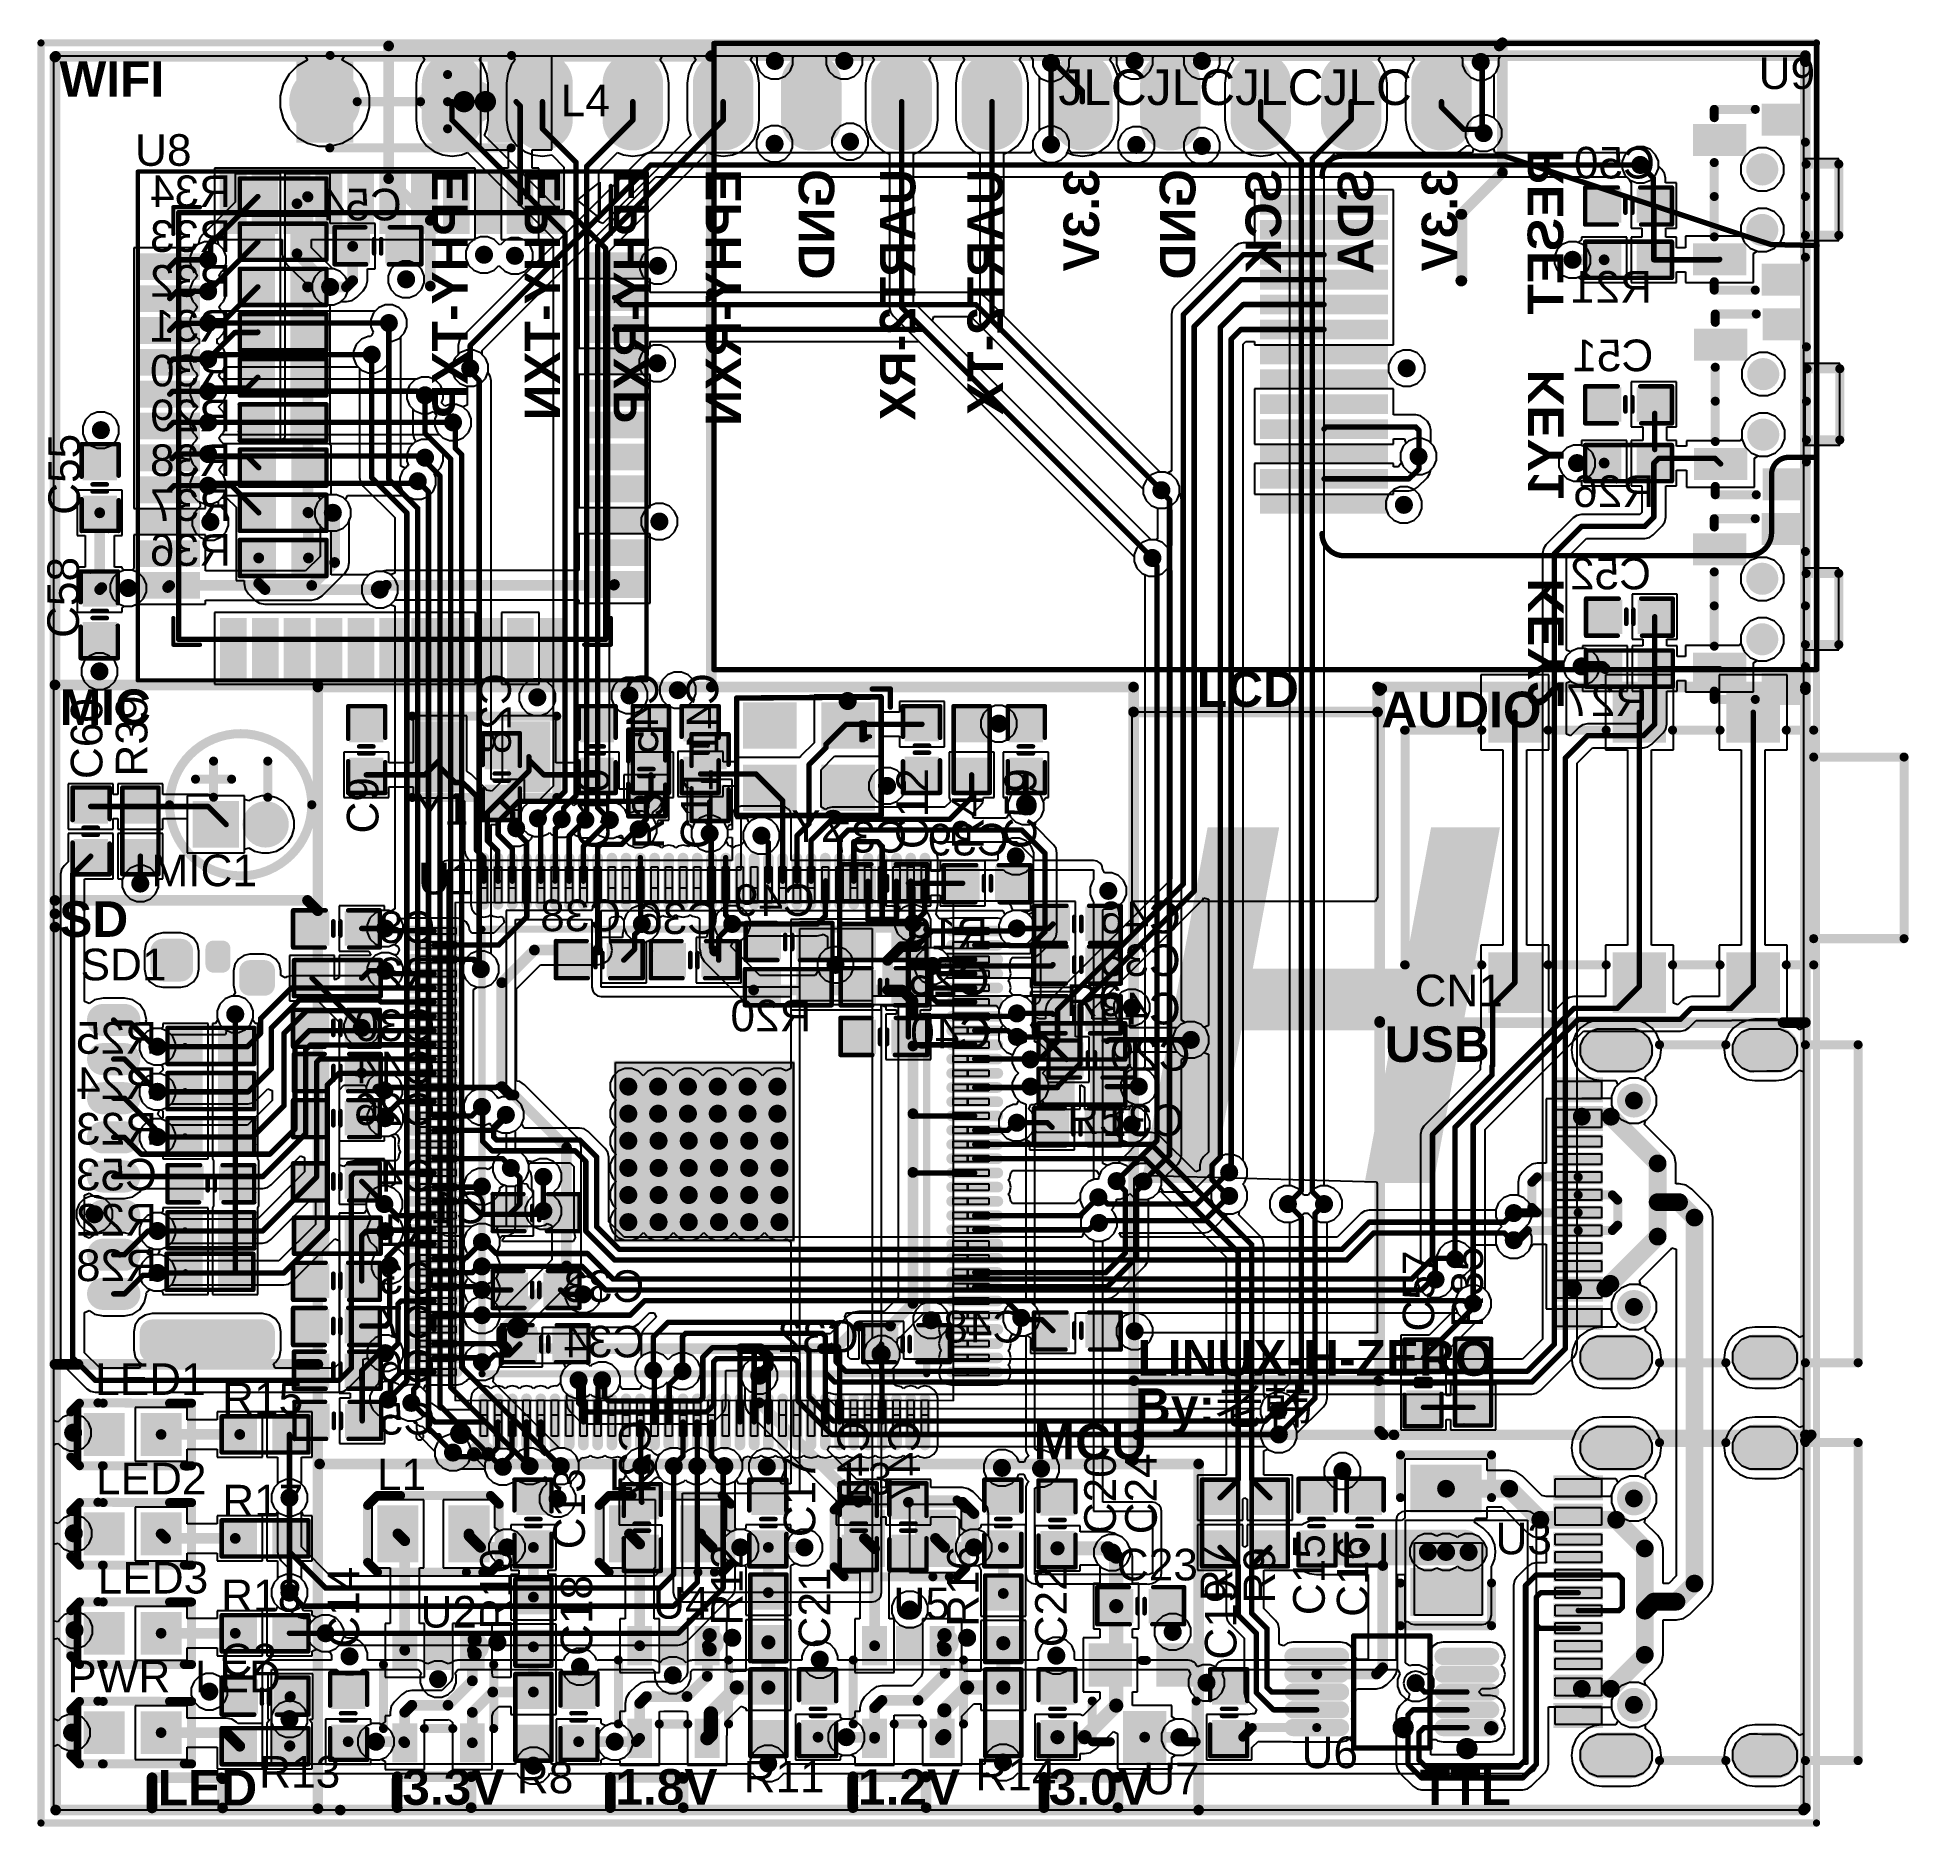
# Model space of a CAD drawing. Header units: inches. Extents: x -1 to 1.07, y -0.9 to 1.08.
import ezdxf

# ---------------------------------------------------------------- set-up
doc = ezdxf.new("R2010")
doc.units = ezdxf.units.IN
doc.header["$MEASUREMENT"] = 0
for name, color, linetype in [('BottomLayer', 5, 'Continuous'), ('BottomOverlay', 54, 'Continuous'), ('BottomPaste', 16, 'Continuous'), ('BottomSolder', 6, 'Continuous'), ('KeepOutLayer', 6, 'Continuous'), ('Mechanical15', 56, 'Continuous'), ('Mechanical6', 56, 'Continuous'), ('MidLayer1', 16, 'Continuous'), ('MidLayer2', 76, 'Continuous'), ('MultiLayer', 9, 'Continuous'), ('PadHoleLayer', 156, 'Continuous'), ('TopLayer', 1, 'Continuous'), ('TopOverlay', 2, 'Continuous'), ('TopPaste', 8, 'Continuous'), ('TopSolder', 216, 'Continuous'), ('ViaHoleLayer', 16, 'Continuous')]:
    doc.layers.add(name, color=color, linetype=linetype)
doc.styles.add('Arial', font='', dxfattribs={"height": 0.2})
doc.styles.add('Arial_Bold', font='', dxfattribs={"height": 0.2})
doc.styles.add('Arial_Bold_Italic', font='', dxfattribs={"height": 0.2})
doc.styles.get('Arial').set_extended_font_data('Arial')
doc.styles.get('Arial_Bold').set_extended_font_data('Arial', bold=True)
doc.styles.get('Arial_Bold_Italic').set_extended_font_data('Arial', italic=True, bold=True)

msp = doc.modelspace()

# ---------------------------------------------------------------- texts
at = {"layer": 'BottomOverlay', "text_generation_flag": 2}
for s, height, style, p in [('RESET', 0.03937, 'Arial_Bold', (0.6897, 0.9577)), ('GND', 0.03937, 'Arial_Bold', (-0.117, 0.9353)), ('UART2-RX', 0.03937, 'Arial_Bold', (-0.0272, 0.9353)), ('UART2-TX', 0.03937, 'Arial_Bold', (0.0697, 0.9353)), ('3.3V', 0.03937, 'Arial_Bold', (0.176, 0.9353)), ('GND', 0.03937, 'Arial_Bold', (0.2827, 0.9353)), ('SCK', 0.03937, 'Arial_Bold', (0.3775, 0.9353)), ('SDA', 0.03937, 'Arial_Bold', (0.4795, 0.9353)), ('3.3V', 0.03937, 'Arial_Bold', (0.5724, 0.9353)), ('EPHY-TXP', 0.03937, 'Arial_Bold', (-0.5228, 0.9353)), ('EPHY-TXN', 0.03937, 'Arial_Bold', (-0.4205, 0.9353)), ('EPHY-RXP', 0.03937, 'Arial_Bold', (-0.322, 0.9353)), ('EPHY-RXN', 0.03937, 'Arial_Bold', (-0.2201, 0.9353)), ('KEY1', 0.03937, 'Arial_Bold', (0.6902, 0.7135)), ('KEY2', 0.03937, 'Arial_Bold', (0.6902, 0.4825)), ('C28', 0.035, 'Arial', (-0.475, 0.3776)), ('C45', 0.035, 'Arial', (-0.312, 0.3776)), ('C41', 0.035, 'Arial', (-0.2455, 0.3776)), ('C27', 0.035, 'Arial', (-0.3203, -0.4492)), ('C42', 0.035, 'Arial', (-0.0786, -0.4495)), ('C47', 0.035, 'Arial', (-0.0223, -0.4492))]:
    msp.add_text(s, height=height, rotation=90, dxfattribs=dict(at, style=style)).set_placement(p)
at = {"layer": 'BottomOverlay', "style": 'Arial', "text_generation_flag": 2}
for s, p in [('C50', (0.7913, 0.925)), ('R34', (-0.7847, 0.8933)), ('C54', (-0.5957, 0.8786)), ('R33', (-0.7847, 0.8437)), ('R32', (-0.7847, 0.7941)), ('R21', (0.7879, 0.7876)), ('R31', (-0.7847, 0.7445)), ('C51', (0.7895, 0.7117)), ('R30', (-0.7847, 0.6949)), ('R29', (-0.7847, 0.6453)), ('R38', (-0.7847, 0.5957)), ('R37', (-0.7847, 0.5461)), ('R26', (0.7905, 0.5614)), ('R36', (-0.7847, 0.4964)), ('C52', (0.7869, 0.4703)), ('R27', (0.7826, 0.3301)), ('C37', (-0.0362, 0.179)), ('C39', (0.076, 0.1758)), ('C38', (-0.3528, 0.092)), ('C36', (-0.2445, 0.0888)), ('C49', (-0.1386, 0.1089)), ('C46', (0.2665, 0.0896)), ('C8', (-0.5586, 0.079)), ('R19', (0.0531, 0.072)), ('R2', (-0.5587, 0.0278)), ('C35', (0.2665, 0.0424)), ('C25', (0.0548, 0.0211)), ('C43', (0.2665, -0.0112)), ('C30', (-0.5587, -0.0297)), ('R20', (-0.1423, -0.0189)), ('R25', (-0.8666, -0.0437)), ('C40', (0.0566, -0.0376)), ('C44', (-0.5587, -0.0765)), ('C29', (0.2772, -0.0624)), ('R24', (-0.8666, -0.0937)), ('C26', (-0.5587, -0.1226)), ('C31', (0.2703, -0.1348)), ('R23', (-0.8666, -0.1441)), ('C53', (-0.8666, -0.1949)), ('C4', (-0.5586, -0.1962)), ('C1', (-0.5006, -0.2313)), ('R22', (-0.8666, -0.2449)), ('R1', (-0.5586, -0.2565)), ('R28', (-0.8666, -0.2953)), ('C3', (-0.5586, -0.3096)), ('C33', (-0.3272, -0.3183)), ('C7', (-0.5586, -0.358)), ('C48', (0.0933, -0.3632)), ('C34', (-0.3272, -0.3797)), ('C32', (-0.0899, -0.3738)), ('C6', (-0.5586, -0.4069)), ('C5', (-0.5586, -0.4651))]:
    msp.add_text(s, height=0.035, dxfattribs=at).set_placement(p)
at = {"layer": 'TopOverlay'}
for s, height, style, p in [('U9', 0.035, 'Arial', (0.906, 1.024)), ('JLCJLCJLCJLC', 0.03937, 'Arial', (0.131, 1.0063)), ('L4', 0.035, 'Arial', (-0.4198, 0.9939)), ('U8', 0.035, 'Arial', (-0.8909, 0.939)), ('Y1', 0.035, 'Arial', (-0.5815, 0.2097)), ('Y2', 0.035, 'Arial', (-0.1647, 0.1908)), ('H', 0.3937, 'Arial_Bold_Italic', (0.2132, -0.1866)), ('MIC1', 0.035, 'Arial', (-0.8727, 0.1418)), ('U1', 0.035, 'Arial', (-0.5777, 0.1327)), ('SD1', 0.035, 'Arial', (-0.9512, 0.0376)), ('CN1', 0.035, 'Arial', (0.5252, 0.0089)), ('R6', 0.035, 'Arial', (0.1395, -0.002)), ('R5', 0.035, 'Arial', (0.1406, -0.1326)), ('LINUX-H-ZERO', 0.03937, 'Arial_Bold', (0.2185, -0.4)), ('LED1', 0.035, 'Arial', (-0.935, -0.4212)), ('R15', 0.035, 'Arial', (-0.7945, -0.4425)), ('By:老韩', 0.03937, 'Arial_Bold', (0.2157, -0.4532)), ('LED2', 0.035, 'Arial', (-0.9341, -0.5312)), ('L1', 0.035, 'Arial', (-0.6232, -0.5266)), ('L2', 0.035, 'Arial', (-0.3666, -0.527)), ('L3', 0.035, 'Arial', (-0.1072, -0.5315)), ('R17', 0.035, 'Arial', (-0.7944, -0.5557)), ('U3', 0.035, 'Arial', (0.6147, -0.5976)), ('C23', 0.035, 'Arial', (0.1957, -0.6265)), ('LED3', 0.035, 'Arial', (-0.9322, -0.641)), ('R18', 0.035, 'Arial', (-0.7956, -0.6606)), ('U4', 0.035, 'Arial', (-0.3176, -0.6689)), ('U5', 0.035, 'Arial', (-0.0516, -0.6696)), ('U2', 0.035, 'Arial', (-0.575, -0.6787)), ('C2', 0.035, 'Arial', (-0.7963, -0.7317)), ('PWR_LED', 0.035, 'Arial', (-0.9659, -0.7502)), ('U6', 0.035, 'Arial', (0.4001, -0.8343)), ('R13', 0.035, 'Arial', (-0.7535, -0.8559)), ('R8', 0.035, 'Arial', (-0.4684, -0.8622)), ('R11', 0.035, 'Arial', (-0.2174, -0.8612)), ('R14', 0.035, 'Arial', (0.0391, -0.8589)), ('LED', 0.03937, 'Arial_Bold', (-0.8657, -0.8756)), ('3.3V', 0.03937, 'Arial_Bold', (-0.5952, -0.8748)), ('1.8V', 0.03937, 'Arial_Bold', (-0.3594, -0.8747)), ('1.2V', 0.03937, 'Arial_Bold', (-0.0909, -0.8748)), ('3.0V', 0.03937, 'Arial_Bold', (0.1202, -0.8748)), ('U7', 0.035, 'Arial', (0.2249, -0.8633)), ('TTL', 0.03937, 'Arial_Bold', (0.5311, -0.8752))]:
    msp.add_text(s, height=height, dxfattribs=dict(at, style=style)).set_placement(p)
for s, height, rotation, style, p in [('WIFI', 0.03937, 360, 'Arial_Bold', (-0.9746, 1.0154)), ('C55', 0.035, 90, 'Arial', (-0.9518, 0.5527)), ('C58', 0.035, 90, 'Arial', (-0.953, 0.4165)), ('LCD', 0.03937, 360, 'Arial_Bold', (0.2842, 0.3402)), ('MIC', 0.03937, 360, 'Arial_Bold', (-0.9742, 0.3201)), ('AUDIO', 0.03937, 360, 'Arial_Bold', (0.4885, 0.3177)), ('C60', 0.035, 90, 'Arial', (-0.927, 0.2603)), ('R39', 0.035, 90, 'Arial', (-0.8772, 0.2631)), ('C10', 0.035, 90, 'Arial', (-0.366, 0.1827)), ('C11', 0.035, 90, 'Arial', (-0.2518, 0.1827)), ('C12', 0.035, 90, 'Arial', (-0.0132, 0.1827)), ('C59', 0.035, 90, 'Arial', (0.1065, 0.1827)), ('C9', 0.035, 90, 'Arial', (-0.6215, 0.2)), ('R3', 0.035, 90, 'Arial', (-0.3055, 0.1827)), ('R4', 0.035, 90, 'Arial', (0.0482, 0.1826)), ('SD', 0.03937, 360, 'Arial_Bold', (-0.9748, 0.0857)), ('USB', 0.03937, 360, 'Arial_Bold', (0.4923, -0.0527)), ('C57', 0.035, 90, 'Arial', (0.547, -0.3512)), ('R35', 0.035, 90, 'Arial', (0.601, -0.3468)), ('MCU', 0.03937, 360, 'Arial_Bold', (0.1037, -0.4925)), ('C17', 0.035, 90, 'Arial', (-0.138, -0.5787)), ('C20', 0.035, 90, 'Arial', (0.1946, -0.5755)), ('C24', 0.035, 90, 'Arial', (0.2399, -0.5755)), ('C13', 0.035, 90, 'Arial', (-0.3931, -0.5921)), ('C15', 0.035, 90, 'Arial', (0.4258, -0.665)), ('C16', 0.035, 90, 'Arial', (0.4742, -0.6669)), ('R10', 0.035, 90, 'Arial', (-0.474, -0.681)), ('R12', 0.035, 90, 'Arial', (-0.2183, -0.6766)), ('R16', 0.035, 90, 'Arial', (0.0429, -0.6779)), ('R7', 0.035, 90, 'Arial', (0.3234, -0.6495)), ('R9', 0.035, 90, 'Arial', (0.3709, -0.6523)), ('C14', 0.035, 90, 'Arial', (-0.6428, -0.7011)), ('C21', 0.035, 90, 'Arial', (-0.1215, -0.7018)), ('C22', 0.035, 90, 'Arial', (0.1403, -0.7006)), ('C18', 0.035, 90, 'Arial', (-0.3849, -0.7102)), ('C19', 0.035, 90, 'Arial', (0.3281, -0.7142))]:
    msp.add_text(s, height=height, rotation=rotation, dxfattribs=dict(at, style=style)).set_placement(p)

# ---------------------------------------------------------------- blocks, each defined once
blk = doc.blocks.new('T_4PIN_B_1')
at = {"layer": 'BottomLayer'}
h = blk.add_hatch(color=5, dxfattribs=at)
edge = h.paths.add_edge_path()
edge.add_arc((-0.3, -0.0205), 0.0295, 180, 360)
edge.add_line((-0.2705, -0.0205), (-0.2705, 0.0205))
edge.add_arc((-0.3, 0.0205), 0.0295, 0, 180)
edge.add_line((-0.3295, 0.0205), (-0.3295, -0.0205))
h = blk.add_hatch(color=5, dxfattribs=at)
edge = h.paths.add_edge_path()
edge.add_arc((-0.2, -0.0205), 0.0295, 180, 360)
edge.add_line((-0.1705, -0.0205), (-0.1705, 0.0205))
edge.add_arc((-0.2, 0.0205), 0.0295, 0, 180)
edge.add_line((-0.2295, 0.0205), (-0.2295, -0.0205))
h = blk.add_hatch(color=5, dxfattribs=at)
edge = h.paths.add_edge_path()
edge.add_arc((-0.1, -0.0205), 0.0295, 180, 360)
edge.add_line((-0.0705, -0.0205), (-0.0705, 0.0205))
edge.add_arc((-0.1, 0.0205), 0.0295, 0, 180)
edge.add_line((-0.1295, 0.0205), (-0.1295, -0.0205))
h = blk.add_hatch(color=5, dxfattribs=at)
edge = h.paths.add_edge_path()
edge.add_arc((0, -0.0205), 0.0295, 180, 360)
edge.add_line((0.0295, -0.0205), (0.0295, 0.0205))
edge.add_arc((0, 0.0205), 0.0295, 0, 180)
edge.add_line((-0.0295, 0.0205), (-0.0295, -0.0205))
at = {"layer": 'BottomPaste'}
h = blk.add_hatch(color=16, dxfattribs=at)
edge = h.paths.add_edge_path()
edge.add_arc((-0.3, -0.0205), 0.0295, 180, 360)
edge.add_line((-0.2705, -0.0205), (-0.2705, 0.0205))
edge.add_arc((-0.3, 0.0205), 0.0295, 0, 180)
edge.add_line((-0.3295, 0.0205), (-0.3295, -0.0205))
h = blk.add_hatch(color=16, dxfattribs=at)
edge = h.paths.add_edge_path()
edge.add_arc((-0.2, -0.0205), 0.0295, 180, 360)
edge.add_line((-0.1705, -0.0205), (-0.1705, 0.0205))
edge.add_arc((-0.2, 0.0205), 0.0295, 0, 180)
edge.add_line((-0.2295, 0.0205), (-0.2295, -0.0205))
h = blk.add_hatch(color=16, dxfattribs=at)
edge = h.paths.add_edge_path()
edge.add_arc((-0.1, -0.0205), 0.0295, 180, 360)
edge.add_line((-0.0705, -0.0205), (-0.0705, 0.0205))
edge.add_arc((-0.1, 0.0205), 0.0295, 0, 180)
edge.add_line((-0.1295, 0.0205), (-0.1295, -0.0205))
h = blk.add_hatch(color=16, dxfattribs=at)
edge = h.paths.add_edge_path()
edge.add_arc((0, -0.0205), 0.0295, 180, 360)
edge.add_line((0.0295, -0.0205), (0.0295, 0.0205))
edge.add_arc((0, 0.0205), 0.0295, 0, 180)
edge.add_line((-0.0295, 0.0205), (-0.0295, -0.0205))
at = {"layer": 'BottomSolder'}
h = blk.add_hatch(color=6, dxfattribs=at)
edge = h.paths.add_edge_path()
edge.add_arc((-0.3, -0.0205), 0.0335, 180, 360)
edge.add_line((-0.2665, -0.0205), (-0.2665, 0.0205))
edge.add_arc((-0.3, 0.0205), 0.0335, 0, 180)
edge.add_line((-0.3335, 0.0205), (-0.3335, -0.0205))
h = blk.add_hatch(color=6, dxfattribs=at)
edge = h.paths.add_edge_path()
edge.add_arc((-0.2, -0.0205), 0.0335, 180, 360)
edge.add_line((-0.1665, -0.0205), (-0.1665, 0.0205))
edge.add_arc((-0.2, 0.0205), 0.0335, 0, 180)
edge.add_line((-0.2335, 0.0205), (-0.2335, -0.0205))
h = blk.add_hatch(color=6, dxfattribs=at)
edge = h.paths.add_edge_path()
edge.add_arc((-0.1, -0.0205), 0.0335, 180, 360)
edge.add_line((-0.0665, -0.0205), (-0.0665, 0.0205))
edge.add_arc((-0.1, 0.0205), 0.0335, 0, 180)
edge.add_line((-0.1335, 0.0205), (-0.1335, -0.0205))
h = blk.add_hatch(color=6, dxfattribs=at)
edge = h.paths.add_edge_path()
edge.add_arc((0, -0.0205), 0.0335, 180, 360)
edge.add_line((0.0335, -0.0205), (0.0335, 0.0205))
edge.add_arc((0, 0.0205), 0.0335, 0, 180)
edge.add_line((-0.0335, 0.0205), (-0.0335, -0.0205))
blk = doc.blocks.new('T_4PIN_B_2')
at = {"layer": 'BottomLayer'}
h = blk.add_hatch(color=5, dxfattribs=at)
edge = h.paths.add_edge_path()
edge.add_arc((-0.3, -0.0205), 0.0295, 180, 360)
edge.add_line((-0.2705, -0.0205), (-0.2705, 0.0205))
edge.add_arc((-0.3, 0.0205), 0.0295, 0, 180)
edge.add_line((-0.3295, 0.0205), (-0.3295, -0.0205))
h = blk.add_hatch(color=5, dxfattribs=at)
edge = h.paths.add_edge_path()
edge.add_arc((-0.2, -0.0205), 0.0295, 180, 360)
edge.add_line((-0.1705, -0.0205), (-0.1705, 0.0205))
edge.add_arc((-0.2, 0.0205), 0.0295, 0, 180)
edge.add_line((-0.2295, 0.0205), (-0.2295, -0.0205))
h = blk.add_hatch(color=5, dxfattribs=at)
edge = h.paths.add_edge_path()
edge.add_arc((-0.1, -0.0205), 0.0295, 180, 360)
edge.add_line((-0.0705, -0.0205), (-0.0705, 0.0205))
edge.add_arc((-0.1, 0.0205), 0.0295, 0, 180)
edge.add_line((-0.1295, 0.0205), (-0.1295, -0.0205))
h = blk.add_hatch(color=5, dxfattribs=at)
edge = h.paths.add_edge_path()
edge.add_arc((0, -0.0205), 0.0295, 180, 360)
edge.add_line((0.0295, -0.0205), (0.0295, 0.0205))
edge.add_arc((0, 0.0205), 0.0295, 0, 180)
edge.add_line((-0.0295, 0.0205), (-0.0295, -0.0205))
at = {"layer": 'BottomPaste'}
h = blk.add_hatch(color=16, dxfattribs=at)
edge = h.paths.add_edge_path()
edge.add_arc((-0.3, -0.0205), 0.0295, 180, 360)
edge.add_line((-0.2705, -0.0205), (-0.2705, 0.0205))
edge.add_arc((-0.3, 0.0205), 0.0295, 0, 180)
edge.add_line((-0.3295, 0.0205), (-0.3295, -0.0205))
h = blk.add_hatch(color=16, dxfattribs=at)
edge = h.paths.add_edge_path()
edge.add_arc((-0.2, -0.0205), 0.0295, 180, 360)
edge.add_line((-0.1705, -0.0205), (-0.1705, 0.0205))
edge.add_arc((-0.2, 0.0205), 0.0295, 0, 180)
edge.add_line((-0.2295, 0.0205), (-0.2295, -0.0205))
h = blk.add_hatch(color=16, dxfattribs=at)
edge = h.paths.add_edge_path()
edge.add_arc((-0.1, -0.0205), 0.0295, 180, 360)
edge.add_line((-0.0705, -0.0205), (-0.0705, 0.0205))
edge.add_arc((-0.1, 0.0205), 0.0295, 0, 180)
edge.add_line((-0.1295, 0.0205), (-0.1295, -0.0205))
h = blk.add_hatch(color=16, dxfattribs=at)
edge = h.paths.add_edge_path()
edge.add_arc((0, -0.0205), 0.0295, 180, 360)
edge.add_line((0.0295, -0.0205), (0.0295, 0.0205))
edge.add_arc((0, 0.0205), 0.0295, 0, 180)
edge.add_line((-0.0295, 0.0205), (-0.0295, -0.0205))
at = {"layer": 'BottomSolder'}
h = blk.add_hatch(color=6, dxfattribs=at)
edge = h.paths.add_edge_path()
edge.add_arc((-0.3, -0.0205), 0.0335, 180, 360)
edge.add_line((-0.2665, -0.0205), (-0.2665, 0.0205))
edge.add_arc((-0.3, 0.0205), 0.0335, 0, 180)
edge.add_line((-0.3335, 0.0205), (-0.3335, -0.0205))
h = blk.add_hatch(color=6, dxfattribs=at)
edge = h.paths.add_edge_path()
edge.add_arc((-0.2, -0.0205), 0.0335, 180, 360)
edge.add_line((-0.1665, -0.0205), (-0.1665, 0.0205))
edge.add_arc((-0.2, 0.0205), 0.0335, 0, 180)
edge.add_line((-0.2335, 0.0205), (-0.2335, -0.0205))
h = blk.add_hatch(color=6, dxfattribs=at)
edge = h.paths.add_edge_path()
edge.add_arc((-0.1, -0.0205), 0.0335, 180, 360)
edge.add_line((-0.0665, -0.0205), (-0.0665, 0.0205))
edge.add_arc((-0.1, 0.0205), 0.0335, 0, 180)
edge.add_line((-0.1335, 0.0205), (-0.1335, -0.0205))
h = blk.add_hatch(color=6, dxfattribs=at)
edge = h.paths.add_edge_path()
edge.add_arc((0, -0.0205), 0.0335, 180, 360)
edge.add_line((0.0335, -0.0205), (0.0335, 0.0205))
edge.add_arc((0, 0.0205), 0.0335, 0, 180)
edge.add_line((-0.0335, 0.0205), (-0.0335, -0.0205))
blk = doc.blocks.new('T_4PIN_B_3')
at = {"layer": 'BottomLayer'}
h = blk.add_hatch(color=5, dxfattribs=at)
edge = h.paths.add_edge_path()
edge.add_arc((-0.3, -0.0205), 0.0295, 180, 360)
edge.add_line((-0.2705, -0.0205), (-0.2705, 0.0205))
edge.add_arc((-0.3, 0.0205), 0.0295, 0, 180)
edge.add_line((-0.3295, 0.0205), (-0.3295, -0.0205))
h = blk.add_hatch(color=5, dxfattribs=at)
edge = h.paths.add_edge_path()
edge.add_arc((-0.2, -0.0205), 0.0295, 180, 360)
edge.add_line((-0.1705, -0.0205), (-0.1705, 0.0205))
edge.add_arc((-0.2, 0.0205), 0.0295, 0, 180)
edge.add_line((-0.2295, 0.0205), (-0.2295, -0.0205))
h = blk.add_hatch(color=5, dxfattribs=at)
edge = h.paths.add_edge_path()
edge.add_arc((-0.1, -0.0205), 0.0295, 180, 360)
edge.add_line((-0.0705, -0.0205), (-0.0705, 0.0205))
edge.add_arc((-0.1, 0.0205), 0.0295, 0, 180)
edge.add_line((-0.1295, 0.0205), (-0.1295, -0.0205))
h = blk.add_hatch(color=5, dxfattribs=at)
edge = h.paths.add_edge_path()
edge.add_arc((0, -0.0205), 0.0295, 180, 360)
edge.add_line((0.0295, -0.0205), (0.0295, 0.0205))
edge.add_arc((0, 0.0205), 0.0295, 0, 180)
edge.add_line((-0.0295, 0.0205), (-0.0295, -0.0205))
at = {"layer": 'BottomPaste'}
h = blk.add_hatch(color=16, dxfattribs=at)
edge = h.paths.add_edge_path()
edge.add_arc((-0.3, -0.0205), 0.0295, 180, 360)
edge.add_line((-0.2705, -0.0205), (-0.2705, 0.0205))
edge.add_arc((-0.3, 0.0205), 0.0295, 0, 180)
edge.add_line((-0.3295, 0.0205), (-0.3295, -0.0205))
h = blk.add_hatch(color=16, dxfattribs=at)
edge = h.paths.add_edge_path()
edge.add_arc((-0.2, -0.0205), 0.0295, 180, 360)
edge.add_line((-0.1705, -0.0205), (-0.1705, 0.0205))
edge.add_arc((-0.2, 0.0205), 0.0295, 0, 180)
edge.add_line((-0.2295, 0.0205), (-0.2295, -0.0205))
h = blk.add_hatch(color=16, dxfattribs=at)
edge = h.paths.add_edge_path()
edge.add_arc((-0.1, -0.0205), 0.0295, 180, 360)
edge.add_line((-0.0705, -0.0205), (-0.0705, 0.0205))
edge.add_arc((-0.1, 0.0205), 0.0295, 0, 180)
edge.add_line((-0.1295, 0.0205), (-0.1295, -0.0205))
h = blk.add_hatch(color=16, dxfattribs=at)
edge = h.paths.add_edge_path()
edge.add_arc((0, -0.0205), 0.0295, 180, 360)
edge.add_line((0.0295, -0.0205), (0.0295, 0.0205))
edge.add_arc((0, 0.0205), 0.0295, 0, 180)
edge.add_line((-0.0295, 0.0205), (-0.0295, -0.0205))
at = {"layer": 'BottomSolder'}
h = blk.add_hatch(color=6, dxfattribs=at)
edge = h.paths.add_edge_path()
edge.add_arc((-0.3, -0.0205), 0.0335, 180, 360)
edge.add_line((-0.2665, -0.0205), (-0.2665, 0.0205))
edge.add_arc((-0.3, 0.0205), 0.0335, 0, 180)
edge.add_line((-0.3335, 0.0205), (-0.3335, -0.0205))
h = blk.add_hatch(color=6, dxfattribs=at)
edge = h.paths.add_edge_path()
edge.add_arc((-0.2, -0.0205), 0.0335, 180, 360)
edge.add_line((-0.1665, -0.0205), (-0.1665, 0.0205))
edge.add_arc((-0.2, 0.0205), 0.0335, 0, 180)
edge.add_line((-0.2335, 0.0205), (-0.2335, -0.0205))
h = blk.add_hatch(color=6, dxfattribs=at)
edge = h.paths.add_edge_path()
edge.add_arc((-0.1, -0.0205), 0.0335, 180, 360)
edge.add_line((-0.0665, -0.0205), (-0.0665, 0.0205))
edge.add_arc((-0.1, 0.0205), 0.0335, 0, 180)
edge.add_line((-0.1335, 0.0205), (-0.1335, -0.0205))
h = blk.add_hatch(color=6, dxfattribs=at)
edge = h.paths.add_edge_path()
edge.add_arc((0, -0.0205), 0.0335, 180, 360)
edge.add_line((0.0335, -0.0205), (0.0335, 0.0205))
edge.add_arc((0, 0.0205), 0.0335, 0, 180)
edge.add_line((-0.0335, 0.0205), (-0.0335, -0.0205))
blk = doc.blocks.new('TF_SOCKET_________4')
at = {"layer": 'TopLayer'}
h = blk.add_hatch(color=1, dxfattribs=at)
edge = h.paths.add_edge_path()
edge.add_arc((-0.0728, 0.1949), 0.00984, 180, 270)
edge.add_line((-0.0728, 0.185), (-0.0531, 0.185))
edge.add_arc((-0.0531, 0.1949), 0.00984, 270, 360)
edge.add_line((-0.0433, 0.1949), (-0.0433, 0.2146))
edge.add_arc((-0.0531, 0.2146), 0.00984, 0, 90)
edge.add_line((-0.0531, 0.2244), (-0.0728, 0.2244))
edge.add_arc((-0.0728, 0.2146), 0.00984, 90, 180)
edge.add_line((-0.0827, 0.2146), (-0.0827, 0.1949))
h = blk.add_hatch(color=1, dxfattribs=at)
edge = h.paths.add_edge_path()
edge.add_arc((-0.0069, 0.1998), 0.00492, 270, 360)
edge.add_line((-0.002, 0.1998), (-0.002, 0.2175))
edge.add_arc((-0.0069, 0.2175), 0.00492, 0, 90)
edge.add_line((-0.0069, 0.2224), (-0.0167, 0.2224))
edge.add_arc((-0.0167, 0.2175), 0.00492, 90, 180)
edge.add_line((-0.0217, 0.2175), (-0.0217, 0.1998))
edge.add_arc((-0.0167, 0.1998), 0.00492, 180, 270)
edge.add_line((-0.0167, 0.1949), (-0.0069, 0.1949))
h = blk.add_hatch(color=1, dxfattribs=at)
edge = h.paths.add_edge_path()
edge.add_arc((0.0236, 0.1772), 0.00787, 180, 270)
edge.add_line((0.0236, 0.1693), (0.0394, 0.1693))
edge.add_arc((0.0394, 0.1772), 0.00787, 270, 360)
edge.add_line((0.0472, 0.1772), (0.0472, 0.1929))
edge.add_arc((0.0394, 0.1929), 0.00787, 0, 90)
edge.add_line((0.0394, 0.2008), (0.0236, 0.2008))
edge.add_arc((0.0236, 0.1929), 0.00787, 90, 180)
edge.add_line((0.0157, 0.1929), (0.0157, 0.1772))
h = blk.add_hatch(color=1, dxfattribs=at)
edge = h.paths.add_edge_path()
edge.add_arc((-0.1154, 0.1385), 0.0138, 270, 450)
edge.add_line((-0.1154, 0.1523), (-0.139, 0.1523))
edge.add_arc((-0.139, 0.1385), 0.0138, 90, 270)
edge.add_line((-0.139, 0.1247), (-0.1154, 0.1247))
h = blk.add_hatch(color=1, dxfattribs=at)
edge = h.paths.add_edge_path()
edge.add_arc((-0.1154, 0.0952), 0.0138, 270, 450)
edge.add_line((-0.1154, 0.109), (-0.139, 0.109))
edge.add_arc((-0.139, 0.0952), 0.0138, 90, 270)
edge.add_line((-0.139, 0.0814), (-0.1154, 0.0814))
h = blk.add_hatch(color=1, dxfattribs=at)
edge = h.paths.add_edge_path()
edge.add_arc((-0.1154, 0.0519), 0.0138, 270, 450)
edge.add_line((-0.1154, 0.0657), (-0.139, 0.0657))
edge.add_arc((-0.139, 0.0519), 0.0138, 90, 270)
edge.add_line((-0.139, 0.0381), (-0.1154, 0.0381))
h = blk.add_hatch(color=1, dxfattribs=at)
edge = h.paths.add_edge_path()
edge.add_arc((-0.1154, 0.0086), 0.0138, 270, 450)
edge.add_line((-0.1154, 0.0224), (-0.139, 0.0224))
edge.add_arc((-0.139, 0.0086), 0.0138, 90, 270)
edge.add_line((-0.139, -0.0052), (-0.1154, -0.0052))
h = blk.add_hatch(color=1, dxfattribs=at)
edge = h.paths.add_edge_path()
edge.add_arc((-0.1154, -0.0347), 0.0138, 270, 450)
edge.add_line((-0.1154, -0.0209), (-0.139, -0.0209))
edge.add_arc((-0.139, -0.0347), 0.0138, 90, 270)
edge.add_line((-0.139, -0.0485), (-0.1154, -0.0485))
h = blk.add_hatch(color=1, dxfattribs=at)
edge = h.paths.add_edge_path()
edge.add_arc((-0.1154, -0.078), 0.0138, 270, 450)
edge.add_line((-0.1154, -0.0642), (-0.139, -0.0642))
edge.add_arc((-0.139, -0.078), 0.0138, 90, 270)
edge.add_line((-0.139, -0.0918), (-0.1154, -0.0918))
h = blk.add_hatch(color=1, dxfattribs=at)
edge = h.paths.add_edge_path()
edge.add_arc((-0.1154, -0.1213), 0.0138, 270, 450)
edge.add_line((-0.1154, -0.1076), (-0.139, -0.1076))
edge.add_arc((-0.139, -0.1213), 0.0138, 90, 270)
edge.add_line((-0.139, -0.1351), (-0.1154, -0.1351))
h = blk.add_hatch(color=1, dxfattribs=at)
edge = h.paths.add_edge_path()
edge.add_arc((-0.1154, -0.1646), 0.0138, 270, 450)
edge.add_line((-0.1154, -0.1509), (-0.139, -0.1509))
edge.add_arc((-0.139, -0.1646), 0.0138, 90, 270)
edge.add_line((-0.139, -0.1784), (-0.1154, -0.1784))
h = blk.add_hatch(color=1, dxfattribs=at)
edge = h.paths.add_edge_path()
edge.add_arc((-0.0846, -0.2264), 0.00984, 180, 270)
edge.add_line((-0.0846, -0.2362), (0.0374, -0.2362))
edge.add_arc((0.0374, -0.2264), 0.00984, 270, 360)
edge.add_line((0.0472, -0.2264), (0.0472, -0.2067))
edge.add_arc((0.0374, -0.2067), 0.00984, 0, 90)
edge.add_line((0.0374, -0.1969), (-0.0846, -0.1969))
edge.add_arc((-0.0846, -0.2067), 0.00984, 90, 180)
edge.add_line((-0.0945, -0.2067), (-0.0945, -0.2264))
at = {"layer": 'TopPaste'}
h = blk.add_hatch(color=8, dxfattribs=at)
edge = h.paths.add_edge_path()
edge.add_arc((-0.0728, 0.1949), 0.00984, 180, 270)
edge.add_line((-0.0728, 0.185), (-0.0531, 0.185))
edge.add_arc((-0.0531, 0.1949), 0.00984, 270, 360)
edge.add_line((-0.0433, 0.1949), (-0.0433, 0.2146))
edge.add_arc((-0.0531, 0.2146), 0.00984, 0, 90)
edge.add_line((-0.0531, 0.2244), (-0.0728, 0.2244))
edge.add_arc((-0.0728, 0.2146), 0.00984, 90, 180)
edge.add_line((-0.0827, 0.2146), (-0.0827, 0.1949))
h = blk.add_hatch(color=8, dxfattribs=at)
edge = h.paths.add_edge_path()
edge.add_arc((-0.0069, 0.1998), 0.00492, 270, 360)
edge.add_line((-0.002, 0.1998), (-0.002, 0.2175))
edge.add_arc((-0.0069, 0.2175), 0.00492, 0, 90)
edge.add_line((-0.0069, 0.2224), (-0.0167, 0.2224))
edge.add_arc((-0.0167, 0.2175), 0.00492, 90, 180)
edge.add_line((-0.0217, 0.2175), (-0.0217, 0.1998))
edge.add_arc((-0.0167, 0.1998), 0.00492, 180, 270)
edge.add_line((-0.0167, 0.1949), (-0.0069, 0.1949))
h = blk.add_hatch(color=8, dxfattribs=at)
edge = h.paths.add_edge_path()
edge.add_arc((0.0236, 0.1772), 0.00787, 180, 270)
edge.add_line((0.0236, 0.1693), (0.0394, 0.1693))
edge.add_arc((0.0394, 0.1772), 0.00787, 270, 360)
edge.add_line((0.0472, 0.1772), (0.0472, 0.1929))
edge.add_arc((0.0394, 0.1929), 0.00787, 0, 90)
edge.add_line((0.0394, 0.2008), (0.0236, 0.2008))
edge.add_arc((0.0236, 0.1929), 0.00787, 90, 180)
edge.add_line((0.0157, 0.1929), (0.0157, 0.1772))
h = blk.add_hatch(color=8, dxfattribs=at)
edge = h.paths.add_edge_path()
edge.add_arc((-0.1154, 0.1385), 0.0138, 270, 450)
edge.add_line((-0.1154, 0.1523), (-0.139, 0.1523))
edge.add_arc((-0.139, 0.1385), 0.0138, 90, 270)
edge.add_line((-0.139, 0.1247), (-0.1154, 0.1247))
h = blk.add_hatch(color=8, dxfattribs=at)
edge = h.paths.add_edge_path()
edge.add_arc((-0.1154, 0.0952), 0.0138, 270, 450)
edge.add_line((-0.1154, 0.109), (-0.139, 0.109))
edge.add_arc((-0.139, 0.0952), 0.0138, 90, 270)
edge.add_line((-0.139, 0.0814), (-0.1154, 0.0814))
h = blk.add_hatch(color=8, dxfattribs=at)
edge = h.paths.add_edge_path()
edge.add_arc((-0.1154, 0.0519), 0.0138, 270, 450)
edge.add_line((-0.1154, 0.0657), (-0.139, 0.0657))
edge.add_arc((-0.139, 0.0519), 0.0138, 90, 270)
edge.add_line((-0.139, 0.0381), (-0.1154, 0.0381))
h = blk.add_hatch(color=8, dxfattribs=at)
edge = h.paths.add_edge_path()
edge.add_arc((-0.1154, 0.0086), 0.0138, 270, 450)
edge.add_line((-0.1154, 0.0224), (-0.139, 0.0224))
edge.add_arc((-0.139, 0.0086), 0.0138, 90, 270)
edge.add_line((-0.139, -0.0052), (-0.1154, -0.0052))
h = blk.add_hatch(color=8, dxfattribs=at)
edge = h.paths.add_edge_path()
edge.add_arc((-0.1154, -0.0347), 0.0138, 270, 450)
edge.add_line((-0.1154, -0.0209), (-0.139, -0.0209))
edge.add_arc((-0.139, -0.0347), 0.0138, 90, 270)
edge.add_line((-0.139, -0.0485), (-0.1154, -0.0485))
h = blk.add_hatch(color=8, dxfattribs=at)
edge = h.paths.add_edge_path()
edge.add_arc((-0.1154, -0.078), 0.0138, 270, 450)
edge.add_line((-0.1154, -0.0642), (-0.139, -0.0642))
edge.add_arc((-0.139, -0.078), 0.0138, 90, 270)
edge.add_line((-0.139, -0.0918), (-0.1154, -0.0918))
h = blk.add_hatch(color=8, dxfattribs=at)
edge = h.paths.add_edge_path()
edge.add_arc((-0.1154, -0.1213), 0.0138, 270, 450)
edge.add_line((-0.1154, -0.1076), (-0.139, -0.1076))
edge.add_arc((-0.139, -0.1213), 0.0138, 90, 270)
edge.add_line((-0.139, -0.1351), (-0.1154, -0.1351))
h = blk.add_hatch(color=8, dxfattribs=at)
edge = h.paths.add_edge_path()
edge.add_arc((-0.1154, -0.1646), 0.0138, 270, 450)
edge.add_line((-0.1154, -0.1509), (-0.139, -0.1509))
edge.add_arc((-0.139, -0.1646), 0.0138, 90, 270)
edge.add_line((-0.139, -0.1784), (-0.1154, -0.1784))
h = blk.add_hatch(color=8, dxfattribs=at)
edge = h.paths.add_edge_path()
edge.add_arc((-0.0846, -0.2264), 0.00984, 180, 270)
edge.add_line((-0.0846, -0.2362), (0.0374, -0.2362))
edge.add_arc((0.0374, -0.2264), 0.00984, 270, 360)
edge.add_line((0.0472, -0.2264), (0.0472, -0.2067))
edge.add_arc((0.0374, -0.2067), 0.00984, 0, 90)
edge.add_line((0.0374, -0.1969), (-0.0846, -0.1969))
edge.add_arc((-0.0846, -0.2067), 0.00984, 90, 180)
edge.add_line((-0.0945, -0.2067), (-0.0945, -0.2264))
at = {"layer": 'TopSolder'}
h = blk.add_hatch(color=216, dxfattribs=at)
edge = h.paths.add_edge_path()
edge.add_arc((-0.0728, 0.1949), 0.0138, 180, 270)
edge.add_line((-0.0728, 0.181), (-0.0531, 0.181))
edge.add_arc((-0.0531, 0.1949), 0.0138, 270, 360)
edge.add_line((-0.0393, 0.1949), (-0.0393, 0.2146))
edge.add_arc((-0.0531, 0.2146), 0.0138, 0, 90)
edge.add_line((-0.0531, 0.2284), (-0.0728, 0.2284))
edge.add_arc((-0.0728, 0.2146), 0.0138, 90, 180)
edge.add_line((-0.0867, 0.2146), (-0.0867, 0.1949))
h = blk.add_hatch(color=216, dxfattribs=at)
edge = h.paths.add_edge_path()
edge.add_arc((-0.0069, 0.1998), 0.00892, 270, 360)
edge.add_line((0.002, 0.1998), (0.002, 0.2175))
edge.add_arc((-0.0069, 0.2175), 0.00892, 0, 90)
edge.add_line((-0.0069, 0.2264), (-0.0167, 0.2264))
edge.add_arc((-0.0167, 0.2175), 0.00892, 90, 180)
edge.add_line((-0.0257, 0.2175), (-0.0257, 0.1998))
edge.add_arc((-0.0167, 0.1998), 0.00892, 180, 270)
edge.add_line((-0.0167, 0.1909), (-0.0069, 0.1909))
h = blk.add_hatch(color=216, dxfattribs=at)
edge = h.paths.add_edge_path()
edge.add_arc((0.0236, 0.1772), 0.0119, 180, 270)
edge.add_line((0.0236, 0.1653), (0.0394, 0.1653))
edge.add_arc((0.0394, 0.1772), 0.0119, 270, 360)
edge.add_line((0.0512, 0.1772), (0.0512, 0.1929))
edge.add_arc((0.0394, 0.1929), 0.0119, 0, 90)
edge.add_line((0.0394, 0.2048), (0.0236, 0.2048))
edge.add_arc((0.0236, 0.1929), 0.0119, 90, 180)
edge.add_line((0.0117, 0.1929), (0.0117, 0.1772))
h = blk.add_hatch(color=216, dxfattribs=at)
edge = h.paths.add_edge_path()
edge.add_arc((-0.1154, 0.1385), 0.0178, 270, 450)
edge.add_line((-0.1154, 0.1563), (-0.139, 0.1563))
edge.add_arc((-0.139, 0.1385), 0.0178, 90, 270)
edge.add_line((-0.139, 0.1207), (-0.1154, 0.1207))
h = blk.add_hatch(color=216, dxfattribs=at)
edge = h.paths.add_edge_path()
edge.add_arc((-0.1154, 0.0952), 0.0178, 270, 450)
edge.add_line((-0.1154, 0.113), (-0.139, 0.113))
edge.add_arc((-0.139, 0.0952), 0.0178, 90, 270)
edge.add_line((-0.139, 0.0774), (-0.1154, 0.0774))
h = blk.add_hatch(color=216, dxfattribs=at)
edge = h.paths.add_edge_path()
edge.add_arc((-0.1154, 0.0519), 0.0178, 270, 450)
edge.add_line((-0.1154, 0.0697), (-0.139, 0.0697))
edge.add_arc((-0.139, 0.0519), 0.0178, 90, 270)
edge.add_line((-0.139, 0.0341), (-0.1154, 0.0341))
h = blk.add_hatch(color=216, dxfattribs=at)
edge = h.paths.add_edge_path()
edge.add_arc((-0.1154, 0.0086), 0.0178, 270, 450)
edge.add_line((-0.1154, 0.0264), (-0.139, 0.0264))
edge.add_arc((-0.139, 0.0086), 0.0178, 90, 270)
edge.add_line((-0.139, -0.0092), (-0.1154, -0.0092))
h = blk.add_hatch(color=216, dxfattribs=at)
edge = h.paths.add_edge_path()
edge.add_arc((-0.1154, -0.0347), 0.0178, 270, 450)
edge.add_line((-0.1154, -0.0169), (-0.139, -0.0169))
edge.add_arc((-0.139, -0.0347), 0.0178, 90, 270)
edge.add_line((-0.139, -0.0525), (-0.1154, -0.0525))
h = blk.add_hatch(color=216, dxfattribs=at)
edge = h.paths.add_edge_path()
edge.add_arc((-0.1154, -0.078), 0.0178, 270, 450)
edge.add_line((-0.1154, -0.0602), (-0.139, -0.0602))
edge.add_arc((-0.139, -0.078), 0.0178, 90, 270)
edge.add_line((-0.139, -0.0958), (-0.1154, -0.0958))
h = blk.add_hatch(color=216, dxfattribs=at)
edge = h.paths.add_edge_path()
edge.add_arc((-0.1154, -0.1213), 0.0178, 270, 450)
edge.add_line((-0.1154, -0.1036), (-0.139, -0.1036))
edge.add_arc((-0.139, -0.1213), 0.0178, 90, 270)
edge.add_line((-0.139, -0.1391), (-0.1154, -0.1391))
h = blk.add_hatch(color=216, dxfattribs=at)
edge = h.paths.add_edge_path()
edge.add_arc((-0.1154, -0.1646), 0.0178, 270, 450)
edge.add_line((-0.1154, -0.1469), (-0.139, -0.1469))
edge.add_arc((-0.139, -0.1646), 0.0178, 90, 270)
edge.add_line((-0.139, -0.1824), (-0.1154, -0.1824))
h = blk.add_hatch(color=216, dxfattribs=at)
edge = h.paths.add_edge_path()
edge.add_arc((-0.0846, -0.2264), 0.0138, 180, 270)
edge.add_line((-0.0846, -0.2402), (0.0374, -0.2402))
edge.add_arc((0.0374, -0.2264), 0.0138, 270, 360)
edge.add_line((0.0512, -0.2264), (0.0512, -0.2067))
edge.add_arc((0.0374, -0.2067), 0.0138, 0, 90)
edge.add_line((0.0374, -0.1929), (-0.0846, -0.1929))
edge.add_arc((-0.0846, -0.2067), 0.0138, 90, 180)
edge.add_line((-0.0985, -0.2067), (-0.0985, -0.2264))
blk = doc.blocks.new('1_14IPS_5')
at = {"layer": 'TopLayer'}
for points in [[(-0.1389, 0.1611), (-0.1389, 0.1749), (-0.005, 0.1749), (-0.005, 0.1611)], [(-0.1389, 0.1336), (-0.1389, 0.1474), (-0.005, 0.1474), (-0.005, 0.1336)], [(-0.1389, 0.106), (-0.1389, 0.1198), (-0.005, 0.1198), (-0.005, 0.106)], [(-0.1389, 0.0785), (-0.1389, 0.0922), (-0.005, 0.0922), (-0.005, 0.0785)], [(-0.1389, 0.0509), (-0.1389, 0.0647), (-0.005, 0.0647), (-0.005, 0.0509)], [(-0.1389, 0.0234), (-0.1389, 0.0371), (-0.005, 0.0371), (-0.005, 0.0234)], [(-0.1389, -0.0042), (-0.1389, 0.0096), (-0.005, 0.0096), (-0.005, -0.0042)], [(-0.1389, -0.0318), (-0.1389, -0.018), (-0.005, -0.018), (-0.005, -0.0318)], [(-0.1389, -0.0593), (-0.1389, -0.0455), (-0.005, -0.0455), (-0.005, -0.0593)], [(-0.1389, -0.0869), (-0.1389, -0.0731), (-0.005, -0.0731), (-0.005, -0.0869)], [(-0.1389, -0.1144), (-0.1389, -0.1007), (-0.005, -0.1007), (-0.005, -0.1144)], [(-0.1389, -0.142), (-0.1389, -0.1282), (-0.005, -0.1282), (-0.005, -0.142)], [(-0.1389, -0.1696), (-0.1389, -0.1558), (-0.005, -0.1558), (-0.005, -0.1696)]]:
    blk.add_hatch(color=1, dxfattribs=at).paths.add_polyline_path(points)
at = {"layer": 'TopPaste'}
for points in [[(-0.1389, 0.1611), (-0.1389, 0.1749), (-0.005, 0.1749), (-0.005, 0.1611)], [(-0.1389, 0.1336), (-0.1389, 0.1474), (-0.005, 0.1474), (-0.005, 0.1336)], [(-0.1389, 0.106), (-0.1389, 0.1198), (-0.005, 0.1198), (-0.005, 0.106)], [(-0.1389, 0.0785), (-0.1389, 0.0922), (-0.005, 0.0922), (-0.005, 0.0785)], [(-0.1389, 0.0509), (-0.1389, 0.0647), (-0.005, 0.0647), (-0.005, 0.0509)], [(-0.1389, 0.0234), (-0.1389, 0.0371), (-0.005, 0.0371), (-0.005, 0.0234)], [(-0.1389, -0.0042), (-0.1389, 0.0096), (-0.005, 0.0096), (-0.005, -0.0042)], [(-0.1389, -0.0318), (-0.1389, -0.018), (-0.005, -0.018), (-0.005, -0.0318)], [(-0.1389, -0.0593), (-0.1389, -0.0455), (-0.005, -0.0455), (-0.005, -0.0593)], [(-0.1389, -0.0869), (-0.1389, -0.0731), (-0.005, -0.0731), (-0.005, -0.0869)], [(-0.1389, -0.1144), (-0.1389, -0.1007), (-0.005, -0.1007), (-0.005, -0.1144)], [(-0.1389, -0.142), (-0.1389, -0.1282), (-0.005, -0.1282), (-0.005, -0.142)], [(-0.1389, -0.1696), (-0.1389, -0.1558), (-0.005, -0.1558), (-0.005, -0.1696)]]:
    blk.add_hatch(color=8, dxfattribs=at).paths.add_polyline_path(points)
at = {"layer": 'TopSolder'}
for points in [[(-0.1429, 0.1571), (-0.1429, 0.1789), (-0.001, 0.1789), (-0.001, 0.1571)], [(-0.1429, 0.1296), (-0.1429, 0.1514), (-0.001, 0.1514), (-0.001, 0.1296)], [(-0.1429, 0.102), (-0.1429, 0.1238), (-0.001, 0.1238), (-0.001, 0.102)], [(-0.1429, 0.0745), (-0.1429, 0.0962), (-0.001, 0.0962), (-0.001, 0.0745)], [(-0.1429, 0.0469), (-0.1429, 0.0687), (-0.001, 0.0687), (-0.001, 0.0469)], [(-0.1429, 0.0194), (-0.1429, 0.0411), (-0.001, 0.0411), (-0.001, 0.0194)], [(-0.1429, -0.0082), (-0.1429, 0.0136), (-0.001, 0.0136), (-0.001, -0.0082)], [(-0.1429, -0.0358), (-0.1429, -0.014), (-0.001, -0.014), (-0.001, -0.0358)], [(-0.1429, -0.0633), (-0.1429, -0.0415), (-0.001, -0.0415), (-0.001, -0.0633)], [(-0.1429, -0.0909), (-0.1429, -0.0691), (-0.001, -0.0691), (-0.001, -0.0909)], [(-0.1429, -0.1184), (-0.1429, -0.0967), (-0.001, -0.0967), (-0.001, -0.1184)], [(-0.1429, -0.146), (-0.1429, -0.1242), (-0.001, -0.1242), (-0.001, -0.146)], [(-0.1429, -0.1736), (-0.1429, -0.1518), (-0.001, -0.1518), (-0.001, -0.1736)]]:
    blk.add_hatch(color=216, dxfattribs=at).paths.add_polyline_path(points)
at = {"layer": 'TopOverlay'}
for points in [[(0.6032, 0.3515, 0.00591, 0.00591, 0), (-0.6172, 0.3515, 0.00591, 0.00591, 0)], [(-0.6172, -0.3414, 0.00591, 0.00591, 0), (-0.6172, 0.3515, 0.00591, 0.00591, 0)], [(0.6032, 0.3515, 0.00591, 0.00591, 0), (0.6032, -0.3414, 0.00591, 0.00591, 0)], [(-0.5673, 0.1998, 0.00591, 0.00591, -0.414214), (-0.5416, 0.2255, 0.00591, 0.00591, 0)], [(-0.0942, 0.2255, 0.00591, 0.00591, 0), (-0.5416, 0.2255, 0.00591, 0.00591, 0)], [(-0.0942, 0.2255, 0.00591, 0.00591, -0.414214), (-0.0698, 0.2011, 0.00591, 0.00591, 0)], [(-0.5673, 0.1998, 0.00591, 0.00591, 0), (-0.5673, 0.1355, 0.00591, 0.00591, 0)], [(-0.5673, 0.1355, 0.00591, 0.00591, -0.414214), (-0.5862, 0.1166, 0.00591, 0.00591, 0)], [(-0.5862, 0.1166, 0.00591, 0.00591, 0), (-0.6165, 0.1166, 0.00591, 0.00591, 0)], [(-0.5665, -0.1189, 0.00591, 0.00591, 0), (-0.6176, -0.1178, 0.00591, 0.00591, 0)], [(-0.272, -0.2167, 0.00591, 0.00591, 0), (-0.5665, -0.1189, 0.00591, 0.00591, 0)], [(-0.0698, -0.1945, 0.00591, 0.00591, -0.414214), (-0.092, -0.2167, 0.00591, 0.00591, 0)], [(-0.092, -0.2167, 0.00591, 0.00591, 0), (-0.272, -0.2167, 0.00591, 0.00591, 0)], [(0.6032, -0.3414, 0.00591, 0.00591, 0), (-0.6172, -0.3414, 0.00591, 0.00591, 0)]]:
    blk.add_lwpolyline(points, format="xyseb", dxfattribs=at)
for points in [[(-0.6187, 0.3515, 0.00295, 0.00295, 1), (-0.6158, 0.3515, 0.00295, 0.00295, 1)], [(-0.6187, 0.3515, 0.00295, 0.00295, 1), (-0.6158, 0.3515, 0.00295, 0.00295, 1)], [(0.6018, 0.3515, 0.00295, 0.00295, 1), (0.6047, 0.3515, 0.00295, 0.00295, 1)], [(0.6018, 0.3515, 0.00295, 0.00295, 1), (0.6047, 0.3515, 0.00295, 0.00295, 1)], [(-0.5431, 0.2255, 0.00295, 0.00295, 1), (-0.5402, 0.2255, 0.00295, 0.00295, 1)], [(-0.5431, 0.2255, 0.00295, 0.00295, 1), (-0.5402, 0.2255, 0.00295, 0.00295, 1)], [(-0.0957, 0.2255, 0.00295, 0.00295, 1), (-0.0928, 0.2255, 0.00295, 0.00295, 1)], [(-0.0957, 0.2255, 0.00295, 0.00295, 1), (-0.0928, 0.2255, 0.00295, 0.00295, 1)], [(-0.5688, 0.1998, 0.00295, 0.00295, 1), (-0.5659, 0.1998, 0.00295, 0.00295, 1)], [(-0.5688, 0.1998, 0.00295, 0.00295, 1), (-0.5659, 0.1998, 0.00295, 0.00295, 1)], [(-0.0713, 0.2011, 0.00295, 0.00295, 1), (-0.0683, 0.2011, 0.00295, 0.00295, 1)], [(-0.5688, 0.1355, 0.00295, 0.00295, 1), (-0.5659, 0.1355, 0.00295, 0.00295, 1)], [(-0.5688, 0.1355, 0.00295, 0.00295, 1), (-0.5659, 0.1355, 0.00295, 0.00295, 1)], [(-0.618, 0.1166, 0.00295, 0.00295, 1), (-0.615, 0.1166, 0.00295, 0.00295, 1)], [(-0.5877, 0.1166, 0.00295, 0.00295, 1), (-0.5847, 0.1166, 0.00295, 0.00295, 1)], [(-0.5877, 0.1166, 0.00295, 0.00295, 1), (-0.5847, 0.1166, 0.00295, 0.00295, 1)], [(-0.6191, -0.1178, 0.00295, 0.00295, 1), (-0.6161, -0.1178, 0.00295, 0.00295, 1)], [(-0.568, -0.1189, 0.00295, 0.00295, 1), (-0.565, -0.1189, 0.00295, 0.00295, 1)], [(-0.568, -0.1189, 0.00295, 0.00295, 1), (-0.565, -0.1189, 0.00295, 0.00295, 1)], [(-0.0713, -0.1945, 0.00295, 0.00295, 1), (-0.0683, -0.1945, 0.00295, 0.00295, 1)], [(-0.2735, -0.2167, 0.00295, 0.00295, 1), (-0.2706, -0.2167, 0.00295, 0.00295, 1)], [(-0.2735, -0.2167, 0.00295, 0.00295, 1), (-0.2706, -0.2167, 0.00295, 0.00295, 1)], [(-0.0935, -0.2167, 0.00295, 0.00295, 1), (-0.0906, -0.2167, 0.00295, 0.00295, 1)], [(-0.0935, -0.2167, 0.00295, 0.00295, 1), (-0.0906, -0.2167, 0.00295, 0.00295, 1)], [(-0.6187, -0.3414, 0.00295, 0.00295, 1), (-0.6158, -0.3414, 0.00295, 0.00295, 1)], [(-0.6187, -0.3414, 0.00295, 0.00295, 1), (-0.6158, -0.3414, 0.00295, 0.00295, 1)], [(0.6018, -0.3414, 0.00295, 0.00295, 1), (0.6047, -0.3414, 0.00295, 0.00295, 1)], [(0.6018, -0.3414, 0.00295, 0.00295, 1), (0.6047, -0.3414, 0.00295, 0.00295, 1)]]:
    blk.add_lwpolyline(points, format="xyseb", close=True, dxfattribs=at)
blk = doc.blocks.new('SW_SMD_L4_7_W3_5_P3_35_EH_B_6')
at = {"layer": 'BottomLayer'}
for points in [[(-0.1043, 0.0597), (-0.0728, 0.0597), (-0.0728, 0.0125), (-0.1043, 0.0125)], [(0.0728, 0.0597), (0.1043, 0.0597), (0.1043, 0.0125), (0.0728, 0.0125)], [(-0.0817, -0.0086), (-0.0502, -0.0086), (-0.0502, -0.0637), (-0.0817, -0.0637)], [(0.0502, -0.0086), (0.0817, -0.0086), (0.0817, -0.0637), (0.0502, -0.0637)]]:
    blk.add_hatch(color=5, dxfattribs=at).paths.add_polyline_path(points)
h = blk.add_hatch(color=5, dxfattribs=at)
edge = h.paths.add_edge_path()
edge.add_arc((-0.0335, 0.0111), 0.0138, 0, 360)
h = blk.add_hatch(color=5, dxfattribs=at)
edge = h.paths.add_edge_path()
edge.add_arc((0.0335, 0.0111), 0.0138, 0, 360)
at = {"layer": 'BottomPaste'}
for points in [[(-0.1043, 0.0597), (-0.0728, 0.0597), (-0.0728, 0.0125), (-0.1043, 0.0125)], [(0.0728, 0.0597), (0.1043, 0.0597), (0.1043, 0.0125), (0.0728, 0.0125)], [(-0.0817, -0.0086), (-0.0502, -0.0086), (-0.0502, -0.0637), (-0.0817, -0.0637)], [(0.0502, -0.0086), (0.0817, -0.0086), (0.0817, -0.0637), (0.0502, -0.0637)]]:
    blk.add_hatch(color=16, dxfattribs=at).paths.add_polyline_path(points)
at = {"layer": 'BottomSolder'}
for points in [[(-0.1063, 0.0617), (-0.0708, 0.0617), (-0.0708, 0.0105), (-0.1063, 0.0105)], [(0.0708, 0.0617), (0.1063, 0.0617), (0.1063, 0.0105), (0.0708, 0.0105)], [(-0.0837, -0.0066), (-0.0482, -0.0066), (-0.0482, -0.0657), (-0.0837, -0.0657)], [(0.0482, -0.0066), (0.0837, -0.0066), (0.0837, -0.0657), (0.0482, -0.0657)]]:
    blk.add_hatch(color=6, dxfattribs=at).paths.add_polyline_path(points)
h = blk.add_hatch(color=6, dxfattribs=at)
edge = h.paths.add_edge_path()
edge.add_arc((-0.0335, 0.0111), 0.0178, 0, 360)
h = blk.add_hatch(color=6, dxfattribs=at)
edge = h.paths.add_edge_path()
edge.add_arc((0.0335, 0.0111), 0.0178, 0, 360)
at = {"layer": 'MidLayer1'}
h = blk.add_hatch(color=16, dxfattribs=at)
edge = h.paths.add_edge_path()
edge.add_arc((-0.0335, 0.0111), 0.0138, 0, 360)
h = blk.add_hatch(color=16, dxfattribs=at)
edge = h.paths.add_edge_path()
edge.add_arc((0.0335, 0.0111), 0.0138, 0, 360)
at = {"layer": 'MidLayer2'}
h = blk.add_hatch(color=76, dxfattribs=at)
edge = h.paths.add_edge_path()
edge.add_arc((-0.0335, 0.0111), 0.0138, 0, 360)
h = blk.add_hatch(color=76, dxfattribs=at)
edge = h.paths.add_edge_path()
edge.add_arc((0.0335, 0.0111), 0.0138, 0, 360)
at = {"layer": 'MultiLayer'}
h = blk.add_hatch(color=9, dxfattribs=at)
edge = h.paths.add_edge_path()
edge.add_arc((-0.0335, 0.0111), 0.0138, 0, 360)
h = blk.add_hatch(color=9, dxfattribs=at)
edge = h.paths.add_edge_path()
edge.add_arc((0.0335, 0.0111), 0.0138, 0, 360)
at = {"layer": 'PadHoleLayer'}
h = blk.add_hatch(color=156, dxfattribs=at)
edge = h.paths.add_edge_path()
edge.add_arc((-0.0335, 0.0111), 0.0138, 0, 360)
h = blk.add_hatch(color=156, dxfattribs=at)
edge = h.paths.add_edge_path()
edge.add_arc((0.0335, 0.0111), 0.0138, 0, 360)
at = {"layer": 'TopLayer'}
h = blk.add_hatch(color=1, dxfattribs=at)
edge = h.paths.add_edge_path()
edge.add_arc((-0.0335, 0.0111), 0.0138, 0, 360)
h = blk.add_hatch(color=1, dxfattribs=at)
edge = h.paths.add_edge_path()
edge.add_arc((0.0335, 0.0111), 0.0138, 0, 360)
at = {"layer": 'TopSolder'}
h = blk.add_hatch(color=216, dxfattribs=at)
edge = h.paths.add_edge_path()
edge.add_arc((-0.0335, 0.0111), 0.0178, 0, 360)
h = blk.add_hatch(color=216, dxfattribs=at)
edge = h.paths.add_edge_path()
edge.add_arc((0.0335, 0.0111), 0.0178, 0, 360)
at = {"layer": 'BottomOverlay'}
for points in [[(-0.0394, 0.0596, 0.01, 0.01, 0), (-0.0394, 0.0958, 0.01, 0.01, 0)], [(0.0394, 0.0958, 0.01, 0.01, 0), (-0.0394, 0.0958, 0.01, 0.01, 0)], [(0.0394, 0.0588, 0.01, 0.01, 0), (0.0394, 0.0958, 0.01, 0.01, 0)], [(-0.0035, 0.0588, 0.01, 0.01, 0), (-0.0637, 0.0588, 0.01, 0.01, 0)], [(0.0637, 0.0588, 0.01, 0.01, 0), (-0.0035, 0.0588, 0.01, 0.01, 0)], [(-0.1, -0.042, 0.01, 0.01, 0), (-0.1, 0.0034, 0.01, 0.01, 0)], [(0.1, -0.042, 0.01, 0.01, 0), (0.1, 0.0034, 0.01, 0.01, 0)], [(-0.0908, -0.042, 0.01, 0.01, 0), (-0.1, -0.042, 0.01, 0.01, 0)], [(-0.0035, -0.042, 0.01, 0.01, 0), (-0.0411, -0.042, 0.01, 0.01, 0)], [(0.0411, -0.042, 0.01, 0.01, 0), (-0.0035, -0.042, 0.01, 0.01, 0)], [(0.1, -0.042, 0.01, 0.01, 0), (0.0908, -0.042, 0.01, 0.01, 0)]]:
    blk.add_lwpolyline(points, format="xyseb", dxfattribs=at)
for points in [[(-0.0419, 0.0958, 0.005, 0.005, 1), (-0.0369, 0.0958, 0.005, 0.005, 1)], [(-0.0419, 0.0958, 0.005, 0.005, 1), (-0.0369, 0.0958, 0.005, 0.005, 1)], [(0.0369, 0.0958, 0.005, 0.005, 1), (0.0419, 0.0958, 0.005, 0.005, 1)], [(0.0369, 0.0958, 0.005, 0.005, 1), (0.0419, 0.0958, 0.005, 0.005, 1)], [(-0.0662, 0.0588, 0.005, 0.005, 1), (-0.0612, 0.0588, 0.005, 0.005, 1)], [(-0.0419, 0.0596, 0.005, 0.005, 1), (-0.0369, 0.0596, 0.005, 0.005, 1)], [(-0.006, 0.0588, 0.005, 0.005, 1), (-0.001, 0.0588, 0.005, 0.005, 1)], [(-0.006, 0.0588, 0.005, 0.005, 1), (-0.001, 0.0588, 0.005, 0.005, 1)], [(0.0369, 0.0588, 0.005, 0.005, 1), (0.0419, 0.0588, 0.005, 0.005, 1)], [(0.0612, 0.0588, 0.005, 0.005, 1), (0.0662, 0.0588, 0.005, 0.005, 1)], [(-0.1025, 0.0034, 0.005, 0.005, 1), (-0.0975, 0.0034, 0.005, 0.005, 1)], [(0.0975, 0.0034, 0.005, 0.005, 1), (0.1025, 0.0034, 0.005, 0.005, 1)], [(-0.1025, -0.042, 0.005, 0.005, 1), (-0.0975, -0.042, 0.005, 0.005, 1)], [(-0.1025, -0.042, 0.005, 0.005, 1), (-0.0975, -0.042, 0.005, 0.005, 1)], [(-0.0933, -0.042, 0.005, 0.005, 1), (-0.0883, -0.042, 0.005, 0.005, 1)], [(-0.0436, -0.042, 0.005, 0.005, 1), (-0.0386, -0.042, 0.005, 0.005, 1)], [(-0.006, -0.042, 0.005, 0.005, 1), (-0.001, -0.042, 0.005, 0.005, 1)], [(-0.006, -0.042, 0.005, 0.005, 1), (-0.001, -0.042, 0.005, 0.005, 1)], [(0.0386, -0.042, 0.005, 0.005, 1), (0.0436, -0.042, 0.005, 0.005, 1)], [(0.0883, -0.042, 0.005, 0.005, 1), (0.0933, -0.042, 0.005, 0.005, 1)], [(0.0975, -0.042, 0.005, 0.005, 1), (0.1025, -0.042, 0.005, 0.005, 1)], [(0.0975, -0.042, 0.005, 0.005, 1), (0.1025, -0.042, 0.005, 0.005, 1)]]:
    blk.add_lwpolyline(points, format="xyseb", close=True, dxfattribs=at)
at = {"layer": 'Mechanical15'}
for p, q in [((0.0452, 0.0957), (-0.0452, 0.0957)), ((-0.0452, 0.0957), (-0.0452, 0.057)), ((0.0451, 0.0633), (0.0452, 0.0957)), ((0.0451, 0.057), (0.0451, 0.0633)), ((-0.0452, 0.057), (0.0451, 0.057))]:
    blk.add_line(p, q, dxfattribs=at)
blk = doc.blocks.new('SW_SMD_L4_7_W3_5_P3_35_EH_B_7')
at = {"layer": 'BottomLayer'}
for points in [[(-0.1043, 0.0597), (-0.0728, 0.0597), (-0.0728, 0.0125), (-0.1043, 0.0125)], [(0.0728, 0.0597), (0.1043, 0.0597), (0.1043, 0.0125), (0.0728, 0.0125)], [(-0.0817, -0.0086), (-0.0502, -0.0086), (-0.0502, -0.0637), (-0.0817, -0.0637)], [(0.0502, -0.0086), (0.0817, -0.0086), (0.0817, -0.0637), (0.0502, -0.0637)]]:
    blk.add_hatch(color=5, dxfattribs=at).paths.add_polyline_path(points)
h = blk.add_hatch(color=5, dxfattribs=at)
edge = h.paths.add_edge_path()
edge.add_arc((-0.0335, 0.0111), 0.0138, 0, 360)
h = blk.add_hatch(color=5, dxfattribs=at)
edge = h.paths.add_edge_path()
edge.add_arc((0.0335, 0.0111), 0.0138, 0, 360)
at = {"layer": 'BottomPaste'}
for points in [[(-0.1043, 0.0597), (-0.0728, 0.0597), (-0.0728, 0.0125), (-0.1043, 0.0125)], [(0.0728, 0.0597), (0.1043, 0.0597), (0.1043, 0.0125), (0.0728, 0.0125)], [(-0.0817, -0.0086), (-0.0502, -0.0086), (-0.0502, -0.0637), (-0.0817, -0.0637)], [(0.0502, -0.0086), (0.0817, -0.0086), (0.0817, -0.0637), (0.0502, -0.0637)]]:
    blk.add_hatch(color=16, dxfattribs=at).paths.add_polyline_path(points)
at = {"layer": 'BottomSolder'}
for points in [[(-0.1063, 0.0617), (-0.0708, 0.0617), (-0.0708, 0.0105), (-0.1063, 0.0105)], [(0.0708, 0.0617), (0.1063, 0.0617), (0.1063, 0.0105), (0.0708, 0.0105)], [(-0.0837, -0.0066), (-0.0482, -0.0066), (-0.0482, -0.0657), (-0.0837, -0.0657)], [(0.0482, -0.0066), (0.0837, -0.0066), (0.0837, -0.0657), (0.0482, -0.0657)]]:
    blk.add_hatch(color=6, dxfattribs=at).paths.add_polyline_path(points)
h = blk.add_hatch(color=6, dxfattribs=at)
edge = h.paths.add_edge_path()
edge.add_arc((-0.0335, 0.0111), 0.0178, 0, 360)
h = blk.add_hatch(color=6, dxfattribs=at)
edge = h.paths.add_edge_path()
edge.add_arc((0.0335, 0.0111), 0.0178, 0, 360)
at = {"layer": 'MidLayer1'}
h = blk.add_hatch(color=16, dxfattribs=at)
edge = h.paths.add_edge_path()
edge.add_arc((-0.0335, 0.0111), 0.0138, 0, 360)
h = blk.add_hatch(color=16, dxfattribs=at)
edge = h.paths.add_edge_path()
edge.add_arc((0.0335, 0.0111), 0.0138, 0, 360)
at = {"layer": 'MidLayer2'}
h = blk.add_hatch(color=76, dxfattribs=at)
edge = h.paths.add_edge_path()
edge.add_arc((-0.0335, 0.0111), 0.0138, 0, 360)
h = blk.add_hatch(color=76, dxfattribs=at)
edge = h.paths.add_edge_path()
edge.add_arc((0.0335, 0.0111), 0.0138, 0, 360)
at = {"layer": 'MultiLayer'}
h = blk.add_hatch(color=9, dxfattribs=at)
edge = h.paths.add_edge_path()
edge.add_arc((-0.0335, 0.0111), 0.0138, 0, 360)
h = blk.add_hatch(color=9, dxfattribs=at)
edge = h.paths.add_edge_path()
edge.add_arc((0.0335, 0.0111), 0.0138, 0, 360)
at = {"layer": 'PadHoleLayer'}
h = blk.add_hatch(color=156, dxfattribs=at)
edge = h.paths.add_edge_path()
edge.add_arc((-0.0335, 0.0111), 0.0138, 0, 360)
h = blk.add_hatch(color=156, dxfattribs=at)
edge = h.paths.add_edge_path()
edge.add_arc((0.0335, 0.0111), 0.0138, 0, 360)
at = {"layer": 'TopLayer'}
h = blk.add_hatch(color=1, dxfattribs=at)
edge = h.paths.add_edge_path()
edge.add_arc((-0.0335, 0.0111), 0.0138, 0, 360)
h = blk.add_hatch(color=1, dxfattribs=at)
edge = h.paths.add_edge_path()
edge.add_arc((0.0335, 0.0111), 0.0138, 0, 360)
at = {"layer": 'TopSolder'}
h = blk.add_hatch(color=216, dxfattribs=at)
edge = h.paths.add_edge_path()
edge.add_arc((-0.0335, 0.0111), 0.0178, 0, 360)
h = blk.add_hatch(color=216, dxfattribs=at)
edge = h.paths.add_edge_path()
edge.add_arc((0.0335, 0.0111), 0.0178, 0, 360)
at = {"layer": 'BottomOverlay'}
for points in [[(-0.0394, 0.0596, 0.01, 0.01, 0), (-0.0394, 0.0958, 0.01, 0.01, 0)], [(0.0394, 0.0958, 0.01, 0.01, 0), (-0.0394, 0.0958, 0.01, 0.01, 0)], [(0.0394, 0.0588, 0.01, 0.01, 0), (0.0394, 0.0958, 0.01, 0.01, 0)], [(-0.0035, 0.0588, 0.01, 0.01, 0), (-0.0637, 0.0588, 0.01, 0.01, 0)], [(0.0637, 0.0588, 0.01, 0.01, 0), (-0.0035, 0.0588, 0.01, 0.01, 0)], [(-0.1, -0.042, 0.01, 0.01, 0), (-0.1, 0.0034, 0.01, 0.01, 0)], [(0.1, -0.042, 0.01, 0.01, 0), (0.1, 0.0034, 0.01, 0.01, 0)], [(-0.0908, -0.042, 0.01, 0.01, 0), (-0.1, -0.042, 0.01, 0.01, 0)], [(-0.0411, -0.042, 0.01, 0.01, 0), (-0.0035, -0.042, 0.01, 0.01, 0)], [(0.0411, -0.042, 0.01, 0.01, 0), (-0.0035, -0.042, 0.01, 0.01, 0)], [(0.1, -0.042, 0.01, 0.01, 0), (0.0908, -0.042, 0.01, 0.01, 0)]]:
    blk.add_lwpolyline(points, format="xyseb", dxfattribs=at)
for points in [[(-0.0419, 0.0958, 0.005, 0.005, 1), (-0.0369, 0.0958, 0.005, 0.005, 1)], [(-0.0419, 0.0958, 0.005, 0.005, 1), (-0.0369, 0.0958, 0.005, 0.005, 1)], [(0.0369, 0.0958, 0.005, 0.005, 1), (0.0419, 0.0958, 0.005, 0.005, 1)], [(0.0369, 0.0958, 0.005, 0.005, 1), (0.0419, 0.0958, 0.005, 0.005, 1)], [(-0.0662, 0.0588, 0.005, 0.005, 1), (-0.0612, 0.0588, 0.005, 0.005, 1)], [(-0.0419, 0.0596, 0.005, 0.005, 1), (-0.0369, 0.0596, 0.005, 0.005, 1)], [(-0.006, 0.0588, 0.005, 0.005, 1), (-0.001, 0.0588, 0.005, 0.005, 1)], [(-0.006, 0.0588, 0.005, 0.005, 1), (-0.001, 0.0588, 0.005, 0.005, 1)], [(0.0369, 0.0588, 0.005, 0.005, 1), (0.0419, 0.0588, 0.005, 0.005, 1)], [(0.0612, 0.0588, 0.005, 0.005, 1), (0.0662, 0.0588, 0.005, 0.005, 1)], [(-0.1025, 0.0034, 0.005, 0.005, 1), (-0.0975, 0.0034, 0.005, 0.005, 1)], [(0.0975, 0.0034, 0.005, 0.005, 1), (0.1025, 0.0034, 0.005, 0.005, 1)], [(-0.1025, -0.042, 0.005, 0.005, 1), (-0.0975, -0.042, 0.005, 0.005, 1)], [(-0.1025, -0.042, 0.005, 0.005, 1), (-0.0975, -0.042, 0.005, 0.005, 1)], [(-0.0933, -0.042, 0.005, 0.005, 1), (-0.0883, -0.042, 0.005, 0.005, 1)], [(-0.0436, -0.042, 0.005, 0.005, 1), (-0.0386, -0.042, 0.005, 0.005, 1)], [(-0.006, -0.042, 0.005, 0.005, 1), (-0.001, -0.042, 0.005, 0.005, 1)], [(-0.006, -0.042, 0.005, 0.005, 1), (-0.001, -0.042, 0.005, 0.005, 1)], [(0.0386, -0.042, 0.005, 0.005, 1), (0.0436, -0.042, 0.005, 0.005, 1)], [(0.0883, -0.042, 0.005, 0.005, 1), (0.0933, -0.042, 0.005, 0.005, 1)], [(0.0975, -0.042, 0.005, 0.005, 1), (0.1025, -0.042, 0.005, 0.005, 1)], [(0.0975, -0.042, 0.005, 0.005, 1), (0.1025, -0.042, 0.005, 0.005, 1)]]:
    blk.add_lwpolyline(points, format="xyseb", close=True, dxfattribs=at)
at = {"layer": 'Mechanical15'}
for p, q in [((0.0452, 0.0957), (-0.0452, 0.0957)), ((-0.0452, 0.0957), (-0.0452, 0.057)), ((0.0451, 0.0633), (0.0452, 0.0957)), ((0.0451, 0.057), (0.0451, 0.0633)), ((-0.0452, 0.057), (0.0451, 0.057))]:
    blk.add_line(p, q, dxfattribs=at)
blk = doc.blocks.new('SW_SMD_L4_7_W3_5_P3_35_EH_B_8')
at = {"layer": 'BottomLayer'}
for points in [[(-0.1043, 0.0597), (-0.0728, 0.0597), (-0.0728, 0.0125), (-0.1043, 0.0125)], [(0.0728, 0.0597), (0.1043, 0.0597), (0.1043, 0.0125), (0.0728, 0.0125)], [(-0.0817, -0.0086), (-0.0502, -0.0086), (-0.0502, -0.0637), (-0.0817, -0.0637)], [(0.0502, -0.0086), (0.0817, -0.0086), (0.0817, -0.0637), (0.0502, -0.0637)]]:
    blk.add_hatch(color=5, dxfattribs=at).paths.add_polyline_path(points)
h = blk.add_hatch(color=5, dxfattribs=at)
edge = h.paths.add_edge_path()
edge.add_arc((-0.0335, 0.0111), 0.0138, 0, 360)
h = blk.add_hatch(color=5, dxfattribs=at)
edge = h.paths.add_edge_path()
edge.add_arc((0.0335, 0.0111), 0.0138, 0, 360)
at = {"layer": 'BottomPaste'}
for points in [[(-0.1043, 0.0597), (-0.0728, 0.0597), (-0.0728, 0.0125), (-0.1043, 0.0125)], [(0.0728, 0.0597), (0.1043, 0.0597), (0.1043, 0.0125), (0.0728, 0.0125)], [(-0.0817, -0.0086), (-0.0502, -0.0086), (-0.0502, -0.0637), (-0.0817, -0.0637)], [(0.0502, -0.0086), (0.0817, -0.0086), (0.0817, -0.0637), (0.0502, -0.0637)]]:
    blk.add_hatch(color=16, dxfattribs=at).paths.add_polyline_path(points)
at = {"layer": 'BottomSolder'}
for points in [[(-0.1063, 0.0617), (-0.0708, 0.0617), (-0.0708, 0.0105), (-0.1063, 0.0105)], [(0.0708, 0.0617), (0.1063, 0.0617), (0.1063, 0.0105), (0.0708, 0.0105)], [(-0.0837, -0.0066), (-0.0482, -0.0066), (-0.0482, -0.0657), (-0.0837, -0.0657)], [(0.0482, -0.0066), (0.0837, -0.0066), (0.0837, -0.0657), (0.0482, -0.0657)]]:
    blk.add_hatch(color=6, dxfattribs=at).paths.add_polyline_path(points)
h = blk.add_hatch(color=6, dxfattribs=at)
edge = h.paths.add_edge_path()
edge.add_arc((-0.0335, 0.0111), 0.0178, 0, 360)
h = blk.add_hatch(color=6, dxfattribs=at)
edge = h.paths.add_edge_path()
edge.add_arc((0.0335, 0.0111), 0.0178, 0, 360)
at = {"layer": 'MidLayer1'}
h = blk.add_hatch(color=16, dxfattribs=at)
edge = h.paths.add_edge_path()
edge.add_arc((-0.0335, 0.0111), 0.0138, 0, 360)
h = blk.add_hatch(color=16, dxfattribs=at)
edge = h.paths.add_edge_path()
edge.add_arc((0.0335, 0.0111), 0.0138, 0, 360)
at = {"layer": 'MidLayer2'}
h = blk.add_hatch(color=76, dxfattribs=at)
edge = h.paths.add_edge_path()
edge.add_arc((-0.0335, 0.0111), 0.0138, 0, 360)
h = blk.add_hatch(color=76, dxfattribs=at)
edge = h.paths.add_edge_path()
edge.add_arc((0.0335, 0.0111), 0.0138, 0, 360)
at = {"layer": 'MultiLayer'}
h = blk.add_hatch(color=9, dxfattribs=at)
edge = h.paths.add_edge_path()
edge.add_arc((-0.0335, 0.0111), 0.0138, 0, 360)
h = blk.add_hatch(color=9, dxfattribs=at)
edge = h.paths.add_edge_path()
edge.add_arc((0.0335, 0.0111), 0.0138, 0, 360)
at = {"layer": 'PadHoleLayer'}
h = blk.add_hatch(color=156, dxfattribs=at)
edge = h.paths.add_edge_path()
edge.add_arc((-0.0335, 0.0111), 0.0138, 0, 360)
h = blk.add_hatch(color=156, dxfattribs=at)
edge = h.paths.add_edge_path()
edge.add_arc((0.0335, 0.0111), 0.0138, 0, 360)
at = {"layer": 'TopLayer'}
h = blk.add_hatch(color=1, dxfattribs=at)
edge = h.paths.add_edge_path()
edge.add_arc((-0.0335, 0.0111), 0.0138, 0, 360)
h = blk.add_hatch(color=1, dxfattribs=at)
edge = h.paths.add_edge_path()
edge.add_arc((0.0335, 0.0111), 0.0138, 0, 360)
at = {"layer": 'TopSolder'}
h = blk.add_hatch(color=216, dxfattribs=at)
edge = h.paths.add_edge_path()
edge.add_arc((-0.0335, 0.0111), 0.0178, 0, 360)
h = blk.add_hatch(color=216, dxfattribs=at)
edge = h.paths.add_edge_path()
edge.add_arc((0.0335, 0.0111), 0.0178, 0, 360)
at = {"layer": 'BottomOverlay'}
for points in [[(-0.0394, 0.0596, 0.01, 0.01, 0), (-0.0394, 0.0958, 0.01, 0.01, 0)], [(-0.0394, 0.0958, 0.01, 0.01, 0), (0.0394, 0.0958, 0.01, 0.01, 0)], [(0.0394, 0.0588, 0.01, 0.01, 0), (0.0394, 0.0958, 0.01, 0.01, 0)], [(-0.0035, 0.0588, 0.01, 0.01, 0), (-0.0637, 0.0588, 0.01, 0.01, 0)], [(-0.0035, 0.0588, 0.01, 0.01, 0), (0.0637, 0.0588, 0.01, 0.01, 0)], [(-0.1, -0.042, 0.01, 0.01, 0), (-0.1, 0.0034, 0.01, 0.01, 0)], [(0.1, -0.042, 0.01, 0.01, 0), (0.1, 0.0034, 0.01, 0.01, 0)], [(-0.0908, -0.042, 0.01, 0.01, 0), (-0.1, -0.042, 0.01, 0.01, 0)], [(-0.0035, -0.042, 0.01, 0.01, 0), (-0.0411, -0.042, 0.01, 0.01, 0)], [(0.0411, -0.042, 0.01, 0.01, 0), (-0.0035, -0.042, 0.01, 0.01, 0)], [(0.1, -0.042, 0.01, 0.01, 0), (0.0908, -0.042, 0.01, 0.01, 0)]]:
    blk.add_lwpolyline(points, format="xyseb", dxfattribs=at)
for points in [[(-0.0419, 0.0958, 0.005, 0.005, 1), (-0.0369, 0.0958, 0.005, 0.005, 1)], [(-0.0419, 0.0958, 0.005, 0.005, 1), (-0.0369, 0.0958, 0.005, 0.005, 1)], [(0.0369, 0.0958, 0.005, 0.005, 1), (0.0419, 0.0958, 0.005, 0.005, 1)], [(0.0369, 0.0958, 0.005, 0.005, 1), (0.0419, 0.0958, 0.005, 0.005, 1)], [(-0.0662, 0.0588, 0.005, 0.005, 1), (-0.0612, 0.0588, 0.005, 0.005, 1)], [(-0.0419, 0.0596, 0.005, 0.005, 1), (-0.0369, 0.0596, 0.005, 0.005, 1)], [(-0.006, 0.0588, 0.005, 0.005, 1), (-0.001, 0.0588, 0.005, 0.005, 1)], [(-0.006, 0.0588, 0.005, 0.005, 1), (-0.001, 0.0588, 0.005, 0.005, 1)], [(0.0369, 0.0588, 0.005, 0.005, 1), (0.0419, 0.0588, 0.005, 0.005, 1)], [(0.0612, 0.0588, 0.005, 0.005, 1), (0.0662, 0.0588, 0.005, 0.005, 1)], [(-0.1025, 0.0034, 0.005, 0.005, 1), (-0.0975, 0.0034, 0.005, 0.005, 1)], [(0.0975, 0.0034, 0.005, 0.005, 1), (0.1025, 0.0034, 0.005, 0.005, 1)], [(-0.1025, -0.042, 0.005, 0.005, 1), (-0.0975, -0.042, 0.005, 0.005, 1)], [(-0.1025, -0.042, 0.005, 0.005, 1), (-0.0975, -0.042, 0.005, 0.005, 1)], [(-0.0933, -0.042, 0.005, 0.005, 1), (-0.0883, -0.042, 0.005, 0.005, 1)], [(-0.0436, -0.042, 0.005, 0.005, 1), (-0.0386, -0.042, 0.005, 0.005, 1)], [(-0.006, -0.042, 0.005, 0.005, 1), (-0.001, -0.042, 0.005, 0.005, 1)], [(-0.006, -0.042, 0.005, 0.005, 1), (-0.001, -0.042, 0.005, 0.005, 1)], [(0.0386, -0.042, 0.005, 0.005, 1), (0.0436, -0.042, 0.005, 0.005, 1)], [(0.0883, -0.042, 0.005, 0.005, 1), (0.0933, -0.042, 0.005, 0.005, 1)], [(0.0975, -0.042, 0.005, 0.005, 1), (0.1025, -0.042, 0.005, 0.005, 1)], [(0.0975, -0.042, 0.005, 0.005, 1), (0.1025, -0.042, 0.005, 0.005, 1)]]:
    blk.add_lwpolyline(points, format="xyseb", close=True, dxfattribs=at)
at = {"layer": 'Mechanical15'}
for p, q in [((0.0452, 0.0957), (-0.0452, 0.0957)), ((-0.0452, 0.0957), (-0.0452, 0.057)), ((0.0451, 0.0633), (0.0452, 0.0957)), ((0.0451, 0.057), (0.0451, 0.0633)), ((-0.0452, 0.057), (0.0451, 0.057))]:
    blk.add_line(p, q, dxfattribs=at)
blk = doc.blocks.new('R0603_S_9')
at = {"layer": 'TopLayer'}
for points in [[(-0.015, 0.015), (0.015, 0.015), (0.015, -0.015), (-0.015, -0.015)], [(0.04, 0.015), (0.07, 0.015), (0.07, -0.015), (0.04, -0.015)]]:
    blk.add_hatch(color=1, dxfattribs=at).paths.add_polyline_path(points)
at = {"layer": 'TopPaste'}
for points in [[(-0.015, 0.015), (0.015, 0.015), (0.015, -0.015), (-0.015, -0.015)], [(0.04, 0.015), (0.07, 0.015), (0.07, -0.015), (0.04, -0.015)]]:
    blk.add_hatch(color=8, dxfattribs=at).paths.add_polyline_path(points)
at = {"layer": 'TopSolder'}
for points in [[(-0.019, 0.019), (0.019, 0.019), (0.019, -0.019), (-0.019, -0.019)], [(0.036, 0.019), (0.074, 0.019), (0.074, -0.019), (0.036, -0.019)]]:
    blk.add_hatch(color=216, dxfattribs=at).paths.add_polyline_path(points)
at = {"layer": 'TopOverlay'}
for points in [[(0.075, 0.02, 0.005, 0.005, 0), (-0.021, 0.02, 0.005, 0.005, 0)], [(0.075, -0.01, 0.005, 0.005, 0), (0.075, 0.02, 0.005, 0.005, 0)], [(-0.021, -0.009, 0.005, 0.005, 0), (-0.021, 0.018, 0.005, 0.005, 0)], [(-0.021, -0.02, 0.005, 0.005, 0), (-0.021, -0.009, 0.005, 0.005, 0)], [(-0.021, -0.02, 0.005, 0.005, 0), (0.075, -0.02, 0.005, 0.005, 0)], [(0.075, -0.02, 0.005, 0.005, 0), (0.075, -0.01, 0.005, 0.005, 0)]]:
    blk.add_lwpolyline(points, format="xyseb", dxfattribs=at)
for points in [[(-0.0222, 0.02, 0.0025, 0.0025, 1), (-0.0198, 0.02, 0.0025, 0.0025, 1)], [(0.0737, 0.02, 0.0025, 0.0025, 1), (0.0762, 0.02, 0.0025, 0.0025, 1)], [(0.0737, 0.02, 0.0025, 0.0025, 1), (0.0762, 0.02, 0.0025, 0.0025, 1)], [(-0.0222, 0.018, 0.0025, 0.0025, 1), (-0.0198, 0.018, 0.0025, 0.0025, 1)], [(-0.0222, -0.009, 0.0025, 0.0025, 1), (-0.0198, -0.009, 0.0025, 0.0025, 1)], [(-0.0222, -0.009, 0.0025, 0.0025, 1), (-0.0198, -0.009, 0.0025, 0.0025, 1)], [(-0.0222, -0.02, 0.0025, 0.0025, 1), (-0.0198, -0.02, 0.0025, 0.0025, 1)], [(-0.0222, -0.02, 0.0025, 0.0025, 1), (-0.0198, -0.02, 0.0025, 0.0025, 1)], [(0.0737, -0.01, 0.0025, 0.0025, 1), (0.0762, -0.01, 0.0025, 0.0025, 1)], [(0.0737, -0.01, 0.0025, 0.0025, 1), (0.0762, -0.01, 0.0025, 0.0025, 1)], [(0.0737, -0.02, 0.0025, 0.0025, 1), (0.0762, -0.02, 0.0025, 0.0025, 1)], [(0.0737, -0.02, 0.0025, 0.0025, 1), (0.0762, -0.02, 0.0025, 0.0025, 1)]]:
    blk.add_lwpolyline(points, format="xyseb", close=True, dxfattribs=at)
blk = doc.blocks.new('R0603_S_B_10')
at = {"layer": 'BottomLayer'}
for points in [[(-0.015, 0.015), (0.015, 0.015), (0.015, -0.015), (-0.015, -0.015)], [(0.04, 0.015), (0.07, 0.015), (0.07, -0.015), (0.04, -0.015)]]:
    blk.add_hatch(color=5, dxfattribs=at).paths.add_polyline_path(points)
at = {"layer": 'BottomPaste'}
for points in [[(-0.015, 0.015), (0.015, 0.015), (0.015, -0.015), (-0.015, -0.015)], [(0.04, 0.015), (0.07, 0.015), (0.07, -0.015), (0.04, -0.015)]]:
    blk.add_hatch(color=16, dxfattribs=at).paths.add_polyline_path(points)
at = {"layer": 'BottomSolder'}
for points in [[(-0.019, 0.019), (0.019, 0.019), (0.019, -0.019), (-0.019, -0.019)], [(0.036, 0.019), (0.074, 0.019), (0.074, -0.019), (0.036, -0.019)]]:
    blk.add_hatch(color=6, dxfattribs=at).paths.add_polyline_path(points)
at = {"layer": 'BottomOverlay'}
for points in [[(-0.021, 0.02, 0.005, 0.005, 0), (0.075, 0.02, 0.005, 0.005, 0)], [(-0.021, 0.009, 0.005, 0.005, 0), (-0.021, 0.02, 0.005, 0.005, 0)], [(0.075, 0.01, 0.005, 0.005, 0), (0.075, 0.02, 0.005, 0.005, 0)], [(-0.021, 0.009, 0.005, 0.005, 0), (-0.021, -0.018, 0.005, 0.005, 0)], [(0.075, -0.02, 0.005, 0.005, 0), (0.075, 0.01, 0.005, 0.005, 0)], [(-0.021, -0.02, 0.005, 0.005, 0), (0.075, -0.02, 0.005, 0.005, 0)]]:
    blk.add_lwpolyline(points, format="xyseb", dxfattribs=at)
for points in [[(-0.0222, 0.02, 0.0025, 0.0025, 1), (-0.0198, 0.02, 0.0025, 0.0025, 1)], [(-0.0222, 0.02, 0.0025, 0.0025, 1), (-0.0198, 0.02, 0.0025, 0.0025, 1)], [(0.0737, 0.02, 0.0025, 0.0025, 1), (0.0762, 0.02, 0.0025, 0.0025, 1)], [(0.0737, 0.02, 0.0025, 0.0025, 1), (0.0762, 0.02, 0.0025, 0.0025, 1)], [(-0.0222, 0.009, 0.0025, 0.0025, 1), (-0.0198, 0.009, 0.0025, 0.0025, 1)], [(-0.0222, 0.009, 0.0025, 0.0025, 1), (-0.0198, 0.009, 0.0025, 0.0025, 1)], [(0.0737, 0.01, 0.0025, 0.0025, 1), (0.0762, 0.01, 0.0025, 0.0025, 1)], [(0.0737, 0.01, 0.0025, 0.0025, 1), (0.0762, 0.01, 0.0025, 0.0025, 1)], [(-0.0222, -0.018, 0.0025, 0.0025, 1), (-0.0198, -0.018, 0.0025, 0.0025, 1)], [(-0.0222, -0.02, 0.0025, 0.0025, 1), (-0.0198, -0.02, 0.0025, 0.0025, 1)], [(0.0737, -0.02, 0.0025, 0.0025, 1), (0.0762, -0.02, 0.0025, 0.0025, 1)], [(0.0737, -0.02, 0.0025, 0.0025, 1), (0.0762, -0.02, 0.0025, 0.0025, 1)]]:
    blk.add_lwpolyline(points, format="xyseb", close=True, dxfattribs=at)
blk = doc.blocks.new('R0603_S_B_11')
at = {"layer": 'BottomLayer'}
for points in [[(-0.015, 0.015), (0.015, 0.015), (0.015, -0.015), (-0.015, -0.015)], [(0.04, 0.015), (0.07, 0.015), (0.07, -0.015), (0.04, -0.015)]]:
    blk.add_hatch(color=5, dxfattribs=at).paths.add_polyline_path(points)
at = {"layer": 'BottomPaste'}
for points in [[(-0.015, 0.015), (0.015, 0.015), (0.015, -0.015), (-0.015, -0.015)], [(0.04, 0.015), (0.07, 0.015), (0.07, -0.015), (0.04, -0.015)]]:
    blk.add_hatch(color=16, dxfattribs=at).paths.add_polyline_path(points)
at = {"layer": 'BottomSolder'}
for points in [[(-0.019, 0.019), (0.019, 0.019), (0.019, -0.019), (-0.019, -0.019)], [(0.036, 0.019), (0.074, 0.019), (0.074, -0.019), (0.036, -0.019)]]:
    blk.add_hatch(color=6, dxfattribs=at).paths.add_polyline_path(points)
at = {"layer": 'BottomOverlay'}
for points in [[(-0.021, 0.02, 0.005, 0.005, 0), (0.075, 0.02, 0.005, 0.005, 0)], [(-0.021, 0.009, 0.005, 0.005, 0), (-0.021, 0.02, 0.005, 0.005, 0)], [(0.075, 0.01, 0.005, 0.005, 0), (0.075, 0.02, 0.005, 0.005, 0)], [(-0.021, -0.018, 0.005, 0.005, 0), (-0.021, 0.009, 0.005, 0.005, 0)], [(0.075, -0.02, 0.005, 0.005, 0), (0.075, 0.01, 0.005, 0.005, 0)], [(-0.021, -0.02, 0.005, 0.005, 0), (0.075, -0.02, 0.005, 0.005, 0)]]:
    blk.add_lwpolyline(points, format="xyseb", dxfattribs=at)
for points in [[(-0.0222, 0.02, 0.0025, 0.0025, 1), (-0.0198, 0.02, 0.0025, 0.0025, 1)], [(-0.0222, 0.02, 0.0025, 0.0025, 1), (-0.0198, 0.02, 0.0025, 0.0025, 1)], [(0.0737, 0.02, 0.0025, 0.0025, 1), (0.0762, 0.02, 0.0025, 0.0025, 1)], [(0.0737, 0.02, 0.0025, 0.0025, 1), (0.0762, 0.02, 0.0025, 0.0025, 1)], [(-0.0222, 0.009, 0.0025, 0.0025, 1), (-0.0198, 0.009, 0.0025, 0.0025, 1)], [(-0.0222, 0.009, 0.0025, 0.0025, 1), (-0.0198, 0.009, 0.0025, 0.0025, 1)], [(0.0737, 0.01, 0.0025, 0.0025, 1), (0.0762, 0.01, 0.0025, 0.0025, 1)], [(0.0737, 0.01, 0.0025, 0.0025, 1), (0.0762, 0.01, 0.0025, 0.0025, 1)], [(-0.0222, -0.018, 0.0025, 0.0025, 1), (-0.0198, -0.018, 0.0025, 0.0025, 1)], [(-0.0222, -0.02, 0.0025, 0.0025, 1), (-0.0198, -0.02, 0.0025, 0.0025, 1)], [(0.0737, -0.02, 0.0025, 0.0025, 1), (0.0762, -0.02, 0.0025, 0.0025, 1)], [(0.0737, -0.02, 0.0025, 0.0025, 1), (0.0762, -0.02, 0.0025, 0.0025, 1)]]:
    blk.add_lwpolyline(points, format="xyseb", close=True, dxfattribs=at)
blk = doc.blocks.new('R0603_S_B_12')
at = {"layer": 'BottomLayer'}
for points in [[(-0.015, 0.015), (0.015, 0.015), (0.015, -0.015), (-0.015, -0.015)], [(0.04, 0.015), (0.07, 0.015), (0.07, -0.015), (0.04, -0.015)]]:
    blk.add_hatch(color=5, dxfattribs=at).paths.add_polyline_path(points)
at = {"layer": 'BottomPaste'}
for points in [[(-0.015, 0.015), (0.015, 0.015), (0.015, -0.015), (-0.015, -0.015)], [(0.04, 0.015), (0.07, 0.015), (0.07, -0.015), (0.04, -0.015)]]:
    blk.add_hatch(color=16, dxfattribs=at).paths.add_polyline_path(points)
at = {"layer": 'BottomSolder'}
for points in [[(-0.019, 0.019), (0.019, 0.019), (0.019, -0.019), (-0.019, -0.019)], [(0.036, 0.019), (0.074, 0.019), (0.074, -0.019), (0.036, -0.019)]]:
    blk.add_hatch(color=6, dxfattribs=at).paths.add_polyline_path(points)
at = {"layer": 'BottomOverlay'}
for points in [[(-0.021, 0.02, 0.005, 0.005, 0), (0.075, 0.02, 0.005, 0.005, 0)], [(-0.021, 0.009, 0.005, 0.005, 0), (-0.021, 0.02, 0.005, 0.005, 0)], [(0.075, 0.01, 0.005, 0.005, 0), (0.075, 0.02, 0.005, 0.005, 0)], [(-0.021, 0.009, 0.005, 0.005, 0), (-0.021, -0.018, 0.005, 0.005, 0)], [(0.075, -0.02, 0.005, 0.005, 0), (0.075, 0.01, 0.005, 0.005, 0)], [(-0.021, -0.02, 0.005, 0.005, 0), (0.075, -0.02, 0.005, 0.005, 0)]]:
    blk.add_lwpolyline(points, format="xyseb", dxfattribs=at)
for points in [[(-0.0222, 0.02, 0.0025, 0.0025, 1), (-0.0198, 0.02, 0.0025, 0.0025, 1)], [(-0.0222, 0.02, 0.0025, 0.0025, 1), (-0.0198, 0.02, 0.0025, 0.0025, 1)], [(0.0737, 0.02, 0.0025, 0.0025, 1), (0.0762, 0.02, 0.0025, 0.0025, 1)], [(0.0737, 0.02, 0.0025, 0.0025, 1), (0.0762, 0.02, 0.0025, 0.0025, 1)], [(-0.0222, 0.009, 0.0025, 0.0025, 1), (-0.0198, 0.009, 0.0025, 0.0025, 1)], [(-0.0222, 0.009, 0.0025, 0.0025, 1), (-0.0198, 0.009, 0.0025, 0.0025, 1)], [(0.0737, 0.01, 0.0025, 0.0025, 1), (0.0762, 0.01, 0.0025, 0.0025, 1)], [(0.0737, 0.01, 0.0025, 0.0025, 1), (0.0762, 0.01, 0.0025, 0.0025, 1)], [(-0.0222, -0.018, 0.0025, 0.0025, 1), (-0.0198, -0.018, 0.0025, 0.0025, 1)], [(-0.0222, -0.02, 0.0025, 0.0025, 1), (-0.0198, -0.02, 0.0025, 0.0025, 1)], [(0.0737, -0.02, 0.0025, 0.0025, 1), (0.0762, -0.02, 0.0025, 0.0025, 1)], [(0.0737, -0.02, 0.0025, 0.0025, 1), (0.0762, -0.02, 0.0025, 0.0025, 1)]]:
    blk.add_lwpolyline(points, format="xyseb", close=True, dxfattribs=at)
blk = doc.blocks.new('R0603_S_13')
at = {"layer": 'TopLayer'}
for points in [[(-0.015, 0.015), (0.015, 0.015), (0.015, -0.015), (-0.015, -0.015)], [(0.04, 0.015), (0.07, 0.015), (0.07, -0.015), (0.04, -0.015)]]:
    blk.add_hatch(color=1, dxfattribs=at).paths.add_polyline_path(points)
at = {"layer": 'TopPaste'}
for points in [[(-0.015, 0.015), (0.015, 0.015), (0.015, -0.015), (-0.015, -0.015)], [(0.04, 0.015), (0.07, 0.015), (0.07, -0.015), (0.04, -0.015)]]:
    blk.add_hatch(color=8, dxfattribs=at).paths.add_polyline_path(points)
at = {"layer": 'TopSolder'}
for points in [[(-0.019, 0.019), (0.019, 0.019), (0.019, -0.019), (-0.019, -0.019)], [(0.036, 0.019), (0.074, 0.019), (0.074, -0.019), (0.036, -0.019)]]:
    blk.add_hatch(color=216, dxfattribs=at).paths.add_polyline_path(points)
at = {"layer": 'TopOverlay'}
for points in [[(0.075, 0.02, 0.005, 0.005, 0), (-0.021, 0.02, 0.005, 0.005, 0)], [(0.075, -0.01, 0.005, 0.005, 0), (0.075, 0.02, 0.005, 0.005, 0)], [(-0.021, -0.009, 0.005, 0.005, 0), (-0.021, 0.018, 0.005, 0.005, 0)], [(-0.021, -0.02, 0.005, 0.005, 0), (-0.021, -0.009, 0.005, 0.005, 0)], [(-0.021, -0.02, 0.005, 0.005, 0), (0.075, -0.02, 0.005, 0.005, 0)], [(0.075, -0.02, 0.005, 0.005, 0), (0.075, -0.01, 0.005, 0.005, 0)]]:
    blk.add_lwpolyline(points, format="xyseb", dxfattribs=at)
for points in [[(-0.0222, 0.02, 0.0025, 0.0025, 1), (-0.0198, 0.02, 0.0025, 0.0025, 1)], [(0.0737, 0.02, 0.0025, 0.0025, 1), (0.0762, 0.02, 0.0025, 0.0025, 1)], [(0.0737, 0.02, 0.0025, 0.0025, 1), (0.0762, 0.02, 0.0025, 0.0025, 1)], [(-0.0222, 0.018, 0.0025, 0.0025, 1), (-0.0198, 0.018, 0.0025, 0.0025, 1)], [(-0.0222, -0.009, 0.0025, 0.0025, 1), (-0.0198, -0.009, 0.0025, 0.0025, 1)], [(-0.0222, -0.009, 0.0025, 0.0025, 1), (-0.0198, -0.009, 0.0025, 0.0025, 1)], [(-0.0222, -0.02, 0.0025, 0.0025, 1), (-0.0198, -0.02, 0.0025, 0.0025, 1)], [(-0.0222, -0.02, 0.0025, 0.0025, 1), (-0.0198, -0.02, 0.0025, 0.0025, 1)], [(0.0737, -0.01, 0.0025, 0.0025, 1), (0.0762, -0.01, 0.0025, 0.0025, 1)], [(0.0737, -0.01, 0.0025, 0.0025, 1), (0.0762, -0.01, 0.0025, 0.0025, 1)], [(0.0737, -0.02, 0.0025, 0.0025, 1), (0.0762, -0.02, 0.0025, 0.0025, 1)], [(0.0737, -0.02, 0.0025, 0.0025, 1), (0.0762, -0.02, 0.0025, 0.0025, 1)]]:
    blk.add_lwpolyline(points, format="xyseb", close=True, dxfattribs=at)
blk = doc.blocks.new('USB_C_SMD_TYPE_C_31_M_12_14')
at = {"layer": 'BottomLayer'}
h = blk.add_hatch(color=5, dxfattribs=at)
edge = h.paths.add_edge_path()
edge.add_arc((-0.1703, 0.0459), 0.0236, 180, 360)
edge.add_line((-0.1467, 0.0459), (-0.1467, 0.0774))
edge.add_arc((-0.1703, 0.0774), 0.0236, 0, 180)
edge.add_line((-0.1939, 0.0774), (-0.1939, 0.0459))
h = blk.add_hatch(color=5, dxfattribs=at)
edge = h.paths.add_edge_path()
edge.add_arc((0.1703, 0.0459), 0.0236, 180, 360)
edge.add_line((0.1939, 0.0459), (0.1939, 0.0774))
edge.add_arc((0.1703, 0.0774), 0.0236, 0, 180)
edge.add_line((0.1467, 0.0774), (0.1467, 0.0459))
h = blk.add_hatch(color=5, dxfattribs=at)
edge = h.paths.add_edge_path()
edge.add_arc((-0.1142, 0.042), 0.0148, 0, 360)
h = blk.add_hatch(color=5, dxfattribs=at)
edge = h.paths.add_edge_path()
edge.add_arc((0.1142, 0.042), 0.0148, 0, 360)
h = blk.add_hatch(color=5, dxfattribs=at)
edge = h.paths.add_edge_path()
edge.add_arc((-0.1703, -0.1155), 0.0236, 180, 360)
edge.add_line((-0.1467, -0.1155), (-0.1467, -0.0919))
edge.add_arc((-0.1703, -0.0919), 0.0236, 0, 180)
edge.add_line((-0.1939, -0.0919), (-0.1939, -0.1155))
h = blk.add_hatch(color=5, dxfattribs=at)
edge = h.paths.add_edge_path()
edge.add_arc((0.1703, -0.1155), 0.0236, 180, 360)
edge.add_line((0.1939, -0.1155), (0.1939, -0.0919))
edge.add_arc((0.1703, -0.0919), 0.0236, 0, 180)
edge.add_line((0.1467, -0.0919), (0.1467, -0.1155))
at = {"layer": 'BottomSolder'}
h = blk.add_hatch(color=6, dxfattribs=at)
edge = h.paths.add_edge_path()
edge.add_arc((-0.1703, 0.0459), 0.0256, 180, 360)
edge.add_line((-0.1447, 0.0459), (-0.1447, 0.0774))
edge.add_arc((-0.1703, 0.0774), 0.0256, 0, 180)
edge.add_line((-0.1959, 0.0774), (-0.1959, 0.0459))
h = blk.add_hatch(color=6, dxfattribs=at)
edge = h.paths.add_edge_path()
edge.add_arc((0.1703, 0.0459), 0.0256, 180, 360)
edge.add_line((0.1959, 0.0459), (0.1959, 0.0774))
edge.add_arc((0.1703, 0.0774), 0.0256, 0, 180)
edge.add_line((0.1447, 0.0774), (0.1447, 0.0459))
h = blk.add_hatch(color=6, dxfattribs=at)
edge = h.paths.add_edge_path()
edge.add_arc((-0.1142, 0.042), 0.0188, 0, 360)
h = blk.add_hatch(color=6, dxfattribs=at)
edge = h.paths.add_edge_path()
edge.add_arc((0.1142, 0.042), 0.0188, 0, 360)
h = blk.add_hatch(color=6, dxfattribs=at)
edge = h.paths.add_edge_path()
edge.add_arc((-0.1703, -0.1155), 0.0256, 180, 360)
edge.add_line((-0.1447, -0.1155), (-0.1447, -0.0919))
edge.add_arc((-0.1703, -0.0919), 0.0256, 0, 180)
edge.add_line((-0.1959, -0.0919), (-0.1959, -0.1155))
h = blk.add_hatch(color=6, dxfattribs=at)
edge = h.paths.add_edge_path()
edge.add_arc((0.1703, -0.1155), 0.0256, 180, 360)
edge.add_line((0.1959, -0.1155), (0.1959, -0.0919))
edge.add_arc((0.1703, -0.0919), 0.0256, 0, 180)
edge.add_line((0.1447, -0.0919), (0.1447, -0.1155))
at = {"layer": 'MidLayer1'}
h = blk.add_hatch(color=16, dxfattribs=at)
edge = h.paths.add_edge_path()
edge.add_arc((-0.1703, 0.0459), 0.0236, 180, 360)
edge.add_line((-0.1467, 0.0459), (-0.1467, 0.0774))
edge.add_arc((-0.1703, 0.0774), 0.0236, 0, 180)
edge.add_line((-0.1939, 0.0774), (-0.1939, 0.0459))
h = blk.add_hatch(color=16, dxfattribs=at)
edge = h.paths.add_edge_path()
edge.add_arc((0.1703, 0.0459), 0.0236, 180, 360)
edge.add_line((0.1939, 0.0459), (0.1939, 0.0774))
edge.add_arc((0.1703, 0.0774), 0.0236, 0, 180)
edge.add_line((0.1467, 0.0774), (0.1467, 0.0459))
h = blk.add_hatch(color=16, dxfattribs=at)
edge = h.paths.add_edge_path()
edge.add_arc((-0.1142, 0.042), 0.0148, 0, 360)
h = blk.add_hatch(color=16, dxfattribs=at)
edge = h.paths.add_edge_path()
edge.add_arc((0.1142, 0.042), 0.0148, 0, 360)
h = blk.add_hatch(color=16, dxfattribs=at)
edge = h.paths.add_edge_path()
edge.add_arc((-0.1703, -0.1155), 0.0236, 180, 360)
edge.add_line((-0.1467, -0.1155), (-0.1467, -0.0919))
edge.add_arc((-0.1703, -0.0919), 0.0236, 0, 180)
edge.add_line((-0.1939, -0.0919), (-0.1939, -0.1155))
h = blk.add_hatch(color=16, dxfattribs=at)
edge = h.paths.add_edge_path()
edge.add_arc((0.1703, -0.1155), 0.0236, 180, 360)
edge.add_line((0.1939, -0.1155), (0.1939, -0.0919))
edge.add_arc((0.1703, -0.0919), 0.0236, 0, 180)
edge.add_line((0.1467, -0.0919), (0.1467, -0.1155))
at = {"layer": 'MidLayer2'}
h = blk.add_hatch(color=76, dxfattribs=at)
edge = h.paths.add_edge_path()
edge.add_arc((-0.1703, 0.0459), 0.0236, 180, 360)
edge.add_line((-0.1467, 0.0459), (-0.1467, 0.0774))
edge.add_arc((-0.1703, 0.0774), 0.0236, 0, 180)
edge.add_line((-0.1939, 0.0774), (-0.1939, 0.0459))
h = blk.add_hatch(color=76, dxfattribs=at)
edge = h.paths.add_edge_path()
edge.add_arc((0.1703, 0.0459), 0.0236, 180, 360)
edge.add_line((0.1939, 0.0459), (0.1939, 0.0774))
edge.add_arc((0.1703, 0.0774), 0.0236, 0, 180)
edge.add_line((0.1467, 0.0774), (0.1467, 0.0459))
h = blk.add_hatch(color=76, dxfattribs=at)
edge = h.paths.add_edge_path()
edge.add_arc((-0.1142, 0.042), 0.0148, 0, 360)
h = blk.add_hatch(color=76, dxfattribs=at)
edge = h.paths.add_edge_path()
edge.add_arc((0.1142, 0.042), 0.0148, 0, 360)
h = blk.add_hatch(color=76, dxfattribs=at)
edge = h.paths.add_edge_path()
edge.add_arc((-0.1703, -0.1155), 0.0236, 180, 360)
edge.add_line((-0.1467, -0.1155), (-0.1467, -0.0919))
edge.add_arc((-0.1703, -0.0919), 0.0236, 0, 180)
edge.add_line((-0.1939, -0.0919), (-0.1939, -0.1155))
h = blk.add_hatch(color=76, dxfattribs=at)
edge = h.paths.add_edge_path()
edge.add_arc((0.1703, -0.1155), 0.0236, 180, 360)
edge.add_line((0.1939, -0.1155), (0.1939, -0.0919))
edge.add_arc((0.1703, -0.0919), 0.0236, 0, 180)
edge.add_line((0.1467, -0.0919), (0.1467, -0.1155))
at = {"layer": 'MultiLayer'}
h = blk.add_hatch(color=9, dxfattribs=at)
edge = h.paths.add_edge_path()
edge.add_arc((-0.1703, 0.0459), 0.0236, 180, 360)
edge.add_line((-0.1467, 0.0459), (-0.1467, 0.0774))
edge.add_arc((-0.1703, 0.0774), 0.0236, 0, 180)
edge.add_line((-0.1939, 0.0774), (-0.1939, 0.0459))
h = blk.add_hatch(color=9, dxfattribs=at)
edge = h.paths.add_edge_path()
edge.add_arc((0.1703, 0.0459), 0.0236, 180, 360)
edge.add_line((0.1939, 0.0459), (0.1939, 0.0774))
edge.add_arc((0.1703, 0.0774), 0.0236, 0, 180)
edge.add_line((0.1467, 0.0774), (0.1467, 0.0459))
h = blk.add_hatch(color=9, dxfattribs=at)
edge = h.paths.add_edge_path()
edge.add_arc((-0.1142, 0.042), 0.0148, 0, 360)
h = blk.add_hatch(color=9, dxfattribs=at)
edge = h.paths.add_edge_path()
edge.add_arc((0.1142, 0.042), 0.0148, 0, 360)
h = blk.add_hatch(color=9, dxfattribs=at)
edge = h.paths.add_edge_path()
edge.add_arc((-0.1703, -0.1155), 0.0236, 180, 360)
edge.add_line((-0.1467, -0.1155), (-0.1467, -0.0919))
edge.add_arc((-0.1703, -0.0919), 0.0236, 0, 180)
edge.add_line((-0.1939, -0.0919), (-0.1939, -0.1155))
h = blk.add_hatch(color=9, dxfattribs=at)
edge = h.paths.add_edge_path()
edge.add_arc((0.1703, -0.1155), 0.0236, 180, 360)
edge.add_line((0.1939, -0.1155), (0.1939, -0.0919))
edge.add_arc((0.1703, -0.0919), 0.0236, 0, 180)
edge.add_line((0.1467, -0.0919), (0.1467, -0.1155))
at = {"layer": 'PadHoleLayer'}
h = blk.add_hatch(color=156, dxfattribs=at)
edge = h.paths.add_edge_path()
edge.add_arc((-0.1703, 0.0459), 0.0157, 180, 360)
edge.add_line((-0.1545, 0.0459), (-0.1545, 0.0774))
edge.add_arc((-0.1703, 0.0774), 0.0157, 0, 180)
edge.add_line((-0.186, 0.0774), (-0.186, 0.0459))
h = blk.add_hatch(color=156, dxfattribs=at)
edge = h.paths.add_edge_path()
edge.add_arc((0.1703, 0.0459), 0.0157, 180, 360)
edge.add_line((0.186, 0.0459), (0.186, 0.0774))
edge.add_arc((0.1703, 0.0774), 0.0157, 0, 180)
edge.add_line((0.1545, 0.0774), (0.1545, 0.0459))
h = blk.add_hatch(color=156, dxfattribs=at)
edge = h.paths.add_edge_path()
edge.add_arc((-0.1142, 0.042), 0.0148, 0, 360)
h = blk.add_hatch(color=156, dxfattribs=at)
edge = h.paths.add_edge_path()
edge.add_arc((0.1142, 0.042), 0.0148, 0, 360)
h = blk.add_hatch(color=156, dxfattribs=at)
edge = h.paths.add_edge_path()
edge.add_arc((-0.1703, -0.1155), 0.0157, 180, 360)
edge.add_line((-0.1545, -0.1155), (-0.1545, -0.0919))
edge.add_arc((-0.1703, -0.0919), 0.0157, 0, 180)
edge.add_line((-0.186, -0.0919), (-0.186, -0.1155))
h = blk.add_hatch(color=156, dxfattribs=at)
edge = h.paths.add_edge_path()
edge.add_arc((0.1703, -0.1155), 0.0157, 180, 360)
edge.add_line((0.186, -0.1155), (0.186, -0.0919))
edge.add_arc((0.1703, -0.0919), 0.0157, 0, 180)
edge.add_line((0.1545, -0.0919), (0.1545, -0.1155))
at = {"layer": 'TopLayer'}
for points in [[(-0.1378, 0.1293), (-0.126, 0.1293), (-0.126, 0.0781), (-0.1378, 0.0781)], [(-0.126, 0.1293), (-0.1142, 0.1293), (-0.1142, 0.0781), (-0.126, 0.0781)], [(-0.1063, 0.1293), (-0.0945, 0.1293), (-0.0945, 0.0781), (-0.1063, 0.0781)], [(-0.0945, 0.1293), (-0.0827, 0.1293), (-0.0827, 0.0781), (-0.0945, 0.0781)], [(-0.0748, 0.1293), (-0.063, 0.1293), (-0.063, 0.0781), (-0.0748, 0.0781)], [(-0.0551, 0.1293), (-0.0433, 0.1293), (-0.0433, 0.0781), (-0.0551, 0.0781)], [(-0.0354, 0.1293), (-0.0236, 0.1293), (-0.0236, 0.0781), (-0.0354, 0.0781)], [(-0.0157, 0.1293), (-0.0039, 0.1293), (-0.0039, 0.0781), (-0.0157, 0.0781)], [(0.0039, 0.1293), (0.0157, 0.1293), (0.0157, 0.0781), (0.0039, 0.0781)], [(0.0236, 0.1293), (0.0354, 0.1293), (0.0354, 0.0781), (0.0236, 0.0781)], [(0.0433, 0.1293), (0.0551, 0.1293), (0.0551, 0.0781), (0.0433, 0.0781)], [(0.063, 0.1293), (0.0748, 0.1293), (0.0748, 0.0781), (0.063, 0.0781)], [(0.0827, 0.1293), (0.0945, 0.1293), (0.0945, 0.0781), (0.0827, 0.0781)], [(0.0945, 0.1293), (0.1063, 0.1293), (0.1063, 0.0781), (0.0945, 0.0781)], [(0.1142, 0.1293), (0.126, 0.1293), (0.126, 0.0781), (0.1142, 0.0781)], [(0.126, 0.1293), (0.1378, 0.1293), (0.1378, 0.0781), (0.126, 0.0781)]]:
    blk.add_hatch(color=1, dxfattribs=at).paths.add_polyline_path(points)
h = blk.add_hatch(color=1, dxfattribs=at)
edge = h.paths.add_edge_path()
edge.add_arc((-0.1703, 0.0459), 0.0236, 180, 360)
edge.add_line((-0.1467, 0.0459), (-0.1467, 0.0774))
edge.add_arc((-0.1703, 0.0774), 0.0236, 0, 180)
edge.add_line((-0.1939, 0.0774), (-0.1939, 0.0459))
h = blk.add_hatch(color=1, dxfattribs=at)
edge = h.paths.add_edge_path()
edge.add_arc((0.1703, 0.0459), 0.0236, 180, 360)
edge.add_line((0.1939, 0.0459), (0.1939, 0.0774))
edge.add_arc((0.1703, 0.0774), 0.0236, 0, 180)
edge.add_line((0.1467, 0.0774), (0.1467, 0.0459))
h = blk.add_hatch(color=1, dxfattribs=at)
edge = h.paths.add_edge_path()
edge.add_arc((-0.1142, 0.042), 0.0148, 0, 360)
h = blk.add_hatch(color=1, dxfattribs=at)
edge = h.paths.add_edge_path()
edge.add_arc((0.1142, 0.042), 0.0148, 0, 360)
h = blk.add_hatch(color=1, dxfattribs=at)
edge = h.paths.add_edge_path()
edge.add_arc((-0.1703, -0.1155), 0.0236, 180, 360)
edge.add_line((-0.1467, -0.1155), (-0.1467, -0.0919))
edge.add_arc((-0.1703, -0.0919), 0.0236, 0, 180)
edge.add_line((-0.1939, -0.0919), (-0.1939, -0.1155))
h = blk.add_hatch(color=1, dxfattribs=at)
edge = h.paths.add_edge_path()
edge.add_arc((0.1703, -0.1155), 0.0236, 180, 360)
edge.add_line((0.1939, -0.1155), (0.1939, -0.0919))
edge.add_arc((0.1703, -0.0919), 0.0236, 0, 180)
edge.add_line((0.1467, -0.0919), (0.1467, -0.1155))
at = {"layer": 'TopSolder'}
for points in [[(-0.1398, 0.1313), (-0.124, 0.1313), (-0.124, 0.0761), (-0.1398, 0.0761)], [(-0.128, 0.1313), (-0.1122, 0.1313), (-0.1122, 0.0761), (-0.128, 0.0761)], [(-0.1083, 0.1313), (-0.0925, 0.1313), (-0.0925, 0.0761), (-0.1083, 0.0761)], [(-0.0965, 0.1313), (-0.0807, 0.1313), (-0.0807, 0.0761), (-0.0965, 0.0761)], [(-0.0768, 0.1313), (-0.061, 0.1313), (-0.061, 0.0761), (-0.0768, 0.0761)], [(-0.0571, 0.1313), (-0.0413, 0.1313), (-0.0413, 0.0761), (-0.0571, 0.0761)], [(-0.0374, 0.1313), (-0.0216, 0.1313), (-0.0216, 0.0761), (-0.0374, 0.0761)], [(-0.0177, 0.1313), (-0.0019, 0.1313), (-0.0019, 0.0761), (-0.0177, 0.0761)], [(0.0019, 0.1313), (0.0177, 0.1313), (0.0177, 0.0761), (0.0019, 0.0761)], [(0.0216, 0.1313), (0.0374, 0.1313), (0.0374, 0.0761), (0.0216, 0.0761)], [(0.0413, 0.1313), (0.0571, 0.1313), (0.0571, 0.0761), (0.0413, 0.0761)], [(0.061, 0.1313), (0.0768, 0.1313), (0.0768, 0.0761), (0.061, 0.0761)], [(0.0807, 0.1313), (0.0965, 0.1313), (0.0965, 0.0761), (0.0807, 0.0761)], [(0.0925, 0.1313), (0.1083, 0.1313), (0.1083, 0.0761), (0.0925, 0.0761)], [(0.1122, 0.1313), (0.128, 0.1313), (0.128, 0.0761), (0.1122, 0.0761)], [(0.124, 0.1313), (0.1398, 0.1313), (0.1398, 0.0761), (0.124, 0.0761)]]:
    blk.add_hatch(color=216, dxfattribs=at).paths.add_polyline_path(points)
h = blk.add_hatch(color=216, dxfattribs=at)
edge = h.paths.add_edge_path()
edge.add_arc((-0.1703, 0.0459), 0.0256, 180, 360)
edge.add_line((-0.1447, 0.0459), (-0.1447, 0.0774))
edge.add_arc((-0.1703, 0.0774), 0.0256, 0, 180)
edge.add_line((-0.1959, 0.0774), (-0.1959, 0.0459))
h = blk.add_hatch(color=216, dxfattribs=at)
edge = h.paths.add_edge_path()
edge.add_arc((0.1703, 0.0459), 0.0256, 180, 360)
edge.add_line((0.1959, 0.0459), (0.1959, 0.0774))
edge.add_arc((0.1703, 0.0774), 0.0256, 0, 180)
edge.add_line((0.1447, 0.0774), (0.1447, 0.0459))
h = blk.add_hatch(color=216, dxfattribs=at)
edge = h.paths.add_edge_path()
edge.add_arc((-0.1142, 0.042), 0.0188, 0, 360)
h = blk.add_hatch(color=216, dxfattribs=at)
edge = h.paths.add_edge_path()
edge.add_arc((0.1142, 0.042), 0.0188, 0, 360)
h = blk.add_hatch(color=216, dxfattribs=at)
edge = h.paths.add_edge_path()
edge.add_arc((-0.1703, -0.1155), 0.0256, 180, 360)
edge.add_line((-0.1447, -0.1155), (-0.1447, -0.0919))
edge.add_arc((-0.1703, -0.0919), 0.0256, 0, 180)
edge.add_line((-0.1959, -0.0919), (-0.1959, -0.1155))
h = blk.add_hatch(color=216, dxfattribs=at)
edge = h.paths.add_edge_path()
edge.add_arc((0.1703, -0.1155), 0.0256, 180, 360)
edge.add_line((0.1959, -0.1155), (0.1959, -0.0919))
edge.add_arc((0.1703, -0.0919), 0.0256, 0, 180)
edge.add_line((0.1447, -0.0919), (0.1447, -0.1155))
at = {"layer": 'Mechanical15'}
for points in [[(-0.1092, 0.042, 0.00984, 0.00984, 1), (-0.1191, 0.042, 0.00984, 0.00984, 1)], [(-0.1216, 0.042, 0.00492, 0.00492, 1), (-0.1166, 0.042, 0.00492, 0.00492, 1)], [(-0.1117, 0.042, 0.00492, 0.00492, 1), (-0.1068, 0.042, 0.00492, 0.00492, 1)], [(0.1191, 0.042, 0.00984, 0.00984, 1), (0.1093, 0.042, 0.00984, 0.00984, 1)], [(0.1068, 0.042, 0.00492, 0.00492, 1), (0.1117, 0.042, 0.00492, 0.00492, 1)], [(0.1166, 0.042, 0.00492, 0.00492, 1), (0.1216, 0.042, 0.00492, 0.00492, 1)]]:
    blk.add_lwpolyline(points, format="xyseb", close=True, dxfattribs=at)
at = {"layer": 'TopOverlay'}
for points in [[(-0.1759, 0.0137, 0.01, 0.01, 0), (-0.1759, -0.0597, 0.01, 0.01, 0)], [(0.176, 0.0137, 0.01, 0.01, 0), (0.176, -0.0597, 0.01, 0.01, 0)], [(-0.1759, -0.1477, 0.01, 0.01, 0), (-0.1759, -0.2061, 0.01, 0.01, 0)], [(0.176, -0.1477, 0.01, 0.01, 0), (0.176, -0.2061, 0.01, 0.01, 0)], [(0.176, -0.2061, 0.01, 0.01, 0), (-0.1759, -0.2061, 0.01, 0.01, 0)]]:
    blk.add_lwpolyline(points, format="xyseb", dxfattribs=at)
for points in [[(-0.1784, 0.0137, 0.005, 0.005, 1), (-0.1734, 0.0137, 0.005, 0.005, 1)], [(0.1735, 0.0137, 0.005, 0.005, 1), (0.1785, 0.0137, 0.005, 0.005, 1)], [(-0.1784, -0.0597, 0.005, 0.005, 1), (-0.1734, -0.0597, 0.005, 0.005, 1)], [(0.1735, -0.0597, 0.005, 0.005, 1), (0.1785, -0.0597, 0.005, 0.005, 1)], [(-0.1784, -0.1477, 0.005, 0.005, 1), (-0.1734, -0.1477, 0.005, 0.005, 1)], [(0.1735, -0.1477, 0.005, 0.005, 1), (0.1785, -0.1477, 0.005, 0.005, 1)], [(-0.1784, -0.2061, 0.005, 0.005, 1), (-0.1734, -0.2061, 0.005, 0.005, 1)], [(-0.1784, -0.2061, 0.005, 0.005, 1), (-0.1734, -0.2061, 0.005, 0.005, 1)], [(0.1735, -0.2061, 0.005, 0.005, 1), (0.1785, -0.2061, 0.005, 0.005, 1)], [(0.1735, -0.2061, 0.005, 0.005, 1), (0.1785, -0.2061, 0.005, 0.005, 1)]]:
    blk.add_lwpolyline(points, format="xyseb", close=True, dxfattribs=at)
at = {"layer": 'TopPaste'}
for p, q in [((-0.1358, 0.079), (-0.1358, 0.1293)), ((-0.1358, 0.1293), (-0.1161, 0.1293)), ((-0.1161, 0.1293), (-0.1161, 0.0781)), ((-0.1043, 0.079), (-0.1043, 0.1293)), ((-0.1043, 0.1293), (-0.0846, 0.1293)), ((-0.0846, 0.1293), (-0.0846, 0.0781)), ((-0.0748, 0.0781), (-0.0748, 0.1293)), ((-0.0748, 0.1293), (-0.063, 0.1293)), ((-0.063, 0.1293), (-0.063, 0.0781)), ((-0.0551, 0.0781), (-0.0551, 0.1293)), ((-0.0551, 0.1293), (-0.0433, 0.1293)), ((-0.0433, 0.1293), (-0.0433, 0.0781)), ((-0.0354, 0.0781), (-0.0354, 0.1293)), ((-0.0354, 0.1293), (-0.0236, 0.1293)), ((-0.0236, 0.1293), (-0.0236, 0.0781)), ((-0.0157, 0.0781), (-0.0157, 0.1293)), ((-0.0157, 0.1293), (-0.0039, 0.1293)), ((-0.0039, 0.1293), (-0.0039, 0.0781)), ((0.0039, 0.0781), (0.0039, 0.1293)), ((0.0039, 0.1293), (0.0157, 0.1293)), ((0.0157, 0.1293), (0.0157, 0.0781)), ((0.0236, 0.0781), (0.0236, 0.1293)), ((0.0236, 0.1293), (0.0354, 0.1293)), ((0.0354, 0.1293), (0.0354, 0.0781)), ((0.0433, 0.0781), (0.0433, 0.1293)), ((0.0433, 0.1293), (0.0551, 0.1293)), ((0.0551, 0.1293), (0.0551, 0.0781)), ((0.063, 0.0781), (0.063, 0.1293)), ((0.063, 0.1293), (0.0748, 0.1293)), ((0.0748, 0.1293), (0.0748, 0.0781)), ((0.0846, 0.079), (0.0846, 0.1293)), ((0.0846, 0.1293), (0.1043, 0.1293)), ((0.1043, 0.1293), (0.1043, 0.0781)), ((0.1161, 0.079), (0.1161, 0.1293)), ((0.1161, 0.1293), (0.1358, 0.1293)), ((0.1358, 0.1293), (0.1358, 0.0781)), ((-0.1936, 0.0825), (-0.1901, 0.091)), ((-0.1901, 0.091), (-0.1836, 0.0975)), ((-0.1836, 0.0975), (-0.1752, 0.101)), ((-0.1752, 0.101), (-0.1706, 0.101)), ((-0.1706, 0.101), (-0.1706, 0.101)), ((-0.1706, 0.101), (-0.1706, 0.101)), ((-0.1706, 0.101), (-0.1692, 0.101)), ((-0.1692, 0.101), (-0.1647, 0.101)), ((-0.1647, 0.101), (-0.1563, 0.0975)), ((-0.1563, 0.0975), (-0.1499, 0.0911)), ((-0.1499, 0.0911), (-0.1465, 0.0828)), ((0.1465, 0.0825), (0.15, 0.091)), ((0.15, 0.091), (0.1565, 0.0975)), ((0.1565, 0.0975), (0.165, 0.101)), ((0.165, 0.101), (0.1696, 0.101)), ((0.1696, 0.101), (0.1696, 0.101)), ((0.1696, 0.101), (0.171, 0.101)), ((0.171, 0.101), (0.1755, 0.101)), ((0.1755, 0.101), (0.1838, 0.0975)), ((0.1838, 0.0975), (0.1902, 0.0911)), ((0.1902, 0.0911), (0.1937, 0.0828)), ((-0.1937, 0.0451), (-0.1936, 0.0779)), ((-0.1936, 0.0779), (-0.1936, 0.0825)), ((-0.1465, 0.0828), (-0.1465, 0.0783)), ((-0.1465, 0.0783), (-0.1465, 0.0783)), ((-0.1465, 0.0783), (-0.1465, 0.0783)), ((-0.1465, 0.0783), (-0.1465, 0.0458)), ((-0.1358, 0.0781), (-0.1358, 0.079)), ((-0.1161, 0.0781), (-0.1358, 0.0781)), ((-0.1043, 0.0781), (-0.1043, 0.079)), ((-0.0846, 0.0781), (-0.1043, 0.0781)), ((-0.063, 0.0781), (-0.0748, 0.0781)), ((-0.0433, 0.0781), (-0.0551, 0.0781)), ((-0.0236, 0.0781), (-0.0354, 0.0781)), ((-0.0039, 0.0781), (-0.0157, 0.0781)), ((0.0157, 0.0781), (0.0039, 0.0781)), ((0.0354, 0.0781), (0.0236, 0.0781)), ((0.0551, 0.0781), (0.0433, 0.0781)), ((0.0748, 0.0781), (0.063, 0.0781)), ((0.0846, 0.0781), (0.0846, 0.079)), ((0.1043, 0.0781), (0.0846, 0.0781)), ((0.1161, 0.0781), (0.1161, 0.079)), ((0.1358, 0.0781), (0.1161, 0.0781)), ((0.1465, 0.0779), (0.1465, 0.0825)), ((0.1465, 0.0451), (0.1465, 0.0779)), ((0.1937, 0.0828), (0.1937, 0.0783)), ((0.1937, 0.0783), (0.1937, 0.0783)), ((0.1937, 0.0783), (0.1937, 0.0783)), ((0.1937, 0.0783), (0.1937, 0.0458)), ((-0.1937, 0.0405), (-0.1937, 0.0451)), ((-0.1937, 0.0451), (-0.1937, 0.0451)), ((-0.1465, 0.0458), (-0.1465, 0.0458)), ((-0.1465, 0.0458), (-0.1465, 0.0411)), ((-0.1465, 0.0458), (-0.1465, 0.0458)), ((0.1465, 0.0405), (0.1465, 0.0451)), ((0.1465, 0.0451), (0.1465, 0.0451)), ((0.1937, 0.0458), (0.1937, 0.0411)), ((-0.1902, 0.0322), (-0.1937, 0.0405)), ((-0.1838, 0.0258), (-0.1902, 0.0322)), ((-0.1755, 0.0223), (-0.1838, 0.0258)), ((-0.171, 0.0223), (-0.1755, 0.0223)), ((-0.1699, 0.0223), (-0.171, 0.0223)), ((-0.1653, 0.0223), (-0.1699, 0.0223)), ((-0.1699, 0.0223), (-0.1699, 0.0223)), ((-0.1567, 0.0259), (-0.1653, 0.0223)), ((-0.1501, 0.0325), (-0.1567, 0.0259)), ((-0.1465, 0.0411), (-0.1501, 0.0325)), ((0.1499, 0.0322), (0.1465, 0.0405)), ((0.1563, 0.0258), (0.1499, 0.0322)), ((0.1647, 0.0223), (0.1563, 0.0258)), ((0.1692, 0.0223), (0.1647, 0.0223)), ((0.1692, 0.0223), (0.1692, 0.0223)), ((0.1702, 0.0223), (0.1692, 0.0223)), ((0.1692, 0.0223), (0.1692, 0.0223)), ((0.1749, 0.0223), (0.1702, 0.0223)), ((0.1702, 0.0223), (0.1702, 0.0223)), ((0.1835, 0.0259), (0.1749, 0.0223)), ((0.1901, 0.0325), (0.1835, 0.0259)), ((0.1937, 0.0411), (0.1901, 0.0325)), ((-0.1936, -0.0862), (-0.1901, -0.0776)), ((-0.1901, -0.0776), (-0.1836, -0.0711)), ((-0.1836, -0.0711), (-0.1751, -0.0676)), ((-0.1751, -0.0676), (-0.1705, -0.0676)), ((-0.1705, -0.0676), (-0.1705, -0.0676)), ((-0.1705, -0.0676), (-0.1691, -0.0676)), ((-0.1691, -0.0676), (-0.1646, -0.0676)), ((-0.1646, -0.0676), (-0.1563, -0.071)), ((-0.1563, -0.071), (-0.1499, -0.0774)), ((-0.1499, -0.0774), (-0.1464, -0.0857)), ((0.1465, -0.0862), (0.15, -0.0776)), ((0.15, -0.0776), (0.1566, -0.0711)), ((0.1566, -0.0711), (0.1651, -0.0676)), ((0.1651, -0.0676), (0.1697, -0.0676)), ((0.1697, -0.0676), (0.1697, -0.0676)), ((0.1697, -0.0676), (0.1711, -0.0676)), ((0.1711, -0.0676), (0.1756, -0.0676)), ((0.1756, -0.0676), (0.1839, -0.071)), ((0.1839, -0.071), (0.1903, -0.0774)), ((0.1903, -0.0774), (0.1937, -0.0857)), ((-0.1936, -0.0908), (-0.1936, -0.0862)), ((-0.1936, -0.105), (-0.1936, -0.0908)), ((-0.1464, -0.0948), (-0.1465, -0.0996)), ((-0.1465, -0.0996), (-0.1465, -0.0996)), ((-0.1465, -0.0996), (-0.1465, -0.0996)), ((-0.1465, -0.0996), (-0.1465, -0.0996)), ((-0.1465, -0.0996), (-0.1465, -0.0996)), ((-0.1465, -0.0996), (-0.1465, -0.115)), ((-0.1464, -0.0857), (-0.1464, -0.0902)), ((-0.1464, -0.0902), (-0.1464, -0.0902)), ((-0.1464, -0.0902), (-0.1464, -0.0902)), ((-0.1464, -0.0902), (-0.1464, -0.0948)), ((0.1465, -0.0908), (0.1465, -0.0862)), ((0.1466, -0.105), (0.1465, -0.0908)), ((0.1937, -0.0857), (0.1937, -0.0902)), ((0.1937, -0.0902), (0.1937, -0.0902)), ((0.1937, -0.0902), (0.1937, -0.0902)), ((0.1937, -0.0902), (0.1937, -0.0948)), ((0.1937, -0.0948), (0.1937, -0.0996)), ((0.1937, -0.0996), (0.1937, -0.0996)), ((0.1937, -0.0996), (0.1937, -0.0996)), ((0.1937, -0.0996), (0.1937, -0.0996)), ((0.1937, -0.0996), (0.1937, -0.115)), ((-0.1936, -0.1164), (-0.1936, -0.105)), ((-0.1936, -0.1207), (-0.1936, -0.1164)), ((-0.1936, -0.1164), (-0.1936, -0.1164)), ((-0.1902, -0.1288), (-0.1936, -0.1207)), ((-0.1465, -0.1196), (-0.15, -0.1282)), ((-0.1465, -0.115), (-0.1465, -0.1196)), ((0.1466, -0.1164), (0.1466, -0.105)), ((0.1466, -0.1207), (0.1466, -0.1164)), ((0.1466, -0.1164), (0.1466, -0.1164)), ((0.1499, -0.1288), (0.1466, -0.1207)), ((0.1937, -0.1196), (0.1901, -0.1282)), ((0.1937, -0.115), (0.1937, -0.1196)), ((-0.1841, -0.1349), (-0.1902, -0.1288)), ((-0.176, -0.1383), (-0.1841, -0.1349)), ((-0.1717, -0.1383), (-0.176, -0.1383)), ((-0.1698, -0.1383), (-0.1717, -0.1383)), ((-0.1652, -0.1383), (-0.1698, -0.1383)), ((-0.1698, -0.1383), (-0.1698, -0.1383)), ((-0.1698, -0.1383), (-0.1698, -0.1383)), ((-0.1566, -0.1347), (-0.1652, -0.1383)), ((-0.15, -0.1282), (-0.1566, -0.1347)), ((0.1561, -0.1349), (0.1499, -0.1288)), ((0.1641, -0.1383), (0.1561, -0.1349)), ((0.1685, -0.1383), (0.1641, -0.1383)), ((0.1704, -0.1383), (0.1685, -0.1383)), ((0.175, -0.1383), (0.1704, -0.1383)), ((0.1704, -0.1383), (0.1704, -0.1383)), ((0.1704, -0.1383), (0.1704, -0.1383)), ((0.1836, -0.1347), (0.175, -0.1383)), ((0.1901, -0.1282), (0.1836, -0.1347))]:
    blk.add_line(p, q, dxfattribs=at)
blk = doc.blocks.new('MIC_TH_BD4_0_P2_00_D0_4_L_FD_15')
at = {"layer": 'BottomLayer'}
h = blk.add_hatch(color=5, dxfattribs=at)
edge = h.paths.add_edge_path()
edge.add_arc((-0.0276, 0), 0.0217, 0, 360)
blk.add_hatch(color=5, dxfattribs=at).paths.add_polyline_path([(0.0492, 0.0217), (0.0492, -0.0217), (0.0059, -0.0217), (0.0059, 0.0217)])
at = {"layer": 'BottomSolder'}
h = blk.add_hatch(color=6, dxfattribs=at)
edge = h.paths.add_edge_path()
edge.add_arc((-0.0276, 0), 0.0257, 0, 360)
blk.add_hatch(color=6, dxfattribs=at).paths.add_polyline_path([(0.0532, 0.0257), (0.0532, -0.0257), (0.0019, -0.0257), (0.0019, 0.0257)])
at = {"layer": 'MidLayer1'}
h = blk.add_hatch(color=16, dxfattribs=at)
edge = h.paths.add_edge_path()
edge.add_arc((-0.0276, 0), 0.0217, 0, 360)
blk.add_hatch(color=16, dxfattribs=at).paths.add_polyline_path([(0.0492, 0.0217), (0.0492, -0.0217), (0.0059, -0.0217), (0.0059, 0.0217)])
at = {"layer": 'MidLayer2'}
h = blk.add_hatch(color=76, dxfattribs=at)
edge = h.paths.add_edge_path()
edge.add_arc((-0.0276, 0), 0.0217, 0, 360)
blk.add_hatch(color=76, dxfattribs=at).paths.add_polyline_path([(0.0492, 0.0217), (0.0492, -0.0217), (0.0059, -0.0217), (0.0059, 0.0217)])
at = {"layer": 'MultiLayer'}
h = blk.add_hatch(color=9, dxfattribs=at)
edge = h.paths.add_edge_path()
edge.add_arc((-0.0276, 0), 0.0217, 0, 360)
blk.add_hatch(color=9, dxfattribs=at).paths.add_polyline_path([(0.0492, 0.0217), (0.0492, -0.0217), (0.0059, -0.0217), (0.0059, 0.0217)])
at = {"layer": 'PadHoleLayer'}
h = blk.add_hatch(color=156, dxfattribs=at)
edge = h.paths.add_edge_path()
edge.add_arc((-0.0276, 0), 0.0138, 0, 360)
h = blk.add_hatch(color=156, dxfattribs=at)
edge = h.paths.add_edge_path()
edge.add_arc((0.0276, 0), 0.0138, 0, 360)
at = {"layer": 'TopLayer'}
h = blk.add_hatch(color=1, dxfattribs=at)
edge = h.paths.add_edge_path()
edge.add_arc((-0.0276, 0), 0.0217, 0, 360)
blk.add_hatch(color=1, dxfattribs=at).paths.add_polyline_path([(0.0492, 0.0217), (0.0492, -0.0217), (0.0059, -0.0217), (0.0059, 0.0217)])
at = {"layer": 'TopSolder'}
h = blk.add_hatch(color=216, dxfattribs=at)
edge = h.paths.add_edge_path()
edge.add_arc((-0.0276, 0), 0.0257, 0, 360)
blk.add_hatch(color=216, dxfattribs=at).paths.add_polyline_path([(0.0532, 0.0257), (0.0532, -0.0257), (0.0019, -0.0257), (0.0019, 0.0257)])
at = {"layer": 'TopOverlay'}
for points in [[(0.0787, -0.0217, 0.01, 0.01, 1), (-0.0787, -0.0217, 0.01, 0.01, 1)], [(-0.0812, -0.0217, 0.005, 0.005, 1), (-0.0762, -0.0217, 0.005, 0.005, 1)], [(0.0762, -0.0217, 0.005, 0.005, 1), (0.0812, -0.0217, 0.005, 0.005, 1)], [(-0.0325, -0.03, 0.005, 0.005, 1), (-0.0275, -0.03, 0.005, 0.005, 1)], [(0.0275, -0.03, 0.005, 0.005, 1), (0.0325, -0.03, 0.005, 0.005, 1)], [(0.0075, -0.05, 0.005, 0.005, 1), (0.0125, -0.05, 0.005, 0.005, 1)], [(0.0475, -0.05, 0.005, 0.005, 1), (0.0525, -0.05, 0.005, 0.005, 1)], [(-0.0325, -0.07, 0.005, 0.005, 1), (-0.0275, -0.07, 0.005, 0.005, 1)], [(0.0275, -0.07, 0.005, 0.005, 1), (0.0325, -0.07, 0.005, 0.005, 1)]]:
    blk.add_lwpolyline(points, format="xyseb", close=True, dxfattribs=at)
for points in [[(-0.03, -0.03, 0.01, 0.01, 0), (-0.03, -0.07, 0.01, 0.01, 0)], [(0.03, -0.07, 0.01, 0.01, 0), (0.03, -0.03, 0.01, 0.01, 0)], [(0.05, -0.05, 0.01, 0.01, 0), (0.01, -0.05, 0.01, 0.01, 0)]]:
    blk.add_lwpolyline(points, format="xyseb", dxfattribs=at)
blk = doc.blocks.new('AUDIO_SMD_CK3_5_20_1_16')
at = {"layer": 'TopLayer'}
for points in [[(-0.1594, 0.1811), (-0.1043, 0.1811), (-0.1043, 0.1181), (-0.1594, 0.1181)], [(-0.0335, 0.1811), (0.0217, 0.1811), (0.0217, 0.1181), (-0.0335, 0.1181)], [(0.1043, 0.1811), (0.1594, 0.1811), (0.1594, 0.1181), (0.1043, 0.1181)], [(-0.1594, -0.1181), (-0.1043, -0.1181), (-0.1043, -0.1811), (-0.1594, -0.1811)], [(-0.0335, -0.1181), (0.0217, -0.1181), (0.0217, -0.1811), (-0.0335, -0.1811)], [(0.1043, -0.1181), (0.1594, -0.1181), (0.1594, -0.1811), (0.1043, -0.1811)]]:
    blk.add_hatch(color=1, dxfattribs=at).paths.add_polyline_path(points)
at = {"layer": 'TopPaste'}
for points in [[(-0.1594, 0.1811), (-0.1043, 0.1811), (-0.1043, 0.1181), (-0.1594, 0.1181)], [(-0.0335, 0.1811), (0.0217, 0.1811), (0.0217, 0.1181), (-0.0335, 0.1181)], [(0.1043, 0.1811), (0.1594, 0.1811), (0.1594, 0.1181), (0.1043, 0.1181)], [(-0.1594, -0.1181), (-0.1043, -0.1181), (-0.1043, -0.1811), (-0.1594, -0.1811)], [(-0.0335, -0.1181), (0.0217, -0.1181), (0.0217, -0.1811), (-0.0335, -0.1811)], [(0.1043, -0.1181), (0.1594, -0.1181), (0.1594, -0.1811), (0.1043, -0.1811)]]:
    blk.add_hatch(color=8, dxfattribs=at).paths.add_polyline_path(points)
at = {"layer": 'TopSolder'}
for points in [[(-0.1614, 0.1831), (-0.1023, 0.1831), (-0.1023, 0.1161), (-0.1614, 0.1161)], [(-0.0355, 0.1831), (0.0237, 0.1831), (0.0237, 0.1161), (-0.0355, 0.1161)], [(0.1023, 0.1831), (0.1614, 0.1831), (0.1614, 0.1161), (0.1023, 0.1161)], [(-0.1614, -0.1161), (-0.1023, -0.1161), (-0.1023, -0.1831), (-0.1614, -0.1831)], [(-0.0355, -0.1161), (0.0237, -0.1161), (0.0237, -0.1831), (-0.0355, -0.1831)], [(0.1023, -0.1161), (0.1614, -0.1161), (0.1614, -0.1831), (0.1023, -0.1831)]]:
    blk.add_hatch(color=216, dxfattribs=at).paths.add_polyline_path(points)
at = {"layer": 'TopOverlay'}
for points in [[(-0.1988, -0.1299, 0.01, 0.01, 0), (-0.1988, 0.1299, 0.01, 0.01, 0)], [(-0.1685, 0.1299, 0.01, 0.01, 0), (-0.1988, 0.1299, 0.01, 0.01, 0)], [(-0.0426, 0.1299, 0.01, 0.01, 0), (-0.0952, 0.1299, 0.01, 0.01, 0)], [(0.0952, 0.1299, 0.01, 0.01, 0), (0.0308, 0.1299, 0.01, 0.01, 0)], [(0.2539, 0.1299, 0.01, 0.01, 0), (0.1685, 0.1299, 0.01, 0.01, 0)], [(0.2533, 0.1299, 0.01, 0.01, 0), (0.2533, -0.1299, 0.01, 0.01, 0)], [(-0.1988, 0.1009, 0.01, 0.01, 0), (-0.2988, 0.1009, 0.01, 0.01, 0)], [(-0.2988, 0.1009, 0.01, 0.01, 0), (-0.2988, -0.1001, 0.01, 0.01, 0)], [(-0.1988, -0.1001, 0.01, 0.01, 0), (-0.2988, -0.1001, 0.01, 0.01, 0)], [(-0.1685, -0.1299, 0.01, 0.01, 0), (-0.1988, -0.1299, 0.01, 0.01, 0)], [(-0.0426, -0.1299, 0.01, 0.01, 0), (-0.0952, -0.1299, 0.01, 0.01, 0)], [(0.0952, -0.1299, 0.01, 0.01, 0), (0.0308, -0.1299, 0.01, 0.01, 0)], [(0.2539, -0.1299, 0.01, 0.01, 0), (0.1685, -0.1299, 0.01, 0.01, 0)]]:
    blk.add_lwpolyline(points, format="xyseb", dxfattribs=at)
for points in [[(-0.2013, 0.1299, 0.005, 0.005, 1), (-0.1963, 0.1299, 0.005, 0.005, 1)], [(-0.2013, 0.1299, 0.005, 0.005, 1), (-0.1963, 0.1299, 0.005, 0.005, 1)], [(-0.171, 0.1299, 0.005, 0.005, 1), (-0.166, 0.1299, 0.005, 0.005, 1)], [(-0.0977, 0.1299, 0.005, 0.005, 1), (-0.0927, 0.1299, 0.005, 0.005, 1)], [(-0.0451, 0.1299, 0.005, 0.005, 1), (-0.0401, 0.1299, 0.005, 0.005, 1)], [(0.0283, 0.1299, 0.005, 0.005, 1), (0.0333, 0.1299, 0.005, 0.005, 1)], [(0.0927, 0.1299, 0.005, 0.005, 1), (0.0977, 0.1299, 0.005, 0.005, 1)], [(0.166, 0.1299, 0.005, 0.005, 1), (0.171, 0.1299, 0.005, 0.005, 1)], [(0.2508, 0.1299, 0.005, 0.005, 1), (0.2558, 0.1299, 0.005, 0.005, 1)], [(0.2514, 0.1299, 0.005, 0.005, 1), (0.2564, 0.1299, 0.005, 0.005, 1)], [(-0.3013, 0.1009, 0.005, 0.005, 1), (-0.2963, 0.1009, 0.005, 0.005, 1)], [(-0.3013, 0.1009, 0.005, 0.005, 1), (-0.2963, 0.1009, 0.005, 0.005, 1)], [(-0.2013, 0.1009, 0.005, 0.005, 1), (-0.1963, 0.1009, 0.005, 0.005, 1)], [(-0.3013, -0.1001, 0.005, 0.005, 1), (-0.2963, -0.1001, 0.005, 0.005, 1)], [(-0.3013, -0.1001, 0.005, 0.005, 1), (-0.2963, -0.1001, 0.005, 0.005, 1)], [(-0.2013, -0.1001, 0.005, 0.005, 1), (-0.1963, -0.1001, 0.005, 0.005, 1)], [(-0.2013, -0.1299, 0.005, 0.005, 1), (-0.1963, -0.1299, 0.005, 0.005, 1)], [(-0.2013, -0.1299, 0.005, 0.005, 1), (-0.1963, -0.1299, 0.005, 0.005, 1)], [(-0.171, -0.1299, 0.005, 0.005, 1), (-0.166, -0.1299, 0.005, 0.005, 1)], [(-0.0977, -0.1299, 0.005, 0.005, 1), (-0.0927, -0.1299, 0.005, 0.005, 1)], [(-0.0451, -0.1299, 0.005, 0.005, 1), (-0.0401, -0.1299, 0.005, 0.005, 1)], [(0.0283, -0.1299, 0.005, 0.005, 1), (0.0333, -0.1299, 0.005, 0.005, 1)], [(0.0927, -0.1299, 0.005, 0.005, 1), (0.0977, -0.1299, 0.005, 0.005, 1)], [(0.166, -0.1299, 0.005, 0.005, 1), (0.171, -0.1299, 0.005, 0.005, 1)], [(0.2508, -0.1299, 0.005, 0.005, 1), (0.2558, -0.1299, 0.005, 0.005, 1)], [(0.2514, -0.1299, 0.005, 0.005, 1), (0.2564, -0.1299, 0.005, 0.005, 1)]]:
    blk.add_lwpolyline(points, format="xyseb", close=True, dxfattribs=at)
blk = doc.blocks.new('C0603_S_17')
at = {"layer": 'TopLayer'}
for points in [[(-0.015, 0.015), (0.015, 0.015), (0.015, -0.015), (-0.015, -0.015)], [(0.04, 0.015), (0.07, 0.015), (0.07, -0.015), (0.04, -0.015)]]:
    blk.add_hatch(color=1, dxfattribs=at).paths.add_polyline_path(points)
at = {"layer": 'TopPaste'}
for points in [[(-0.015, 0.015), (0.015, 0.015), (0.015, -0.015), (-0.015, -0.015)], [(0.04, 0.015), (0.07, 0.015), (0.07, -0.015), (0.04, -0.015)]]:
    blk.add_hatch(color=8, dxfattribs=at).paths.add_polyline_path(points)
at = {"layer": 'TopSolder'}
for points in [[(-0.019, 0.019), (0.019, 0.019), (0.019, -0.019), (-0.019, -0.019)], [(0.036, 0.019), (0.074, 0.019), (0.074, -0.019), (0.036, -0.019)]]:
    blk.add_hatch(color=216, dxfattribs=at).paths.add_polyline_path(points)
at = {"layer": 'TopOverlay'}
for points in [[(-0.02, 0.02, 0.005, 0.005, 0), (0.015, 0.02, 0.005, 0.005, 0)], [(-0.02, 0.02, 0.005, 0.005, 0), (-0.02, -0.01, 0.005, 0.005, 0)], [(0.04, 0.02, 0.005, 0.005, 0), (0.076, 0.02, 0.005, 0.005, 0)], [(0.076, 0.02, 0.005, 0.005, 0), (0.076, -0.011, 0.005, 0.005, 0)], [(0.0236, 0.0079, 0.005, 0.005, 0), (0.0236, -0.0079, 0.005, 0.005, 0)], [(0.0315, 0.0079, 0.005, 0.005, 0), (0.0315, -0.0079, 0.005, 0.005, 0)], [(-0.02, -0.01, 0.005, 0.005, 0), (-0.02, -0.021, 0.005, 0.005, 0)], [(0.014, -0.021, 0.005, 0.005, 0), (-0.02, -0.021, 0.005, 0.005, 0)], [(0.041, -0.021, 0.005, 0.005, 0), (0.076, -0.021, 0.005, 0.005, 0)], [(0.076, -0.011, 0.005, 0.005, 0), (0.076, -0.021, 0.005, 0.005, 0)]]:
    blk.add_lwpolyline(points, format="xyseb", dxfattribs=at)
for points in [[(-0.0213, 0.02, 0.0025, 0.0025, 1), (-0.0187, 0.02, 0.0025, 0.0025, 1)], [(-0.0213, 0.02, 0.0025, 0.0025, 1), (-0.0187, 0.02, 0.0025, 0.0025, 1)], [(0.0138, 0.02, 0.0025, 0.0025, 1), (0.0163, 0.02, 0.0025, 0.0025, 1)], [(0.0387, 0.02, 0.0025, 0.0025, 1), (0.0413, 0.02, 0.0025, 0.0025, 1)], [(0.0747, 0.02, 0.0025, 0.0025, 1), (0.0772, 0.02, 0.0025, 0.0025, 1)], [(0.0747, 0.02, 0.0025, 0.0025, 1), (0.0772, 0.02, 0.0025, 0.0025, 1)], [(0.0224, 0.0079, 0.0025, 0.0025, 1), (0.0249, 0.0079, 0.0025, 0.0025, 1)], [(0.0302, 0.0079, 0.0025, 0.0025, 1), (0.0327, 0.0079, 0.0025, 0.0025, 1)], [(-0.0213, -0.01, 0.0025, 0.0025, 1), (-0.0187, -0.01, 0.0025, 0.0025, 1)], [(-0.0213, -0.01, 0.0025, 0.0025, 1), (-0.0187, -0.01, 0.0025, 0.0025, 1)], [(-0.0213, -0.021, 0.0025, 0.0025, 1), (-0.0187, -0.021, 0.0025, 0.0025, 1)], [(-0.0213, -0.021, 0.0025, 0.0025, 1), (-0.0187, -0.021, 0.0025, 0.0025, 1)], [(0.0127, -0.021, 0.0025, 0.0025, 1), (0.0152, -0.021, 0.0025, 0.0025, 1)], [(0.0224, -0.0079, 0.0025, 0.0025, 1), (0.0249, -0.0079, 0.0025, 0.0025, 1)], [(0.0302, -0.0079, 0.0025, 0.0025, 1), (0.0327, -0.0079, 0.0025, 0.0025, 1)], [(0.0398, -0.021, 0.0025, 0.0025, 1), (0.0423, -0.021, 0.0025, 0.0025, 1)], [(0.0747, -0.011, 0.0025, 0.0025, 1), (0.0772, -0.011, 0.0025, 0.0025, 1)], [(0.0747, -0.011, 0.0025, 0.0025, 1), (0.0772, -0.011, 0.0025, 0.0025, 1)], [(0.0747, -0.021, 0.0025, 0.0025, 1), (0.0772, -0.021, 0.0025, 0.0025, 1)], [(0.0747, -0.021, 0.0025, 0.0025, 1), (0.0772, -0.021, 0.0025, 0.0025, 1)]]:
    blk.add_lwpolyline(points, format="xyseb", close=True, dxfattribs=at)
blk = doc.blocks.new('C0603_S_18')
at = {"layer": 'TopLayer'}
for points in [[(-0.015, 0.015), (0.015, 0.015), (0.015, -0.015), (-0.015, -0.015)], [(0.04, 0.015), (0.07, 0.015), (0.07, -0.015), (0.04, -0.015)]]:
    blk.add_hatch(color=1, dxfattribs=at).paths.add_polyline_path(points)
at = {"layer": 'TopPaste'}
for points in [[(-0.015, 0.015), (0.015, 0.015), (0.015, -0.015), (-0.015, -0.015)], [(0.04, 0.015), (0.07, 0.015), (0.07, -0.015), (0.04, -0.015)]]:
    blk.add_hatch(color=8, dxfattribs=at).paths.add_polyline_path(points)
at = {"layer": 'TopSolder'}
for points in [[(-0.019, 0.019), (0.019, 0.019), (0.019, -0.019), (-0.019, -0.019)], [(0.036, 0.019), (0.074, 0.019), (0.074, -0.019), (0.036, -0.019)]]:
    blk.add_hatch(color=216, dxfattribs=at).paths.add_polyline_path(points)
at = {"layer": 'TopOverlay'}
for points in [[(-0.02, 0.02, 0.005, 0.005, 0), (0.015, 0.02, 0.005, 0.005, 0)], [(-0.02, 0.02, 0.005, 0.005, 0), (-0.02, -0.01, 0.005, 0.005, 0)], [(0.04, 0.02, 0.005, 0.005, 0), (0.076, 0.02, 0.005, 0.005, 0)], [(0.076, 0.02, 0.005, 0.005, 0), (0.076, -0.011, 0.005, 0.005, 0)], [(0.0236, 0.0079, 0.005, 0.005, 0), (0.0236, -0.0079, 0.005, 0.005, 0)], [(0.0315, 0.0079, 0.005, 0.005, 0), (0.0315, -0.0079, 0.005, 0.005, 0)], [(-0.02, -0.01, 0.005, 0.005, 0), (-0.02, -0.021, 0.005, 0.005, 0)], [(-0.02, -0.021, 0.005, 0.005, 0), (0.014, -0.021, 0.005, 0.005, 0)], [(0.041, -0.021, 0.005, 0.005, 0), (0.076, -0.021, 0.005, 0.005, 0)], [(0.076, -0.011, 0.005, 0.005, 0), (0.076, -0.021, 0.005, 0.005, 0)]]:
    blk.add_lwpolyline(points, format="xyseb", dxfattribs=at)
for points in [[(-0.0213, 0.02, 0.0025, 0.0025, 1), (-0.0187, 0.02, 0.0025, 0.0025, 1)], [(-0.0213, 0.02, 0.0025, 0.0025, 1), (-0.0187, 0.02, 0.0025, 0.0025, 1)], [(0.0138, 0.02, 0.0025, 0.0025, 1), (0.0163, 0.02, 0.0025, 0.0025, 1)], [(0.0387, 0.02, 0.0025, 0.0025, 1), (0.0413, 0.02, 0.0025, 0.0025, 1)], [(0.0747, 0.02, 0.0025, 0.0025, 1), (0.0772, 0.02, 0.0025, 0.0025, 1)], [(0.0747, 0.02, 0.0025, 0.0025, 1), (0.0772, 0.02, 0.0025, 0.0025, 1)], [(0.0224, 0.0079, 0.0025, 0.0025, 1), (0.0249, 0.0079, 0.0025, 0.0025, 1)], [(0.0302, 0.0079, 0.0025, 0.0025, 1), (0.0327, 0.0079, 0.0025, 0.0025, 1)], [(-0.0213, -0.01, 0.0025, 0.0025, 1), (-0.0187, -0.01, 0.0025, 0.0025, 1)], [(-0.0213, -0.01, 0.0025, 0.0025, 1), (-0.0187, -0.01, 0.0025, 0.0025, 1)], [(-0.0213, -0.021, 0.0025, 0.0025, 1), (-0.0187, -0.021, 0.0025, 0.0025, 1)], [(-0.0213, -0.021, 0.0025, 0.0025, 1), (-0.0187, -0.021, 0.0025, 0.0025, 1)], [(0.0127, -0.021, 0.0025, 0.0025, 1), (0.0152, -0.021, 0.0025, 0.0025, 1)], [(0.0224, -0.0079, 0.0025, 0.0025, 1), (0.0249, -0.0079, 0.0025, 0.0025, 1)], [(0.0302, -0.0079, 0.0025, 0.0025, 1), (0.0327, -0.0079, 0.0025, 0.0025, 1)], [(0.0398, -0.021, 0.0025, 0.0025, 1), (0.0423, -0.021, 0.0025, 0.0025, 1)], [(0.0747, -0.011, 0.0025, 0.0025, 1), (0.0772, -0.011, 0.0025, 0.0025, 1)], [(0.0747, -0.011, 0.0025, 0.0025, 1), (0.0772, -0.011, 0.0025, 0.0025, 1)], [(0.0747, -0.021, 0.0025, 0.0025, 1), (0.0772, -0.021, 0.0025, 0.0025, 1)], [(0.0747, -0.021, 0.0025, 0.0025, 1), (0.0772, -0.021, 0.0025, 0.0025, 1)]]:
    blk.add_lwpolyline(points, format="xyseb", close=True, dxfattribs=at)
blk = doc.blocks.new('C0603_S_19')
at = {"layer": 'TopLayer'}
for points in [[(-0.015, 0.015), (0.015, 0.015), (0.015, -0.015), (-0.015, -0.015)], [(0.04, 0.015), (0.07, 0.015), (0.07, -0.015), (0.04, -0.015)]]:
    blk.add_hatch(color=1, dxfattribs=at).paths.add_polyline_path(points)
at = {"layer": 'TopPaste'}
for points in [[(-0.015, 0.015), (0.015, 0.015), (0.015, -0.015), (-0.015, -0.015)], [(0.04, 0.015), (0.07, 0.015), (0.07, -0.015), (0.04, -0.015)]]:
    blk.add_hatch(color=8, dxfattribs=at).paths.add_polyline_path(points)
at = {"layer": 'TopSolder'}
for points in [[(-0.019, 0.019), (0.019, 0.019), (0.019, -0.019), (-0.019, -0.019)], [(0.036, 0.019), (0.074, 0.019), (0.074, -0.019), (0.036, -0.019)]]:
    blk.add_hatch(color=216, dxfattribs=at).paths.add_polyline_path(points)
at = {"layer": 'TopOverlay'}
for points in [[(0.015, 0.02, 0.005, 0.005, 0), (-0.02, 0.02, 0.005, 0.005, 0)], [(-0.02, -0.01, 0.005, 0.005, 0), (-0.02, 0.02, 0.005, 0.005, 0)], [(0.076, 0.02, 0.005, 0.005, 0), (0.04, 0.02, 0.005, 0.005, 0)], [(0.076, -0.011, 0.005, 0.005, 0), (0.076, 0.02, 0.005, 0.005, 0)], [(0.0236, -0.0079, 0.005, 0.005, 0), (0.0236, 0.0079, 0.005, 0.005, 0)], [(0.0315, -0.0079, 0.005, 0.005, 0), (0.0315, 0.0079, 0.005, 0.005, 0)], [(-0.02, -0.021, 0.005, 0.005, 0), (-0.02, -0.01, 0.005, 0.005, 0)], [(-0.02, -0.021, 0.005, 0.005, 0), (0.014, -0.021, 0.005, 0.005, 0)], [(0.076, -0.021, 0.005, 0.005, 0), (0.041, -0.021, 0.005, 0.005, 0)], [(0.076, -0.021, 0.005, 0.005, 0), (0.076, -0.011, 0.005, 0.005, 0)]]:
    blk.add_lwpolyline(points, format="xyseb", dxfattribs=at)
for points in [[(-0.0213, 0.02, 0.0025, 0.0025, 1), (-0.0187, 0.02, 0.0025, 0.0025, 1)], [(-0.0213, 0.02, 0.0025, 0.0025, 1), (-0.0187, 0.02, 0.0025, 0.0025, 1)], [(0.0138, 0.02, 0.0025, 0.0025, 1), (0.0163, 0.02, 0.0025, 0.0025, 1)], [(0.0387, 0.02, 0.0025, 0.0025, 1), (0.0413, 0.02, 0.0025, 0.0025, 1)], [(0.0747, 0.02, 0.0025, 0.0025, 1), (0.0772, 0.02, 0.0025, 0.0025, 1)], [(0.0747, 0.02, 0.0025, 0.0025, 1), (0.0772, 0.02, 0.0025, 0.0025, 1)], [(0.0224, 0.0079, 0.0025, 0.0025, 1), (0.0249, 0.0079, 0.0025, 0.0025, 1)], [(0.0302, 0.0079, 0.0025, 0.0025, 1), (0.0327, 0.0079, 0.0025, 0.0025, 1)], [(-0.0213, -0.01, 0.0025, 0.0025, 1), (-0.0187, -0.01, 0.0025, 0.0025, 1)], [(-0.0213, -0.01, 0.0025, 0.0025, 1), (-0.0187, -0.01, 0.0025, 0.0025, 1)], [(-0.0213, -0.021, 0.0025, 0.0025, 1), (-0.0187, -0.021, 0.0025, 0.0025, 1)], [(-0.0213, -0.021, 0.0025, 0.0025, 1), (-0.0187, -0.021, 0.0025, 0.0025, 1)], [(0.0127, -0.021, 0.0025, 0.0025, 1), (0.0152, -0.021, 0.0025, 0.0025, 1)], [(0.0224, -0.0079, 0.0025, 0.0025, 1), (0.0249, -0.0079, 0.0025, 0.0025, 1)], [(0.0302, -0.0079, 0.0025, 0.0025, 1), (0.0327, -0.0079, 0.0025, 0.0025, 1)], [(0.0398, -0.021, 0.0025, 0.0025, 1), (0.0423, -0.021, 0.0025, 0.0025, 1)], [(0.0747, -0.011, 0.0025, 0.0025, 1), (0.0772, -0.011, 0.0025, 0.0025, 1)], [(0.0747, -0.011, 0.0025, 0.0025, 1), (0.0772, -0.011, 0.0025, 0.0025, 1)], [(0.0747, -0.021, 0.0025, 0.0025, 1), (0.0772, -0.021, 0.0025, 0.0025, 1)], [(0.0747, -0.021, 0.0025, 0.0025, 1), (0.0772, -0.021, 0.0025, 0.0025, 1)]]:
    blk.add_lwpolyline(points, format="xyseb", close=True, dxfattribs=at)
blk = doc.blocks.new('C0603_S_20')
at = {"layer": 'TopLayer'}
for points in [[(-0.015, 0.015), (0.015, 0.015), (0.015, -0.015), (-0.015, -0.015)], [(0.04, 0.015), (0.07, 0.015), (0.07, -0.015), (0.04, -0.015)]]:
    blk.add_hatch(color=1, dxfattribs=at).paths.add_polyline_path(points)
at = {"layer": 'TopPaste'}
for points in [[(-0.015, 0.015), (0.015, 0.015), (0.015, -0.015), (-0.015, -0.015)], [(0.04, 0.015), (0.07, 0.015), (0.07, -0.015), (0.04, -0.015)]]:
    blk.add_hatch(color=8, dxfattribs=at).paths.add_polyline_path(points)
at = {"layer": 'TopSolder'}
for points in [[(-0.019, 0.019), (0.019, 0.019), (0.019, -0.019), (-0.019, -0.019)], [(0.036, 0.019), (0.074, 0.019), (0.074, -0.019), (0.036, -0.019)]]:
    blk.add_hatch(color=216, dxfattribs=at).paths.add_polyline_path(points)
at = {"layer": 'TopOverlay'}
for points in [[(-0.02, -0.01, 0.005, 0.005, 0), (-0.02, 0.02, 0.005, 0.005, 0)], [(0.015, 0.02, 0.005, 0.005, 0), (-0.02, 0.02, 0.005, 0.005, 0)], [(0.04, 0.02, 0.005, 0.005, 0), (0.076, 0.02, 0.005, 0.005, 0)], [(0.076, -0.011, 0.005, 0.005, 0), (0.076, 0.02, 0.005, 0.005, 0)], [(0.0236, -0.0079, 0.005, 0.005, 0), (0.0236, 0.0079, 0.005, 0.005, 0)], [(0.0315, -0.0079, 0.005, 0.005, 0), (0.0315, 0.0079, 0.005, 0.005, 0)], [(-0.02, -0.021, 0.005, 0.005, 0), (-0.02, -0.01, 0.005, 0.005, 0)], [(-0.02, -0.021, 0.005, 0.005, 0), (0.014, -0.021, 0.005, 0.005, 0)], [(0.076, -0.021, 0.005, 0.005, 0), (0.041, -0.021, 0.005, 0.005, 0)], [(0.076, -0.021, 0.005, 0.005, 0), (0.076, -0.011, 0.005, 0.005, 0)]]:
    blk.add_lwpolyline(points, format="xyseb", dxfattribs=at)
for points in [[(-0.0213, 0.02, 0.0025, 0.0025, 1), (-0.0187, 0.02, 0.0025, 0.0025, 1)], [(-0.0213, 0.02, 0.0025, 0.0025, 1), (-0.0187, 0.02, 0.0025, 0.0025, 1)], [(0.0138, 0.02, 0.0025, 0.0025, 1), (0.0163, 0.02, 0.0025, 0.0025, 1)], [(0.0387, 0.02, 0.0025, 0.0025, 1), (0.0413, 0.02, 0.0025, 0.0025, 1)], [(0.0747, 0.02, 0.0025, 0.0025, 1), (0.0772, 0.02, 0.0025, 0.0025, 1)], [(0.0747, 0.02, 0.0025, 0.0025, 1), (0.0772, 0.02, 0.0025, 0.0025, 1)], [(0.0224, 0.0079, 0.0025, 0.0025, 1), (0.0249, 0.0079, 0.0025, 0.0025, 1)], [(0.0302, 0.0079, 0.0025, 0.0025, 1), (0.0327, 0.0079, 0.0025, 0.0025, 1)], [(-0.0213, -0.01, 0.0025, 0.0025, 1), (-0.0187, -0.01, 0.0025, 0.0025, 1)], [(-0.0213, -0.01, 0.0025, 0.0025, 1), (-0.0187, -0.01, 0.0025, 0.0025, 1)], [(-0.0213, -0.021, 0.0025, 0.0025, 1), (-0.0187, -0.021, 0.0025, 0.0025, 1)], [(-0.0213, -0.021, 0.0025, 0.0025, 1), (-0.0187, -0.021, 0.0025, 0.0025, 1)], [(0.0127, -0.021, 0.0025, 0.0025, 1), (0.0152, -0.021, 0.0025, 0.0025, 1)], [(0.0224, -0.0079, 0.0025, 0.0025, 1), (0.0249, -0.0079, 0.0025, 0.0025, 1)], [(0.0302, -0.0079, 0.0025, 0.0025, 1), (0.0327, -0.0079, 0.0025, 0.0025, 1)], [(0.0398, -0.021, 0.0025, 0.0025, 1), (0.0423, -0.021, 0.0025, 0.0025, 1)], [(0.0747, -0.011, 0.0025, 0.0025, 1), (0.0772, -0.011, 0.0025, 0.0025, 1)], [(0.0747, -0.011, 0.0025, 0.0025, 1), (0.0772, -0.011, 0.0025, 0.0025, 1)], [(0.0747, -0.021, 0.0025, 0.0025, 1), (0.0772, -0.021, 0.0025, 0.0025, 1)], [(0.0747, -0.021, 0.0025, 0.0025, 1), (0.0772, -0.021, 0.0025, 0.0025, 1)]]:
    blk.add_lwpolyline(points, format="xyseb", close=True, dxfattribs=at)
blk = doc.blocks.new('C0603_S_21')
at = {"layer": 'TopLayer'}
for points in [[(-0.015, 0.015), (0.015, 0.015), (0.015, -0.015), (-0.015, -0.015)], [(0.04, 0.015), (0.07, 0.015), (0.07, -0.015), (0.04, -0.015)]]:
    blk.add_hatch(color=1, dxfattribs=at).paths.add_polyline_path(points)
at = {"layer": 'TopPaste'}
for points in [[(-0.015, 0.015), (0.015, 0.015), (0.015, -0.015), (-0.015, -0.015)], [(0.04, 0.015), (0.07, 0.015), (0.07, -0.015), (0.04, -0.015)]]:
    blk.add_hatch(color=8, dxfattribs=at).paths.add_polyline_path(points)
at = {"layer": 'TopSolder'}
for points in [[(-0.019, 0.019), (0.019, 0.019), (0.019, -0.019), (-0.019, -0.019)], [(0.036, 0.019), (0.074, 0.019), (0.074, -0.019), (0.036, -0.019)]]:
    blk.add_hatch(color=216, dxfattribs=at).paths.add_polyline_path(points)
at = {"layer": 'TopOverlay'}
for points in [[(-0.02, 0.02, 0.005, 0.005, 0), (0.015, 0.02, 0.005, 0.005, 0)], [(-0.02, 0.02, 0.005, 0.005, 0), (-0.02, -0.01, 0.005, 0.005, 0)], [(0.04, 0.02, 0.005, 0.005, 0), (0.076, 0.02, 0.005, 0.005, 0)], [(0.076, 0.02, 0.005, 0.005, 0), (0.076, -0.011, 0.005, 0.005, 0)], [(0.0236, 0.0079, 0.005, 0.005, 0), (0.0236, -0.0079, 0.005, 0.005, 0)], [(0.0315, 0.0079, 0.005, 0.005, 0), (0.0315, -0.0079, 0.005, 0.005, 0)], [(-0.02, -0.01, 0.005, 0.005, 0), (-0.02, -0.021, 0.005, 0.005, 0)], [(-0.02, -0.021, 0.005, 0.005, 0), (0.014, -0.021, 0.005, 0.005, 0)], [(0.041, -0.021, 0.005, 0.005, 0), (0.076, -0.021, 0.005, 0.005, 0)], [(0.076, -0.011, 0.005, 0.005, 0), (0.076, -0.021, 0.005, 0.005, 0)]]:
    blk.add_lwpolyline(points, format="xyseb", dxfattribs=at)
for points in [[(-0.0213, 0.02, 0.0025, 0.0025, 1), (-0.0187, 0.02, 0.0025, 0.0025, 1)], [(-0.0213, 0.02, 0.0025, 0.0025, 1), (-0.0187, 0.02, 0.0025, 0.0025, 1)], [(0.0138, 0.02, 0.0025, 0.0025, 1), (0.0163, 0.02, 0.0025, 0.0025, 1)], [(0.0387, 0.02, 0.0025, 0.0025, 1), (0.0413, 0.02, 0.0025, 0.0025, 1)], [(0.0747, 0.02, 0.0025, 0.0025, 1), (0.0772, 0.02, 0.0025, 0.0025, 1)], [(0.0747, 0.02, 0.0025, 0.0025, 1), (0.0772, 0.02, 0.0025, 0.0025, 1)], [(0.0224, 0.0079, 0.0025, 0.0025, 1), (0.0249, 0.0079, 0.0025, 0.0025, 1)], [(0.0302, 0.0079, 0.0025, 0.0025, 1), (0.0327, 0.0079, 0.0025, 0.0025, 1)], [(-0.0213, -0.01, 0.0025, 0.0025, 1), (-0.0187, -0.01, 0.0025, 0.0025, 1)], [(-0.0213, -0.01, 0.0025, 0.0025, 1), (-0.0187, -0.01, 0.0025, 0.0025, 1)], [(-0.0213, -0.021, 0.0025, 0.0025, 1), (-0.0187, -0.021, 0.0025, 0.0025, 1)], [(-0.0213, -0.021, 0.0025, 0.0025, 1), (-0.0187, -0.021, 0.0025, 0.0025, 1)], [(0.0127, -0.021, 0.0025, 0.0025, 1), (0.0152, -0.021, 0.0025, 0.0025, 1)], [(0.0224, -0.0079, 0.0025, 0.0025, 1), (0.0249, -0.0079, 0.0025, 0.0025, 1)], [(0.0302, -0.0079, 0.0025, 0.0025, 1), (0.0327, -0.0079, 0.0025, 0.0025, 1)], [(0.0398, -0.021, 0.0025, 0.0025, 1), (0.0423, -0.021, 0.0025, 0.0025, 1)], [(0.0747, -0.011, 0.0025, 0.0025, 1), (0.0772, -0.011, 0.0025, 0.0025, 1)], [(0.0747, -0.011, 0.0025, 0.0025, 1), (0.0772, -0.011, 0.0025, 0.0025, 1)], [(0.0747, -0.021, 0.0025, 0.0025, 1), (0.0772, -0.021, 0.0025, 0.0025, 1)], [(0.0747, -0.021, 0.0025, 0.0025, 1), (0.0772, -0.021, 0.0025, 0.0025, 1)]]:
    blk.add_lwpolyline(points, format="xyseb", close=True, dxfattribs=at)
blk = doc.blocks.new('IC_V3S_22')
at = {"layer": 'TopLayer'}
h = blk.add_hatch(color=1, dxfattribs=at)
edge = h.paths.add_edge_path()
edge.add_arc((-0.2391, 0.32479), 0.003937, 0, 180)
edge.add_line((-0.243037, 0.32479), (-0.243037, 0.27361))
edge.add_arc((-0.2391, 0.27361), 0.003937, 180, 360)
edge.add_line((-0.235163, 0.27361), (-0.235163, 0.32479))
h = blk.add_hatch(color=1, dxfattribs=at)
edge = h.paths.add_edge_path()
edge.add_arc((-0.22335, 0.32479), 0.003937, 0, 180)
edge.add_line((-0.227287, 0.32479), (-0.227287, 0.27361))
edge.add_arc((-0.22335, 0.27361), 0.003937, 180, 360)
edge.add_line((-0.219413, 0.27361), (-0.219413, 0.32479))
h = blk.add_hatch(color=1, dxfattribs=at)
edge = h.paths.add_edge_path()
edge.add_arc((-0.2076, 0.32479), 0.003937, 0, 180)
edge.add_line((-0.211537, 0.32479), (-0.211537, 0.27361))
edge.add_arc((-0.2076, 0.27361), 0.003937, 180, 360)
edge.add_line((-0.203663, 0.27361), (-0.203663, 0.32479))
h = blk.add_hatch(color=1, dxfattribs=at)
edge = h.paths.add_edge_path()
edge.add_arc((-0.19185, 0.32479), 0.003937, 0, 180)
edge.add_line((-0.195787, 0.32479), (-0.195787, 0.27361))
edge.add_arc((-0.19185, 0.27361), 0.003937, 180, 360)
edge.add_line((-0.187913, 0.27361), (-0.187913, 0.32479))
h = blk.add_hatch(color=1, dxfattribs=at)
edge = h.paths.add_edge_path()
edge.add_arc((-0.1761, 0.32479), 0.003937, 0, 180)
edge.add_line((-0.180037, 0.32479), (-0.180037, 0.27361))
edge.add_arc((-0.1761, 0.27361), 0.003937, 180, 360)
edge.add_line((-0.172163, 0.27361), (-0.172163, 0.32479))
h = blk.add_hatch(color=1, dxfattribs=at)
edge = h.paths.add_edge_path()
edge.add_arc((-0.16035, 0.32479), 0.003937, 0, 180)
edge.add_line((-0.164287, 0.32479), (-0.164287, 0.27361))
edge.add_arc((-0.16035, 0.27361), 0.003937, 180, 360)
edge.add_line((-0.156413, 0.27361), (-0.156413, 0.32479))
h = blk.add_hatch(color=1, dxfattribs=at)
edge = h.paths.add_edge_path()
edge.add_arc((-0.1446, 0.32479), 0.003937, 0, 180)
edge.add_line((-0.148537, 0.32479), (-0.148537, 0.27361))
edge.add_arc((-0.1446, 0.27361), 0.003937, 180, 360)
edge.add_line((-0.140663, 0.27361), (-0.140663, 0.32479))
h = blk.add_hatch(color=1, dxfattribs=at)
edge = h.paths.add_edge_path()
edge.add_arc((-0.12886, 0.32479), 0.003937, 0, 180)
edge.add_line((-0.132797, 0.32479), (-0.132797, 0.27361))
edge.add_arc((-0.12886, 0.27361), 0.003937, 180, 360)
edge.add_line((-0.124923, 0.27361), (-0.124923, 0.32479))
h = blk.add_hatch(color=1, dxfattribs=at)
edge = h.paths.add_edge_path()
edge.add_arc((-0.1131, 0.32479), 0.003937, 0, 180)
edge.add_line((-0.117037, 0.32479), (-0.117037, 0.27361))
edge.add_arc((-0.1131, 0.27361), 0.003937, 180, 360)
edge.add_line((-0.109163, 0.27361), (-0.109163, 0.32479))
h = blk.add_hatch(color=1, dxfattribs=at)
edge = h.paths.add_edge_path()
edge.add_arc((-0.09736, 0.32479), 0.003937, 0, 180)
edge.add_line((-0.101297, 0.32479), (-0.101297, 0.27361))
edge.add_arc((-0.09736, 0.27361), 0.003937, 180, 360)
edge.add_line((-0.093423, 0.27361), (-0.093423, 0.32479))
h = blk.add_hatch(color=1, dxfattribs=at)
edge = h.paths.add_edge_path()
edge.add_arc((-0.0816, 0.32479), 0.003937, 0, 180)
edge.add_line((-0.085537, 0.32479), (-0.085537, 0.27361))
edge.add_arc((-0.0816, 0.27361), 0.003937, 180, 360)
edge.add_line((-0.077663, 0.27361), (-0.077663, 0.32479))
h = blk.add_hatch(color=1, dxfattribs=at)
edge = h.paths.add_edge_path()
edge.add_arc((-0.06587, 0.32479), 0.003937, 0, 180)
edge.add_line((-0.069807, 0.32479), (-0.069807, 0.27361))
edge.add_arc((-0.06587, 0.27361), 0.003937, 180, 360)
edge.add_line((-0.061933, 0.27361), (-0.061933, 0.32479))
h = blk.add_hatch(color=1, dxfattribs=at)
edge = h.paths.add_edge_path()
edge.add_arc((-0.0501, 0.32479), 0.003937, 0, 180)
edge.add_line((-0.054037, 0.32479), (-0.054037, 0.27361))
edge.add_arc((-0.0501, 0.27361), 0.003937, 180, 360)
edge.add_line((-0.046163, 0.27361), (-0.046163, 0.32479))
h = blk.add_hatch(color=1, dxfattribs=at)
edge = h.paths.add_edge_path()
edge.add_arc((-0.03437, 0.32479), 0.003937, 0, 180)
edge.add_line((-0.038307, 0.32479), (-0.038307, 0.27361))
edge.add_arc((-0.03437, 0.27361), 0.003937, 180, 360)
edge.add_line((-0.030433, 0.27361), (-0.030433, 0.32479))
h = blk.add_hatch(color=1, dxfattribs=at)
edge = h.paths.add_edge_path()
edge.add_arc((-0.01862, 0.32479), 0.003937, 0, 180)
edge.add_line((-0.022557, 0.32479), (-0.022557, 0.27361))
edge.add_arc((-0.01862, 0.27361), 0.003937, 180, 360)
edge.add_line((-0.014683, 0.27361), (-0.014683, 0.32479))
h = blk.add_hatch(color=1, dxfattribs=at)
edge = h.paths.add_edge_path()
edge.add_arc((-0.00287, 0.32479), 0.003937, 0, 180)
edge.add_line((-0.006807, 0.32479), (-0.006807, 0.27361))
edge.add_arc((-0.00287, 0.27361), 0.003937, 180, 360)
edge.add_line((0.001067, 0.27361), (0.001067, 0.32479))
h = blk.add_hatch(color=1, dxfattribs=at)
edge = h.paths.add_edge_path()
edge.add_arc((0.01287, 0.32479), 0.003937, 0, 180)
edge.add_line((0.008933, 0.32479), (0.008933, 0.27361))
edge.add_arc((0.01287, 0.27361), 0.003937, 180, 360)
edge.add_line((0.016807, 0.27361), (0.016807, 0.32479))
h = blk.add_hatch(color=1, dxfattribs=at)
edge = h.paths.add_edge_path()
edge.add_arc((0.02862, 0.32479), 0.003937, 0, 180)
edge.add_line((0.024683, 0.32479), (0.024683, 0.27361))
edge.add_arc((0.02862, 0.27361), 0.003937, 180, 360)
edge.add_line((0.032557, 0.27361), (0.032557, 0.32479))
h = blk.add_hatch(color=1, dxfattribs=at)
edge = h.paths.add_edge_path()
edge.add_arc((0.04437, 0.32479), 0.003937, 0, 180)
edge.add_line((0.040433, 0.32479), (0.040433, 0.27361))
edge.add_arc((0.04437, 0.27361), 0.003937, 180, 360)
edge.add_line((0.048307, 0.27361), (0.048307, 0.32479))
h = blk.add_hatch(color=1, dxfattribs=at)
edge = h.paths.add_edge_path()
edge.add_arc((0.0601, 0.32479), 0.003937, 0, 180)
edge.add_line((0.056163, 0.32479), (0.056163, 0.27361))
edge.add_arc((0.0601, 0.27361), 0.003937, 180, 360)
edge.add_line((0.064037, 0.27361), (0.064037, 0.32479))
h = blk.add_hatch(color=1, dxfattribs=at)
edge = h.paths.add_edge_path()
edge.add_arc((0.07587, 0.32479), 0.003937, 0, 180)
edge.add_line((0.071933, 0.32479), (0.071933, 0.27361))
edge.add_arc((0.07587, 0.27361), 0.003937, 180, 360)
edge.add_line((0.079807, 0.27361), (0.079807, 0.32479))
h = blk.add_hatch(color=1, dxfattribs=at)
edge = h.paths.add_edge_path()
edge.add_arc((0.0916, 0.32479), 0.003937, 0, 180)
edge.add_line((0.087663, 0.32479), (0.087663, 0.27361))
edge.add_arc((0.0916, 0.27361), 0.003937, 180, 360)
edge.add_line((0.095537, 0.27361), (0.095537, 0.32479))
h = blk.add_hatch(color=1, dxfattribs=at)
edge = h.paths.add_edge_path()
edge.add_arc((0.10736, 0.32479), 0.003937, 0, 180)
edge.add_line((0.103423, 0.32479), (0.103423, 0.27361))
edge.add_arc((0.10736, 0.27361), 0.003937, 180, 360)
edge.add_line((0.111297, 0.27361), (0.111297, 0.32479))
h = blk.add_hatch(color=1, dxfattribs=at)
edge = h.paths.add_edge_path()
edge.add_arc((0.1231, 0.32479), 0.003937, 0, 180)
edge.add_line((0.119163, 0.32479), (0.119163, 0.27361))
edge.add_arc((0.1231, 0.27361), 0.003937, 180, 360)
edge.add_line((0.127037, 0.27361), (0.127037, 0.32479))
h = blk.add_hatch(color=1, dxfattribs=at)
edge = h.paths.add_edge_path()
edge.add_arc((0.13886, 0.32479), 0.003937, 0, 180)
edge.add_line((0.134923, 0.32479), (0.134923, 0.27361))
edge.add_arc((0.13886, 0.27361), 0.003937, 180, 360)
edge.add_line((0.142797, 0.27361), (0.142797, 0.32479))
h = blk.add_hatch(color=1, dxfattribs=at)
edge = h.paths.add_edge_path()
edge.add_arc((0.1546, 0.32479), 0.003937, 0, 180)
edge.add_line((0.150663, 0.32479), (0.150663, 0.27361))
edge.add_arc((0.1546, 0.27361), 0.003937, 180, 360)
edge.add_line((0.158537, 0.27361), (0.158537, 0.32479))
h = blk.add_hatch(color=1, dxfattribs=at)
edge = h.paths.add_edge_path()
edge.add_arc((0.17035, 0.32479), 0.003937, 0, 180)
edge.add_line((0.166413, 0.32479), (0.166413, 0.27361))
edge.add_arc((0.17035, 0.27361), 0.003937, 180, 360)
edge.add_line((0.174287, 0.27361), (0.174287, 0.32479))
h = blk.add_hatch(color=1, dxfattribs=at)
edge = h.paths.add_edge_path()
edge.add_arc((0.1861, 0.32479), 0.003937, 0, 180)
edge.add_line((0.182163, 0.32479), (0.182163, 0.27361))
edge.add_arc((0.1861, 0.27361), 0.003937, 180, 360)
edge.add_line((0.190037, 0.27361), (0.190037, 0.32479))
h = blk.add_hatch(color=1, dxfattribs=at)
edge = h.paths.add_edge_path()
edge.add_arc((0.20185, 0.32479), 0.003937, 0, 180)
edge.add_line((0.197913, 0.32479), (0.197913, 0.27361))
edge.add_arc((0.20185, 0.27361), 0.003937, 180, 360)
edge.add_line((0.205787, 0.27361), (0.205787, 0.32479))
h = blk.add_hatch(color=1, dxfattribs=at)
edge = h.paths.add_edge_path()
edge.add_arc((0.2176, 0.32479), 0.003937, 0, 180)
edge.add_line((0.213663, 0.32479), (0.213663, 0.27361))
edge.add_arc((0.2176, 0.27361), 0.003937, 180, 360)
edge.add_line((0.221537, 0.27361), (0.221537, 0.32479))
h = blk.add_hatch(color=1, dxfattribs=at)
edge = h.paths.add_edge_path()
edge.add_arc((0.23335, 0.32479), 0.003937, 0, 180)
edge.add_line((0.229413, 0.32479), (0.229413, 0.27361))
edge.add_arc((0.23335, 0.27361), 0.003937, 180, 360)
edge.add_line((0.237287, 0.27361), (0.237287, 0.32479))
h = blk.add_hatch(color=1, dxfattribs=at)
edge = h.paths.add_edge_path()
edge.add_arc((0.2491, 0.32479), 0.003937, 0, 180)
edge.add_line((0.245163, 0.32479), (0.245163, 0.27361))
edge.add_arc((0.2491, 0.27361), 0.003937, 180, 360)
edge.add_line((0.253037, 0.27361), (0.253037, 0.32479))
h = blk.add_hatch(color=1, dxfattribs=at)
edge = h.paths.add_edge_path()
edge.add_arc((-0.31979, 0.2441), 0.003937, 90, 270)
edge.add_line((-0.31979, 0.240163), (-0.26861, 0.240163))
edge.add_arc((-0.26861, 0.2441), 0.003937, 270, 450)
edge.add_line((-0.26861, 0.248037), (-0.31979, 0.248037))
h = blk.add_hatch(color=1, dxfattribs=at)
edge = h.paths.add_edge_path()
edge.add_arc((-0.31979, 0.22835), 0.003937, 90, 270)
edge.add_line((-0.31979, 0.224413), (-0.26861, 0.224413))
edge.add_arc((-0.26861, 0.22835), 0.003937, 270, 450)
edge.add_line((-0.26861, 0.232287), (-0.31979, 0.232287))
h = blk.add_hatch(color=1, dxfattribs=at)
edge = h.paths.add_edge_path()
edge.add_arc((0.32979, 0.2441), 0.003937, 270, 450)
edge.add_line((0.32979, 0.248037), (0.27861, 0.248037))
edge.add_arc((0.27861, 0.2441), 0.003937, 90, 270)
edge.add_line((0.27861, 0.240163), (0.32979, 0.240163))
h = blk.add_hatch(color=1, dxfattribs=at)
edge = h.paths.add_edge_path()
edge.add_arc((0.32979, 0.22835), 0.003937, 270, 450)
edge.add_line((0.32979, 0.232287), (0.27861, 0.232287))
edge.add_arc((0.27861, 0.22835), 0.003937, 90, 270)
edge.add_line((0.27861, 0.224413), (0.32979, 0.224413))
h = blk.add_hatch(color=1, dxfattribs=at)
edge = h.paths.add_edge_path()
edge.add_arc((-0.31979, 0.2126), 0.003937, 90, 270)
edge.add_line((-0.31979, 0.208663), (-0.26861, 0.208663))
edge.add_arc((-0.26861, 0.2126), 0.003937, 270, 450)
edge.add_line((-0.26861, 0.216537), (-0.31979, 0.216537))
h = blk.add_hatch(color=1, dxfattribs=at)
edge = h.paths.add_edge_path()
edge.add_arc((0.32979, 0.2126), 0.003937, 270, 450)
edge.add_line((0.32979, 0.216537), (0.27861, 0.216537))
edge.add_arc((0.27861, 0.2126), 0.003937, 90, 270)
edge.add_line((0.27861, 0.208663), (0.32979, 0.208663))
h = blk.add_hatch(color=1, dxfattribs=at)
edge = h.paths.add_edge_path()
edge.add_arc((-0.31979, 0.19685), 0.003937, 90, 270)
edge.add_line((-0.31979, 0.192913), (-0.26861, 0.192913))
edge.add_arc((-0.26861, 0.19685), 0.003937, 270, 450)
edge.add_line((-0.26861, 0.200787), (-0.31979, 0.200787))
h = blk.add_hatch(color=1, dxfattribs=at)
edge = h.paths.add_edge_path()
edge.add_arc((0.32979, 0.19685), 0.003937, 270, 450)
edge.add_line((0.32979, 0.200787), (0.27861, 0.200787))
edge.add_arc((0.27861, 0.19685), 0.003937, 90, 270)
edge.add_line((0.27861, 0.192913), (0.32979, 0.192913))
h = blk.add_hatch(color=1, dxfattribs=at)
edge = h.paths.add_edge_path()
edge.add_arc((-0.31979, 0.1811), 0.003937, 90, 270)
edge.add_line((-0.31979, 0.177163), (-0.26861, 0.177163))
edge.add_arc((-0.26861, 0.1811), 0.003937, 270, 450)
edge.add_line((-0.26861, 0.185037), (-0.31979, 0.185037))
h = blk.add_hatch(color=1, dxfattribs=at)
edge = h.paths.add_edge_path()
edge.add_arc((-0.31979, 0.16535), 0.003937, 90, 270)
edge.add_line((-0.31979, 0.161413), (-0.26861, 0.161413))
edge.add_arc((-0.26861, 0.16535), 0.003937, 270, 450)
edge.add_line((-0.26861, 0.169287), (-0.31979, 0.169287))
h = blk.add_hatch(color=1, dxfattribs=at)
edge = h.paths.add_edge_path()
edge.add_arc((0.32979, 0.1811), 0.003937, 270, 450)
edge.add_line((0.32979, 0.185037), (0.27861, 0.185037))
edge.add_arc((0.27861, 0.1811), 0.003937, 90, 270)
edge.add_line((0.27861, 0.177163), (0.32979, 0.177163))
h = blk.add_hatch(color=1, dxfattribs=at)
edge = h.paths.add_edge_path()
edge.add_arc((0.32979, 0.16535), 0.003937, 270, 450)
edge.add_line((0.32979, 0.169287), (0.27861, 0.169287))
edge.add_arc((0.27861, 0.16535), 0.003937, 90, 270)
edge.add_line((0.27861, 0.161413), (0.32979, 0.161413))
h = blk.add_hatch(color=1, dxfattribs=at)
edge = h.paths.add_edge_path()
edge.add_arc((-0.31979, 0.1496), 0.003937, 90, 270)
edge.add_line((-0.31979, 0.145663), (-0.26861, 0.145663))
edge.add_arc((-0.26861, 0.1496), 0.003937, 270, 450)
edge.add_line((-0.26861, 0.153537), (-0.31979, 0.153537))
h = blk.add_hatch(color=1, dxfattribs=at)
edge = h.paths.add_edge_path()
edge.add_arc((0.32979, 0.1496), 0.003937, 270, 450)
edge.add_line((0.32979, 0.153537), (0.27861, 0.153537))
edge.add_arc((0.27861, 0.1496), 0.003937, 90, 270)
edge.add_line((0.27861, 0.145663), (0.32979, 0.145663))
h = blk.add_hatch(color=1, dxfattribs=at)
edge = h.paths.add_edge_path()
edge.add_arc((-0.31979, 0.13386), 0.003937, 90, 270)
edge.add_line((-0.31979, 0.129923), (-0.26861, 0.129923))
edge.add_arc((-0.26861, 0.13386), 0.003937, 270, 450)
edge.add_line((-0.26861, 0.137797), (-0.31979, 0.137797))
h = blk.add_hatch(color=1, dxfattribs=at)
edge = h.paths.add_edge_path()
edge.add_arc((0.32979, 0.13386), 0.003937, 270, 450)
edge.add_line((0.32979, 0.137797), (0.27861, 0.137797))
edge.add_arc((0.27861, 0.13386), 0.003937, 90, 270)
edge.add_line((0.27861, 0.129923), (0.32979, 0.129923))
h = blk.add_hatch(color=1, dxfattribs=at)
edge = h.paths.add_edge_path()
edge.add_arc((-0.31979, 0.1181), 0.003937, 90, 270)
edge.add_line((-0.31979, 0.114163), (-0.26861, 0.114163))
edge.add_arc((-0.26861, 0.1181), 0.003937, 270, 450)
edge.add_line((-0.26861, 0.122037), (-0.31979, 0.122037))
h = blk.add_hatch(color=1, dxfattribs=at)
edge = h.paths.add_edge_path()
edge.add_arc((-0.31979, 0.10236), 0.003937, 90, 270)
edge.add_line((-0.31979, 0.098423), (-0.26861, 0.098423))
edge.add_arc((-0.26861, 0.10236), 0.003937, 270, 450)
edge.add_line((-0.26861, 0.106297), (-0.31979, 0.106297))
h = blk.add_hatch(color=1, dxfattribs=at)
edge = h.paths.add_edge_path()
edge.add_arc((0.32979, 0.1181), 0.003937, 270, 450)
edge.add_line((0.32979, 0.122037), (0.27861, 0.122037))
edge.add_arc((0.27861, 0.1181), 0.003937, 90, 270)
edge.add_line((0.27861, 0.114163), (0.32979, 0.114163))
h = blk.add_hatch(color=1, dxfattribs=at)
edge = h.paths.add_edge_path()
edge.add_arc((0.32979, 0.10236), 0.003937, 270, 450)
edge.add_line((0.32979, 0.106297), (0.27861, 0.106297))
edge.add_arc((0.27861, 0.10236), 0.003937, 90, 270)
edge.add_line((0.27861, 0.098423), (0.32979, 0.098423))
h = blk.add_hatch(color=1, dxfattribs=at)
edge = h.paths.add_edge_path()
edge.add_arc((-0.31979, 0.0866), 0.003937, 90, 270)
edge.add_line((-0.31979, 0.082663), (-0.26861, 0.082663))
edge.add_arc((-0.26861, 0.0866), 0.003937, 270, 450)
edge.add_line((-0.26861, 0.090537), (-0.31979, 0.090537))
blk.add_hatch(color=1, dxfattribs=at).paths.add_polyline_path([(0.103425, -0.098425), (-0.093425, -0.098425), (-0.093425, 0.098425), (0.103425, 0.098425)])
h = blk.add_hatch(color=1, dxfattribs=at)
edge = h.paths.add_edge_path()
edge.add_arc((0.32979, 0.0866), 0.003937, 270, 450)
edge.add_line((0.32979, 0.090537), (0.27861, 0.090537))
edge.add_arc((0.27861, 0.0866), 0.003937, 90, 270)
edge.add_line((0.27861, 0.082663), (0.32979, 0.082663))
h = blk.add_hatch(color=1, dxfattribs=at)
edge = h.paths.add_edge_path()
edge.add_arc((-0.31979, 0.07087), 0.003937, 90, 270)
edge.add_line((-0.31979, 0.066933), (-0.26861, 0.066933))
edge.add_arc((-0.26861, 0.07087), 0.003937, 270, 450)
edge.add_line((-0.26861, 0.074807), (-0.31979, 0.074807))
h = blk.add_hatch(color=1, dxfattribs=at)
edge = h.paths.add_edge_path()
edge.add_arc((0.32979, 0.07087), 0.003937, 270, 450)
edge.add_line((0.32979, 0.074807), (0.27861, 0.074807))
edge.add_arc((0.27861, 0.07087), 0.003937, 90, 270)
edge.add_line((0.27861, 0.066933), (0.32979, 0.066933))
h = blk.add_hatch(color=1, dxfattribs=at)
edge = h.paths.add_edge_path()
edge.add_arc((-0.31979, 0.0551), 0.003937, 90, 270)
edge.add_line((-0.31979, 0.051163), (-0.26861, 0.051163))
edge.add_arc((-0.26861, 0.0551), 0.003937, 270, 450)
edge.add_line((-0.26861, 0.059037), (-0.31979, 0.059037))
h = blk.add_hatch(color=1, dxfattribs=at)
edge = h.paths.add_edge_path()
edge.add_arc((-0.31979, 0.03937), 0.003937, 90, 270)
edge.add_line((-0.31979, 0.035433), (-0.26861, 0.035433))
edge.add_arc((-0.26861, 0.03937), 0.003937, 270, 450)
edge.add_line((-0.26861, 0.043307), (-0.31979, 0.043307))
h = blk.add_hatch(color=1, dxfattribs=at)
edge = h.paths.add_edge_path()
edge.add_arc((0.32979, 0.0551), 0.003937, 270, 450)
edge.add_line((0.32979, 0.059037), (0.27861, 0.059037))
edge.add_arc((0.27861, 0.0551), 0.003937, 90, 270)
edge.add_line((0.27861, 0.051163), (0.32979, 0.051163))
h = blk.add_hatch(color=1, dxfattribs=at)
edge = h.paths.add_edge_path()
edge.add_arc((0.32979, 0.03937), 0.003937, 270, 450)
edge.add_line((0.32979, 0.043307), (0.27861, 0.043307))
edge.add_arc((0.27861, 0.03937), 0.003937, 90, 270)
edge.add_line((0.27861, 0.035433), (0.32979, 0.035433))
h = blk.add_hatch(color=1, dxfattribs=at)
edge = h.paths.add_edge_path()
edge.add_arc((-0.31979, 0.02362), 0.003937, 90, 270)
edge.add_line((-0.31979, 0.019683), (-0.26861, 0.019683))
edge.add_arc((-0.26861, 0.02362), 0.003937, 270, 450)
edge.add_line((-0.26861, 0.027557), (-0.31979, 0.027557))
h = blk.add_hatch(color=1, dxfattribs=at)
edge = h.paths.add_edge_path()
edge.add_arc((0.32979, 0.02362), 0.003937, 270, 450)
edge.add_line((0.32979, 0.027557), (0.27861, 0.027557))
edge.add_arc((0.27861, 0.02362), 0.003937, 90, 270)
edge.add_line((0.27861, 0.019683), (0.32979, 0.019683))
h = blk.add_hatch(color=1, dxfattribs=at)
edge = h.paths.add_edge_path()
edge.add_arc((-0.31979, 0.00787), 0.003937, 90, 270)
edge.add_line((-0.31979, 0.003933), (-0.26861, 0.003933))
edge.add_arc((-0.26861, 0.00787), 0.003937, 270, 450)
edge.add_line((-0.26861, 0.011807), (-0.31979, 0.011807))
h = blk.add_hatch(color=1, dxfattribs=at)
edge = h.paths.add_edge_path()
edge.add_arc((0.32979, 0.00787), 0.003937, 270, 450)
edge.add_line((0.32979, 0.011807), (0.27861, 0.011807))
edge.add_arc((0.27861, 0.00787), 0.003937, 90, 270)
edge.add_line((0.27861, 0.003933), (0.32979, 0.003933))
h = blk.add_hatch(color=1, dxfattribs=at)
edge = h.paths.add_edge_path()
edge.add_arc((-0.31979, -0.00787), 0.003937, 90, 270)
edge.add_line((-0.31979, -0.011807), (-0.26861, -0.011807))
edge.add_arc((-0.26861, -0.00787), 0.003937, 270, 450)
edge.add_line((-0.26861, -0.003933), (-0.31979, -0.003933))
h = blk.add_hatch(color=1, dxfattribs=at)
edge = h.paths.add_edge_path()
edge.add_arc((-0.31979, -0.02362), 0.003937, 90, 270)
edge.add_line((-0.31979, -0.027557), (-0.26861, -0.027557))
edge.add_arc((-0.26861, -0.02362), 0.003937, 270, 450)
edge.add_line((-0.26861, -0.019683), (-0.31979, -0.019683))
h = blk.add_hatch(color=1, dxfattribs=at)
edge = h.paths.add_edge_path()
edge.add_arc((0.32979, -0.00787), 0.003937, 270, 450)
edge.add_line((0.32979, -0.003933), (0.27861, -0.003933))
edge.add_arc((0.27861, -0.00787), 0.003937, 90, 270)
edge.add_line((0.27861, -0.011807), (0.32979, -0.011807))
h = blk.add_hatch(color=1, dxfattribs=at)
edge = h.paths.add_edge_path()
edge.add_arc((0.32979, -0.02362), 0.003937, 270, 450)
edge.add_line((0.32979, -0.019683), (0.27861, -0.019683))
edge.add_arc((0.27861, -0.02362), 0.003937, 90, 270)
edge.add_line((0.27861, -0.027557), (0.32979, -0.027557))
h = blk.add_hatch(color=1, dxfattribs=at)
edge = h.paths.add_edge_path()
edge.add_arc((-0.31979, -0.03937), 0.003937, 90, 270)
edge.add_line((-0.31979, -0.043307), (-0.26861, -0.043307))
edge.add_arc((-0.26861, -0.03937), 0.003937, 270, 450)
edge.add_line((-0.26861, -0.035433), (-0.31979, -0.035433))
h = blk.add_hatch(color=1, dxfattribs=at)
edge = h.paths.add_edge_path()
edge.add_arc((0.32979, -0.03937), 0.003937, 270, 450)
edge.add_line((0.32979, -0.035433), (0.27861, -0.035433))
edge.add_arc((0.27861, -0.03937), 0.003937, 90, 270)
edge.add_line((0.27861, -0.043307), (0.32979, -0.043307))
h = blk.add_hatch(color=1, dxfattribs=at)
edge = h.paths.add_edge_path()
edge.add_arc((-0.31979, -0.0551), 0.003937, 90, 270)
edge.add_line((-0.31979, -0.059037), (-0.26861, -0.059037))
edge.add_arc((-0.26861, -0.0551), 0.003937, 270, 450)
edge.add_line((-0.26861, -0.051163), (-0.31979, -0.051163))
h = blk.add_hatch(color=1, dxfattribs=at)
edge = h.paths.add_edge_path()
edge.add_arc((0.32979, -0.0551), 0.003937, 270, 450)
edge.add_line((0.32979, -0.051163), (0.27861, -0.051163))
edge.add_arc((0.27861, -0.0551), 0.003937, 90, 270)
edge.add_line((0.27861, -0.059037), (0.32979, -0.059037))
h = blk.add_hatch(color=1, dxfattribs=at)
edge = h.paths.add_edge_path()
edge.add_arc((-0.31979, -0.07087), 0.003937, 90, 270)
edge.add_line((-0.31979, -0.074807), (-0.26861, -0.074807))
edge.add_arc((-0.26861, -0.07087), 0.003937, 270, 450)
edge.add_line((-0.26861, -0.066933), (-0.31979, -0.066933))
h = blk.add_hatch(color=1, dxfattribs=at)
edge = h.paths.add_edge_path()
edge.add_arc((-0.31979, -0.0866), 0.003937, 90, 270)
edge.add_line((-0.31979, -0.090537), (-0.26861, -0.090537))
edge.add_arc((-0.26861, -0.0866), 0.003937, 270, 450)
edge.add_line((-0.26861, -0.082663), (-0.31979, -0.082663))
h = blk.add_hatch(color=1, dxfattribs=at)
edge = h.paths.add_edge_path()
edge.add_arc((0.32979, -0.07087), 0.003937, 270, 450)
edge.add_line((0.32979, -0.066933), (0.27861, -0.066933))
edge.add_arc((0.27861, -0.07087), 0.003937, 90, 270)
edge.add_line((0.27861, -0.074807), (0.32979, -0.074807))
h = blk.add_hatch(color=1, dxfattribs=at)
edge = h.paths.add_edge_path()
edge.add_arc((0.32979, -0.0866), 0.003937, 270, 450)
edge.add_line((0.32979, -0.082663), (0.27861, -0.082663))
edge.add_arc((0.27861, -0.0866), 0.003937, 90, 270)
edge.add_line((0.27861, -0.090537), (0.32979, -0.090537))
h = blk.add_hatch(color=1, dxfattribs=at)
edge = h.paths.add_edge_path()
edge.add_arc((-0.31979, -0.10236), 0.003937, 90, 270)
edge.add_line((-0.31979, -0.106297), (-0.26861, -0.106297))
edge.add_arc((-0.26861, -0.10236), 0.003937, 270, 450)
edge.add_line((-0.26861, -0.098423), (-0.31979, -0.098423))
h = blk.add_hatch(color=1, dxfattribs=at)
edge = h.paths.add_edge_path()
edge.add_arc((0.32979, -0.10236), 0.003937, 270, 450)
edge.add_line((0.32979, -0.098423), (0.27861, -0.098423))
edge.add_arc((0.27861, -0.10236), 0.003937, 90, 270)
edge.add_line((0.27861, -0.106297), (0.32979, -0.106297))
h = blk.add_hatch(color=1, dxfattribs=at)
edge = h.paths.add_edge_path()
edge.add_arc((-0.31979, -0.1181), 0.003937, 90, 270)
edge.add_line((-0.31979, -0.122037), (-0.26861, -0.122037))
edge.add_arc((-0.26861, -0.1181), 0.003937, 270, 450)
edge.add_line((-0.26861, -0.114163), (-0.31979, -0.114163))
h = blk.add_hatch(color=1, dxfattribs=at)
edge = h.paths.add_edge_path()
edge.add_arc((0.32979, -0.1181), 0.003937, 270, 450)
edge.add_line((0.32979, -0.114163), (0.27861, -0.114163))
edge.add_arc((0.27861, -0.1181), 0.003937, 90, 270)
edge.add_line((0.27861, -0.122037), (0.32979, -0.122037))
h = blk.add_hatch(color=1, dxfattribs=at)
edge = h.paths.add_edge_path()
edge.add_arc((-0.31979, -0.13386), 0.003937, 90, 270)
edge.add_line((-0.31979, -0.137797), (-0.26861, -0.137797))
edge.add_arc((-0.26861, -0.13386), 0.003937, 270, 450)
edge.add_line((-0.26861, -0.129923), (-0.31979, -0.129923))
h = blk.add_hatch(color=1, dxfattribs=at)
edge = h.paths.add_edge_path()
edge.add_arc((0.32979, -0.13386), 0.003937, 270, 450)
edge.add_line((0.32979, -0.129923), (0.27861, -0.129923))
edge.add_arc((0.27861, -0.13386), 0.003937, 90, 270)
edge.add_line((0.27861, -0.137797), (0.32979, -0.137797))
h = blk.add_hatch(color=1, dxfattribs=at)
edge = h.paths.add_edge_path()
edge.add_arc((-0.31979, -0.1496), 0.003937, 90, 270)
edge.add_line((-0.31979, -0.153537), (-0.26861, -0.153537))
edge.add_arc((-0.26861, -0.1496), 0.003937, 270, 450)
edge.add_line((-0.26861, -0.145663), (-0.31979, -0.145663))
h = blk.add_hatch(color=1, dxfattribs=at)
edge = h.paths.add_edge_path()
edge.add_arc((-0.31979, -0.16535), 0.003937, 90, 270)
edge.add_line((-0.31979, -0.169287), (-0.26861, -0.169287))
edge.add_arc((-0.26861, -0.16535), 0.003937, 270, 450)
edge.add_line((-0.26861, -0.161413), (-0.31979, -0.161413))
h = blk.add_hatch(color=1, dxfattribs=at)
edge = h.paths.add_edge_path()
edge.add_arc((0.32979, -0.1496), 0.003937, 270, 450)
edge.add_line((0.32979, -0.145663), (0.27861, -0.145663))
edge.add_arc((0.27861, -0.1496), 0.003937, 90, 270)
edge.add_line((0.27861, -0.153537), (0.32979, -0.153537))
h = blk.add_hatch(color=1, dxfattribs=at)
edge = h.paths.add_edge_path()
edge.add_arc((0.32979, -0.16535), 0.003937, 270, 450)
edge.add_line((0.32979, -0.161413), (0.27861, -0.161413))
edge.add_arc((0.27861, -0.16535), 0.003937, 90, 270)
edge.add_line((0.27861, -0.169287), (0.32979, -0.169287))
h = blk.add_hatch(color=1, dxfattribs=at)
edge = h.paths.add_edge_path()
edge.add_arc((-0.31979, -0.1811), 0.003937, 90, 270)
edge.add_line((-0.31979, -0.185037), (-0.26861, -0.185037))
edge.add_arc((-0.26861, -0.1811), 0.003937, 270, 450)
edge.add_line((-0.26861, -0.177163), (-0.31979, -0.177163))
h = blk.add_hatch(color=1, dxfattribs=at)
edge = h.paths.add_edge_path()
edge.add_arc((0.32979, -0.1811), 0.003937, 270, 450)
edge.add_line((0.32979, -0.177163), (0.27861, -0.177163))
edge.add_arc((0.27861, -0.1811), 0.003937, 90, 270)
edge.add_line((0.27861, -0.185037), (0.32979, -0.185037))
h = blk.add_hatch(color=1, dxfattribs=at)
edge = h.paths.add_edge_path()
edge.add_arc((-0.31979, -0.19685), 0.003937, 90, 270)
edge.add_line((-0.31979, -0.200787), (-0.26861, -0.200787))
edge.add_arc((-0.26861, -0.19685), 0.003937, 270, 450)
edge.add_line((-0.26861, -0.192913), (-0.31979, -0.192913))
h = blk.add_hatch(color=1, dxfattribs=at)
edge = h.paths.add_edge_path()
edge.add_arc((0.32979, -0.19685), 0.003937, 270, 450)
edge.add_line((0.32979, -0.192913), (0.27861, -0.192913))
edge.add_arc((0.27861, -0.19685), 0.003937, 90, 270)
edge.add_line((0.27861, -0.200787), (0.32979, -0.200787))
h = blk.add_hatch(color=1, dxfattribs=at)
edge = h.paths.add_edge_path()
edge.add_arc((-0.31979, -0.2126), 0.003937, 90, 270)
edge.add_line((-0.31979, -0.216537), (-0.26861, -0.216537))
edge.add_arc((-0.26861, -0.2126), 0.003937, 270, 450)
edge.add_line((-0.26861, -0.208663), (-0.31979, -0.208663))
h = blk.add_hatch(color=1, dxfattribs=at)
edge = h.paths.add_edge_path()
edge.add_arc((-0.31979, -0.22835), 0.003937, 90, 270)
edge.add_line((-0.31979, -0.232287), (-0.26861, -0.232287))
edge.add_arc((-0.26861, -0.22835), 0.003937, 270, 450)
edge.add_line((-0.26861, -0.224413), (-0.31979, -0.224413))
h = blk.add_hatch(color=1, dxfattribs=at)
edge = h.paths.add_edge_path()
edge.add_arc((0.32979, -0.2126), 0.003937, 270, 450)
edge.add_line((0.32979, -0.208663), (0.27861, -0.208663))
edge.add_arc((0.27861, -0.2126), 0.003937, 90, 270)
edge.add_line((0.27861, -0.216537), (0.32979, -0.216537))
h = blk.add_hatch(color=1, dxfattribs=at)
edge = h.paths.add_edge_path()
edge.add_arc((0.32979, -0.22835), 0.003937, 270, 450)
edge.add_line((0.32979, -0.224413), (0.27861, -0.224413))
edge.add_arc((0.27861, -0.22835), 0.003937, 90, 270)
edge.add_line((0.27861, -0.232287), (0.32979, -0.232287))
h = blk.add_hatch(color=1, dxfattribs=at)
edge = h.paths.add_edge_path()
edge.add_arc((-0.31979, -0.2441), 0.003937, 90, 270)
edge.add_line((-0.31979, -0.248037), (-0.26861, -0.248037))
edge.add_arc((-0.26861, -0.2441), 0.003937, 270, 450)
edge.add_line((-0.26861, -0.240163), (-0.31979, -0.240163))
h = blk.add_hatch(color=1, dxfattribs=at)
edge = h.paths.add_edge_path()
edge.add_arc((0.32979, -0.2441), 0.003937, 270, 450)
edge.add_line((0.32979, -0.240163), (0.27861, -0.240163))
edge.add_arc((0.27861, -0.2441), 0.003937, 90, 270)
edge.add_line((0.27861, -0.248037), (0.32979, -0.248037))
h = blk.add_hatch(color=1, dxfattribs=at)
edge = h.paths.add_edge_path()
edge.add_arc((-0.2391, -0.32479), 0.003937, 180, 360)
edge.add_line((-0.235163, -0.32479), (-0.235163, -0.27361))
edge.add_arc((-0.2391, -0.27361), 0.003937, 0, 180)
edge.add_line((-0.243037, -0.27361), (-0.243037, -0.32479))
h = blk.add_hatch(color=1, dxfattribs=at)
edge = h.paths.add_edge_path()
edge.add_arc((-0.22335, -0.32479), 0.003937, 180, 360)
edge.add_line((-0.219413, -0.32479), (-0.219413, -0.27361))
edge.add_arc((-0.22335, -0.27361), 0.003937, 0, 180)
edge.add_line((-0.227287, -0.27361), (-0.227287, -0.32479))
h = blk.add_hatch(color=1, dxfattribs=at)
edge = h.paths.add_edge_path()
edge.add_arc((-0.2076, -0.32479), 0.003937, 180, 360)
edge.add_line((-0.203663, -0.32479), (-0.203663, -0.27361))
edge.add_arc((-0.2076, -0.27361), 0.003937, 0, 180)
edge.add_line((-0.211537, -0.27361), (-0.211537, -0.32479))
h = blk.add_hatch(color=1, dxfattribs=at)
edge = h.paths.add_edge_path()
edge.add_arc((-0.19185, -0.32479), 0.003937, 180, 360)
edge.add_line((-0.187913, -0.32479), (-0.187913, -0.27361))
edge.add_arc((-0.19185, -0.27361), 0.003937, 0, 180)
edge.add_line((-0.195787, -0.27361), (-0.195787, -0.32479))
h = blk.add_hatch(color=1, dxfattribs=at)
edge = h.paths.add_edge_path()
edge.add_arc((-0.1761, -0.32479), 0.003937, 180, 360)
edge.add_line((-0.172163, -0.32479), (-0.172163, -0.27361))
edge.add_arc((-0.1761, -0.27361), 0.003937, 0, 180)
edge.add_line((-0.180037, -0.27361), (-0.180037, -0.32479))
h = blk.add_hatch(color=1, dxfattribs=at)
edge = h.paths.add_edge_path()
edge.add_arc((-0.16035, -0.32479), 0.003937, 180, 360)
edge.add_line((-0.156413, -0.32479), (-0.156413, -0.27361))
edge.add_arc((-0.16035, -0.27361), 0.003937, 0, 180)
edge.add_line((-0.164287, -0.27361), (-0.164287, -0.32479))
h = blk.add_hatch(color=1, dxfattribs=at)
edge = h.paths.add_edge_path()
edge.add_arc((-0.1446, -0.32479), 0.003937, 180, 360)
edge.add_line((-0.140663, -0.32479), (-0.140663, -0.27361))
edge.add_arc((-0.1446, -0.27361), 0.003937, 0, 180)
edge.add_line((-0.148537, -0.27361), (-0.148537, -0.32479))
h = blk.add_hatch(color=1, dxfattribs=at)
edge = h.paths.add_edge_path()
edge.add_arc((-0.12886, -0.32479), 0.003937, 180, 360)
edge.add_line((-0.124923, -0.32479), (-0.124923, -0.27361))
edge.add_arc((-0.12886, -0.27361), 0.003937, 0, 180)
edge.add_line((-0.132797, -0.27361), (-0.132797, -0.32479))
h = blk.add_hatch(color=1, dxfattribs=at)
edge = h.paths.add_edge_path()
edge.add_arc((-0.1131, -0.32479), 0.003937, 180, 360)
edge.add_line((-0.109163, -0.32479), (-0.109163, -0.27361))
edge.add_arc((-0.1131, -0.27361), 0.003937, 0, 180)
edge.add_line((-0.117037, -0.27361), (-0.117037, -0.32479))
h = blk.add_hatch(color=1, dxfattribs=at)
edge = h.paths.add_edge_path()
edge.add_arc((-0.09736, -0.32479), 0.003937, 180, 360)
edge.add_line((-0.093423, -0.32479), (-0.093423, -0.27361))
edge.add_arc((-0.09736, -0.27361), 0.003937, 0, 180)
edge.add_line((-0.101297, -0.27361), (-0.101297, -0.32479))
h = blk.add_hatch(color=1, dxfattribs=at)
edge = h.paths.add_edge_path()
edge.add_arc((-0.0816, -0.32479), 0.003937, 180, 360)
edge.add_line((-0.077663, -0.32479), (-0.077663, -0.27361))
edge.add_arc((-0.0816, -0.27361), 0.003937, 0, 180)
edge.add_line((-0.085537, -0.27361), (-0.085537, -0.32479))
h = blk.add_hatch(color=1, dxfattribs=at)
edge = h.paths.add_edge_path()
edge.add_arc((-0.06587, -0.32479), 0.003937, 180, 360)
edge.add_line((-0.061933, -0.32479), (-0.061933, -0.27361))
edge.add_arc((-0.06587, -0.27361), 0.003937, 0, 180)
edge.add_line((-0.069807, -0.27361), (-0.069807, -0.32479))
h = blk.add_hatch(color=1, dxfattribs=at)
edge = h.paths.add_edge_path()
edge.add_arc((-0.0501, -0.32479), 0.003937, 180, 360)
edge.add_line((-0.046163, -0.32479), (-0.046163, -0.27361))
edge.add_arc((-0.0501, -0.27361), 0.003937, 0, 180)
edge.add_line((-0.054037, -0.27361), (-0.054037, -0.32479))
h = blk.add_hatch(color=1, dxfattribs=at)
edge = h.paths.add_edge_path()
edge.add_arc((-0.03437, -0.32479), 0.003937, 180, 360)
edge.add_line((-0.030433, -0.32479), (-0.030433, -0.27361))
edge.add_arc((-0.03437, -0.27361), 0.003937, 0, 180)
edge.add_line((-0.038307, -0.27361), (-0.038307, -0.32479))
h = blk.add_hatch(color=1, dxfattribs=at)
edge = h.paths.add_edge_path()
edge.add_arc((-0.01862, -0.32479), 0.003937, 180, 360)
edge.add_line((-0.014683, -0.32479), (-0.014683, -0.27361))
edge.add_arc((-0.01862, -0.27361), 0.003937, 0, 180)
edge.add_line((-0.022557, -0.27361), (-0.022557, -0.32479))
h = blk.add_hatch(color=1, dxfattribs=at)
edge = h.paths.add_edge_path()
edge.add_arc((-0.00287, -0.32479), 0.003937, 180, 360)
edge.add_line((0.001067, -0.32479), (0.001067, -0.27361))
edge.add_arc((-0.00287, -0.27361), 0.003937, 0, 180)
edge.add_line((-0.006807, -0.27361), (-0.006807, -0.32479))
h = blk.add_hatch(color=1, dxfattribs=at)
edge = h.paths.add_edge_path()
edge.add_arc((0.01287, -0.32479), 0.003937, 180, 360)
edge.add_line((0.016807, -0.32479), (0.016807, -0.27361))
edge.add_arc((0.01287, -0.27361), 0.003937, 0, 180)
edge.add_line((0.008933, -0.27361), (0.008933, -0.32479))
h = blk.add_hatch(color=1, dxfattribs=at)
edge = h.paths.add_edge_path()
edge.add_arc((0.02862, -0.32479), 0.003937, 180, 360)
edge.add_line((0.032557, -0.32479), (0.032557, -0.27361))
edge.add_arc((0.02862, -0.27361), 0.003937, 0, 180)
edge.add_line((0.024683, -0.27361), (0.024683, -0.32479))
h = blk.add_hatch(color=1, dxfattribs=at)
edge = h.paths.add_edge_path()
edge.add_arc((0.04437, -0.32479), 0.003937, 180, 360)
edge.add_line((0.048307, -0.32479), (0.048307, -0.27361))
edge.add_arc((0.04437, -0.27361), 0.003937, 0, 180)
edge.add_line((0.040433, -0.27361), (0.040433, -0.32479))
h = blk.add_hatch(color=1, dxfattribs=at)
edge = h.paths.add_edge_path()
edge.add_arc((0.0601, -0.32479), 0.003937, 180, 360)
edge.add_line((0.064037, -0.32479), (0.064037, -0.27361))
edge.add_arc((0.0601, -0.27361), 0.003937, 0, 180)
edge.add_line((0.056163, -0.27361), (0.056163, -0.32479))
h = blk.add_hatch(color=1, dxfattribs=at)
edge = h.paths.add_edge_path()
edge.add_arc((0.07587, -0.32479), 0.003937, 180, 360)
edge.add_line((0.079807, -0.32479), (0.079807, -0.27361))
edge.add_arc((0.07587, -0.27361), 0.003937, 0, 180)
edge.add_line((0.071933, -0.27361), (0.071933, -0.32479))
h = blk.add_hatch(color=1, dxfattribs=at)
edge = h.paths.add_edge_path()
edge.add_arc((0.0916, -0.32479), 0.003937, 180, 360)
edge.add_line((0.095537, -0.32479), (0.095537, -0.27361))
edge.add_arc((0.0916, -0.27361), 0.003937, 0, 180)
edge.add_line((0.087663, -0.27361), (0.087663, -0.32479))
h = blk.add_hatch(color=1, dxfattribs=at)
edge = h.paths.add_edge_path()
edge.add_arc((0.10736, -0.32479), 0.003937, 180, 360)
edge.add_line((0.111297, -0.32479), (0.111297, -0.27361))
edge.add_arc((0.10736, -0.27361), 0.003937, 0, 180)
edge.add_line((0.103423, -0.27361), (0.103423, -0.32479))
h = blk.add_hatch(color=1, dxfattribs=at)
edge = h.paths.add_edge_path()
edge.add_arc((0.1231, -0.32479), 0.003937, 180, 360)
edge.add_line((0.127037, -0.32479), (0.127037, -0.27361))
edge.add_arc((0.1231, -0.27361), 0.003937, 0, 180)
edge.add_line((0.119163, -0.27361), (0.119163, -0.32479))
h = blk.add_hatch(color=1, dxfattribs=at)
edge = h.paths.add_edge_path()
edge.add_arc((0.13886, -0.32479), 0.003937, 180, 360)
edge.add_line((0.142797, -0.32479), (0.142797, -0.27361))
edge.add_arc((0.13886, -0.27361), 0.003937, 0, 180)
edge.add_line((0.134923, -0.27361), (0.134923, -0.32479))
h = blk.add_hatch(color=1, dxfattribs=at)
edge = h.paths.add_edge_path()
edge.add_arc((0.1546, -0.32479), 0.003937, 180, 360)
edge.add_line((0.158537, -0.32479), (0.158537, -0.27361))
edge.add_arc((0.1546, -0.27361), 0.003937, 0, 180)
edge.add_line((0.150663, -0.27361), (0.150663, -0.32479))
h = blk.add_hatch(color=1, dxfattribs=at)
edge = h.paths.add_edge_path()
edge.add_arc((0.17035, -0.32479), 0.003937, 180, 360)
edge.add_line((0.174287, -0.32479), (0.174287, -0.27361))
edge.add_arc((0.17035, -0.27361), 0.003937, 0, 180)
edge.add_line((0.166413, -0.27361), (0.166413, -0.32479))
h = blk.add_hatch(color=1, dxfattribs=at)
edge = h.paths.add_edge_path()
edge.add_arc((0.1861, -0.32479), 0.003937, 180, 360)
edge.add_line((0.190037, -0.32479), (0.190037, -0.27361))
edge.add_arc((0.1861, -0.27361), 0.003937, 0, 180)
edge.add_line((0.182163, -0.27361), (0.182163, -0.32479))
h = blk.add_hatch(color=1, dxfattribs=at)
edge = h.paths.add_edge_path()
edge.add_arc((0.20185, -0.32479), 0.003937, 180, 360)
edge.add_line((0.205787, -0.32479), (0.205787, -0.27361))
edge.add_arc((0.20185, -0.27361), 0.003937, 0, 180)
edge.add_line((0.197913, -0.27361), (0.197913, -0.32479))
h = blk.add_hatch(color=1, dxfattribs=at)
edge = h.paths.add_edge_path()
edge.add_arc((0.2176, -0.32479), 0.003937, 180, 360)
edge.add_line((0.221537, -0.32479), (0.221537, -0.27361))
edge.add_arc((0.2176, -0.27361), 0.003937, 0, 180)
edge.add_line((0.213663, -0.27361), (0.213663, -0.32479))
h = blk.add_hatch(color=1, dxfattribs=at)
edge = h.paths.add_edge_path()
edge.add_arc((0.23335, -0.32479), 0.003937, 180, 360)
edge.add_line((0.237287, -0.32479), (0.237287, -0.27361))
edge.add_arc((0.23335, -0.27361), 0.003937, 0, 180)
edge.add_line((0.229413, -0.27361), (0.229413, -0.32479))
h = blk.add_hatch(color=1, dxfattribs=at)
edge = h.paths.add_edge_path()
edge.add_arc((0.2491, -0.32479), 0.003937, 180, 360)
edge.add_line((0.253037, -0.32479), (0.253037, -0.27361))
edge.add_arc((0.2491, -0.27361), 0.003937, 0, 180)
edge.add_line((0.245163, -0.27361), (0.245163, -0.32479))
at = {"layer": 'TopPaste'}
h = blk.add_hatch(color=8, dxfattribs=at)
edge = h.paths.add_edge_path()
edge.add_arc((-0.2391, 0.32479), 0.003937, 0, 180)
edge.add_line((-0.243037, 0.32479), (-0.243037, 0.27361))
edge.add_arc((-0.2391, 0.27361), 0.003937, 180, 360)
edge.add_line((-0.235163, 0.27361), (-0.235163, 0.32479))
h = blk.add_hatch(color=8, dxfattribs=at)
edge = h.paths.add_edge_path()
edge.add_arc((-0.22335, 0.32479), 0.003937, 0, 180)
edge.add_line((-0.227287, 0.32479), (-0.227287, 0.27361))
edge.add_arc((-0.22335, 0.27361), 0.003937, 180, 360)
edge.add_line((-0.219413, 0.27361), (-0.219413, 0.32479))
h = blk.add_hatch(color=8, dxfattribs=at)
edge = h.paths.add_edge_path()
edge.add_arc((-0.2076, 0.32479), 0.003937, 0, 180)
edge.add_line((-0.211537, 0.32479), (-0.211537, 0.27361))
edge.add_arc((-0.2076, 0.27361), 0.003937, 180, 360)
edge.add_line((-0.203663, 0.27361), (-0.203663, 0.32479))
h = blk.add_hatch(color=8, dxfattribs=at)
edge = h.paths.add_edge_path()
edge.add_arc((-0.19185, 0.32479), 0.003937, 0, 180)
edge.add_line((-0.195787, 0.32479), (-0.195787, 0.27361))
edge.add_arc((-0.19185, 0.27361), 0.003937, 180, 360)
edge.add_line((-0.187913, 0.27361), (-0.187913, 0.32479))
h = blk.add_hatch(color=8, dxfattribs=at)
edge = h.paths.add_edge_path()
edge.add_arc((-0.1761, 0.32479), 0.003937, 0, 180)
edge.add_line((-0.180037, 0.32479), (-0.180037, 0.27361))
edge.add_arc((-0.1761, 0.27361), 0.003937, 180, 360)
edge.add_line((-0.172163, 0.27361), (-0.172163, 0.32479))
h = blk.add_hatch(color=8, dxfattribs=at)
edge = h.paths.add_edge_path()
edge.add_arc((-0.16035, 0.32479), 0.003937, 0, 180)
edge.add_line((-0.164287, 0.32479), (-0.164287, 0.27361))
edge.add_arc((-0.16035, 0.27361), 0.003937, 180, 360)
edge.add_line((-0.156413, 0.27361), (-0.156413, 0.32479))
h = blk.add_hatch(color=8, dxfattribs=at)
edge = h.paths.add_edge_path()
edge.add_arc((-0.1446, 0.32479), 0.003937, 0, 180)
edge.add_line((-0.148537, 0.32479), (-0.148537, 0.27361))
edge.add_arc((-0.1446, 0.27361), 0.003937, 180, 360)
edge.add_line((-0.140663, 0.27361), (-0.140663, 0.32479))
h = blk.add_hatch(color=8, dxfattribs=at)
edge = h.paths.add_edge_path()
edge.add_arc((-0.12886, 0.32479), 0.003937, 0, 180)
edge.add_line((-0.132797, 0.32479), (-0.132797, 0.27361))
edge.add_arc((-0.12886, 0.27361), 0.003937, 180, 360)
edge.add_line((-0.124923, 0.27361), (-0.124923, 0.32479))
h = blk.add_hatch(color=8, dxfattribs=at)
edge = h.paths.add_edge_path()
edge.add_arc((-0.1131, 0.32479), 0.003937, 0, 180)
edge.add_line((-0.117037, 0.32479), (-0.117037, 0.27361))
edge.add_arc((-0.1131, 0.27361), 0.003937, 180, 360)
edge.add_line((-0.109163, 0.27361), (-0.109163, 0.32479))
h = blk.add_hatch(color=8, dxfattribs=at)
edge = h.paths.add_edge_path()
edge.add_arc((-0.09736, 0.32479), 0.003937, 0, 180)
edge.add_line((-0.101297, 0.32479), (-0.101297, 0.27361))
edge.add_arc((-0.09736, 0.27361), 0.003937, 180, 360)
edge.add_line((-0.093423, 0.27361), (-0.093423, 0.32479))
h = blk.add_hatch(color=8, dxfattribs=at)
edge = h.paths.add_edge_path()
edge.add_arc((-0.0816, 0.32479), 0.003937, 0, 180)
edge.add_line((-0.085537, 0.32479), (-0.085537, 0.27361))
edge.add_arc((-0.0816, 0.27361), 0.003937, 180, 360)
edge.add_line((-0.077663, 0.27361), (-0.077663, 0.32479))
h = blk.add_hatch(color=8, dxfattribs=at)
edge = h.paths.add_edge_path()
edge.add_arc((-0.06587, 0.32479), 0.003937, 0, 180)
edge.add_line((-0.069807, 0.32479), (-0.069807, 0.27361))
edge.add_arc((-0.06587, 0.27361), 0.003937, 180, 360)
edge.add_line((-0.061933, 0.27361), (-0.061933, 0.32479))
h = blk.add_hatch(color=8, dxfattribs=at)
edge = h.paths.add_edge_path()
edge.add_arc((-0.0501, 0.32479), 0.003937, 0, 180)
edge.add_line((-0.054037, 0.32479), (-0.054037, 0.27361))
edge.add_arc((-0.0501, 0.27361), 0.003937, 180, 360)
edge.add_line((-0.046163, 0.27361), (-0.046163, 0.32479))
h = blk.add_hatch(color=8, dxfattribs=at)
edge = h.paths.add_edge_path()
edge.add_arc((-0.03437, 0.32479), 0.003937, 0, 180)
edge.add_line((-0.038307, 0.32479), (-0.038307, 0.27361))
edge.add_arc((-0.03437, 0.27361), 0.003937, 180, 360)
edge.add_line((-0.030433, 0.27361), (-0.030433, 0.32479))
h = blk.add_hatch(color=8, dxfattribs=at)
edge = h.paths.add_edge_path()
edge.add_arc((-0.01862, 0.32479), 0.003937, 0, 180)
edge.add_line((-0.022557, 0.32479), (-0.022557, 0.27361))
edge.add_arc((-0.01862, 0.27361), 0.003937, 180, 360)
edge.add_line((-0.014683, 0.27361), (-0.014683, 0.32479))
h = blk.add_hatch(color=8, dxfattribs=at)
edge = h.paths.add_edge_path()
edge.add_arc((-0.00287, 0.32479), 0.003937, 0, 180)
edge.add_line((-0.006807, 0.32479), (-0.006807, 0.27361))
edge.add_arc((-0.00287, 0.27361), 0.003937, 180, 360)
edge.add_line((0.001067, 0.27361), (0.001067, 0.32479))
h = blk.add_hatch(color=8, dxfattribs=at)
edge = h.paths.add_edge_path()
edge.add_arc((0.01287, 0.32479), 0.003937, 0, 180)
edge.add_line((0.008933, 0.32479), (0.008933, 0.27361))
edge.add_arc((0.01287, 0.27361), 0.003937, 180, 360)
edge.add_line((0.016807, 0.27361), (0.016807, 0.32479))
h = blk.add_hatch(color=8, dxfattribs=at)
edge = h.paths.add_edge_path()
edge.add_arc((0.02862, 0.32479), 0.003937, 0, 180)
edge.add_line((0.024683, 0.32479), (0.024683, 0.27361))
edge.add_arc((0.02862, 0.27361), 0.003937, 180, 360)
edge.add_line((0.032557, 0.27361), (0.032557, 0.32479))
h = blk.add_hatch(color=8, dxfattribs=at)
edge = h.paths.add_edge_path()
edge.add_arc((0.04437, 0.32479), 0.003937, 0, 180)
edge.add_line((0.040433, 0.32479), (0.040433, 0.27361))
edge.add_arc((0.04437, 0.27361), 0.003937, 180, 360)
edge.add_line((0.048307, 0.27361), (0.048307, 0.32479))
h = blk.add_hatch(color=8, dxfattribs=at)
edge = h.paths.add_edge_path()
edge.add_arc((0.0601, 0.32479), 0.003937, 0, 180)
edge.add_line((0.056163, 0.32479), (0.056163, 0.27361))
edge.add_arc((0.0601, 0.27361), 0.003937, 180, 360)
edge.add_line((0.064037, 0.27361), (0.064037, 0.32479))
h = blk.add_hatch(color=8, dxfattribs=at)
edge = h.paths.add_edge_path()
edge.add_arc((0.07587, 0.32479), 0.003937, 0, 180)
edge.add_line((0.071933, 0.32479), (0.071933, 0.27361))
edge.add_arc((0.07587, 0.27361), 0.003937, 180, 360)
edge.add_line((0.079807, 0.27361), (0.079807, 0.32479))
h = blk.add_hatch(color=8, dxfattribs=at)
edge = h.paths.add_edge_path()
edge.add_arc((0.0916, 0.32479), 0.003937, 0, 180)
edge.add_line((0.087663, 0.32479), (0.087663, 0.27361))
edge.add_arc((0.0916, 0.27361), 0.003937, 180, 360)
edge.add_line((0.095537, 0.27361), (0.095537, 0.32479))
h = blk.add_hatch(color=8, dxfattribs=at)
edge = h.paths.add_edge_path()
edge.add_arc((0.10736, 0.32479), 0.003937, 0, 180)
edge.add_line((0.103423, 0.32479), (0.103423, 0.27361))
edge.add_arc((0.10736, 0.27361), 0.003937, 180, 360)
edge.add_line((0.111297, 0.27361), (0.111297, 0.32479))
h = blk.add_hatch(color=8, dxfattribs=at)
edge = h.paths.add_edge_path()
edge.add_arc((0.1231, 0.32479), 0.003937, 0, 180)
edge.add_line((0.119163, 0.32479), (0.119163, 0.27361))
edge.add_arc((0.1231, 0.27361), 0.003937, 180, 360)
edge.add_line((0.127037, 0.27361), (0.127037, 0.32479))
h = blk.add_hatch(color=8, dxfattribs=at)
edge = h.paths.add_edge_path()
edge.add_arc((0.13886, 0.32479), 0.003937, 0, 180)
edge.add_line((0.134923, 0.32479), (0.134923, 0.27361))
edge.add_arc((0.13886, 0.27361), 0.003937, 180, 360)
edge.add_line((0.142797, 0.27361), (0.142797, 0.32479))
h = blk.add_hatch(color=8, dxfattribs=at)
edge = h.paths.add_edge_path()
edge.add_arc((0.1546, 0.32479), 0.003937, 0, 180)
edge.add_line((0.150663, 0.32479), (0.150663, 0.27361))
edge.add_arc((0.1546, 0.27361), 0.003937, 180, 360)
edge.add_line((0.158537, 0.27361), (0.158537, 0.32479))
h = blk.add_hatch(color=8, dxfattribs=at)
edge = h.paths.add_edge_path()
edge.add_arc((0.17035, 0.32479), 0.003937, 0, 180)
edge.add_line((0.166413, 0.32479), (0.166413, 0.27361))
edge.add_arc((0.17035, 0.27361), 0.003937, 180, 360)
edge.add_line((0.174287, 0.27361), (0.174287, 0.32479))
h = blk.add_hatch(color=8, dxfattribs=at)
edge = h.paths.add_edge_path()
edge.add_arc((0.1861, 0.32479), 0.003937, 0, 180)
edge.add_line((0.182163, 0.32479), (0.182163, 0.27361))
edge.add_arc((0.1861, 0.27361), 0.003937, 180, 360)
edge.add_line((0.190037, 0.27361), (0.190037, 0.32479))
h = blk.add_hatch(color=8, dxfattribs=at)
edge = h.paths.add_edge_path()
edge.add_arc((0.20185, 0.32479), 0.003937, 0, 180)
edge.add_line((0.197913, 0.32479), (0.197913, 0.27361))
edge.add_arc((0.20185, 0.27361), 0.003937, 180, 360)
edge.add_line((0.205787, 0.27361), (0.205787, 0.32479))
h = blk.add_hatch(color=8, dxfattribs=at)
edge = h.paths.add_edge_path()
edge.add_arc((0.2176, 0.32479), 0.003937, 0, 180)
edge.add_line((0.213663, 0.32479), (0.213663, 0.27361))
edge.add_arc((0.2176, 0.27361), 0.003937, 180, 360)
edge.add_line((0.221537, 0.27361), (0.221537, 0.32479))
h = blk.add_hatch(color=8, dxfattribs=at)
edge = h.paths.add_edge_path()
edge.add_arc((0.23335, 0.32479), 0.003937, 0, 180)
edge.add_line((0.229413, 0.32479), (0.229413, 0.27361))
edge.add_arc((0.23335, 0.27361), 0.003937, 180, 360)
edge.add_line((0.237287, 0.27361), (0.237287, 0.32479))
h = blk.add_hatch(color=8, dxfattribs=at)
edge = h.paths.add_edge_path()
edge.add_arc((0.2491, 0.32479), 0.003937, 0, 180)
edge.add_line((0.245163, 0.32479), (0.245163, 0.27361))
edge.add_arc((0.2491, 0.27361), 0.003937, 180, 360)
edge.add_line((0.253037, 0.27361), (0.253037, 0.32479))
h = blk.add_hatch(color=8, dxfattribs=at)
edge = h.paths.add_edge_path()
edge.add_arc((-0.31979, 0.2441), 0.003937, 90, 270)
edge.add_line((-0.31979, 0.240163), (-0.26861, 0.240163))
edge.add_arc((-0.26861, 0.2441), 0.003937, 270, 450)
edge.add_line((-0.26861, 0.248037), (-0.31979, 0.248037))
h = blk.add_hatch(color=8, dxfattribs=at)
edge = h.paths.add_edge_path()
edge.add_arc((-0.31979, 0.22835), 0.003937, 90, 270)
edge.add_line((-0.31979, 0.224413), (-0.26861, 0.224413))
edge.add_arc((-0.26861, 0.22835), 0.003937, 270, 450)
edge.add_line((-0.26861, 0.232287), (-0.31979, 0.232287))
h = blk.add_hatch(color=8, dxfattribs=at)
edge = h.paths.add_edge_path()
edge.add_arc((0.32979, 0.2441), 0.003937, 270, 450)
edge.add_line((0.32979, 0.248037), (0.27861, 0.248037))
edge.add_arc((0.27861, 0.2441), 0.003937, 90, 270)
edge.add_line((0.27861, 0.240163), (0.32979, 0.240163))
h = blk.add_hatch(color=8, dxfattribs=at)
edge = h.paths.add_edge_path()
edge.add_arc((0.32979, 0.22835), 0.003937, 270, 450)
edge.add_line((0.32979, 0.232287), (0.27861, 0.232287))
edge.add_arc((0.27861, 0.22835), 0.003937, 90, 270)
edge.add_line((0.27861, 0.224413), (0.32979, 0.224413))
h = blk.add_hatch(color=8, dxfattribs=at)
edge = h.paths.add_edge_path()
edge.add_arc((-0.31979, 0.2126), 0.003937, 90, 270)
edge.add_line((-0.31979, 0.208663), (-0.26861, 0.208663))
edge.add_arc((-0.26861, 0.2126), 0.003937, 270, 450)
edge.add_line((-0.26861, 0.216537), (-0.31979, 0.216537))
h = blk.add_hatch(color=8, dxfattribs=at)
edge = h.paths.add_edge_path()
edge.add_arc((0.32979, 0.2126), 0.003937, 270, 450)
edge.add_line((0.32979, 0.216537), (0.27861, 0.216537))
edge.add_arc((0.27861, 0.2126), 0.003937, 90, 270)
edge.add_line((0.27861, 0.208663), (0.32979, 0.208663))
h = blk.add_hatch(color=8, dxfattribs=at)
edge = h.paths.add_edge_path()
edge.add_arc((-0.31979, 0.19685), 0.003937, 90, 270)
edge.add_line((-0.31979, 0.192913), (-0.26861, 0.192913))
edge.add_arc((-0.26861, 0.19685), 0.003937, 270, 450)
edge.add_line((-0.26861, 0.200787), (-0.31979, 0.200787))
h = blk.add_hatch(color=8, dxfattribs=at)
edge = h.paths.add_edge_path()
edge.add_arc((0.32979, 0.19685), 0.003937, 270, 450)
edge.add_line((0.32979, 0.200787), (0.27861, 0.200787))
edge.add_arc((0.27861, 0.19685), 0.003937, 90, 270)
edge.add_line((0.27861, 0.192913), (0.32979, 0.192913))
h = blk.add_hatch(color=8, dxfattribs=at)
edge = h.paths.add_edge_path()
edge.add_arc((-0.31979, 0.1811), 0.003937, 90, 270)
edge.add_line((-0.31979, 0.177163), (-0.26861, 0.177163))
edge.add_arc((-0.26861, 0.1811), 0.003937, 270, 450)
edge.add_line((-0.26861, 0.185037), (-0.31979, 0.185037))
h = blk.add_hatch(color=8, dxfattribs=at)
edge = h.paths.add_edge_path()
edge.add_arc((-0.31979, 0.16535), 0.003937, 90, 270)
edge.add_line((-0.31979, 0.161413), (-0.26861, 0.161413))
edge.add_arc((-0.26861, 0.16535), 0.003937, 270, 450)
edge.add_line((-0.26861, 0.169287), (-0.31979, 0.169287))
h = blk.add_hatch(color=8, dxfattribs=at)
edge = h.paths.add_edge_path()
edge.add_arc((0.32979, 0.1811), 0.003937, 270, 450)
edge.add_line((0.32979, 0.185037), (0.27861, 0.185037))
edge.add_arc((0.27861, 0.1811), 0.003937, 90, 270)
edge.add_line((0.27861, 0.177163), (0.32979, 0.177163))
h = blk.add_hatch(color=8, dxfattribs=at)
edge = h.paths.add_edge_path()
edge.add_arc((0.32979, 0.16535), 0.003937, 270, 450)
edge.add_line((0.32979, 0.169287), (0.27861, 0.169287))
edge.add_arc((0.27861, 0.16535), 0.003937, 90, 270)
edge.add_line((0.27861, 0.161413), (0.32979, 0.161413))
h = blk.add_hatch(color=8, dxfattribs=at)
edge = h.paths.add_edge_path()
edge.add_arc((-0.31979, 0.1496), 0.003937, 90, 270)
edge.add_line((-0.31979, 0.145663), (-0.26861, 0.145663))
edge.add_arc((-0.26861, 0.1496), 0.003937, 270, 450)
edge.add_line((-0.26861, 0.153537), (-0.31979, 0.153537))
h = blk.add_hatch(color=8, dxfattribs=at)
edge = h.paths.add_edge_path()
edge.add_arc((0.32979, 0.1496), 0.003937, 270, 450)
edge.add_line((0.32979, 0.153537), (0.27861, 0.153537))
edge.add_arc((0.27861, 0.1496), 0.003937, 90, 270)
edge.add_line((0.27861, 0.145663), (0.32979, 0.145663))
h = blk.add_hatch(color=8, dxfattribs=at)
edge = h.paths.add_edge_path()
edge.add_arc((-0.31979, 0.13386), 0.003937, 90, 270)
edge.add_line((-0.31979, 0.129923), (-0.26861, 0.129923))
edge.add_arc((-0.26861, 0.13386), 0.003937, 270, 450)
edge.add_line((-0.26861, 0.137797), (-0.31979, 0.137797))
h = blk.add_hatch(color=8, dxfattribs=at)
edge = h.paths.add_edge_path()
edge.add_arc((0.32979, 0.13386), 0.003937, 270, 450)
edge.add_line((0.32979, 0.137797), (0.27861, 0.137797))
edge.add_arc((0.27861, 0.13386), 0.003937, 90, 270)
edge.add_line((0.27861, 0.129923), (0.32979, 0.129923))
h = blk.add_hatch(color=8, dxfattribs=at)
edge = h.paths.add_edge_path()
edge.add_arc((-0.31979, 0.1181), 0.003937, 90, 270)
edge.add_line((-0.31979, 0.114163), (-0.26861, 0.114163))
edge.add_arc((-0.26861, 0.1181), 0.003937, 270, 450)
edge.add_line((-0.26861, 0.122037), (-0.31979, 0.122037))
h = blk.add_hatch(color=8, dxfattribs=at)
edge = h.paths.add_edge_path()
edge.add_arc((-0.31979, 0.10236), 0.003937, 90, 270)
edge.add_line((-0.31979, 0.098423), (-0.26861, 0.098423))
edge.add_arc((-0.26861, 0.10236), 0.003937, 270, 450)
edge.add_line((-0.26861, 0.106297), (-0.31979, 0.106297))
h = blk.add_hatch(color=8, dxfattribs=at)
edge = h.paths.add_edge_path()
edge.add_arc((0.32979, 0.1181), 0.003937, 270, 450)
edge.add_line((0.32979, 0.122037), (0.27861, 0.122037))
edge.add_arc((0.27861, 0.1181), 0.003937, 90, 270)
edge.add_line((0.27861, 0.114163), (0.32979, 0.114163))
h = blk.add_hatch(color=8, dxfattribs=at)
edge = h.paths.add_edge_path()
edge.add_arc((0.32979, 0.10236), 0.003937, 270, 450)
edge.add_line((0.32979, 0.106297), (0.27861, 0.106297))
edge.add_arc((0.27861, 0.10236), 0.003937, 90, 270)
edge.add_line((0.27861, 0.098423), (0.32979, 0.098423))
h = blk.add_hatch(color=8, dxfattribs=at)
edge = h.paths.add_edge_path()
edge.add_arc((-0.31979, 0.0866), 0.003937, 90, 270)
edge.add_line((-0.31979, 0.082663), (-0.26861, 0.082663))
edge.add_arc((-0.26861, 0.0866), 0.003937, 270, 450)
edge.add_line((-0.26861, 0.090537), (-0.31979, 0.090537))
blk.add_hatch(color=8, dxfattribs=at).paths.add_polyline_path([(0.103425, -0.098425), (-0.093425, -0.098425), (-0.093425, 0.098425), (0.103425, 0.098425)])
h = blk.add_hatch(color=8, dxfattribs=at)
edge = h.paths.add_edge_path()
edge.add_arc((0.32979, 0.0866), 0.003937, 270, 450)
edge.add_line((0.32979, 0.090537), (0.27861, 0.090537))
edge.add_arc((0.27861, 0.0866), 0.003937, 90, 270)
edge.add_line((0.27861, 0.082663), (0.32979, 0.082663))
h = blk.add_hatch(color=8, dxfattribs=at)
edge = h.paths.add_edge_path()
edge.add_arc((-0.31979, 0.07087), 0.003937, 90, 270)
edge.add_line((-0.31979, 0.066933), (-0.26861, 0.066933))
edge.add_arc((-0.26861, 0.07087), 0.003937, 270, 450)
edge.add_line((-0.26861, 0.074807), (-0.31979, 0.074807))
h = blk.add_hatch(color=8, dxfattribs=at)
edge = h.paths.add_edge_path()
edge.add_arc((0.32979, 0.07087), 0.003937, 270, 450)
edge.add_line((0.32979, 0.074807), (0.27861, 0.074807))
edge.add_arc((0.27861, 0.07087), 0.003937, 90, 270)
edge.add_line((0.27861, 0.066933), (0.32979, 0.066933))
h = blk.add_hatch(color=8, dxfattribs=at)
edge = h.paths.add_edge_path()
edge.add_arc((-0.31979, 0.0551), 0.003937, 90, 270)
edge.add_line((-0.31979, 0.051163), (-0.26861, 0.051163))
edge.add_arc((-0.26861, 0.0551), 0.003937, 270, 450)
edge.add_line((-0.26861, 0.059037), (-0.31979, 0.059037))
h = blk.add_hatch(color=8, dxfattribs=at)
edge = h.paths.add_edge_path()
edge.add_arc((-0.31979, 0.03937), 0.003937, 90, 270)
edge.add_line((-0.31979, 0.035433), (-0.26861, 0.035433))
edge.add_arc((-0.26861, 0.03937), 0.003937, 270, 450)
edge.add_line((-0.26861, 0.043307), (-0.31979, 0.043307))
h = blk.add_hatch(color=8, dxfattribs=at)
edge = h.paths.add_edge_path()
edge.add_arc((0.32979, 0.0551), 0.003937, 270, 450)
edge.add_line((0.32979, 0.059037), (0.27861, 0.059037))
edge.add_arc((0.27861, 0.0551), 0.003937, 90, 270)
edge.add_line((0.27861, 0.051163), (0.32979, 0.051163))
h = blk.add_hatch(color=8, dxfattribs=at)
edge = h.paths.add_edge_path()
edge.add_arc((0.32979, 0.03937), 0.003937, 270, 450)
edge.add_line((0.32979, 0.043307), (0.27861, 0.043307))
edge.add_arc((0.27861, 0.03937), 0.003937, 90, 270)
edge.add_line((0.27861, 0.035433), (0.32979, 0.035433))
h = blk.add_hatch(color=8, dxfattribs=at)
edge = h.paths.add_edge_path()
edge.add_arc((-0.31979, 0.02362), 0.003937, 90, 270)
edge.add_line((-0.31979, 0.019683), (-0.26861, 0.019683))
edge.add_arc((-0.26861, 0.02362), 0.003937, 270, 450)
edge.add_line((-0.26861, 0.027557), (-0.31979, 0.027557))
h = blk.add_hatch(color=8, dxfattribs=at)
edge = h.paths.add_edge_path()
edge.add_arc((0.32979, 0.02362), 0.003937, 270, 450)
edge.add_line((0.32979, 0.027557), (0.27861, 0.027557))
edge.add_arc((0.27861, 0.02362), 0.003937, 90, 270)
edge.add_line((0.27861, 0.019683), (0.32979, 0.019683))
h = blk.add_hatch(color=8, dxfattribs=at)
edge = h.paths.add_edge_path()
edge.add_arc((-0.31979, 0.00787), 0.003937, 90, 270)
edge.add_line((-0.31979, 0.003933), (-0.26861, 0.003933))
edge.add_arc((-0.26861, 0.00787), 0.003937, 270, 450)
edge.add_line((-0.26861, 0.011807), (-0.31979, 0.011807))
h = blk.add_hatch(color=8, dxfattribs=at)
edge = h.paths.add_edge_path()
edge.add_arc((0.32979, 0.00787), 0.003937, 270, 450)
edge.add_line((0.32979, 0.011807), (0.27861, 0.011807))
edge.add_arc((0.27861, 0.00787), 0.003937, 90, 270)
edge.add_line((0.27861, 0.003933), (0.32979, 0.003933))
h = blk.add_hatch(color=8, dxfattribs=at)
edge = h.paths.add_edge_path()
edge.add_arc((-0.31979, -0.00787), 0.003937, 90, 270)
edge.add_line((-0.31979, -0.011807), (-0.26861, -0.011807))
edge.add_arc((-0.26861, -0.00787), 0.003937, 270, 450)
edge.add_line((-0.26861, -0.003933), (-0.31979, -0.003933))
h = blk.add_hatch(color=8, dxfattribs=at)
edge = h.paths.add_edge_path()
edge.add_arc((-0.31979, -0.02362), 0.003937, 90, 270)
edge.add_line((-0.31979, -0.027557), (-0.26861, -0.027557))
edge.add_arc((-0.26861, -0.02362), 0.003937, 270, 450)
edge.add_line((-0.26861, -0.019683), (-0.31979, -0.019683))
h = blk.add_hatch(color=8, dxfattribs=at)
edge = h.paths.add_edge_path()
edge.add_arc((0.32979, -0.00787), 0.003937, 270, 450)
edge.add_line((0.32979, -0.003933), (0.27861, -0.003933))
edge.add_arc((0.27861, -0.00787), 0.003937, 90, 270)
edge.add_line((0.27861, -0.011807), (0.32979, -0.011807))
h = blk.add_hatch(color=8, dxfattribs=at)
edge = h.paths.add_edge_path()
edge.add_arc((0.32979, -0.02362), 0.003937, 270, 450)
edge.add_line((0.32979, -0.019683), (0.27861, -0.019683))
edge.add_arc((0.27861, -0.02362), 0.003937, 90, 270)
edge.add_line((0.27861, -0.027557), (0.32979, -0.027557))
h = blk.add_hatch(color=8, dxfattribs=at)
edge = h.paths.add_edge_path()
edge.add_arc((-0.31979, -0.03937), 0.003937, 90, 270)
edge.add_line((-0.31979, -0.043307), (-0.26861, -0.043307))
edge.add_arc((-0.26861, -0.03937), 0.003937, 270, 450)
edge.add_line((-0.26861, -0.035433), (-0.31979, -0.035433))
h = blk.add_hatch(color=8, dxfattribs=at)
edge = h.paths.add_edge_path()
edge.add_arc((0.32979, -0.03937), 0.003937, 270, 450)
edge.add_line((0.32979, -0.035433), (0.27861, -0.035433))
edge.add_arc((0.27861, -0.03937), 0.003937, 90, 270)
edge.add_line((0.27861, -0.043307), (0.32979, -0.043307))
h = blk.add_hatch(color=8, dxfattribs=at)
edge = h.paths.add_edge_path()
edge.add_arc((-0.31979, -0.0551), 0.003937, 90, 270)
edge.add_line((-0.31979, -0.059037), (-0.26861, -0.059037))
edge.add_arc((-0.26861, -0.0551), 0.003937, 270, 450)
edge.add_line((-0.26861, -0.051163), (-0.31979, -0.051163))
h = blk.add_hatch(color=8, dxfattribs=at)
edge = h.paths.add_edge_path()
edge.add_arc((0.32979, -0.0551), 0.003937, 270, 450)
edge.add_line((0.32979, -0.051163), (0.27861, -0.051163))
edge.add_arc((0.27861, -0.0551), 0.003937, 90, 270)
edge.add_line((0.27861, -0.059037), (0.32979, -0.059037))
h = blk.add_hatch(color=8, dxfattribs=at)
edge = h.paths.add_edge_path()
edge.add_arc((-0.31979, -0.07087), 0.003937, 90, 270)
edge.add_line((-0.31979, -0.074807), (-0.26861, -0.074807))
edge.add_arc((-0.26861, -0.07087), 0.003937, 270, 450)
edge.add_line((-0.26861, -0.066933), (-0.31979, -0.066933))
h = blk.add_hatch(color=8, dxfattribs=at)
edge = h.paths.add_edge_path()
edge.add_arc((-0.31979, -0.0866), 0.003937, 90, 270)
edge.add_line((-0.31979, -0.090537), (-0.26861, -0.090537))
edge.add_arc((-0.26861, -0.0866), 0.003937, 270, 450)
edge.add_line((-0.26861, -0.082663), (-0.31979, -0.082663))
h = blk.add_hatch(color=8, dxfattribs=at)
edge = h.paths.add_edge_path()
edge.add_arc((0.32979, -0.07087), 0.003937, 270, 450)
edge.add_line((0.32979, -0.066933), (0.27861, -0.066933))
edge.add_arc((0.27861, -0.07087), 0.003937, 90, 270)
edge.add_line((0.27861, -0.074807), (0.32979, -0.074807))
h = blk.add_hatch(color=8, dxfattribs=at)
edge = h.paths.add_edge_path()
edge.add_arc((0.32979, -0.0866), 0.003937, 270, 450)
edge.add_line((0.32979, -0.082663), (0.27861, -0.082663))
edge.add_arc((0.27861, -0.0866), 0.003937, 90, 270)
edge.add_line((0.27861, -0.090537), (0.32979, -0.090537))
h = blk.add_hatch(color=8, dxfattribs=at)
edge = h.paths.add_edge_path()
edge.add_arc((-0.31979, -0.10236), 0.003937, 90, 270)
edge.add_line((-0.31979, -0.106297), (-0.26861, -0.106297))
edge.add_arc((-0.26861, -0.10236), 0.003937, 270, 450)
edge.add_line((-0.26861, -0.098423), (-0.31979, -0.098423))
h = blk.add_hatch(color=8, dxfattribs=at)
edge = h.paths.add_edge_path()
edge.add_arc((0.32979, -0.10236), 0.003937, 270, 450)
edge.add_line((0.32979, -0.098423), (0.27861, -0.098423))
edge.add_arc((0.27861, -0.10236), 0.003937, 90, 270)
edge.add_line((0.27861, -0.106297), (0.32979, -0.106297))
h = blk.add_hatch(color=8, dxfattribs=at)
edge = h.paths.add_edge_path()
edge.add_arc((-0.31979, -0.1181), 0.003937, 90, 270)
edge.add_line((-0.31979, -0.122037), (-0.26861, -0.122037))
edge.add_arc((-0.26861, -0.1181), 0.003937, 270, 450)
edge.add_line((-0.26861, -0.114163), (-0.31979, -0.114163))
h = blk.add_hatch(color=8, dxfattribs=at)
edge = h.paths.add_edge_path()
edge.add_arc((0.32979, -0.1181), 0.003937, 270, 450)
edge.add_line((0.32979, -0.114163), (0.27861, -0.114163))
edge.add_arc((0.27861, -0.1181), 0.003937, 90, 270)
edge.add_line((0.27861, -0.122037), (0.32979, -0.122037))
h = blk.add_hatch(color=8, dxfattribs=at)
edge = h.paths.add_edge_path()
edge.add_arc((-0.31979, -0.13386), 0.003937, 90, 270)
edge.add_line((-0.31979, -0.137797), (-0.26861, -0.137797))
edge.add_arc((-0.26861, -0.13386), 0.003937, 270, 450)
edge.add_line((-0.26861, -0.129923), (-0.31979, -0.129923))
h = blk.add_hatch(color=8, dxfattribs=at)
edge = h.paths.add_edge_path()
edge.add_arc((0.32979, -0.13386), 0.003937, 270, 450)
edge.add_line((0.32979, -0.129923), (0.27861, -0.129923))
edge.add_arc((0.27861, -0.13386), 0.003937, 90, 270)
edge.add_line((0.27861, -0.137797), (0.32979, -0.137797))
h = blk.add_hatch(color=8, dxfattribs=at)
edge = h.paths.add_edge_path()
edge.add_arc((-0.31979, -0.1496), 0.003937, 90, 270)
edge.add_line((-0.31979, -0.153537), (-0.26861, -0.153537))
edge.add_arc((-0.26861, -0.1496), 0.003937, 270, 450)
edge.add_line((-0.26861, -0.145663), (-0.31979, -0.145663))
h = blk.add_hatch(color=8, dxfattribs=at)
edge = h.paths.add_edge_path()
edge.add_arc((-0.31979, -0.16535), 0.003937, 90, 270)
edge.add_line((-0.31979, -0.169287), (-0.26861, -0.169287))
edge.add_arc((-0.26861, -0.16535), 0.003937, 270, 450)
edge.add_line((-0.26861, -0.161413), (-0.31979, -0.161413))
h = blk.add_hatch(color=8, dxfattribs=at)
edge = h.paths.add_edge_path()
edge.add_arc((0.32979, -0.1496), 0.003937, 270, 450)
edge.add_line((0.32979, -0.145663), (0.27861, -0.145663))
edge.add_arc((0.27861, -0.1496), 0.003937, 90, 270)
edge.add_line((0.27861, -0.153537), (0.32979, -0.153537))
h = blk.add_hatch(color=8, dxfattribs=at)
edge = h.paths.add_edge_path()
edge.add_arc((0.32979, -0.16535), 0.003937, 270, 450)
edge.add_line((0.32979, -0.161413), (0.27861, -0.161413))
edge.add_arc((0.27861, -0.16535), 0.003937, 90, 270)
edge.add_line((0.27861, -0.169287), (0.32979, -0.169287))
h = blk.add_hatch(color=8, dxfattribs=at)
edge = h.paths.add_edge_path()
edge.add_arc((-0.31979, -0.1811), 0.003937, 90, 270)
edge.add_line((-0.31979, -0.185037), (-0.26861, -0.185037))
edge.add_arc((-0.26861, -0.1811), 0.003937, 270, 450)
edge.add_line((-0.26861, -0.177163), (-0.31979, -0.177163))
h = blk.add_hatch(color=8, dxfattribs=at)
edge = h.paths.add_edge_path()
edge.add_arc((0.32979, -0.1811), 0.003937, 270, 450)
edge.add_line((0.32979, -0.177163), (0.27861, -0.177163))
edge.add_arc((0.27861, -0.1811), 0.003937, 90, 270)
edge.add_line((0.27861, -0.185037), (0.32979, -0.185037))
h = blk.add_hatch(color=8, dxfattribs=at)
edge = h.paths.add_edge_path()
edge.add_arc((-0.31979, -0.19685), 0.003937, 90, 270)
edge.add_line((-0.31979, -0.200787), (-0.26861, -0.200787))
edge.add_arc((-0.26861, -0.19685), 0.003937, 270, 450)
edge.add_line((-0.26861, -0.192913), (-0.31979, -0.192913))
h = blk.add_hatch(color=8, dxfattribs=at)
edge = h.paths.add_edge_path()
edge.add_arc((0.32979, -0.19685), 0.003937, 270, 450)
edge.add_line((0.32979, -0.192913), (0.27861, -0.192913))
edge.add_arc((0.27861, -0.19685), 0.003937, 90, 270)
edge.add_line((0.27861, -0.200787), (0.32979, -0.200787))
h = blk.add_hatch(color=8, dxfattribs=at)
edge = h.paths.add_edge_path()
edge.add_arc((-0.31979, -0.2126), 0.003937, 90, 270)
edge.add_line((-0.31979, -0.216537), (-0.26861, -0.216537))
edge.add_arc((-0.26861, -0.2126), 0.003937, 270, 450)
edge.add_line((-0.26861, -0.208663), (-0.31979, -0.208663))
h = blk.add_hatch(color=8, dxfattribs=at)
edge = h.paths.add_edge_path()
edge.add_arc((-0.31979, -0.22835), 0.003937, 90, 270)
edge.add_line((-0.31979, -0.232287), (-0.26861, -0.232287))
edge.add_arc((-0.26861, -0.22835), 0.003937, 270, 450)
edge.add_line((-0.26861, -0.224413), (-0.31979, -0.224413))
h = blk.add_hatch(color=8, dxfattribs=at)
edge = h.paths.add_edge_path()
edge.add_arc((0.32979, -0.2126), 0.003937, 270, 450)
edge.add_line((0.32979, -0.208663), (0.27861, -0.208663))
edge.add_arc((0.27861, -0.2126), 0.003937, 90, 270)
edge.add_line((0.27861, -0.216537), (0.32979, -0.216537))
h = blk.add_hatch(color=8, dxfattribs=at)
edge = h.paths.add_edge_path()
edge.add_arc((0.32979, -0.22835), 0.003937, 270, 450)
edge.add_line((0.32979, -0.224413), (0.27861, -0.224413))
edge.add_arc((0.27861, -0.22835), 0.003937, 90, 270)
edge.add_line((0.27861, -0.232287), (0.32979, -0.232287))
h = blk.add_hatch(color=8, dxfattribs=at)
edge = h.paths.add_edge_path()
edge.add_arc((-0.31979, -0.2441), 0.003937, 90, 270)
edge.add_line((-0.31979, -0.248037), (-0.26861, -0.248037))
edge.add_arc((-0.26861, -0.2441), 0.003937, 270, 450)
edge.add_line((-0.26861, -0.240163), (-0.31979, -0.240163))
h = blk.add_hatch(color=8, dxfattribs=at)
edge = h.paths.add_edge_path()
edge.add_arc((0.32979, -0.2441), 0.003937, 270, 450)
edge.add_line((0.32979, -0.240163), (0.27861, -0.240163))
edge.add_arc((0.27861, -0.2441), 0.003937, 90, 270)
edge.add_line((0.27861, -0.248037), (0.32979, -0.248037))
h = blk.add_hatch(color=8, dxfattribs=at)
edge = h.paths.add_edge_path()
edge.add_arc((-0.2391, -0.32479), 0.003937, 180, 360)
edge.add_line((-0.235163, -0.32479), (-0.235163, -0.27361))
edge.add_arc((-0.2391, -0.27361), 0.003937, 0, 180)
edge.add_line((-0.243037, -0.27361), (-0.243037, -0.32479))
h = blk.add_hatch(color=8, dxfattribs=at)
edge = h.paths.add_edge_path()
edge.add_arc((-0.22335, -0.32479), 0.003937, 180, 360)
edge.add_line((-0.219413, -0.32479), (-0.219413, -0.27361))
edge.add_arc((-0.22335, -0.27361), 0.003937, 0, 180)
edge.add_line((-0.227287, -0.27361), (-0.227287, -0.32479))
h = blk.add_hatch(color=8, dxfattribs=at)
edge = h.paths.add_edge_path()
edge.add_arc((-0.2076, -0.32479), 0.003937, 180, 360)
edge.add_line((-0.203663, -0.32479), (-0.203663, -0.27361))
edge.add_arc((-0.2076, -0.27361), 0.003937, 0, 180)
edge.add_line((-0.211537, -0.27361), (-0.211537, -0.32479))
h = blk.add_hatch(color=8, dxfattribs=at)
edge = h.paths.add_edge_path()
edge.add_arc((-0.19185, -0.32479), 0.003937, 180, 360)
edge.add_line((-0.187913, -0.32479), (-0.187913, -0.27361))
edge.add_arc((-0.19185, -0.27361), 0.003937, 0, 180)
edge.add_line((-0.195787, -0.27361), (-0.195787, -0.32479))
h = blk.add_hatch(color=8, dxfattribs=at)
edge = h.paths.add_edge_path()
edge.add_arc((-0.1761, -0.32479), 0.003937, 180, 360)
edge.add_line((-0.172163, -0.32479), (-0.172163, -0.27361))
edge.add_arc((-0.1761, -0.27361), 0.003937, 0, 180)
edge.add_line((-0.180037, -0.27361), (-0.180037, -0.32479))
h = blk.add_hatch(color=8, dxfattribs=at)
edge = h.paths.add_edge_path()
edge.add_arc((-0.16035, -0.32479), 0.003937, 180, 360)
edge.add_line((-0.156413, -0.32479), (-0.156413, -0.27361))
edge.add_arc((-0.16035, -0.27361), 0.003937, 0, 180)
edge.add_line((-0.164287, -0.27361), (-0.164287, -0.32479))
h = blk.add_hatch(color=8, dxfattribs=at)
edge = h.paths.add_edge_path()
edge.add_arc((-0.1446, -0.32479), 0.003937, 180, 360)
edge.add_line((-0.140663, -0.32479), (-0.140663, -0.27361))
edge.add_arc((-0.1446, -0.27361), 0.003937, 0, 180)
edge.add_line((-0.148537, -0.27361), (-0.148537, -0.32479))
h = blk.add_hatch(color=8, dxfattribs=at)
edge = h.paths.add_edge_path()
edge.add_arc((-0.12886, -0.32479), 0.003937, 180, 360)
edge.add_line((-0.124923, -0.32479), (-0.124923, -0.27361))
edge.add_arc((-0.12886, -0.27361), 0.003937, 0, 180)
edge.add_line((-0.132797, -0.27361), (-0.132797, -0.32479))
h = blk.add_hatch(color=8, dxfattribs=at)
edge = h.paths.add_edge_path()
edge.add_arc((-0.1131, -0.32479), 0.003937, 180, 360)
edge.add_line((-0.109163, -0.32479), (-0.109163, -0.27361))
edge.add_arc((-0.1131, -0.27361), 0.003937, 0, 180)
edge.add_line((-0.117037, -0.27361), (-0.117037, -0.32479))
h = blk.add_hatch(color=8, dxfattribs=at)
edge = h.paths.add_edge_path()
edge.add_arc((-0.09736, -0.32479), 0.003937, 180, 360)
edge.add_line((-0.093423, -0.32479), (-0.093423, -0.27361))
edge.add_arc((-0.09736, -0.27361), 0.003937, 0, 180)
edge.add_line((-0.101297, -0.27361), (-0.101297, -0.32479))
h = blk.add_hatch(color=8, dxfattribs=at)
edge = h.paths.add_edge_path()
edge.add_arc((-0.0816, -0.32479), 0.003937, 180, 360)
edge.add_line((-0.077663, -0.32479), (-0.077663, -0.27361))
edge.add_arc((-0.0816, -0.27361), 0.003937, 0, 180)
edge.add_line((-0.085537, -0.27361), (-0.085537, -0.32479))
h = blk.add_hatch(color=8, dxfattribs=at)
edge = h.paths.add_edge_path()
edge.add_arc((-0.06587, -0.32479), 0.003937, 180, 360)
edge.add_line((-0.061933, -0.32479), (-0.061933, -0.27361))
edge.add_arc((-0.06587, -0.27361), 0.003937, 0, 180)
edge.add_line((-0.069807, -0.27361), (-0.069807, -0.32479))
h = blk.add_hatch(color=8, dxfattribs=at)
edge = h.paths.add_edge_path()
edge.add_arc((-0.0501, -0.32479), 0.003937, 180, 360)
edge.add_line((-0.046163, -0.32479), (-0.046163, -0.27361))
edge.add_arc((-0.0501, -0.27361), 0.003937, 0, 180)
edge.add_line((-0.054037, -0.27361), (-0.054037, -0.32479))
h = blk.add_hatch(color=8, dxfattribs=at)
edge = h.paths.add_edge_path()
edge.add_arc((-0.03437, -0.32479), 0.003937, 180, 360)
edge.add_line((-0.030433, -0.32479), (-0.030433, -0.27361))
edge.add_arc((-0.03437, -0.27361), 0.003937, 0, 180)
edge.add_line((-0.038307, -0.27361), (-0.038307, -0.32479))
h = blk.add_hatch(color=8, dxfattribs=at)
edge = h.paths.add_edge_path()
edge.add_arc((-0.01862, -0.32479), 0.003937, 180, 360)
edge.add_line((-0.014683, -0.32479), (-0.014683, -0.27361))
edge.add_arc((-0.01862, -0.27361), 0.003937, 0, 180)
edge.add_line((-0.022557, -0.27361), (-0.022557, -0.32479))
h = blk.add_hatch(color=8, dxfattribs=at)
edge = h.paths.add_edge_path()
edge.add_arc((-0.00287, -0.32479), 0.003937, 180, 360)
edge.add_line((0.001067, -0.32479), (0.001067, -0.27361))
edge.add_arc((-0.00287, -0.27361), 0.003937, 0, 180)
edge.add_line((-0.006807, -0.27361), (-0.006807, -0.32479))
h = blk.add_hatch(color=8, dxfattribs=at)
edge = h.paths.add_edge_path()
edge.add_arc((0.01287, -0.32479), 0.003937, 180, 360)
edge.add_line((0.016807, -0.32479), (0.016807, -0.27361))
edge.add_arc((0.01287, -0.27361), 0.003937, 0, 180)
edge.add_line((0.008933, -0.27361), (0.008933, -0.32479))
h = blk.add_hatch(color=8, dxfattribs=at)
edge = h.paths.add_edge_path()
edge.add_arc((0.02862, -0.32479), 0.003937, 180, 360)
edge.add_line((0.032557, -0.32479), (0.032557, -0.27361))
edge.add_arc((0.02862, -0.27361), 0.003937, 0, 180)
edge.add_line((0.024683, -0.27361), (0.024683, -0.32479))
h = blk.add_hatch(color=8, dxfattribs=at)
edge = h.paths.add_edge_path()
edge.add_arc((0.04437, -0.32479), 0.003937, 180, 360)
edge.add_line((0.048307, -0.32479), (0.048307, -0.27361))
edge.add_arc((0.04437, -0.27361), 0.003937, 0, 180)
edge.add_line((0.040433, -0.27361), (0.040433, -0.32479))
h = blk.add_hatch(color=8, dxfattribs=at)
edge = h.paths.add_edge_path()
edge.add_arc((0.0601, -0.32479), 0.003937, 180, 360)
edge.add_line((0.064037, -0.32479), (0.064037, -0.27361))
edge.add_arc((0.0601, -0.27361), 0.003937, 0, 180)
edge.add_line((0.056163, -0.27361), (0.056163, -0.32479))
h = blk.add_hatch(color=8, dxfattribs=at)
edge = h.paths.add_edge_path()
edge.add_arc((0.07587, -0.32479), 0.003937, 180, 360)
edge.add_line((0.079807, -0.32479), (0.079807, -0.27361))
edge.add_arc((0.07587, -0.27361), 0.003937, 0, 180)
edge.add_line((0.071933, -0.27361), (0.071933, -0.32479))
h = blk.add_hatch(color=8, dxfattribs=at)
edge = h.paths.add_edge_path()
edge.add_arc((0.0916, -0.32479), 0.003937, 180, 360)
edge.add_line((0.095537, -0.32479), (0.095537, -0.27361))
edge.add_arc((0.0916, -0.27361), 0.003937, 0, 180)
edge.add_line((0.087663, -0.27361), (0.087663, -0.32479))
h = blk.add_hatch(color=8, dxfattribs=at)
edge = h.paths.add_edge_path()
edge.add_arc((0.10736, -0.32479), 0.003937, 180, 360)
edge.add_line((0.111297, -0.32479), (0.111297, -0.27361))
edge.add_arc((0.10736, -0.27361), 0.003937, 0, 180)
edge.add_line((0.103423, -0.27361), (0.103423, -0.32479))
h = blk.add_hatch(color=8, dxfattribs=at)
edge = h.paths.add_edge_path()
edge.add_arc((0.1231, -0.32479), 0.003937, 180, 360)
edge.add_line((0.127037, -0.32479), (0.127037, -0.27361))
edge.add_arc((0.1231, -0.27361), 0.003937, 0, 180)
edge.add_line((0.119163, -0.27361), (0.119163, -0.32479))
h = blk.add_hatch(color=8, dxfattribs=at)
edge = h.paths.add_edge_path()
edge.add_arc((0.13886, -0.32479), 0.003937, 180, 360)
edge.add_line((0.142797, -0.32479), (0.142797, -0.27361))
edge.add_arc((0.13886, -0.27361), 0.003937, 0, 180)
edge.add_line((0.134923, -0.27361), (0.134923, -0.32479))
h = blk.add_hatch(color=8, dxfattribs=at)
edge = h.paths.add_edge_path()
edge.add_arc((0.1546, -0.32479), 0.003937, 180, 360)
edge.add_line((0.158537, -0.32479), (0.158537, -0.27361))
edge.add_arc((0.1546, -0.27361), 0.003937, 0, 180)
edge.add_line((0.150663, -0.27361), (0.150663, -0.32479))
h = blk.add_hatch(color=8, dxfattribs=at)
edge = h.paths.add_edge_path()
edge.add_arc((0.17035, -0.32479), 0.003937, 180, 360)
edge.add_line((0.174287, -0.32479), (0.174287, -0.27361))
edge.add_arc((0.17035, -0.27361), 0.003937, 0, 180)
edge.add_line((0.166413, -0.27361), (0.166413, -0.32479))
h = blk.add_hatch(color=8, dxfattribs=at)
edge = h.paths.add_edge_path()
edge.add_arc((0.1861, -0.32479), 0.003937, 180, 360)
edge.add_line((0.190037, -0.32479), (0.190037, -0.27361))
edge.add_arc((0.1861, -0.27361), 0.003937, 0, 180)
edge.add_line((0.182163, -0.27361), (0.182163, -0.32479))
h = blk.add_hatch(color=8, dxfattribs=at)
edge = h.paths.add_edge_path()
edge.add_arc((0.20185, -0.32479), 0.003937, 180, 360)
edge.add_line((0.205787, -0.32479), (0.205787, -0.27361))
edge.add_arc((0.20185, -0.27361), 0.003937, 0, 180)
edge.add_line((0.197913, -0.27361), (0.197913, -0.32479))
h = blk.add_hatch(color=8, dxfattribs=at)
edge = h.paths.add_edge_path()
edge.add_arc((0.2176, -0.32479), 0.003937, 180, 360)
edge.add_line((0.221537, -0.32479), (0.221537, -0.27361))
edge.add_arc((0.2176, -0.27361), 0.003937, 0, 180)
edge.add_line((0.213663, -0.27361), (0.213663, -0.32479))
h = blk.add_hatch(color=8, dxfattribs=at)
edge = h.paths.add_edge_path()
edge.add_arc((0.23335, -0.32479), 0.003937, 180, 360)
edge.add_line((0.237287, -0.32479), (0.237287, -0.27361))
edge.add_arc((0.23335, -0.27361), 0.003937, 0, 180)
edge.add_line((0.229413, -0.27361), (0.229413, -0.32479))
h = blk.add_hatch(color=8, dxfattribs=at)
edge = h.paths.add_edge_path()
edge.add_arc((0.2491, -0.32479), 0.003937, 180, 360)
edge.add_line((0.253037, -0.32479), (0.253037, -0.27361))
edge.add_arc((0.2491, -0.27361), 0.003937, 0, 180)
edge.add_line((0.245163, -0.27361), (0.245163, -0.32479))
at = {"layer": 'TopSolder'}
h = blk.add_hatch(color=216, dxfattribs=at)
edge = h.paths.add_edge_path()
edge.add_arc((-0.2391, 0.32479), 0.005937, 0, 180)
edge.add_line((-0.245037, 0.32479), (-0.245037, 0.27361))
edge.add_arc((-0.2391, 0.27361), 0.005937, 180, 360)
edge.add_line((-0.233163, 0.27361), (-0.233163, 0.32479))
h = blk.add_hatch(color=216, dxfattribs=at)
edge = h.paths.add_edge_path()
edge.add_arc((-0.22335, 0.32479), 0.005937, 0, 180)
edge.add_line((-0.229287, 0.32479), (-0.229287, 0.27361))
edge.add_arc((-0.22335, 0.27361), 0.005937, 180, 360)
edge.add_line((-0.217413, 0.27361), (-0.217413, 0.32479))
h = blk.add_hatch(color=216, dxfattribs=at)
edge = h.paths.add_edge_path()
edge.add_arc((-0.2076, 0.32479), 0.005937, 0, 180)
edge.add_line((-0.213537, 0.32479), (-0.213537, 0.27361))
edge.add_arc((-0.2076, 0.27361), 0.005937, 180, 360)
edge.add_line((-0.201663, 0.27361), (-0.201663, 0.32479))
h = blk.add_hatch(color=216, dxfattribs=at)
edge = h.paths.add_edge_path()
edge.add_arc((-0.19185, 0.32479), 0.005937, 0, 180)
edge.add_line((-0.197787, 0.32479), (-0.197787, 0.27361))
edge.add_arc((-0.19185, 0.27361), 0.005937, 180, 360)
edge.add_line((-0.185913, 0.27361), (-0.185913, 0.32479))
h = blk.add_hatch(color=216, dxfattribs=at)
edge = h.paths.add_edge_path()
edge.add_arc((-0.1761, 0.32479), 0.005937, 0, 180)
edge.add_line((-0.182037, 0.32479), (-0.182037, 0.27361))
edge.add_arc((-0.1761, 0.27361), 0.005937, 180, 360)
edge.add_line((-0.170163, 0.27361), (-0.170163, 0.32479))
h = blk.add_hatch(color=216, dxfattribs=at)
edge = h.paths.add_edge_path()
edge.add_arc((-0.16035, 0.32479), 0.005937, 0, 180)
edge.add_line((-0.166287, 0.32479), (-0.166287, 0.27361))
edge.add_arc((-0.16035, 0.27361), 0.005937, 180, 360)
edge.add_line((-0.154413, 0.27361), (-0.154413, 0.32479))
h = blk.add_hatch(color=216, dxfattribs=at)
edge = h.paths.add_edge_path()
edge.add_arc((-0.1446, 0.32479), 0.005937, 0, 180)
edge.add_line((-0.150537, 0.32479), (-0.150537, 0.27361))
edge.add_arc((-0.1446, 0.27361), 0.005937, 180, 360)
edge.add_line((-0.138663, 0.27361), (-0.138663, 0.32479))
h = blk.add_hatch(color=216, dxfattribs=at)
edge = h.paths.add_edge_path()
edge.add_arc((-0.12886, 0.32479), 0.005937, 0, 180)
edge.add_line((-0.134797, 0.32479), (-0.134797, 0.27361))
edge.add_arc((-0.12886, 0.27361), 0.005937, 180, 360)
edge.add_line((-0.122923, 0.27361), (-0.122923, 0.32479))
h = blk.add_hatch(color=216, dxfattribs=at)
edge = h.paths.add_edge_path()
edge.add_arc((-0.1131, 0.32479), 0.005937, 0, 180)
edge.add_line((-0.119037, 0.32479), (-0.119037, 0.27361))
edge.add_arc((-0.1131, 0.27361), 0.005937, 180, 360)
edge.add_line((-0.107163, 0.27361), (-0.107163, 0.32479))
h = blk.add_hatch(color=216, dxfattribs=at)
edge = h.paths.add_edge_path()
edge.add_arc((-0.09736, 0.32479), 0.005937, 0, 180)
edge.add_line((-0.103297, 0.32479), (-0.103297, 0.27361))
edge.add_arc((-0.09736, 0.27361), 0.005937, 180, 360)
edge.add_line((-0.091423, 0.27361), (-0.091423, 0.32479))
h = blk.add_hatch(color=216, dxfattribs=at)
edge = h.paths.add_edge_path()
edge.add_arc((-0.0816, 0.32479), 0.005937, 0, 180)
edge.add_line((-0.087537, 0.32479), (-0.087537, 0.27361))
edge.add_arc((-0.0816, 0.27361), 0.005937, 180, 360)
edge.add_line((-0.075663, 0.27361), (-0.075663, 0.32479))
h = blk.add_hatch(color=216, dxfattribs=at)
edge = h.paths.add_edge_path()
edge.add_arc((-0.06587, 0.32479), 0.005937, 0, 180)
edge.add_line((-0.071807, 0.32479), (-0.071807, 0.27361))
edge.add_arc((-0.06587, 0.27361), 0.005937, 180, 360)
edge.add_line((-0.059933, 0.27361), (-0.059933, 0.32479))
h = blk.add_hatch(color=216, dxfattribs=at)
edge = h.paths.add_edge_path()
edge.add_arc((-0.0501, 0.32479), 0.005937, 0, 180)
edge.add_line((-0.056037, 0.32479), (-0.056037, 0.27361))
edge.add_arc((-0.0501, 0.27361), 0.005937, 180, 360)
edge.add_line((-0.044163, 0.27361), (-0.044163, 0.32479))
h = blk.add_hatch(color=216, dxfattribs=at)
edge = h.paths.add_edge_path()
edge.add_arc((-0.03437, 0.32479), 0.005937, 0, 180)
edge.add_line((-0.040307, 0.32479), (-0.040307, 0.27361))
edge.add_arc((-0.03437, 0.27361), 0.005937, 180, 360)
edge.add_line((-0.028433, 0.27361), (-0.028433, 0.32479))
h = blk.add_hatch(color=216, dxfattribs=at)
edge = h.paths.add_edge_path()
edge.add_arc((-0.01862, 0.32479), 0.005937, 0, 180)
edge.add_line((-0.024557, 0.32479), (-0.024557, 0.27361))
edge.add_arc((-0.01862, 0.27361), 0.005937, 180, 360)
edge.add_line((-0.012683, 0.27361), (-0.012683, 0.32479))
h = blk.add_hatch(color=216, dxfattribs=at)
edge = h.paths.add_edge_path()
edge.add_arc((-0.00287, 0.32479), 0.005937, 0, 180)
edge.add_line((-0.008807, 0.32479), (-0.008807, 0.27361))
edge.add_arc((-0.00287, 0.27361), 0.005937, 180, 360)
edge.add_line((0.003067, 0.27361), (0.003067, 0.32479))
h = blk.add_hatch(color=216, dxfattribs=at)
edge = h.paths.add_edge_path()
edge.add_arc((0.01287, 0.32479), 0.005937, 0, 180)
edge.add_line((0.006933, 0.32479), (0.006933, 0.27361))
edge.add_arc((0.01287, 0.27361), 0.005937, 180, 360)
edge.add_line((0.018807, 0.27361), (0.018807, 0.32479))
h = blk.add_hatch(color=216, dxfattribs=at)
edge = h.paths.add_edge_path()
edge.add_arc((0.02862, 0.32479), 0.005937, 0, 180)
edge.add_line((0.022683, 0.32479), (0.022683, 0.27361))
edge.add_arc((0.02862, 0.27361), 0.005937, 180, 360)
edge.add_line((0.034557, 0.27361), (0.034557, 0.32479))
h = blk.add_hatch(color=216, dxfattribs=at)
edge = h.paths.add_edge_path()
edge.add_arc((0.04437, 0.32479), 0.005937, 0, 180)
edge.add_line((0.038433, 0.32479), (0.038433, 0.27361))
edge.add_arc((0.04437, 0.27361), 0.005937, 180, 360)
edge.add_line((0.050307, 0.27361), (0.050307, 0.32479))
h = blk.add_hatch(color=216, dxfattribs=at)
edge = h.paths.add_edge_path()
edge.add_arc((0.0601, 0.32479), 0.005937, 0, 180)
edge.add_line((0.054163, 0.32479), (0.054163, 0.27361))
edge.add_arc((0.0601, 0.27361), 0.005937, 180, 360)
edge.add_line((0.066037, 0.27361), (0.066037, 0.32479))
h = blk.add_hatch(color=216, dxfattribs=at)
edge = h.paths.add_edge_path()
edge.add_arc((0.07587, 0.32479), 0.005937, 0, 180)
edge.add_line((0.069933, 0.32479), (0.069933, 0.27361))
edge.add_arc((0.07587, 0.27361), 0.005937, 180, 360)
edge.add_line((0.081807, 0.27361), (0.081807, 0.32479))
h = blk.add_hatch(color=216, dxfattribs=at)
edge = h.paths.add_edge_path()
edge.add_arc((0.0916, 0.32479), 0.005937, 0, 180)
edge.add_line((0.085663, 0.32479), (0.085663, 0.27361))
edge.add_arc((0.0916, 0.27361), 0.005937, 180, 360)
edge.add_line((0.097537, 0.27361), (0.097537, 0.32479))
h = blk.add_hatch(color=216, dxfattribs=at)
edge = h.paths.add_edge_path()
edge.add_arc((0.10736, 0.32479), 0.005937, 0, 180)
edge.add_line((0.101423, 0.32479), (0.101423, 0.27361))
edge.add_arc((0.10736, 0.27361), 0.005937, 180, 360)
edge.add_line((0.113297, 0.27361), (0.113297, 0.32479))
h = blk.add_hatch(color=216, dxfattribs=at)
edge = h.paths.add_edge_path()
edge.add_arc((0.1231, 0.32479), 0.005937, 0, 180)
edge.add_line((0.117163, 0.32479), (0.117163, 0.27361))
edge.add_arc((0.1231, 0.27361), 0.005937, 180, 360)
edge.add_line((0.129037, 0.27361), (0.129037, 0.32479))
h = blk.add_hatch(color=216, dxfattribs=at)
edge = h.paths.add_edge_path()
edge.add_arc((0.13886, 0.32479), 0.005937, 0, 180)
edge.add_line((0.132923, 0.32479), (0.132923, 0.27361))
edge.add_arc((0.13886, 0.27361), 0.005937, 180, 360)
edge.add_line((0.144797, 0.27361), (0.144797, 0.32479))
h = blk.add_hatch(color=216, dxfattribs=at)
edge = h.paths.add_edge_path()
edge.add_arc((0.1546, 0.32479), 0.005937, 0, 180)
edge.add_line((0.148663, 0.32479), (0.148663, 0.27361))
edge.add_arc((0.1546, 0.27361), 0.005937, 180, 360)
edge.add_line((0.160537, 0.27361), (0.160537, 0.32479))
h = blk.add_hatch(color=216, dxfattribs=at)
edge = h.paths.add_edge_path()
edge.add_arc((0.17035, 0.32479), 0.005937, 0, 180)
edge.add_line((0.164413, 0.32479), (0.164413, 0.27361))
edge.add_arc((0.17035, 0.27361), 0.005937, 180, 360)
edge.add_line((0.176287, 0.27361), (0.176287, 0.32479))
h = blk.add_hatch(color=216, dxfattribs=at)
edge = h.paths.add_edge_path()
edge.add_arc((0.1861, 0.32479), 0.005937, 0, 180)
edge.add_line((0.180163, 0.32479), (0.180163, 0.27361))
edge.add_arc((0.1861, 0.27361), 0.005937, 180, 360)
edge.add_line((0.192037, 0.27361), (0.192037, 0.32479))
h = blk.add_hatch(color=216, dxfattribs=at)
edge = h.paths.add_edge_path()
edge.add_arc((0.20185, 0.32479), 0.005937, 0, 180)
edge.add_line((0.195913, 0.32479), (0.195913, 0.27361))
edge.add_arc((0.20185, 0.27361), 0.005937, 180, 360)
edge.add_line((0.207787, 0.27361), (0.207787, 0.32479))
h = blk.add_hatch(color=216, dxfattribs=at)
edge = h.paths.add_edge_path()
edge.add_arc((0.2176, 0.32479), 0.005937, 0, 180)
edge.add_line((0.211663, 0.32479), (0.211663, 0.27361))
edge.add_arc((0.2176, 0.27361), 0.005937, 180, 360)
edge.add_line((0.223537, 0.27361), (0.223537, 0.32479))
h = blk.add_hatch(color=216, dxfattribs=at)
edge = h.paths.add_edge_path()
edge.add_arc((0.23335, 0.32479), 0.005937, 0, 180)
edge.add_line((0.227413, 0.32479), (0.227413, 0.27361))
edge.add_arc((0.23335, 0.27361), 0.005937, 180, 360)
edge.add_line((0.239287, 0.27361), (0.239287, 0.32479))
h = blk.add_hatch(color=216, dxfattribs=at)
edge = h.paths.add_edge_path()
edge.add_arc((0.2491, 0.32479), 0.005937, 0, 180)
edge.add_line((0.243163, 0.32479), (0.243163, 0.27361))
edge.add_arc((0.2491, 0.27361), 0.005937, 180, 360)
edge.add_line((0.255037, 0.27361), (0.255037, 0.32479))
h = blk.add_hatch(color=216, dxfattribs=at)
edge = h.paths.add_edge_path()
edge.add_arc((-0.31979, 0.2441), 0.005937, 90, 270)
edge.add_line((-0.31979, 0.238163), (-0.26861, 0.238163))
edge.add_arc((-0.26861, 0.2441), 0.005937, 270, 450)
edge.add_line((-0.26861, 0.250037), (-0.31979, 0.250037))
h = blk.add_hatch(color=216, dxfattribs=at)
edge = h.paths.add_edge_path()
edge.add_arc((0.32979, 0.2441), 0.005937, 270, 450)
edge.add_line((0.32979, 0.250037), (0.27861, 0.250037))
edge.add_arc((0.27861, 0.2441), 0.005937, 90, 270)
edge.add_line((0.27861, 0.238163), (0.32979, 0.238163))
h = blk.add_hatch(color=216, dxfattribs=at)
edge = h.paths.add_edge_path()
edge.add_arc((-0.31979, 0.22835), 0.005937, 90, 270)
edge.add_line((-0.31979, 0.222413), (-0.26861, 0.222413))
edge.add_arc((-0.26861, 0.22835), 0.005937, 270, 450)
edge.add_line((-0.26861, 0.234287), (-0.31979, 0.234287))
h = blk.add_hatch(color=216, dxfattribs=at)
edge = h.paths.add_edge_path()
edge.add_arc((0.32979, 0.22835), 0.005937, 270, 450)
edge.add_line((0.32979, 0.234287), (0.27861, 0.234287))
edge.add_arc((0.27861, 0.22835), 0.005937, 90, 270)
edge.add_line((0.27861, 0.222413), (0.32979, 0.222413))
h = blk.add_hatch(color=216, dxfattribs=at)
edge = h.paths.add_edge_path()
edge.add_arc((-0.31979, 0.2126), 0.005937, 90, 270)
edge.add_line((-0.31979, 0.206663), (-0.26861, 0.206663))
edge.add_arc((-0.26861, 0.2126), 0.005937, 270, 450)
edge.add_line((-0.26861, 0.218537), (-0.31979, 0.218537))
h = blk.add_hatch(color=216, dxfattribs=at)
edge = h.paths.add_edge_path()
edge.add_arc((0.32979, 0.2126), 0.005937, 270, 450)
edge.add_line((0.32979, 0.218537), (0.27861, 0.218537))
edge.add_arc((0.27861, 0.2126), 0.005937, 90, 270)
edge.add_line((0.27861, 0.206663), (0.32979, 0.206663))
h = blk.add_hatch(color=216, dxfattribs=at)
edge = h.paths.add_edge_path()
edge.add_arc((-0.31979, 0.19685), 0.005937, 90, 270)
edge.add_line((-0.31979, 0.190913), (-0.26861, 0.190913))
edge.add_arc((-0.26861, 0.19685), 0.005937, 270, 450)
edge.add_line((-0.26861, 0.202787), (-0.31979, 0.202787))
h = blk.add_hatch(color=216, dxfattribs=at)
edge = h.paths.add_edge_path()
edge.add_arc((-0.31979, 0.1811), 0.005937, 90, 270)
edge.add_line((-0.31979, 0.175163), (-0.26861, 0.175163))
edge.add_arc((-0.26861, 0.1811), 0.005937, 270, 450)
edge.add_line((-0.26861, 0.187037), (-0.31979, 0.187037))
h = blk.add_hatch(color=216, dxfattribs=at)
edge = h.paths.add_edge_path()
edge.add_arc((0.32979, 0.19685), 0.005937, 270, 450)
edge.add_line((0.32979, 0.202787), (0.27861, 0.202787))
edge.add_arc((0.27861, 0.19685), 0.005937, 90, 270)
edge.add_line((0.27861, 0.190913), (0.32979, 0.190913))
h = blk.add_hatch(color=216, dxfattribs=at)
edge = h.paths.add_edge_path()
edge.add_arc((0.32979, 0.1811), 0.005937, 270, 450)
edge.add_line((0.32979, 0.187037), (0.27861, 0.187037))
edge.add_arc((0.27861, 0.1811), 0.005937, 90, 270)
edge.add_line((0.27861, 0.175163), (0.32979, 0.175163))
h = blk.add_hatch(color=216, dxfattribs=at)
edge = h.paths.add_edge_path()
edge.add_arc((-0.31979, 0.16535), 0.005937, 90, 270)
edge.add_line((-0.31979, 0.159413), (-0.26861, 0.159413))
edge.add_arc((-0.26861, 0.16535), 0.005937, 270, 450)
edge.add_line((-0.26861, 0.171287), (-0.31979, 0.171287))
h = blk.add_hatch(color=216, dxfattribs=at)
edge = h.paths.add_edge_path()
edge.add_arc((0.32979, 0.16535), 0.005937, 270, 450)
edge.add_line((0.32979, 0.171287), (0.27861, 0.171287))
edge.add_arc((0.27861, 0.16535), 0.005937, 90, 270)
edge.add_line((0.27861, 0.159413), (0.32979, 0.159413))
h = blk.add_hatch(color=216, dxfattribs=at)
edge = h.paths.add_edge_path()
edge.add_arc((-0.31979, 0.1496), 0.005937, 90, 270)
edge.add_line((-0.31979, 0.143663), (-0.26861, 0.143663))
edge.add_arc((-0.26861, 0.1496), 0.005937, 270, 450)
edge.add_line((-0.26861, 0.155537), (-0.31979, 0.155537))
h = blk.add_hatch(color=216, dxfattribs=at)
edge = h.paths.add_edge_path()
edge.add_arc((0.32979, 0.1496), 0.005937, 270, 450)
edge.add_line((0.32979, 0.155537), (0.27861, 0.155537))
edge.add_arc((0.27861, 0.1496), 0.005937, 90, 270)
edge.add_line((0.27861, 0.143663), (0.32979, 0.143663))
h = blk.add_hatch(color=216, dxfattribs=at)
edge = h.paths.add_edge_path()
edge.add_arc((-0.31979, 0.13386), 0.005937, 90, 270)
edge.add_line((-0.31979, 0.127923), (-0.26861, 0.127923))
edge.add_arc((-0.26861, 0.13386), 0.005937, 270, 450)
edge.add_line((-0.26861, 0.139797), (-0.31979, 0.139797))
h = blk.add_hatch(color=216, dxfattribs=at)
edge = h.paths.add_edge_path()
edge.add_arc((0.32979, 0.13386), 0.005937, 270, 450)
edge.add_line((0.32979, 0.139797), (0.27861, 0.139797))
edge.add_arc((0.27861, 0.13386), 0.005937, 90, 270)
edge.add_line((0.27861, 0.127923), (0.32979, 0.127923))
h = blk.add_hatch(color=216, dxfattribs=at)
edge = h.paths.add_edge_path()
edge.add_arc((-0.31979, 0.1181), 0.005937, 90, 270)
edge.add_line((-0.31979, 0.112163), (-0.26861, 0.112163))
edge.add_arc((-0.26861, 0.1181), 0.005937, 270, 450)
edge.add_line((-0.26861, 0.124037), (-0.31979, 0.124037))
h = blk.add_hatch(color=216, dxfattribs=at)
edge = h.paths.add_edge_path()
edge.add_arc((-0.31979, 0.10236), 0.005937, 90, 270)
edge.add_line((-0.31979, 0.096423), (-0.26861, 0.096423))
edge.add_arc((-0.26861, 0.10236), 0.005937, 270, 450)
edge.add_line((-0.26861, 0.108297), (-0.31979, 0.108297))
h = blk.add_hatch(color=216, dxfattribs=at)
edge = h.paths.add_edge_path()
edge.add_arc((0.32979, 0.1181), 0.005937, 270, 450)
edge.add_line((0.32979, 0.124037), (0.27861, 0.124037))
edge.add_arc((0.27861, 0.1181), 0.005937, 90, 270)
edge.add_line((0.27861, 0.112163), (0.32979, 0.112163))
h = blk.add_hatch(color=216, dxfattribs=at)
edge = h.paths.add_edge_path()
edge.add_arc((0.32979, 0.10236), 0.005937, 270, 450)
edge.add_line((0.32979, 0.108297), (0.27861, 0.108297))
edge.add_arc((0.27861, 0.10236), 0.005937, 90, 270)
edge.add_line((0.27861, 0.096423), (0.32979, 0.096423))
h = blk.add_hatch(color=216, dxfattribs=at)
edge = h.paths.add_edge_path()
edge.add_arc((-0.31979, 0.0866), 0.005937, 90, 270)
edge.add_line((-0.31979, 0.080663), (-0.26861, 0.080663))
edge.add_arc((-0.26861, 0.0866), 0.005937, 270, 450)
edge.add_line((-0.26861, 0.092537), (-0.31979, 0.092537))
blk.add_hatch(color=216, dxfattribs=at).paths.add_polyline_path([(0.105425, -0.100425), (-0.095425, -0.100425), (-0.095425, 0.100425), (0.105425, 0.100425)])
h = blk.add_hatch(color=216, dxfattribs=at)
edge = h.paths.add_edge_path()
edge.add_arc((0.32979, 0.0866), 0.005937, 270, 450)
edge.add_line((0.32979, 0.092537), (0.27861, 0.092537))
edge.add_arc((0.27861, 0.0866), 0.005937, 90, 270)
edge.add_line((0.27861, 0.080663), (0.32979, 0.080663))
h = blk.add_hatch(color=216, dxfattribs=at)
edge = h.paths.add_edge_path()
edge.add_arc((-0.31979, 0.07087), 0.005937, 90, 270)
edge.add_line((-0.31979, 0.064933), (-0.26861, 0.064933))
edge.add_arc((-0.26861, 0.07087), 0.005937, 270, 450)
edge.add_line((-0.26861, 0.076807), (-0.31979, 0.076807))
h = blk.add_hatch(color=216, dxfattribs=at)
edge = h.paths.add_edge_path()
edge.add_arc((0.32979, 0.07087), 0.005937, 270, 450)
edge.add_line((0.32979, 0.076807), (0.27861, 0.076807))
edge.add_arc((0.27861, 0.07087), 0.005937, 90, 270)
edge.add_line((0.27861, 0.064933), (0.32979, 0.064933))
h = blk.add_hatch(color=216, dxfattribs=at)
edge = h.paths.add_edge_path()
edge.add_arc((-0.31979, 0.0551), 0.005937, 90, 270)
edge.add_line((-0.31979, 0.049163), (-0.26861, 0.049163))
edge.add_arc((-0.26861, 0.0551), 0.005937, 270, 450)
edge.add_line((-0.26861, 0.061037), (-0.31979, 0.061037))
h = blk.add_hatch(color=216, dxfattribs=at)
edge = h.paths.add_edge_path()
edge.add_arc((-0.31979, 0.03937), 0.005937, 90, 270)
edge.add_line((-0.31979, 0.033433), (-0.26861, 0.033433))
edge.add_arc((-0.26861, 0.03937), 0.005937, 270, 450)
edge.add_line((-0.26861, 0.045307), (-0.31979, 0.045307))
h = blk.add_hatch(color=216, dxfattribs=at)
edge = h.paths.add_edge_path()
edge.add_arc((0.32979, 0.0551), 0.005937, 270, 450)
edge.add_line((0.32979, 0.061037), (0.27861, 0.061037))
edge.add_arc((0.27861, 0.0551), 0.005937, 90, 270)
edge.add_line((0.27861, 0.049163), (0.32979, 0.049163))
h = blk.add_hatch(color=216, dxfattribs=at)
edge = h.paths.add_edge_path()
edge.add_arc((0.32979, 0.03937), 0.005937, 270, 450)
edge.add_line((0.32979, 0.045307), (0.27861, 0.045307))
edge.add_arc((0.27861, 0.03937), 0.005937, 90, 270)
edge.add_line((0.27861, 0.033433), (0.32979, 0.033433))
h = blk.add_hatch(color=216, dxfattribs=at)
edge = h.paths.add_edge_path()
edge.add_arc((-0.31979, 0.02362), 0.005937, 90, 270)
edge.add_line((-0.31979, 0.017683), (-0.26861, 0.017683))
edge.add_arc((-0.26861, 0.02362), 0.005937, 270, 450)
edge.add_line((-0.26861, 0.029557), (-0.31979, 0.029557))
h = blk.add_hatch(color=216, dxfattribs=at)
edge = h.paths.add_edge_path()
edge.add_arc((0.32979, 0.02362), 0.005937, 270, 450)
edge.add_line((0.32979, 0.029557), (0.27861, 0.029557))
edge.add_arc((0.27861, 0.02362), 0.005937, 90, 270)
edge.add_line((0.27861, 0.017683), (0.32979, 0.017683))
h = blk.add_hatch(color=216, dxfattribs=at)
edge = h.paths.add_edge_path()
edge.add_arc((-0.31979, 0.00787), 0.005937, 90, 270)
edge.add_line((-0.31979, 0.001933), (-0.26861, 0.001933))
edge.add_arc((-0.26861, 0.00787), 0.005937, 270, 450)
edge.add_line((-0.26861, 0.013807), (-0.31979, 0.013807))
h = blk.add_hatch(color=216, dxfattribs=at)
edge = h.paths.add_edge_path()
edge.add_arc((0.32979, 0.00787), 0.005937, 270, 450)
edge.add_line((0.32979, 0.013807), (0.27861, 0.013807))
edge.add_arc((0.27861, 0.00787), 0.005937, 90, 270)
edge.add_line((0.27861, 0.001933), (0.32979, 0.001933))
h = blk.add_hatch(color=216, dxfattribs=at)
edge = h.paths.add_edge_path()
edge.add_arc((-0.31979, -0.00787), 0.005937, 90, 270)
edge.add_line((-0.31979, -0.013807), (-0.26861, -0.013807))
edge.add_arc((-0.26861, -0.00787), 0.005937, 270, 450)
edge.add_line((-0.26861, -0.001933), (-0.31979, -0.001933))
h = blk.add_hatch(color=216, dxfattribs=at)
edge = h.paths.add_edge_path()
edge.add_arc((-0.31979, -0.02362), 0.005937, 90, 270)
edge.add_line((-0.31979, -0.029557), (-0.26861, -0.029557))
edge.add_arc((-0.26861, -0.02362), 0.005937, 270, 450)
edge.add_line((-0.26861, -0.017683), (-0.31979, -0.017683))
h = blk.add_hatch(color=216, dxfattribs=at)
edge = h.paths.add_edge_path()
edge.add_arc((0.32979, -0.00787), 0.005937, 270, 450)
edge.add_line((0.32979, -0.001933), (0.27861, -0.001933))
edge.add_arc((0.27861, -0.00787), 0.005937, 90, 270)
edge.add_line((0.27861, -0.013807), (0.32979, -0.013807))
h = blk.add_hatch(color=216, dxfattribs=at)
edge = h.paths.add_edge_path()
edge.add_arc((0.32979, -0.02362), 0.005937, 270, 450)
edge.add_line((0.32979, -0.017683), (0.27861, -0.017683))
edge.add_arc((0.27861, -0.02362), 0.005937, 90, 270)
edge.add_line((0.27861, -0.029557), (0.32979, -0.029557))
h = blk.add_hatch(color=216, dxfattribs=at)
edge = h.paths.add_edge_path()
edge.add_arc((-0.31979, -0.03937), 0.005937, 90, 270)
edge.add_line((-0.31979, -0.045307), (-0.26861, -0.045307))
edge.add_arc((-0.26861, -0.03937), 0.005937, 270, 450)
edge.add_line((-0.26861, -0.033433), (-0.31979, -0.033433))
h = blk.add_hatch(color=216, dxfattribs=at)
edge = h.paths.add_edge_path()
edge.add_arc((0.32979, -0.03937), 0.005937, 270, 450)
edge.add_line((0.32979, -0.033433), (0.27861, -0.033433))
edge.add_arc((0.27861, -0.03937), 0.005937, 90, 270)
edge.add_line((0.27861, -0.045307), (0.32979, -0.045307))
h = blk.add_hatch(color=216, dxfattribs=at)
edge = h.paths.add_edge_path()
edge.add_arc((-0.31979, -0.0551), 0.005937, 90, 270)
edge.add_line((-0.31979, -0.061037), (-0.26861, -0.061037))
edge.add_arc((-0.26861, -0.0551), 0.005937, 270, 450)
edge.add_line((-0.26861, -0.049163), (-0.31979, -0.049163))
h = blk.add_hatch(color=216, dxfattribs=at)
edge = h.paths.add_edge_path()
edge.add_arc((0.32979, -0.0551), 0.005937, 270, 450)
edge.add_line((0.32979, -0.049163), (0.27861, -0.049163))
edge.add_arc((0.27861, -0.0551), 0.005937, 90, 270)
edge.add_line((0.27861, -0.061037), (0.32979, -0.061037))
h = blk.add_hatch(color=216, dxfattribs=at)
edge = h.paths.add_edge_path()
edge.add_arc((-0.31979, -0.07087), 0.005937, 90, 270)
edge.add_line((-0.31979, -0.076807), (-0.26861, -0.076807))
edge.add_arc((-0.26861, -0.07087), 0.005937, 270, 450)
edge.add_line((-0.26861, -0.064933), (-0.31979, -0.064933))
h = blk.add_hatch(color=216, dxfattribs=at)
edge = h.paths.add_edge_path()
edge.add_arc((-0.31979, -0.0866), 0.005937, 90, 270)
edge.add_line((-0.31979, -0.092537), (-0.26861, -0.092537))
edge.add_arc((-0.26861, -0.0866), 0.005937, 270, 450)
edge.add_line((-0.26861, -0.080663), (-0.31979, -0.080663))
h = blk.add_hatch(color=216, dxfattribs=at)
edge = h.paths.add_edge_path()
edge.add_arc((0.32979, -0.07087), 0.005937, 270, 450)
edge.add_line((0.32979, -0.064933), (0.27861, -0.064933))
edge.add_arc((0.27861, -0.07087), 0.005937, 90, 270)
edge.add_line((0.27861, -0.076807), (0.32979, -0.076807))
h = blk.add_hatch(color=216, dxfattribs=at)
edge = h.paths.add_edge_path()
edge.add_arc((0.32979, -0.0866), 0.005937, 270, 450)
edge.add_line((0.32979, -0.080663), (0.27861, -0.080663))
edge.add_arc((0.27861, -0.0866), 0.005937, 90, 270)
edge.add_line((0.27861, -0.092537), (0.32979, -0.092537))
h = blk.add_hatch(color=216, dxfattribs=at)
edge = h.paths.add_edge_path()
edge.add_arc((-0.31979, -0.10236), 0.005937, 90, 270)
edge.add_line((-0.31979, -0.108297), (-0.26861, -0.108297))
edge.add_arc((-0.26861, -0.10236), 0.005937, 270, 450)
edge.add_line((-0.26861, -0.096423), (-0.31979, -0.096423))
h = blk.add_hatch(color=216, dxfattribs=at)
edge = h.paths.add_edge_path()
edge.add_arc((0.32979, -0.10236), 0.005937, 270, 450)
edge.add_line((0.32979, -0.096423), (0.27861, -0.096423))
edge.add_arc((0.27861, -0.10236), 0.005937, 90, 270)
edge.add_line((0.27861, -0.108297), (0.32979, -0.108297))
h = blk.add_hatch(color=216, dxfattribs=at)
edge = h.paths.add_edge_path()
edge.add_arc((-0.31979, -0.1181), 0.005937, 90, 270)
edge.add_line((-0.31979, -0.124037), (-0.26861, -0.124037))
edge.add_arc((-0.26861, -0.1181), 0.005937, 270, 450)
edge.add_line((-0.26861, -0.112163), (-0.31979, -0.112163))
h = blk.add_hatch(color=216, dxfattribs=at)
edge = h.paths.add_edge_path()
edge.add_arc((0.32979, -0.1181), 0.005937, 270, 450)
edge.add_line((0.32979, -0.112163), (0.27861, -0.112163))
edge.add_arc((0.27861, -0.1181), 0.005937, 90, 270)
edge.add_line((0.27861, -0.124037), (0.32979, -0.124037))
h = blk.add_hatch(color=216, dxfattribs=at)
edge = h.paths.add_edge_path()
edge.add_arc((-0.31979, -0.13386), 0.005937, 90, 270)
edge.add_line((-0.31979, -0.139797), (-0.26861, -0.139797))
edge.add_arc((-0.26861, -0.13386), 0.005937, 270, 450)
edge.add_line((-0.26861, -0.127923), (-0.31979, -0.127923))
h = blk.add_hatch(color=216, dxfattribs=at)
edge = h.paths.add_edge_path()
edge.add_arc((-0.31979, -0.1496), 0.005937, 90, 270)
edge.add_line((-0.31979, -0.155537), (-0.26861, -0.155537))
edge.add_arc((-0.26861, -0.1496), 0.005937, 270, 450)
edge.add_line((-0.26861, -0.143663), (-0.31979, -0.143663))
h = blk.add_hatch(color=216, dxfattribs=at)
edge = h.paths.add_edge_path()
edge.add_arc((0.32979, -0.13386), 0.005937, 270, 450)
edge.add_line((0.32979, -0.127923), (0.27861, -0.127923))
edge.add_arc((0.27861, -0.13386), 0.005937, 90, 270)
edge.add_line((0.27861, -0.139797), (0.32979, -0.139797))
h = blk.add_hatch(color=216, dxfattribs=at)
edge = h.paths.add_edge_path()
edge.add_arc((0.32979, -0.1496), 0.005937, 270, 450)
edge.add_line((0.32979, -0.143663), (0.27861, -0.143663))
edge.add_arc((0.27861, -0.1496), 0.005937, 90, 270)
edge.add_line((0.27861, -0.155537), (0.32979, -0.155537))
h = blk.add_hatch(color=216, dxfattribs=at)
edge = h.paths.add_edge_path()
edge.add_arc((-0.31979, -0.16535), 0.005937, 90, 270)
edge.add_line((-0.31979, -0.171287), (-0.26861, -0.171287))
edge.add_arc((-0.26861, -0.16535), 0.005937, 270, 450)
edge.add_line((-0.26861, -0.159413), (-0.31979, -0.159413))
h = blk.add_hatch(color=216, dxfattribs=at)
edge = h.paths.add_edge_path()
edge.add_arc((0.32979, -0.16535), 0.005937, 270, 450)
edge.add_line((0.32979, -0.159413), (0.27861, -0.159413))
edge.add_arc((0.27861, -0.16535), 0.005937, 90, 270)
edge.add_line((0.27861, -0.171287), (0.32979, -0.171287))
h = blk.add_hatch(color=216, dxfattribs=at)
edge = h.paths.add_edge_path()
edge.add_arc((-0.31979, -0.1811), 0.005937, 90, 270)
edge.add_line((-0.31979, -0.187037), (-0.26861, -0.187037))
edge.add_arc((-0.26861, -0.1811), 0.005937, 270, 450)
edge.add_line((-0.26861, -0.175163), (-0.31979, -0.175163))
h = blk.add_hatch(color=216, dxfattribs=at)
edge = h.paths.add_edge_path()
edge.add_arc((0.32979, -0.1811), 0.005937, 270, 450)
edge.add_line((0.32979, -0.175163), (0.27861, -0.175163))
edge.add_arc((0.27861, -0.1811), 0.005937, 90, 270)
edge.add_line((0.27861, -0.187037), (0.32979, -0.187037))
h = blk.add_hatch(color=216, dxfattribs=at)
edge = h.paths.add_edge_path()
edge.add_arc((-0.31979, -0.19685), 0.005937, 90, 270)
edge.add_line((-0.31979, -0.202787), (-0.26861, -0.202787))
edge.add_arc((-0.26861, -0.19685), 0.005937, 270, 450)
edge.add_line((-0.26861, -0.190913), (-0.31979, -0.190913))
h = blk.add_hatch(color=216, dxfattribs=at)
edge = h.paths.add_edge_path()
edge.add_arc((-0.31979, -0.2126), 0.005937, 90, 270)
edge.add_line((-0.31979, -0.218537), (-0.26861, -0.218537))
edge.add_arc((-0.26861, -0.2126), 0.005937, 270, 450)
edge.add_line((-0.26861, -0.206663), (-0.31979, -0.206663))
h = blk.add_hatch(color=216, dxfattribs=at)
edge = h.paths.add_edge_path()
edge.add_arc((0.32979, -0.19685), 0.005937, 270, 450)
edge.add_line((0.32979, -0.190913), (0.27861, -0.190913))
edge.add_arc((0.27861, -0.19685), 0.005937, 90, 270)
edge.add_line((0.27861, -0.202787), (0.32979, -0.202787))
h = blk.add_hatch(color=216, dxfattribs=at)
edge = h.paths.add_edge_path()
edge.add_arc((0.32979, -0.2126), 0.005937, 270, 450)
edge.add_line((0.32979, -0.206663), (0.27861, -0.206663))
edge.add_arc((0.27861, -0.2126), 0.005937, 90, 270)
edge.add_line((0.27861, -0.218537), (0.32979, -0.218537))
h = blk.add_hatch(color=216, dxfattribs=at)
edge = h.paths.add_edge_path()
edge.add_arc((-0.31979, -0.22835), 0.005937, 90, 270)
edge.add_line((-0.31979, -0.234287), (-0.26861, -0.234287))
edge.add_arc((-0.26861, -0.22835), 0.005937, 270, 450)
edge.add_line((-0.26861, -0.222413), (-0.31979, -0.222413))
h = blk.add_hatch(color=216, dxfattribs=at)
edge = h.paths.add_edge_path()
edge.add_arc((0.32979, -0.22835), 0.005937, 270, 450)
edge.add_line((0.32979, -0.222413), (0.27861, -0.222413))
edge.add_arc((0.27861, -0.22835), 0.005937, 90, 270)
edge.add_line((0.27861, -0.234287), (0.32979, -0.234287))
h = blk.add_hatch(color=216, dxfattribs=at)
edge = h.paths.add_edge_path()
edge.add_arc((-0.31979, -0.2441), 0.005937, 90, 270)
edge.add_line((-0.31979, -0.250037), (-0.26861, -0.250037))
edge.add_arc((-0.26861, -0.2441), 0.005937, 270, 450)
edge.add_line((-0.26861, -0.238163), (-0.31979, -0.238163))
h = blk.add_hatch(color=216, dxfattribs=at)
edge = h.paths.add_edge_path()
edge.add_arc((0.32979, -0.2441), 0.005937, 270, 450)
edge.add_line((0.32979, -0.238163), (0.27861, -0.238163))
edge.add_arc((0.27861, -0.2441), 0.005937, 90, 270)
edge.add_line((0.27861, -0.250037), (0.32979, -0.250037))
h = blk.add_hatch(color=216, dxfattribs=at)
edge = h.paths.add_edge_path()
edge.add_arc((-0.2391, -0.32479), 0.005937, 180, 360)
edge.add_line((-0.233163, -0.32479), (-0.233163, -0.27361))
edge.add_arc((-0.2391, -0.27361), 0.005937, 0, 180)
edge.add_line((-0.245037, -0.27361), (-0.245037, -0.32479))
h = blk.add_hatch(color=216, dxfattribs=at)
edge = h.paths.add_edge_path()
edge.add_arc((-0.22335, -0.32479), 0.005937, 180, 360)
edge.add_line((-0.217413, -0.32479), (-0.217413, -0.27361))
edge.add_arc((-0.22335, -0.27361), 0.005937, 0, 180)
edge.add_line((-0.229287, -0.27361), (-0.229287, -0.32479))
h = blk.add_hatch(color=216, dxfattribs=at)
edge = h.paths.add_edge_path()
edge.add_arc((-0.2076, -0.32479), 0.005937, 180, 360)
edge.add_line((-0.201663, -0.32479), (-0.201663, -0.27361))
edge.add_arc((-0.2076, -0.27361), 0.005937, 0, 180)
edge.add_line((-0.213537, -0.27361), (-0.213537, -0.32479))
h = blk.add_hatch(color=216, dxfattribs=at)
edge = h.paths.add_edge_path()
edge.add_arc((-0.19185, -0.32479), 0.005937, 180, 360)
edge.add_line((-0.185913, -0.32479), (-0.185913, -0.27361))
edge.add_arc((-0.19185, -0.27361), 0.005937, 0, 180)
edge.add_line((-0.197787, -0.27361), (-0.197787, -0.32479))
h = blk.add_hatch(color=216, dxfattribs=at)
edge = h.paths.add_edge_path()
edge.add_arc((-0.1761, -0.32479), 0.005937, 180, 360)
edge.add_line((-0.170163, -0.32479), (-0.170163, -0.27361))
edge.add_arc((-0.1761, -0.27361), 0.005937, 0, 180)
edge.add_line((-0.182037, -0.27361), (-0.182037, -0.32479))
h = blk.add_hatch(color=216, dxfattribs=at)
edge = h.paths.add_edge_path()
edge.add_arc((-0.16035, -0.32479), 0.005937, 180, 360)
edge.add_line((-0.154413, -0.32479), (-0.154413, -0.27361))
edge.add_arc((-0.16035, -0.27361), 0.005937, 0, 180)
edge.add_line((-0.166287, -0.27361), (-0.166287, -0.32479))
h = blk.add_hatch(color=216, dxfattribs=at)
edge = h.paths.add_edge_path()
edge.add_arc((-0.1446, -0.32479), 0.005937, 180, 360)
edge.add_line((-0.138663, -0.32479), (-0.138663, -0.27361))
edge.add_arc((-0.1446, -0.27361), 0.005937, 0, 180)
edge.add_line((-0.150537, -0.27361), (-0.150537, -0.32479))
h = blk.add_hatch(color=216, dxfattribs=at)
edge = h.paths.add_edge_path()
edge.add_arc((-0.12886, -0.32479), 0.005937, 180, 360)
edge.add_line((-0.122923, -0.32479), (-0.122923, -0.27361))
edge.add_arc((-0.12886, -0.27361), 0.005937, 0, 180)
edge.add_line((-0.134797, -0.27361), (-0.134797, -0.32479))
h = blk.add_hatch(color=216, dxfattribs=at)
edge = h.paths.add_edge_path()
edge.add_arc((-0.1131, -0.32479), 0.005937, 180, 360)
edge.add_line((-0.107163, -0.32479), (-0.107163, -0.27361))
edge.add_arc((-0.1131, -0.27361), 0.005937, 0, 180)
edge.add_line((-0.119037, -0.27361), (-0.119037, -0.32479))
h = blk.add_hatch(color=216, dxfattribs=at)
edge = h.paths.add_edge_path()
edge.add_arc((-0.09736, -0.32479), 0.005937, 180, 360)
edge.add_line((-0.091423, -0.32479), (-0.091423, -0.27361))
edge.add_arc((-0.09736, -0.27361), 0.005937, 0, 180)
edge.add_line((-0.103297, -0.27361), (-0.103297, -0.32479))
h = blk.add_hatch(color=216, dxfattribs=at)
edge = h.paths.add_edge_path()
edge.add_arc((-0.0816, -0.32479), 0.005937, 180, 360)
edge.add_line((-0.075663, -0.32479), (-0.075663, -0.27361))
edge.add_arc((-0.0816, -0.27361), 0.005937, 0, 180)
edge.add_line((-0.087537, -0.27361), (-0.087537, -0.32479))
h = blk.add_hatch(color=216, dxfattribs=at)
edge = h.paths.add_edge_path()
edge.add_arc((-0.06587, -0.32479), 0.005937, 180, 360)
edge.add_line((-0.059933, -0.32479), (-0.059933, -0.27361))
edge.add_arc((-0.06587, -0.27361), 0.005937, 0, 180)
edge.add_line((-0.071807, -0.27361), (-0.071807, -0.32479))
h = blk.add_hatch(color=216, dxfattribs=at)
edge = h.paths.add_edge_path()
edge.add_arc((-0.0501, -0.32479), 0.005937, 180, 360)
edge.add_line((-0.044163, -0.32479), (-0.044163, -0.27361))
edge.add_arc((-0.0501, -0.27361), 0.005937, 0, 180)
edge.add_line((-0.056037, -0.27361), (-0.056037, -0.32479))
h = blk.add_hatch(color=216, dxfattribs=at)
edge = h.paths.add_edge_path()
edge.add_arc((-0.03437, -0.32479), 0.005937, 180, 360)
edge.add_line((-0.028433, -0.32479), (-0.028433, -0.27361))
edge.add_arc((-0.03437, -0.27361), 0.005937, 0, 180)
edge.add_line((-0.040307, -0.27361), (-0.040307, -0.32479))
h = blk.add_hatch(color=216, dxfattribs=at)
edge = h.paths.add_edge_path()
edge.add_arc((-0.01862, -0.32479), 0.005937, 180, 360)
edge.add_line((-0.012683, -0.32479), (-0.012683, -0.27361))
edge.add_arc((-0.01862, -0.27361), 0.005937, 0, 180)
edge.add_line((-0.024557, -0.27361), (-0.024557, -0.32479))
h = blk.add_hatch(color=216, dxfattribs=at)
edge = h.paths.add_edge_path()
edge.add_arc((-0.00287, -0.32479), 0.005937, 180, 360)
edge.add_line((0.003067, -0.32479), (0.003067, -0.27361))
edge.add_arc((-0.00287, -0.27361), 0.005937, 0, 180)
edge.add_line((-0.008807, -0.27361), (-0.008807, -0.32479))
h = blk.add_hatch(color=216, dxfattribs=at)
edge = h.paths.add_edge_path()
edge.add_arc((0.01287, -0.32479), 0.005937, 180, 360)
edge.add_line((0.018807, -0.32479), (0.018807, -0.27361))
edge.add_arc((0.01287, -0.27361), 0.005937, 0, 180)
edge.add_line((0.006933, -0.27361), (0.006933, -0.32479))
h = blk.add_hatch(color=216, dxfattribs=at)
edge = h.paths.add_edge_path()
edge.add_arc((0.02862, -0.32479), 0.005937, 180, 360)
edge.add_line((0.034557, -0.32479), (0.034557, -0.27361))
edge.add_arc((0.02862, -0.27361), 0.005937, 0, 180)
edge.add_line((0.022683, -0.27361), (0.022683, -0.32479))
h = blk.add_hatch(color=216, dxfattribs=at)
edge = h.paths.add_edge_path()
edge.add_arc((0.04437, -0.32479), 0.005937, 180, 360)
edge.add_line((0.050307, -0.32479), (0.050307, -0.27361))
edge.add_arc((0.04437, -0.27361), 0.005937, 0, 180)
edge.add_line((0.038433, -0.27361), (0.038433, -0.32479))
h = blk.add_hatch(color=216, dxfattribs=at)
edge = h.paths.add_edge_path()
edge.add_arc((0.0601, -0.32479), 0.005937, 180, 360)
edge.add_line((0.066037, -0.32479), (0.066037, -0.27361))
edge.add_arc((0.0601, -0.27361), 0.005937, 0, 180)
edge.add_line((0.054163, -0.27361), (0.054163, -0.32479))
h = blk.add_hatch(color=216, dxfattribs=at)
edge = h.paths.add_edge_path()
edge.add_arc((0.07587, -0.32479), 0.005937, 180, 360)
edge.add_line((0.081807, -0.32479), (0.081807, -0.27361))
edge.add_arc((0.07587, -0.27361), 0.005937, 0, 180)
edge.add_line((0.069933, -0.27361), (0.069933, -0.32479))
h = blk.add_hatch(color=216, dxfattribs=at)
edge = h.paths.add_edge_path()
edge.add_arc((0.0916, -0.32479), 0.005937, 180, 360)
edge.add_line((0.097537, -0.32479), (0.097537, -0.27361))
edge.add_arc((0.0916, -0.27361), 0.005937, 0, 180)
edge.add_line((0.085663, -0.27361), (0.085663, -0.32479))
h = blk.add_hatch(color=216, dxfattribs=at)
edge = h.paths.add_edge_path()
edge.add_arc((0.10736, -0.32479), 0.005937, 180, 360)
edge.add_line((0.113297, -0.32479), (0.113297, -0.27361))
edge.add_arc((0.10736, -0.27361), 0.005937, 0, 180)
edge.add_line((0.101423, -0.27361), (0.101423, -0.32479))
h = blk.add_hatch(color=216, dxfattribs=at)
edge = h.paths.add_edge_path()
edge.add_arc((0.1231, -0.32479), 0.005937, 180, 360)
edge.add_line((0.129037, -0.32479), (0.129037, -0.27361))
edge.add_arc((0.1231, -0.27361), 0.005937, 0, 180)
edge.add_line((0.117163, -0.27361), (0.117163, -0.32479))
h = blk.add_hatch(color=216, dxfattribs=at)
edge = h.paths.add_edge_path()
edge.add_arc((0.13886, -0.32479), 0.005937, 180, 360)
edge.add_line((0.144797, -0.32479), (0.144797, -0.27361))
edge.add_arc((0.13886, -0.27361), 0.005937, 0, 180)
edge.add_line((0.132923, -0.27361), (0.132923, -0.32479))
h = blk.add_hatch(color=216, dxfattribs=at)
edge = h.paths.add_edge_path()
edge.add_arc((0.1546, -0.32479), 0.005937, 180, 360)
edge.add_line((0.160537, -0.32479), (0.160537, -0.27361))
edge.add_arc((0.1546, -0.27361), 0.005937, 0, 180)
edge.add_line((0.148663, -0.27361), (0.148663, -0.32479))
h = blk.add_hatch(color=216, dxfattribs=at)
edge = h.paths.add_edge_path()
edge.add_arc((0.17035, -0.32479), 0.005937, 180, 360)
edge.add_line((0.176287, -0.32479), (0.176287, -0.27361))
edge.add_arc((0.17035, -0.27361), 0.005937, 0, 180)
edge.add_line((0.164413, -0.27361), (0.164413, -0.32479))
h = blk.add_hatch(color=216, dxfattribs=at)
edge = h.paths.add_edge_path()
edge.add_arc((0.1861, -0.32479), 0.005937, 180, 360)
edge.add_line((0.192037, -0.32479), (0.192037, -0.27361))
edge.add_arc((0.1861, -0.27361), 0.005937, 0, 180)
edge.add_line((0.180163, -0.27361), (0.180163, -0.32479))
h = blk.add_hatch(color=216, dxfattribs=at)
edge = h.paths.add_edge_path()
edge.add_arc((0.20185, -0.32479), 0.005937, 180, 360)
edge.add_line((0.207787, -0.32479), (0.207787, -0.27361))
edge.add_arc((0.20185, -0.27361), 0.005937, 0, 180)
edge.add_line((0.195913, -0.27361), (0.195913, -0.32479))
h = blk.add_hatch(color=216, dxfattribs=at)
edge = h.paths.add_edge_path()
edge.add_arc((0.2176, -0.32479), 0.005937, 180, 360)
edge.add_line((0.223537, -0.32479), (0.223537, -0.27361))
edge.add_arc((0.2176, -0.27361), 0.005937, 0, 180)
edge.add_line((0.211663, -0.27361), (0.211663, -0.32479))
h = blk.add_hatch(color=216, dxfattribs=at)
edge = h.paths.add_edge_path()
edge.add_arc((0.23335, -0.32479), 0.005937, 180, 360)
edge.add_line((0.239287, -0.32479), (0.239287, -0.27361))
edge.add_arc((0.23335, -0.27361), 0.005937, 0, 180)
edge.add_line((0.227413, -0.27361), (0.227413, -0.32479))
h = blk.add_hatch(color=216, dxfattribs=at)
edge = h.paths.add_edge_path()
edge.add_arc((0.2491, -0.32479), 0.005937, 180, 360)
edge.add_line((0.255037, -0.32479), (0.255037, -0.27361))
edge.add_arc((0.2491, -0.27361), 0.005937, 0, 180)
edge.add_line((0.243163, -0.27361), (0.243163, -0.32479))
at = {"layer": 'Mechanical15'}
for p, q in [((-0.242742, 0.291339), (-0.242742, 0.314961)), ((-0.242742, 0.314961), (-0.235458, 0.314961)), ((-0.235458, 0.314961), (-0.235458, 0.291339)), ((-0.226942, 0.291339), (-0.226942, 0.314961)), ((-0.226942, 0.314961), (-0.219658, 0.314961)), ((-0.219658, 0.314961), (-0.219658, 0.291339)), ((-0.211242, 0.291339), (-0.211242, 0.314961)), ((-0.211242, 0.314961), (-0.203958, 0.314961)), ((-0.203958, 0.314961), (-0.203958, 0.291339)), ((-0.195542, 0.291339), (-0.195542, 0.314961)), ((-0.195542, 0.314961), (-0.188258, 0.314961)), ((-0.188258, 0.314961), (-0.188258, 0.291339)), ((-0.179742, 0.291339), (-0.179742, 0.314961)), ((-0.179742, 0.314961), (-0.172458, 0.314961)), ((-0.172458, 0.314961), (-0.172458, 0.291339)), ((-0.164042, 0.291339), (-0.164042, 0.314961)), ((-0.164042, 0.314961), (-0.156758, 0.314961)), ((-0.156758, 0.314961), (-0.156758, 0.291339)), ((-0.148242, 0.291339), (-0.148242, 0.314961)), ((-0.148242, 0.314961), (-0.140958, 0.314961)), ((-0.140958, 0.314961), (-0.140958, 0.291339)), ((-0.132542, 0.291339), (-0.132542, 0.314961)), ((-0.132542, 0.314961), (-0.125258, 0.314961)), ((-0.125258, 0.314961), (-0.125258, 0.291339)), ((-0.116742, 0.291339), (-0.116742, 0.314961)), ((-0.116742, 0.314961), (-0.109458, 0.314961)), ((-0.109458, 0.314961), (-0.109458, 0.291339)), ((-0.101042, 0.291339), (-0.101042, 0.314961)), ((-0.101042, 0.314961), (-0.093758, 0.314961)), ((-0.093758, 0.314961), (-0.093758, 0.291339)), ((-0.085242, 0.291339), (-0.085242, 0.314961)), ((-0.085242, 0.314961), (-0.077958, 0.314961)), ((-0.077958, 0.314961), (-0.077958, 0.291339)), ((-0.069542, 0.291339), (-0.069542, 0.314961)), ((-0.069542, 0.314961), (-0.062258, 0.314961)), ((-0.062258, 0.314961), (-0.062258, 0.291339)), ((-0.053742, 0.291339), (-0.053742, 0.314961)), ((-0.053742, 0.314961), (-0.046458, 0.314961)), ((-0.046458, 0.314961), (-0.046458, 0.291339)), ((-0.038042, 0.291339), (-0.038042, 0.314961)), ((-0.038042, 0.314961), (-0.030758, 0.314961)), ((-0.030758, 0.314961), (-0.030758, 0.291339)), ((-0.022242, 0.291339), (-0.022242, 0.314961)), ((-0.022242, 0.314961), (-0.014958, 0.314961)), ((-0.014958, 0.314961), (-0.014958, 0.291339)), ((-0.006542, 0.291339), (-0.006542, 0.314961)), ((-0.006542, 0.314961), (0.000742, 0.314961)), ((0.000742, 0.314961), (0.000742, 0.291339)), ((0.009258, 0.291339), (0.009258, 0.314961)), ((0.009258, 0.314961), (0.016542, 0.314961)), ((0.016542, 0.314961), (0.016542, 0.291339)), ((0.024958, 0.291339), (0.024958, 0.314961)), ((0.024958, 0.314961), (0.032242, 0.314961)), ((0.032242, 0.314961), (0.032242, 0.291339)), ((0.040758, 0.291339), (0.040758, 0.314961)), ((0.040758, 0.314961), (0.048042, 0.314961)), ((0.048042, 0.314961), (0.048042, 0.291339)), ((0.056458, 0.291339), (0.056458, 0.314961)), ((0.056458, 0.314961), (0.063742, 0.314961)), ((0.063742, 0.314961), (0.063742, 0.291339)), ((0.072258, 0.291339), (0.072258, 0.314961)), ((0.072258, 0.314961), (0.079542, 0.314961)), ((0.079542, 0.314961), (0.079542, 0.291339)), ((0.087958, 0.291339), (0.087958, 0.314961)), ((0.087958, 0.314961), (0.095242, 0.314961)), ((0.095242, 0.314961), (0.095242, 0.291339)), ((0.103758, 0.291339), (0.103758, 0.314961)), ((0.103758, 0.314961), (0.111042, 0.314961)), ((0.111042, 0.314961), (0.111042, 0.291339)), ((0.119458, 0.291339), (0.119458, 0.314961)), ((0.119458, 0.314961), (0.126742, 0.314961)), ((0.126742, 0.314961), (0.126742, 0.291339)), ((0.135258, 0.291339), (0.135258, 0.314961)), ((0.135258, 0.314961), (0.142542, 0.314961)), ((0.142542, 0.314961), (0.142542, 0.291339)), ((0.150958, 0.291339), (0.150958, 0.314961)), ((0.150958, 0.314961), (0.158242, 0.314961)), ((0.158242, 0.314961), (0.158242, 0.291339)), ((0.166758, 0.291339), (0.166758, 0.314961)), ((0.166758, 0.314961), (0.174042, 0.314961)), ((0.174042, 0.314961), (0.174042, 0.291339)), ((0.182458, 0.291339), (0.182458, 0.314961)), ((0.182458, 0.314961), (0.189742, 0.314961)), ((0.189742, 0.314961), (0.189742, 0.291339)), ((0.198258, 0.291339), (0.198258, 0.314961)), ((0.198258, 0.314961), (0.205542, 0.314961)), ((0.205542, 0.314961), (0.205542, 0.291339)), ((0.213958, 0.291339), (0.213958, 0.314961)), ((0.213958, 0.314961), (0.221242, 0.314961)), ((0.221242, 0.314961), (0.221242, 0.291339)), ((0.229658, 0.291339), (0.229658, 0.314961)), ((0.229658, 0.314961), (0.236942, 0.314961)), ((0.236942, 0.314961), (0.236942, 0.291339)), ((0.245458, 0.291339), (0.245458, 0.314961)), ((0.245458, 0.314961), (0.252742, 0.314961)), ((0.252742, 0.314961), (0.252742, 0.291339)), ((-0.242742, 0.275197), (-0.242742, 0.291732)), ((-0.242742, 0.291732), (-0.235458, 0.291732)), ((-0.242742, 0.291339), (-0.242742, 0.291339)), ((-0.235458, 0.291339), (-0.242742, 0.291339)), ((-0.235458, 0.291732), (-0.235458, 0.275197)), ((-0.226942, 0.275197), (-0.226942, 0.291732)), ((-0.226942, 0.291732), (-0.219658, 0.291732)), ((-0.226942, 0.291339), (-0.226942, 0.291339)), ((-0.219658, 0.291339), (-0.226942, 0.291339)), ((-0.219658, 0.291732), (-0.219658, 0.275197)), ((-0.211242, 0.275197), (-0.211242, 0.291732)), ((-0.211242, 0.291732), (-0.203958, 0.291732)), ((-0.211242, 0.291339), (-0.211242, 0.291339)), ((-0.203958, 0.291339), (-0.211242, 0.291339)), ((-0.203958, 0.291732), (-0.203958, 0.275197)), ((-0.195542, 0.275197), (-0.195542, 0.291732)), ((-0.195542, 0.291732), (-0.188258, 0.291732)), ((-0.195542, 0.291339), (-0.195542, 0.291339)), ((-0.188258, 0.291339), (-0.195542, 0.291339)), ((-0.188258, 0.291732), (-0.188258, 0.275197)), ((-0.179742, 0.275197), (-0.179742, 0.291732)), ((-0.179742, 0.291732), (-0.172458, 0.291732)), ((-0.179742, 0.291339), (-0.179742, 0.291339)), ((-0.172458, 0.291339), (-0.179742, 0.291339)), ((-0.172458, 0.291732), (-0.172458, 0.275197)), ((-0.164042, 0.275197), (-0.164042, 0.291732)), ((-0.164042, 0.291732), (-0.156758, 0.291732)), ((-0.164042, 0.291339), (-0.164042, 0.291339)), ((-0.156758, 0.291339), (-0.164042, 0.291339)), ((-0.156758, 0.291732), (-0.156758, 0.275197)), ((-0.148242, 0.275197), (-0.148242, 0.291732)), ((-0.148242, 0.291732), (-0.140958, 0.291732)), ((-0.148242, 0.291339), (-0.148242, 0.291339)), ((-0.140958, 0.291339), (-0.148242, 0.291339)), ((-0.140958, 0.291732), (-0.140958, 0.275197)), ((-0.132542, 0.275197), (-0.132542, 0.291732)), ((-0.132542, 0.291732), (-0.125258, 0.291732)), ((-0.132542, 0.291339), (-0.132542, 0.291339)), ((-0.125258, 0.291339), (-0.132542, 0.291339)), ((-0.125258, 0.291732), (-0.125258, 0.275197)), ((-0.116742, 0.275197), (-0.116742, 0.291732)), ((-0.116742, 0.291732), (-0.109458, 0.291732)), ((-0.116742, 0.291339), (-0.116742, 0.291339)), ((-0.109458, 0.291339), (-0.116742, 0.291339)), ((-0.109458, 0.291732), (-0.109458, 0.275197)), ((-0.101042, 0.275197), (-0.101042, 0.291732)), ((-0.101042, 0.291732), (-0.093758, 0.291732)), ((-0.101042, 0.291339), (-0.101042, 0.291339)), ((-0.093758, 0.291339), (-0.101042, 0.291339)), ((-0.093758, 0.291732), (-0.093758, 0.275197)), ((-0.085242, 0.275197), (-0.085242, 0.291732)), ((-0.085242, 0.291732), (-0.077958, 0.291732)), ((-0.085242, 0.291339), (-0.085242, 0.291339)), ((-0.077958, 0.291339), (-0.085242, 0.291339)), ((-0.077958, 0.291732), (-0.077958, 0.275197)), ((-0.069542, 0.275197), (-0.069542, 0.291732)), ((-0.069542, 0.291732), (-0.062258, 0.291732)), ((-0.069542, 0.291339), (-0.069542, 0.291339)), ((-0.062258, 0.291339), (-0.069542, 0.291339)), ((-0.062258, 0.291732), (-0.062258, 0.275197)), ((-0.053742, 0.275197), (-0.053742, 0.291732)), ((-0.053742, 0.291732), (-0.046458, 0.291732)), ((-0.053742, 0.291339), (-0.053742, 0.291339)), ((-0.046458, 0.291339), (-0.053742, 0.291339)), ((-0.046458, 0.291732), (-0.046458, 0.275197)), ((-0.038042, 0.275197), (-0.038042, 0.291732)), ((-0.038042, 0.291732), (-0.030758, 0.291732)), ((-0.038042, 0.291339), (-0.038042, 0.291339)), ((-0.030758, 0.291339), (-0.038042, 0.291339)), ((-0.030758, 0.291732), (-0.030758, 0.275197)), ((-0.022242, 0.275197), (-0.022242, 0.291732)), ((-0.022242, 0.291732), (-0.014958, 0.291732)), ((-0.022242, 0.291339), (-0.022242, 0.291339)), ((-0.014958, 0.291339), (-0.022242, 0.291339)), ((-0.014958, 0.291732), (-0.014958, 0.275197)), ((-0.006542, 0.275197), (-0.006542, 0.291732)), ((-0.006542, 0.291732), (0.000742, 0.291732)), ((-0.006542, 0.291339), (-0.006542, 0.291339)), ((0.000742, 0.291339), (-0.006542, 0.291339)), ((0.000742, 0.291732), (0.000742, 0.275197)), ((0.009258, 0.275197), (0.009258, 0.291732)), ((0.009258, 0.291732), (0.016542, 0.291732)), ((0.009258, 0.291339), (0.009258, 0.291339)), ((0.016542, 0.291339), (0.009258, 0.291339)), ((0.016542, 0.291732), (0.016542, 0.275197)), ((0.024958, 0.275197), (0.024958, 0.291732)), ((0.024958, 0.291732), (0.032242, 0.291732)), ((0.024958, 0.291339), (0.024958, 0.291339)), ((0.032242, 0.291339), (0.024958, 0.291339)), ((0.032242, 0.291732), (0.032242, 0.275197)), ((0.040758, 0.275197), (0.040758, 0.291732)), ((0.040758, 0.291732), (0.048042, 0.291732)), ((0.040758, 0.291339), (0.040758, 0.291339)), ((0.048042, 0.291339), (0.040758, 0.291339)), ((0.048042, 0.291732), (0.048042, 0.275197)), ((0.056458, 0.275197), (0.056458, 0.291732)), ((0.056458, 0.291732), (0.063742, 0.291732)), ((0.056458, 0.291339), (0.056458, 0.291339)), ((0.063742, 0.291339), (0.056458, 0.291339)), ((0.063742, 0.291732), (0.063742, 0.275197)), ((0.072258, 0.275197), (0.072258, 0.291732)), ((0.072258, 0.291732), (0.079542, 0.291732)), ((0.072258, 0.291339), (0.072258, 0.291339)), ((0.079542, 0.291339), (0.072258, 0.291339)), ((0.079542, 0.291732), (0.079542, 0.275197)), ((0.087958, 0.275197), (0.087958, 0.291732)), ((0.087958, 0.291732), (0.095242, 0.291732)), ((0.087958, 0.291339), (0.087958, 0.291339)), ((0.095242, 0.291339), (0.087958, 0.291339)), ((0.095242, 0.291732), (0.095242, 0.275197)), ((0.103758, 0.275197), (0.103758, 0.291732)), ((0.103758, 0.291732), (0.111042, 0.291732)), ((0.103758, 0.291339), (0.103758, 0.291339)), ((0.111042, 0.291339), (0.103758, 0.291339)), ((0.111042, 0.291732), (0.111042, 0.275197)), ((0.119458, 0.275197), (0.119458, 0.291732)), ((0.119458, 0.291732), (0.126742, 0.291732)), ((0.119458, 0.291339), (0.119458, 0.291339)), ((0.126742, 0.291339), (0.119458, 0.291339)), ((0.126742, 0.291732), (0.126742, 0.275197)), ((0.135258, 0.275197), (0.135258, 0.291732)), ((0.135258, 0.291732), (0.142542, 0.291732)), ((0.135258, 0.291339), (0.135258, 0.291339)), ((0.142542, 0.291339), (0.135258, 0.291339)), ((0.142542, 0.291732), (0.142542, 0.275197)), ((0.150958, 0.275197), (0.150958, 0.291732)), ((0.150958, 0.291732), (0.158242, 0.291732)), ((0.150958, 0.291339), (0.150958, 0.291339)), ((0.158242, 0.291339), (0.150958, 0.291339)), ((0.158242, 0.291732), (0.158242, 0.275197)), ((0.166758, 0.275197), (0.166758, 0.291732)), ((0.166758, 0.291732), (0.174042, 0.291732)), ((0.166758, 0.291339), (0.166758, 0.291339)), ((0.174042, 0.291339), (0.166758, 0.291339)), ((0.174042, 0.291732), (0.174042, 0.275197)), ((0.182458, 0.275197), (0.182458, 0.291732)), ((0.182458, 0.291732), (0.189742, 0.291732)), ((0.182458, 0.291339), (0.182458, 0.291339)), ((0.189742, 0.291339), (0.182458, 0.291339)), ((0.189742, 0.291732), (0.189742, 0.275197)), ((0.198258, 0.275197), (0.198258, 0.291732)), ((0.198258, 0.291732), (0.205542, 0.291732)), ((0.198258, 0.291339), (0.198258, 0.291339)), ((0.205542, 0.291339), (0.198258, 0.291339)), ((0.205542, 0.291732), (0.205542, 0.275197)), ((0.213958, 0.275197), (0.213958, 0.291732)), ((0.213958, 0.291732), (0.221242, 0.291732)), ((0.213958, 0.291339), (0.213958, 0.291339)), ((0.221242, 0.291339), (0.213958, 0.291339)), ((0.221242, 0.291732), (0.221242, 0.275197)), ((0.229658, 0.275197), (0.229658, 0.291732)), ((0.229658, 0.291732), (0.236942, 0.291732)), ((0.229658, 0.291339), (0.229658, 0.291339)), ((0.236942, 0.291339), (0.229658, 0.291339)), ((0.236942, 0.291732), (0.236942, 0.275197)), ((0.245458, 0.275197), (0.245458, 0.291732)), ((0.245458, 0.291732), (0.252742, 0.291732)), ((0.245458, 0.291339), (0.245458, 0.291339)), ((0.252742, 0.291339), (0.245458, 0.291339)), ((0.252742, 0.291732), (0.252742, 0.275197)), ((-0.242742, 0.275197), (-0.242742, 0.275197)), ((-0.235458, 0.275197), (-0.242742, 0.275197)), ((-0.226942, 0.275197), (-0.226942, 0.275197)), ((-0.219658, 0.275197), (-0.226942, 0.275197)), ((-0.211242, 0.275197), (-0.211242, 0.275197)), ((-0.203958, 0.275197), (-0.211242, 0.275197)), ((-0.195542, 0.275197), (-0.195542, 0.275197)), ((-0.188258, 0.275197), (-0.195542, 0.275197)), ((-0.179742, 0.275197), (-0.179742, 0.275197)), ((-0.172458, 0.275197), (-0.179742, 0.275197)), ((-0.164042, 0.275197), (-0.164042, 0.275197)), ((-0.156758, 0.275197), (-0.164042, 0.275197)), ((-0.148242, 0.275197), (-0.148242, 0.275197)), ((-0.140958, 0.275197), (-0.148242, 0.275197)), ((-0.132542, 0.275197), (-0.132542, 0.275197)), ((-0.125258, 0.275197), (-0.132542, 0.275197)), ((-0.116742, 0.275197), (-0.116742, 0.275197)), ((-0.109458, 0.275197), (-0.116742, 0.275197)), ((-0.101042, 0.275197), (-0.101042, 0.275197)), ((-0.093758, 0.275197), (-0.101042, 0.275197)), ((-0.085242, 0.275197), (-0.085242, 0.275197)), ((-0.077958, 0.275197), (-0.085242, 0.275197)), ((-0.069542, 0.275197), (-0.069542, 0.275197)), ((-0.062258, 0.275197), (-0.069542, 0.275197)), ((-0.053742, 0.275197), (-0.053742, 0.275197)), ((-0.046458, 0.275197), (-0.053742, 0.275197)), ((-0.038042, 0.275197), (-0.038042, 0.275197)), ((-0.030758, 0.275197), (-0.038042, 0.275197)), ((-0.022242, 0.275197), (-0.022242, 0.275197)), ((-0.014958, 0.275197), (-0.022242, 0.275197)), ((-0.006542, 0.275197), (-0.006542, 0.275197)), ((0.000742, 0.275197), (-0.006542, 0.275197)), ((0.009258, 0.275197), (0.009258, 0.275197)), ((0.016542, 0.275197), (0.009258, 0.275197)), ((0.024958, 0.275197), (0.024958, 0.275197)), ((0.032242, 0.275197), (0.024958, 0.275197)), ((0.040758, 0.275197), (0.040758, 0.275197)), ((0.048042, 0.275197), (0.040758, 0.275197)), ((0.056458, 0.275197), (0.056458, 0.275197)), ((0.063742, 0.275197), (0.056458, 0.275197)), ((0.072258, 0.275197), (0.072258, 0.275197)), ((0.079542, 0.275197), (0.072258, 0.275197)), ((0.087958, 0.275197), (0.087958, 0.275197)), ((0.095242, 0.275197), (0.087958, 0.275197)), ((0.103758, 0.275197), (0.103758, 0.275197)), ((0.111042, 0.275197), (0.103758, 0.275197)), ((0.119458, 0.275197), (0.119458, 0.275197)), ((0.126742, 0.275197), (0.119458, 0.275197)), ((0.135258, 0.275197), (0.135258, 0.275197)), ((0.142542, 0.275197), (0.135258, 0.275197)), ((0.150958, 0.275197), (0.150958, 0.275197)), ((0.158242, 0.275197), (0.150958, 0.275197)), ((0.166758, 0.275197), (0.166758, 0.275197)), ((0.174042, 0.275197), (0.166758, 0.275197)), ((0.182458, 0.275197), (0.182458, 0.275197)), ((0.189742, 0.275197), (0.182458, 0.275197)), ((0.198258, 0.275197), (0.198258, 0.275197)), ((0.205542, 0.275197), (0.198258, 0.275197)), ((0.213958, 0.275197), (0.213958, 0.275197)), ((0.221242, 0.275197), (0.213958, 0.275197)), ((0.229658, 0.275197), (0.229658, 0.275197)), ((0.236942, 0.275197), (0.229658, 0.275197)), ((0.245458, 0.275197), (0.245458, 0.275197)), ((0.252742, 0.275197), (0.245458, 0.275197)), ((-0.309961, 0.240458), (-0.309961, 0.247742)), ((-0.309961, 0.247742), (-0.286339, 0.247742)), ((-0.309961, 0.240458), (-0.309961, 0.240458)), ((-0.286339, 0.240458), (-0.309961, 0.240458)), ((-0.309961, 0.224658), (-0.309961, 0.231942)), ((-0.309961, 0.231942), (-0.286339, 0.231942)), ((-0.286732, 0.240458), (-0.286732, 0.247742)), ((-0.286732, 0.247742), (-0.270197, 0.247742)), ((-0.286732, 0.240458), (-0.286732, 0.240458)), ((-0.270197, 0.240458), (-0.286732, 0.240458)), ((-0.286732, 0.224658), (-0.286732, 0.231942)), ((-0.286732, 0.231942), (-0.270197, 0.231942)), ((-0.286339, 0.247742), (-0.286339, 0.240458)), ((-0.286339, 0.231942), (-0.286339, 0.224658)), ((-0.270197, 0.247742), (-0.270197, 0.240458)), ((-0.270197, 0.231942), (-0.270197, 0.224658)), ((0.280197, 0.240458), (0.280197, 0.247742)), ((0.280197, 0.247742), (0.296732, 0.247742)), ((0.280197, 0.240458), (0.280197, 0.240458)), ((0.296732, 0.240458), (0.280197, 0.240458)), ((0.280197, 0.224658), (0.280197, 0.231942)), ((0.280197, 0.231942), (0.296732, 0.231942)), ((0.296339, 0.240458), (0.296339, 0.247742)), ((0.296339, 0.247742), (0.319961, 0.247742)), ((0.296339, 0.240458), (0.296339, 0.240458)), ((0.319961, 0.240458), (0.296339, 0.240458)), ((0.296339, 0.224658), (0.296339, 0.231942)), ((0.296339, 0.231942), (0.319961, 0.231942)), ((0.296732, 0.247742), (0.296732, 0.240458)), ((0.296732, 0.231942), (0.296732, 0.224658)), ((0.319961, 0.247742), (0.319961, 0.240458)), ((0.319961, 0.231942), (0.319961, 0.224658)), ((-0.309961, 0.224658), (-0.309961, 0.224658)), ((-0.286339, 0.224658), (-0.309961, 0.224658)), ((-0.309961, 0.208958), (-0.309961, 0.216242)), ((-0.309961, 0.216242), (-0.286339, 0.216242)), ((-0.309961, 0.208958), (-0.309961, 0.208958)), ((-0.286339, 0.208958), (-0.309961, 0.208958)), ((-0.286732, 0.224658), (-0.286732, 0.224658)), ((-0.270197, 0.224658), (-0.286732, 0.224658)), ((-0.286732, 0.208958), (-0.286732, 0.216242)), ((-0.286732, 0.216242), (-0.270197, 0.216242)), ((-0.286732, 0.208958), (-0.286732, 0.208958)), ((-0.270197, 0.208958), (-0.286732, 0.208958)), ((-0.286339, 0.216242), (-0.286339, 0.208958)), ((-0.270197, 0.216242), (-0.270197, 0.208958)), ((0.280197, 0.224658), (0.280197, 0.224658)), ((0.296732, 0.224658), (0.280197, 0.224658)), ((0.280197, 0.208958), (0.280197, 0.216242)), ((0.280197, 0.216242), (0.296732, 0.216242)), ((0.280197, 0.208958), (0.280197, 0.208958)), ((0.296732, 0.208958), (0.280197, 0.208958)), ((0.296339, 0.224658), (0.296339, 0.224658)), ((0.319961, 0.224658), (0.296339, 0.224658)), ((0.296339, 0.208958), (0.296339, 0.216242)), ((0.296339, 0.216242), (0.319961, 0.216242)), ((0.296339, 0.208958), (0.296339, 0.208958)), ((0.319961, 0.208958), (0.296339, 0.208958)), ((0.296732, 0.216242), (0.296732, 0.208958)), ((0.319961, 0.216242), (0.319961, 0.208958)), ((-0.309961, 0.193258), (-0.309961, 0.200542)), ((-0.309961, 0.200542), (-0.286339, 0.200542)), ((-0.309961, 0.193258), (-0.309961, 0.193258)), ((-0.286339, 0.193258), (-0.309961, 0.193258)), ((-0.286732, 0.193258), (-0.286732, 0.200542)), ((-0.286732, 0.200542), (-0.270197, 0.200542)), ((-0.286732, 0.193258), (-0.286732, 0.193258)), ((-0.270197, 0.193258), (-0.286732, 0.193258)), ((-0.286339, 0.200542), (-0.286339, 0.193258)), ((-0.270197, 0.200542), (-0.270197, 0.193258)), ((0.280197, 0.193258), (0.280197, 0.200542)), ((0.280197, 0.200542), (0.296732, 0.200542)), ((0.280197, 0.193258), (0.280197, 0.193258)), ((0.296732, 0.193258), (0.280197, 0.193258)), ((0.296339, 0.193258), (0.296339, 0.200542)), ((0.296339, 0.200542), (0.319961, 0.200542)), ((0.296339, 0.193258), (0.296339, 0.193258)), ((0.319961, 0.193258), (0.296339, 0.193258)), ((0.296732, 0.200542), (0.296732, 0.193258)), ((0.319961, 0.200542), (0.319961, 0.193258)), ((-0.309961, 0.177458), (-0.309961, 0.184742)), ((-0.309961, 0.184742), (-0.286339, 0.184742)), ((-0.309961, 0.177458), (-0.309961, 0.177458)), ((-0.286339, 0.177458), (-0.309961, 0.177458)), ((-0.309961, 0.161758), (-0.309961, 0.169042)), ((-0.309961, 0.169042), (-0.286339, 0.169042)), ((-0.286732, 0.177458), (-0.286732, 0.184742)), ((-0.286732, 0.184742), (-0.270197, 0.184742)), ((-0.286732, 0.177458), (-0.286732, 0.177458)), ((-0.270197, 0.177458), (-0.286732, 0.177458)), ((-0.286732, 0.161758), (-0.286732, 0.169042)), ((-0.286732, 0.169042), (-0.270197, 0.169042)), ((-0.286339, 0.184742), (-0.286339, 0.177458)), ((-0.286339, 0.169042), (-0.286339, 0.161758)), ((-0.270197, 0.184742), (-0.270197, 0.177458)), ((-0.270197, 0.169042), (-0.270197, 0.161758)), ((0.280197, 0.177458), (0.280197, 0.184742)), ((0.280197, 0.184742), (0.296732, 0.184742)), ((0.280197, 0.177458), (0.280197, 0.177458)), ((0.296732, 0.177458), (0.280197, 0.177458)), ((0.280197, 0.161758), (0.280197, 0.169042)), ((0.280197, 0.169042), (0.296732, 0.169042)), ((0.296339, 0.177458), (0.296339, 0.184742)), ((0.296339, 0.184742), (0.319961, 0.184742)), ((0.296339, 0.177458), (0.296339, 0.177458)), ((0.319961, 0.177458), (0.296339, 0.177458)), ((0.296339, 0.161758), (0.296339, 0.169042)), ((0.296339, 0.169042), (0.319961, 0.169042)), ((0.296732, 0.184742), (0.296732, 0.177458)), ((0.296732, 0.169042), (0.296732, 0.161758)), ((0.319961, 0.184742), (0.319961, 0.177458)), ((0.319961, 0.169042), (0.319961, 0.161758)), ((-0.309961, 0.161758), (-0.309961, 0.161758)), ((-0.286339, 0.161758), (-0.309961, 0.161758)), ((-0.309961, 0.145958), (-0.309961, 0.153242)), ((-0.309961, 0.153242), (-0.286339, 0.153242)), ((-0.309961, 0.145958), (-0.309961, 0.145958)), ((-0.286339, 0.145958), (-0.309961, 0.145958)), ((-0.286732, 0.161758), (-0.286732, 0.161758)), ((-0.270197, 0.161758), (-0.286732, 0.161758)), ((-0.286732, 0.145958), (-0.286732, 0.153242)), ((-0.286732, 0.153242), (-0.270197, 0.153242)), ((-0.286732, 0.145958), (-0.286732, 0.145958)), ((-0.270197, 0.145958), (-0.286732, 0.145958)), ((-0.286339, 0.153242), (-0.286339, 0.145958)), ((-0.270197, 0.153242), (-0.270197, 0.145958)), ((0.280197, 0.161758), (0.280197, 0.161758)), ((0.296732, 0.161758), (0.280197, 0.161758)), ((0.280197, 0.145958), (0.280197, 0.153242)), ((0.280197, 0.153242), (0.296732, 0.153242)), ((0.280197, 0.145958), (0.280197, 0.145958)), ((0.296732, 0.145958), (0.280197, 0.145958)), ((0.296339, 0.161758), (0.296339, 0.161758)), ((0.319961, 0.161758), (0.296339, 0.161758)), ((0.296339, 0.145958), (0.296339, 0.153242)), ((0.296339, 0.153242), (0.319961, 0.153242)), ((0.296339, 0.145958), (0.296339, 0.145958)), ((0.319961, 0.145958), (0.296339, 0.145958)), ((0.296732, 0.153242), (0.296732, 0.145958)), ((0.319961, 0.153242), (0.319961, 0.145958)), ((-0.309961, 0.130258), (-0.309961, 0.137542)), ((-0.309961, 0.137542), (-0.286339, 0.137542)), ((-0.309961, 0.130258), (-0.309961, 0.130258)), ((-0.286339, 0.130258), (-0.309961, 0.130258)), ((-0.286732, 0.130258), (-0.286732, 0.137542)), ((-0.286732, 0.137542), (-0.270197, 0.137542)), ((-0.286732, 0.130258), (-0.286732, 0.130258)), ((-0.270197, 0.130258), (-0.286732, 0.130258)), ((-0.286339, 0.137542), (-0.286339, 0.130258)), ((-0.270197, 0.137542), (-0.270197, 0.130258)), ((0.280197, 0.130258), (0.280197, 0.137542)), ((0.280197, 0.137542), (0.296732, 0.137542)), ((0.280197, 0.130258), (0.280197, 0.130258)), ((0.296732, 0.130258), (0.280197, 0.130258)), ((0.296339, 0.130258), (0.296339, 0.137542)), ((0.296339, 0.137542), (0.319961, 0.137542)), ((0.296339, 0.130258), (0.296339, 0.130258)), ((0.319961, 0.130258), (0.296339, 0.130258)), ((0.296732, 0.137542), (0.296732, 0.130258)), ((0.319961, 0.137542), (0.319961, 0.130258)), ((-0.309961, 0.114458), (-0.309961, 0.121742)), ((-0.309961, 0.121742), (-0.286339, 0.121742)), ((-0.309961, 0.114458), (-0.309961, 0.114458)), ((-0.286339, 0.114458), (-0.309961, 0.114458)), ((-0.309961, 0.098758), (-0.309961, 0.106042)), ((-0.309961, 0.106042), (-0.286339, 0.106042)), ((-0.286732, 0.114458), (-0.286732, 0.121742)), ((-0.286732, 0.121742), (-0.270197, 0.121742)), ((-0.286732, 0.114458), (-0.286732, 0.114458)), ((-0.270197, 0.114458), (-0.286732, 0.114458)), ((-0.286732, 0.098758), (-0.286732, 0.106042)), ((-0.286732, 0.106042), (-0.270197, 0.106042)), ((-0.286339, 0.121742), (-0.286339, 0.114458)), ((-0.286339, 0.106042), (-0.286339, 0.098758)), ((-0.270197, 0.121742), (-0.270197, 0.114458)), ((-0.270197, 0.106042), (-0.270197, 0.098758)), ((0.280197, 0.114458), (0.280197, 0.121742)), ((0.280197, 0.121742), (0.296732, 0.121742)), ((0.280197, 0.114458), (0.280197, 0.114458)), ((0.296732, 0.114458), (0.280197, 0.114458)), ((0.280197, 0.098758), (0.280197, 0.106042)), ((0.280197, 0.106042), (0.296732, 0.106042)), ((0.296339, 0.114458), (0.296339, 0.121742)), ((0.296339, 0.121742), (0.319961, 0.121742)), ((0.296339, 0.114458), (0.296339, 0.114458)), ((0.319961, 0.114458), (0.296339, 0.114458)), ((0.296339, 0.098758), (0.296339, 0.106042)), ((0.296339, 0.106042), (0.319961, 0.106042)), ((0.296732, 0.121742), (0.296732, 0.114458)), ((0.296732, 0.106042), (0.296732, 0.098758)), ((0.319961, 0.121742), (0.319961, 0.114458)), ((0.319961, 0.106042), (0.319961, 0.098758)), ((-0.309961, 0.098758), (-0.309961, 0.098758)), ((-0.286339, 0.098758), (-0.309961, 0.098758)), ((-0.309961, 0.082958), (-0.309961, 0.090242)), ((-0.309961, 0.090242), (-0.286339, 0.090242)), ((-0.309961, 0.082958), (-0.309961, 0.082958)), ((-0.286339, 0.082958), (-0.309961, 0.082958)), ((-0.286732, 0.098758), (-0.286732, 0.098758)), ((-0.270197, 0.098758), (-0.286732, 0.098758)), ((-0.286732, 0.082958), (-0.286732, 0.090242)), ((-0.286732, 0.090242), (-0.270197, 0.090242)), ((-0.286732, 0.082958), (-0.286732, 0.082958)), ((-0.270197, 0.082958), (-0.286732, 0.082958)), ((-0.286339, 0.090242), (-0.286339, 0.082958)), ((-0.270197, 0.090242), (-0.270197, 0.082958)), ((-0.093425, -0.098425), (-0.093425, 0.098425)), ((-0.093425, 0.098425), (0.103425, 0.098425)), ((0.103425, 0.098425), (0.103425, -0.098425)), ((0.280197, 0.098758), (0.280197, 0.098758)), ((0.296732, 0.098758), (0.280197, 0.098758)), ((0.280197, 0.082958), (0.280197, 0.090242)), ((0.280197, 0.090242), (0.296732, 0.090242)), ((0.280197, 0.082958), (0.280197, 0.082958)), ((0.296732, 0.082958), (0.280197, 0.082958)), ((0.296339, 0.098758), (0.296339, 0.098758)), ((0.319961, 0.098758), (0.296339, 0.098758)), ((0.296339, 0.082958), (0.296339, 0.090242)), ((0.296339, 0.090242), (0.319961, 0.090242)), ((0.296339, 0.082958), (0.296339, 0.082958)), ((0.319961, 0.082958), (0.296339, 0.082958)), ((0.296732, 0.090242), (0.296732, 0.082958)), ((0.319961, 0.090242), (0.319961, 0.082958)), ((-0.309961, 0.067258), (-0.309961, 0.074542)), ((-0.309961, 0.074542), (-0.286339, 0.074542)), ((-0.309961, 0.067258), (-0.309961, 0.067258)), ((-0.286339, 0.067258), (-0.309961, 0.067258)), ((-0.286732, 0.067258), (-0.286732, 0.074542)), ((-0.286732, 0.074542), (-0.270197, 0.074542)), ((-0.286732, 0.067258), (-0.286732, 0.067258)), ((-0.270197, 0.067258), (-0.286732, 0.067258)), ((-0.286339, 0.074542), (-0.286339, 0.067258)), ((-0.270197, 0.074542), (-0.270197, 0.067258)), ((0.280197, 0.067258), (0.280197, 0.074542)), ((0.280197, 0.074542), (0.296732, 0.074542)), ((0.280197, 0.067258), (0.280197, 0.067258)), ((0.296732, 0.067258), (0.280197, 0.067258)), ((0.296339, 0.067258), (0.296339, 0.074542)), ((0.296339, 0.074542), (0.319961, 0.074542)), ((0.296339, 0.067258), (0.296339, 0.067258)), ((0.319961, 0.067258), (0.296339, 0.067258)), ((0.296732, 0.074542), (0.296732, 0.067258)), ((0.319961, 0.074542), (0.319961, 0.067258)), ((-0.309961, 0.051458), (-0.309961, 0.058742)), ((-0.309961, 0.058742), (-0.286339, 0.058742)), ((-0.309961, 0.051458), (-0.309961, 0.051458)), ((-0.286339, 0.051458), (-0.309961, 0.051458)), ((-0.309961, 0.035758), (-0.309961, 0.043042)), ((-0.309961, 0.043042), (-0.286339, 0.043042)), ((-0.286732, 0.051458), (-0.286732, 0.058742)), ((-0.286732, 0.058742), (-0.270197, 0.058742)), ((-0.286732, 0.051458), (-0.286732, 0.051458)), ((-0.270197, 0.051458), (-0.286732, 0.051458)), ((-0.286732, 0.035758), (-0.286732, 0.043042)), ((-0.286732, 0.043042), (-0.270197, 0.043042)), ((-0.286339, 0.058742), (-0.286339, 0.051458)), ((-0.286339, 0.043042), (-0.286339, 0.035758)), ((-0.270197, 0.058742), (-0.270197, 0.051458)), ((-0.270197, 0.043042), (-0.270197, 0.035758)), ((0.280197, 0.051458), (0.280197, 0.058742)), ((0.280197, 0.058742), (0.296732, 0.058742)), ((0.280197, 0.051458), (0.280197, 0.051458)), ((0.296732, 0.051458), (0.280197, 0.051458)), ((0.280197, 0.035758), (0.280197, 0.043042)), ((0.280197, 0.043042), (0.296732, 0.043042)), ((0.296339, 0.051458), (0.296339, 0.058742)), ((0.296339, 0.058742), (0.319961, 0.058742)), ((0.296339, 0.051458), (0.296339, 0.051458)), ((0.319961, 0.051458), (0.296339, 0.051458)), ((0.296339, 0.035758), (0.296339, 0.043042)), ((0.296339, 0.043042), (0.319961, 0.043042)), ((0.296732, 0.058742), (0.296732, 0.051458)), ((0.296732, 0.043042), (0.296732, 0.035758)), ((0.319961, 0.058742), (0.319961, 0.051458)), ((0.319961, 0.043042), (0.319961, 0.035758)), ((-0.309961, 0.035758), (-0.309961, 0.035758)), ((-0.286339, 0.035758), (-0.309961, 0.035758)), ((-0.309961, 0.019958), (-0.309961, 0.027242)), ((-0.309961, 0.027242), (-0.286339, 0.027242)), ((-0.286732, 0.035758), (-0.286732, 0.035758)), ((-0.270197, 0.035758), (-0.286732, 0.035758)), ((-0.286732, 0.019958), (-0.286732, 0.027242)), ((-0.286732, 0.027242), (-0.270197, 0.027242)), ((-0.286339, 0.027242), (-0.286339, 0.019958)), ((-0.270197, 0.027242), (-0.270197, 0.019958)), ((0.280197, 0.035758), (0.280197, 0.035758)), ((0.296732, 0.035758), (0.280197, 0.035758)), ((0.280197, 0.019958), (0.280197, 0.027242)), ((0.280197, 0.027242), (0.296732, 0.027242)), ((0.296339, 0.035758), (0.296339, 0.035758)), ((0.319961, 0.035758), (0.296339, 0.035758)), ((0.296339, 0.019958), (0.296339, 0.027242)), ((0.296339, 0.027242), (0.319961, 0.027242)), ((0.296732, 0.027242), (0.296732, 0.019958)), ((0.319961, 0.027242), (0.319961, 0.019958)), ((-0.309961, 0.019958), (-0.309961, 0.019958)), ((-0.286339, 0.019958), (-0.309961, 0.019958)), ((-0.309961, 0.004258), (-0.309961, 0.011542)), ((-0.309961, 0.011542), (-0.286339, 0.011542)), ((-0.309961, 0.004258), (-0.309961, 0.004258)), ((-0.286339, 0.004258), (-0.309961, 0.004258)), ((-0.286732, 0.019958), (-0.286732, 0.019958)), ((-0.270197, 0.019958), (-0.286732, 0.019958)), ((-0.286732, 0.004258), (-0.286732, 0.011542)), ((-0.286732, 0.011542), (-0.270197, 0.011542)), ((-0.286732, 0.004258), (-0.286732, 0.004258)), ((-0.270197, 0.004258), (-0.286732, 0.004258)), ((-0.286339, 0.011542), (-0.286339, 0.004258)), ((-0.270197, 0.011542), (-0.270197, 0.004258)), ((0.280197, 0.019958), (0.280197, 0.019958)), ((0.296732, 0.019958), (0.280197, 0.019958)), ((0.280197, 0.004258), (0.280197, 0.011542)), ((0.280197, 0.011542), (0.296732, 0.011542)), ((0.280197, 0.004258), (0.280197, 0.004258)), ((0.296732, 0.004258), (0.280197, 0.004258)), ((0.296339, 0.019958), (0.296339, 0.019958)), ((0.319961, 0.019958), (0.296339, 0.019958)), ((0.296339, 0.004258), (0.296339, 0.011542)), ((0.296339, 0.011542), (0.319961, 0.011542)), ((0.296339, 0.004258), (0.296339, 0.004258)), ((0.319961, 0.004258), (0.296339, 0.004258)), ((0.296732, 0.011542), (0.296732, 0.004258)), ((0.319961, 0.011542), (0.319961, 0.004258)), ((-0.309961, -0.011542), (-0.309961, -0.004258)), ((-0.309961, -0.004258), (-0.286339, -0.004258)), ((-0.309961, -0.011542), (-0.309961, -0.011542)), ((-0.286339, -0.011542), (-0.309961, -0.011542)), ((-0.309961, -0.027242), (-0.309961, -0.019958)), ((-0.309961, -0.019958), (-0.286339, -0.019958)), ((-0.286732, -0.011542), (-0.286732, -0.004258)), ((-0.286732, -0.004258), (-0.270197, -0.004258)), ((-0.286732, -0.011542), (-0.286732, -0.011542)), ((-0.270197, -0.011542), (-0.286732, -0.011542)), ((-0.286732, -0.027242), (-0.286732, -0.019958)), ((-0.286732, -0.019958), (-0.270197, -0.019958)), ((-0.286339, -0.004258), (-0.286339, -0.011542)), ((-0.286339, -0.019958), (-0.286339, -0.027242)), ((-0.270197, -0.004258), (-0.270197, -0.011542)), ((-0.270197, -0.019958), (-0.270197, -0.027242)), ((0.280197, -0.011542), (0.280197, -0.004258)), ((0.280197, -0.004258), (0.296732, -0.004258)), ((0.280197, -0.011542), (0.280197, -0.011542)), ((0.296732, -0.011542), (0.280197, -0.011542)), ((0.280197, -0.027242), (0.280197, -0.019958)), ((0.280197, -0.019958), (0.296732, -0.019958)), ((0.296339, -0.011542), (0.296339, -0.004258)), ((0.296339, -0.004258), (0.319961, -0.004258)), ((0.296339, -0.011542), (0.296339, -0.011542)), ((0.319961, -0.011542), (0.296339, -0.011542)), ((0.296339, -0.027242), (0.296339, -0.019958)), ((0.296339, -0.019958), (0.319961, -0.019958)), ((0.296732, -0.004258), (0.296732, -0.011542)), ((0.296732, -0.019958), (0.296732, -0.027242)), ((0.319961, -0.004258), (0.319961, -0.011542)), ((0.319961, -0.019958), (0.319961, -0.027242)), ((-0.309961, -0.027242), (-0.309961, -0.027242)), ((-0.286339, -0.027242), (-0.309961, -0.027242)), ((-0.309961, -0.043042), (-0.309961, -0.035758)), ((-0.309961, -0.035758), (-0.286339, -0.035758)), ((-0.286732, -0.027242), (-0.286732, -0.027242)), ((-0.270197, -0.027242), (-0.286732, -0.027242)), ((-0.286732, -0.043042), (-0.286732, -0.035758)), ((-0.286732, -0.035758), (-0.270197, -0.035758)), ((-0.286339, -0.035758), (-0.286339, -0.043042)), ((-0.270197, -0.035758), (-0.270197, -0.043042)), ((0.280197, -0.027242), (0.280197, -0.027242)), ((0.296732, -0.027242), (0.280197, -0.027242)), ((0.280197, -0.043042), (0.280197, -0.035758)), ((0.280197, -0.035758), (0.296732, -0.035758)), ((0.296339, -0.027242), (0.296339, -0.027242)), ((0.319961, -0.027242), (0.296339, -0.027242)), ((0.296339, -0.043042), (0.296339, -0.035758)), ((0.296339, -0.035758), (0.319961, -0.035758)), ((0.296732, -0.035758), (0.296732, -0.043042)), ((0.319961, -0.035758), (0.319961, -0.043042)), ((-0.309961, -0.043042), (-0.309961, -0.043042)), ((-0.286339, -0.043042), (-0.309961, -0.043042)), ((-0.309961, -0.058742), (-0.309961, -0.051458)), ((-0.309961, -0.051458), (-0.286339, -0.051458)), ((-0.309961, -0.058742), (-0.309961, -0.058742)), ((-0.286339, -0.058742), (-0.309961, -0.058742)), ((-0.286732, -0.043042), (-0.286732, -0.043042)), ((-0.270197, -0.043042), (-0.286732, -0.043042)), ((-0.286732, -0.058742), (-0.286732, -0.051458)), ((-0.286732, -0.051458), (-0.270197, -0.051458)), ((-0.286732, -0.058742), (-0.286732, -0.058742)), ((-0.270197, -0.058742), (-0.286732, -0.058742)), ((-0.286339, -0.051458), (-0.286339, -0.058742)), ((-0.270197, -0.051458), (-0.270197, -0.058742)), ((0.280197, -0.043042), (0.280197, -0.043042)), ((0.296732, -0.043042), (0.280197, -0.043042)), ((0.280197, -0.058742), (0.280197, -0.051458)), ((0.280197, -0.051458), (0.296732, -0.051458)), ((0.280197, -0.058742), (0.280197, -0.058742)), ((0.296732, -0.058742), (0.280197, -0.058742)), ((0.296339, -0.043042), (0.296339, -0.043042)), ((0.319961, -0.043042), (0.296339, -0.043042)), ((0.296339, -0.058742), (0.296339, -0.051458)), ((0.296339, -0.051458), (0.319961, -0.051458)), ((0.296339, -0.058742), (0.296339, -0.058742)), ((0.319961, -0.058742), (0.296339, -0.058742)), ((0.296732, -0.051458), (0.296732, -0.058742)), ((0.319961, -0.051458), (0.319961, -0.058742)), ((-0.309961, -0.074542), (-0.309961, -0.067258)), ((-0.309961, -0.067258), (-0.286339, -0.067258)), ((-0.309961, -0.074542), (-0.309961, -0.074542)), ((-0.286339, -0.074542), (-0.309961, -0.074542)), ((-0.286732, -0.074542), (-0.286732, -0.067258)), ((-0.286732, -0.067258), (-0.270197, -0.067258)), ((-0.286732, -0.074542), (-0.286732, -0.074542)), ((-0.270197, -0.074542), (-0.286732, -0.074542)), ((-0.286339, -0.067258), (-0.286339, -0.074542)), ((-0.270197, -0.067258), (-0.270197, -0.074542)), ((0.280197, -0.074542), (0.280197, -0.067258)), ((0.280197, -0.067258), (0.296732, -0.067258)), ((0.280197, -0.074542), (0.280197, -0.074542)), ((0.296732, -0.074542), (0.280197, -0.074542)), ((0.296339, -0.074542), (0.296339, -0.067258)), ((0.296339, -0.067258), (0.319961, -0.067258)), ((0.296339, -0.074542), (0.296339, -0.074542)), ((0.319961, -0.074542), (0.296339, -0.074542)), ((0.296732, -0.067258), (0.296732, -0.074542)), ((0.319961, -0.067258), (0.319961, -0.074542)), ((-0.309961, -0.090242), (-0.309961, -0.082958)), ((-0.309961, -0.082958), (-0.286339, -0.082958)), ((-0.309961, -0.090242), (-0.309961, -0.090242)), ((-0.286339, -0.090242), (-0.309961, -0.090242)), ((-0.309961, -0.106042), (-0.309961, -0.098758)), ((-0.309961, -0.098758), (-0.286339, -0.098758)), ((-0.286732, -0.090242), (-0.286732, -0.082958)), ((-0.286732, -0.082958), (-0.270197, -0.082958)), ((-0.286732, -0.090242), (-0.286732, -0.090242)), ((-0.270197, -0.090242), (-0.286732, -0.090242)), ((-0.286732, -0.106042), (-0.286732, -0.098758)), ((-0.286732, -0.098758), (-0.270197, -0.098758)), ((-0.286339, -0.082958), (-0.286339, -0.090242)), ((-0.286339, -0.098758), (-0.286339, -0.106042)), ((-0.270197, -0.082958), (-0.270197, -0.090242)), ((-0.270197, -0.098758), (-0.270197, -0.106042)), ((0.103425, -0.098425), (-0.093425, -0.098425)), ((0.103425, -0.098425), (0.103425, -0.098425)), ((0.280197, -0.090242), (0.280197, -0.082958)), ((0.280197, -0.082958), (0.296732, -0.082958)), ((0.280197, -0.090242), (0.280197, -0.090242)), ((0.296732, -0.090242), (0.280197, -0.090242)), ((0.280197, -0.106042), (0.280197, -0.098758)), ((0.280197, -0.098758), (0.296732, -0.098758)), ((0.296339, -0.090242), (0.296339, -0.082958)), ((0.296339, -0.082958), (0.319961, -0.082958)), ((0.296339, -0.090242), (0.296339, -0.090242)), ((0.319961, -0.090242), (0.296339, -0.090242)), ((0.296339, -0.106042), (0.296339, -0.098758)), ((0.296339, -0.098758), (0.319961, -0.098758)), ((0.296732, -0.082958), (0.296732, -0.090242)), ((0.296732, -0.098758), (0.296732, -0.106042)), ((0.319961, -0.082958), (0.319961, -0.090242)), ((0.319961, -0.098758), (0.319961, -0.106042)), ((-0.309961, -0.106042), (-0.309961, -0.106042)), ((-0.286339, -0.106042), (-0.309961, -0.106042)), ((-0.309961, -0.121742), (-0.309961, -0.114458)), ((-0.309961, -0.114458), (-0.286339, -0.114458)), ((-0.309961, -0.121742), (-0.309961, -0.121742)), ((-0.286339, -0.121742), (-0.309961, -0.121742)), ((-0.286732, -0.106042), (-0.286732, -0.106042)), ((-0.270197, -0.106042), (-0.286732, -0.106042)), ((-0.286732, -0.121742), (-0.286732, -0.114458)), ((-0.286732, -0.114458), (-0.270197, -0.114458)), ((-0.286732, -0.121742), (-0.286732, -0.121742)), ((-0.270197, -0.121742), (-0.286732, -0.121742)), ((-0.286339, -0.114458), (-0.286339, -0.121742)), ((-0.270197, -0.114458), (-0.270197, -0.121742)), ((0.280197, -0.106042), (0.280197, -0.106042)), ((0.296732, -0.106042), (0.280197, -0.106042)), ((0.280197, -0.121742), (0.280197, -0.114458)), ((0.280197, -0.114458), (0.296732, -0.114458)), ((0.280197, -0.121742), (0.280197, -0.121742)), ((0.296732, -0.121742), (0.280197, -0.121742)), ((0.296339, -0.106042), (0.296339, -0.106042)), ((0.319961, -0.106042), (0.296339, -0.106042)), ((0.296339, -0.121742), (0.296339, -0.114458)), ((0.296339, -0.114458), (0.319961, -0.114458)), ((0.296339, -0.121742), (0.296339, -0.121742)), ((0.319961, -0.121742), (0.296339, -0.121742)), ((0.296732, -0.114458), (0.296732, -0.121742)), ((0.319961, -0.114458), (0.319961, -0.121742)), ((-0.309961, -0.137542), (-0.309961, -0.130258)), ((-0.309961, -0.130258), (-0.286339, -0.130258)), ((-0.309961, -0.137542), (-0.309961, -0.137542)), ((-0.286339, -0.137542), (-0.309961, -0.137542)), ((-0.286732, -0.137542), (-0.286732, -0.130258)), ((-0.286732, -0.130258), (-0.270197, -0.130258)), ((-0.286732, -0.137542), (-0.286732, -0.137542)), ((-0.270197, -0.137542), (-0.286732, -0.137542)), ((-0.286339, -0.130258), (-0.286339, -0.137542)), ((-0.270197, -0.130258), (-0.270197, -0.137542)), ((0.280197, -0.137542), (0.280197, -0.130258)), ((0.280197, -0.130258), (0.296732, -0.130258)), ((0.280197, -0.137542), (0.280197, -0.137542)), ((0.296732, -0.137542), (0.280197, -0.137542)), ((0.296339, -0.137542), (0.296339, -0.130258)), ((0.296339, -0.130258), (0.319961, -0.130258)), ((0.296339, -0.137542), (0.296339, -0.137542)), ((0.319961, -0.137542), (0.296339, -0.137542)), ((0.296732, -0.130258), (0.296732, -0.137542)), ((0.319961, -0.130258), (0.319961, -0.137542)), ((-0.309961, -0.153242), (-0.309961, -0.145958)), ((-0.309961, -0.145958), (-0.286339, -0.145958)), ((-0.309961, -0.153242), (-0.309961, -0.153242)), ((-0.286339, -0.153242), (-0.309961, -0.153242)), ((-0.309961, -0.169042), (-0.309961, -0.161758)), ((-0.309961, -0.161758), (-0.286339, -0.161758)), ((-0.286732, -0.153242), (-0.286732, -0.145958)), ((-0.286732, -0.145958), (-0.270197, -0.145958)), ((-0.286732, -0.153242), (-0.286732, -0.153242)), ((-0.270197, -0.153242), (-0.286732, -0.153242)), ((-0.286732, -0.169042), (-0.286732, -0.161758)), ((-0.286732, -0.161758), (-0.270197, -0.161758)), ((-0.286339, -0.145958), (-0.286339, -0.153242)), ((-0.286339, -0.161758), (-0.286339, -0.169042)), ((-0.270197, -0.145958), (-0.270197, -0.153242)), ((-0.270197, -0.161758), (-0.270197, -0.169042)), ((0.280197, -0.153242), (0.280197, -0.145958)), ((0.280197, -0.145958), (0.296732, -0.145958)), ((0.280197, -0.153242), (0.280197, -0.153242)), ((0.296732, -0.153242), (0.280197, -0.153242)), ((0.280197, -0.169042), (0.280197, -0.161758)), ((0.280197, -0.161758), (0.296732, -0.161758)), ((0.296339, -0.153242), (0.296339, -0.145958)), ((0.296339, -0.145958), (0.319961, -0.145958)), ((0.296339, -0.153242), (0.296339, -0.153242)), ((0.319961, -0.153242), (0.296339, -0.153242)), ((0.296339, -0.169042), (0.296339, -0.161758)), ((0.296339, -0.161758), (0.319961, -0.161758)), ((0.296732, -0.145958), (0.296732, -0.153242)), ((0.296732, -0.161758), (0.296732, -0.169042)), ((0.319961, -0.145958), (0.319961, -0.153242)), ((0.319961, -0.161758), (0.319961, -0.169042)), ((-0.309961, -0.169042), (-0.309961, -0.169042)), ((-0.286339, -0.169042), (-0.309961, -0.169042)), ((-0.309961, -0.184742), (-0.309961, -0.177458)), ((-0.309961, -0.177458), (-0.286339, -0.177458)), ((-0.309961, -0.184742), (-0.309961, -0.184742)), ((-0.286339, -0.184742), (-0.309961, -0.184742)), ((-0.286732, -0.169042), (-0.286732, -0.169042)), ((-0.270197, -0.169042), (-0.286732, -0.169042)), ((-0.286732, -0.184742), (-0.286732, -0.177458)), ((-0.286732, -0.177458), (-0.270197, -0.177458)), ((-0.286732, -0.184742), (-0.286732, -0.184742)), ((-0.270197, -0.184742), (-0.286732, -0.184742)), ((-0.286339, -0.177458), (-0.286339, -0.184742)), ((-0.270197, -0.177458), (-0.270197, -0.184742)), ((0.280197, -0.169042), (0.280197, -0.169042)), ((0.296732, -0.169042), (0.280197, -0.169042)), ((0.280197, -0.184742), (0.280197, -0.177458)), ((0.280197, -0.177458), (0.296732, -0.177458)), ((0.280197, -0.184742), (0.280197, -0.184742)), ((0.296732, -0.184742), (0.280197, -0.184742)), ((0.296339, -0.169042), (0.296339, -0.169042)), ((0.319961, -0.169042), (0.296339, -0.169042)), ((0.296339, -0.184742), (0.296339, -0.177458)), ((0.296339, -0.177458), (0.319961, -0.177458)), ((0.296339, -0.184742), (0.296339, -0.184742)), ((0.319961, -0.184742), (0.296339, -0.184742)), ((0.296732, -0.177458), (0.296732, -0.184742)), ((0.319961, -0.177458), (0.319961, -0.184742)), ((-0.309961, -0.200542), (-0.309961, -0.193258)), ((-0.309961, -0.193258), (-0.286339, -0.193258)), ((-0.309961, -0.200542), (-0.309961, -0.200542)), ((-0.286339, -0.200542), (-0.309961, -0.200542)), ((-0.286732, -0.200542), (-0.286732, -0.193258)), ((-0.286732, -0.193258), (-0.270197, -0.193258)), ((-0.286732, -0.200542), (-0.286732, -0.200542)), ((-0.270197, -0.200542), (-0.286732, -0.200542)), ((-0.286339, -0.193258), (-0.286339, -0.200542)), ((-0.270197, -0.193258), (-0.270197, -0.200542)), ((0.280197, -0.200542), (0.280197, -0.193258)), ((0.280197, -0.193258), (0.296732, -0.193258)), ((0.280197, -0.200542), (0.280197, -0.200542)), ((0.296732, -0.200542), (0.280197, -0.200542)), ((0.296339, -0.200542), (0.296339, -0.193258)), ((0.296339, -0.193258), (0.319961, -0.193258)), ((0.296339, -0.200542), (0.296339, -0.200542)), ((0.319961, -0.200542), (0.296339, -0.200542)), ((0.296732, -0.193258), (0.296732, -0.200542)), ((0.319961, -0.193258), (0.319961, -0.200542)), ((-0.309961, -0.216242), (-0.309961, -0.208958)), ((-0.309961, -0.208958), (-0.286339, -0.208958)), ((-0.309961, -0.216242), (-0.309961, -0.216242)), ((-0.286339, -0.216242), (-0.309961, -0.216242)), ((-0.309961, -0.231942), (-0.309961, -0.224658)), ((-0.309961, -0.224658), (-0.286339, -0.224658)), ((-0.286732, -0.216242), (-0.286732, -0.208958)), ((-0.286732, -0.208958), (-0.270197, -0.208958)), ((-0.286732, -0.216242), (-0.286732, -0.216242)), ((-0.270197, -0.216242), (-0.286732, -0.216242)), ((-0.286732, -0.231942), (-0.286732, -0.224658)), ((-0.286732, -0.224658), (-0.270197, -0.224658)), ((-0.286339, -0.208958), (-0.286339, -0.216242)), ((-0.286339, -0.224658), (-0.286339, -0.231942)), ((-0.270197, -0.208958), (-0.270197, -0.216242)), ((-0.270197, -0.224658), (-0.270197, -0.231942)), ((0.280197, -0.216242), (0.280197, -0.208958)), ((0.280197, -0.208958), (0.296732, -0.208958)), ((0.280197, -0.216242), (0.280197, -0.216242)), ((0.296732, -0.216242), (0.280197, -0.216242)), ((0.280197, -0.231942), (0.280197, -0.224658)), ((0.280197, -0.224658), (0.296732, -0.224658)), ((0.296339, -0.216242), (0.296339, -0.208958)), ((0.296339, -0.208958), (0.319961, -0.208958)), ((0.296339, -0.216242), (0.296339, -0.216242)), ((0.319961, -0.216242), (0.296339, -0.216242)), ((0.296339, -0.231942), (0.296339, -0.224658)), ((0.296339, -0.224658), (0.319961, -0.224658)), ((0.296732, -0.208958), (0.296732, -0.216242)), ((0.296732, -0.224658), (0.296732, -0.231942)), ((0.319961, -0.208958), (0.319961, -0.216242)), ((0.319961, -0.224658), (0.319961, -0.231942)), ((-0.309961, -0.231942), (-0.309961, -0.231942)), ((-0.286339, -0.231942), (-0.309961, -0.231942)), ((-0.309961, -0.247742), (-0.309961, -0.240458)), ((-0.309961, -0.240458), (-0.286339, -0.240458)), ((-0.309961, -0.247742), (-0.309961, -0.247742)), ((-0.286339, -0.247742), (-0.309961, -0.247742)), ((-0.286732, -0.231942), (-0.286732, -0.231942)), ((-0.270197, -0.231942), (-0.286732, -0.231942)), ((-0.286732, -0.247742), (-0.286732, -0.240458)), ((-0.286732, -0.240458), (-0.270197, -0.240458)), ((-0.286732, -0.247742), (-0.286732, -0.247742)), ((-0.270197, -0.247742), (-0.286732, -0.247742)), ((-0.286339, -0.240458), (-0.286339, -0.247742)), ((-0.270197, -0.240458), (-0.270197, -0.247742)), ((0.280197, -0.231942), (0.280197, -0.231942)), ((0.296732, -0.231942), (0.280197, -0.231942)), ((0.280197, -0.247742), (0.280197, -0.240458)), ((0.280197, -0.240458), (0.296732, -0.240458)), ((0.280197, -0.247742), (0.280197, -0.247742)), ((0.296732, -0.247742), (0.280197, -0.247742)), ((0.296339, -0.231942), (0.296339, -0.231942)), ((0.319961, -0.231942), (0.296339, -0.231942)), ((0.296339, -0.247742), (0.296339, -0.240458)), ((0.296339, -0.240458), (0.319961, -0.240458)), ((0.296339, -0.247742), (0.296339, -0.247742)), ((0.319961, -0.247742), (0.296339, -0.247742)), ((0.296732, -0.240458), (0.296732, -0.247742)), ((0.319961, -0.240458), (0.319961, -0.247742)), ((-0.242742, -0.291732), (-0.242742, -0.275197)), ((-0.242742, -0.275197), (-0.235458, -0.275197)), ((-0.235458, -0.275197), (-0.235458, -0.291732)), ((-0.226942, -0.291732), (-0.226942, -0.275197)), ((-0.226942, -0.275197), (-0.219658, -0.275197)), ((-0.219658, -0.275197), (-0.219658, -0.291732)), ((-0.211242, -0.291732), (-0.211242, -0.275197)), ((-0.211242, -0.275197), (-0.203958, -0.275197)), ((-0.203958, -0.275197), (-0.203958, -0.291732)), ((-0.195542, -0.291732), (-0.195542, -0.275197)), ((-0.195542, -0.275197), (-0.188258, -0.275197)), ((-0.188258, -0.275197), (-0.188258, -0.291732)), ((-0.179742, -0.291732), (-0.179742, -0.275197)), ((-0.179742, -0.275197), (-0.172458, -0.275197)), ((-0.172458, -0.275197), (-0.172458, -0.291732)), ((-0.164042, -0.291732), (-0.164042, -0.275197)), ((-0.164042, -0.275197), (-0.156758, -0.275197)), ((-0.156758, -0.275197), (-0.156758, -0.291732)), ((-0.148242, -0.291732), (-0.148242, -0.275197)), ((-0.148242, -0.275197), (-0.140958, -0.275197)), ((-0.140958, -0.275197), (-0.140958, -0.291732)), ((-0.132542, -0.291732), (-0.132542, -0.275197)), ((-0.132542, -0.275197), (-0.125258, -0.275197)), ((-0.125258, -0.275197), (-0.125258, -0.291732)), ((-0.116742, -0.291732), (-0.116742, -0.275197)), ((-0.116742, -0.275197), (-0.109458, -0.275197)), ((-0.109458, -0.275197), (-0.109458, -0.291732)), ((-0.101042, -0.291732), (-0.101042, -0.275197)), ((-0.101042, -0.275197), (-0.093758, -0.275197)), ((-0.093758, -0.275197), (-0.093758, -0.291732)), ((-0.085242, -0.291732), (-0.085242, -0.275197)), ((-0.085242, -0.275197), (-0.077958, -0.275197)), ((-0.077958, -0.275197), (-0.077958, -0.291732)), ((-0.069542, -0.291732), (-0.069542, -0.275197)), ((-0.069542, -0.275197), (-0.062258, -0.275197)), ((-0.062258, -0.275197), (-0.062258, -0.291732)), ((-0.053742, -0.291732), (-0.053742, -0.275197)), ((-0.053742, -0.275197), (-0.046458, -0.275197)), ((-0.046458, -0.275197), (-0.046458, -0.291732)), ((-0.038042, -0.291732), (-0.038042, -0.275197)), ((-0.038042, -0.275197), (-0.030758, -0.275197)), ((-0.030758, -0.275197), (-0.030758, -0.291732)), ((-0.022242, -0.291732), (-0.022242, -0.275197)), ((-0.022242, -0.275197), (-0.014958, -0.275197)), ((-0.014958, -0.275197), (-0.014958, -0.291732)), ((-0.006542, -0.291732), (-0.006542, -0.275197)), ((-0.006542, -0.275197), (0.000742, -0.275197)), ((0.000742, -0.275197), (0.000742, -0.291732)), ((0.009258, -0.291732), (0.009258, -0.275197)), ((0.009258, -0.275197), (0.016542, -0.275197)), ((0.016542, -0.275197), (0.016542, -0.291732)), ((0.024958, -0.291732), (0.024958, -0.275197)), ((0.024958, -0.275197), (0.032242, -0.275197)), ((0.032242, -0.275197), (0.032242, -0.291732)), ((0.040758, -0.291732), (0.040758, -0.275197)), ((0.040758, -0.275197), (0.048042, -0.275197)), ((0.048042, -0.275197), (0.048042, -0.291732)), ((0.056458, -0.291732), (0.056458, -0.275197)), ((0.056458, -0.275197), (0.063742, -0.275197)), ((0.063742, -0.275197), (0.063742, -0.291732)), ((0.072258, -0.291732), (0.072258, -0.275197)), ((0.072258, -0.275197), (0.079542, -0.275197)), ((0.079542, -0.275197), (0.079542, -0.291732)), ((0.087958, -0.291732), (0.087958, -0.275197)), ((0.087958, -0.275197), (0.095242, -0.275197)), ((0.095242, -0.275197), (0.095242, -0.291732)), ((0.103758, -0.291732), (0.103758, -0.275197)), ((0.103758, -0.275197), (0.111042, -0.275197)), ((0.111042, -0.275197), (0.111042, -0.291732)), ((0.119458, -0.291732), (0.119458, -0.275197)), ((0.119458, -0.275197), (0.126742, -0.275197)), ((0.126742, -0.275197), (0.126742, -0.291732)), ((0.135258, -0.291732), (0.135258, -0.275197)), ((0.135258, -0.275197), (0.142542, -0.275197)), ((0.142542, -0.275197), (0.142542, -0.291732)), ((0.150958, -0.291732), (0.150958, -0.275197)), ((0.150958, -0.275197), (0.158242, -0.275197)), ((0.158242, -0.275197), (0.158242, -0.291732)), ((0.166758, -0.291732), (0.166758, -0.275197)), ((0.166758, -0.275197), (0.174042, -0.275197)), ((0.174042, -0.275197), (0.174042, -0.291732)), ((0.182458, -0.291732), (0.182458, -0.275197)), ((0.182458, -0.275197), (0.189742, -0.275197)), ((0.189742, -0.275197), (0.189742, -0.291732)), ((0.198258, -0.291732), (0.198258, -0.275197)), ((0.198258, -0.275197), (0.205542, -0.275197)), ((0.205542, -0.275197), (0.205542, -0.291732)), ((0.213958, -0.291732), (0.213958, -0.275197)), ((0.213958, -0.275197), (0.221242, -0.275197)), ((0.221242, -0.275197), (0.221242, -0.291732)), ((0.229658, -0.291732), (0.229658, -0.275197)), ((0.229658, -0.275197), (0.236942, -0.275197)), ((0.236942, -0.275197), (0.236942, -0.291732)), ((0.245458, -0.291732), (0.245458, -0.275197)), ((0.245458, -0.275197), (0.252742, -0.275197)), ((0.252742, -0.275197), (0.252742, -0.291732)), ((-0.242742, -0.314961), (-0.242742, -0.291339)), ((-0.242742, -0.291339), (-0.235458, -0.291339)), ((-0.242742, -0.291732), (-0.242742, -0.291732)), ((-0.235458, -0.291732), (-0.242742, -0.291732)), ((-0.235458, -0.291339), (-0.235458, -0.314961)), ((-0.226942, -0.314961), (-0.226942, -0.291339)), ((-0.226942, -0.291339), (-0.219658, -0.291339)), ((-0.226942, -0.291732), (-0.226942, -0.291732)), ((-0.219658, -0.291732), (-0.226942, -0.291732)), ((-0.219658, -0.291339), (-0.219658, -0.314961)), ((-0.211242, -0.314961), (-0.211242, -0.291339)), ((-0.211242, -0.291339), (-0.203958, -0.291339)), ((-0.211242, -0.291732), (-0.211242, -0.291732)), ((-0.203958, -0.291732), (-0.211242, -0.291732)), ((-0.203958, -0.291339), (-0.203958, -0.314961)), ((-0.195542, -0.314961), (-0.195542, -0.291339)), ((-0.195542, -0.291339), (-0.188258, -0.291339)), ((-0.195542, -0.291732), (-0.195542, -0.291732)), ((-0.188258, -0.291732), (-0.195542, -0.291732)), ((-0.188258, -0.291339), (-0.188258, -0.314961)), ((-0.179742, -0.314961), (-0.179742, -0.291339)), ((-0.179742, -0.291339), (-0.172458, -0.291339)), ((-0.179742, -0.291732), (-0.179742, -0.291732)), ((-0.172458, -0.291732), (-0.179742, -0.291732)), ((-0.172458, -0.291339), (-0.172458, -0.314961)), ((-0.164042, -0.314961), (-0.164042, -0.291339)), ((-0.164042, -0.291339), (-0.156758, -0.291339)), ((-0.164042, -0.291732), (-0.164042, -0.291732)), ((-0.156758, -0.291732), (-0.164042, -0.291732)), ((-0.156758, -0.291339), (-0.156758, -0.314961)), ((-0.148242, -0.314961), (-0.148242, -0.291339)), ((-0.148242, -0.291339), (-0.140958, -0.291339)), ((-0.148242, -0.291732), (-0.148242, -0.291732)), ((-0.140958, -0.291732), (-0.148242, -0.291732)), ((-0.140958, -0.291339), (-0.140958, -0.314961)), ((-0.132542, -0.314961), (-0.132542, -0.291339)), ((-0.132542, -0.291339), (-0.125258, -0.291339)), ((-0.132542, -0.291732), (-0.132542, -0.291732)), ((-0.125258, -0.291732), (-0.132542, -0.291732)), ((-0.125258, -0.291339), (-0.125258, -0.314961)), ((-0.116742, -0.314961), (-0.116742, -0.291339)), ((-0.116742, -0.291339), (-0.109458, -0.291339)), ((-0.116742, -0.291732), (-0.116742, -0.291732)), ((-0.109458, -0.291732), (-0.116742, -0.291732)), ((-0.109458, -0.291339), (-0.109458, -0.314961)), ((-0.101042, -0.314961), (-0.101042, -0.291339)), ((-0.101042, -0.291339), (-0.093758, -0.291339)), ((-0.101042, -0.291732), (-0.101042, -0.291732)), ((-0.093758, -0.291732), (-0.101042, -0.291732)), ((-0.093758, -0.291339), (-0.093758, -0.314961)), ((-0.085242, -0.314961), (-0.085242, -0.291339)), ((-0.085242, -0.291339), (-0.077958, -0.291339)), ((-0.085242, -0.291732), (-0.085242, -0.291732)), ((-0.077958, -0.291732), (-0.085242, -0.291732)), ((-0.077958, -0.291339), (-0.077958, -0.314961)), ((-0.069542, -0.314961), (-0.069542, -0.291339)), ((-0.069542, -0.291339), (-0.062258, -0.291339)), ((-0.069542, -0.291732), (-0.069542, -0.291732)), ((-0.062258, -0.291732), (-0.069542, -0.291732)), ((-0.062258, -0.291339), (-0.062258, -0.314961)), ((-0.053742, -0.314961), (-0.053742, -0.291339)), ((-0.053742, -0.291339), (-0.046458, -0.291339)), ((-0.053742, -0.291732), (-0.053742, -0.291732)), ((-0.046458, -0.291732), (-0.053742, -0.291732)), ((-0.046458, -0.291339), (-0.046458, -0.314961)), ((-0.038042, -0.314961), (-0.038042, -0.291339)), ((-0.038042, -0.291339), (-0.030758, -0.291339)), ((-0.038042, -0.291732), (-0.038042, -0.291732)), ((-0.030758, -0.291732), (-0.038042, -0.291732)), ((-0.030758, -0.291339), (-0.030758, -0.314961)), ((-0.022242, -0.314961), (-0.022242, -0.291339)), ((-0.022242, -0.291339), (-0.014958, -0.291339)), ((-0.022242, -0.291732), (-0.022242, -0.291732)), ((-0.014958, -0.291732), (-0.022242, -0.291732)), ((-0.014958, -0.291339), (-0.014958, -0.314961)), ((-0.006542, -0.314961), (-0.006542, -0.291339)), ((-0.006542, -0.291339), (0.000742, -0.291339)), ((-0.006542, -0.291732), (-0.006542, -0.291732)), ((0.000742, -0.291732), (-0.006542, -0.291732)), ((0.000742, -0.291339), (0.000742, -0.314961)), ((0.009258, -0.314961), (0.009258, -0.291339)), ((0.009258, -0.291339), (0.016542, -0.291339)), ((0.009258, -0.291732), (0.009258, -0.291732)), ((0.016542, -0.291732), (0.009258, -0.291732)), ((0.016542, -0.291339), (0.016542, -0.314961)), ((0.024958, -0.314961), (0.024958, -0.291339)), ((0.024958, -0.291339), (0.032242, -0.291339)), ((0.024958, -0.291732), (0.024958, -0.291732)), ((0.032242, -0.291732), (0.024958, -0.291732)), ((0.032242, -0.291339), (0.032242, -0.314961)), ((0.040758, -0.314961), (0.040758, -0.291339)), ((0.040758, -0.291339), (0.048042, -0.291339)), ((0.040758, -0.291732), (0.040758, -0.291732)), ((0.048042, -0.291732), (0.040758, -0.291732)), ((0.048042, -0.291339), (0.048042, -0.314961)), ((0.056458, -0.314961), (0.056458, -0.291339)), ((0.056458, -0.291339), (0.063742, -0.291339)), ((0.056458, -0.291732), (0.056458, -0.291732)), ((0.063742, -0.291732), (0.056458, -0.291732)), ((0.063742, -0.291339), (0.063742, -0.314961)), ((0.072258, -0.314961), (0.072258, -0.291339)), ((0.072258, -0.291339), (0.079542, -0.291339)), ((0.072258, -0.291732), (0.072258, -0.291732)), ((0.079542, -0.291732), (0.072258, -0.291732)), ((0.079542, -0.291339), (0.079542, -0.314961)), ((0.087958, -0.314961), (0.087958, -0.291339)), ((0.087958, -0.291339), (0.095242, -0.291339)), ((0.087958, -0.291732), (0.087958, -0.291732)), ((0.095242, -0.291732), (0.087958, -0.291732)), ((0.095242, -0.291339), (0.095242, -0.314961)), ((0.103758, -0.314961), (0.103758, -0.291339)), ((0.103758, -0.291339), (0.111042, -0.291339)), ((0.103758, -0.291732), (0.103758, -0.291732)), ((0.111042, -0.291732), (0.103758, -0.291732)), ((0.111042, -0.291339), (0.111042, -0.314961)), ((0.119458, -0.314961), (0.119458, -0.291339)), ((0.119458, -0.291339), (0.126742, -0.291339)), ((0.119458, -0.291732), (0.119458, -0.291732)), ((0.126742, -0.291732), (0.119458, -0.291732)), ((0.126742, -0.291339), (0.126742, -0.314961)), ((0.135258, -0.314961), (0.135258, -0.291339)), ((0.135258, -0.291339), (0.142542, -0.291339)), ((0.135258, -0.291732), (0.135258, -0.291732)), ((0.142542, -0.291732), (0.135258, -0.291732)), ((0.142542, -0.291339), (0.142542, -0.314961)), ((0.150958, -0.314961), (0.150958, -0.291339)), ((0.150958, -0.291339), (0.158242, -0.291339)), ((0.150958, -0.291732), (0.150958, -0.291732)), ((0.158242, -0.291732), (0.150958, -0.291732)), ((0.158242, -0.291339), (0.158242, -0.314961)), ((0.166758, -0.314961), (0.166758, -0.291339)), ((0.166758, -0.291339), (0.174042, -0.291339)), ((0.166758, -0.291732), (0.166758, -0.291732)), ((0.174042, -0.291732), (0.166758, -0.291732)), ((0.174042, -0.291339), (0.174042, -0.314961)), ((0.182458, -0.314961), (0.182458, -0.291339)), ((0.182458, -0.291339), (0.189742, -0.291339)), ((0.182458, -0.291732), (0.182458, -0.291732)), ((0.189742, -0.291732), (0.182458, -0.291732)), ((0.189742, -0.291339), (0.189742, -0.314961)), ((0.198258, -0.314961), (0.198258, -0.291339)), ((0.198258, -0.291339), (0.205542, -0.291339)), ((0.198258, -0.291732), (0.198258, -0.291732)), ((0.205542, -0.291732), (0.198258, -0.291732)), ((0.205542, -0.291339), (0.205542, -0.314961)), ((0.213958, -0.314961), (0.213958, -0.291339)), ((0.213958, -0.291339), (0.221242, -0.291339)), ((0.213958, -0.291732), (0.213958, -0.291732)), ((0.221242, -0.291732), (0.213958, -0.291732)), ((0.221242, -0.291339), (0.221242, -0.314961)), ((0.229658, -0.314961), (0.229658, -0.291339)), ((0.229658, -0.291339), (0.236942, -0.291339)), ((0.229658, -0.291732), (0.229658, -0.291732)), ((0.236942, -0.291732), (0.229658, -0.291732)), ((0.236942, -0.291339), (0.236942, -0.314961)), ((0.245458, -0.314961), (0.245458, -0.291339)), ((0.245458, -0.291339), (0.252742, -0.291339)), ((0.245458, -0.291732), (0.245458, -0.291732)), ((0.252742, -0.291732), (0.245458, -0.291732)), ((0.252742, -0.291339), (0.252742, -0.314961)), ((-0.311591, -0.311022), (-0.313899, -0.313329)), ((-0.313899, -0.313329), (-0.313899, -0.31496)), ((-0.313899, -0.31496), (-0.313899, -0.316591)), ((-0.313899, -0.316591), (-0.311591, -0.318898)), ((-0.308329, -0.311022), (-0.311591, -0.311022)), ((-0.311591, -0.318898), (-0.308329, -0.318898)), ((-0.306022, -0.313329), (-0.308329, -0.311022)), ((-0.308329, -0.318898), (-0.306022, -0.316591)), ((-0.306022, -0.31496), (-0.306022, -0.313329)), ((-0.306022, -0.31496), (-0.306022, -0.31496)), ((-0.306022, -0.316591), (-0.306022, -0.31496)), ((-0.306022, -0.31496), (-0.306022, -0.31496)), ((-0.242742, -0.314961), (-0.242742, -0.314961)), ((-0.235458, -0.314961), (-0.242742, -0.314961)), ((-0.226942, -0.314961), (-0.226942, -0.314961)), ((-0.219658, -0.314961), (-0.226942, -0.314961)), ((-0.211242, -0.314961), (-0.211242, -0.314961)), ((-0.203958, -0.314961), (-0.211242, -0.314961)), ((-0.195542, -0.314961), (-0.195542, -0.314961)), ((-0.188258, -0.314961), (-0.195542, -0.314961)), ((-0.179742, -0.314961), (-0.179742, -0.314961)), ((-0.172458, -0.314961), (-0.179742, -0.314961)), ((-0.164042, -0.314961), (-0.164042, -0.314961)), ((-0.156758, -0.314961), (-0.164042, -0.314961)), ((-0.148242, -0.314961), (-0.148242, -0.314961)), ((-0.140958, -0.314961), (-0.148242, -0.314961)), ((-0.132542, -0.314961), (-0.132542, -0.314961)), ((-0.125258, -0.314961), (-0.132542, -0.314961)), ((-0.116742, -0.314961), (-0.116742, -0.314961)), ((-0.109458, -0.314961), (-0.116742, -0.314961)), ((-0.101042, -0.314961), (-0.101042, -0.314961)), ((-0.093758, -0.314961), (-0.101042, -0.314961)), ((-0.085242, -0.314961), (-0.085242, -0.314961)), ((-0.077958, -0.314961), (-0.085242, -0.314961)), ((-0.069542, -0.314961), (-0.069542, -0.314961)), ((-0.062258, -0.314961), (-0.069542, -0.314961)), ((-0.053742, -0.314961), (-0.053742, -0.314961)), ((-0.046458, -0.314961), (-0.053742, -0.314961)), ((-0.038042, -0.314961), (-0.038042, -0.314961)), ((-0.030758, -0.314961), (-0.038042, -0.314961)), ((-0.022242, -0.314961), (-0.022242, -0.314961)), ((-0.014958, -0.314961), (-0.022242, -0.314961)), ((-0.006542, -0.314961), (-0.006542, -0.314961)), ((0.000742, -0.314961), (-0.006542, -0.314961)), ((0.009258, -0.314961), (0.009258, -0.314961)), ((0.016542, -0.314961), (0.009258, -0.314961)), ((0.024958, -0.314961), (0.024958, -0.314961)), ((0.032242, -0.314961), (0.024958, -0.314961)), ((0.040758, -0.314961), (0.040758, -0.314961)), ((0.048042, -0.314961), (0.040758, -0.314961)), ((0.056458, -0.314961), (0.056458, -0.314961)), ((0.063742, -0.314961), (0.056458, -0.314961)), ((0.072258, -0.314961), (0.072258, -0.314961)), ((0.079542, -0.314961), (0.072258, -0.314961)), ((0.087958, -0.314961), (0.087958, -0.314961)), ((0.095242, -0.314961), (0.087958, -0.314961)), ((0.103758, -0.314961), (0.103758, -0.314961)), ((0.111042, -0.314961), (0.103758, -0.314961)), ((0.119458, -0.314961), (0.119458, -0.314961)), ((0.126742, -0.314961), (0.119458, -0.314961)), ((0.135258, -0.314961), (0.135258, -0.314961)), ((0.142542, -0.314961), (0.135258, -0.314961)), ((0.150958, -0.314961), (0.150958, -0.314961)), ((0.158242, -0.314961), (0.150958, -0.314961)), ((0.166758, -0.314961), (0.166758, -0.314961)), ((0.174042, -0.314961), (0.166758, -0.314961)), ((0.182458, -0.314961), (0.182458, -0.314961)), ((0.189742, -0.314961), (0.182458, -0.314961)), ((0.198258, -0.314961), (0.198258, -0.314961)), ((0.205542, -0.314961), (0.198258, -0.314961)), ((0.213958, -0.314961), (0.213958, -0.314961)), ((0.221242, -0.314961), (0.213958, -0.314961)), ((0.229658, -0.314961), (0.229658, -0.314961)), ((0.236942, -0.314961), (0.229658, -0.314961)), ((0.245458, -0.314961), (0.245458, -0.314961)), ((0.252742, -0.314961), (0.245458, -0.314961))]:
    blk.add_line(p, q, dxfattribs=at)
for points in [[(-0.270591, 0.275591, 0.002, 0.002, 0), (0.280591, 0.275591, 0.002, 0.002, 0)], [(-0.270591, -0.275591, 0.002, 0.002, 0), (-0.270591, 0.275591, 0.002, 0.002, 0)], [(0.280591, -0.275591, 0.002, 0.002, 0), (0.280591, 0.275591, 0.002, 0.002, 0)], [(-0.270591, -0.275591, 0.002, 0.002, 0), (0.280591, -0.275591, 0.002, 0.002, 0)]]:
    blk.add_lwpolyline(points, format="xyseb", dxfattribs=at)
for points in [[(-0.271091, 0.275591, 0.001, 0.001, 1), (-0.270091, 0.275591, 0.001, 0.001, 1)], [(-0.271091, 0.275591, 0.001, 0.001, 1), (-0.270091, 0.275591, 0.001, 0.001, 1)], [(0.280091, 0.275591, 0.001, 0.001, 1), (0.281091, 0.275591, 0.001, 0.001, 1)], [(0.280091, 0.275591, 0.001, 0.001, 1), (0.281091, 0.275591, 0.001, 0.001, 1)], [(-0.271091, -0.275591, 0.001, 0.001, 1), (-0.270091, -0.275591, 0.001, 0.001, 1)], [(-0.271091, -0.275591, 0.001, 0.001, 1), (-0.270091, -0.275591, 0.001, 0.001, 1)], [(0.280091, -0.275591, 0.001, 0.001, 1), (0.281091, -0.275591, 0.001, 0.001, 1)], [(0.280091, -0.275591, 0.001, 0.001, 1), (0.281091, -0.275591, 0.001, 0.001, 1)]]:
    blk.add_lwpolyline(points, format="xyseb", close=True, dxfattribs=at)
at = {"layer": 'Mechanical6'}
for points in [[(-0.23413, -0.335, 0.015748, 0.015748, 1), (-0.24987, -0.335, 0.015748, 0.015748, 1)], [(-0.253807, -0.335, 0.007874, 0.007874, 1), (-0.245933, -0.335, 0.007874, 0.007874, 1)], [(-0.238067, -0.335, 0.007874, 0.007874, 1), (-0.230193, -0.335, 0.007874, 0.007874, 1)]]:
    blk.add_lwpolyline(points, format="xyseb", close=True, dxfattribs=at)
at = {"layer": 'TopOverlay'}
for points in [[(-0.24106, 0.24606, 0.007874, 0.007874, 0), (0.25106, 0.24606, 0.007874, 0.007874, 0)], [(-0.24106, -0.24606, 0.007874, 0.007874, 0), (-0.24106, 0.24606, 0.007874, 0.007874, 0)], [(0.25106, -0.24606, 0.007874, 0.007874, 0), (0.25106, 0.24606, 0.007874, 0.007874, 0)], [(-0.2015, -0.1949, 0.023622, 0.023622, -236.26984491), (-0.2017, -0.1949, 0.023622, 0.023622, 0)], [(-0.24106, -0.24606, 0.007874, 0.007874, 0), (0.25106, -0.24606, 0.007874, 0.007874, 0)], [(-0.2646, -0.3061, 0.011811, 0.011811, -236.26984491), (-0.2647, -0.3061, 0.011811, 0.011811, 0)]]:
    blk.add_lwpolyline(points, format="xyseb", dxfattribs=at)
for points in [[(-0.243029, 0.24606, 0.003937, 0.003937, 1), (-0.239092, 0.24606, 0.003937, 0.003937, 1)], [(-0.243029, 0.24606, 0.003937, 0.003937, 1), (-0.239092, 0.24606, 0.003937, 0.003937, 1)], [(0.249091, 0.24606, 0.003937, 0.003937, 1), (0.253028, 0.24606, 0.003937, 0.003937, 1)], [(0.249091, 0.24606, 0.003937, 0.003937, 1), (0.253028, 0.24606, 0.003937, 0.003937, 1)], [(-0.207605, -0.1949, 0.011811, 0.011811, 1), (-0.195795, -0.1949, 0.011811, 0.011811, 1)], [(-0.207405, -0.1949, 0.011811, 0.011811, 1), (-0.195595, -0.1949, 0.011811, 0.011811, 1)], [(-0.243029, -0.24606, 0.003937, 0.003937, 1), (-0.239092, -0.24606, 0.003937, 0.003937, 1)], [(-0.243029, -0.24606, 0.003937, 0.003937, 1), (-0.239092, -0.24606, 0.003937, 0.003937, 1)], [(0.249091, -0.24606, 0.003937, 0.003937, 1), (0.253028, -0.24606, 0.003937, 0.003937, 1)], [(0.249091, -0.24606, 0.003937, 0.003937, 1), (0.253028, -0.24606, 0.003937, 0.003937, 1)], [(-0.267653, -0.3061, 0.005906, 0.005906, 1), (-0.261747, -0.3061, 0.005906, 0.005906, 1)], [(-0.267553, -0.3061, 0.005906, 0.005906, 1), (-0.261647, -0.3061, 0.005906, 0.005906, 1)]]:
    blk.add_lwpolyline(points, format="xyseb", close=True, dxfattribs=at)
blk = doc.blocks.new('OSC_SMD_4P_L3_2_W2_5_BL_23')
at = {"layer": 'TopLayer'}
for points in [[(-0.0709, 0.0581), (-0.0157, 0.0581), (-0.0157, 0.0108), (-0.0709, 0.0108)], [(0.0157, 0.0581), (0.0709, 0.0581), (0.0709, 0.0108), (0.0157, 0.0108)], [(-0.0709, -0.0108), (-0.0157, -0.0108), (-0.0157, -0.0581), (-0.0709, -0.0581)], [(0.0157, -0.0108), (0.0709, -0.0108), (0.0709, -0.0581), (0.0157, -0.0581)]]:
    blk.add_hatch(color=1, dxfattribs=at).paths.add_polyline_path(points)
at = {"layer": 'TopPaste'}
for points in [[(-0.0709, 0.0581), (-0.0157, 0.0581), (-0.0157, 0.0108), (-0.0709, 0.0108)], [(0.0157, 0.0581), (0.0709, 0.0581), (0.0709, 0.0108), (0.0157, 0.0108)], [(-0.0709, -0.0108), (-0.0157, -0.0108), (-0.0157, -0.0581), (-0.0709, -0.0581)], [(0.0157, -0.0108), (0.0709, -0.0108), (0.0709, -0.0581), (0.0157, -0.0581)]]:
    blk.add_hatch(color=8, dxfattribs=at).paths.add_polyline_path(points)
at = {"layer": 'TopSolder'}
for points in [[(-0.0729, 0.0601), (-0.0137, 0.0601), (-0.0137, 0.0088), (-0.0729, 0.0088)], [(0.0137, 0.0601), (0.0729, 0.0601), (0.0729, 0.0088), (0.0137, 0.0088)], [(-0.0729, -0.0088), (-0.0137, -0.0088), (-0.0137, -0.0601), (-0.0729, -0.0601)], [(0.0137, -0.0088), (0.0729, -0.0088), (0.0729, -0.0601), (0.0137, -0.0601)]]:
    blk.add_hatch(color=216, dxfattribs=at).paths.add_polyline_path(points)
at = {"layer": 'Mechanical15'}
for p, q in [((-0.0656, -0.0239), (-0.0656, -0.0197)), ((-0.0656, -0.0197), (-0.0642, -0.0197)), ((-0.0642, -0.0225), (-0.0642, -0.0183)), ((-0.0642, -0.0183), (-0.0628, -0.0183)), ((-0.0642, -0.0197), (-0.0642, -0.0239)), ((-0.0628, -0.0183), (-0.0628, -0.0225)), ((-0.0628, -0.0395), (-0.0628, -0.0183)), ((-0.0628, -0.0183), (-0.0613, -0.0183)), ((-0.0613, -0.0395), (-0.0613, -0.0168)), ((-0.0613, -0.0168), (-0.0599, -0.0168)), ((-0.0613, -0.0183), (-0.0613, -0.0395)), ((-0.0599, -0.0168), (-0.0599, -0.0395)), ((-0.0599, -0.0395), (-0.0599, -0.0168)), ((-0.0599, -0.0168), (-0.0585, -0.0168)), ((-0.0585, -0.0168), (-0.0585, -0.0395)), ((-0.0585, -0.0395), (-0.0585, -0.0168)), ((-0.0585, -0.0168), (-0.0571, -0.0168)), ((-0.0571, -0.0168), (-0.0571, -0.0395)), ((-0.0684, -0.0239), (-0.0684, -0.0211)), ((-0.0684, -0.0211), (-0.067, -0.0211)), ((-0.067, -0.0239), (-0.0684, -0.0239)), ((-0.067, -0.0211), (-0.067, -0.0239)), ((-0.067, -0.0239), (-0.067, -0.0211)), ((-0.067, -0.0211), (-0.0656, -0.0211)), ((-0.0656, -0.0239), (-0.067, -0.0239)), ((-0.0656, -0.0211), (-0.0656, -0.0239)), ((-0.0642, -0.0239), (-0.0656, -0.0239)), ((-0.0628, -0.0225), (-0.0642, -0.0225)), ((-0.0613, -0.0395), (-0.0628, -0.0395)), ((-0.0599, -0.0395), (-0.0613, -0.0395)), ((-0.0585, -0.0395), (-0.0599, -0.0395)), ((-0.0571, -0.0395), (-0.0585, -0.0395))]:
    blk.add_line(p, q, dxfattribs=at)
for points in [[(-0.0378, -0.0617, 0.01, 0.01, 1), (-0.0478, -0.0617, 0.01, 0.01, 1)], [(-0.0503, -0.0617, 0.005, 0.005, 1), (-0.0453, -0.0617, 0.005, 0.005, 1)], [(-0.0403, -0.0617, 0.005, 0.005, 1), (-0.0353, -0.0617, 0.005, 0.005, 1)]]:
    blk.add_lwpolyline(points, format="xyseb", close=True, dxfattribs=at)
at = {"layer": 'TopOverlay'}
for points in [[(0.08, 0.065, 0.006, 0.006, 0), (-0.0799, 0.065, 0.006, 0.006, 0)], [(-0.0799, 0.065, 0.006, 0.006, 0), (-0.0799, -0.0661, 0.006, 0.006, 0)], [(0.08, 0.065, 0.006, 0.006, 0), (0.08, 0, 0.006, 0.006, 0)], [(0.08, 0, 0.006, 0.006, 0), (0.08, -0.065, 0.006, 0.006, 0)], [(-0.09, -0.055, 0.00598, 0.00598, 0), (-0.09, -0.075, 0.00598, 0.00598, 0)], [(0.08, -0.065, 0.006, 0.006, 0), (-0.0799, -0.0661, 0.006, 0.006, 0)], [(-0.07, -0.075, 0.00598, 0.00598, 0), (-0.09, -0.075, 0.00598, 0.00598, 0)]]:
    blk.add_lwpolyline(points, format="xyseb", dxfattribs=at)
for points in [[(-0.0814, 0.065, 0.003, 0.003, 1), (-0.0784, 0.065, 0.003, 0.003, 1)], [(-0.0814, 0.065, 0.003, 0.003, 1), (-0.0784, 0.065, 0.003, 0.003, 1)], [(0.0785, 0.065, 0.003, 0.003, 1), (0.0815, 0.065, 0.003, 0.003, 1)], [(0.0785, 0.065, 0.003, 0.003, 1), (0.0815, 0.065, 0.003, 0.003, 1)], [(0.0785, 0, 0.003, 0.003, 1), (0.0815, 0, 0.003, 0.003, 1)], [(0.0785, 0, 0.003, 0.003, 1), (0.0815, 0, 0.003, 0.003, 1)], [(-0.0915, -0.055, 0.00299, 0.00299, 1), (-0.0885, -0.055, 0.00299, 0.00299, 1)], [(0.0785, -0.065, 0.003, 0.003, 1), (0.0815, -0.065, 0.003, 0.003, 1)], [(0.0785, -0.065, 0.003, 0.003, 1), (0.0815, -0.065, 0.003, 0.003, 1)], [(-0.0915, -0.075, 0.00299, 0.00299, 1), (-0.0885, -0.075, 0.00299, 0.00299, 1)], [(-0.0915, -0.075, 0.00299, 0.00299, 1), (-0.0885, -0.075, 0.00299, 0.00299, 1)], [(-0.0814, -0.0661, 0.003, 0.003, 1), (-0.0784, -0.0661, 0.003, 0.003, 1)], [(-0.0814, -0.0661, 0.003, 0.003, 1), (-0.0784, -0.0661, 0.003, 0.003, 1)], [(-0.0715, -0.075, 0.00299, 0.00299, 1), (-0.0685, -0.075, 0.00299, 0.00299, 1)]]:
    blk.add_lwpolyline(points, format="xyseb", close=True, dxfattribs=at)
blk = doc.blocks.new('OSC_SMD_L3_2_W1_5_24')
at = {"layer": 'TopLayer'}
for points in [[(-0.0689, -0.0354), (-0.0689, 0.0354), (-0.0295, 0.0354), (-0.0295, -0.0354)], [(0.0295, -0.0354), (0.0295, 0.0354), (0.0689, 0.0354), (0.0689, -0.0354)]]:
    blk.add_hatch(color=1, dxfattribs=at).paths.add_polyline_path(points)
at = {"layer": 'TopPaste'}
for points in [[(-0.0689, -0.0354), (-0.0689, 0.0354), (-0.0295, 0.0354), (-0.0295, -0.0354)], [(0.0295, -0.0354), (0.0295, 0.0354), (0.0689, 0.0354), (0.0689, -0.0354)]]:
    blk.add_hatch(color=8, dxfattribs=at).paths.add_polyline_path(points)
at = {"layer": 'TopSolder'}
for points in [[(-0.0729, -0.0394), (-0.0729, 0.0394), (-0.0255, 0.0394), (-0.0255, -0.0394)], [(0.0255, -0.0394), (0.0255, 0.0394), (0.0729, 0.0394), (0.0729, -0.0394)]]:
    blk.add_hatch(color=216, dxfattribs=at).paths.add_polyline_path(points)
at = {"layer": 'TopOverlay'}
for points in [[(0.08, 0.045, 0.01, 0.01, 0), (-0.08, 0.045, 0.01, 0.01, 0)], [(-0.08, 0.045, 0.01, 0.01, 0), (-0.08, -0.045, 0.01, 0.01, 0)], [(0.08, 0.045, 0.01, 0.01, 0), (0.08, -0.045, 0.01, 0.01, 0)], [(0.08, -0.045, 0.01, 0.01, 0), (-0.08, -0.045, 0.01, 0.01, 0)]]:
    blk.add_lwpolyline(points, format="xyseb", dxfattribs=at)
for points in [[(-0.0825, 0.045, 0.005, 0.005, 1), (-0.0775, 0.045, 0.005, 0.005, 1)], [(-0.0825, 0.045, 0.005, 0.005, 1), (-0.0775, 0.045, 0.005, 0.005, 1)], [(0.0775, 0.045, 0.005, 0.005, 1), (0.0825, 0.045, 0.005, 0.005, 1)], [(0.0775, 0.045, 0.005, 0.005, 1), (0.0825, 0.045, 0.005, 0.005, 1)], [(-0.0825, -0.045, 0.005, 0.005, 1), (-0.0775, -0.045, 0.005, 0.005, 1)], [(-0.0825, -0.045, 0.005, 0.005, 1), (-0.0775, -0.045, 0.005, 0.005, 1)], [(0.0775, -0.045, 0.005, 0.005, 1), (0.0825, -0.045, 0.005, 0.005, 1)], [(0.0775, -0.045, 0.005, 0.005, 1), (0.0825, -0.045, 0.005, 0.005, 1)]]:
    blk.add_lwpolyline(points, format="xyseb", close=True, dxfattribs=at)
blk = doc.blocks.new('MOD_RTL8723BS_MODULE_25')
at = {"layer": 'TopLayer'}
for points in [[(-0.223, 0.1866), (-0.223, 0.2457), (-0.2014, 0.2457), (-0.2014, 0.1866)], [(-0.1877, 0.1866), (-0.1877, 0.2457), (-0.1661, 0.2457), (-0.1661, 0.1866)], [(-0.1525, 0.1866), (-0.1525, 0.2457), (-0.1308, 0.2457), (-0.1308, 0.1866)], [(-0.1172, 0.1866), (-0.1172, 0.2457), (-0.0955, 0.2457), (-0.0955, 0.1866)], [(-0.0819, 0.1866), (-0.0819, 0.2457), (-0.0603, 0.2457), (-0.0603, 0.1866)], [(-0.0466, 0.1866), (-0.0466, 0.2457), (-0.025, 0.2457), (-0.025, 0.1866)], [(-0.0114, 0.1866), (-0.0114, 0.2457), (0.0103, 0.2457), (0.0103, 0.1866)], [(0.0239, 0.1866), (0.0239, 0.2457), (0.0456, 0.2457), (0.0456, 0.1866)], [(0.0592, 0.1866), (0.0592, 0.2457), (0.0809, 0.2457), (0.0809, 0.1866)], [(0.0945, 0.1866), (0.0945, 0.2457), (0.1161, 0.2457), (0.1161, 0.1866)], [(0.1298, 0.1866), (0.1298, 0.2457), (0.1514, 0.2457), (0.1514, 0.1866)], [(-0.2516, 0.1346), (-0.3107, 0.1346), (-0.3107, 0.1562), (-0.2516, 0.1562)], [(0.2407, 0.1357), (0.1816, 0.1357), (0.1816, 0.1573), (0.2407, 0.1573)], [(-0.2516, 0.0993), (-0.3107, 0.0993), (-0.3107, 0.1209), (-0.2516, 0.1209)], [(0.2407, 0.1004), (0.1816, 0.1004), (0.1816, 0.122), (0.2407, 0.122)], [(-0.2516, 0.064), (-0.3107, 0.064), (-0.3107, 0.0857), (-0.2516, 0.0857)], [(0.2407, 0.0651), (0.1816, 0.0651), (0.1816, 0.0868), (0.2407, 0.0868)], [(-0.2516, 0.0287), (-0.3107, 0.0287), (-0.3107, 0.0504), (-0.2516, 0.0504)], [(0.2407, 0.0298), (0.1816, 0.0298), (0.1816, 0.0515), (0.2407, 0.0515)], [(-0.2516, -0.0066), (-0.3107, -0.0066), (-0.3107, 0.0151), (-0.2516, 0.0151)], [(0.2407, -0.0055), (0.1816, -0.0055), (0.1816, 0.0162), (0.2407, 0.0162)], [(-0.2516, -0.0418), (-0.3107, -0.0418), (-0.3107, -0.0202), (-0.2516, -0.0202)], [(0.2407, -0.0407), (0.1816, -0.0407), (0.1816, -0.0191), (0.2407, -0.0191)], [(-0.2516, -0.0771), (-0.3107, -0.0771), (-0.3107, -0.0555), (-0.2516, -0.0555)], [(0.2407, -0.076), (0.1816, -0.076), (0.1816, -0.0544), (0.2407, -0.0544)], [(-0.2516, -0.1124), (-0.3107, -0.1124), (-0.3107, -0.0907), (-0.2516, -0.0907)], [(0.2407, -0.1113), (0.1816, -0.1113), (0.1816, -0.0896), (0.2407, -0.0896)], [(-0.2516, -0.1477), (-0.3107, -0.1477), (-0.3107, -0.126), (-0.2516, -0.126)], [(0.2407, -0.1466), (0.1816, -0.1466), (0.1816, -0.1249), (0.2407, -0.1249)], [(-0.2516, -0.1829), (-0.3107, -0.1829), (-0.3107, -0.1613), (-0.2516, -0.1613)], [(0.2407, -0.1818), (0.1816, -0.1818), (0.1816, -0.1602), (0.2407, -0.1602)], [(-0.2516, -0.2182), (-0.3107, -0.2182), (-0.3107, -0.1966), (-0.2516, -0.1966)], [(0.2407, -0.2171), (0.1816, -0.2171), (0.1816, -0.1955), (0.2407, -0.1955)], [(-0.2227, -0.3054), (-0.2227, -0.2463), (-0.2011, -0.2463), (-0.2011, -0.3054)], [(-0.1874, -0.3054), (-0.1874, -0.2463), (-0.1658, -0.2463), (-0.1658, -0.3054)], [(-0.1522, -0.3054), (-0.1522, -0.2463), (-0.1305, -0.2463), (-0.1305, -0.3054)], [(-0.1169, -0.3054), (-0.1169, -0.2463), (-0.0952, -0.2463), (-0.0952, -0.3054)], [(-0.0816, -0.3054), (-0.0816, -0.2463), (-0.06, -0.2463), (-0.06, -0.3054)], [(-0.0463, -0.3054), (-0.0463, -0.2463), (-0.0247, -0.2463), (-0.0247, -0.3054)], [(-0.0111, -0.3054), (-0.0111, -0.2463), (0.0106, -0.2463), (0.0106, -0.3054)], [(0.0242, -0.3054), (0.0242, -0.2463), (0.0459, -0.2463), (0.0459, -0.3054)], [(0.0595, -0.3054), (0.0595, -0.2463), (0.0812, -0.2463), (0.0812, -0.3054)], [(0.0948, -0.3054), (0.0948, -0.2463), (0.1164, -0.2463), (0.1164, -0.3054)], [(0.1301, -0.3054), (0.1301, -0.2463), (0.1517, -0.2463), (0.1517, -0.3054)]]:
    blk.add_hatch(color=1, dxfattribs=at).paths.add_polyline_path(points)
at = {"layer": 'TopPaste'}
for points in [[(-0.223, 0.1866), (-0.223, 0.2457), (-0.2014, 0.2457), (-0.2014, 0.1866)], [(-0.1877, 0.1866), (-0.1877, 0.2457), (-0.1661, 0.2457), (-0.1661, 0.1866)], [(-0.1525, 0.1866), (-0.1525, 0.2457), (-0.1308, 0.2457), (-0.1308, 0.1866)], [(-0.1172, 0.1866), (-0.1172, 0.2457), (-0.0955, 0.2457), (-0.0955, 0.1866)], [(-0.0819, 0.1866), (-0.0819, 0.2457), (-0.0603, 0.2457), (-0.0603, 0.1866)], [(-0.0466, 0.1866), (-0.0466, 0.2457), (-0.025, 0.2457), (-0.025, 0.1866)], [(-0.0114, 0.1866), (-0.0114, 0.2457), (0.0103, 0.2457), (0.0103, 0.1866)], [(0.0239, 0.1866), (0.0239, 0.2457), (0.0456, 0.2457), (0.0456, 0.1866)], [(0.0592, 0.1866), (0.0592, 0.2457), (0.0809, 0.2457), (0.0809, 0.1866)], [(0.0945, 0.1866), (0.0945, 0.2457), (0.1161, 0.2457), (0.1161, 0.1866)], [(0.1298, 0.1866), (0.1298, 0.2457), (0.1514, 0.2457), (0.1514, 0.1866)], [(-0.2516, 0.1346), (-0.3107, 0.1346), (-0.3107, 0.1562), (-0.2516, 0.1562)], [(0.2407, 0.1357), (0.1816, 0.1357), (0.1816, 0.1573), (0.2407, 0.1573)], [(-0.2516, 0.0993), (-0.3107, 0.0993), (-0.3107, 0.1209), (-0.2516, 0.1209)], [(0.2407, 0.1004), (0.1816, 0.1004), (0.1816, 0.122), (0.2407, 0.122)], [(-0.2516, 0.064), (-0.3107, 0.064), (-0.3107, 0.0857), (-0.2516, 0.0857)], [(0.2407, 0.0651), (0.1816, 0.0651), (0.1816, 0.0868), (0.2407, 0.0868)], [(-0.2516, 0.0287), (-0.3107, 0.0287), (-0.3107, 0.0504), (-0.2516, 0.0504)], [(0.2407, 0.0298), (0.1816, 0.0298), (0.1816, 0.0515), (0.2407, 0.0515)], [(-0.2516, -0.0066), (-0.3107, -0.0066), (-0.3107, 0.0151), (-0.2516, 0.0151)], [(0.2407, -0.0055), (0.1816, -0.0055), (0.1816, 0.0162), (0.2407, 0.0162)], [(-0.2516, -0.0418), (-0.3107, -0.0418), (-0.3107, -0.0202), (-0.2516, -0.0202)], [(0.2407, -0.0407), (0.1816, -0.0407), (0.1816, -0.0191), (0.2407, -0.0191)], [(-0.2516, -0.0771), (-0.3107, -0.0771), (-0.3107, -0.0555), (-0.2516, -0.0555)], [(0.2407, -0.076), (0.1816, -0.076), (0.1816, -0.0544), (0.2407, -0.0544)], [(-0.2516, -0.1124), (-0.3107, -0.1124), (-0.3107, -0.0907), (-0.2516, -0.0907)], [(0.2407, -0.1113), (0.1816, -0.1113), (0.1816, -0.0896), (0.2407, -0.0896)], [(-0.2516, -0.1477), (-0.3107, -0.1477), (-0.3107, -0.126), (-0.2516, -0.126)], [(0.2407, -0.1466), (0.1816, -0.1466), (0.1816, -0.1249), (0.2407, -0.1249)], [(-0.2516, -0.1829), (-0.3107, -0.1829), (-0.3107, -0.1613), (-0.2516, -0.1613)], [(0.2407, -0.1818), (0.1816, -0.1818), (0.1816, -0.1602), (0.2407, -0.1602)], [(-0.2516, -0.2182), (-0.3107, -0.2182), (-0.3107, -0.1966), (-0.2516, -0.1966)], [(0.2407, -0.2171), (0.1816, -0.2171), (0.1816, -0.1955), (0.2407, -0.1955)], [(-0.2227, -0.3054), (-0.2227, -0.2463), (-0.2011, -0.2463), (-0.2011, -0.3054)], [(-0.1874, -0.3054), (-0.1874, -0.2463), (-0.1658, -0.2463), (-0.1658, -0.3054)], [(-0.1522, -0.3054), (-0.1522, -0.2463), (-0.1305, -0.2463), (-0.1305, -0.3054)], [(-0.1169, -0.3054), (-0.1169, -0.2463), (-0.0952, -0.2463), (-0.0952, -0.3054)], [(-0.0816, -0.3054), (-0.0816, -0.2463), (-0.06, -0.2463), (-0.06, -0.3054)], [(-0.0463, -0.3054), (-0.0463, -0.2463), (-0.0247, -0.2463), (-0.0247, -0.3054)], [(-0.0111, -0.3054), (-0.0111, -0.2463), (0.0106, -0.2463), (0.0106, -0.3054)], [(0.0242, -0.3054), (0.0242, -0.2463), (0.0459, -0.2463), (0.0459, -0.3054)], [(0.0595, -0.3054), (0.0595, -0.2463), (0.0812, -0.2463), (0.0812, -0.3054)], [(0.0948, -0.3054), (0.0948, -0.2463), (0.1164, -0.2463), (0.1164, -0.3054)], [(0.1301, -0.3054), (0.1301, -0.2463), (0.1517, -0.2463), (0.1517, -0.3054)]]:
    blk.add_hatch(color=8, dxfattribs=at).paths.add_polyline_path(points)
at = {"layer": 'TopSolder'}
for points in [[(-0.227, 0.1826), (-0.227, 0.2497), (-0.1974, 0.2497), (-0.1974, 0.1826)], [(-0.1917, 0.1826), (-0.1917, 0.2497), (-0.1621, 0.2497), (-0.1621, 0.1826)], [(-0.1565, 0.1826), (-0.1565, 0.2497), (-0.1268, 0.2497), (-0.1268, 0.1826)], [(-0.1212, 0.1826), (-0.1212, 0.2497), (-0.0915, 0.2497), (-0.0915, 0.1826)], [(-0.0859, 0.1826), (-0.0859, 0.2497), (-0.0563, 0.2497), (-0.0563, 0.1826)], [(-0.0506, 0.1826), (-0.0506, 0.2497), (-0.021, 0.2497), (-0.021, 0.1826)], [(-0.0154, 0.1826), (-0.0154, 0.2497), (0.0143, 0.2497), (0.0143, 0.1826)], [(0.0199, 0.1826), (0.0199, 0.2497), (0.0496, 0.2497), (0.0496, 0.1826)], [(0.0552, 0.1826), (0.0552, 0.2497), (0.0849, 0.2497), (0.0849, 0.1826)], [(0.0905, 0.1826), (0.0905, 0.2497), (0.1201, 0.2497), (0.1201, 0.1826)], [(0.1258, 0.1826), (0.1258, 0.2497), (0.1554, 0.2497), (0.1554, 0.1826)], [(-0.2476, 0.1306), (-0.3147, 0.1306), (-0.3147, 0.1602), (-0.2476, 0.1602)], [(0.2447, 0.1317), (0.1776, 0.1317), (0.1776, 0.1613), (0.2447, 0.1613)], [(-0.2476, 0.0953), (-0.3147, 0.0953), (-0.3147, 0.1249), (-0.2476, 0.1249)], [(0.2447, 0.0964), (0.1776, 0.0964), (0.1776, 0.126), (0.2447, 0.126)], [(-0.2476, 0.06), (-0.3147, 0.06), (-0.3147, 0.0897), (-0.2476, 0.0897)], [(0.2447, 0.0611), (0.1776, 0.0611), (0.1776, 0.0908), (0.2447, 0.0908)], [(-0.2476, 0.0247), (-0.3147, 0.0247), (-0.3147, 0.0544), (-0.2476, 0.0544)], [(0.2447, 0.0258), (0.1776, 0.0258), (0.1776, 0.0555), (0.2447, 0.0555)], [(-0.2476, -0.0106), (-0.3147, -0.0106), (-0.3147, 0.0191), (-0.2476, 0.0191)], [(0.2447, -0.0095), (0.1776, -0.0095), (0.1776, 0.0202), (0.2447, 0.0202)], [(-0.2476, -0.0458), (-0.3147, -0.0458), (-0.3147, -0.0162), (-0.2476, -0.0162)], [(0.2447, -0.0447), (0.1776, -0.0447), (0.1776, -0.0151), (0.2447, -0.0151)], [(-0.2476, -0.0811), (-0.3147, -0.0811), (-0.3147, -0.0515), (-0.2476, -0.0515)], [(0.2447, -0.08), (0.1776, -0.08), (0.1776, -0.0504), (0.2447, -0.0504)], [(-0.2476, -0.1164), (-0.3147, -0.1164), (-0.3147, -0.0867), (-0.2476, -0.0867)], [(0.2447, -0.1153), (0.1776, -0.1153), (0.1776, -0.0856), (0.2447, -0.0856)], [(-0.2476, -0.1517), (-0.3147, -0.1517), (-0.3147, -0.122), (-0.2476, -0.122)], [(0.2447, -0.1506), (0.1776, -0.1506), (0.1776, -0.1209), (0.2447, -0.1209)], [(-0.2476, -0.1869), (-0.3147, -0.1869), (-0.3147, -0.1573), (-0.2476, -0.1573)], [(0.2447, -0.1858), (0.1776, -0.1858), (0.1776, -0.1562), (0.2447, -0.1562)], [(-0.2476, -0.2222), (-0.3147, -0.2222), (-0.3147, -0.1926), (-0.2476, -0.1926)], [(0.2447, -0.2211), (0.1776, -0.2211), (0.1776, -0.1915), (0.2447, -0.1915)], [(-0.2267, -0.3094), (-0.2267, -0.2423), (-0.1971, -0.2423), (-0.1971, -0.3094)], [(-0.1914, -0.3094), (-0.1914, -0.2423), (-0.1618, -0.2423), (-0.1618, -0.3094)], [(-0.1562, -0.3094), (-0.1562, -0.2423), (-0.1265, -0.2423), (-0.1265, -0.3094)], [(-0.1209, -0.3094), (-0.1209, -0.2423), (-0.0912, -0.2423), (-0.0912, -0.3094)], [(-0.0856, -0.3094), (-0.0856, -0.2423), (-0.056, -0.2423), (-0.056, -0.3094)], [(-0.0503, -0.3094), (-0.0503, -0.2423), (-0.0207, -0.2423), (-0.0207, -0.3094)], [(-0.0151, -0.3094), (-0.0151, -0.2423), (0.0146, -0.2423), (0.0146, -0.3094)], [(0.0202, -0.3094), (0.0202, -0.2423), (0.0499, -0.2423), (0.0499, -0.3094)], [(0.0555, -0.3094), (0.0555, -0.2423), (0.0852, -0.2423), (0.0852, -0.3094)], [(0.0908, -0.3094), (0.0908, -0.2423), (0.1204, -0.2423), (0.1204, -0.3094)], [(0.1261, -0.3094), (0.1261, -0.2423), (0.1557, -0.2423), (0.1557, -0.3094)]]:
    blk.add_hatch(color=216, dxfattribs=at).paths.add_polyline_path(points)
at = {"layer": 'Mechanical15'}
for points in [[(0.2012, 0.2062, 0.00591, 0.00591, 0), (-0.2712, 0.2062, 0.00591, 0.00591, 0)], [(-0.2712, 0.2062, 0.00591, 0.00591, 0), (-0.2712, -0.2268, 0.00591, 0.00591, 0)], [(0.2012, 0.2062, 0.00591, 0.00591, 0), (0.2012, -0.2662, 0.00591, 0.00591, 0)], [(-0.2319, -0.2662, 0.00591, 0.00591, 0), (-0.2712, -0.2268, 0.00591, 0.00591, 0)], [(0.2012, -0.2662, 0.00591, 0.00591, 0), (-0.2319, -0.2662, 0.00591, 0.00591, 0)]]:
    blk.add_lwpolyline(points, format="xyseb", dxfattribs=at)
for points in [[(-0.2727, 0.2062, 0.00296, 0.00296, 1), (-0.2697, 0.2062, 0.00296, 0.00296, 1)], [(-0.2727, 0.2062, 0.00296, 0.00296, 1), (-0.2697, 0.2062, 0.00296, 0.00296, 1)], [(0.1997, 0.2062, 0.00296, 0.00296, 1), (0.2027, 0.2062, 0.00296, 0.00296, 1)], [(0.1997, 0.2062, 0.00296, 0.00296, 1), (0.2027, 0.2062, 0.00296, 0.00296, 1)], [(-0.2727, -0.2268, 0.00296, 0.00296, 1), (-0.2697, -0.2268, 0.00296, 0.00296, 1)], [(-0.2727, -0.2268, 0.00296, 0.00296, 1), (-0.2697, -0.2268, 0.00296, 0.00296, 1)], [(-0.2333, -0.2662, 0.00296, 0.00296, 1), (-0.2304, -0.2662, 0.00296, 0.00296, 1)], [(-0.2333, -0.2662, 0.00296, 0.00296, 1), (-0.2304, -0.2662, 0.00296, 0.00296, 1)], [(0.1997, -0.2662, 0.00296, 0.00296, 1), (0.2027, -0.2662, 0.00296, 0.00296, 1)], [(0.1997, -0.2662, 0.00296, 0.00296, 1), (0.2027, -0.2662, 0.00296, 0.00296, 1)]]:
    blk.add_lwpolyline(points, format="xyseb", close=True, dxfattribs=at)
at = {"layer": 'TopOverlay'}
for p, q in [((-0.265, -0.26), (-0.24, -0.28)), ((-0.265, -0.3), (-0.265, -0.26)), ((-0.24, -0.28), (-0.265, -0.3))]:
    blk.add_line(p, q, dxfattribs=at)
for points in [[(0.2465, 0.2515, 0.00472, 0.00472, 0), (-0.3165, 0.2515, 0.00472, 0.00472, 0)], [(-0.3165, 0.2515, 0.00472, 0.00472, 0), (-0.3165, -0.3115, 0.00472, 0.00472, 0)], [(0.2465, 0.2515, 0.00472, 0.00472, 0), (0.2465, -0.3115, 0.00472, 0.00472, 0)], [(-0.2771, 0.2121, 0.00472, 0.00472, 0), (-0.2771, 0.1826, 0.00472, 0.00472, 0)], [(-0.2476, 0.2121, 0.00472, 0.00472, 0), (-0.2771, 0.2121, 0.00472, 0.00472, 0)], [(0.2071, 0.2121, 0.00472, 0.00472, 0), (0.1776, 0.2121, 0.00472, 0.00472, 0)], [(0.2071, 0.1826, 0.00472, 0.00472, 0), (0.2071, 0.2121, 0.00472, 0.00472, 0)], [(-0.2771, -0.2426, 0.00472, 0.00472, 0), (-0.2771, -0.2957, 0.00472, 0.00472, 0)], [(0.2071, -0.2721, 0.00472, 0.00472, 0), (0.2071, -0.2426, 0.00472, 0.00472, 0)], [(0.2071, -0.2721, 0.00472, 0.00472, 0), (0.1776, -0.2721, 0.00472, 0.00472, 0)], [(0.2465, -0.3115, 0.00472, 0.00472, 0), (-0.3165, -0.3115, 0.00472, 0.00472, 0)]]:
    blk.add_lwpolyline(points, format="xyseb", dxfattribs=at)
for points in [[(-0.3177, 0.2515, 0.00236, 0.00236, 1), (-0.3153, 0.2515, 0.00236, 0.00236, 1)], [(-0.3177, 0.2515, 0.00236, 0.00236, 1), (-0.3153, 0.2515, 0.00236, 0.00236, 1)], [(0.2453, 0.2515, 0.00236, 0.00236, 1), (0.2477, 0.2515, 0.00236, 0.00236, 1)], [(0.2453, 0.2515, 0.00236, 0.00236, 1), (0.2477, 0.2515, 0.00236, 0.00236, 1)], [(-0.2783, 0.2121, 0.00236, 0.00236, 1), (-0.2759, 0.2121, 0.00236, 0.00236, 1)], [(-0.2783, 0.2121, 0.00236, 0.00236, 1), (-0.2759, 0.2121, 0.00236, 0.00236, 1)], [(-0.2488, 0.2121, 0.00236, 0.00236, 1), (-0.2464, 0.2121, 0.00236, 0.00236, 1)], [(0.1764, 0.2121, 0.00236, 0.00236, 1), (0.1788, 0.2121, 0.00236, 0.00236, 1)], [(0.2059, 0.2121, 0.00236, 0.00236, 1), (0.2083, 0.2121, 0.00236, 0.00236, 1)], [(0.2059, 0.2121, 0.00236, 0.00236, 1), (0.2083, 0.2121, 0.00236, 0.00236, 1)], [(-0.2783, 0.1826, 0.00236, 0.00236, 1), (-0.2759, 0.1826, 0.00236, 0.00236, 1)], [(0.2059, 0.1826, 0.00236, 0.00236, 1), (0.2083, 0.1826, 0.00236, 0.00236, 1)], [(-0.2783, -0.2426, 0.00236, 0.00236, 1), (-0.2759, -0.2426, 0.00236, 0.00236, 1)], [(0.2059, -0.2426, 0.00236, 0.00236, 1), (0.2083, -0.2426, 0.00236, 0.00236, 1)], [(0.1764, -0.2721, 0.00236, 0.00236, 1), (0.1788, -0.2721, 0.00236, 0.00236, 1)], [(0.2059, -0.2721, 0.00236, 0.00236, 1), (0.2083, -0.2721, 0.00236, 0.00236, 1)], [(0.2059, -0.2721, 0.00236, 0.00236, 1), (0.2083, -0.2721, 0.00236, 0.00236, 1)], [(-0.3177, -0.3115, 0.00236, 0.00236, 1), (-0.3153, -0.3115, 0.00236, 0.00236, 1)], [(-0.3177, -0.3115, 0.00236, 0.00236, 1), (-0.3153, -0.3115, 0.00236, 0.00236, 1)], [(-0.2783, -0.2957, 0.00236, 0.00236, 1), (-0.2759, -0.2957, 0.00236, 0.00236, 1)], [(0.2453, -0.3115, 0.00236, 0.00236, 1), (0.2477, -0.3115, 0.00236, 0.00236, 1)], [(0.2453, -0.3115, 0.00236, 0.00236, 1), (0.2477, -0.3115, 0.00236, 0.00236, 1)]]:
    blk.add_lwpolyline(points, format="xyseb", close=True, dxfattribs=at)
blk = doc.blocks.new('SOT_23_26')
at = {"layer": 'TopLayer'}
for points in [[(0.0619, 0.0556), (0.0219, 0.0556), (0.0219, 0.1056), (0.0619, 0.1056)], [(0.0249, -0.0194), (-0.0151, -0.0194), (-0.0151, 0.0206), (0.0249, 0.0206)], [(0.0999, -0.0194), (0.0599, -0.0194), (0.0599, 0.0206), (0.0999, 0.0206)]]:
    blk.add_hatch(color=1, dxfattribs=at).paths.add_polyline_path(points)
at = {"layer": 'TopPaste'}
for points in [[(0.0619, 0.0556), (0.0219, 0.0556), (0.0219, 0.1056), (0.0619, 0.1056)], [(0.0249, -0.0194), (-0.0151, -0.0194), (-0.0151, 0.0206), (0.0249, 0.0206)], [(0.0999, -0.0194), (0.0599, -0.0194), (0.0599, 0.0206), (0.0999, 0.0206)]]:
    blk.add_hatch(color=8, dxfattribs=at).paths.add_polyline_path(points)
at = {"layer": 'TopSolder'}
for points in [[(0.0659, 0.0516), (0.0179, 0.0516), (0.0179, 0.1096), (0.0659, 0.1096)], [(0.0289, -0.0234), (-0.0191, -0.0234), (-0.0191, 0.0246), (0.0289, 0.0246)], [(0.1039, -0.0234), (0.0559, -0.0234), (0.0559, 0.0246), (0.1039, 0.0246)]]:
    blk.add_hatch(color=216, dxfattribs=at).paths.add_polyline_path(points)
at = {"layer": 'TopOverlay'}
for points in [[(-0.0151, 0.0856, 0.01, 0.01, 0), (-0.0151, 0.0406, 0.01, 0.01, 0)], [(0.0049, 0.0856, 0.01, 0.01, 0), (-0.0151, 0.0856, 0.01, 0.01, 0)], [(0.0999, 0.0856, 0.01, 0.01, 0), (0.0799, 0.0856, 0.01, 0.01, 0)], [(0.0999, 0.0856, 0.01, 0.01, 0), (0.0999, 0.0406, 0.01, 0.01, 0)], [(0.0449, -0.0044, 0.01, 0.01, 0), (0.0399, -0.0044, 0.01, 0.01, 0)]]:
    blk.add_lwpolyline(points, format="xyseb", dxfattribs=at)
for points in [[(-0.0176, 0.0856, 0.005, 0.005, 1), (-0.0126, 0.0856, 0.005, 0.005, 1)], [(-0.0176, 0.0856, 0.005, 0.005, 1), (-0.0126, 0.0856, 0.005, 0.005, 1)], [(0.0024, 0.0856, 0.005, 0.005, 1), (0.0074, 0.0856, 0.005, 0.005, 1)], [(0.0774, 0.0856, 0.005, 0.005, 1), (0.0824, 0.0856, 0.005, 0.005, 1)], [(0.0974, 0.0856, 0.005, 0.005, 1), (0.1024, 0.0856, 0.005, 0.005, 1)], [(0.0974, 0.0856, 0.005, 0.005, 1), (0.1024, 0.0856, 0.005, 0.005, 1)], [(-0.0176, 0.0406, 0.005, 0.005, 1), (-0.0126, 0.0406, 0.005, 0.005, 1)], [(0.0974, 0.0406, 0.005, 0.005, 1), (0.1024, 0.0406, 0.005, 0.005, 1)], [(0.0374, -0.0044, 0.005, 0.005, 1), (0.0424, -0.0044, 0.005, 0.005, 1)], [(0.0424, -0.0044, 0.005, 0.005, 1), (0.0474, -0.0044, 0.005, 0.005, 1)]]:
    blk.add_lwpolyline(points, format="xyseb", close=True, dxfattribs=at)
blk = doc.blocks.new('MSOP_10_L3_0_W3_0_P0_50_LS5_0_BL_27')
at = {"layer": 'TopLayer'}
h = blk.add_hatch(color=1, dxfattribs=at)
edge = h.paths.add_edge_path()
edge.add_arc((-0.0394, 0.0567), 0.00551, 180, 360)
edge.add_line((-0.0339, 0.0567), (-0.0339, 0.1094))
edge.add_arc((-0.0394, 0.1094), 0.00551, 0, 180)
edge.add_line((-0.0449, 0.1094), (-0.0449, 0.0567))
h = blk.add_hatch(color=1, dxfattribs=at)
edge = h.paths.add_edge_path()
edge.add_arc((-0.0197, 0.0567), 0.00551, 180, 360)
edge.add_line((-0.0142, 0.0567), (-0.0142, 0.1094))
edge.add_arc((-0.0197, 0.1094), 0.00551, 0, 180)
edge.add_line((-0.0252, 0.1094), (-0.0252, 0.0567))
h = blk.add_hatch(color=1, dxfattribs=at)
edge = h.paths.add_edge_path()
edge.add_arc((0, 0.0567), 0.00551, 180, 360)
edge.add_line((0.0055, 0.0567), (0.0055, 0.1094))
edge.add_arc((0, 0.1094), 0.00551, 0, 180)
edge.add_line((-0.0055, 0.1094), (-0.0055, 0.0567))
h = blk.add_hatch(color=1, dxfattribs=at)
edge = h.paths.add_edge_path()
edge.add_arc((0.0197, 0.0567), 0.00551, 180, 360)
edge.add_line((0.0252, 0.0567), (0.0252, 0.1094))
edge.add_arc((0.0197, 0.1094), 0.00551, 0, 180)
edge.add_line((0.0142, 0.1094), (0.0142, 0.0567))
h = blk.add_hatch(color=1, dxfattribs=at)
edge = h.paths.add_edge_path()
edge.add_arc((0.0394, 0.0567), 0.00551, 180, 360)
edge.add_line((0.0449, 0.0567), (0.0449, 0.1094))
edge.add_arc((0.0394, 0.1094), 0.00551, 0, 180)
edge.add_line((0.0339, 0.1094), (0.0339, 0.0567))
h = blk.add_hatch(color=1, dxfattribs=at)
edge = h.paths.add_edge_path()
edge.add_arc((-0.0394, -0.1094), 0.00551, 180, 360)
edge.add_line((-0.0339, -0.1094), (-0.0339, -0.0567))
edge.add_arc((-0.0394, -0.0567), 0.00551, 0, 180)
edge.add_line((-0.0449, -0.0567), (-0.0449, -0.1094))
h = blk.add_hatch(color=1, dxfattribs=at)
edge = h.paths.add_edge_path()
edge.add_arc((-0.0197, -0.1094), 0.00551, 180, 360)
edge.add_line((-0.0142, -0.1094), (-0.0142, -0.0567))
edge.add_arc((-0.0197, -0.0567), 0.00551, 0, 180)
edge.add_line((-0.0252, -0.0567), (-0.0252, -0.1094))
h = blk.add_hatch(color=1, dxfattribs=at)
edge = h.paths.add_edge_path()
edge.add_arc((0, -0.1094), 0.00551, 180, 360)
edge.add_line((0.0055, -0.1094), (0.0055, -0.0567))
edge.add_arc((0, -0.0567), 0.00551, 0, 180)
edge.add_line((-0.0055, -0.0567), (-0.0055, -0.1094))
h = blk.add_hatch(color=1, dxfattribs=at)
edge = h.paths.add_edge_path()
edge.add_arc((0.0197, -0.1094), 0.00551, 180, 360)
edge.add_line((0.0252, -0.1094), (0.0252, -0.0567))
edge.add_arc((0.0197, -0.0567), 0.00551, 0, 180)
edge.add_line((0.0142, -0.0567), (0.0142, -0.1094))
h = blk.add_hatch(color=1, dxfattribs=at)
edge = h.paths.add_edge_path()
edge.add_arc((0.0394, -0.1094), 0.00551, 180, 360)
edge.add_line((0.0449, -0.1094), (0.0449, -0.0567))
edge.add_arc((0.0394, -0.0567), 0.00551, 0, 180)
edge.add_line((0.0339, -0.0567), (0.0339, -0.1094))
at = {"layer": 'TopPaste'}
h = blk.add_hatch(color=8, dxfattribs=at)
edge = h.paths.add_edge_path()
edge.add_arc((-0.0394, 0.0567), 0.00551, 180, 360)
edge.add_line((-0.0339, 0.0567), (-0.0339, 0.1094))
edge.add_arc((-0.0394, 0.1094), 0.00551, 0, 180)
edge.add_line((-0.0449, 0.1094), (-0.0449, 0.0567))
h = blk.add_hatch(color=8, dxfattribs=at)
edge = h.paths.add_edge_path()
edge.add_arc((-0.0197, 0.0567), 0.00551, 180, 360)
edge.add_line((-0.0142, 0.0567), (-0.0142, 0.1094))
edge.add_arc((-0.0197, 0.1094), 0.00551, 0, 180)
edge.add_line((-0.0252, 0.1094), (-0.0252, 0.0567))
h = blk.add_hatch(color=8, dxfattribs=at)
edge = h.paths.add_edge_path()
edge.add_arc((0, 0.0567), 0.00551, 180, 360)
edge.add_line((0.0055, 0.0567), (0.0055, 0.1094))
edge.add_arc((0, 0.1094), 0.00551, 0, 180)
edge.add_line((-0.0055, 0.1094), (-0.0055, 0.0567))
h = blk.add_hatch(color=8, dxfattribs=at)
edge = h.paths.add_edge_path()
edge.add_arc((0.0197, 0.0567), 0.00551, 180, 360)
edge.add_line((0.0252, 0.0567), (0.0252, 0.1094))
edge.add_arc((0.0197, 0.1094), 0.00551, 0, 180)
edge.add_line((0.0142, 0.1094), (0.0142, 0.0567))
h = blk.add_hatch(color=8, dxfattribs=at)
edge = h.paths.add_edge_path()
edge.add_arc((0.0394, 0.0567), 0.00551, 180, 360)
edge.add_line((0.0449, 0.0567), (0.0449, 0.1094))
edge.add_arc((0.0394, 0.1094), 0.00551, 0, 180)
edge.add_line((0.0339, 0.1094), (0.0339, 0.0567))
h = blk.add_hatch(color=8, dxfattribs=at)
edge = h.paths.add_edge_path()
edge.add_arc((-0.0394, -0.1094), 0.00551, 180, 360)
edge.add_line((-0.0339, -0.1094), (-0.0339, -0.0567))
edge.add_arc((-0.0394, -0.0567), 0.00551, 0, 180)
edge.add_line((-0.0449, -0.0567), (-0.0449, -0.1094))
h = blk.add_hatch(color=8, dxfattribs=at)
edge = h.paths.add_edge_path()
edge.add_arc((-0.0197, -0.1094), 0.00551, 180, 360)
edge.add_line((-0.0142, -0.1094), (-0.0142, -0.0567))
edge.add_arc((-0.0197, -0.0567), 0.00551, 0, 180)
edge.add_line((-0.0252, -0.0567), (-0.0252, -0.1094))
h = blk.add_hatch(color=8, dxfattribs=at)
edge = h.paths.add_edge_path()
edge.add_arc((0, -0.1094), 0.00551, 180, 360)
edge.add_line((0.0055, -0.1094), (0.0055, -0.0567))
edge.add_arc((0, -0.0567), 0.00551, 0, 180)
edge.add_line((-0.0055, -0.0567), (-0.0055, -0.1094))
h = blk.add_hatch(color=8, dxfattribs=at)
edge = h.paths.add_edge_path()
edge.add_arc((0.0197, -0.1094), 0.00551, 180, 360)
edge.add_line((0.0252, -0.1094), (0.0252, -0.0567))
edge.add_arc((0.0197, -0.0567), 0.00551, 0, 180)
edge.add_line((0.0142, -0.0567), (0.0142, -0.1094))
h = blk.add_hatch(color=8, dxfattribs=at)
edge = h.paths.add_edge_path()
edge.add_arc((0.0394, -0.1094), 0.00551, 180, 360)
edge.add_line((0.0449, -0.1094), (0.0449, -0.0567))
edge.add_arc((0.0394, -0.0567), 0.00551, 0, 180)
edge.add_line((0.0339, -0.0567), (0.0339, -0.1094))
at = {"layer": 'TopSolder'}
h = blk.add_hatch(color=216, dxfattribs=at)
edge = h.paths.add_edge_path()
edge.add_arc((-0.0394, 0.0567), 0.00951, 180, 360)
edge.add_line((-0.0299, 0.0567), (-0.0299, 0.1094))
edge.add_arc((-0.0394, 0.1094), 0.00951, 0, 180)
edge.add_line((-0.0489, 0.1094), (-0.0489, 0.0567))
h = blk.add_hatch(color=216, dxfattribs=at)
edge = h.paths.add_edge_path()
edge.add_arc((-0.0197, 0.0567), 0.00951, 180, 360)
edge.add_line((-0.0102, 0.0567), (-0.0102, 0.1094))
edge.add_arc((-0.0197, 0.1094), 0.00951, 0, 180)
edge.add_line((-0.0292, 0.1094), (-0.0292, 0.0567))
h = blk.add_hatch(color=216, dxfattribs=at)
edge = h.paths.add_edge_path()
edge.add_arc((0, 0.0567), 0.00951, 180, 360)
edge.add_line((0.0095, 0.0567), (0.0095, 0.1094))
edge.add_arc((0, 0.1094), 0.00951, 0, 180)
edge.add_line((-0.0095, 0.1094), (-0.0095, 0.0567))
h = blk.add_hatch(color=216, dxfattribs=at)
edge = h.paths.add_edge_path()
edge.add_arc((0.0197, 0.0567), 0.00951, 180, 360)
edge.add_line((0.0292, 0.0567), (0.0292, 0.1094))
edge.add_arc((0.0197, 0.1094), 0.00951, 0, 180)
edge.add_line((0.0102, 0.1094), (0.0102, 0.0567))
h = blk.add_hatch(color=216, dxfattribs=at)
edge = h.paths.add_edge_path()
edge.add_arc((0.0394, 0.0567), 0.00951, 180, 360)
edge.add_line((0.0489, 0.0567), (0.0489, 0.1094))
edge.add_arc((0.0394, 0.1094), 0.00951, 0, 180)
edge.add_line((0.0299, 0.1094), (0.0299, 0.0567))
h = blk.add_hatch(color=216, dxfattribs=at)
edge = h.paths.add_edge_path()
edge.add_arc((-0.0394, -0.1094), 0.00951, 180, 360)
edge.add_line((-0.0299, -0.1094), (-0.0299, -0.0567))
edge.add_arc((-0.0394, -0.0567), 0.00951, 0, 180)
edge.add_line((-0.0489, -0.0567), (-0.0489, -0.1094))
h = blk.add_hatch(color=216, dxfattribs=at)
edge = h.paths.add_edge_path()
edge.add_arc((-0.0197, -0.1094), 0.00951, 180, 360)
edge.add_line((-0.0102, -0.1094), (-0.0102, -0.0567))
edge.add_arc((-0.0197, -0.0567), 0.00951, 0, 180)
edge.add_line((-0.0292, -0.0567), (-0.0292, -0.1094))
h = blk.add_hatch(color=216, dxfattribs=at)
edge = h.paths.add_edge_path()
edge.add_arc((0, -0.1094), 0.00951, 180, 360)
edge.add_line((0.0095, -0.1094), (0.0095, -0.0567))
edge.add_arc((0, -0.0567), 0.00951, 0, 180)
edge.add_line((-0.0095, -0.0567), (-0.0095, -0.1094))
h = blk.add_hatch(color=216, dxfattribs=at)
edge = h.paths.add_edge_path()
edge.add_arc((0.0197, -0.1094), 0.00951, 180, 360)
edge.add_line((0.0292, -0.1094), (0.0292, -0.0567))
edge.add_arc((0.0197, -0.0567), 0.00951, 0, 180)
edge.add_line((0.0102, -0.0567), (0.0102, -0.1094))
h = blk.add_hatch(color=216, dxfattribs=at)
edge = h.paths.add_edge_path()
edge.add_arc((0.0394, -0.1094), 0.00951, 180, 360)
edge.add_line((0.0489, -0.1094), (0.0489, -0.0567))
edge.add_arc((0.0394, -0.0567), 0.00951, 0, 180)
edge.add_line((0.0299, -0.0567), (0.0299, -0.1094))
at = {"layer": 'Mechanical15'}
for points in [[(-0.0361, -0.11, 0.00787, 0.00787, 1), (-0.0439, -0.11, 0.00787, 0.00787, 1)], [(-0.0459, -0.11, 0.00394, 0.00394, 1), (-0.042, -0.11, 0.00394, 0.00394, 1)], [(-0.038, -0.11, 0.00394, 0.00394, 1), (-0.0341, -0.11, 0.00394, 0.00394, 1)]]:
    blk.add_lwpolyline(points, format="xyseb", close=True, dxfattribs=at)
at = {"layer": 'TopOverlay'}
for points in [[(0.0621, 0.0422, 0.006, 0.006, 0), (-0.0621, 0.0422, 0.006, 0.006, 0)], [(-0.0621, 0.0422, 0.006, 0.006, 0), (-0.0621, -0.0422, 0.006, 0.006, 0)], [(0.0621, 0.0422, 0.006, 0.006, 0), (0.0621, -0.0422, 0.006, 0.006, 0)], [(-0.0621, -0.0422, 0.006, 0.006, 0), (0.0621, -0.0422, 0.006, 0.006, 0)]]:
    blk.add_lwpolyline(points, format="xyseb", dxfattribs=at)
for points in [[(-0.0636, 0.0422, 0.003, 0.003, 1), (-0.0606, 0.0422, 0.003, 0.003, 1)], [(-0.0636, 0.0422, 0.003, 0.003, 1), (-0.0606, 0.0422, 0.003, 0.003, 1)], [(0.0606, 0.0422, 0.003, 0.003, 1), (0.0636, 0.0422, 0.003, 0.003, 1)], [(0.0606, 0.0422, 0.003, 0.003, 1), (0.0636, 0.0422, 0.003, 0.003, 1)], [(-0.0335, -0.0126, 0.0118, 0.0118, 1), (-0.0453, -0.0126, 0.0118, 0.0118, 1)], [(-0.0482, -0.0126, 0.00591, 0.00591, 1), (-0.0423, -0.0126, 0.00591, 0.00591, 1)], [(-0.0364, -0.0126, 0.00591, 0.00591, 1), (-0.0305, -0.0126, 0.00591, 0.00591, 1)], [(-0.0636, -0.0422, 0.003, 0.003, 1), (-0.0606, -0.0422, 0.003, 0.003, 1)], [(-0.0636, -0.0422, 0.003, 0.003, 1), (-0.0606, -0.0422, 0.003, 0.003, 1)], [(0.0606, -0.0422, 0.003, 0.003, 1), (0.0636, -0.0422, 0.003, 0.003, 1)], [(0.0606, -0.0422, 0.003, 0.003, 1), (0.0636, -0.0422, 0.003, 0.003, 1)], [(-0.0568, -0.0831, 0.0118, 0.0118, 1), (-0.0686, -0.0831, 0.0118, 0.0118, 1)], [(-0.0716, -0.0831, 0.00591, 0.00591, 1), (-0.0656, -0.0831, 0.00591, 0.00591, 1)], [(-0.0597, -0.0831, 0.00591, 0.00591, 1), (-0.0538, -0.0831, 0.00591, 0.00591, 1)]]:
    blk.add_lwpolyline(points, format="xyseb", close=True, dxfattribs=at)
blk = doc.blocks.new('SOT_23_5_L3_0_W1_7_P0_95_LS2_8_BR_28')
at = {"layer": 'TopLayer'}
for points in [[(-0.0709, 0.0492), (-0.0315, 0.0492), (-0.0315, 0.0256), (-0.0709, 0.0256)], [(0.0315, 0.0492), (0.0709, 0.0492), (0.0709, 0.0256), (0.0315, 0.0256)], [(0.0315, 0.0118), (0.0709, 0.0118), (0.0709, -0.0118), (0.0315, -0.0118)], [(-0.0709, -0.0256), (-0.0315, -0.0256), (-0.0315, -0.0492), (-0.0709, -0.0492)], [(0.0315, -0.0256), (0.0709, -0.0256), (0.0709, -0.0492), (0.0315, -0.0492)]]:
    blk.add_hatch(color=1, dxfattribs=at).paths.add_polyline_path(points)
at = {"layer": 'TopPaste'}
for points in [[(-0.0709, 0.0492), (-0.0315, 0.0492), (-0.0315, 0.0256), (-0.0709, 0.0256)], [(0.0315, 0.0492), (0.0709, 0.0492), (0.0709, 0.0256), (0.0315, 0.0256)], [(0.0315, 0.0118), (0.0709, 0.0118), (0.0709, -0.0118), (0.0315, -0.0118)], [(-0.0709, -0.0256), (-0.0315, -0.0256), (-0.0315, -0.0492), (-0.0709, -0.0492)], [(0.0315, -0.0256), (0.0709, -0.0256), (0.0709, -0.0492), (0.0315, -0.0492)]]:
    blk.add_hatch(color=8, dxfattribs=at).paths.add_polyline_path(points)
at = {"layer": 'TopSolder'}
for points in [[(-0.0729, 0.0512), (-0.0295, 0.0512), (-0.0295, 0.0236), (-0.0729, 0.0236)], [(0.0295, 0.0512), (0.0729, 0.0512), (0.0729, 0.0236), (0.0295, 0.0236)], [(0.0295, 0.0138), (0.0729, 0.0138), (0.0729, -0.0138), (0.0295, -0.0138)], [(-0.0729, -0.0236), (-0.0295, -0.0236), (-0.0295, -0.0512), (-0.0729, -0.0512)], [(0.0295, -0.0236), (0.0729, -0.0236), (0.0729, -0.0512), (0.0295, -0.0512)]]:
    blk.add_hatch(color=216, dxfattribs=at).paths.add_polyline_path(points)
at = {"layer": 'Mechanical15'}
for points in [[(0.0629, -0.04, 0.0157, 0.0157, 1), (0.0471, -0.04, 0.0157, 0.0157, 1)], [(0.0432, -0.04, 0.00787, 0.00787, 1), (0.0511, -0.04, 0.00787, 0.00787, 1)], [(0.0589, -0.04, 0.00787, 0.00787, 1), (0.0668, -0.04, 0.00787, 0.00787, 1)]]:
    blk.add_lwpolyline(points, format="xyseb", close=True, dxfattribs=at)
at = {"layer": 'TopOverlay'}
for points in [[(-0.0354, 0.061, 0.01, 0.01, 0), (0.0354, 0.061, 0.01, 0.01, 0)], [(-0.0354, 0.0157, 0.01, 0.01, 0), (-0.0354, -0.0158, 0.01, 0.01, 0)], [(-0.0354, -0.061, 0.01, 0.01, 0), (0.0354, -0.061, 0.01, 0.01, 0)]]:
    blk.add_lwpolyline(points, format="xyseb", dxfattribs=at)
for points in [[(-0.0379, 0.061, 0.005, 0.005, 1), (-0.0329, 0.061, 0.005, 0.005, 1)], [(0.0329, 0.061, 0.005, 0.005, 1), (0.0379, 0.061, 0.005, 0.005, 1)], [(-0.0379, 0.0157, 0.005, 0.005, 1), (-0.0329, 0.0157, 0.005, 0.005, 1)], [(-0.0379, -0.0158, 0.005, 0.005, 1), (-0.0329, -0.0158, 0.005, 0.005, 1)], [(-0.0379, -0.061, 0.005, 0.005, 1), (-0.0329, -0.061, 0.005, 0.005, 1)], [(0.0329, -0.061, 0.005, 0.005, 1), (0.0379, -0.061, 0.005, 0.005, 1)], [(0.065, -0.065, 0.01, 0.01, 1), (0.055, -0.065, 0.01, 0.01, 1)], [(0.0525, -0.065, 0.005, 0.005, 1), (0.0575, -0.065, 0.005, 0.005, 1)], [(0.0625, -0.065, 0.005, 0.005, 1), (0.0675, -0.065, 0.005, 0.005, 1)]]:
    blk.add_lwpolyline(points, format="xyseb", close=True, dxfattribs=at)
blk = doc.blocks.new('SOT_23_5_L3_0_W1_7_P0_95_LS2_8_BR_29')
at = {"layer": 'TopLayer'}
for points in [[(-0.0709, 0.0492), (-0.0315, 0.0492), (-0.0315, 0.0256), (-0.0709, 0.0256)], [(0.0315, 0.0492), (0.0709, 0.0492), (0.0709, 0.0256), (0.0315, 0.0256)], [(0.0315, 0.0118), (0.0709, 0.0118), (0.0709, -0.0118), (0.0315, -0.0118)], [(-0.0709, -0.0256), (-0.0315, -0.0256), (-0.0315, -0.0492), (-0.0709, -0.0492)], [(0.0315, -0.0256), (0.0709, -0.0256), (0.0709, -0.0492), (0.0315, -0.0492)]]:
    blk.add_hatch(color=1, dxfattribs=at).paths.add_polyline_path(points)
at = {"layer": 'TopPaste'}
for points in [[(-0.0709, 0.0492), (-0.0315, 0.0492), (-0.0315, 0.0256), (-0.0709, 0.0256)], [(0.0315, 0.0492), (0.0709, 0.0492), (0.0709, 0.0256), (0.0315, 0.0256)], [(0.0315, 0.0118), (0.0709, 0.0118), (0.0709, -0.0118), (0.0315, -0.0118)], [(-0.0709, -0.0256), (-0.0315, -0.0256), (-0.0315, -0.0492), (-0.0709, -0.0492)], [(0.0315, -0.0256), (0.0709, -0.0256), (0.0709, -0.0492), (0.0315, -0.0492)]]:
    blk.add_hatch(color=8, dxfattribs=at).paths.add_polyline_path(points)
at = {"layer": 'TopSolder'}
for points in [[(-0.0729, 0.0512), (-0.0295, 0.0512), (-0.0295, 0.0236), (-0.0729, 0.0236)], [(0.0295, 0.0512), (0.0729, 0.0512), (0.0729, 0.0236), (0.0295, 0.0236)], [(0.0295, 0.0138), (0.0729, 0.0138), (0.0729, -0.0138), (0.0295, -0.0138)], [(-0.0729, -0.0236), (-0.0295, -0.0236), (-0.0295, -0.0512), (-0.0729, -0.0512)], [(0.0295, -0.0236), (0.0729, -0.0236), (0.0729, -0.0512), (0.0295, -0.0512)]]:
    blk.add_hatch(color=216, dxfattribs=at).paths.add_polyline_path(points)
at = {"layer": 'Mechanical15'}
for points in [[(0.0629, -0.04, 0.0157, 0.0157, 1), (0.0471, -0.04, 0.0157, 0.0157, 1)], [(0.0432, -0.04, 0.00787, 0.00787, 1), (0.0511, -0.04, 0.00787, 0.00787, 1)], [(0.0589, -0.04, 0.00787, 0.00787, 1), (0.0668, -0.04, 0.00787, 0.00787, 1)]]:
    blk.add_lwpolyline(points, format="xyseb", close=True, dxfattribs=at)
at = {"layer": 'TopOverlay'}
for points in [[(-0.0354, 0.061, 0.01, 0.01, 0), (0.0354, 0.061, 0.01, 0.01, 0)], [(-0.0354, 0.0157, 0.01, 0.01, 0), (-0.0354, -0.0158, 0.01, 0.01, 0)], [(-0.0354, -0.061, 0.01, 0.01, 0), (0.0354, -0.061, 0.01, 0.01, 0)]]:
    blk.add_lwpolyline(points, format="xyseb", dxfattribs=at)
for points in [[(-0.0379, 0.061, 0.005, 0.005, 1), (-0.0329, 0.061, 0.005, 0.005, 1)], [(0.0329, 0.061, 0.005, 0.005, 1), (0.0379, 0.061, 0.005, 0.005, 1)], [(-0.0379, 0.0157, 0.005, 0.005, 1), (-0.0329, 0.0157, 0.005, 0.005, 1)], [(-0.0379, -0.0158, 0.005, 0.005, 1), (-0.0329, -0.0158, 0.005, 0.005, 1)], [(-0.0379, -0.061, 0.005, 0.005, 1), (-0.0329, -0.061, 0.005, 0.005, 1)], [(0.0329, -0.061, 0.005, 0.005, 1), (0.0379, -0.061, 0.005, 0.005, 1)], [(0.065, -0.065, 0.01, 0.01, 1), (0.055, -0.065, 0.01, 0.01, 1)], [(0.0525, -0.065, 0.005, 0.005, 1), (0.0575, -0.065, 0.005, 0.005, 1)], [(0.0625, -0.065, 0.005, 0.005, 1), (0.0675, -0.065, 0.005, 0.005, 1)]]:
    blk.add_lwpolyline(points, format="xyseb", close=True, dxfattribs=at)
blk = doc.blocks.new('R1206_30')
at = {"layer": 'TopLayer'}
for points in [[(-0.0226, 0.0354), (0.0226, 0.0354), (0.0226, -0.0354), (-0.0226, -0.0354)], [(0.0915, 0.0354), (0.1368, 0.0354), (0.1368, -0.0354), (0.0915, -0.0354)]]:
    blk.add_hatch(color=1, dxfattribs=at).paths.add_polyline_path(points)
at = {"layer": 'TopPaste'}
for points in [[(-0.0226, 0.0354), (0.0226, 0.0354), (0.0226, -0.0354), (-0.0226, -0.0354)], [(0.0915, 0.0354), (0.1368, 0.0354), (0.1368, -0.0354), (0.0915, -0.0354)]]:
    blk.add_hatch(color=8, dxfattribs=at).paths.add_polyline_path(points)
at = {"layer": 'TopSolder'}
for points in [[(-0.0266, 0.0394), (0.0266, 0.0394), (0.0266, -0.0394), (-0.0266, -0.0394)], [(0.0875, 0.0394), (0.1408, 0.0394), (0.1408, -0.0394), (0.0875, -0.0394)]]:
    blk.add_hatch(color=216, dxfattribs=at).paths.add_polyline_path(points)
at = {"layer": 'TopOverlay'}
for points in [[(-0.0374, 0.0504, 0.01, 0.01, 0), (-0.0374, -0.0504, 0.01, 0.01, 0)], [(-0.0374, 0.0504, 0.01, 0.01, 0), (0.0098, 0.0504, 0.01, 0.01, 0)], [(0.1043, 0.0504, 0.01, 0.01, 0), (0.1516, 0.0504, 0.01, 0.01, 0)], [(0.1516, 0.0504, 0.01, 0.01, 0), (0.1516, -0.0504, 0.01, 0.01, 0)], [(-0.0374, -0.0504, 0.01, 0.01, 0), (0.0098, -0.0504, 0.01, 0.01, 0)], [(0.1043, -0.0504, 0.01, 0.01, 0), (0.1516, -0.0504, 0.01, 0.01, 0)]]:
    blk.add_lwpolyline(points, format="xyseb", dxfattribs=at)
for points in [[(-0.0399, 0.0504, 0.005, 0.005, 1), (-0.0349, 0.0504, 0.005, 0.005, 1)], [(-0.0399, 0.0504, 0.005, 0.005, 1), (-0.0349, 0.0504, 0.005, 0.005, 1)], [(0.0073, 0.0504, 0.005, 0.005, 1), (0.0123, 0.0504, 0.005, 0.005, 1)], [(0.1018, 0.0504, 0.005, 0.005, 1), (0.1068, 0.0504, 0.005, 0.005, 1)], [(0.1491, 0.0504, 0.005, 0.005, 1), (0.1541, 0.0504, 0.005, 0.005, 1)], [(0.1491, 0.0504, 0.005, 0.005, 1), (0.1541, 0.0504, 0.005, 0.005, 1)], [(-0.0399, -0.0504, 0.005, 0.005, 1), (-0.0349, -0.0504, 0.005, 0.005, 1)], [(-0.0399, -0.0504, 0.005, 0.005, 1), (-0.0349, -0.0504, 0.005, 0.005, 1)], [(0.0073, -0.0504, 0.005, 0.005, 1), (0.0123, -0.0504, 0.005, 0.005, 1)], [(0.1018, -0.0504, 0.005, 0.005, 1), (0.1068, -0.0504, 0.005, 0.005, 1)], [(0.1491, -0.0504, 0.005, 0.005, 1), (0.1541, -0.0504, 0.005, 0.005, 1)], [(0.1491, -0.0504, 0.005, 0.005, 1), (0.1541, -0.0504, 0.005, 0.005, 1)]]:
    blk.add_lwpolyline(points, format="xyseb", close=True, dxfattribs=at)
blk = doc.blocks.new('SOT_23_5_L3_0_W1_7_P0_95_LS2_8_BR_31')
at = {"layer": 'TopLayer'}
for points in [[(-0.070867, 0.049216), (-0.031497, 0.049216), (-0.031497, 0.025594), (-0.070867, 0.025594)], [(0.031495, 0.04921), (0.070865, 0.04921), (0.070865, 0.025588), (0.031495, 0.025588)], [(0.031493, 0.01181), (0.070863, 0.01181), (0.070863, -0.011812), (0.031493, -0.011812)], [(-0.070871, -0.025584), (-0.031501, -0.025584), (-0.031501, -0.049206), (-0.070871, -0.049206)], [(0.031491, -0.02559), (0.070861, -0.02559), (0.070861, -0.049212), (0.031491, -0.049212)]]:
    blk.add_hatch(color=1, dxfattribs=at).paths.add_polyline_path(points)
at = {"layer": 'TopPaste'}
for points in [[(-0.070867, 0.049216), (-0.031497, 0.049216), (-0.031497, 0.025594), (-0.070867, 0.025594)], [(0.031495, 0.04921), (0.070865, 0.04921), (0.070865, 0.025588), (0.031495, 0.025588)], [(0.031493, 0.01181), (0.070863, 0.01181), (0.070863, -0.011812), (0.031493, -0.011812)], [(-0.070871, -0.025584), (-0.031501, -0.025584), (-0.031501, -0.049206), (-0.070871, -0.049206)], [(0.031491, -0.02559), (0.070861, -0.02559), (0.070861, -0.049212), (0.031491, -0.049212)]]:
    blk.add_hatch(color=8, dxfattribs=at).paths.add_polyline_path(points)
at = {"layer": 'TopSolder'}
for points in [[(-0.072867, 0.051216), (-0.029497, 0.051216), (-0.029497, 0.023594), (-0.072867, 0.023594)], [(0.029495, 0.05121), (0.072865, 0.05121), (0.072865, 0.023588), (0.029495, 0.023588)], [(0.029493, 0.01381), (0.072863, 0.01381), (0.072863, -0.013812), (0.029493, -0.013812)], [(-0.072871, -0.023584), (-0.029501, -0.023584), (-0.029501, -0.051206), (-0.072871, -0.051206)], [(0.029491, -0.02359), (0.072861, -0.02359), (0.072861, -0.051212), (0.029491, -0.051212)]]:
    blk.add_hatch(color=216, dxfattribs=at).paths.add_polyline_path(points)
at = {"layer": 'Mechanical15'}
for points in [[(0.06287, -0.04, 0.015748, 0.015748, 1), (0.04713, -0.04, 0.015748, 0.015748, 1)], [(0.043193, -0.04, 0.007874, 0.007874, 1), (0.051067, -0.04, 0.007874, 0.007874, 1)], [(0.058933, -0.04, 0.007874, 0.007874, 1), (0.066807, -0.04, 0.007874, 0.007874, 1)]]:
    blk.add_lwpolyline(points, format="xyseb", close=True, dxfattribs=at)
at = {"layer": 'TopOverlay'}
for points in [[(0.035432, 0.061022, 0.01, 0.01, 0), (-0.035435, 0.061022, 0.01, 0.01, 0)], [(-0.035435, 0.015746, 0.01, 0.01, 0), (-0.035435, -0.015751, 0.01, 0.01, 0)], [(-0.035435, -0.061026, 0.01, 0.01, 0), (0.035432, -0.061026, 0.01, 0.01, 0)]]:
    blk.add_lwpolyline(points, format="xyseb", dxfattribs=at)
for points in [[(-0.037935, 0.061022, 0.005, 0.005, 1), (-0.032935, 0.061022, 0.005, 0.005, 1)], [(0.032932, 0.061022, 0.005, 0.005, 1), (0.037932, 0.061022, 0.005, 0.005, 1)], [(-0.037935, 0.015746, 0.005, 0.005, 1), (-0.032935, 0.015746, 0.005, 0.005, 1)], [(-0.037935, -0.015751, 0.005, 0.005, 1), (-0.032935, -0.015751, 0.005, 0.005, 1)], [(-0.037935, -0.061026, 0.005, 0.005, 1), (-0.032935, -0.061026, 0.005, 0.005, 1)], [(0.032932, -0.061026, 0.005, 0.005, 1), (0.037932, -0.061026, 0.005, 0.005, 1)], [(0.06499, -0.065, 0.01, 0.01, 1), (0.05499, -0.065, 0.01, 0.01, 1)], [(0.05249, -0.065, 0.005, 0.005, 1), (0.05749, -0.065, 0.005, 0.005, 1)], [(0.06249, -0.065, 0.005, 0.005, 1), (0.06749, -0.065, 0.005, 0.005, 1)]]:
    blk.add_lwpolyline(points, format="xyseb", close=True, dxfattribs=at)
blk = doc.blocks.new('R0603_S_B_32')
at = {"layer": 'BottomLayer'}
for points in [[(-0.015, 0.015), (0.015, 0.015), (0.015, -0.015), (-0.015, -0.015)], [(0.04, 0.015), (0.07, 0.015), (0.07, -0.015), (0.04, -0.015)]]:
    blk.add_hatch(color=5, dxfattribs=at).paths.add_polyline_path(points)
at = {"layer": 'BottomPaste'}
for points in [[(-0.015, 0.015), (0.015, 0.015), (0.015, -0.015), (-0.015, -0.015)], [(0.04, 0.015), (0.07, 0.015), (0.07, -0.015), (0.04, -0.015)]]:
    blk.add_hatch(color=16, dxfattribs=at).paths.add_polyline_path(points)
at = {"layer": 'BottomSolder'}
for points in [[(-0.019, 0.019), (0.019, 0.019), (0.019, -0.019), (-0.019, -0.019)], [(0.036, 0.019), (0.074, 0.019), (0.074, -0.019), (0.036, -0.019)]]:
    blk.add_hatch(color=6, dxfattribs=at).paths.add_polyline_path(points)
at = {"layer": 'BottomOverlay'}
for points in [[(0.075, 0.02, 0.005, 0.005, 0), (-0.021, 0.02, 0.005, 0.005, 0)], [(-0.021, 0.02, 0.005, 0.005, 0), (-0.021, 0.009, 0.005, 0.005, 0)], [(0.075, 0.02, 0.005, 0.005, 0), (0.075, 0.01, 0.005, 0.005, 0)], [(-0.021, 0.009, 0.005, 0.005, 0), (-0.021, -0.018, 0.005, 0.005, 0)], [(0.075, 0.01, 0.005, 0.005, 0), (0.075, -0.02, 0.005, 0.005, 0)], [(0.075, -0.02, 0.005, 0.005, 0), (-0.021, -0.02, 0.005, 0.005, 0)]]:
    blk.add_lwpolyline(points, format="xyseb", dxfattribs=at)
for points in [[(-0.0222, 0.02, 0.0025, 0.0025, 1), (-0.0198, 0.02, 0.0025, 0.0025, 1)], [(-0.0222, 0.02, 0.0025, 0.0025, 1), (-0.0198, 0.02, 0.0025, 0.0025, 1)], [(0.0737, 0.02, 0.0025, 0.0025, 1), (0.0762, 0.02, 0.0025, 0.0025, 1)], [(0.0737, 0.02, 0.0025, 0.0025, 1), (0.0762, 0.02, 0.0025, 0.0025, 1)], [(-0.0222, 0.009, 0.0025, 0.0025, 1), (-0.0198, 0.009, 0.0025, 0.0025, 1)], [(-0.0222, 0.009, 0.0025, 0.0025, 1), (-0.0198, 0.009, 0.0025, 0.0025, 1)], [(0.0737, 0.01, 0.0025, 0.0025, 1), (0.0762, 0.01, 0.0025, 0.0025, 1)], [(0.0737, 0.01, 0.0025, 0.0025, 1), (0.0762, 0.01, 0.0025, 0.0025, 1)], [(-0.0222, -0.018, 0.0025, 0.0025, 1), (-0.0198, -0.018, 0.0025, 0.0025, 1)], [(-0.0222, -0.02, 0.0025, 0.0025, 1), (-0.0198, -0.02, 0.0025, 0.0025, 1)], [(0.0737, -0.02, 0.0025, 0.0025, 1), (0.0762, -0.02, 0.0025, 0.0025, 1)], [(0.0737, -0.02, 0.0025, 0.0025, 1), (0.0762, -0.02, 0.0025, 0.0025, 1)]]:
    blk.add_lwpolyline(points, format="xyseb", close=True, dxfattribs=at)
blk = doc.blocks.new('R0603_S_B_33')
at = {"layer": 'BottomLayer'}
for points in [[(-0.015, 0.015), (0.015, 0.015), (0.015, -0.015), (-0.015, -0.015)], [(0.04, 0.015), (0.07, 0.015), (0.07, -0.015), (0.04, -0.015)]]:
    blk.add_hatch(color=5, dxfattribs=at).paths.add_polyline_path(points)
at = {"layer": 'BottomPaste'}
for points in [[(-0.015, 0.015), (0.015, 0.015), (0.015, -0.015), (-0.015, -0.015)], [(0.04, 0.015), (0.07, 0.015), (0.07, -0.015), (0.04, -0.015)]]:
    blk.add_hatch(color=16, dxfattribs=at).paths.add_polyline_path(points)
at = {"layer": 'BottomSolder'}
for points in [[(-0.019, 0.019), (0.019, 0.019), (0.019, -0.019), (-0.019, -0.019)], [(0.036, 0.019), (0.074, 0.019), (0.074, -0.019), (0.036, -0.019)]]:
    blk.add_hatch(color=6, dxfattribs=at).paths.add_polyline_path(points)
at = {"layer": 'BottomOverlay'}
for points in [[(0.075, 0.02, 0.005, 0.005, 0), (-0.021, 0.02, 0.005, 0.005, 0)], [(-0.021, 0.02, 0.005, 0.005, 0), (-0.021, 0.009, 0.005, 0.005, 0)], [(0.075, 0.02, 0.005, 0.005, 0), (0.075, 0.01, 0.005, 0.005, 0)], [(-0.021, 0.009, 0.005, 0.005, 0), (-0.021, -0.018, 0.005, 0.005, 0)], [(0.075, 0.01, 0.005, 0.005, 0), (0.075, -0.02, 0.005, 0.005, 0)], [(0.075, -0.02, 0.005, 0.005, 0), (-0.021, -0.02, 0.005, 0.005, 0)]]:
    blk.add_lwpolyline(points, format="xyseb", dxfattribs=at)
for points in [[(-0.0222, 0.02, 0.0025, 0.0025, 1), (-0.0198, 0.02, 0.0025, 0.0025, 1)], [(-0.0222, 0.02, 0.0025, 0.0025, 1), (-0.0198, 0.02, 0.0025, 0.0025, 1)], [(0.0737, 0.02, 0.0025, 0.0025, 1), (0.0762, 0.02, 0.0025, 0.0025, 1)], [(0.0737, 0.02, 0.0025, 0.0025, 1), (0.0762, 0.02, 0.0025, 0.0025, 1)], [(-0.0222, 0.009, 0.0025, 0.0025, 1), (-0.0198, 0.009, 0.0025, 0.0025, 1)], [(-0.0222, 0.009, 0.0025, 0.0025, 1), (-0.0198, 0.009, 0.0025, 0.0025, 1)], [(0.0737, 0.01, 0.0025, 0.0025, 1), (0.0762, 0.01, 0.0025, 0.0025, 1)], [(0.0737, 0.01, 0.0025, 0.0025, 1), (0.0762, 0.01, 0.0025, 0.0025, 1)], [(-0.0222, -0.018, 0.0025, 0.0025, 1), (-0.0198, -0.018, 0.0025, 0.0025, 1)], [(-0.0222, -0.02, 0.0025, 0.0025, 1), (-0.0198, -0.02, 0.0025, 0.0025, 1)], [(0.0737, -0.02, 0.0025, 0.0025, 1), (0.0762, -0.02, 0.0025, 0.0025, 1)], [(0.0737, -0.02, 0.0025, 0.0025, 1), (0.0762, -0.02, 0.0025, 0.0025, 1)]]:
    blk.add_lwpolyline(points, format="xyseb", close=True, dxfattribs=at)
blk = doc.blocks.new('R0603_S_B_34')
at = {"layer": 'BottomLayer'}
for points in [[(-0.015, 0.015), (0.015, 0.015), (0.015, -0.015), (-0.015, -0.015)], [(0.04, 0.015), (0.07, 0.015), (0.07, -0.015), (0.04, -0.015)]]:
    blk.add_hatch(color=5, dxfattribs=at).paths.add_polyline_path(points)
at = {"layer": 'BottomPaste'}
for points in [[(-0.015, 0.015), (0.015, 0.015), (0.015, -0.015), (-0.015, -0.015)], [(0.04, 0.015), (0.07, 0.015), (0.07, -0.015), (0.04, -0.015)]]:
    blk.add_hatch(color=16, dxfattribs=at).paths.add_polyline_path(points)
at = {"layer": 'BottomSolder'}
for points in [[(-0.019, 0.019), (0.019, 0.019), (0.019, -0.019), (-0.019, -0.019)], [(0.036, 0.019), (0.074, 0.019), (0.074, -0.019), (0.036, -0.019)]]:
    blk.add_hatch(color=6, dxfattribs=at).paths.add_polyline_path(points)
at = {"layer": 'BottomOverlay'}
for points in [[(-0.021, 0.009, 0.005, 0.005, 0), (-0.021, 0.02, 0.005, 0.005, 0)], [(0.075, 0.02, 0.005, 0.005, 0), (-0.021, 0.02, 0.005, 0.005, 0)], [(0.075, 0.02, 0.005, 0.005, 0), (0.075, 0.01, 0.005, 0.005, 0)], [(-0.021, 0.009, 0.005, 0.005, 0), (-0.021, -0.018, 0.005, 0.005, 0)], [(0.075, 0.01, 0.005, 0.005, 0), (0.075, -0.02, 0.005, 0.005, 0)], [(0.075, -0.02, 0.005, 0.005, 0), (-0.021, -0.02, 0.005, 0.005, 0)]]:
    blk.add_lwpolyline(points, format="xyseb", dxfattribs=at)
for points in [[(-0.0222, 0.02, 0.0025, 0.0025, 1), (-0.0198, 0.02, 0.0025, 0.0025, 1)], [(-0.0222, 0.02, 0.0025, 0.0025, 1), (-0.0198, 0.02, 0.0025, 0.0025, 1)], [(0.0737, 0.02, 0.0025, 0.0025, 1), (0.0762, 0.02, 0.0025, 0.0025, 1)], [(0.0737, 0.02, 0.0025, 0.0025, 1), (0.0762, 0.02, 0.0025, 0.0025, 1)], [(-0.0222, 0.009, 0.0025, 0.0025, 1), (-0.0198, 0.009, 0.0025, 0.0025, 1)], [(-0.0222, 0.009, 0.0025, 0.0025, 1), (-0.0198, 0.009, 0.0025, 0.0025, 1)], [(0.0737, 0.01, 0.0025, 0.0025, 1), (0.0762, 0.01, 0.0025, 0.0025, 1)], [(0.0737, 0.01, 0.0025, 0.0025, 1), (0.0762, 0.01, 0.0025, 0.0025, 1)], [(-0.0222, -0.018, 0.0025, 0.0025, 1), (-0.0198, -0.018, 0.0025, 0.0025, 1)], [(-0.0222, -0.02, 0.0025, 0.0025, 1), (-0.0198, -0.02, 0.0025, 0.0025, 1)], [(0.0737, -0.02, 0.0025, 0.0025, 1), (0.0762, -0.02, 0.0025, 0.0025, 1)], [(0.0737, -0.02, 0.0025, 0.0025, 1), (0.0762, -0.02, 0.0025, 0.0025, 1)]]:
    blk.add_lwpolyline(points, format="xyseb", close=True, dxfattribs=at)
blk = doc.blocks.new('R0603_S_B_35')
at = {"layer": 'BottomLayer'}
for points in [[(-0.015, 0.015), (0.015, 0.015), (0.015, -0.015), (-0.015, -0.015)], [(0.04, 0.015), (0.07, 0.015), (0.07, -0.015), (0.04, -0.015)]]:
    blk.add_hatch(color=5, dxfattribs=at).paths.add_polyline_path(points)
at = {"layer": 'BottomPaste'}
for points in [[(-0.015, 0.015), (0.015, 0.015), (0.015, -0.015), (-0.015, -0.015)], [(0.04, 0.015), (0.07, 0.015), (0.07, -0.015), (0.04, -0.015)]]:
    blk.add_hatch(color=16, dxfattribs=at).paths.add_polyline_path(points)
at = {"layer": 'BottomSolder'}
for points in [[(-0.019, 0.019), (0.019, 0.019), (0.019, -0.019), (-0.019, -0.019)], [(0.036, 0.019), (0.074, 0.019), (0.074, -0.019), (0.036, -0.019)]]:
    blk.add_hatch(color=6, dxfattribs=at).paths.add_polyline_path(points)
at = {"layer": 'BottomOverlay'}
for points in [[(0.075, 0.02, 0.005, 0.005, 0), (-0.021, 0.02, 0.005, 0.005, 0)], [(-0.021, 0.02, 0.005, 0.005, 0), (-0.021, 0.009, 0.005, 0.005, 0)], [(0.075, 0.02, 0.005, 0.005, 0), (0.075, 0.01, 0.005, 0.005, 0)], [(-0.021, -0.018, 0.005, 0.005, 0), (-0.021, 0.009, 0.005, 0.005, 0)], [(0.075, 0.01, 0.005, 0.005, 0), (0.075, -0.02, 0.005, 0.005, 0)], [(0.075, -0.02, 0.005, 0.005, 0), (-0.021, -0.02, 0.005, 0.005, 0)]]:
    blk.add_lwpolyline(points, format="xyseb", dxfattribs=at)
for points in [[(-0.0222, 0.02, 0.0025, 0.0025, 1), (-0.0198, 0.02, 0.0025, 0.0025, 1)], [(-0.0222, 0.02, 0.0025, 0.0025, 1), (-0.0198, 0.02, 0.0025, 0.0025, 1)], [(0.0737, 0.02, 0.0025, 0.0025, 1), (0.0762, 0.02, 0.0025, 0.0025, 1)], [(0.0737, 0.02, 0.0025, 0.0025, 1), (0.0762, 0.02, 0.0025, 0.0025, 1)], [(-0.0222, 0.009, 0.0025, 0.0025, 1), (-0.0198, 0.009, 0.0025, 0.0025, 1)], [(-0.0222, 0.009, 0.0025, 0.0025, 1), (-0.0198, 0.009, 0.0025, 0.0025, 1)], [(0.0737, 0.01, 0.0025, 0.0025, 1), (0.0762, 0.01, 0.0025, 0.0025, 1)], [(0.0737, 0.01, 0.0025, 0.0025, 1), (0.0762, 0.01, 0.0025, 0.0025, 1)], [(-0.0222, -0.018, 0.0025, 0.0025, 1), (-0.0198, -0.018, 0.0025, 0.0025, 1)], [(-0.0222, -0.02, 0.0025, 0.0025, 1), (-0.0198, -0.02, 0.0025, 0.0025, 1)], [(0.0737, -0.02, 0.0025, 0.0025, 1), (0.0762, -0.02, 0.0025, 0.0025, 1)], [(0.0737, -0.02, 0.0025, 0.0025, 1), (0.0762, -0.02, 0.0025, 0.0025, 1)]]:
    blk.add_lwpolyline(points, format="xyseb", close=True, dxfattribs=at)
blk = doc.blocks.new('R0603_S_B_36')
at = {"layer": 'BottomLayer'}
for points in [[(-0.015, 0.015), (0.015, 0.015), (0.015, -0.015), (-0.015, -0.015)], [(0.04, 0.015), (0.07, 0.015), (0.07, -0.015), (0.04, -0.015)]]:
    blk.add_hatch(color=5, dxfattribs=at).paths.add_polyline_path(points)
at = {"layer": 'BottomPaste'}
for points in [[(-0.015, 0.015), (0.015, 0.015), (0.015, -0.015), (-0.015, -0.015)], [(0.04, 0.015), (0.07, 0.015), (0.07, -0.015), (0.04, -0.015)]]:
    blk.add_hatch(color=16, dxfattribs=at).paths.add_polyline_path(points)
at = {"layer": 'BottomSolder'}
for points in [[(-0.019, 0.019), (0.019, 0.019), (0.019, -0.019), (-0.019, -0.019)], [(0.036, 0.019), (0.074, 0.019), (0.074, -0.019), (0.036, -0.019)]]:
    blk.add_hatch(color=6, dxfattribs=at).paths.add_polyline_path(points)
at = {"layer": 'BottomOverlay'}
for points in [[(0.075, 0.02, 0.005, 0.005, 0), (-0.021, 0.02, 0.005, 0.005, 0)], [(-0.021, 0.02, 0.005, 0.005, 0), (-0.021, 0.009, 0.005, 0.005, 0)], [(0.075, 0.02, 0.005, 0.005, 0), (0.075, 0.01, 0.005, 0.005, 0)], [(-0.021, 0.009, 0.005, 0.005, 0), (-0.021, -0.018, 0.005, 0.005, 0)], [(0.075, 0.01, 0.005, 0.005, 0), (0.075, -0.02, 0.005, 0.005, 0)], [(0.075, -0.02, 0.005, 0.005, 0), (-0.021, -0.02, 0.005, 0.005, 0)]]:
    blk.add_lwpolyline(points, format="xyseb", dxfattribs=at)
for points in [[(-0.0222, 0.02, 0.0025, 0.0025, 1), (-0.0198, 0.02, 0.0025, 0.0025, 1)], [(-0.0222, 0.02, 0.0025, 0.0025, 1), (-0.0198, 0.02, 0.0025, 0.0025, 1)], [(0.0737, 0.02, 0.0025, 0.0025, 1), (0.0762, 0.02, 0.0025, 0.0025, 1)], [(0.0737, 0.02, 0.0025, 0.0025, 1), (0.0762, 0.02, 0.0025, 0.0025, 1)], [(-0.0222, 0.009, 0.0025, 0.0025, 1), (-0.0198, 0.009, 0.0025, 0.0025, 1)], [(-0.0222, 0.009, 0.0025, 0.0025, 1), (-0.0198, 0.009, 0.0025, 0.0025, 1)], [(0.0737, 0.01, 0.0025, 0.0025, 1), (0.0762, 0.01, 0.0025, 0.0025, 1)], [(0.0737, 0.01, 0.0025, 0.0025, 1), (0.0762, 0.01, 0.0025, 0.0025, 1)], [(-0.0222, -0.018, 0.0025, 0.0025, 1), (-0.0198, -0.018, 0.0025, 0.0025, 1)], [(-0.0222, -0.02, 0.0025, 0.0025, 1), (-0.0198, -0.02, 0.0025, 0.0025, 1)], [(0.0737, -0.02, 0.0025, 0.0025, 1), (0.0762, -0.02, 0.0025, 0.0025, 1)], [(0.0737, -0.02, 0.0025, 0.0025, 1), (0.0762, -0.02, 0.0025, 0.0025, 1)]]:
    blk.add_lwpolyline(points, format="xyseb", close=True, dxfattribs=at)
blk = doc.blocks.new('R0603_S_B_37')
at = {"layer": 'BottomLayer'}
for points in [[(-0.015, 0.015), (0.015, 0.015), (0.015, -0.015), (-0.015, -0.015)], [(0.04, 0.015), (0.07, 0.015), (0.07, -0.015), (0.04, -0.015)]]:
    blk.add_hatch(color=5, dxfattribs=at).paths.add_polyline_path(points)
at = {"layer": 'BottomPaste'}
for points in [[(-0.015, 0.015), (0.015, 0.015), (0.015, -0.015), (-0.015, -0.015)], [(0.04, 0.015), (0.07, 0.015), (0.07, -0.015), (0.04, -0.015)]]:
    blk.add_hatch(color=16, dxfattribs=at).paths.add_polyline_path(points)
at = {"layer": 'BottomSolder'}
for points in [[(-0.019, 0.019), (0.019, 0.019), (0.019, -0.019), (-0.019, -0.019)], [(0.036, 0.019), (0.074, 0.019), (0.074, -0.019), (0.036, -0.019)]]:
    blk.add_hatch(color=6, dxfattribs=at).paths.add_polyline_path(points)
at = {"layer": 'BottomOverlay'}
for points in [[(0.075, 0.02, 0.005, 0.005, 0), (-0.021, 0.02, 0.005, 0.005, 0)], [(-0.021, 0.02, 0.005, 0.005, 0), (-0.021, 0.009, 0.005, 0.005, 0)], [(0.075, 0.02, 0.005, 0.005, 0), (0.075, 0.01, 0.005, 0.005, 0)], [(-0.021, 0.009, 0.005, 0.005, 0), (-0.021, -0.018, 0.005, 0.005, 0)], [(0.075, 0.01, 0.005, 0.005, 0), (0.075, -0.02, 0.005, 0.005, 0)], [(0.075, -0.02, 0.005, 0.005, 0), (-0.021, -0.02, 0.005, 0.005, 0)]]:
    blk.add_lwpolyline(points, format="xyseb", dxfattribs=at)
for points in [[(-0.0222, 0.02, 0.0025, 0.0025, 1), (-0.0197, 0.02, 0.0025, 0.0025, 1)], [(-0.0222, 0.02, 0.0025, 0.0025, 1), (-0.0197, 0.02, 0.0025, 0.0025, 1)], [(0.0738, 0.02, 0.0025, 0.0025, 1), (0.0763, 0.02, 0.0025, 0.0025, 1)], [(0.0738, 0.02, 0.0025, 0.0025, 1), (0.0763, 0.02, 0.0025, 0.0025, 1)], [(-0.0222, 0.009, 0.0025, 0.0025, 1), (-0.0197, 0.009, 0.0025, 0.0025, 1)], [(-0.0222, 0.009, 0.0025, 0.0025, 1), (-0.0197, 0.009, 0.0025, 0.0025, 1)], [(0.0738, 0.01, 0.0025, 0.0025, 1), (0.0763, 0.01, 0.0025, 0.0025, 1)], [(0.0738, 0.01, 0.0025, 0.0025, 1), (0.0763, 0.01, 0.0025, 0.0025, 1)], [(-0.0222, -0.018, 0.0025, 0.0025, 1), (-0.0197, -0.018, 0.0025, 0.0025, 1)], [(-0.0222, -0.02, 0.0025, 0.0025, 1), (-0.0197, -0.02, 0.0025, 0.0025, 1)], [(0.0738, -0.02, 0.0025, 0.0025, 1), (0.0763, -0.02, 0.0025, 0.0025, 1)], [(0.0738, -0.02, 0.0025, 0.0025, 1), (0.0763, -0.02, 0.0025, 0.0025, 1)]]:
    blk.add_lwpolyline(points, format="xyseb", close=True, dxfattribs=at)
blk = doc.blocks.new('R0603_S_B_38')
at = {"layer": 'BottomLayer'}
for points in [[(-0.015, 0.015), (0.015, 0.015), (0.015, -0.015), (-0.015, -0.015)], [(0.04, 0.015), (0.07, 0.015), (0.07, -0.015), (0.04, -0.015)]]:
    blk.add_hatch(color=5, dxfattribs=at).paths.add_polyline_path(points)
at = {"layer": 'BottomPaste'}
for points in [[(-0.015, 0.015), (0.015, 0.015), (0.015, -0.015), (-0.015, -0.015)], [(0.04, 0.015), (0.07, 0.015), (0.07, -0.015), (0.04, -0.015)]]:
    blk.add_hatch(color=16, dxfattribs=at).paths.add_polyline_path(points)
at = {"layer": 'BottomSolder'}
for points in [[(-0.019, 0.019), (0.019, 0.019), (0.019, -0.019), (-0.019, -0.019)], [(0.036, 0.019), (0.074, 0.019), (0.074, -0.019), (0.036, -0.019)]]:
    blk.add_hatch(color=6, dxfattribs=at).paths.add_polyline_path(points)
at = {"layer": 'BottomOverlay'}
for points in [[(-0.021, 0.02, 0.005, 0.005, 0), (0.075, 0.02, 0.005, 0.005, 0)], [(-0.021, 0.009, 0.005, 0.005, 0), (-0.021, 0.02, 0.005, 0.005, 0)], [(0.075, 0.01, 0.005, 0.005, 0), (0.075, 0.02, 0.005, 0.005, 0)], [(-0.021, 0.009, 0.005, 0.005, 0), (-0.021, -0.018, 0.005, 0.005, 0)], [(0.075, 0.01, 0.005, 0.005, 0), (0.075, -0.02, 0.005, 0.005, 0)], [(-0.021, -0.02, 0.005, 0.005, 0), (0.075, -0.02, 0.005, 0.005, 0)]]:
    blk.add_lwpolyline(points, format="xyseb", dxfattribs=at)
for points in [[(-0.0222, 0.02, 0.0025, 0.0025, 1), (-0.0198, 0.02, 0.0025, 0.0025, 1)], [(-0.0222, 0.02, 0.0025, 0.0025, 1), (-0.0198, 0.02, 0.0025, 0.0025, 1)], [(0.0737, 0.02, 0.0025, 0.0025, 1), (0.0762, 0.02, 0.0025, 0.0025, 1)], [(0.0737, 0.02, 0.0025, 0.0025, 1), (0.0762, 0.02, 0.0025, 0.0025, 1)], [(-0.0222, 0.009, 0.0025, 0.0025, 1), (-0.0198, 0.009, 0.0025, 0.0025, 1)], [(-0.0222, 0.009, 0.0025, 0.0025, 1), (-0.0198, 0.009, 0.0025, 0.0025, 1)], [(0.0737, 0.01, 0.0025, 0.0025, 1), (0.0762, 0.01, 0.0025, 0.0025, 1)], [(0.0737, 0.01, 0.0025, 0.0025, 1), (0.0762, 0.01, 0.0025, 0.0025, 1)], [(-0.0222, -0.018, 0.0025, 0.0025, 1), (-0.0198, -0.018, 0.0025, 0.0025, 1)], [(-0.0222, -0.02, 0.0025, 0.0025, 1), (-0.0198, -0.02, 0.0025, 0.0025, 1)], [(0.0737, -0.02, 0.0025, 0.0025, 1), (0.0762, -0.02, 0.0025, 0.0025, 1)], [(0.0737, -0.02, 0.0025, 0.0025, 1), (0.0762, -0.02, 0.0025, 0.0025, 1)]]:
    blk.add_lwpolyline(points, format="xyseb", close=True, dxfattribs=at)
blk = doc.blocks.new('R0603_S_B_39')
at = {"layer": 'BottomLayer'}
for points in [[(-0.015, 0.015), (0.015, 0.015), (0.015, -0.015), (-0.015, -0.015)], [(0.04, 0.015), (0.07, 0.015), (0.07, -0.015), (0.04, -0.015)]]:
    blk.add_hatch(color=5, dxfattribs=at).paths.add_polyline_path(points)
at = {"layer": 'BottomPaste'}
for points in [[(-0.015, 0.015), (0.015, 0.015), (0.015, -0.015), (-0.015, -0.015)], [(0.04, 0.015), (0.07, 0.015), (0.07, -0.015), (0.04, -0.015)]]:
    blk.add_hatch(color=16, dxfattribs=at).paths.add_polyline_path(points)
at = {"layer": 'BottomSolder'}
for points in [[(-0.019, 0.019), (0.019, 0.019), (0.019, -0.019), (-0.019, -0.019)], [(0.036, 0.019), (0.074, 0.019), (0.074, -0.019), (0.036, -0.019)]]:
    blk.add_hatch(color=6, dxfattribs=at).paths.add_polyline_path(points)
at = {"layer": 'BottomOverlay'}
for points in [[(-0.021, 0.02, 0.005, 0.005, 0), (0.075, 0.02, 0.005, 0.005, 0)], [(-0.021, 0.02, 0.005, 0.005, 0), (-0.021, 0.009, 0.005, 0.005, 0)], [(0.075, 0.01, 0.005, 0.005, 0), (0.075, 0.02, 0.005, 0.005, 0)], [(-0.021, -0.018, 0.005, 0.005, 0), (-0.021, 0.009, 0.005, 0.005, 0)], [(0.075, 0.01, 0.005, 0.005, 0), (0.075, -0.02, 0.005, 0.005, 0)], [(-0.021, -0.02, 0.005, 0.005, 0), (0.075, -0.02, 0.005, 0.005, 0)]]:
    blk.add_lwpolyline(points, format="xyseb", dxfattribs=at)
for points in [[(-0.0223, 0.02, 0.0025, 0.0025, 1), (-0.0198, 0.02, 0.0025, 0.0025, 1)], [(-0.0223, 0.02, 0.0025, 0.0025, 1), (-0.0198, 0.02, 0.0025, 0.0025, 1)], [(0.0737, 0.02, 0.0025, 0.0025, 1), (0.0762, 0.02, 0.0025, 0.0025, 1)], [(0.0737, 0.02, 0.0025, 0.0025, 1), (0.0762, 0.02, 0.0025, 0.0025, 1)], [(-0.0223, 0.009, 0.0025, 0.0025, 1), (-0.0198, 0.009, 0.0025, 0.0025, 1)], [(-0.0223, 0.009, 0.0025, 0.0025, 1), (-0.0198, 0.009, 0.0025, 0.0025, 1)], [(0.0737, 0.01, 0.0025, 0.0025, 1), (0.0762, 0.01, 0.0025, 0.0025, 1)], [(0.0737, 0.01, 0.0025, 0.0025, 1), (0.0762, 0.01, 0.0025, 0.0025, 1)], [(-0.0223, -0.018, 0.0025, 0.0025, 1), (-0.0198, -0.018, 0.0025, 0.0025, 1)], [(-0.0223, -0.02, 0.0025, 0.0025, 1), (-0.0198, -0.02, 0.0025, 0.0025, 1)], [(0.0737, -0.02, 0.0025, 0.0025, 1), (0.0762, -0.02, 0.0025, 0.0025, 1)], [(0.0737, -0.02, 0.0025, 0.0025, 1), (0.0762, -0.02, 0.0025, 0.0025, 1)]]:
    blk.add_lwpolyline(points, format="xyseb", close=True, dxfattribs=at)
blk = doc.blocks.new('R0603_S_B_40')
at = {"layer": 'BottomLayer'}
for points in [[(-0.015, 0.015), (0.015, 0.015), (0.015, -0.015), (-0.015, -0.015)], [(0.04, 0.015), (0.07, 0.015), (0.07, -0.015), (0.04, -0.015)]]:
    blk.add_hatch(color=5, dxfattribs=at).paths.add_polyline_path(points)
at = {"layer": 'BottomPaste'}
for points in [[(-0.015, 0.015), (0.015, 0.015), (0.015, -0.015), (-0.015, -0.015)], [(0.04, 0.015), (0.07, 0.015), (0.07, -0.015), (0.04, -0.015)]]:
    blk.add_hatch(color=16, dxfattribs=at).paths.add_polyline_path(points)
at = {"layer": 'BottomSolder'}
for points in [[(-0.019, 0.019), (0.019, 0.019), (0.019, -0.019), (-0.019, -0.019)], [(0.036, 0.019), (0.074, 0.019), (0.074, -0.019), (0.036, -0.019)]]:
    blk.add_hatch(color=6, dxfattribs=at).paths.add_polyline_path(points)
at = {"layer": 'BottomOverlay'}
for points in [[(-0.021, 0.02, 0.005, 0.005, 0), (0.075, 0.02, 0.005, 0.005, 0)], [(-0.021, 0.009, 0.005, 0.005, 0), (-0.021, 0.02, 0.005, 0.005, 0)], [(0.075, 0.01, 0.005, 0.005, 0), (0.075, 0.02, 0.005, 0.005, 0)], [(-0.021, -0.018, 0.005, 0.005, 0), (-0.021, 0.009, 0.005, 0.005, 0)], [(0.075, -0.02, 0.005, 0.005, 0), (0.075, 0.01, 0.005, 0.005, 0)], [(-0.021, -0.02, 0.005, 0.005, 0), (0.075, -0.02, 0.005, 0.005, 0)]]:
    blk.add_lwpolyline(points, format="xyseb", dxfattribs=at)
for points in [[(-0.0222, 0.02, 0.0025, 0.0025, 1), (-0.0198, 0.02, 0.0025, 0.0025, 1)], [(-0.0222, 0.02, 0.0025, 0.0025, 1), (-0.0198, 0.02, 0.0025, 0.0025, 1)], [(0.0737, 0.02, 0.0025, 0.0025, 1), (0.0762, 0.02, 0.0025, 0.0025, 1)], [(0.0737, 0.02, 0.0025, 0.0025, 1), (0.0762, 0.02, 0.0025, 0.0025, 1)], [(-0.0222, 0.009, 0.0025, 0.0025, 1), (-0.0198, 0.009, 0.0025, 0.0025, 1)], [(-0.0222, 0.009, 0.0025, 0.0025, 1), (-0.0198, 0.009, 0.0025, 0.0025, 1)], [(0.0737, 0.01, 0.0025, 0.0025, 1), (0.0762, 0.01, 0.0025, 0.0025, 1)], [(0.0737, 0.01, 0.0025, 0.0025, 1), (0.0762, 0.01, 0.0025, 0.0025, 1)], [(-0.0222, -0.018, 0.0025, 0.0025, 1), (-0.0198, -0.018, 0.0025, 0.0025, 1)], [(-0.0222, -0.02, 0.0025, 0.0025, 1), (-0.0198, -0.02, 0.0025, 0.0025, 1)], [(0.0737, -0.02, 0.0025, 0.0025, 1), (0.0762, -0.02, 0.0025, 0.0025, 1)], [(0.0737, -0.02, 0.0025, 0.0025, 1), (0.0762, -0.02, 0.0025, 0.0025, 1)]]:
    blk.add_lwpolyline(points, format="xyseb", close=True, dxfattribs=at)
blk = doc.blocks.new('R0603_S_B_41')
at = {"layer": 'BottomLayer'}
for points in [[(-0.015, 0.015), (0.015, 0.015), (0.015, -0.015), (-0.015, -0.015)], [(0.04, 0.015), (0.07, 0.015), (0.07, -0.015), (0.04, -0.015)]]:
    blk.add_hatch(color=5, dxfattribs=at).paths.add_polyline_path(points)
at = {"layer": 'BottomPaste'}
for points in [[(-0.015, 0.015), (0.015, 0.015), (0.015, -0.015), (-0.015, -0.015)], [(0.04, 0.015), (0.07, 0.015), (0.07, -0.015), (0.04, -0.015)]]:
    blk.add_hatch(color=16, dxfattribs=at).paths.add_polyline_path(points)
at = {"layer": 'BottomSolder'}
for points in [[(-0.019, 0.019), (0.019, 0.019), (0.019, -0.019), (-0.019, -0.019)], [(0.036, 0.019), (0.074, 0.019), (0.074, -0.019), (0.036, -0.019)]]:
    blk.add_hatch(color=6, dxfattribs=at).paths.add_polyline_path(points)
at = {"layer": 'BottomOverlay'}
for points in [[(-0.021, 0.02, 0.005, 0.005, 0), (-0.021, 0.009, 0.005, 0.005, 0)], [(0.075, 0.02, 0.005, 0.005, 0), (-0.021, 0.02, 0.005, 0.005, 0)], [(0.075, 0.02, 0.005, 0.005, 0), (0.075, 0.01, 0.005, 0.005, 0)], [(-0.021, -0.018, 0.005, 0.005, 0), (-0.021, 0.009, 0.005, 0.005, 0)], [(0.075, -0.02, 0.005, 0.005, 0), (0.075, 0.01, 0.005, 0.005, 0)], [(0.075, -0.02, 0.005, 0.005, 0), (-0.021, -0.02, 0.005, 0.005, 0)]]:
    blk.add_lwpolyline(points, format="xyseb", dxfattribs=at)
for points in [[(-0.0222, 0.02, 0.0025, 0.0025, 1), (-0.0198, 0.02, 0.0025, 0.0025, 1)], [(-0.0222, 0.02, 0.0025, 0.0025, 1), (-0.0198, 0.02, 0.0025, 0.0025, 1)], [(0.0737, 0.02, 0.0025, 0.0025, 1), (0.0762, 0.02, 0.0025, 0.0025, 1)], [(0.0737, 0.02, 0.0025, 0.0025, 1), (0.0762, 0.02, 0.0025, 0.0025, 1)], [(-0.0222, 0.009, 0.0025, 0.0025, 1), (-0.0198, 0.009, 0.0025, 0.0025, 1)], [(-0.0222, 0.009, 0.0025, 0.0025, 1), (-0.0198, 0.009, 0.0025, 0.0025, 1)], [(0.0737, 0.01, 0.0025, 0.0025, 1), (0.0762, 0.01, 0.0025, 0.0025, 1)], [(0.0737, 0.01, 0.0025, 0.0025, 1), (0.0762, 0.01, 0.0025, 0.0025, 1)], [(-0.0222, -0.018, 0.0025, 0.0025, 1), (-0.0198, -0.018, 0.0025, 0.0025, 1)], [(-0.0222, -0.02, 0.0025, 0.0025, 1), (-0.0198, -0.02, 0.0025, 0.0025, 1)], [(0.0737, -0.02, 0.0025, 0.0025, 1), (0.0762, -0.02, 0.0025, 0.0025, 1)], [(0.0737, -0.02, 0.0025, 0.0025, 1), (0.0762, -0.02, 0.0025, 0.0025, 1)]]:
    blk.add_lwpolyline(points, format="xyseb", close=True, dxfattribs=at)
blk = doc.blocks.new('R0603_S_B_42')
at = {"layer": 'BottomLayer'}
for points in [[(-0.015, 0.015), (0.015, 0.015), (0.015, -0.015), (-0.015, -0.015)], [(0.04, 0.015), (0.07, 0.015), (0.07, -0.015), (0.04, -0.015)]]:
    blk.add_hatch(color=5, dxfattribs=at).paths.add_polyline_path(points)
at = {"layer": 'BottomPaste'}
for points in [[(-0.015, 0.015), (0.015, 0.015), (0.015, -0.015), (-0.015, -0.015)], [(0.04, 0.015), (0.07, 0.015), (0.07, -0.015), (0.04, -0.015)]]:
    blk.add_hatch(color=16, dxfattribs=at).paths.add_polyline_path(points)
at = {"layer": 'BottomSolder'}
for points in [[(-0.019, 0.019), (0.019, 0.019), (0.019, -0.019), (-0.019, -0.019)], [(0.036, 0.019), (0.074, 0.019), (0.074, -0.019), (0.036, -0.019)]]:
    blk.add_hatch(color=6, dxfattribs=at).paths.add_polyline_path(points)
at = {"layer": 'BottomOverlay'}
for points in [[(-0.021, 0.02, 0.005, 0.005, 0), (-0.021, 0.009, 0.005, 0.005, 0)], [(0.075, 0.02, 0.005, 0.005, 0), (-0.021, 0.02, 0.005, 0.005, 0)], [(0.075, 0.02, 0.005, 0.005, 0), (0.075, 0.01, 0.005, 0.005, 0)], [(-0.021, -0.018, 0.005, 0.005, 0), (-0.021, 0.009, 0.005, 0.005, 0)], [(0.075, 0.01, 0.005, 0.005, 0), (0.075, -0.02, 0.005, 0.005, 0)], [(0.075, -0.02, 0.005, 0.005, 0), (-0.021, -0.02, 0.005, 0.005, 0)]]:
    blk.add_lwpolyline(points, format="xyseb", dxfattribs=at)
for points in [[(-0.0222, 0.02, 0.0025, 0.0025, 1), (-0.0198, 0.02, 0.0025, 0.0025, 1)], [(-0.0222, 0.02, 0.0025, 0.0025, 1), (-0.0198, 0.02, 0.0025, 0.0025, 1)], [(0.0737, 0.02, 0.0025, 0.0025, 1), (0.0762, 0.02, 0.0025, 0.0025, 1)], [(0.0737, 0.02, 0.0025, 0.0025, 1), (0.0762, 0.02, 0.0025, 0.0025, 1)], [(-0.0222, 0.009, 0.0025, 0.0025, 1), (-0.0198, 0.009, 0.0025, 0.0025, 1)], [(-0.0222, 0.009, 0.0025, 0.0025, 1), (-0.0198, 0.009, 0.0025, 0.0025, 1)], [(0.0737, 0.01, 0.0025, 0.0025, 1), (0.0762, 0.01, 0.0025, 0.0025, 1)], [(0.0737, 0.01, 0.0025, 0.0025, 1), (0.0762, 0.01, 0.0025, 0.0025, 1)], [(-0.0222, -0.018, 0.0025, 0.0025, 1), (-0.0198, -0.018, 0.0025, 0.0025, 1)], [(-0.0222, -0.02, 0.0025, 0.0025, 1), (-0.0198, -0.02, 0.0025, 0.0025, 1)], [(0.0737, -0.02, 0.0025, 0.0025, 1), (0.0762, -0.02, 0.0025, 0.0025, 1)], [(0.0737, -0.02, 0.0025, 0.0025, 1), (0.0762, -0.02, 0.0025, 0.0025, 1)]]:
    blk.add_lwpolyline(points, format="xyseb", close=True, dxfattribs=at)
blk = doc.blocks.new('R0603_S_B_43')
at = {"layer": 'BottomLayer'}
for points in [[(-0.015, 0.015), (0.015, 0.015), (0.015, -0.015), (-0.015, -0.015)], [(0.04, 0.015), (0.07, 0.015), (0.07, -0.015), (0.04, -0.015)]]:
    blk.add_hatch(color=5, dxfattribs=at).paths.add_polyline_path(points)
at = {"layer": 'BottomPaste'}
for points in [[(-0.015, 0.015), (0.015, 0.015), (0.015, -0.015), (-0.015, -0.015)], [(0.04, 0.015), (0.07, 0.015), (0.07, -0.015), (0.04, -0.015)]]:
    blk.add_hatch(color=16, dxfattribs=at).paths.add_polyline_path(points)
at = {"layer": 'BottomSolder'}
for points in [[(-0.019, 0.019), (0.019, 0.019), (0.019, -0.019), (-0.019, -0.019)], [(0.036, 0.019), (0.074, 0.019), (0.074, -0.019), (0.036, -0.019)]]:
    blk.add_hatch(color=6, dxfattribs=at).paths.add_polyline_path(points)
at = {"layer": 'BottomOverlay'}
for points in [[(0.075, 0.02, 0.005, 0.005, 0), (-0.021, 0.02, 0.005, 0.005, 0)], [(-0.021, 0.009, 0.005, 0.005, 0), (-0.021, 0.02, 0.005, 0.005, 0)], [(0.075, 0.02, 0.005, 0.005, 0), (0.075, 0.01, 0.005, 0.005, 0)], [(-0.021, 0.009, 0.005, 0.005, 0), (-0.021, -0.018, 0.005, 0.005, 0)], [(0.075, 0.01, 0.005, 0.005, 0), (0.075, -0.02, 0.005, 0.005, 0)], [(0.075, -0.02, 0.005, 0.005, 0), (-0.021, -0.02, 0.005, 0.005, 0)]]:
    blk.add_lwpolyline(points, format="xyseb", dxfattribs=at)
for points in [[(-0.0223, 0.02, 0.0025, 0.0025, 1), (-0.0198, 0.02, 0.0025, 0.0025, 1)], [(-0.0223, 0.02, 0.0025, 0.0025, 1), (-0.0198, 0.02, 0.0025, 0.0025, 1)], [(0.0737, 0.02, 0.0025, 0.0025, 1), (0.0762, 0.02, 0.0025, 0.0025, 1)], [(0.0737, 0.02, 0.0025, 0.0025, 1), (0.0762, 0.02, 0.0025, 0.0025, 1)], [(-0.0223, 0.009, 0.0025, 0.0025, 1), (-0.0198, 0.009, 0.0025, 0.0025, 1)], [(-0.0223, 0.009, 0.0025, 0.0025, 1), (-0.0198, 0.009, 0.0025, 0.0025, 1)], [(0.0737, 0.01, 0.0025, 0.0025, 1), (0.0762, 0.01, 0.0025, 0.0025, 1)], [(0.0737, 0.01, 0.0025, 0.0025, 1), (0.0762, 0.01, 0.0025, 0.0025, 1)], [(-0.0223, -0.018, 0.0025, 0.0025, 1), (-0.0198, -0.018, 0.0025, 0.0025, 1)], [(-0.0223, -0.02, 0.0025, 0.0025, 1), (-0.0198, -0.02, 0.0025, 0.0025, 1)], [(0.0737, -0.02, 0.0025, 0.0025, 1), (0.0762, -0.02, 0.0025, 0.0025, 1)], [(0.0737, -0.02, 0.0025, 0.0025, 1), (0.0762, -0.02, 0.0025, 0.0025, 1)]]:
    blk.add_lwpolyline(points, format="xyseb", close=True, dxfattribs=at)
blk = doc.blocks.new('R0603_S_B_44')
at = {"layer": 'BottomLayer'}
for points in [[(-0.015, 0.015), (0.015, 0.015), (0.015, -0.015), (-0.015, -0.015)], [(0.04, 0.015), (0.07, 0.015), (0.07, -0.015), (0.04, -0.015)]]:
    blk.add_hatch(color=5, dxfattribs=at).paths.add_polyline_path(points)
at = {"layer": 'BottomPaste'}
for points in [[(-0.015, 0.015), (0.015, 0.015), (0.015, -0.015), (-0.015, -0.015)], [(0.04, 0.015), (0.07, 0.015), (0.07, -0.015), (0.04, -0.015)]]:
    blk.add_hatch(color=16, dxfattribs=at).paths.add_polyline_path(points)
at = {"layer": 'BottomSolder'}
for points in [[(-0.019, 0.019), (0.019, 0.019), (0.019, -0.019), (-0.019, -0.019)], [(0.036, 0.019), (0.074, 0.019), (0.074, -0.019), (0.036, -0.019)]]:
    blk.add_hatch(color=6, dxfattribs=at).paths.add_polyline_path(points)
at = {"layer": 'BottomOverlay'}
for points in [[(0.075, 0.02, 0.005, 0.005, 0), (-0.021, 0.02, 0.005, 0.005, 0)], [(-0.021, 0.009, 0.005, 0.005, 0), (-0.021, 0.02, 0.005, 0.005, 0)], [(0.075, 0.02, 0.005, 0.005, 0), (0.075, 0.01, 0.005, 0.005, 0)], [(-0.021, 0.009, 0.005, 0.005, 0), (-0.021, -0.018, 0.005, 0.005, 0)], [(0.075, 0.01, 0.005, 0.005, 0), (0.075, -0.02, 0.005, 0.005, 0)], [(0.075, -0.02, 0.005, 0.005, 0), (-0.021, -0.02, 0.005, 0.005, 0)]]:
    blk.add_lwpolyline(points, format="xyseb", dxfattribs=at)
for points in [[(-0.0223, 0.02, 0.0025, 0.0025, 1), (-0.0198, 0.02, 0.0025, 0.0025, 1)], [(-0.0223, 0.02, 0.0025, 0.0025, 1), (-0.0198, 0.02, 0.0025, 0.0025, 1)], [(0.0737, 0.02, 0.0025, 0.0025, 1), (0.0762, 0.02, 0.0025, 0.0025, 1)], [(0.0737, 0.02, 0.0025, 0.0025, 1), (0.0762, 0.02, 0.0025, 0.0025, 1)], [(-0.0223, 0.009, 0.0025, 0.0025, 1), (-0.0198, 0.009, 0.0025, 0.0025, 1)], [(-0.0223, 0.009, 0.0025, 0.0025, 1), (-0.0198, 0.009, 0.0025, 0.0025, 1)], [(0.0737, 0.01, 0.0025, 0.0025, 1), (0.0762, 0.01, 0.0025, 0.0025, 1)], [(0.0737, 0.01, 0.0025, 0.0025, 1), (0.0762, 0.01, 0.0025, 0.0025, 1)], [(-0.0223, -0.018, 0.0025, 0.0025, 1), (-0.0198, -0.018, 0.0025, 0.0025, 1)], [(-0.0223, -0.02, 0.0025, 0.0025, 1), (-0.0198, -0.02, 0.0025, 0.0025, 1)], [(0.0737, -0.02, 0.0025, 0.0025, 1), (0.0762, -0.02, 0.0025, 0.0025, 1)], [(0.0737, -0.02, 0.0025, 0.0025, 1), (0.0762, -0.02, 0.0025, 0.0025, 1)]]:
    blk.add_lwpolyline(points, format="xyseb", close=True, dxfattribs=at)
blk = doc.blocks.new('R0603_S_B_45')
at = {"layer": 'BottomLayer'}
for points in [[(-0.015, 0.015), (0.015, 0.015), (0.015, -0.015), (-0.015, -0.015)], [(0.04, 0.015), (0.07, 0.015), (0.07, -0.015), (0.04, -0.015)]]:
    blk.add_hatch(color=5, dxfattribs=at).paths.add_polyline_path(points)
at = {"layer": 'BottomPaste'}
for points in [[(-0.015, 0.015), (0.015, 0.015), (0.015, -0.015), (-0.015, -0.015)], [(0.04, 0.015), (0.07, 0.015), (0.07, -0.015), (0.04, -0.015)]]:
    blk.add_hatch(color=16, dxfattribs=at).paths.add_polyline_path(points)
at = {"layer": 'BottomSolder'}
for points in [[(-0.019, 0.019), (0.019, 0.019), (0.019, -0.019), (-0.019, -0.019)], [(0.036, 0.019), (0.074, 0.019), (0.074, -0.019), (0.036, -0.019)]]:
    blk.add_hatch(color=6, dxfattribs=at).paths.add_polyline_path(points)
at = {"layer": 'BottomOverlay'}
for points in [[(-0.021, 0.02, 0.005, 0.005, 0), (-0.021, 0.009, 0.005, 0.005, 0)], [(-0.021, 0.02, 0.005, 0.005, 0), (0.075, 0.02, 0.005, 0.005, 0)], [(0.075, 0.01, 0.005, 0.005, 0), (0.075, 0.02, 0.005, 0.005, 0)], [(-0.021, -0.018, 0.005, 0.005, 0), (-0.021, 0.009, 0.005, 0.005, 0)], [(0.075, 0.01, 0.005, 0.005, 0), (0.075, -0.02, 0.005, 0.005, 0)], [(-0.021, -0.02, 0.005, 0.005, 0), (0.075, -0.02, 0.005, 0.005, 0)]]:
    blk.add_lwpolyline(points, format="xyseb", dxfattribs=at)
for points in [[(-0.0222, 0.02, 0.0025, 0.0025, 1), (-0.0198, 0.02, 0.0025, 0.0025, 1)], [(-0.0222, 0.02, 0.0025, 0.0025, 1), (-0.0198, 0.02, 0.0025, 0.0025, 1)], [(0.0737, 0.02, 0.0025, 0.0025, 1), (0.0762, 0.02, 0.0025, 0.0025, 1)], [(0.0737, 0.02, 0.0025, 0.0025, 1), (0.0762, 0.02, 0.0025, 0.0025, 1)], [(-0.0222, 0.009, 0.0025, 0.0025, 1), (-0.0198, 0.009, 0.0025, 0.0025, 1)], [(-0.0222, 0.009, 0.0025, 0.0025, 1), (-0.0198, 0.009, 0.0025, 0.0025, 1)], [(0.0737, 0.01, 0.0025, 0.0025, 1), (0.0762, 0.01, 0.0025, 0.0025, 1)], [(0.0737, 0.01, 0.0025, 0.0025, 1), (0.0762, 0.01, 0.0025, 0.0025, 1)], [(-0.0222, -0.018, 0.0025, 0.0025, 1), (-0.0198, -0.018, 0.0025, 0.0025, 1)], [(-0.0222, -0.02, 0.0025, 0.0025, 1), (-0.0198, -0.02, 0.0025, 0.0025, 1)], [(0.0737, -0.02, 0.0025, 0.0025, 1), (0.0762, -0.02, 0.0025, 0.0025, 1)], [(0.0737, -0.02, 0.0025, 0.0025, 1), (0.0762, -0.02, 0.0025, 0.0025, 1)]]:
    blk.add_lwpolyline(points, format="xyseb", close=True, dxfattribs=at)
blk = doc.blocks.new('R0603_S_B_46')
at = {"layer": 'BottomLayer'}
for points in [[(-0.015, 0.015), (0.015, 0.015), (0.015, -0.015), (-0.015, -0.015)], [(0.04, 0.015), (0.07, 0.015), (0.07, -0.015), (0.04, -0.015)]]:
    blk.add_hatch(color=5, dxfattribs=at).paths.add_polyline_path(points)
at = {"layer": 'BottomPaste'}
for points in [[(-0.015, 0.015), (0.015, 0.015), (0.015, -0.015), (-0.015, -0.015)], [(0.04, 0.015), (0.07, 0.015), (0.07, -0.015), (0.04, -0.015)]]:
    blk.add_hatch(color=16, dxfattribs=at).paths.add_polyline_path(points)
at = {"layer": 'BottomSolder'}
for points in [[(-0.019, 0.019), (0.019, 0.019), (0.019, -0.019), (-0.019, -0.019)], [(0.036, 0.019), (0.074, 0.019), (0.074, -0.019), (0.036, -0.019)]]:
    blk.add_hatch(color=6, dxfattribs=at).paths.add_polyline_path(points)
at = {"layer": 'BottomOverlay'}
for points in [[(-0.021, 0.009, 0.005, 0.005, 0), (-0.021, 0.02, 0.005, 0.005, 0)], [(-0.021, 0.02, 0.005, 0.005, 0), (0.075, 0.02, 0.005, 0.005, 0)], [(0.075, 0.01, 0.005, 0.005, 0), (0.075, 0.02, 0.005, 0.005, 0)], [(-0.021, -0.018, 0.005, 0.005, 0), (-0.021, 0.009, 0.005, 0.005, 0)], [(0.075, 0.01, 0.005, 0.005, 0), (0.075, -0.02, 0.005, 0.005, 0)], [(-0.021, -0.02, 0.005, 0.005, 0), (0.075, -0.02, 0.005, 0.005, 0)]]:
    blk.add_lwpolyline(points, format="xyseb", dxfattribs=at)
for points in [[(-0.0222, 0.02, 0.0025, 0.0025, 1), (-0.0198, 0.02, 0.0025, 0.0025, 1)], [(-0.0222, 0.02, 0.0025, 0.0025, 1), (-0.0198, 0.02, 0.0025, 0.0025, 1)], [(0.0737, 0.02, 0.0025, 0.0025, 1), (0.0762, 0.02, 0.0025, 0.0025, 1)], [(0.0737, 0.02, 0.0025, 0.0025, 1), (0.0762, 0.02, 0.0025, 0.0025, 1)], [(-0.0222, 0.009, 0.0025, 0.0025, 1), (-0.0198, 0.009, 0.0025, 0.0025, 1)], [(-0.0222, 0.009, 0.0025, 0.0025, 1), (-0.0198, 0.009, 0.0025, 0.0025, 1)], [(0.0737, 0.01, 0.0025, 0.0025, 1), (0.0762, 0.01, 0.0025, 0.0025, 1)], [(0.0737, 0.01, 0.0025, 0.0025, 1), (0.0762, 0.01, 0.0025, 0.0025, 1)], [(-0.0222, -0.018, 0.0025, 0.0025, 1), (-0.0198, -0.018, 0.0025, 0.0025, 1)], [(-0.0222, -0.02, 0.0025, 0.0025, 1), (-0.0198, -0.02, 0.0025, 0.0025, 1)], [(0.0737, -0.02, 0.0025, 0.0025, 1), (0.0762, -0.02, 0.0025, 0.0025, 1)], [(0.0737, -0.02, 0.0025, 0.0025, 1), (0.0762, -0.02, 0.0025, 0.0025, 1)]]:
    blk.add_lwpolyline(points, format="xyseb", close=True, dxfattribs=at)
blk = doc.blocks.new('R0603_S_B_47')
at = {"layer": 'BottomLayer'}
for points in [[(-0.015, 0.015), (0.015, 0.015), (0.015, -0.015), (-0.015, -0.015)], [(0.04, 0.015), (0.07, 0.015), (0.07, -0.015), (0.04, -0.015)]]:
    blk.add_hatch(color=5, dxfattribs=at).paths.add_polyline_path(points)
at = {"layer": 'BottomPaste'}
for points in [[(-0.015, 0.015), (0.015, 0.015), (0.015, -0.015), (-0.015, -0.015)], [(0.04, 0.015), (0.07, 0.015), (0.07, -0.015), (0.04, -0.015)]]:
    blk.add_hatch(color=16, dxfattribs=at).paths.add_polyline_path(points)
at = {"layer": 'BottomSolder'}
for points in [[(-0.019, 0.019), (0.019, 0.019), (0.019, -0.019), (-0.019, -0.019)], [(0.036, 0.019), (0.074, 0.019), (0.074, -0.019), (0.036, -0.019)]]:
    blk.add_hatch(color=6, dxfattribs=at).paths.add_polyline_path(points)
at = {"layer": 'BottomOverlay'}
for points in [[(-0.021, 0.009, 0.005, 0.005, 0), (-0.021, 0.02, 0.005, 0.005, 0)], [(-0.021, 0.02, 0.005, 0.005, 0), (0.075, 0.02, 0.005, 0.005, 0)], [(0.075, 0.01, 0.005, 0.005, 0), (0.075, 0.02, 0.005, 0.005, 0)], [(-0.021, 0.009, 0.005, 0.005, 0), (-0.021, -0.018, 0.005, 0.005, 0)], [(0.075, -0.02, 0.005, 0.005, 0), (0.075, 0.01, 0.005, 0.005, 0)], [(-0.021, -0.02, 0.005, 0.005, 0), (0.075, -0.02, 0.005, 0.005, 0)]]:
    blk.add_lwpolyline(points, format="xyseb", dxfattribs=at)
for points in [[(-0.0222, 0.02, 0.0025, 0.0025, 1), (-0.0198, 0.02, 0.0025, 0.0025, 1)], [(-0.0222, 0.02, 0.0025, 0.0025, 1), (-0.0198, 0.02, 0.0025, 0.0025, 1)], [(0.0737, 0.02, 0.0025, 0.0025, 1), (0.0762, 0.02, 0.0025, 0.0025, 1)], [(0.0737, 0.02, 0.0025, 0.0025, 1), (0.0762, 0.02, 0.0025, 0.0025, 1)], [(-0.0222, 0.009, 0.0025, 0.0025, 1), (-0.0198, 0.009, 0.0025, 0.0025, 1)], [(-0.0222, 0.009, 0.0025, 0.0025, 1), (-0.0198, 0.009, 0.0025, 0.0025, 1)], [(0.0737, 0.01, 0.0025, 0.0025, 1), (0.0762, 0.01, 0.0025, 0.0025, 1)], [(0.0737, 0.01, 0.0025, 0.0025, 1), (0.0762, 0.01, 0.0025, 0.0025, 1)], [(-0.0222, -0.018, 0.0025, 0.0025, 1), (-0.0198, -0.018, 0.0025, 0.0025, 1)], [(-0.0222, -0.02, 0.0025, 0.0025, 1), (-0.0198, -0.02, 0.0025, 0.0025, 1)], [(0.0737, -0.02, 0.0025, 0.0025, 1), (0.0762, -0.02, 0.0025, 0.0025, 1)], [(0.0737, -0.02, 0.0025, 0.0025, 1), (0.0762, -0.02, 0.0025, 0.0025, 1)]]:
    blk.add_lwpolyline(points, format="xyseb", close=True, dxfattribs=at)
blk = doc.blocks.new('R0603_S_48')
at = {"layer": 'TopLayer'}
for points in [[(-0.015, 0.015), (0.015, 0.015), (0.015, -0.015), (-0.015, -0.015)], [(0.04, 0.015), (0.07, 0.015), (0.07, -0.015), (0.04, -0.015)]]:
    blk.add_hatch(color=1, dxfattribs=at).paths.add_polyline_path(points)
at = {"layer": 'TopPaste'}
for points in [[(-0.015, 0.015), (0.015, 0.015), (0.015, -0.015), (-0.015, -0.015)], [(0.04, 0.015), (0.07, 0.015), (0.07, -0.015), (0.04, -0.015)]]:
    blk.add_hatch(color=8, dxfattribs=at).paths.add_polyline_path(points)
at = {"layer": 'TopSolder'}
for points in [[(-0.019, 0.019), (0.019, 0.019), (0.019, -0.019), (-0.019, -0.019)], [(0.036, 0.019), (0.074, 0.019), (0.074, -0.019), (0.036, -0.019)]]:
    blk.add_hatch(color=216, dxfattribs=at).paths.add_polyline_path(points)
at = {"layer": 'TopOverlay'}
for points in [[(0.075, 0.02, 0.005, 0.005, 0), (-0.021, 0.02, 0.005, 0.005, 0)], [(0.075, -0.01, 0.005, 0.005, 0), (0.075, 0.02, 0.005, 0.005, 0)], [(-0.021, 0.018, 0.005, 0.005, 0), (-0.021, -0.009, 0.005, 0.005, 0)], [(-0.021, -0.009, 0.005, 0.005, 0), (-0.021, -0.02, 0.005, 0.005, 0)], [(0.075, -0.02, 0.005, 0.005, 0), (-0.021, -0.02, 0.005, 0.005, 0)], [(0.075, -0.01, 0.005, 0.005, 0), (0.075, -0.02, 0.005, 0.005, 0)]]:
    blk.add_lwpolyline(points, format="xyseb", dxfattribs=at)
for points in [[(-0.0222, 0.02, 0.0025, 0.0025, 1), (-0.0198, 0.02, 0.0025, 0.0025, 1)], [(0.0737, 0.02, 0.0025, 0.0025, 1), (0.0762, 0.02, 0.0025, 0.0025, 1)], [(0.0737, 0.02, 0.0025, 0.0025, 1), (0.0762, 0.02, 0.0025, 0.0025, 1)], [(-0.0222, 0.018, 0.0025, 0.0025, 1), (-0.0198, 0.018, 0.0025, 0.0025, 1)], [(-0.0222, -0.009, 0.0025, 0.0025, 1), (-0.0198, -0.009, 0.0025, 0.0025, 1)], [(-0.0222, -0.009, 0.0025, 0.0025, 1), (-0.0198, -0.009, 0.0025, 0.0025, 1)], [(-0.0222, -0.02, 0.0025, 0.0025, 1), (-0.0198, -0.02, 0.0025, 0.0025, 1)], [(-0.0222, -0.02, 0.0025, 0.0025, 1), (-0.0198, -0.02, 0.0025, 0.0025, 1)], [(0.0737, -0.01, 0.0025, 0.0025, 1), (0.0762, -0.01, 0.0025, 0.0025, 1)], [(0.0737, -0.01, 0.0025, 0.0025, 1), (0.0762, -0.01, 0.0025, 0.0025, 1)], [(0.0737, -0.02, 0.0025, 0.0025, 1), (0.0762, -0.02, 0.0025, 0.0025, 1)], [(0.0737, -0.02, 0.0025, 0.0025, 1), (0.0762, -0.02, 0.0025, 0.0025, 1)]]:
    blk.add_lwpolyline(points, format="xyseb", close=True, dxfattribs=at)
blk = doc.blocks.new('R0603_S_49')
at = {"layer": 'TopLayer'}
for points in [[(-0.015, 0.015), (0.015, 0.015), (0.015, -0.015), (-0.015, -0.015)], [(0.04, 0.015), (0.07, 0.015), (0.07, -0.015), (0.04, -0.015)]]:
    blk.add_hatch(color=1, dxfattribs=at).paths.add_polyline_path(points)
at = {"layer": 'TopPaste'}
for points in [[(-0.015, 0.015), (0.015, 0.015), (0.015, -0.015), (-0.015, -0.015)], [(0.04, 0.015), (0.07, 0.015), (0.07, -0.015), (0.04, -0.015)]]:
    blk.add_hatch(color=8, dxfattribs=at).paths.add_polyline_path(points)
at = {"layer": 'TopSolder'}
for points in [[(-0.019, 0.019), (0.019, 0.019), (0.019, -0.019), (-0.019, -0.019)], [(0.036, 0.019), (0.074, 0.019), (0.074, -0.019), (0.036, -0.019)]]:
    blk.add_hatch(color=216, dxfattribs=at).paths.add_polyline_path(points)
at = {"layer": 'TopOverlay'}
for points in [[(0.075, 0.02, 0.005, 0.005, 0), (-0.021, 0.02, 0.005, 0.005, 0)], [(0.075, -0.01, 0.005, 0.005, 0), (0.075, 0.02, 0.005, 0.005, 0)], [(-0.021, 0.018, 0.005, 0.005, 0), (-0.021, -0.009, 0.005, 0.005, 0)], [(-0.021, -0.009, 0.005, 0.005, 0), (-0.021, -0.02, 0.005, 0.005, 0)], [(0.075, -0.02, 0.005, 0.005, 0), (-0.021, -0.02, 0.005, 0.005, 0)], [(0.075, -0.01, 0.005, 0.005, 0), (0.075, -0.02, 0.005, 0.005, 0)]]:
    blk.add_lwpolyline(points, format="xyseb", dxfattribs=at)
for points in [[(-0.0222, 0.02, 0.0025, 0.0025, 1), (-0.0198, 0.02, 0.0025, 0.0025, 1)], [(0.0738, 0.02, 0.0025, 0.0025, 1), (0.0763, 0.02, 0.0025, 0.0025, 1)], [(0.0738, 0.02, 0.0025, 0.0025, 1), (0.0763, 0.02, 0.0025, 0.0025, 1)], [(-0.0222, 0.018, 0.0025, 0.0025, 1), (-0.0198, 0.018, 0.0025, 0.0025, 1)], [(-0.0222, -0.009, 0.0025, 0.0025, 1), (-0.0198, -0.009, 0.0025, 0.0025, 1)], [(-0.0222, -0.009, 0.0025, 0.0025, 1), (-0.0198, -0.009, 0.0025, 0.0025, 1)], [(-0.0222, -0.02, 0.0025, 0.0025, 1), (-0.0198, -0.02, 0.0025, 0.0025, 1)], [(-0.0222, -0.02, 0.0025, 0.0025, 1), (-0.0198, -0.02, 0.0025, 0.0025, 1)], [(0.0738, -0.01, 0.0025, 0.0025, 1), (0.0763, -0.01, 0.0025, 0.0025, 1)], [(0.0738, -0.01, 0.0025, 0.0025, 1), (0.0763, -0.01, 0.0025, 0.0025, 1)], [(0.0738, -0.02, 0.0025, 0.0025, 1), (0.0763, -0.02, 0.0025, 0.0025, 1)], [(0.0738, -0.02, 0.0025, 0.0025, 1), (0.0763, -0.02, 0.0025, 0.0025, 1)]]:
    blk.add_lwpolyline(points, format="xyseb", close=True, dxfattribs=at)
blk = doc.blocks.new('R0603_S_50')
at = {"layer": 'TopLayer'}
for points in [[(-0.015, 0.015), (0.015, 0.015), (0.015, -0.015), (-0.015, -0.015)], [(0.04, 0.015), (0.07, 0.015), (0.07, -0.015), (0.04, -0.015)]]:
    blk.add_hatch(color=1, dxfattribs=at).paths.add_polyline_path(points)
at = {"layer": 'TopPaste'}
for points in [[(-0.015, 0.015), (0.015, 0.015), (0.015, -0.015), (-0.015, -0.015)], [(0.04, 0.015), (0.07, 0.015), (0.07, -0.015), (0.04, -0.015)]]:
    blk.add_hatch(color=8, dxfattribs=at).paths.add_polyline_path(points)
at = {"layer": 'TopSolder'}
for points in [[(-0.019, 0.019), (0.019, 0.019), (0.019, -0.019), (-0.019, -0.019)], [(0.036, 0.019), (0.074, 0.019), (0.074, -0.019), (0.036, -0.019)]]:
    blk.add_hatch(color=216, dxfattribs=at).paths.add_polyline_path(points)
at = {"layer": 'TopOverlay'}
for points in [[(-0.021, 0.02, 0.005, 0.005, 0), (0.075, 0.02, 0.005, 0.005, 0)], [(0.075, 0.02, 0.005, 0.005, 0), (0.075, -0.01, 0.005, 0.005, 0)], [(-0.021, 0.018, 0.005, 0.005, 0), (-0.021, -0.009, 0.005, 0.005, 0)], [(-0.021, -0.009, 0.005, 0.005, 0), (-0.021, -0.02, 0.005, 0.005, 0)], [(0.075, -0.02, 0.005, 0.005, 0), (-0.021, -0.02, 0.005, 0.005, 0)], [(0.075, -0.01, 0.005, 0.005, 0), (0.075, -0.02, 0.005, 0.005, 0)]]:
    blk.add_lwpolyline(points, format="xyseb", dxfattribs=at)
for points in [[(-0.0222, 0.02, 0.0025, 0.0025, 1), (-0.0198, 0.02, 0.0025, 0.0025, 1)], [(0.0737, 0.02, 0.0025, 0.0025, 1), (0.0762, 0.02, 0.0025, 0.0025, 1)], [(0.0737, 0.02, 0.0025, 0.0025, 1), (0.0762, 0.02, 0.0025, 0.0025, 1)], [(-0.0222, 0.018, 0.0025, 0.0025, 1), (-0.0198, 0.018, 0.0025, 0.0025, 1)], [(-0.0222, -0.009, 0.0025, 0.0025, 1), (-0.0198, -0.009, 0.0025, 0.0025, 1)], [(-0.0222, -0.009, 0.0025, 0.0025, 1), (-0.0198, -0.009, 0.0025, 0.0025, 1)], [(-0.0222, -0.02, 0.0025, 0.0025, 1), (-0.0198, -0.02, 0.0025, 0.0025, 1)], [(-0.0222, -0.02, 0.0025, 0.0025, 1), (-0.0198, -0.02, 0.0025, 0.0025, 1)], [(0.0737, -0.01, 0.0025, 0.0025, 1), (0.0762, -0.01, 0.0025, 0.0025, 1)], [(0.0737, -0.01, 0.0025, 0.0025, 1), (0.0762, -0.01, 0.0025, 0.0025, 1)], [(0.0737, -0.02, 0.0025, 0.0025, 1), (0.0762, -0.02, 0.0025, 0.0025, 1)], [(0.0737, -0.02, 0.0025, 0.0025, 1), (0.0762, -0.02, 0.0025, 0.0025, 1)]]:
    blk.add_lwpolyline(points, format="xyseb", close=True, dxfattribs=at)
blk = doc.blocks.new('R0603_S_51')
at = {"layer": 'TopLayer'}
for points in [[(-0.015, 0.015), (0.015, 0.015), (0.015, -0.015), (-0.015, -0.015)], [(0.04, 0.015), (0.07, 0.015), (0.07, -0.015), (0.04, -0.015)]]:
    blk.add_hatch(color=1, dxfattribs=at).paths.add_polyline_path(points)
at = {"layer": 'TopPaste'}
for points in [[(-0.015, 0.015), (0.015, 0.015), (0.015, -0.015), (-0.015, -0.015)], [(0.04, 0.015), (0.07, 0.015), (0.07, -0.015), (0.04, -0.015)]]:
    blk.add_hatch(color=8, dxfattribs=at).paths.add_polyline_path(points)
at = {"layer": 'TopSolder'}
for points in [[(-0.019, 0.019), (0.019, 0.019), (0.019, -0.019), (-0.019, -0.019)], [(0.036, 0.019), (0.074, 0.019), (0.074, -0.019), (0.036, -0.019)]]:
    blk.add_hatch(color=216, dxfattribs=at).paths.add_polyline_path(points)
at = {"layer": 'TopOverlay'}
for points in [[(0.075, 0.02, 0.005, 0.005, 0), (-0.021, 0.02, 0.005, 0.005, 0)], [(0.075, 0.02, 0.005, 0.005, 0), (0.075, -0.01, 0.005, 0.005, 0)], [(-0.021, -0.009, 0.005, 0.005, 0), (-0.021, 0.018, 0.005, 0.005, 0)], [(-0.021, -0.02, 0.005, 0.005, 0), (-0.021, -0.009, 0.005, 0.005, 0)], [(0.075, -0.02, 0.005, 0.005, 0), (-0.021, -0.02, 0.005, 0.005, 0)], [(0.075, -0.01, 0.005, 0.005, 0), (0.075, -0.02, 0.005, 0.005, 0)]]:
    blk.add_lwpolyline(points, format="xyseb", dxfattribs=at)
for points in [[(-0.0223, 0.02, 0.0025, 0.0025, 1), (-0.0198, 0.02, 0.0025, 0.0025, 1)], [(0.0737, 0.02, 0.0025, 0.0025, 1), (0.0762, 0.02, 0.0025, 0.0025, 1)], [(0.0737, 0.02, 0.0025, 0.0025, 1), (0.0762, 0.02, 0.0025, 0.0025, 1)], [(-0.0223, 0.018, 0.0025, 0.0025, 1), (-0.0198, 0.018, 0.0025, 0.0025, 1)], [(-0.0223, -0.009, 0.0025, 0.0025, 1), (-0.0198, -0.009, 0.0025, 0.0025, 1)], [(-0.0223, -0.009, 0.0025, 0.0025, 1), (-0.0198, -0.009, 0.0025, 0.0025, 1)], [(-0.0223, -0.02, 0.0025, 0.0025, 1), (-0.0198, -0.02, 0.0025, 0.0025, 1)], [(-0.0223, -0.02, 0.0025, 0.0025, 1), (-0.0198, -0.02, 0.0025, 0.0025, 1)], [(0.0737, -0.01, 0.0025, 0.0025, 1), (0.0762, -0.01, 0.0025, 0.0025, 1)], [(0.0737, -0.01, 0.0025, 0.0025, 1), (0.0762, -0.01, 0.0025, 0.0025, 1)], [(0.0737, -0.02, 0.0025, 0.0025, 1), (0.0762, -0.02, 0.0025, 0.0025, 1)], [(0.0737, -0.02, 0.0025, 0.0025, 1), (0.0762, -0.02, 0.0025, 0.0025, 1)]]:
    blk.add_lwpolyline(points, format="xyseb", close=True, dxfattribs=at)
blk = doc.blocks.new('R0603_S_52')
at = {"layer": 'TopLayer'}
for points in [[(-0.015, 0.015), (0.015, 0.015), (0.015, -0.015), (-0.015, -0.015)], [(0.04, 0.015), (0.07, 0.015), (0.07, -0.015), (0.04, -0.015)]]:
    blk.add_hatch(color=1, dxfattribs=at).paths.add_polyline_path(points)
at = {"layer": 'TopPaste'}
for points in [[(-0.015, 0.015), (0.015, 0.015), (0.015, -0.015), (-0.015, -0.015)], [(0.04, 0.015), (0.07, 0.015), (0.07, -0.015), (0.04, -0.015)]]:
    blk.add_hatch(color=8, dxfattribs=at).paths.add_polyline_path(points)
at = {"layer": 'TopSolder'}
for points in [[(-0.019, 0.019), (0.019, 0.019), (0.019, -0.019), (-0.019, -0.019)], [(0.036, 0.019), (0.074, 0.019), (0.074, -0.019), (0.036, -0.019)]]:
    blk.add_hatch(color=216, dxfattribs=at).paths.add_polyline_path(points)
at = {"layer": 'TopOverlay'}
for points in [[(-0.021, 0.02, 0.005, 0.005, 0), (0.075, 0.02, 0.005, 0.005, 0)], [(0.075, 0.02, 0.005, 0.005, 0), (0.075, -0.01, 0.005, 0.005, 0)], [(-0.021, 0.018, 0.005, 0.005, 0), (-0.021, -0.009, 0.005, 0.005, 0)], [(-0.021, -0.009, 0.005, 0.005, 0), (-0.021, -0.02, 0.005, 0.005, 0)], [(0.075, -0.02, 0.005, 0.005, 0), (-0.021, -0.02, 0.005, 0.005, 0)], [(0.075, -0.01, 0.005, 0.005, 0), (0.075, -0.02, 0.005, 0.005, 0)]]:
    blk.add_lwpolyline(points, format="xyseb", dxfattribs=at)
for points in [[(-0.0222, 0.02, 0.0025, 0.0025, 1), (-0.0198, 0.02, 0.0025, 0.0025, 1)], [(0.0737, 0.02, 0.0025, 0.0025, 1), (0.0762, 0.02, 0.0025, 0.0025, 1)], [(0.0737, 0.02, 0.0025, 0.0025, 1), (0.0762, 0.02, 0.0025, 0.0025, 1)], [(-0.0222, 0.018, 0.0025, 0.0025, 1), (-0.0198, 0.018, 0.0025, 0.0025, 1)], [(-0.0222, -0.009, 0.0025, 0.0025, 1), (-0.0198, -0.009, 0.0025, 0.0025, 1)], [(-0.0222, -0.009, 0.0025, 0.0025, 1), (-0.0198, -0.009, 0.0025, 0.0025, 1)], [(-0.0222, -0.02, 0.0025, 0.0025, 1), (-0.0198, -0.02, 0.0025, 0.0025, 1)], [(-0.0222, -0.02, 0.0025, 0.0025, 1), (-0.0198, -0.02, 0.0025, 0.0025, 1)], [(0.0737, -0.01, 0.0025, 0.0025, 1), (0.0762, -0.01, 0.0025, 0.0025, 1)], [(0.0737, -0.01, 0.0025, 0.0025, 1), (0.0762, -0.01, 0.0025, 0.0025, 1)], [(0.0737, -0.02, 0.0025, 0.0025, 1), (0.0762, -0.02, 0.0025, 0.0025, 1)], [(0.0737, -0.02, 0.0025, 0.0025, 1), (0.0762, -0.02, 0.0025, 0.0025, 1)]]:
    blk.add_lwpolyline(points, format="xyseb", close=True, dxfattribs=at)
blk = doc.blocks.new('R0603_S_53')
at = {"layer": 'TopLayer'}
for points in [[(-0.015, 0.015), (0.015, 0.015), (0.015, -0.015), (-0.015, -0.015)], [(0.04, 0.015), (0.07, 0.015), (0.07, -0.015), (0.04, -0.015)]]:
    blk.add_hatch(color=1, dxfattribs=at).paths.add_polyline_path(points)
at = {"layer": 'TopPaste'}
for points in [[(-0.015, 0.015), (0.015, 0.015), (0.015, -0.015), (-0.015, -0.015)], [(0.04, 0.015), (0.07, 0.015), (0.07, -0.015), (0.04, -0.015)]]:
    blk.add_hatch(color=8, dxfattribs=at).paths.add_polyline_path(points)
at = {"layer": 'TopSolder'}
for points in [[(-0.019, 0.019), (0.019, 0.019), (0.019, -0.019), (-0.019, -0.019)], [(0.036, 0.019), (0.074, 0.019), (0.074, -0.019), (0.036, -0.019)]]:
    blk.add_hatch(color=216, dxfattribs=at).paths.add_polyline_path(points)
at = {"layer": 'TopOverlay'}
for points in [[(0.075, 0.02, 0.005, 0.005, 0), (-0.021, 0.02, 0.005, 0.005, 0)], [(0.075, 0.02, 0.005, 0.005, 0), (0.075, -0.01, 0.005, 0.005, 0)], [(-0.021, 0.018, 0.005, 0.005, 0), (-0.021, -0.009, 0.005, 0.005, 0)], [(-0.021, -0.02, 0.005, 0.005, 0), (-0.021, -0.009, 0.005, 0.005, 0)], [(0.075, -0.02, 0.005, 0.005, 0), (-0.021, -0.02, 0.005, 0.005, 0)], [(0.075, -0.01, 0.005, 0.005, 0), (0.075, -0.02, 0.005, 0.005, 0)]]:
    blk.add_lwpolyline(points, format="xyseb", dxfattribs=at)
for points in [[(-0.0222, 0.02, 0.0025, 0.0025, 1), (-0.0198, 0.02, 0.0025, 0.0025, 1)], [(0.0737, 0.02, 0.0025, 0.0025, 1), (0.0762, 0.02, 0.0025, 0.0025, 1)], [(0.0737, 0.02, 0.0025, 0.0025, 1), (0.0762, 0.02, 0.0025, 0.0025, 1)], [(-0.0222, 0.018, 0.0025, 0.0025, 1), (-0.0198, 0.018, 0.0025, 0.0025, 1)], [(-0.0222, -0.009, 0.0025, 0.0025, 1), (-0.0198, -0.009, 0.0025, 0.0025, 1)], [(-0.0222, -0.009, 0.0025, 0.0025, 1), (-0.0198, -0.009, 0.0025, 0.0025, 1)], [(-0.0222, -0.02, 0.0025, 0.0025, 1), (-0.0198, -0.02, 0.0025, 0.0025, 1)], [(-0.0222, -0.02, 0.0025, 0.0025, 1), (-0.0198, -0.02, 0.0025, 0.0025, 1)], [(0.0737, -0.01, 0.0025, 0.0025, 1), (0.0762, -0.01, 0.0025, 0.0025, 1)], [(0.0737, -0.01, 0.0025, 0.0025, 1), (0.0762, -0.01, 0.0025, 0.0025, 1)], [(0.0737, -0.02, 0.0025, 0.0025, 1), (0.0762, -0.02, 0.0025, 0.0025, 1)], [(0.0737, -0.02, 0.0025, 0.0025, 1), (0.0762, -0.02, 0.0025, 0.0025, 1)]]:
    blk.add_lwpolyline(points, format="xyseb", close=True, dxfattribs=at)
blk = doc.blocks.new('R0603_S_54')
at = {"layer": 'TopLayer'}
for points in [[(-0.015, 0.015), (0.015, 0.015), (0.015, -0.015), (-0.015, -0.015)], [(0.04, 0.015), (0.07, 0.015), (0.07, -0.015), (0.04, -0.015)]]:
    blk.add_hatch(color=1, dxfattribs=at).paths.add_polyline_path(points)
at = {"layer": 'TopPaste'}
for points in [[(-0.015, 0.015), (0.015, 0.015), (0.015, -0.015), (-0.015, -0.015)], [(0.04, 0.015), (0.07, 0.015), (0.07, -0.015), (0.04, -0.015)]]:
    blk.add_hatch(color=8, dxfattribs=at).paths.add_polyline_path(points)
at = {"layer": 'TopSolder'}
for points in [[(-0.019, 0.019), (0.019, 0.019), (0.019, -0.019), (-0.019, -0.019)], [(0.036, 0.019), (0.074, 0.019), (0.074, -0.019), (0.036, -0.019)]]:
    blk.add_hatch(color=216, dxfattribs=at).paths.add_polyline_path(points)
at = {"layer": 'TopOverlay'}
for points in [[(-0.021, 0.02, 0.005, 0.005, 0), (0.075, 0.02, 0.005, 0.005, 0)], [(0.075, 0.02, 0.005, 0.005, 0), (0.075, -0.01, 0.005, 0.005, 0)], [(-0.021, 0.018, 0.005, 0.005, 0), (-0.021, -0.009, 0.005, 0.005, 0)], [(-0.021, -0.009, 0.005, 0.005, 0), (-0.021, -0.02, 0.005, 0.005, 0)], [(0.075, -0.02, 0.005, 0.005, 0), (-0.021, -0.02, 0.005, 0.005, 0)], [(0.075, -0.01, 0.005, 0.005, 0), (0.075, -0.02, 0.005, 0.005, 0)]]:
    blk.add_lwpolyline(points, format="xyseb", dxfattribs=at)
for points in [[(-0.0222, 0.02, 0.0025, 0.0025, 1), (-0.0198, 0.02, 0.0025, 0.0025, 1)], [(0.0737, 0.02, 0.0025, 0.0025, 1), (0.0762, 0.02, 0.0025, 0.0025, 1)], [(0.0737, 0.02, 0.0025, 0.0025, 1), (0.0762, 0.02, 0.0025, 0.0025, 1)], [(-0.0222, 0.018, 0.0025, 0.0025, 1), (-0.0198, 0.018, 0.0025, 0.0025, 1)], [(-0.0222, -0.009, 0.0025, 0.0025, 1), (-0.0198, -0.009, 0.0025, 0.0025, 1)], [(-0.0222, -0.009, 0.0025, 0.0025, 1), (-0.0198, -0.009, 0.0025, 0.0025, 1)], [(-0.0222, -0.02, 0.0025, 0.0025, 1), (-0.0198, -0.02, 0.0025, 0.0025, 1)], [(-0.0222, -0.02, 0.0025, 0.0025, 1), (-0.0198, -0.02, 0.0025, 0.0025, 1)], [(0.0737, -0.01, 0.0025, 0.0025, 1), (0.0762, -0.01, 0.0025, 0.0025, 1)], [(0.0737, -0.01, 0.0025, 0.0025, 1), (0.0762, -0.01, 0.0025, 0.0025, 1)], [(0.0737, -0.02, 0.0025, 0.0025, 1), (0.0762, -0.02, 0.0025, 0.0025, 1)], [(0.0737, -0.02, 0.0025, 0.0025, 1), (0.0762, -0.02, 0.0025, 0.0025, 1)]]:
    blk.add_lwpolyline(points, format="xyseb", close=True, dxfattribs=at)
blk = doc.blocks.new('R0603_S_55')
at = {"layer": 'TopLayer'}
for points in [[(-0.015, 0.015), (0.015, 0.015), (0.015, -0.015), (-0.015, -0.015)], [(0.04, 0.015), (0.07, 0.015), (0.07, -0.015), (0.04, -0.015)]]:
    blk.add_hatch(color=1, dxfattribs=at).paths.add_polyline_path(points)
at = {"layer": 'TopPaste'}
for points in [[(-0.015, 0.015), (0.015, 0.015), (0.015, -0.015), (-0.015, -0.015)], [(0.04, 0.015), (0.07, 0.015), (0.07, -0.015), (0.04, -0.015)]]:
    blk.add_hatch(color=8, dxfattribs=at).paths.add_polyline_path(points)
at = {"layer": 'TopSolder'}
for points in [[(-0.019, 0.019), (0.019, 0.019), (0.019, -0.019), (-0.019, -0.019)], [(0.036, 0.019), (0.074, 0.019), (0.074, -0.019), (0.036, -0.019)]]:
    blk.add_hatch(color=216, dxfattribs=at).paths.add_polyline_path(points)
at = {"layer": 'TopOverlay'}
for points in [[(-0.021, 0.02, 0.005, 0.005, 0), (0.075, 0.02, 0.005, 0.005, 0)], [(0.075, 0.02, 0.005, 0.005, 0), (0.075, -0.01, 0.005, 0.005, 0)], [(-0.021, 0.018, 0.005, 0.005, 0), (-0.021, -0.009, 0.005, 0.005, 0)], [(-0.021, -0.009, 0.005, 0.005, 0), (-0.021, -0.02, 0.005, 0.005, 0)], [(0.075, -0.02, 0.005, 0.005, 0), (-0.021, -0.02, 0.005, 0.005, 0)], [(0.075, -0.01, 0.005, 0.005, 0), (0.075, -0.02, 0.005, 0.005, 0)]]:
    blk.add_lwpolyline(points, format="xyseb", dxfattribs=at)
for points in [[(-0.0222, 0.02, 0.0025, 0.0025, 1), (-0.0198, 0.02, 0.0025, 0.0025, 1)], [(0.0737, 0.02, 0.0025, 0.0025, 1), (0.0762, 0.02, 0.0025, 0.0025, 1)], [(0.0737, 0.02, 0.0025, 0.0025, 1), (0.0762, 0.02, 0.0025, 0.0025, 1)], [(-0.0222, 0.018, 0.0025, 0.0025, 1), (-0.0198, 0.018, 0.0025, 0.0025, 1)], [(-0.0222, -0.009, 0.0025, 0.0025, 1), (-0.0198, -0.009, 0.0025, 0.0025, 1)], [(-0.0222, -0.009, 0.0025, 0.0025, 1), (-0.0198, -0.009, 0.0025, 0.0025, 1)], [(-0.0222, -0.02, 0.0025, 0.0025, 1), (-0.0198, -0.02, 0.0025, 0.0025, 1)], [(-0.0222, -0.02, 0.0025, 0.0025, 1), (-0.0198, -0.02, 0.0025, 0.0025, 1)], [(0.0737, -0.01, 0.0025, 0.0025, 1), (0.0762, -0.01, 0.0025, 0.0025, 1)], [(0.0737, -0.01, 0.0025, 0.0025, 1), (0.0762, -0.01, 0.0025, 0.0025, 1)], [(0.0737, -0.02, 0.0025, 0.0025, 1), (0.0762, -0.02, 0.0025, 0.0025, 1)], [(0.0737, -0.02, 0.0025, 0.0025, 1), (0.0762, -0.02, 0.0025, 0.0025, 1)]]:
    blk.add_lwpolyline(points, format="xyseb", close=True, dxfattribs=at)
blk = doc.blocks.new('R0603_S_56')
at = {"layer": 'TopLayer'}
for points in [[(-0.015, 0.015), (0.015, 0.015), (0.015, -0.015), (-0.015, -0.015)], [(0.04, 0.015), (0.07, 0.015), (0.07, -0.015), (0.04, -0.015)]]:
    blk.add_hatch(color=1, dxfattribs=at).paths.add_polyline_path(points)
at = {"layer": 'TopPaste'}
for points in [[(-0.015, 0.015), (0.015, 0.015), (0.015, -0.015), (-0.015, -0.015)], [(0.04, 0.015), (0.07, 0.015), (0.07, -0.015), (0.04, -0.015)]]:
    blk.add_hatch(color=8, dxfattribs=at).paths.add_polyline_path(points)
at = {"layer": 'TopSolder'}
for points in [[(-0.019, 0.019), (0.019, 0.019), (0.019, -0.019), (-0.019, -0.019)], [(0.036, 0.019), (0.074, 0.019), (0.074, -0.019), (0.036, -0.019)]]:
    blk.add_hatch(color=216, dxfattribs=at).paths.add_polyline_path(points)
at = {"layer": 'TopOverlay'}
for points in [[(-0.021, 0.02, 0.005, 0.005, 0), (0.075, 0.02, 0.005, 0.005, 0)], [(0.075, 0.02, 0.005, 0.005, 0), (0.075, -0.01, 0.005, 0.005, 0)], [(-0.021, 0.018, 0.005, 0.005, 0), (-0.021, -0.009, 0.005, 0.005, 0)], [(-0.021, -0.009, 0.005, 0.005, 0), (-0.021, -0.02, 0.005, 0.005, 0)], [(0.075, -0.02, 0.005, 0.005, 0), (-0.021, -0.02, 0.005, 0.005, 0)], [(0.075, -0.01, 0.005, 0.005, 0), (0.075, -0.02, 0.005, 0.005, 0)]]:
    blk.add_lwpolyline(points, format="xyseb", dxfattribs=at)
for points in [[(-0.0222, 0.02, 0.0025, 0.0025, 1), (-0.0198, 0.02, 0.0025, 0.0025, 1)], [(0.0737, 0.02, 0.0025, 0.0025, 1), (0.0762, 0.02, 0.0025, 0.0025, 1)], [(0.0737, 0.02, 0.0025, 0.0025, 1), (0.0762, 0.02, 0.0025, 0.0025, 1)], [(-0.0222, 0.018, 0.0025, 0.0025, 1), (-0.0198, 0.018, 0.0025, 0.0025, 1)], [(-0.0222, -0.009, 0.0025, 0.0025, 1), (-0.0198, -0.009, 0.0025, 0.0025, 1)], [(-0.0222, -0.009, 0.0025, 0.0025, 1), (-0.0198, -0.009, 0.0025, 0.0025, 1)], [(-0.0222, -0.02, 0.0025, 0.0025, 1), (-0.0198, -0.02, 0.0025, 0.0025, 1)], [(-0.0222, -0.02, 0.0025, 0.0025, 1), (-0.0198, -0.02, 0.0025, 0.0025, 1)], [(0.0737, -0.01, 0.0025, 0.0025, 1), (0.0762, -0.01, 0.0025, 0.0025, 1)], [(0.0737, -0.01, 0.0025, 0.0025, 1), (0.0762, -0.01, 0.0025, 0.0025, 1)], [(0.0737, -0.02, 0.0025, 0.0025, 1), (0.0762, -0.02, 0.0025, 0.0025, 1)], [(0.0737, -0.02, 0.0025, 0.0025, 1), (0.0762, -0.02, 0.0025, 0.0025, 1)]]:
    blk.add_lwpolyline(points, format="xyseb", close=True, dxfattribs=at)
blk = doc.blocks.new('R0603_S_57')
at = {"layer": 'TopLayer'}
for points in [[(-0.015, 0.015), (0.015, 0.015), (0.015, -0.015), (-0.015, -0.015)], [(0.04, 0.015), (0.07, 0.015), (0.07, -0.015), (0.04, -0.015)]]:
    blk.add_hatch(color=1, dxfattribs=at).paths.add_polyline_path(points)
at = {"layer": 'TopPaste'}
for points in [[(-0.015, 0.015), (0.015, 0.015), (0.015, -0.015), (-0.015, -0.015)], [(0.04, 0.015), (0.07, 0.015), (0.07, -0.015), (0.04, -0.015)]]:
    blk.add_hatch(color=8, dxfattribs=at).paths.add_polyline_path(points)
at = {"layer": 'TopSolder'}
for points in [[(-0.019, 0.019), (0.019, 0.019), (0.019, -0.019), (-0.019, -0.019)], [(0.036, 0.019), (0.074, 0.019), (0.074, -0.019), (0.036, -0.019)]]:
    blk.add_hatch(color=216, dxfattribs=at).paths.add_polyline_path(points)
at = {"layer": 'TopOverlay'}
for points in [[(-0.021, 0.02, 0.005, 0.005, 0), (0.075, 0.02, 0.005, 0.005, 0)], [(0.075, 0.02, 0.005, 0.005, 0), (0.075, -0.01, 0.005, 0.005, 0)], [(-0.021, 0.018, 0.005, 0.005, 0), (-0.021, -0.009, 0.005, 0.005, 0)], [(-0.021, -0.009, 0.005, 0.005, 0), (-0.021, -0.02, 0.005, 0.005, 0)], [(-0.021, -0.02, 0.005, 0.005, 0), (0.075, -0.02, 0.005, 0.005, 0)], [(0.075, -0.01, 0.005, 0.005, 0), (0.075, -0.02, 0.005, 0.005, 0)]]:
    blk.add_lwpolyline(points, format="xyseb", dxfattribs=at)
for points in [[(-0.0223, 0.02, 0.0025, 0.0025, 1), (-0.0198, 0.02, 0.0025, 0.0025, 1)], [(0.0737, 0.02, 0.0025, 0.0025, 1), (0.0762, 0.02, 0.0025, 0.0025, 1)], [(0.0737, 0.02, 0.0025, 0.0025, 1), (0.0762, 0.02, 0.0025, 0.0025, 1)], [(-0.0223, 0.018, 0.0025, 0.0025, 1), (-0.0198, 0.018, 0.0025, 0.0025, 1)], [(-0.0223, -0.009, 0.0025, 0.0025, 1), (-0.0198, -0.009, 0.0025, 0.0025, 1)], [(-0.0223, -0.009, 0.0025, 0.0025, 1), (-0.0198, -0.009, 0.0025, 0.0025, 1)], [(-0.0223, -0.02, 0.0025, 0.0025, 1), (-0.0198, -0.02, 0.0025, 0.0025, 1)], [(-0.0223, -0.02, 0.0025, 0.0025, 1), (-0.0198, -0.02, 0.0025, 0.0025, 1)], [(0.0737, -0.01, 0.0025, 0.0025, 1), (0.0762, -0.01, 0.0025, 0.0025, 1)], [(0.0737, -0.01, 0.0025, 0.0025, 1), (0.0762, -0.01, 0.0025, 0.0025, 1)], [(0.0737, -0.02, 0.0025, 0.0025, 1), (0.0762, -0.02, 0.0025, 0.0025, 1)], [(0.0737, -0.02, 0.0025, 0.0025, 1), (0.0762, -0.02, 0.0025, 0.0025, 1)]]:
    blk.add_lwpolyline(points, format="xyseb", close=True, dxfattribs=at)
blk = doc.blocks.new('R0603_S_58')
at = {"layer": 'TopLayer'}
for points in [[(-0.015, 0.015), (0.015, 0.015), (0.015, -0.015), (-0.015, -0.015)], [(0.04, 0.015), (0.07, 0.015), (0.07, -0.015), (0.04, -0.015)]]:
    blk.add_hatch(color=1, dxfattribs=at).paths.add_polyline_path(points)
at = {"layer": 'TopPaste'}
for points in [[(-0.015, 0.015), (0.015, 0.015), (0.015, -0.015), (-0.015, -0.015)], [(0.04, 0.015), (0.07, 0.015), (0.07, -0.015), (0.04, -0.015)]]:
    blk.add_hatch(color=8, dxfattribs=at).paths.add_polyline_path(points)
at = {"layer": 'TopSolder'}
for points in [[(-0.019, 0.019), (0.019, 0.019), (0.019, -0.019), (-0.019, -0.019)], [(0.036, 0.019), (0.074, 0.019), (0.074, -0.019), (0.036, -0.019)]]:
    blk.add_hatch(color=216, dxfattribs=at).paths.add_polyline_path(points)
at = {"layer": 'TopOverlay'}
for points in [[(-0.021, 0.02, 0.005, 0.005, 0), (0.075, 0.02, 0.005, 0.005, 0)], [(0.075, 0.02, 0.005, 0.005, 0), (0.075, -0.01, 0.005, 0.005, 0)], [(-0.021, 0.018, 0.005, 0.005, 0), (-0.021, -0.009, 0.005, 0.005, 0)], [(-0.021, -0.009, 0.005, 0.005, 0), (-0.021, -0.02, 0.005, 0.005, 0)], [(-0.021, -0.02, 0.005, 0.005, 0), (0.075, -0.02, 0.005, 0.005, 0)], [(0.075, -0.01, 0.005, 0.005, 0), (0.075, -0.02, 0.005, 0.005, 0)]]:
    blk.add_lwpolyline(points, format="xyseb", dxfattribs=at)
for points in [[(-0.0222, 0.02, 0.0025, 0.0025, 1), (-0.0198, 0.02, 0.0025, 0.0025, 1)], [(0.0737, 0.02, 0.0025, 0.0025, 1), (0.0762, 0.02, 0.0025, 0.0025, 1)], [(0.0737, 0.02, 0.0025, 0.0025, 1), (0.0762, 0.02, 0.0025, 0.0025, 1)], [(-0.0222, 0.018, 0.0025, 0.0025, 1), (-0.0198, 0.018, 0.0025, 0.0025, 1)], [(-0.0222, -0.009, 0.0025, 0.0025, 1), (-0.0198, -0.009, 0.0025, 0.0025, 1)], [(-0.0222, -0.009, 0.0025, 0.0025, 1), (-0.0198, -0.009, 0.0025, 0.0025, 1)], [(-0.0222, -0.02, 0.0025, 0.0025, 1), (-0.0198, -0.02, 0.0025, 0.0025, 1)], [(-0.0222, -0.02, 0.0025, 0.0025, 1), (-0.0198, -0.02, 0.0025, 0.0025, 1)], [(0.0737, -0.01, 0.0025, 0.0025, 1), (0.0762, -0.01, 0.0025, 0.0025, 1)], [(0.0737, -0.01, 0.0025, 0.0025, 1), (0.0762, -0.01, 0.0025, 0.0025, 1)], [(0.0737, -0.02, 0.0025, 0.0025, 1), (0.0762, -0.02, 0.0025, 0.0025, 1)], [(0.0737, -0.02, 0.0025, 0.0025, 1), (0.0762, -0.02, 0.0025, 0.0025, 1)]]:
    blk.add_lwpolyline(points, format="xyseb", close=True, dxfattribs=at)
blk = doc.blocks.new('R0603_S_59')
at = {"layer": 'TopLayer'}
for points in [[(-0.015, 0.015), (0.015, 0.015), (0.015, -0.015), (-0.015, -0.015)], [(0.04, 0.015), (0.07, 0.015), (0.07, -0.015), (0.04, -0.015)]]:
    blk.add_hatch(color=1, dxfattribs=at).paths.add_polyline_path(points)
at = {"layer": 'TopPaste'}
for points in [[(-0.015, 0.015), (0.015, 0.015), (0.015, -0.015), (-0.015, -0.015)], [(0.04, 0.015), (0.07, 0.015), (0.07, -0.015), (0.04, -0.015)]]:
    blk.add_hatch(color=8, dxfattribs=at).paths.add_polyline_path(points)
at = {"layer": 'TopSolder'}
for points in [[(-0.019, 0.019), (0.019, 0.019), (0.019, -0.019), (-0.019, -0.019)], [(0.036, 0.019), (0.074, 0.019), (0.074, -0.019), (0.036, -0.019)]]:
    blk.add_hatch(color=216, dxfattribs=at).paths.add_polyline_path(points)
at = {"layer": 'TopOverlay'}
for points in [[(-0.021, 0.02, 0.005, 0.005, 0), (0.075, 0.02, 0.005, 0.005, 0)], [(0.075, 0.02, 0.005, 0.005, 0), (0.075, -0.01, 0.005, 0.005, 0)], [(-0.021, 0.018, 0.005, 0.005, 0), (-0.021, -0.009, 0.005, 0.005, 0)], [(-0.021, -0.009, 0.005, 0.005, 0), (-0.021, -0.02, 0.005, 0.005, 0)], [(0.075, -0.02, 0.005, 0.005, 0), (-0.021, -0.02, 0.005, 0.005, 0)], [(0.075, -0.01, 0.005, 0.005, 0), (0.075, -0.02, 0.005, 0.005, 0)]]:
    blk.add_lwpolyline(points, format="xyseb", dxfattribs=at)
for points in [[(-0.0222, 0.02, 0.0025, 0.0025, 1), (-0.0198, 0.02, 0.0025, 0.0025, 1)], [(0.0737, 0.02, 0.0025, 0.0025, 1), (0.0762, 0.02, 0.0025, 0.0025, 1)], [(0.0737, 0.02, 0.0025, 0.0025, 1), (0.0762, 0.02, 0.0025, 0.0025, 1)], [(-0.0222, 0.018, 0.0025, 0.0025, 1), (-0.0198, 0.018, 0.0025, 0.0025, 1)], [(-0.0222, -0.009, 0.0025, 0.0025, 1), (-0.0198, -0.009, 0.0025, 0.0025, 1)], [(-0.0222, -0.009, 0.0025, 0.0025, 1), (-0.0198, -0.009, 0.0025, 0.0025, 1)], [(-0.0222, -0.02, 0.0025, 0.0025, 1), (-0.0198, -0.02, 0.0025, 0.0025, 1)], [(-0.0222, -0.02, 0.0025, 0.0025, 1), (-0.0198, -0.02, 0.0025, 0.0025, 1)], [(0.0737, -0.01, 0.0025, 0.0025, 1), (0.0762, -0.01, 0.0025, 0.0025, 1)], [(0.0737, -0.01, 0.0025, 0.0025, 1), (0.0762, -0.01, 0.0025, 0.0025, 1)], [(0.0737, -0.02, 0.0025, 0.0025, 1), (0.0762, -0.02, 0.0025, 0.0025, 1)], [(0.0737, -0.02, 0.0025, 0.0025, 1), (0.0762, -0.02, 0.0025, 0.0025, 1)]]:
    blk.add_lwpolyline(points, format="xyseb", close=True, dxfattribs=at)
blk = doc.blocks.new('R0603_S_60')
at = {"layer": 'TopLayer'}
for points in [[(-0.015, 0.015), (0.015, 0.015), (0.015, -0.015), (-0.015, -0.015)], [(0.04, 0.015), (0.07, 0.015), (0.07, -0.015), (0.04, -0.015)]]:
    blk.add_hatch(color=1, dxfattribs=at).paths.add_polyline_path(points)
at = {"layer": 'TopPaste'}
for points in [[(-0.015, 0.015), (0.015, 0.015), (0.015, -0.015), (-0.015, -0.015)], [(0.04, 0.015), (0.07, 0.015), (0.07, -0.015), (0.04, -0.015)]]:
    blk.add_hatch(color=8, dxfattribs=at).paths.add_polyline_path(points)
at = {"layer": 'TopSolder'}
for points in [[(-0.019, 0.019), (0.019, 0.019), (0.019, -0.019), (-0.019, -0.019)], [(0.036, 0.019), (0.074, 0.019), (0.074, -0.019), (0.036, -0.019)]]:
    blk.add_hatch(color=216, dxfattribs=at).paths.add_polyline_path(points)
at = {"layer": 'TopOverlay'}
for points in [[(-0.021, 0.02, 0.005, 0.005, 0), (0.075, 0.02, 0.005, 0.005, 0)], [(0.075, -0.01, 0.005, 0.005, 0), (0.075, 0.02, 0.005, 0.005, 0)], [(-0.021, -0.009, 0.005, 0.005, 0), (-0.021, 0.018, 0.005, 0.005, 0)], [(-0.021, -0.009, 0.005, 0.005, 0), (-0.021, -0.02, 0.005, 0.005, 0)], [(-0.021, -0.02, 0.005, 0.005, 0), (0.075, -0.02, 0.005, 0.005, 0)], [(0.075, -0.02, 0.005, 0.005, 0), (0.075, -0.01, 0.005, 0.005, 0)]]:
    blk.add_lwpolyline(points, format="xyseb", dxfattribs=at)
for points in [[(-0.0223, 0.02, 0.0025, 0.0025, 1), (-0.0198, 0.02, 0.0025, 0.0025, 1)], [(0.0737, 0.02, 0.0025, 0.0025, 1), (0.0762, 0.02, 0.0025, 0.0025, 1)], [(0.0737, 0.02, 0.0025, 0.0025, 1), (0.0762, 0.02, 0.0025, 0.0025, 1)], [(-0.0223, 0.018, 0.0025, 0.0025, 1), (-0.0198, 0.018, 0.0025, 0.0025, 1)], [(-0.0223, -0.009, 0.0025, 0.0025, 1), (-0.0198, -0.009, 0.0025, 0.0025, 1)], [(-0.0223, -0.009, 0.0025, 0.0025, 1), (-0.0198, -0.009, 0.0025, 0.0025, 1)], [(-0.0223, -0.02, 0.0025, 0.0025, 1), (-0.0198, -0.02, 0.0025, 0.0025, 1)], [(-0.0223, -0.02, 0.0025, 0.0025, 1), (-0.0198, -0.02, 0.0025, 0.0025, 1)], [(0.0737, -0.01, 0.0025, 0.0025, 1), (0.0762, -0.01, 0.0025, 0.0025, 1)], [(0.0737, -0.01, 0.0025, 0.0025, 1), (0.0762, -0.01, 0.0025, 0.0025, 1)], [(0.0737, -0.02, 0.0025, 0.0025, 1), (0.0762, -0.02, 0.0025, 0.0025, 1)], [(0.0737, -0.02, 0.0025, 0.0025, 1), (0.0762, -0.02, 0.0025, 0.0025, 1)]]:
    blk.add_lwpolyline(points, format="xyseb", close=True, dxfattribs=at)
blk = doc.blocks.new('R0603_S_61')
at = {"layer": 'TopLayer'}
for points in [[(-0.015, 0.015), (0.015, 0.015), (0.015, -0.015), (-0.015, -0.015)], [(0.04, 0.015), (0.07, 0.015), (0.07, -0.015), (0.04, -0.015)]]:
    blk.add_hatch(color=1, dxfattribs=at).paths.add_polyline_path(points)
at = {"layer": 'TopPaste'}
for points in [[(-0.015, 0.015), (0.015, 0.015), (0.015, -0.015), (-0.015, -0.015)], [(0.04, 0.015), (0.07, 0.015), (0.07, -0.015), (0.04, -0.015)]]:
    blk.add_hatch(color=8, dxfattribs=at).paths.add_polyline_path(points)
at = {"layer": 'TopSolder'}
for points in [[(-0.019, 0.019), (0.019, 0.019), (0.019, -0.019), (-0.019, -0.019)], [(0.036, 0.019), (0.074, 0.019), (0.074, -0.019), (0.036, -0.019)]]:
    blk.add_hatch(color=216, dxfattribs=at).paths.add_polyline_path(points)
at = {"layer": 'TopOverlay'}
for points in [[(-0.021, 0.02, 0.005, 0.005, 0), (0.075, 0.02, 0.005, 0.005, 0)], [(0.075, -0.01, 0.005, 0.005, 0), (0.075, 0.02, 0.005, 0.005, 0)], [(-0.021, -0.009, 0.005, 0.005, 0), (-0.021, 0.018, 0.005, 0.005, 0)], [(-0.021, -0.02, 0.005, 0.005, 0), (-0.021, -0.009, 0.005, 0.005, 0)], [(-0.021, -0.02, 0.005, 0.005, 0), (0.075, -0.02, 0.005, 0.005, 0)], [(0.075, -0.02, 0.005, 0.005, 0), (0.075, -0.01, 0.005, 0.005, 0)]]:
    blk.add_lwpolyline(points, format="xyseb", dxfattribs=at)
for points in [[(-0.0222, 0.02, 0.0025, 0.0025, 1), (-0.0198, 0.02, 0.0025, 0.0025, 1)], [(0.0737, 0.02, 0.0025, 0.0025, 1), (0.0762, 0.02, 0.0025, 0.0025, 1)], [(0.0737, 0.02, 0.0025, 0.0025, 1), (0.0762, 0.02, 0.0025, 0.0025, 1)], [(-0.0222, 0.018, 0.0025, 0.0025, 1), (-0.0198, 0.018, 0.0025, 0.0025, 1)], [(-0.0222, -0.009, 0.0025, 0.0025, 1), (-0.0198, -0.009, 0.0025, 0.0025, 1)], [(-0.0222, -0.009, 0.0025, 0.0025, 1), (-0.0198, -0.009, 0.0025, 0.0025, 1)], [(-0.0222, -0.02, 0.0025, 0.0025, 1), (-0.0198, -0.02, 0.0025, 0.0025, 1)], [(-0.0222, -0.02, 0.0025, 0.0025, 1), (-0.0198, -0.02, 0.0025, 0.0025, 1)], [(0.0737, -0.01, 0.0025, 0.0025, 1), (0.0762, -0.01, 0.0025, 0.0025, 1)], [(0.0737, -0.01, 0.0025, 0.0025, 1), (0.0762, -0.01, 0.0025, 0.0025, 1)], [(0.0737, -0.02, 0.0025, 0.0025, 1), (0.0762, -0.02, 0.0025, 0.0025, 1)], [(0.0737, -0.02, 0.0025, 0.0025, 1), (0.0762, -0.02, 0.0025, 0.0025, 1)]]:
    blk.add_lwpolyline(points, format="xyseb", close=True, dxfattribs=at)
blk = doc.blocks.new('R0603_S_62')
at = {"layer": 'TopLayer'}
for points in [[(-0.015, 0.015), (0.015, 0.015), (0.015, -0.015), (-0.015, -0.015)], [(0.04, 0.015), (0.07, 0.015), (0.07, -0.015), (0.04, -0.015)]]:
    blk.add_hatch(color=1, dxfattribs=at).paths.add_polyline_path(points)
at = {"layer": 'TopPaste'}
for points in [[(-0.015, 0.015), (0.015, 0.015), (0.015, -0.015), (-0.015, -0.015)], [(0.04, 0.015), (0.07, 0.015), (0.07, -0.015), (0.04, -0.015)]]:
    blk.add_hatch(color=8, dxfattribs=at).paths.add_polyline_path(points)
at = {"layer": 'TopSolder'}
for points in [[(-0.019, 0.019), (0.019, 0.019), (0.019, -0.019), (-0.019, -0.019)], [(0.036, 0.019), (0.074, 0.019), (0.074, -0.019), (0.036, -0.019)]]:
    blk.add_hatch(color=216, dxfattribs=at).paths.add_polyline_path(points)
at = {"layer": 'TopOverlay'}
for points in [[(0.075, 0.02, 0.005, 0.005, 0), (-0.021, 0.02, 0.005, 0.005, 0)], [(0.075, -0.01, 0.005, 0.005, 0), (0.075, 0.02, 0.005, 0.005, 0)], [(-0.021, -0.009, 0.005, 0.005, 0), (-0.021, 0.018, 0.005, 0.005, 0)], [(-0.021, -0.02, 0.005, 0.005, 0), (-0.021, -0.009, 0.005, 0.005, 0)], [(-0.021, -0.02, 0.005, 0.005, 0), (0.075, -0.02, 0.005, 0.005, 0)], [(0.075, -0.02, 0.005, 0.005, 0), (0.075, -0.01, 0.005, 0.005, 0)]]:
    blk.add_lwpolyline(points, format="xyseb", dxfattribs=at)
for points in [[(-0.0222, 0.02, 0.0025, 0.0025, 1), (-0.0198, 0.02, 0.0025, 0.0025, 1)], [(0.0737, 0.02, 0.0025, 0.0025, 1), (0.0762, 0.02, 0.0025, 0.0025, 1)], [(0.0737, 0.02, 0.0025, 0.0025, 1), (0.0762, 0.02, 0.0025, 0.0025, 1)], [(-0.0222, 0.018, 0.0025, 0.0025, 1), (-0.0198, 0.018, 0.0025, 0.0025, 1)], [(-0.0222, -0.009, 0.0025, 0.0025, 1), (-0.0198, -0.009, 0.0025, 0.0025, 1)], [(-0.0222, -0.009, 0.0025, 0.0025, 1), (-0.0198, -0.009, 0.0025, 0.0025, 1)], [(-0.0222, -0.02, 0.0025, 0.0025, 1), (-0.0198, -0.02, 0.0025, 0.0025, 1)], [(-0.0222, -0.02, 0.0025, 0.0025, 1), (-0.0198, -0.02, 0.0025, 0.0025, 1)], [(0.0737, -0.01, 0.0025, 0.0025, 1), (0.0762, -0.01, 0.0025, 0.0025, 1)], [(0.0737, -0.01, 0.0025, 0.0025, 1), (0.0762, -0.01, 0.0025, 0.0025, 1)], [(0.0737, -0.02, 0.0025, 0.0025, 1), (0.0762, -0.02, 0.0025, 0.0025, 1)], [(0.0737, -0.02, 0.0025, 0.0025, 1), (0.0762, -0.02, 0.0025, 0.0025, 1)]]:
    blk.add_lwpolyline(points, format="xyseb", close=True, dxfattribs=at)
blk = doc.blocks.new('R0603_S_63')
at = {"layer": 'TopLayer'}
for points in [[(-0.015, 0.015), (0.015, 0.015), (0.015, -0.015), (-0.015, -0.015)], [(0.04, 0.015), (0.07, 0.015), (0.07, -0.015), (0.04, -0.015)]]:
    blk.add_hatch(color=1, dxfattribs=at).paths.add_polyline_path(points)
at = {"layer": 'TopPaste'}
for points in [[(-0.015, 0.015), (0.015, 0.015), (0.015, -0.015), (-0.015, -0.015)], [(0.04, 0.015), (0.07, 0.015), (0.07, -0.015), (0.04, -0.015)]]:
    blk.add_hatch(color=8, dxfattribs=at).paths.add_polyline_path(points)
at = {"layer": 'TopSolder'}
for points in [[(-0.019, 0.019), (0.019, 0.019), (0.019, -0.019), (-0.019, -0.019)], [(0.036, 0.019), (0.074, 0.019), (0.074, -0.019), (0.036, -0.019)]]:
    blk.add_hatch(color=216, dxfattribs=at).paths.add_polyline_path(points)
at = {"layer": 'TopOverlay'}
for points in [[(0.075, 0.02, 0.005, 0.005, 0), (-0.021, 0.02, 0.005, 0.005, 0)], [(0.075, -0.01, 0.005, 0.005, 0), (0.075, 0.02, 0.005, 0.005, 0)], [(-0.021, -0.009, 0.005, 0.005, 0), (-0.021, 0.018, 0.005, 0.005, 0)], [(-0.021, -0.02, 0.005, 0.005, 0), (-0.021, -0.009, 0.005, 0.005, 0)], [(-0.021, -0.02, 0.005, 0.005, 0), (0.075, -0.02, 0.005, 0.005, 0)], [(0.075, -0.02, 0.005, 0.005, 0), (0.075, -0.01, 0.005, 0.005, 0)]]:
    blk.add_lwpolyline(points, format="xyseb", dxfattribs=at)
for points in [[(-0.0222, 0.02, 0.0025, 0.0025, 1), (-0.0198, 0.02, 0.0025, 0.0025, 1)], [(0.0737, 0.02, 0.0025, 0.0025, 1), (0.0762, 0.02, 0.0025, 0.0025, 1)], [(0.0737, 0.02, 0.0025, 0.0025, 1), (0.0762, 0.02, 0.0025, 0.0025, 1)], [(-0.0222, 0.018, 0.0025, 0.0025, 1), (-0.0198, 0.018, 0.0025, 0.0025, 1)], [(-0.0222, -0.009, 0.0025, 0.0025, 1), (-0.0198, -0.009, 0.0025, 0.0025, 1)], [(-0.0222, -0.009, 0.0025, 0.0025, 1), (-0.0198, -0.009, 0.0025, 0.0025, 1)], [(-0.0222, -0.02, 0.0025, 0.0025, 1), (-0.0198, -0.02, 0.0025, 0.0025, 1)], [(-0.0222, -0.02, 0.0025, 0.0025, 1), (-0.0198, -0.02, 0.0025, 0.0025, 1)], [(0.0737, -0.01, 0.0025, 0.0025, 1), (0.0762, -0.01, 0.0025, 0.0025, 1)], [(0.0737, -0.01, 0.0025, 0.0025, 1), (0.0762, -0.01, 0.0025, 0.0025, 1)], [(0.0737, -0.02, 0.0025, 0.0025, 1), (0.0762, -0.02, 0.0025, 0.0025, 1)], [(0.0737, -0.02, 0.0025, 0.0025, 1), (0.0762, -0.02, 0.0025, 0.0025, 1)]]:
    blk.add_lwpolyline(points, format="xyseb", close=True, dxfattribs=at)
blk = doc.blocks.new('R0603_S_B_64')
at = {"layer": 'BottomLayer'}
for points in [[(-0.015, 0.015), (0.015, 0.015), (0.015, -0.015), (-0.015, -0.015)], [(0.04, 0.015), (0.07, 0.015), (0.07, -0.015), (0.04, -0.015)]]:
    blk.add_hatch(color=5, dxfattribs=at).paths.add_polyline_path(points)
at = {"layer": 'BottomPaste'}
for points in [[(-0.015, 0.015), (0.015, 0.015), (0.015, -0.015), (-0.015, -0.015)], [(0.04, 0.015), (0.07, 0.015), (0.07, -0.015), (0.04, -0.015)]]:
    blk.add_hatch(color=16, dxfattribs=at).paths.add_polyline_path(points)
at = {"layer": 'BottomSolder'}
for points in [[(-0.019, 0.019), (0.019, 0.019), (0.019, -0.019), (-0.019, -0.019)], [(0.036, 0.019), (0.074, 0.019), (0.074, -0.019), (0.036, -0.019)]]:
    blk.add_hatch(color=6, dxfattribs=at).paths.add_polyline_path(points)
at = {"layer": 'BottomOverlay'}
for points in [[(0.075, 0.02, 0.005, 0.005, 0), (-0.021, 0.02, 0.005, 0.005, 0)], [(-0.021, 0.02, 0.005, 0.005, 0), (-0.021, 0.009, 0.005, 0.005, 0)], [(0.075, 0.02, 0.005, 0.005, 0), (0.075, 0.01, 0.005, 0.005, 0)], [(-0.021, -0.018, 0.005, 0.005, 0), (-0.021, 0.009, 0.005, 0.005, 0)], [(0.075, 0.01, 0.005, 0.005, 0), (0.075, -0.02, 0.005, 0.005, 0)], [(0.075, -0.02, 0.005, 0.005, 0), (-0.021, -0.02, 0.005, 0.005, 0)]]:
    blk.add_lwpolyline(points, format="xyseb", dxfattribs=at)
for points in [[(-0.0222, 0.02, 0.0025, 0.0025, 1), (-0.0198, 0.02, 0.0025, 0.0025, 1)], [(-0.0222, 0.02, 0.0025, 0.0025, 1), (-0.0198, 0.02, 0.0025, 0.0025, 1)], [(0.0737, 0.02, 0.0025, 0.0025, 1), (0.0762, 0.02, 0.0025, 0.0025, 1)], [(0.0737, 0.02, 0.0025, 0.0025, 1), (0.0762, 0.02, 0.0025, 0.0025, 1)], [(-0.0222, 0.009, 0.0025, 0.0025, 1), (-0.0198, 0.009, 0.0025, 0.0025, 1)], [(-0.0222, 0.009, 0.0025, 0.0025, 1), (-0.0198, 0.009, 0.0025, 0.0025, 1)], [(0.0737, 0.01, 0.0025, 0.0025, 1), (0.0762, 0.01, 0.0025, 0.0025, 1)], [(0.0737, 0.01, 0.0025, 0.0025, 1), (0.0762, 0.01, 0.0025, 0.0025, 1)], [(-0.0222, -0.018, 0.0025, 0.0025, 1), (-0.0198, -0.018, 0.0025, 0.0025, 1)], [(-0.0222, -0.02, 0.0025, 0.0025, 1), (-0.0198, -0.02, 0.0025, 0.0025, 1)], [(0.0737, -0.02, 0.0025, 0.0025, 1), (0.0762, -0.02, 0.0025, 0.0025, 1)], [(0.0737, -0.02, 0.0025, 0.0025, 1), (0.0762, -0.02, 0.0025, 0.0025, 1)]]:
    blk.add_lwpolyline(points, format="xyseb", close=True, dxfattribs=at)
blk = doc.blocks.new('R0603_S_B_65')
at = {"layer": 'BottomLayer'}
for points in [[(-0.015, 0.015), (0.015, 0.015), (0.015, -0.015), (-0.015, -0.015)], [(0.04, 0.015), (0.07, 0.015), (0.07, -0.015), (0.04, -0.015)]]:
    blk.add_hatch(color=5, dxfattribs=at).paths.add_polyline_path(points)
at = {"layer": 'BottomPaste'}
for points in [[(-0.015, 0.015), (0.015, 0.015), (0.015, -0.015), (-0.015, -0.015)], [(0.04, 0.015), (0.07, 0.015), (0.07, -0.015), (0.04, -0.015)]]:
    blk.add_hatch(color=16, dxfattribs=at).paths.add_polyline_path(points)
at = {"layer": 'BottomSolder'}
for points in [[(-0.019, 0.019), (0.019, 0.019), (0.019, -0.019), (-0.019, -0.019)], [(0.036, 0.019), (0.074, 0.019), (0.074, -0.019), (0.036, -0.019)]]:
    blk.add_hatch(color=6, dxfattribs=at).paths.add_polyline_path(points)
at = {"layer": 'BottomOverlay'}
for points in [[(0.075, 0.02, 0.005, 0.005, 0), (-0.021, 0.02, 0.005, 0.005, 0)], [(-0.021, 0.02, 0.005, 0.005, 0), (-0.021, 0.009, 0.005, 0.005, 0)], [(0.075, 0.02, 0.005, 0.005, 0), (0.075, 0.01, 0.005, 0.005, 0)], [(-0.021, -0.018, 0.005, 0.005, 0), (-0.021, 0.009, 0.005, 0.005, 0)], [(0.075, 0.01, 0.005, 0.005, 0), (0.075, -0.02, 0.005, 0.005, 0)], [(0.075, -0.02, 0.005, 0.005, 0), (-0.021, -0.02, 0.005, 0.005, 0)]]:
    blk.add_lwpolyline(points, format="xyseb", dxfattribs=at)
for points in [[(-0.0222, 0.02, 0.0025, 0.0025, 1), (-0.0198, 0.02, 0.0025, 0.0025, 1)], [(-0.0222, 0.02, 0.0025, 0.0025, 1), (-0.0198, 0.02, 0.0025, 0.0025, 1)], [(0.0737, 0.02, 0.0025, 0.0025, 1), (0.0762, 0.02, 0.0025, 0.0025, 1)], [(0.0737, 0.02, 0.0025, 0.0025, 1), (0.0762, 0.02, 0.0025, 0.0025, 1)], [(-0.0222, 0.009, 0.0025, 0.0025, 1), (-0.0198, 0.009, 0.0025, 0.0025, 1)], [(-0.0222, 0.009, 0.0025, 0.0025, 1), (-0.0198, 0.009, 0.0025, 0.0025, 1)], [(0.0737, 0.01, 0.0025, 0.0025, 1), (0.0762, 0.01, 0.0025, 0.0025, 1)], [(0.0737, 0.01, 0.0025, 0.0025, 1), (0.0762, 0.01, 0.0025, 0.0025, 1)], [(-0.0222, -0.018, 0.0025, 0.0025, 1), (-0.0198, -0.018, 0.0025, 0.0025, 1)], [(-0.0222, -0.02, 0.0025, 0.0025, 1), (-0.0198, -0.02, 0.0025, 0.0025, 1)], [(0.0737, -0.02, 0.0025, 0.0025, 1), (0.0762, -0.02, 0.0025, 0.0025, 1)], [(0.0737, -0.02, 0.0025, 0.0025, 1), (0.0762, -0.02, 0.0025, 0.0025, 1)]]:
    blk.add_lwpolyline(points, format="xyseb", close=True, dxfattribs=at)
blk = doc.blocks.new('USB_C_SMD_TYPE_C_31_M_12_66')
at = {"layer": 'BottomLayer'}
h = blk.add_hatch(color=5, dxfattribs=at)
edge = h.paths.add_edge_path()
edge.add_arc((-0.1703, 0.0459), 0.0236, 180, 360)
edge.add_line((-0.1467, 0.0459), (-0.1467, 0.0774))
edge.add_arc((-0.1703, 0.0774), 0.0236, 0, 180)
edge.add_line((-0.1939, 0.0774), (-0.1939, 0.0459))
h = blk.add_hatch(color=5, dxfattribs=at)
edge = h.paths.add_edge_path()
edge.add_arc((0.1703, 0.0459), 0.0236, 180, 360)
edge.add_line((0.1939, 0.0459), (0.1939, 0.0774))
edge.add_arc((0.1703, 0.0774), 0.0236, 0, 180)
edge.add_line((0.1467, 0.0774), (0.1467, 0.0459))
h = blk.add_hatch(color=5, dxfattribs=at)
edge = h.paths.add_edge_path()
edge.add_arc((-0.1142, 0.042), 0.0148, 0, 360)
h = blk.add_hatch(color=5, dxfattribs=at)
edge = h.paths.add_edge_path()
edge.add_arc((0.1142, 0.042), 0.0148, 0, 360)
h = blk.add_hatch(color=5, dxfattribs=at)
edge = h.paths.add_edge_path()
edge.add_arc((-0.1703, -0.1155), 0.0236, 180, 360)
edge.add_line((-0.1467, -0.1155), (-0.1467, -0.0919))
edge.add_arc((-0.1703, -0.0919), 0.0236, 0, 180)
edge.add_line((-0.1939, -0.0919), (-0.1939, -0.1155))
h = blk.add_hatch(color=5, dxfattribs=at)
edge = h.paths.add_edge_path()
edge.add_arc((0.1703, -0.1155), 0.0236, 180, 360)
edge.add_line((0.1939, -0.1155), (0.1939, -0.0919))
edge.add_arc((0.1703, -0.0919), 0.0236, 0, 180)
edge.add_line((0.1467, -0.0919), (0.1467, -0.1155))
at = {"layer": 'BottomSolder'}
h = blk.add_hatch(color=6, dxfattribs=at)
edge = h.paths.add_edge_path()
edge.add_arc((-0.1703, 0.0459), 0.0256, 180, 360)
edge.add_line((-0.1447, 0.0459), (-0.1447, 0.0774))
edge.add_arc((-0.1703, 0.0774), 0.0256, 0, 180)
edge.add_line((-0.1959, 0.0774), (-0.1959, 0.0459))
h = blk.add_hatch(color=6, dxfattribs=at)
edge = h.paths.add_edge_path()
edge.add_arc((0.1703, 0.0459), 0.0256, 180, 360)
edge.add_line((0.1959, 0.0459), (0.1959, 0.0774))
edge.add_arc((0.1703, 0.0774), 0.0256, 0, 180)
edge.add_line((0.1447, 0.0774), (0.1447, 0.0459))
h = blk.add_hatch(color=6, dxfattribs=at)
edge = h.paths.add_edge_path()
edge.add_arc((-0.1142, 0.042), 0.0188, 0, 360)
h = blk.add_hatch(color=6, dxfattribs=at)
edge = h.paths.add_edge_path()
edge.add_arc((0.1142, 0.042), 0.0188, 0, 360)
h = blk.add_hatch(color=6, dxfattribs=at)
edge = h.paths.add_edge_path()
edge.add_arc((-0.1703, -0.1155), 0.0256, 180, 360)
edge.add_line((-0.1447, -0.1155), (-0.1447, -0.0919))
edge.add_arc((-0.1703, -0.0919), 0.0256, 0, 180)
edge.add_line((-0.1959, -0.0919), (-0.1959, -0.1155))
h = blk.add_hatch(color=6, dxfattribs=at)
edge = h.paths.add_edge_path()
edge.add_arc((0.1703, -0.1155), 0.0256, 180, 360)
edge.add_line((0.1959, -0.1155), (0.1959, -0.0919))
edge.add_arc((0.1703, -0.0919), 0.0256, 0, 180)
edge.add_line((0.1447, -0.0919), (0.1447, -0.1155))
at = {"layer": 'MidLayer1'}
h = blk.add_hatch(color=16, dxfattribs=at)
edge = h.paths.add_edge_path()
edge.add_arc((-0.1703, 0.0459), 0.0236, 180, 360)
edge.add_line((-0.1467, 0.0459), (-0.1467, 0.0774))
edge.add_arc((-0.1703, 0.0774), 0.0236, 0, 180)
edge.add_line((-0.1939, 0.0774), (-0.1939, 0.0459))
h = blk.add_hatch(color=16, dxfattribs=at)
edge = h.paths.add_edge_path()
edge.add_arc((0.1703, 0.0459), 0.0236, 180, 360)
edge.add_line((0.1939, 0.0459), (0.1939, 0.0774))
edge.add_arc((0.1703, 0.0774), 0.0236, 0, 180)
edge.add_line((0.1467, 0.0774), (0.1467, 0.0459))
h = blk.add_hatch(color=16, dxfattribs=at)
edge = h.paths.add_edge_path()
edge.add_arc((-0.1142, 0.042), 0.0148, 0, 360)
h = blk.add_hatch(color=16, dxfattribs=at)
edge = h.paths.add_edge_path()
edge.add_arc((0.1142, 0.042), 0.0148, 0, 360)
h = blk.add_hatch(color=16, dxfattribs=at)
edge = h.paths.add_edge_path()
edge.add_arc((-0.1703, -0.1155), 0.0236, 180, 360)
edge.add_line((-0.1467, -0.1155), (-0.1467, -0.0919))
edge.add_arc((-0.1703, -0.0919), 0.0236, 0, 180)
edge.add_line((-0.1939, -0.0919), (-0.1939, -0.1155))
h = blk.add_hatch(color=16, dxfattribs=at)
edge = h.paths.add_edge_path()
edge.add_arc((0.1703, -0.1155), 0.0236, 180, 360)
edge.add_line((0.1939, -0.1155), (0.1939, -0.0919))
edge.add_arc((0.1703, -0.0919), 0.0236, 0, 180)
edge.add_line((0.1467, -0.0919), (0.1467, -0.1155))
at = {"layer": 'MidLayer2'}
h = blk.add_hatch(color=76, dxfattribs=at)
edge = h.paths.add_edge_path()
edge.add_arc((-0.1703, 0.0459), 0.0236, 180, 360)
edge.add_line((-0.1467, 0.0459), (-0.1467, 0.0774))
edge.add_arc((-0.1703, 0.0774), 0.0236, 0, 180)
edge.add_line((-0.1939, 0.0774), (-0.1939, 0.0459))
h = blk.add_hatch(color=76, dxfattribs=at)
edge = h.paths.add_edge_path()
edge.add_arc((0.1703, 0.0459), 0.0236, 180, 360)
edge.add_line((0.1939, 0.0459), (0.1939, 0.0774))
edge.add_arc((0.1703, 0.0774), 0.0236, 0, 180)
edge.add_line((0.1467, 0.0774), (0.1467, 0.0459))
h = blk.add_hatch(color=76, dxfattribs=at)
edge = h.paths.add_edge_path()
edge.add_arc((-0.1142, 0.042), 0.0148, 0, 360)
h = blk.add_hatch(color=76, dxfattribs=at)
edge = h.paths.add_edge_path()
edge.add_arc((0.1142, 0.042), 0.0148, 0, 360)
h = blk.add_hatch(color=76, dxfattribs=at)
edge = h.paths.add_edge_path()
edge.add_arc((-0.1703, -0.1155), 0.0236, 180, 360)
edge.add_line((-0.1467, -0.1155), (-0.1467, -0.0919))
edge.add_arc((-0.1703, -0.0919), 0.0236, 0, 180)
edge.add_line((-0.1939, -0.0919), (-0.1939, -0.1155))
h = blk.add_hatch(color=76, dxfattribs=at)
edge = h.paths.add_edge_path()
edge.add_arc((0.1703, -0.1155), 0.0236, 180, 360)
edge.add_line((0.1939, -0.1155), (0.1939, -0.0919))
edge.add_arc((0.1703, -0.0919), 0.0236, 0, 180)
edge.add_line((0.1467, -0.0919), (0.1467, -0.1155))
at = {"layer": 'MultiLayer'}
h = blk.add_hatch(color=9, dxfattribs=at)
edge = h.paths.add_edge_path()
edge.add_arc((-0.1703, 0.0459), 0.0236, 180, 360)
edge.add_line((-0.1467, 0.0459), (-0.1467, 0.0774))
edge.add_arc((-0.1703, 0.0774), 0.0236, 0, 180)
edge.add_line((-0.1939, 0.0774), (-0.1939, 0.0459))
h = blk.add_hatch(color=9, dxfattribs=at)
edge = h.paths.add_edge_path()
edge.add_arc((0.1703, 0.0459), 0.0236, 180, 360)
edge.add_line((0.1939, 0.0459), (0.1939, 0.0774))
edge.add_arc((0.1703, 0.0774), 0.0236, 0, 180)
edge.add_line((0.1467, 0.0774), (0.1467, 0.0459))
h = blk.add_hatch(color=9, dxfattribs=at)
edge = h.paths.add_edge_path()
edge.add_arc((-0.1142, 0.042), 0.0148, 0, 360)
h = blk.add_hatch(color=9, dxfattribs=at)
edge = h.paths.add_edge_path()
edge.add_arc((0.1142, 0.042), 0.0148, 0, 360)
h = blk.add_hatch(color=9, dxfattribs=at)
edge = h.paths.add_edge_path()
edge.add_arc((-0.1703, -0.1155), 0.0236, 180, 360)
edge.add_line((-0.1467, -0.1155), (-0.1467, -0.0919))
edge.add_arc((-0.1703, -0.0919), 0.0236, 0, 180)
edge.add_line((-0.1939, -0.0919), (-0.1939, -0.1155))
h = blk.add_hatch(color=9, dxfattribs=at)
edge = h.paths.add_edge_path()
edge.add_arc((0.1703, -0.1155), 0.0236, 180, 360)
edge.add_line((0.1939, -0.1155), (0.1939, -0.0919))
edge.add_arc((0.1703, -0.0919), 0.0236, 0, 180)
edge.add_line((0.1467, -0.0919), (0.1467, -0.1155))
at = {"layer": 'PadHoleLayer'}
h = blk.add_hatch(color=156, dxfattribs=at)
edge = h.paths.add_edge_path()
edge.add_arc((-0.1703, 0.0459), 0.0157, 180, 360)
edge.add_line((-0.1545, 0.0459), (-0.1545, 0.0774))
edge.add_arc((-0.1703, 0.0774), 0.0157, 0, 180)
edge.add_line((-0.186, 0.0774), (-0.186, 0.0459))
h = blk.add_hatch(color=156, dxfattribs=at)
edge = h.paths.add_edge_path()
edge.add_arc((0.1703, 0.0459), 0.0157, 180, 360)
edge.add_line((0.186, 0.0459), (0.186, 0.0774))
edge.add_arc((0.1703, 0.0774), 0.0157, 0, 180)
edge.add_line((0.1545, 0.0774), (0.1545, 0.0459))
h = blk.add_hatch(color=156, dxfattribs=at)
edge = h.paths.add_edge_path()
edge.add_arc((-0.1142, 0.042), 0.0148, 0, 360)
h = blk.add_hatch(color=156, dxfattribs=at)
edge = h.paths.add_edge_path()
edge.add_arc((0.1142, 0.042), 0.0148, 0, 360)
h = blk.add_hatch(color=156, dxfattribs=at)
edge = h.paths.add_edge_path()
edge.add_arc((-0.1703, -0.1155), 0.0157, 180, 360)
edge.add_line((-0.1545, -0.1155), (-0.1545, -0.0919))
edge.add_arc((-0.1703, -0.0919), 0.0157, 0, 180)
edge.add_line((-0.186, -0.0919), (-0.186, -0.1155))
h = blk.add_hatch(color=156, dxfattribs=at)
edge = h.paths.add_edge_path()
edge.add_arc((0.1703, -0.1155), 0.0157, 180, 360)
edge.add_line((0.186, -0.1155), (0.186, -0.0919))
edge.add_arc((0.1703, -0.0919), 0.0157, 0, 180)
edge.add_line((0.1545, -0.0919), (0.1545, -0.1155))
at = {"layer": 'TopLayer'}
for points in [[(-0.1378, 0.1293), (-0.126, 0.1293), (-0.126, 0.0781), (-0.1378, 0.0781)], [(-0.126, 0.1293), (-0.1142, 0.1293), (-0.1142, 0.0781), (-0.126, 0.0781)], [(-0.1063, 0.1293), (-0.0945, 0.1293), (-0.0945, 0.0781), (-0.1063, 0.0781)], [(-0.0945, 0.1293), (-0.0827, 0.1293), (-0.0827, 0.0781), (-0.0945, 0.0781)], [(-0.0748, 0.1293), (-0.063, 0.1293), (-0.063, 0.0781), (-0.0748, 0.0781)], [(-0.0551, 0.1293), (-0.0433, 0.1293), (-0.0433, 0.0781), (-0.0551, 0.0781)], [(-0.0354, 0.1293), (-0.0236, 0.1293), (-0.0236, 0.0781), (-0.0354, 0.0781)], [(-0.0157, 0.1293), (-0.0039, 0.1293), (-0.0039, 0.0781), (-0.0157, 0.0781)], [(0.0039, 0.1293), (0.0157, 0.1293), (0.0157, 0.0781), (0.0039, 0.0781)], [(0.0236, 0.1293), (0.0354, 0.1293), (0.0354, 0.0781), (0.0236, 0.0781)], [(0.0433, 0.1293), (0.0551, 0.1293), (0.0551, 0.0781), (0.0433, 0.0781)], [(0.063, 0.1293), (0.0748, 0.1293), (0.0748, 0.0781), (0.063, 0.0781)], [(0.0827, 0.1293), (0.0945, 0.1293), (0.0945, 0.0781), (0.0827, 0.0781)], [(0.0945, 0.1293), (0.1063, 0.1293), (0.1063, 0.0781), (0.0945, 0.0781)], [(0.1142, 0.1293), (0.126, 0.1293), (0.126, 0.0781), (0.1142, 0.0781)], [(0.126, 0.1293), (0.1378, 0.1293), (0.1378, 0.0781), (0.126, 0.0781)]]:
    blk.add_hatch(color=1, dxfattribs=at).paths.add_polyline_path(points)
h = blk.add_hatch(color=1, dxfattribs=at)
edge = h.paths.add_edge_path()
edge.add_arc((-0.1703, 0.0459), 0.0236, 180, 360)
edge.add_line((-0.1467, 0.0459), (-0.1467, 0.0774))
edge.add_arc((-0.1703, 0.0774), 0.0236, 0, 180)
edge.add_line((-0.1939, 0.0774), (-0.1939, 0.0459))
h = blk.add_hatch(color=1, dxfattribs=at)
edge = h.paths.add_edge_path()
edge.add_arc((0.1703, 0.0459), 0.0236, 180, 360)
edge.add_line((0.1939, 0.0459), (0.1939, 0.0774))
edge.add_arc((0.1703, 0.0774), 0.0236, 0, 180)
edge.add_line((0.1467, 0.0774), (0.1467, 0.0459))
h = blk.add_hatch(color=1, dxfattribs=at)
edge = h.paths.add_edge_path()
edge.add_arc((-0.1142, 0.042), 0.0148, 0, 360)
h = blk.add_hatch(color=1, dxfattribs=at)
edge = h.paths.add_edge_path()
edge.add_arc((0.1142, 0.042), 0.0148, 0, 360)
h = blk.add_hatch(color=1, dxfattribs=at)
edge = h.paths.add_edge_path()
edge.add_arc((-0.1703, -0.1155), 0.0236, 180, 360)
edge.add_line((-0.1467, -0.1155), (-0.1467, -0.0919))
edge.add_arc((-0.1703, -0.0919), 0.0236, 0, 180)
edge.add_line((-0.1939, -0.0919), (-0.1939, -0.1155))
h = blk.add_hatch(color=1, dxfattribs=at)
edge = h.paths.add_edge_path()
edge.add_arc((0.1703, -0.1155), 0.0236, 180, 360)
edge.add_line((0.1939, -0.1155), (0.1939, -0.0919))
edge.add_arc((0.1703, -0.0919), 0.0236, 0, 180)
edge.add_line((0.1467, -0.0919), (0.1467, -0.1155))
at = {"layer": 'TopSolder'}
for points in [[(-0.1398, 0.1313), (-0.124, 0.1313), (-0.124, 0.0761), (-0.1398, 0.0761)], [(-0.128, 0.1313), (-0.1122, 0.1313), (-0.1122, 0.0761), (-0.128, 0.0761)], [(-0.1083, 0.1313), (-0.0925, 0.1313), (-0.0925, 0.0761), (-0.1083, 0.0761)], [(-0.0965, 0.1313), (-0.0807, 0.1313), (-0.0807, 0.0761), (-0.0965, 0.0761)], [(-0.0768, 0.1313), (-0.061, 0.1313), (-0.061, 0.0761), (-0.0768, 0.0761)], [(-0.0571, 0.1313), (-0.0413, 0.1313), (-0.0413, 0.0761), (-0.0571, 0.0761)], [(-0.0374, 0.1313), (-0.0216, 0.1313), (-0.0216, 0.0761), (-0.0374, 0.0761)], [(-0.0177, 0.1313), (-0.0019, 0.1313), (-0.0019, 0.0761), (-0.0177, 0.0761)], [(0.0019, 0.1313), (0.0177, 0.1313), (0.0177, 0.0761), (0.0019, 0.0761)], [(0.0216, 0.1313), (0.0374, 0.1313), (0.0374, 0.0761), (0.0216, 0.0761)], [(0.0413, 0.1313), (0.0571, 0.1313), (0.0571, 0.0761), (0.0413, 0.0761)], [(0.061, 0.1313), (0.0768, 0.1313), (0.0768, 0.0761), (0.061, 0.0761)], [(0.0807, 0.1313), (0.0965, 0.1313), (0.0965, 0.0761), (0.0807, 0.0761)], [(0.0925, 0.1313), (0.1083, 0.1313), (0.1083, 0.0761), (0.0925, 0.0761)], [(0.1122, 0.1313), (0.128, 0.1313), (0.128, 0.0761), (0.1122, 0.0761)], [(0.124, 0.1313), (0.1398, 0.1313), (0.1398, 0.0761), (0.124, 0.0761)]]:
    blk.add_hatch(color=216, dxfattribs=at).paths.add_polyline_path(points)
h = blk.add_hatch(color=216, dxfattribs=at)
edge = h.paths.add_edge_path()
edge.add_arc((-0.1703, 0.0459), 0.0256, 180, 360)
edge.add_line((-0.1447, 0.0459), (-0.1447, 0.0774))
edge.add_arc((-0.1703, 0.0774), 0.0256, 0, 180)
edge.add_line((-0.1959, 0.0774), (-0.1959, 0.0459))
h = blk.add_hatch(color=216, dxfattribs=at)
edge = h.paths.add_edge_path()
edge.add_arc((0.1703, 0.0459), 0.0256, 180, 360)
edge.add_line((0.1959, 0.0459), (0.1959, 0.0774))
edge.add_arc((0.1703, 0.0774), 0.0256, 0, 180)
edge.add_line((0.1447, 0.0774), (0.1447, 0.0459))
h = blk.add_hatch(color=216, dxfattribs=at)
edge = h.paths.add_edge_path()
edge.add_arc((-0.1142, 0.042), 0.0188, 0, 360)
h = blk.add_hatch(color=216, dxfattribs=at)
edge = h.paths.add_edge_path()
edge.add_arc((0.1142, 0.042), 0.0188, 0, 360)
h = blk.add_hatch(color=216, dxfattribs=at)
edge = h.paths.add_edge_path()
edge.add_arc((-0.1703, -0.1155), 0.0256, 180, 360)
edge.add_line((-0.1447, -0.1155), (-0.1447, -0.0919))
edge.add_arc((-0.1703, -0.0919), 0.0256, 0, 180)
edge.add_line((-0.1959, -0.0919), (-0.1959, -0.1155))
h = blk.add_hatch(color=216, dxfattribs=at)
edge = h.paths.add_edge_path()
edge.add_arc((0.1703, -0.1155), 0.0256, 180, 360)
edge.add_line((0.1959, -0.1155), (0.1959, -0.0919))
edge.add_arc((0.1703, -0.0919), 0.0256, 0, 180)
edge.add_line((0.1447, -0.0919), (0.1447, -0.1155))
at = {"layer": 'Mechanical15'}
for points in [[(-0.1092, 0.042, 0.00984, 0.00984, 1), (-0.1191, 0.042, 0.00984, 0.00984, 1)], [(-0.1216, 0.042, 0.00492, 0.00492, 1), (-0.1166, 0.042, 0.00492, 0.00492, 1)], [(-0.1117, 0.042, 0.00492, 0.00492, 1), (-0.1068, 0.042, 0.00492, 0.00492, 1)], [(0.1191, 0.042, 0.00984, 0.00984, 1), (0.1093, 0.042, 0.00984, 0.00984, 1)], [(0.1068, 0.042, 0.00492, 0.00492, 1), (0.1117, 0.042, 0.00492, 0.00492, 1)], [(0.1166, 0.042, 0.00492, 0.00492, 1), (0.1216, 0.042, 0.00492, 0.00492, 1)]]:
    blk.add_lwpolyline(points, format="xyseb", close=True, dxfattribs=at)
at = {"layer": 'TopOverlay'}
for points in [[(-0.1759, 0.0137, 0.01, 0.01, 0), (-0.1759, -0.0597, 0.01, 0.01, 0)], [(0.176, 0.0137, 0.01, 0.01, 0), (0.176, -0.0597, 0.01, 0.01, 0)], [(-0.1759, -0.1477, 0.01, 0.01, 0), (-0.1759, -0.2061, 0.01, 0.01, 0)], [(0.176, -0.1477, 0.01, 0.01, 0), (0.176, -0.2061, 0.01, 0.01, 0)], [(0.176, -0.2061, 0.01, 0.01, 0), (-0.1759, -0.2061, 0.01, 0.01, 0)]]:
    blk.add_lwpolyline(points, format="xyseb", dxfattribs=at)
for points in [[(-0.1784, 0.0137, 0.005, 0.005, 1), (-0.1734, 0.0137, 0.005, 0.005, 1)], [(0.1735, 0.0137, 0.005, 0.005, 1), (0.1785, 0.0137, 0.005, 0.005, 1)], [(-0.1784, -0.0597, 0.005, 0.005, 1), (-0.1734, -0.0597, 0.005, 0.005, 1)], [(0.1735, -0.0597, 0.005, 0.005, 1), (0.1785, -0.0597, 0.005, 0.005, 1)], [(-0.1784, -0.1477, 0.005, 0.005, 1), (-0.1734, -0.1477, 0.005, 0.005, 1)], [(0.1735, -0.1477, 0.005, 0.005, 1), (0.1785, -0.1477, 0.005, 0.005, 1)], [(-0.1784, -0.2061, 0.005, 0.005, 1), (-0.1734, -0.2061, 0.005, 0.005, 1)], [(-0.1784, -0.2061, 0.005, 0.005, 1), (-0.1734, -0.2061, 0.005, 0.005, 1)], [(0.1735, -0.2061, 0.005, 0.005, 1), (0.1785, -0.2061, 0.005, 0.005, 1)], [(0.1735, -0.2061, 0.005, 0.005, 1), (0.1785, -0.2061, 0.005, 0.005, 1)]]:
    blk.add_lwpolyline(points, format="xyseb", close=True, dxfattribs=at)
at = {"layer": 'TopPaste'}
for p, q in [((-0.1358, 0.079), (-0.1358, 0.1293)), ((-0.1358, 0.1293), (-0.1161, 0.1293)), ((-0.1161, 0.1293), (-0.1161, 0.0781)), ((-0.1043, 0.079), (-0.1043, 0.1293)), ((-0.1043, 0.1293), (-0.0846, 0.1293)), ((-0.0846, 0.1293), (-0.0846, 0.0781)), ((-0.0748, 0.0781), (-0.0748, 0.1293)), ((-0.0748, 0.1293), (-0.063, 0.1293)), ((-0.063, 0.1293), (-0.063, 0.0781)), ((-0.0551, 0.0781), (-0.0551, 0.1293)), ((-0.0551, 0.1293), (-0.0433, 0.1293)), ((-0.0433, 0.1293), (-0.0433, 0.0781)), ((-0.0354, 0.0781), (-0.0354, 0.1293)), ((-0.0354, 0.1293), (-0.0236, 0.1293)), ((-0.0236, 0.1293), (-0.0236, 0.0781)), ((-0.0157, 0.0781), (-0.0157, 0.1293)), ((-0.0157, 0.1293), (-0.0039, 0.1293)), ((-0.0039, 0.1293), (-0.0039, 0.0781)), ((0.0039, 0.0781), (0.0039, 0.1293)), ((0.0039, 0.1293), (0.0157, 0.1293)), ((0.0157, 0.1293), (0.0157, 0.0781)), ((0.0236, 0.0781), (0.0236, 0.1293)), ((0.0236, 0.1293), (0.0354, 0.1293)), ((0.0354, 0.1293), (0.0354, 0.0781)), ((0.0433, 0.0781), (0.0433, 0.1293)), ((0.0433, 0.1293), (0.0551, 0.1293)), ((0.0551, 0.1293), (0.0551, 0.0781)), ((0.063, 0.0781), (0.063, 0.1293)), ((0.063, 0.1293), (0.0748, 0.1293)), ((0.0748, 0.1293), (0.0748, 0.0781)), ((0.0846, 0.079), (0.0846, 0.1293)), ((0.0846, 0.1293), (0.1043, 0.1293)), ((0.1043, 0.1293), (0.1043, 0.0781)), ((0.1161, 0.079), (0.1161, 0.1293)), ((0.1161, 0.1293), (0.1358, 0.1293)), ((0.1358, 0.1293), (0.1358, 0.0781)), ((-0.1936, 0.0825), (-0.1901, 0.091)), ((-0.1901, 0.091), (-0.1836, 0.0975)), ((-0.1836, 0.0975), (-0.1752, 0.101)), ((-0.1752, 0.101), (-0.1706, 0.101)), ((-0.1706, 0.101), (-0.1706, 0.101)), ((-0.1706, 0.101), (-0.1706, 0.101)), ((-0.1706, 0.101), (-0.1692, 0.101)), ((-0.1692, 0.101), (-0.1647, 0.101)), ((-0.1647, 0.101), (-0.1563, 0.0975)), ((-0.1563, 0.0975), (-0.1499, 0.0911)), ((-0.1499, 0.0911), (-0.1465, 0.0828)), ((0.1465, 0.0825), (0.15, 0.091)), ((0.15, 0.091), (0.1565, 0.0975)), ((0.1565, 0.0975), (0.165, 0.101)), ((0.165, 0.101), (0.1696, 0.101)), ((0.1696, 0.101), (0.1696, 0.101)), ((0.1696, 0.101), (0.171, 0.101)), ((0.171, 0.101), (0.1755, 0.101)), ((0.1755, 0.101), (0.1838, 0.0975)), ((0.1838, 0.0975), (0.1902, 0.0911)), ((0.1902, 0.0911), (0.1937, 0.0828)), ((-0.1937, 0.0451), (-0.1936, 0.0779)), ((-0.1936, 0.0779), (-0.1936, 0.0825)), ((-0.1465, 0.0828), (-0.1465, 0.0783)), ((-0.1465, 0.0783), (-0.1465, 0.0783)), ((-0.1465, 0.0783), (-0.1465, 0.0783)), ((-0.1465, 0.0783), (-0.1465, 0.0458)), ((-0.1358, 0.0781), (-0.1358, 0.079)), ((-0.1161, 0.0781), (-0.1358, 0.0781)), ((-0.1043, 0.0781), (-0.1043, 0.079)), ((-0.0846, 0.0781), (-0.1043, 0.0781)), ((-0.063, 0.0781), (-0.0748, 0.0781)), ((-0.0433, 0.0781), (-0.0551, 0.0781)), ((-0.0236, 0.0781), (-0.0354, 0.0781)), ((-0.0039, 0.0781), (-0.0157, 0.0781)), ((0.0157, 0.0781), (0.0039, 0.0781)), ((0.0354, 0.0781), (0.0236, 0.0781)), ((0.0551, 0.0781), (0.0433, 0.0781)), ((0.0748, 0.0781), (0.063, 0.0781)), ((0.0846, 0.0781), (0.0846, 0.079)), ((0.1043, 0.0781), (0.0846, 0.0781)), ((0.1161, 0.0781), (0.1161, 0.079)), ((0.1358, 0.0781), (0.1161, 0.0781)), ((0.1465, 0.0779), (0.1465, 0.0825)), ((0.1465, 0.0451), (0.1465, 0.0779)), ((0.1937, 0.0828), (0.1937, 0.0783)), ((0.1937, 0.0783), (0.1937, 0.0783)), ((0.1937, 0.0783), (0.1937, 0.0783)), ((0.1937, 0.0783), (0.1937, 0.0458)), ((-0.1937, 0.0405), (-0.1937, 0.0451)), ((-0.1937, 0.0451), (-0.1937, 0.0451)), ((-0.1465, 0.0458), (-0.1465, 0.0458)), ((-0.1465, 0.0458), (-0.1465, 0.0411)), ((-0.1465, 0.0458), (-0.1465, 0.0458)), ((0.1465, 0.0405), (0.1465, 0.0451)), ((0.1465, 0.0451), (0.1465, 0.0451)), ((0.1937, 0.0458), (0.1937, 0.0411)), ((-0.1902, 0.0322), (-0.1937, 0.0405)), ((-0.1838, 0.0258), (-0.1902, 0.0322)), ((-0.1755, 0.0223), (-0.1838, 0.0258)), ((-0.171, 0.0223), (-0.1755, 0.0223)), ((-0.1699, 0.0223), (-0.171, 0.0223)), ((-0.1653, 0.0223), (-0.1699, 0.0223)), ((-0.1699, 0.0223), (-0.1699, 0.0223)), ((-0.1567, 0.0259), (-0.1653, 0.0223)), ((-0.1501, 0.0325), (-0.1567, 0.0259)), ((-0.1465, 0.0411), (-0.1501, 0.0325)), ((0.1499, 0.0322), (0.1465, 0.0405)), ((0.1563, 0.0258), (0.1499, 0.0322)), ((0.1647, 0.0223), (0.1563, 0.0258)), ((0.1692, 0.0223), (0.1647, 0.0223)), ((0.1692, 0.0223), (0.1692, 0.0223)), ((0.1702, 0.0223), (0.1692, 0.0223)), ((0.1692, 0.0223), (0.1692, 0.0223)), ((0.1749, 0.0223), (0.1702, 0.0223)), ((0.1702, 0.0223), (0.1702, 0.0223)), ((0.1835, 0.0259), (0.1749, 0.0223)), ((0.1901, 0.0325), (0.1835, 0.0259)), ((0.1937, 0.0411), (0.1901, 0.0325)), ((-0.1936, -0.0862), (-0.1901, -0.0776)), ((-0.1901, -0.0776), (-0.1836, -0.0711)), ((-0.1836, -0.0711), (-0.1751, -0.0676)), ((-0.1751, -0.0676), (-0.1705, -0.0676)), ((-0.1705, -0.0676), (-0.1705, -0.0676)), ((-0.1705, -0.0676), (-0.1691, -0.0676)), ((-0.1691, -0.0676), (-0.1646, -0.0676)), ((-0.1646, -0.0676), (-0.1563, -0.071)), ((-0.1563, -0.071), (-0.1499, -0.0774)), ((-0.1499, -0.0774), (-0.1464, -0.0857)), ((0.1465, -0.0862), (0.15, -0.0776)), ((0.15, -0.0776), (0.1566, -0.0711)), ((0.1566, -0.0711), (0.1651, -0.0676)), ((0.1651, -0.0676), (0.1697, -0.0676)), ((0.1697, -0.0676), (0.1697, -0.0676)), ((0.1697, -0.0676), (0.1711, -0.0676)), ((0.1711, -0.0676), (0.1756, -0.0676)), ((0.1756, -0.0676), (0.1839, -0.071)), ((0.1839, -0.071), (0.1903, -0.0774)), ((0.1903, -0.0774), (0.1937, -0.0857)), ((-0.1936, -0.0908), (-0.1936, -0.0862)), ((-0.1936, -0.105), (-0.1936, -0.0908)), ((-0.1464, -0.0948), (-0.1465, -0.0996)), ((-0.1465, -0.0996), (-0.1465, -0.0996)), ((-0.1465, -0.0996), (-0.1465, -0.0996)), ((-0.1465, -0.0996), (-0.1465, -0.0996)), ((-0.1465, -0.0996), (-0.1465, -0.0996)), ((-0.1465, -0.0996), (-0.1465, -0.115)), ((-0.1464, -0.0857), (-0.1464, -0.0902)), ((-0.1464, -0.0902), (-0.1464, -0.0902)), ((-0.1464, -0.0902), (-0.1464, -0.0902)), ((-0.1464, -0.0902), (-0.1464, -0.0948)), ((0.1465, -0.0908), (0.1465, -0.0862)), ((0.1466, -0.105), (0.1465, -0.0908)), ((0.1937, -0.0857), (0.1937, -0.0902)), ((0.1937, -0.0902), (0.1937, -0.0902)), ((0.1937, -0.0902), (0.1937, -0.0902)), ((0.1937, -0.0902), (0.1937, -0.0948)), ((0.1937, -0.0948), (0.1937, -0.0996)), ((0.1937, -0.0996), (0.1937, -0.0996)), ((0.1937, -0.0996), (0.1937, -0.0996)), ((0.1937, -0.0996), (0.1937, -0.0996)), ((0.1937, -0.0996), (0.1937, -0.115)), ((-0.1936, -0.1164), (-0.1936, -0.105)), ((-0.1936, -0.1207), (-0.1936, -0.1164)), ((-0.1936, -0.1164), (-0.1936, -0.1164)), ((-0.1902, -0.1288), (-0.1936, -0.1207)), ((-0.1465, -0.1196), (-0.15, -0.1282)), ((-0.1465, -0.115), (-0.1465, -0.1196)), ((0.1466, -0.1164), (0.1466, -0.105)), ((0.1466, -0.1207), (0.1466, -0.1164)), ((0.1466, -0.1164), (0.1466, -0.1164)), ((0.1499, -0.1288), (0.1466, -0.1207)), ((0.1937, -0.1196), (0.1901, -0.1282)), ((0.1937, -0.115), (0.1937, -0.1196)), ((-0.1841, -0.1349), (-0.1902, -0.1288)), ((-0.176, -0.1383), (-0.1841, -0.1349)), ((-0.1717, -0.1383), (-0.176, -0.1383)), ((-0.1698, -0.1383), (-0.1717, -0.1383)), ((-0.1652, -0.1383), (-0.1698, -0.1383)), ((-0.1698, -0.1383), (-0.1698, -0.1383)), ((-0.1698, -0.1383), (-0.1698, -0.1383)), ((-0.1566, -0.1347), (-0.1652, -0.1383)), ((-0.15, -0.1282), (-0.1566, -0.1347)), ((0.1561, -0.1349), (0.1499, -0.1288)), ((0.1641, -0.1383), (0.1561, -0.1349)), ((0.1685, -0.1383), (0.1641, -0.1383)), ((0.1704, -0.1383), (0.1685, -0.1383)), ((0.175, -0.1383), (0.1704, -0.1383)), ((0.1704, -0.1383), (0.1704, -0.1383)), ((0.1704, -0.1383), (0.1704, -0.1383)), ((0.1836, -0.1347), (0.175, -0.1383)), ((0.1901, -0.1282), (0.1836, -0.1347))]:
    blk.add_line(p, q, dxfattribs=at)
blk = doc.blocks.new('LED0603_67')
at = {"layer": 'TopLayer'}
for points in [[(-0.0137, 0.0197), (0.0237, 0.0197), (0.0237, -0.0197), (-0.0137, -0.0197)], [(0.0493, 0.0197), (0.0867, 0.0197), (0.0867, -0.0197), (0.0493, -0.0197)]]:
    blk.add_hatch(color=1, dxfattribs=at).paths.add_polyline_path(points)
at = {"layer": 'TopPaste'}
for points in [[(-0.0137, 0.0197), (0.0237, 0.0197), (0.0237, -0.0197), (-0.0137, -0.0197)], [(0.0493, 0.0197), (0.0867, 0.0197), (0.0867, -0.0197), (0.0493, -0.0197)]]:
    blk.add_hatch(color=8, dxfattribs=at).paths.add_polyline_path(points)
at = {"layer": 'TopSolder'}
for points in [[(-0.0177, 0.0237), (0.0277, 0.0237), (0.0277, -0.0237), (-0.0177, -0.0237)], [(0.0453, 0.0237), (0.0907, 0.0237), (0.0907, -0.0237), (0.0453, -0.0237)]]:
    blk.add_hatch(color=216, dxfattribs=at).paths.add_polyline_path(points)
at = {"layer": 'TopOverlay'}
for points in [[(-0.0206, 0.0346, 0.01, 0.01, 0), (-0.0287, 0.0346, 0.01, 0.01, 0)], [(-0.0287, 0.0346, 0.01, 0.01, 0), (-0.0287, -0.0346, 0.01, 0.01, 0)], [(0.07, 0.0346, 0.01, 0.01, 0), (-0.0206, 0.0346, 0.01, 0.01, 0)], [(0.0954, 0.0346, 0.01, 0.01, 0), (0.0691, 0.0346, 0.01, 0.01, 0)], [(0.105, 0.025, 0.01, 0.01, 0), (0.0954, 0.0346, 0.01, 0.01, 0)], [(0.0954, -0.0346, 0.004, 0.004, 0), (0.0954, 0.0346, 0.004, 0.004, 0)], [(0.1, 0.0296, 0.004, 0.004, 0), (0.0977, 0.0273, 0.004, 0.004, 0)], [(0.0977, 0.0273, 0.004, 0.004, 0), (0.0977, -0.0277, 0.004, 0.004, 0)], [(0.1, 0.0296, 0.004, 0.004, 0), (0.1, -0.03, 0.004, 0.004, 0)], [(0.105, 0.025, 0.01, 0.01, 0), (0.105, -0.025, 0.01, 0.01, 0)], [(0.105, -0.025, 0.01, 0.01, 0), (0.0954, -0.0346, 0.01, 0.01, 0)], [(-0.0206, -0.0346, 0.01, 0.01, 0), (-0.0287, -0.0346, 0.01, 0.01, 0)], [(-0.0043, -0.0346, 0.01, 0.01, 0), (-0.0206, -0.0346, 0.01, 0.01, 0)], [(0.075, -0.035, 0.01, 0.01, 0), (-0.0043, -0.0346, 0.01, 0.01, 0)], [(0.0954, -0.0346, 0.01, 0.01, 0), (0.0691, -0.0346, 0.01, 0.01, 0)], [(0.1, -0.03, 0.004, 0.004, 0), (0.0954, -0.0346, 0.004, 0.004, 0)]]:
    blk.add_lwpolyline(points, format="xyseb", dxfattribs=at)
for points in [[(-0.0312, 0.0346, 0.005, 0.005, 1), (-0.0262, 0.0346, 0.005, 0.005, 1)], [(-0.0312, 0.0346, 0.005, 0.005, 1), (-0.0262, 0.0346, 0.005, 0.005, 1)], [(-0.0231, 0.0346, 0.005, 0.005, 1), (-0.0181, 0.0346, 0.005, 0.005, 1)], [(-0.0231, 0.0346, 0.005, 0.005, 1), (-0.0181, 0.0346, 0.005, 0.005, 1)], [(0.0666, 0.0346, 0.005, 0.005, 1), (0.0716, 0.0346, 0.005, 0.005, 1)], [(0.0675, 0.0346, 0.005, 0.005, 1), (0.0725, 0.0346, 0.005, 0.005, 1)], [(0.0929, 0.0346, 0.005, 0.005, 1), (0.0979, 0.0346, 0.005, 0.005, 1)], [(0.0929, 0.0346, 0.005, 0.005, 1), (0.0979, 0.0346, 0.005, 0.005, 1)], [(0.0944, 0.0346, 0.002, 0.002, 1), (0.0964, 0.0346, 0.002, 0.002, 1)], [(0.0967, 0.0273, 0.002, 0.002, 1), (0.0987, 0.0273, 0.002, 0.002, 1)], [(0.0967, 0.0273, 0.002, 0.002, 1), (0.0987, 0.0273, 0.002, 0.002, 1)], [(0.099, 0.0296, 0.002, 0.002, 1), (0.101, 0.0296, 0.002, 0.002, 1)], [(0.099, 0.0296, 0.002, 0.002, 1), (0.101, 0.0296, 0.002, 0.002, 1)], [(0.1025, 0.025, 0.005, 0.005, 1), (0.1075, 0.025, 0.005, 0.005, 1)], [(0.1025, 0.025, 0.005, 0.005, 1), (0.1075, 0.025, 0.005, 0.005, 1)], [(0.1025, -0.025, 0.005, 0.005, 1), (0.1075, -0.025, 0.005, 0.005, 1)], [(0.1025, -0.025, 0.005, 0.005, 1), (0.1075, -0.025, 0.005, 0.005, 1)], [(-0.0312, -0.0346, 0.005, 0.005, 1), (-0.0262, -0.0346, 0.005, 0.005, 1)], [(-0.0312, -0.0346, 0.005, 0.005, 1), (-0.0262, -0.0346, 0.005, 0.005, 1)], [(-0.0231, -0.0346, 0.005, 0.005, 1), (-0.0181, -0.0346, 0.005, 0.005, 1)], [(-0.0231, -0.0346, 0.005, 0.005, 1), (-0.0181, -0.0346, 0.005, 0.005, 1)], [(-0.0068, -0.0346, 0.005, 0.005, 1), (-0.0018, -0.0346, 0.005, 0.005, 1)], [(-0.0068, -0.0346, 0.005, 0.005, 1), (-0.0018, -0.0346, 0.005, 0.005, 1)], [(0.0666, -0.0346, 0.005, 0.005, 1), (0.0716, -0.0346, 0.005, 0.005, 1)], [(0.0725, -0.035, 0.005, 0.005, 1), (0.0775, -0.035, 0.005, 0.005, 1)], [(0.0929, -0.0346, 0.005, 0.005, 1), (0.0979, -0.0346, 0.005, 0.005, 1)], [(0.0929, -0.0346, 0.005, 0.005, 1), (0.0979, -0.0346, 0.005, 0.005, 1)], [(0.0944, -0.0346, 0.002, 0.002, 1), (0.0964, -0.0346, 0.002, 0.002, 1)], [(0.0944, -0.0346, 0.002, 0.002, 1), (0.0964, -0.0346, 0.002, 0.002, 1)], [(0.0967, -0.0277, 0.002, 0.002, 1), (0.0987, -0.0277, 0.002, 0.002, 1)], [(0.099, -0.03, 0.002, 0.002, 1), (0.101, -0.03, 0.002, 0.002, 1)], [(0.099, -0.03, 0.002, 0.002, 1), (0.101, -0.03, 0.002, 0.002, 1)]]:
    blk.add_lwpolyline(points, format="xyseb", close=True, dxfattribs=at)
blk = doc.blocks.new('LED0603_68')
at = {"layer": 'TopLayer'}
for points in [[(-0.0137, 0.0197), (0.0237, 0.0197), (0.0237, -0.0197), (-0.0137, -0.0197)], [(0.0493, 0.0197), (0.0867, 0.0197), (0.0867, -0.0197), (0.0493, -0.0197)]]:
    blk.add_hatch(color=1, dxfattribs=at).paths.add_polyline_path(points)
at = {"layer": 'TopPaste'}
for points in [[(-0.0137, 0.0197), (0.0237, 0.0197), (0.0237, -0.0197), (-0.0137, -0.0197)], [(0.0493, 0.0197), (0.0867, 0.0197), (0.0867, -0.0197), (0.0493, -0.0197)]]:
    blk.add_hatch(color=8, dxfattribs=at).paths.add_polyline_path(points)
at = {"layer": 'TopSolder'}
for points in [[(-0.0177, 0.0237), (0.0277, 0.0237), (0.0277, -0.0237), (-0.0177, -0.0237)], [(0.0453, 0.0237), (0.0907, 0.0237), (0.0907, -0.0237), (0.0453, -0.0237)]]:
    blk.add_hatch(color=216, dxfattribs=at).paths.add_polyline_path(points)
at = {"layer": 'TopOverlay'}
for points in [[(-0.0206, 0.0346, 0.01, 0.01, 0), (-0.0287, 0.0346, 0.01, 0.01, 0)], [(-0.0287, 0.0346, 0.01, 0.01, 0), (-0.0287, -0.0346, 0.01, 0.01, 0)], [(0.07, 0.0346, 0.01, 0.01, 0), (-0.0206, 0.0346, 0.01, 0.01, 0)], [(0.0954, 0.0346, 0.01, 0.01, 0), (0.0691, 0.0346, 0.01, 0.01, 0)], [(0.105, 0.025, 0.01, 0.01, 0), (0.0954, 0.0346, 0.01, 0.01, 0)], [(0.0954, 0.0346, 0.004, 0.004, 0), (0.0954, -0.0346, 0.004, 0.004, 0)], [(0.1, 0.0296, 0.004, 0.004, 0), (0.0977, 0.0273, 0.004, 0.004, 0)], [(0.0977, 0.0273, 0.004, 0.004, 0), (0.0977, -0.0277, 0.004, 0.004, 0)], [(0.1, -0.03, 0.004, 0.004, 0), (0.1, 0.0296, 0.004, 0.004, 0)], [(0.105, 0.025, 0.01, 0.01, 0), (0.105, -0.025, 0.01, 0.01, 0)], [(0.105, -0.025, 0.01, 0.01, 0), (0.0954, -0.0346, 0.01, 0.01, 0)], [(-0.0206, -0.0346, 0.01, 0.01, 0), (-0.0287, -0.0346, 0.01, 0.01, 0)], [(-0.0043, -0.0346, 0.01, 0.01, 0), (-0.0206, -0.0346, 0.01, 0.01, 0)], [(0.075, -0.035, 0.01, 0.01, 0), (-0.0043, -0.0346, 0.01, 0.01, 0)], [(0.0954, -0.0346, 0.01, 0.01, 0), (0.0691, -0.0346, 0.01, 0.01, 0)], [(0.1, -0.03, 0.004, 0.004, 0), (0.0954, -0.0346, 0.004, 0.004, 0)]]:
    blk.add_lwpolyline(points, format="xyseb", dxfattribs=at)
for points in [[(-0.0312, 0.0346, 0.005, 0.005, 1), (-0.0262, 0.0346, 0.005, 0.005, 1)], [(-0.0312, 0.0346, 0.005, 0.005, 1), (-0.0262, 0.0346, 0.005, 0.005, 1)], [(-0.0231, 0.0346, 0.005, 0.005, 1), (-0.0181, 0.0346, 0.005, 0.005, 1)], [(-0.0231, 0.0346, 0.005, 0.005, 1), (-0.0181, 0.0346, 0.005, 0.005, 1)], [(0.0666, 0.0346, 0.005, 0.005, 1), (0.0716, 0.0346, 0.005, 0.005, 1)], [(0.0675, 0.0346, 0.005, 0.005, 1), (0.0725, 0.0346, 0.005, 0.005, 1)], [(0.0929, 0.0346, 0.005, 0.005, 1), (0.0979, 0.0346, 0.005, 0.005, 1)], [(0.0929, 0.0346, 0.005, 0.005, 1), (0.0979, 0.0346, 0.005, 0.005, 1)], [(0.0944, 0.0346, 0.002, 0.002, 1), (0.0964, 0.0346, 0.002, 0.002, 1)], [(0.0967, 0.0273, 0.002, 0.002, 1), (0.0987, 0.0273, 0.002, 0.002, 1)], [(0.0967, 0.0273, 0.002, 0.002, 1), (0.0987, 0.0273, 0.002, 0.002, 1)], [(0.099, 0.0296, 0.002, 0.002, 1), (0.101, 0.0296, 0.002, 0.002, 1)], [(0.099, 0.0296, 0.002, 0.002, 1), (0.101, 0.0296, 0.002, 0.002, 1)], [(0.1025, 0.025, 0.005, 0.005, 1), (0.1075, 0.025, 0.005, 0.005, 1)], [(0.1025, 0.025, 0.005, 0.005, 1), (0.1075, 0.025, 0.005, 0.005, 1)], [(0.1025, -0.025, 0.005, 0.005, 1), (0.1075, -0.025, 0.005, 0.005, 1)], [(0.1025, -0.025, 0.005, 0.005, 1), (0.1075, -0.025, 0.005, 0.005, 1)], [(-0.0312, -0.0346, 0.005, 0.005, 1), (-0.0262, -0.0346, 0.005, 0.005, 1)], [(-0.0312, -0.0346, 0.005, 0.005, 1), (-0.0262, -0.0346, 0.005, 0.005, 1)], [(-0.0231, -0.0346, 0.005, 0.005, 1), (-0.0181, -0.0346, 0.005, 0.005, 1)], [(-0.0231, -0.0346, 0.005, 0.005, 1), (-0.0181, -0.0346, 0.005, 0.005, 1)], [(-0.0068, -0.0346, 0.005, 0.005, 1), (-0.0018, -0.0346, 0.005, 0.005, 1)], [(-0.0068, -0.0346, 0.005, 0.005, 1), (-0.0018, -0.0346, 0.005, 0.005, 1)], [(0.0666, -0.0346, 0.005, 0.005, 1), (0.0716, -0.0346, 0.005, 0.005, 1)], [(0.0725, -0.035, 0.005, 0.005, 1), (0.0775, -0.035, 0.005, 0.005, 1)], [(0.0929, -0.0346, 0.005, 0.005, 1), (0.0979, -0.0346, 0.005, 0.005, 1)], [(0.0929, -0.0346, 0.005, 0.005, 1), (0.0979, -0.0346, 0.005, 0.005, 1)], [(0.0944, -0.0346, 0.002, 0.002, 1), (0.0964, -0.0346, 0.002, 0.002, 1)], [(0.0944, -0.0346, 0.002, 0.002, 1), (0.0964, -0.0346, 0.002, 0.002, 1)], [(0.0967, -0.0277, 0.002, 0.002, 1), (0.0987, -0.0277, 0.002, 0.002, 1)], [(0.099, -0.03, 0.002, 0.002, 1), (0.101, -0.03, 0.002, 0.002, 1)], [(0.099, -0.03, 0.002, 0.002, 1), (0.101, -0.03, 0.002, 0.002, 1)]]:
    blk.add_lwpolyline(points, format="xyseb", close=True, dxfattribs=at)
blk = doc.blocks.new('LED0603_69')
at = {"layer": 'TopLayer'}
for points in [[(-0.0137, 0.0197), (0.0237, 0.0197), (0.0237, -0.0197), (-0.0137, -0.0197)], [(0.0493, 0.0197), (0.0867, 0.0197), (0.0867, -0.0197), (0.0493, -0.0197)]]:
    blk.add_hatch(color=1, dxfattribs=at).paths.add_polyline_path(points)
at = {"layer": 'TopPaste'}
for points in [[(-0.0137, 0.0197), (0.0237, 0.0197), (0.0237, -0.0197), (-0.0137, -0.0197)], [(0.0493, 0.0197), (0.0867, 0.0197), (0.0867, -0.0197), (0.0493, -0.0197)]]:
    blk.add_hatch(color=8, dxfattribs=at).paths.add_polyline_path(points)
at = {"layer": 'TopSolder'}
for points in [[(-0.0177, 0.0237), (0.0277, 0.0237), (0.0277, -0.0237), (-0.0177, -0.0237)], [(0.0453, 0.0237), (0.0907, 0.0237), (0.0907, -0.0237), (0.0453, -0.0237)]]:
    blk.add_hatch(color=216, dxfattribs=at).paths.add_polyline_path(points)
at = {"layer": 'TopOverlay'}
for points in [[(-0.0206, 0.0346, 0.01, 0.01, 0), (-0.0287, 0.0346, 0.01, 0.01, 0)], [(-0.0287, 0.0346, 0.01, 0.01, 0), (-0.0287, -0.0346, 0.01, 0.01, 0)], [(0.07, 0.0346, 0.01, 0.01, 0), (-0.0206, 0.0346, 0.01, 0.01, 0)], [(0.0954, 0.0346, 0.01, 0.01, 0), (0.0691, 0.0346, 0.01, 0.01, 0)], [(0.105, 0.025, 0.01, 0.01, 0), (0.0954, 0.0346, 0.01, 0.01, 0)], [(0.0954, -0.0346, 0.004, 0.004, 0), (0.0954, 0.0346, 0.004, 0.004, 0)], [(0.1, 0.0296, 0.004, 0.004, 0), (0.0977, 0.0273, 0.004, 0.004, 0)], [(0.0977, 0.0273, 0.004, 0.004, 0), (0.0977, -0.0277, 0.004, 0.004, 0)], [(0.1, 0.0296, 0.004, 0.004, 0), (0.1, -0.03, 0.004, 0.004, 0)], [(0.105, 0.025, 0.01, 0.01, 0), (0.105, -0.025, 0.01, 0.01, 0)], [(0.105, -0.025, 0.01, 0.01, 0), (0.0954, -0.0346, 0.01, 0.01, 0)], [(-0.0206, -0.0346, 0.01, 0.01, 0), (-0.0287, -0.0346, 0.01, 0.01, 0)], [(-0.0043, -0.0346, 0.01, 0.01, 0), (-0.0206, -0.0346, 0.01, 0.01, 0)], [(0.075, -0.035, 0.01, 0.01, 0), (-0.0043, -0.0346, 0.01, 0.01, 0)], [(0.0954, -0.0346, 0.01, 0.01, 0), (0.0691, -0.0346, 0.01, 0.01, 0)], [(0.1, -0.03, 0.004, 0.004, 0), (0.0954, -0.0346, 0.004, 0.004, 0)]]:
    blk.add_lwpolyline(points, format="xyseb", dxfattribs=at)
for points in [[(-0.0312, 0.0346, 0.005, 0.005, 1), (-0.0262, 0.0346, 0.005, 0.005, 1)], [(-0.0312, 0.0346, 0.005, 0.005, 1), (-0.0262, 0.0346, 0.005, 0.005, 1)], [(-0.0231, 0.0346, 0.005, 0.005, 1), (-0.0181, 0.0346, 0.005, 0.005, 1)], [(-0.0231, 0.0346, 0.005, 0.005, 1), (-0.0181, 0.0346, 0.005, 0.005, 1)], [(0.0666, 0.0346, 0.005, 0.005, 1), (0.0716, 0.0346, 0.005, 0.005, 1)], [(0.0675, 0.0346, 0.005, 0.005, 1), (0.0725, 0.0346, 0.005, 0.005, 1)], [(0.0929, 0.0346, 0.005, 0.005, 1), (0.0979, 0.0346, 0.005, 0.005, 1)], [(0.0929, 0.0346, 0.005, 0.005, 1), (0.0979, 0.0346, 0.005, 0.005, 1)], [(0.0944, 0.0346, 0.002, 0.002, 1), (0.0964, 0.0346, 0.002, 0.002, 1)], [(0.0967, 0.0273, 0.002, 0.002, 1), (0.0987, 0.0273, 0.002, 0.002, 1)], [(0.0967, 0.0273, 0.002, 0.002, 1), (0.0987, 0.0273, 0.002, 0.002, 1)], [(0.099, 0.0296, 0.002, 0.002, 1), (0.101, 0.0296, 0.002, 0.002, 1)], [(0.099, 0.0296, 0.002, 0.002, 1), (0.101, 0.0296, 0.002, 0.002, 1)], [(0.1025, 0.025, 0.005, 0.005, 1), (0.1075, 0.025, 0.005, 0.005, 1)], [(0.1025, 0.025, 0.005, 0.005, 1), (0.1075, 0.025, 0.005, 0.005, 1)], [(0.1025, -0.025, 0.005, 0.005, 1), (0.1075, -0.025, 0.005, 0.005, 1)], [(0.1025, -0.025, 0.005, 0.005, 1), (0.1075, -0.025, 0.005, 0.005, 1)], [(-0.0312, -0.0346, 0.005, 0.005, 1), (-0.0262, -0.0346, 0.005, 0.005, 1)], [(-0.0312, -0.0346, 0.005, 0.005, 1), (-0.0262, -0.0346, 0.005, 0.005, 1)], [(-0.0231, -0.0346, 0.005, 0.005, 1), (-0.0181, -0.0346, 0.005, 0.005, 1)], [(-0.0231, -0.0346, 0.005, 0.005, 1), (-0.0181, -0.0346, 0.005, 0.005, 1)], [(-0.0068, -0.0346, 0.005, 0.005, 1), (-0.0018, -0.0346, 0.005, 0.005, 1)], [(-0.0068, -0.0346, 0.005, 0.005, 1), (-0.0018, -0.0346, 0.005, 0.005, 1)], [(0.0666, -0.0346, 0.005, 0.005, 1), (0.0716, -0.0346, 0.005, 0.005, 1)], [(0.0725, -0.035, 0.005, 0.005, 1), (0.0775, -0.035, 0.005, 0.005, 1)], [(0.0929, -0.0346, 0.005, 0.005, 1), (0.0979, -0.0346, 0.005, 0.005, 1)], [(0.0929, -0.0346, 0.005, 0.005, 1), (0.0979, -0.0346, 0.005, 0.005, 1)], [(0.0944, -0.0346, 0.002, 0.002, 1), (0.0964, -0.0346, 0.002, 0.002, 1)], [(0.0944, -0.0346, 0.002, 0.002, 1), (0.0964, -0.0346, 0.002, 0.002, 1)], [(0.0967, -0.0277, 0.002, 0.002, 1), (0.0987, -0.0277, 0.002, 0.002, 1)], [(0.099, -0.03, 0.002, 0.002, 1), (0.101, -0.03, 0.002, 0.002, 1)], [(0.099, -0.03, 0.002, 0.002, 1), (0.101, -0.03, 0.002, 0.002, 1)]]:
    blk.add_lwpolyline(points, format="xyseb", close=True, dxfattribs=at)
blk = doc.blocks.new('LED0603_70')
at = {"layer": 'TopLayer'}
for points in [[(-0.0137, 0.0197), (0.0237, 0.0197), (0.0237, -0.0197), (-0.0137, -0.0197)], [(0.0493, 0.0197), (0.0867, 0.0197), (0.0867, -0.0197), (0.0493, -0.0197)]]:
    blk.add_hatch(color=1, dxfattribs=at).paths.add_polyline_path(points)
at = {"layer": 'TopPaste'}
for points in [[(-0.0137, 0.0197), (0.0237, 0.0197), (0.0237, -0.0197), (-0.0137, -0.0197)], [(0.0493, 0.0197), (0.0867, 0.0197), (0.0867, -0.0197), (0.0493, -0.0197)]]:
    blk.add_hatch(color=8, dxfattribs=at).paths.add_polyline_path(points)
at = {"layer": 'TopSolder'}
for points in [[(-0.0177, 0.0237), (0.0277, 0.0237), (0.0277, -0.0237), (-0.0177, -0.0237)], [(0.0453, 0.0237), (0.0907, 0.0237), (0.0907, -0.0237), (0.0453, -0.0237)]]:
    blk.add_hatch(color=216, dxfattribs=at).paths.add_polyline_path(points)
at = {"layer": 'TopOverlay'}
for points in [[(-0.0206, 0.0346, 0.01, 0.01, 0), (-0.0287, 0.0346, 0.01, 0.01, 0)], [(-0.0287, 0.0346, 0.01, 0.01, 0), (-0.0287, -0.0346, 0.01, 0.01, 0)], [(0.07, 0.0346, 0.01, 0.01, 0), (-0.0206, 0.0346, 0.01, 0.01, 0)], [(0.0954, 0.0346, 0.01, 0.01, 0), (0.0691, 0.0346, 0.01, 0.01, 0)], [(0.105, 0.025, 0.01, 0.01, 0), (0.0954, 0.0346, 0.01, 0.01, 0)], [(0.0954, 0.0346, 0.004, 0.004, 0), (0.0954, -0.0346, 0.004, 0.004, 0)], [(0.1, 0.0296, 0.004, 0.004, 0), (0.0977, 0.0273, 0.004, 0.004, 0)], [(0.0977, -0.0277, 0.004, 0.004, 0), (0.0977, 0.0273, 0.004, 0.004, 0)], [(0.1, 0.0296, 0.004, 0.004, 0), (0.1, -0.03, 0.004, 0.004, 0)], [(0.105, 0.025, 0.01, 0.01, 0), (0.105, -0.025, 0.01, 0.01, 0)], [(0.105, -0.025, 0.01, 0.01, 0), (0.0954, -0.0346, 0.01, 0.01, 0)], [(-0.0206, -0.0346, 0.01, 0.01, 0), (-0.0287, -0.0346, 0.01, 0.01, 0)], [(-0.0043, -0.0346, 0.01, 0.01, 0), (-0.0206, -0.0346, 0.01, 0.01, 0)], [(0.075, -0.035, 0.01, 0.01, 0), (-0.0043, -0.0346, 0.01, 0.01, 0)], [(0.0954, -0.0346, 0.01, 0.01, 0), (0.0691, -0.0346, 0.01, 0.01, 0)], [(0.1, -0.03, 0.004, 0.004, 0), (0.0954, -0.0346, 0.004, 0.004, 0)]]:
    blk.add_lwpolyline(points, format="xyseb", dxfattribs=at)
for points in [[(-0.0312, 0.0346, 0.005, 0.005, 1), (-0.0262, 0.0346, 0.005, 0.005, 1)], [(-0.0312, 0.0346, 0.005, 0.005, 1), (-0.0262, 0.0346, 0.005, 0.005, 1)], [(-0.0231, 0.0346, 0.005, 0.005, 1), (-0.0181, 0.0346, 0.005, 0.005, 1)], [(-0.0231, 0.0346, 0.005, 0.005, 1), (-0.0181, 0.0346, 0.005, 0.005, 1)], [(0.0666, 0.0346, 0.005, 0.005, 1), (0.0716, 0.0346, 0.005, 0.005, 1)], [(0.0675, 0.0346, 0.005, 0.005, 1), (0.0725, 0.0346, 0.005, 0.005, 1)], [(0.0929, 0.0346, 0.005, 0.005, 1), (0.0979, 0.0346, 0.005, 0.005, 1)], [(0.0929, 0.0346, 0.005, 0.005, 1), (0.0979, 0.0346, 0.005, 0.005, 1)], [(0.0944, 0.0346, 0.002, 0.002, 1), (0.0964, 0.0346, 0.002, 0.002, 1)], [(0.0967, 0.0273, 0.002, 0.002, 1), (0.0987, 0.0273, 0.002, 0.002, 1)], [(0.0967, 0.0273, 0.002, 0.002, 1), (0.0987, 0.0273, 0.002, 0.002, 1)], [(0.099, 0.0296, 0.002, 0.002, 1), (0.101, 0.0296, 0.002, 0.002, 1)], [(0.099, 0.0296, 0.002, 0.002, 1), (0.101, 0.0296, 0.002, 0.002, 1)], [(0.1025, 0.025, 0.005, 0.005, 1), (0.1075, 0.025, 0.005, 0.005, 1)], [(0.1025, 0.025, 0.005, 0.005, 1), (0.1075, 0.025, 0.005, 0.005, 1)], [(0.1025, -0.025, 0.005, 0.005, 1), (0.1075, -0.025, 0.005, 0.005, 1)], [(0.1025, -0.025, 0.005, 0.005, 1), (0.1075, -0.025, 0.005, 0.005, 1)], [(-0.0312, -0.0346, 0.005, 0.005, 1), (-0.0262, -0.0346, 0.005, 0.005, 1)], [(-0.0312, -0.0346, 0.005, 0.005, 1), (-0.0262, -0.0346, 0.005, 0.005, 1)], [(-0.0231, -0.0346, 0.005, 0.005, 1), (-0.0181, -0.0346, 0.005, 0.005, 1)], [(-0.0231, -0.0346, 0.005, 0.005, 1), (-0.0181, -0.0346, 0.005, 0.005, 1)], [(-0.0068, -0.0346, 0.005, 0.005, 1), (-0.0018, -0.0346, 0.005, 0.005, 1)], [(-0.0068, -0.0346, 0.005, 0.005, 1), (-0.0018, -0.0346, 0.005, 0.005, 1)], [(0.0666, -0.0346, 0.005, 0.005, 1), (0.0716, -0.0346, 0.005, 0.005, 1)], [(0.0725, -0.035, 0.005, 0.005, 1), (0.0775, -0.035, 0.005, 0.005, 1)], [(0.0929, -0.0346, 0.005, 0.005, 1), (0.0979, -0.0346, 0.005, 0.005, 1)], [(0.0929, -0.0346, 0.005, 0.005, 1), (0.0979, -0.0346, 0.005, 0.005, 1)], [(0.0944, -0.0346, 0.002, 0.002, 1), (0.0964, -0.0346, 0.002, 0.002, 1)], [(0.0944, -0.0346, 0.002, 0.002, 1), (0.0964, -0.0346, 0.002, 0.002, 1)], [(0.0967, -0.0277, 0.002, 0.002, 1), (0.0987, -0.0277, 0.002, 0.002, 1)], [(0.099, -0.03, 0.002, 0.002, 1), (0.101, -0.03, 0.002, 0.002, 1)], [(0.099, -0.03, 0.002, 0.002, 1), (0.101, -0.03, 0.002, 0.002, 1)]]:
    blk.add_lwpolyline(points, format="xyseb", close=True, dxfattribs=at)
blk = doc.blocks.new('ANT2051_71')
at = {"layer": 'TopLayer'}
for points in [[(-0.1354, 0.0433), (-0.0764, 0.0433), (-0.0764, -0.0433), (-0.1354, -0.0433)], [(0.0764, 0.0433), (0.1354, 0.0433), (0.1354, -0.0433), (0.0764, -0.0433)]]:
    blk.add_hatch(color=1, dxfattribs=at).paths.add_polyline_path(points)
at = {"layer": 'TopPaste'}
for points in [[(-0.1354, 0.0433), (-0.0764, 0.0433), (-0.0764, -0.0433), (-0.1354, -0.0433)], [(0.0764, 0.0433), (0.1354, 0.0433), (0.1354, -0.0433), (0.0764, -0.0433)]]:
    blk.add_hatch(color=8, dxfattribs=at).paths.add_polyline_path(points)
at = {"layer": 'TopSolder'}
for points in [[(-0.1374, 0.0453), (-0.0744, 0.0453), (-0.0744, -0.0453), (-0.1374, -0.0453)], [(0.0744, 0.0453), (0.1374, 0.0453), (0.1374, -0.0453), (0.0744, -0.0453)]]:
    blk.add_hatch(color=216, dxfattribs=at).paths.add_polyline_path(points)
at = {"layer": 'Mechanical15'}
for points in [[(-0.0482, 0, 0.0236, 0.0236, 1), (-0.0718, 0, 0.0236, 0.0236, 1)], [(-0.0777, 0, 0.0118, 0.0118, 1), (-0.0659, 0, 0.0118, 0.0118, 1)], [(-0.0541, 0, 0.0118, 0.0118, 1), (-0.0423, 0, 0.0118, 0.0118, 1)]]:
    blk.add_lwpolyline(points, format="xyseb", close=True, dxfattribs=at)
at = {"layer": 'TopOverlay'}
for points in [[(0.1004, 0.0512, 0.01, 0.01, 0), (-0.1004, 0.0512, 0.01, 0.01, 0)], [(-0.03, 0.03, 0.01, 0.01, 0), (-0.03, -0.03, 0.01, 0.01, 0)], [(0, 0, 0.01, 0.01, 0), (-0.03, 0.03, 0.01, 0.01, 0)], [(0.07, 0, 0.01, 0.01, 0), (-0.03, 0, 0.01, 0.01, 0)], [(0, 0, 0.01, 0.01, 0), (-0.03, -0.03, 0.01, 0.01, 0)], [(0.1, -0.0512, 0.01, 0.01, 0), (-0.1008, -0.0512, 0.01, 0.01, 0)]]:
    blk.add_lwpolyline(points, format="xyseb", dxfattribs=at)
for points in [[(-0.1029, 0.0512, 0.005, 0.005, 1), (-0.0979, 0.0512, 0.005, 0.005, 1)], [(0.0979, 0.0512, 0.005, 0.005, 1), (0.1029, 0.0512, 0.005, 0.005, 1)], [(-0.0325, 0.03, 0.005, 0.005, 1), (-0.0275, 0.03, 0.005, 0.005, 1)], [(-0.0325, 0.03, 0.005, 0.005, 1), (-0.0275, 0.03, 0.005, 0.005, 1)], [(-0.05, 0, 0.01, 0.01, 1), (-0.07, 0, 0.01, 0.01, 1)], [(-0.0725, 0, 0.005, 0.005, 1), (-0.0675, 0, 0.005, 0.005, 1)], [(-0.0525, 0, 0.005, 0.005, 1), (-0.0475, 0, 0.005, 0.005, 1)], [(-0.0325, 0, 0.005, 0.005, 1), (-0.0275, 0, 0.005, 0.005, 1)], [(-0.0025, 0, 0.005, 0.005, 1), (0.0025, 0, 0.005, 0.005, 1)], [(-0.0025, 0, 0.005, 0.005, 1), (0.0025, 0, 0.005, 0.005, 1)], [(0.0675, 0, 0.005, 0.005, 1), (0.0725, 0, 0.005, 0.005, 1)], [(-0.0325, -0.03, 0.005, 0.005, 1), (-0.0275, -0.03, 0.005, 0.005, 1)], [(-0.0325, -0.03, 0.005, 0.005, 1), (-0.0275, -0.03, 0.005, 0.005, 1)], [(-0.1033, -0.0512, 0.005, 0.005, 1), (-0.0983, -0.0512, 0.005, 0.005, 1)], [(0.0975, -0.0512, 0.005, 0.005, 1), (0.1025, -0.0512, 0.005, 0.005, 1)]]:
    blk.add_lwpolyline(points, format="xyseb", close=True, dxfattribs=at)
blk = doc.blocks.new('L0805_72')
at = {"layer": 'TopLayer'}
for points in [[(-0.0187, 0.0276), (0.0187, 0.0276), (0.0187, -0.0276), (-0.0187, -0.0276)], [(0.06, 0.0276), (0.0974, 0.0276), (0.0974, -0.0276), (0.06, -0.0276)]]:
    blk.add_hatch(color=1, dxfattribs=at).paths.add_polyline_path(points)
at = {"layer": 'TopPaste'}
for points in [[(-0.0187, 0.0276), (0.0187, 0.0276), (0.0187, -0.0276), (-0.0187, -0.0276)], [(0.06, 0.0276), (0.0974, 0.0276), (0.0974, -0.0276), (0.06, -0.0276)]]:
    blk.add_hatch(color=8, dxfattribs=at).paths.add_polyline_path(points)
at = {"layer": 'TopSolder'}
for points in [[(-0.0227, 0.0316), (0.0227, 0.0316), (0.0227, -0.0316), (-0.0227, -0.0316)], [(0.056, 0.0316), (0.1014, 0.0316), (0.1014, -0.0316), (0.056, -0.0316)]]:
    blk.add_hatch(color=216, dxfattribs=at).paths.add_polyline_path(points)
at = {"layer": 'TopOverlay'}
for points in [[(-0.0335, 0.0315, 0.01, 0.01, 0), (-0.0225, 0.0425, 0.01, 0.01, 0)], [(-0.0225, 0.0425, 0.01, 0.01, 0), (0.003, 0.0425, 0.01, 0.01, 0)], [(0.003, 0.0425, 0.01, 0.01, 0), (0.1025, 0.0425, 0.01, 0.01, 0)], [(0.1025, 0.0425, 0.01, 0.01, 0), (0.1122, 0.0328, 0.01, 0.01, 0)], [(-0.0335, -0.0315, 0.01, 0.01, 0), (-0.0335, 0.0315, 0.01, 0.01, 0)], [(0.1122, -0.0328, 0.01, 0.01, 0), (0.1122, 0.0328, 0.01, 0.01, 0)], [(-0.0335, -0.0315, 0.01, 0.01, 0), (-0.0225, -0.0425, 0.01, 0.01, 0)], [(-0.0225, -0.0425, 0.01, 0.01, 0), (0.094, -0.0425, 0.01, 0.01, 0)], [(0.0758, -0.0425, 0.01, 0.01, 0), (0.1025, -0.0425, 0.01, 0.01, 0)], [(0.1025, -0.0425, 0.01, 0.01, 0), (0.1122, -0.0328, 0.01, 0.01, 0)]]:
    blk.add_lwpolyline(points, format="xyseb", dxfattribs=at)
for points in [[(-0.025, 0.0425, 0.005, 0.005, 1), (-0.02, 0.0425, 0.005, 0.005, 1)], [(-0.025, 0.0425, 0.005, 0.005, 1), (-0.02, 0.0425, 0.005, 0.005, 1)], [(0.0005, 0.0425, 0.005, 0.005, 1), (0.0055, 0.0425, 0.005, 0.005, 1)], [(0.0005, 0.0425, 0.005, 0.005, 1), (0.0055, 0.0425, 0.005, 0.005, 1)], [(0.1, 0.0425, 0.005, 0.005, 1), (0.105, 0.0425, 0.005, 0.005, 1)], [(0.1, 0.0425, 0.005, 0.005, 1), (0.105, 0.0425, 0.005, 0.005, 1)], [(-0.036, 0.0315, 0.005, 0.005, 1), (-0.031, 0.0315, 0.005, 0.005, 1)], [(-0.036, 0.0315, 0.005, 0.005, 1), (-0.031, 0.0315, 0.005, 0.005, 1)], [(0.1097, 0.0328, 0.005, 0.005, 1), (0.1147, 0.0328, 0.005, 0.005, 1)], [(0.1097, 0.0328, 0.005, 0.005, 1), (0.1147, 0.0328, 0.005, 0.005, 1)], [(-0.036, -0.0315, 0.005, 0.005, 1), (-0.031, -0.0315, 0.005, 0.005, 1)], [(-0.036, -0.0315, 0.005, 0.005, 1), (-0.031, -0.0315, 0.005, 0.005, 1)], [(-0.025, -0.0425, 0.005, 0.005, 1), (-0.02, -0.0425, 0.005, 0.005, 1)], [(-0.025, -0.0425, 0.005, 0.005, 1), (-0.02, -0.0425, 0.005, 0.005, 1)], [(0.0733, -0.0425, 0.005, 0.005, 1), (0.0783, -0.0425, 0.005, 0.005, 1)], [(0.0915, -0.0425, 0.005, 0.005, 1), (0.0965, -0.0425, 0.005, 0.005, 1)], [(0.1, -0.0425, 0.005, 0.005, 1), (0.105, -0.0425, 0.005, 0.005, 1)], [(0.1, -0.0425, 0.005, 0.005, 1), (0.105, -0.0425, 0.005, 0.005, 1)], [(0.1097, -0.0328, 0.005, 0.005, 1), (0.1147, -0.0328, 0.005, 0.005, 1)], [(0.1097, -0.0328, 0.005, 0.005, 1), (0.1147, -0.0328, 0.005, 0.005, 1)]]:
    blk.add_lwpolyline(points, format="xyseb", close=True, dxfattribs=at)
blk = doc.blocks.new('L0805_73')
at = {"layer": 'TopLayer'}
for points in [[(-0.0187, 0.0276), (0.0187, 0.0276), (0.0187, -0.0276), (-0.0187, -0.0276)], [(0.06, 0.0276), (0.0974, 0.0276), (0.0974, -0.0276), (0.06, -0.0276)]]:
    blk.add_hatch(color=1, dxfattribs=at).paths.add_polyline_path(points)
at = {"layer": 'TopPaste'}
for points in [[(-0.0187, 0.0276), (0.0187, 0.0276), (0.0187, -0.0276), (-0.0187, -0.0276)], [(0.06, 0.0276), (0.0974, 0.0276), (0.0974, -0.0276), (0.06, -0.0276)]]:
    blk.add_hatch(color=8, dxfattribs=at).paths.add_polyline_path(points)
at = {"layer": 'TopSolder'}
for points in [[(-0.0227, 0.0316), (0.0227, 0.0316), (0.0227, -0.0316), (-0.0227, -0.0316)], [(0.056, 0.0316), (0.1014, 0.0316), (0.1014, -0.0316), (0.056, -0.0316)]]:
    blk.add_hatch(color=216, dxfattribs=at).paths.add_polyline_path(points)
at = {"layer": 'TopOverlay'}
for points in [[(-0.0335, 0.0315, 0.01, 0.01, 0), (-0.0225, 0.0425, 0.01, 0.01, 0)], [(-0.0225, 0.0425, 0.01, 0.01, 0), (0.003, 0.0425, 0.01, 0.01, 0)], [(0.003, 0.0425, 0.01, 0.01, 0), (0.1025, 0.0425, 0.01, 0.01, 0)], [(0.1025, 0.0425, 0.01, 0.01, 0), (0.1122, 0.0328, 0.01, 0.01, 0)], [(-0.0335, -0.0315, 0.01, 0.01, 0), (-0.0335, 0.0315, 0.01, 0.01, 0)], [(0.1122, -0.0328, 0.01, 0.01, 0), (0.1122, 0.0328, 0.01, 0.01, 0)], [(-0.0335, -0.0315, 0.01, 0.01, 0), (-0.0225, -0.0425, 0.01, 0.01, 0)], [(-0.0225, -0.0425, 0.01, 0.01, 0), (0.094, -0.0425, 0.01, 0.01, 0)], [(0.0758, -0.0425, 0.01, 0.01, 0), (0.1025, -0.0425, 0.01, 0.01, 0)], [(0.1025, -0.0425, 0.01, 0.01, 0), (0.1122, -0.0328, 0.01, 0.01, 0)]]:
    blk.add_lwpolyline(points, format="xyseb", dxfattribs=at)
for points in [[(-0.025, 0.0425, 0.005, 0.005, 1), (-0.02, 0.0425, 0.005, 0.005, 1)], [(-0.025, 0.0425, 0.005, 0.005, 1), (-0.02, 0.0425, 0.005, 0.005, 1)], [(0.0005, 0.0425, 0.005, 0.005, 1), (0.0055, 0.0425, 0.005, 0.005, 1)], [(0.0005, 0.0425, 0.005, 0.005, 1), (0.0055, 0.0425, 0.005, 0.005, 1)], [(0.1, 0.0425, 0.005, 0.005, 1), (0.105, 0.0425, 0.005, 0.005, 1)], [(0.1, 0.0425, 0.005, 0.005, 1), (0.105, 0.0425, 0.005, 0.005, 1)], [(-0.036, 0.0315, 0.005, 0.005, 1), (-0.031, 0.0315, 0.005, 0.005, 1)], [(-0.036, 0.0315, 0.005, 0.005, 1), (-0.031, 0.0315, 0.005, 0.005, 1)], [(0.1097, 0.0328, 0.005, 0.005, 1), (0.1147, 0.0328, 0.005, 0.005, 1)], [(0.1097, 0.0328, 0.005, 0.005, 1), (0.1147, 0.0328, 0.005, 0.005, 1)], [(-0.036, -0.0315, 0.005, 0.005, 1), (-0.031, -0.0315, 0.005, 0.005, 1)], [(-0.036, -0.0315, 0.005, 0.005, 1), (-0.031, -0.0315, 0.005, 0.005, 1)], [(-0.025, -0.0425, 0.005, 0.005, 1), (-0.02, -0.0425, 0.005, 0.005, 1)], [(-0.025, -0.0425, 0.005, 0.005, 1), (-0.02, -0.0425, 0.005, 0.005, 1)], [(0.0733, -0.0425, 0.005, 0.005, 1), (0.0783, -0.0425, 0.005, 0.005, 1)], [(0.0915, -0.0425, 0.005, 0.005, 1), (0.0965, -0.0425, 0.005, 0.005, 1)], [(0.1, -0.0425, 0.005, 0.005, 1), (0.105, -0.0425, 0.005, 0.005, 1)], [(0.1, -0.0425, 0.005, 0.005, 1), (0.105, -0.0425, 0.005, 0.005, 1)], [(0.1097, -0.0328, 0.005, 0.005, 1), (0.1147, -0.0328, 0.005, 0.005, 1)], [(0.1097, -0.0328, 0.005, 0.005, 1), (0.1147, -0.0328, 0.005, 0.005, 1)]]:
    blk.add_lwpolyline(points, format="xyseb", close=True, dxfattribs=at)
blk = doc.blocks.new('L0805_74')
at = {"layer": 'TopLayer'}
for points in [[(-0.0187, 0.0276), (0.0187, 0.0276), (0.0187, -0.0276), (-0.0187, -0.0276)], [(0.06, 0.0276), (0.0974, 0.0276), (0.0974, -0.0276), (0.06, -0.0276)]]:
    blk.add_hatch(color=1, dxfattribs=at).paths.add_polyline_path(points)
at = {"layer": 'TopPaste'}
for points in [[(-0.0187, 0.0276), (0.0187, 0.0276), (0.0187, -0.0276), (-0.0187, -0.0276)], [(0.06, 0.0276), (0.0974, 0.0276), (0.0974, -0.0276), (0.06, -0.0276)]]:
    blk.add_hatch(color=8, dxfattribs=at).paths.add_polyline_path(points)
at = {"layer": 'TopSolder'}
for points in [[(-0.0227, 0.0316), (0.0227, 0.0316), (0.0227, -0.0316), (-0.0227, -0.0316)], [(0.056, 0.0316), (0.1014, 0.0316), (0.1014, -0.0316), (0.056, -0.0316)]]:
    blk.add_hatch(color=216, dxfattribs=at).paths.add_polyline_path(points)
at = {"layer": 'TopOverlay'}
for points in [[(-0.0335, 0.0315, 0.01, 0.01, 0), (-0.0225, 0.0425, 0.01, 0.01, 0)], [(-0.0225, 0.0425, 0.01, 0.01, 0), (0.003, 0.0425, 0.01, 0.01, 0)], [(0.003, 0.0425, 0.01, 0.01, 0), (0.1025, 0.0425, 0.01, 0.01, 0)], [(0.1025, 0.0425, 0.01, 0.01, 0), (0.1122, 0.0328, 0.01, 0.01, 0)], [(-0.0335, 0.0315, 0.01, 0.01, 0), (-0.0335, -0.0315, 0.01, 0.01, 0)], [(0.1122, 0.0328, 0.01, 0.01, 0), (0.1122, -0.0328, 0.01, 0.01, 0)], [(-0.0335, -0.0315, 0.01, 0.01, 0), (-0.0225, -0.0425, 0.01, 0.01, 0)], [(-0.0225, -0.0425, 0.01, 0.01, 0), (0.094, -0.0425, 0.01, 0.01, 0)], [(0.0758, -0.0425, 0.01, 0.01, 0), (0.1025, -0.0425, 0.01, 0.01, 0)], [(0.1025, -0.0425, 0.01, 0.01, 0), (0.1122, -0.0328, 0.01, 0.01, 0)]]:
    blk.add_lwpolyline(points, format="xyseb", dxfattribs=at)
for points in [[(-0.025, 0.0425, 0.005, 0.005, 1), (-0.02, 0.0425, 0.005, 0.005, 1)], [(-0.025, 0.0425, 0.005, 0.005, 1), (-0.02, 0.0425, 0.005, 0.005, 1)], [(0.0005, 0.0425, 0.005, 0.005, 1), (0.0055, 0.0425, 0.005, 0.005, 1)], [(0.0005, 0.0425, 0.005, 0.005, 1), (0.0055, 0.0425, 0.005, 0.005, 1)], [(0.1, 0.0425, 0.005, 0.005, 1), (0.105, 0.0425, 0.005, 0.005, 1)], [(0.1, 0.0425, 0.005, 0.005, 1), (0.105, 0.0425, 0.005, 0.005, 1)], [(-0.036, 0.0315, 0.005, 0.005, 1), (-0.031, 0.0315, 0.005, 0.005, 1)], [(-0.036, 0.0315, 0.005, 0.005, 1), (-0.031, 0.0315, 0.005, 0.005, 1)], [(0.1097, 0.0328, 0.005, 0.005, 1), (0.1147, 0.0328, 0.005, 0.005, 1)], [(0.1097, 0.0328, 0.005, 0.005, 1), (0.1147, 0.0328, 0.005, 0.005, 1)], [(-0.036, -0.0315, 0.005, 0.005, 1), (-0.031, -0.0315, 0.005, 0.005, 1)], [(-0.036, -0.0315, 0.005, 0.005, 1), (-0.031, -0.0315, 0.005, 0.005, 1)], [(-0.025, -0.0425, 0.005, 0.005, 1), (-0.02, -0.0425, 0.005, 0.005, 1)], [(-0.025, -0.0425, 0.005, 0.005, 1), (-0.02, -0.0425, 0.005, 0.005, 1)], [(0.0733, -0.0425, 0.005, 0.005, 1), (0.0783, -0.0425, 0.005, 0.005, 1)], [(0.0915, -0.0425, 0.005, 0.005, 1), (0.0965, -0.0425, 0.005, 0.005, 1)], [(0.1, -0.0425, 0.005, 0.005, 1), (0.105, -0.0425, 0.005, 0.005, 1)], [(0.1, -0.0425, 0.005, 0.005, 1), (0.105, -0.0425, 0.005, 0.005, 1)], [(0.1097, -0.0328, 0.005, 0.005, 1), (0.1147, -0.0328, 0.005, 0.005, 1)], [(0.1097, -0.0328, 0.005, 0.005, 1), (0.1147, -0.0328, 0.005, 0.005, 1)]]:
    blk.add_lwpolyline(points, format="xyseb", close=True, dxfattribs=at)
blk = doc.blocks.new('C0603_S_B_75')
at = {"layer": 'BottomLayer'}
for points in [[(-0.015, 0.015), (0.015, 0.015), (0.015, -0.015), (-0.015, -0.015)], [(0.04, 0.015), (0.07, 0.015), (0.07, -0.015), (0.04, -0.015)]]:
    blk.add_hatch(color=5, dxfattribs=at).paths.add_polyline_path(points)
at = {"layer": 'BottomPaste'}
for points in [[(-0.015, 0.015), (0.015, 0.015), (0.015, -0.015), (-0.015, -0.015)], [(0.04, 0.015), (0.07, 0.015), (0.07, -0.015), (0.04, -0.015)]]:
    blk.add_hatch(color=16, dxfattribs=at).paths.add_polyline_path(points)
at = {"layer": 'BottomSolder'}
for points in [[(-0.019, 0.019), (0.019, 0.019), (0.019, -0.019), (-0.019, -0.019)], [(0.036, 0.019), (0.074, 0.019), (0.074, -0.019), (0.036, -0.019)]]:
    blk.add_hatch(color=6, dxfattribs=at).paths.add_polyline_path(points)
at = {"layer": 'BottomOverlay'}
for points in [[(-0.02, 0.021, 0.005, 0.005, 0), (0.014, 0.021, 0.005, 0.005, 0)], [(-0.02, 0.01, 0.005, 0.005, 0), (-0.02, 0.021, 0.005, 0.005, 0)], [(0.041, 0.021, 0.005, 0.005, 0), (0.076, 0.021, 0.005, 0.005, 0)], [(0.076, 0.011, 0.005, 0.005, 0), (0.076, 0.021, 0.005, 0.005, 0)], [(-0.02, -0.02, 0.005, 0.005, 0), (-0.02, 0.01, 0.005, 0.005, 0)], [(0.0236, -0.0079, 0.005, 0.005, 0), (0.0236, 0.0079, 0.005, 0.005, 0)], [(0.0315, 0.0079, 0.005, 0.005, 0), (0.0315, -0.0079, 0.005, 0.005, 0)], [(0.076, 0.011, 0.005, 0.005, 0), (0.076, -0.02, 0.005, 0.005, 0)], [(-0.02, -0.02, 0.005, 0.005, 0), (0.015, -0.02, 0.005, 0.005, 0)], [(0.04, -0.02, 0.005, 0.005, 0), (0.076, -0.02, 0.005, 0.005, 0)]]:
    blk.add_lwpolyline(points, format="xyseb", dxfattribs=at)
for points in [[(-0.0213, 0.021, 0.0025, 0.0025, 1), (-0.0187, 0.021, 0.0025, 0.0025, 1)], [(-0.0213, 0.021, 0.0025, 0.0025, 1), (-0.0187, 0.021, 0.0025, 0.0025, 1)], [(0.0127, 0.021, 0.0025, 0.0025, 1), (0.0152, 0.021, 0.0025, 0.0025, 1)], [(0.0398, 0.021, 0.0025, 0.0025, 1), (0.0423, 0.021, 0.0025, 0.0025, 1)], [(0.0747, 0.021, 0.0025, 0.0025, 1), (0.0772, 0.021, 0.0025, 0.0025, 1)], [(0.0747, 0.021, 0.0025, 0.0025, 1), (0.0772, 0.021, 0.0025, 0.0025, 1)], [(-0.0213, 0.01, 0.0025, 0.0025, 1), (-0.0187, 0.01, 0.0025, 0.0025, 1)], [(-0.0213, 0.01, 0.0025, 0.0025, 1), (-0.0187, 0.01, 0.0025, 0.0025, 1)], [(0.0224, 0.0079, 0.0025, 0.0025, 1), (0.0249, 0.0079, 0.0025, 0.0025, 1)], [(0.0302, 0.0079, 0.0025, 0.0025, 1), (0.0327, 0.0079, 0.0025, 0.0025, 1)], [(0.0747, 0.011, 0.0025, 0.0025, 1), (0.0772, 0.011, 0.0025, 0.0025, 1)], [(0.0747, 0.011, 0.0025, 0.0025, 1), (0.0772, 0.011, 0.0025, 0.0025, 1)], [(-0.0213, -0.02, 0.0025, 0.0025, 1), (-0.0187, -0.02, 0.0025, 0.0025, 1)], [(-0.0213, -0.02, 0.0025, 0.0025, 1), (-0.0187, -0.02, 0.0025, 0.0025, 1)], [(0.0137, -0.02, 0.0025, 0.0025, 1), (0.0162, -0.02, 0.0025, 0.0025, 1)], [(0.0224, -0.0079, 0.0025, 0.0025, 1), (0.0249, -0.0079, 0.0025, 0.0025, 1)], [(0.0302, -0.0079, 0.0025, 0.0025, 1), (0.0327, -0.0079, 0.0025, 0.0025, 1)], [(0.0387, -0.02, 0.0025, 0.0025, 1), (0.0413, -0.02, 0.0025, 0.0025, 1)], [(0.0747, -0.02, 0.0025, 0.0025, 1), (0.0772, -0.02, 0.0025, 0.0025, 1)], [(0.0747, -0.02, 0.0025, 0.0025, 1), (0.0772, -0.02, 0.0025, 0.0025, 1)]]:
    blk.add_lwpolyline(points, format="xyseb", close=True, dxfattribs=at)
blk = doc.blocks.new('C0603_S_B_76')
at = {"layer": 'BottomLayer'}
for points in [[(-0.015, 0.015), (0.015, 0.015), (0.015, -0.015), (-0.015, -0.015)], [(0.04, 0.015), (0.07, 0.015), (0.07, -0.015), (0.04, -0.015)]]:
    blk.add_hatch(color=5, dxfattribs=at).paths.add_polyline_path(points)
at = {"layer": 'BottomPaste'}
for points in [[(-0.015, 0.015), (0.015, 0.015), (0.015, -0.015), (-0.015, -0.015)], [(0.04, 0.015), (0.07, 0.015), (0.07, -0.015), (0.04, -0.015)]]:
    blk.add_hatch(color=16, dxfattribs=at).paths.add_polyline_path(points)
at = {"layer": 'BottomSolder'}
for points in [[(-0.019, 0.019), (0.019, 0.019), (0.019, -0.019), (-0.019, -0.019)], [(0.036, 0.019), (0.074, 0.019), (0.074, -0.019), (0.036, -0.019)]]:
    blk.add_hatch(color=6, dxfattribs=at).paths.add_polyline_path(points)
at = {"layer": 'BottomOverlay'}
for points in [[(0.014, 0.021, 0.005, 0.005, 0), (-0.02, 0.021, 0.005, 0.005, 0)], [(-0.02, 0.01, 0.005, 0.005, 0), (-0.02, 0.021, 0.005, 0.005, 0)], [(0.076, 0.021, 0.005, 0.005, 0), (0.041, 0.021, 0.005, 0.005, 0)], [(0.076, 0.021, 0.005, 0.005, 0), (0.076, 0.011, 0.005, 0.005, 0)], [(-0.02, 0.01, 0.005, 0.005, 0), (-0.02, -0.02, 0.005, 0.005, 0)], [(0.0236, -0.0079, 0.005, 0.005, 0), (0.0236, 0.0079, 0.005, 0.005, 0)], [(0.0315, 0.0079, 0.005, 0.005, 0), (0.0315, -0.0079, 0.005, 0.005, 0)], [(0.076, -0.02, 0.005, 0.005, 0), (0.076, 0.011, 0.005, 0.005, 0)], [(0.015, -0.02, 0.005, 0.005, 0), (-0.02, -0.02, 0.005, 0.005, 0)], [(0.076, -0.02, 0.005, 0.005, 0), (0.04, -0.02, 0.005, 0.005, 0)]]:
    blk.add_lwpolyline(points, format="xyseb", dxfattribs=at)
for points in [[(-0.0213, 0.021, 0.0025, 0.0025, 1), (-0.0187, 0.021, 0.0025, 0.0025, 1)], [(-0.0213, 0.021, 0.0025, 0.0025, 1), (-0.0187, 0.021, 0.0025, 0.0025, 1)], [(0.0127, 0.021, 0.0025, 0.0025, 1), (0.0152, 0.021, 0.0025, 0.0025, 1)], [(0.0398, 0.021, 0.0025, 0.0025, 1), (0.0423, 0.021, 0.0025, 0.0025, 1)], [(0.0747, 0.021, 0.0025, 0.0025, 1), (0.0772, 0.021, 0.0025, 0.0025, 1)], [(0.0747, 0.021, 0.0025, 0.0025, 1), (0.0772, 0.021, 0.0025, 0.0025, 1)], [(-0.0213, 0.01, 0.0025, 0.0025, 1), (-0.0187, 0.01, 0.0025, 0.0025, 1)], [(-0.0213, 0.01, 0.0025, 0.0025, 1), (-0.0187, 0.01, 0.0025, 0.0025, 1)], [(0.0224, 0.0079, 0.0025, 0.0025, 1), (0.0249, 0.0079, 0.0025, 0.0025, 1)], [(0.0302, 0.0079, 0.0025, 0.0025, 1), (0.0327, 0.0079, 0.0025, 0.0025, 1)], [(0.0747, 0.011, 0.0025, 0.0025, 1), (0.0772, 0.011, 0.0025, 0.0025, 1)], [(0.0747, 0.011, 0.0025, 0.0025, 1), (0.0772, 0.011, 0.0025, 0.0025, 1)], [(-0.0213, -0.02, 0.0025, 0.0025, 1), (-0.0187, -0.02, 0.0025, 0.0025, 1)], [(-0.0213, -0.02, 0.0025, 0.0025, 1), (-0.0187, -0.02, 0.0025, 0.0025, 1)], [(0.0138, -0.02, 0.0025, 0.0025, 1), (0.0163, -0.02, 0.0025, 0.0025, 1)], [(0.0224, -0.0079, 0.0025, 0.0025, 1), (0.0249, -0.0079, 0.0025, 0.0025, 1)], [(0.0302, -0.0079, 0.0025, 0.0025, 1), (0.0327, -0.0079, 0.0025, 0.0025, 1)], [(0.0387, -0.02, 0.0025, 0.0025, 1), (0.0412, -0.02, 0.0025, 0.0025, 1)], [(0.0747, -0.02, 0.0025, 0.0025, 1), (0.0772, -0.02, 0.0025, 0.0025, 1)], [(0.0747, -0.02, 0.0025, 0.0025, 1), (0.0772, -0.02, 0.0025, 0.0025, 1)]]:
    blk.add_lwpolyline(points, format="xyseb", close=True, dxfattribs=at)
blk = doc.blocks.new('C0603_S_B_77')
at = {"layer": 'BottomLayer'}
for points in [[(-0.015, 0.015), (0.015, 0.015), (0.015, -0.015), (-0.015, -0.015)], [(0.04, 0.015), (0.07, 0.015), (0.07, -0.015), (0.04, -0.015)]]:
    blk.add_hatch(color=5, dxfattribs=at).paths.add_polyline_path(points)
at = {"layer": 'BottomPaste'}
for points in [[(-0.015, 0.015), (0.015, 0.015), (0.015, -0.015), (-0.015, -0.015)], [(0.04, 0.015), (0.07, 0.015), (0.07, -0.015), (0.04, -0.015)]]:
    blk.add_hatch(color=16, dxfattribs=at).paths.add_polyline_path(points)
at = {"layer": 'BottomSolder'}
for points in [[(-0.019, 0.019), (0.019, 0.019), (0.019, -0.019), (-0.019, -0.019)], [(0.036, 0.019), (0.074, 0.019), (0.074, -0.019), (0.036, -0.019)]]:
    blk.add_hatch(color=6, dxfattribs=at).paths.add_polyline_path(points)
at = {"layer": 'BottomOverlay'}
for points in [[(0.014, 0.021, 0.005, 0.005, 0), (-0.02, 0.021, 0.005, 0.005, 0)], [(-0.02, 0.021, 0.005, 0.005, 0), (-0.02, 0.01, 0.005, 0.005, 0)], [(0.076, 0.021, 0.005, 0.005, 0), (0.041, 0.021, 0.005, 0.005, 0)], [(0.076, 0.021, 0.005, 0.005, 0), (0.076, 0.011, 0.005, 0.005, 0)], [(-0.02, 0.01, 0.005, 0.005, 0), (-0.02, -0.02, 0.005, 0.005, 0)], [(0.0236, 0.0079, 0.005, 0.005, 0), (0.0236, -0.0079, 0.005, 0.005, 0)], [(0.0315, 0.0079, 0.005, 0.005, 0), (0.0315, -0.0079, 0.005, 0.005, 0)], [(0.076, -0.02, 0.005, 0.005, 0), (0.076, 0.011, 0.005, 0.005, 0)], [(0.015, -0.02, 0.005, 0.005, 0), (-0.02, -0.02, 0.005, 0.005, 0)], [(0.076, -0.02, 0.005, 0.005, 0), (0.04, -0.02, 0.005, 0.005, 0)]]:
    blk.add_lwpolyline(points, format="xyseb", dxfattribs=at)
for points in [[(-0.0212, 0.021, 0.0025, 0.0025, 1), (-0.0187, 0.021, 0.0025, 0.0025, 1)], [(-0.0212, 0.021, 0.0025, 0.0025, 1), (-0.0187, 0.021, 0.0025, 0.0025, 1)], [(0.0128, 0.021, 0.0025, 0.0025, 1), (0.0153, 0.021, 0.0025, 0.0025, 1)], [(0.0397, 0.021, 0.0025, 0.0025, 1), (0.0422, 0.021, 0.0025, 0.0025, 1)], [(0.0747, 0.021, 0.0025, 0.0025, 1), (0.0772, 0.021, 0.0025, 0.0025, 1)], [(0.0747, 0.021, 0.0025, 0.0025, 1), (0.0772, 0.021, 0.0025, 0.0025, 1)], [(-0.0212, 0.01, 0.0025, 0.0025, 1), (-0.0187, 0.01, 0.0025, 0.0025, 1)], [(-0.0212, 0.01, 0.0025, 0.0025, 1), (-0.0187, 0.01, 0.0025, 0.0025, 1)], [(0.0224, 0.0079, 0.0025, 0.0025, 1), (0.0249, 0.0079, 0.0025, 0.0025, 1)], [(0.0302, 0.0079, 0.0025, 0.0025, 1), (0.0327, 0.0079, 0.0025, 0.0025, 1)], [(0.0747, 0.011, 0.0025, 0.0025, 1), (0.0772, 0.011, 0.0025, 0.0025, 1)], [(0.0747, 0.011, 0.0025, 0.0025, 1), (0.0772, 0.011, 0.0025, 0.0025, 1)], [(-0.0212, -0.02, 0.0025, 0.0025, 1), (-0.0187, -0.02, 0.0025, 0.0025, 1)], [(-0.0212, -0.02, 0.0025, 0.0025, 1), (-0.0187, -0.02, 0.0025, 0.0025, 1)], [(0.0138, -0.02, 0.0025, 0.0025, 1), (0.0163, -0.02, 0.0025, 0.0025, 1)], [(0.0224, -0.0079, 0.0025, 0.0025, 1), (0.0249, -0.0079, 0.0025, 0.0025, 1)], [(0.0302, -0.0079, 0.0025, 0.0025, 1), (0.0327, -0.0079, 0.0025, 0.0025, 1)], [(0.0387, -0.02, 0.0025, 0.0025, 1), (0.0413, -0.02, 0.0025, 0.0025, 1)], [(0.0747, -0.02, 0.0025, 0.0025, 1), (0.0772, -0.02, 0.0025, 0.0025, 1)], [(0.0747, -0.02, 0.0025, 0.0025, 1), (0.0772, -0.02, 0.0025, 0.0025, 1)]]:
    blk.add_lwpolyline(points, format="xyseb", close=True, dxfattribs=at)
blk = doc.blocks.new('C0603_S_B_78')
at = {"layer": 'BottomLayer'}
for points in [[(-0.015, 0.015), (0.015, 0.015), (0.015, -0.015), (-0.015, -0.015)], [(0.04, 0.015), (0.07, 0.015), (0.07, -0.015), (0.04, -0.015)]]:
    blk.add_hatch(color=5, dxfattribs=at).paths.add_polyline_path(points)
at = {"layer": 'BottomPaste'}
for points in [[(-0.015, 0.015), (0.015, 0.015), (0.015, -0.015), (-0.015, -0.015)], [(0.04, 0.015), (0.07, 0.015), (0.07, -0.015), (0.04, -0.015)]]:
    blk.add_hatch(color=16, dxfattribs=at).paths.add_polyline_path(points)
at = {"layer": 'BottomSolder'}
for points in [[(-0.019, 0.019), (0.019, 0.019), (0.019, -0.019), (-0.019, -0.019)], [(0.036, 0.019), (0.074, 0.019), (0.074, -0.019), (0.036, -0.019)]]:
    blk.add_hatch(color=6, dxfattribs=at).paths.add_polyline_path(points)
at = {"layer": 'BottomOverlay'}
for points in [[(0.014, 0.021, 0.005, 0.005, 0), (-0.02, 0.021, 0.005, 0.005, 0)], [(-0.02, 0.01, 0.005, 0.005, 0), (-0.02, 0.021, 0.005, 0.005, 0)], [(0.076, 0.021, 0.005, 0.005, 0), (0.041, 0.021, 0.005, 0.005, 0)], [(0.076, 0.021, 0.005, 0.005, 0), (0.076, 0.011, 0.005, 0.005, 0)], [(-0.02, 0.01, 0.005, 0.005, 0), (-0.02, -0.02, 0.005, 0.005, 0)], [(0.0236, 0.0079, 0.005, 0.005, 0), (0.0236, -0.0079, 0.005, 0.005, 0)], [(0.0315, 0.0079, 0.005, 0.005, 0), (0.0315, -0.0079, 0.005, 0.005, 0)], [(0.076, -0.02, 0.005, 0.005, 0), (0.076, 0.011, 0.005, 0.005, 0)], [(0.015, -0.02, 0.005, 0.005, 0), (-0.02, -0.02, 0.005, 0.005, 0)], [(0.076, -0.02, 0.005, 0.005, 0), (0.04, -0.02, 0.005, 0.005, 0)]]:
    blk.add_lwpolyline(points, format="xyseb", dxfattribs=at)
for points in [[(-0.0213, 0.021, 0.0025, 0.0025, 1), (-0.0187, 0.021, 0.0025, 0.0025, 1)], [(-0.0213, 0.021, 0.0025, 0.0025, 1), (-0.0187, 0.021, 0.0025, 0.0025, 1)], [(0.0127, 0.021, 0.0025, 0.0025, 1), (0.0152, 0.021, 0.0025, 0.0025, 1)], [(0.0397, 0.021, 0.0025, 0.0025, 1), (0.0422, 0.021, 0.0025, 0.0025, 1)], [(0.0747, 0.021, 0.0025, 0.0025, 1), (0.0772, 0.021, 0.0025, 0.0025, 1)], [(0.0747, 0.021, 0.0025, 0.0025, 1), (0.0772, 0.021, 0.0025, 0.0025, 1)], [(-0.0213, 0.01, 0.0025, 0.0025, 1), (-0.0187, 0.01, 0.0025, 0.0025, 1)], [(-0.0213, 0.01, 0.0025, 0.0025, 1), (-0.0187, 0.01, 0.0025, 0.0025, 1)], [(0.0224, 0.0079, 0.0025, 0.0025, 1), (0.0249, 0.0079, 0.0025, 0.0025, 1)], [(0.0302, 0.0079, 0.0025, 0.0025, 1), (0.0327, 0.0079, 0.0025, 0.0025, 1)], [(0.0747, 0.011, 0.0025, 0.0025, 1), (0.0772, 0.011, 0.0025, 0.0025, 1)], [(0.0747, 0.011, 0.0025, 0.0025, 1), (0.0772, 0.011, 0.0025, 0.0025, 1)], [(-0.0213, -0.02, 0.0025, 0.0025, 1), (-0.0187, -0.02, 0.0025, 0.0025, 1)], [(-0.0213, -0.02, 0.0025, 0.0025, 1), (-0.0187, -0.02, 0.0025, 0.0025, 1)], [(0.0138, -0.02, 0.0025, 0.0025, 1), (0.0163, -0.02, 0.0025, 0.0025, 1)], [(0.0224, -0.0079, 0.0025, 0.0025, 1), (0.0249, -0.0079, 0.0025, 0.0025, 1)], [(0.0302, -0.0079, 0.0025, 0.0025, 1), (0.0327, -0.0079, 0.0025, 0.0025, 1)], [(0.0387, -0.02, 0.0025, 0.0025, 1), (0.0412, -0.02, 0.0025, 0.0025, 1)], [(0.0747, -0.02, 0.0025, 0.0025, 1), (0.0772, -0.02, 0.0025, 0.0025, 1)], [(0.0747, -0.02, 0.0025, 0.0025, 1), (0.0772, -0.02, 0.0025, 0.0025, 1)]]:
    blk.add_lwpolyline(points, format="xyseb", close=True, dxfattribs=at)
blk = doc.blocks.new('C0603_S_B_79')
at = {"layer": 'BottomLayer'}
for points in [[(-0.015, 0.015), (0.015, 0.015), (0.015, -0.015), (-0.015, -0.015)], [(0.04, 0.015), (0.07, 0.015), (0.07, -0.015), (0.04, -0.015)]]:
    blk.add_hatch(color=5, dxfattribs=at).paths.add_polyline_path(points)
at = {"layer": 'BottomPaste'}
for points in [[(-0.015, 0.015), (0.015, 0.015), (0.015, -0.015), (-0.015, -0.015)], [(0.04, 0.015), (0.07, 0.015), (0.07, -0.015), (0.04, -0.015)]]:
    blk.add_hatch(color=16, dxfattribs=at).paths.add_polyline_path(points)
at = {"layer": 'BottomSolder'}
for points in [[(-0.019, 0.019), (0.019, 0.019), (0.019, -0.019), (-0.019, -0.019)], [(0.036, 0.019), (0.074, 0.019), (0.074, -0.019), (0.036, -0.019)]]:
    blk.add_hatch(color=6, dxfattribs=at).paths.add_polyline_path(points)
at = {"layer": 'BottomOverlay'}
for points in [[(0.014, 0.021, 0.005, 0.005, 0), (-0.02, 0.021, 0.005, 0.005, 0)], [(-0.02, 0.01, 0.005, 0.005, 0), (-0.02, 0.021, 0.005, 0.005, 0)], [(0.076, 0.021, 0.005, 0.005, 0), (0.041, 0.021, 0.005, 0.005, 0)], [(0.076, 0.021, 0.005, 0.005, 0), (0.076, 0.011, 0.005, 0.005, 0)], [(-0.02, 0.01, 0.005, 0.005, 0), (-0.02, -0.02, 0.005, 0.005, 0)], [(0.0236, 0.0079, 0.005, 0.005, 0), (0.0236, -0.0079, 0.005, 0.005, 0)], [(0.0315, 0.0079, 0.005, 0.005, 0), (0.0315, -0.0079, 0.005, 0.005, 0)], [(0.076, -0.02, 0.005, 0.005, 0), (0.076, 0.011, 0.005, 0.005, 0)], [(0.015, -0.02, 0.005, 0.005, 0), (-0.02, -0.02, 0.005, 0.005, 0)], [(0.076, -0.02, 0.005, 0.005, 0), (0.04, -0.02, 0.005, 0.005, 0)]]:
    blk.add_lwpolyline(points, format="xyseb", dxfattribs=at)
for points in [[(-0.0213, 0.021, 0.0025, 0.0025, 1), (-0.0188, 0.021, 0.0025, 0.0025, 1)], [(-0.0213, 0.021, 0.0025, 0.0025, 1), (-0.0188, 0.021, 0.0025, 0.0025, 1)], [(0.0128, 0.021, 0.0025, 0.0025, 1), (0.0153, 0.021, 0.0025, 0.0025, 1)], [(0.0397, 0.021, 0.0025, 0.0025, 1), (0.0422, 0.021, 0.0025, 0.0025, 1)], [(0.0747, 0.021, 0.0025, 0.0025, 1), (0.0772, 0.021, 0.0025, 0.0025, 1)], [(0.0747, 0.021, 0.0025, 0.0025, 1), (0.0772, 0.021, 0.0025, 0.0025, 1)], [(-0.0213, 0.01, 0.0025, 0.0025, 1), (-0.0188, 0.01, 0.0025, 0.0025, 1)], [(-0.0213, 0.01, 0.0025, 0.0025, 1), (-0.0188, 0.01, 0.0025, 0.0025, 1)], [(0.0224, 0.0079, 0.0025, 0.0025, 1), (0.0249, 0.0079, 0.0025, 0.0025, 1)], [(0.0302, 0.0079, 0.0025, 0.0025, 1), (0.0327, 0.0079, 0.0025, 0.0025, 1)], [(0.0747, 0.011, 0.0025, 0.0025, 1), (0.0772, 0.011, 0.0025, 0.0025, 1)], [(0.0747, 0.011, 0.0025, 0.0025, 1), (0.0772, 0.011, 0.0025, 0.0025, 1)], [(-0.0213, -0.02, 0.0025, 0.0025, 1), (-0.0188, -0.02, 0.0025, 0.0025, 1)], [(-0.0213, -0.02, 0.0025, 0.0025, 1), (-0.0188, -0.02, 0.0025, 0.0025, 1)], [(0.0138, -0.02, 0.0025, 0.0025, 1), (0.0163, -0.02, 0.0025, 0.0025, 1)], [(0.0224, -0.0079, 0.0025, 0.0025, 1), (0.0249, -0.0079, 0.0025, 0.0025, 1)], [(0.0302, -0.0079, 0.0025, 0.0025, 1), (0.0327, -0.0079, 0.0025, 0.0025, 1)], [(0.0387, -0.02, 0.0025, 0.0025, 1), (0.0412, -0.02, 0.0025, 0.0025, 1)], [(0.0747, -0.02, 0.0025, 0.0025, 1), (0.0772, -0.02, 0.0025, 0.0025, 1)], [(0.0747, -0.02, 0.0025, 0.0025, 1), (0.0772, -0.02, 0.0025, 0.0025, 1)]]:
    blk.add_lwpolyline(points, format="xyseb", close=True, dxfattribs=at)
blk = doc.blocks.new('C0603_S_B_80')
at = {"layer": 'BottomLayer'}
for points in [[(-0.015, 0.015), (0.015, 0.015), (0.015, -0.015), (-0.015, -0.015)], [(0.04, 0.015), (0.07, 0.015), (0.07, -0.015), (0.04, -0.015)]]:
    blk.add_hatch(color=5, dxfattribs=at).paths.add_polyline_path(points)
at = {"layer": 'BottomPaste'}
for points in [[(-0.015, 0.015), (0.015, 0.015), (0.015, -0.015), (-0.015, -0.015)], [(0.04, 0.015), (0.07, 0.015), (0.07, -0.015), (0.04, -0.015)]]:
    blk.add_hatch(color=16, dxfattribs=at).paths.add_polyline_path(points)
at = {"layer": 'BottomSolder'}
for points in [[(-0.019, 0.019), (0.019, 0.019), (0.019, -0.019), (-0.019, -0.019)], [(0.036, 0.019), (0.074, 0.019), (0.074, -0.019), (0.036, -0.019)]]:
    blk.add_hatch(color=6, dxfattribs=at).paths.add_polyline_path(points)
at = {"layer": 'BottomOverlay'}
for points in [[(-0.02, 0.021, 0.005, 0.005, 0), (0.014, 0.021, 0.005, 0.005, 0)], [(-0.02, 0.021, 0.005, 0.005, 0), (-0.02, 0.01, 0.005, 0.005, 0)], [(0.041, 0.021, 0.005, 0.005, 0), (0.076, 0.021, 0.005, 0.005, 0)], [(0.076, 0.011, 0.005, 0.005, 0), (0.076, 0.021, 0.005, 0.005, 0)], [(-0.02, -0.02, 0.005, 0.005, 0), (-0.02, 0.01, 0.005, 0.005, 0)], [(0.0236, -0.0079, 0.005, 0.005, 0), (0.0236, 0.0079, 0.005, 0.005, 0)], [(0.0315, -0.0079, 0.005, 0.005, 0), (0.0315, 0.0079, 0.005, 0.005, 0)], [(0.076, 0.011, 0.005, 0.005, 0), (0.076, -0.02, 0.005, 0.005, 0)], [(-0.02, -0.02, 0.005, 0.005, 0), (0.015, -0.02, 0.005, 0.005, 0)], [(0.04, -0.02, 0.005, 0.005, 0), (0.076, -0.02, 0.005, 0.005, 0)]]:
    blk.add_lwpolyline(points, format="xyseb", dxfattribs=at)
for points in [[(-0.0213, 0.021, 0.0025, 0.0025, 1), (-0.0188, 0.021, 0.0025, 0.0025, 1)], [(-0.0213, 0.021, 0.0025, 0.0025, 1), (-0.0188, 0.021, 0.0025, 0.0025, 1)], [(0.0127, 0.021, 0.0025, 0.0025, 1), (0.0152, 0.021, 0.0025, 0.0025, 1)], [(0.0397, 0.021, 0.0025, 0.0025, 1), (0.0422, 0.021, 0.0025, 0.0025, 1)], [(0.0747, 0.021, 0.0025, 0.0025, 1), (0.0772, 0.021, 0.0025, 0.0025, 1)], [(0.0747, 0.021, 0.0025, 0.0025, 1), (0.0772, 0.021, 0.0025, 0.0025, 1)], [(-0.0213, 0.01, 0.0025, 0.0025, 1), (-0.0188, 0.01, 0.0025, 0.0025, 1)], [(-0.0213, 0.01, 0.0025, 0.0025, 1), (-0.0188, 0.01, 0.0025, 0.0025, 1)], [(0.0224, 0.0079, 0.0025, 0.0025, 1), (0.0249, 0.0079, 0.0025, 0.0025, 1)], [(0.0302, 0.0079, 0.0025, 0.0025, 1), (0.0327, 0.0079, 0.0025, 0.0025, 1)], [(0.0747, 0.011, 0.0025, 0.0025, 1), (0.0772, 0.011, 0.0025, 0.0025, 1)], [(0.0747, 0.011, 0.0025, 0.0025, 1), (0.0772, 0.011, 0.0025, 0.0025, 1)], [(-0.0213, -0.02, 0.0025, 0.0025, 1), (-0.0188, -0.02, 0.0025, 0.0025, 1)], [(-0.0213, -0.02, 0.0025, 0.0025, 1), (-0.0188, -0.02, 0.0025, 0.0025, 1)], [(0.0138, -0.02, 0.0025, 0.0025, 1), (0.0163, -0.02, 0.0025, 0.0025, 1)], [(0.0224, -0.0079, 0.0025, 0.0025, 1), (0.0249, -0.0079, 0.0025, 0.0025, 1)], [(0.0302, -0.0079, 0.0025, 0.0025, 1), (0.0327, -0.0079, 0.0025, 0.0025, 1)], [(0.0387, -0.02, 0.0025, 0.0025, 1), (0.0412, -0.02, 0.0025, 0.0025, 1)], [(0.0747, -0.02, 0.0025, 0.0025, 1), (0.0772, -0.02, 0.0025, 0.0025, 1)], [(0.0747, -0.02, 0.0025, 0.0025, 1), (0.0772, -0.02, 0.0025, 0.0025, 1)]]:
    blk.add_lwpolyline(points, format="xyseb", close=True, dxfattribs=at)
blk = doc.blocks.new('C0603_S_B_81')
at = {"layer": 'BottomLayer'}
for points in [[(-0.015, 0.015), (0.015, 0.015), (0.015, -0.015), (-0.015, -0.015)], [(0.04, 0.015), (0.07, 0.015), (0.07, -0.015), (0.04, -0.015)]]:
    blk.add_hatch(color=5, dxfattribs=at).paths.add_polyline_path(points)
at = {"layer": 'BottomPaste'}
for points in [[(-0.015, 0.015), (0.015, 0.015), (0.015, -0.015), (-0.015, -0.015)], [(0.04, 0.015), (0.07, 0.015), (0.07, -0.015), (0.04, -0.015)]]:
    blk.add_hatch(color=16, dxfattribs=at).paths.add_polyline_path(points)
at = {"layer": 'BottomSolder'}
for points in [[(-0.019, 0.019), (0.019, 0.019), (0.019, -0.019), (-0.019, -0.019)], [(0.036, 0.019), (0.074, 0.019), (0.074, -0.019), (0.036, -0.019)]]:
    blk.add_hatch(color=6, dxfattribs=at).paths.add_polyline_path(points)
at = {"layer": 'BottomOverlay'}
for points in [[(0.014, 0.021, 0.005, 0.005, 0), (-0.02, 0.021, 0.005, 0.005, 0)], [(-0.02, 0.021, 0.005, 0.005, 0), (-0.02, 0.01, 0.005, 0.005, 0)], [(0.076, 0.021, 0.005, 0.005, 0), (0.041, 0.021, 0.005, 0.005, 0)], [(0.076, 0.021, 0.005, 0.005, 0), (0.076, 0.011, 0.005, 0.005, 0)], [(-0.02, 0.01, 0.005, 0.005, 0), (-0.02, -0.02, 0.005, 0.005, 0)], [(0.0236, 0.0079, 0.005, 0.005, 0), (0.0236, -0.0079, 0.005, 0.005, 0)], [(0.0315, 0.0079, 0.005, 0.005, 0), (0.0315, -0.0079, 0.005, 0.005, 0)], [(0.076, 0.011, 0.005, 0.005, 0), (0.076, -0.02, 0.005, 0.005, 0)], [(0.015, -0.02, 0.005, 0.005, 0), (-0.02, -0.02, 0.005, 0.005, 0)], [(0.076, -0.02, 0.005, 0.005, 0), (0.04, -0.02, 0.005, 0.005, 0)]]:
    blk.add_lwpolyline(points, format="xyseb", dxfattribs=at)
for points in [[(-0.0213, 0.021, 0.0025, 0.0025, 1), (-0.0187, 0.021, 0.0025, 0.0025, 1)], [(-0.0213, 0.021, 0.0025, 0.0025, 1), (-0.0187, 0.021, 0.0025, 0.0025, 1)], [(0.0127, 0.021, 0.0025, 0.0025, 1), (0.0152, 0.021, 0.0025, 0.0025, 1)], [(0.0398, 0.021, 0.0025, 0.0025, 1), (0.0423, 0.021, 0.0025, 0.0025, 1)], [(0.0747, 0.021, 0.0025, 0.0025, 1), (0.0772, 0.021, 0.0025, 0.0025, 1)], [(0.0747, 0.021, 0.0025, 0.0025, 1), (0.0772, 0.021, 0.0025, 0.0025, 1)], [(-0.0213, 0.01, 0.0025, 0.0025, 1), (-0.0187, 0.01, 0.0025, 0.0025, 1)], [(-0.0213, 0.01, 0.0025, 0.0025, 1), (-0.0187, 0.01, 0.0025, 0.0025, 1)], [(0.0224, 0.0079, 0.0025, 0.0025, 1), (0.0249, 0.0079, 0.0025, 0.0025, 1)], [(0.0302, 0.0079, 0.0025, 0.0025, 1), (0.0327, 0.0079, 0.0025, 0.0025, 1)], [(0.0747, 0.011, 0.0025, 0.0025, 1), (0.0772, 0.011, 0.0025, 0.0025, 1)], [(0.0747, 0.011, 0.0025, 0.0025, 1), (0.0772, 0.011, 0.0025, 0.0025, 1)], [(-0.0213, -0.02, 0.0025, 0.0025, 1), (-0.0187, -0.02, 0.0025, 0.0025, 1)], [(-0.0213, -0.02, 0.0025, 0.0025, 1), (-0.0187, -0.02, 0.0025, 0.0025, 1)], [(0.0138, -0.02, 0.0025, 0.0025, 1), (0.0163, -0.02, 0.0025, 0.0025, 1)], [(0.0224, -0.0079, 0.0025, 0.0025, 1), (0.0249, -0.0079, 0.0025, 0.0025, 1)], [(0.0302, -0.0079, 0.0025, 0.0025, 1), (0.0327, -0.0079, 0.0025, 0.0025, 1)], [(0.0387, -0.02, 0.0025, 0.0025, 1), (0.0413, -0.02, 0.0025, 0.0025, 1)], [(0.0747, -0.02, 0.0025, 0.0025, 1), (0.0772, -0.02, 0.0025, 0.0025, 1)], [(0.0747, -0.02, 0.0025, 0.0025, 1), (0.0772, -0.02, 0.0025, 0.0025, 1)]]:
    blk.add_lwpolyline(points, format="xyseb", close=True, dxfattribs=at)
blk = doc.blocks.new('C0603_S_B_82')
at = {"layer": 'BottomLayer'}
for points in [[(-0.015, 0.015), (0.015, 0.015), (0.015, -0.015), (-0.015, -0.015)], [(0.04, 0.015), (0.07, 0.015), (0.07, -0.015), (0.04, -0.015)]]:
    blk.add_hatch(color=5, dxfattribs=at).paths.add_polyline_path(points)
at = {"layer": 'BottomPaste'}
for points in [[(-0.015, 0.015), (0.015, 0.015), (0.015, -0.015), (-0.015, -0.015)], [(0.04, 0.015), (0.07, 0.015), (0.07, -0.015), (0.04, -0.015)]]:
    blk.add_hatch(color=16, dxfattribs=at).paths.add_polyline_path(points)
at = {"layer": 'BottomSolder'}
for points in [[(-0.019, 0.019), (0.019, 0.019), (0.019, -0.019), (-0.019, -0.019)], [(0.036, 0.019), (0.074, 0.019), (0.074, -0.019), (0.036, -0.019)]]:
    blk.add_hatch(color=6, dxfattribs=at).paths.add_polyline_path(points)
at = {"layer": 'BottomOverlay'}
for points in [[(-0.02, 0.021, 0.005, 0.005, 0), (0.014, 0.021, 0.005, 0.005, 0)], [(-0.02, 0.021, 0.005, 0.005, 0), (-0.02, 0.01, 0.005, 0.005, 0)], [(0.041, 0.021, 0.005, 0.005, 0), (0.076, 0.021, 0.005, 0.005, 0)], [(0.076, 0.021, 0.005, 0.005, 0), (0.076, 0.011, 0.005, 0.005, 0)], [(-0.02, 0.01, 0.005, 0.005, 0), (-0.02, -0.02, 0.005, 0.005, 0)], [(0.0236, 0.0079, 0.005, 0.005, 0), (0.0236, -0.0079, 0.005, 0.005, 0)], [(0.0315, 0.0079, 0.005, 0.005, 0), (0.0315, -0.0079, 0.005, 0.005, 0)], [(0.076, 0.011, 0.005, 0.005, 0), (0.076, -0.02, 0.005, 0.005, 0)], [(0.015, -0.02, 0.005, 0.005, 0), (-0.02, -0.02, 0.005, 0.005, 0)], [(0.04, -0.02, 0.005, 0.005, 0), (0.076, -0.02, 0.005, 0.005, 0)]]:
    blk.add_lwpolyline(points, format="xyseb", dxfattribs=at)
for points in [[(-0.0213, 0.021, 0.0025, 0.0025, 1), (-0.0187, 0.021, 0.0025, 0.0025, 1)], [(-0.0213, 0.021, 0.0025, 0.0025, 1), (-0.0187, 0.021, 0.0025, 0.0025, 1)], [(0.0127, 0.021, 0.0025, 0.0025, 1), (0.0152, 0.021, 0.0025, 0.0025, 1)], [(0.0398, 0.021, 0.0025, 0.0025, 1), (0.0423, 0.021, 0.0025, 0.0025, 1)], [(0.0747, 0.021, 0.0025, 0.0025, 1), (0.0772, 0.021, 0.0025, 0.0025, 1)], [(0.0747, 0.021, 0.0025, 0.0025, 1), (0.0772, 0.021, 0.0025, 0.0025, 1)], [(-0.0213, 0.01, 0.0025, 0.0025, 1), (-0.0187, 0.01, 0.0025, 0.0025, 1)], [(-0.0213, 0.01, 0.0025, 0.0025, 1), (-0.0187, 0.01, 0.0025, 0.0025, 1)], [(0.0224, 0.0079, 0.0025, 0.0025, 1), (0.0249, 0.0079, 0.0025, 0.0025, 1)], [(0.0302, 0.0079, 0.0025, 0.0025, 1), (0.0327, 0.0079, 0.0025, 0.0025, 1)], [(0.0747, 0.011, 0.0025, 0.0025, 1), (0.0772, 0.011, 0.0025, 0.0025, 1)], [(0.0747, 0.011, 0.0025, 0.0025, 1), (0.0772, 0.011, 0.0025, 0.0025, 1)], [(-0.0213, -0.02, 0.0025, 0.0025, 1), (-0.0187, -0.02, 0.0025, 0.0025, 1)], [(-0.0213, -0.02, 0.0025, 0.0025, 1), (-0.0187, -0.02, 0.0025, 0.0025, 1)], [(0.0138, -0.02, 0.0025, 0.0025, 1), (0.0163, -0.02, 0.0025, 0.0025, 1)], [(0.0224, -0.0079, 0.0025, 0.0025, 1), (0.0249, -0.0079, 0.0025, 0.0025, 1)], [(0.0302, -0.0079, 0.0025, 0.0025, 1), (0.0327, -0.0079, 0.0025, 0.0025, 1)], [(0.0387, -0.02, 0.0025, 0.0025, 1), (0.0413, -0.02, 0.0025, 0.0025, 1)], [(0.0747, -0.02, 0.0025, 0.0025, 1), (0.0772, -0.02, 0.0025, 0.0025, 1)], [(0.0747, -0.02, 0.0025, 0.0025, 1), (0.0772, -0.02, 0.0025, 0.0025, 1)]]:
    blk.add_lwpolyline(points, format="xyseb", close=True, dxfattribs=at)
blk = doc.blocks.new('C0603_S_B_83')
at = {"layer": 'BottomLayer'}
for points in [[(-0.015, 0.015), (0.015, 0.015), (0.015, -0.015), (-0.015, -0.015)], [(0.04, 0.015), (0.07, 0.015), (0.07, -0.015), (0.04, -0.015)]]:
    blk.add_hatch(color=5, dxfattribs=at).paths.add_polyline_path(points)
at = {"layer": 'BottomPaste'}
for points in [[(-0.015, 0.015), (0.015, 0.015), (0.015, -0.015), (-0.015, -0.015)], [(0.04, 0.015), (0.07, 0.015), (0.07, -0.015), (0.04, -0.015)]]:
    blk.add_hatch(color=16, dxfattribs=at).paths.add_polyline_path(points)
at = {"layer": 'BottomSolder'}
for points in [[(-0.019, 0.019), (0.019, 0.019), (0.019, -0.019), (-0.019, -0.019)], [(0.036, 0.019), (0.074, 0.019), (0.074, -0.019), (0.036, -0.019)]]:
    blk.add_hatch(color=6, dxfattribs=at).paths.add_polyline_path(points)
at = {"layer": 'BottomOverlay'}
for points in [[(0.014, 0.021, 0.005, 0.005, 0), (-0.02, 0.021, 0.005, 0.005, 0)], [(-0.02, 0.01, 0.005, 0.005, 0), (-0.02, 0.021, 0.005, 0.005, 0)], [(0.076, 0.021, 0.005, 0.005, 0), (0.041, 0.021, 0.005, 0.005, 0)], [(0.076, 0.021, 0.005, 0.005, 0), (0.076, 0.011, 0.005, 0.005, 0)], [(-0.02, 0.01, 0.005, 0.005, 0), (-0.02, -0.02, 0.005, 0.005, 0)], [(0.0236, 0.0079, 0.005, 0.005, 0), (0.0236, -0.0079, 0.005, 0.005, 0)], [(0.0315, 0.0079, 0.005, 0.005, 0), (0.0315, -0.0079, 0.005, 0.005, 0)], [(0.076, -0.02, 0.005, 0.005, 0), (0.076, 0.011, 0.005, 0.005, 0)], [(0.015, -0.02, 0.005, 0.005, 0), (-0.02, -0.02, 0.005, 0.005, 0)], [(0.076, -0.02, 0.005, 0.005, 0), (0.04, -0.02, 0.005, 0.005, 0)]]:
    blk.add_lwpolyline(points, format="xyseb", dxfattribs=at)
for points in [[(-0.0213, 0.021, 0.0025, 0.0025, 1), (-0.0188, 0.021, 0.0025, 0.0025, 1)], [(-0.0213, 0.021, 0.0025, 0.0025, 1), (-0.0188, 0.021, 0.0025, 0.0025, 1)], [(0.0127, 0.021, 0.0025, 0.0025, 1), (0.0152, 0.021, 0.0025, 0.0025, 1)], [(0.0397, 0.021, 0.0025, 0.0025, 1), (0.0422, 0.021, 0.0025, 0.0025, 1)], [(0.0747, 0.021, 0.0025, 0.0025, 1), (0.0772, 0.021, 0.0025, 0.0025, 1)], [(0.0747, 0.021, 0.0025, 0.0025, 1), (0.0772, 0.021, 0.0025, 0.0025, 1)], [(-0.0213, 0.01, 0.0025, 0.0025, 1), (-0.0188, 0.01, 0.0025, 0.0025, 1)], [(-0.0213, 0.01, 0.0025, 0.0025, 1), (-0.0188, 0.01, 0.0025, 0.0025, 1)], [(0.0224, 0.0079, 0.0025, 0.0025, 1), (0.0249, 0.0079, 0.0025, 0.0025, 1)], [(0.0302, 0.0079, 0.0025, 0.0025, 1), (0.0327, 0.0079, 0.0025, 0.0025, 1)], [(0.0747, 0.011, 0.0025, 0.0025, 1), (0.0772, 0.011, 0.0025, 0.0025, 1)], [(0.0747, 0.011, 0.0025, 0.0025, 1), (0.0772, 0.011, 0.0025, 0.0025, 1)], [(-0.0213, -0.02, 0.0025, 0.0025, 1), (-0.0188, -0.02, 0.0025, 0.0025, 1)], [(-0.0213, -0.02, 0.0025, 0.0025, 1), (-0.0188, -0.02, 0.0025, 0.0025, 1)], [(0.0138, -0.02, 0.0025, 0.0025, 1), (0.0163, -0.02, 0.0025, 0.0025, 1)], [(0.0224, -0.0079, 0.0025, 0.0025, 1), (0.0249, -0.0079, 0.0025, 0.0025, 1)], [(0.0302, -0.0079, 0.0025, 0.0025, 1), (0.0327, -0.0079, 0.0025, 0.0025, 1)], [(0.0387, -0.02, 0.0025, 0.0025, 1), (0.0412, -0.02, 0.0025, 0.0025, 1)], [(0.0747, -0.02, 0.0025, 0.0025, 1), (0.0772, -0.02, 0.0025, 0.0025, 1)], [(0.0747, -0.02, 0.0025, 0.0025, 1), (0.0772, -0.02, 0.0025, 0.0025, 1)]]:
    blk.add_lwpolyline(points, format="xyseb", close=True, dxfattribs=at)
blk = doc.blocks.new('C0603_S_B_84')
at = {"layer": 'BottomLayer'}
for points in [[(-0.015, 0.015), (0.015, 0.015), (0.015, -0.015), (-0.015, -0.015)], [(0.04, 0.015), (0.07, 0.015), (0.07, -0.015), (0.04, -0.015)]]:
    blk.add_hatch(color=5, dxfattribs=at).paths.add_polyline_path(points)
at = {"layer": 'BottomPaste'}
for points in [[(-0.015, 0.015), (0.015, 0.015), (0.015, -0.015), (-0.015, -0.015)], [(0.04, 0.015), (0.07, 0.015), (0.07, -0.015), (0.04, -0.015)]]:
    blk.add_hatch(color=16, dxfattribs=at).paths.add_polyline_path(points)
at = {"layer": 'BottomSolder'}
for points in [[(-0.019, 0.019), (0.019, 0.019), (0.019, -0.019), (-0.019, -0.019)], [(0.036, 0.019), (0.074, 0.019), (0.074, -0.019), (0.036, -0.019)]]:
    blk.add_hatch(color=6, dxfattribs=at).paths.add_polyline_path(points)
at = {"layer": 'BottomOverlay'}
for points in [[(0.014, 0.021, 0.005, 0.005, 0), (-0.02, 0.021, 0.005, 0.005, 0)], [(-0.02, 0.01, 0.005, 0.005, 0), (-0.02, 0.021, 0.005, 0.005, 0)], [(0.041, 0.021, 0.005, 0.005, 0), (0.076, 0.021, 0.005, 0.005, 0)], [(0.076, 0.011, 0.005, 0.005, 0), (0.076, 0.021, 0.005, 0.005, 0)], [(-0.02, -0.02, 0.005, 0.005, 0), (-0.02, 0.01, 0.005, 0.005, 0)], [(0.0236, -0.0079, 0.005, 0.005, 0), (0.0236, 0.0079, 0.005, 0.005, 0)], [(0.0315, -0.0079, 0.005, 0.005, 0), (0.0315, 0.0079, 0.005, 0.005, 0)], [(0.076, -0.02, 0.005, 0.005, 0), (0.076, 0.011, 0.005, 0.005, 0)], [(0.015, -0.02, 0.005, 0.005, 0), (-0.02, -0.02, 0.005, 0.005, 0)], [(0.076, -0.02, 0.005, 0.005, 0), (0.04, -0.02, 0.005, 0.005, 0)]]:
    blk.add_lwpolyline(points, format="xyseb", dxfattribs=at)
for points in [[(-0.0213, 0.021, 0.0025, 0.0025, 1), (-0.0188, 0.021, 0.0025, 0.0025, 1)], [(-0.0213, 0.021, 0.0025, 0.0025, 1), (-0.0188, 0.021, 0.0025, 0.0025, 1)], [(0.0127, 0.021, 0.0025, 0.0025, 1), (0.0152, 0.021, 0.0025, 0.0025, 1)], [(0.0397, 0.021, 0.0025, 0.0025, 1), (0.0422, 0.021, 0.0025, 0.0025, 1)], [(0.0747, 0.021, 0.0025, 0.0025, 1), (0.0772, 0.021, 0.0025, 0.0025, 1)], [(0.0747, 0.021, 0.0025, 0.0025, 1), (0.0772, 0.021, 0.0025, 0.0025, 1)], [(-0.0213, 0.01, 0.0025, 0.0025, 1), (-0.0188, 0.01, 0.0025, 0.0025, 1)], [(-0.0213, 0.01, 0.0025, 0.0025, 1), (-0.0188, 0.01, 0.0025, 0.0025, 1)], [(0.0224, 0.0079, 0.0025, 0.0025, 1), (0.0249, 0.0079, 0.0025, 0.0025, 1)], [(0.0302, 0.0079, 0.0025, 0.0025, 1), (0.0327, 0.0079, 0.0025, 0.0025, 1)], [(0.0747, 0.011, 0.0025, 0.0025, 1), (0.0772, 0.011, 0.0025, 0.0025, 1)], [(0.0747, 0.011, 0.0025, 0.0025, 1), (0.0772, 0.011, 0.0025, 0.0025, 1)], [(-0.0213, -0.02, 0.0025, 0.0025, 1), (-0.0188, -0.02, 0.0025, 0.0025, 1)], [(-0.0213, -0.02, 0.0025, 0.0025, 1), (-0.0188, -0.02, 0.0025, 0.0025, 1)], [(0.0138, -0.02, 0.0025, 0.0025, 1), (0.0163, -0.02, 0.0025, 0.0025, 1)], [(0.0224, -0.0079, 0.0025, 0.0025, 1), (0.0249, -0.0079, 0.0025, 0.0025, 1)], [(0.0302, -0.0079, 0.0025, 0.0025, 1), (0.0327, -0.0079, 0.0025, 0.0025, 1)], [(0.0387, -0.02, 0.0025, 0.0025, 1), (0.0412, -0.02, 0.0025, 0.0025, 1)], [(0.0747, -0.02, 0.0025, 0.0025, 1), (0.0772, -0.02, 0.0025, 0.0025, 1)], [(0.0747, -0.02, 0.0025, 0.0025, 1), (0.0772, -0.02, 0.0025, 0.0025, 1)]]:
    blk.add_lwpolyline(points, format="xyseb", close=True, dxfattribs=at)
blk = doc.blocks.new('C0603_S_B_85')
at = {"layer": 'BottomLayer'}
for points in [[(-0.015, 0.015), (0.015, 0.015), (0.015, -0.015), (-0.015, -0.015)], [(0.04, 0.015), (0.07, 0.015), (0.07, -0.015), (0.04, -0.015)]]:
    blk.add_hatch(color=5, dxfattribs=at).paths.add_polyline_path(points)
at = {"layer": 'BottomPaste'}
for points in [[(-0.015, 0.015), (0.015, 0.015), (0.015, -0.015), (-0.015, -0.015)], [(0.04, 0.015), (0.07, 0.015), (0.07, -0.015), (0.04, -0.015)]]:
    blk.add_hatch(color=16, dxfattribs=at).paths.add_polyline_path(points)
at = {"layer": 'BottomSolder'}
for points in [[(-0.019, 0.019), (0.019, 0.019), (0.019, -0.019), (-0.019, -0.019)], [(0.036, 0.019), (0.074, 0.019), (0.074, -0.019), (0.036, -0.019)]]:
    blk.add_hatch(color=6, dxfattribs=at).paths.add_polyline_path(points)
at = {"layer": 'BottomOverlay'}
for points in [[(-0.02, 0.021, 0.005, 0.005, 0), (0.014, 0.021, 0.005, 0.005, 0)], [(-0.02, 0.01, 0.005, 0.005, 0), (-0.02, 0.021, 0.005, 0.005, 0)], [(0.041, 0.021, 0.005, 0.005, 0), (0.076, 0.021, 0.005, 0.005, 0)], [(0.076, 0.011, 0.005, 0.005, 0), (0.076, 0.021, 0.005, 0.005, 0)], [(-0.02, -0.02, 0.005, 0.005, 0), (-0.02, 0.01, 0.005, 0.005, 0)], [(0.0236, -0.0079, 0.005, 0.005, 0), (0.0236, 0.0079, 0.005, 0.005, 0)], [(0.0315, -0.0079, 0.005, 0.005, 0), (0.0315, 0.0079, 0.005, 0.005, 0)], [(0.076, -0.02, 0.005, 0.005, 0), (0.076, 0.011, 0.005, 0.005, 0)], [(-0.02, -0.02, 0.005, 0.005, 0), (0.015, -0.02, 0.005, 0.005, 0)], [(0.04, -0.02, 0.005, 0.005, 0), (0.076, -0.02, 0.005, 0.005, 0)]]:
    blk.add_lwpolyline(points, format="xyseb", dxfattribs=at)
for points in [[(-0.0213, 0.021, 0.0025, 0.0025, 1), (-0.0187, 0.021, 0.0025, 0.0025, 1)], [(-0.0213, 0.021, 0.0025, 0.0025, 1), (-0.0187, 0.021, 0.0025, 0.0025, 1)], [(0.0127, 0.021, 0.0025, 0.0025, 1), (0.0152, 0.021, 0.0025, 0.0025, 1)], [(0.0398, 0.021, 0.0025, 0.0025, 1), (0.0423, 0.021, 0.0025, 0.0025, 1)], [(0.0747, 0.021, 0.0025, 0.0025, 1), (0.0772, 0.021, 0.0025, 0.0025, 1)], [(0.0747, 0.021, 0.0025, 0.0025, 1), (0.0772, 0.021, 0.0025, 0.0025, 1)], [(-0.0213, 0.01, 0.0025, 0.0025, 1), (-0.0187, 0.01, 0.0025, 0.0025, 1)], [(-0.0213, 0.01, 0.0025, 0.0025, 1), (-0.0187, 0.01, 0.0025, 0.0025, 1)], [(0.0224, 0.0079, 0.0025, 0.0025, 1), (0.0249, 0.0079, 0.0025, 0.0025, 1)], [(0.0302, 0.0079, 0.0025, 0.0025, 1), (0.0327, 0.0079, 0.0025, 0.0025, 1)], [(0.0747, 0.011, 0.0025, 0.0025, 1), (0.0772, 0.011, 0.0025, 0.0025, 1)], [(0.0747, 0.011, 0.0025, 0.0025, 1), (0.0772, 0.011, 0.0025, 0.0025, 1)], [(-0.0213, -0.02, 0.0025, 0.0025, 1), (-0.0187, -0.02, 0.0025, 0.0025, 1)], [(-0.0213, -0.02, 0.0025, 0.0025, 1), (-0.0187, -0.02, 0.0025, 0.0025, 1)], [(0.0138, -0.02, 0.0025, 0.0025, 1), (0.0163, -0.02, 0.0025, 0.0025, 1)], [(0.0224, -0.0079, 0.0025, 0.0025, 1), (0.0249, -0.0079, 0.0025, 0.0025, 1)], [(0.0302, -0.0079, 0.0025, 0.0025, 1), (0.0327, -0.0079, 0.0025, 0.0025, 1)], [(0.0387, -0.02, 0.0025, 0.0025, 1), (0.0413, -0.02, 0.0025, 0.0025, 1)], [(0.0747, -0.02, 0.0025, 0.0025, 1), (0.0772, -0.02, 0.0025, 0.0025, 1)], [(0.0747, -0.02, 0.0025, 0.0025, 1), (0.0772, -0.02, 0.0025, 0.0025, 1)]]:
    blk.add_lwpolyline(points, format="xyseb", close=True, dxfattribs=at)
blk = doc.blocks.new('C0603_S_B_86')
at = {"layer": 'BottomLayer'}
for points in [[(-0.015, 0.015), (0.015, 0.015), (0.015, -0.015), (-0.015, -0.015)], [(0.04, 0.015), (0.07, 0.015), (0.07, -0.015), (0.04, -0.015)]]:
    blk.add_hatch(color=5, dxfattribs=at).paths.add_polyline_path(points)
at = {"layer": 'BottomPaste'}
for points in [[(-0.015, 0.015), (0.015, 0.015), (0.015, -0.015), (-0.015, -0.015)], [(0.04, 0.015), (0.07, 0.015), (0.07, -0.015), (0.04, -0.015)]]:
    blk.add_hatch(color=16, dxfattribs=at).paths.add_polyline_path(points)
at = {"layer": 'BottomSolder'}
for points in [[(-0.019, 0.019), (0.019, 0.019), (0.019, -0.019), (-0.019, -0.019)], [(0.036, 0.019), (0.074, 0.019), (0.074, -0.019), (0.036, -0.019)]]:
    blk.add_hatch(color=6, dxfattribs=at).paths.add_polyline_path(points)
at = {"layer": 'BottomOverlay'}
for points in [[(0.014, 0.021, 0.005, 0.005, 0), (-0.02, 0.021, 0.005, 0.005, 0)], [(-0.02, 0.021, 0.005, 0.005, 0), (-0.02, 0.01, 0.005, 0.005, 0)], [(0.076, 0.021, 0.005, 0.005, 0), (0.041, 0.021, 0.005, 0.005, 0)], [(0.076, 0.021, 0.005, 0.005, 0), (0.076, 0.011, 0.005, 0.005, 0)], [(-0.02, 0.01, 0.005, 0.005, 0), (-0.02, -0.02, 0.005, 0.005, 0)], [(0.0236, 0.0079, 0.005, 0.005, 0), (0.0236, -0.0079, 0.005, 0.005, 0)], [(0.0315, 0.0079, 0.005, 0.005, 0), (0.0315, -0.0079, 0.005, 0.005, 0)], [(0.076, 0.011, 0.005, 0.005, 0), (0.076, -0.02, 0.005, 0.005, 0)], [(0.015, -0.02, 0.005, 0.005, 0), (-0.02, -0.02, 0.005, 0.005, 0)], [(0.076, -0.02, 0.005, 0.005, 0), (0.04, -0.02, 0.005, 0.005, 0)]]:
    blk.add_lwpolyline(points, format="xyseb", dxfattribs=at)
for points in [[(-0.0213, 0.021, 0.0025, 0.0025, 1), (-0.0187, 0.021, 0.0025, 0.0025, 1)], [(-0.0213, 0.021, 0.0025, 0.0025, 1), (-0.0187, 0.021, 0.0025, 0.0025, 1)], [(0.0127, 0.021, 0.0025, 0.0025, 1), (0.0152, 0.021, 0.0025, 0.0025, 1)], [(0.0398, 0.021, 0.0025, 0.0025, 1), (0.0423, 0.021, 0.0025, 0.0025, 1)], [(0.0747, 0.021, 0.0025, 0.0025, 1), (0.0772, 0.021, 0.0025, 0.0025, 1)], [(0.0747, 0.021, 0.0025, 0.0025, 1), (0.0772, 0.021, 0.0025, 0.0025, 1)], [(-0.0213, 0.01, 0.0025, 0.0025, 1), (-0.0187, 0.01, 0.0025, 0.0025, 1)], [(-0.0213, 0.01, 0.0025, 0.0025, 1), (-0.0187, 0.01, 0.0025, 0.0025, 1)], [(0.0224, 0.0079, 0.0025, 0.0025, 1), (0.0249, 0.0079, 0.0025, 0.0025, 1)], [(0.0302, 0.0079, 0.0025, 0.0025, 1), (0.0327, 0.0079, 0.0025, 0.0025, 1)], [(0.0747, 0.011, 0.0025, 0.0025, 1), (0.0772, 0.011, 0.0025, 0.0025, 1)], [(0.0747, 0.011, 0.0025, 0.0025, 1), (0.0772, 0.011, 0.0025, 0.0025, 1)], [(-0.0213, -0.02, 0.0025, 0.0025, 1), (-0.0187, -0.02, 0.0025, 0.0025, 1)], [(-0.0213, -0.02, 0.0025, 0.0025, 1), (-0.0187, -0.02, 0.0025, 0.0025, 1)], [(0.0138, -0.02, 0.0025, 0.0025, 1), (0.0163, -0.02, 0.0025, 0.0025, 1)], [(0.0224, -0.0079, 0.0025, 0.0025, 1), (0.0249, -0.0079, 0.0025, 0.0025, 1)], [(0.0302, -0.0079, 0.0025, 0.0025, 1), (0.0327, -0.0079, 0.0025, 0.0025, 1)], [(0.0387, -0.02, 0.0025, 0.0025, 1), (0.0413, -0.02, 0.0025, 0.0025, 1)], [(0.0747, -0.02, 0.0025, 0.0025, 1), (0.0772, -0.02, 0.0025, 0.0025, 1)], [(0.0747, -0.02, 0.0025, 0.0025, 1), (0.0772, -0.02, 0.0025, 0.0025, 1)]]:
    blk.add_lwpolyline(points, format="xyseb", close=True, dxfattribs=at)
blk = doc.blocks.new('C0603_S_B_87')
at = {"layer": 'BottomLayer'}
for points in [[(-0.015, 0.015), (0.015, 0.015), (0.015, -0.015), (-0.015, -0.015)], [(0.04, 0.015), (0.07, 0.015), (0.07, -0.015), (0.04, -0.015)]]:
    blk.add_hatch(color=5, dxfattribs=at).paths.add_polyline_path(points)
at = {"layer": 'BottomPaste'}
for points in [[(-0.015, 0.015), (0.015, 0.015), (0.015, -0.015), (-0.015, -0.015)], [(0.04, 0.015), (0.07, 0.015), (0.07, -0.015), (0.04, -0.015)]]:
    blk.add_hatch(color=16, dxfattribs=at).paths.add_polyline_path(points)
at = {"layer": 'BottomSolder'}
for points in [[(-0.019, 0.019), (0.019, 0.019), (0.019, -0.019), (-0.019, -0.019)], [(0.036, 0.019), (0.074, 0.019), (0.074, -0.019), (0.036, -0.019)]]:
    blk.add_hatch(color=6, dxfattribs=at).paths.add_polyline_path(points)
at = {"layer": 'BottomOverlay'}
for points in [[(-0.02, 0.021, 0.005, 0.005, 0), (0.014, 0.021, 0.005, 0.005, 0)], [(-0.02, 0.021, 0.005, 0.005, 0), (-0.02, 0.01, 0.005, 0.005, 0)], [(0.076, 0.021, 0.005, 0.005, 0), (0.041, 0.021, 0.005, 0.005, 0)], [(0.076, 0.021, 0.005, 0.005, 0), (0.076, 0.011, 0.005, 0.005, 0)], [(-0.02, 0.01, 0.005, 0.005, 0), (-0.02, -0.02, 0.005, 0.005, 0)], [(0.0236, 0.0079, 0.005, 0.005, 0), (0.0236, -0.0079, 0.005, 0.005, 0)], [(0.0315, 0.0079, 0.005, 0.005, 0), (0.0315, -0.0079, 0.005, 0.005, 0)], [(0.076, 0.011, 0.005, 0.005, 0), (0.076, -0.02, 0.005, 0.005, 0)], [(-0.02, -0.02, 0.005, 0.005, 0), (0.015, -0.02, 0.005, 0.005, 0)], [(0.04, -0.02, 0.005, 0.005, 0), (0.076, -0.02, 0.005, 0.005, 0)]]:
    blk.add_lwpolyline(points, format="xyseb", dxfattribs=at)
for points in [[(-0.0213, 0.021, 0.0025, 0.0025, 1), (-0.0188, 0.021, 0.0025, 0.0025, 1)], [(-0.0213, 0.021, 0.0025, 0.0025, 1), (-0.0188, 0.021, 0.0025, 0.0025, 1)], [(0.0127, 0.021, 0.0025, 0.0025, 1), (0.0152, 0.021, 0.0025, 0.0025, 1)], [(0.0397, 0.021, 0.0025, 0.0025, 1), (0.0422, 0.021, 0.0025, 0.0025, 1)], [(0.0747, 0.021, 0.0025, 0.0025, 1), (0.0772, 0.021, 0.0025, 0.0025, 1)], [(0.0747, 0.021, 0.0025, 0.0025, 1), (0.0772, 0.021, 0.0025, 0.0025, 1)], [(-0.0213, 0.01, 0.0025, 0.0025, 1), (-0.0188, 0.01, 0.0025, 0.0025, 1)], [(-0.0213, 0.01, 0.0025, 0.0025, 1), (-0.0188, 0.01, 0.0025, 0.0025, 1)], [(0.0224, 0.0079, 0.0025, 0.0025, 1), (0.0249, 0.0079, 0.0025, 0.0025, 1)], [(0.0302, 0.0079, 0.0025, 0.0025, 1), (0.0327, 0.0079, 0.0025, 0.0025, 1)], [(0.0747, 0.011, 0.0025, 0.0025, 1), (0.0772, 0.011, 0.0025, 0.0025, 1)], [(0.0747, 0.011, 0.0025, 0.0025, 1), (0.0772, 0.011, 0.0025, 0.0025, 1)], [(-0.0213, -0.02, 0.0025, 0.0025, 1), (-0.0188, -0.02, 0.0025, 0.0025, 1)], [(-0.0213, -0.02, 0.0025, 0.0025, 1), (-0.0188, -0.02, 0.0025, 0.0025, 1)], [(0.0138, -0.02, 0.0025, 0.0025, 1), (0.0163, -0.02, 0.0025, 0.0025, 1)], [(0.0224, -0.0079, 0.0025, 0.0025, 1), (0.0249, -0.0079, 0.0025, 0.0025, 1)], [(0.0302, -0.0079, 0.0025, 0.0025, 1), (0.0327, -0.0079, 0.0025, 0.0025, 1)], [(0.0387, -0.02, 0.0025, 0.0025, 1), (0.0412, -0.02, 0.0025, 0.0025, 1)], [(0.0747, -0.02, 0.0025, 0.0025, 1), (0.0772, -0.02, 0.0025, 0.0025, 1)], [(0.0747, -0.02, 0.0025, 0.0025, 1), (0.0772, -0.02, 0.0025, 0.0025, 1)]]:
    blk.add_lwpolyline(points, format="xyseb", close=True, dxfattribs=at)
blk = doc.blocks.new('C0603_S_B_88')
at = {"layer": 'BottomLayer'}
for points in [[(-0.015, 0.015), (0.015, 0.015), (0.015, -0.015), (-0.015, -0.015)], [(0.04, 0.015), (0.07, 0.015), (0.07, -0.015), (0.04, -0.015)]]:
    blk.add_hatch(color=5, dxfattribs=at).paths.add_polyline_path(points)
at = {"layer": 'BottomPaste'}
for points in [[(-0.015, 0.015), (0.015, 0.015), (0.015, -0.015), (-0.015, -0.015)], [(0.04, 0.015), (0.07, 0.015), (0.07, -0.015), (0.04, -0.015)]]:
    blk.add_hatch(color=16, dxfattribs=at).paths.add_polyline_path(points)
at = {"layer": 'BottomSolder'}
for points in [[(-0.019, 0.019), (0.019, 0.019), (0.019, -0.019), (-0.019, -0.019)], [(0.036, 0.019), (0.074, 0.019), (0.074, -0.019), (0.036, -0.019)]]:
    blk.add_hatch(color=6, dxfattribs=at).paths.add_polyline_path(points)
at = {"layer": 'BottomOverlay'}
for points in [[(0.014, 0.021, 0.005, 0.005, 0), (-0.02, 0.021, 0.005, 0.005, 0)], [(-0.02, 0.01, 0.005, 0.005, 0), (-0.02, 0.021, 0.005, 0.005, 0)], [(0.041, 0.021, 0.005, 0.005, 0), (0.076, 0.021, 0.005, 0.005, 0)], [(0.076, 0.011, 0.005, 0.005, 0), (0.076, 0.021, 0.005, 0.005, 0)], [(-0.02, -0.02, 0.005, 0.005, 0), (-0.02, 0.01, 0.005, 0.005, 0)], [(0.0236, -0.0079, 0.005, 0.005, 0), (0.0236, 0.0079, 0.005, 0.005, 0)], [(0.0315, -0.0079, 0.005, 0.005, 0), (0.0315, 0.0079, 0.005, 0.005, 0)], [(0.076, -0.02, 0.005, 0.005, 0), (0.076, 0.011, 0.005, 0.005, 0)], [(0.015, -0.02, 0.005, 0.005, 0), (-0.02, -0.02, 0.005, 0.005, 0)], [(0.076, -0.02, 0.005, 0.005, 0), (0.04, -0.02, 0.005, 0.005, 0)]]:
    blk.add_lwpolyline(points, format="xyseb", dxfattribs=at)
for points in [[(-0.0213, 0.021, 0.0025, 0.0025, 1), (-0.0188, 0.021, 0.0025, 0.0025, 1)], [(-0.0213, 0.021, 0.0025, 0.0025, 1), (-0.0188, 0.021, 0.0025, 0.0025, 1)], [(0.0127, 0.021, 0.0025, 0.0025, 1), (0.0152, 0.021, 0.0025, 0.0025, 1)], [(0.0397, 0.021, 0.0025, 0.0025, 1), (0.0422, 0.021, 0.0025, 0.0025, 1)], [(0.0747, 0.021, 0.0025, 0.0025, 1), (0.0772, 0.021, 0.0025, 0.0025, 1)], [(0.0747, 0.021, 0.0025, 0.0025, 1), (0.0772, 0.021, 0.0025, 0.0025, 1)], [(-0.0213, 0.01, 0.0025, 0.0025, 1), (-0.0188, 0.01, 0.0025, 0.0025, 1)], [(-0.0213, 0.01, 0.0025, 0.0025, 1), (-0.0188, 0.01, 0.0025, 0.0025, 1)], [(0.0224, 0.0079, 0.0025, 0.0025, 1), (0.0249, 0.0079, 0.0025, 0.0025, 1)], [(0.0302, 0.0079, 0.0025, 0.0025, 1), (0.0327, 0.0079, 0.0025, 0.0025, 1)], [(0.0747, 0.011, 0.0025, 0.0025, 1), (0.0772, 0.011, 0.0025, 0.0025, 1)], [(0.0747, 0.011, 0.0025, 0.0025, 1), (0.0772, 0.011, 0.0025, 0.0025, 1)], [(-0.0213, -0.02, 0.0025, 0.0025, 1), (-0.0188, -0.02, 0.0025, 0.0025, 1)], [(-0.0213, -0.02, 0.0025, 0.0025, 1), (-0.0188, -0.02, 0.0025, 0.0025, 1)], [(0.0138, -0.02, 0.0025, 0.0025, 1), (0.0163, -0.02, 0.0025, 0.0025, 1)], [(0.0224, -0.0079, 0.0025, 0.0025, 1), (0.0249, -0.0079, 0.0025, 0.0025, 1)], [(0.0302, -0.0079, 0.0025, 0.0025, 1), (0.0327, -0.0079, 0.0025, 0.0025, 1)], [(0.0387, -0.02, 0.0025, 0.0025, 1), (0.0412, -0.02, 0.0025, 0.0025, 1)], [(0.0747, -0.02, 0.0025, 0.0025, 1), (0.0772, -0.02, 0.0025, 0.0025, 1)], [(0.0747, -0.02, 0.0025, 0.0025, 1), (0.0772, -0.02, 0.0025, 0.0025, 1)]]:
    blk.add_lwpolyline(points, format="xyseb", close=True, dxfattribs=at)
blk = doc.blocks.new('C0603_S_B_89')
at = {"layer": 'BottomLayer'}
for points in [[(-0.015, 0.015), (0.015, 0.015), (0.015, -0.015), (-0.015, -0.015)], [(0.04, 0.015), (0.07, 0.015), (0.07, -0.015), (0.04, -0.015)]]:
    blk.add_hatch(color=5, dxfattribs=at).paths.add_polyline_path(points)
at = {"layer": 'BottomPaste'}
for points in [[(-0.015, 0.015), (0.015, 0.015), (0.015, -0.015), (-0.015, -0.015)], [(0.04, 0.015), (0.07, 0.015), (0.07, -0.015), (0.04, -0.015)]]:
    blk.add_hatch(color=16, dxfattribs=at).paths.add_polyline_path(points)
at = {"layer": 'BottomSolder'}
for points in [[(-0.019, 0.019), (0.019, 0.019), (0.019, -0.019), (-0.019, -0.019)], [(0.036, 0.019), (0.074, 0.019), (0.074, -0.019), (0.036, -0.019)]]:
    blk.add_hatch(color=6, dxfattribs=at).paths.add_polyline_path(points)
at = {"layer": 'BottomOverlay'}
for points in [[(-0.02, 0.021, 0.005, 0.005, 0), (0.014, 0.021, 0.005, 0.005, 0)], [(-0.02, 0.01, 0.005, 0.005, 0), (-0.02, 0.021, 0.005, 0.005, 0)], [(0.041, 0.021, 0.005, 0.005, 0), (0.076, 0.021, 0.005, 0.005, 0)], [(0.076, 0.011, 0.005, 0.005, 0), (0.076, 0.021, 0.005, 0.005, 0)], [(-0.02, -0.02, 0.005, 0.005, 0), (-0.02, 0.01, 0.005, 0.005, 0)], [(0.0236, -0.0079, 0.005, 0.005, 0), (0.0236, 0.0079, 0.005, 0.005, 0)], [(0.0315, -0.0079, 0.005, 0.005, 0), (0.0315, 0.0079, 0.005, 0.005, 0)], [(0.076, -0.02, 0.005, 0.005, 0), (0.076, 0.011, 0.005, 0.005, 0)], [(-0.02, -0.02, 0.005, 0.005, 0), (0.015, -0.02, 0.005, 0.005, 0)], [(0.04, -0.02, 0.005, 0.005, 0), (0.076, -0.02, 0.005, 0.005, 0)]]:
    blk.add_lwpolyline(points, format="xyseb", dxfattribs=at)
for points in [[(-0.0213, 0.021, 0.0025, 0.0025, 1), (-0.0187, 0.021, 0.0025, 0.0025, 1)], [(-0.0213, 0.021, 0.0025, 0.0025, 1), (-0.0187, 0.021, 0.0025, 0.0025, 1)], [(0.0127, 0.021, 0.0025, 0.0025, 1), (0.0152, 0.021, 0.0025, 0.0025, 1)], [(0.0398, 0.021, 0.0025, 0.0025, 1), (0.0423, 0.021, 0.0025, 0.0025, 1)], [(0.0747, 0.021, 0.0025, 0.0025, 1), (0.0772, 0.021, 0.0025, 0.0025, 1)], [(0.0747, 0.021, 0.0025, 0.0025, 1), (0.0772, 0.021, 0.0025, 0.0025, 1)], [(-0.0213, 0.01, 0.0025, 0.0025, 1), (-0.0187, 0.01, 0.0025, 0.0025, 1)], [(-0.0213, 0.01, 0.0025, 0.0025, 1), (-0.0187, 0.01, 0.0025, 0.0025, 1)], [(0.0224, 0.0079, 0.0025, 0.0025, 1), (0.0249, 0.0079, 0.0025, 0.0025, 1)], [(0.0302, 0.0079, 0.0025, 0.0025, 1), (0.0327, 0.0079, 0.0025, 0.0025, 1)], [(0.0747, 0.011, 0.0025, 0.0025, 1), (0.0772, 0.011, 0.0025, 0.0025, 1)], [(0.0747, 0.011, 0.0025, 0.0025, 1), (0.0772, 0.011, 0.0025, 0.0025, 1)], [(-0.0213, -0.02, 0.0025, 0.0025, 1), (-0.0187, -0.02, 0.0025, 0.0025, 1)], [(-0.0213, -0.02, 0.0025, 0.0025, 1), (-0.0187, -0.02, 0.0025, 0.0025, 1)], [(0.0138, -0.02, 0.0025, 0.0025, 1), (0.0163, -0.02, 0.0025, 0.0025, 1)], [(0.0224, -0.0079, 0.0025, 0.0025, 1), (0.0249, -0.0079, 0.0025, 0.0025, 1)], [(0.0302, -0.0079, 0.0025, 0.0025, 1), (0.0327, -0.0079, 0.0025, 0.0025, 1)], [(0.0387, -0.02, 0.0025, 0.0025, 1), (0.0413, -0.02, 0.0025, 0.0025, 1)], [(0.0747, -0.02, 0.0025, 0.0025, 1), (0.0772, -0.02, 0.0025, 0.0025, 1)], [(0.0747, -0.02, 0.0025, 0.0025, 1), (0.0772, -0.02, 0.0025, 0.0025, 1)]]:
    blk.add_lwpolyline(points, format="xyseb", close=True, dxfattribs=at)
blk = doc.blocks.new('C0603_S_B_90')
at = {"layer": 'BottomLayer'}
for points in [[(-0.015, 0.015), (0.015, 0.015), (0.015, -0.015), (-0.015, -0.015)], [(0.04, 0.015), (0.07, 0.015), (0.07, -0.015), (0.04, -0.015)]]:
    blk.add_hatch(color=5, dxfattribs=at).paths.add_polyline_path(points)
at = {"layer": 'BottomPaste'}
for points in [[(-0.015, 0.015), (0.015, 0.015), (0.015, -0.015), (-0.015, -0.015)], [(0.04, 0.015), (0.07, 0.015), (0.07, -0.015), (0.04, -0.015)]]:
    blk.add_hatch(color=16, dxfattribs=at).paths.add_polyline_path(points)
at = {"layer": 'BottomSolder'}
for points in [[(-0.019, 0.019), (0.019, 0.019), (0.019, -0.019), (-0.019, -0.019)], [(0.036, 0.019), (0.074, 0.019), (0.074, -0.019), (0.036, -0.019)]]:
    blk.add_hatch(color=6, dxfattribs=at).paths.add_polyline_path(points)
at = {"layer": 'BottomOverlay'}
for points in [[(0.014, 0.021, 0.005, 0.005, 0), (-0.02, 0.021, 0.005, 0.005, 0)], [(-0.02, 0.01, 0.005, 0.005, 0), (-0.02, 0.021, 0.005, 0.005, 0)], [(0.076, 0.021, 0.005, 0.005, 0), (0.041, 0.021, 0.005, 0.005, 0)], [(0.076, 0.021, 0.005, 0.005, 0), (0.076, 0.011, 0.005, 0.005, 0)], [(-0.02, 0.01, 0.005, 0.005, 0), (-0.02, -0.02, 0.005, 0.005, 0)], [(0.0236, 0.0079, 0.005, 0.005, 0), (0.0236, -0.0079, 0.005, 0.005, 0)], [(0.0315, 0.0079, 0.005, 0.005, 0), (0.0315, -0.0079, 0.005, 0.005, 0)], [(0.076, -0.02, 0.005, 0.005, 0), (0.076, 0.011, 0.005, 0.005, 0)], [(0.015, -0.02, 0.005, 0.005, 0), (-0.02, -0.02, 0.005, 0.005, 0)], [(0.076, -0.02, 0.005, 0.005, 0), (0.04, -0.02, 0.005, 0.005, 0)]]:
    blk.add_lwpolyline(points, format="xyseb", dxfattribs=at)
for points in [[(-0.0213, 0.021, 0.0025, 0.0025, 1), (-0.0188, 0.021, 0.0025, 0.0025, 1)], [(-0.0213, 0.021, 0.0025, 0.0025, 1), (-0.0188, 0.021, 0.0025, 0.0025, 1)], [(0.0127, 0.021, 0.0025, 0.0025, 1), (0.0152, 0.021, 0.0025, 0.0025, 1)], [(0.0397, 0.021, 0.0025, 0.0025, 1), (0.0422, 0.021, 0.0025, 0.0025, 1)], [(0.0747, 0.021, 0.0025, 0.0025, 1), (0.0772, 0.021, 0.0025, 0.0025, 1)], [(0.0747, 0.021, 0.0025, 0.0025, 1), (0.0772, 0.021, 0.0025, 0.0025, 1)], [(-0.0213, 0.01, 0.0025, 0.0025, 1), (-0.0188, 0.01, 0.0025, 0.0025, 1)], [(-0.0213, 0.01, 0.0025, 0.0025, 1), (-0.0188, 0.01, 0.0025, 0.0025, 1)], [(0.0224, 0.0079, 0.0025, 0.0025, 1), (0.0249, 0.0079, 0.0025, 0.0025, 1)], [(0.0302, 0.0079, 0.0025, 0.0025, 1), (0.0327, 0.0079, 0.0025, 0.0025, 1)], [(0.0747, 0.011, 0.0025, 0.0025, 1), (0.0772, 0.011, 0.0025, 0.0025, 1)], [(0.0747, 0.011, 0.0025, 0.0025, 1), (0.0772, 0.011, 0.0025, 0.0025, 1)], [(-0.0213, -0.02, 0.0025, 0.0025, 1), (-0.0188, -0.02, 0.0025, 0.0025, 1)], [(-0.0213, -0.02, 0.0025, 0.0025, 1), (-0.0188, -0.02, 0.0025, 0.0025, 1)], [(0.0138, -0.02, 0.0025, 0.0025, 1), (0.0163, -0.02, 0.0025, 0.0025, 1)], [(0.0224, -0.0079, 0.0025, 0.0025, 1), (0.0249, -0.0079, 0.0025, 0.0025, 1)], [(0.0302, -0.0079, 0.0025, 0.0025, 1), (0.0327, -0.0079, 0.0025, 0.0025, 1)], [(0.0387, -0.02, 0.0025, 0.0025, 1), (0.0412, -0.02, 0.0025, 0.0025, 1)], [(0.0747, -0.02, 0.0025, 0.0025, 1), (0.0772, -0.02, 0.0025, 0.0025, 1)], [(0.0747, -0.02, 0.0025, 0.0025, 1), (0.0772, -0.02, 0.0025, 0.0025, 1)]]:
    blk.add_lwpolyline(points, format="xyseb", close=True, dxfattribs=at)
blk = doc.blocks.new('C0603_S_B_91')
at = {"layer": 'BottomLayer'}
for points in [[(-0.015, 0.015), (0.015, 0.015), (0.015, -0.015), (-0.015, -0.015)], [(0.04, 0.015), (0.07, 0.015), (0.07, -0.015), (0.04, -0.015)]]:
    blk.add_hatch(color=5, dxfattribs=at).paths.add_polyline_path(points)
at = {"layer": 'BottomPaste'}
for points in [[(-0.015, 0.015), (0.015, 0.015), (0.015, -0.015), (-0.015, -0.015)], [(0.04, 0.015), (0.07, 0.015), (0.07, -0.015), (0.04, -0.015)]]:
    blk.add_hatch(color=16, dxfattribs=at).paths.add_polyline_path(points)
at = {"layer": 'BottomSolder'}
for points in [[(-0.019, 0.019), (0.019, 0.019), (0.019, -0.019), (-0.019, -0.019)], [(0.036, 0.019), (0.074, 0.019), (0.074, -0.019), (0.036, -0.019)]]:
    blk.add_hatch(color=6, dxfattribs=at).paths.add_polyline_path(points)
at = {"layer": 'BottomOverlay'}
for points in [[(-0.02, 0.021, 0.005, 0.005, 0), (0.014, 0.021, 0.005, 0.005, 0)], [(-0.02, 0.01, 0.005, 0.005, 0), (-0.02, 0.021, 0.005, 0.005, 0)], [(0.041, 0.021, 0.005, 0.005, 0), (0.076, 0.021, 0.005, 0.005, 0)], [(0.076, 0.011, 0.005, 0.005, 0), (0.076, 0.021, 0.005, 0.005, 0)], [(-0.02, -0.02, 0.005, 0.005, 0), (-0.02, 0.01, 0.005, 0.005, 0)], [(0.0236, -0.0079, 0.005, 0.005, 0), (0.0236, 0.0079, 0.005, 0.005, 0)], [(0.0315, -0.0079, 0.005, 0.005, 0), (0.0315, 0.0079, 0.005, 0.005, 0)], [(0.076, -0.02, 0.005, 0.005, 0), (0.076, 0.011, 0.005, 0.005, 0)], [(-0.02, -0.02, 0.005, 0.005, 0), (0.015, -0.02, 0.005, 0.005, 0)], [(0.04, -0.02, 0.005, 0.005, 0), (0.076, -0.02, 0.005, 0.005, 0)]]:
    blk.add_lwpolyline(points, format="xyseb", dxfattribs=at)
for points in [[(-0.0213, 0.021, 0.0025, 0.0025, 1), (-0.0187, 0.021, 0.0025, 0.0025, 1)], [(-0.0213, 0.021, 0.0025, 0.0025, 1), (-0.0187, 0.021, 0.0025, 0.0025, 1)], [(0.0127, 0.021, 0.0025, 0.0025, 1), (0.0152, 0.021, 0.0025, 0.0025, 1)], [(0.0398, 0.021, 0.0025, 0.0025, 1), (0.0423, 0.021, 0.0025, 0.0025, 1)], [(0.0747, 0.021, 0.0025, 0.0025, 1), (0.0772, 0.021, 0.0025, 0.0025, 1)], [(0.0747, 0.021, 0.0025, 0.0025, 1), (0.0772, 0.021, 0.0025, 0.0025, 1)], [(-0.0213, 0.01, 0.0025, 0.0025, 1), (-0.0187, 0.01, 0.0025, 0.0025, 1)], [(-0.0213, 0.01, 0.0025, 0.0025, 1), (-0.0187, 0.01, 0.0025, 0.0025, 1)], [(0.0224, 0.0079, 0.0025, 0.0025, 1), (0.0249, 0.0079, 0.0025, 0.0025, 1)], [(0.0302, 0.0079, 0.0025, 0.0025, 1), (0.0327, 0.0079, 0.0025, 0.0025, 1)], [(0.0747, 0.011, 0.0025, 0.0025, 1), (0.0772, 0.011, 0.0025, 0.0025, 1)], [(0.0747, 0.011, 0.0025, 0.0025, 1), (0.0772, 0.011, 0.0025, 0.0025, 1)], [(-0.0213, -0.02, 0.0025, 0.0025, 1), (-0.0187, -0.02, 0.0025, 0.0025, 1)], [(-0.0213, -0.02, 0.0025, 0.0025, 1), (-0.0187, -0.02, 0.0025, 0.0025, 1)], [(0.0138, -0.02, 0.0025, 0.0025, 1), (0.0163, -0.02, 0.0025, 0.0025, 1)], [(0.0224, -0.0079, 0.0025, 0.0025, 1), (0.0249, -0.0079, 0.0025, 0.0025, 1)], [(0.0302, -0.0079, 0.0025, 0.0025, 1), (0.0327, -0.0079, 0.0025, 0.0025, 1)], [(0.0387, -0.02, 0.0025, 0.0025, 1), (0.0413, -0.02, 0.0025, 0.0025, 1)], [(0.0747, -0.02, 0.0025, 0.0025, 1), (0.0772, -0.02, 0.0025, 0.0025, 1)], [(0.0747, -0.02, 0.0025, 0.0025, 1), (0.0772, -0.02, 0.0025, 0.0025, 1)]]:
    blk.add_lwpolyline(points, format="xyseb", close=True, dxfattribs=at)
blk = doc.blocks.new('C0603_S_B_92')
at = {"layer": 'BottomLayer'}
for points in [[(-0.015, 0.015), (0.015, 0.015), (0.015, -0.015), (-0.015, -0.015)], [(0.04, 0.015), (0.07, 0.015), (0.07, -0.015), (0.04, -0.015)]]:
    blk.add_hatch(color=5, dxfattribs=at).paths.add_polyline_path(points)
at = {"layer": 'BottomPaste'}
for points in [[(-0.015, 0.015), (0.015, 0.015), (0.015, -0.015), (-0.015, -0.015)], [(0.04, 0.015), (0.07, 0.015), (0.07, -0.015), (0.04, -0.015)]]:
    blk.add_hatch(color=16, dxfattribs=at).paths.add_polyline_path(points)
at = {"layer": 'BottomSolder'}
for points in [[(-0.019, 0.019), (0.019, 0.019), (0.019, -0.019), (-0.019, -0.019)], [(0.036, 0.019), (0.074, 0.019), (0.074, -0.019), (0.036, -0.019)]]:
    blk.add_hatch(color=6, dxfattribs=at).paths.add_polyline_path(points)
at = {"layer": 'BottomOverlay'}
for points in [[(-0.02, 0.021, 0.005, 0.005, 0), (0.014, 0.021, 0.005, 0.005, 0)], [(-0.02, 0.01, 0.005, 0.005, 0), (-0.02, 0.021, 0.005, 0.005, 0)], [(0.041, 0.021, 0.005, 0.005, 0), (0.076, 0.021, 0.005, 0.005, 0)], [(0.076, 0.011, 0.005, 0.005, 0), (0.076, 0.021, 0.005, 0.005, 0)], [(-0.02, -0.02, 0.005, 0.005, 0), (-0.02, 0.01, 0.005, 0.005, 0)], [(0.0236, -0.0079, 0.005, 0.005, 0), (0.0236, 0.0079, 0.005, 0.005, 0)], [(0.0315, -0.0079, 0.005, 0.005, 0), (0.0315, 0.0079, 0.005, 0.005, 0)], [(0.076, -0.02, 0.005, 0.005, 0), (0.076, 0.011, 0.005, 0.005, 0)], [(-0.02, -0.02, 0.005, 0.005, 0), (0.015, -0.02, 0.005, 0.005, 0)], [(0.04, -0.02, 0.005, 0.005, 0), (0.076, -0.02, 0.005, 0.005, 0)]]:
    blk.add_lwpolyline(points, format="xyseb", dxfattribs=at)
for points in [[(-0.0213, 0.021, 0.0025, 0.0025, 1), (-0.0187, 0.021, 0.0025, 0.0025, 1)], [(-0.0213, 0.021, 0.0025, 0.0025, 1), (-0.0187, 0.021, 0.0025, 0.0025, 1)], [(0.0127, 0.021, 0.0025, 0.0025, 1), (0.0152, 0.021, 0.0025, 0.0025, 1)], [(0.0398, 0.021, 0.0025, 0.0025, 1), (0.0423, 0.021, 0.0025, 0.0025, 1)], [(0.0747, 0.021, 0.0025, 0.0025, 1), (0.0772, 0.021, 0.0025, 0.0025, 1)], [(0.0747, 0.021, 0.0025, 0.0025, 1), (0.0772, 0.021, 0.0025, 0.0025, 1)], [(-0.0213, 0.01, 0.0025, 0.0025, 1), (-0.0187, 0.01, 0.0025, 0.0025, 1)], [(-0.0213, 0.01, 0.0025, 0.0025, 1), (-0.0187, 0.01, 0.0025, 0.0025, 1)], [(0.0224, 0.0079, 0.0025, 0.0025, 1), (0.0249, 0.0079, 0.0025, 0.0025, 1)], [(0.0302, 0.0079, 0.0025, 0.0025, 1), (0.0327, 0.0079, 0.0025, 0.0025, 1)], [(0.0747, 0.011, 0.0025, 0.0025, 1), (0.0772, 0.011, 0.0025, 0.0025, 1)], [(0.0747, 0.011, 0.0025, 0.0025, 1), (0.0772, 0.011, 0.0025, 0.0025, 1)], [(-0.0213, -0.02, 0.0025, 0.0025, 1), (-0.0187, -0.02, 0.0025, 0.0025, 1)], [(-0.0213, -0.02, 0.0025, 0.0025, 1), (-0.0187, -0.02, 0.0025, 0.0025, 1)], [(0.0138, -0.02, 0.0025, 0.0025, 1), (0.0163, -0.02, 0.0025, 0.0025, 1)], [(0.0224, -0.0079, 0.0025, 0.0025, 1), (0.0249, -0.0079, 0.0025, 0.0025, 1)], [(0.0302, -0.0079, 0.0025, 0.0025, 1), (0.0327, -0.0079, 0.0025, 0.0025, 1)], [(0.0387, -0.02, 0.0025, 0.0025, 1), (0.0413, -0.02, 0.0025, 0.0025, 1)], [(0.0747, -0.02, 0.0025, 0.0025, 1), (0.0772, -0.02, 0.0025, 0.0025, 1)], [(0.0747, -0.02, 0.0025, 0.0025, 1), (0.0772, -0.02, 0.0025, 0.0025, 1)]]:
    blk.add_lwpolyline(points, format="xyseb", close=True, dxfattribs=at)
blk = doc.blocks.new('C0603_S_B_93')
at = {"layer": 'BottomLayer'}
for points in [[(-0.015, 0.015), (0.015, 0.015), (0.015, -0.015), (-0.015, -0.015)], [(0.04, 0.015), (0.07, 0.015), (0.07, -0.015), (0.04, -0.015)]]:
    blk.add_hatch(color=5, dxfattribs=at).paths.add_polyline_path(points)
at = {"layer": 'BottomPaste'}
for points in [[(-0.015, 0.015), (0.015, 0.015), (0.015, -0.015), (-0.015, -0.015)], [(0.04, 0.015), (0.07, 0.015), (0.07, -0.015), (0.04, -0.015)]]:
    blk.add_hatch(color=16, dxfattribs=at).paths.add_polyline_path(points)
at = {"layer": 'BottomSolder'}
for points in [[(-0.019, 0.019), (0.019, 0.019), (0.019, -0.019), (-0.019, -0.019)], [(0.036, 0.019), (0.074, 0.019), (0.074, -0.019), (0.036, -0.019)]]:
    blk.add_hatch(color=6, dxfattribs=at).paths.add_polyline_path(points)
at = {"layer": 'BottomOverlay'}
for points in [[(-0.02, 0.021, 0.005, 0.005, 0), (0.014, 0.021, 0.005, 0.005, 0)], [(-0.02, 0.01, 0.005, 0.005, 0), (-0.02, 0.021, 0.005, 0.005, 0)], [(0.041, 0.021, 0.005, 0.005, 0), (0.076, 0.021, 0.005, 0.005, 0)], [(0.076, 0.011, 0.005, 0.005, 0), (0.076, 0.021, 0.005, 0.005, 0)], [(-0.02, -0.02, 0.005, 0.005, 0), (-0.02, 0.01, 0.005, 0.005, 0)], [(0.0236, -0.0079, 0.005, 0.005, 0), (0.0236, 0.0079, 0.005, 0.005, 0)], [(0.0315, -0.0079, 0.005, 0.005, 0), (0.0315, 0.0079, 0.005, 0.005, 0)], [(0.076, -0.02, 0.005, 0.005, 0), (0.076, 0.011, 0.005, 0.005, 0)], [(-0.02, -0.02, 0.005, 0.005, 0), (0.015, -0.02, 0.005, 0.005, 0)], [(0.04, -0.02, 0.005, 0.005, 0), (0.076, -0.02, 0.005, 0.005, 0)]]:
    blk.add_lwpolyline(points, format="xyseb", dxfattribs=at)
for points in [[(-0.0213, 0.021, 0.0025, 0.0025, 1), (-0.0187, 0.021, 0.0025, 0.0025, 1)], [(-0.0213, 0.021, 0.0025, 0.0025, 1), (-0.0187, 0.021, 0.0025, 0.0025, 1)], [(0.0127, 0.021, 0.0025, 0.0025, 1), (0.0152, 0.021, 0.0025, 0.0025, 1)], [(0.0398, 0.021, 0.0025, 0.0025, 1), (0.0423, 0.021, 0.0025, 0.0025, 1)], [(0.0747, 0.021, 0.0025, 0.0025, 1), (0.0772, 0.021, 0.0025, 0.0025, 1)], [(0.0747, 0.021, 0.0025, 0.0025, 1), (0.0772, 0.021, 0.0025, 0.0025, 1)], [(-0.0213, 0.01, 0.0025, 0.0025, 1), (-0.0187, 0.01, 0.0025, 0.0025, 1)], [(-0.0213, 0.01, 0.0025, 0.0025, 1), (-0.0187, 0.01, 0.0025, 0.0025, 1)], [(0.0224, 0.0079, 0.0025, 0.0025, 1), (0.0249, 0.0079, 0.0025, 0.0025, 1)], [(0.0302, 0.0079, 0.0025, 0.0025, 1), (0.0327, 0.0079, 0.0025, 0.0025, 1)], [(0.0747, 0.011, 0.0025, 0.0025, 1), (0.0772, 0.011, 0.0025, 0.0025, 1)], [(0.0747, 0.011, 0.0025, 0.0025, 1), (0.0772, 0.011, 0.0025, 0.0025, 1)], [(-0.0213, -0.02, 0.0025, 0.0025, 1), (-0.0187, -0.02, 0.0025, 0.0025, 1)], [(-0.0213, -0.02, 0.0025, 0.0025, 1), (-0.0187, -0.02, 0.0025, 0.0025, 1)], [(0.0138, -0.02, 0.0025, 0.0025, 1), (0.0163, -0.02, 0.0025, 0.0025, 1)], [(0.0224, -0.0079, 0.0025, 0.0025, 1), (0.0249, -0.0079, 0.0025, 0.0025, 1)], [(0.0302, -0.0079, 0.0025, 0.0025, 1), (0.0327, -0.0079, 0.0025, 0.0025, 1)], [(0.0387, -0.02, 0.0025, 0.0025, 1), (0.0413, -0.02, 0.0025, 0.0025, 1)], [(0.0747, -0.02, 0.0025, 0.0025, 1), (0.0772, -0.02, 0.0025, 0.0025, 1)], [(0.0747, -0.02, 0.0025, 0.0025, 1), (0.0772, -0.02, 0.0025, 0.0025, 1)]]:
    blk.add_lwpolyline(points, format="xyseb", close=True, dxfattribs=at)
blk = doc.blocks.new('C0603_S_B_94')
at = {"layer": 'BottomLayer'}
for points in [[(-0.015, 0.015), (0.015, 0.015), (0.015, -0.015), (-0.015, -0.015)], [(0.04, 0.015), (0.07, 0.015), (0.07, -0.015), (0.04, -0.015)]]:
    blk.add_hatch(color=5, dxfattribs=at).paths.add_polyline_path(points)
at = {"layer": 'BottomPaste'}
for points in [[(-0.015, 0.015), (0.015, 0.015), (0.015, -0.015), (-0.015, -0.015)], [(0.04, 0.015), (0.07, 0.015), (0.07, -0.015), (0.04, -0.015)]]:
    blk.add_hatch(color=16, dxfattribs=at).paths.add_polyline_path(points)
at = {"layer": 'BottomSolder'}
for points in [[(-0.019, 0.019), (0.019, 0.019), (0.019, -0.019), (-0.019, -0.019)], [(0.036, 0.019), (0.074, 0.019), (0.074, -0.019), (0.036, -0.019)]]:
    blk.add_hatch(color=6, dxfattribs=at).paths.add_polyline_path(points)
at = {"layer": 'BottomOverlay'}
for points in [[(0.014, 0.021, 0.005, 0.005, 0), (-0.02, 0.021, 0.005, 0.005, 0)], [(-0.02, 0.01, 0.005, 0.005, 0), (-0.02, 0.021, 0.005, 0.005, 0)], [(0.076, 0.021, 0.005, 0.005, 0), (0.041, 0.021, 0.005, 0.005, 0)], [(0.076, 0.021, 0.005, 0.005, 0), (0.076, 0.011, 0.005, 0.005, 0)], [(-0.02, 0.01, 0.005, 0.005, 0), (-0.02, -0.02, 0.005, 0.005, 0)], [(0.0236, 0.0079, 0.005, 0.005, 0), (0.0236, -0.0079, 0.005, 0.005, 0)], [(0.0315, 0.0079, 0.005, 0.005, 0), (0.0315, -0.0079, 0.005, 0.005, 0)], [(0.076, -0.02, 0.005, 0.005, 0), (0.076, 0.011, 0.005, 0.005, 0)], [(0.015, -0.02, 0.005, 0.005, 0), (-0.02, -0.02, 0.005, 0.005, 0)], [(0.076, -0.02, 0.005, 0.005, 0), (0.04, -0.02, 0.005, 0.005, 0)]]:
    blk.add_lwpolyline(points, format="xyseb", dxfattribs=at)
for points in [[(-0.0213, 0.021, 0.0025, 0.0025, 1), (-0.0188, 0.021, 0.0025, 0.0025, 1)], [(-0.0213, 0.021, 0.0025, 0.0025, 1), (-0.0188, 0.021, 0.0025, 0.0025, 1)], [(0.0127, 0.021, 0.0025, 0.0025, 1), (0.0152, 0.021, 0.0025, 0.0025, 1)], [(0.0397, 0.021, 0.0025, 0.0025, 1), (0.0422, 0.021, 0.0025, 0.0025, 1)], [(0.0747, 0.021, 0.0025, 0.0025, 1), (0.0772, 0.021, 0.0025, 0.0025, 1)], [(0.0747, 0.021, 0.0025, 0.0025, 1), (0.0772, 0.021, 0.0025, 0.0025, 1)], [(-0.0213, 0.01, 0.0025, 0.0025, 1), (-0.0188, 0.01, 0.0025, 0.0025, 1)], [(-0.0213, 0.01, 0.0025, 0.0025, 1), (-0.0188, 0.01, 0.0025, 0.0025, 1)], [(0.0224, 0.0079, 0.0025, 0.0025, 1), (0.0249, 0.0079, 0.0025, 0.0025, 1)], [(0.0302, 0.0079, 0.0025, 0.0025, 1), (0.0327, 0.0079, 0.0025, 0.0025, 1)], [(0.0747, 0.011, 0.0025, 0.0025, 1), (0.0772, 0.011, 0.0025, 0.0025, 1)], [(0.0747, 0.011, 0.0025, 0.0025, 1), (0.0772, 0.011, 0.0025, 0.0025, 1)], [(-0.0213, -0.02, 0.0025, 0.0025, 1), (-0.0188, -0.02, 0.0025, 0.0025, 1)], [(-0.0213, -0.02, 0.0025, 0.0025, 1), (-0.0188, -0.02, 0.0025, 0.0025, 1)], [(0.0138, -0.02, 0.0025, 0.0025, 1), (0.0163, -0.02, 0.0025, 0.0025, 1)], [(0.0224, -0.0079, 0.0025, 0.0025, 1), (0.0249, -0.0079, 0.0025, 0.0025, 1)], [(0.0302, -0.0079, 0.0025, 0.0025, 1), (0.0327, -0.0079, 0.0025, 0.0025, 1)], [(0.0387, -0.02, 0.0025, 0.0025, 1), (0.0412, -0.02, 0.0025, 0.0025, 1)], [(0.0747, -0.02, 0.0025, 0.0025, 1), (0.0772, -0.02, 0.0025, 0.0025, 1)], [(0.0747, -0.02, 0.0025, 0.0025, 1), (0.0772, -0.02, 0.0025, 0.0025, 1)]]:
    blk.add_lwpolyline(points, format="xyseb", close=True, dxfattribs=at)
blk = doc.blocks.new('C0603_S_B_95')
at = {"layer": 'BottomLayer'}
for points in [[(-0.015, 0.015), (0.015, 0.015), (0.015, -0.015), (-0.015, -0.015)], [(0.04, 0.015), (0.07, 0.015), (0.07, -0.015), (0.04, -0.015)]]:
    blk.add_hatch(color=5, dxfattribs=at).paths.add_polyline_path(points)
at = {"layer": 'BottomPaste'}
for points in [[(-0.015, 0.015), (0.015, 0.015), (0.015, -0.015), (-0.015, -0.015)], [(0.04, 0.015), (0.07, 0.015), (0.07, -0.015), (0.04, -0.015)]]:
    blk.add_hatch(color=16, dxfattribs=at).paths.add_polyline_path(points)
at = {"layer": 'BottomSolder'}
for points in [[(-0.019, 0.019), (0.019, 0.019), (0.019, -0.019), (-0.019, -0.019)], [(0.036, 0.019), (0.074, 0.019), (0.074, -0.019), (0.036, -0.019)]]:
    blk.add_hatch(color=6, dxfattribs=at).paths.add_polyline_path(points)
at = {"layer": 'BottomOverlay'}
for points in [[(-0.02, 0.021, 0.005, 0.005, 0), (0.014, 0.021, 0.005, 0.005, 0)], [(-0.02, 0.021, 0.005, 0.005, 0), (-0.02, 0.01, 0.005, 0.005, 0)], [(0.041, 0.021, 0.005, 0.005, 0), (0.076, 0.021, 0.005, 0.005, 0)], [(0.076, 0.011, 0.005, 0.005, 0), (0.076, 0.021, 0.005, 0.005, 0)], [(-0.02, -0.02, 0.005, 0.005, 0), (-0.02, 0.01, 0.005, 0.005, 0)], [(0.0236, -0.0079, 0.005, 0.005, 0), (0.0236, 0.0079, 0.005, 0.005, 0)], [(0.0315, -0.0079, 0.005, 0.005, 0), (0.0315, 0.0079, 0.005, 0.005, 0)], [(0.076, 0.011, 0.005, 0.005, 0), (0.076, -0.02, 0.005, 0.005, 0)], [(-0.02, -0.02, 0.005, 0.005, 0), (0.015, -0.02, 0.005, 0.005, 0)], [(0.04, -0.02, 0.005, 0.005, 0), (0.076, -0.02, 0.005, 0.005, 0)]]:
    blk.add_lwpolyline(points, format="xyseb", dxfattribs=at)
for points in [[(-0.0213, 0.021, 0.0025, 0.0025, 1), (-0.0188, 0.021, 0.0025, 0.0025, 1)], [(-0.0213, 0.021, 0.0025, 0.0025, 1), (-0.0188, 0.021, 0.0025, 0.0025, 1)], [(0.0127, 0.021, 0.0025, 0.0025, 1), (0.0152, 0.021, 0.0025, 0.0025, 1)], [(0.0397, 0.021, 0.0025, 0.0025, 1), (0.0422, 0.021, 0.0025, 0.0025, 1)], [(0.0747, 0.021, 0.0025, 0.0025, 1), (0.0772, 0.021, 0.0025, 0.0025, 1)], [(0.0747, 0.021, 0.0025, 0.0025, 1), (0.0772, 0.021, 0.0025, 0.0025, 1)], [(-0.0213, 0.01, 0.0025, 0.0025, 1), (-0.0188, 0.01, 0.0025, 0.0025, 1)], [(-0.0213, 0.01, 0.0025, 0.0025, 1), (-0.0188, 0.01, 0.0025, 0.0025, 1)], [(0.0224, 0.0079, 0.0025, 0.0025, 1), (0.0249, 0.0079, 0.0025, 0.0025, 1)], [(0.0302, 0.0079, 0.0025, 0.0025, 1), (0.0327, 0.0079, 0.0025, 0.0025, 1)], [(0.0747, 0.011, 0.0025, 0.0025, 1), (0.0772, 0.011, 0.0025, 0.0025, 1)], [(0.0747, 0.011, 0.0025, 0.0025, 1), (0.0772, 0.011, 0.0025, 0.0025, 1)], [(-0.0213, -0.02, 0.0025, 0.0025, 1), (-0.0188, -0.02, 0.0025, 0.0025, 1)], [(-0.0213, -0.02, 0.0025, 0.0025, 1), (-0.0188, -0.02, 0.0025, 0.0025, 1)], [(0.0138, -0.02, 0.0025, 0.0025, 1), (0.0163, -0.02, 0.0025, 0.0025, 1)], [(0.0224, -0.0079, 0.0025, 0.0025, 1), (0.0249, -0.0079, 0.0025, 0.0025, 1)], [(0.0302, -0.0079, 0.0025, 0.0025, 1), (0.0327, -0.0079, 0.0025, 0.0025, 1)], [(0.0387, -0.02, 0.0025, 0.0025, 1), (0.0412, -0.02, 0.0025, 0.0025, 1)], [(0.0747, -0.02, 0.0025, 0.0025, 1), (0.0772, -0.02, 0.0025, 0.0025, 1)], [(0.0747, -0.02, 0.0025, 0.0025, 1), (0.0772, -0.02, 0.0025, 0.0025, 1)]]:
    blk.add_lwpolyline(points, format="xyseb", close=True, dxfattribs=at)
blk = doc.blocks.new('C0603_S_B_96')
at = {"layer": 'BottomLayer'}
for points in [[(-0.015, 0.015), (0.015, 0.015), (0.015, -0.015), (-0.015, -0.015)], [(0.04, 0.015), (0.07, 0.015), (0.07, -0.015), (0.04, -0.015)]]:
    blk.add_hatch(color=5, dxfattribs=at).paths.add_polyline_path(points)
at = {"layer": 'BottomPaste'}
for points in [[(-0.015, 0.015), (0.015, 0.015), (0.015, -0.015), (-0.015, -0.015)], [(0.04, 0.015), (0.07, 0.015), (0.07, -0.015), (0.04, -0.015)]]:
    blk.add_hatch(color=16, dxfattribs=at).paths.add_polyline_path(points)
at = {"layer": 'BottomSolder'}
for points in [[(-0.019, 0.019), (0.019, 0.019), (0.019, -0.019), (-0.019, -0.019)], [(0.036, 0.019), (0.074, 0.019), (0.074, -0.019), (0.036, -0.019)]]:
    blk.add_hatch(color=6, dxfattribs=at).paths.add_polyline_path(points)
at = {"layer": 'BottomOverlay'}
for points in [[(-0.02, 0.021, 0.005, 0.005, 0), (0.014, 0.021, 0.005, 0.005, 0)], [(-0.02, 0.021, 0.005, 0.005, 0), (-0.02, 0.01, 0.005, 0.005, 0)], [(0.041, 0.021, 0.005, 0.005, 0), (0.076, 0.021, 0.005, 0.005, 0)], [(0.076, 0.011, 0.005, 0.005, 0), (0.076, 0.021, 0.005, 0.005, 0)], [(-0.02, -0.02, 0.005, 0.005, 0), (-0.02, 0.01, 0.005, 0.005, 0)], [(0.0236, -0.0079, 0.005, 0.005, 0), (0.0236, 0.0079, 0.005, 0.005, 0)], [(0.0315, -0.0079, 0.005, 0.005, 0), (0.0315, 0.0079, 0.005, 0.005, 0)], [(0.076, 0.011, 0.005, 0.005, 0), (0.076, -0.02, 0.005, 0.005, 0)], [(-0.02, -0.02, 0.005, 0.005, 0), (0.015, -0.02, 0.005, 0.005, 0)], [(0.04, -0.02, 0.005, 0.005, 0), (0.076, -0.02, 0.005, 0.005, 0)]]:
    blk.add_lwpolyline(points, format="xyseb", dxfattribs=at)
for points in [[(-0.0213, 0.021, 0.0025, 0.0025, 1), (-0.0188, 0.021, 0.0025, 0.0025, 1)], [(-0.0213, 0.021, 0.0025, 0.0025, 1), (-0.0188, 0.021, 0.0025, 0.0025, 1)], [(0.0127, 0.021, 0.0025, 0.0025, 1), (0.0152, 0.021, 0.0025, 0.0025, 1)], [(0.0397, 0.021, 0.0025, 0.0025, 1), (0.0422, 0.021, 0.0025, 0.0025, 1)], [(0.0747, 0.021, 0.0025, 0.0025, 1), (0.0772, 0.021, 0.0025, 0.0025, 1)], [(0.0747, 0.021, 0.0025, 0.0025, 1), (0.0772, 0.021, 0.0025, 0.0025, 1)], [(-0.0213, 0.01, 0.0025, 0.0025, 1), (-0.0188, 0.01, 0.0025, 0.0025, 1)], [(-0.0213, 0.01, 0.0025, 0.0025, 1), (-0.0188, 0.01, 0.0025, 0.0025, 1)], [(0.0224, 0.0079, 0.0025, 0.0025, 1), (0.0249, 0.0079, 0.0025, 0.0025, 1)], [(0.0302, 0.0079, 0.0025, 0.0025, 1), (0.0327, 0.0079, 0.0025, 0.0025, 1)], [(0.0747, 0.011, 0.0025, 0.0025, 1), (0.0772, 0.011, 0.0025, 0.0025, 1)], [(0.0747, 0.011, 0.0025, 0.0025, 1), (0.0772, 0.011, 0.0025, 0.0025, 1)], [(-0.0213, -0.02, 0.0025, 0.0025, 1), (-0.0188, -0.02, 0.0025, 0.0025, 1)], [(-0.0213, -0.02, 0.0025, 0.0025, 1), (-0.0188, -0.02, 0.0025, 0.0025, 1)], [(0.0138, -0.02, 0.0025, 0.0025, 1), (0.0163, -0.02, 0.0025, 0.0025, 1)], [(0.0224, -0.0079, 0.0025, 0.0025, 1), (0.0249, -0.0079, 0.0025, 0.0025, 1)], [(0.0302, -0.0079, 0.0025, 0.0025, 1), (0.0327, -0.0079, 0.0025, 0.0025, 1)], [(0.0387, -0.02, 0.0025, 0.0025, 1), (0.0412, -0.02, 0.0025, 0.0025, 1)], [(0.0747, -0.02, 0.0025, 0.0025, 1), (0.0772, -0.02, 0.0025, 0.0025, 1)], [(0.0747, -0.02, 0.0025, 0.0025, 1), (0.0772, -0.02, 0.0025, 0.0025, 1)]]:
    blk.add_lwpolyline(points, format="xyseb", close=True, dxfattribs=at)
blk = doc.blocks.new('C0603_S_B_97')
at = {"layer": 'BottomLayer'}
for points in [[(-0.015, 0.015), (0.015, 0.015), (0.015, -0.015), (-0.015, -0.015)], [(0.04, 0.015), (0.07, 0.015), (0.07, -0.015), (0.04, -0.015)]]:
    blk.add_hatch(color=5, dxfattribs=at).paths.add_polyline_path(points)
at = {"layer": 'BottomPaste'}
for points in [[(-0.015, 0.015), (0.015, 0.015), (0.015, -0.015), (-0.015, -0.015)], [(0.04, 0.015), (0.07, 0.015), (0.07, -0.015), (0.04, -0.015)]]:
    blk.add_hatch(color=16, dxfattribs=at).paths.add_polyline_path(points)
at = {"layer": 'BottomSolder'}
for points in [[(-0.019, 0.019), (0.019, 0.019), (0.019, -0.019), (-0.019, -0.019)], [(0.036, 0.019), (0.074, 0.019), (0.074, -0.019), (0.036, -0.019)]]:
    blk.add_hatch(color=6, dxfattribs=at).paths.add_polyline_path(points)
at = {"layer": 'BottomOverlay'}
for points in [[(-0.02, 0.021, 0.005, 0.005, 0), (0.014, 0.021, 0.005, 0.005, 0)], [(-0.02, 0.01, 0.005, 0.005, 0), (-0.02, 0.021, 0.005, 0.005, 0)], [(0.041, 0.021, 0.005, 0.005, 0), (0.076, 0.021, 0.005, 0.005, 0)], [(0.076, 0.011, 0.005, 0.005, 0), (0.076, 0.021, 0.005, 0.005, 0)], [(-0.02, -0.02, 0.005, 0.005, 0), (-0.02, 0.01, 0.005, 0.005, 0)], [(0.0236, -0.0079, 0.005, 0.005, 0), (0.0236, 0.0079, 0.005, 0.005, 0)], [(0.0315, -0.0079, 0.005, 0.005, 0), (0.0315, 0.0079, 0.005, 0.005, 0)], [(0.076, -0.02, 0.005, 0.005, 0), (0.076, 0.011, 0.005, 0.005, 0)], [(-0.02, -0.02, 0.005, 0.005, 0), (0.015, -0.02, 0.005, 0.005, 0)], [(0.04, -0.02, 0.005, 0.005, 0), (0.076, -0.02, 0.005, 0.005, 0)]]:
    blk.add_lwpolyline(points, format="xyseb", dxfattribs=at)
for points in [[(-0.0213, 0.021, 0.0025, 0.0025, 1), (-0.0187, 0.021, 0.0025, 0.0025, 1)], [(-0.0213, 0.021, 0.0025, 0.0025, 1), (-0.0187, 0.021, 0.0025, 0.0025, 1)], [(0.0127, 0.021, 0.0025, 0.0025, 1), (0.0152, 0.021, 0.0025, 0.0025, 1)], [(0.0398, 0.021, 0.0025, 0.0025, 1), (0.0423, 0.021, 0.0025, 0.0025, 1)], [(0.0747, 0.021, 0.0025, 0.0025, 1), (0.0772, 0.021, 0.0025, 0.0025, 1)], [(0.0747, 0.021, 0.0025, 0.0025, 1), (0.0772, 0.021, 0.0025, 0.0025, 1)], [(-0.0213, 0.01, 0.0025, 0.0025, 1), (-0.0187, 0.01, 0.0025, 0.0025, 1)], [(-0.0213, 0.01, 0.0025, 0.0025, 1), (-0.0187, 0.01, 0.0025, 0.0025, 1)], [(0.0224, 0.0079, 0.0025, 0.0025, 1), (0.0249, 0.0079, 0.0025, 0.0025, 1)], [(0.0302, 0.0079, 0.0025, 0.0025, 1), (0.0327, 0.0079, 0.0025, 0.0025, 1)], [(0.0747, 0.011, 0.0025, 0.0025, 1), (0.0772, 0.011, 0.0025, 0.0025, 1)], [(0.0747, 0.011, 0.0025, 0.0025, 1), (0.0772, 0.011, 0.0025, 0.0025, 1)], [(-0.0213, -0.02, 0.0025, 0.0025, 1), (-0.0187, -0.02, 0.0025, 0.0025, 1)], [(-0.0213, -0.02, 0.0025, 0.0025, 1), (-0.0187, -0.02, 0.0025, 0.0025, 1)], [(0.0138, -0.02, 0.0025, 0.0025, 1), (0.0163, -0.02, 0.0025, 0.0025, 1)], [(0.0224, -0.0079, 0.0025, 0.0025, 1), (0.0249, -0.0079, 0.0025, 0.0025, 1)], [(0.0302, -0.0079, 0.0025, 0.0025, 1), (0.0327, -0.0079, 0.0025, 0.0025, 1)], [(0.0387, -0.02, 0.0025, 0.0025, 1), (0.0413, -0.02, 0.0025, 0.0025, 1)], [(0.0747, -0.02, 0.0025, 0.0025, 1), (0.0772, -0.02, 0.0025, 0.0025, 1)], [(0.0747, -0.02, 0.0025, 0.0025, 1), (0.0772, -0.02, 0.0025, 0.0025, 1)]]:
    blk.add_lwpolyline(points, format="xyseb", close=True, dxfattribs=at)
blk = doc.blocks.new('C0603_S_B_98')
at = {"layer": 'BottomLayer'}
for points in [[(-0.015, 0.015), (0.015, 0.015), (0.015, -0.015), (-0.015, -0.015)], [(0.04, 0.015), (0.07, 0.015), (0.07, -0.015), (0.04, -0.015)]]:
    blk.add_hatch(color=5, dxfattribs=at).paths.add_polyline_path(points)
at = {"layer": 'BottomPaste'}
for points in [[(-0.015, 0.015), (0.015, 0.015), (0.015, -0.015), (-0.015, -0.015)], [(0.04, 0.015), (0.07, 0.015), (0.07, -0.015), (0.04, -0.015)]]:
    blk.add_hatch(color=16, dxfattribs=at).paths.add_polyline_path(points)
at = {"layer": 'BottomSolder'}
for points in [[(-0.019, 0.019), (0.019, 0.019), (0.019, -0.019), (-0.019, -0.019)], [(0.036, 0.019), (0.074, 0.019), (0.074, -0.019), (0.036, -0.019)]]:
    blk.add_hatch(color=6, dxfattribs=at).paths.add_polyline_path(points)
at = {"layer": 'BottomOverlay'}
for points in [[(-0.02, 0.021, 0.005, 0.005, 0), (0.014, 0.021, 0.005, 0.005, 0)], [(-0.02, 0.021, 0.005, 0.005, 0), (-0.02, 0.01, 0.005, 0.005, 0)], [(0.041, 0.021, 0.005, 0.005, 0), (0.076, 0.021, 0.005, 0.005, 0)], [(0.076, 0.011, 0.005, 0.005, 0), (0.076, 0.021, 0.005, 0.005, 0)], [(-0.02, -0.02, 0.005, 0.005, 0), (-0.02, 0.01, 0.005, 0.005, 0)], [(0.0236, -0.0079, 0.005, 0.005, 0), (0.0236, 0.0079, 0.005, 0.005, 0)], [(0.0315, -0.0079, 0.005, 0.005, 0), (0.0315, 0.0079, 0.005, 0.005, 0)], [(0.076, 0.011, 0.005, 0.005, 0), (0.076, -0.02, 0.005, 0.005, 0)], [(-0.02, -0.02, 0.005, 0.005, 0), (0.015, -0.02, 0.005, 0.005, 0)], [(0.04, -0.02, 0.005, 0.005, 0), (0.076, -0.02, 0.005, 0.005, 0)]]:
    blk.add_lwpolyline(points, format="xyseb", dxfattribs=at)
for points in [[(-0.0213, 0.021, 0.0025, 0.0025, 1), (-0.0188, 0.021, 0.0025, 0.0025, 1)], [(-0.0213, 0.021, 0.0025, 0.0025, 1), (-0.0188, 0.021, 0.0025, 0.0025, 1)], [(0.0127, 0.021, 0.0025, 0.0025, 1), (0.0152, 0.021, 0.0025, 0.0025, 1)], [(0.0397, 0.021, 0.0025, 0.0025, 1), (0.0422, 0.021, 0.0025, 0.0025, 1)], [(0.0747, 0.021, 0.0025, 0.0025, 1), (0.0772, 0.021, 0.0025, 0.0025, 1)], [(0.0747, 0.021, 0.0025, 0.0025, 1), (0.0772, 0.021, 0.0025, 0.0025, 1)], [(-0.0213, 0.01, 0.0025, 0.0025, 1), (-0.0188, 0.01, 0.0025, 0.0025, 1)], [(-0.0213, 0.01, 0.0025, 0.0025, 1), (-0.0188, 0.01, 0.0025, 0.0025, 1)], [(0.0224, 0.0079, 0.0025, 0.0025, 1), (0.0249, 0.0079, 0.0025, 0.0025, 1)], [(0.0302, 0.0079, 0.0025, 0.0025, 1), (0.0327, 0.0079, 0.0025, 0.0025, 1)], [(0.0747, 0.011, 0.0025, 0.0025, 1), (0.0772, 0.011, 0.0025, 0.0025, 1)], [(0.0747, 0.011, 0.0025, 0.0025, 1), (0.0772, 0.011, 0.0025, 0.0025, 1)], [(-0.0213, -0.02, 0.0025, 0.0025, 1), (-0.0188, -0.02, 0.0025, 0.0025, 1)], [(-0.0213, -0.02, 0.0025, 0.0025, 1), (-0.0188, -0.02, 0.0025, 0.0025, 1)], [(0.0138, -0.02, 0.0025, 0.0025, 1), (0.0163, -0.02, 0.0025, 0.0025, 1)], [(0.0224, -0.0079, 0.0025, 0.0025, 1), (0.0249, -0.0079, 0.0025, 0.0025, 1)], [(0.0302, -0.0079, 0.0025, 0.0025, 1), (0.0327, -0.0079, 0.0025, 0.0025, 1)], [(0.0387, -0.02, 0.0025, 0.0025, 1), (0.0412, -0.02, 0.0025, 0.0025, 1)], [(0.0747, -0.02, 0.0025, 0.0025, 1), (0.0772, -0.02, 0.0025, 0.0025, 1)], [(0.0747, -0.02, 0.0025, 0.0025, 1), (0.0772, -0.02, 0.0025, 0.0025, 1)]]:
    blk.add_lwpolyline(points, format="xyseb", close=True, dxfattribs=at)
blk = doc.blocks.new('C0603_S_B_99')
at = {"layer": 'BottomLayer'}
for points in [[(-0.015, 0.015), (0.015, 0.015), (0.015, -0.015), (-0.015, -0.015)], [(0.04, 0.015), (0.07, 0.015), (0.07, -0.015), (0.04, -0.015)]]:
    blk.add_hatch(color=5, dxfattribs=at).paths.add_polyline_path(points)
at = {"layer": 'BottomPaste'}
for points in [[(-0.015, 0.015), (0.015, 0.015), (0.015, -0.015), (-0.015, -0.015)], [(0.04, 0.015), (0.07, 0.015), (0.07, -0.015), (0.04, -0.015)]]:
    blk.add_hatch(color=16, dxfattribs=at).paths.add_polyline_path(points)
at = {"layer": 'BottomSolder'}
for points in [[(-0.019, 0.019), (0.019, 0.019), (0.019, -0.019), (-0.019, -0.019)], [(0.036, 0.019), (0.074, 0.019), (0.074, -0.019), (0.036, -0.019)]]:
    blk.add_hatch(color=6, dxfattribs=at).paths.add_polyline_path(points)
at = {"layer": 'BottomOverlay'}
for points in [[(0.014, 0.021, 0.005, 0.005, 0), (-0.02, 0.021, 0.005, 0.005, 0)], [(-0.02, 0.021, 0.005, 0.005, 0), (-0.02, 0.01, 0.005, 0.005, 0)], [(0.076, 0.021, 0.005, 0.005, 0), (0.041, 0.021, 0.005, 0.005, 0)], [(0.076, 0.021, 0.005, 0.005, 0), (0.076, 0.011, 0.005, 0.005, 0)], [(-0.02, 0.01, 0.005, 0.005, 0), (-0.02, -0.02, 0.005, 0.005, 0)], [(0.0236, 0.0079, 0.005, 0.005, 0), (0.0236, -0.0079, 0.005, 0.005, 0)], [(0.0315, 0.0079, 0.005, 0.005, 0), (0.0315, -0.0079, 0.005, 0.005, 0)], [(0.076, 0.011, 0.005, 0.005, 0), (0.076, -0.02, 0.005, 0.005, 0)], [(0.015, -0.02, 0.005, 0.005, 0), (-0.02, -0.02, 0.005, 0.005, 0)], [(0.076, -0.02, 0.005, 0.005, 0), (0.04, -0.02, 0.005, 0.005, 0)]]:
    blk.add_lwpolyline(points, format="xyseb", dxfattribs=at)
for points in [[(-0.0213, 0.021, 0.0025, 0.0025, 1), (-0.0187, 0.021, 0.0025, 0.0025, 1)], [(-0.0213, 0.021, 0.0025, 0.0025, 1), (-0.0187, 0.021, 0.0025, 0.0025, 1)], [(0.0127, 0.021, 0.0025, 0.0025, 1), (0.0152, 0.021, 0.0025, 0.0025, 1)], [(0.0398, 0.021, 0.0025, 0.0025, 1), (0.0423, 0.021, 0.0025, 0.0025, 1)], [(0.0747, 0.021, 0.0025, 0.0025, 1), (0.0772, 0.021, 0.0025, 0.0025, 1)], [(0.0747, 0.021, 0.0025, 0.0025, 1), (0.0772, 0.021, 0.0025, 0.0025, 1)], [(-0.0213, 0.01, 0.0025, 0.0025, 1), (-0.0187, 0.01, 0.0025, 0.0025, 1)], [(-0.0213, 0.01, 0.0025, 0.0025, 1), (-0.0187, 0.01, 0.0025, 0.0025, 1)], [(0.0224, 0.0079, 0.0025, 0.0025, 1), (0.0249, 0.0079, 0.0025, 0.0025, 1)], [(0.0302, 0.0079, 0.0025, 0.0025, 1), (0.0327, 0.0079, 0.0025, 0.0025, 1)], [(0.0747, 0.011, 0.0025, 0.0025, 1), (0.0772, 0.011, 0.0025, 0.0025, 1)], [(0.0747, 0.011, 0.0025, 0.0025, 1), (0.0772, 0.011, 0.0025, 0.0025, 1)], [(-0.0213, -0.02, 0.0025, 0.0025, 1), (-0.0187, -0.02, 0.0025, 0.0025, 1)], [(-0.0213, -0.02, 0.0025, 0.0025, 1), (-0.0187, -0.02, 0.0025, 0.0025, 1)], [(0.0138, -0.02, 0.0025, 0.0025, 1), (0.0163, -0.02, 0.0025, 0.0025, 1)], [(0.0224, -0.0079, 0.0025, 0.0025, 1), (0.0249, -0.0079, 0.0025, 0.0025, 1)], [(0.0302, -0.0079, 0.0025, 0.0025, 1), (0.0327, -0.0079, 0.0025, 0.0025, 1)], [(0.0387, -0.02, 0.0025, 0.0025, 1), (0.0413, -0.02, 0.0025, 0.0025, 1)], [(0.0747, -0.02, 0.0025, 0.0025, 1), (0.0772, -0.02, 0.0025, 0.0025, 1)], [(0.0747, -0.02, 0.0025, 0.0025, 1), (0.0772, -0.02, 0.0025, 0.0025, 1)]]:
    blk.add_lwpolyline(points, format="xyseb", close=True, dxfattribs=at)
blk = doc.blocks.new('C0603_S_B_100')
at = {"layer": 'BottomLayer'}
for points in [[(-0.015, 0.015), (0.015, 0.015), (0.015, -0.015), (-0.015, -0.015)], [(0.04, 0.015), (0.07, 0.015), (0.07, -0.015), (0.04, -0.015)]]:
    blk.add_hatch(color=5, dxfattribs=at).paths.add_polyline_path(points)
at = {"layer": 'BottomPaste'}
for points in [[(-0.015, 0.015), (0.015, 0.015), (0.015, -0.015), (-0.015, -0.015)], [(0.04, 0.015), (0.07, 0.015), (0.07, -0.015), (0.04, -0.015)]]:
    blk.add_hatch(color=16, dxfattribs=at).paths.add_polyline_path(points)
at = {"layer": 'BottomSolder'}
for points in [[(-0.019, 0.019), (0.019, 0.019), (0.019, -0.019), (-0.019, -0.019)], [(0.036, 0.019), (0.074, 0.019), (0.074, -0.019), (0.036, -0.019)]]:
    blk.add_hatch(color=6, dxfattribs=at).paths.add_polyline_path(points)
at = {"layer": 'BottomOverlay'}
for points in [[(-0.02, 0.021, 0.005, 0.005, 0), (0.014, 0.021, 0.005, 0.005, 0)], [(-0.02, 0.021, 0.005, 0.005, 0), (-0.02, 0.01, 0.005, 0.005, 0)], [(0.041, 0.021, 0.005, 0.005, 0), (0.076, 0.021, 0.005, 0.005, 0)], [(0.076, 0.011, 0.005, 0.005, 0), (0.076, 0.021, 0.005, 0.005, 0)], [(-0.02, -0.02, 0.005, 0.005, 0), (-0.02, 0.01, 0.005, 0.005, 0)], [(0.0236, -0.0079, 0.005, 0.005, 0), (0.0236, 0.0079, 0.005, 0.005, 0)], [(0.0315, -0.0079, 0.005, 0.005, 0), (0.0315, 0.0079, 0.005, 0.005, 0)], [(0.076, 0.011, 0.005, 0.005, 0), (0.076, -0.02, 0.005, 0.005, 0)], [(-0.02, -0.02, 0.005, 0.005, 0), (0.015, -0.02, 0.005, 0.005, 0)], [(0.04, -0.02, 0.005, 0.005, 0), (0.076, -0.02, 0.005, 0.005, 0)]]:
    blk.add_lwpolyline(points, format="xyseb", dxfattribs=at)
for points in [[(-0.0213, 0.021, 0.0025, 0.0025, 1), (-0.0188, 0.021, 0.0025, 0.0025, 1)], [(-0.0213, 0.021, 0.0025, 0.0025, 1), (-0.0188, 0.021, 0.0025, 0.0025, 1)], [(0.0127, 0.021, 0.0025, 0.0025, 1), (0.0152, 0.021, 0.0025, 0.0025, 1)], [(0.0397, 0.021, 0.0025, 0.0025, 1), (0.0422, 0.021, 0.0025, 0.0025, 1)], [(0.0747, 0.021, 0.0025, 0.0025, 1), (0.0772, 0.021, 0.0025, 0.0025, 1)], [(0.0747, 0.021, 0.0025, 0.0025, 1), (0.0772, 0.021, 0.0025, 0.0025, 1)], [(-0.0213, 0.01, 0.0025, 0.0025, 1), (-0.0188, 0.01, 0.0025, 0.0025, 1)], [(-0.0213, 0.01, 0.0025, 0.0025, 1), (-0.0188, 0.01, 0.0025, 0.0025, 1)], [(0.0224, 0.0079, 0.0025, 0.0025, 1), (0.0249, 0.0079, 0.0025, 0.0025, 1)], [(0.0302, 0.0079, 0.0025, 0.0025, 1), (0.0327, 0.0079, 0.0025, 0.0025, 1)], [(0.0747, 0.011, 0.0025, 0.0025, 1), (0.0772, 0.011, 0.0025, 0.0025, 1)], [(0.0747, 0.011, 0.0025, 0.0025, 1), (0.0772, 0.011, 0.0025, 0.0025, 1)], [(-0.0213, -0.02, 0.0025, 0.0025, 1), (-0.0188, -0.02, 0.0025, 0.0025, 1)], [(-0.0213, -0.02, 0.0025, 0.0025, 1), (-0.0188, -0.02, 0.0025, 0.0025, 1)], [(0.0138, -0.02, 0.0025, 0.0025, 1), (0.0163, -0.02, 0.0025, 0.0025, 1)], [(0.0224, -0.0079, 0.0025, 0.0025, 1), (0.0249, -0.0079, 0.0025, 0.0025, 1)], [(0.0302, -0.0079, 0.0025, 0.0025, 1), (0.0327, -0.0079, 0.0025, 0.0025, 1)], [(0.0387, -0.02, 0.0025, 0.0025, 1), (0.0412, -0.02, 0.0025, 0.0025, 1)], [(0.0747, -0.02, 0.0025, 0.0025, 1), (0.0772, -0.02, 0.0025, 0.0025, 1)], [(0.0747, -0.02, 0.0025, 0.0025, 1), (0.0772, -0.02, 0.0025, 0.0025, 1)]]:
    blk.add_lwpolyline(points, format="xyseb", close=True, dxfattribs=at)
blk = doc.blocks.new('C0603_S_B_101')
at = {"layer": 'BottomLayer'}
for points in [[(-0.015, 0.015), (0.015, 0.015), (0.015, -0.015), (-0.015, -0.015)], [(0.04, 0.015), (0.07, 0.015), (0.07, -0.015), (0.04, -0.015)]]:
    blk.add_hatch(color=5, dxfattribs=at).paths.add_polyline_path(points)
at = {"layer": 'BottomPaste'}
for points in [[(-0.015, 0.015), (0.015, 0.015), (0.015, -0.015), (-0.015, -0.015)], [(0.04, 0.015), (0.07, 0.015), (0.07, -0.015), (0.04, -0.015)]]:
    blk.add_hatch(color=16, dxfattribs=at).paths.add_polyline_path(points)
at = {"layer": 'BottomSolder'}
for points in [[(-0.019, 0.019), (0.019, 0.019), (0.019, -0.019), (-0.019, -0.019)], [(0.036, 0.019), (0.074, 0.019), (0.074, -0.019), (0.036, -0.019)]]:
    blk.add_hatch(color=6, dxfattribs=at).paths.add_polyline_path(points)
at = {"layer": 'BottomOverlay'}
for points in [[(-0.02, 0.021, 0.005, 0.005, 0), (0.014, 0.021, 0.005, 0.005, 0)], [(-0.02, 0.021, 0.005, 0.005, 0), (-0.02, 0.01, 0.005, 0.005, 0)], [(0.076, 0.021, 0.005, 0.005, 0), (0.041, 0.021, 0.005, 0.005, 0)], [(0.076, 0.021, 0.005, 0.005, 0), (0.076, 0.011, 0.005, 0.005, 0)], [(-0.02, 0.01, 0.005, 0.005, 0), (-0.02, -0.02, 0.005, 0.005, 0)], [(0.0236, 0.0079, 0.005, 0.005, 0), (0.0236, -0.0079, 0.005, 0.005, 0)], [(0.0315, 0.0079, 0.005, 0.005, 0), (0.0315, -0.0079, 0.005, 0.005, 0)], [(0.076, 0.011, 0.005, 0.005, 0), (0.076, -0.02, 0.005, 0.005, 0)], [(-0.02, -0.02, 0.005, 0.005, 0), (0.015, -0.02, 0.005, 0.005, 0)], [(0.04, -0.02, 0.005, 0.005, 0), (0.076, -0.02, 0.005, 0.005, 0)]]:
    blk.add_lwpolyline(points, format="xyseb", dxfattribs=at)
for points in [[(-0.0213, 0.021, 0.0025, 0.0025, 1), (-0.0188, 0.021, 0.0025, 0.0025, 1)], [(-0.0213, 0.021, 0.0025, 0.0025, 1), (-0.0188, 0.021, 0.0025, 0.0025, 1)], [(0.0127, 0.021, 0.0025, 0.0025, 1), (0.0152, 0.021, 0.0025, 0.0025, 1)], [(0.0397, 0.021, 0.0025, 0.0025, 1), (0.0422, 0.021, 0.0025, 0.0025, 1)], [(0.0747, 0.021, 0.0025, 0.0025, 1), (0.0772, 0.021, 0.0025, 0.0025, 1)], [(0.0747, 0.021, 0.0025, 0.0025, 1), (0.0772, 0.021, 0.0025, 0.0025, 1)], [(-0.0213, 0.01, 0.0025, 0.0025, 1), (-0.0188, 0.01, 0.0025, 0.0025, 1)], [(-0.0213, 0.01, 0.0025, 0.0025, 1), (-0.0188, 0.01, 0.0025, 0.0025, 1)], [(0.0224, 0.0079, 0.0025, 0.0025, 1), (0.0249, 0.0079, 0.0025, 0.0025, 1)], [(0.0302, 0.0079, 0.0025, 0.0025, 1), (0.0327, 0.0079, 0.0025, 0.0025, 1)], [(0.0747, 0.011, 0.0025, 0.0025, 1), (0.0772, 0.011, 0.0025, 0.0025, 1)], [(0.0747, 0.011, 0.0025, 0.0025, 1), (0.0772, 0.011, 0.0025, 0.0025, 1)], [(-0.0213, -0.02, 0.0025, 0.0025, 1), (-0.0188, -0.02, 0.0025, 0.0025, 1)], [(-0.0213, -0.02, 0.0025, 0.0025, 1), (-0.0188, -0.02, 0.0025, 0.0025, 1)], [(0.0138, -0.02, 0.0025, 0.0025, 1), (0.0163, -0.02, 0.0025, 0.0025, 1)], [(0.0224, -0.0079, 0.0025, 0.0025, 1), (0.0249, -0.0079, 0.0025, 0.0025, 1)], [(0.0302, -0.0079, 0.0025, 0.0025, 1), (0.0327, -0.0079, 0.0025, 0.0025, 1)], [(0.0387, -0.02, 0.0025, 0.0025, 1), (0.0412, -0.02, 0.0025, 0.0025, 1)], [(0.0747, -0.02, 0.0025, 0.0025, 1), (0.0772, -0.02, 0.0025, 0.0025, 1)], [(0.0747, -0.02, 0.0025, 0.0025, 1), (0.0772, -0.02, 0.0025, 0.0025, 1)]]:
    blk.add_lwpolyline(points, format="xyseb", close=True, dxfattribs=at)
blk = doc.blocks.new('C0603_S_B_102')
at = {"layer": 'BottomLayer'}
for points in [[(-0.015, 0.015), (0.015, 0.015), (0.015, -0.015), (-0.015, -0.015)], [(0.04, 0.015), (0.07, 0.015), (0.07, -0.015), (0.04, -0.015)]]:
    blk.add_hatch(color=5, dxfattribs=at).paths.add_polyline_path(points)
at = {"layer": 'BottomPaste'}
for points in [[(-0.015, 0.015), (0.015, 0.015), (0.015, -0.015), (-0.015, -0.015)], [(0.04, 0.015), (0.07, 0.015), (0.07, -0.015), (0.04, -0.015)]]:
    blk.add_hatch(color=16, dxfattribs=at).paths.add_polyline_path(points)
at = {"layer": 'BottomSolder'}
for points in [[(-0.019, 0.019), (0.019, 0.019), (0.019, -0.019), (-0.019, -0.019)], [(0.036, 0.019), (0.074, 0.019), (0.074, -0.019), (0.036, -0.019)]]:
    blk.add_hatch(color=6, dxfattribs=at).paths.add_polyline_path(points)
at = {"layer": 'BottomOverlay'}
for points in [[(0.014, 0.021, 0.005, 0.005, 0), (-0.02, 0.021, 0.005, 0.005, 0)], [(-0.02, 0.01, 0.005, 0.005, 0), (-0.02, 0.021, 0.005, 0.005, 0)], [(0.076, 0.021, 0.005, 0.005, 0), (0.041, 0.021, 0.005, 0.005, 0)], [(0.076, 0.011, 0.005, 0.005, 0), (0.076, 0.021, 0.005, 0.005, 0)], [(-0.02, -0.02, 0.005, 0.005, 0), (-0.02, 0.01, 0.005, 0.005, 0)], [(0.0236, -0.0079, 0.005, 0.005, 0), (0.0236, 0.0079, 0.005, 0.005, 0)], [(0.0315, -0.0079, 0.005, 0.005, 0), (0.0315, 0.0079, 0.005, 0.005, 0)], [(0.076, -0.02, 0.005, 0.005, 0), (0.076, 0.011, 0.005, 0.005, 0)], [(-0.02, -0.02, 0.005, 0.005, 0), (0.015, -0.02, 0.005, 0.005, 0)], [(0.076, -0.02, 0.005, 0.005, 0), (0.04, -0.02, 0.005, 0.005, 0)]]:
    blk.add_lwpolyline(points, format="xyseb", dxfattribs=at)
for points in [[(-0.0213, 0.021, 0.0025, 0.0025, 1), (-0.0187, 0.021, 0.0025, 0.0025, 1)], [(-0.0213, 0.021, 0.0025, 0.0025, 1), (-0.0187, 0.021, 0.0025, 0.0025, 1)], [(0.0127, 0.021, 0.0025, 0.0025, 1), (0.0152, 0.021, 0.0025, 0.0025, 1)], [(0.0398, 0.021, 0.0025, 0.0025, 1), (0.0423, 0.021, 0.0025, 0.0025, 1)], [(0.0747, 0.021, 0.0025, 0.0025, 1), (0.0772, 0.021, 0.0025, 0.0025, 1)], [(0.0747, 0.021, 0.0025, 0.0025, 1), (0.0772, 0.021, 0.0025, 0.0025, 1)], [(-0.0213, 0.01, 0.0025, 0.0025, 1), (-0.0187, 0.01, 0.0025, 0.0025, 1)], [(-0.0213, 0.01, 0.0025, 0.0025, 1), (-0.0187, 0.01, 0.0025, 0.0025, 1)], [(0.0224, 0.0079, 0.0025, 0.0025, 1), (0.0249, 0.0079, 0.0025, 0.0025, 1)], [(0.0302, 0.0079, 0.0025, 0.0025, 1), (0.0327, 0.0079, 0.0025, 0.0025, 1)], [(0.0747, 0.011, 0.0025, 0.0025, 1), (0.0772, 0.011, 0.0025, 0.0025, 1)], [(0.0747, 0.011, 0.0025, 0.0025, 1), (0.0772, 0.011, 0.0025, 0.0025, 1)], [(-0.0213, -0.02, 0.0025, 0.0025, 1), (-0.0187, -0.02, 0.0025, 0.0025, 1)], [(-0.0213, -0.02, 0.0025, 0.0025, 1), (-0.0187, -0.02, 0.0025, 0.0025, 1)], [(0.0138, -0.02, 0.0025, 0.0025, 1), (0.0163, -0.02, 0.0025, 0.0025, 1)], [(0.0224, -0.0079, 0.0025, 0.0025, 1), (0.0249, -0.0079, 0.0025, 0.0025, 1)], [(0.0302, -0.0079, 0.0025, 0.0025, 1), (0.0327, -0.0079, 0.0025, 0.0025, 1)], [(0.0387, -0.02, 0.0025, 0.0025, 1), (0.0413, -0.02, 0.0025, 0.0025, 1)], [(0.0747, -0.02, 0.0025, 0.0025, 1), (0.0772, -0.02, 0.0025, 0.0025, 1)], [(0.0747, -0.02, 0.0025, 0.0025, 1), (0.0772, -0.02, 0.0025, 0.0025, 1)]]:
    blk.add_lwpolyline(points, format="xyseb", close=True, dxfattribs=at)
blk = doc.blocks.new('C0603_S_B_103')
at = {"layer": 'BottomLayer'}
for points in [[(-0.015, 0.015), (0.015, 0.015), (0.015, -0.015), (-0.015, -0.015)], [(0.04, 0.015), (0.07, 0.015), (0.07, -0.015), (0.04, -0.015)]]:
    blk.add_hatch(color=5, dxfattribs=at).paths.add_polyline_path(points)
at = {"layer": 'BottomPaste'}
for points in [[(-0.015, 0.015), (0.015, 0.015), (0.015, -0.015), (-0.015, -0.015)], [(0.04, 0.015), (0.07, 0.015), (0.07, -0.015), (0.04, -0.015)]]:
    blk.add_hatch(color=16, dxfattribs=at).paths.add_polyline_path(points)
at = {"layer": 'BottomSolder'}
for points in [[(-0.019, 0.019), (0.019, 0.019), (0.019, -0.019), (-0.019, -0.019)], [(0.036, 0.019), (0.074, 0.019), (0.074, -0.019), (0.036, -0.019)]]:
    blk.add_hatch(color=6, dxfattribs=at).paths.add_polyline_path(points)
at = {"layer": 'BottomOverlay'}
for points in [[(0.014, 0.021, 0.005, 0.005, 0), (-0.02, 0.021, 0.005, 0.005, 0)], [(-0.02, 0.01, 0.005, 0.005, 0), (-0.02, 0.021, 0.005, 0.005, 0)], [(0.076, 0.021, 0.005, 0.005, 0), (0.041, 0.021, 0.005, 0.005, 0)], [(0.076, 0.021, 0.005, 0.005, 0), (0.076, 0.011, 0.005, 0.005, 0)], [(-0.02, 0.01, 0.005, 0.005, 0), (-0.02, -0.02, 0.005, 0.005, 0)], [(0.0236, 0.0079, 0.005, 0.005, 0), (0.0236, -0.0079, 0.005, 0.005, 0)], [(0.0315, 0.0079, 0.005, 0.005, 0), (0.0315, -0.0079, 0.005, 0.005, 0)], [(0.076, -0.02, 0.005, 0.005, 0), (0.076, 0.011, 0.005, 0.005, 0)], [(0.015, -0.02, 0.005, 0.005, 0), (-0.02, -0.02, 0.005, 0.005, 0)], [(0.076, -0.02, 0.005, 0.005, 0), (0.04, -0.02, 0.005, 0.005, 0)]]:
    blk.add_lwpolyline(points, format="xyseb", dxfattribs=at)
for points in [[(-0.0213, 0.021, 0.0025, 0.0025, 1), (-0.0188, 0.021, 0.0025, 0.0025, 1)], [(-0.0213, 0.021, 0.0025, 0.0025, 1), (-0.0188, 0.021, 0.0025, 0.0025, 1)], [(0.0127, 0.021, 0.0025, 0.0025, 1), (0.0152, 0.021, 0.0025, 0.0025, 1)], [(0.0397, 0.021, 0.0025, 0.0025, 1), (0.0422, 0.021, 0.0025, 0.0025, 1)], [(0.0747, 0.021, 0.0025, 0.0025, 1), (0.0772, 0.021, 0.0025, 0.0025, 1)], [(0.0747, 0.021, 0.0025, 0.0025, 1), (0.0772, 0.021, 0.0025, 0.0025, 1)], [(-0.0213, 0.01, 0.0025, 0.0025, 1), (-0.0188, 0.01, 0.0025, 0.0025, 1)], [(-0.0213, 0.01, 0.0025, 0.0025, 1), (-0.0188, 0.01, 0.0025, 0.0025, 1)], [(0.0224, 0.0079, 0.0025, 0.0025, 1), (0.0249, 0.0079, 0.0025, 0.0025, 1)], [(0.0302, 0.0079, 0.0025, 0.0025, 1), (0.0327, 0.0079, 0.0025, 0.0025, 1)], [(0.0747, 0.011, 0.0025, 0.0025, 1), (0.0772, 0.011, 0.0025, 0.0025, 1)], [(0.0747, 0.011, 0.0025, 0.0025, 1), (0.0772, 0.011, 0.0025, 0.0025, 1)], [(-0.0213, -0.02, 0.0025, 0.0025, 1), (-0.0188, -0.02, 0.0025, 0.0025, 1)], [(-0.0213, -0.02, 0.0025, 0.0025, 1), (-0.0188, -0.02, 0.0025, 0.0025, 1)], [(0.0137, -0.02, 0.0025, 0.0025, 1), (0.0162, -0.02, 0.0025, 0.0025, 1)], [(0.0224, -0.0079, 0.0025, 0.0025, 1), (0.0249, -0.0079, 0.0025, 0.0025, 1)], [(0.0302, -0.0079, 0.0025, 0.0025, 1), (0.0327, -0.0079, 0.0025, 0.0025, 1)], [(0.0387, -0.02, 0.0025, 0.0025, 1), (0.0412, -0.02, 0.0025, 0.0025, 1)], [(0.0747, -0.02, 0.0025, 0.0025, 1), (0.0772, -0.02, 0.0025, 0.0025, 1)], [(0.0747, -0.02, 0.0025, 0.0025, 1), (0.0772, -0.02, 0.0025, 0.0025, 1)]]:
    blk.add_lwpolyline(points, format="xyseb", close=True, dxfattribs=at)
blk = doc.blocks.new('C0603_S_B_104')
at = {"layer": 'BottomLayer'}
for points in [[(-0.015, 0.015), (0.015, 0.015), (0.015, -0.015), (-0.015, -0.015)], [(0.04, 0.015), (0.07, 0.015), (0.07, -0.015), (0.04, -0.015)]]:
    blk.add_hatch(color=5, dxfattribs=at).paths.add_polyline_path(points)
at = {"layer": 'BottomPaste'}
for points in [[(-0.015, 0.015), (0.015, 0.015), (0.015, -0.015), (-0.015, -0.015)], [(0.04, 0.015), (0.07, 0.015), (0.07, -0.015), (0.04, -0.015)]]:
    blk.add_hatch(color=16, dxfattribs=at).paths.add_polyline_path(points)
at = {"layer": 'BottomSolder'}
for points in [[(-0.019, 0.019), (0.019, 0.019), (0.019, -0.019), (-0.019, -0.019)], [(0.036, 0.019), (0.074, 0.019), (0.074, -0.019), (0.036, -0.019)]]:
    blk.add_hatch(color=6, dxfattribs=at).paths.add_polyline_path(points)
at = {"layer": 'BottomOverlay'}
for points in [[(-0.02, 0.021, 0.005, 0.005, 0), (0.014, 0.021, 0.005, 0.005, 0)], [(-0.02, 0.021, 0.005, 0.005, 0), (-0.02, 0.01, 0.005, 0.005, 0)], [(0.041, 0.021, 0.005, 0.005, 0), (0.076, 0.021, 0.005, 0.005, 0)], [(0.076, 0.011, 0.005, 0.005, 0), (0.076, 0.021, 0.005, 0.005, 0)], [(-0.02, -0.02, 0.005, 0.005, 0), (-0.02, 0.01, 0.005, 0.005, 0)], [(0.0236, -0.0079, 0.005, 0.005, 0), (0.0236, 0.0079, 0.005, 0.005, 0)], [(0.0315, -0.0079, 0.005, 0.005, 0), (0.0315, 0.0079, 0.005, 0.005, 0)], [(0.076, 0.011, 0.005, 0.005, 0), (0.076, -0.02, 0.005, 0.005, 0)], [(-0.02, -0.02, 0.005, 0.005, 0), (0.015, -0.02, 0.005, 0.005, 0)], [(0.04, -0.02, 0.005, 0.005, 0), (0.076, -0.02, 0.005, 0.005, 0)]]:
    blk.add_lwpolyline(points, format="xyseb", dxfattribs=at)
for points in [[(-0.0213, 0.021, 0.0025, 0.0025, 1), (-0.0187, 0.021, 0.0025, 0.0025, 1)], [(-0.0213, 0.021, 0.0025, 0.0025, 1), (-0.0187, 0.021, 0.0025, 0.0025, 1)], [(0.0128, 0.021, 0.0025, 0.0025, 1), (0.0153, 0.021, 0.0025, 0.0025, 1)], [(0.0397, 0.021, 0.0025, 0.0025, 1), (0.0422, 0.021, 0.0025, 0.0025, 1)], [(0.0747, 0.021, 0.0025, 0.0025, 1), (0.0772, 0.021, 0.0025, 0.0025, 1)], [(0.0747, 0.021, 0.0025, 0.0025, 1), (0.0772, 0.021, 0.0025, 0.0025, 1)], [(-0.0213, 0.01, 0.0025, 0.0025, 1), (-0.0187, 0.01, 0.0025, 0.0025, 1)], [(-0.0213, 0.01, 0.0025, 0.0025, 1), (-0.0187, 0.01, 0.0025, 0.0025, 1)], [(0.0224, 0.0079, 0.0025, 0.0025, 1), (0.0249, 0.0079, 0.0025, 0.0025, 1)], [(0.0302, 0.0079, 0.0025, 0.0025, 1), (0.0327, 0.0079, 0.0025, 0.0025, 1)], [(0.0747, 0.011, 0.0025, 0.0025, 1), (0.0772, 0.011, 0.0025, 0.0025, 1)], [(0.0747, 0.011, 0.0025, 0.0025, 1), (0.0772, 0.011, 0.0025, 0.0025, 1)], [(-0.0213, -0.02, 0.0025, 0.0025, 1), (-0.0187, -0.02, 0.0025, 0.0025, 1)], [(-0.0213, -0.02, 0.0025, 0.0025, 1), (-0.0187, -0.02, 0.0025, 0.0025, 1)], [(0.0138, -0.02, 0.0025, 0.0025, 1), (0.0163, -0.02, 0.0025, 0.0025, 1)], [(0.0224, -0.0079, 0.0025, 0.0025, 1), (0.0249, -0.0079, 0.0025, 0.0025, 1)], [(0.0302, -0.0079, 0.0025, 0.0025, 1), (0.0327, -0.0079, 0.0025, 0.0025, 1)], [(0.0387, -0.02, 0.0025, 0.0025, 1), (0.0413, -0.02, 0.0025, 0.0025, 1)], [(0.0747, -0.02, 0.0025, 0.0025, 1), (0.0772, -0.02, 0.0025, 0.0025, 1)], [(0.0747, -0.02, 0.0025, 0.0025, 1), (0.0772, -0.02, 0.0025, 0.0025, 1)]]:
    blk.add_lwpolyline(points, format="xyseb", close=True, dxfattribs=at)
blk = doc.blocks.new('C0603_S_105')
at = {"layer": 'TopLayer'}
for points in [[(-0.015, 0.015), (0.015, 0.015), (0.015, -0.015), (-0.015, -0.015)], [(0.04, 0.015), (0.07, 0.015), (0.07, -0.015), (0.04, -0.015)]]:
    blk.add_hatch(color=1, dxfattribs=at).paths.add_polyline_path(points)
at = {"layer": 'TopPaste'}
for points in [[(-0.015, 0.015), (0.015, 0.015), (0.015, -0.015), (-0.015, -0.015)], [(0.04, 0.015), (0.07, 0.015), (0.07, -0.015), (0.04, -0.015)]]:
    blk.add_hatch(color=8, dxfattribs=at).paths.add_polyline_path(points)
at = {"layer": 'TopSolder'}
for points in [[(-0.019, 0.019), (0.019, 0.019), (0.019, -0.019), (-0.019, -0.019)], [(0.036, 0.019), (0.074, 0.019), (0.074, -0.019), (0.036, -0.019)]]:
    blk.add_hatch(color=216, dxfattribs=at).paths.add_polyline_path(points)
at = {"layer": 'TopOverlay'}
for points in [[(-0.02, 0.02, 0.005, 0.005, 0), (0.015, 0.02, 0.005, 0.005, 0)], [(-0.02, -0.01, 0.005, 0.005, 0), (-0.02, 0.02, 0.005, 0.005, 0)], [(0.04, 0.02, 0.005, 0.005, 0), (0.076, 0.02, 0.005, 0.005, 0)], [(0.076, -0.011, 0.005, 0.005, 0), (0.076, 0.02, 0.005, 0.005, 0)], [(0.0236, -0.0079, 0.005, 0.005, 0), (0.0236, 0.0079, 0.005, 0.005, 0)], [(0.0315, -0.0079, 0.005, 0.005, 0), (0.0315, 0.0079, 0.005, 0.005, 0)], [(-0.02, -0.021, 0.005, 0.005, 0), (-0.02, -0.01, 0.005, 0.005, 0)], [(0.014, -0.021, 0.005, 0.005, 0), (-0.02, -0.021, 0.005, 0.005, 0)], [(0.076, -0.021, 0.005, 0.005, 0), (0.041, -0.021, 0.005, 0.005, 0)], [(0.076, -0.021, 0.005, 0.005, 0), (0.076, -0.011, 0.005, 0.005, 0)]]:
    blk.add_lwpolyline(points, format="xyseb", dxfattribs=at)
for points in [[(-0.0213, 0.02, 0.0025, 0.0025, 1), (-0.0188, 0.02, 0.0025, 0.0025, 1)], [(-0.0213, 0.02, 0.0025, 0.0025, 1), (-0.0188, 0.02, 0.0025, 0.0025, 1)], [(0.0138, 0.02, 0.0025, 0.0025, 1), (0.0163, 0.02, 0.0025, 0.0025, 1)], [(0.0387, 0.02, 0.0025, 0.0025, 1), (0.0412, 0.02, 0.0025, 0.0025, 1)], [(0.0747, 0.02, 0.0025, 0.0025, 1), (0.0772, 0.02, 0.0025, 0.0025, 1)], [(0.0747, 0.02, 0.0025, 0.0025, 1), (0.0772, 0.02, 0.0025, 0.0025, 1)], [(0.0224, 0.0079, 0.0025, 0.0025, 1), (0.0249, 0.0079, 0.0025, 0.0025, 1)], [(0.0302, 0.0079, 0.0025, 0.0025, 1), (0.0327, 0.0079, 0.0025, 0.0025, 1)], [(-0.0213, -0.01, 0.0025, 0.0025, 1), (-0.0188, -0.01, 0.0025, 0.0025, 1)], [(-0.0213, -0.01, 0.0025, 0.0025, 1), (-0.0188, -0.01, 0.0025, 0.0025, 1)], [(-0.0213, -0.021, 0.0025, 0.0025, 1), (-0.0188, -0.021, 0.0025, 0.0025, 1)], [(-0.0213, -0.021, 0.0025, 0.0025, 1), (-0.0188, -0.021, 0.0025, 0.0025, 1)], [(0.0127, -0.021, 0.0025, 0.0025, 1), (0.0152, -0.021, 0.0025, 0.0025, 1)], [(0.0224, -0.0079, 0.0025, 0.0025, 1), (0.0249, -0.0079, 0.0025, 0.0025, 1)], [(0.0302, -0.0079, 0.0025, 0.0025, 1), (0.0327, -0.0079, 0.0025, 0.0025, 1)], [(0.0397, -0.021, 0.0025, 0.0025, 1), (0.0422, -0.021, 0.0025, 0.0025, 1)], [(0.0747, -0.011, 0.0025, 0.0025, 1), (0.0772, -0.011, 0.0025, 0.0025, 1)], [(0.0747, -0.011, 0.0025, 0.0025, 1), (0.0772, -0.011, 0.0025, 0.0025, 1)], [(0.0747, -0.021, 0.0025, 0.0025, 1), (0.0772, -0.021, 0.0025, 0.0025, 1)], [(0.0747, -0.021, 0.0025, 0.0025, 1), (0.0772, -0.021, 0.0025, 0.0025, 1)]]:
    blk.add_lwpolyline(points, format="xyseb", close=True, dxfattribs=at)
blk = doc.blocks.new('C0603_S_106')
at = {"layer": 'TopLayer'}
for points in [[(-0.015, 0.015), (0.015, 0.015), (0.015, -0.015), (-0.015, -0.015)], [(0.04, 0.015), (0.07, 0.015), (0.07, -0.015), (0.04, -0.015)]]:
    blk.add_hatch(color=1, dxfattribs=at).paths.add_polyline_path(points)
at = {"layer": 'TopPaste'}
for points in [[(-0.015, 0.015), (0.015, 0.015), (0.015, -0.015), (-0.015, -0.015)], [(0.04, 0.015), (0.07, 0.015), (0.07, -0.015), (0.04, -0.015)]]:
    blk.add_hatch(color=8, dxfattribs=at).paths.add_polyline_path(points)
at = {"layer": 'TopSolder'}
for points in [[(-0.019, 0.019), (0.019, 0.019), (0.019, -0.019), (-0.019, -0.019)], [(0.036, 0.019), (0.074, 0.019), (0.074, -0.019), (0.036, -0.019)]]:
    blk.add_hatch(color=216, dxfattribs=at).paths.add_polyline_path(points)
at = {"layer": 'TopOverlay'}
for points in [[(0.015, 0.02, 0.005, 0.005, 0), (-0.02, 0.02, 0.005, 0.005, 0)], [(-0.02, 0.02, 0.005, 0.005, 0), (-0.02, -0.01, 0.005, 0.005, 0)], [(0.076, 0.02, 0.005, 0.005, 0), (0.04, 0.02, 0.005, 0.005, 0)], [(0.076, 0.02, 0.005, 0.005, 0), (0.076, -0.011, 0.005, 0.005, 0)], [(0.0236, -0.0079, 0.005, 0.005, 0), (0.0236, 0.0079, 0.005, 0.005, 0)], [(0.0315, 0.0079, 0.005, 0.005, 0), (0.0315, -0.0079, 0.005, 0.005, 0)], [(-0.02, -0.021, 0.005, 0.005, 0), (-0.02, -0.01, 0.005, 0.005, 0)], [(0.014, -0.021, 0.005, 0.005, 0), (-0.02, -0.021, 0.005, 0.005, 0)], [(0.076, -0.021, 0.005, 0.005, 0), (0.041, -0.021, 0.005, 0.005, 0)], [(0.076, -0.021, 0.005, 0.005, 0), (0.076, -0.011, 0.005, 0.005, 0)]]:
    blk.add_lwpolyline(points, format="xyseb", dxfattribs=at)
for points in [[(-0.0213, 0.02, 0.0025, 0.0025, 1), (-0.0188, 0.02, 0.0025, 0.0025, 1)], [(-0.0213, 0.02, 0.0025, 0.0025, 1), (-0.0188, 0.02, 0.0025, 0.0025, 1)], [(0.0138, 0.02, 0.0025, 0.0025, 1), (0.0163, 0.02, 0.0025, 0.0025, 1)], [(0.0387, 0.02, 0.0025, 0.0025, 1), (0.0413, 0.02, 0.0025, 0.0025, 1)], [(0.0747, 0.02, 0.0025, 0.0025, 1), (0.0772, 0.02, 0.0025, 0.0025, 1)], [(0.0747, 0.02, 0.0025, 0.0025, 1), (0.0772, 0.02, 0.0025, 0.0025, 1)], [(0.0224, 0.0079, 0.0025, 0.0025, 1), (0.0249, 0.0079, 0.0025, 0.0025, 1)], [(0.0302, 0.0079, 0.0025, 0.0025, 1), (0.0327, 0.0079, 0.0025, 0.0025, 1)], [(-0.0213, -0.01, 0.0025, 0.0025, 1), (-0.0188, -0.01, 0.0025, 0.0025, 1)], [(-0.0213, -0.01, 0.0025, 0.0025, 1), (-0.0188, -0.01, 0.0025, 0.0025, 1)], [(-0.0213, -0.021, 0.0025, 0.0025, 1), (-0.0188, -0.021, 0.0025, 0.0025, 1)], [(-0.0213, -0.021, 0.0025, 0.0025, 1), (-0.0188, -0.021, 0.0025, 0.0025, 1)], [(0.0127, -0.021, 0.0025, 0.0025, 1), (0.0152, -0.021, 0.0025, 0.0025, 1)], [(0.0224, -0.0079, 0.0025, 0.0025, 1), (0.0249, -0.0079, 0.0025, 0.0025, 1)], [(0.0302, -0.0079, 0.0025, 0.0025, 1), (0.0327, -0.0079, 0.0025, 0.0025, 1)], [(0.0397, -0.021, 0.0025, 0.0025, 1), (0.0422, -0.021, 0.0025, 0.0025, 1)], [(0.0747, -0.011, 0.0025, 0.0025, 1), (0.0772, -0.011, 0.0025, 0.0025, 1)], [(0.0747, -0.011, 0.0025, 0.0025, 1), (0.0772, -0.011, 0.0025, 0.0025, 1)], [(0.0747, -0.021, 0.0025, 0.0025, 1), (0.0772, -0.021, 0.0025, 0.0025, 1)], [(0.0747, -0.021, 0.0025, 0.0025, 1), (0.0772, -0.021, 0.0025, 0.0025, 1)]]:
    blk.add_lwpolyline(points, format="xyseb", close=True, dxfattribs=at)
blk = doc.blocks.new('C0603_S_107')
at = {"layer": 'TopLayer'}
for points in [[(-0.015, 0.015), (0.015, 0.015), (0.015, -0.015), (-0.015, -0.015)], [(0.04, 0.015), (0.07, 0.015), (0.07, -0.015), (0.04, -0.015)]]:
    blk.add_hatch(color=1, dxfattribs=at).paths.add_polyline_path(points)
at = {"layer": 'TopPaste'}
for points in [[(-0.015, 0.015), (0.015, 0.015), (0.015, -0.015), (-0.015, -0.015)], [(0.04, 0.015), (0.07, 0.015), (0.07, -0.015), (0.04, -0.015)]]:
    blk.add_hatch(color=8, dxfattribs=at).paths.add_polyline_path(points)
at = {"layer": 'TopSolder'}
for points in [[(-0.019, 0.019), (0.019, 0.019), (0.019, -0.019), (-0.019, -0.019)], [(0.036, 0.019), (0.074, 0.019), (0.074, -0.019), (0.036, -0.019)]]:
    blk.add_hatch(color=216, dxfattribs=at).paths.add_polyline_path(points)
at = {"layer": 'TopOverlay'}
for points in [[(0.015, 0.02, 0.005, 0.005, 0), (-0.02, 0.02, 0.005, 0.005, 0)], [(-0.02, -0.01, 0.005, 0.005, 0), (-0.02, 0.02, 0.005, 0.005, 0)], [(0.076, 0.02, 0.005, 0.005, 0), (0.04, 0.02, 0.005, 0.005, 0)], [(0.076, -0.011, 0.005, 0.005, 0), (0.076, 0.02, 0.005, 0.005, 0)], [(0.0236, -0.0079, 0.005, 0.005, 0), (0.0236, 0.0079, 0.005, 0.005, 0)], [(0.0315, -0.0079, 0.005, 0.005, 0), (0.0315, 0.0079, 0.005, 0.005, 0)], [(-0.02, -0.021, 0.005, 0.005, 0), (-0.02, -0.01, 0.005, 0.005, 0)], [(-0.02, -0.021, 0.005, 0.005, 0), (0.014, -0.021, 0.005, 0.005, 0)], [(0.076, -0.021, 0.005, 0.005, 0), (0.041, -0.021, 0.005, 0.005, 0)], [(0.076, -0.021, 0.005, 0.005, 0), (0.076, -0.011, 0.005, 0.005, 0)]]:
    blk.add_lwpolyline(points, format="xyseb", dxfattribs=at)
for points in [[(-0.0213, 0.02, 0.0025, 0.0025, 1), (-0.0187, 0.02, 0.0025, 0.0025, 1)], [(-0.0213, 0.02, 0.0025, 0.0025, 1), (-0.0187, 0.02, 0.0025, 0.0025, 1)], [(0.0138, 0.02, 0.0025, 0.0025, 1), (0.0163, 0.02, 0.0025, 0.0025, 1)], [(0.0387, 0.02, 0.0025, 0.0025, 1), (0.0413, 0.02, 0.0025, 0.0025, 1)], [(0.0747, 0.02, 0.0025, 0.0025, 1), (0.0772, 0.02, 0.0025, 0.0025, 1)], [(0.0747, 0.02, 0.0025, 0.0025, 1), (0.0772, 0.02, 0.0025, 0.0025, 1)], [(0.0224, 0.0079, 0.0025, 0.0025, 1), (0.0249, 0.0079, 0.0025, 0.0025, 1)], [(0.0302, 0.0079, 0.0025, 0.0025, 1), (0.0327, 0.0079, 0.0025, 0.0025, 1)], [(-0.0213, -0.01, 0.0025, 0.0025, 1), (-0.0187, -0.01, 0.0025, 0.0025, 1)], [(-0.0213, -0.01, 0.0025, 0.0025, 1), (-0.0187, -0.01, 0.0025, 0.0025, 1)], [(-0.0213, -0.021, 0.0025, 0.0025, 1), (-0.0187, -0.021, 0.0025, 0.0025, 1)], [(-0.0213, -0.021, 0.0025, 0.0025, 1), (-0.0187, -0.021, 0.0025, 0.0025, 1)], [(0.0127, -0.021, 0.0025, 0.0025, 1), (0.0152, -0.021, 0.0025, 0.0025, 1)], [(0.0224, -0.0079, 0.0025, 0.0025, 1), (0.0249, -0.0079, 0.0025, 0.0025, 1)], [(0.0302, -0.0079, 0.0025, 0.0025, 1), (0.0327, -0.0079, 0.0025, 0.0025, 1)], [(0.0397, -0.021, 0.0025, 0.0025, 1), (0.0422, -0.021, 0.0025, 0.0025, 1)], [(0.0747, -0.011, 0.0025, 0.0025, 1), (0.0772, -0.011, 0.0025, 0.0025, 1)], [(0.0747, -0.011, 0.0025, 0.0025, 1), (0.0772, -0.011, 0.0025, 0.0025, 1)], [(0.0747, -0.021, 0.0025, 0.0025, 1), (0.0772, -0.021, 0.0025, 0.0025, 1)], [(0.0747, -0.021, 0.0025, 0.0025, 1), (0.0772, -0.021, 0.0025, 0.0025, 1)]]:
    blk.add_lwpolyline(points, format="xyseb", close=True, dxfattribs=at)
blk = doc.blocks.new('C0603_S_108')
at = {"layer": 'TopLayer'}
for points in [[(-0.015, 0.015), (0.015, 0.015), (0.015, -0.015), (-0.015, -0.015)], [(0.04, 0.015), (0.07, 0.015), (0.07, -0.015), (0.04, -0.015)]]:
    blk.add_hatch(color=1, dxfattribs=at).paths.add_polyline_path(points)
at = {"layer": 'TopPaste'}
for points in [[(-0.015, 0.015), (0.015, 0.015), (0.015, -0.015), (-0.015, -0.015)], [(0.04, 0.015), (0.07, 0.015), (0.07, -0.015), (0.04, -0.015)]]:
    blk.add_hatch(color=8, dxfattribs=at).paths.add_polyline_path(points)
at = {"layer": 'TopSolder'}
for points in [[(-0.019, 0.019), (0.019, 0.019), (0.019, -0.019), (-0.019, -0.019)], [(0.036, 0.019), (0.074, 0.019), (0.074, -0.019), (0.036, -0.019)]]:
    blk.add_hatch(color=216, dxfattribs=at).paths.add_polyline_path(points)
at = {"layer": 'TopOverlay'}
for points in [[(0.015, 0.02, 0.005, 0.005, 0), (-0.02, 0.02, 0.005, 0.005, 0)], [(-0.02, -0.01, 0.005, 0.005, 0), (-0.02, 0.02, 0.005, 0.005, 0)], [(0.076, 0.02, 0.005, 0.005, 0), (0.04, 0.02, 0.005, 0.005, 0)], [(0.076, -0.011, 0.005, 0.005, 0), (0.076, 0.02, 0.005, 0.005, 0)], [(0.0236, -0.0079, 0.005, 0.005, 0), (0.0236, 0.0079, 0.005, 0.005, 0)], [(0.0315, -0.0079, 0.005, 0.005, 0), (0.0315, 0.0079, 0.005, 0.005, 0)], [(-0.02, -0.021, 0.005, 0.005, 0), (-0.02, -0.01, 0.005, 0.005, 0)], [(-0.02, -0.021, 0.005, 0.005, 0), (0.014, -0.021, 0.005, 0.005, 0)], [(0.076, -0.021, 0.005, 0.005, 0), (0.041, -0.021, 0.005, 0.005, 0)], [(0.076, -0.021, 0.005, 0.005, 0), (0.076, -0.011, 0.005, 0.005, 0)]]:
    blk.add_lwpolyline(points, format="xyseb", dxfattribs=at)
for points in [[(-0.0213, 0.02, 0.0025, 0.0025, 1), (-0.0188, 0.02, 0.0025, 0.0025, 1)], [(-0.0213, 0.02, 0.0025, 0.0025, 1), (-0.0188, 0.02, 0.0025, 0.0025, 1)], [(0.0138, 0.02, 0.0025, 0.0025, 1), (0.0163, 0.02, 0.0025, 0.0025, 1)], [(0.0387, 0.02, 0.0025, 0.0025, 1), (0.0412, 0.02, 0.0025, 0.0025, 1)], [(0.0747, 0.02, 0.0025, 0.0025, 1), (0.0772, 0.02, 0.0025, 0.0025, 1)], [(0.0747, 0.02, 0.0025, 0.0025, 1), (0.0772, 0.02, 0.0025, 0.0025, 1)], [(0.0224, 0.0079, 0.0025, 0.0025, 1), (0.0249, 0.0079, 0.0025, 0.0025, 1)], [(0.0302, 0.0079, 0.0025, 0.0025, 1), (0.0327, 0.0079, 0.0025, 0.0025, 1)], [(-0.0213, -0.01, 0.0025, 0.0025, 1), (-0.0188, -0.01, 0.0025, 0.0025, 1)], [(-0.0213, -0.01, 0.0025, 0.0025, 1), (-0.0188, -0.01, 0.0025, 0.0025, 1)], [(-0.0213, -0.021, 0.0025, 0.0025, 1), (-0.0188, -0.021, 0.0025, 0.0025, 1)], [(-0.0213, -0.021, 0.0025, 0.0025, 1), (-0.0188, -0.021, 0.0025, 0.0025, 1)], [(0.0127, -0.021, 0.0025, 0.0025, 1), (0.0152, -0.021, 0.0025, 0.0025, 1)], [(0.0224, -0.0079, 0.0025, 0.0025, 1), (0.0249, -0.0079, 0.0025, 0.0025, 1)], [(0.0302, -0.0079, 0.0025, 0.0025, 1), (0.0327, -0.0079, 0.0025, 0.0025, 1)], [(0.0397, -0.021, 0.0025, 0.0025, 1), (0.0422, -0.021, 0.0025, 0.0025, 1)], [(0.0747, -0.011, 0.0025, 0.0025, 1), (0.0772, -0.011, 0.0025, 0.0025, 1)], [(0.0747, -0.011, 0.0025, 0.0025, 1), (0.0772, -0.011, 0.0025, 0.0025, 1)], [(0.0747, -0.021, 0.0025, 0.0025, 1), (0.0772, -0.021, 0.0025, 0.0025, 1)], [(0.0747, -0.021, 0.0025, 0.0025, 1), (0.0772, -0.021, 0.0025, 0.0025, 1)]]:
    blk.add_lwpolyline(points, format="xyseb", close=True, dxfattribs=at)
blk = doc.blocks.new('C0603_S_109')
at = {"layer": 'TopLayer'}
for points in [[(-0.015, 0.015), (0.015, 0.015), (0.015, -0.015), (-0.015, -0.015)], [(0.04, 0.015), (0.07, 0.015), (0.07, -0.015), (0.04, -0.015)]]:
    blk.add_hatch(color=1, dxfattribs=at).paths.add_polyline_path(points)
at = {"layer": 'TopPaste'}
for points in [[(-0.015, 0.015), (0.015, 0.015), (0.015, -0.015), (-0.015, -0.015)], [(0.04, 0.015), (0.07, 0.015), (0.07, -0.015), (0.04, -0.015)]]:
    blk.add_hatch(color=8, dxfattribs=at).paths.add_polyline_path(points)
at = {"layer": 'TopSolder'}
for points in [[(-0.019, 0.019), (0.019, 0.019), (0.019, -0.019), (-0.019, -0.019)], [(0.036, 0.019), (0.074, 0.019), (0.074, -0.019), (0.036, -0.019)]]:
    blk.add_hatch(color=216, dxfattribs=at).paths.add_polyline_path(points)
at = {"layer": 'TopOverlay'}
for points in [[(0.015, 0.02, 0.005, 0.005, 0), (-0.02, 0.02, 0.005, 0.005, 0)], [(-0.02, -0.01, 0.005, 0.005, 0), (-0.02, 0.02, 0.005, 0.005, 0)], [(0.076, 0.02, 0.005, 0.005, 0), (0.04, 0.02, 0.005, 0.005, 0)], [(0.076, -0.011, 0.005, 0.005, 0), (0.076, 0.02, 0.005, 0.005, 0)], [(0.0236, -0.0079, 0.005, 0.005, 0), (0.0236, 0.0079, 0.005, 0.005, 0)], [(0.0315, -0.0079, 0.005, 0.005, 0), (0.0315, 0.0079, 0.005, 0.005, 0)], [(-0.02, -0.021, 0.005, 0.005, 0), (-0.02, -0.01, 0.005, 0.005, 0)], [(0.014, -0.021, 0.005, 0.005, 0), (-0.02, -0.021, 0.005, 0.005, 0)], [(0.076, -0.021, 0.005, 0.005, 0), (0.041, -0.021, 0.005, 0.005, 0)], [(0.076, -0.021, 0.005, 0.005, 0), (0.076, -0.011, 0.005, 0.005, 0)]]:
    blk.add_lwpolyline(points, format="xyseb", dxfattribs=at)
for points in [[(-0.0212, 0.02, 0.0025, 0.0025, 1), (-0.0187, 0.02, 0.0025, 0.0025, 1)], [(-0.0212, 0.02, 0.0025, 0.0025, 1), (-0.0187, 0.02, 0.0025, 0.0025, 1)], [(0.0138, 0.02, 0.0025, 0.0025, 1), (0.0163, 0.02, 0.0025, 0.0025, 1)], [(0.0387, 0.02, 0.0025, 0.0025, 1), (0.0413, 0.02, 0.0025, 0.0025, 1)], [(0.0747, 0.02, 0.0025, 0.0025, 1), (0.0772, 0.02, 0.0025, 0.0025, 1)], [(0.0747, 0.02, 0.0025, 0.0025, 1), (0.0772, 0.02, 0.0025, 0.0025, 1)], [(0.0224, 0.0079, 0.0025, 0.0025, 1), (0.0249, 0.0079, 0.0025, 0.0025, 1)], [(0.0302, 0.0079, 0.0025, 0.0025, 1), (0.0327, 0.0079, 0.0025, 0.0025, 1)], [(-0.0212, -0.01, 0.0025, 0.0025, 1), (-0.0187, -0.01, 0.0025, 0.0025, 1)], [(-0.0212, -0.01, 0.0025, 0.0025, 1), (-0.0187, -0.01, 0.0025, 0.0025, 1)], [(-0.0212, -0.021, 0.0025, 0.0025, 1), (-0.0187, -0.021, 0.0025, 0.0025, 1)], [(-0.0212, -0.021, 0.0025, 0.0025, 1), (-0.0187, -0.021, 0.0025, 0.0025, 1)], [(0.0127, -0.021, 0.0025, 0.0025, 1), (0.0152, -0.021, 0.0025, 0.0025, 1)], [(0.0224, -0.0079, 0.0025, 0.0025, 1), (0.0249, -0.0079, 0.0025, 0.0025, 1)], [(0.0302, -0.0079, 0.0025, 0.0025, 1), (0.0327, -0.0079, 0.0025, 0.0025, 1)], [(0.0398, -0.021, 0.0025, 0.0025, 1), (0.0423, -0.021, 0.0025, 0.0025, 1)], [(0.0747, -0.011, 0.0025, 0.0025, 1), (0.0772, -0.011, 0.0025, 0.0025, 1)], [(0.0747, -0.011, 0.0025, 0.0025, 1), (0.0772, -0.011, 0.0025, 0.0025, 1)], [(0.0747, -0.021, 0.0025, 0.0025, 1), (0.0772, -0.021, 0.0025, 0.0025, 1)], [(0.0747, -0.021, 0.0025, 0.0025, 1), (0.0772, -0.021, 0.0025, 0.0025, 1)]]:
    blk.add_lwpolyline(points, format="xyseb", close=True, dxfattribs=at)
blk = doc.blocks.new('C0603_S_110')
at = {"layer": 'TopLayer'}
for points in [[(-0.015, 0.015), (0.015, 0.015), (0.015, -0.015), (-0.015, -0.015)], [(0.04, 0.015), (0.07, 0.015), (0.07, -0.015), (0.04, -0.015)]]:
    blk.add_hatch(color=1, dxfattribs=at).paths.add_polyline_path(points)
at = {"layer": 'TopPaste'}
for points in [[(-0.015, 0.015), (0.015, 0.015), (0.015, -0.015), (-0.015, -0.015)], [(0.04, 0.015), (0.07, 0.015), (0.07, -0.015), (0.04, -0.015)]]:
    blk.add_hatch(color=8, dxfattribs=at).paths.add_polyline_path(points)
at = {"layer": 'TopSolder'}
for points in [[(-0.019, 0.019), (0.019, 0.019), (0.019, -0.019), (-0.019, -0.019)], [(0.036, 0.019), (0.074, 0.019), (0.074, -0.019), (0.036, -0.019)]]:
    blk.add_hatch(color=216, dxfattribs=at).paths.add_polyline_path(points)
at = {"layer": 'TopOverlay'}
for points in [[(0.015, 0.02, 0.005, 0.005, 0), (-0.02, 0.02, 0.005, 0.005, 0)], [(-0.02, -0.01, 0.005, 0.005, 0), (-0.02, 0.02, 0.005, 0.005, 0)], [(0.076, 0.02, 0.005, 0.005, 0), (0.04, 0.02, 0.005, 0.005, 0)], [(0.076, -0.011, 0.005, 0.005, 0), (0.076, 0.02, 0.005, 0.005, 0)], [(0.0236, -0.0079, 0.005, 0.005, 0), (0.0236, 0.0079, 0.005, 0.005, 0)], [(0.0315, -0.0079, 0.005, 0.005, 0), (0.0315, 0.0079, 0.005, 0.005, 0)], [(-0.02, -0.021, 0.005, 0.005, 0), (-0.02, -0.01, 0.005, 0.005, 0)], [(0.014, -0.021, 0.005, 0.005, 0), (-0.02, -0.021, 0.005, 0.005, 0)], [(0.041, -0.021, 0.005, 0.005, 0), (0.076, -0.021, 0.005, 0.005, 0)], [(0.076, -0.021, 0.005, 0.005, 0), (0.076, -0.011, 0.005, 0.005, 0)]]:
    blk.add_lwpolyline(points, format="xyseb", dxfattribs=at)
for points in [[(-0.0213, 0.02, 0.0025, 0.0025, 1), (-0.0188, 0.02, 0.0025, 0.0025, 1)], [(-0.0213, 0.02, 0.0025, 0.0025, 1), (-0.0188, 0.02, 0.0025, 0.0025, 1)], [(0.0137, 0.02, 0.0025, 0.0025, 1), (0.0162, 0.02, 0.0025, 0.0025, 1)], [(0.0387, 0.02, 0.0025, 0.0025, 1), (0.0412, 0.02, 0.0025, 0.0025, 1)], [(0.0747, 0.02, 0.0025, 0.0025, 1), (0.0772, 0.02, 0.0025, 0.0025, 1)], [(0.0747, 0.02, 0.0025, 0.0025, 1), (0.0772, 0.02, 0.0025, 0.0025, 1)], [(0.0224, 0.0079, 0.0025, 0.0025, 1), (0.0249, 0.0079, 0.0025, 0.0025, 1)], [(0.0302, 0.0079, 0.0025, 0.0025, 1), (0.0327, 0.0079, 0.0025, 0.0025, 1)], [(-0.0213, -0.01, 0.0025, 0.0025, 1), (-0.0188, -0.01, 0.0025, 0.0025, 1)], [(-0.0213, -0.01, 0.0025, 0.0025, 1), (-0.0188, -0.01, 0.0025, 0.0025, 1)], [(-0.0213, -0.021, 0.0025, 0.0025, 1), (-0.0188, -0.021, 0.0025, 0.0025, 1)], [(-0.0213, -0.021, 0.0025, 0.0025, 1), (-0.0188, -0.021, 0.0025, 0.0025, 1)], [(0.0127, -0.021, 0.0025, 0.0025, 1), (0.0152, -0.021, 0.0025, 0.0025, 1)], [(0.0224, -0.0079, 0.0025, 0.0025, 1), (0.0249, -0.0079, 0.0025, 0.0025, 1)], [(0.0302, -0.0079, 0.0025, 0.0025, 1), (0.0327, -0.0079, 0.0025, 0.0025, 1)], [(0.0397, -0.021, 0.0025, 0.0025, 1), (0.0422, -0.021, 0.0025, 0.0025, 1)], [(0.0747, -0.011, 0.0025, 0.0025, 1), (0.0772, -0.011, 0.0025, 0.0025, 1)], [(0.0747, -0.011, 0.0025, 0.0025, 1), (0.0772, -0.011, 0.0025, 0.0025, 1)], [(0.0747, -0.021, 0.0025, 0.0025, 1), (0.0772, -0.021, 0.0025, 0.0025, 1)], [(0.0747, -0.021, 0.0025, 0.0025, 1), (0.0772, -0.021, 0.0025, 0.0025, 1)]]:
    blk.add_lwpolyline(points, format="xyseb", close=True, dxfattribs=at)
blk = doc.blocks.new('C0603_S_111')
at = {"layer": 'TopLayer'}
for points in [[(-0.015, 0.015), (0.015, 0.015), (0.015, -0.015), (-0.015, -0.015)], [(0.04, 0.015), (0.07, 0.015), (0.07, -0.015), (0.04, -0.015)]]:
    blk.add_hatch(color=1, dxfattribs=at).paths.add_polyline_path(points)
at = {"layer": 'TopPaste'}
for points in [[(-0.015, 0.015), (0.015, 0.015), (0.015, -0.015), (-0.015, -0.015)], [(0.04, 0.015), (0.07, 0.015), (0.07, -0.015), (0.04, -0.015)]]:
    blk.add_hatch(color=8, dxfattribs=at).paths.add_polyline_path(points)
at = {"layer": 'TopSolder'}
for points in [[(-0.019, 0.019), (0.019, 0.019), (0.019, -0.019), (-0.019, -0.019)], [(0.036, 0.019), (0.074, 0.019), (0.074, -0.019), (0.036, -0.019)]]:
    blk.add_hatch(color=216, dxfattribs=at).paths.add_polyline_path(points)
at = {"layer": 'TopOverlay'}
for points in [[(-0.02, 0.02, 0.005, 0.005, 0), (0.015, 0.02, 0.005, 0.005, 0)], [(-0.02, 0.02, 0.005, 0.005, 0), (-0.02, -0.01, 0.005, 0.005, 0)], [(0.076, 0.02, 0.005, 0.005, 0), (0.04, 0.02, 0.005, 0.005, 0)], [(0.076, 0.02, 0.005, 0.005, 0), (0.076, -0.011, 0.005, 0.005, 0)], [(0.0236, 0.0079, 0.005, 0.005, 0), (0.0236, -0.0079, 0.005, 0.005, 0)], [(0.0315, 0.0079, 0.005, 0.005, 0), (0.0315, -0.0079, 0.005, 0.005, 0)], [(-0.02, -0.01, 0.005, 0.005, 0), (-0.02, -0.021, 0.005, 0.005, 0)], [(0.014, -0.021, 0.005, 0.005, 0), (-0.02, -0.021, 0.005, 0.005, 0)], [(0.041, -0.021, 0.005, 0.005, 0), (0.076, -0.021, 0.005, 0.005, 0)], [(0.076, -0.011, 0.005, 0.005, 0), (0.076, -0.021, 0.005, 0.005, 0)]]:
    blk.add_lwpolyline(points, format="xyseb", dxfattribs=at)
for points in [[(-0.0213, 0.02, 0.0025, 0.0025, 1), (-0.0188, 0.02, 0.0025, 0.0025, 1)], [(-0.0213, 0.02, 0.0025, 0.0025, 1), (-0.0188, 0.02, 0.0025, 0.0025, 1)], [(0.0138, 0.02, 0.0025, 0.0025, 1), (0.0163, 0.02, 0.0025, 0.0025, 1)], [(0.0387, 0.02, 0.0025, 0.0025, 1), (0.0412, 0.02, 0.0025, 0.0025, 1)], [(0.0747, 0.02, 0.0025, 0.0025, 1), (0.0772, 0.02, 0.0025, 0.0025, 1)], [(0.0747, 0.02, 0.0025, 0.0025, 1), (0.0772, 0.02, 0.0025, 0.0025, 1)], [(0.0224, 0.0079, 0.0025, 0.0025, 1), (0.0249, 0.0079, 0.0025, 0.0025, 1)], [(0.0302, 0.0079, 0.0025, 0.0025, 1), (0.0327, 0.0079, 0.0025, 0.0025, 1)], [(-0.0213, -0.01, 0.0025, 0.0025, 1), (-0.0188, -0.01, 0.0025, 0.0025, 1)], [(-0.0213, -0.01, 0.0025, 0.0025, 1), (-0.0188, -0.01, 0.0025, 0.0025, 1)], [(-0.0213, -0.021, 0.0025, 0.0025, 1), (-0.0188, -0.021, 0.0025, 0.0025, 1)], [(-0.0213, -0.021, 0.0025, 0.0025, 1), (-0.0188, -0.021, 0.0025, 0.0025, 1)], [(0.0127, -0.021, 0.0025, 0.0025, 1), (0.0152, -0.021, 0.0025, 0.0025, 1)], [(0.0224, -0.0079, 0.0025, 0.0025, 1), (0.0249, -0.0079, 0.0025, 0.0025, 1)], [(0.0302, -0.0079, 0.0025, 0.0025, 1), (0.0327, -0.0079, 0.0025, 0.0025, 1)], [(0.0397, -0.021, 0.0025, 0.0025, 1), (0.0422, -0.021, 0.0025, 0.0025, 1)], [(0.0747, -0.011, 0.0025, 0.0025, 1), (0.0772, -0.011, 0.0025, 0.0025, 1)], [(0.0747, -0.011, 0.0025, 0.0025, 1), (0.0772, -0.011, 0.0025, 0.0025, 1)], [(0.0747, -0.021, 0.0025, 0.0025, 1), (0.0772, -0.021, 0.0025, 0.0025, 1)], [(0.0747, -0.021, 0.0025, 0.0025, 1), (0.0772, -0.021, 0.0025, 0.0025, 1)]]:
    blk.add_lwpolyline(points, format="xyseb", close=True, dxfattribs=at)
blk = doc.blocks.new('C0603_S_112')
at = {"layer": 'TopLayer'}
for points in [[(-0.015, 0.015), (0.015, 0.015), (0.015, -0.015), (-0.015, -0.015)], [(0.04, 0.015), (0.07, 0.015), (0.07, -0.015), (0.04, -0.015)]]:
    blk.add_hatch(color=1, dxfattribs=at).paths.add_polyline_path(points)
at = {"layer": 'TopPaste'}
for points in [[(-0.015, 0.015), (0.015, 0.015), (0.015, -0.015), (-0.015, -0.015)], [(0.04, 0.015), (0.07, 0.015), (0.07, -0.015), (0.04, -0.015)]]:
    blk.add_hatch(color=8, dxfattribs=at).paths.add_polyline_path(points)
at = {"layer": 'TopSolder'}
for points in [[(-0.019, 0.019), (0.019, 0.019), (0.019, -0.019), (-0.019, -0.019)], [(0.036, 0.019), (0.074, 0.019), (0.074, -0.019), (0.036, -0.019)]]:
    blk.add_hatch(color=216, dxfattribs=at).paths.add_polyline_path(points)
at = {"layer": 'TopOverlay'}
for points in [[(0.015, 0.02, 0.005, 0.005, 0), (-0.02, 0.02, 0.005, 0.005, 0)], [(-0.02, -0.01, 0.005, 0.005, 0), (-0.02, 0.02, 0.005, 0.005, 0)], [(0.04, 0.02, 0.005, 0.005, 0), (0.076, 0.02, 0.005, 0.005, 0)], [(0.076, -0.011, 0.005, 0.005, 0), (0.076, 0.02, 0.005, 0.005, 0)], [(0.0236, -0.0079, 0.005, 0.005, 0), (0.0236, 0.0079, 0.005, 0.005, 0)], [(0.0315, -0.0079, 0.005, 0.005, 0), (0.0315, 0.0079, 0.005, 0.005, 0)], [(-0.02, -0.021, 0.005, 0.005, 0), (-0.02, -0.01, 0.005, 0.005, 0)], [(0.014, -0.021, 0.005, 0.005, 0), (-0.02, -0.021, 0.005, 0.005, 0)], [(0.076, -0.021, 0.005, 0.005, 0), (0.041, -0.021, 0.005, 0.005, 0)], [(0.076, -0.021, 0.005, 0.005, 0), (0.076, -0.011, 0.005, 0.005, 0)]]:
    blk.add_lwpolyline(points, format="xyseb", dxfattribs=at)
for points in [[(-0.0213, 0.02, 0.0025, 0.0025, 1), (-0.0187, 0.02, 0.0025, 0.0025, 1)], [(-0.0213, 0.02, 0.0025, 0.0025, 1), (-0.0187, 0.02, 0.0025, 0.0025, 1)], [(0.0138, 0.02, 0.0025, 0.0025, 1), (0.0163, 0.02, 0.0025, 0.0025, 1)], [(0.0387, 0.02, 0.0025, 0.0025, 1), (0.0413, 0.02, 0.0025, 0.0025, 1)], [(0.0747, 0.02, 0.0025, 0.0025, 1), (0.0772, 0.02, 0.0025, 0.0025, 1)], [(0.0747, 0.02, 0.0025, 0.0025, 1), (0.0772, 0.02, 0.0025, 0.0025, 1)], [(0.0224, 0.0079, 0.0025, 0.0025, 1), (0.0249, 0.0079, 0.0025, 0.0025, 1)], [(0.0302, 0.0079, 0.0025, 0.0025, 1), (0.0327, 0.0079, 0.0025, 0.0025, 1)], [(-0.0213, -0.01, 0.0025, 0.0025, 1), (-0.0187, -0.01, 0.0025, 0.0025, 1)], [(-0.0213, -0.01, 0.0025, 0.0025, 1), (-0.0187, -0.01, 0.0025, 0.0025, 1)], [(-0.0213, -0.021, 0.0025, 0.0025, 1), (-0.0187, -0.021, 0.0025, 0.0025, 1)], [(-0.0213, -0.021, 0.0025, 0.0025, 1), (-0.0187, -0.021, 0.0025, 0.0025, 1)], [(0.0128, -0.021, 0.0025, 0.0025, 1), (0.0153, -0.021, 0.0025, 0.0025, 1)], [(0.0224, -0.0079, 0.0025, 0.0025, 1), (0.0249, -0.0079, 0.0025, 0.0025, 1)], [(0.0302, -0.0079, 0.0025, 0.0025, 1), (0.0327, -0.0079, 0.0025, 0.0025, 1)], [(0.0397, -0.021, 0.0025, 0.0025, 1), (0.0422, -0.021, 0.0025, 0.0025, 1)], [(0.0747, -0.011, 0.0025, 0.0025, 1), (0.0772, -0.011, 0.0025, 0.0025, 1)], [(0.0747, -0.011, 0.0025, 0.0025, 1), (0.0772, -0.011, 0.0025, 0.0025, 1)], [(0.0747, -0.021, 0.0025, 0.0025, 1), (0.0772, -0.021, 0.0025, 0.0025, 1)], [(0.0747, -0.021, 0.0025, 0.0025, 1), (0.0772, -0.021, 0.0025, 0.0025, 1)]]:
    blk.add_lwpolyline(points, format="xyseb", close=True, dxfattribs=at)
blk = doc.blocks.new('C0603_S_113')
at = {"layer": 'TopLayer'}
for points in [[(-0.015, 0.015), (0.015, 0.015), (0.015, -0.015), (-0.015, -0.015)], [(0.04, 0.015), (0.07, 0.015), (0.07, -0.015), (0.04, -0.015)]]:
    blk.add_hatch(color=1, dxfattribs=at).paths.add_polyline_path(points)
at = {"layer": 'TopPaste'}
for points in [[(-0.015, 0.015), (0.015, 0.015), (0.015, -0.015), (-0.015, -0.015)], [(0.04, 0.015), (0.07, 0.015), (0.07, -0.015), (0.04, -0.015)]]:
    blk.add_hatch(color=8, dxfattribs=at).paths.add_polyline_path(points)
at = {"layer": 'TopSolder'}
for points in [[(-0.019, 0.019), (0.019, 0.019), (0.019, -0.019), (-0.019, -0.019)], [(0.036, 0.019), (0.074, 0.019), (0.074, -0.019), (0.036, -0.019)]]:
    blk.add_hatch(color=216, dxfattribs=at).paths.add_polyline_path(points)
at = {"layer": 'TopOverlay'}
for points in [[(-0.02, 0.02, 0.005, 0.005, 0), (-0.02, -0.01, 0.005, 0.005, 0)], [(-0.02, 0.02, 0.005, 0.005, 0), (0.015, 0.02, 0.005, 0.005, 0)], [(0.04, 0.02, 0.005, 0.005, 0), (0.076, 0.02, 0.005, 0.005, 0)], [(0.076, 0.02, 0.005, 0.005, 0), (0.076, -0.011, 0.005, 0.005, 0)], [(0.0236, 0.0079, 0.005, 0.005, 0), (0.0236, -0.0079, 0.005, 0.005, 0)], [(0.0315, 0.0079, 0.005, 0.005, 0), (0.0315, -0.0079, 0.005, 0.005, 0)], [(-0.02, -0.01, 0.005, 0.005, 0), (-0.02, -0.021, 0.005, 0.005, 0)], [(-0.02, -0.021, 0.005, 0.005, 0), (0.014, -0.021, 0.005, 0.005, 0)], [(0.041, -0.021, 0.005, 0.005, 0), (0.076, -0.021, 0.005, 0.005, 0)], [(0.076, -0.011, 0.005, 0.005, 0), (0.076, -0.021, 0.005, 0.005, 0)]]:
    blk.add_lwpolyline(points, format="xyseb", dxfattribs=at)
for points in [[(-0.0213, 0.02, 0.0025, 0.0025, 1), (-0.0187, 0.02, 0.0025, 0.0025, 1)], [(-0.0213, 0.02, 0.0025, 0.0025, 1), (-0.0187, 0.02, 0.0025, 0.0025, 1)], [(0.0138, 0.02, 0.0025, 0.0025, 1), (0.0163, 0.02, 0.0025, 0.0025, 1)], [(0.0387, 0.02, 0.0025, 0.0025, 1), (0.0413, 0.02, 0.0025, 0.0025, 1)], [(0.0747, 0.02, 0.0025, 0.0025, 1), (0.0772, 0.02, 0.0025, 0.0025, 1)], [(0.0747, 0.02, 0.0025, 0.0025, 1), (0.0772, 0.02, 0.0025, 0.0025, 1)], [(0.0224, 0.0079, 0.0025, 0.0025, 1), (0.0249, 0.0079, 0.0025, 0.0025, 1)], [(0.0302, 0.0079, 0.0025, 0.0025, 1), (0.0327, 0.0079, 0.0025, 0.0025, 1)], [(-0.0213, -0.01, 0.0025, 0.0025, 1), (-0.0187, -0.01, 0.0025, 0.0025, 1)], [(-0.0213, -0.01, 0.0025, 0.0025, 1), (-0.0187, -0.01, 0.0025, 0.0025, 1)], [(-0.0213, -0.021, 0.0025, 0.0025, 1), (-0.0187, -0.021, 0.0025, 0.0025, 1)], [(-0.0213, -0.021, 0.0025, 0.0025, 1), (-0.0187, -0.021, 0.0025, 0.0025, 1)], [(0.0127, -0.021, 0.0025, 0.0025, 1), (0.0152, -0.021, 0.0025, 0.0025, 1)], [(0.0224, -0.0079, 0.0025, 0.0025, 1), (0.0249, -0.0079, 0.0025, 0.0025, 1)], [(0.0302, -0.0079, 0.0025, 0.0025, 1), (0.0327, -0.0079, 0.0025, 0.0025, 1)], [(0.0398, -0.021, 0.0025, 0.0025, 1), (0.0423, -0.021, 0.0025, 0.0025, 1)], [(0.0747, -0.011, 0.0025, 0.0025, 1), (0.0772, -0.011, 0.0025, 0.0025, 1)], [(0.0747, -0.011, 0.0025, 0.0025, 1), (0.0772, -0.011, 0.0025, 0.0025, 1)], [(0.0747, -0.021, 0.0025, 0.0025, 1), (0.0772, -0.021, 0.0025, 0.0025, 1)], [(0.0747, -0.021, 0.0025, 0.0025, 1), (0.0772, -0.021, 0.0025, 0.0025, 1)]]:
    blk.add_lwpolyline(points, format="xyseb", close=True, dxfattribs=at)
blk = doc.blocks.new('C0603_S_114')
at = {"layer": 'TopLayer'}
for points in [[(-0.015, 0.015), (0.015, 0.015), (0.015, -0.015), (-0.015, -0.015)], [(0.04, 0.015), (0.07, 0.015), (0.07, -0.015), (0.04, -0.015)]]:
    blk.add_hatch(color=1, dxfattribs=at).paths.add_polyline_path(points)
at = {"layer": 'TopPaste'}
for points in [[(-0.015, 0.015), (0.015, 0.015), (0.015, -0.015), (-0.015, -0.015)], [(0.04, 0.015), (0.07, 0.015), (0.07, -0.015), (0.04, -0.015)]]:
    blk.add_hatch(color=8, dxfattribs=at).paths.add_polyline_path(points)
at = {"layer": 'TopSolder'}
for points in [[(-0.019, 0.019), (0.019, 0.019), (0.019, -0.019), (-0.019, -0.019)], [(0.036, 0.019), (0.074, 0.019), (0.074, -0.019), (0.036, -0.019)]]:
    blk.add_hatch(color=216, dxfattribs=at).paths.add_polyline_path(points)
at = {"layer": 'TopOverlay'}
for points in [[(-0.02, 0.02, 0.005, 0.005, 0), (-0.02, -0.01, 0.005, 0.005, 0)], [(-0.02, 0.02, 0.005, 0.005, 0), (0.015, 0.02, 0.005, 0.005, 0)], [(0.076, 0.02, 0.005, 0.005, 0), (0.04, 0.02, 0.005, 0.005, 0)], [(0.076, 0.02, 0.005, 0.005, 0), (0.076, -0.011, 0.005, 0.005, 0)], [(0.0236, 0.0079, 0.005, 0.005, 0), (0.0236, -0.0079, 0.005, 0.005, 0)], [(0.0315, 0.0079, 0.005, 0.005, 0), (0.0315, -0.0079, 0.005, 0.005, 0)], [(-0.02, -0.01, 0.005, 0.005, 0), (-0.02, -0.021, 0.005, 0.005, 0)], [(0.014, -0.021, 0.005, 0.005, 0), (-0.02, -0.021, 0.005, 0.005, 0)], [(0.041, -0.021, 0.005, 0.005, 0), (0.076, -0.021, 0.005, 0.005, 0)], [(0.076, -0.011, 0.005, 0.005, 0), (0.076, -0.021, 0.005, 0.005, 0)]]:
    blk.add_lwpolyline(points, format="xyseb", dxfattribs=at)
for points in [[(-0.0212, 0.02, 0.0025, 0.0025, 1), (-0.0187, 0.02, 0.0025, 0.0025, 1)], [(-0.0212, 0.02, 0.0025, 0.0025, 1), (-0.0187, 0.02, 0.0025, 0.0025, 1)], [(0.0138, 0.02, 0.0025, 0.0025, 1), (0.0163, 0.02, 0.0025, 0.0025, 1)], [(0.0387, 0.02, 0.0025, 0.0025, 1), (0.0412, 0.02, 0.0025, 0.0025, 1)], [(0.0747, 0.02, 0.0025, 0.0025, 1), (0.0772, 0.02, 0.0025, 0.0025, 1)], [(0.0747, 0.02, 0.0025, 0.0025, 1), (0.0772, 0.02, 0.0025, 0.0025, 1)], [(0.0224, 0.0079, 0.0025, 0.0025, 1), (0.0249, 0.0079, 0.0025, 0.0025, 1)], [(0.0302, 0.0079, 0.0025, 0.0025, 1), (0.0327, 0.0079, 0.0025, 0.0025, 1)], [(-0.0212, -0.01, 0.0025, 0.0025, 1), (-0.0187, -0.01, 0.0025, 0.0025, 1)], [(-0.0212, -0.01, 0.0025, 0.0025, 1), (-0.0187, -0.01, 0.0025, 0.0025, 1)], [(-0.0212, -0.021, 0.0025, 0.0025, 1), (-0.0187, -0.021, 0.0025, 0.0025, 1)], [(-0.0212, -0.021, 0.0025, 0.0025, 1), (-0.0187, -0.021, 0.0025, 0.0025, 1)], [(0.0127, -0.021, 0.0025, 0.0025, 1), (0.0152, -0.021, 0.0025, 0.0025, 1)], [(0.0224, -0.0079, 0.0025, 0.0025, 1), (0.0249, -0.0079, 0.0025, 0.0025, 1)], [(0.0302, -0.0079, 0.0025, 0.0025, 1), (0.0327, -0.0079, 0.0025, 0.0025, 1)], [(0.0397, -0.021, 0.0025, 0.0025, 1), (0.0422, -0.021, 0.0025, 0.0025, 1)], [(0.0747, -0.011, 0.0025, 0.0025, 1), (0.0772, -0.011, 0.0025, 0.0025, 1)], [(0.0747, -0.011, 0.0025, 0.0025, 1), (0.0772, -0.011, 0.0025, 0.0025, 1)], [(0.0747, -0.021, 0.0025, 0.0025, 1), (0.0772, -0.021, 0.0025, 0.0025, 1)], [(0.0747, -0.021, 0.0025, 0.0025, 1), (0.0772, -0.021, 0.0025, 0.0025, 1)]]:
    blk.add_lwpolyline(points, format="xyseb", close=True, dxfattribs=at)
blk = doc.blocks.new('C0603_S_115')
at = {"layer": 'TopLayer'}
for points in [[(-0.015, 0.015), (0.015, 0.015), (0.015, -0.015), (-0.015, -0.015)], [(0.04, 0.015), (0.07, 0.015), (0.07, -0.015), (0.04, -0.015)]]:
    blk.add_hatch(color=1, dxfattribs=at).paths.add_polyline_path(points)
at = {"layer": 'TopPaste'}
for points in [[(-0.015, 0.015), (0.015, 0.015), (0.015, -0.015), (-0.015, -0.015)], [(0.04, 0.015), (0.07, 0.015), (0.07, -0.015), (0.04, -0.015)]]:
    blk.add_hatch(color=8, dxfattribs=at).paths.add_polyline_path(points)
at = {"layer": 'TopSolder'}
for points in [[(-0.019, 0.019), (0.019, 0.019), (0.019, -0.019), (-0.019, -0.019)], [(0.036, 0.019), (0.074, 0.019), (0.074, -0.019), (0.036, -0.019)]]:
    blk.add_hatch(color=216, dxfattribs=at).paths.add_polyline_path(points)
at = {"layer": 'TopOverlay'}
for points in [[(-0.02, 0.02, 0.005, 0.005, 0), (0.015, 0.02, 0.005, 0.005, 0)], [(-0.02, 0.02, 0.005, 0.005, 0), (-0.02, -0.01, 0.005, 0.005, 0)], [(0.04, 0.02, 0.005, 0.005, 0), (0.076, 0.02, 0.005, 0.005, 0)], [(0.076, 0.02, 0.005, 0.005, 0), (0.076, -0.011, 0.005, 0.005, 0)], [(0.0236, 0.0079, 0.005, 0.005, 0), (0.0236, -0.0079, 0.005, 0.005, 0)], [(0.0315, 0.0079, 0.005, 0.005, 0), (0.0315, -0.0079, 0.005, 0.005, 0)], [(-0.02, -0.01, 0.005, 0.005, 0), (-0.02, -0.021, 0.005, 0.005, 0)], [(0.014, -0.021, 0.005, 0.005, 0), (-0.02, -0.021, 0.005, 0.005, 0)], [(0.041, -0.021, 0.005, 0.005, 0), (0.076, -0.021, 0.005, 0.005, 0)], [(0.076, -0.011, 0.005, 0.005, 0), (0.076, -0.021, 0.005, 0.005, 0)]]:
    blk.add_lwpolyline(points, format="xyseb", dxfattribs=at)
for points in [[(-0.0213, 0.02, 0.0025, 0.0025, 1), (-0.0188, 0.02, 0.0025, 0.0025, 1)], [(-0.0213, 0.02, 0.0025, 0.0025, 1), (-0.0188, 0.02, 0.0025, 0.0025, 1)], [(0.0137, 0.02, 0.0025, 0.0025, 1), (0.0162, 0.02, 0.0025, 0.0025, 1)], [(0.0387, 0.02, 0.0025, 0.0025, 1), (0.0412, 0.02, 0.0025, 0.0025, 1)], [(0.0747, 0.02, 0.0025, 0.0025, 1), (0.0772, 0.02, 0.0025, 0.0025, 1)], [(0.0747, 0.02, 0.0025, 0.0025, 1), (0.0772, 0.02, 0.0025, 0.0025, 1)], [(0.0224, 0.0079, 0.0025, 0.0025, 1), (0.0249, 0.0079, 0.0025, 0.0025, 1)], [(0.0302, 0.0079, 0.0025, 0.0025, 1), (0.0327, 0.0079, 0.0025, 0.0025, 1)], [(-0.0213, -0.01, 0.0025, 0.0025, 1), (-0.0188, -0.01, 0.0025, 0.0025, 1)], [(-0.0213, -0.01, 0.0025, 0.0025, 1), (-0.0188, -0.01, 0.0025, 0.0025, 1)], [(-0.0213, -0.021, 0.0025, 0.0025, 1), (-0.0188, -0.021, 0.0025, 0.0025, 1)], [(-0.0213, -0.021, 0.0025, 0.0025, 1), (-0.0188, -0.021, 0.0025, 0.0025, 1)], [(0.0127, -0.021, 0.0025, 0.0025, 1), (0.0152, -0.021, 0.0025, 0.0025, 1)], [(0.0224, -0.0079, 0.0025, 0.0025, 1), (0.0249, -0.0079, 0.0025, 0.0025, 1)], [(0.0302, -0.0079, 0.0025, 0.0025, 1), (0.0327, -0.0079, 0.0025, 0.0025, 1)], [(0.0397, -0.021, 0.0025, 0.0025, 1), (0.0422, -0.021, 0.0025, 0.0025, 1)], [(0.0747, -0.011, 0.0025, 0.0025, 1), (0.0772, -0.011, 0.0025, 0.0025, 1)], [(0.0747, -0.011, 0.0025, 0.0025, 1), (0.0772, -0.011, 0.0025, 0.0025, 1)], [(0.0747, -0.021, 0.0025, 0.0025, 1), (0.0772, -0.021, 0.0025, 0.0025, 1)], [(0.0747, -0.021, 0.0025, 0.0025, 1), (0.0772, -0.021, 0.0025, 0.0025, 1)]]:
    blk.add_lwpolyline(points, format="xyseb", close=True, dxfattribs=at)
blk = doc.blocks.new('C0603_S_116')
at = {"layer": 'TopLayer'}
for points in [[(-0.015, 0.015), (0.015, 0.015), (0.015, -0.015), (-0.015, -0.015)], [(0.04, 0.015), (0.07, 0.015), (0.07, -0.015), (0.04, -0.015)]]:
    blk.add_hatch(color=1, dxfattribs=at).paths.add_polyline_path(points)
at = {"layer": 'TopPaste'}
for points in [[(-0.015, 0.015), (0.015, 0.015), (0.015, -0.015), (-0.015, -0.015)], [(0.04, 0.015), (0.07, 0.015), (0.07, -0.015), (0.04, -0.015)]]:
    blk.add_hatch(color=8, dxfattribs=at).paths.add_polyline_path(points)
at = {"layer": 'TopSolder'}
for points in [[(-0.019, 0.019), (0.019, 0.019), (0.019, -0.019), (-0.019, -0.019)], [(0.036, 0.019), (0.074, 0.019), (0.074, -0.019), (0.036, -0.019)]]:
    blk.add_hatch(color=216, dxfattribs=at).paths.add_polyline_path(points)
at = {"layer": 'TopOverlay'}
for points in [[(0.015, 0.02, 0.005, 0.005, 0), (-0.02, 0.02, 0.005, 0.005, 0)], [(-0.02, -0.01, 0.005, 0.005, 0), (-0.02, 0.02, 0.005, 0.005, 0)], [(0.076, 0.02, 0.005, 0.005, 0), (0.04, 0.02, 0.005, 0.005, 0)], [(0.076, -0.011, 0.005, 0.005, 0), (0.076, 0.02, 0.005, 0.005, 0)], [(0.0236, -0.0079, 0.005, 0.005, 0), (0.0236, 0.0079, 0.005, 0.005, 0)], [(0.0315, -0.0079, 0.005, 0.005, 0), (0.0315, 0.0079, 0.005, 0.005, 0)], [(-0.02, -0.021, 0.005, 0.005, 0), (-0.02, -0.01, 0.005, 0.005, 0)], [(0.014, -0.021, 0.005, 0.005, 0), (-0.02, -0.021, 0.005, 0.005, 0)], [(0.076, -0.021, 0.005, 0.005, 0), (0.041, -0.021, 0.005, 0.005, 0)], [(0.076, -0.021, 0.005, 0.005, 0), (0.076, -0.011, 0.005, 0.005, 0)]]:
    blk.add_lwpolyline(points, format="xyseb", dxfattribs=at)
for points in [[(-0.0213, 0.02, 0.0025, 0.0025, 1), (-0.0187, 0.02, 0.0025, 0.0025, 1)], [(-0.0213, 0.02, 0.0025, 0.0025, 1), (-0.0187, 0.02, 0.0025, 0.0025, 1)], [(0.0138, 0.02, 0.0025, 0.0025, 1), (0.0163, 0.02, 0.0025, 0.0025, 1)], [(0.0387, 0.02, 0.0025, 0.0025, 1), (0.0413, 0.02, 0.0025, 0.0025, 1)], [(0.0747, 0.02, 0.0025, 0.0025, 1), (0.0772, 0.02, 0.0025, 0.0025, 1)], [(0.0747, 0.02, 0.0025, 0.0025, 1), (0.0772, 0.02, 0.0025, 0.0025, 1)], [(0.0224, 0.0079, 0.0025, 0.0025, 1), (0.0249, 0.0079, 0.0025, 0.0025, 1)], [(0.0302, 0.0079, 0.0025, 0.0025, 1), (0.0327, 0.0079, 0.0025, 0.0025, 1)], [(-0.0213, -0.01, 0.0025, 0.0025, 1), (-0.0187, -0.01, 0.0025, 0.0025, 1)], [(-0.0213, -0.01, 0.0025, 0.0025, 1), (-0.0187, -0.01, 0.0025, 0.0025, 1)], [(-0.0213, -0.021, 0.0025, 0.0025, 1), (-0.0187, -0.021, 0.0025, 0.0025, 1)], [(-0.0213, -0.021, 0.0025, 0.0025, 1), (-0.0187, -0.021, 0.0025, 0.0025, 1)], [(0.0127, -0.021, 0.0025, 0.0025, 1), (0.0152, -0.021, 0.0025, 0.0025, 1)], [(0.0224, -0.0079, 0.0025, 0.0025, 1), (0.0249, -0.0079, 0.0025, 0.0025, 1)], [(0.0302, -0.0079, 0.0025, 0.0025, 1), (0.0327, -0.0079, 0.0025, 0.0025, 1)], [(0.0397, -0.021, 0.0025, 0.0025, 1), (0.0422, -0.021, 0.0025, 0.0025, 1)], [(0.0747, -0.011, 0.0025, 0.0025, 1), (0.0772, -0.011, 0.0025, 0.0025, 1)], [(0.0747, -0.011, 0.0025, 0.0025, 1), (0.0772, -0.011, 0.0025, 0.0025, 1)], [(0.0747, -0.021, 0.0025, 0.0025, 1), (0.0772, -0.021, 0.0025, 0.0025, 1)], [(0.0747, -0.021, 0.0025, 0.0025, 1), (0.0772, -0.021, 0.0025, 0.0025, 1)]]:
    blk.add_lwpolyline(points, format="xyseb", close=True, dxfattribs=at)
blk = doc.blocks.new('C0603_S_117')
at = {"layer": 'TopLayer'}
for points in [[(-0.015, 0.015), (0.015, 0.015), (0.015, -0.015), (-0.015, -0.015)], [(0.04, 0.015), (0.07, 0.015), (0.07, -0.015), (0.04, -0.015)]]:
    blk.add_hatch(color=1, dxfattribs=at).paths.add_polyline_path(points)
at = {"layer": 'TopPaste'}
for points in [[(-0.015, 0.015), (0.015, 0.015), (0.015, -0.015), (-0.015, -0.015)], [(0.04, 0.015), (0.07, 0.015), (0.07, -0.015), (0.04, -0.015)]]:
    blk.add_hatch(color=8, dxfattribs=at).paths.add_polyline_path(points)
at = {"layer": 'TopSolder'}
for points in [[(-0.019, 0.019), (0.019, 0.019), (0.019, -0.019), (-0.019, -0.019)], [(0.036, 0.019), (0.074, 0.019), (0.074, -0.019), (0.036, -0.019)]]:
    blk.add_hatch(color=216, dxfattribs=at).paths.add_polyline_path(points)
at = {"layer": 'TopOverlay'}
for points in [[(-0.02, -0.01, 0.005, 0.005, 0), (-0.02, 0.02, 0.005, 0.005, 0)], [(0.015, 0.02, 0.005, 0.005, 0), (-0.02, 0.02, 0.005, 0.005, 0)], [(0.076, 0.02, 0.005, 0.005, 0), (0.04, 0.02, 0.005, 0.005, 0)], [(0.076, -0.011, 0.005, 0.005, 0), (0.076, 0.02, 0.005, 0.005, 0)], [(0.0236, -0.0079, 0.005, 0.005, 0), (0.0236, 0.0079, 0.005, 0.005, 0)], [(0.0315, -0.0079, 0.005, 0.005, 0), (0.0315, 0.0079, 0.005, 0.005, 0)], [(-0.02, -0.021, 0.005, 0.005, 0), (-0.02, -0.01, 0.005, 0.005, 0)], [(-0.02, -0.021, 0.005, 0.005, 0), (0.014, -0.021, 0.005, 0.005, 0)], [(0.076, -0.021, 0.005, 0.005, 0), (0.041, -0.021, 0.005, 0.005, 0)], [(0.076, -0.021, 0.005, 0.005, 0), (0.076, -0.011, 0.005, 0.005, 0)]]:
    blk.add_lwpolyline(points, format="xyseb", dxfattribs=at)
for points in [[(-0.0213, 0.02, 0.0025, 0.0025, 1), (-0.0187, 0.02, 0.0025, 0.0025, 1)], [(-0.0213, 0.02, 0.0025, 0.0025, 1), (-0.0187, 0.02, 0.0025, 0.0025, 1)], [(0.0138, 0.02, 0.0025, 0.0025, 1), (0.0163, 0.02, 0.0025, 0.0025, 1)], [(0.0387, 0.02, 0.0025, 0.0025, 1), (0.0413, 0.02, 0.0025, 0.0025, 1)], [(0.0747, 0.02, 0.0025, 0.0025, 1), (0.0772, 0.02, 0.0025, 0.0025, 1)], [(0.0747, 0.02, 0.0025, 0.0025, 1), (0.0772, 0.02, 0.0025, 0.0025, 1)], [(0.0224, 0.0079, 0.0025, 0.0025, 1), (0.0249, 0.0079, 0.0025, 0.0025, 1)], [(0.0302, 0.0079, 0.0025, 0.0025, 1), (0.0327, 0.0079, 0.0025, 0.0025, 1)], [(-0.0213, -0.01, 0.0025, 0.0025, 1), (-0.0187, -0.01, 0.0025, 0.0025, 1)], [(-0.0213, -0.01, 0.0025, 0.0025, 1), (-0.0187, -0.01, 0.0025, 0.0025, 1)], [(-0.0213, -0.021, 0.0025, 0.0025, 1), (-0.0187, -0.021, 0.0025, 0.0025, 1)], [(-0.0213, -0.021, 0.0025, 0.0025, 1), (-0.0187, -0.021, 0.0025, 0.0025, 1)], [(0.0127, -0.021, 0.0025, 0.0025, 1), (0.0152, -0.021, 0.0025, 0.0025, 1)], [(0.0224, -0.0079, 0.0025, 0.0025, 1), (0.0249, -0.0079, 0.0025, 0.0025, 1)], [(0.0302, -0.0079, 0.0025, 0.0025, 1), (0.0327, -0.0079, 0.0025, 0.0025, 1)], [(0.0398, -0.021, 0.0025, 0.0025, 1), (0.0423, -0.021, 0.0025, 0.0025, 1)], [(0.0747, -0.011, 0.0025, 0.0025, 1), (0.0772, -0.011, 0.0025, 0.0025, 1)], [(0.0747, -0.011, 0.0025, 0.0025, 1), (0.0772, -0.011, 0.0025, 0.0025, 1)], [(0.0747, -0.021, 0.0025, 0.0025, 1), (0.0772, -0.021, 0.0025, 0.0025, 1)], [(0.0747, -0.021, 0.0025, 0.0025, 1), (0.0772, -0.021, 0.0025, 0.0025, 1)]]:
    blk.add_lwpolyline(points, format="xyseb", close=True, dxfattribs=at)
blk = doc.blocks.new('C0603_S_118')
at = {"layer": 'TopLayer'}
for points in [[(-0.015, 0.015), (0.015, 0.015), (0.015, -0.015), (-0.015, -0.015)], [(0.04, 0.015), (0.07, 0.015), (0.07, -0.015), (0.04, -0.015)]]:
    blk.add_hatch(color=1, dxfattribs=at).paths.add_polyline_path(points)
at = {"layer": 'TopPaste'}
for points in [[(-0.015, 0.015), (0.015, 0.015), (0.015, -0.015), (-0.015, -0.015)], [(0.04, 0.015), (0.07, 0.015), (0.07, -0.015), (0.04, -0.015)]]:
    blk.add_hatch(color=8, dxfattribs=at).paths.add_polyline_path(points)
at = {"layer": 'TopSolder'}
for points in [[(-0.019, 0.019), (0.019, 0.019), (0.019, -0.019), (-0.019, -0.019)], [(0.036, 0.019), (0.074, 0.019), (0.074, -0.019), (0.036, -0.019)]]:
    blk.add_hatch(color=216, dxfattribs=at).paths.add_polyline_path(points)
at = {"layer": 'TopOverlay'}
for points in [[(-0.02, -0.01, 0.005, 0.005, 0), (-0.02, 0.02, 0.005, 0.005, 0)], [(0.015, 0.02, 0.005, 0.005, 0), (-0.02, 0.02, 0.005, 0.005, 0)], [(0.076, 0.02, 0.005, 0.005, 0), (0.04, 0.02, 0.005, 0.005, 0)], [(0.076, -0.011, 0.005, 0.005, 0), (0.076, 0.02, 0.005, 0.005, 0)], [(0.0236, -0.0079, 0.005, 0.005, 0), (0.0236, 0.0079, 0.005, 0.005, 0)], [(0.0315, -0.0079, 0.005, 0.005, 0), (0.0315, 0.0079, 0.005, 0.005, 0)], [(-0.02, -0.021, 0.005, 0.005, 0), (-0.02, -0.01, 0.005, 0.005, 0)], [(-0.02, -0.021, 0.005, 0.005, 0), (0.014, -0.021, 0.005, 0.005, 0)], [(0.076, -0.021, 0.005, 0.005, 0), (0.041, -0.021, 0.005, 0.005, 0)], [(0.076, -0.021, 0.005, 0.005, 0), (0.076, -0.011, 0.005, 0.005, 0)]]:
    blk.add_lwpolyline(points, format="xyseb", dxfattribs=at)
for points in [[(-0.0213, 0.02, 0.0025, 0.0025, 1), (-0.0187, 0.02, 0.0025, 0.0025, 1)], [(-0.0213, 0.02, 0.0025, 0.0025, 1), (-0.0187, 0.02, 0.0025, 0.0025, 1)], [(0.0138, 0.02, 0.0025, 0.0025, 1), (0.0163, 0.02, 0.0025, 0.0025, 1)], [(0.0387, 0.02, 0.0025, 0.0025, 1), (0.0413, 0.02, 0.0025, 0.0025, 1)], [(0.0747, 0.02, 0.0025, 0.0025, 1), (0.0772, 0.02, 0.0025, 0.0025, 1)], [(0.0747, 0.02, 0.0025, 0.0025, 1), (0.0772, 0.02, 0.0025, 0.0025, 1)], [(0.0224, 0.0079, 0.0025, 0.0025, 1), (0.0249, 0.0079, 0.0025, 0.0025, 1)], [(0.0302, 0.0079, 0.0025, 0.0025, 1), (0.0327, 0.0079, 0.0025, 0.0025, 1)], [(-0.0213, -0.01, 0.0025, 0.0025, 1), (-0.0187, -0.01, 0.0025, 0.0025, 1)], [(-0.0213, -0.01, 0.0025, 0.0025, 1), (-0.0187, -0.01, 0.0025, 0.0025, 1)], [(-0.0213, -0.021, 0.0025, 0.0025, 1), (-0.0187, -0.021, 0.0025, 0.0025, 1)], [(-0.0213, -0.021, 0.0025, 0.0025, 1), (-0.0187, -0.021, 0.0025, 0.0025, 1)], [(0.0127, -0.021, 0.0025, 0.0025, 1), (0.0152, -0.021, 0.0025, 0.0025, 1)], [(0.0224, -0.0079, 0.0025, 0.0025, 1), (0.0249, -0.0079, 0.0025, 0.0025, 1)], [(0.0302, -0.0079, 0.0025, 0.0025, 1), (0.0327, -0.0079, 0.0025, 0.0025, 1)], [(0.0398, -0.021, 0.0025, 0.0025, 1), (0.0423, -0.021, 0.0025, 0.0025, 1)], [(0.0747, -0.011, 0.0025, 0.0025, 1), (0.0772, -0.011, 0.0025, 0.0025, 1)], [(0.0747, -0.011, 0.0025, 0.0025, 1), (0.0772, -0.011, 0.0025, 0.0025, 1)], [(0.0747, -0.021, 0.0025, 0.0025, 1), (0.0772, -0.021, 0.0025, 0.0025, 1)], [(0.0747, -0.021, 0.0025, 0.0025, 1), (0.0772, -0.021, 0.0025, 0.0025, 1)]]:
    blk.add_lwpolyline(points, format="xyseb", close=True, dxfattribs=at)
blk = doc.blocks.new('C0603_S_119')
at = {"layer": 'TopLayer'}
for points in [[(-0.015, 0.015), (0.015, 0.015), (0.015, -0.015), (-0.015, -0.015)], [(0.04, 0.015), (0.07, 0.015), (0.07, -0.015), (0.04, -0.015)]]:
    blk.add_hatch(color=1, dxfattribs=at).paths.add_polyline_path(points)
at = {"layer": 'TopPaste'}
for points in [[(-0.015, 0.015), (0.015, 0.015), (0.015, -0.015), (-0.015, -0.015)], [(0.04, 0.015), (0.07, 0.015), (0.07, -0.015), (0.04, -0.015)]]:
    blk.add_hatch(color=8, dxfattribs=at).paths.add_polyline_path(points)
at = {"layer": 'TopSolder'}
for points in [[(-0.019, 0.019), (0.019, 0.019), (0.019, -0.019), (-0.019, -0.019)], [(0.036, 0.019), (0.074, 0.019), (0.074, -0.019), (0.036, -0.019)]]:
    blk.add_hatch(color=216, dxfattribs=at).paths.add_polyline_path(points)
at = {"layer": 'TopOverlay'}
for points in [[(-0.02, 0.02, 0.005, 0.005, 0), (-0.02, -0.01, 0.005, 0.005, 0)], [(-0.02, 0.02, 0.005, 0.005, 0), (0.015, 0.02, 0.005, 0.005, 0)], [(0.04, 0.02, 0.005, 0.005, 0), (0.076, 0.02, 0.005, 0.005, 0)], [(0.076, 0.02, 0.005, 0.005, 0), (0.076, -0.011, 0.005, 0.005, 0)], [(0.0236, 0.0079, 0.005, 0.005, 0), (0.0236, -0.0079, 0.005, 0.005, 0)], [(0.0315, 0.0079, 0.005, 0.005, 0), (0.0315, -0.0079, 0.005, 0.005, 0)], [(-0.02, -0.01, 0.005, 0.005, 0), (-0.02, -0.021, 0.005, 0.005, 0)], [(-0.02, -0.021, 0.005, 0.005, 0), (0.014, -0.021, 0.005, 0.005, 0)], [(0.041, -0.021, 0.005, 0.005, 0), (0.076, -0.021, 0.005, 0.005, 0)], [(0.076, -0.011, 0.005, 0.005, 0), (0.076, -0.021, 0.005, 0.005, 0)]]:
    blk.add_lwpolyline(points, format="xyseb", dxfattribs=at)
for points in [[(-0.0213, 0.02, 0.0025, 0.0025, 1), (-0.0187, 0.02, 0.0025, 0.0025, 1)], [(-0.0213, 0.02, 0.0025, 0.0025, 1), (-0.0187, 0.02, 0.0025, 0.0025, 1)], [(0.0138, 0.02, 0.0025, 0.0025, 1), (0.0163, 0.02, 0.0025, 0.0025, 1)], [(0.0387, 0.02, 0.0025, 0.0025, 1), (0.0413, 0.02, 0.0025, 0.0025, 1)], [(0.0747, 0.02, 0.0025, 0.0025, 1), (0.0772, 0.02, 0.0025, 0.0025, 1)], [(0.0747, 0.02, 0.0025, 0.0025, 1), (0.0772, 0.02, 0.0025, 0.0025, 1)], [(0.0224, 0.0079, 0.0025, 0.0025, 1), (0.0249, 0.0079, 0.0025, 0.0025, 1)], [(0.0302, 0.0079, 0.0025, 0.0025, 1), (0.0327, 0.0079, 0.0025, 0.0025, 1)], [(-0.0213, -0.01, 0.0025, 0.0025, 1), (-0.0187, -0.01, 0.0025, 0.0025, 1)], [(-0.0213, -0.01, 0.0025, 0.0025, 1), (-0.0187, -0.01, 0.0025, 0.0025, 1)], [(-0.0213, -0.021, 0.0025, 0.0025, 1), (-0.0187, -0.021, 0.0025, 0.0025, 1)], [(-0.0213, -0.021, 0.0025, 0.0025, 1), (-0.0187, -0.021, 0.0025, 0.0025, 1)], [(0.0127, -0.021, 0.0025, 0.0025, 1), (0.0152, -0.021, 0.0025, 0.0025, 1)], [(0.0224, -0.0079, 0.0025, 0.0025, 1), (0.0249, -0.0079, 0.0025, 0.0025, 1)], [(0.0302, -0.0079, 0.0025, 0.0025, 1), (0.0327, -0.0079, 0.0025, 0.0025, 1)], [(0.0398, -0.021, 0.0025, 0.0025, 1), (0.0423, -0.021, 0.0025, 0.0025, 1)], [(0.0747, -0.011, 0.0025, 0.0025, 1), (0.0772, -0.011, 0.0025, 0.0025, 1)], [(0.0747, -0.011, 0.0025, 0.0025, 1), (0.0772, -0.011, 0.0025, 0.0025, 1)], [(0.0747, -0.021, 0.0025, 0.0025, 1), (0.0772, -0.021, 0.0025, 0.0025, 1)], [(0.0747, -0.021, 0.0025, 0.0025, 1), (0.0772, -0.021, 0.0025, 0.0025, 1)]]:
    blk.add_lwpolyline(points, format="xyseb", close=True, dxfattribs=at)
blk = doc.blocks.new('C0603_S_120')
at = {"layer": 'TopLayer'}
for points in [[(-0.015, 0.015), (0.015, 0.015), (0.015, -0.015), (-0.015, -0.015)], [(0.04, 0.015), (0.07, 0.015), (0.07, -0.015), (0.04, -0.015)]]:
    blk.add_hatch(color=1, dxfattribs=at).paths.add_polyline_path(points)
at = {"layer": 'TopPaste'}
for points in [[(-0.015, 0.015), (0.015, 0.015), (0.015, -0.015), (-0.015, -0.015)], [(0.04, 0.015), (0.07, 0.015), (0.07, -0.015), (0.04, -0.015)]]:
    blk.add_hatch(color=8, dxfattribs=at).paths.add_polyline_path(points)
at = {"layer": 'TopSolder'}
for points in [[(-0.019, 0.019), (0.019, 0.019), (0.019, -0.019), (-0.019, -0.019)], [(0.036, 0.019), (0.074, 0.019), (0.074, -0.019), (0.036, -0.019)]]:
    blk.add_hatch(color=216, dxfattribs=at).paths.add_polyline_path(points)
at = {"layer": 'TopOverlay'}
for points in [[(-0.02, 0.02, 0.005, 0.005, 0), (-0.02, -0.01, 0.005, 0.005, 0)], [(-0.02, 0.02, 0.005, 0.005, 0), (0.015, 0.02, 0.005, 0.005, 0)], [(0.04, 0.02, 0.005, 0.005, 0), (0.076, 0.02, 0.005, 0.005, 0)], [(0.076, 0.02, 0.005, 0.005, 0), (0.076, -0.011, 0.005, 0.005, 0)], [(0.0236, 0.0079, 0.005, 0.005, 0), (0.0236, -0.0079, 0.005, 0.005, 0)], [(0.0315, 0.0079, 0.005, 0.005, 0), (0.0315, -0.0079, 0.005, 0.005, 0)], [(-0.02, -0.01, 0.005, 0.005, 0), (-0.02, -0.021, 0.005, 0.005, 0)], [(0.014, -0.021, 0.005, 0.005, 0), (-0.02, -0.021, 0.005, 0.005, 0)], [(0.041, -0.021, 0.005, 0.005, 0), (0.076, -0.021, 0.005, 0.005, 0)], [(0.076, -0.011, 0.005, 0.005, 0), (0.076, -0.021, 0.005, 0.005, 0)]]:
    blk.add_lwpolyline(points, format="xyseb", dxfattribs=at)
for points in [[(-0.0213, 0.02, 0.0025, 0.0025, 1), (-0.0187, 0.02, 0.0025, 0.0025, 1)], [(-0.0213, 0.02, 0.0025, 0.0025, 1), (-0.0187, 0.02, 0.0025, 0.0025, 1)], [(0.0138, 0.02, 0.0025, 0.0025, 1), (0.0163, 0.02, 0.0025, 0.0025, 1)], [(0.0387, 0.02, 0.0025, 0.0025, 1), (0.0413, 0.02, 0.0025, 0.0025, 1)], [(0.0747, 0.02, 0.0025, 0.0025, 1), (0.0772, 0.02, 0.0025, 0.0025, 1)], [(0.0747, 0.02, 0.0025, 0.0025, 1), (0.0772, 0.02, 0.0025, 0.0025, 1)], [(0.0224, 0.0079, 0.0025, 0.0025, 1), (0.0249, 0.0079, 0.0025, 0.0025, 1)], [(0.0302, 0.0079, 0.0025, 0.0025, 1), (0.0327, 0.0079, 0.0025, 0.0025, 1)], [(-0.0213, -0.01, 0.0025, 0.0025, 1), (-0.0187, -0.01, 0.0025, 0.0025, 1)], [(-0.0213, -0.01, 0.0025, 0.0025, 1), (-0.0187, -0.01, 0.0025, 0.0025, 1)], [(-0.0213, -0.021, 0.0025, 0.0025, 1), (-0.0187, -0.021, 0.0025, 0.0025, 1)], [(-0.0213, -0.021, 0.0025, 0.0025, 1), (-0.0187, -0.021, 0.0025, 0.0025, 1)], [(0.0127, -0.021, 0.0025, 0.0025, 1), (0.0152, -0.021, 0.0025, 0.0025, 1)], [(0.0224, -0.0079, 0.0025, 0.0025, 1), (0.0249, -0.0079, 0.0025, 0.0025, 1)], [(0.0302, -0.0079, 0.0025, 0.0025, 1), (0.0327, -0.0079, 0.0025, 0.0025, 1)], [(0.0398, -0.021, 0.0025, 0.0025, 1), (0.0423, -0.021, 0.0025, 0.0025, 1)], [(0.0747, -0.011, 0.0025, 0.0025, 1), (0.0772, -0.011, 0.0025, 0.0025, 1)], [(0.0747, -0.011, 0.0025, 0.0025, 1), (0.0772, -0.011, 0.0025, 0.0025, 1)], [(0.0747, -0.021, 0.0025, 0.0025, 1), (0.0772, -0.021, 0.0025, 0.0025, 1)], [(0.0747, -0.021, 0.0025, 0.0025, 1), (0.0772, -0.021, 0.0025, 0.0025, 1)]]:
    blk.add_lwpolyline(points, format="xyseb", close=True, dxfattribs=at)
blk = doc.blocks.new('C0603_S_B_121')
at = {"layer": 'BottomLayer'}
for points in [[(-0.015, 0.015), (0.015, 0.015), (0.015, -0.015), (-0.015, -0.015)], [(0.04, 0.015), (0.07, 0.015), (0.07, -0.015), (0.04, -0.015)]]:
    blk.add_hatch(color=5, dxfattribs=at).paths.add_polyline_path(points)
at = {"layer": 'BottomPaste'}
for points in [[(-0.015, 0.015), (0.015, 0.015), (0.015, -0.015), (-0.015, -0.015)], [(0.04, 0.015), (0.07, 0.015), (0.07, -0.015), (0.04, -0.015)]]:
    blk.add_hatch(color=16, dxfattribs=at).paths.add_polyline_path(points)
at = {"layer": 'BottomSolder'}
for points in [[(-0.019, 0.019), (0.019, 0.019), (0.019, -0.019), (-0.019, -0.019)], [(0.036, 0.019), (0.074, 0.019), (0.074, -0.019), (0.036, -0.019)]]:
    blk.add_hatch(color=6, dxfattribs=at).paths.add_polyline_path(points)
at = {"layer": 'BottomOverlay'}
for points in [[(0.014, 0.021, 0.005, 0.005, 0), (-0.02, 0.021, 0.005, 0.005, 0)], [(-0.02, 0.01, 0.005, 0.005, 0), (-0.02, 0.021, 0.005, 0.005, 0)], [(0.076, 0.021, 0.005, 0.005, 0), (0.041, 0.021, 0.005, 0.005, 0)], [(0.076, 0.021, 0.005, 0.005, 0), (0.076, 0.011, 0.005, 0.005, 0)], [(-0.02, 0.01, 0.005, 0.005, 0), (-0.02, -0.02, 0.005, 0.005, 0)], [(0.0236, 0.0079, 0.005, 0.005, 0), (0.0236, -0.0079, 0.005, 0.005, 0)], [(0.0315, 0.0079, 0.005, 0.005, 0), (0.0315, -0.0079, 0.005, 0.005, 0)], [(0.076, -0.02, 0.005, 0.005, 0), (0.076, 0.011, 0.005, 0.005, 0)], [(0.015, -0.02, 0.005, 0.005, 0), (-0.02, -0.02, 0.005, 0.005, 0)], [(0.076, -0.02, 0.005, 0.005, 0), (0.04, -0.02, 0.005, 0.005, 0)]]:
    blk.add_lwpolyline(points, format="xyseb", dxfattribs=at)
for points in [[(-0.0213, 0.021, 0.0025, 0.0025, 1), (-0.0188, 0.021, 0.0025, 0.0025, 1)], [(-0.0213, 0.021, 0.0025, 0.0025, 1), (-0.0188, 0.021, 0.0025, 0.0025, 1)], [(0.0127, 0.021, 0.0025, 0.0025, 1), (0.0152, 0.021, 0.0025, 0.0025, 1)], [(0.0397, 0.021, 0.0025, 0.0025, 1), (0.0422, 0.021, 0.0025, 0.0025, 1)], [(0.0747, 0.021, 0.0025, 0.0025, 1), (0.0772, 0.021, 0.0025, 0.0025, 1)], [(0.0747, 0.021, 0.0025, 0.0025, 1), (0.0772, 0.021, 0.0025, 0.0025, 1)], [(-0.0213, 0.01, 0.0025, 0.0025, 1), (-0.0188, 0.01, 0.0025, 0.0025, 1)], [(-0.0213, 0.01, 0.0025, 0.0025, 1), (-0.0188, 0.01, 0.0025, 0.0025, 1)], [(0.0224, 0.0079, 0.0025, 0.0025, 1), (0.0249, 0.0079, 0.0025, 0.0025, 1)], [(0.0302, 0.0079, 0.0025, 0.0025, 1), (0.0327, 0.0079, 0.0025, 0.0025, 1)], [(0.0747, 0.011, 0.0025, 0.0025, 1), (0.0772, 0.011, 0.0025, 0.0025, 1)], [(0.0747, 0.011, 0.0025, 0.0025, 1), (0.0772, 0.011, 0.0025, 0.0025, 1)], [(-0.0213, -0.02, 0.0025, 0.0025, 1), (-0.0188, -0.02, 0.0025, 0.0025, 1)], [(-0.0213, -0.02, 0.0025, 0.0025, 1), (-0.0188, -0.02, 0.0025, 0.0025, 1)], [(0.0138, -0.02, 0.0025, 0.0025, 1), (0.0163, -0.02, 0.0025, 0.0025, 1)], [(0.0224, -0.0079, 0.0025, 0.0025, 1), (0.0249, -0.0079, 0.0025, 0.0025, 1)], [(0.0302, -0.0079, 0.0025, 0.0025, 1), (0.0327, -0.0079, 0.0025, 0.0025, 1)], [(0.0387, -0.02, 0.0025, 0.0025, 1), (0.0412, -0.02, 0.0025, 0.0025, 1)], [(0.0747, -0.02, 0.0025, 0.0025, 1), (0.0772, -0.02, 0.0025, 0.0025, 1)], [(0.0747, -0.02, 0.0025, 0.0025, 1), (0.0772, -0.02, 0.0025, 0.0025, 1)]]:
    blk.add_lwpolyline(points, format="xyseb", close=True, dxfattribs=at)
blk = doc.blocks.new('C0603_S_B_122')
at = {"layer": 'BottomLayer'}
for points in [[(-0.015, 0.015), (0.015, 0.015), (0.015, -0.015), (-0.015, -0.015)], [(0.04, 0.015), (0.07, 0.015), (0.07, -0.015), (0.04, -0.015)]]:
    blk.add_hatch(color=5, dxfattribs=at).paths.add_polyline_path(points)
at = {"layer": 'BottomPaste'}
for points in [[(-0.015, 0.015), (0.015, 0.015), (0.015, -0.015), (-0.015, -0.015)], [(0.04, 0.015), (0.07, 0.015), (0.07, -0.015), (0.04, -0.015)]]:
    blk.add_hatch(color=16, dxfattribs=at).paths.add_polyline_path(points)
at = {"layer": 'BottomSolder'}
for points in [[(-0.019, 0.019), (0.019, 0.019), (0.019, -0.019), (-0.019, -0.019)], [(0.036, 0.019), (0.074, 0.019), (0.074, -0.019), (0.036, -0.019)]]:
    blk.add_hatch(color=6, dxfattribs=at).paths.add_polyline_path(points)
at = {"layer": 'BottomOverlay'}
for points in [[(0.014, 0.021, 0.005, 0.005, 0), (-0.02, 0.021, 0.005, 0.005, 0)], [(-0.02, 0.01, 0.005, 0.005, 0), (-0.02, 0.021, 0.005, 0.005, 0)], [(0.076, 0.021, 0.005, 0.005, 0), (0.041, 0.021, 0.005, 0.005, 0)], [(0.076, 0.021, 0.005, 0.005, 0), (0.076, 0.011, 0.005, 0.005, 0)], [(-0.02, 0.01, 0.005, 0.005, 0), (-0.02, -0.02, 0.005, 0.005, 0)], [(0.0236, 0.0079, 0.005, 0.005, 0), (0.0236, -0.0079, 0.005, 0.005, 0)], [(0.0315, 0.0079, 0.005, 0.005, 0), (0.0315, -0.0079, 0.005, 0.005, 0)], [(0.076, -0.02, 0.005, 0.005, 0), (0.076, 0.011, 0.005, 0.005, 0)], [(0.015, -0.02, 0.005, 0.005, 0), (-0.02, -0.02, 0.005, 0.005, 0)], [(0.076, -0.02, 0.005, 0.005, 0), (0.04, -0.02, 0.005, 0.005, 0)]]:
    blk.add_lwpolyline(points, format="xyseb", dxfattribs=at)
for points in [[(-0.0213, 0.021, 0.0025, 0.0025, 1), (-0.0188, 0.021, 0.0025, 0.0025, 1)], [(-0.0213, 0.021, 0.0025, 0.0025, 1), (-0.0188, 0.021, 0.0025, 0.0025, 1)], [(0.0127, 0.021, 0.0025, 0.0025, 1), (0.0152, 0.021, 0.0025, 0.0025, 1)], [(0.0397, 0.021, 0.0025, 0.0025, 1), (0.0422, 0.021, 0.0025, 0.0025, 1)], [(0.0747, 0.021, 0.0025, 0.0025, 1), (0.0772, 0.021, 0.0025, 0.0025, 1)], [(0.0747, 0.021, 0.0025, 0.0025, 1), (0.0772, 0.021, 0.0025, 0.0025, 1)], [(-0.0213, 0.01, 0.0025, 0.0025, 1), (-0.0188, 0.01, 0.0025, 0.0025, 1)], [(-0.0213, 0.01, 0.0025, 0.0025, 1), (-0.0188, 0.01, 0.0025, 0.0025, 1)], [(0.0224, 0.0079, 0.0025, 0.0025, 1), (0.0249, 0.0079, 0.0025, 0.0025, 1)], [(0.0302, 0.0079, 0.0025, 0.0025, 1), (0.0327, 0.0079, 0.0025, 0.0025, 1)], [(0.0747, 0.011, 0.0025, 0.0025, 1), (0.0772, 0.011, 0.0025, 0.0025, 1)], [(0.0747, 0.011, 0.0025, 0.0025, 1), (0.0772, 0.011, 0.0025, 0.0025, 1)], [(-0.0213, -0.02, 0.0025, 0.0025, 1), (-0.0188, -0.02, 0.0025, 0.0025, 1)], [(-0.0213, -0.02, 0.0025, 0.0025, 1), (-0.0188, -0.02, 0.0025, 0.0025, 1)], [(0.0138, -0.02, 0.0025, 0.0025, 1), (0.0163, -0.02, 0.0025, 0.0025, 1)], [(0.0224, -0.0079, 0.0025, 0.0025, 1), (0.0249, -0.0079, 0.0025, 0.0025, 1)], [(0.0302, -0.0079, 0.0025, 0.0025, 1), (0.0327, -0.0079, 0.0025, 0.0025, 1)], [(0.0387, -0.02, 0.0025, 0.0025, 1), (0.0412, -0.02, 0.0025, 0.0025, 1)], [(0.0747, -0.02, 0.0025, 0.0025, 1), (0.0772, -0.02, 0.0025, 0.0025, 1)], [(0.0747, -0.02, 0.0025, 0.0025, 1), (0.0772, -0.02, 0.0025, 0.0025, 1)]]:
    blk.add_lwpolyline(points, format="xyseb", close=True, dxfattribs=at)
blk = doc.blocks.new('C0603_S_B_123')
at = {"layer": 'BottomLayer'}
for points in [[(-0.015, 0.015), (0.015, 0.015), (0.015, -0.015), (-0.015, -0.015)], [(0.04, 0.015), (0.07, 0.015), (0.07, -0.015), (0.04, -0.015)]]:
    blk.add_hatch(color=5, dxfattribs=at).paths.add_polyline_path(points)
at = {"layer": 'BottomPaste'}
for points in [[(-0.015, 0.015), (0.015, 0.015), (0.015, -0.015), (-0.015, -0.015)], [(0.04, 0.015), (0.07, 0.015), (0.07, -0.015), (0.04, -0.015)]]:
    blk.add_hatch(color=16, dxfattribs=at).paths.add_polyline_path(points)
at = {"layer": 'BottomSolder'}
for points in [[(-0.019, 0.019), (0.019, 0.019), (0.019, -0.019), (-0.019, -0.019)], [(0.036, 0.019), (0.074, 0.019), (0.074, -0.019), (0.036, -0.019)]]:
    blk.add_hatch(color=6, dxfattribs=at).paths.add_polyline_path(points)
at = {"layer": 'BottomOverlay'}
for points in [[(-0.02, 0.021, 0.005, 0.005, 0), (0.014, 0.021, 0.005, 0.005, 0)], [(-0.02, 0.021, 0.005, 0.005, 0), (-0.02, 0.01, 0.005, 0.005, 0)], [(0.041, 0.021, 0.005, 0.005, 0), (0.076, 0.021, 0.005, 0.005, 0)], [(0.076, 0.011, 0.005, 0.005, 0), (0.076, 0.021, 0.005, 0.005, 0)], [(-0.02, -0.02, 0.005, 0.005, 0), (-0.02, 0.01, 0.005, 0.005, 0)], [(0.0236, -0.0079, 0.005, 0.005, 0), (0.0236, 0.0079, 0.005, 0.005, 0)], [(0.0315, -0.0079, 0.005, 0.005, 0), (0.0315, 0.0079, 0.005, 0.005, 0)], [(0.076, 0.011, 0.005, 0.005, 0), (0.076, -0.02, 0.005, 0.005, 0)], [(-0.02, -0.02, 0.005, 0.005, 0), (0.015, -0.02, 0.005, 0.005, 0)], [(0.04, -0.02, 0.005, 0.005, 0), (0.076, -0.02, 0.005, 0.005, 0)]]:
    blk.add_lwpolyline(points, format="xyseb", dxfattribs=at)
for points in [[(-0.0213, 0.021, 0.0025, 0.0025, 1), (-0.0187, 0.021, 0.0025, 0.0025, 1)], [(-0.0213, 0.021, 0.0025, 0.0025, 1), (-0.0187, 0.021, 0.0025, 0.0025, 1)], [(0.0127, 0.021, 0.0025, 0.0025, 1), (0.0152, 0.021, 0.0025, 0.0025, 1)], [(0.0398, 0.021, 0.0025, 0.0025, 1), (0.0423, 0.021, 0.0025, 0.0025, 1)], [(0.0747, 0.021, 0.0025, 0.0025, 1), (0.0772, 0.021, 0.0025, 0.0025, 1)], [(0.0747, 0.021, 0.0025, 0.0025, 1), (0.0772, 0.021, 0.0025, 0.0025, 1)], [(-0.0213, 0.01, 0.0025, 0.0025, 1), (-0.0187, 0.01, 0.0025, 0.0025, 1)], [(-0.0213, 0.01, 0.0025, 0.0025, 1), (-0.0187, 0.01, 0.0025, 0.0025, 1)], [(0.0224, 0.0079, 0.0025, 0.0025, 1), (0.0249, 0.0079, 0.0025, 0.0025, 1)], [(0.0302, 0.0079, 0.0025, 0.0025, 1), (0.0327, 0.0079, 0.0025, 0.0025, 1)], [(0.0747, 0.011, 0.0025, 0.0025, 1), (0.0772, 0.011, 0.0025, 0.0025, 1)], [(0.0747, 0.011, 0.0025, 0.0025, 1), (0.0772, 0.011, 0.0025, 0.0025, 1)], [(-0.0213, -0.02, 0.0025, 0.0025, 1), (-0.0187, -0.02, 0.0025, 0.0025, 1)], [(-0.0213, -0.02, 0.0025, 0.0025, 1), (-0.0187, -0.02, 0.0025, 0.0025, 1)], [(0.0138, -0.02, 0.0025, 0.0025, 1), (0.0163, -0.02, 0.0025, 0.0025, 1)], [(0.0224, -0.0079, 0.0025, 0.0025, 1), (0.0249, -0.0079, 0.0025, 0.0025, 1)], [(0.0302, -0.0079, 0.0025, 0.0025, 1), (0.0327, -0.0079, 0.0025, 0.0025, 1)], [(0.0387, -0.02, 0.0025, 0.0025, 1), (0.0413, -0.02, 0.0025, 0.0025, 1)], [(0.0747, -0.02, 0.0025, 0.0025, 1), (0.0772, -0.02, 0.0025, 0.0025, 1)], [(0.0747, -0.02, 0.0025, 0.0025, 1), (0.0772, -0.02, 0.0025, 0.0025, 1)]]:
    blk.add_lwpolyline(points, format="xyseb", close=True, dxfattribs=at)
blk = doc.blocks.new('C0603_S_B_124')
at = {"layer": 'BottomLayer'}
for points in [[(-0.015, 0.015), (0.015, 0.015), (0.015, -0.015), (-0.015, -0.015)], [(0.04, 0.015), (0.07, 0.015), (0.07, -0.015), (0.04, -0.015)]]:
    blk.add_hatch(color=5, dxfattribs=at).paths.add_polyline_path(points)
at = {"layer": 'BottomPaste'}
for points in [[(-0.015, 0.015), (0.015, 0.015), (0.015, -0.015), (-0.015, -0.015)], [(0.04, 0.015), (0.07, 0.015), (0.07, -0.015), (0.04, -0.015)]]:
    blk.add_hatch(color=16, dxfattribs=at).paths.add_polyline_path(points)
at = {"layer": 'BottomSolder'}
for points in [[(-0.019, 0.019), (0.019, 0.019), (0.019, -0.019), (-0.019, -0.019)], [(0.036, 0.019), (0.074, 0.019), (0.074, -0.019), (0.036, -0.019)]]:
    blk.add_hatch(color=6, dxfattribs=at).paths.add_polyline_path(points)
at = {"layer": 'BottomOverlay'}
for points in [[(-0.02, 0.021, 0.005, 0.005, 0), (0.014, 0.021, 0.005, 0.005, 0)], [(-0.02, 0.021, 0.005, 0.005, 0), (-0.02, 0.01, 0.005, 0.005, 0)], [(0.041, 0.021, 0.005, 0.005, 0), (0.076, 0.021, 0.005, 0.005, 0)], [(0.076, 0.011, 0.005, 0.005, 0), (0.076, 0.021, 0.005, 0.005, 0)], [(-0.02, -0.02, 0.005, 0.005, 0), (-0.02, 0.01, 0.005, 0.005, 0)], [(0.0236, 0.0079, 0.005, 0.005, 0), (0.0236, -0.0079, 0.005, 0.005, 0)], [(0.0315, -0.0079, 0.005, 0.005, 0), (0.0315, 0.0079, 0.005, 0.005, 0)], [(0.076, 0.011, 0.005, 0.005, 0), (0.076, -0.02, 0.005, 0.005, 0)], [(-0.02, -0.02, 0.005, 0.005, 0), (0.015, -0.02, 0.005, 0.005, 0)], [(0.04, -0.02, 0.005, 0.005, 0), (0.076, -0.02, 0.005, 0.005, 0)]]:
    blk.add_lwpolyline(points, format="xyseb", dxfattribs=at)
for points in [[(-0.0213, 0.021, 0.0025, 0.0025, 1), (-0.0187, 0.021, 0.0025, 0.0025, 1)], [(-0.0213, 0.021, 0.0025, 0.0025, 1), (-0.0187, 0.021, 0.0025, 0.0025, 1)], [(0.0127, 0.021, 0.0025, 0.0025, 1), (0.0152, 0.021, 0.0025, 0.0025, 1)], [(0.0398, 0.021, 0.0025, 0.0025, 1), (0.0423, 0.021, 0.0025, 0.0025, 1)], [(0.0747, 0.021, 0.0025, 0.0025, 1), (0.0772, 0.021, 0.0025, 0.0025, 1)], [(0.0747, 0.021, 0.0025, 0.0025, 1), (0.0772, 0.021, 0.0025, 0.0025, 1)], [(-0.0213, 0.01, 0.0025, 0.0025, 1), (-0.0187, 0.01, 0.0025, 0.0025, 1)], [(-0.0213, 0.01, 0.0025, 0.0025, 1), (-0.0187, 0.01, 0.0025, 0.0025, 1)], [(0.0224, 0.0079, 0.0025, 0.0025, 1), (0.0249, 0.0079, 0.0025, 0.0025, 1)], [(0.0302, 0.0079, 0.0025, 0.0025, 1), (0.0327, 0.0079, 0.0025, 0.0025, 1)], [(0.0747, 0.011, 0.0025, 0.0025, 1), (0.0772, 0.011, 0.0025, 0.0025, 1)], [(0.0747, 0.011, 0.0025, 0.0025, 1), (0.0772, 0.011, 0.0025, 0.0025, 1)], [(-0.0213, -0.02, 0.0025, 0.0025, 1), (-0.0187, -0.02, 0.0025, 0.0025, 1)], [(-0.0213, -0.02, 0.0025, 0.0025, 1), (-0.0187, -0.02, 0.0025, 0.0025, 1)], [(0.0138, -0.02, 0.0025, 0.0025, 1), (0.0163, -0.02, 0.0025, 0.0025, 1)], [(0.0224, -0.0079, 0.0025, 0.0025, 1), (0.0249, -0.0079, 0.0025, 0.0025, 1)], [(0.0302, -0.0079, 0.0025, 0.0025, 1), (0.0327, -0.0079, 0.0025, 0.0025, 1)], [(0.0387, -0.02, 0.0025, 0.0025, 1), (0.0412, -0.02, 0.0025, 0.0025, 1)], [(0.0747, -0.02, 0.0025, 0.0025, 1), (0.0772, -0.02, 0.0025, 0.0025, 1)], [(0.0747, -0.02, 0.0025, 0.0025, 1), (0.0772, -0.02, 0.0025, 0.0025, 1)]]:
    blk.add_lwpolyline(points, format="xyseb", close=True, dxfattribs=at)
blk = doc.blocks.new('C0603_S_B_125')
at = {"layer": 'BottomLayer'}
for points in [[(-0.015, 0.015), (0.015, 0.015), (0.015, -0.015), (-0.015, -0.015)], [(0.04, 0.015), (0.07, 0.015), (0.07, -0.015), (0.04, -0.015)]]:
    blk.add_hatch(color=5, dxfattribs=at).paths.add_polyline_path(points)
at = {"layer": 'BottomPaste'}
for points in [[(-0.015, 0.015), (0.015, 0.015), (0.015, -0.015), (-0.015, -0.015)], [(0.04, 0.015), (0.07, 0.015), (0.07, -0.015), (0.04, -0.015)]]:
    blk.add_hatch(color=16, dxfattribs=at).paths.add_polyline_path(points)
at = {"layer": 'BottomSolder'}
for points in [[(-0.019, 0.019), (0.019, 0.019), (0.019, -0.019), (-0.019, -0.019)], [(0.036, 0.019), (0.074, 0.019), (0.074, -0.019), (0.036, -0.019)]]:
    blk.add_hatch(color=6, dxfattribs=at).paths.add_polyline_path(points)
at = {"layer": 'BottomOverlay'}
for points in [[(0.014, 0.021, 0.005, 0.005, 0), (-0.02, 0.021, 0.005, 0.005, 0)], [(-0.02, 0.01, 0.005, 0.005, 0), (-0.02, 0.021, 0.005, 0.005, 0)], [(0.076, 0.021, 0.005, 0.005, 0), (0.041, 0.021, 0.005, 0.005, 0)], [(0.076, 0.021, 0.005, 0.005, 0), (0.076, 0.011, 0.005, 0.005, 0)], [(-0.02, 0.01, 0.005, 0.005, 0), (-0.02, -0.02, 0.005, 0.005, 0)], [(0.0236, 0.0079, 0.005, 0.005, 0), (0.0236, -0.0079, 0.005, 0.005, 0)], [(0.0315, 0.0079, 0.005, 0.005, 0), (0.0315, -0.0079, 0.005, 0.005, 0)], [(0.076, -0.02, 0.005, 0.005, 0), (0.076, 0.011, 0.005, 0.005, 0)], [(0.015, -0.02, 0.005, 0.005, 0), (-0.02, -0.02, 0.005, 0.005, 0)], [(0.076, -0.02, 0.005, 0.005, 0), (0.04, -0.02, 0.005, 0.005, 0)]]:
    blk.add_lwpolyline(points, format="xyseb", dxfattribs=at)
for points in [[(-0.0213, 0.021, 0.0025, 0.0025, 1), (-0.0188, 0.021, 0.0025, 0.0025, 1)], [(-0.0213, 0.021, 0.0025, 0.0025, 1), (-0.0188, 0.021, 0.0025, 0.0025, 1)], [(0.0127, 0.021, 0.0025, 0.0025, 1), (0.0152, 0.021, 0.0025, 0.0025, 1)], [(0.0397, 0.021, 0.0025, 0.0025, 1), (0.0422, 0.021, 0.0025, 0.0025, 1)], [(0.0747, 0.021, 0.0025, 0.0025, 1), (0.0772, 0.021, 0.0025, 0.0025, 1)], [(0.0747, 0.021, 0.0025, 0.0025, 1), (0.0772, 0.021, 0.0025, 0.0025, 1)], [(-0.0213, 0.01, 0.0025, 0.0025, 1), (-0.0188, 0.01, 0.0025, 0.0025, 1)], [(-0.0213, 0.01, 0.0025, 0.0025, 1), (-0.0188, 0.01, 0.0025, 0.0025, 1)], [(0.0224, 0.0079, 0.0025, 0.0025, 1), (0.0249, 0.0079, 0.0025, 0.0025, 1)], [(0.0302, 0.0079, 0.0025, 0.0025, 1), (0.0327, 0.0079, 0.0025, 0.0025, 1)], [(0.0747, 0.011, 0.0025, 0.0025, 1), (0.0772, 0.011, 0.0025, 0.0025, 1)], [(0.0747, 0.011, 0.0025, 0.0025, 1), (0.0772, 0.011, 0.0025, 0.0025, 1)], [(-0.0213, -0.02, 0.0025, 0.0025, 1), (-0.0188, -0.02, 0.0025, 0.0025, 1)], [(-0.0213, -0.02, 0.0025, 0.0025, 1), (-0.0188, -0.02, 0.0025, 0.0025, 1)], [(0.0138, -0.02, 0.0025, 0.0025, 1), (0.0163, -0.02, 0.0025, 0.0025, 1)], [(0.0224, -0.0079, 0.0025, 0.0025, 1), (0.0249, -0.0079, 0.0025, 0.0025, 1)], [(0.0302, -0.0079, 0.0025, 0.0025, 1), (0.0327, -0.0079, 0.0025, 0.0025, 1)], [(0.0387, -0.02, 0.0025, 0.0025, 1), (0.0412, -0.02, 0.0025, 0.0025, 1)], [(0.0747, -0.02, 0.0025, 0.0025, 1), (0.0772, -0.02, 0.0025, 0.0025, 1)], [(0.0747, -0.02, 0.0025, 0.0025, 1), (0.0772, -0.02, 0.0025, 0.0025, 1)]]:
    blk.add_lwpolyline(points, format="xyseb", close=True, dxfattribs=at)
blk = doc.blocks.new('C0603_S_B_126')
at = {"layer": 'BottomLayer'}
for points in [[(-0.015, 0.015), (0.015, 0.015), (0.015, -0.015), (-0.015, -0.015)], [(0.04, 0.015), (0.07, 0.015), (0.07, -0.015), (0.04, -0.015)]]:
    blk.add_hatch(color=5, dxfattribs=at).paths.add_polyline_path(points)
at = {"layer": 'BottomPaste'}
for points in [[(-0.015, 0.015), (0.015, 0.015), (0.015, -0.015), (-0.015, -0.015)], [(0.04, 0.015), (0.07, 0.015), (0.07, -0.015), (0.04, -0.015)]]:
    blk.add_hatch(color=16, dxfattribs=at).paths.add_polyline_path(points)
at = {"layer": 'BottomSolder'}
for points in [[(-0.019, 0.019), (0.019, 0.019), (0.019, -0.019), (-0.019, -0.019)], [(0.036, 0.019), (0.074, 0.019), (0.074, -0.019), (0.036, -0.019)]]:
    blk.add_hatch(color=6, dxfattribs=at).paths.add_polyline_path(points)
at = {"layer": 'BottomOverlay'}
for points in [[(0.014, 0.021, 0.005, 0.005, 0), (-0.02, 0.021, 0.005, 0.005, 0)], [(-0.02, 0.01, 0.005, 0.005, 0), (-0.02, 0.021, 0.005, 0.005, 0)], [(0.076, 0.021, 0.005, 0.005, 0), (0.041, 0.021, 0.005, 0.005, 0)], [(0.076, 0.021, 0.005, 0.005, 0), (0.076, 0.011, 0.005, 0.005, 0)], [(-0.02, 0.01, 0.005, 0.005, 0), (-0.02, -0.02, 0.005, 0.005, 0)], [(0.0236, 0.0079, 0.005, 0.005, 0), (0.0236, -0.0079, 0.005, 0.005, 0)], [(0.0315, 0.0079, 0.005, 0.005, 0), (0.0315, -0.0079, 0.005, 0.005, 0)], [(0.076, -0.02, 0.005, 0.005, 0), (0.076, 0.011, 0.005, 0.005, 0)], [(0.015, -0.02, 0.005, 0.005, 0), (-0.02, -0.02, 0.005, 0.005, 0)], [(0.076, -0.02, 0.005, 0.005, 0), (0.04, -0.02, 0.005, 0.005, 0)]]:
    blk.add_lwpolyline(points, format="xyseb", dxfattribs=at)
for points in [[(-0.0213, 0.021, 0.0025, 0.0025, 1), (-0.0188, 0.021, 0.0025, 0.0025, 1)], [(-0.0213, 0.021, 0.0025, 0.0025, 1), (-0.0188, 0.021, 0.0025, 0.0025, 1)], [(0.0127, 0.021, 0.0025, 0.0025, 1), (0.0152, 0.021, 0.0025, 0.0025, 1)], [(0.0397, 0.021, 0.0025, 0.0025, 1), (0.0422, 0.021, 0.0025, 0.0025, 1)], [(0.0747, 0.021, 0.0025, 0.0025, 1), (0.0772, 0.021, 0.0025, 0.0025, 1)], [(0.0747, 0.021, 0.0025, 0.0025, 1), (0.0772, 0.021, 0.0025, 0.0025, 1)], [(-0.0213, 0.01, 0.0025, 0.0025, 1), (-0.0188, 0.01, 0.0025, 0.0025, 1)], [(-0.0213, 0.01, 0.0025, 0.0025, 1), (-0.0188, 0.01, 0.0025, 0.0025, 1)], [(0.0224, 0.0079, 0.0025, 0.0025, 1), (0.0249, 0.0079, 0.0025, 0.0025, 1)], [(0.0302, 0.0079, 0.0025, 0.0025, 1), (0.0327, 0.0079, 0.0025, 0.0025, 1)], [(0.0747, 0.011, 0.0025, 0.0025, 1), (0.0772, 0.011, 0.0025, 0.0025, 1)], [(0.0747, 0.011, 0.0025, 0.0025, 1), (0.0772, 0.011, 0.0025, 0.0025, 1)], [(-0.0213, -0.02, 0.0025, 0.0025, 1), (-0.0188, -0.02, 0.0025, 0.0025, 1)], [(-0.0213, -0.02, 0.0025, 0.0025, 1), (-0.0188, -0.02, 0.0025, 0.0025, 1)], [(0.0138, -0.02, 0.0025, 0.0025, 1), (0.0163, -0.02, 0.0025, 0.0025, 1)], [(0.0224, -0.0079, 0.0025, 0.0025, 1), (0.0249, -0.0079, 0.0025, 0.0025, 1)], [(0.0302, -0.0079, 0.0025, 0.0025, 1), (0.0327, -0.0079, 0.0025, 0.0025, 1)], [(0.0387, -0.02, 0.0025, 0.0025, 1), (0.0412, -0.02, 0.0025, 0.0025, 1)], [(0.0747, -0.02, 0.0025, 0.0025, 1), (0.0772, -0.02, 0.0025, 0.0025, 1)], [(0.0747, -0.02, 0.0025, 0.0025, 1), (0.0772, -0.02, 0.0025, 0.0025, 1)]]:
    blk.add_lwpolyline(points, format="xyseb", close=True, dxfattribs=at)
blk = doc.blocks.new('C0603_S_127')
at = {"layer": 'TopLayer'}
for points in [[(-0.015, 0.015), (0.015, 0.015), (0.015, -0.015), (-0.015, -0.015)], [(0.04, 0.015), (0.07, 0.015), (0.07, -0.015), (0.04, -0.015)]]:
    blk.add_hatch(color=1, dxfattribs=at).paths.add_polyline_path(points)
at = {"layer": 'TopPaste'}
for points in [[(-0.015, 0.015), (0.015, 0.015), (0.015, -0.015), (-0.015, -0.015)], [(0.04, 0.015), (0.07, 0.015), (0.07, -0.015), (0.04, -0.015)]]:
    blk.add_hatch(color=8, dxfattribs=at).paths.add_polyline_path(points)
at = {"layer": 'TopSolder'}
for points in [[(-0.019, 0.019), (0.019, 0.019), (0.019, -0.019), (-0.019, -0.019)], [(0.036, 0.019), (0.074, 0.019), (0.074, -0.019), (0.036, -0.019)]]:
    blk.add_hatch(color=216, dxfattribs=at).paths.add_polyline_path(points)
at = {"layer": 'TopOverlay'}
for points in [[(0.015, 0.02, 0.005, 0.005, 0), (-0.02, 0.02, 0.005, 0.005, 0)], [(-0.02, 0.02, 0.005, 0.005, 0), (-0.02, -0.01, 0.005, 0.005, 0)], [(0.076, 0.02, 0.005, 0.005, 0), (0.04, 0.02, 0.005, 0.005, 0)], [(0.076, 0.02, 0.005, 0.005, 0), (0.076, -0.011, 0.005, 0.005, 0)], [(0.0236, -0.0079, 0.005, 0.005, 0), (0.0236, 0.0079, 0.005, 0.005, 0)], [(0.0315, -0.0079, 0.005, 0.005, 0), (0.0315, 0.0079, 0.005, 0.005, 0)], [(-0.02, -0.01, 0.005, 0.005, 0), (-0.02, -0.021, 0.005, 0.005, 0)], [(0.014, -0.021, 0.005, 0.005, 0), (-0.02, -0.021, 0.005, 0.005, 0)], [(0.076, -0.021, 0.005, 0.005, 0), (0.041, -0.021, 0.005, 0.005, 0)], [(0.076, -0.021, 0.005, 0.005, 0), (0.076, -0.011, 0.005, 0.005, 0)]]:
    blk.add_lwpolyline(points, format="xyseb", dxfattribs=at)
for points in [[(-0.0213, 0.02, 0.0025, 0.0025, 1), (-0.0188, 0.02, 0.0025, 0.0025, 1)], [(-0.0213, 0.02, 0.0025, 0.0025, 1), (-0.0188, 0.02, 0.0025, 0.0025, 1)], [(0.0138, 0.02, 0.0025, 0.0025, 1), (0.0163, 0.02, 0.0025, 0.0025, 1)], [(0.0387, 0.02, 0.0025, 0.0025, 1), (0.0413, 0.02, 0.0025, 0.0025, 1)], [(0.0747, 0.02, 0.0025, 0.0025, 1), (0.0772, 0.02, 0.0025, 0.0025, 1)], [(0.0747, 0.02, 0.0025, 0.0025, 1), (0.0772, 0.02, 0.0025, 0.0025, 1)], [(0.0224, 0.0079, 0.0025, 0.0025, 1), (0.0249, 0.0079, 0.0025, 0.0025, 1)], [(0.0302, 0.0079, 0.0025, 0.0025, 1), (0.0327, 0.0079, 0.0025, 0.0025, 1)], [(-0.0213, -0.01, 0.0025, 0.0025, 1), (-0.0188, -0.01, 0.0025, 0.0025, 1)], [(-0.0213, -0.01, 0.0025, 0.0025, 1), (-0.0188, -0.01, 0.0025, 0.0025, 1)], [(-0.0213, -0.021, 0.0025, 0.0025, 1), (-0.0188, -0.021, 0.0025, 0.0025, 1)], [(-0.0213, -0.021, 0.0025, 0.0025, 1), (-0.0188, -0.021, 0.0025, 0.0025, 1)], [(0.0127, -0.021, 0.0025, 0.0025, 1), (0.0152, -0.021, 0.0025, 0.0025, 1)], [(0.0224, -0.0079, 0.0025, 0.0025, 1), (0.0249, -0.0079, 0.0025, 0.0025, 1)], [(0.0302, -0.0079, 0.0025, 0.0025, 1), (0.0327, -0.0079, 0.0025, 0.0025, 1)], [(0.0397, -0.021, 0.0025, 0.0025, 1), (0.0422, -0.021, 0.0025, 0.0025, 1)], [(0.0747, -0.011, 0.0025, 0.0025, 1), (0.0772, -0.011, 0.0025, 0.0025, 1)], [(0.0747, -0.011, 0.0025, 0.0025, 1), (0.0772, -0.011, 0.0025, 0.0025, 1)], [(0.0747, -0.021, 0.0025, 0.0025, 1), (0.0772, -0.021, 0.0025, 0.0025, 1)], [(0.0747, -0.021, 0.0025, 0.0025, 1), (0.0772, -0.021, 0.0025, 0.0025, 1)]]:
    blk.add_lwpolyline(points, format="xyseb", close=True, dxfattribs=at)
blk = doc.blocks.new('C0603_S_B_128')
at = {"layer": 'BottomLayer'}
for points in [[(-0.015, 0.015), (0.015, 0.015), (0.015, -0.015), (-0.015, -0.015)], [(0.04, 0.015), (0.07, 0.015), (0.07, -0.015), (0.04, -0.015)]]:
    blk.add_hatch(color=5, dxfattribs=at).paths.add_polyline_path(points)
at = {"layer": 'BottomPaste'}
for points in [[(-0.015, 0.015), (0.015, 0.015), (0.015, -0.015), (-0.015, -0.015)], [(0.04, 0.015), (0.07, 0.015), (0.07, -0.015), (0.04, -0.015)]]:
    blk.add_hatch(color=16, dxfattribs=at).paths.add_polyline_path(points)
at = {"layer": 'BottomSolder'}
for points in [[(-0.019, 0.019), (0.019, 0.019), (0.019, -0.019), (-0.019, -0.019)], [(0.036, 0.019), (0.074, 0.019), (0.074, -0.019), (0.036, -0.019)]]:
    blk.add_hatch(color=6, dxfattribs=at).paths.add_polyline_path(points)
at = {"layer": 'BottomOverlay'}
for points in [[(-0.02, 0.01, 0.005, 0.005, 0), (-0.02, 0.021, 0.005, 0.005, 0)], [(-0.02, 0.021, 0.005, 0.005, 0), (0.014, 0.021, 0.005, 0.005, 0)], [(0.041, 0.021, 0.005, 0.005, 0), (0.076, 0.021, 0.005, 0.005, 0)], [(0.076, 0.011, 0.005, 0.005, 0), (0.076, 0.021, 0.005, 0.005, 0)], [(-0.02, -0.02, 0.005, 0.005, 0), (-0.02, 0.01, 0.005, 0.005, 0)], [(0.0236, -0.0079, 0.005, 0.005, 0), (0.0236, 0.0079, 0.005, 0.005, 0)], [(0.0315, 0.0079, 0.005, 0.005, 0), (0.0315, -0.0079, 0.005, 0.005, 0)], [(0.076, -0.02, 0.005, 0.005, 0), (0.076, 0.011, 0.005, 0.005, 0)], [(-0.02, -0.02, 0.005, 0.005, 0), (0.015, -0.02, 0.005, 0.005, 0)], [(0.04, -0.02, 0.005, 0.005, 0), (0.076, -0.02, 0.005, 0.005, 0)]]:
    blk.add_lwpolyline(points, format="xyseb", dxfattribs=at)
for points in [[(-0.0213, 0.021, 0.0025, 0.0025, 1), (-0.0187, 0.021, 0.0025, 0.0025, 1)], [(-0.0213, 0.021, 0.0025, 0.0025, 1), (-0.0187, 0.021, 0.0025, 0.0025, 1)], [(0.0127, 0.021, 0.0025, 0.0025, 1), (0.0152, 0.021, 0.0025, 0.0025, 1)], [(0.0398, 0.021, 0.0025, 0.0025, 1), (0.0423, 0.021, 0.0025, 0.0025, 1)], [(0.0747, 0.021, 0.0025, 0.0025, 1), (0.0772, 0.021, 0.0025, 0.0025, 1)], [(0.0747, 0.021, 0.0025, 0.0025, 1), (0.0772, 0.021, 0.0025, 0.0025, 1)], [(-0.0213, 0.01, 0.0025, 0.0025, 1), (-0.0187, 0.01, 0.0025, 0.0025, 1)], [(-0.0213, 0.01, 0.0025, 0.0025, 1), (-0.0187, 0.01, 0.0025, 0.0025, 1)], [(0.0224, 0.0079, 0.0025, 0.0025, 1), (0.0249, 0.0079, 0.0025, 0.0025, 1)], [(0.0302, 0.0079, 0.0025, 0.0025, 1), (0.0327, 0.0079, 0.0025, 0.0025, 1)], [(0.0747, 0.011, 0.0025, 0.0025, 1), (0.0772, 0.011, 0.0025, 0.0025, 1)], [(0.0747, 0.011, 0.0025, 0.0025, 1), (0.0772, 0.011, 0.0025, 0.0025, 1)], [(-0.0213, -0.02, 0.0025, 0.0025, 1), (-0.0187, -0.02, 0.0025, 0.0025, 1)], [(-0.0213, -0.02, 0.0025, 0.0025, 1), (-0.0187, -0.02, 0.0025, 0.0025, 1)], [(0.0138, -0.02, 0.0025, 0.0025, 1), (0.0163, -0.02, 0.0025, 0.0025, 1)], [(0.0224, -0.0079, 0.0025, 0.0025, 1), (0.0249, -0.0079, 0.0025, 0.0025, 1)], [(0.0302, -0.0079, 0.0025, 0.0025, 1), (0.0327, -0.0079, 0.0025, 0.0025, 1)], [(0.0387, -0.02, 0.0025, 0.0025, 1), (0.0413, -0.02, 0.0025, 0.0025, 1)], [(0.0747, -0.02, 0.0025, 0.0025, 1), (0.0772, -0.02, 0.0025, 0.0025, 1)], [(0.0747, -0.02, 0.0025, 0.0025, 1), (0.0772, -0.02, 0.0025, 0.0025, 1)]]:
    blk.add_lwpolyline(points, format="xyseb", close=True, dxfattribs=at)

# ---------------------------------------------------------------- hatches: boundary and pattern name
at = {"layer": 'BottomLayer'}
h = msp.add_hatch(color=5, dxfattribs=at)
edge = h.paths.add_edge_path()
edge.add_arc((-0.1828, 1.0551), 0.01, 0, 360)
h = msp.add_hatch(color=5, dxfattribs=at)
edge = h.paths.add_edge_path()
edge.add_arc((-0.1828, 1.0551), 0.01, 0, 360)
h = msp.add_hatch(color=5, dxfattribs=at)
edge = h.paths.add_edge_path()
edge.add_arc((-0.1059, 1.0551), 0.01, 0, 360)
h = msp.add_hatch(color=5, dxfattribs=at)
edge = h.paths.add_edge_path()
edge.add_arc((0.1228, 1.0528), 0.01, 0, 360)
h = msp.add_hatch(color=5, dxfattribs=at)
edge = h.paths.add_edge_path()
edge.add_arc((0.2154, 1.0551), 0.01, 0, 360)
h = msp.add_hatch(color=5, dxfattribs=at)
edge = h.paths.add_edge_path()
edge.add_arc((0.2898, 1.0551), 0.01, 0, 360)
h = msp.add_hatch(color=5, dxfattribs=at)
edge = h.paths.add_edge_path()
edge.add_arc((0.5984, 1.0539), 0.01, 0, 360)
h = msp.add_hatch(color=5, dxfattribs=at)
edge = h.paths.add_edge_path()
edge.add_arc((-0.6809, 1.01), 0.0394, 0, 360)
h = msp.add_hatch(color=5, dxfattribs=at)
edge = h.paths.add_edge_path()
edge.add_arc((-0.1831, 0.9634), 0.01, 0, 360)
h = msp.add_hatch(color=5, dxfattribs=at)
edge = h.paths.add_edge_path()
edge.add_arc((-0.0996, 0.9657), 0.01, 0, 360)
h = msp.add_hatch(color=5, dxfattribs=at)
edge = h.paths.add_edge_path()
edge.add_arc((0.6016, 0.9752), 0.01, 0, 360)
h = msp.add_hatch(color=5, dxfattribs=at)
edge = h.paths.add_edge_path()
edge.add_arc((0.1228, 0.9626), 0.01, 0, 360)
h = msp.add_hatch(color=5, dxfattribs=at)
edge = h.paths.add_edge_path()
edge.add_arc((0.2173, 0.9622), 0.01, 0, 360)
h = msp.add_hatch(color=5, dxfattribs=at)
edge = h.paths.add_edge_path()
edge.add_arc((0.2898, 0.961), 0.01, 0, 360)
h = msp.add_hatch(color=5, dxfattribs=at)
edge = h.paths.add_edge_path()
edge.add_arc((0.775, 0.94), 0.01, 0, 360)
h = msp.add_hatch(color=5, dxfattribs=at)
edge = h.paths.add_edge_path()
edge.add_arc((-0.5047, 0.8406), 0.01, 0, 360)
h = msp.add_hatch(color=5, dxfattribs=at)
edge = h.paths.add_edge_path()
edge.add_arc((-0.4705, 0.8394), 0.01, 0, 360)
h = msp.add_hatch(color=5, dxfattribs=at)
edge = h.paths.add_edge_path()
edge.add_arc((-0.81, 0.835), 0.01, 0, 360)
h = msp.add_hatch(color=5, dxfattribs=at)
edge = h.paths.add_edge_path()
edge.add_arc((-0.3122, 0.8283), 0.01, 0, 360)
h = msp.add_hatch(color=5, dxfattribs=at)
edge = h.paths.add_edge_path()
edge.add_arc((0.7, 0.835), 0.01, 0, 360)
h = msp.add_hatch(color=5, dxfattribs=at)
edge = h.paths.add_edge_path()
edge.add_arc((-0.81, 0.8), 0.01, 0, 360)
h = msp.add_hatch(color=5, dxfattribs=at)
edge = h.paths.add_edge_path()
edge.add_arc((-0.675, 0.805), 0.01, 0, 360)
h = msp.add_hatch(color=5, dxfattribs=at)
edge = h.paths.add_edge_path()
edge.add_arc((-0.5909, 0.8134), 0.01, 0, 360)
h = msp.add_hatch(color=5, dxfattribs=at)
edge = h.paths.add_edge_path()
edge.add_arc((-0.81, 0.765), 0.01, 0, 360)
h = msp.add_hatch(color=5, dxfattribs=at)
edge = h.paths.add_edge_path()
edge.add_arc((-0.61, 0.765), 0.01, 0, 360)
h = msp.add_hatch(color=5, dxfattribs=at)
edge = h.paths.add_edge_path()
edge.add_arc((-0.81, 0.725), 0.01, 0, 360)
h = msp.add_hatch(color=5, dxfattribs=at)
edge = h.paths.add_edge_path()
edge.add_arc((-0.629, 0.73), 0.01, 0, 360)
h = msp.add_hatch(color=5, dxfattribs=at)
edge = h.paths.add_edge_path()
edge.add_arc((-0.52, 0.715), 0.01, 0, 360)
h = msp.add_hatch(color=5, dxfattribs=at)
edge = h.paths.add_edge_path()
edge.add_arc((-0.313, 0.7205), 0.01, 0, 360)
h = msp.add_hatch(color=5, dxfattribs=at)
edge = h.paths.add_edge_path()
edge.add_arc((0.5165, 0.715), 0.01, 0, 360)
h = msp.add_hatch(color=5, dxfattribs=at)
edge = h.paths.add_edge_path()
edge.add_arc((-0.81, 0.6893), 0.01, 0, 360)
h = msp.add_hatch(color=5, dxfattribs=at)
edge = h.paths.add_edge_path()
edge.add_arc((-0.57, 0.685), 0.01, 0, 360)
h = msp.add_hatch(color=5, dxfattribs=at)
edge = h.paths.add_edge_path()
edge.add_arc((-0.81, 0.655), 0.01, 0, 360)
h = msp.add_hatch(color=5, dxfattribs=at)
edge = h.paths.add_edge_path()
edge.add_arc((-0.539, 0.655), 0.01, 0, 360)
h = msp.add_hatch(color=5, dxfattribs=at)
edge = h.paths.add_edge_path()
edge.add_arc((-0.9287, 0.6465), 0.01, 0, 360)
h = msp.add_hatch(color=5, dxfattribs=at)
edge = h.paths.add_edge_path()
edge.add_arc((-0.81, 0.62), 0.01, 0, 360)
h = msp.add_hatch(color=5, dxfattribs=at)
edge = h.paths.add_edge_path()
edge.add_arc((-0.57, 0.616), 0.01, 0, 360)
h = msp.add_hatch(color=5, dxfattribs=at)
edge = h.paths.add_edge_path()
edge.add_arc((0.5296, 0.6174), 0.01, 0, 360)
h = msp.add_hatch(color=5, dxfattribs=at)
edge = h.paths.add_edge_path()
edge.add_arc((0.705, 0.61), 0.01, 0, 360)
h = msp.add_hatch(color=5, dxfattribs=at)
edge = h.paths.add_edge_path()
edge.add_arc((-0.81, 0.585), 0.01, 0, 360)
h = msp.add_hatch(color=5, dxfattribs=at)
edge = h.paths.add_edge_path()
edge.add_arc((-0.578, 0.59), 0.01, 0, 360)
h = msp.add_hatch(color=5, dxfattribs=at)
edge = h.paths.add_edge_path()
edge.add_arc((0.245, 0.58), 0.01, 0, 360)
h = msp.add_hatch(color=5, dxfattribs=at)
edge = h.paths.add_edge_path()
edge.add_arc((-0.672, 0.555), 0.01, 0, 360)
h = msp.add_hatch(color=5, dxfattribs=at)
edge = h.paths.add_edge_path()
edge.add_arc((0.5134, 0.5638), 0.01, 0, 360)
h = msp.add_hatch(color=5, dxfattribs=at)
edge = h.paths.add_edge_path()
edge.add_arc((-0.8075, 0.5449), 0.01, 0, 360)
h = msp.add_hatch(color=5, dxfattribs=at)
edge = h.paths.add_edge_path()
edge.add_arc((-0.3106, 0.5453), 0.01, 0, 360)
h = msp.add_hatch(color=5, dxfattribs=at)
edge = h.paths.add_edge_path()
edge.add_arc((0.235, 0.505), 0.01, 0, 360)
h = msp.add_hatch(color=5, dxfattribs=at)
edge = h.paths.add_edge_path()
edge.add_arc((-0.8984, 0.4717), 0.01, 0, 360)
h = msp.add_hatch(color=5, dxfattribs=at)
edge = h.paths.add_edge_path()
edge.add_arc((-0.62, 0.47), 0.01, 0, 360)
h = msp.add_hatch(color=5, dxfattribs=at)
edge = h.paths.add_edge_path()
edge.add_arc((0.71, 0.385), 0.01, 0, 360)
h = msp.add_hatch(color=5, dxfattribs=at)
edge = h.paths.add_edge_path()
edge.add_arc((-0.9303, 0.3795), 0.01, 0, 360)
h = msp.add_hatch(color=5, dxfattribs=at)
edge = h.paths.add_edge_path()
edge.add_arc((-0.4457, 0.3508), 0.01, 0, 360)
h = msp.add_hatch(color=5, dxfattribs=at)
edge = h.paths.add_edge_path()
edge.add_arc((-0.3437, 0.3528), 0.01, 0, 360)
h = msp.add_hatch(color=5, dxfattribs=at)
edge = h.paths.add_edge_path()
edge.add_arc((-0.2902, 0.3587), 0.01, 0, 360)
h = msp.add_hatch(color=5, dxfattribs=at)
edge = h.paths.add_edge_path()
edge.add_arc((0.065, 0.3217), 0.01, 0, 360)
h = msp.add_hatch(color=5, dxfattribs=at)
edge = h.paths.add_edge_path()
edge.add_arc((-0.0587, 0.2528), 0.01, 0, 360)
h = msp.add_hatch(color=5, dxfattribs=at)
edge = h.paths.add_edge_path()
edge.add_arc((0.095, 0.23), 0.01, 0, 360)
h = msp.add_hatch(color=5, dxfattribs=at)
edge = h.paths.add_edge_path()
edge.add_arc((-0.4691, 0.2059), 0.01, 0, 360)
h = msp.add_hatch(color=5, dxfattribs=at)
edge = h.paths.add_edge_path()
edge.add_arc((-0.445, 0.2168), 0.01, 0, 360)
h = msp.add_hatch(color=5, dxfattribs=at)
edge = h.paths.add_edge_path()
edge.add_arc((-0.4187, 0.2159), 0.01, 0, 360)
h = msp.add_hatch(color=5, dxfattribs=at)
edge = h.paths.add_edge_path()
edge.add_arc((-0.3925, 0.2153), 0.01, 0, 360)
h = msp.add_hatch(color=5, dxfattribs=at)
edge = h.paths.add_edge_path()
edge.add_arc((-0.3654, 0.215), 0.01, 0, 360)
h = msp.add_hatch(color=5, dxfattribs=at)
edge = h.paths.add_edge_path()
edge.add_arc((-0.3335, 0.2047), 0.01, 0, 360)
h = msp.add_hatch(color=5, dxfattribs=at)
edge = h.paths.add_edge_path()
edge.add_arc((-0.255, 0.2), 0.01, 0, 360)
h = msp.add_hatch(color=5, dxfattribs=at)
edge = h.paths.add_edge_path()
edge.add_arc((-0.1977, 0.1977), 0.01, 0, 360)
h = msp.add_hatch(color=5, dxfattribs=at)
edge = h.paths.add_edge_path()
edge.add_arc((0.0839, 0.1748), 0.01, 0, 360)
h = msp.add_hatch(color=5, dxfattribs=at)
edge = h.paths.add_edge_path()
edge.add_arc((-0.8851, 0.1447), 0.01, 0, 360)
h = msp.add_hatch(color=5, dxfattribs=at)
edge = h.paths.add_edge_path()
edge.add_arc((0.1862, 0.1366), 0.01, 0, 360)
h = msp.add_hatch(color=5, dxfattribs=at)
edge = h.paths.add_edge_path()
edge.add_arc((-0.614, 0.095), 0.01, 0, 360)
h = msp.add_hatch(color=5, dxfattribs=at)
edge = h.paths.add_edge_path()
edge.add_arc((-0.33, 0.1), 0.01, 0, 360)
h = msp.add_hatch(color=5, dxfattribs=at)
edge = h.paths.add_edge_path()
edge.add_arc((-0.23, 0.1), 0.01, 0, 360)
h = msp.add_hatch(color=5, dxfattribs=at)
edge = h.paths.add_edge_path()
edge.add_arc((-0.03, 0.1008), 0.01, 0, 360)
h = msp.add_hatch(color=5, dxfattribs=at)
edge = h.paths.add_edge_path()
edge.add_arc((0.085, 0.095), 0.01, 0, 360)
h = msp.add_hatch(color=5, dxfattribs=at)
edge = h.paths.add_edge_path()
edge.add_arc((-0.1157, 0.0547), 0.01, 0, 360)
h = msp.add_hatch(color=5, dxfattribs=at)
edge = h.paths.add_edge_path()
edge.add_arc((-0.0083, 0.0535), 0.01, 0, 360)
h = msp.add_hatch(color=5, dxfattribs=at)
edge = h.paths.add_edge_path()
edge.add_arc((-0.614, 0.0482), 0.01, 0, 360)
h = msp.add_hatch(color=5, dxfattribs=at)
edge = h.paths.add_edge_path()
edge.add_arc((-0.5082, 0.05), 0.01, 0, 360)
h = msp.add_hatch(color=5, dxfattribs=at)
edge = h.paths.add_edge_path()
edge.add_arc((-0.78, 0), 0.01, 0, 360)
h = msp.add_hatch(color=5, dxfattribs=at)
edge = h.paths.add_edge_path()
edge.add_arc((0.0851, 0.001), 0.01, 0, 360)
h = msp.add_hatch(color=5, dxfattribs=at)
edge = h.paths.add_edge_path()
edge.add_arc((0.2122, 0.0075), 0.01, 0, 360)
h = msp.add_hatch(color=5, dxfattribs=at)
edge = h.paths.add_edge_path()
edge.add_arc((-0.64, -0.015), 0.01, 0, 360)
h = msp.add_hatch(color=5, dxfattribs=at)
edge = h.paths.add_edge_path()
edge.add_arc((0.085, -0.025), 0.01, 0, 360)
h = msp.add_hatch(color=5, dxfattribs=at)
edge = h.paths.add_edge_path()
edge.add_arc((0.2776, -0.0283), 0.01, 0, 360)
h = msp.add_hatch(color=5, dxfattribs=at)
edge = h.paths.add_edge_path()
edge.add_arc((-0.8661, -0.0358), 0.01, 0, 360)
h = msp.add_hatch(color=5, dxfattribs=at)
edge = h.paths.add_edge_path()
edge.add_arc((0.1, -0.05), 0.01, 0, 360)
h = msp.add_hatch(color=5, dxfattribs=at)
edge = h.paths.add_edge_path()
edge.add_arc((-0.8661, -0.0858), 0.01, 0, 360)
h = msp.add_hatch(color=5, dxfattribs=at)
edge = h.paths.add_edge_path()
edge.add_arc((-0.615, -0.0843), 0.01, 0, 360)
h = msp.add_hatch(color=5, dxfattribs=at)
edge = h.paths.add_edge_path()
edge.add_arc((-0.345, -0.08), 0.01, 0, 360)
h = msp.add_hatch(color=5, dxfattribs=at)
edge = h.paths.add_edge_path()
edge.add_arc((-0.312, -0.08), 0.01, 0, 360)
h = msp.add_hatch(color=5, dxfattribs=at)
edge = h.paths.add_edge_path()
edge.add_arc((-0.279, -0.08), 0.01, 0, 360)
h = msp.add_hatch(color=5, dxfattribs=at)
edge = h.paths.add_edge_path()
edge.add_arc((-0.246, -0.08), 0.01, 0, 360)
h = msp.add_hatch(color=5, dxfattribs=at)
edge = h.paths.add_edge_path()
edge.add_arc((-0.213, -0.08), 0.01, 0, 360)
h = msp.add_hatch(color=5, dxfattribs=at)
edge = h.paths.add_edge_path()
edge.add_arc((-0.18, -0.08), 0.01, 0, 360)
h = msp.add_hatch(color=5, dxfattribs=at)
edge = h.paths.add_edge_path()
edge.add_arc((0.1, -0.08), 0.01, 0, 360)
h = msp.add_hatch(color=5, dxfattribs=at)
edge = h.paths.add_edge_path()
edge.add_arc((0.22, -0.08), 0.01, 0, 360)
h = msp.add_hatch(color=5, dxfattribs=at)
edge = h.paths.add_edge_path()
edge.add_arc((-0.507, -0.1025), 0.01, 0, 360)
h = msp.add_hatch(color=5, dxfattribs=at)
edge = h.paths.add_edge_path()
edge.add_arc((-0.4805, -0.1113), 0.01, 0, 360)
h = msp.add_hatch(color=5, dxfattribs=at)
edge = h.paths.add_edge_path()
edge.add_arc((-0.345, -0.11), 0.01, 0, 360)
h = msp.add_hatch(color=5, dxfattribs=at)
edge = h.paths.add_edge_path()
edge.add_arc((-0.312, -0.11), 0.01, 0, 360)
h = msp.add_hatch(color=5, dxfattribs=at)
edge = h.paths.add_edge_path()
edge.add_arc((-0.279, -0.11), 0.01, 0, 360)
h = msp.add_hatch(color=5, dxfattribs=at)
edge = h.paths.add_edge_path()
edge.add_arc((-0.246, -0.11), 0.01, 0, 360)
h = msp.add_hatch(color=5, dxfattribs=at)
edge = h.paths.add_edge_path()
edge.add_arc((-0.213, -0.11), 0.01, 0, 360)
h = msp.add_hatch(color=5, dxfattribs=at)
edge = h.paths.add_edge_path()
edge.add_arc((-0.18, -0.11), 0.01, 0, 360)
h = msp.add_hatch(color=5, dxfattribs=at)
edge = h.paths.add_edge_path()
edge.add_arc((-0.614, -0.115), 0.01, 0, 360)
h = msp.add_hatch(color=5, dxfattribs=at)
edge = h.paths.add_edge_path()
edge.add_arc((0.085, -0.12), 0.01, 0, 360)
h = msp.add_hatch(color=5, dxfattribs=at)
edge = h.paths.add_edge_path()
edge.add_arc((0.2122, -0.122), 0.01, 0, 360)
h = msp.add_hatch(color=5, dxfattribs=at)
edge = h.paths.add_edge_path()
edge.add_arc((-0.8661, -0.1358), 0.01, 0, 360)
h = msp.add_hatch(color=5, dxfattribs=at)
edge = h.paths.add_edge_path()
edge.add_arc((-0.345, -0.14), 0.01, 0, 360)
h = msp.add_hatch(color=5, dxfattribs=at)
edge = h.paths.add_edge_path()
edge.add_arc((-0.3115, -0.14), 0.01, 0, 360)
h = msp.add_hatch(color=5, dxfattribs=at)
edge = h.paths.add_edge_path()
edge.add_arc((-0.2781, -0.14), 0.01, 0, 360)
h = msp.add_hatch(color=5, dxfattribs=at)
edge = h.paths.add_edge_path()
edge.add_arc((-0.2446, -0.14), 0.01, 0, 360)
h = msp.add_hatch(color=5, dxfattribs=at)
edge = h.paths.add_edge_path()
edge.add_arc((-0.2112, -0.14), 0.01, 0, 360)
h = msp.add_hatch(color=5, dxfattribs=at)
edge = h.paths.add_edge_path()
edge.add_arc((-0.1777, -0.14), 0.01, 0, 360)
h = msp.add_hatch(color=5, dxfattribs=at)
edge = h.paths.add_edge_path()
edge.add_arc((-0.475, -0.1701), 0.01, 0, 360)
h = msp.add_hatch(color=5, dxfattribs=at)
edge = h.paths.add_edge_path()
edge.add_arc((-0.345, -0.17), 0.01, 0, 360)
h = msp.add_hatch(color=5, dxfattribs=at)
edge = h.paths.add_edge_path()
edge.add_arc((-0.3115, -0.17), 0.01, 0, 360)
h = msp.add_hatch(color=5, dxfattribs=at)
edge = h.paths.add_edge_path()
edge.add_arc((-0.2781, -0.17), 0.01, 0, 360)
h = msp.add_hatch(color=5, dxfattribs=at)
edge = h.paths.add_edge_path()
edge.add_arc((-0.2446, -0.17), 0.01, 0, 360)
h = msp.add_hatch(color=5, dxfattribs=at)
edge = h.paths.add_edge_path()
edge.add_arc((-0.2112, -0.17), 0.01, 0, 360)
h = msp.add_hatch(color=5, dxfattribs=at)
edge = h.paths.add_edge_path()
edge.add_arc((-0.1777, -0.17), 0.01, 0, 360)
h = msp.add_hatch(color=5, dxfattribs=at)
edge = h.paths.add_edge_path()
edge.add_arc((0.32, -0.175), 0.01, 0, 360)
h = msp.add_hatch(color=5, dxfattribs=at)
edge = h.paths.add_edge_path()
edge.add_arc((-0.507, -0.1906), 0.01, 0, 360)
h = msp.add_hatch(color=5, dxfattribs=at)
edge = h.paths.add_edge_path()
edge.add_arc((-0.439, -0.1799), 0.01, 0, 360)
h = msp.add_hatch(color=5, dxfattribs=at)
edge = h.paths.add_edge_path()
edge.add_arc((0.1954, -0.1846), 0.01, 0, 360)
h = msp.add_hatch(color=5, dxfattribs=at)
edge = h.paths.add_edge_path()
edge.add_arc((0.225, -0.185), 0.01, 0, 360)
h = msp.add_hatch(color=5, dxfattribs=at)
edge = h.paths.add_edge_path()
edge.add_arc((-0.615, -0.21), 0.01, 0, 360)
h = msp.add_hatch(color=5, dxfattribs=at)
edge = h.paths.add_edge_path()
edge.add_arc((-0.345, -0.2), 0.01, 0, 360)
h = msp.add_hatch(color=5, dxfattribs=at)
edge = h.paths.add_edge_path()
edge.add_arc((-0.3115, -0.2), 0.01, 0, 360)
h = msp.add_hatch(color=5, dxfattribs=at)
edge = h.paths.add_edge_path()
edge.add_arc((-0.2781, -0.2), 0.01, 0, 360)
h = msp.add_hatch(color=5, dxfattribs=at)
edge = h.paths.add_edge_path()
edge.add_arc((-0.2446, -0.2), 0.01, 0, 360)
h = msp.add_hatch(color=5, dxfattribs=at)
edge = h.paths.add_edge_path()
edge.add_arc((-0.2112, -0.2), 0.01, 0, 360)
h = msp.add_hatch(color=5, dxfattribs=at)
edge = h.paths.add_edge_path()
edge.add_arc((-0.1777, -0.2), 0.01, 0, 360)
h = msp.add_hatch(color=5, dxfattribs=at)
edge = h.paths.add_edge_path()
edge.add_arc((0.1752, -0.2025), 0.01, 0, 360)
h = msp.add_hatch(color=5, dxfattribs=at)
edge = h.paths.add_edge_path()
edge.add_arc((0.32, -0.201), 0.01, 0, 360)
h = msp.add_hatch(color=5, dxfattribs=at)
edge = h.paths.add_edge_path()
edge.add_arc((0.385, -0.21), 0.01, 0, 360)
h = msp.add_hatch(color=5, dxfattribs=at)
edge = h.paths.add_edge_path()
edge.add_arc((0.425, -0.21), 0.01, 0, 360)
h = msp.add_hatch(color=5, dxfattribs=at)
edge = h.paths.add_edge_path()
edge.add_arc((-0.9358, -0.2213), 0.01, 0, 360)
h = msp.add_hatch(color=5, dxfattribs=at)
edge = h.paths.add_edge_path()
edge.add_arc((-0.439, -0.2177), 0.01, 0, 360)
h = msp.add_hatch(color=5, dxfattribs=at)
edge = h.paths.add_edge_path()
edge.add_arc((-0.345, -0.23), 0.01, 0, 360)
h = msp.add_hatch(color=5, dxfattribs=at)
edge = h.paths.add_edge_path()
edge.add_arc((-0.3115, -0.23), 0.01, 0, 360)
h = msp.add_hatch(color=5, dxfattribs=at)
edge = h.paths.add_edge_path()
edge.add_arc((-0.2781, -0.23), 0.01, 0, 360)
h = msp.add_hatch(color=5, dxfattribs=at)
edge = h.paths.add_edge_path()
edge.add_arc((-0.2446, -0.23), 0.01, 0, 360)
h = msp.add_hatch(color=5, dxfattribs=at)
edge = h.paths.add_edge_path()
edge.add_arc((-0.2112, -0.23), 0.01, 0, 360)
h = msp.add_hatch(color=5, dxfattribs=at)
edge = h.paths.add_edge_path()
edge.add_arc((-0.1777, -0.23), 0.01, 0, 360)
h = msp.add_hatch(color=5, dxfattribs=at)
edge = h.paths.add_edge_path()
edge.add_arc((0.1759, -0.2309), 0.01, 0, 360)
h = msp.add_hatch(color=5, dxfattribs=at)
edge = h.paths.add_edge_path()
edge.add_arc((0.635, -0.22), 0.01, 0, 360)
h = msp.add_hatch(color=5, dxfattribs=at)
edge = h.paths.add_edge_path()
edge.add_arc((-0.8661, -0.2398), 0.01, 0, 360)
h = msp.add_hatch(color=5, dxfattribs=at)
edge = h.paths.add_edge_path()
edge.add_arc((-0.614, -0.24), 0.01, 0, 360)
h = msp.add_hatch(color=5, dxfattribs=at)
edge = h.paths.add_edge_path()
edge.add_arc((-0.507, -0.252), 0.01, 0, 360)
h = msp.add_hatch(color=5, dxfattribs=at)
edge = h.paths.add_edge_path()
edge.add_arc((0.635, -0.25), 0.01, 0, 360)
h = msp.add_hatch(color=5, dxfattribs=at)
edge = h.paths.add_edge_path()
edge.add_arc((-0.6091, -0.2779), 0.01, 0, 360)
h = msp.add_hatch(color=5, dxfattribs=at)
edge = h.paths.add_edge_path()
edge.add_arc((-0.507, -0.279), 0.01, 0, 360)
h = msp.add_hatch(color=5, dxfattribs=at)
edge = h.paths.add_edge_path()
edge.add_arc((0.57, -0.271), 0.01, 0, 360)
h = msp.add_hatch(color=5, dxfattribs=at)
edge = h.paths.add_edge_path()
edge.add_arc((-0.8661, -0.2862), 0.01, 0, 360)
h = msp.add_hatch(color=5, dxfattribs=at)
edge = h.paths.add_edge_path()
edge.add_arc((0.5484, -0.2935), 0.01, 0, 360)
h = msp.add_hatch(color=5, dxfattribs=at)
edge = h.paths.add_edge_path()
edge.add_arc((-0.507, -0.305), 0.01, 0, 360)
h = msp.add_hatch(color=5, dxfattribs=at)
edge = h.paths.add_edge_path()
edge.add_arc((-0.395, -0.31), 0.01, 0, 360)
h = msp.add_hatch(color=5, dxfattribs=at)
edge = h.paths.add_edge_path()
edge.add_arc((0.59, -0.32), 0.01, 0, 360)
h = msp.add_hatch(color=5, dxfattribs=at)
edge = h.paths.add_edge_path()
edge.add_arc((-0.507, -0.333), 0.01, 0, 360)
h = msp.add_hatch(color=5, dxfattribs=at)
edge = h.paths.add_edge_path()
edge.add_arc((-0.0098, -0.3386), 0.01, 0, 360)
h = msp.add_hatch(color=5, dxfattribs=at)
edge = h.paths.add_edge_path()
edge.add_arc((0.09, -0.336), 0.01, 0, 360)
h = msp.add_hatch(color=5, dxfattribs=at)
edge = h.paths.add_edge_path()
edge.add_arc((0.2154, -0.3508), 0.01, 0, 360)
h = msp.add_hatch(color=5, dxfattribs=at)
edge = h.paths.add_edge_path()
edge.add_arc((-0.614, -0.375), 0.01, 0, 360)
h = msp.add_hatch(color=5, dxfattribs=at)
edge = h.paths.add_edge_path()
edge.add_arc((-0.0645, -0.376), 0.01, 0, 360)
h = msp.add_hatch(color=5, dxfattribs=at)
edge = h.paths.add_edge_path()
edge.add_arc((-0.507, -0.385), 0.01, 0, 360)
h = msp.add_hatch(color=5, dxfattribs=at)
edge = h.paths.add_edge_path()
edge.add_arc((-0.3174, -0.3942), 0.01, 0, 360)
h = msp.add_hatch(color=5, dxfattribs=at)
edge = h.paths.add_edge_path()
edge.add_arc((-0.285, -0.395), 0.01, 0, 360)
h = msp.add_hatch(color=5, dxfattribs=at)
edge = h.paths.add_edge_path()
edge.add_arc((-0.2, -0.4), 0.01, 0, 360)
h = msp.add_hatch(color=5, dxfattribs=at)
edge = h.paths.add_edge_path()
edge.add_arc((-0.4, -0.405), 0.01, 0, 360)
h = msp.add_hatch(color=5, dxfattribs=at)
edge = h.paths.add_edge_path()
edge.add_arc((-0.374, -0.405), 0.01, 0, 360)
h = msp.add_hatch(color=5, dxfattribs=at)
edge = h.paths.add_edge_path()
edge.add_arc((-0.6109, -0.4264), 0.01, 0, 360)
h = msp.add_hatch(color=5, dxfattribs=at)
edge = h.paths.add_edge_path()
edge.add_arc((-0.5851, -0.43), 0.01, 0, 360)
h = msp.add_hatch(color=5, dxfattribs=at)
edge = h.paths.add_edge_path()
edge.add_arc((0.3746, -0.4386), 0.01, 0, 360)
h = msp.add_hatch(color=5, dxfattribs=at)
edge = h.paths.add_edge_path()
edge.add_arc((-0.9594, -0.463), 0.01, 0, 360)
h = msp.add_hatch(color=5, dxfattribs=at)
edge = h.paths.add_edge_path()
edge.add_arc((0.375, -0.465), 0.01, 0, 360)
h = msp.add_hatch(color=5, dxfattribs=at)
edge = h.paths.add_edge_path()
edge.add_arc((-0.539, -0.485), 0.01, 0, 360)
h = msp.add_hatch(color=5, dxfattribs=at)
edge = h.paths.add_edge_path()
edge.add_arc((-0.4838, -0.5008), 0.01, 0, 360)
h = msp.add_hatch(color=5, dxfattribs=at)
edge = h.paths.add_edge_path()
edge.add_arc((-0.4542, -0.5), 0.01, 0, 360)
h = msp.add_hatch(color=5, dxfattribs=at)
edge = h.paths.add_edge_path()
edge.add_arc((-0.4197, -0.5), 0.01, 0, 360)
h = msp.add_hatch(color=5, dxfattribs=at)
edge = h.paths.add_edge_path()
edge.add_arc((-0.3305, -0.5), 0.01, 0, 360)
h = msp.add_hatch(color=5, dxfattribs=at)
edge = h.paths.add_edge_path()
edge.add_arc((-0.2947, -0.5), 0.01, 0, 360)
h = msp.add_hatch(color=5, dxfattribs=at)
edge = h.paths.add_edge_path()
edge.add_arc((-0.2687, -0.5), 0.01, 0, 360)
h = msp.add_hatch(color=5, dxfattribs=at)
edge = h.paths.add_edge_path()
edge.add_arc((-0.2387, -0.5), 0.01, 0, 360)
h = msp.add_hatch(color=5, dxfattribs=at)
edge = h.paths.add_edge_path()
edge.add_arc((-0.1917, -0.5008), 0.01, 0, 360)
h = msp.add_hatch(color=5, dxfattribs=at)
edge = h.paths.add_edge_path()
edge.add_arc((0.0685, -0.502), 0.01, 0, 360)
h = msp.add_hatch(color=5, dxfattribs=at)
edge = h.paths.add_edge_path()
edge.add_arc((0.1118, -0.5028), 0.01, 0, 360)
h = msp.add_hatch(color=5, dxfattribs=at)
edge = h.paths.add_edge_path()
edge.add_arc((0.4453, -0.5055), 0.01, 0, 360)
h = msp.add_hatch(color=5, dxfattribs=at)
edge = h.paths.add_edge_path()
edge.add_arc((-0.72, -0.535), 0.01, 0, 360)
h = msp.add_hatch(color=5, dxfattribs=at)
edge = h.paths.add_edge_path()
edge.add_arc((-0.4232, -0.5362), 0.01, 0, 360)
h = msp.add_hatch(color=5, dxfattribs=at)
edge = h.paths.add_edge_path()
edge.add_arc((-0.9587, -0.5744), 0.01, 0, 360)
h = msp.add_hatch(color=5, dxfattribs=at)
edge = h.paths.add_edge_path()
edge.add_arc((-0.4792, -0.59), 0.01, 0, 360)
h = msp.add_hatch(color=5, dxfattribs=at)
edge = h.paths.add_edge_path()
edge.add_arc((-0.221, -0.59), 0.01, 0, 360)
h = msp.add_hatch(color=5, dxfattribs=at)
edge = h.paths.add_edge_path()
edge.add_arc((-0.15, -0.59), 0.01, 0, 360)
h = msp.add_hatch(color=5, dxfattribs=at)
edge = h.paths.add_edge_path()
edge.add_arc((0.0375, -0.59), 0.01, 0, 360)
h = msp.add_hatch(color=5, dxfattribs=at)
edge = h.paths.add_edge_path()
edge.add_arc((0.1904, -0.5956), 0.01, 0, 360)
h = msp.add_hatch(color=5, dxfattribs=at)
edge = h.paths.add_edge_path()
edge.add_arc((0.54, -0.595), 0.01, 0, 360)
h = msp.add_hatch(color=5, dxfattribs=at)
edge = h.paths.add_edge_path()
edge.add_arc((0.56, -0.595), 0.01, 0, 360)
h = msp.add_hatch(color=5, dxfattribs=at)
edge = h.paths.add_edge_path()
edge.add_arc((0.585, -0.595), 0.01, 0, 360)
h = msp.add_hatch(color=5, dxfattribs=at)
edge = h.paths.add_edge_path()
edge.add_arc((-0.72, -0.64), 0.01, 0, 360)
h = msp.add_hatch(color=5, dxfattribs=at)
edge = h.paths.add_edge_path()
edge.add_arc((-0.0335, -0.6587), 0.01, 0, 360)
h = msp.add_hatch(color=5, dxfattribs=at)
edge = h.paths.add_edge_path()
edge.add_arc((-0.9579, -0.6815), 0.01, 0, 360)
h = msp.add_hatch(color=5, dxfattribs=at)
edge = h.paths.add_edge_path()
edge.add_arc((-0.68, -0.685), 0.01, 0, 360)
h = msp.add_hatch(color=5, dxfattribs=at)
edge = h.paths.add_edge_path()
edge.add_arc((0.2575, -0.6835), 0.01, 0, 360)
h = msp.add_hatch(color=5, dxfattribs=at)
edge = h.paths.add_edge_path()
edge.add_arc((-0.6535, -0.7106), 0.01, 0, 360)
h = msp.add_hatch(color=5, dxfattribs=at)
edge = h.paths.add_edge_path()
edge.add_arc((0.1287, -0.7098), 0.01, 0, 360)
h = msp.add_hatch(color=5, dxfattribs=at)
edge = h.paths.add_edge_path()
edge.add_arc((-0.3984, -0.722), 0.01, 0, 360)
h = msp.add_hatch(color=5, dxfattribs=at)
edge = h.paths.add_edge_path()
edge.add_arc((-0.2957, -0.7315), 0.01, 0, 360)
h = msp.add_hatch(color=5, dxfattribs=at)
edge = h.paths.add_edge_path()
edge.add_arc((-0.1331, -0.7142), 0.01, 0, 360)
h = msp.add_hatch(color=5, dxfattribs=at)
edge = h.paths.add_edge_path()
edge.add_arc((-0.8087, -0.7496), 0.01, 0, 360)
h = msp.add_hatch(color=5, dxfattribs=at)
edge = h.paths.add_edge_path()
edge.add_arc((-0.5555, -0.7358), 0.01, 0, 360)
h = msp.add_hatch(color=5, dxfattribs=at)
edge = h.paths.add_edge_path()
edge.add_arc((0.2949, -0.7398), 0.01, 0, 360)
h = msp.add_hatch(color=5, dxfattribs=at)
edge = h.paths.add_edge_path()
edge.add_arc((0.5264, -0.7402), 0.01, 0, 360)
h = msp.add_hatch(color=5, dxfattribs=at)
edge = h.paths.add_edge_path()
edge.add_arc((-0.9606, -0.7949), 0.01, 0, 360)
h = msp.add_hatch(color=5, dxfattribs=at)
edge = h.paths.add_edge_path()
edge.add_arc((-0.72, -0.78), 0.01, 0, 360)
h = msp.add_hatch(color=5, dxfattribs=at)
edge = h.paths.add_edge_path()
edge.add_arc((-0.6243, -0.805), 0.01, 0, 360)
h = msp.add_hatch(color=5, dxfattribs=at)
edge = h.paths.add_edge_path()
edge.add_arc((-0.36, -0.805), 0.01, 0, 360)
h = msp.add_hatch(color=5, dxfattribs=at)
edge = h.paths.add_edge_path()
edge.add_arc((-0.1037, -0.8), 0.01, 0, 360)
h = msp.add_hatch(color=5, dxfattribs=at)
edge = h.paths.add_edge_path()
edge.add_arc((0.265, -0.8), 0.01, 0, 360)
h = msp.add_hatch(color=5, dxfattribs=at)
edge = h.paths.add_edge_path()
edge.add_arc((-0.45, -0.8315), 0.01, 0, 360)
h = msp.add_hatch(color=5, dxfattribs=at)
edge = h.paths.add_edge_path()
edge.add_arc((-0.1902, -0.8291), 0.01, 0, 360)
h = msp.add_hatch(color=5, dxfattribs=at)
edge = h.paths.add_edge_path()
edge.add_arc((0.0697, -0.828), 0.01, 0, 360)
at = {"layer": 'MidLayer1'}
h = msp.add_hatch(color=16, dxfattribs=at)
edge = h.paths.add_edge_path()
edge.add_arc((-0.1828, 1.0551), 0.01, 0, 360)
h = msp.add_hatch(color=16, dxfattribs=at)
edge = h.paths.add_edge_path()
edge.add_arc((-0.1828, 1.0551), 0.01, 0, 360)
h = msp.add_hatch(color=16, dxfattribs=at)
edge = h.paths.add_edge_path()
edge.add_arc((-0.1059, 1.0551), 0.01, 0, 360)
h = msp.add_hatch(color=16, dxfattribs=at)
edge = h.paths.add_edge_path()
edge.add_arc((0.1228, 1.0528), 0.01, 0, 360)
h = msp.add_hatch(color=16, dxfattribs=at)
edge = h.paths.add_edge_path()
edge.add_arc((0.2154, 1.0551), 0.01, 0, 360)
h = msp.add_hatch(color=16, dxfattribs=at)
edge = h.paths.add_edge_path()
edge.add_arc((0.2898, 1.0551), 0.01, 0, 360)
h = msp.add_hatch(color=16, dxfattribs=at)
edge = h.paths.add_edge_path()
edge.add_arc((0.5984, 1.0539), 0.01, 0, 360)
h = msp.add_hatch(color=16, dxfattribs=at)
edge = h.paths.add_edge_path()
edge.add_arc((-0.6809, 1.01), 0.0394, 0, 360)
h = msp.add_hatch(color=16, dxfattribs=at)
edge = h.paths.add_edge_path()
edge.add_arc((-0.1831, 0.9634), 0.01, 0, 360)
h = msp.add_hatch(color=16, dxfattribs=at)
edge = h.paths.add_edge_path()
edge.add_arc((-0.0996, 0.9657), 0.01, 0, 360)
h = msp.add_hatch(color=16, dxfattribs=at)
edge = h.paths.add_edge_path()
edge.add_arc((0.6016, 0.9752), 0.01, 0, 360)
h = msp.add_hatch(color=16, dxfattribs=at)
edge = h.paths.add_edge_path()
edge.add_arc((0.1228, 0.9626), 0.01, 0, 360)
h = msp.add_hatch(color=16, dxfattribs=at)
edge = h.paths.add_edge_path()
edge.add_arc((0.2173, 0.9622), 0.01, 0, 360)
h = msp.add_hatch(color=16, dxfattribs=at)
edge = h.paths.add_edge_path()
edge.add_arc((0.2898, 0.961), 0.01, 0, 360)
h = msp.add_hatch(color=16, dxfattribs=at)
edge = h.paths.add_edge_path()
edge.add_arc((0.775, 0.94), 0.01, 0, 360)
h = msp.add_hatch(color=16, dxfattribs=at)
edge = h.paths.add_edge_path()
edge.add_arc((-0.5047, 0.8406), 0.01, 0, 360)
h = msp.add_hatch(color=16, dxfattribs=at)
edge = h.paths.add_edge_path()
edge.add_arc((-0.4705, 0.8394), 0.01, 0, 360)
h = msp.add_hatch(color=16, dxfattribs=at)
edge = h.paths.add_edge_path()
edge.add_arc((-0.81, 0.835), 0.01, 0, 360)
h = msp.add_hatch(color=16, dxfattribs=at)
edge = h.paths.add_edge_path()
edge.add_arc((-0.3122, 0.8283), 0.01, 0, 360)
h = msp.add_hatch(color=16, dxfattribs=at)
edge = h.paths.add_edge_path()
edge.add_arc((0.7, 0.835), 0.01, 0, 360)
h = msp.add_hatch(color=16, dxfattribs=at)
edge = h.paths.add_edge_path()
edge.add_arc((-0.81, 0.8), 0.01, 0, 360)
h = msp.add_hatch(color=16, dxfattribs=at)
edge = h.paths.add_edge_path()
edge.add_arc((-0.675, 0.805), 0.01, 0, 360)
h = msp.add_hatch(color=16, dxfattribs=at)
edge = h.paths.add_edge_path()
edge.add_arc((-0.5909, 0.8134), 0.01, 0, 360)
h = msp.add_hatch(color=16, dxfattribs=at)
edge = h.paths.add_edge_path()
edge.add_arc((-0.81, 0.765), 0.01, 0, 360)
h = msp.add_hatch(color=16, dxfattribs=at)
edge = h.paths.add_edge_path()
edge.add_arc((-0.61, 0.765), 0.01, 0, 360)
h = msp.add_hatch(color=16, dxfattribs=at)
edge = h.paths.add_edge_path()
edge.add_arc((-0.81, 0.725), 0.01, 0, 360)
h = msp.add_hatch(color=16, dxfattribs=at)
edge = h.paths.add_edge_path()
edge.add_arc((-0.629, 0.73), 0.01, 0, 360)
h = msp.add_hatch(color=16, dxfattribs=at)
edge = h.paths.add_edge_path()
edge.add_arc((-0.52, 0.715), 0.01, 0, 360)
h = msp.add_hatch(color=16, dxfattribs=at)
edge = h.paths.add_edge_path()
edge.add_arc((-0.313, 0.7205), 0.01, 0, 360)
h = msp.add_hatch(color=16, dxfattribs=at)
edge = h.paths.add_edge_path()
edge.add_arc((0.5165, 0.715), 0.01, 0, 360)
h = msp.add_hatch(color=16, dxfattribs=at)
edge = h.paths.add_edge_path()
edge.add_arc((-0.81, 0.6893), 0.01, 0, 360)
h = msp.add_hatch(color=16, dxfattribs=at)
edge = h.paths.add_edge_path()
edge.add_arc((-0.57, 0.685), 0.01, 0, 360)
h = msp.add_hatch(color=16, dxfattribs=at)
edge = h.paths.add_edge_path()
edge.add_arc((-0.81, 0.655), 0.01, 0, 360)
h = msp.add_hatch(color=16, dxfattribs=at)
edge = h.paths.add_edge_path()
edge.add_arc((-0.539, 0.655), 0.01, 0, 360)
h = msp.add_hatch(color=16, dxfattribs=at)
edge = h.paths.add_edge_path()
edge.add_arc((-0.9287, 0.6465), 0.01, 0, 360)
h = msp.add_hatch(color=16, dxfattribs=at)
edge = h.paths.add_edge_path()
edge.add_arc((-0.81, 0.62), 0.01, 0, 360)
h = msp.add_hatch(color=16, dxfattribs=at)
edge = h.paths.add_edge_path()
edge.add_arc((-0.57, 0.616), 0.01, 0, 360)
h = msp.add_hatch(color=16, dxfattribs=at)
edge = h.paths.add_edge_path()
edge.add_arc((0.5296, 0.6174), 0.01, 0, 360)
h = msp.add_hatch(color=16, dxfattribs=at)
edge = h.paths.add_edge_path()
edge.add_arc((0.705, 0.61), 0.01, 0, 360)
h = msp.add_hatch(color=16, dxfattribs=at)
edge = h.paths.add_edge_path()
edge.add_arc((-0.81, 0.585), 0.01, 0, 360)
h = msp.add_hatch(color=16, dxfattribs=at)
edge = h.paths.add_edge_path()
edge.add_arc((-0.578, 0.59), 0.01, 0, 360)
h = msp.add_hatch(color=16, dxfattribs=at)
edge = h.paths.add_edge_path()
edge.add_arc((0.245, 0.58), 0.01, 0, 360)
h = msp.add_hatch(color=16, dxfattribs=at)
edge = h.paths.add_edge_path()
edge.add_arc((-0.672, 0.555), 0.01, 0, 360)
h = msp.add_hatch(color=16, dxfattribs=at)
edge = h.paths.add_edge_path()
edge.add_arc((0.5134, 0.5638), 0.01, 0, 360)
h = msp.add_hatch(color=16, dxfattribs=at)
edge = h.paths.add_edge_path()
edge.add_arc((-0.8075, 0.5449), 0.01, 0, 360)
h = msp.add_hatch(color=16, dxfattribs=at)
edge = h.paths.add_edge_path()
edge.add_arc((-0.3106, 0.5453), 0.01, 0, 360)
h = msp.add_hatch(color=16, dxfattribs=at)
edge = h.paths.add_edge_path()
edge.add_arc((0.235, 0.505), 0.01, 0, 360)
h = msp.add_hatch(color=16, dxfattribs=at)
edge = h.paths.add_edge_path()
edge.add_arc((-0.8984, 0.4717), 0.01, 0, 360)
h = msp.add_hatch(color=16, dxfattribs=at)
edge = h.paths.add_edge_path()
edge.add_arc((-0.62, 0.47), 0.01, 0, 360)
h = msp.add_hatch(color=16, dxfattribs=at)
edge = h.paths.add_edge_path()
edge.add_arc((0.71, 0.385), 0.01, 0, 360)
h = msp.add_hatch(color=16, dxfattribs=at)
edge = h.paths.add_edge_path()
edge.add_arc((-0.9303, 0.3795), 0.01, 0, 360)
h = msp.add_hatch(color=16, dxfattribs=at)
edge = h.paths.add_edge_path()
edge.add_arc((-0.4457, 0.3508), 0.01, 0, 360)
h = msp.add_hatch(color=16, dxfattribs=at)
edge = h.paths.add_edge_path()
edge.add_arc((-0.3437, 0.3528), 0.01, 0, 360)
h = msp.add_hatch(color=16, dxfattribs=at)
edge = h.paths.add_edge_path()
edge.add_arc((-0.2902, 0.3587), 0.01, 0, 360)
h = msp.add_hatch(color=16, dxfattribs=at)
edge = h.paths.add_edge_path()
edge.add_arc((0.065, 0.3217), 0.01, 0, 360)
h = msp.add_hatch(color=16, dxfattribs=at)
edge = h.paths.add_edge_path()
edge.add_arc((-0.0587, 0.2528), 0.01, 0, 360)
h = msp.add_hatch(color=16, dxfattribs=at)
edge = h.paths.add_edge_path()
edge.add_arc((0.095, 0.23), 0.01, 0, 360)
h = msp.add_hatch(color=16, dxfattribs=at)
edge = h.paths.add_edge_path()
edge.add_arc((-0.4691, 0.2059), 0.01, 0, 360)
h = msp.add_hatch(color=16, dxfattribs=at)
edge = h.paths.add_edge_path()
edge.add_arc((-0.445, 0.2168), 0.01, 0, 360)
h = msp.add_hatch(color=16, dxfattribs=at)
edge = h.paths.add_edge_path()
edge.add_arc((-0.4187, 0.2159), 0.01, 0, 360)
h = msp.add_hatch(color=16, dxfattribs=at)
edge = h.paths.add_edge_path()
edge.add_arc((-0.3925, 0.2153), 0.01, 0, 360)
h = msp.add_hatch(color=16, dxfattribs=at)
edge = h.paths.add_edge_path()
edge.add_arc((-0.3654, 0.215), 0.01, 0, 360)
h = msp.add_hatch(color=16, dxfattribs=at)
edge = h.paths.add_edge_path()
edge.add_arc((-0.3335, 0.2047), 0.01, 0, 360)
h = msp.add_hatch(color=16, dxfattribs=at)
edge = h.paths.add_edge_path()
edge.add_arc((-0.255, 0.2), 0.01, 0, 360)
h = msp.add_hatch(color=16, dxfattribs=at)
edge = h.paths.add_edge_path()
edge.add_arc((-0.1977, 0.1977), 0.01, 0, 360)
h = msp.add_hatch(color=16, dxfattribs=at)
edge = h.paths.add_edge_path()
edge.add_arc((0.0839, 0.1748), 0.01, 0, 360)
h = msp.add_hatch(color=16, dxfattribs=at)
edge = h.paths.add_edge_path()
edge.add_arc((-0.8851, 0.1447), 0.01, 0, 360)
h = msp.add_hatch(color=16, dxfattribs=at)
edge = h.paths.add_edge_path()
edge.add_arc((0.1862, 0.1366), 0.01, 0, 360)
h = msp.add_hatch(color=16, dxfattribs=at)
edge = h.paths.add_edge_path()
edge.add_arc((-0.614, 0.095), 0.01, 0, 360)
h = msp.add_hatch(color=16, dxfattribs=at)
edge = h.paths.add_edge_path()
edge.add_arc((-0.33, 0.1), 0.01, 0, 360)
h = msp.add_hatch(color=16, dxfattribs=at)
edge = h.paths.add_edge_path()
edge.add_arc((-0.23, 0.1), 0.01, 0, 360)
h = msp.add_hatch(color=16, dxfattribs=at)
edge = h.paths.add_edge_path()
edge.add_arc((-0.03, 0.1008), 0.01, 0, 360)
h = msp.add_hatch(color=16, dxfattribs=at)
edge = h.paths.add_edge_path()
edge.add_arc((0.085, 0.095), 0.01, 0, 360)
h = msp.add_hatch(color=16, dxfattribs=at)
edge = h.paths.add_edge_path()
edge.add_arc((-0.1157, 0.0547), 0.01, 0, 360)
h = msp.add_hatch(color=16, dxfattribs=at)
edge = h.paths.add_edge_path()
edge.add_arc((-0.0083, 0.0535), 0.01, 0, 360)
h = msp.add_hatch(color=16, dxfattribs=at)
edge = h.paths.add_edge_path()
edge.add_arc((-0.614, 0.0482), 0.01, 0, 360)
h = msp.add_hatch(color=16, dxfattribs=at)
edge = h.paths.add_edge_path()
edge.add_arc((-0.5082, 0.05), 0.01, 0, 360)
h = msp.add_hatch(color=16, dxfattribs=at)
edge = h.paths.add_edge_path()
edge.add_arc((-0.78, 0), 0.01, 0, 360)
h = msp.add_hatch(color=16, dxfattribs=at)
edge = h.paths.add_edge_path()
edge.add_arc((0.0851, 0.001), 0.01, 0, 360)
h = msp.add_hatch(color=16, dxfattribs=at)
edge = h.paths.add_edge_path()
edge.add_arc((0.2122, 0.0075), 0.01, 0, 360)
h = msp.add_hatch(color=16, dxfattribs=at)
edge = h.paths.add_edge_path()
edge.add_arc((-0.64, -0.015), 0.01, 0, 360)
h = msp.add_hatch(color=16, dxfattribs=at)
edge = h.paths.add_edge_path()
edge.add_arc((0.085, -0.025), 0.01, 0, 360)
h = msp.add_hatch(color=16, dxfattribs=at)
edge = h.paths.add_edge_path()
edge.add_arc((0.2776, -0.0283), 0.01, 0, 360)
h = msp.add_hatch(color=16, dxfattribs=at)
edge = h.paths.add_edge_path()
edge.add_arc((-0.8661, -0.0358), 0.01, 0, 360)
h = msp.add_hatch(color=16, dxfattribs=at)
edge = h.paths.add_edge_path()
edge.add_arc((0.1, -0.05), 0.01, 0, 360)
h = msp.add_hatch(color=16, dxfattribs=at)
edge = h.paths.add_edge_path()
edge.add_arc((-0.8661, -0.0858), 0.01, 0, 360)
h = msp.add_hatch(color=16, dxfattribs=at)
edge = h.paths.add_edge_path()
edge.add_arc((-0.615, -0.0843), 0.01, 0, 360)
h = msp.add_hatch(color=16, dxfattribs=at)
edge = h.paths.add_edge_path()
edge.add_arc((-0.345, -0.08), 0.01, 0, 360)
h = msp.add_hatch(color=16, dxfattribs=at)
edge = h.paths.add_edge_path()
edge.add_arc((-0.312, -0.08), 0.01, 0, 360)
h = msp.add_hatch(color=16, dxfattribs=at)
edge = h.paths.add_edge_path()
edge.add_arc((-0.279, -0.08), 0.01, 0, 360)
h = msp.add_hatch(color=16, dxfattribs=at)
edge = h.paths.add_edge_path()
edge.add_arc((-0.246, -0.08), 0.01, 0, 360)
h = msp.add_hatch(color=16, dxfattribs=at)
edge = h.paths.add_edge_path()
edge.add_arc((-0.213, -0.08), 0.01, 0, 360)
h = msp.add_hatch(color=16, dxfattribs=at)
edge = h.paths.add_edge_path()
edge.add_arc((-0.18, -0.08), 0.01, 0, 360)
h = msp.add_hatch(color=16, dxfattribs=at)
edge = h.paths.add_edge_path()
edge.add_arc((0.1, -0.08), 0.01, 0, 360)
h = msp.add_hatch(color=16, dxfattribs=at)
edge = h.paths.add_edge_path()
edge.add_arc((0.22, -0.08), 0.01, 0, 360)
h = msp.add_hatch(color=16, dxfattribs=at)
edge = h.paths.add_edge_path()
edge.add_arc((-0.507, -0.1025), 0.01, 0, 360)
h = msp.add_hatch(color=16, dxfattribs=at)
edge = h.paths.add_edge_path()
edge.add_arc((-0.4805, -0.1113), 0.01, 0, 360)
h = msp.add_hatch(color=16, dxfattribs=at)
edge = h.paths.add_edge_path()
edge.add_arc((-0.345, -0.11), 0.01, 0, 360)
h = msp.add_hatch(color=16, dxfattribs=at)
edge = h.paths.add_edge_path()
edge.add_arc((-0.312, -0.11), 0.01, 0, 360)
h = msp.add_hatch(color=16, dxfattribs=at)
edge = h.paths.add_edge_path()
edge.add_arc((-0.279, -0.11), 0.01, 0, 360)
h = msp.add_hatch(color=16, dxfattribs=at)
edge = h.paths.add_edge_path()
edge.add_arc((-0.246, -0.11), 0.01, 0, 360)
h = msp.add_hatch(color=16, dxfattribs=at)
edge = h.paths.add_edge_path()
edge.add_arc((-0.213, -0.11), 0.01, 0, 360)
h = msp.add_hatch(color=16, dxfattribs=at)
edge = h.paths.add_edge_path()
edge.add_arc((-0.18, -0.11), 0.01, 0, 360)
h = msp.add_hatch(color=16, dxfattribs=at)
edge = h.paths.add_edge_path()
edge.add_arc((-0.614, -0.115), 0.01, 0, 360)
h = msp.add_hatch(color=16, dxfattribs=at)
edge = h.paths.add_edge_path()
edge.add_arc((0.085, -0.12), 0.01, 0, 360)
h = msp.add_hatch(color=16, dxfattribs=at)
edge = h.paths.add_edge_path()
edge.add_arc((0.2122, -0.122), 0.01, 0, 360)
h = msp.add_hatch(color=16, dxfattribs=at)
edge = h.paths.add_edge_path()
edge.add_arc((-0.8661, -0.1358), 0.01, 0, 360)
h = msp.add_hatch(color=16, dxfattribs=at)
edge = h.paths.add_edge_path()
edge.add_arc((-0.345, -0.14), 0.01, 0, 360)
h = msp.add_hatch(color=16, dxfattribs=at)
edge = h.paths.add_edge_path()
edge.add_arc((-0.3115, -0.14), 0.01, 0, 360)
h = msp.add_hatch(color=16, dxfattribs=at)
edge = h.paths.add_edge_path()
edge.add_arc((-0.2781, -0.14), 0.01, 0, 360)
h = msp.add_hatch(color=16, dxfattribs=at)
edge = h.paths.add_edge_path()
edge.add_arc((-0.2446, -0.14), 0.01, 0, 360)
h = msp.add_hatch(color=16, dxfattribs=at)
edge = h.paths.add_edge_path()
edge.add_arc((-0.2112, -0.14), 0.01, 0, 360)
h = msp.add_hatch(color=16, dxfattribs=at)
edge = h.paths.add_edge_path()
edge.add_arc((-0.1777, -0.14), 0.01, 0, 360)
h = msp.add_hatch(color=16, dxfattribs=at)
edge = h.paths.add_edge_path()
edge.add_arc((-0.475, -0.1701), 0.01, 0, 360)
h = msp.add_hatch(color=16, dxfattribs=at)
edge = h.paths.add_edge_path()
edge.add_arc((-0.345, -0.17), 0.01, 0, 360)
h = msp.add_hatch(color=16, dxfattribs=at)
edge = h.paths.add_edge_path()
edge.add_arc((-0.3115, -0.17), 0.01, 0, 360)
h = msp.add_hatch(color=16, dxfattribs=at)
edge = h.paths.add_edge_path()
edge.add_arc((-0.2781, -0.17), 0.01, 0, 360)
h = msp.add_hatch(color=16, dxfattribs=at)
edge = h.paths.add_edge_path()
edge.add_arc((-0.2446, -0.17), 0.01, 0, 360)
h = msp.add_hatch(color=16, dxfattribs=at)
edge = h.paths.add_edge_path()
edge.add_arc((-0.2112, -0.17), 0.01, 0, 360)
h = msp.add_hatch(color=16, dxfattribs=at)
edge = h.paths.add_edge_path()
edge.add_arc((-0.1777, -0.17), 0.01, 0, 360)
h = msp.add_hatch(color=16, dxfattribs=at)
edge = h.paths.add_edge_path()
edge.add_arc((0.32, -0.175), 0.01, 0, 360)
h = msp.add_hatch(color=16, dxfattribs=at)
edge = h.paths.add_edge_path()
edge.add_arc((-0.507, -0.1906), 0.01, 0, 360)
h = msp.add_hatch(color=16, dxfattribs=at)
edge = h.paths.add_edge_path()
edge.add_arc((-0.439, -0.1799), 0.01, 0, 360)
h = msp.add_hatch(color=16, dxfattribs=at)
edge = h.paths.add_edge_path()
edge.add_arc((0.1954, -0.1846), 0.01, 0, 360)
h = msp.add_hatch(color=16, dxfattribs=at)
edge = h.paths.add_edge_path()
edge.add_arc((0.225, -0.185), 0.01, 0, 360)
h = msp.add_hatch(color=16, dxfattribs=at)
edge = h.paths.add_edge_path()
edge.add_arc((-0.615, -0.21), 0.01, 0, 360)
h = msp.add_hatch(color=16, dxfattribs=at)
edge = h.paths.add_edge_path()
edge.add_arc((-0.345, -0.2), 0.01, 0, 360)
h = msp.add_hatch(color=16, dxfattribs=at)
edge = h.paths.add_edge_path()
edge.add_arc((-0.3115, -0.2), 0.01, 0, 360)
h = msp.add_hatch(color=16, dxfattribs=at)
edge = h.paths.add_edge_path()
edge.add_arc((-0.2781, -0.2), 0.01, 0, 360)
h = msp.add_hatch(color=16, dxfattribs=at)
edge = h.paths.add_edge_path()
edge.add_arc((-0.2446, -0.2), 0.01, 0, 360)
h = msp.add_hatch(color=16, dxfattribs=at)
edge = h.paths.add_edge_path()
edge.add_arc((-0.2112, -0.2), 0.01, 0, 360)
h = msp.add_hatch(color=16, dxfattribs=at)
edge = h.paths.add_edge_path()
edge.add_arc((-0.1777, -0.2), 0.01, 0, 360)
h = msp.add_hatch(color=16, dxfattribs=at)
edge = h.paths.add_edge_path()
edge.add_arc((0.1752, -0.2025), 0.01, 0, 360)
h = msp.add_hatch(color=16, dxfattribs=at)
edge = h.paths.add_edge_path()
edge.add_arc((0.32, -0.201), 0.01, 0, 360)
h = msp.add_hatch(color=16, dxfattribs=at)
edge = h.paths.add_edge_path()
edge.add_arc((0.385, -0.21), 0.01, 0, 360)
h = msp.add_hatch(color=16, dxfattribs=at)
edge = h.paths.add_edge_path()
edge.add_arc((0.425, -0.21), 0.01, 0, 360)
h = msp.add_hatch(color=16, dxfattribs=at)
edge = h.paths.add_edge_path()
edge.add_arc((-0.9358, -0.2213), 0.01, 0, 360)
h = msp.add_hatch(color=16, dxfattribs=at)
edge = h.paths.add_edge_path()
edge.add_arc((-0.439, -0.2177), 0.01, 0, 360)
h = msp.add_hatch(color=16, dxfattribs=at)
edge = h.paths.add_edge_path()
edge.add_arc((-0.345, -0.23), 0.01, 0, 360)
h = msp.add_hatch(color=16, dxfattribs=at)
edge = h.paths.add_edge_path()
edge.add_arc((-0.3115, -0.23), 0.01, 0, 360)
h = msp.add_hatch(color=16, dxfattribs=at)
edge = h.paths.add_edge_path()
edge.add_arc((-0.2781, -0.23), 0.01, 0, 360)
h = msp.add_hatch(color=16, dxfattribs=at)
edge = h.paths.add_edge_path()
edge.add_arc((-0.2446, -0.23), 0.01, 0, 360)
h = msp.add_hatch(color=16, dxfattribs=at)
edge = h.paths.add_edge_path()
edge.add_arc((-0.2112, -0.23), 0.01, 0, 360)
h = msp.add_hatch(color=16, dxfattribs=at)
edge = h.paths.add_edge_path()
edge.add_arc((-0.1777, -0.23), 0.01, 0, 360)
h = msp.add_hatch(color=16, dxfattribs=at)
edge = h.paths.add_edge_path()
edge.add_arc((0.1759, -0.2309), 0.01, 0, 360)
h = msp.add_hatch(color=16, dxfattribs=at)
edge = h.paths.add_edge_path()
edge.add_arc((0.635, -0.22), 0.01, 0, 360)
h = msp.add_hatch(color=16, dxfattribs=at)
edge = h.paths.add_edge_path()
edge.add_arc((-0.8661, -0.2398), 0.01, 0, 360)
h = msp.add_hatch(color=16, dxfattribs=at)
edge = h.paths.add_edge_path()
edge.add_arc((-0.614, -0.24), 0.01, 0, 360)
h = msp.add_hatch(color=16, dxfattribs=at)
edge = h.paths.add_edge_path()
edge.add_arc((-0.507, -0.252), 0.01, 0, 360)
h = msp.add_hatch(color=16, dxfattribs=at)
edge = h.paths.add_edge_path()
edge.add_arc((0.635, -0.25), 0.01, 0, 360)
h = msp.add_hatch(color=16, dxfattribs=at)
edge = h.paths.add_edge_path()
edge.add_arc((-0.6091, -0.2779), 0.01, 0, 360)
h = msp.add_hatch(color=16, dxfattribs=at)
edge = h.paths.add_edge_path()
edge.add_arc((-0.507, -0.279), 0.01, 0, 360)
h = msp.add_hatch(color=16, dxfattribs=at)
edge = h.paths.add_edge_path()
edge.add_arc((0.57, -0.271), 0.01, 0, 360)
h = msp.add_hatch(color=16, dxfattribs=at)
edge = h.paths.add_edge_path()
edge.add_arc((-0.8661, -0.2862), 0.01, 0, 360)
h = msp.add_hatch(color=16, dxfattribs=at)
edge = h.paths.add_edge_path()
edge.add_arc((0.5484, -0.2935), 0.01, 0, 360)
h = msp.add_hatch(color=16, dxfattribs=at)
edge = h.paths.add_edge_path()
edge.add_arc((-0.507, -0.305), 0.01, 0, 360)
h = msp.add_hatch(color=16, dxfattribs=at)
edge = h.paths.add_edge_path()
edge.add_arc((-0.395, -0.31), 0.01, 0, 360)
h = msp.add_hatch(color=16, dxfattribs=at)
edge = h.paths.add_edge_path()
edge.add_arc((0.59, -0.32), 0.01, 0, 360)
h = msp.add_hatch(color=16, dxfattribs=at)
edge = h.paths.add_edge_path()
edge.add_arc((-0.507, -0.333), 0.01, 0, 360)
h = msp.add_hatch(color=16, dxfattribs=at)
edge = h.paths.add_edge_path()
edge.add_arc((-0.0098, -0.3386), 0.01, 0, 360)
h = msp.add_hatch(color=16, dxfattribs=at)
edge = h.paths.add_edge_path()
edge.add_arc((0.09, -0.336), 0.01, 0, 360)
h = msp.add_hatch(color=16, dxfattribs=at)
edge = h.paths.add_edge_path()
edge.add_arc((0.2154, -0.3508), 0.01, 0, 360)
h = msp.add_hatch(color=16, dxfattribs=at)
edge = h.paths.add_edge_path()
edge.add_arc((-0.614, -0.375), 0.01, 0, 360)
h = msp.add_hatch(color=16, dxfattribs=at)
edge = h.paths.add_edge_path()
edge.add_arc((-0.0645, -0.376), 0.01, 0, 360)
h = msp.add_hatch(color=16, dxfattribs=at)
edge = h.paths.add_edge_path()
edge.add_arc((-0.507, -0.385), 0.01, 0, 360)
h = msp.add_hatch(color=16, dxfattribs=at)
edge = h.paths.add_edge_path()
edge.add_arc((-0.3174, -0.3942), 0.01, 0, 360)
h = msp.add_hatch(color=16, dxfattribs=at)
edge = h.paths.add_edge_path()
edge.add_arc((-0.285, -0.395), 0.01, 0, 360)
h = msp.add_hatch(color=16, dxfattribs=at)
edge = h.paths.add_edge_path()
edge.add_arc((-0.2, -0.4), 0.01, 0, 360)
h = msp.add_hatch(color=16, dxfattribs=at)
edge = h.paths.add_edge_path()
edge.add_arc((-0.4, -0.405), 0.01, 0, 360)
h = msp.add_hatch(color=16, dxfattribs=at)
edge = h.paths.add_edge_path()
edge.add_arc((-0.374, -0.405), 0.01, 0, 360)
h = msp.add_hatch(color=16, dxfattribs=at)
edge = h.paths.add_edge_path()
edge.add_arc((-0.6109, -0.4264), 0.01, 0, 360)
h = msp.add_hatch(color=16, dxfattribs=at)
edge = h.paths.add_edge_path()
edge.add_arc((-0.5851, -0.43), 0.01, 0, 360)
h = msp.add_hatch(color=16, dxfattribs=at)
edge = h.paths.add_edge_path()
edge.add_arc((0.3746, -0.4386), 0.01, 0, 360)
h = msp.add_hatch(color=16, dxfattribs=at)
edge = h.paths.add_edge_path()
edge.add_arc((-0.9594, -0.463), 0.01, 0, 360)
h = msp.add_hatch(color=16, dxfattribs=at)
edge = h.paths.add_edge_path()
edge.add_arc((0.375, -0.465), 0.01, 0, 360)
h = msp.add_hatch(color=16, dxfattribs=at)
edge = h.paths.add_edge_path()
edge.add_arc((-0.539, -0.485), 0.01, 0, 360)
h = msp.add_hatch(color=16, dxfattribs=at)
edge = h.paths.add_edge_path()
edge.add_arc((-0.4838, -0.5008), 0.01, 0, 360)
h = msp.add_hatch(color=16, dxfattribs=at)
edge = h.paths.add_edge_path()
edge.add_arc((-0.4542, -0.5), 0.01, 0, 360)
h = msp.add_hatch(color=16, dxfattribs=at)
edge = h.paths.add_edge_path()
edge.add_arc((-0.4197, -0.5), 0.01, 0, 360)
h = msp.add_hatch(color=16, dxfattribs=at)
edge = h.paths.add_edge_path()
edge.add_arc((-0.3305, -0.5), 0.01, 0, 360)
h = msp.add_hatch(color=16, dxfattribs=at)
edge = h.paths.add_edge_path()
edge.add_arc((-0.2947, -0.5), 0.01, 0, 360)
h = msp.add_hatch(color=16, dxfattribs=at)
edge = h.paths.add_edge_path()
edge.add_arc((-0.2687, -0.5), 0.01, 0, 360)
h = msp.add_hatch(color=16, dxfattribs=at)
edge = h.paths.add_edge_path()
edge.add_arc((-0.2387, -0.5), 0.01, 0, 360)
h = msp.add_hatch(color=16, dxfattribs=at)
edge = h.paths.add_edge_path()
edge.add_arc((-0.1917, -0.5008), 0.01, 0, 360)
h = msp.add_hatch(color=16, dxfattribs=at)
edge = h.paths.add_edge_path()
edge.add_arc((0.0685, -0.502), 0.01, 0, 360)
h = msp.add_hatch(color=16, dxfattribs=at)
edge = h.paths.add_edge_path()
edge.add_arc((0.1118, -0.5028), 0.01, 0, 360)
h = msp.add_hatch(color=16, dxfattribs=at)
edge = h.paths.add_edge_path()
edge.add_arc((0.4453, -0.5055), 0.01, 0, 360)
h = msp.add_hatch(color=16, dxfattribs=at)
edge = h.paths.add_edge_path()
edge.add_arc((-0.72, -0.535), 0.01, 0, 360)
h = msp.add_hatch(color=16, dxfattribs=at)
edge = h.paths.add_edge_path()
edge.add_arc((-0.4232, -0.5362), 0.01, 0, 360)
h = msp.add_hatch(color=16, dxfattribs=at)
edge = h.paths.add_edge_path()
edge.add_arc((-0.9587, -0.5744), 0.01, 0, 360)
h = msp.add_hatch(color=16, dxfattribs=at)
edge = h.paths.add_edge_path()
edge.add_arc((-0.4792, -0.59), 0.01, 0, 360)
h = msp.add_hatch(color=16, dxfattribs=at)
edge = h.paths.add_edge_path()
edge.add_arc((-0.221, -0.59), 0.01, 0, 360)
h = msp.add_hatch(color=16, dxfattribs=at)
edge = h.paths.add_edge_path()
edge.add_arc((-0.15, -0.59), 0.01, 0, 360)
h = msp.add_hatch(color=16, dxfattribs=at)
edge = h.paths.add_edge_path()
edge.add_arc((0.0375, -0.59), 0.01, 0, 360)
h = msp.add_hatch(color=16, dxfattribs=at)
edge = h.paths.add_edge_path()
edge.add_arc((0.1904, -0.5956), 0.01, 0, 360)
h = msp.add_hatch(color=16, dxfattribs=at)
edge = h.paths.add_edge_path()
edge.add_arc((0.54, -0.595), 0.01, 0, 360)
h = msp.add_hatch(color=16, dxfattribs=at)
edge = h.paths.add_edge_path()
edge.add_arc((0.56, -0.595), 0.01, 0, 360)
h = msp.add_hatch(color=16, dxfattribs=at)
edge = h.paths.add_edge_path()
edge.add_arc((0.585, -0.595), 0.01, 0, 360)
h = msp.add_hatch(color=16, dxfattribs=at)
edge = h.paths.add_edge_path()
edge.add_arc((-0.72, -0.64), 0.01, 0, 360)
h = msp.add_hatch(color=16, dxfattribs=at)
edge = h.paths.add_edge_path()
edge.add_arc((-0.0335, -0.6587), 0.01, 0, 360)
h = msp.add_hatch(color=16, dxfattribs=at)
edge = h.paths.add_edge_path()
edge.add_arc((-0.9579, -0.6815), 0.01, 0, 360)
h = msp.add_hatch(color=16, dxfattribs=at)
edge = h.paths.add_edge_path()
edge.add_arc((-0.68, -0.685), 0.01, 0, 360)
h = msp.add_hatch(color=16, dxfattribs=at)
edge = h.paths.add_edge_path()
edge.add_arc((0.2575, -0.6835), 0.01, 0, 360)
h = msp.add_hatch(color=16, dxfattribs=at)
edge = h.paths.add_edge_path()
edge.add_arc((-0.6535, -0.7106), 0.01, 0, 360)
h = msp.add_hatch(color=16, dxfattribs=at)
edge = h.paths.add_edge_path()
edge.add_arc((0.1287, -0.7098), 0.01, 0, 360)
h = msp.add_hatch(color=16, dxfattribs=at)
edge = h.paths.add_edge_path()
edge.add_arc((-0.3984, -0.722), 0.01, 0, 360)
h = msp.add_hatch(color=16, dxfattribs=at)
edge = h.paths.add_edge_path()
edge.add_arc((-0.2957, -0.7315), 0.01, 0, 360)
h = msp.add_hatch(color=16, dxfattribs=at)
edge = h.paths.add_edge_path()
edge.add_arc((-0.1331, -0.7142), 0.01, 0, 360)
h = msp.add_hatch(color=16, dxfattribs=at)
edge = h.paths.add_edge_path()
edge.add_arc((-0.8087, -0.7496), 0.01, 0, 360)
h = msp.add_hatch(color=16, dxfattribs=at)
edge = h.paths.add_edge_path()
edge.add_arc((-0.5555, -0.7358), 0.01, 0, 360)
h = msp.add_hatch(color=16, dxfattribs=at)
edge = h.paths.add_edge_path()
edge.add_arc((0.2949, -0.7398), 0.01, 0, 360)
h = msp.add_hatch(color=16, dxfattribs=at)
edge = h.paths.add_edge_path()
edge.add_arc((0.5264, -0.7402), 0.01, 0, 360)
h = msp.add_hatch(color=16, dxfattribs=at)
edge = h.paths.add_edge_path()
edge.add_arc((-0.9606, -0.7949), 0.01, 0, 360)
h = msp.add_hatch(color=16, dxfattribs=at)
edge = h.paths.add_edge_path()
edge.add_arc((-0.72, -0.78), 0.01, 0, 360)
h = msp.add_hatch(color=16, dxfattribs=at)
edge = h.paths.add_edge_path()
edge.add_arc((-0.6243, -0.805), 0.01, 0, 360)
h = msp.add_hatch(color=16, dxfattribs=at)
edge = h.paths.add_edge_path()
edge.add_arc((-0.36, -0.805), 0.01, 0, 360)
h = msp.add_hatch(color=16, dxfattribs=at)
edge = h.paths.add_edge_path()
edge.add_arc((-0.1037, -0.8), 0.01, 0, 360)
h = msp.add_hatch(color=16, dxfattribs=at)
edge = h.paths.add_edge_path()
edge.add_arc((0.265, -0.8), 0.01, 0, 360)
h = msp.add_hatch(color=16, dxfattribs=at)
edge = h.paths.add_edge_path()
edge.add_arc((-0.45, -0.8315), 0.01, 0, 360)
h = msp.add_hatch(color=16, dxfattribs=at)
edge = h.paths.add_edge_path()
edge.add_arc((-0.1902, -0.8291), 0.01, 0, 360)
h = msp.add_hatch(color=16, dxfattribs=at)
edge = h.paths.add_edge_path()
edge.add_arc((0.0697, -0.828), 0.01, 0, 360)
at = {"layer": 'MidLayer2'}
h = msp.add_hatch(color=76, dxfattribs=at)
edge = h.paths.add_edge_path()
edge.add_arc((-0.1828, 1.0551), 0.01, 0, 360)
h = msp.add_hatch(color=76, dxfattribs=at)
edge = h.paths.add_edge_path()
edge.add_arc((-0.1828, 1.0551), 0.01, 0, 360)
h = msp.add_hatch(color=76, dxfattribs=at)
edge = h.paths.add_edge_path()
edge.add_arc((-0.1059, 1.0551), 0.01, 0, 360)
h = msp.add_hatch(color=76, dxfattribs=at)
edge = h.paths.add_edge_path()
edge.add_arc((0.1228, 1.0528), 0.01, 0, 360)
h = msp.add_hatch(color=76, dxfattribs=at)
edge = h.paths.add_edge_path()
edge.add_arc((0.2154, 1.0551), 0.01, 0, 360)
h = msp.add_hatch(color=76, dxfattribs=at)
edge = h.paths.add_edge_path()
edge.add_arc((0.2898, 1.0551), 0.01, 0, 360)
h = msp.add_hatch(color=76, dxfattribs=at)
edge = h.paths.add_edge_path()
edge.add_arc((0.5984, 1.0539), 0.01, 0, 360)
h = msp.add_hatch(color=76, dxfattribs=at)
edge = h.paths.add_edge_path()
edge.add_arc((-0.6809, 1.01), 0.0394, 0, 360)
h = msp.add_hatch(color=76, dxfattribs=at)
edge = h.paths.add_edge_path()
edge.add_arc((-0.1831, 0.9634), 0.01, 0, 360)
h = msp.add_hatch(color=76, dxfattribs=at)
edge = h.paths.add_edge_path()
edge.add_arc((-0.0996, 0.9657), 0.01, 0, 360)
h = msp.add_hatch(color=76, dxfattribs=at)
edge = h.paths.add_edge_path()
edge.add_arc((0.6016, 0.9752), 0.01, 0, 360)
h = msp.add_hatch(color=76, dxfattribs=at)
edge = h.paths.add_edge_path()
edge.add_arc((0.1228, 0.9626), 0.01, 0, 360)
h = msp.add_hatch(color=76, dxfattribs=at)
edge = h.paths.add_edge_path()
edge.add_arc((0.2173, 0.9622), 0.01, 0, 360)
h = msp.add_hatch(color=76, dxfattribs=at)
edge = h.paths.add_edge_path()
edge.add_arc((0.2898, 0.961), 0.01, 0, 360)
h = msp.add_hatch(color=76, dxfattribs=at)
edge = h.paths.add_edge_path()
edge.add_arc((0.775, 0.94), 0.01, 0, 360)
h = msp.add_hatch(color=76, dxfattribs=at)
edge = h.paths.add_edge_path()
edge.add_arc((-0.5047, 0.8406), 0.01, 0, 360)
h = msp.add_hatch(color=76, dxfattribs=at)
edge = h.paths.add_edge_path()
edge.add_arc((-0.4705, 0.8394), 0.01, 0, 360)
h = msp.add_hatch(color=76, dxfattribs=at)
edge = h.paths.add_edge_path()
edge.add_arc((-0.81, 0.835), 0.01, 0, 360)
h = msp.add_hatch(color=76, dxfattribs=at)
edge = h.paths.add_edge_path()
edge.add_arc((-0.3122, 0.8283), 0.01, 0, 360)
h = msp.add_hatch(color=76, dxfattribs=at)
edge = h.paths.add_edge_path()
edge.add_arc((0.7, 0.835), 0.01, 0, 360)
h = msp.add_hatch(color=76, dxfattribs=at)
edge = h.paths.add_edge_path()
edge.add_arc((-0.81, 0.8), 0.01, 0, 360)
h = msp.add_hatch(color=76, dxfattribs=at)
edge = h.paths.add_edge_path()
edge.add_arc((-0.675, 0.805), 0.01, 0, 360)
h = msp.add_hatch(color=76, dxfattribs=at)
edge = h.paths.add_edge_path()
edge.add_arc((-0.5909, 0.8134), 0.01, 0, 360)
h = msp.add_hatch(color=76, dxfattribs=at)
edge = h.paths.add_edge_path()
edge.add_arc((-0.81, 0.765), 0.01, 0, 360)
h = msp.add_hatch(color=76, dxfattribs=at)
edge = h.paths.add_edge_path()
edge.add_arc((-0.61, 0.765), 0.01, 0, 360)
h = msp.add_hatch(color=76, dxfattribs=at)
edge = h.paths.add_edge_path()
edge.add_arc((-0.81, 0.725), 0.01, 0, 360)
h = msp.add_hatch(color=76, dxfattribs=at)
edge = h.paths.add_edge_path()
edge.add_arc((-0.629, 0.73), 0.01, 0, 360)
h = msp.add_hatch(color=76, dxfattribs=at)
edge = h.paths.add_edge_path()
edge.add_arc((-0.52, 0.715), 0.01, 0, 360)
h = msp.add_hatch(color=76, dxfattribs=at)
edge = h.paths.add_edge_path()
edge.add_arc((-0.313, 0.7205), 0.01, 0, 360)
h = msp.add_hatch(color=76, dxfattribs=at)
edge = h.paths.add_edge_path()
edge.add_arc((0.5165, 0.715), 0.01, 0, 360)
h = msp.add_hatch(color=76, dxfattribs=at)
edge = h.paths.add_edge_path()
edge.add_arc((-0.81, 0.6893), 0.01, 0, 360)
h = msp.add_hatch(color=76, dxfattribs=at)
edge = h.paths.add_edge_path()
edge.add_arc((-0.57, 0.685), 0.01, 0, 360)
h = msp.add_hatch(color=76, dxfattribs=at)
edge = h.paths.add_edge_path()
edge.add_arc((-0.81, 0.655), 0.01, 0, 360)
h = msp.add_hatch(color=76, dxfattribs=at)
edge = h.paths.add_edge_path()
edge.add_arc((-0.539, 0.655), 0.01, 0, 360)
h = msp.add_hatch(color=76, dxfattribs=at)
edge = h.paths.add_edge_path()
edge.add_arc((-0.9287, 0.6465), 0.01, 0, 360)
h = msp.add_hatch(color=76, dxfattribs=at)
edge = h.paths.add_edge_path()
edge.add_arc((-0.81, 0.62), 0.01, 0, 360)
h = msp.add_hatch(color=76, dxfattribs=at)
edge = h.paths.add_edge_path()
edge.add_arc((-0.57, 0.616), 0.01, 0, 360)
h = msp.add_hatch(color=76, dxfattribs=at)
edge = h.paths.add_edge_path()
edge.add_arc((0.5296, 0.6174), 0.01, 0, 360)
h = msp.add_hatch(color=76, dxfattribs=at)
edge = h.paths.add_edge_path()
edge.add_arc((0.705, 0.61), 0.01, 0, 360)
h = msp.add_hatch(color=76, dxfattribs=at)
edge = h.paths.add_edge_path()
edge.add_arc((-0.81, 0.585), 0.01, 0, 360)
h = msp.add_hatch(color=76, dxfattribs=at)
edge = h.paths.add_edge_path()
edge.add_arc((-0.578, 0.59), 0.01, 0, 360)
h = msp.add_hatch(color=76, dxfattribs=at)
edge = h.paths.add_edge_path()
edge.add_arc((0.245, 0.58), 0.01, 0, 360)
h = msp.add_hatch(color=76, dxfattribs=at)
edge = h.paths.add_edge_path()
edge.add_arc((-0.672, 0.555), 0.01, 0, 360)
h = msp.add_hatch(color=76, dxfattribs=at)
edge = h.paths.add_edge_path()
edge.add_arc((0.5134, 0.5638), 0.01, 0, 360)
h = msp.add_hatch(color=76, dxfattribs=at)
edge = h.paths.add_edge_path()
edge.add_arc((-0.8075, 0.5449), 0.01, 0, 360)
h = msp.add_hatch(color=76, dxfattribs=at)
edge = h.paths.add_edge_path()
edge.add_arc((-0.3106, 0.5453), 0.01, 0, 360)
h = msp.add_hatch(color=76, dxfattribs=at)
edge = h.paths.add_edge_path()
edge.add_arc((0.235, 0.505), 0.01, 0, 360)
h = msp.add_hatch(color=76, dxfattribs=at)
edge = h.paths.add_edge_path()
edge.add_arc((-0.8984, 0.4717), 0.01, 0, 360)
h = msp.add_hatch(color=76, dxfattribs=at)
edge = h.paths.add_edge_path()
edge.add_arc((-0.62, 0.47), 0.01, 0, 360)
h = msp.add_hatch(color=76, dxfattribs=at)
edge = h.paths.add_edge_path()
edge.add_arc((0.71, 0.385), 0.01, 0, 360)
h = msp.add_hatch(color=76, dxfattribs=at)
edge = h.paths.add_edge_path()
edge.add_arc((-0.9303, 0.3795), 0.01, 0, 360)
h = msp.add_hatch(color=76, dxfattribs=at)
edge = h.paths.add_edge_path()
edge.add_arc((-0.4457, 0.3508), 0.01, 0, 360)
h = msp.add_hatch(color=76, dxfattribs=at)
edge = h.paths.add_edge_path()
edge.add_arc((-0.3437, 0.3528), 0.01, 0, 360)
h = msp.add_hatch(color=76, dxfattribs=at)
edge = h.paths.add_edge_path()
edge.add_arc((-0.2902, 0.3587), 0.01, 0, 360)
h = msp.add_hatch(color=76, dxfattribs=at)
edge = h.paths.add_edge_path()
edge.add_arc((0.065, 0.3217), 0.01, 0, 360)
h = msp.add_hatch(color=76, dxfattribs=at)
edge = h.paths.add_edge_path()
edge.add_arc((-0.0587, 0.2528), 0.01, 0, 360)
h = msp.add_hatch(color=76, dxfattribs=at)
edge = h.paths.add_edge_path()
edge.add_arc((0.095, 0.23), 0.01, 0, 360)
h = msp.add_hatch(color=76, dxfattribs=at)
edge = h.paths.add_edge_path()
edge.add_arc((-0.4691, 0.2059), 0.01, 0, 360)
h = msp.add_hatch(color=76, dxfattribs=at)
edge = h.paths.add_edge_path()
edge.add_arc((-0.445, 0.2168), 0.01, 0, 360)
h = msp.add_hatch(color=76, dxfattribs=at)
edge = h.paths.add_edge_path()
edge.add_arc((-0.4187, 0.2159), 0.01, 0, 360)
h = msp.add_hatch(color=76, dxfattribs=at)
edge = h.paths.add_edge_path()
edge.add_arc((-0.3925, 0.2153), 0.01, 0, 360)
h = msp.add_hatch(color=76, dxfattribs=at)
edge = h.paths.add_edge_path()
edge.add_arc((-0.3654, 0.215), 0.01, 0, 360)
h = msp.add_hatch(color=76, dxfattribs=at)
edge = h.paths.add_edge_path()
edge.add_arc((-0.3335, 0.2047), 0.01, 0, 360)
h = msp.add_hatch(color=76, dxfattribs=at)
edge = h.paths.add_edge_path()
edge.add_arc((-0.255, 0.2), 0.01, 0, 360)
h = msp.add_hatch(color=76, dxfattribs=at)
edge = h.paths.add_edge_path()
edge.add_arc((-0.1977, 0.1977), 0.01, 0, 360)
h = msp.add_hatch(color=76, dxfattribs=at)
edge = h.paths.add_edge_path()
edge.add_arc((0.0839, 0.1748), 0.01, 0, 360)
h = msp.add_hatch(color=76, dxfattribs=at)
edge = h.paths.add_edge_path()
edge.add_arc((-0.8851, 0.1447), 0.01, 0, 360)
h = msp.add_hatch(color=76, dxfattribs=at)
edge = h.paths.add_edge_path()
edge.add_arc((0.1862, 0.1366), 0.01, 0, 360)
h = msp.add_hatch(color=76, dxfattribs=at)
edge = h.paths.add_edge_path()
edge.add_arc((-0.614, 0.095), 0.01, 0, 360)
h = msp.add_hatch(color=76, dxfattribs=at)
edge = h.paths.add_edge_path()
edge.add_arc((-0.33, 0.1), 0.01, 0, 360)
h = msp.add_hatch(color=76, dxfattribs=at)
edge = h.paths.add_edge_path()
edge.add_arc((-0.23, 0.1), 0.01, 0, 360)
h = msp.add_hatch(color=76, dxfattribs=at)
edge = h.paths.add_edge_path()
edge.add_arc((-0.03, 0.1008), 0.01, 0, 360)
h = msp.add_hatch(color=76, dxfattribs=at)
edge = h.paths.add_edge_path()
edge.add_arc((0.085, 0.095), 0.01, 0, 360)
h = msp.add_hatch(color=76, dxfattribs=at)
edge = h.paths.add_edge_path()
edge.add_arc((-0.1157, 0.0547), 0.01, 0, 360)
h = msp.add_hatch(color=76, dxfattribs=at)
edge = h.paths.add_edge_path()
edge.add_arc((-0.0083, 0.0535), 0.01, 0, 360)
h = msp.add_hatch(color=76, dxfattribs=at)
edge = h.paths.add_edge_path()
edge.add_arc((-0.614, 0.0482), 0.01, 0, 360)
h = msp.add_hatch(color=76, dxfattribs=at)
edge = h.paths.add_edge_path()
edge.add_arc((-0.5082, 0.05), 0.01, 0, 360)
h = msp.add_hatch(color=76, dxfattribs=at)
edge = h.paths.add_edge_path()
edge.add_arc((-0.78, 0), 0.01, 0, 360)
h = msp.add_hatch(color=76, dxfattribs=at)
edge = h.paths.add_edge_path()
edge.add_arc((0.0851, 0.001), 0.01, 0, 360)
h = msp.add_hatch(color=76, dxfattribs=at)
edge = h.paths.add_edge_path()
edge.add_arc((0.2122, 0.0075), 0.01, 0, 360)
h = msp.add_hatch(color=76, dxfattribs=at)
edge = h.paths.add_edge_path()
edge.add_arc((-0.64, -0.015), 0.01, 0, 360)
h = msp.add_hatch(color=76, dxfattribs=at)
edge = h.paths.add_edge_path()
edge.add_arc((0.085, -0.025), 0.01, 0, 360)
h = msp.add_hatch(color=76, dxfattribs=at)
edge = h.paths.add_edge_path()
edge.add_arc((0.2776, -0.0283), 0.01, 0, 360)
h = msp.add_hatch(color=76, dxfattribs=at)
edge = h.paths.add_edge_path()
edge.add_arc((-0.8661, -0.0358), 0.01, 0, 360)
h = msp.add_hatch(color=76, dxfattribs=at)
edge = h.paths.add_edge_path()
edge.add_arc((0.1, -0.05), 0.01, 0, 360)
h = msp.add_hatch(color=76, dxfattribs=at)
edge = h.paths.add_edge_path()
edge.add_arc((-0.8661, -0.0858), 0.01, 0, 360)
h = msp.add_hatch(color=76, dxfattribs=at)
edge = h.paths.add_edge_path()
edge.add_arc((-0.615, -0.0843), 0.01, 0, 360)
h = msp.add_hatch(color=76, dxfattribs=at)
edge = h.paths.add_edge_path()
edge.add_arc((-0.345, -0.08), 0.01, 0, 360)
h = msp.add_hatch(color=76, dxfattribs=at)
edge = h.paths.add_edge_path()
edge.add_arc((-0.312, -0.08), 0.01, 0, 360)
h = msp.add_hatch(color=76, dxfattribs=at)
edge = h.paths.add_edge_path()
edge.add_arc((-0.279, -0.08), 0.01, 0, 360)
h = msp.add_hatch(color=76, dxfattribs=at)
edge = h.paths.add_edge_path()
edge.add_arc((-0.246, -0.08), 0.01, 0, 360)
h = msp.add_hatch(color=76, dxfattribs=at)
edge = h.paths.add_edge_path()
edge.add_arc((-0.213, -0.08), 0.01, 0, 360)
h = msp.add_hatch(color=76, dxfattribs=at)
edge = h.paths.add_edge_path()
edge.add_arc((-0.18, -0.08), 0.01, 0, 360)
h = msp.add_hatch(color=76, dxfattribs=at)
edge = h.paths.add_edge_path()
edge.add_arc((0.1, -0.08), 0.01, 0, 360)
h = msp.add_hatch(color=76, dxfattribs=at)
edge = h.paths.add_edge_path()
edge.add_arc((0.22, -0.08), 0.01, 0, 360)
h = msp.add_hatch(color=76, dxfattribs=at)
edge = h.paths.add_edge_path()
edge.add_arc((-0.507, -0.1025), 0.01, 0, 360)
h = msp.add_hatch(color=76, dxfattribs=at)
edge = h.paths.add_edge_path()
edge.add_arc((-0.4805, -0.1113), 0.01, 0, 360)
h = msp.add_hatch(color=76, dxfattribs=at)
edge = h.paths.add_edge_path()
edge.add_arc((-0.345, -0.11), 0.01, 0, 360)
h = msp.add_hatch(color=76, dxfattribs=at)
edge = h.paths.add_edge_path()
edge.add_arc((-0.312, -0.11), 0.01, 0, 360)
h = msp.add_hatch(color=76, dxfattribs=at)
edge = h.paths.add_edge_path()
edge.add_arc((-0.279, -0.11), 0.01, 0, 360)
h = msp.add_hatch(color=76, dxfattribs=at)
edge = h.paths.add_edge_path()
edge.add_arc((-0.246, -0.11), 0.01, 0, 360)
h = msp.add_hatch(color=76, dxfattribs=at)
edge = h.paths.add_edge_path()
edge.add_arc((-0.213, -0.11), 0.01, 0, 360)
h = msp.add_hatch(color=76, dxfattribs=at)
edge = h.paths.add_edge_path()
edge.add_arc((-0.18, -0.11), 0.01, 0, 360)
h = msp.add_hatch(color=76, dxfattribs=at)
edge = h.paths.add_edge_path()
edge.add_arc((-0.614, -0.115), 0.01, 0, 360)
h = msp.add_hatch(color=76, dxfattribs=at)
edge = h.paths.add_edge_path()
edge.add_arc((0.085, -0.12), 0.01, 0, 360)
h = msp.add_hatch(color=76, dxfattribs=at)
edge = h.paths.add_edge_path()
edge.add_arc((0.2122, -0.122), 0.01, 0, 360)
h = msp.add_hatch(color=76, dxfattribs=at)
edge = h.paths.add_edge_path()
edge.add_arc((-0.8661, -0.1358), 0.01, 0, 360)
h = msp.add_hatch(color=76, dxfattribs=at)
edge = h.paths.add_edge_path()
edge.add_arc((-0.345, -0.14), 0.01, 0, 360)
h = msp.add_hatch(color=76, dxfattribs=at)
edge = h.paths.add_edge_path()
edge.add_arc((-0.3115, -0.14), 0.01, 0, 360)
h = msp.add_hatch(color=76, dxfattribs=at)
edge = h.paths.add_edge_path()
edge.add_arc((-0.2781, -0.14), 0.01, 0, 360)
h = msp.add_hatch(color=76, dxfattribs=at)
edge = h.paths.add_edge_path()
edge.add_arc((-0.2446, -0.14), 0.01, 0, 360)
h = msp.add_hatch(color=76, dxfattribs=at)
edge = h.paths.add_edge_path()
edge.add_arc((-0.2112, -0.14), 0.01, 0, 360)
h = msp.add_hatch(color=76, dxfattribs=at)
edge = h.paths.add_edge_path()
edge.add_arc((-0.1777, -0.14), 0.01, 0, 360)
h = msp.add_hatch(color=76, dxfattribs=at)
edge = h.paths.add_edge_path()
edge.add_arc((-0.475, -0.1701), 0.01, 0, 360)
h = msp.add_hatch(color=76, dxfattribs=at)
edge = h.paths.add_edge_path()
edge.add_arc((-0.345, -0.17), 0.01, 0, 360)
h = msp.add_hatch(color=76, dxfattribs=at)
edge = h.paths.add_edge_path()
edge.add_arc((-0.3115, -0.17), 0.01, 0, 360)
h = msp.add_hatch(color=76, dxfattribs=at)
edge = h.paths.add_edge_path()
edge.add_arc((-0.2781, -0.17), 0.01, 0, 360)
h = msp.add_hatch(color=76, dxfattribs=at)
edge = h.paths.add_edge_path()
edge.add_arc((-0.2446, -0.17), 0.01, 0, 360)
h = msp.add_hatch(color=76, dxfattribs=at)
edge = h.paths.add_edge_path()
edge.add_arc((-0.2112, -0.17), 0.01, 0, 360)
h = msp.add_hatch(color=76, dxfattribs=at)
edge = h.paths.add_edge_path()
edge.add_arc((-0.1777, -0.17), 0.01, 0, 360)
h = msp.add_hatch(color=76, dxfattribs=at)
edge = h.paths.add_edge_path()
edge.add_arc((0.32, -0.175), 0.01, 0, 360)
h = msp.add_hatch(color=76, dxfattribs=at)
edge = h.paths.add_edge_path()
edge.add_arc((-0.507, -0.1906), 0.01, 0, 360)
h = msp.add_hatch(color=76, dxfattribs=at)
edge = h.paths.add_edge_path()
edge.add_arc((-0.439, -0.1799), 0.01, 0, 360)
h = msp.add_hatch(color=76, dxfattribs=at)
edge = h.paths.add_edge_path()
edge.add_arc((0.1954, -0.1846), 0.01, 0, 360)
h = msp.add_hatch(color=76, dxfattribs=at)
edge = h.paths.add_edge_path()
edge.add_arc((0.225, -0.185), 0.01, 0, 360)
h = msp.add_hatch(color=76, dxfattribs=at)
edge = h.paths.add_edge_path()
edge.add_arc((-0.615, -0.21), 0.01, 0, 360)
h = msp.add_hatch(color=76, dxfattribs=at)
edge = h.paths.add_edge_path()
edge.add_arc((-0.345, -0.2), 0.01, 0, 360)
h = msp.add_hatch(color=76, dxfattribs=at)
edge = h.paths.add_edge_path()
edge.add_arc((-0.3115, -0.2), 0.01, 0, 360)
h = msp.add_hatch(color=76, dxfattribs=at)
edge = h.paths.add_edge_path()
edge.add_arc((-0.2781, -0.2), 0.01, 0, 360)
h = msp.add_hatch(color=76, dxfattribs=at)
edge = h.paths.add_edge_path()
edge.add_arc((-0.2446, -0.2), 0.01, 0, 360)
h = msp.add_hatch(color=76, dxfattribs=at)
edge = h.paths.add_edge_path()
edge.add_arc((-0.2112, -0.2), 0.01, 0, 360)
h = msp.add_hatch(color=76, dxfattribs=at)
edge = h.paths.add_edge_path()
edge.add_arc((-0.1777, -0.2), 0.01, 0, 360)
h = msp.add_hatch(color=76, dxfattribs=at)
edge = h.paths.add_edge_path()
edge.add_arc((0.1752, -0.2025), 0.01, 0, 360)
h = msp.add_hatch(color=76, dxfattribs=at)
edge = h.paths.add_edge_path()
edge.add_arc((0.32, -0.201), 0.01, 0, 360)
h = msp.add_hatch(color=76, dxfattribs=at)
edge = h.paths.add_edge_path()
edge.add_arc((0.385, -0.21), 0.01, 0, 360)
h = msp.add_hatch(color=76, dxfattribs=at)
edge = h.paths.add_edge_path()
edge.add_arc((0.425, -0.21), 0.01, 0, 360)
h = msp.add_hatch(color=76, dxfattribs=at)
edge = h.paths.add_edge_path()
edge.add_arc((-0.9358, -0.2213), 0.01, 0, 360)
h = msp.add_hatch(color=76, dxfattribs=at)
edge = h.paths.add_edge_path()
edge.add_arc((-0.439, -0.2177), 0.01, 0, 360)
h = msp.add_hatch(color=76, dxfattribs=at)
edge = h.paths.add_edge_path()
edge.add_arc((-0.345, -0.23), 0.01, 0, 360)
h = msp.add_hatch(color=76, dxfattribs=at)
edge = h.paths.add_edge_path()
edge.add_arc((-0.3115, -0.23), 0.01, 0, 360)
h = msp.add_hatch(color=76, dxfattribs=at)
edge = h.paths.add_edge_path()
edge.add_arc((-0.2781, -0.23), 0.01, 0, 360)
h = msp.add_hatch(color=76, dxfattribs=at)
edge = h.paths.add_edge_path()
edge.add_arc((-0.2446, -0.23), 0.01, 0, 360)
h = msp.add_hatch(color=76, dxfattribs=at)
edge = h.paths.add_edge_path()
edge.add_arc((-0.2112, -0.23), 0.01, 0, 360)
h = msp.add_hatch(color=76, dxfattribs=at)
edge = h.paths.add_edge_path()
edge.add_arc((-0.1777, -0.23), 0.01, 0, 360)
h = msp.add_hatch(color=76, dxfattribs=at)
edge = h.paths.add_edge_path()
edge.add_arc((0.1759, -0.2309), 0.01, 0, 360)
h = msp.add_hatch(color=76, dxfattribs=at)
edge = h.paths.add_edge_path()
edge.add_arc((0.635, -0.22), 0.01, 0, 360)
h = msp.add_hatch(color=76, dxfattribs=at)
edge = h.paths.add_edge_path()
edge.add_arc((-0.8661, -0.2398), 0.01, 0, 360)
h = msp.add_hatch(color=76, dxfattribs=at)
edge = h.paths.add_edge_path()
edge.add_arc((-0.614, -0.24), 0.01, 0, 360)
h = msp.add_hatch(color=76, dxfattribs=at)
edge = h.paths.add_edge_path()
edge.add_arc((-0.507, -0.252), 0.01, 0, 360)
h = msp.add_hatch(color=76, dxfattribs=at)
edge = h.paths.add_edge_path()
edge.add_arc((0.635, -0.25), 0.01, 0, 360)
h = msp.add_hatch(color=76, dxfattribs=at)
edge = h.paths.add_edge_path()
edge.add_arc((-0.6091, -0.2779), 0.01, 0, 360)
h = msp.add_hatch(color=76, dxfattribs=at)
edge = h.paths.add_edge_path()
edge.add_arc((-0.507, -0.279), 0.01, 0, 360)
h = msp.add_hatch(color=76, dxfattribs=at)
edge = h.paths.add_edge_path()
edge.add_arc((0.57, -0.271), 0.01, 0, 360)
h = msp.add_hatch(color=76, dxfattribs=at)
edge = h.paths.add_edge_path()
edge.add_arc((-0.8661, -0.2862), 0.01, 0, 360)
h = msp.add_hatch(color=76, dxfattribs=at)
edge = h.paths.add_edge_path()
edge.add_arc((0.5484, -0.2935), 0.01, 0, 360)
h = msp.add_hatch(color=76, dxfattribs=at)
edge = h.paths.add_edge_path()
edge.add_arc((-0.507, -0.305), 0.01, 0, 360)
h = msp.add_hatch(color=76, dxfattribs=at)
edge = h.paths.add_edge_path()
edge.add_arc((-0.395, -0.31), 0.01, 0, 360)
h = msp.add_hatch(color=76, dxfattribs=at)
edge = h.paths.add_edge_path()
edge.add_arc((0.59, -0.32), 0.01, 0, 360)
h = msp.add_hatch(color=76, dxfattribs=at)
edge = h.paths.add_edge_path()
edge.add_arc((-0.507, -0.333), 0.01, 0, 360)
h = msp.add_hatch(color=76, dxfattribs=at)
edge = h.paths.add_edge_path()
edge.add_arc((-0.0098, -0.3386), 0.01, 0, 360)
h = msp.add_hatch(color=76, dxfattribs=at)
edge = h.paths.add_edge_path()
edge.add_arc((0.09, -0.336), 0.01, 0, 360)
h = msp.add_hatch(color=76, dxfattribs=at)
edge = h.paths.add_edge_path()
edge.add_arc((0.2154, -0.3508), 0.01, 0, 360)
h = msp.add_hatch(color=76, dxfattribs=at)
edge = h.paths.add_edge_path()
edge.add_arc((-0.614, -0.375), 0.01, 0, 360)
h = msp.add_hatch(color=76, dxfattribs=at)
edge = h.paths.add_edge_path()
edge.add_arc((-0.0645, -0.376), 0.01, 0, 360)
h = msp.add_hatch(color=76, dxfattribs=at)
edge = h.paths.add_edge_path()
edge.add_arc((-0.507, -0.385), 0.01, 0, 360)
h = msp.add_hatch(color=76, dxfattribs=at)
edge = h.paths.add_edge_path()
edge.add_arc((-0.3174, -0.3942), 0.01, 0, 360)
h = msp.add_hatch(color=76, dxfattribs=at)
edge = h.paths.add_edge_path()
edge.add_arc((-0.285, -0.395), 0.01, 0, 360)
h = msp.add_hatch(color=76, dxfattribs=at)
edge = h.paths.add_edge_path()
edge.add_arc((-0.2, -0.4), 0.01, 0, 360)
h = msp.add_hatch(color=76, dxfattribs=at)
edge = h.paths.add_edge_path()
edge.add_arc((-0.4, -0.405), 0.01, 0, 360)
h = msp.add_hatch(color=76, dxfattribs=at)
edge = h.paths.add_edge_path()
edge.add_arc((-0.374, -0.405), 0.01, 0, 360)
h = msp.add_hatch(color=76, dxfattribs=at)
edge = h.paths.add_edge_path()
edge.add_arc((-0.6109, -0.4264), 0.01, 0, 360)
h = msp.add_hatch(color=76, dxfattribs=at)
edge = h.paths.add_edge_path()
edge.add_arc((-0.5851, -0.43), 0.01, 0, 360)
h = msp.add_hatch(color=76, dxfattribs=at)
edge = h.paths.add_edge_path()
edge.add_arc((0.3746, -0.4386), 0.01, 0, 360)
h = msp.add_hatch(color=76, dxfattribs=at)
edge = h.paths.add_edge_path()
edge.add_arc((-0.9594, -0.463), 0.01, 0, 360)
h = msp.add_hatch(color=76, dxfattribs=at)
edge = h.paths.add_edge_path()
edge.add_arc((0.375, -0.465), 0.01, 0, 360)
h = msp.add_hatch(color=76, dxfattribs=at)
edge = h.paths.add_edge_path()
edge.add_arc((-0.539, -0.485), 0.01, 0, 360)
h = msp.add_hatch(color=76, dxfattribs=at)
edge = h.paths.add_edge_path()
edge.add_arc((-0.4838, -0.5008), 0.01, 0, 360)
h = msp.add_hatch(color=76, dxfattribs=at)
edge = h.paths.add_edge_path()
edge.add_arc((-0.4542, -0.5), 0.01, 0, 360)
h = msp.add_hatch(color=76, dxfattribs=at)
edge = h.paths.add_edge_path()
edge.add_arc((-0.4197, -0.5), 0.01, 0, 360)
h = msp.add_hatch(color=76, dxfattribs=at)
edge = h.paths.add_edge_path()
edge.add_arc((-0.3305, -0.5), 0.01, 0, 360)
h = msp.add_hatch(color=76, dxfattribs=at)
edge = h.paths.add_edge_path()
edge.add_arc((-0.2947, -0.5), 0.01, 0, 360)
h = msp.add_hatch(color=76, dxfattribs=at)
edge = h.paths.add_edge_path()
edge.add_arc((-0.2687, -0.5), 0.01, 0, 360)
h = msp.add_hatch(color=76, dxfattribs=at)
edge = h.paths.add_edge_path()
edge.add_arc((-0.2387, -0.5), 0.01, 0, 360)
h = msp.add_hatch(color=76, dxfattribs=at)
edge = h.paths.add_edge_path()
edge.add_arc((-0.1917, -0.5008), 0.01, 0, 360)
h = msp.add_hatch(color=76, dxfattribs=at)
edge = h.paths.add_edge_path()
edge.add_arc((0.0685, -0.502), 0.01, 0, 360)
h = msp.add_hatch(color=76, dxfattribs=at)
edge = h.paths.add_edge_path()
edge.add_arc((0.1118, -0.5028), 0.01, 0, 360)
h = msp.add_hatch(color=76, dxfattribs=at)
edge = h.paths.add_edge_path()
edge.add_arc((0.4453, -0.5055), 0.01, 0, 360)
h = msp.add_hatch(color=76, dxfattribs=at)
edge = h.paths.add_edge_path()
edge.add_arc((-0.72, -0.535), 0.01, 0, 360)
h = msp.add_hatch(color=76, dxfattribs=at)
edge = h.paths.add_edge_path()
edge.add_arc((-0.4232, -0.5362), 0.01, 0, 360)
h = msp.add_hatch(color=76, dxfattribs=at)
edge = h.paths.add_edge_path()
edge.add_arc((-0.9587, -0.5744), 0.01, 0, 360)
h = msp.add_hatch(color=76, dxfattribs=at)
edge = h.paths.add_edge_path()
edge.add_arc((-0.4792, -0.59), 0.01, 0, 360)
h = msp.add_hatch(color=76, dxfattribs=at)
edge = h.paths.add_edge_path()
edge.add_arc((-0.221, -0.59), 0.01, 0, 360)
h = msp.add_hatch(color=76, dxfattribs=at)
edge = h.paths.add_edge_path()
edge.add_arc((-0.15, -0.59), 0.01, 0, 360)
h = msp.add_hatch(color=76, dxfattribs=at)
edge = h.paths.add_edge_path()
edge.add_arc((0.0375, -0.59), 0.01, 0, 360)
h = msp.add_hatch(color=76, dxfattribs=at)
edge = h.paths.add_edge_path()
edge.add_arc((0.1904, -0.5956), 0.01, 0, 360)
h = msp.add_hatch(color=76, dxfattribs=at)
edge = h.paths.add_edge_path()
edge.add_arc((0.54, -0.595), 0.01, 0, 360)
h = msp.add_hatch(color=76, dxfattribs=at)
edge = h.paths.add_edge_path()
edge.add_arc((0.56, -0.595), 0.01, 0, 360)
h = msp.add_hatch(color=76, dxfattribs=at)
edge = h.paths.add_edge_path()
edge.add_arc((0.585, -0.595), 0.01, 0, 360)
h = msp.add_hatch(color=76, dxfattribs=at)
edge = h.paths.add_edge_path()
edge.add_arc((-0.72, -0.64), 0.01, 0, 360)
h = msp.add_hatch(color=76, dxfattribs=at)
edge = h.paths.add_edge_path()
edge.add_arc((-0.0335, -0.6587), 0.01, 0, 360)
h = msp.add_hatch(color=76, dxfattribs=at)
edge = h.paths.add_edge_path()
edge.add_arc((-0.9579, -0.6815), 0.01, 0, 360)
h = msp.add_hatch(color=76, dxfattribs=at)
edge = h.paths.add_edge_path()
edge.add_arc((-0.68, -0.685), 0.01, 0, 360)
h = msp.add_hatch(color=76, dxfattribs=at)
edge = h.paths.add_edge_path()
edge.add_arc((0.2575, -0.6835), 0.01, 0, 360)
h = msp.add_hatch(color=76, dxfattribs=at)
edge = h.paths.add_edge_path()
edge.add_arc((-0.6535, -0.7106), 0.01, 0, 360)
h = msp.add_hatch(color=76, dxfattribs=at)
edge = h.paths.add_edge_path()
edge.add_arc((0.1287, -0.7098), 0.01, 0, 360)
h = msp.add_hatch(color=76, dxfattribs=at)
edge = h.paths.add_edge_path()
edge.add_arc((-0.3984, -0.722), 0.01, 0, 360)
h = msp.add_hatch(color=76, dxfattribs=at)
edge = h.paths.add_edge_path()
edge.add_arc((-0.2957, -0.7315), 0.01, 0, 360)
h = msp.add_hatch(color=76, dxfattribs=at)
edge = h.paths.add_edge_path()
edge.add_arc((-0.1331, -0.7142), 0.01, 0, 360)
h = msp.add_hatch(color=76, dxfattribs=at)
edge = h.paths.add_edge_path()
edge.add_arc((-0.8087, -0.7496), 0.01, 0, 360)
h = msp.add_hatch(color=76, dxfattribs=at)
edge = h.paths.add_edge_path()
edge.add_arc((-0.5555, -0.7358), 0.01, 0, 360)
h = msp.add_hatch(color=76, dxfattribs=at)
edge = h.paths.add_edge_path()
edge.add_arc((0.2949, -0.7398), 0.01, 0, 360)
h = msp.add_hatch(color=76, dxfattribs=at)
edge = h.paths.add_edge_path()
edge.add_arc((0.5264, -0.7402), 0.01, 0, 360)
h = msp.add_hatch(color=76, dxfattribs=at)
edge = h.paths.add_edge_path()
edge.add_arc((-0.9606, -0.7949), 0.01, 0, 360)
h = msp.add_hatch(color=76, dxfattribs=at)
edge = h.paths.add_edge_path()
edge.add_arc((-0.72, -0.78), 0.01, 0, 360)
h = msp.add_hatch(color=76, dxfattribs=at)
edge = h.paths.add_edge_path()
edge.add_arc((-0.6243, -0.805), 0.01, 0, 360)
h = msp.add_hatch(color=76, dxfattribs=at)
edge = h.paths.add_edge_path()
edge.add_arc((-0.36, -0.805), 0.01, 0, 360)
h = msp.add_hatch(color=76, dxfattribs=at)
edge = h.paths.add_edge_path()
edge.add_arc((-0.1037, -0.8), 0.01, 0, 360)
h = msp.add_hatch(color=76, dxfattribs=at)
edge = h.paths.add_edge_path()
edge.add_arc((0.265, -0.8), 0.01, 0, 360)
h = msp.add_hatch(color=76, dxfattribs=at)
edge = h.paths.add_edge_path()
edge.add_arc((-0.45, -0.8315), 0.01, 0, 360)
h = msp.add_hatch(color=76, dxfattribs=at)
edge = h.paths.add_edge_path()
edge.add_arc((-0.1902, -0.8291), 0.01, 0, 360)
h = msp.add_hatch(color=76, dxfattribs=at)
edge = h.paths.add_edge_path()
edge.add_arc((0.0697, -0.828), 0.01, 0, 360)
at = {"layer": 'TopLayer'}
h = msp.add_hatch(color=1, dxfattribs=at)
edge = h.paths.add_edge_path()
edge.add_arc((-0.1828, 1.0551), 0.01, 0, 360)
h = msp.add_hatch(color=1, dxfattribs=at)
edge = h.paths.add_edge_path()
edge.add_arc((-0.1828, 1.0551), 0.01, 0, 360)
h = msp.add_hatch(color=1, dxfattribs=at)
edge = h.paths.add_edge_path()
edge.add_arc((-0.1059, 1.0551), 0.01, 0, 360)
h = msp.add_hatch(color=1, dxfattribs=at)
edge = h.paths.add_edge_path()
edge.add_arc((0.1228, 1.0528), 0.01, 0, 360)
h = msp.add_hatch(color=1, dxfattribs=at)
edge = h.paths.add_edge_path()
edge.add_arc((0.2154, 1.0551), 0.01, 0, 360)
h = msp.add_hatch(color=1, dxfattribs=at)
edge = h.paths.add_edge_path()
edge.add_arc((0.2898, 1.0551), 0.01, 0, 360)
h = msp.add_hatch(color=1, dxfattribs=at)
edge = h.paths.add_edge_path()
edge.add_arc((0.5984, 1.0539), 0.01, 0, 360)
h = msp.add_hatch(color=1, dxfattribs=at)
edge = h.paths.add_edge_path()
edge.add_arc((-0.6809, 1.01), 0.0394, 0, 360)
h = msp.add_hatch(color=1, dxfattribs=at)
edge = h.paths.add_edge_path()
edge.add_arc((-0.1831, 0.9634), 0.01, 0, 360)
h = msp.add_hatch(color=1, dxfattribs=at)
edge = h.paths.add_edge_path()
edge.add_arc((-0.0996, 0.9657), 0.01, 0, 360)
h = msp.add_hatch(color=1, dxfattribs=at)
edge = h.paths.add_edge_path()
edge.add_arc((0.6016, 0.9752), 0.01, 0, 360)
h = msp.add_hatch(color=1, dxfattribs=at)
edge = h.paths.add_edge_path()
edge.add_arc((0.1228, 0.9626), 0.01, 0, 360)
h = msp.add_hatch(color=1, dxfattribs=at)
edge = h.paths.add_edge_path()
edge.add_arc((0.2173, 0.9622), 0.01, 0, 360)
h = msp.add_hatch(color=1, dxfattribs=at)
edge = h.paths.add_edge_path()
edge.add_arc((0.2898, 0.961), 0.01, 0, 360)
h = msp.add_hatch(color=1, dxfattribs=at)
edge = h.paths.add_edge_path()
edge.add_arc((0.775, 0.94), 0.01, 0, 360)
h = msp.add_hatch(color=1, dxfattribs=at)
edge = h.paths.add_edge_path()
edge.add_arc((-0.5047, 0.8406), 0.01, 0, 360)
h = msp.add_hatch(color=1, dxfattribs=at)
edge = h.paths.add_edge_path()
edge.add_arc((-0.4705, 0.8394), 0.01, 0, 360)
h = msp.add_hatch(color=1, dxfattribs=at)
edge = h.paths.add_edge_path()
edge.add_arc((-0.81, 0.835), 0.01, 0, 360)
h = msp.add_hatch(color=1, dxfattribs=at)
edge = h.paths.add_edge_path()
edge.add_arc((-0.3122, 0.8283), 0.01, 0, 360)
h = msp.add_hatch(color=1, dxfattribs=at)
edge = h.paths.add_edge_path()
edge.add_arc((0.7, 0.835), 0.01, 0, 360)
h = msp.add_hatch(color=1, dxfattribs=at)
edge = h.paths.add_edge_path()
edge.add_arc((-0.81, 0.8), 0.01, 0, 360)
h = msp.add_hatch(color=1, dxfattribs=at)
edge = h.paths.add_edge_path()
edge.add_arc((-0.675, 0.805), 0.01, 0, 360)
h = msp.add_hatch(color=1, dxfattribs=at)
edge = h.paths.add_edge_path()
edge.add_arc((-0.5909, 0.8134), 0.01, 0, 360)
h = msp.add_hatch(color=1, dxfattribs=at)
edge = h.paths.add_edge_path()
edge.add_arc((-0.81, 0.765), 0.01, 0, 360)
h = msp.add_hatch(color=1, dxfattribs=at)
edge = h.paths.add_edge_path()
edge.add_arc((-0.61, 0.765), 0.01, 0, 360)
h = msp.add_hatch(color=1, dxfattribs=at)
edge = h.paths.add_edge_path()
edge.add_arc((-0.81, 0.725), 0.01, 0, 360)
h = msp.add_hatch(color=1, dxfattribs=at)
edge = h.paths.add_edge_path()
edge.add_arc((-0.629, 0.73), 0.01, 0, 360)
h = msp.add_hatch(color=1, dxfattribs=at)
edge = h.paths.add_edge_path()
edge.add_arc((-0.52, 0.715), 0.01, 0, 360)
h = msp.add_hatch(color=1, dxfattribs=at)
edge = h.paths.add_edge_path()
edge.add_arc((-0.313, 0.7205), 0.01, 0, 360)
h = msp.add_hatch(color=1, dxfattribs=at)
edge = h.paths.add_edge_path()
edge.add_arc((0.5165, 0.715), 0.01, 0, 360)
h = msp.add_hatch(color=1, dxfattribs=at)
edge = h.paths.add_edge_path()
edge.add_arc((-0.81, 0.6893), 0.01, 0, 360)
h = msp.add_hatch(color=1, dxfattribs=at)
edge = h.paths.add_edge_path()
edge.add_arc((-0.57, 0.685), 0.01, 0, 360)
h = msp.add_hatch(color=1, dxfattribs=at)
edge = h.paths.add_edge_path()
edge.add_arc((-0.81, 0.655), 0.01, 0, 360)
h = msp.add_hatch(color=1, dxfattribs=at)
edge = h.paths.add_edge_path()
edge.add_arc((-0.539, 0.655), 0.01, 0, 360)
h = msp.add_hatch(color=1, dxfattribs=at)
edge = h.paths.add_edge_path()
edge.add_arc((-0.9287, 0.6465), 0.01, 0, 360)
h = msp.add_hatch(color=1, dxfattribs=at)
edge = h.paths.add_edge_path()
edge.add_arc((-0.81, 0.62), 0.01, 0, 360)
h = msp.add_hatch(color=1, dxfattribs=at)
edge = h.paths.add_edge_path()
edge.add_arc((-0.57, 0.616), 0.01, 0, 360)
h = msp.add_hatch(color=1, dxfattribs=at)
edge = h.paths.add_edge_path()
edge.add_arc((0.5296, 0.6174), 0.01, 0, 360)
h = msp.add_hatch(color=1, dxfattribs=at)
edge = h.paths.add_edge_path()
edge.add_arc((0.705, 0.61), 0.01, 0, 360)
h = msp.add_hatch(color=1, dxfattribs=at)
edge = h.paths.add_edge_path()
edge.add_arc((-0.81, 0.585), 0.01, 0, 360)
h = msp.add_hatch(color=1, dxfattribs=at)
edge = h.paths.add_edge_path()
edge.add_arc((-0.578, 0.59), 0.01, 0, 360)
h = msp.add_hatch(color=1, dxfattribs=at)
edge = h.paths.add_edge_path()
edge.add_arc((0.245, 0.58), 0.01, 0, 360)
h = msp.add_hatch(color=1, dxfattribs=at)
edge = h.paths.add_edge_path()
edge.add_arc((-0.672, 0.555), 0.01, 0, 360)
h = msp.add_hatch(color=1, dxfattribs=at)
edge = h.paths.add_edge_path()
edge.add_arc((0.5134, 0.5638), 0.01, 0, 360)
h = msp.add_hatch(color=1, dxfattribs=at)
edge = h.paths.add_edge_path()
edge.add_arc((-0.8075, 0.5449), 0.01, 0, 360)
h = msp.add_hatch(color=1, dxfattribs=at)
edge = h.paths.add_edge_path()
edge.add_arc((-0.3106, 0.5453), 0.01, 0, 360)
h = msp.add_hatch(color=1, dxfattribs=at)
edge = h.paths.add_edge_path()
edge.add_arc((0.235, 0.505), 0.01, 0, 360)
h = msp.add_hatch(color=1, dxfattribs=at)
edge = h.paths.add_edge_path()
edge.add_arc((-0.8984, 0.4717), 0.01, 0, 360)
h = msp.add_hatch(color=1, dxfattribs=at)
edge = h.paths.add_edge_path()
edge.add_arc((-0.62, 0.47), 0.01, 0, 360)
h = msp.add_hatch(color=1, dxfattribs=at)
edge = h.paths.add_edge_path()
edge.add_arc((0.71, 0.385), 0.01, 0, 360)
h = msp.add_hatch(color=1, dxfattribs=at)
edge = h.paths.add_edge_path()
edge.add_arc((-0.9303, 0.3795), 0.01, 0, 360)
h = msp.add_hatch(color=1, dxfattribs=at)
edge = h.paths.add_edge_path()
edge.add_arc((-0.4457, 0.3508), 0.01, 0, 360)
h = msp.add_hatch(color=1, dxfattribs=at)
edge = h.paths.add_edge_path()
edge.add_arc((-0.3437, 0.3528), 0.01, 0, 360)
h = msp.add_hatch(color=1, dxfattribs=at)
edge = h.paths.add_edge_path()
edge.add_arc((-0.2902, 0.3587), 0.01, 0, 360)
h = msp.add_hatch(color=1, dxfattribs=at)
edge = h.paths.add_edge_path()
edge.add_arc((0.065, 0.3217), 0.01, 0, 360)
h = msp.add_hatch(color=1, dxfattribs=at)
edge = h.paths.add_edge_path()
edge.add_arc((-0.0587, 0.2528), 0.01, 0, 360)
h = msp.add_hatch(color=1, dxfattribs=at)
edge = h.paths.add_edge_path()
edge.add_arc((0.095, 0.23), 0.01, 0, 360)
h = msp.add_hatch(color=1, dxfattribs=at)
edge = h.paths.add_edge_path()
edge.add_arc((-0.4691, 0.2059), 0.01, 0, 360)
h = msp.add_hatch(color=1, dxfattribs=at)
edge = h.paths.add_edge_path()
edge.add_arc((-0.445, 0.2168), 0.01, 0, 360)
h = msp.add_hatch(color=1, dxfattribs=at)
edge = h.paths.add_edge_path()
edge.add_arc((-0.4187, 0.2159), 0.01, 0, 360)
h = msp.add_hatch(color=1, dxfattribs=at)
edge = h.paths.add_edge_path()
edge.add_arc((-0.3925, 0.2153), 0.01, 0, 360)
h = msp.add_hatch(color=1, dxfattribs=at)
edge = h.paths.add_edge_path()
edge.add_arc((-0.3654, 0.215), 0.01, 0, 360)
h = msp.add_hatch(color=1, dxfattribs=at)
edge = h.paths.add_edge_path()
edge.add_arc((-0.3335, 0.2047), 0.01, 0, 360)
h = msp.add_hatch(color=1, dxfattribs=at)
edge = h.paths.add_edge_path()
edge.add_arc((-0.255, 0.2), 0.01, 0, 360)
h = msp.add_hatch(color=1, dxfattribs=at)
edge = h.paths.add_edge_path()
edge.add_arc((-0.1977, 0.1977), 0.01, 0, 360)
h = msp.add_hatch(color=1, dxfattribs=at)
edge = h.paths.add_edge_path()
edge.add_arc((0.0839, 0.1748), 0.01, 0, 360)
h = msp.add_hatch(color=1, dxfattribs=at)
edge = h.paths.add_edge_path()
edge.add_arc((-0.8851, 0.1447), 0.01, 0, 360)
h = msp.add_hatch(color=1, dxfattribs=at)
edge = h.paths.add_edge_path()
edge.add_arc((0.1862, 0.1366), 0.01, 0, 360)
h = msp.add_hatch(color=1, dxfattribs=at)
edge = h.paths.add_edge_path()
edge.add_arc((-0.614, 0.095), 0.01, 0, 360)
h = msp.add_hatch(color=1, dxfattribs=at)
edge = h.paths.add_edge_path()
edge.add_arc((-0.33, 0.1), 0.01, 0, 360)
h = msp.add_hatch(color=1, dxfattribs=at)
edge = h.paths.add_edge_path()
edge.add_arc((-0.23, 0.1), 0.01, 0, 360)
h = msp.add_hatch(color=1, dxfattribs=at)
edge = h.paths.add_edge_path()
edge.add_arc((-0.03, 0.1008), 0.01, 0, 360)
h = msp.add_hatch(color=1, dxfattribs=at)
edge = h.paths.add_edge_path()
edge.add_arc((0.085, 0.095), 0.01, 0, 360)
h = msp.add_hatch(color=1, dxfattribs=at)
edge = h.paths.add_edge_path()
edge.add_arc((-0.1157, 0.0547), 0.01, 0, 360)
h = msp.add_hatch(color=1, dxfattribs=at)
edge = h.paths.add_edge_path()
edge.add_arc((-0.0083, 0.0535), 0.01, 0, 360)
h = msp.add_hatch(color=1, dxfattribs=at)
edge = h.paths.add_edge_path()
edge.add_arc((-0.614, 0.0482), 0.01, 0, 360)
h = msp.add_hatch(color=1, dxfattribs=at)
edge = h.paths.add_edge_path()
edge.add_arc((-0.5082, 0.05), 0.01, 0, 360)
h = msp.add_hatch(color=1, dxfattribs=at)
edge = h.paths.add_edge_path()
edge.add_arc((-0.78, 0), 0.01, 0, 360)
h = msp.add_hatch(color=1, dxfattribs=at)
edge = h.paths.add_edge_path()
edge.add_arc((0.0851, 0.001), 0.01, 0, 360)
h = msp.add_hatch(color=1, dxfattribs=at)
edge = h.paths.add_edge_path()
edge.add_arc((0.2122, 0.0075), 0.01, 0, 360)
h = msp.add_hatch(color=1, dxfattribs=at)
edge = h.paths.add_edge_path()
edge.add_arc((-0.64, -0.015), 0.01, 0, 360)
h = msp.add_hatch(color=1, dxfattribs=at)
edge = h.paths.add_edge_path()
edge.add_arc((0.085, -0.025), 0.01, 0, 360)
h = msp.add_hatch(color=1, dxfattribs=at)
edge = h.paths.add_edge_path()
edge.add_arc((0.2776, -0.0283), 0.01, 0, 360)
h = msp.add_hatch(color=1, dxfattribs=at)
edge = h.paths.add_edge_path()
edge.add_arc((-0.8661, -0.0358), 0.01, 0, 360)
h = msp.add_hatch(color=1, dxfattribs=at)
edge = h.paths.add_edge_path()
edge.add_arc((0.1, -0.05), 0.01, 0, 360)
h = msp.add_hatch(color=1, dxfattribs=at)
edge = h.paths.add_edge_path()
edge.add_arc((-0.8661, -0.0858), 0.01, 0, 360)
h = msp.add_hatch(color=1, dxfattribs=at)
edge = h.paths.add_edge_path()
edge.add_arc((-0.615, -0.0843), 0.01, 0, 360)
h = msp.add_hatch(color=1, dxfattribs=at)
edge = h.paths.add_edge_path()
edge.add_arc((-0.345, -0.08), 0.01, 0, 360)
h = msp.add_hatch(color=1, dxfattribs=at)
edge = h.paths.add_edge_path()
edge.add_arc((-0.312, -0.08), 0.01, 0, 360)
h = msp.add_hatch(color=1, dxfattribs=at)
edge = h.paths.add_edge_path()
edge.add_arc((-0.279, -0.08), 0.01, 0, 360)
h = msp.add_hatch(color=1, dxfattribs=at)
edge = h.paths.add_edge_path()
edge.add_arc((-0.246, -0.08), 0.01, 0, 360)
h = msp.add_hatch(color=1, dxfattribs=at)
edge = h.paths.add_edge_path()
edge.add_arc((-0.213, -0.08), 0.01, 0, 360)
h = msp.add_hatch(color=1, dxfattribs=at)
edge = h.paths.add_edge_path()
edge.add_arc((-0.18, -0.08), 0.01, 0, 360)
h = msp.add_hatch(color=1, dxfattribs=at)
edge = h.paths.add_edge_path()
edge.add_arc((0.1, -0.08), 0.01, 0, 360)
h = msp.add_hatch(color=1, dxfattribs=at)
edge = h.paths.add_edge_path()
edge.add_arc((0.22, -0.08), 0.01, 0, 360)
h = msp.add_hatch(color=1, dxfattribs=at)
edge = h.paths.add_edge_path()
edge.add_arc((-0.507, -0.1025), 0.01, 0, 360)
h = msp.add_hatch(color=1, dxfattribs=at)
edge = h.paths.add_edge_path()
edge.add_arc((-0.4805, -0.1113), 0.01, 0, 360)
h = msp.add_hatch(color=1, dxfattribs=at)
edge = h.paths.add_edge_path()
edge.add_arc((-0.345, -0.11), 0.01, 0, 360)
h = msp.add_hatch(color=1, dxfattribs=at)
edge = h.paths.add_edge_path()
edge.add_arc((-0.312, -0.11), 0.01, 0, 360)
h = msp.add_hatch(color=1, dxfattribs=at)
edge = h.paths.add_edge_path()
edge.add_arc((-0.279, -0.11), 0.01, 0, 360)
h = msp.add_hatch(color=1, dxfattribs=at)
edge = h.paths.add_edge_path()
edge.add_arc((-0.246, -0.11), 0.01, 0, 360)
h = msp.add_hatch(color=1, dxfattribs=at)
edge = h.paths.add_edge_path()
edge.add_arc((-0.213, -0.11), 0.01, 0, 360)
h = msp.add_hatch(color=1, dxfattribs=at)
edge = h.paths.add_edge_path()
edge.add_arc((-0.18, -0.11), 0.01, 0, 360)
h = msp.add_hatch(color=1, dxfattribs=at)
edge = h.paths.add_edge_path()
edge.add_arc((-0.614, -0.115), 0.01, 0, 360)
h = msp.add_hatch(color=1, dxfattribs=at)
edge = h.paths.add_edge_path()
edge.add_arc((0.085, -0.12), 0.01, 0, 360)
h = msp.add_hatch(color=1, dxfattribs=at)
edge = h.paths.add_edge_path()
edge.add_arc((0.2122, -0.122), 0.01, 0, 360)
h = msp.add_hatch(color=1, dxfattribs=at)
edge = h.paths.add_edge_path()
edge.add_arc((-0.8661, -0.1358), 0.01, 0, 360)
h = msp.add_hatch(color=1, dxfattribs=at)
edge = h.paths.add_edge_path()
edge.add_arc((-0.345, -0.14), 0.01, 0, 360)
h = msp.add_hatch(color=1, dxfattribs=at)
edge = h.paths.add_edge_path()
edge.add_arc((-0.3115, -0.14), 0.01, 0, 360)
h = msp.add_hatch(color=1, dxfattribs=at)
edge = h.paths.add_edge_path()
edge.add_arc((-0.2781, -0.14), 0.01, 0, 360)
h = msp.add_hatch(color=1, dxfattribs=at)
edge = h.paths.add_edge_path()
edge.add_arc((-0.2446, -0.14), 0.01, 0, 360)
h = msp.add_hatch(color=1, dxfattribs=at)
edge = h.paths.add_edge_path()
edge.add_arc((-0.2112, -0.14), 0.01, 0, 360)
h = msp.add_hatch(color=1, dxfattribs=at)
edge = h.paths.add_edge_path()
edge.add_arc((-0.1777, -0.14), 0.01, 0, 360)
h = msp.add_hatch(color=1, dxfattribs=at)
edge = h.paths.add_edge_path()
edge.add_arc((-0.475, -0.1701), 0.01, 0, 360)
h = msp.add_hatch(color=1, dxfattribs=at)
edge = h.paths.add_edge_path()
edge.add_arc((-0.345, -0.17), 0.01, 0, 360)
h = msp.add_hatch(color=1, dxfattribs=at)
edge = h.paths.add_edge_path()
edge.add_arc((-0.3115, -0.17), 0.01, 0, 360)
h = msp.add_hatch(color=1, dxfattribs=at)
edge = h.paths.add_edge_path()
edge.add_arc((-0.2781, -0.17), 0.01, 0, 360)
h = msp.add_hatch(color=1, dxfattribs=at)
edge = h.paths.add_edge_path()
edge.add_arc((-0.2446, -0.17), 0.01, 0, 360)
h = msp.add_hatch(color=1, dxfattribs=at)
edge = h.paths.add_edge_path()
edge.add_arc((-0.2112, -0.17), 0.01, 0, 360)
h = msp.add_hatch(color=1, dxfattribs=at)
edge = h.paths.add_edge_path()
edge.add_arc((-0.1777, -0.17), 0.01, 0, 360)
h = msp.add_hatch(color=1, dxfattribs=at)
edge = h.paths.add_edge_path()
edge.add_arc((0.32, -0.175), 0.01, 0, 360)
h = msp.add_hatch(color=1, dxfattribs=at)
edge = h.paths.add_edge_path()
edge.add_arc((-0.507, -0.1906), 0.01, 0, 360)
h = msp.add_hatch(color=1, dxfattribs=at)
edge = h.paths.add_edge_path()
edge.add_arc((-0.439, -0.1799), 0.01, 0, 360)
h = msp.add_hatch(color=1, dxfattribs=at)
edge = h.paths.add_edge_path()
edge.add_arc((0.1954, -0.1846), 0.01, 0, 360)
h = msp.add_hatch(color=1, dxfattribs=at)
edge = h.paths.add_edge_path()
edge.add_arc((0.225, -0.185), 0.01, 0, 360)
h = msp.add_hatch(color=1, dxfattribs=at)
edge = h.paths.add_edge_path()
edge.add_arc((-0.615, -0.21), 0.01, 0, 360)
h = msp.add_hatch(color=1, dxfattribs=at)
edge = h.paths.add_edge_path()
edge.add_arc((-0.345, -0.2), 0.01, 0, 360)
h = msp.add_hatch(color=1, dxfattribs=at)
edge = h.paths.add_edge_path()
edge.add_arc((-0.3115, -0.2), 0.01, 0, 360)
h = msp.add_hatch(color=1, dxfattribs=at)
edge = h.paths.add_edge_path()
edge.add_arc((-0.2781, -0.2), 0.01, 0, 360)
h = msp.add_hatch(color=1, dxfattribs=at)
edge = h.paths.add_edge_path()
edge.add_arc((-0.2446, -0.2), 0.01, 0, 360)
h = msp.add_hatch(color=1, dxfattribs=at)
edge = h.paths.add_edge_path()
edge.add_arc((-0.2112, -0.2), 0.01, 0, 360)
h = msp.add_hatch(color=1, dxfattribs=at)
edge = h.paths.add_edge_path()
edge.add_arc((-0.1777, -0.2), 0.01, 0, 360)
h = msp.add_hatch(color=1, dxfattribs=at)
edge = h.paths.add_edge_path()
edge.add_arc((0.1752, -0.2025), 0.01, 0, 360)
h = msp.add_hatch(color=1, dxfattribs=at)
edge = h.paths.add_edge_path()
edge.add_arc((0.32, -0.201), 0.01, 0, 360)
h = msp.add_hatch(color=1, dxfattribs=at)
edge = h.paths.add_edge_path()
edge.add_arc((0.385, -0.21), 0.01, 0, 360)
h = msp.add_hatch(color=1, dxfattribs=at)
edge = h.paths.add_edge_path()
edge.add_arc((0.425, -0.21), 0.01, 0, 360)
h = msp.add_hatch(color=1, dxfattribs=at)
edge = h.paths.add_edge_path()
edge.add_arc((-0.9358, -0.2213), 0.01, 0, 360)
h = msp.add_hatch(color=1, dxfattribs=at)
edge = h.paths.add_edge_path()
edge.add_arc((-0.439, -0.2177), 0.01, 0, 360)
h = msp.add_hatch(color=1, dxfattribs=at)
edge = h.paths.add_edge_path()
edge.add_arc((-0.345, -0.23), 0.01, 0, 360)
h = msp.add_hatch(color=1, dxfattribs=at)
edge = h.paths.add_edge_path()
edge.add_arc((-0.3115, -0.23), 0.01, 0, 360)
h = msp.add_hatch(color=1, dxfattribs=at)
edge = h.paths.add_edge_path()
edge.add_arc((-0.2781, -0.23), 0.01, 0, 360)
h = msp.add_hatch(color=1, dxfattribs=at)
edge = h.paths.add_edge_path()
edge.add_arc((-0.2446, -0.23), 0.01, 0, 360)
h = msp.add_hatch(color=1, dxfattribs=at)
edge = h.paths.add_edge_path()
edge.add_arc((-0.2112, -0.23), 0.01, 0, 360)
h = msp.add_hatch(color=1, dxfattribs=at)
edge = h.paths.add_edge_path()
edge.add_arc((-0.1777, -0.23), 0.01, 0, 360)
h = msp.add_hatch(color=1, dxfattribs=at)
edge = h.paths.add_edge_path()
edge.add_arc((0.1759, -0.2309), 0.01, 0, 360)
h = msp.add_hatch(color=1, dxfattribs=at)
edge = h.paths.add_edge_path()
edge.add_arc((0.635, -0.22), 0.01, 0, 360)
h = msp.add_hatch(color=1, dxfattribs=at)
edge = h.paths.add_edge_path()
edge.add_arc((-0.8661, -0.2398), 0.01, 0, 360)
h = msp.add_hatch(color=1, dxfattribs=at)
edge = h.paths.add_edge_path()
edge.add_arc((-0.614, -0.24), 0.01, 0, 360)
h = msp.add_hatch(color=1, dxfattribs=at)
edge = h.paths.add_edge_path()
edge.add_arc((-0.507, -0.252), 0.01, 0, 360)
h = msp.add_hatch(color=1, dxfattribs=at)
edge = h.paths.add_edge_path()
edge.add_arc((0.635, -0.25), 0.01, 0, 360)
h = msp.add_hatch(color=1, dxfattribs=at)
edge = h.paths.add_edge_path()
edge.add_arc((-0.6091, -0.2779), 0.01, 0, 360)
h = msp.add_hatch(color=1, dxfattribs=at)
edge = h.paths.add_edge_path()
edge.add_arc((-0.507, -0.279), 0.01, 0, 360)
h = msp.add_hatch(color=1, dxfattribs=at)
edge = h.paths.add_edge_path()
edge.add_arc((0.57, -0.271), 0.01, 0, 360)
h = msp.add_hatch(color=1, dxfattribs=at)
edge = h.paths.add_edge_path()
edge.add_arc((-0.8661, -0.2862), 0.01, 0, 360)
h = msp.add_hatch(color=1, dxfattribs=at)
edge = h.paths.add_edge_path()
edge.add_arc((0.5484, -0.2935), 0.01, 0, 360)
h = msp.add_hatch(color=1, dxfattribs=at)
edge = h.paths.add_edge_path()
edge.add_arc((-0.507, -0.305), 0.01, 0, 360)
h = msp.add_hatch(color=1, dxfattribs=at)
edge = h.paths.add_edge_path()
edge.add_arc((-0.395, -0.31), 0.01, 0, 360)
h = msp.add_hatch(color=1, dxfattribs=at)
edge = h.paths.add_edge_path()
edge.add_arc((0.59, -0.32), 0.01, 0, 360)
h = msp.add_hatch(color=1, dxfattribs=at)
edge = h.paths.add_edge_path()
edge.add_arc((-0.507, -0.333), 0.01, 0, 360)
h = msp.add_hatch(color=1, dxfattribs=at)
edge = h.paths.add_edge_path()
edge.add_arc((-0.0098, -0.3386), 0.01, 0, 360)
h = msp.add_hatch(color=1, dxfattribs=at)
edge = h.paths.add_edge_path()
edge.add_arc((0.09, -0.336), 0.01, 0, 360)
h = msp.add_hatch(color=1, dxfattribs=at)
edge = h.paths.add_edge_path()
edge.add_arc((0.2154, -0.3508), 0.01, 0, 360)
h = msp.add_hatch(color=1, dxfattribs=at)
edge = h.paths.add_edge_path()
edge.add_arc((-0.614, -0.375), 0.01, 0, 360)
h = msp.add_hatch(color=1, dxfattribs=at)
edge = h.paths.add_edge_path()
edge.add_arc((-0.0645, -0.376), 0.01, 0, 360)
h = msp.add_hatch(color=1, dxfattribs=at)
edge = h.paths.add_edge_path()
edge.add_arc((-0.507, -0.385), 0.01, 0, 360)
h = msp.add_hatch(color=1, dxfattribs=at)
edge = h.paths.add_edge_path()
edge.add_arc((-0.3174, -0.3942), 0.01, 0, 360)
h = msp.add_hatch(color=1, dxfattribs=at)
edge = h.paths.add_edge_path()
edge.add_arc((-0.285, -0.395), 0.01, 0, 360)
h = msp.add_hatch(color=1, dxfattribs=at)
edge = h.paths.add_edge_path()
edge.add_arc((-0.2, -0.4), 0.01, 0, 360)
h = msp.add_hatch(color=1, dxfattribs=at)
edge = h.paths.add_edge_path()
edge.add_arc((-0.4, -0.405), 0.01, 0, 360)
h = msp.add_hatch(color=1, dxfattribs=at)
edge = h.paths.add_edge_path()
edge.add_arc((-0.374, -0.405), 0.01, 0, 360)
h = msp.add_hatch(color=1, dxfattribs=at)
edge = h.paths.add_edge_path()
edge.add_arc((-0.6109, -0.4264), 0.01, 0, 360)
h = msp.add_hatch(color=1, dxfattribs=at)
edge = h.paths.add_edge_path()
edge.add_arc((-0.5851, -0.43), 0.01, 0, 360)
h = msp.add_hatch(color=1, dxfattribs=at)
edge = h.paths.add_edge_path()
edge.add_arc((0.3746, -0.4386), 0.01, 0, 360)
h = msp.add_hatch(color=1, dxfattribs=at)
edge = h.paths.add_edge_path()
edge.add_arc((-0.9594, -0.463), 0.01, 0, 360)
h = msp.add_hatch(color=1, dxfattribs=at)
edge = h.paths.add_edge_path()
edge.add_arc((0.375, -0.465), 0.01, 0, 360)
h = msp.add_hatch(color=1, dxfattribs=at)
edge = h.paths.add_edge_path()
edge.add_arc((-0.539, -0.485), 0.01, 0, 360)
h = msp.add_hatch(color=1, dxfattribs=at)
edge = h.paths.add_edge_path()
edge.add_arc((-0.4838, -0.5008), 0.01, 0, 360)
h = msp.add_hatch(color=1, dxfattribs=at)
edge = h.paths.add_edge_path()
edge.add_arc((-0.4542, -0.5), 0.01, 0, 360)
h = msp.add_hatch(color=1, dxfattribs=at)
edge = h.paths.add_edge_path()
edge.add_arc((-0.4197, -0.5), 0.01, 0, 360)
h = msp.add_hatch(color=1, dxfattribs=at)
edge = h.paths.add_edge_path()
edge.add_arc((-0.3305, -0.5), 0.01, 0, 360)
h = msp.add_hatch(color=1, dxfattribs=at)
edge = h.paths.add_edge_path()
edge.add_arc((-0.2947, -0.5), 0.01, 0, 360)
h = msp.add_hatch(color=1, dxfattribs=at)
edge = h.paths.add_edge_path()
edge.add_arc((-0.2687, -0.5), 0.01, 0, 360)
h = msp.add_hatch(color=1, dxfattribs=at)
edge = h.paths.add_edge_path()
edge.add_arc((-0.2387, -0.5), 0.01, 0, 360)
h = msp.add_hatch(color=1, dxfattribs=at)
edge = h.paths.add_edge_path()
edge.add_arc((-0.1917, -0.5008), 0.01, 0, 360)
h = msp.add_hatch(color=1, dxfattribs=at)
edge = h.paths.add_edge_path()
edge.add_arc((0.0685, -0.502), 0.01, 0, 360)
h = msp.add_hatch(color=1, dxfattribs=at)
edge = h.paths.add_edge_path()
edge.add_arc((0.1118, -0.5028), 0.01, 0, 360)
h = msp.add_hatch(color=1, dxfattribs=at)
edge = h.paths.add_edge_path()
edge.add_arc((0.4453, -0.5055), 0.01, 0, 360)
h = msp.add_hatch(color=1, dxfattribs=at)
edge = h.paths.add_edge_path()
edge.add_arc((-0.72, -0.535), 0.01, 0, 360)
h = msp.add_hatch(color=1, dxfattribs=at)
edge = h.paths.add_edge_path()
edge.add_arc((-0.4232, -0.5362), 0.01, 0, 360)
h = msp.add_hatch(color=1, dxfattribs=at)
edge = h.paths.add_edge_path()
edge.add_arc((-0.9587, -0.5744), 0.01, 0, 360)
h = msp.add_hatch(color=1, dxfattribs=at)
edge = h.paths.add_edge_path()
edge.add_arc((-0.4792, -0.59), 0.01, 0, 360)
h = msp.add_hatch(color=1, dxfattribs=at)
edge = h.paths.add_edge_path()
edge.add_arc((-0.221, -0.59), 0.01, 0, 360)
h = msp.add_hatch(color=1, dxfattribs=at)
edge = h.paths.add_edge_path()
edge.add_arc((-0.15, -0.59), 0.01, 0, 360)
h = msp.add_hatch(color=1, dxfattribs=at)
edge = h.paths.add_edge_path()
edge.add_arc((0.0375, -0.59), 0.01, 0, 360)
h = msp.add_hatch(color=1, dxfattribs=at)
edge = h.paths.add_edge_path()
edge.add_arc((0.1904, -0.5956), 0.01, 0, 360)
h = msp.add_hatch(color=1, dxfattribs=at)
edge = h.paths.add_edge_path()
edge.add_arc((0.54, -0.595), 0.01, 0, 360)
h = msp.add_hatch(color=1, dxfattribs=at)
edge = h.paths.add_edge_path()
edge.add_arc((0.56, -0.595), 0.01, 0, 360)
h = msp.add_hatch(color=1, dxfattribs=at)
edge = h.paths.add_edge_path()
edge.add_arc((0.585, -0.595), 0.01, 0, 360)
h = msp.add_hatch(color=1, dxfattribs=at)
edge = h.paths.add_edge_path()
edge.add_arc((-0.72, -0.64), 0.01, 0, 360)
h = msp.add_hatch(color=1, dxfattribs=at)
edge = h.paths.add_edge_path()
edge.add_arc((-0.0335, -0.6587), 0.01, 0, 360)
h = msp.add_hatch(color=1, dxfattribs=at)
edge = h.paths.add_edge_path()
edge.add_arc((-0.9579, -0.6815), 0.01, 0, 360)
h = msp.add_hatch(color=1, dxfattribs=at)
edge = h.paths.add_edge_path()
edge.add_arc((-0.68, -0.685), 0.01, 0, 360)
h = msp.add_hatch(color=1, dxfattribs=at)
edge = h.paths.add_edge_path()
edge.add_arc((0.2575, -0.6835), 0.01, 0, 360)
h = msp.add_hatch(color=1, dxfattribs=at)
edge = h.paths.add_edge_path()
edge.add_arc((-0.6535, -0.7106), 0.01, 0, 360)
h = msp.add_hatch(color=1, dxfattribs=at)
edge = h.paths.add_edge_path()
edge.add_arc((0.1287, -0.7098), 0.01, 0, 360)
h = msp.add_hatch(color=1, dxfattribs=at)
edge = h.paths.add_edge_path()
edge.add_arc((-0.3984, -0.722), 0.01, 0, 360)
h = msp.add_hatch(color=1, dxfattribs=at)
edge = h.paths.add_edge_path()
edge.add_arc((-0.2957, -0.7315), 0.01, 0, 360)
h = msp.add_hatch(color=1, dxfattribs=at)
edge = h.paths.add_edge_path()
edge.add_arc((-0.1331, -0.7142), 0.01, 0, 360)
h = msp.add_hatch(color=1, dxfattribs=at)
edge = h.paths.add_edge_path()
edge.add_arc((-0.8087, -0.7496), 0.01, 0, 360)
h = msp.add_hatch(color=1, dxfattribs=at)
edge = h.paths.add_edge_path()
edge.add_arc((-0.5555, -0.7358), 0.01, 0, 360)
h = msp.add_hatch(color=1, dxfattribs=at)
edge = h.paths.add_edge_path()
edge.add_arc((0.2949, -0.7398), 0.01, 0, 360)
h = msp.add_hatch(color=1, dxfattribs=at)
edge = h.paths.add_edge_path()
edge.add_arc((0.5264, -0.7402), 0.01, 0, 360)
h = msp.add_hatch(color=1, dxfattribs=at)
edge = h.paths.add_edge_path()
edge.add_arc((-0.9606, -0.7949), 0.01, 0, 360)
h = msp.add_hatch(color=1, dxfattribs=at)
edge = h.paths.add_edge_path()
edge.add_arc((-0.72, -0.78), 0.01, 0, 360)
h = msp.add_hatch(color=1, dxfattribs=at)
edge = h.paths.add_edge_path()
edge.add_arc((-0.6243, -0.805), 0.01, 0, 360)
h = msp.add_hatch(color=1, dxfattribs=at)
edge = h.paths.add_edge_path()
edge.add_arc((-0.36, -0.805), 0.01, 0, 360)
h = msp.add_hatch(color=1, dxfattribs=at)
edge = h.paths.add_edge_path()
edge.add_arc((-0.1037, -0.8), 0.01, 0, 360)
h = msp.add_hatch(color=1, dxfattribs=at)
edge = h.paths.add_edge_path()
edge.add_arc((0.265, -0.8), 0.01, 0, 360)
h = msp.add_hatch(color=1, dxfattribs=at)
edge = h.paths.add_edge_path()
edge.add_arc((-0.45, -0.8315), 0.01, 0, 360)
h = msp.add_hatch(color=1, dxfattribs=at)
edge = h.paths.add_edge_path()
edge.add_arc((-0.1902, -0.8291), 0.01, 0, 360)
h = msp.add_hatch(color=1, dxfattribs=at)
edge = h.paths.add_edge_path()
edge.add_arc((0.0697, -0.828), 0.01, 0, 360)
at = {"layer": 'ViaHoleLayer'}
h = msp.add_hatch(color=16, dxfattribs=at)
edge = h.paths.add_edge_path()
edge.add_arc((-0.1828, 1.0551), 0.005, 0, 360)
h = msp.add_hatch(color=16, dxfattribs=at)
edge = h.paths.add_edge_path()
edge.add_arc((-0.1828, 1.0551), 0.005, 0, 360)
h = msp.add_hatch(color=16, dxfattribs=at)
edge = h.paths.add_edge_path()
edge.add_arc((-0.1059, 1.0551), 0.005, 0, 360)
h = msp.add_hatch(color=16, dxfattribs=at)
edge = h.paths.add_edge_path()
edge.add_arc((0.1228, 1.0528), 0.005, 0, 360)
h = msp.add_hatch(color=16, dxfattribs=at)
edge = h.paths.add_edge_path()
edge.add_arc((0.2154, 1.0551), 0.005, 0, 360)
h = msp.add_hatch(color=16, dxfattribs=at)
edge = h.paths.add_edge_path()
edge.add_arc((0.2898, 1.0551), 0.005, 0, 360)
h = msp.add_hatch(color=16, dxfattribs=at)
edge = h.paths.add_edge_path()
edge.add_arc((0.5984, 1.0539), 0.005, 0, 360)
h = msp.add_hatch(color=16, dxfattribs=at)
edge = h.paths.add_edge_path()
edge.add_arc((-0.6809, 1.01), 0.0197, 0, 360)
h = msp.add_hatch(color=16, dxfattribs=at)
edge = h.paths.add_edge_path()
edge.add_arc((0.6016, 0.9752), 0.005, 0, 360)
h = msp.add_hatch(color=16, dxfattribs=at)
edge = h.paths.add_edge_path()
edge.add_arc((-0.1831, 0.9634), 0.005, 0, 360)
h = msp.add_hatch(color=16, dxfattribs=at)
edge = h.paths.add_edge_path()
edge.add_arc((-0.0996, 0.9657), 0.005, 0, 360)
h = msp.add_hatch(color=16, dxfattribs=at)
edge = h.paths.add_edge_path()
edge.add_arc((0.1228, 0.9626), 0.005, 0, 360)
h = msp.add_hatch(color=16, dxfattribs=at)
edge = h.paths.add_edge_path()
edge.add_arc((0.2173, 0.9622), 0.005, 0, 360)
h = msp.add_hatch(color=16, dxfattribs=at)
edge = h.paths.add_edge_path()
edge.add_arc((0.2898, 0.961), 0.005, 0, 360)
h = msp.add_hatch(color=16, dxfattribs=at)
edge = h.paths.add_edge_path()
edge.add_arc((0.775, 0.94), 0.005, 0, 360)
h = msp.add_hatch(color=16, dxfattribs=at)
edge = h.paths.add_edge_path()
edge.add_arc((-0.81, 0.835), 0.005, 0, 360)
h = msp.add_hatch(color=16, dxfattribs=at)
edge = h.paths.add_edge_path()
edge.add_arc((-0.5047, 0.8406), 0.005, 0, 360)
h = msp.add_hatch(color=16, dxfattribs=at)
edge = h.paths.add_edge_path()
edge.add_arc((-0.4705, 0.8394), 0.005, 0, 360)
h = msp.add_hatch(color=16, dxfattribs=at)
edge = h.paths.add_edge_path()
edge.add_arc((-0.3122, 0.8283), 0.005, 0, 360)
h = msp.add_hatch(color=16, dxfattribs=at)
edge = h.paths.add_edge_path()
edge.add_arc((0.7, 0.835), 0.005, 0, 360)
h = msp.add_hatch(color=16, dxfattribs=at)
edge = h.paths.add_edge_path()
edge.add_arc((-0.675, 0.805), 0.005, 0, 360)
h = msp.add_hatch(color=16, dxfattribs=at)
edge = h.paths.add_edge_path()
edge.add_arc((-0.5909, 0.8134), 0.005, 0, 360)
h = msp.add_hatch(color=16, dxfattribs=at)
edge = h.paths.add_edge_path()
edge.add_arc((-0.81, 0.8), 0.005, 0, 360)
h = msp.add_hatch(color=16, dxfattribs=at)
edge = h.paths.add_edge_path()
edge.add_arc((-0.81, 0.765), 0.005, 0, 360)
h = msp.add_hatch(color=16, dxfattribs=at)
edge = h.paths.add_edge_path()
edge.add_arc((-0.61, 0.765), 0.005, 0, 360)
h = msp.add_hatch(color=16, dxfattribs=at)
edge = h.paths.add_edge_path()
edge.add_arc((-0.81, 0.725), 0.005, 0, 360)
h = msp.add_hatch(color=16, dxfattribs=at)
edge = h.paths.add_edge_path()
edge.add_arc((-0.629, 0.73), 0.005, 0, 360)
h = msp.add_hatch(color=16, dxfattribs=at)
edge = h.paths.add_edge_path()
edge.add_arc((-0.313, 0.7205), 0.005, 0, 360)
h = msp.add_hatch(color=16, dxfattribs=at)
edge = h.paths.add_edge_path()
edge.add_arc((-0.52, 0.715), 0.005, 0, 360)
h = msp.add_hatch(color=16, dxfattribs=at)
edge = h.paths.add_edge_path()
edge.add_arc((0.5165, 0.715), 0.005, 0, 360)
h = msp.add_hatch(color=16, dxfattribs=at)
edge = h.paths.add_edge_path()
edge.add_arc((-0.81, 0.6893), 0.005, 0, 360)
h = msp.add_hatch(color=16, dxfattribs=at)
edge = h.paths.add_edge_path()
edge.add_arc((-0.57, 0.685), 0.005, 0, 360)
h = msp.add_hatch(color=16, dxfattribs=at)
edge = h.paths.add_edge_path()
edge.add_arc((-0.9287, 0.6465), 0.005, 0, 360)
h = msp.add_hatch(color=16, dxfattribs=at)
edge = h.paths.add_edge_path()
edge.add_arc((-0.81, 0.655), 0.005, 0, 360)
h = msp.add_hatch(color=16, dxfattribs=at)
edge = h.paths.add_edge_path()
edge.add_arc((-0.539, 0.655), 0.005, 0, 360)
h = msp.add_hatch(color=16, dxfattribs=at)
edge = h.paths.add_edge_path()
edge.add_arc((-0.81, 0.62), 0.005, 0, 360)
h = msp.add_hatch(color=16, dxfattribs=at)
edge = h.paths.add_edge_path()
edge.add_arc((0.5296, 0.6174), 0.005, 0, 360)
h = msp.add_hatch(color=16, dxfattribs=at)
edge = h.paths.add_edge_path()
edge.add_arc((-0.57, 0.616), 0.005, 0, 360)
h = msp.add_hatch(color=16, dxfattribs=at)
edge = h.paths.add_edge_path()
edge.add_arc((0.705, 0.61), 0.005, 0, 360)
h = msp.add_hatch(color=16, dxfattribs=at)
edge = h.paths.add_edge_path()
edge.add_arc((-0.81, 0.585), 0.005, 0, 360)
h = msp.add_hatch(color=16, dxfattribs=at)
edge = h.paths.add_edge_path()
edge.add_arc((-0.578, 0.59), 0.005, 0, 360)
h = msp.add_hatch(color=16, dxfattribs=at)
edge = h.paths.add_edge_path()
edge.add_arc((0.245, 0.58), 0.005, 0, 360)
h = msp.add_hatch(color=16, dxfattribs=at)
edge = h.paths.add_edge_path()
edge.add_arc((-0.672, 0.555), 0.005, 0, 360)
h = msp.add_hatch(color=16, dxfattribs=at)
edge = h.paths.add_edge_path()
edge.add_arc((0.5134, 0.5638), 0.005, 0, 360)
h = msp.add_hatch(color=16, dxfattribs=at)
edge = h.paths.add_edge_path()
edge.add_arc((-0.8075, 0.5449), 0.005, 0, 360)
h = msp.add_hatch(color=16, dxfattribs=at)
edge = h.paths.add_edge_path()
edge.add_arc((-0.3106, 0.5453), 0.005, 0, 360)
h = msp.add_hatch(color=16, dxfattribs=at)
edge = h.paths.add_edge_path()
edge.add_arc((0.235, 0.505), 0.005, 0, 360)
h = msp.add_hatch(color=16, dxfattribs=at)
edge = h.paths.add_edge_path()
edge.add_arc((-0.8984, 0.4717), 0.005, 0, 360)
h = msp.add_hatch(color=16, dxfattribs=at)
edge = h.paths.add_edge_path()
edge.add_arc((-0.62, 0.47), 0.005, 0, 360)
h = msp.add_hatch(color=16, dxfattribs=at)
edge = h.paths.add_edge_path()
edge.add_arc((-0.9303, 0.3795), 0.005, 0, 360)
h = msp.add_hatch(color=16, dxfattribs=at)
edge = h.paths.add_edge_path()
edge.add_arc((0.71, 0.385), 0.005, 0, 360)
h = msp.add_hatch(color=16, dxfattribs=at)
edge = h.paths.add_edge_path()
edge.add_arc((-0.4457, 0.3508), 0.005, 0, 360)
h = msp.add_hatch(color=16, dxfattribs=at)
edge = h.paths.add_edge_path()
edge.add_arc((-0.3437, 0.3528), 0.005, 0, 360)
h = msp.add_hatch(color=16, dxfattribs=at)
edge = h.paths.add_edge_path()
edge.add_arc((-0.2902, 0.3587), 0.005, 0, 360)
h = msp.add_hatch(color=16, dxfattribs=at)
edge = h.paths.add_edge_path()
edge.add_arc((0.065, 0.3217), 0.005, 0, 360)
h = msp.add_hatch(color=16, dxfattribs=at)
edge = h.paths.add_edge_path()
edge.add_arc((-0.0587, 0.2528), 0.005, 0, 360)
h = msp.add_hatch(color=16, dxfattribs=at)
edge = h.paths.add_edge_path()
edge.add_arc((0.095, 0.23), 0.005, 0, 360)
h = msp.add_hatch(color=16, dxfattribs=at)
edge = h.paths.add_edge_path()
edge.add_arc((-0.4691, 0.2059), 0.005, 0, 360)
h = msp.add_hatch(color=16, dxfattribs=at)
edge = h.paths.add_edge_path()
edge.add_arc((-0.445, 0.2168), 0.005, 0, 360)
h = msp.add_hatch(color=16, dxfattribs=at)
edge = h.paths.add_edge_path()
edge.add_arc((-0.4187, 0.2159), 0.005, 0, 360)
h = msp.add_hatch(color=16, dxfattribs=at)
edge = h.paths.add_edge_path()
edge.add_arc((-0.3925, 0.2153), 0.005, 0, 360)
h = msp.add_hatch(color=16, dxfattribs=at)
edge = h.paths.add_edge_path()
edge.add_arc((-0.3654, 0.215), 0.005, 0, 360)
h = msp.add_hatch(color=16, dxfattribs=at)
edge = h.paths.add_edge_path()
edge.add_arc((-0.3335, 0.2047), 0.005, 0, 360)
h = msp.add_hatch(color=16, dxfattribs=at)
edge = h.paths.add_edge_path()
edge.add_arc((-0.255, 0.2), 0.005, 0, 360)
h = msp.add_hatch(color=16, dxfattribs=at)
edge = h.paths.add_edge_path()
edge.add_arc((-0.1977, 0.1977), 0.005, 0, 360)
h = msp.add_hatch(color=16, dxfattribs=at)
edge = h.paths.add_edge_path()
edge.add_arc((0.0839, 0.1748), 0.005, 0, 360)
h = msp.add_hatch(color=16, dxfattribs=at)
edge = h.paths.add_edge_path()
edge.add_arc((-0.8851, 0.1447), 0.005, 0, 360)
h = msp.add_hatch(color=16, dxfattribs=at)
edge = h.paths.add_edge_path()
edge.add_arc((0.1862, 0.1366), 0.005, 0, 360)
h = msp.add_hatch(color=16, dxfattribs=at)
edge = h.paths.add_edge_path()
edge.add_arc((-0.33, 0.1), 0.005, 0, 360)
h = msp.add_hatch(color=16, dxfattribs=at)
edge = h.paths.add_edge_path()
edge.add_arc((-0.23, 0.1), 0.005, 0, 360)
h = msp.add_hatch(color=16, dxfattribs=at)
edge = h.paths.add_edge_path()
edge.add_arc((-0.03, 0.1008), 0.005, 0, 360)
h = msp.add_hatch(color=16, dxfattribs=at)
edge = h.paths.add_edge_path()
edge.add_arc((-0.614, 0.095), 0.005, 0, 360)
h = msp.add_hatch(color=16, dxfattribs=at)
edge = h.paths.add_edge_path()
edge.add_arc((0.085, 0.095), 0.005, 0, 360)
h = msp.add_hatch(color=16, dxfattribs=at)
edge = h.paths.add_edge_path()
edge.add_arc((-0.614, 0.0482), 0.005, 0, 360)
h = msp.add_hatch(color=16, dxfattribs=at)
edge = h.paths.add_edge_path()
edge.add_arc((-0.5082, 0.05), 0.005, 0, 360)
h = msp.add_hatch(color=16, dxfattribs=at)
edge = h.paths.add_edge_path()
edge.add_arc((-0.1157, 0.0547), 0.005, 0, 360)
h = msp.add_hatch(color=16, dxfattribs=at)
edge = h.paths.add_edge_path()
edge.add_arc((-0.0083, 0.0535), 0.005, 0, 360)
h = msp.add_hatch(color=16, dxfattribs=at)
edge = h.paths.add_edge_path()
edge.add_arc((-0.78, 0), 0.005, 0, 360)
h = msp.add_hatch(color=16, dxfattribs=at)
edge = h.paths.add_edge_path()
edge.add_arc((0.0851, 0.001), 0.005, 0, 360)
h = msp.add_hatch(color=16, dxfattribs=at)
edge = h.paths.add_edge_path()
edge.add_arc((0.2122, 0.0075), 0.005, 0, 360)
h = msp.add_hatch(color=16, dxfattribs=at)
edge = h.paths.add_edge_path()
edge.add_arc((-0.64, -0.015), 0.005, 0, 360)
h = msp.add_hatch(color=16, dxfattribs=at)
edge = h.paths.add_edge_path()
edge.add_arc((0.085, -0.025), 0.005, 0, 360)
h = msp.add_hatch(color=16, dxfattribs=at)
edge = h.paths.add_edge_path()
edge.add_arc((-0.8661, -0.0358), 0.005, 0, 360)
h = msp.add_hatch(color=16, dxfattribs=at)
edge = h.paths.add_edge_path()
edge.add_arc((0.2776, -0.0283), 0.005, 0, 360)
h = msp.add_hatch(color=16, dxfattribs=at)
edge = h.paths.add_edge_path()
edge.add_arc((0.1, -0.05), 0.005, 0, 360)
h = msp.add_hatch(color=16, dxfattribs=at)
edge = h.paths.add_edge_path()
edge.add_arc((-0.8661, -0.0858), 0.005, 0, 360)
h = msp.add_hatch(color=16, dxfattribs=at)
edge = h.paths.add_edge_path()
edge.add_arc((-0.615, -0.0843), 0.005, 0, 360)
h = msp.add_hatch(color=16, dxfattribs=at)
edge = h.paths.add_edge_path()
edge.add_arc((-0.345, -0.08), 0.005, 0, 360)
h = msp.add_hatch(color=16, dxfattribs=at)
edge = h.paths.add_edge_path()
edge.add_arc((-0.312, -0.08), 0.005, 0, 360)
h = msp.add_hatch(color=16, dxfattribs=at)
edge = h.paths.add_edge_path()
edge.add_arc((-0.279, -0.08), 0.005, 0, 360)
h = msp.add_hatch(color=16, dxfattribs=at)
edge = h.paths.add_edge_path()
edge.add_arc((-0.246, -0.08), 0.005, 0, 360)
h = msp.add_hatch(color=16, dxfattribs=at)
edge = h.paths.add_edge_path()
edge.add_arc((-0.213, -0.08), 0.005, 0, 360)
h = msp.add_hatch(color=16, dxfattribs=at)
edge = h.paths.add_edge_path()
edge.add_arc((-0.18, -0.08), 0.005, 0, 360)
h = msp.add_hatch(color=16, dxfattribs=at)
edge = h.paths.add_edge_path()
edge.add_arc((0.1, -0.08), 0.005, 0, 360)
h = msp.add_hatch(color=16, dxfattribs=at)
edge = h.paths.add_edge_path()
edge.add_arc((0.22, -0.08), 0.005, 0, 360)
h = msp.add_hatch(color=16, dxfattribs=at)
edge = h.paths.add_edge_path()
edge.add_arc((-0.507, -0.1025), 0.005, 0, 360)
h = msp.add_hatch(color=16, dxfattribs=at)
edge = h.paths.add_edge_path()
edge.add_arc((-0.614, -0.115), 0.005, 0, 360)
h = msp.add_hatch(color=16, dxfattribs=at)
edge = h.paths.add_edge_path()
edge.add_arc((-0.4805, -0.1113), 0.005, 0, 360)
h = msp.add_hatch(color=16, dxfattribs=at)
edge = h.paths.add_edge_path()
edge.add_arc((-0.345, -0.11), 0.005, 0, 360)
h = msp.add_hatch(color=16, dxfattribs=at)
edge = h.paths.add_edge_path()
edge.add_arc((-0.312, -0.11), 0.005, 0, 360)
h = msp.add_hatch(color=16, dxfattribs=at)
edge = h.paths.add_edge_path()
edge.add_arc((-0.279, -0.11), 0.005, 0, 360)
h = msp.add_hatch(color=16, dxfattribs=at)
edge = h.paths.add_edge_path()
edge.add_arc((-0.246, -0.11), 0.005, 0, 360)
h = msp.add_hatch(color=16, dxfattribs=at)
edge = h.paths.add_edge_path()
edge.add_arc((-0.213, -0.11), 0.005, 0, 360)
h = msp.add_hatch(color=16, dxfattribs=at)
edge = h.paths.add_edge_path()
edge.add_arc((-0.18, -0.11), 0.005, 0, 360)
h = msp.add_hatch(color=16, dxfattribs=at)
edge = h.paths.add_edge_path()
edge.add_arc((0.085, -0.12), 0.005, 0, 360)
h = msp.add_hatch(color=16, dxfattribs=at)
edge = h.paths.add_edge_path()
edge.add_arc((0.2122, -0.122), 0.005, 0, 360)
h = msp.add_hatch(color=16, dxfattribs=at)
edge = h.paths.add_edge_path()
edge.add_arc((-0.8661, -0.1358), 0.005, 0, 360)
h = msp.add_hatch(color=16, dxfattribs=at)
edge = h.paths.add_edge_path()
edge.add_arc((-0.345, -0.14), 0.005, 0, 360)
h = msp.add_hatch(color=16, dxfattribs=at)
edge = h.paths.add_edge_path()
edge.add_arc((-0.3115, -0.14), 0.005, 0, 360)
h = msp.add_hatch(color=16, dxfattribs=at)
edge = h.paths.add_edge_path()
edge.add_arc((-0.2781, -0.14), 0.005, 0, 360)
h = msp.add_hatch(color=16, dxfattribs=at)
edge = h.paths.add_edge_path()
edge.add_arc((-0.2446, -0.14), 0.005, 0, 360)
h = msp.add_hatch(color=16, dxfattribs=at)
edge = h.paths.add_edge_path()
edge.add_arc((-0.2112, -0.14), 0.005, 0, 360)
h = msp.add_hatch(color=16, dxfattribs=at)
edge = h.paths.add_edge_path()
edge.add_arc((-0.1777, -0.14), 0.005, 0, 360)
h = msp.add_hatch(color=16, dxfattribs=at)
edge = h.paths.add_edge_path()
edge.add_arc((-0.475, -0.1701), 0.005, 0, 360)
h = msp.add_hatch(color=16, dxfattribs=at)
edge = h.paths.add_edge_path()
edge.add_arc((-0.345, -0.17), 0.005, 0, 360)
h = msp.add_hatch(color=16, dxfattribs=at)
edge = h.paths.add_edge_path()
edge.add_arc((-0.3115, -0.17), 0.005, 0, 360)
h = msp.add_hatch(color=16, dxfattribs=at)
edge = h.paths.add_edge_path()
edge.add_arc((-0.2781, -0.17), 0.005, 0, 360)
h = msp.add_hatch(color=16, dxfattribs=at)
edge = h.paths.add_edge_path()
edge.add_arc((-0.2446, -0.17), 0.005, 0, 360)
h = msp.add_hatch(color=16, dxfattribs=at)
edge = h.paths.add_edge_path()
edge.add_arc((-0.2112, -0.17), 0.005, 0, 360)
h = msp.add_hatch(color=16, dxfattribs=at)
edge = h.paths.add_edge_path()
edge.add_arc((-0.1777, -0.17), 0.005, 0, 360)
h = msp.add_hatch(color=16, dxfattribs=at)
edge = h.paths.add_edge_path()
edge.add_arc((-0.507, -0.1906), 0.005, 0, 360)
h = msp.add_hatch(color=16, dxfattribs=at)
edge = h.paths.add_edge_path()
edge.add_arc((-0.439, -0.1799), 0.005, 0, 360)
h = msp.add_hatch(color=16, dxfattribs=at)
edge = h.paths.add_edge_path()
edge.add_arc((0.1954, -0.1846), 0.005, 0, 360)
h = msp.add_hatch(color=16, dxfattribs=at)
edge = h.paths.add_edge_path()
edge.add_arc((0.225, -0.185), 0.005, 0, 360)
h = msp.add_hatch(color=16, dxfattribs=at)
edge = h.paths.add_edge_path()
edge.add_arc((0.32, -0.175), 0.005, 0, 360)
h = msp.add_hatch(color=16, dxfattribs=at)
edge = h.paths.add_edge_path()
edge.add_arc((-0.615, -0.21), 0.005, 0, 360)
h = msp.add_hatch(color=16, dxfattribs=at)
edge = h.paths.add_edge_path()
edge.add_arc((-0.345, -0.2), 0.005, 0, 360)
h = msp.add_hatch(color=16, dxfattribs=at)
edge = h.paths.add_edge_path()
edge.add_arc((-0.3115, -0.2), 0.005, 0, 360)
h = msp.add_hatch(color=16, dxfattribs=at)
edge = h.paths.add_edge_path()
edge.add_arc((-0.2781, -0.2), 0.005, 0, 360)
h = msp.add_hatch(color=16, dxfattribs=at)
edge = h.paths.add_edge_path()
edge.add_arc((-0.2446, -0.2), 0.005, 0, 360)
h = msp.add_hatch(color=16, dxfattribs=at)
edge = h.paths.add_edge_path()
edge.add_arc((-0.2112, -0.2), 0.005, 0, 360)
h = msp.add_hatch(color=16, dxfattribs=at)
edge = h.paths.add_edge_path()
edge.add_arc((-0.1777, -0.2), 0.005, 0, 360)
h = msp.add_hatch(color=16, dxfattribs=at)
edge = h.paths.add_edge_path()
edge.add_arc((0.1752, -0.2025), 0.005, 0, 360)
h = msp.add_hatch(color=16, dxfattribs=at)
edge = h.paths.add_edge_path()
edge.add_arc((0.32, -0.201), 0.005, 0, 360)
h = msp.add_hatch(color=16, dxfattribs=at)
edge = h.paths.add_edge_path()
edge.add_arc((0.385, -0.21), 0.005, 0, 360)
h = msp.add_hatch(color=16, dxfattribs=at)
edge = h.paths.add_edge_path()
edge.add_arc((0.425, -0.21), 0.005, 0, 360)
h = msp.add_hatch(color=16, dxfattribs=at)
edge = h.paths.add_edge_path()
edge.add_arc((-0.9358, -0.2213), 0.005, 0, 360)
h = msp.add_hatch(color=16, dxfattribs=at)
edge = h.paths.add_edge_path()
edge.add_arc((-0.439, -0.2177), 0.005, 0, 360)
h = msp.add_hatch(color=16, dxfattribs=at)
edge = h.paths.add_edge_path()
edge.add_arc((-0.345, -0.23), 0.005, 0, 360)
h = msp.add_hatch(color=16, dxfattribs=at)
edge = h.paths.add_edge_path()
edge.add_arc((-0.3115, -0.23), 0.005, 0, 360)
h = msp.add_hatch(color=16, dxfattribs=at)
edge = h.paths.add_edge_path()
edge.add_arc((-0.2781, -0.23), 0.005, 0, 360)
h = msp.add_hatch(color=16, dxfattribs=at)
edge = h.paths.add_edge_path()
edge.add_arc((-0.2446, -0.23), 0.005, 0, 360)
h = msp.add_hatch(color=16, dxfattribs=at)
edge = h.paths.add_edge_path()
edge.add_arc((-0.2112, -0.23), 0.005, 0, 360)
h = msp.add_hatch(color=16, dxfattribs=at)
edge = h.paths.add_edge_path()
edge.add_arc((-0.1777, -0.23), 0.005, 0, 360)
h = msp.add_hatch(color=16, dxfattribs=at)
edge = h.paths.add_edge_path()
edge.add_arc((0.1759, -0.2309), 0.005, 0, 360)
h = msp.add_hatch(color=16, dxfattribs=at)
edge = h.paths.add_edge_path()
edge.add_arc((0.635, -0.22), 0.005, 0, 360)
h = msp.add_hatch(color=16, dxfattribs=at)
edge = h.paths.add_edge_path()
edge.add_arc((-0.8661, -0.2398), 0.005, 0, 360)
h = msp.add_hatch(color=16, dxfattribs=at)
edge = h.paths.add_edge_path()
edge.add_arc((-0.614, -0.24), 0.005, 0, 360)
h = msp.add_hatch(color=16, dxfattribs=at)
edge = h.paths.add_edge_path()
edge.add_arc((-0.507, -0.252), 0.005, 0, 360)
h = msp.add_hatch(color=16, dxfattribs=at)
edge = h.paths.add_edge_path()
edge.add_arc((0.635, -0.25), 0.005, 0, 360)
h = msp.add_hatch(color=16, dxfattribs=at)
edge = h.paths.add_edge_path()
edge.add_arc((0.57, -0.271), 0.005, 0, 360)
h = msp.add_hatch(color=16, dxfattribs=at)
edge = h.paths.add_edge_path()
edge.add_arc((-0.8661, -0.2862), 0.005, 0, 360)
h = msp.add_hatch(color=16, dxfattribs=at)
edge = h.paths.add_edge_path()
edge.add_arc((-0.6091, -0.2779), 0.005, 0, 360)
h = msp.add_hatch(color=16, dxfattribs=at)
edge = h.paths.add_edge_path()
edge.add_arc((-0.507, -0.279), 0.005, 0, 360)
h = msp.add_hatch(color=16, dxfattribs=at)
edge = h.paths.add_edge_path()
edge.add_arc((0.5484, -0.2935), 0.005, 0, 360)
h = msp.add_hatch(color=16, dxfattribs=at)
edge = h.paths.add_edge_path()
edge.add_arc((-0.507, -0.305), 0.005, 0, 360)
h = msp.add_hatch(color=16, dxfattribs=at)
edge = h.paths.add_edge_path()
edge.add_arc((-0.395, -0.31), 0.005, 0, 360)
h = msp.add_hatch(color=16, dxfattribs=at)
edge = h.paths.add_edge_path()
edge.add_arc((-0.507, -0.333), 0.005, 0, 360)
h = msp.add_hatch(color=16, dxfattribs=at)
edge = h.paths.add_edge_path()
edge.add_arc((0.09, -0.336), 0.005, 0, 360)
h = msp.add_hatch(color=16, dxfattribs=at)
edge = h.paths.add_edge_path()
edge.add_arc((0.59, -0.32), 0.005, 0, 360)
h = msp.add_hatch(color=16, dxfattribs=at)
edge = h.paths.add_edge_path()
edge.add_arc((-0.0098, -0.3386), 0.005, 0, 360)
h = msp.add_hatch(color=16, dxfattribs=at)
edge = h.paths.add_edge_path()
edge.add_arc((0.2154, -0.3508), 0.005, 0, 360)
h = msp.add_hatch(color=16, dxfattribs=at)
edge = h.paths.add_edge_path()
edge.add_arc((-0.614, -0.375), 0.005, 0, 360)
h = msp.add_hatch(color=16, dxfattribs=at)
edge = h.paths.add_edge_path()
edge.add_arc((-0.0645, -0.376), 0.005, 0, 360)
h = msp.add_hatch(color=16, dxfattribs=at)
edge = h.paths.add_edge_path()
edge.add_arc((-0.507, -0.385), 0.005, 0, 360)
h = msp.add_hatch(color=16, dxfattribs=at)
edge = h.paths.add_edge_path()
edge.add_arc((-0.3174, -0.3942), 0.005, 0, 360)
h = msp.add_hatch(color=16, dxfattribs=at)
edge = h.paths.add_edge_path()
edge.add_arc((-0.285, -0.395), 0.005, 0, 360)
h = msp.add_hatch(color=16, dxfattribs=at)
edge = h.paths.add_edge_path()
edge.add_arc((-0.4, -0.405), 0.005, 0, 360)
h = msp.add_hatch(color=16, dxfattribs=at)
edge = h.paths.add_edge_path()
edge.add_arc((-0.374, -0.405), 0.005, 0, 360)
h = msp.add_hatch(color=16, dxfattribs=at)
edge = h.paths.add_edge_path()
edge.add_arc((-0.2, -0.4), 0.005, 0, 360)
h = msp.add_hatch(color=16, dxfattribs=at)
edge = h.paths.add_edge_path()
edge.add_arc((-0.6109, -0.4264), 0.005, 0, 360)
h = msp.add_hatch(color=16, dxfattribs=at)
edge = h.paths.add_edge_path()
edge.add_arc((-0.5851, -0.43), 0.005, 0, 360)
h = msp.add_hatch(color=16, dxfattribs=at)
edge = h.paths.add_edge_path()
edge.add_arc((0.3746, -0.4386), 0.005, 0, 360)
h = msp.add_hatch(color=16, dxfattribs=at)
edge = h.paths.add_edge_path()
edge.add_arc((-0.9594, -0.463), 0.005, 0, 360)
h = msp.add_hatch(color=16, dxfattribs=at)
edge = h.paths.add_edge_path()
edge.add_arc((0.375, -0.465), 0.005, 0, 360)
h = msp.add_hatch(color=16, dxfattribs=at)
edge = h.paths.add_edge_path()
edge.add_arc((-0.539, -0.485), 0.005, 0, 360)
h = msp.add_hatch(color=16, dxfattribs=at)
edge = h.paths.add_edge_path()
edge.add_arc((-0.4838, -0.5008), 0.005, 0, 360)
h = msp.add_hatch(color=16, dxfattribs=at)
edge = h.paths.add_edge_path()
edge.add_arc((-0.4542, -0.5), 0.005, 0, 360)
h = msp.add_hatch(color=16, dxfattribs=at)
edge = h.paths.add_edge_path()
edge.add_arc((-0.4197, -0.5), 0.005, 0, 360)
h = msp.add_hatch(color=16, dxfattribs=at)
edge = h.paths.add_edge_path()
edge.add_arc((-0.3305, -0.5), 0.005, 0, 360)
h = msp.add_hatch(color=16, dxfattribs=at)
edge = h.paths.add_edge_path()
edge.add_arc((-0.2947, -0.5), 0.005, 0, 360)
h = msp.add_hatch(color=16, dxfattribs=at)
edge = h.paths.add_edge_path()
edge.add_arc((-0.2687, -0.5), 0.005, 0, 360)
h = msp.add_hatch(color=16, dxfattribs=at)
edge = h.paths.add_edge_path()
edge.add_arc((-0.2387, -0.5), 0.005, 0, 360)
h = msp.add_hatch(color=16, dxfattribs=at)
edge = h.paths.add_edge_path()
edge.add_arc((-0.1917, -0.5008), 0.005, 0, 360)
h = msp.add_hatch(color=16, dxfattribs=at)
edge = h.paths.add_edge_path()
edge.add_arc((0.0685, -0.502), 0.005, 0, 360)
h = msp.add_hatch(color=16, dxfattribs=at)
edge = h.paths.add_edge_path()
edge.add_arc((0.1118, -0.5028), 0.005, 0, 360)
h = msp.add_hatch(color=16, dxfattribs=at)
edge = h.paths.add_edge_path()
edge.add_arc((0.4453, -0.5055), 0.005, 0, 360)
h = msp.add_hatch(color=16, dxfattribs=at)
edge = h.paths.add_edge_path()
edge.add_arc((-0.72, -0.535), 0.005, 0, 360)
h = msp.add_hatch(color=16, dxfattribs=at)
edge = h.paths.add_edge_path()
edge.add_arc((-0.4232, -0.5362), 0.005, 0, 360)
h = msp.add_hatch(color=16, dxfattribs=at)
edge = h.paths.add_edge_path()
edge.add_arc((-0.9587, -0.5744), 0.005, 0, 360)
h = msp.add_hatch(color=16, dxfattribs=at)
edge = h.paths.add_edge_path()
edge.add_arc((-0.4792, -0.59), 0.005, 0, 360)
h = msp.add_hatch(color=16, dxfattribs=at)
edge = h.paths.add_edge_path()
edge.add_arc((-0.221, -0.59), 0.005, 0, 360)
h = msp.add_hatch(color=16, dxfattribs=at)
edge = h.paths.add_edge_path()
edge.add_arc((-0.15, -0.59), 0.005, 0, 360)
h = msp.add_hatch(color=16, dxfattribs=at)
edge = h.paths.add_edge_path()
edge.add_arc((0.0375, -0.59), 0.005, 0, 360)
h = msp.add_hatch(color=16, dxfattribs=at)
edge = h.paths.add_edge_path()
edge.add_arc((0.1904, -0.5956), 0.005, 0, 360)
h = msp.add_hatch(color=16, dxfattribs=at)
edge = h.paths.add_edge_path()
edge.add_arc((0.54, -0.595), 0.005, 0, 360)
h = msp.add_hatch(color=16, dxfattribs=at)
edge = h.paths.add_edge_path()
edge.add_arc((0.56, -0.595), 0.005, 0, 360)
h = msp.add_hatch(color=16, dxfattribs=at)
edge = h.paths.add_edge_path()
edge.add_arc((0.585, -0.595), 0.005, 0, 360)
h = msp.add_hatch(color=16, dxfattribs=at)
edge = h.paths.add_edge_path()
edge.add_arc((-0.72, -0.64), 0.005, 0, 360)
h = msp.add_hatch(color=16, dxfattribs=at)
edge = h.paths.add_edge_path()
edge.add_arc((-0.0335, -0.6587), 0.005, 0, 360)
h = msp.add_hatch(color=16, dxfattribs=at)
edge = h.paths.add_edge_path()
edge.add_arc((-0.9579, -0.6815), 0.005, 0, 360)
h = msp.add_hatch(color=16, dxfattribs=at)
edge = h.paths.add_edge_path()
edge.add_arc((-0.68, -0.685), 0.005, 0, 360)
h = msp.add_hatch(color=16, dxfattribs=at)
edge = h.paths.add_edge_path()
edge.add_arc((0.2575, -0.6835), 0.005, 0, 360)
h = msp.add_hatch(color=16, dxfattribs=at)
edge = h.paths.add_edge_path()
edge.add_arc((-0.6535, -0.7106), 0.005, 0, 360)
h = msp.add_hatch(color=16, dxfattribs=at)
edge = h.paths.add_edge_path()
edge.add_arc((-0.3984, -0.722), 0.005, 0, 360)
h = msp.add_hatch(color=16, dxfattribs=at)
edge = h.paths.add_edge_path()
edge.add_arc((-0.1331, -0.7142), 0.005, 0, 360)
h = msp.add_hatch(color=16, dxfattribs=at)
edge = h.paths.add_edge_path()
edge.add_arc((0.1287, -0.7098), 0.005, 0, 360)
h = msp.add_hatch(color=16, dxfattribs=at)
edge = h.paths.add_edge_path()
edge.add_arc((-0.8087, -0.7496), 0.005, 0, 360)
h = msp.add_hatch(color=16, dxfattribs=at)
edge = h.paths.add_edge_path()
edge.add_arc((-0.5555, -0.7358), 0.005, 0, 360)
h = msp.add_hatch(color=16, dxfattribs=at)
edge = h.paths.add_edge_path()
edge.add_arc((-0.2957, -0.7315), 0.005, 0, 360)
h = msp.add_hatch(color=16, dxfattribs=at)
edge = h.paths.add_edge_path()
edge.add_arc((0.2949, -0.7398), 0.005, 0, 360)
h = msp.add_hatch(color=16, dxfattribs=at)
edge = h.paths.add_edge_path()
edge.add_arc((0.5264, -0.7402), 0.005, 0, 360)
h = msp.add_hatch(color=16, dxfattribs=at)
edge = h.paths.add_edge_path()
edge.add_arc((-0.72, -0.78), 0.005, 0, 360)
h = msp.add_hatch(color=16, dxfattribs=at)
edge = h.paths.add_edge_path()
edge.add_arc((-0.9606, -0.7949), 0.005, 0, 360)
h = msp.add_hatch(color=16, dxfattribs=at)
edge = h.paths.add_edge_path()
edge.add_arc((-0.6243, -0.805), 0.005, 0, 360)
h = msp.add_hatch(color=16, dxfattribs=at)
edge = h.paths.add_edge_path()
edge.add_arc((-0.36, -0.805), 0.005, 0, 360)
h = msp.add_hatch(color=16, dxfattribs=at)
edge = h.paths.add_edge_path()
edge.add_arc((-0.1037, -0.8), 0.005, 0, 360)
h = msp.add_hatch(color=16, dxfattribs=at)
edge = h.paths.add_edge_path()
edge.add_arc((0.265, -0.8), 0.005, 0, 360)
h = msp.add_hatch(color=16, dxfattribs=at)
edge = h.paths.add_edge_path()
edge.add_arc((-0.45, -0.8315), 0.005, 0, 360)
h = msp.add_hatch(color=16, dxfattribs=at)
edge = h.paths.add_edge_path()
edge.add_arc((-0.1902, -0.8291), 0.005, 0, 360)
h = msp.add_hatch(color=16, dxfattribs=at)
edge = h.paths.add_edge_path()
edge.add_arc((0.0697, -0.828), 0.005, 0, 360)

# ---------------------------------------------------------------- linework, layer by layer
at = {"layer": 'BottomLayer'}
for p, q in [((-0.9808, -0.8808), (-0.9808, 1.0608)), ((-0.9808, 1.0608), (-0.5729, 1.0608)), ((-0.5729, 1.0608), (-0.5704, 1.0558)), ((-0.5096, 1.0558), (-0.5071, 1.0608)), ((-0.5071, 1.0608), (-0.4729, 1.0608)), ((-0.4729, 1.0608), (-0.4704, 1.0558)), ((-0.3096, 1.0558), (-0.3071, 1.0608)), ((-0.3071, 1.0608), (-0.2729, 1.0608)), ((-0.2729, 1.0608), (-0.2704, 1.0558)), ((-0.2096, 1.0558), (-0.2071, 1.0608)), ((-0.2071, 1.0608), (-0.0754, 1.0608)), ((-0.0754, 1.0608), (-0.0729, 1.0558)), ((-0.0121, 1.0558), (-0.0096, 1.0608)), ((-0.0096, 1.0608), (0.0246, 1.0608)), ((0.0246, 1.0608), (0.0271, 1.0558)), ((0.0879, 1.0558), (0.0904, 1.0608)), ((0.0904, 1.0608), (0.1001, 1.0608)), ((0.1001, 1.0608), (0.1028, 1.0567)), ((0.1028, 1.0567), (0.1028, 1.0488)), ((0.1879, 1.0558), (0.1904, 1.0608)), ((0.1904, 1.0608), (0.3221, 1.0608)), ((0.3221, 1.0608), (0.3246, 1.0558)), ((0.4854, 1.0558), (0.4879, 1.0608)), ((0.4879, 1.0608), (0.5221, 1.0608)), ((0.5221, 1.0608), (0.5246, 1.0558)), ((0.6184, 1.0579), (0.6203, 1.0608)), ((0.6184, 1.05), (0.6184, 1.0579)), ((0.6203, 1.0608), (0.9558, 1.0608)), ((0.9558, 1.0608), (0.9558, -0.8808)), ((-0.5785, 1.0408), (-0.5799, 1.0305)), ((-0.5745, 1.0504), (-0.5785, 1.0408)), ((-0.5704, 1.0558), (-0.5745, 1.0504)), ((-0.5055, 1.0504), (-0.5096, 1.0558)), ((-0.5015, 1.0408), (-0.5055, 1.0504)), ((-0.5001, 1.0305), (-0.5015, 1.0408)), ((-0.4785, 1.0408), (-0.4799, 1.0305)), ((-0.4745, 1.0504), (-0.4785, 1.0408)), ((-0.4704, 1.0558), (-0.4745, 1.0504)), ((-0.3055, 1.0504), (-0.3096, 1.0558)), ((-0.3015, 1.0408), (-0.3055, 1.0504)), ((-0.3001, 1.0305), (-0.3015, 1.0408)), ((-0.2785, 1.0408), (-0.2799, 1.0305)), ((-0.2745, 1.0504), (-0.2785, 1.0408)), ((-0.2704, 1.0558), (-0.2745, 1.0504)), ((-0.2055, 1.0504), (-0.2096, 1.0558)), ((-0.2015, 1.0408), (-0.2055, 1.0504)), ((-0.2001, 1.0305), (-0.2015, 1.0408)), ((-0.081, 1.0408), (-0.0824, 1.0305)), ((-0.077, 1.0504), (-0.081, 1.0408)), ((-0.0729, 1.0558), (-0.077, 1.0504)), ((-0.008, 1.0504), (-0.0121, 1.0558)), ((-0.004, 1.0408), (-0.008, 1.0504)), ((-0.0026, 1.0305), (-0.004, 1.0408)), ((0.019, 1.0408), (0.0176, 1.0305)), ((0.023, 1.0504), (0.019, 1.0408)), ((0.0271, 1.0558), (0.023, 1.0504)), ((0.092, 1.0504), (0.0879, 1.0558)), ((0.096, 1.0408), (0.092, 1.0504)), ((0.0974, 1.0305), (0.096, 1.0408)), ((0.1028, 1.0488), (0.1059, 1.0414)), ((0.1059, 1.0414), (0.1096, 1.0377)), ((0.1096, 1.0377), (0.1096, 0.9776)), ((0.192, 1.0504), (0.1879, 1.0558)), ((0.196, 1.0408), (0.192, 1.0504)), ((0.1974, 1.0305), (0.196, 1.0408)), ((0.3165, 1.0408), (0.3151, 1.0305)), ((0.3205, 1.0504), (0.3165, 1.0408)), ((0.3246, 1.0558), (0.3205, 1.0504)), ((0.4895, 1.0504), (0.4854, 1.0558)), ((0.4935, 1.0408), (0.4895, 1.0504)), ((0.4949, 1.0305), (0.4935, 1.0408)), ((0.5165, 1.0408), (0.5151, 1.0305)), ((0.5205, 1.0504), (0.5165, 1.0408)), ((0.5246, 1.0558), (0.5205, 1.0504)), ((0.6133, 1.0405), (0.6154, 1.0426)), ((0.6133, 0.9918), (0.6133, 1.0405)), ((0.6154, 1.0426), (0.6184, 1.05)), ((-0.5799, 1.0305), (-0.5799, 0.9895)), ((-0.5001, 0.9895), (-0.5001, 1.0305)), ((-0.4799, 1.0305), (-0.4799, 0.9895)), ((-0.3001, 0.9895), (-0.3001, 1.0305)), ((-0.2799, 1.0305), (-0.2799, 0.9895)), ((-0.2001, 0.9895), (-0.2001, 1.0305)), ((-0.0824, 1.0305), (-0.0824, 0.9895)), ((-0.0026, 0.9895), (-0.0026, 1.0305)), ((0.0176, 1.0305), (0.0176, 0.9895)), ((0.0974, 0.9895), (0.0974, 1.0305)), ((0.1974, 0.9895), (0.1974, 1.0305)), ((0.3151, 1.0305), (0.3151, 0.9895)), ((0.4949, 0.9895), (0.4949, 1.0305)), ((0.5151, 1.0305), (0.5151, 0.9895)), ((-0.5799, 0.9895), (-0.5785, 0.9792)), ((-0.5785, 0.9792), (-0.5745, 0.9696)), ((-0.5043, 0.9725), (-0.5015, 0.9792)), ((-0.5015, 0.9792), (-0.5001, 0.9895)), ((-0.4799, 0.9895), (-0.4785, 0.9792)), ((-0.4785, 0.9792), (-0.4745, 0.9696)), ((-0.3055, 0.9696), (-0.3015, 0.9792)), ((-0.3015, 0.9792), (-0.3001, 0.9895)), ((-0.2799, 0.9895), (-0.2785, 0.9792)), ((-0.2785, 0.9792), (-0.2757, 0.9725)), ((-0.2055, 0.9696), (-0.2015, 0.9792)), ((-0.2015, 0.9792), (-0.2001, 0.9895)), ((-0.0824, 0.9895), (-0.081, 0.9792)), ((-0.081, 0.9792), (-0.077, 0.9696)), ((-0.008, 0.9696), (-0.004, 0.9792)), ((-0.004, 0.9792), (-0.0026, 0.9895)), ((0.0176, 0.9895), (0.019, 0.9792)), ((0.019, 0.9792), (0.023, 0.9696)), ((0.092, 0.9696), (0.096, 0.9792)), ((0.096, 0.9792), (0.0974, 0.9895)), ((0.1059, 0.9739), (0.1028, 0.9666)), ((0.1096, 0.9776), (0.1059, 0.9739)), ((0.192, 0.9696), (0.196, 0.9792)), ((0.196, 0.9792), (0.1974, 0.9895)), ((0.3151, 0.9895), (0.3165, 0.9792)), ((0.3165, 0.9792), (0.3205, 0.9696)), ((0.4895, 0.9696), (0.4935, 0.9792)), ((0.4935, 0.9792), (0.4949, 0.9895)), ((0.5151, 0.9895), (0.5165, 0.9792)), ((0.5165, 0.9792), (0.5205, 0.9696)), ((0.6185, 0.9865), (0.6133, 0.9918)), ((0.6216, 0.9792), (0.6185, 0.9865)), ((0.6216, 0.9712), (0.6216, 0.9792)), ((-0.5745, 0.9696), (-0.5682, 0.9613)), ((-0.5682, 0.9613), (-0.5599, 0.955)), ((-0.5599, 0.955), (-0.5503, 0.951)), ((-0.5297, 0.951), (-0.523, 0.9538)), ((-0.523, 0.9538), (-0.4283, 0.859)), ((-0.4209, 0.8891), (-0.5043, 0.9725)), ((-0.4745, 0.9696), (-0.4682, 0.9613)), ((-0.4682, 0.9613), (-0.4599, 0.955)), ((-0.4599, 0.955), (-0.4503, 0.951)), ((-0.3777, 0.933), (-0.357, 0.9538)), ((-0.2757, 0.9725), (-0.3731, 0.8751)), ((-0.3657, 0.845), (-0.257, 0.9538)), ((-0.357, 0.9538), (-0.3503, 0.951)), ((-0.3297, 0.951), (-0.3201, 0.955)), ((-0.3201, 0.955), (-0.3118, 0.9613)), ((-0.3118, 0.9613), (-0.3055, 0.9696)), ((-0.257, 0.9538), (-0.2503, 0.951)), ((-0.2297, 0.951), (-0.2201, 0.955)), ((-0.2201, 0.955), (-0.2118, 0.9613)), ((-0.2118, 0.9613), (-0.2055, 0.9696)), ((-0.077, 0.9696), (-0.0707, 0.9613)), ((-0.0707, 0.9613), (-0.0624, 0.955)), ((-0.0624, 0.955), (-0.0558, 0.9522)), ((-0.0292, 0.9522), (-0.0226, 0.955)), ((-0.0226, 0.955), (-0.0143, 0.9613)), ((-0.0143, 0.9613), (-0.008, 0.9696)), ((0.023, 0.9696), (0.0293, 0.9613)), ((0.0293, 0.9613), (0.0376, 0.955)), ((0.0376, 0.955), (0.0442, 0.9522)), ((0.0708, 0.9522), (0.0774, 0.955)), ((0.0774, 0.955), (0.0857, 0.9613)), ((0.0857, 0.9613), (0.092, 0.9696)), ((0.1028, 0.9666), (0.1028, 0.9586)), ((0.1028, 0.9586), (0.1059, 0.9513)), ((0.1398, 0.9513), (0.1408, 0.9537)), ((0.1408, 0.9537), (0.1472, 0.951)), ((0.1678, 0.951), (0.1774, 0.955)), ((0.1774, 0.955), (0.1857, 0.9613)), ((0.1857, 0.9613), (0.192, 0.9696)), ((0.3205, 0.9696), (0.3268, 0.9613)), ((0.3268, 0.9613), (0.3351, 0.955)), ((0.3351, 0.955), (0.3447, 0.951)), ((0.3653, 0.951), (0.372, 0.9538)), ((0.372, 0.9538), (0.3867, 0.939)), ((0.4253, 0.9415), (0.4377, 0.9539)), ((0.4377, 0.9539), (0.4447, 0.951)), ((0.4653, 0.951), (0.4749, 0.955)), ((0.4749, 0.955), (0.4832, 0.9613)), ((0.4832, 0.9613), (0.4895, 0.9696)), ((0.5205, 0.9696), (0.5268, 0.9613)), ((0.5268, 0.9613), (0.5351, 0.955)), ((0.5351, 0.955), (0.5447, 0.951)), ((0.5653, 0.951), (0.5749, 0.955)), ((0.5749, 0.955), (0.5832, 0.9613)), ((0.5832, 0.9613), (0.5869, 0.9616)), ((0.5869, 0.9616), (0.5902, 0.9582)), ((0.5902, 0.9582), (0.5976, 0.9552)), ((0.5976, 0.9552), (0.6056, 0.9552)), ((0.6056, 0.9552), (0.6129, 0.9582)), ((0.6129, 0.9582), (0.6185, 0.9639)), ((0.6185, 0.9639), (0.6216, 0.9712)), ((0.7637, 0.957), (0.758, 0.9513)), ((0.771, 0.96), (0.7637, 0.957)), ((0.779, 0.96), (0.771, 0.96)), ((0.7863, 0.957), (0.779, 0.96)), ((0.792, 0.9513), (0.7863, 0.957)), ((0.8965, 0.9552), (0.8898, 0.9485)), ((0.9053, 0.9588), (0.8965, 0.9552)), ((0.9147, 0.9588), (0.9053, 0.9588)), ((0.9235, 0.9552), (0.9147, 0.9588)), ((0.9302, 0.9485), (0.9235, 0.9552)), ((-0.5503, 0.951), (-0.54, 0.9497)), ((-0.54, 0.9497), (-0.5297, 0.951)), ((-0.4503, 0.951), (-0.44, 0.9497)), ((-0.44, 0.9497), (-0.4298, 0.951)), ((-0.4298, 0.951), (-0.4163, 0.9375)), ((-0.4163, 0.9375), (-0.4163, 0.8911)), ((-0.3777, 0.8771), (-0.3777, 0.933)), ((-0.3503, 0.951), (-0.34, 0.9497)), ((-0.34, 0.9497), (-0.3297, 0.951)), ((-0.2503, 0.951), (-0.24, 0.9497)), ((-0.24, 0.9497), (-0.2297, 0.951)), ((-0.0558, 0.9522), (-0.0558, 0.7825)), ((-0.0292, 0.788), (-0.0292, 0.9522)), ((0.0442, 0.9522), (0.0442, 0.7675)), ((0.0708, 0.773), (0.0708, 0.9522)), ((0.1059, 0.9513), (0.1115, 0.9456)), ((0.1115, 0.9456), (0.1189, 0.9426)), ((0.1189, 0.9426), (0.1268, 0.9426)), ((0.1268, 0.9426), (0.1342, 0.9456)), ((0.1342, 0.9456), (0.1398, 0.9513)), ((0.1472, 0.951), (0.1575, 0.9497)), ((0.1575, 0.9497), (0.1678, 0.951)), ((0.3447, 0.951), (0.355, 0.9497)), ((0.355, 0.9497), (0.3653, 0.951)), ((0.3867, 0.939), (0.3867, -0.1895)), ((0.4253, -0.19), (0.4253, 0.9415)), ((0.4447, 0.951), (0.455, 0.9497)), ((0.455, 0.9497), (0.4653, 0.951)), ((0.5447, 0.951), (0.555, 0.9497)), ((0.555, 0.9497), (0.5653, 0.951)), ((0.758, 0.9513), (0.755, 0.944)), ((0.755, 0.944), (0.755, 0.936)), ((0.755, 0.936), (0.758, 0.9287)), ((0.795, 0.944), (0.792, 0.9513)), ((0.795, 0.9387), (0.795, 0.944)), ((0.7989, 0.9349), (0.795, 0.9387)), ((0.8018, 0.9306), (0.7989, 0.9349)), ((0.8898, 0.9485), (0.8862, 0.9397)), ((0.8862, 0.9397), (0.8862, 0.9303)), ((0.9338, 0.9397), (0.9302, 0.9485)), ((0.9338, 0.9303), (0.9338, 0.9397)), ((-0.73, 0.93), (-0.78, 0.93)), ((-0.78, 0.93), (-0.78, 0.8987)), ((-0.73, 0.88), (-0.73, 0.93)), ((-0.675, 0.93), (-0.725, 0.93)), ((-0.725, 0.93), (-0.725, 0.88)), ((-0.675, 0.88), (-0.675, 0.93)), ((0.758, 0.9287), (0.7627, 0.924)), ((0.7627, 0.924), (0.765, 0.92)), ((0.765, 0.92), (0.765, 0.87)), ((0.8028, 0.9255), (0.8018, 0.9306)), ((0.8028, 0.92), (0.8028, 0.9255)), ((0.815, 0.92), (0.8028, 0.92)), ((0.815, 0.87), (0.815, 0.92)), ((0.8862, 0.9303), (0.8898, 0.9215)), ((0.8898, 0.9215), (0.8965, 0.9148)), ((0.8965, 0.9148), (0.9053, 0.9112)), ((0.9053, 0.9112), (0.9147, 0.9112)), ((0.9147, 0.9112), (0.9235, 0.9148)), ((0.9235, 0.9148), (0.9302, 0.9215)), ((0.9302, 0.9215), (0.9338, 0.9303)), ((-0.78, 0.8987), (-0.8167, 0.8621)), ((-0.4163, 0.8911), (-0.4209, 0.8891)), ((0.9053, 0.8919), (0.8965, 0.8882)), ((0.9147, 0.8919), (0.9053, 0.8919)), ((0.9235, 0.8882), (0.9147, 0.8919)), ((-0.73, 0.835), (-0.73, 0.88)), ((-0.725, 0.88), (-0.725, 0.83)), ((-0.675, 0.875), (-0.675, 0.88)), ((-0.625, 0.875), (-0.675, 0.875)), ((-0.625, 0.825), (-0.625, 0.875)), ((-0.3731, 0.8751), (-0.3777, 0.8771)), ((0.765, 0.87), (0.7767, 0.87)), ((0.7767, 0.87), (0.7767, 0.86)), ((0.8033, 0.86), (0.8033, 0.87)), ((0.8033, 0.87), (0.815, 0.87)), ((0.8898, 0.8815), (0.8862, 0.8728)), ((0.8862, 0.8728), (0.8862, 0.8633)), ((0.8965, 0.8882), (0.8898, 0.8815)), ((0.9302, 0.8815), (0.9235, 0.8882)), ((0.9338, 0.8728), (0.9302, 0.8815)), ((0.9338, 0.8633), (0.9338, 0.8728)), ((-0.8213, 0.852), (-0.827, 0.8463)), ((-0.8206, 0.8523), (-0.8213, 0.852)), ((-0.8196, 0.8578), (-0.8206, 0.8527)), ((-0.8206, 0.8527), (-0.8206, 0.8523)), ((-0.8167, 0.8621), (-0.8196, 0.8578)), ((-0.4283, 0.859), (-0.4283, 0.2523)), ((0.6887, 0.852), (0.683, 0.8463)), ((0.696, 0.855), (0.6887, 0.852)), ((0.704, 0.855), (0.696, 0.855)), ((0.7058, 0.8542), (0.704, 0.855)), ((0.71, 0.857), (0.7058, 0.8542)), ((0.76, 0.86), (0.71, 0.86)), ((0.71, 0.86), (0.71, 0.857)), ((0.76, 0.81), (0.76, 0.86)), ((0.7767, 0.86), (0.765, 0.86)), ((0.765, 0.86), (0.765, 0.81)), ((0.815, 0.86), (0.8033, 0.86)), ((0.815, 0.8483), (0.815, 0.86)), ((0.8849, 0.8613), (0.8252, 0.8613)), ((0.8252, 0.8613), (0.8252, 0.8483)), ((0.8862, 0.8633), (0.8849, 0.8613)), ((0.9235, 0.8479), (0.9302, 0.8546)), ((0.9302, 0.8546), (0.9338, 0.8633)), ((-0.827, 0.8463), (-0.83, 0.839)), ((-0.83, 0.839), (-0.83, 0.831)), ((-0.83, 0.831), (-0.827, 0.8237)), ((-0.73, 0.83), (-0.73, 0.835)), ((-0.73, 0.78), (-0.73, 0.83)), ((-0.73, 0.83), (-0.73, 0.83)), ((-0.725, 0.83), (-0.725, 0.78)), ((-0.3657, 0.235), (-0.3657, 0.845)), ((0.683, 0.8463), (0.68, 0.839)), ((0.68, 0.839), (0.68, 0.831)), ((0.68, 0.831), (0.683, 0.8237)), ((0.8252, 0.8483), (0.815, 0.8483)), ((0.9003, 0.8418), (0.9045, 0.8446)), ((0.9003, 0.8098), (0.9003, 0.8418)), ((0.9045, 0.8446), (0.9053, 0.8443)), ((0.9053, 0.8443), (0.9147, 0.8443)), ((0.9147, 0.8443), (0.9235, 0.8479)), ((-0.827, 0.8113), (-0.83, 0.804)), ((-0.827, 0.8237), (-0.8241, 0.8208)), ((-0.8241, 0.8142), (-0.827, 0.8113)), ((-0.8241, 0.8208), (-0.8217, 0.8175)), ((-0.8217, 0.8175), (-0.8241, 0.8142)), ((-0.635, 0.8057), (-0.6338, 0.8119)), ((-0.6338, 0.8119), (-0.6338, 0.825)), ((-0.6338, 0.825), (-0.625, 0.825)), ((0.683, 0.8237), (0.6887, 0.818)), ((0.6887, 0.818), (0.696, 0.815)), ((0.696, 0.815), (0.704, 0.815)), ((0.704, 0.815), (0.7058, 0.8158)), ((0.7058, 0.8158), (0.71, 0.813)), ((0.71, 0.813), (0.71, 0.81)), ((0.71, 0.81), (0.76, 0.81)), ((0.765, 0.81), (0.815, 0.81)), ((0.815, 0.81), (0.815, 0.8217)), ((0.815, 0.8217), (0.8252, 0.8217)), ((0.8252, 0.8217), (0.8252, 0.8098)), ((0.8252, 0.8098), (0.9003, 0.8098)), ((-0.83, 0.804), (-0.83, 0.796)), ((-0.83, 0.796), (-0.827, 0.7887)), ((-0.827, 0.7887), (-0.8241, 0.7858)), ((-0.671, 0.785), (-0.6637, 0.788)), ((-0.6637, 0.788), (-0.6629, 0.7888)), ((-0.6629, 0.7888), (-0.6569, 0.7888)), ((-0.6569, 0.7888), (-0.6507, 0.79)), ((-0.6507, 0.79), (-0.6455, 0.7935)), ((-0.6455, 0.7935), (-0.6385, 0.8005)), ((-0.6385, 0.8005), (-0.635, 0.8057)), ((0.2337, 0.525), (-0.0292, 0.788)), ((-0.827, 0.7763), (-0.83, 0.769)), ((-0.83, 0.769), (-0.83, 0.761)), ((-0.8241, 0.7792), (-0.827, 0.7763)), ((-0.8241, 0.7858), (-0.8217, 0.7825)), ((-0.8217, 0.7825), (-0.8241, 0.7792)), ((-0.73, 0.73), (-0.73, 0.78)), ((-0.725, 0.78), (-0.725, 0.735)), ((-0.675, 0.73), (-0.675, 0.785)), ((-0.675, 0.785), (-0.671, 0.785)), ((-0.627, 0.7763), (-0.63, 0.769)), ((-0.63, 0.769), (-0.63, 0.761)), ((-0.6213, 0.782), (-0.627, 0.7763)), ((-0.614, 0.785), (-0.6213, 0.782)), ((-0.606, 0.785), (-0.614, 0.785)), ((-0.5987, 0.782), (-0.606, 0.785)), ((-0.593, 0.7763), (-0.5987, 0.782)), ((-0.59, 0.769), (-0.593, 0.7763)), ((-0.59, 0.761), (-0.59, 0.769)), ((-0.0558, 0.7825), (-0.0547, 0.7774)), ((-0.0547, 0.7774), (-0.0519, 0.7731)), ((-0.0519, 0.7731), (0.215, 0.5063)), ((0.0442, 0.7675), (0.0453, 0.7624)), ((0.2437, 0.6), (0.0708, 0.773)), ((-0.83, 0.761), (-0.827, 0.7537)), ((-0.827, 0.7537), (-0.8213, 0.748)), ((-0.8213, 0.748), (-0.82, 0.7475)), ((-0.82, 0.7475), (-0.82, 0.7425)), ((-0.6403, 0.747), (-0.646, 0.7413)), ((-0.633, 0.75), (-0.6403, 0.747)), ((-0.6304, 0.75), (-0.633, 0.75)), ((-0.6293, 0.7512), (-0.6304, 0.75)), ((-0.63, 0.761), (-0.6275, 0.755)), ((-0.6275, 0.755), (-0.6293, 0.7512)), ((-0.5967, 0.75), (-0.593, 0.7537)), ((-0.5967, 0.6066), (-0.5967, 0.75)), ((-0.593, 0.7537), (-0.59, 0.761)), ((0.0453, 0.7624), (0.0481, 0.7581)), ((0.0481, 0.7581), (0.225, 0.5813)), ((-0.827, 0.7363), (-0.83, 0.729)), ((-0.83, 0.729), (-0.83, 0.721)), ((-0.8213, 0.742), (-0.827, 0.7363)), ((-0.82, 0.7425), (-0.8213, 0.742)), ((-0.73, 0.725), (-0.73, 0.73)), ((-0.73, 0.73), (-0.73, 0.73)), ((-0.73, 0.73), (-0.73, 0.73)), ((-0.73, 0.73), (-0.73, 0.73)), ((-0.73, 0.6846), (-0.73, 0.725)), ((-0.725, 0.735), (-0.725, 0.73)), ((-0.725, 0.73), (-0.725, 0.73)), ((-0.725, 0.73), (-0.725, 0.73)), ((-0.725, 0.73), (-0.725, 0.73)), ((-0.725, 0.73), (-0.725, 0.68)), ((-0.675, 0.725), (-0.675, 0.73)), ((-0.675, 0.73), (-0.675, 0.73)), ((-0.675, 0.73), (-0.675, 0.73)), ((-0.675, 0.73), (-0.675, 0.73)), ((-0.675, 0.68), (-0.675, 0.725)), ((-0.646, 0.7413), (-0.649, 0.734)), ((-0.649, 0.734), (-0.649, 0.726)), ((-0.649, 0.726), (-0.646, 0.7187)), ((-0.537, 0.7263), (-0.54, 0.719)), ((-0.5313, 0.732), (-0.537, 0.7263)), ((-0.524, 0.735), (-0.5313, 0.732)), ((-0.516, 0.735), (-0.524, 0.735)), ((-0.5087, 0.732), (-0.516, 0.735)), ((-0.503, 0.7263), (-0.5087, 0.732)), ((-0.5, 0.719), (-0.503, 0.7263)), ((0.8976, 0.7286), (0.891, 0.7219)), ((0.9064, 0.7323), (0.8976, 0.7286)), ((0.9159, 0.7323), (0.9064, 0.7323)), ((0.9246, 0.7286), (0.9159, 0.7323)), ((0.9313, 0.7219), (0.9246, 0.7286)), ((-0.83, 0.721), (-0.827, 0.7137)), ((-0.827, 0.7137), (-0.8237, 0.7104)), ((-0.8237, 0.7104), (-0.8218, 0.7071)), ((-0.8218, 0.7071), (-0.8237, 0.7039)), ((-0.646, 0.7187), (-0.6423, 0.715)), ((-0.6423, 0.715), (-0.6423, 0.594)), ((-0.574, 0.705), (-0.5813, 0.702)), ((-0.566, 0.705), (-0.574, 0.705)), ((-0.5587, 0.702), (-0.566, 0.705)), ((-0.54, 0.719), (-0.54, 0.711)), ((-0.54, 0.711), (-0.537, 0.7037)), ((-0.5004, 0.7102), (-0.5, 0.711)), ((-0.4978, 0.7063), (-0.5004, 0.7102)), ((-0.5, 0.711), (-0.5, 0.719)), ((-0.4967, 0.7012), (-0.4978, 0.7063)), ((0.891, 0.7219), (0.8873, 0.7132)), ((0.8873, 0.7132), (0.8873, 0.7037)), ((0.9349, 0.7132), (0.9313, 0.7219)), ((0.9349, 0.7037), (0.9349, 0.7132)), ((-0.827, 0.7006), (-0.83, 0.6932)), ((-0.83, 0.6932), (-0.83, 0.6853)), ((-0.83, 0.6853), (-0.827, 0.6779)), ((-0.8237, 0.7039), (-0.827, 0.7006)), ((-0.73, 0.68), (-0.73, 0.6846)), ((-0.587, 0.6963), (-0.59, 0.689)), ((-0.59, 0.689), (-0.59, 0.681)), ((-0.5813, 0.702), (-0.587, 0.6963)), ((-0.553, 0.6963), (-0.5587, 0.702)), ((-0.55, 0.689), (-0.553, 0.6963)), ((-0.55, 0.681), (-0.55, 0.689)), ((-0.537, 0.7037), (-0.5313, 0.698)), ((-0.5313, 0.698), (-0.524, 0.695)), ((-0.524, 0.695), (-0.5233, 0.695)), ((-0.5233, 0.695), (-0.5233, 0.6741)), ((-0.4967, 0.26), (-0.4967, 0.7012)), ((0.815, 0.7), (0.765, 0.7)), ((0.765, 0.7), (0.765, 0.65)), ((0.815, 0.65), (0.815, 0.7)), ((0.8873, 0.7037), (0.891, 0.695)), ((0.891, 0.695), (0.8976, 0.6883)), ((0.8976, 0.6883), (0.9064, 0.6847)), ((0.9064, 0.6847), (0.9159, 0.6847)), ((0.9159, 0.6847), (0.9246, 0.6883)), ((0.9246, 0.6883), (0.9313, 0.695)), ((0.9313, 0.695), (0.9349, 0.7037)), ((-0.827, 0.6663), (-0.83, 0.659)), ((-0.827, 0.6779), (-0.8244, 0.6754)), ((-0.8244, 0.6689), (-0.827, 0.6663)), ((-0.8244, 0.6754), (-0.8215, 0.6721)), ((-0.8215, 0.6721), (-0.8244, 0.6689)), ((-0.73, 0.6352), (-0.73, 0.68)), ((-0.73, 0.68), (-0.73, 0.68)), ((-0.73, 0.68), (-0.73, 0.68)), ((-0.725, 0.68), (-0.725, 0.68)), ((-0.725, 0.68), (-0.725, 0.68)), ((-0.725, 0.68), (-0.725, 0.6382)), ((-0.675, 0.63), (-0.675, 0.68)), ((-0.675, 0.68), (-0.675, 0.68)), ((-0.675, 0.68), (-0.675, 0.68)), ((-0.59, 0.681), (-0.587, 0.6737)), ((-0.587, 0.6737), (-0.5833, 0.67)), ((-0.5833, 0.67), (-0.5833, 0.6429)), ((-0.5518, 0.6768), (-0.55, 0.681)), ((-0.5479, 0.6729), (-0.5518, 0.6768)), ((-0.543, 0.675), (-0.5479, 0.6729)), ((-0.535, 0.675), (-0.543, 0.675)), ((-0.5283, 0.6722), (-0.535, 0.675)), ((-0.5233, 0.6741), (-0.5283, 0.6722)), ((0.9064, 0.6653), (0.8976, 0.6617)), ((0.9159, 0.6653), (0.9064, 0.6653)), ((0.9246, 0.6617), (0.9159, 0.6653)), ((-0.83, 0.659), (-0.83, 0.651)), ((-0.83, 0.651), (-0.827, 0.6437)), ((-0.827, 0.6437), (-0.8241, 0.6408)), ((-0.5833, 0.6429), (-0.5822, 0.6378)), ((0.765, 0.65), (0.7777, 0.65)), ((0.7777, 0.65), (0.7777, 0.635)), ((0.8043, 0.635), (0.8043, 0.65)), ((0.8043, 0.65), (0.815, 0.65)), ((0.891, 0.655), (0.8873, 0.6463)), ((0.8873, 0.6463), (0.8873, 0.6368)), ((0.8976, 0.6617), (0.891, 0.655)), ((0.9313, 0.655), (0.9246, 0.6617)), ((0.9349, 0.6463), (0.9313, 0.655)), ((0.9349, 0.6368), (0.9349, 0.6463)), ((-0.827, 0.6313), (-0.83, 0.624)), ((-0.83, 0.624), (-0.83, 0.616)), ((-0.8241, 0.6342), (-0.827, 0.6313)), ((-0.8241, 0.6408), (-0.8217, 0.6375)), ((-0.8217, 0.6375), (-0.8241, 0.6342)), ((-0.725, 0.6382), (-0.73, 0.6352)), ((-0.674, 0.63), (-0.675, 0.63)), ((-0.674, 0.575), (-0.674, 0.63)), ((-0.587, 0.6273), (-0.59, 0.62)), ((-0.5813, 0.633), (-0.587, 0.6273)), ((-0.5822, 0.6378), (-0.5806, 0.6353)), ((-0.5806, 0.6353), (-0.5813, 0.633)), ((0.5127, 0.6287), (0.5096, 0.6214)), ((0.5096, 0.6214), (0.5096, 0.6134)), ((0.5183, 0.6343), (0.5127, 0.6287)), ((0.5256, 0.6374), (0.5183, 0.6343)), ((0.5336, 0.6374), (0.5256, 0.6374)), ((0.541, 0.6343), (0.5336, 0.6374)), ((0.5466, 0.6287), (0.541, 0.6343)), ((0.5496, 0.6214), (0.5466, 0.6287)), ((0.5496, 0.6134), (0.5496, 0.6214)), ((0.688, 0.6213), (0.685, 0.614)), ((0.6937, 0.627), (0.688, 0.6213)), ((0.701, 0.63), (0.6937, 0.627)), ((0.709, 0.63), (0.701, 0.63)), ((0.71, 0.6307), (0.709, 0.63)), ((0.76, 0.635), (0.71, 0.635)), ((0.71, 0.635), (0.71, 0.6307)), ((0.76, 0.585), (0.76, 0.635)), ((0.7777, 0.635), (0.765, 0.635)), ((0.765, 0.635), (0.765, 0.585)), ((0.815, 0.635), (0.8043, 0.635)), ((0.815, 0.6286), (0.815, 0.635)), ((0.8263, 0.6286), (0.815, 0.6286)), ((0.886, 0.6348), (0.8263, 0.6348)), ((0.8263, 0.6348), (0.8263, 0.6286)), ((0.8873, 0.6368), (0.886, 0.6348)), ((0.9159, 0.6178), (0.9246, 0.6214)), ((0.9246, 0.6214), (0.9313, 0.6281)), ((0.9313, 0.6281), (0.9349, 0.6368)), ((-0.83, 0.616), (-0.827, 0.6087)), ((-0.827, 0.6087), (-0.8241, 0.6058)), ((-0.8241, 0.6058), (-0.8217, 0.6025)), ((-0.8217, 0.6025), (-0.8241, 0.5992)), ((-0.5917, 0.6045), (-0.5967, 0.6066)), ((-0.5893, 0.607), (-0.5917, 0.6045)), ((-0.59, 0.62), (-0.59, 0.612)), ((-0.59, 0.612), (-0.5881, 0.6075)), ((-0.5881, 0.6075), (-0.5893, 0.607)), ((0.5096, 0.6134), (0.5127, 0.6061)), ((0.5127, 0.6061), (0.5183, 0.6004)), ((0.541, 0.6004), (0.5466, 0.6061)), ((0.5466, 0.6061), (0.5496, 0.6134)), ((0.685, 0.614), (0.685, 0.606)), ((0.685, 0.606), (0.688, 0.5987)), ((0.815, 0.585), (0.815, 0.6021)), ((0.815, 0.6021), (0.8263, 0.6021)), ((0.8263, 0.6021), (0.8263, 0.5833)), ((0.9014, 0.6153), (0.9056, 0.6181)), ((0.9014, 0.5833), (0.9014, 0.6153)), ((0.9056, 0.6181), (0.9064, 0.6178)), ((0.9064, 0.6178), (0.9159, 0.6178)), ((-0.827, 0.5963), (-0.83, 0.589)), ((-0.83, 0.589), (-0.83, 0.581)), ((-0.83, 0.581), (-0.827, 0.5737)), ((-0.8241, 0.5992), (-0.827, 0.5963)), ((-0.6423, 0.594), (-0.6412, 0.5889)), ((-0.6412, 0.5889), (-0.6384, 0.5846)), ((-0.6384, 0.5846), (-0.6034, 0.5497)), ((0.225, 0.5813), (0.225, 0.576)), ((0.249, 0.6), (0.2437, 0.6)), ((0.2563, 0.597), (0.249, 0.6)), ((0.262, 0.5913), (0.2563, 0.597)), ((0.265, 0.584), (0.262, 0.5913)), ((0.265, 0.5764), (0.265, 0.584)), ((0.5183, 0.6004), (0.5256, 0.5974)), ((0.5256, 0.5974), (0.5336, 0.5974)), ((0.5336, 0.5974), (0.541, 0.6004)), ((0.688, 0.5987), (0.6937, 0.593)), ((0.6937, 0.593), (0.701, 0.59)), ((0.701, 0.59), (0.709, 0.59)), ((0.709, 0.59), (0.71, 0.5893)), ((0.71, 0.5893), (0.71, 0.585)), ((0.71, 0.585), (0.76, 0.585)), ((0.765, 0.585), (0.7767, 0.585)), ((0.7767, 0.585), (0.7767, 0.5555)), ((0.8033, 0.55), (0.8033, 0.585)), ((0.8033, 0.585), (0.815, 0.585)), ((0.8263, 0.5833), (0.9014, 0.5833)), ((-0.827, 0.5737), (-0.8213, 0.568)), ((-0.8213, 0.568), (-0.814, 0.565)), ((-0.814, 0.565), (-0.806, 0.565)), ((-0.806, 0.565), (-0.7987, 0.568)), ((-0.7987, 0.568), (-0.795, 0.5717)), ((-0.795, 0.5717), (-0.7895, 0.5717)), ((-0.7895, 0.5717), (-0.779, 0.5613)), ((-0.779, 0.5613), (-0.779, 0.53)), ((-0.668, 0.575), (-0.674, 0.575)), ((-0.6607, 0.572), (-0.668, 0.575)), ((-0.655, 0.5663), (-0.6607, 0.572)), ((-0.652, 0.559), (-0.655, 0.5663)), ((0.225, 0.576), (0.228, 0.5687)), ((0.228, 0.5687), (0.2337, 0.563)), ((0.2337, 0.563), (0.2407, 0.5601)), ((0.2407, 0.5601), (0.2407, 0.5262)), ((0.2662, 0.5746), (0.265, 0.5764)), ((0.2673, 0.5695), (0.2662, 0.5746)), ((0.2673, -0.0065), (0.2673, 0.5695)), ((-0.6607, 0.538), (-0.655, 0.5437)), ((-0.655, 0.5437), (-0.652, 0.551)), ((-0.652, 0.551), (-0.652, 0.559)), ((-0.6034, 0.5497), (-0.6034, 0.4882)), ((0.7006, 0.5494), (0.6706, 0.5194)), ((0.7049, 0.5522), (0.7006, 0.5494)), ((0.71, 0.5533), (0.7049, 0.5522)), ((0.7745, 0.5533), (0.71, 0.5533)), ((0.7767, 0.5555), (0.7745, 0.5533)), ((0.7894, 0.5306), (0.7994, 0.5406)), ((0.7994, 0.5406), (0.8022, 0.5449)), ((0.8022, 0.5449), (0.8033, 0.55)), ((-0.779, 0.53), (-0.779, 0.48)), ((-0.674, 0.4862), (-0.674, 0.535)), ((-0.674, 0.535), (-0.668, 0.535)), ((-0.668, 0.535), (-0.6607, 0.538)), ((0.239, 0.525), (0.2337, 0.525)), ((0.2407, 0.5262), (0.239, 0.525)), ((0.6706, 0.5194), (0.6678, 0.5151)), ((0.6933, 0.5045), (0.7155, 0.5267)), ((0.7155, 0.5267), (0.78, 0.5267)), ((0.78, 0.5267), (0.7851, 0.5278)), ((0.7851, 0.5278), (0.7894, 0.5306)), ((0.215, 0.5063), (0.215, 0.501)), ((0.215, 0.501), (0.218, 0.4937)), ((0.6678, 0.5151), (0.6667, 0.51)), ((0.6667, 0.51), (0.6667, -0.3595)), ((0.6933, 0.4031), (0.6933, 0.5045)), ((0.8965, 0.5021), (0.8898, 0.4954)), ((0.9053, 0.5057), (0.8965, 0.5021)), ((0.9147, 0.5057), (0.9053, 0.5057)), ((0.9235, 0.5021), (0.9147, 0.5057)), ((0.9302, 0.4954), (0.9235, 0.5021)), ((-0.9154, 0.483), (-0.9184, 0.4756)), ((-0.9098, 0.4886), (-0.9154, 0.483)), ((-0.9024, 0.4917), (-0.9098, 0.4886)), ((-0.8944, 0.4917), (-0.9024, 0.4917)), ((-0.8871, 0.4886), (-0.8944, 0.4917)), ((-0.8815, 0.483), (-0.8871, 0.4886)), ((-0.8784, 0.4756), (-0.8815, 0.483)), ((-0.779, 0.48), (-0.7702, 0.48)), ((-0.7702, 0.48), (-0.7702, 0.4769)), ((-0.7702, 0.4769), (-0.769, 0.4707)), ((-0.6321, 0.4862), (-0.674, 0.4862)), ((-0.6313, 0.487), (-0.6321, 0.4862)), ((-0.624, 0.49), (-0.6313, 0.487)), ((-0.616, 0.49), (-0.624, 0.49)), ((-0.6087, 0.487), (-0.616, 0.49)), ((-0.608, 0.4863), (-0.6087, 0.487)), ((-0.6034, 0.4882), (-0.608, 0.4863)), ((0.218, 0.4937), (0.2237, 0.488)), ((0.2237, 0.488), (0.2267, 0.4868)), ((0.2267, 0.4868), (0.2267, -0.0582)), ((0.8898, 0.4954), (0.8862, 0.4867)), ((0.8862, 0.4867), (0.8862, 0.4772)), ((0.8862, 0.4772), (0.8898, 0.4685)), ((0.9338, 0.4867), (0.9302, 0.4954)), ((0.9302, 0.4685), (0.9338, 0.4772)), ((0.9338, 0.4772), (0.9338, 0.4867)), ((-0.9184, 0.4756), (-0.9184, 0.4677)), ((-0.9184, 0.4677), (-0.9154, 0.4603)), ((-0.9154, 0.4603), (-0.9098, 0.4547)), ((-0.8871, 0.4547), (-0.8815, 0.4603)), ((-0.8815, 0.4603), (-0.8784, 0.4677)), ((-0.8784, 0.4677), (-0.8784, 0.4756)), ((-0.769, 0.4707), (-0.7655, 0.4655)), ((-0.7655, 0.4655), (-0.7585, 0.4585)), ((-0.7585, 0.4585), (-0.7533, 0.455)), ((0.816, 0.465), (0.766, 0.465)), ((0.766, 0.465), (0.766, 0.415)), ((0.816, 0.415), (0.816, 0.465)), ((0.8898, 0.4685), (0.8965, 0.4618)), ((0.8965, 0.4618), (0.9053, 0.4581)), ((0.9053, 0.4581), (0.9147, 0.4581)), ((0.9147, 0.4581), (0.9235, 0.4618)), ((0.9235, 0.4618), (0.9302, 0.4685)), ((-0.9098, 0.4547), (-0.9024, 0.4517)), ((-0.9024, 0.4517), (-0.8944, 0.4517)), ((-0.8944, 0.4517), (-0.8871, 0.4547)), ((-0.7533, 0.455), (-0.7471, 0.4538)), ((-0.7471, 0.4538), (-0.6321, 0.4538)), ((-0.6321, 0.4538), (-0.6313, 0.453)), ((-0.6313, 0.453), (-0.624, 0.45)), ((-0.624, 0.45), (-0.616, 0.45)), ((-0.616, 0.45), (-0.6087, 0.453)), ((-0.6087, 0.453), (-0.608, 0.4537)), ((-0.608, 0.4537), (-0.6034, 0.4518)), ((-0.6034, 0.4518), (-0.6034, 0.1168)), ((0.8965, 0.4352), (0.8898, 0.4285)), ((0.9053, 0.4388), (0.8965, 0.4352)), ((0.9147, 0.4388), (0.9053, 0.4388)), ((0.9235, 0.4352), (0.9147, 0.4388)), ((0.9302, 0.4285), (0.9235, 0.4352)), ((0.766, 0.415), (0.7777, 0.415)), ((0.7777, 0.415), (0.7777, 0.4076)), ((0.8043, 0.4076), (0.8043, 0.415)), ((0.8043, 0.415), (0.816, 0.415)), ((0.8898, 0.4285), (0.8862, 0.4197)), ((0.8862, 0.4197), (0.8862, 0.4103)), ((0.9338, 0.4197), (0.9302, 0.4285)), ((0.9338, 0.4103), (0.9338, 0.4197)), ((0.6979, 0.4012), (0.6933, 0.4031)), ((0.6987, 0.402), (0.6979, 0.4012)), ((0.706, 0.405), (0.6987, 0.402)), ((0.711, 0.405), (0.706, 0.405)), ((0.761, 0.4076), (0.711, 0.4076)), ((0.711, 0.4076), (0.711, 0.405)), ((0.761, 0.3576), (0.761, 0.4076)), ((0.7777, 0.4076), (0.766, 0.4076)), ((0.766, 0.4076), (0.766, 0.3576)), ((0.816, 0.4076), (0.8043, 0.4076)), ((0.816, 0.3958), (0.816, 0.4076)), ((0.8252, 0.3958), (0.816, 0.3958)), ((0.8849, 0.4083), (0.8252, 0.4083)), ((0.8252, 0.4083), (0.8252, 0.3958)), ((0.8862, 0.4103), (0.8849, 0.4083)), ((0.9147, 0.3912), (0.9235, 0.3948)), ((0.9235, 0.3948), (0.9302, 0.4015)), ((0.9302, 0.4015), (0.9338, 0.4103)), ((0.9003, 0.3888), (0.9045, 0.3915)), ((0.9003, 0.3568), (0.9003, 0.3888)), ((0.9045, 0.3915), (0.9053, 0.3912)), ((0.9053, 0.3912), (0.9147, 0.3912)), ((0.6933, 0.3669), (0.6979, 0.3688)), ((0.6933, 0.3101), (0.6933, 0.3669)), ((0.6979, 0.3688), (0.6987, 0.368)), ((0.6987, 0.368), (0.706, 0.365)), ((0.706, 0.365), (0.711, 0.365)), ((0.711, 0.365), (0.711, 0.3576)), ((0.711, 0.3576), (0.761, 0.3576)), ((0.766, 0.3576), (0.7777, 0.3576)), ((0.7777, 0.3576), (0.7777, 0.3265)), ((0.8043, 0.321), (0.8043, 0.3576)), ((0.8043, 0.3576), (0.816, 0.3576)), ((0.816, 0.3576), (0.816, 0.3693)), ((0.816, 0.3693), (0.8252, 0.3693)), ((0.8252, 0.3693), (0.8252, 0.3568)), ((0.8252, 0.3568), (0.9003, 0.3568)), ((0.7073, 0.3177), (0.6979, 0.3082)), ((0.7116, 0.3205), (0.7073, 0.3177)), ((0.7167, 0.3215), (0.7116, 0.3205)), ((0.7728, 0.3215), (0.7167, 0.3215)), ((0.7777, 0.3265), (0.7728, 0.3215)), ((0.7877, 0.2989), (0.8004, 0.3116)), ((0.8004, 0.3116), (0.8032, 0.3159)), ((0.8032, 0.3159), (0.8043, 0.321)), ((0.6979, 0.3082), (0.6933, 0.3101)), ((0.7053, 0.2781), (0.7222, 0.295)), ((0.7222, 0.295), (0.7783, 0.295)), ((0.7783, 0.295), (0.7834, 0.296)), ((0.7834, 0.296), (0.7877, 0.2989)), ((0.7053, -0.37), (0.7053, 0.2781)), ((-0.46, 0.26), (-0.4967, 0.26)), ((-0.46, 0.2366), (-0.46, 0.26)), ((-0.4283, 0.2523), (-0.4437, 0.2368)), ((-0.3, 0.265), (-0.35, 0.265)), ((-0.35, 0.265), (-0.35, 0.2344)), ((-0.3, 0.215), (-0.3, 0.265)), ((-0.23, 0.26), (-0.28, 0.26)), ((-0.28, 0.26), (-0.28, 0.21)), ((-0.23, 0.21), (-0.23, 0.26)), ((0.091, 0.25), (0.0837, 0.247)), ((0.099, 0.25), (0.091, 0.25)), ((0.1063, 0.247), (0.099, 0.25)), ((-0.7699, 0.2419), (-0.8332, 0.2419)), ((-0.8332, 0.2419), (-0.8332, 0.1786)), ((-0.7699, 0.1786), (-0.7699, 0.2419)), ((-0.455, 0.2343), (-0.46, 0.2366)), ((-0.449, 0.2368), (-0.455, 0.2343)), ((-0.4437, 0.2368), (-0.449, 0.2368)), ((-0.3614, 0.235), (-0.3657, 0.235)), ((-0.355, 0.2323), (-0.3614, 0.235)), ((-0.35, 0.2344), (-0.355, 0.2323)), ((0.078, 0.2413), (0.075, 0.234)), ((0.075, 0.234), (0.075, 0.226)), ((0.0837, 0.247), (0.078, 0.2413)), ((0.112, 0.2413), (0.1063, 0.247)), ((0.115, 0.234), (0.112, 0.2413)), ((0.115, 0.226), (0.115, 0.234)), ((-0.4967, 0.0668), (-0.4967, 0.21)), ((-0.4967, 0.21), (-0.4891, 0.21)), ((-0.4891, 0.21), (-0.4891, 0.2099)), ((-0.4891, 0.2099), (-0.4891, 0.202)), ((-0.3138, 0.2093), (-0.3128, 0.2109)), ((-0.3135, 0.2087), (-0.3138, 0.2093)), ((-0.3135, 0.2007), (-0.3135, 0.2087)), ((-0.3128, 0.2109), (-0.3119, 0.215)), ((-0.3119, 0.215), (-0.3, 0.215)), ((-0.28, 0.21), (-0.277, 0.21)), ((-0.277, 0.21), (-0.2742, 0.2058)), ((-0.2358, 0.2058), (-0.233, 0.21)), ((-0.233, 0.21), (-0.23, 0.21)), ((-0.2146, 0.209), (-0.2177, 0.2017)), ((-0.209, 0.2146), (-0.2146, 0.209)), ((-0.2017, 0.2177), (-0.209, 0.2146)), ((-0.1937, 0.2177), (-0.2017, 0.2177)), ((-0.1863, 0.2146), (-0.1937, 0.2177)), ((-0.1807, 0.209), (-0.1863, 0.2146)), ((-0.1777, 0.2017), (-0.1807, 0.209)), ((0.075, 0.226), (0.078, 0.2187)), ((0.078, 0.2187), (0.0837, 0.213)), ((0.0837, 0.213), (0.091, 0.21)), ((0.091, 0.21), (0.099, 0.21)), ((0.099, 0.21), (0.1063, 0.213)), ((0.1063, 0.213), (0.112, 0.2187)), ((0.112, 0.2187), (0.115, 0.226)), ((-0.4891, 0.202), (-0.486, 0.1946)), ((-0.486, 0.1946), (-0.4804, 0.189)), ((-0.4804, 0.189), (-0.473, 0.1859)), ((-0.4651, 0.1859), (-0.4577, 0.189)), ((-0.4577, 0.189), (-0.4521, 0.1946)), ((-0.4521, 0.1946), (-0.4509, 0.1976)), ((-0.4509, 0.1976), (-0.449, 0.1968)), ((-0.449, 0.1968), (-0.441, 0.1968)), ((-0.441, 0.1968), (-0.4337, 0.1998)), ((-0.4337, 0.1998), (-0.4323, 0.2012)), ((-0.4323, 0.2012), (-0.4301, 0.199)), ((-0.4301, 0.199), (-0.4227, 0.1959)), ((-0.4227, 0.1959), (-0.4147, 0.1959)), ((-0.4147, 0.1959), (-0.4074, 0.199)), ((-0.4074, 0.199), (-0.406, 0.2004)), ((-0.406, 0.2004), (-0.4039, 0.1983)), ((-0.4039, 0.1983), (-0.3965, 0.1953)), ((-0.3965, 0.1953), (-0.3885, 0.1953)), ((-0.3885, 0.1953), (-0.3812, 0.1983)), ((-0.3812, 0.1983), (-0.3791, 0.2004)), ((-0.3791, 0.2004), (-0.3767, 0.198)), ((-0.3767, 0.198), (-0.3694, 0.195)), ((-0.3694, 0.195), (-0.3614, 0.195)), ((-0.3614, 0.195), (-0.3573, 0.1967)), ((-0.3573, 0.1967), (-0.351, 0.1946)), ((-0.351, 0.1946), (-0.3505, 0.1934)), ((-0.3505, 0.1934), (-0.3449, 0.1877)), ((-0.3449, 0.1877), (-0.3375, 0.1847)), ((-0.3296, 0.1847), (-0.3222, 0.1877)), ((-0.3222, 0.1877), (-0.3166, 0.1934)), ((-0.3166, 0.1934), (-0.3135, 0.2007)), ((-0.2742, 0.2058), (-0.275, 0.204)), ((-0.275, 0.204), (-0.275, 0.196)), ((-0.275, 0.196), (-0.272, 0.1887)), ((-0.272, 0.1887), (-0.2663, 0.183)), ((-0.2437, 0.183), (-0.238, 0.1887)), ((-0.238, 0.1887), (-0.235, 0.196)), ((-0.235, 0.204), (-0.2358, 0.2058)), ((-0.235, 0.196), (-0.235, 0.204)), ((-0.2177, 0.2017), (-0.2177, 0.1937)), ((-0.2177, 0.1937), (-0.2146, 0.1863)), ((-0.1807, 0.1863), (-0.1777, 0.1937)), ((-0.1777, 0.1937), (-0.1777, 0.2017)), ((-0.8332, 0.1786), (-0.7699, 0.1786)), ((-0.473, 0.1859), (-0.4651, 0.1859)), ((-0.3375, 0.1847), (-0.3296, 0.1847)), ((-0.2663, 0.183), (-0.259, 0.18)), ((-0.259, 0.18), (-0.251, 0.18)), ((-0.251, 0.18), (-0.2437, 0.183)), ((-0.2146, 0.1863), (-0.209, 0.1807)), ((-0.209, 0.1807), (-0.2017, 0.1777)), ((-0.2017, 0.1777), (-0.1937, 0.1777)), ((-0.1937, 0.1777), (-0.1863, 0.1807)), ((-0.1863, 0.1807), (-0.1807, 0.1863)), ((-0.01, 0.17), (-0.06, 0.17)), ((-0.06, 0.17), (-0.06, 0.12)), ((-0.01, 0.1583), (-0.01, 0.17)), ((0.05, 0.17), (0, 0.17)), ((0, 0.17), (0, 0.1583)), ((0.05, 0.12), (0.05, 0.17)), ((-0.902, 0.156), (-0.9051, 0.1487)), ((-0.9051, 0.1487), (-0.9051, 0.1407)), ((-0.8964, 0.1617), (-0.902, 0.156)), ((-0.8891, 0.1647), (-0.8964, 0.1617)), ((-0.8811, 0.1647), (-0.8891, 0.1647)), ((-0.8737, 0.1617), (-0.8811, 0.1647)), ((-0.8681, 0.156), (-0.8737, 0.1617)), ((-0.8651, 0.1487), (-0.8681, 0.156)), ((-0.8651, 0.1407), (-0.8651, 0.1487)), ((0, 0.1583), (-0.01, 0.1583)), ((-0.9051, 0.1407), (-0.902, 0.1334)), ((-0.902, 0.1334), (-0.8964, 0.1278)), ((-0.8964, 0.1278), (-0.8891, 0.1247)), ((-0.8891, 0.1247), (-0.8811, 0.1247)), ((-0.8811, 0.1247), (-0.8737, 0.1278)), ((-0.8737, 0.1278), (-0.8681, 0.1334)), ((-0.8681, 0.1334), (-0.8651, 0.1407)), ((-0.01, 0.12), (-0.01, 0.1317)), ((-0.01, 0.1317), (0, 0.1317)), ((0, 0.1317), (0, 0.12)), ((0.15, 0.125), (0.1, 0.125)), ((0.1, 0.125), (0.1, 0.1148)), ((0.15, 0.075), (0.15, 0.125)), ((-0.615, 0.12), (-0.665, 0.12)), ((-0.665, 0.12), (-0.665, 0.07)), ((-0.615, 0.115), (-0.615, 0.12)), ((-0.61, 0.115), (-0.615, 0.115)), ((-0.6076, 0.114), (-0.61, 0.115)), ((-0.6034, 0.1168), (-0.6076, 0.114)), ((-0.347, 0.1113), (-0.35, 0.104)), ((-0.35, 0.104), (-0.35, 0.096)), ((-0.3413, 0.117), (-0.347, 0.1113)), ((-0.334, 0.12), (-0.3413, 0.117)), ((-0.326, 0.12), (-0.334, 0.12)), ((-0.3187, 0.117), (-0.326, 0.12)), ((-0.313, 0.1113), (-0.3187, 0.117)), ((-0.31, 0.104), (-0.313, 0.1113)), ((-0.31, 0.096), (-0.31, 0.104)), ((-0.247, 0.1113), (-0.25, 0.104)), ((-0.25, 0.104), (-0.25, 0.0987)), ((-0.2413, 0.117), (-0.247, 0.1113)), ((-0.234, 0.12), (-0.2413, 0.117)), ((-0.226, 0.12), (-0.234, 0.12)), ((-0.2187, 0.117), (-0.226, 0.12)), ((-0.213, 0.1113), (-0.2187, 0.117)), ((-0.21, 0.104), (-0.213, 0.1113)), ((-0.21, 0.096), (-0.21, 0.104)), ((-0.156, 0.105), (-0.165, 0.105)), ((-0.165, 0.105), (-0.165, 0.096)), ((-0.155, 0.1052), (-0.156, 0.105)), ((-0.075, 0.1052), (-0.155, 0.1052)), ((-0.074, 0.105), (-0.075, 0.1052)), ((-0.065, 0.105), (-0.074, 0.105)), ((-0.065, 0.0997), (-0.065, 0.105)), ((-0.06, 0.12), (-0.0453, 0.12)), ((-0.0499, 0.105), (-0.06, 0.105)), ((-0.06, 0.105), (-0.06, 0.1019)), ((-0.047, 0.1121), (-0.0499, 0.105)), ((-0.0441, 0.115), (-0.047, 0.1121)), ((-0.0453, 0.12), (-0.0441, 0.115)), ((-0.0159, 0.115), (-0.0147, 0.12)), ((-0.013, 0.1121), (-0.0159, 0.115)), ((-0.0147, 0.12), (-0.01, 0.12)), ((-0.0101, 0.105), (-0.013, 0.1121)), ((-0.01, 0.105), (-0.0101, 0.105)), ((-0.01, 0.0735), (-0.01, 0.105)), ((0, 0.12), (0.05, 0.12)), ((0.068, 0.1063), (0.065, 0.099)), ((0.0737, 0.112), (0.068, 0.1063)), ((0.081, 0.115), (0.0737, 0.112)), ((0.089, 0.115), (0.081, 0.115)), ((0.095, 0.1125), (0.089, 0.115)), ((0.1, 0.1148), (0.095, 0.1125)), ((-0.3513, 0.085), (-0.375, 0.085)), ((-0.375, 0.085), (-0.375, 0.035)), ((-0.3502, 0.0933), (-0.3513, 0.0882)), ((-0.3513, 0.0882), (-0.3513, 0.085)), ((-0.3494, 0.0946), (-0.3502, 0.0933)), ((-0.35, 0.096), (-0.3494, 0.0946)), ((-0.3247, 0.0805), (-0.3187, 0.083)), ((-0.3187, 0.083), (-0.313, 0.0887)), ((-0.313, 0.0887), (-0.31, 0.096)), ((-0.2583, 0.085), (-0.27, 0.085)), ((-0.27, 0.085), (-0.27, 0.035)), ((-0.2572, 0.0901), (-0.2583, 0.085)), ((-0.2544, 0.0944), (-0.2572, 0.0901)), ((-0.25, 0.0987), (-0.2544, 0.0944)), ((-0.22, 0.0825), (-0.2187, 0.083)), ((-0.2187, 0.083), (-0.213, 0.0887)), ((-0.213, 0.0887), (-0.21, 0.096)), ((-0.165, 0.096), (-0.1652, 0.095)), ((-0.1652, 0.095), (-0.1652, 0.015)), ((-0.155, 0.015), (-0.155, 0.095)), ((-0.155, 0.095), (-0.075, 0.095)), ((-0.075, 0.095), (-0.075, 0.015)), ((-0.06, 0.1019), (-0.065, 0.0997)), ((0.065, 0.099), (0.065, 0.091)), ((0.065, 0.091), (0.068, 0.0837)), ((0.068, 0.0837), (0.0737, 0.078)), ((-0.67, 0.065), (-0.72, 0.065)), ((-0.72, 0.065), (-0.72, 0.015)), ((-0.67, 0.0386), (-0.67, 0.065)), ((-0.665, 0.07), (-0.6323, 0.07)), ((-0.6305, 0.065), (-0.665, 0.065)), ((-0.665, 0.065), (-0.665, 0.0406)), ((-0.6323, 0.07), (-0.6301, 0.0655)), ((-0.6301, 0.0655), (-0.6305, 0.065)), ((-0.4912, 0.0613), (-0.4967, 0.0668)), ((-0.325, 0.0707), (-0.3247, 0.072)), ((-0.325, 0.035), (-0.325, 0.0707)), ((-0.3247, 0.072), (-0.3247, 0.0805)), ((-0.22, 0.035), (-0.22, 0.0825)), ((-0.0043, 0.0735), (-0.01, 0.0735)), ((0.0031, 0.0705), (-0.0043, 0.0735)), ((0.0068, 0.0668), (0.0031, 0.0705)), ((0.1, 0.0668), (0.0068, 0.0668)), ((0.0737, 0.078), (0.081, 0.075)), ((0.081, 0.075), (0.089, 0.075)), ((0.089, 0.075), (0.095, 0.0775)), ((0.095, 0.0775), (0.0988, 0.0757)), ((0.0988, 0.0757), (0.1, 0.0746)), ((0.1, 0.0746), (0.1, 0.0668)), ((0.15, 0.03), (0.15, 0.075)), ((-0.4882, 0.054), (-0.4912, 0.0613)), ((-0.4912, 0.0387), (-0.4882, 0.046)), ((-0.4882, 0.046), (-0.4882, 0.054)), ((-0.6694, 0.0382), (-0.67, 0.0386)), ((-0.665, 0.0406), (-0.6694, 0.0382)), ((-0.5163, 0.0273), (-0.5122, 0.03)), ((-0.5163, -0.0802), (-0.5163, 0.0273)), ((-0.5122, 0.03), (-0.5042, 0.03)), ((-0.5042, 0.03), (-0.4969, 0.033)), ((-0.4969, 0.033), (-0.4912, 0.0387)), ((-0.375, 0.035), (-0.325, 0.035)), ((-0.27, 0.035), (-0.22, 0.035)), ((-0.01, 0.005), (-0.01, 0.0335)), ((-0.01, 0.0335), (-0.0043, 0.0335)), ((-0.0043, 0.0335), (0.0031, 0.0366)), ((0.0031, 0.0366), (0.0068, 0.0403)), ((0.0068, 0.0403), (0.1, 0.0403)), ((0.0811, 0.021), (0.0738, 0.018)), ((0.0891, 0.021), (0.0811, 0.021)), ((0.095, 0.0185), (0.0891, 0.021)), ((0.1, 0.0209), (0.095, 0.0185)), ((0.1, 0.0403), (0.1, 0.03)), ((0.1, 0.03), (0.15, 0.03)), ((0.15, 0.025), (0.1, 0.025)), ((0.1, 0.025), (0.1, 0.0209)), ((0.15, -0.025), (0.15, 0.025)), ((-0.797, 0.0113), (-0.8, 0.004)), ((-0.8, 0.004), (-0.8, -0.004)), ((-0.7913, 0.017), (-0.797, 0.0113)), ((-0.784, 0.02), (-0.7913, 0.017)), ((-0.776, 0.02), (-0.784, 0.02)), ((-0.7687, 0.017), (-0.776, 0.02)), ((-0.763, 0.0113), (-0.7687, 0.017)), ((-0.76, 0.004), (-0.763, 0.0113)), ((-0.76, -0.004), (-0.76, 0.004)), ((-0.72, 0.015), (-0.6887, 0.015)), ((-0.6887, 0.015), (-0.665, -0.0087)), ((-0.1652, 0.015), (-0.165, 0.014)), ((-0.165, 0.014), (-0.165, 0.005)), ((-0.165, 0.005), (-0.156, 0.005)), ((-0.156, 0.005), (-0.155, 0.0048)), ((-0.075, 0.015), (-0.155, 0.015)), ((-0.155, 0.0048), (-0.075, 0.0048)), ((-0.075, 0.0048), (-0.074, 0.005)), ((-0.074, 0.005), (-0.065, 0.005)), ((-0.065, 0.005), (-0.065, 0.0103)), ((-0.065, 0.0103), (-0.06, 0.0081)), ((-0.06, 0.0081), (-0.06, 0.005)), ((-0.06, 0.005), (-0.0483, 0.005)), ((-0.0483, 0), (-0.06, 0)), ((-0.06, 0), (-0.06, -0.05)), ((-0.0483, 0.005), (-0.0483, 0)), ((-0.0217, 0), (-0.0217, 0.005)), ((-0.0217, 0.005), (-0.01, 0.005)), ((-0.01, 0), (-0.0217, 0)), ((-0.01, -0.05), (-0.01, 0)), ((0.0681, 0.0123), (0.0651, 0.005)), ((0.0651, 0.005), (0.0651, -0.003)), ((0.0738, 0.018), (0.0681, 0.0123)), ((-0.8775, -0.0189), (-0.8831, -0.0245)), ((-0.8701, -0.0158), (-0.8775, -0.0189)), ((-0.8622, -0.0158), (-0.8701, -0.0158)), ((-0.86, -0.0144), (-0.8622, -0.0158)), ((-0.81, -0.01), (-0.86, -0.01)), ((-0.86, -0.01), (-0.86, -0.0144)), ((-0.81, -0.055), (-0.81, -0.01)), ((-0.802, -0.01), (-0.805, -0.01)), ((-0.805, -0.01), (-0.805, -0.06)), ((-0.7992, -0.0058), (-0.802, -0.01)), ((-0.8, -0.004), (-0.7992, -0.0058)), ((-0.7608, -0.0058), (-0.76, -0.004)), ((-0.758, -0.01), (-0.7608, -0.0058)), ((-0.755, -0.01), (-0.758, -0.01)), ((-0.755, -0.06), (-0.755, -0.01)), ((-0.665, -0.0087), (-0.665, -0.04)), ((0.068, -0.0137), (0.065, -0.021)), ((0.0651, -0.003), (0.0681, -0.0103)), ((0.0698, -0.012), (0.068, -0.0137)), ((0.0681, -0.0103), (0.0698, -0.012)), ((0.2714, -0.0092), (0.2673, -0.0065)), ((0.2736, -0.0083), (0.2714, -0.0092)), ((0.2815, -0.0083), (0.2736, -0.0083)), ((0.2889, -0.0114), (0.2815, -0.0083)), ((0.2945, -0.017), (0.2889, -0.0114)), ((0.2976, -0.0244), (0.2945, -0.017)), ((-0.8831, -0.0245), (-0.8861, -0.0318)), ((-0.8861, -0.0318), (-0.8861, -0.0398)), ((-0.8861, -0.0398), (-0.8831, -0.0472)), ((-0.665, -0.04), (-0.665, -0.09)), ((0.065, -0.021), (0.065, -0.029)), ((0.065, -0.029), (0.068, -0.0363)), ((0.068, -0.0363), (0.0737, -0.042)), ((0.165, -0.025), (0.15, -0.025)), ((0.165, -0.075), (0.165, -0.025)), ((0.2889, -0.0453), (0.2945, -0.0397)), ((0.2945, -0.0397), (0.2976, -0.0323)), ((0.2976, -0.0323), (0.2976, -0.0244)), ((-0.8831, -0.0472), (-0.8775, -0.0528)), ((-0.8775, -0.0528), (-0.8701, -0.0558)), ((-0.8701, -0.0558), (-0.8622, -0.0558)), ((-0.8602, -0.0619), (-0.8644, -0.0658)), ((-0.8622, -0.0558), (-0.8605, -0.057)), ((-0.8605, -0.057), (-0.8602, -0.0619)), ((-0.81, -0.06), (-0.81, -0.055)), ((-0.81, -0.065), (-0.81, -0.06)), ((-0.805, -0.06), (-0.805, -0.11)), ((-0.755, -0.11), (-0.755, -0.06)), ((-0.06, -0.05), (-0.01, -0.05)), ((0.0737, -0.042), (0.0805, -0.0448)), ((0.0805, -0.0448), (0.08, -0.046)), ((0.08, -0.046), (0.08, -0.054)), ((0.08, -0.054), (0.083, -0.0613)), ((0.083, -0.0613), (0.0867, -0.065)), ((0.216, -0.06), (0.2087, -0.063)), ((0.224, -0.06), (0.216, -0.06)), ((0.2267, -0.0582), (0.224, -0.06)), ((0.2673, -0.0502), (0.2714, -0.0474)), ((0.2673, -0.156), (0.2673, -0.0502)), ((0.2714, -0.0474), (0.2736, -0.0483)), ((0.2736, -0.0483), (0.2815, -0.0483)), ((0.2815, -0.0483), (0.2889, -0.0453)), ((-0.8831, -0.0745), (-0.8861, -0.0818)), ((-0.8861, -0.0818), (-0.8861, -0.0898)), ((-0.8775, -0.0689), (-0.8831, -0.0745)), ((-0.8701, -0.0658), (-0.8775, -0.0689)), ((-0.8644, -0.0658), (-0.8701, -0.0658)), ((-0.81, -0.11), (-0.81, -0.065)), ((-0.5121, -0.083), (-0.5163, -0.0802)), ((-0.511, -0.0825), (-0.5121, -0.083)), ((-0.503, -0.0825), (-0.511, -0.0825)), ((-0.4957, -0.0856), (-0.503, -0.0825)), ((0.083, -0.0687), (0.08, -0.076)), ((0.08, -0.076), (0.08, -0.084)), ((0.0867, -0.065), (0.083, -0.0687)), ((0.12, -0.076), (0.1207, -0.075)), ((0.12, -0.084), (0.12, -0.076)), ((0.1207, -0.075), (0.165, -0.075)), ((0.203, -0.0687), (0.2, -0.076)), ((0.2, -0.076), (0.2, -0.084)), ((0.2087, -0.063), (0.203, -0.0687)), ((0.747, -0.0815), (0.7433, -0.0906)), ((0.754, -0.0746), (0.747, -0.0815)), ((0.7631, -0.0708), (0.754, -0.0746)), ((0.773, -0.0708), (0.7631, -0.0708)), ((0.7821, -0.0746), (0.773, -0.0708)), ((0.789, -0.0815), (0.7821, -0.0746)), ((0.7928, -0.0906), (0.789, -0.0815)), ((-0.8861, -0.0898), (-0.8831, -0.0972)), ((-0.8831, -0.0972), (-0.8775, -0.1028)), ((-0.8775, -0.1028), (-0.8701, -0.1058)), ((-0.665, -0.09), (-0.665, -0.14)), ((-0.49, -0.0912), (-0.4957, -0.0856)), ((-0.4892, -0.0933), (-0.49, -0.0912)), ((-0.4845, -0.0913), (-0.4892, -0.0933)), ((-0.4765, -0.0913), (-0.4845, -0.0913)), ((-0.4692, -0.0944), (-0.4765, -0.0913)), ((-0.4635, -0.1), (-0.4692, -0.0944)), ((-0.4605, -0.1074), (-0.4635, -0.1)), ((0.0737, -0.103), (0.068, -0.1087)), ((0.081, -0.1), (0.0737, -0.103)), ((0.08, -0.084), (0.083, -0.0913)), ((0.0846, -0.1), (0.081, -0.1)), ((0.083, -0.0913), (0.0867, -0.095)), ((0.0867, -0.095), (0.0846, -0.1)), ((0.1133, -0.095), (0.117, -0.0913)), ((0.1154, -0.1), (0.1133, -0.095)), ((0.149, -0.1), (0.1154, -0.1)), ((0.117, -0.0913), (0.12, -0.084)), ((0.149, -0.15), (0.149, -0.1)), ((0.2, -0.084), (0.203, -0.0913)), ((0.203, -0.0913), (0.2087, -0.097)), ((0.2087, -0.097), (0.216, -0.1)), ((0.216, -0.1), (0.224, -0.1)), ((0.224, -0.1), (0.2267, -0.1018)), ((0.2267, -0.1018), (0.2267, -0.1345)), ((0.7433, -0.0906), (0.7433, -0.1005)), ((0.7433, -0.1005), (0.747, -0.1096)), ((0.789, -0.1096), (0.7928, -0.1005)), ((0.7928, -0.1005), (0.7928, -0.0906)), ((-0.8775, -0.1189), (-0.8831, -0.1245)), ((-0.8701, -0.1158), (-0.8775, -0.1189)), ((-0.8701, -0.1058), (-0.8622, -0.1058)), ((-0.8622, -0.1158), (-0.8701, -0.1158)), ((-0.8622, -0.1058), (-0.86, -0.1073)), ((-0.86, -0.1144), (-0.8622, -0.1158)), ((-0.86, -0.1073), (-0.86, -0.1144)), ((-0.81, -0.16), (-0.81, -0.11)), ((-0.805, -0.11), (-0.805, -0.16)), ((-0.755, -0.16), (-0.755, -0.11)), ((-0.4628, -0.1209), (-0.4605, -0.1153)), ((-0.4602, -0.1259), (-0.4628, -0.1209)), ((-0.4605, -0.1153), (-0.4605, -0.1074)), ((0.068, -0.1087), (0.065, -0.116)), ((0.065, -0.116), (0.065, -0.124)), ((0.065, -0.124), (0.068, -0.1313)), ((0.747, -0.1096), (0.754, -0.1165)), ((0.754, -0.1165), (0.7631, -0.1203)), ((0.7631, -0.1203), (0.773, -0.1203)), ((0.773, -0.1203), (0.7821, -0.1165)), ((0.7821, -0.1165), (0.789, -0.1096)), ((-0.8831, -0.1245), (-0.8861, -0.1318)), ((-0.8861, -0.1318), (-0.8861, -0.1398)), ((-0.8861, -0.1398), (-0.8831, -0.1472)), ((-0.665, -0.14), (-0.615, -0.14)), ((-0.615, -0.14), (-0.615, -0.135)), ((-0.615, -0.135), (-0.61, -0.135)), ((-0.61, -0.135), (-0.6076, -0.134)), ((-0.6076, -0.134), (-0.6034, -0.1368)), ((-0.6034, -0.1368), (-0.6034, -0.1877)), ((-0.3989, -0.1259), (-0.4602, -0.1259)), ((-0.3938, -0.1269), (-0.3989, -0.1259)), ((-0.3895, -0.1298), (-0.3938, -0.1269)), ((-0.3706, -0.1487), (-0.3895, -0.1298)), ((0.068, -0.1313), (0.0737, -0.137)), ((0.0737, -0.137), (0.081, -0.14)), ((0.081, -0.14), (0.089, -0.14)), ((0.089, -0.14), (0.094, -0.1379)), ((0.094, -0.1379), (0.099, -0.1408)), ((0.099, -0.1408), (0.099, -0.15)), ((0.2267, -0.1345), (0.1967, -0.1646)), ((-0.8831, -0.1472), (-0.8775, -0.1528)), ((-0.8775, -0.1528), (-0.8701, -0.1558)), ((-0.8701, -0.1558), (-0.8622, -0.1558)), ((-0.8622, -0.1558), (-0.86, -0.1573)), ((-0.86, -0.1573), (-0.86, -0.16)), ((-0.86, -0.16), (-0.81, -0.16)), ((-0.805, -0.16), (-0.805, -0.16)), ((-0.805, -0.16), (-0.804, -0.162)), ((-0.804, -0.162), (-0.804, -0.212)), ((-0.754, -0.162), (-0.755, -0.16)), ((-0.754, -0.212), (-0.754, -0.162)), ((-0.754, -0.162), (-0.754, -0.162)), ((-0.615, -0.16), (-0.665, -0.16)), ((-0.665, -0.16), (-0.665, -0.21)), ((-0.615, -0.19), (-0.615, -0.16)), ((-0.455, -0.1662), (-0.4538, -0.1644)), ((-0.4538, -0.1644), (-0.4093, -0.1644)), ((-0.4093, -0.1644), (-0.4053, -0.1685)), ((-0.3678, -0.153), (-0.3706, -0.1487)), ((-0.3667, -0.158), (-0.3678, -0.153)), ((-0.3667, -0.2295), (-0.3667, -0.158)), ((0.099, -0.15), (0.149, -0.15)), ((0.1914, -0.1646), (0.1841, -0.1676)), ((0.1967, -0.1646), (0.1914, -0.1646)), ((0.245, -0.1837), (0.2634, -0.1654)), ((0.2634, -0.1654), (0.2662, -0.1611)), ((0.2662, -0.1611), (0.2673, -0.156)), ((0.303, -0.1637), (0.3, -0.171)), ((0.3087, -0.158), (0.303, -0.1637)), ((0.316, -0.155), (0.3087, -0.158)), ((0.324, -0.155), (0.316, -0.155)), ((0.3313, -0.158), (0.324, -0.155)), ((0.337, -0.1637), (0.3313, -0.158)), ((0.34, -0.171), (0.337, -0.1637)), ((-0.455, -0.1722), (-0.455, -0.1662)), ((-0.4528, -0.1756), (-0.455, -0.1722)), ((-0.4517, -0.1807), (-0.4528, -0.1756)), ((-0.4517, -0.195), (-0.4517, -0.1807)), ((-0.4053, -0.1685), (-0.4053, -0.24)), ((0.1638, -0.1855), (0.1582, -0.1912)), ((0.1712, -0.1825), (0.1638, -0.1855)), ((0.1754, -0.1825), (0.1712, -0.1825)), ((0.1785, -0.1732), (0.1754, -0.1806)), ((0.1754, -0.1806), (0.1754, -0.1825)), ((0.1841, -0.1676), (0.1785, -0.1732)), ((0.245, -0.189), (0.245, -0.1837)), ((0.3, -0.1754), (0.2786, -0.1967)), ((0.3, -0.171), (0.3, -0.1754)), ((0.3353, -0.188), (0.337, -0.1863)), ((0.337, -0.1863), (0.34, -0.179)), ((0.34, -0.179), (0.34, -0.171)), ((-0.611, -0.19), (-0.615, -0.19)), ((-0.6084, -0.1911), (-0.611, -0.19)), ((-0.6034, -0.1877), (-0.6084, -0.1911)), ((-0.45, -0.195), (-0.4517, -0.195)), ((-0.45, -0.245), (-0.45, -0.195)), ((0.1582, -0.1912), (0.1552, -0.1985)), ((0.1552, -0.1985), (0.1552, -0.2065)), ((0.1552, -0.2065), (0.1582, -0.2138)), ((0.2439, -0.1917), (0.245, -0.189)), ((0.2472, -0.1967), (0.2439, -0.1917)), ((0.2786, -0.1967), (0.2472, -0.1967)), ((0.337, -0.1897), (0.3353, -0.188)), ((0.34, -0.197), (0.337, -0.1897)), ((0.337, -0.2123), (0.34, -0.205)), ((0.34, -0.205), (0.34, -0.197)), ((0.368, -0.1987), (0.365, -0.206)), ((0.365, -0.206), (0.365, -0.214)), ((0.3737, -0.193), (0.368, -0.1987)), ((0.381, -0.19), (0.3737, -0.193)), ((0.3863, -0.19), (0.381, -0.19)), ((0.3867, -0.1895), (0.3863, -0.19)), ((0.429, -0.19), (0.4253, -0.19)), ((0.4363, -0.193), (0.429, -0.19)), ((0.442, -0.1987), (0.4363, -0.193)), ((0.445, -0.206), (0.442, -0.1987)), ((0.445, -0.214), (0.445, -0.206)), ((0.6237, -0.203), (0.618, -0.2087)), ((0.631, -0.2), (0.6237, -0.203)), ((0.639, -0.2), (0.631, -0.2)), ((0.6463, -0.203), (0.639, -0.2)), ((0.652, -0.2087), (0.6463, -0.203)), ((-0.8775, -0.2229), (-0.8831, -0.2285)), ((-0.8701, -0.2198), (-0.8775, -0.2229)), ((-0.8622, -0.2198), (-0.8701, -0.2198)), ((-0.86, -0.2184), (-0.8622, -0.2198)), ((-0.81, -0.214), (-0.86, -0.214)), ((-0.86, -0.214), (-0.86, -0.2184)), ((-0.81, -0.26), (-0.81, -0.214)), ((-0.804, -0.212), (-0.805, -0.214)), ((-0.805, -0.214), (-0.805, -0.214)), ((-0.805, -0.214), (-0.805, -0.264)), ((-0.755, -0.214), (-0.754, -0.212)), ((-0.755, -0.26), (-0.755, -0.214)), ((-0.754, -0.212), (-0.754, -0.212)), ((-0.665, -0.21), (-0.635, -0.21)), ((-0.637, -0.22), (-0.665, -0.22)), ((-0.665, -0.22), (-0.665, -0.27)), ((-0.6342, -0.2158), (-0.637, -0.22)), ((-0.635, -0.21), (-0.635, -0.214)), ((-0.635, -0.214), (-0.6342, -0.2158)), ((0.159, -0.2196), (0.1559, -0.227)), ((0.1559, -0.227), (0.1559, -0.2349)), ((0.1582, -0.2138), (0.1615, -0.2171)), ((0.1615, -0.2171), (0.159, -0.2196)), ((0.3019, -0.2378), (0.3187, -0.221)), ((0.3187, -0.221), (0.324, -0.221)), ((0.324, -0.221), (0.3313, -0.218)), ((0.3313, -0.218), (0.337, -0.2123)), ((0.365, -0.214), (0.368, -0.2213)), ((0.368, -0.2213), (0.3737, -0.227)), ((0.3737, -0.227), (0.381, -0.23)), ((0.389, -0.23), (0.3963, -0.227)), ((0.3963, -0.227), (0.402, -0.2213)), ((0.402, -0.2213), (0.4025, -0.22)), ((0.4025, -0.22), (0.4075, -0.22)), ((0.4075, -0.22), (0.408, -0.2213)), ((0.408, -0.2213), (0.4137, -0.227)), ((0.4137, -0.227), (0.421, -0.23)), ((0.429, -0.23), (0.4363, -0.227)), ((0.4363, -0.227), (0.442, -0.2213)), ((0.4656, -0.2206), (0.4395, -0.2467)), ((0.442, -0.2213), (0.445, -0.214)), ((0.4699, -0.2178), (0.4656, -0.2206)), ((0.475, -0.2167), (0.4699, -0.2178)), ((0.615, -0.2167), (0.475, -0.2167)), ((0.618, -0.2087), (0.615, -0.216)), ((0.615, -0.216), (0.615, -0.2167)), ((0.655, -0.216), (0.652, -0.2087)), ((0.652, -0.2313), (0.655, -0.224)), ((0.655, -0.224), (0.655, -0.216)), ((-0.8831, -0.2285), (-0.8861, -0.2358)), ((-0.8861, -0.2358), (-0.8861, -0.2438)), ((-0.8861, -0.2438), (-0.8831, -0.2512)), ((-0.4845, -0.25), (-0.4813, -0.245)), ((-0.4813, -0.245), (-0.45, -0.245)), ((-0.4033, -0.2464), (-0.406, -0.2514)), ((-0.4053, -0.24), (-0.4042, -0.245)), ((-0.4042, -0.245), (-0.4033, -0.2464)), ((-0.3495, -0.2467), (-0.3667, -0.2295)), ((0.1569, -0.2467), (-0.3495, -0.2467)), ((0.1559, -0.2349), (0.1588, -0.2417)), ((0.1588, -0.2417), (0.1569, -0.2467)), ((0.201, -0.2467), (0.1984, -0.2417)), ((0.1984, -0.2417), (0.1984, -0.2417)), ((0.1984, -0.2417), (0.2926, -0.2417)), ((0.4395, -0.2467), (0.201, -0.2467)), ((0.2926, -0.2417), (0.2976, -0.2407)), ((0.2976, -0.2407), (0.3019, -0.2378)), ((0.381, -0.23), (0.389, -0.23)), ((0.421, -0.23), (0.429, -0.23)), ((0.6483, -0.235), (0.652, -0.2313)), ((0.652, -0.2387), (0.6483, -0.235)), ((0.655, -0.246), (0.652, -0.2387)), ((0.655, -0.254), (0.655, -0.246)), ((-0.8831, -0.2512), (-0.8775, -0.2568)), ((-0.8775, -0.2568), (-0.8701, -0.2598)), ((-0.8701, -0.2662), (-0.8775, -0.2693)), ((-0.8701, -0.2598), (-0.8655, -0.2598)), ((-0.8661, -0.2662), (-0.8701, -0.2662)), ((-0.8639, -0.2623), (-0.8661, -0.2662)), ((-0.8655, -0.2598), (-0.8639, -0.2619)), ((-0.8639, -0.2619), (-0.8639, -0.2623)), ((-0.81, -0.31), (-0.81, -0.26)), ((-0.81, -0.26), (-0.81, -0.26)), ((-0.805, -0.264), (-0.805, -0.264)), ((-0.805, -0.264), (-0.805, -0.31)), ((-0.755, -0.31), (-0.755, -0.26)), ((-0.755, -0.26), (-0.755, -0.26)), ((-0.4838, -0.2514), (-0.4845, -0.25)), ((-0.406, -0.2514), (-0.4838, -0.2514)), ((0.5872, -0.2603), (0.5891, -0.2553)), ((0.59, -0.267), (0.5872, -0.2603)), ((0.5891, -0.2553), (0.6155, -0.2553)), ((0.59, -0.275), (0.59, -0.267)), ((0.6155, -0.2553), (0.618, -0.2613)), ((0.618, -0.2613), (0.6237, -0.267)), ((0.6237, -0.267), (0.631, -0.27)), ((0.639, -0.27), (0.6463, -0.267)), ((0.6463, -0.267), (0.652, -0.2613)), ((0.652, -0.2613), (0.655, -0.254)), ((-0.8831, -0.2749), (-0.8861, -0.2822)), ((-0.8861, -0.2822), (-0.8861, -0.2902)), ((-0.8775, -0.2693), (-0.8831, -0.2749)), ((-0.665, -0.27), (-0.665, -0.32)), ((0.574, -0.291), (0.5813, -0.288)), ((0.5813, -0.288), (0.587, -0.2823)), ((0.587, -0.2823), (0.59, -0.275)), ((0.631, -0.27), (0.639, -0.27)), ((-0.8861, -0.2902), (-0.8831, -0.2976)), ((-0.8831, -0.2976), (-0.8775, -0.3032)), ((-0.8775, -0.3032), (-0.8701, -0.3062)), ((-0.8701, -0.3062), (-0.8622, -0.3062)), ((-0.8622, -0.3062), (-0.86, -0.3077)), ((-0.86, -0.3077), (-0.86, -0.31)), ((-0.86, -0.31), (-0.81, -0.31)), ((-0.805, -0.31), (-0.755, -0.31)), ((0.5675, -0.2996), (0.5684, -0.2974)), ((0.5703, -0.3037), (0.5675, -0.2996)), ((0.5684, -0.2974), (0.5684, -0.291)), ((0.5684, -0.291), (0.574, -0.291)), ((0.578, -0.3037), (0.5703, -0.3037)), ((0.5787, -0.303), (0.578, -0.3037)), ((0.586, -0.3), (0.5787, -0.303)), ((0.594, -0.3), (0.586, -0.3)), ((0.6013, -0.303), (0.594, -0.3)), ((0.607, -0.3087), (0.6013, -0.303)), ((0.61, -0.316), (0.607, -0.3087)), ((0.747, -0.3099), (0.7433, -0.319)), ((0.754, -0.3029), (0.747, -0.3099)), ((0.7631, -0.2991), (0.754, -0.3029)), ((0.773, -0.2991), (0.7631, -0.2991)), ((0.7821, -0.3029), (0.773, -0.2991)), ((0.789, -0.3099), (0.7821, -0.3029)), ((0.7928, -0.319), (0.789, -0.3099)), ((-0.665, -0.32), (-0.665, -0.37)), ((-0.3336, -0.3424), (-0.3215, -0.3303)), ((-0.3215, -0.3303), (-0.3163, -0.3303)), ((-0.3163, -0.3303), (-0.3142, -0.3353)), ((-0.1055, -0.3348), (-0.1034, -0.3303)), ((-0.1034, -0.3303), (0.0688, -0.3303)), ((0.0688, -0.3303), (0.07, -0.332)), ((0.15, -0.375), (0.15, -0.3303)), ((0.15, -0.3303), (0.5726, -0.3303)), ((0.5726, -0.3303), (0.573, -0.3313)), ((0.573, -0.3313), (0.5787, -0.337)), ((0.6013, -0.337), (0.607, -0.3313)), ((0.607, -0.3313), (0.61, -0.324)), ((0.61, -0.324), (0.61, -0.316)), ((0.7433, -0.319), (0.7433, -0.3288)), ((0.7433, -0.3288), (0.747, -0.3379)), ((0.789, -0.3379), (0.7928, -0.3288)), ((0.7928, -0.3288), (0.7928, -0.319)), ((-0.44, -0.39), (-0.44, -0.3463)), ((-0.44, -0.3463), (-0.343, -0.3463)), ((-0.343, -0.3463), (-0.3379, -0.3452)), ((-0.3379, -0.3452), (-0.3336, -0.3424)), ((-0.3268, -0.3478), (-0.3296, -0.3521)), ((-0.3142, -0.3353), (-0.3268, -0.3478)), ((-0.1056, -0.3353), (-0.1055, -0.3348)), ((-0.1028, -0.3394), (-0.1056, -0.3353)), ((-0.1017, -0.3445), (-0.1028, -0.3394)), ((-0.1017, -0.379), (-0.1017, -0.3445)), ((-0.04, -0.34), (-0.09, -0.34)), ((-0.09, -0.34), (-0.09, -0.3817)), ((-0.04, -0.3817), (-0.04, -0.34)), ((0.07, -0.332), (0.07, -0.34)), ((0.07, -0.34), (0.073, -0.3473)), ((0.073, -0.3473), (0.0787, -0.353)), ((0.5787, -0.337), (0.586, -0.34)), ((0.586, -0.34), (0.594, -0.34)), ((0.594, -0.34), (0.6013, -0.337)), ((0.747, -0.3379), (0.754, -0.3449)), ((0.754, -0.3449), (0.7631, -0.3487)), ((0.7631, -0.3487), (0.773, -0.3487)), ((0.773, -0.3487), (0.7821, -0.3449)), ((0.7821, -0.3449), (0.789, -0.3379)), ((-0.665, -0.37), (-0.665, -0.4194)), ((-0.3296, -0.3521), (-0.3306, -0.3571)), ((-0.3306, -0.3571), (-0.3306, -0.3792)), ((0.0787, -0.353), (0.086, -0.356)), ((0.086, -0.356), (0.094, -0.356)), ((0.094, -0.356), (0.0958, -0.3552)), ((0.0958, -0.3552), (0.1, -0.358)), ((0.1, -0.358), (0.1, -0.375)), ((0.6667, -0.3595), (0.6445, -0.3817)), ((0.7042, -0.3751), (0.7053, -0.37)), ((-0.49, -0.3963), (-0.4875, -0.3903)), ((-0.4875, -0.3903), (-0.477, -0.3903)), ((-0.477, -0.3903), (-0.4757, -0.39)), ((-0.4757, -0.39), (-0.44, -0.39)), ((-0.4113, -0.388), (-0.417, -0.3937)), ((-0.404, -0.385), (-0.4113, -0.388)), ((-0.396, -0.385), (-0.404, -0.385)), ((-0.3887, -0.388), (-0.396, -0.385)), ((-0.387, -0.3897), (-0.3887, -0.388)), ((-0.3853, -0.388), (-0.387, -0.3897)), ((-0.378, -0.385), (-0.3853, -0.388)), ((-0.37, -0.385), (-0.378, -0.385)), ((-0.3627, -0.388), (-0.37, -0.385)), ((-0.357, -0.3937), (-0.3627, -0.388)), ((-0.3343, -0.3829), (-0.3374, -0.3902)), ((-0.3374, -0.3902), (-0.3374, -0.3982)), ((-0.3306, -0.3792), (-0.3343, -0.3829)), ((-0.099, -0.3817), (-0.1017, -0.379)), ((-0.09, -0.3817), (-0.099, -0.3817)), ((0.6445, -0.3817), (-0.04, -0.3817)), ((0.1, -0.375), (0.15, -0.375)), ((0.6644, -0.4164), (0.7014, -0.3794)), ((0.7014, -0.3794), (0.7042, -0.3751)), ((-0.4947, -0.4066), (-0.4939, -0.4002)), ((-0.4213, -0.48), (-0.4947, -0.4066)), ((-0.4939, -0.4002), (-0.49, -0.3963)), ((-0.417, -0.3937), (-0.42, -0.401)), ((-0.42, -0.401), (-0.42, -0.409)), ((-0.42, -0.409), (-0.417, -0.4163)), ((-0.354, -0.401), (-0.357, -0.3937)), ((-0.3547, -0.4106), (-0.354, -0.409)), ((-0.3519, -0.4147), (-0.3547, -0.4106)), ((-0.354, -0.409), (-0.354, -0.401)), ((-0.3374, -0.3982), (-0.3343, -0.4055)), ((-0.3343, -0.4055), (-0.3301, -0.4097)), ((-0.3301, -0.4097), (-0.3322, -0.4147)), ((-0.2372, -0.4325), (-0.2372, -0.3943)), ((-0.2372, -0.3943), (-0.2212, -0.3943)), ((-0.2212, -0.3943), (-0.22, -0.396)), ((-0.22, -0.396), (-0.22, -0.404)), ((-0.22, -0.404), (-0.217, -0.4113)), ((-0.217, -0.4113), (-0.2162, -0.4121)), ((-0.2162, -0.4121), (-0.2162, -0.43)), ((-0.665, -0.4194), (-0.6527, -0.4194)), ((-0.6527, -0.4249), (-0.6645, -0.4249)), ((-0.6645, -0.4249), (-0.6645, -0.4749)), ((-0.6527, -0.4194), (-0.6527, -0.4249)), ((-0.417, -0.4163), (-0.4133, -0.42)), ((-0.4133, -0.42), (-0.4133, -0.43)), ((-0.4133, -0.43), (-0.4122, -0.4351)), ((-0.3322, -0.4147), (-0.3519, -0.4147)), ((-0.2382, -0.4375), (-0.2372, -0.4325)), ((-0.2372, -0.4325), (-0.2372, -0.4325)), ((-0.2162, -0.43), (-0.215, -0.4362)), ((-0.1283, -0.4208), (-0.1227, -0.4185)), ((-0.1283, -0.421), (-0.1283, -0.4208)), ((-0.1125, -0.4367), (-0.1283, -0.421)), ((-0.1227, -0.4185), (-0.1215, -0.4192)), ((-0.1215, -0.4192), (-0.1165, -0.4203)), ((-0.1165, -0.4203), (0.3575, -0.4203)), ((0.3576, -0.4272), (0.3546, -0.4346)), ((0.3546, -0.4346), (0.3546, -0.4367)), ((0.3575, -0.4203), (0.3596, -0.4253)), ((0.3596, -0.4253), (0.3576, -0.4272)), ((0.3895, -0.4253), (0.3916, -0.4203)), ((0.3915, -0.4272), (0.3895, -0.4253)), ((0.3946, -0.4346), (0.3915, -0.4272)), ((0.3916, -0.4203), (0.655, -0.4203)), ((0.3946, -0.4425), (0.3946, -0.4346)), ((0.655, -0.4203), (0.6601, -0.4192)), ((0.6601, -0.4192), (0.6644, -0.4164)), ((-0.6145, -0.4749), (-0.6145, -0.4464)), ((-0.6145, -0.4464), (-0.6069, -0.4464)), ((-0.6069, -0.4464), (-0.5999, -0.4435)), ((-0.5999, -0.4435), (-0.5965, -0.447)), ((-0.5965, -0.447), (-0.5891, -0.45)), ((-0.5891, -0.45), (-0.5812, -0.45)), ((-0.5812, -0.45), (-0.5794, -0.4512)), ((-0.5794, -0.4512), (-0.5794, -0.4579)), ((-0.4122, -0.4351), (-0.4094, -0.4394)), ((-0.4094, -0.4394), (-0.3994, -0.4494)), ((-0.3994, -0.4494), (-0.3951, -0.4522)), ((-0.3951, -0.4522), (-0.39, -0.4533)), ((-0.39, -0.4533), (-0.258, -0.4533)), ((-0.258, -0.4533), (-0.253, -0.4522)), ((-0.253, -0.4522), (-0.2487, -0.4494)), ((-0.2487, -0.4494), (-0.2411, -0.4418)), ((-0.2411, -0.4418), (-0.2382, -0.4375)), ((-0.215, -0.4362), (-0.2115, -0.4415)), ((-0.2115, -0.4415), (-0.115, -0.5379)), ((0.3546, -0.4367), (-0.1125, -0.4367)), ((0.3898, -0.4516), (0.3915, -0.4499)), ((0.392, -0.4537), (0.3898, -0.4516)), ((0.3915, -0.4499), (0.3946, -0.4425)), ((0.395, -0.461), (0.392, -0.4537)), ((-0.6645, -0.4749), (-0.6145, -0.4749)), ((-0.5794, -0.4579), (-0.5784, -0.4629)), ((-0.5784, -0.4629), (-0.5755, -0.4672)), ((-0.5755, -0.4672), (-0.559, -0.4837)), ((0.392, -0.4763), (0.395, -0.469)), ((0.395, -0.469), (0.395, -0.461)), ((-0.559, -0.4837), (-0.559, -0.489)), ((-0.559, -0.489), (-0.556, -0.4963)), ((-0.556, -0.4963), (-0.5503, -0.502)), ((-0.5277, -0.502), (-0.522, -0.4963)), ((-0.522, -0.4963), (-0.5203, -0.4922)), ((-0.5203, -0.4922), (-0.5144, -0.491)), ((-0.5144, -0.491), (-0.5038, -0.5016)), ((-0.4157, -0.48), (-0.4213, -0.48)), ((-0.4084, -0.483), (-0.4157, -0.48)), ((-0.4027, -0.4887), (-0.4084, -0.483)), ((-0.3997, -0.496), (-0.4027, -0.4887)), ((-0.3997, -0.504), (-0.3997, -0.496)), ((-0.3475, -0.4887), (-0.3505, -0.496)), ((-0.3505, -0.496), (-0.3505, -0.504)), ((-0.3418, -0.483), (-0.3475, -0.4887)), ((-0.3345, -0.48), (-0.3418, -0.483)), ((-0.3265, -0.48), (-0.3345, -0.48)), ((-0.3192, -0.483), (-0.3265, -0.48)), ((-0.3159, -0.4864), (-0.3192, -0.483)), ((-0.3126, -0.4881), (-0.3159, -0.4864)), ((-0.3094, -0.4864), (-0.3126, -0.4881)), ((-0.306, -0.483), (-0.3094, -0.4864)), ((-0.2987, -0.48), (-0.306, -0.483)), ((-0.2907, -0.48), (-0.2987, -0.48)), ((-0.2834, -0.483), (-0.2907, -0.48)), ((-0.2817, -0.4847), (-0.2834, -0.483)), ((-0.28, -0.483), (-0.2817, -0.4847)), ((-0.2727, -0.48), (-0.28, -0.483)), ((-0.2647, -0.48), (-0.2727, -0.48)), ((-0.2574, -0.483), (-0.2647, -0.48)), ((-0.2537, -0.4867), (-0.2574, -0.483)), ((-0.25, -0.483), (-0.2537, -0.4867)), ((-0.2427, -0.48), (-0.25, -0.483)), ((-0.2347, -0.48), (-0.2427, -0.48)), ((-0.2274, -0.483), (-0.2347, -0.48)), ((-0.2218, -0.4887), (-0.2274, -0.483)), ((-0.2187, -0.496), (-0.2218, -0.4887)), ((-0.2187, -0.504), (-0.2187, -0.496)), ((-0.1246, -0.4824), (-0.1222, -0.4778)), ((-0.0921, -0.515), (-0.1246, -0.4824)), ((-0.1222, -0.4778), (-0.12, -0.4783)), ((-0.12, -0.4783), (0.36, -0.4783)), ((0.36, -0.4783), (0.3637, -0.482)), ((0.3637, -0.482), (0.371, -0.485)), ((0.371, -0.485), (0.379, -0.485)), ((0.379, -0.485), (0.3863, -0.482)), ((0.3863, -0.482), (0.392, -0.4763)), ((-0.724, -0.515), (-0.7313, -0.518)), ((-0.716, -0.515), (-0.724, -0.515)), ((-0.7087, -0.518), (-0.716, -0.515)), ((-0.5503, -0.502), (-0.543, -0.505)), ((-0.543, -0.505), (-0.535, -0.505)), ((-0.535, -0.505), (-0.5277, -0.502)), ((-0.5038, -0.5016), (-0.5038, -0.5047)), ((-0.5038, -0.5047), (-0.5008, -0.5121)), ((-0.5008, -0.5121), (-0.4951, -0.5177)), ((-0.4951, -0.5177), (-0.4878, -0.5208)), ((-0.4798, -0.5208), (-0.4725, -0.5177)), ((-0.4725, -0.5177), (-0.4686, -0.5138)), ((-0.4686, -0.5138), (-0.4655, -0.517)), ((-0.4655, -0.517), (-0.4581, -0.52)), ((-0.4502, -0.52), (-0.4428, -0.517)), ((-0.4428, -0.517), (-0.4402, -0.5143)), ((-0.4402, -0.5143), (-0.4369, -0.5116)), ((-0.4369, -0.5116), (-0.4337, -0.5143)), ((-0.4337, -0.5143), (-0.431, -0.517)), ((-0.431, -0.517), (-0.4237, -0.52)), ((-0.4157, -0.52), (-0.4084, -0.517)), ((-0.4084, -0.517), (-0.4027, -0.5113)), ((-0.4027, -0.5113), (-0.3997, -0.504)), ((-0.3503, -0.515), (-0.355, -0.515)), ((-0.355, -0.515), (-0.355, -0.565)), ((-0.3505, -0.504), (-0.348, -0.51)), ((-0.348, -0.51), (-0.3503, -0.515)), ((-0.2267, -0.5163), (-0.2218, -0.5113)), ((-0.2267, -0.5689), (-0.2267, -0.5163)), ((-0.2218, -0.5113), (-0.2187, -0.504)), ((-0.065, -0.515), (-0.0921, -0.515)), ((-0.065, -0.5238), (-0.065, -0.515)), ((-0.01, -0.515), (-0.06, -0.515)), ((-0.06, -0.515), (-0.06, -0.5238)), ((-0.01, -0.5238), (-0.01, -0.515)), ((0.754, -0.5148), (0.747, -0.5218)), ((0.7631, -0.5111), (0.754, -0.5148)), ((0.773, -0.5111), (0.7631, -0.5111)), ((0.7821, -0.5148), (0.773, -0.5111)), ((0.789, -0.5218), (0.7821, -0.5148)), ((-0.737, -0.5237), (-0.74, -0.531)), ((-0.74, -0.531), (-0.74, -0.539)), ((-0.7313, -0.518), (-0.737, -0.5237)), ((-0.703, -0.5237), (-0.7087, -0.518)), ((-0.7, -0.531), (-0.703, -0.5237)), ((-0.7, -0.539), (-0.7, -0.531)), ((-0.4878, -0.5208), (-0.4798, -0.5208)), ((-0.4581, -0.52), (-0.4502, -0.52)), ((-0.4237, -0.52), (-0.4157, -0.52)), ((-0.115, -0.5379), (-0.115, -0.565)), ((-0.06, -0.5238), (-0.065, -0.5238)), ((0.025, -0.5238), (-0.01, -0.5238)), ((0.0312, -0.525), (0.025, -0.5238)), ((0.0365, -0.5285), (0.0312, -0.525)), ((0.049, -0.541), (0.0365, -0.5285)), ((0.747, -0.5218), (0.7433, -0.5309)), ((0.7433, -0.5309), (0.7433, -0.5408)), ((0.7928, -0.5309), (0.789, -0.5218)), ((0.7928, -0.5408), (0.7928, -0.5309)), ((-0.74, -0.539), (-0.737, -0.5463)), ((-0.737, -0.5463), (-0.7333, -0.55)), ((-0.7333, -0.55), (-0.7333, -0.595)), ((-0.7067, -0.55), (-0.703, -0.5463)), ((-0.7067, -0.5895), (-0.7067, -0.55)), ((-0.703, -0.5463), (-0.7, -0.539)), ((-0.065, -0.565), (-0.065, -0.5562)), ((-0.065, -0.5562), (-0.06, -0.5562)), ((-0.06, -0.5562), (-0.06, -0.565)), ((-0.01, -0.565), (-0.01, -0.5562)), ((-0.01, -0.5562), (0.0183, -0.5562)), ((0.0183, -0.5562), (0.0213, -0.5592)), ((0.0525, -0.5463), (0.049, -0.541)), ((0.0537, -0.5525), (0.0525, -0.5463)), ((0.0537, -0.5779), (0.0537, -0.5525)), ((0.7433, -0.5408), (0.747, -0.5499)), ((0.747, -0.5499), (0.754, -0.5568)), ((0.754, -0.5568), (0.7631, -0.5606)), ((0.773, -0.5606), (0.7821, -0.5568)), ((0.7821, -0.5568), (0.789, -0.5499)), ((0.789, -0.5499), (0.7928, -0.5408)), ((-0.4962, -0.5787), (-0.4992, -0.586)), ((-0.4906, -0.573), (-0.4962, -0.5787)), ((-0.4832, -0.57), (-0.4906, -0.573)), ((-0.4753, -0.57), (-0.4832, -0.57)), ((-0.4679, -0.573), (-0.4753, -0.57)), ((-0.4623, -0.5787), (-0.4679, -0.573)), ((-0.4592, -0.586), (-0.4623, -0.5787)), ((-0.355, -0.565), (-0.308, -0.565)), ((-0.308, -0.565), (-0.308, -0.6142)), ((-0.225, -0.57), (-0.2267, -0.5689)), ((-0.217, -0.57), (-0.225, -0.57)), ((-0.2097, -0.5731), (-0.217, -0.57)), ((-0.204, -0.5787), (-0.2097, -0.5731)), ((-0.201, -0.5861), (-0.204, -0.5787)), ((-0.167, -0.5787), (-0.17, -0.586)), ((-0.1613, -0.573), (-0.167, -0.5787)), ((-0.154, -0.57), (-0.1613, -0.573)), ((-0.146, -0.57), (-0.154, -0.57)), ((-0.1387, -0.573), (-0.146, -0.57)), ((-0.133, -0.5787), (-0.1387, -0.573)), ((-0.13, -0.586), (-0.133, -0.5787)), ((-0.115, -0.565), (-0.065, -0.565)), ((-0.06, -0.565), (-0.01, -0.565)), ((0.0205, -0.5787), (0.0175, -0.586)), ((0.0213, -0.5779), (0.0205, -0.5787)), ((0.0213, -0.5592), (0.0213, -0.5779)), ((0.0545, -0.5787), (0.0537, -0.5779)), ((0.0575, -0.586), (0.0545, -0.5787)), ((0.1791, -0.5787), (0.1734, -0.5843)), ((0.1864, -0.5756), (0.1791, -0.5787)), ((0.1944, -0.5756), (0.1864, -0.5756)), ((0.2017, -0.5787), (0.1944, -0.5756)), ((0.2073, -0.5843), (0.2017, -0.5787)), ((0.5287, -0.578), (0.523, -0.5837)), ((0.536, -0.575), (0.5287, -0.578)), ((0.544, -0.575), (0.536, -0.575)), ((0.55, -0.5775), (0.544, -0.575)), ((0.556, -0.575), (0.55, -0.5775)), ((0.564, -0.575), (0.556, -0.575)), ((0.5713, -0.578), (0.564, -0.575)), ((0.5725, -0.5792), (0.5713, -0.578)), ((0.5737, -0.578), (0.5725, -0.5792)), ((0.581, -0.575), (0.5737, -0.578)), ((0.589, -0.575), (0.581, -0.575)), ((0.5963, -0.578), (0.589, -0.575)), ((0.602, -0.5837), (0.5963, -0.578)), ((0.7631, -0.5606), (0.773, -0.5606)), ((-0.7333, -0.595), (-0.7322, -0.6001)), ((-0.7322, -0.6001), (-0.7294, -0.6044)), ((-0.6745, -0.6217), (-0.7067, -0.5895)), ((-0.4992, -0.586), (-0.4992, -0.594)), ((-0.4992, -0.594), (-0.4962, -0.6013)), ((-0.4623, -0.6013), (-0.4592, -0.594)), ((-0.4592, -0.594), (-0.4592, -0.586)), ((-0.204, -0.6014), (-0.201, -0.594)), ((-0.201, -0.594), (-0.201, -0.5861)), ((-0.17, -0.586), (-0.17, -0.594)), ((-0.17, -0.594), (-0.167, -0.6013)), ((-0.133, -0.6013), (-0.13, -0.594)), ((-0.13, -0.594), (-0.13, -0.586)), ((0.0175, -0.586), (0.0175, -0.594)), ((0.0175, -0.594), (0.0205, -0.6013)), ((0.0545, -0.6013), (0.0575, -0.594)), ((0.0575, -0.594), (0.0575, -0.586)), ((0.1734, -0.5843), (0.1704, -0.5916)), ((0.1704, -0.5916), (0.1704, -0.5996)), ((0.1704, -0.5996), (0.1734, -0.6069)), ((0.2104, -0.5916), (0.2073, -0.5843)), ((0.2073, -0.6069), (0.2104, -0.5996)), ((0.2104, -0.5996), (0.2104, -0.5916)), ((0.523, -0.5837), (0.52, -0.591)), ((0.52, -0.591), (0.52, -0.599)), ((0.52, -0.599), (0.523, -0.6063)), ((0.605, -0.591), (0.602, -0.5837)), ((0.602, -0.6063), (0.605, -0.599)), ((0.605, -0.599), (0.605, -0.591)), ((-0.724, -0.62), (-0.7313, -0.623)), ((-0.7294, -0.6044), (-0.7187, -0.615)), ((-0.7208, -0.62), (-0.724, -0.62)), ((-0.7187, -0.615), (-0.7208, -0.62)), ((-0.4962, -0.6013), (-0.4906, -0.607)), ((-0.4906, -0.607), (-0.4832, -0.61)), ((-0.4832, -0.61), (-0.4753, -0.61)), ((-0.4753, -0.61), (-0.4679, -0.607)), ((-0.4679, -0.607), (-0.4623, -0.6013)), ((-0.308, -0.6142), (-0.3155, -0.6217)), ((-0.2267, -0.6112), (-0.225, -0.61)), ((-0.2267, -0.635), (-0.2267, -0.6112)), ((-0.225, -0.61), (-0.217, -0.61)), ((-0.217, -0.61), (-0.2097, -0.607)), ((-0.2097, -0.607), (-0.204, -0.6014)), ((-0.167, -0.6013), (-0.1613, -0.607)), ((-0.1613, -0.607), (-0.154, -0.61)), ((-0.154, -0.61), (-0.146, -0.61)), ((-0.146, -0.61), (-0.1387, -0.607)), ((-0.1387, -0.607), (-0.133, -0.6013)), ((0.0205, -0.6013), (0.0262, -0.607)), ((0.0262, -0.607), (0.0335, -0.61)), ((0.0335, -0.61), (0.0415, -0.61)), ((0.0415, -0.61), (0.0488, -0.607)), ((0.0488, -0.607), (0.0545, -0.6013)), ((0.1734, -0.6069), (0.1791, -0.6126)), ((0.1791, -0.6126), (0.1864, -0.6156)), ((0.1864, -0.6156), (0.1944, -0.6156)), ((0.1944, -0.6156), (0.2017, -0.6126)), ((0.2017, -0.6126), (0.2073, -0.6069)), ((0.523, -0.6063), (0.5287, -0.612)), ((0.5287, -0.612), (0.536, -0.615)), ((0.536, -0.615), (0.544, -0.615)), ((0.544, -0.615), (0.55, -0.6125)), ((0.55, -0.6125), (0.556, -0.615)), ((0.556, -0.615), (0.564, -0.615)), ((0.564, -0.615), (0.5713, -0.612)), ((0.5713, -0.612), (0.5725, -0.6108)), ((0.5725, -0.6108), (0.5737, -0.612)), ((0.5737, -0.612), (0.581, -0.615)), ((0.581, -0.615), (0.589, -0.615)), ((0.589, -0.615), (0.5963, -0.612)), ((0.5963, -0.612), (0.602, -0.6063)), ((-0.737, -0.6287), (-0.74, -0.636)), ((-0.74, -0.636), (-0.74, -0.644)), ((-0.7313, -0.623), (-0.737, -0.6287)), ((-0.3155, -0.6217), (-0.6745, -0.6217)), ((-0.2306, -0.6444), (-0.2278, -0.6401)), ((-0.2278, -0.6401), (-0.2267, -0.635)), ((-0.74, -0.644), (-0.737, -0.6513)), ((-0.737, -0.6513), (-0.7313, -0.657)), ((-0.7313, -0.657), (-0.724, -0.66)), ((-0.724, -0.66), (-0.7187, -0.66)), ((-0.7187, -0.66), (-0.7144, -0.6644)), ((-0.2806, -0.6944), (-0.2306, -0.6444)), ((-0.7144, -0.6644), (-0.7101, -0.6672)), ((-0.7101, -0.6672), (-0.705, -0.6683)), ((-0.705, -0.6683), (-0.6981, -0.6683)), ((-0.697, -0.6737), (-0.7, -0.681)), ((-0.7, -0.681), (-0.7, -0.689)), ((-0.6981, -0.6683), (-0.6962, -0.6729)), ((-0.6962, -0.6729), (-0.697, -0.6737)), ((-0.7, -0.689), (-0.697, -0.6963)), ((-0.697, -0.6963), (-0.6913, -0.702)), ((-0.6913, -0.702), (-0.684, -0.705)), ((-0.676, -0.705), (-0.6687, -0.702)), ((-0.6687, -0.702), (-0.665, -0.6983)), ((-0.665, -0.6983), (-0.29, -0.6983)), ((-0.29, -0.6983), (-0.2849, -0.6972)), ((-0.2849, -0.6972), (-0.2806, -0.6944)), ((-0.684, -0.705), (-0.676, -0.705)), ((0.754, -0.7432), (0.747, -0.7501)), ((0.7631, -0.7394), (0.754, -0.7432)), ((0.773, -0.7394), (0.7631, -0.7394)), ((0.7821, -0.7432), (0.773, -0.7394)), ((0.789, -0.7501), (0.7821, -0.7432)), ((-0.7313, -0.763), (-0.737, -0.7687)), ((-0.724, -0.76), (-0.7313, -0.763)), ((-0.716, -0.76), (-0.724, -0.76)), ((-0.7087, -0.763), (-0.716, -0.76)), ((-0.703, -0.7687), (-0.7087, -0.763)), ((0.747, -0.7501), (0.7433, -0.7592)), ((0.7433, -0.7592), (0.7433, -0.7691)), ((0.7928, -0.7592), (0.789, -0.7501)), ((0.7928, -0.7691), (0.7928, -0.7592)), ((-0.737, -0.7687), (-0.74, -0.776)), ((-0.74, -0.776), (-0.74, -0.784)), ((-0.74, -0.784), (-0.737, -0.7913)), ((-0.7, -0.776), (-0.703, -0.7687)), ((-0.703, -0.7913), (-0.7, -0.784)), ((-0.7, -0.784), (-0.7, -0.776)), ((-0.6283, -0.785), (-0.6356, -0.788)), ((-0.6203, -0.785), (-0.6283, -0.785)), ((-0.613, -0.788), (-0.6203, -0.785)), ((-0.364, -0.785), (-0.3713, -0.788)), ((-0.356, -0.785), (-0.364, -0.785)), ((-0.3487, -0.788), (-0.356, -0.785)), ((-0.115, -0.783), (-0.1207, -0.7887)), ((-0.1077, -0.78), (-0.115, -0.783)), ((-0.0997, -0.78), (-0.1077, -0.78)), ((-0.0924, -0.783), (-0.0997, -0.78)), ((-0.0867, -0.7887), (-0.0924, -0.783)), ((0.2537, -0.783), (0.248, -0.7887)), ((0.261, -0.78), (0.2537, -0.783)), ((0.269, -0.78), (0.261, -0.78)), ((0.2763, -0.783), (0.269, -0.78)), ((0.282, -0.7887), (0.2763, -0.783)), ((0.7433, -0.7691), (0.747, -0.7782)), ((0.747, -0.7782), (0.754, -0.7852)), ((0.754, -0.7852), (0.7631, -0.7889)), ((0.773, -0.7889), (0.7821, -0.7852)), ((0.7821, -0.7852), (0.789, -0.7782)), ((0.789, -0.7782), (0.7928, -0.7691)), ((-0.737, -0.7913), (-0.7313, -0.797)), ((-0.7313, -0.797), (-0.724, -0.8)), ((-0.724, -0.8), (-0.716, -0.8)), ((-0.716, -0.8), (-0.7087, -0.797)), ((-0.7087, -0.797), (-0.703, -0.7913)), ((-0.6412, -0.7937), (-0.6443, -0.801)), ((-0.6443, -0.801), (-0.6443, -0.809)), ((-0.6356, -0.788), (-0.6412, -0.7937)), ((-0.6073, -0.7937), (-0.613, -0.788)), ((-0.6043, -0.801), (-0.6073, -0.7937)), ((-0.6043, -0.809), (-0.6043, -0.801)), ((-0.377, -0.7937), (-0.38, -0.801)), ((-0.38, -0.801), (-0.38, -0.809)), ((-0.3713, -0.788), (-0.377, -0.7937)), ((-0.343, -0.7937), (-0.3487, -0.788)), ((-0.34, -0.801), (-0.343, -0.7937)), ((-0.34, -0.809), (-0.34, -0.801)), ((-0.1207, -0.7887), (-0.1237, -0.796)), ((-0.1237, -0.796), (-0.1237, -0.804)), ((-0.1237, -0.804), (-0.1207, -0.8113)), ((-0.0837, -0.796), (-0.0867, -0.7887)), ((-0.0867, -0.8113), (-0.0837, -0.804)), ((-0.0837, -0.804), (-0.0837, -0.796)), ((0.248, -0.7887), (0.245, -0.796)), ((0.245, -0.796), (0.245, -0.804)), ((0.245, -0.804), (0.248, -0.8113)), ((0.285, -0.796), (0.282, -0.7887)), ((0.282, -0.8113), (0.285, -0.804)), ((0.285, -0.804), (0.285, -0.796)), ((0.7631, -0.7889), (0.773, -0.7889)), ((-0.6443, -0.809), (-0.6412, -0.8163)), ((-0.6412, -0.8163), (-0.6356, -0.822)), ((-0.6356, -0.822), (-0.6283, -0.825)), ((-0.6283, -0.825), (-0.6203, -0.825)), ((-0.6203, -0.825), (-0.613, -0.822)), ((-0.613, -0.822), (-0.6073, -0.8163)), ((-0.6073, -0.8163), (-0.6043, -0.809)), ((-0.38, -0.809), (-0.377, -0.8163)), ((-0.377, -0.8163), (-0.3713, -0.822)), ((-0.3713, -0.822), (-0.364, -0.825)), ((-0.364, -0.825), (-0.356, -0.825)), ((-0.356, -0.825), (-0.3487, -0.822)), ((-0.3487, -0.822), (-0.343, -0.8163)), ((-0.343, -0.8163), (-0.34, -0.809)), ((-0.1207, -0.8113), (-0.115, -0.817)), ((-0.115, -0.817), (-0.1077, -0.82)), ((-0.1077, -0.82), (-0.0997, -0.82)), ((-0.0997, -0.82), (-0.0924, -0.817)), ((-0.0924, -0.817), (-0.0867, -0.8113)), ((0.248, -0.8113), (0.2537, -0.817)), ((0.2537, -0.817), (0.261, -0.82)), ((0.261, -0.82), (0.269, -0.82)), ((0.269, -0.82), (0.2763, -0.817)), ((0.2763, -0.817), (0.282, -0.8113)), ((0.9558, -0.8808), (-0.9808, -0.8808))]:
    msp.add_line(p, q, dxfattribs=at)
for points in [[(0.5984, 1.0539, 0.006, 0.006, 0), (0.6, 1.0524, 0.006, 0.006, 0)], [(0.1228, 0.9626, 0.006, 0.006, 0), (0.1228, 1.0528, 0.006, 0.006, 0)], [(0.1228, 1.0528, 0.006, 0.006, 0), (0.1266, 1.0528, 0.006, 0.006, 0)], [(0.1266, 1.0528, 0.006, 0.006, 0), (0.1575, 1.0219, 0.006, 0.006, 0)], [(0.6, 0.9799, 0.006, 0.006, 0), (0.6, 1.0524, 0.006, 0.006, 0)], [(0.1575, 1.01, 0.006, 0.006, 0), (0.1575, 1.0219, 0.006, 0.006, 0)], [(-0.54, 0.9895, 0.006, 0.006, 0), (-0.54, 1.01, 0.006, 0.006, 0)], [(-0.44, 0.98, 0.006, 0.006, 0), (-0.44, 1.01, 0.006, 0.006, 0)], [(-0.34, 0.9895, 0.006, 0.006, 0), (-0.34, 1.01, 0.006, 0.006, 0)], [(-0.24, 0.9895, 0.006, 0.006, 0), (-0.24, 1.01, 0.006, 0.006, 0)], [(-0.0425, 0.7825, 0.006, 0.006, 0), (-0.0425, 1.01, 0.006, 0.006, 0)], [(0.0575, 0.7675, 0.006, 0.006, 0), (0.0575, 1.01, 0.006, 0.006, 0)], [(0.355, 0.9895, 0.006, 0.006, 0), (0.355, 1.01, 0.006, 0.006, 0)], [(0.455, 0.99, 0.006, 0.006, 0), (0.455, 1.01, 0.006, 0.006, 0)], [(0.555, 1.004, 0.006, 0.006, 0), (0.555, 1.01, 0.006, 0.006, 0)], [(0.555, 1.004, 0.006, 0.006, 0), (0.5795, 0.9795, 0.006, 0.006, 0)], [(-0.54, 0.9895, 0.006, 0.006, 0), (-0.415, 0.8645, 0.006, 0.006, 0)], [(-0.44, 0.98, 0.006, 0.006, 0), (-0.403, 0.943, 0.006, 0.006, 0)], [(-0.391, 0.9385, 0.006, 0.006, 0), (-0.34, 0.9895, 0.006, 0.006, 0)], [(-0.379, 0.8505, 0.006, 0.006, 0), (-0.24, 0.9895, 0.006, 0.006, 0)], [(0.355, 0.9895, 0.006, 0.006, 0), (0.4, 0.9445, 0.006, 0.006, 0)], [(0.412, 0.947, 0.006, 0.006, 0), (0.455, 0.99, 0.006, 0.006, 0)], [(0.5795, 0.9795, 0.006, 0.006, 0), (0.5935, 0.9795, 0.006, 0.006, 0)], [(0.5935, 0.9795, 0.006, 0.006, 0), (0.5951, 0.9779, 0.006, 0.006, 0)], [(0.5951, 0.9779, 0.006, 0.006, 0), (0.598, 0.9779, 0.006, 0.006, 0)], [(0.598, 0.9779, 0.006, 0.006, 0), (0.5984, 0.9783, 0.006, 0.006, 0)], [(0.5984, 0.9783, 0.006, 0.006, 0), (0.6, 0.9799, 0.006, 0.006, 0)], [(0.5984, 0.9783, 0.006, 0.006, 0), (0.6016, 0.9752, 0.006, 0.006, 0)], [(-0.403, 0.2418, 0.006, 0.006, 0), (-0.403, 0.943, 0.006, 0.006, 0)], [(-0.391, 0.229, 0.006, 0.006, 0), (-0.391, 0.9385, 0.006, 0.006, 0)], [(0.4, -0.195, 0.006, 0.006, 0), (0.4, 0.9445, 0.006, 0.006, 0)], [(0.412, -0.1961, 0.006, 0.006, 0), (0.412, 0.947, 0.006, 0.006, 0)], [(0.775, 0.94, 0.006, 0.006, 0), (0.7895, 0.9255, 0.006, 0.006, 0)], [(0.7895, 0.8955, 0.006, 0.006, 0), (0.7895, 0.9255, 0.006, 0.006, 0)], [(-0.8073, 0.8527, 0.006, 0.006, 0), (-0.755, 0.905, 0.006, 0.006, 0)], [(-0.7, 0.905, 0.0118, 0.0118, 0), (-0.6995, 0.9045, 0.0118, 0.0118, 0)], [(-0.6995, 0.805, 0.0118, 0.0118, 0), (-0.6995, 0.9045, 0.0118, 0.0118, 0)], [(0.7895, 0.8955, 0.006, 0.006, 0), (0.79, 0.895, 0.006, 0.006, 0)], [(0.79, 0.835, 0.006, 0.006, 0), (0.79, 0.895, 0.006, 0.006, 0)], [(-0.81, 0.8, 0.006, 0.006, 0), (-0.755, 0.855, 0.006, 0.006, 0)], [(-0.8073, 0.8377, 0.006, 0.006, 0), (-0.8073, 0.8527, 0.006, 0.006, 0)], [(-0.65, 0.8119, 0.0118, 0.0118, 0), (-0.65, 0.85, 0.0118, 0.0118, 0)], [(-0.415, 0.2468, 0.006, 0.006, 0), (-0.415, 0.8645, 0.006, 0.006, 0)], [(-0.379, 0.2286, 0.006, 0.006, 0), (-0.379, 0.8505, 0.006, 0.006, 0)], [(-0.81, 0.835, 0.006, 0.006, 0), (-0.8073, 0.8377, 0.006, 0.006, 0)], [(0.7, 0.835, 0.0118, 0.0118, 0), (0.735, 0.835, 0.0118, 0.0118, 0)], [(0.7, 0.835, 0.0118, 0.0118, 0), (0.7, 0.835, 0.0118, 0.0118, 0)], [(0.79, 0.835, 0.006, 0.006, 0), (0.8622, 0.835, 0.006, 0.006, 0)], [(0.8622, 0.835, 0.006, 0.006, 0), (0.8628, 0.8356, 0.006, 0.006, 0)], [(-0.7923, 0.7677, 0.006, 0.006, 0), (-0.755, 0.805, 0.006, 0.006, 0)], [(-0.7, 0.805, 0.0118, 0.0118, 0), (-0.6995, 0.805, 0.0118, 0.0118, 0)], [(-0.6995, 0.5555, 0.0118, 0.0118, 0), (-0.6995, 0.805, 0.0118, 0.0118, 0)], [(-0.6995, 0.805, 0.0118, 0.0118, 0), (-0.6569, 0.805, 0.0118, 0.0118, 0)], [(-0.6569, 0.805, 0.0118, 0.0118, 0), (-0.65, 0.8119, 0.0118, 0.0118, 0)], [(-0.81, 0.8, 0.006, 0.006, 0), (-0.81, 0.8, 0.006, 0.006, 0)], [(-0.81, 0.765, 0.006, 0.006, 0), (-0.8073, 0.7677, 0.006, 0.006, 0)], [(-0.8073, 0.7677, 0.006, 0.006, 0), (-0.7923, 0.7677, 0.006, 0.006, 0)], [(-0.61, 0.592, 0.006, 0.006, 0), (-0.61, 0.765, 0.006, 0.006, 0)], [(-0.0425, 0.7825, 0.006, 0.006, 0), (0.235, 0.505, 0.006, 0.006, 0)], [(0.0575, 0.7675, 0.006, 0.006, 0), (0.245, 0.58, 0.006, 0.006, 0)], [(-0.81, 0.725, 0.006, 0.006, 0), (-0.7805, 0.7545, 0.006, 0.006, 0)], [(-0.7805, 0.7545, 0.006, 0.006, 0), (-0.7555, 0.7545, 0.006, 0.006, 0)], [(-0.7555, 0.7545, 0.006, 0.006, 0), (-0.755, 0.755, 0.006, 0.006, 0)], [(-0.629, 0.594, 0.006, 0.006, 0), (-0.629, 0.73, 0.006, 0.006, 0)], [(-0.767, 0.693, 0.006, 0.006, 0), (-0.755, 0.705, 0.006, 0.006, 0)], [(-0.52, 0.7112, 0.006, 0.006, 0), (-0.52, 0.715, 0.006, 0.006, 0)], [(-0.52, 0.7112, 0.006, 0.006, 0), (-0.51, 0.7012, 0.006, 0.006, 0)], [(-0.51, 0.0518, 0.006, 0.006, 0), (-0.51, 0.7012, 0.006, 0.006, 0)], [(-0.81, 0.6893, 0.006, 0.006, 0), (-0.8062, 0.6893, 0.006, 0.006, 0)], [(-0.8062, 0.6893, 0.006, 0.006, 0), (-0.8025, 0.693, 0.006, 0.006, 0)], [(-0.8025, 0.693, 0.006, 0.006, 0), (-0.767, 0.693, 0.006, 0.006, 0)], [(-0.57, 0.6429, 0.006, 0.006, 0), (-0.57, 0.685, 0.006, 0.006, 0)], [(0.791, 0.665, 0.006, 0.006, 0), (0.791, 0.665, 0.006, 0.006, 0)], [(0.791, 0.625, 0.006, 0.006, 0), (0.791, 0.665, 0.006, 0.006, 0)], [(-0.81, 0.655, 0.006, 0.006, 0), (-0.81, 0.655, 0.006, 0.006, 0)], [(-0.81, 0.655, 0.006, 0.006, 0), (-0.755, 0.655, 0.006, 0.006, 0)], [(-0.57, 0.6429, 0.006, 0.006, 0), (-0.5415, 0.6144, 0.006, 0.006, 0)], [(-0.539, 0.655, 0.006, 0.006, 0), (-0.5365, 0.6525, 0.006, 0.006, 0)], [(-0.5365, 0.6264, 0.006, 0.006, 0), (-0.5365, 0.6525, 0.006, 0.006, 0)], [(-0.81, 0.62, 0.006, 0.006, 0), (-0.8062, 0.62, 0.006, 0.006, 0)], [(-0.8062, 0.62, 0.006, 0.006, 0), (-0.8032, 0.617, 0.006, 0.006, 0)], [(-0.5365, 0.6264, 0.006, 0.006, 0), (-0.5295, 0.6194, 0.006, 0.006, 0)], [(-0.5295, -0.3905, 0.006, 0.006, 0), (-0.5295, 0.6194, 0.006, 0.006, 0)], [(-0.8032, 0.617, 0.006, 0.006, 0), (-0.766, 0.617, 0.006, 0.006, 0)], [(-0.766, 0.617, 0.006, 0.006, 0), (-0.754, 0.605, 0.006, 0.006, 0)], [(-0.57, 0.6122, 0.006, 0.006, 0), (-0.57, 0.616, 0.006, 0.006, 0)], [(-0.57, 0.6122, 0.006, 0.006, 0), (-0.5535, 0.5958, 0.006, 0.006, 0)], [(-0.5415, -0.413, 0.006, 0.006, 0), (-0.5415, 0.6144, 0.006, 0.006, 0)], [(0.705, 0.61, 0.0118, 0.0118, 0), (0.735, 0.61, 0.0118, 0.0118, 0)], [(0.79, 0.61, 0.006, 0.006, 0), (0.7953, 0.6153, 0.006, 0.006, 0)], [(0.79, 0.55, 0.006, 0.006, 0), (0.79, 0.61, 0.006, 0.006, 0)], [(0.7953, 0.6153, 0.006, 0.006, 0), (0.8576, 0.6153, 0.006, 0.006, 0)], [(0.8576, 0.6153, 0.006, 0.006, 0), (0.8639, 0.6091, 0.006, 0.006, 0)], [(-0.81, 0.585, 0.006, 0.006, 0), (-0.784, 0.585, 0.006, 0.006, 0)], [(-0.784, 0.585, 0.006, 0.006, 0), (-0.754, 0.555, 0.006, 0.006, 0)], [(-0.629, 0.594, 0.006, 0.006, 0), (-0.5901, 0.5551, 0.006, 0.006, 0)], [(-0.61, 0.592, 0.006, 0.006, 0), (-0.5781, 0.5601, 0.006, 0.006, 0)], [(-0.578, 0.59, 0.006, 0.006, 0), (-0.5661, 0.5781, 0.006, 0.006, 0)], [(-0.5661, -0.4579, 0.006, 0.006, 0), (-0.5661, 0.5781, 0.006, 0.006, 0)], [(-0.5535, -0.4331, 0.006, 0.006, 0), (-0.5535, 0.5958, 0.006, 0.006, 0)], [(0.245, 0.5785, 0.006, 0.006, 0), (0.245, 0.58, 0.006, 0.006, 0)], [(0.245, 0.5785, 0.006, 0.006, 0), (0.254, 0.5695, 0.006, 0.006, 0)], [(-0.6995, 0.5555, 0.0118, 0.0118, 0), (-0.699, 0.555, 0.0118, 0.0118, 0)], [(-0.699, 0.505, 0.0118, 0.0118, 0), (-0.699, 0.555, 0.0118, 0.0118, 0)], [(-0.699, 0.555, 0.0118, 0.0118, 0), (-0.672, 0.555, 0.0118, 0.0118, 0)], [(-0.5781, -0.4106, 0.006, 0.006, 0), (-0.5781, 0.5601, 0.006, 0.006, 0)], [(0.254, -0.156, 0.006, 0.006, 0), (0.254, 0.5695, 0.006, 0.006, 0)], [(-0.5901, -0.4057, 0.006, 0.006, 0), (-0.5901, 0.5551, 0.006, 0.006, 0)], [(0.68, 0.51, 0.006, 0.006, 0), (0.71, 0.54, 0.006, 0.006, 0)], [(0.71, 0.54, 0.006, 0.006, 0), (0.78, 0.54, 0.006, 0.006, 0)], [(0.78, 0.54, 0.006, 0.006, 0), (0.79, 0.55, 0.006, 0.006, 0)], [(-0.754, 0.4769, 0.0118, 0.0118, 0), (-0.754, 0.505, 0.0118, 0.0118, 0)], [(0.235, 0.5012, 0.006, 0.006, 0), (0.235, 0.505, 0.006, 0.006, 0)], [(0.235, 0.5012, 0.006, 0.006, 0), (0.24, 0.4962, 0.006, 0.006, 0)], [(0.24, -0.14, 0.006, 0.006, 0), (0.24, 0.4962, 0.006, 0.006, 0)], [(0.68, -0.365, 0.006, 0.006, 0), (0.68, 0.51, 0.006, 0.006, 0)], [(-0.754, 0.4769, 0.0118, 0.0118, 0), (-0.7471, 0.47, 0.0118, 0.0118, 0)], [(-0.7471, 0.47, 0.0118, 0.0118, 0), (-0.62, 0.47, 0.0118, 0.0118, 0)], [(0.791, 0.44, 0.006, 0.006, 0), (0.791, 0.44, 0.006, 0.006, 0)], [(0.791, 0.3826, 0.006, 0.006, 0), (0.791, 0.44, 0.006, 0.006, 0)], [(0.71, 0.385, 0.0118, 0.0118, 0), (0.7336, 0.385, 0.0118, 0.0118, 0)], [(0.7336, 0.385, 0.0118, 0.0118, 0), (0.736, 0.3826, 0.0118, 0.0118, 0)], [(0.791, 0.321, 0.006, 0.006, 0), (0.791, 0.3826, 0.006, 0.006, 0)], [(0.791, 0.3826, 0.006, 0.006, 0), (0.7911, 0.3825, 0.006, 0.006, 0)], [(0.7911, 0.3825, 0.006, 0.006, 0), (0.8628, 0.3825, 0.006, 0.006, 0)], [(0.692, 0.2836, 0.006, 0.006, 0), (0.7167, 0.3083, 0.006, 0.006, 0)], [(0.7167, 0.3083, 0.006, 0.006, 0), (0.7783, 0.3083, 0.006, 0.006, 0)], [(0.7783, 0.3083, 0.006, 0.006, 0), (0.791, 0.321, 0.006, 0.006, 0)], [(0.692, -0.37, 0.006, 0.006, 0), (0.692, 0.2836, 0.006, 0.006, 0)], [(-0.445, 0.2168, 0.006, 0.006, 0), (-0.415, 0.2468, 0.006, 0.006, 0)], [(-0.485, 0.235, 0.006, 0.006, 0), (-0.473, 0.223, 0.006, 0.006, 0)], [(-0.4164, 0.2284, 0.006, 0.006, 0), (-0.403, 0.2418, 0.006, 0.006, 0)], [(-0.4164, 0.2183, 0.006, 0.006, 0), (-0.4164, 0.2284, 0.006, 0.006, 0)], [(-0.3912, 0.2288, 0.006, 0.006, 0), (-0.391, 0.229, 0.006, 0.006, 0)], [(-0.3912, 0.2166, 0.006, 0.006, 0), (-0.3912, 0.2288, 0.006, 0.006, 0)], [(-0.379, 0.2286, 0.006, 0.006, 0), (-0.3654, 0.215, 0.006, 0.006, 0)], [(-0.325, 0.216, 0.006, 0.006, 0), (-0.325, 0.24, 0.006, 0.006, 0)], [(-0.255, 0.2, 0.006, 0.006, 0), (-0.255, 0.235, 0.006, 0.006, 0)], [(-0.473, 0.2137, 0.006, 0.006, 0), (-0.473, 0.223, 0.006, 0.006, 0)], [(-0.473, 0.2137, 0.006, 0.006, 0), (-0.4691, 0.2097, 0.006, 0.006, 0)], [(-0.4691, 0.2059, 0.006, 0.006, 0), (-0.4691, 0.2097, 0.006, 0.006, 0)], [(-0.4187, 0.2159, 0.006, 0.006, 0), (-0.4164, 0.2183, 0.006, 0.006, 0)], [(-0.3925, 0.2153, 0.006, 0.006, 0), (-0.3912, 0.2166, 0.006, 0.006, 0)], [(-0.3335, 0.2075, 0.006, 0.006, 0), (-0.325, 0.216, 0.006, 0.006, 0)], [(-0.3335, 0.2047, 0.006, 0.006, 0), (-0.3335, 0.2075, 0.006, 0.006, 0)], [(-0.035, 0.145, 0.006, 0.006, 0), (0.025, 0.145, 0.006, 0.006, 0)], [(-0.035, 0.145, 0.006, 0.006, 0), (-0.03, 0.14, 0.006, 0.006, 0)], [(-0.03, 0.085, 0.006, 0.006, 0), (-0.03, 0.14, 0.006, 0.006, 0)], [(-0.64, 0.095, 0.006, 0.006, 0), (-0.614, 0.095, 0.006, 0.006, 0)], [(-0.338, 0.0882, 0.006, 0.006, 0), (-0.33, 0.0962, 0.006, 0.006, 0)], [(-0.338, 0.072, 0.006, 0.006, 0), (-0.338, 0.0882, 0.006, 0.006, 0)], [(-0.33, 0.0962, 0.006, 0.006, 0), (-0.33, 0.1, 0.006, 0.006, 0)], [(-0.245, 0.085, 0.006, 0.006, 0), (-0.23, 0.1, 0.006, 0.006, 0)], [(-0.245, 0.06, 0.006, 0.006, 0), (-0.245, 0.085, 0.006, 0.006, 0)], [(-0.035, 0.08, 0.006, 0.006, 0), (-0.03, 0.085, 0.006, 0.006, 0)], [(-0.035, 0.055, 0.006, 0.006, 0), (-0.035, 0.08, 0.006, 0.006, 0)], [(0.085, 0.095, 0.006, 0.006, 0), (0.12, 0.095, 0.006, 0.006, 0)], [(0.12, 0.095, 0.006, 0.006, 0), (0.125, 0.1, 0.006, 0.006, 0)], [(-0.35, 0.06, 0.006, 0.006, 0), (-0.338, 0.072, 0.006, 0.006, 0)], [(-0.695, 0.04, 0.006, 0.006, 0), (-0.64, -0.015, 0.006, 0.006, 0)], [(-0.64, 0.04, 0.006, 0.006, 0), (-0.6318, 0.0482, 0.006, 0.006, 0)], [(-0.6318, 0.0482, 0.006, 0.006, 0), (-0.614, 0.0482, 0.006, 0.006, 0)], [(-0.51, 0.0518, 0.006, 0.006, 0), (-0.5082, 0.05, 0.006, 0.006, 0)], [(-0.035, 0.055, 0.006, 0.006, 0), (-0.0097, 0.055, 0.006, 0.006, 0)], [(-0.035, 0.03, 0.006, 0.006, 0), (-0.035, 0.055, 0.006, 0.006, 0)], [(-0.0097, 0.055, 0.006, 0.006, 0), (-0.0083, 0.0535, 0.006, 0.006, 0)], [(-0.0083, 0.0535, 0.006, 0.006, 0), (0.1235, 0.0535, 0.006, 0.006, 0)], [(0.1235, 0.0535, 0.006, 0.006, 0), (0.125, 0.055, 0.006, 0.006, 0)], [(-0.035, -0.025, 0.006, 0.006, 0), (-0.035, 0.03, 0.006, 0.006, 0)], [(-0.78, -0.035, 0.006, 0.006, 0), (-0.78, 0, 0.006, 0.006, 0)], [(0.0851, 0.001, 0.006, 0.006, 0), (0.124, 0.001, 0.006, 0.006, 0)], [(0.124, 0.001, 0.006, 0.006, 0), (0.125, 0, 0.006, 0.006, 0)], [(-0.8661, -0.0358, 0.006, 0.006, 0), (-0.8368, -0.0358, 0.006, 0.006, 0)], [(-0.8368, -0.0358, 0.006, 0.006, 0), (-0.8356, -0.0346, 0.006, 0.006, 0)], [(-0.78, -0.085, 0.006, 0.006, 0), (-0.78, -0.035, 0.006, 0.006, 0)], [(0.085, -0.025, 0.006, 0.006, 0), (0.115, -0.025, 0.006, 0.006, 0)], [(0.115, -0.025, 0.006, 0.006, 0), (0.14, -0.05, 0.006, 0.006, 0)], [(-0.64, -0.065, 0.0118, 0.0118, 0), (-0.6223, -0.0827, 0.0118, 0.0118, 0)], [(-0.8661, -0.0858, 0.006, 0.006, 0), (-0.8368, -0.0858, 0.006, 0.006, 0)], [(-0.8368, -0.0858, 0.006, 0.006, 0), (-0.8356, -0.0846, 0.006, 0.006, 0)], [(-0.78, -0.135, 0.006, 0.006, 0), (-0.78, -0.085, 0.006, 0.006, 0)], [(-0.6223, -0.0827, 0.0118, 0.0118, 0), (-0.6166, -0.0827, 0.0118, 0.0118, 0)], [(-0.6166, -0.0827, 0.0118, 0.0118, 0), (-0.615, -0.0843, 0.0118, 0.0118, 0)], [(-0.5061, -0.1037, 0.006, 0.006, 0), (-0.505, -0.1025, 0.006, 0.006, 0)], [(-0.5061, -0.1406, 0.006, 0.006, 0), (-0.5061, -0.1037, 0.006, 0.006, 0)], [(-0.64, -0.115, 0.006, 0.006, 0), (-0.614, -0.115, 0.006, 0.006, 0)], [(-0.4941, -0.125, 0.006, 0.006, 0), (-0.4805, -0.1113, 0.006, 0.006, 0)], [(-0.4941, -0.1356, 0.006, 0.006, 0), (-0.4941, -0.125, 0.006, 0.006, 0)], [(0.085, -0.12, 0.006, 0.006, 0), (0.119, -0.12, 0.006, 0.006, 0)], [(0.119, -0.12, 0.006, 0.006, 0), (0.124, -0.125, 0.006, 0.006, 0)], [(-0.8661, -0.1358, 0.006, 0.006, 0), (-0.8368, -0.1358, 0.006, 0.006, 0)], [(-0.8368, -0.1358, 0.006, 0.006, 0), (-0.8356, -0.1346, 0.006, 0.006, 0)], [(-0.78, -0.285, 0.006, 0.006, 0), (-0.78, -0.135, 0.006, 0.006, 0)], [(-0.5061, -0.1406, 0.006, 0.006, 0), (-0.4956, -0.1511, 0.006, 0.006, 0)], [(-0.4941, -0.1356, 0.006, 0.006, 0), (-0.4906, -0.1391, 0.006, 0.006, 0)], [(-0.4906, -0.1391, 0.006, 0.006, 0), (-0.3989, -0.1391, 0.006, 0.006, 0)], [(-0.3989, -0.1391, 0.006, 0.006, 0), (-0.38, -0.158, 0.006, 0.006, 0)], [(0.1954, -0.1846, 0.006, 0.006, 0), (0.24, -0.14, 0.006, 0.006, 0)], [(-0.4956, -0.1511, 0.006, 0.006, 0), (-0.4039, -0.1511, 0.006, 0.006, 0)], [(-0.4039, -0.1511, 0.006, 0.006, 0), (-0.392, -0.163, 0.006, 0.006, 0)], [(-0.392, -0.24, 0.006, 0.006, 0), (-0.392, -0.163, 0.006, 0.006, 0)], [(-0.38, -0.235, 0.006, 0.006, 0), (-0.38, -0.158, 0.006, 0.006, 0)], [(0.225, -0.185, 0.006, 0.006, 0), (0.254, -0.156, 0.006, 0.006, 0)], [(-0.64, -0.185, 0.006, 0.006, 0), (-0.615, -0.21, 0.006, 0.006, 0)], [(-0.475, -0.1707, 0.006, 0.006, 0), (-0.475, -0.1701, 0.006, 0.006, 0)], [(-0.475, -0.1707, 0.006, 0.006, 0), (-0.465, -0.1807, 0.006, 0.006, 0)], [(-0.465, -0.21, 0.006, 0.006, 0), (-0.465, -0.1807, 0.006, 0.006, 0)], [(0.2841, -0.21, 0.006, 0.006, 0), (0.3191, -0.175, 0.006, 0.006, 0)], [(0.3191, -0.175, 0.006, 0.006, 0), (0.32, -0.175, 0.006, 0.006, 0)], [(-0.475, -0.22, 0.006, 0.006, 0), (-0.465, -0.21, 0.006, 0.006, 0)], [(0.1752, -0.2025, 0.006, 0.006, 0), (0.1782, -0.2025, 0.006, 0.006, 0)], [(0.1782, -0.2025, 0.006, 0.006, 0), (0.1857, -0.21, 0.006, 0.006, 0)], [(0.1857, -0.21, 0.006, 0.006, 0), (0.2841, -0.21, 0.006, 0.006, 0)], [(0.2926, -0.2284, 0.006, 0.006, 0), (0.32, -0.201, 0.006, 0.006, 0)], [(0.385, -0.21, 0.006, 0.006, 0), (0.4, -0.195, 0.006, 0.006, 0)], [(0.412, -0.1961, 0.006, 0.006, 0), (0.425, -0.2091, 0.006, 0.006, 0)], [(0.425, -0.21, 0.006, 0.006, 0), (0.425, -0.2091, 0.006, 0.006, 0)], [(0.1759, -0.2309, 0.006, 0.006, 0), (0.1784, -0.2284, 0.006, 0.006, 0)], [(0.1784, -0.2284, 0.006, 0.006, 0), (0.2926, -0.2284, 0.006, 0.006, 0)], [(0.445, -0.26, 0.006, 0.006, 0), (0.475, -0.23, 0.006, 0.006, 0)], [(0.475, -0.23, 0.006, 0.006, 0), (0.6245, -0.23, 0.006, 0.006, 0)], [(0.6245, -0.23, 0.006, 0.006, 0), (0.6345, -0.22, 0.006, 0.006, 0)], [(0.6345, -0.22, 0.006, 0.006, 0), (0.635, -0.22, 0.006, 0.006, 0)], [(-0.8661, -0.2398, 0.006, 0.006, 0), (-0.8368, -0.2398, 0.006, 0.006, 0)], [(-0.8368, -0.2398, 0.006, 0.006, 0), (-0.8356, -0.2386, 0.006, 0.006, 0)], [(-0.64, -0.245, 0.006, 0.006, 0), (-0.635, -0.24, 0.006, 0.006, 0)], [(-0.64, -0.295, 0.006, 0.006, 0), (-0.64, -0.245, 0.006, 0.006, 0)], [(-0.635, -0.24, 0.006, 0.006, 0), (-0.614, -0.24, 0.006, 0.006, 0)], [(-0.392, -0.24, 0.006, 0.006, 0), (-0.36, -0.272, 0.006, 0.006, 0)], [(-0.38, -0.235, 0.006, 0.006, 0), (-0.355, -0.26, 0.006, 0.006, 0)], [(0.455, -0.267, 0.006, 0.006, 0), (0.48, -0.242, 0.006, 0.006, 0)], [(0.48, -0.242, 0.006, 0.006, 0), (0.6245, -0.242, 0.006, 0.006, 0)], [(0.6245, -0.242, 0.006, 0.006, 0), (0.6325, -0.25, 0.006, 0.006, 0)], [(0.6325, -0.25, 0.006, 0.006, 0), (0.635, -0.25, 0.006, 0.006, 0)], [(-0.5067, -0.252, 0.006, 0.006, 0), (-0.5039, -0.252, 0.006, 0.006, 0)], [(-0.5039, -0.252, 0.006, 0.006, 0), (-0.4912, -0.2647, 0.006, 0.006, 0)], [(-0.4912, -0.2647, 0.006, 0.006, 0), (-0.3903, -0.2647, 0.006, 0.006, 0)], [(-0.3903, -0.2647, 0.006, 0.006, 0), (-0.362, -0.293, 0.006, 0.006, 0)], [(-0.36, -0.272, 0.006, 0.006, 0), (0.45, -0.272, 0.006, 0.006, 0)], [(-0.355, -0.26, 0.006, 0.006, 0), (0.445, -0.26, 0.006, 0.006, 0)], [(0.45, -0.272, 0.006, 0.006, 0), (0.455, -0.267, 0.006, 0.006, 0)], [(0.522, -0.293, 0.006, 0.006, 0), (0.545, -0.27, 0.006, 0.006, 0)], [(0.545, -0.27, 0.006, 0.006, 0), (0.569, -0.27, 0.006, 0.006, 0)], [(0.569, -0.27, 0.006, 0.006, 0), (0.57, -0.271, 0.006, 0.006, 0)], [(-0.8661, -0.2862, 0.006, 0.006, 0), (-0.8362, -0.2862, 0.006, 0.006, 0)], [(-0.8362, -0.2862, 0.006, 0.006, 0), (-0.835, -0.285, 0.006, 0.006, 0)], [(-0.6091, -0.2779, 0.006, 0.006, 0), (-0.609, -0.278, 0.006, 0.006, 0)], [(-0.609, -0.3405, 0.006, 0.006, 0), (-0.609, -0.278, 0.006, 0.006, 0)], [(-0.5069, -0.279, 0.006, 0.006, 0), (-0.396, -0.279, 0.006, 0.006, 0)], [(-0.5069, -0.279, 0.006, 0.006, 0), (-0.5069, -0.279, 0.006, 0.006, 0)], [(-0.396, -0.279, 0.006, 0.006, 0), (-0.37, -0.305, 0.006, 0.006, 0)], [(-0.505, -0.305, 0.006, 0.006, 0), (-0.475, -0.305, 0.006, 0.006, 0)], [(-0.42, -0.305, 0.006, 0.006, 0), (-0.415, -0.31, 0.006, 0.006, 0)], [(-0.415, -0.31, 0.006, 0.006, 0), (-0.395, -0.31, 0.006, 0.006, 0)], [(-0.37, -0.305, 0.006, 0.006, 0), (0.5331, -0.305, 0.006, 0.006, 0)], [(-0.362, -0.293, 0.006, 0.006, 0), (0.522, -0.293, 0.006, 0.006, 0)], [(0.5331, -0.305, 0.006, 0.006, 0), (0.5446, -0.2935, 0.006, 0.006, 0)], [(0.5446, -0.2935, 0.006, 0.006, 0), (0.5484, -0.2935, 0.006, 0.006, 0)], [(-0.507, -0.333, 0.006, 0.006, 0), (-0.343, -0.333, 0.006, 0.006, 0)], [(-0.343, -0.333, 0.006, 0.006, 0), (-0.327, -0.317, 0.006, 0.006, 0)], [(-0.327, -0.317, 0.006, 0.006, 0), (0.5795, -0.317, 0.006, 0.006, 0)], [(0.5795, -0.317, 0.006, 0.006, 0), (0.5798, -0.3173, 0.006, 0.006, 0)], [(0.5798, -0.3173, 0.006, 0.006, 0), (0.5873, -0.3173, 0.006, 0.006, 0)], [(0.5873, -0.3173, 0.006, 0.006, 0), (0.59, -0.32, 0.006, 0.006, 0)], [(-0.64, -0.345, 0.006, 0.006, 0), (-0.6135, -0.345, 0.006, 0.006, 0)], [(-0.6135, -0.345, 0.006, 0.006, 0), (-0.609, -0.3405, 0.006, 0.006, 0)], [(-0.3174, -0.3571, 0.006, 0.006, 0), (-0.3012, -0.341, 0.006, 0.006, 0)], [(-0.3012, -0.341, 0.006, 0.006, 0), (-0.1185, -0.341, 0.006, 0.006, 0)], [(-0.285, -0.3565, 0.006, 0.006, 0), (-0.2815, -0.353, 0.006, 0.006, 0)], [(-0.2815, -0.353, 0.006, 0.006, 0), (-0.1305, -0.353, 0.006, 0.006, 0)], [(-0.1305, -0.353, 0.006, 0.006, 0), (-0.127, -0.3565, 0.006, 0.006, 0)], [(-0.1185, -0.341, 0.006, 0.006, 0), (-0.115, -0.3445, 0.006, 0.006, 0)], [(-0.115, -0.3845, 0.006, 0.006, 0), (-0.115, -0.3445, 0.006, 0.006, 0)], [(0.09, -0.336, 0.006, 0.006, 0), (0.092, -0.338, 0.006, 0.006, 0)], [(0.092, -0.338, 0.006, 0.006, 0), (0.113, -0.338, 0.006, 0.006, 0)], [(0.113, -0.338, 0.006, 0.006, 0), (0.125, -0.35, 0.006, 0.006, 0)], [(-0.6167, -0.3777, 0.006, 0.006, 0), (-0.614, -0.375, 0.006, 0.006, 0)], [(-0.477, -0.377, 0.006, 0.006, 0), (-0.465, -0.365, 0.006, 0.006, 0)], [(-0.3174, -0.3942, 0.006, 0.006, 0), (-0.3174, -0.3571, 0.006, 0.006, 0)], [(-0.285, -0.395, 0.006, 0.006, 0), (-0.285, -0.3565, 0.006, 0.006, 0)], [(-0.2625, -0.3795, 0.006, 0.006, 0), (-0.2519, -0.369, 0.006, 0.006, 0)], [(-0.2519, -0.369, 0.006, 0.006, 0), (-0.1495, -0.369, 0.006, 0.006, 0)], [(-0.1495, -0.369, 0.006, 0.006, 0), (-0.145, -0.3735, 0.006, 0.006, 0)], [(-0.145, -0.423, 0.006, 0.006, 0), (-0.145, -0.3735, 0.006, 0.006, 0)], [(-0.127, -0.3965, 0.006, 0.006, 0), (-0.127, -0.3565, 0.006, 0.006, 0)], [(-0.065, -0.365, 0.006, 0.006, 0), (-0.0645, -0.3655, 0.006, 0.006, 0)], [(-0.0645, -0.376, 0.006, 0.006, 0), (-0.0645, -0.3655, 0.006, 0.006, 0)], [(0.65, -0.395, 0.006, 0.006, 0), (0.68, -0.365, 0.006, 0.006, 0)], [(0.655, -0.407, 0.006, 0.006, 0), (0.692, -0.37, 0.006, 0.006, 0)], [(-0.64, -0.4045, 0.006, 0.006, 0), (-0.64, -0.3944, 0.006, 0.006, 0)], [(-0.6395, -0.3939, 0.006, 0.006, 0), (-0.6233, -0.3777, 0.006, 0.006, 0)], [(-0.6395, -0.4499, 0.006, 0.006, 0), (-0.6395, -0.3939, 0.006, 0.006, 0)], [(-0.6233, -0.3777, 0.006, 0.006, 0), (-0.6167, -0.3777, 0.006, 0.006, 0)], [(-0.5295, -0.3905, 0.006, 0.006, 0), (-0.42, -0.5, 0.006, 0.006, 0)], [(-0.505, -0.385, 0.006, 0.006, 0), (-0.5012, -0.385, 0.006, 0.006, 0)], [(-0.5012, -0.385, 0.006, 0.006, 0), (-0.4932, -0.377, 0.006, 0.006, 0)], [(-0.4932, -0.377, 0.006, 0.006, 0), (-0.477, -0.377, 0.006, 0.006, 0)], [(-0.2625, -0.4245, 0.006, 0.006, 0), (-0.2625, -0.3795, 0.006, 0.006, 0)], [(-0.2505, -0.3845, 0.006, 0.006, 0), (-0.247, -0.381, 0.006, 0.006, 0)], [(-0.2505, -0.4325, 0.006, 0.006, 0), (-0.2505, -0.3845, 0.006, 0.006, 0)], [(-0.247, -0.381, 0.006, 0.006, 0), (-0.1615, -0.381, 0.006, 0.006, 0)], [(-0.1615, -0.381, 0.006, 0.006, 0), (-0.157, -0.3855, 0.006, 0.006, 0)], [(-0.157, -0.428, 0.006, 0.006, 0), (-0.157, -0.3855, 0.006, 0.006, 0)], [(-0.127, -0.3965, 0.006, 0.006, 0), (-0.1165, -0.407, 0.006, 0.006, 0)], [(-0.115, -0.3845, 0.006, 0.006, 0), (-0.1045, -0.395, 0.006, 0.006, 0)], [(-0.1045, -0.395, 0.006, 0.006, 0), (0.65, -0.395, 0.006, 0.006, 0)], [(-0.6109, -0.4264, 0.006, 0.006, 0), (-0.5901, -0.4057, 0.006, 0.006, 0)], [(-0.5825, -0.415, 0.006, 0.006, 0), (-0.5781, -0.4106, 0.006, 0.006, 0)], [(-0.5825, -0.4273, 0.006, 0.006, 0), (-0.5825, -0.415, 0.006, 0.006, 0)], [(-0.5415, -0.413, 0.006, 0.006, 0), (-0.4545, -0.5, 0.006, 0.006, 0)], [(-0.4, -0.43, 0.006, 0.006, 0), (-0.4, -0.405, 0.006, 0.006, 0)], [(-0.374, -0.405, 0.006, 0.006, 0), (-0.3713, -0.4077, 0.006, 0.006, 0)], [(-0.3713, -0.4232, 0.006, 0.006, 0), (-0.3713, -0.4077, 0.006, 0.006, 0)], [(-0.2, -0.43, 0.0118, 0.0118, 0), (-0.2, -0.4, 0.0118, 0.0118, 0)], [(-0.1165, -0.407, 0.006, 0.006, 0), (0.655, -0.407, 0.006, 0.006, 0)], [(-0.5851, -0.43, 0.006, 0.006, 0), (-0.5825, -0.4273, 0.006, 0.006, 0)], [(-0.5535, -0.4331, 0.006, 0.006, 0), (-0.4859, -0.5008, 0.006, 0.006, 0)], [(-0.4, -0.43, 0.006, 0.006, 0), (-0.39, -0.44, 0.006, 0.006, 0)], [(-0.3713, -0.4232, 0.006, 0.006, 0), (-0.3665, -0.428, 0.006, 0.006, 0)], [(-0.3665, -0.428, 0.006, 0.006, 0), (-0.266, -0.428, 0.006, 0.006, 0)], [(-0.266, -0.428, 0.006, 0.006, 0), (-0.2625, -0.4245, 0.006, 0.006, 0)], [(-0.258, -0.44, 0.006, 0.006, 0), (-0.2505, -0.4325, 0.006, 0.006, 0)], [(-0.2, -0.43, 0.0118, 0.0118, 0), (-0.09, -0.54, 0.0118, 0.0118, 0)], [(-0.157, -0.428, 0.006, 0.006, 0), (-0.12, -0.465, 0.006, 0.006, 0)], [(-0.145, -0.423, 0.006, 0.006, 0), (-0.118, -0.45, 0.006, 0.006, 0)], [(-0.5661, -0.4579, 0.006, 0.006, 0), (-0.539, -0.485, 0.006, 0.006, 0)], [(-0.39, -0.44, 0.006, 0.006, 0), (-0.258, -0.44, 0.006, 0.006, 0)], [(-0.118, -0.45, 0.006, 0.006, 0), (0.3602, -0.45, 0.006, 0.006, 0)], [(0.3602, -0.45, 0.006, 0.006, 0), (0.3716, -0.4386, 0.006, 0.006, 0)], [(0.3716, -0.4386, 0.006, 0.006, 0), (0.3746, -0.4386, 0.006, 0.006, 0)], [(-0.12, -0.465, 0.006, 0.006, 0), (0.375, -0.465, 0.006, 0.006, 0)], [(-0.4545, -0.5, 0.006, 0.006, 0), (-0.4542, -0.5, 0.006, 0.006, 0)], [(-0.42, -0.5, 0.006, 0.006, 0), (-0.4197, -0.5, 0.006, 0.006, 0)], [(-0.3305, -0.5395, 0.006, 0.006, 0), (-0.3305, -0.5, 0.006, 0.006, 0)], [(-0.2947, -0.6197, 0.006, 0.006, 0), (-0.2947, -0.5, 0.006, 0.006, 0)], [(-0.2687, -0.6287, 0.006, 0.006, 0), (-0.2687, -0.5, 0.006, 0.006, 0)], [(-0.24, -0.5013, 0.006, 0.006, 0), (-0.2387, -0.5, 0.006, 0.006, 0)], [(-0.4859, -0.5008, 0.006, 0.006, 0), (-0.4838, -0.5008, 0.006, 0.006, 0)], [(-0.24, -0.635, 0.006, 0.006, 0), (-0.24, -0.5013, 0.006, 0.006, 0)], [(-0.72, -0.595, 0.006, 0.006, 0), (-0.72, -0.535, 0.006, 0.006, 0)], [(-0.3305, -0.5395, 0.006, 0.006, 0), (-0.33, -0.54, 0.006, 0.006, 0)], [(-0.09, -0.54, 0.0118, 0.0118, 0), (-0.035, -0.54, 0.0118, 0.0118, 0)], [(-0.035, -0.54, 0.0118, 0.0118, 0), (0.025, -0.54, 0.0118, 0.0118, 0)], [(0.025, -0.54, 0.0118, 0.0118, 0), (0.0375, -0.5525, 0.0118, 0.0118, 0)], [(0.0375, -0.59, 0.0118, 0.0118, 0), (0.0375, -0.5525, 0.0118, 0.0118, 0)], [(-0.72, -0.595, 0.006, 0.006, 0), (-0.68, -0.635, 0.006, 0.006, 0)], [(-0.31, -0.635, 0.006, 0.006, 0), (-0.2947, -0.6197, 0.006, 0.006, 0)], [(-0.72, -0.64, 0.006, 0.006, 0), (-0.705, -0.655, 0.006, 0.006, 0)], [(-0.68, -0.635, 0.006, 0.006, 0), (-0.31, -0.635, 0.006, 0.006, 0)], [(-0.295, -0.655, 0.006, 0.006, 0), (-0.2687, -0.6287, 0.006, 0.006, 0)], [(-0.29, -0.685, 0.006, 0.006, 0), (-0.24, -0.635, 0.006, 0.006, 0)], [(-0.705, -0.655, 0.006, 0.006, 0), (-0.295, -0.655, 0.006, 0.006, 0)], [(-0.68, -0.685, 0.006, 0.006, 0), (-0.29, -0.685, 0.006, 0.006, 0)]]:
    msp.add_lwpolyline(points, format="xyseb", dxfattribs=at)
for points in [[(0.5969, 1.0539, 0.003, 0.003, 1), (0.5999, 1.0539, 0.003, 0.003, 1)], [(0.1213, 1.0528, 0.003, 0.003, 1), (0.1243, 1.0528, 0.003, 0.003, 1)], [(0.1213, 1.0528, 0.003, 0.003, 1), (0.1243, 1.0528, 0.003, 0.003, 1)], [(0.1251, 1.0528, 0.003, 0.003, 1), (0.1281, 1.0528, 0.003, 0.003, 1)], [(0.1251, 1.0528, 0.003, 0.003, 1), (0.1281, 1.0528, 0.003, 0.003, 1)], [(0.5985, 1.0524, 0.003, 0.003, 1), (0.6015, 1.0524, 0.003, 0.003, 1)], [(0.5985, 1.0524, 0.003, 0.003, 1), (0.6015, 1.0524, 0.003, 0.003, 1)], [(0.156, 1.0219, 0.003, 0.003, 1), (0.159, 1.0219, 0.003, 0.003, 1)], [(0.156, 1.0219, 0.003, 0.003, 1), (0.159, 1.0219, 0.003, 0.003, 1)], [(-0.5415, 1.01, 0.003, 0.003, 1), (-0.5385, 1.01, 0.003, 0.003, 1)], [(-0.4415, 1.01, 0.003, 0.003, 1), (-0.4385, 1.01, 0.003, 0.003, 1)], [(-0.3415, 1.01, 0.003, 0.003, 1), (-0.3385, 1.01, 0.003, 0.003, 1)], [(-0.2415, 1.01, 0.003, 0.003, 1), (-0.2385, 1.01, 0.003, 0.003, 1)], [(-0.044, 1.01, 0.003, 0.003, 1), (-0.041, 1.01, 0.003, 0.003, 1)], [(0.056, 1.01, 0.003, 0.003, 1), (0.059, 1.01, 0.003, 0.003, 1)], [(0.156, 1.01, 0.003, 0.003, 1), (0.159, 1.01, 0.003, 0.003, 1)], [(0.3535, 1.01, 0.003, 0.003, 1), (0.3565, 1.01, 0.003, 0.003, 1)], [(0.4535, 1.01, 0.003, 0.003, 1), (0.4565, 1.01, 0.003, 0.003, 1)], [(0.5535, 1.01, 0.003, 0.003, 1), (0.5565, 1.01, 0.003, 0.003, 1)], [(0.5535, 1.004, 0.003, 0.003, 1), (0.5565, 1.004, 0.003, 0.003, 1)], [(0.5535, 1.004, 0.003, 0.003, 1), (0.5565, 1.004, 0.003, 0.003, 1)], [(-0.5415, 0.9895, 0.003, 0.003, 1), (-0.5385, 0.9895, 0.003, 0.003, 1)], [(-0.5415, 0.9895, 0.003, 0.003, 1), (-0.5385, 0.9895, 0.003, 0.003, 1)], [(-0.4415, 0.98, 0.003, 0.003, 1), (-0.4385, 0.98, 0.003, 0.003, 1)], [(-0.4415, 0.98, 0.003, 0.003, 1), (-0.4385, 0.98, 0.003, 0.003, 1)], [(-0.3415, 0.9895, 0.003, 0.003, 1), (-0.3385, 0.9895, 0.003, 0.003, 1)], [(-0.3415, 0.9895, 0.003, 0.003, 1), (-0.3385, 0.9895, 0.003, 0.003, 1)], [(-0.2415, 0.9895, 0.003, 0.003, 1), (-0.2385, 0.9895, 0.003, 0.003, 1)], [(-0.2415, 0.9895, 0.003, 0.003, 1), (-0.2385, 0.9895, 0.003, 0.003, 1)], [(0.3535, 0.9895, 0.003, 0.003, 1), (0.3565, 0.9895, 0.003, 0.003, 1)], [(0.3535, 0.9895, 0.003, 0.003, 1), (0.3565, 0.9895, 0.003, 0.003, 1)], [(0.4535, 0.99, 0.003, 0.003, 1), (0.4565, 0.99, 0.003, 0.003, 1)], [(0.4535, 0.99, 0.003, 0.003, 1), (0.4565, 0.99, 0.003, 0.003, 1)], [(0.578, 0.9795, 0.003, 0.003, 1), (0.581, 0.9795, 0.003, 0.003, 1)], [(0.578, 0.9795, 0.003, 0.003, 1), (0.581, 0.9795, 0.003, 0.003, 1)], [(0.592, 0.9795, 0.003, 0.003, 1), (0.595, 0.9795, 0.003, 0.003, 1)], [(0.592, 0.9795, 0.003, 0.003, 1), (0.595, 0.9795, 0.003, 0.003, 1)], [(0.5936, 0.9779, 0.003, 0.003, 1), (0.5966, 0.9779, 0.003, 0.003, 1)], [(0.5936, 0.9779, 0.003, 0.003, 1), (0.5966, 0.9779, 0.003, 0.003, 1)], [(0.5965, 0.9779, 0.003, 0.003, 1), (0.5995, 0.9779, 0.003, 0.003, 1)], [(0.5965, 0.9779, 0.003, 0.003, 1), (0.5995, 0.9779, 0.003, 0.003, 1)], [(0.5969, 0.9783, 0.003, 0.003, 1), (0.5999, 0.9783, 0.003, 0.003, 1)], [(0.5969, 0.9783, 0.003, 0.003, 1), (0.5999, 0.9783, 0.003, 0.003, 1)], [(0.5969, 0.9783, 0.003, 0.003, 1), (0.5999, 0.9783, 0.003, 0.003, 1)], [(0.5985, 0.9799, 0.003, 0.003, 1), (0.6015, 0.9799, 0.003, 0.003, 1)], [(0.5985, 0.9799, 0.003, 0.003, 1), (0.6015, 0.9799, 0.003, 0.003, 1)], [(0.6001, 0.9752, 0.003, 0.003, 1), (0.6031, 0.9752, 0.003, 0.003, 1)], [(0.1213, 0.9626, 0.003, 0.003, 1), (0.1243, 0.9626, 0.003, 0.003, 1)], [(-0.4045, 0.943, 0.003, 0.003, 1), (-0.4015, 0.943, 0.003, 0.003, 1)], [(-0.4045, 0.943, 0.003, 0.003, 1), (-0.4015, 0.943, 0.003, 0.003, 1)], [(-0.3925, 0.9385, 0.003, 0.003, 1), (-0.3895, 0.9385, 0.003, 0.003, 1)], [(-0.3925, 0.9385, 0.003, 0.003, 1), (-0.3895, 0.9385, 0.003, 0.003, 1)], [(0.3985, 0.9445, 0.003, 0.003, 1), (0.4015, 0.9445, 0.003, 0.003, 1)], [(0.3985, 0.9445, 0.003, 0.003, 1), (0.4015, 0.9445, 0.003, 0.003, 1)], [(0.4105, 0.947, 0.003, 0.003, 1), (0.4135, 0.947, 0.003, 0.003, 1)], [(0.4105, 0.947, 0.003, 0.003, 1), (0.4135, 0.947, 0.003, 0.003, 1)], [(0.7735, 0.94, 0.003, 0.003, 1), (0.7765, 0.94, 0.003, 0.003, 1)], [(0.788, 0.9255, 0.003, 0.003, 1), (0.791, 0.9255, 0.003, 0.003, 1)], [(0.788, 0.9255, 0.003, 0.003, 1), (0.791, 0.9255, 0.003, 0.003, 1)], [(-0.7565, 0.905, 0.003, 0.003, 1), (-0.7535, 0.905, 0.003, 0.003, 1)], [(-0.703, 0.905, 0.00591, 0.00591, 1), (-0.697, 0.905, 0.00591, 0.00591, 1)], [(-0.7025, 0.9045, 0.00591, 0.00591, 1), (-0.6965, 0.9045, 0.00591, 0.00591, 1)], [(-0.7025, 0.9045, 0.00591, 0.00591, 1), (-0.6965, 0.9045, 0.00591, 0.00591, 1)], [(0.788, 0.8955, 0.003, 0.003, 1), (0.791, 0.8955, 0.003, 0.003, 1)], [(0.788, 0.8955, 0.003, 0.003, 1), (0.791, 0.8955, 0.003, 0.003, 1)], [(0.7885, 0.895, 0.003, 0.003, 1), (0.7915, 0.895, 0.003, 0.003, 1)], [(0.7885, 0.895, 0.003, 0.003, 1), (0.7915, 0.895, 0.003, 0.003, 1)], [(-0.8088, 0.8527, 0.003, 0.003, 1), (-0.8058, 0.8527, 0.003, 0.003, 1)], [(-0.8088, 0.8527, 0.003, 0.003, 1), (-0.8058, 0.8527, 0.003, 0.003, 1)], [(-0.7565, 0.855, 0.003, 0.003, 1), (-0.7535, 0.855, 0.003, 0.003, 1)], [(-0.653, 0.85, 0.00591, 0.00591, 1), (-0.647, 0.85, 0.00591, 0.00591, 1)], [(-0.4165, 0.8645, 0.003, 0.003, 1), (-0.4135, 0.8645, 0.003, 0.003, 1)], [(-0.4165, 0.8645, 0.003, 0.003, 1), (-0.4135, 0.8645, 0.003, 0.003, 1)], [(-0.3805, 0.8505, 0.003, 0.003, 1), (-0.3775, 0.8505, 0.003, 0.003, 1)], [(-0.3805, 0.8505, 0.003, 0.003, 1), (-0.3775, 0.8505, 0.003, 0.003, 1)], [(-0.8115, 0.835, 0.003, 0.003, 1), (-0.8085, 0.835, 0.003, 0.003, 1)], [(-0.8088, 0.8377, 0.003, 0.003, 1), (-0.8058, 0.8377, 0.003, 0.003, 1)], [(-0.8088, 0.8377, 0.003, 0.003, 1), (-0.8058, 0.8377, 0.003, 0.003, 1)], [(0.697, 0.835, 0.00591, 0.00591, 1), (0.703, 0.835, 0.00591, 0.00591, 1)], [(0.697, 0.835, 0.00591, 0.00591, 1), (0.703, 0.835, 0.00591, 0.00591, 1)], [(0.697, 0.835, 0.00591, 0.00591, 1), (0.703, 0.835, 0.00591, 0.00591, 1)], [(0.732, 0.835, 0.00591, 0.00591, 1), (0.738, 0.835, 0.00591, 0.00591, 1)], [(0.7885, 0.835, 0.003, 0.003, 1), (0.7915, 0.835, 0.003, 0.003, 1)], [(0.7885, 0.835, 0.003, 0.003, 1), (0.7915, 0.835, 0.003, 0.003, 1)], [(0.8607, 0.835, 0.003, 0.003, 1), (0.8637, 0.835, 0.003, 0.003, 1)], [(0.8607, 0.835, 0.003, 0.003, 1), (0.8637, 0.835, 0.003, 0.003, 1)], [(0.8613, 0.8356, 0.003, 0.003, 1), (0.8643, 0.8356, 0.003, 0.003, 1)], [(-0.7565, 0.805, 0.003, 0.003, 1), (-0.7535, 0.805, 0.003, 0.003, 1)], [(-0.703, 0.805, 0.00591, 0.00591, 1), (-0.697, 0.805, 0.00591, 0.00591, 1)], [(-0.7025, 0.805, 0.00591, 0.00591, 1), (-0.6965, 0.805, 0.00591, 0.00591, 1)], [(-0.7025, 0.805, 0.00591, 0.00591, 1), (-0.6965, 0.805, 0.00591, 0.00591, 1)], [(-0.7025, 0.805, 0.00591, 0.00591, 1), (-0.6965, 0.805, 0.00591, 0.00591, 1)], [(-0.7025, 0.805, 0.00591, 0.00591, 1), (-0.6965, 0.805, 0.00591, 0.00591, 1)], [(-0.6599, 0.805, 0.00591, 0.00591, 1), (-0.654, 0.805, 0.00591, 0.00591, 1)], [(-0.6599, 0.805, 0.00591, 0.00591, 1), (-0.654, 0.805, 0.00591, 0.00591, 1)], [(-0.653, 0.8119, 0.00591, 0.00591, 1), (-0.647, 0.8119, 0.00591, 0.00591, 1)], [(-0.653, 0.8119, 0.00591, 0.00591, 1), (-0.647, 0.8119, 0.00591, 0.00591, 1)], [(-0.8115, 0.8, 0.003, 0.003, 1), (-0.8085, 0.8, 0.003, 0.003, 1)], [(-0.8115, 0.8, 0.003, 0.003, 1), (-0.8085, 0.8, 0.003, 0.003, 1)], [(-0.8115, 0.8, 0.003, 0.003, 1), (-0.8085, 0.8, 0.003, 0.003, 1)], [(-0.8115, 0.765, 0.003, 0.003, 1), (-0.8085, 0.765, 0.003, 0.003, 1)], [(-0.8088, 0.7677, 0.003, 0.003, 1), (-0.8058, 0.7677, 0.003, 0.003, 1)], [(-0.8088, 0.7677, 0.003, 0.003, 1), (-0.8058, 0.7677, 0.003, 0.003, 1)], [(-0.7938, 0.7677, 0.003, 0.003, 1), (-0.7908, 0.7677, 0.003, 0.003, 1)], [(-0.7938, 0.7677, 0.003, 0.003, 1), (-0.7908, 0.7677, 0.003, 0.003, 1)], [(-0.6115, 0.765, 0.003, 0.003, 1), (-0.6085, 0.765, 0.003, 0.003, 1)], [(-0.044, 0.7825, 0.003, 0.003, 1), (-0.041, 0.7825, 0.003, 0.003, 1)], [(-0.044, 0.7825, 0.003, 0.003, 1), (-0.041, 0.7825, 0.003, 0.003, 1)], [(0.056, 0.7675, 0.003, 0.003, 1), (0.059, 0.7675, 0.003, 0.003, 1)], [(0.056, 0.7675, 0.003, 0.003, 1), (0.059, 0.7675, 0.003, 0.003, 1)], [(-0.782, 0.7545, 0.003, 0.003, 1), (-0.779, 0.7545, 0.003, 0.003, 1)], [(-0.782, 0.7545, 0.003, 0.003, 1), (-0.779, 0.7545, 0.003, 0.003, 1)], [(-0.757, 0.7545, 0.003, 0.003, 1), (-0.754, 0.7545, 0.003, 0.003, 1)], [(-0.757, 0.7545, 0.003, 0.003, 1), (-0.754, 0.7545, 0.003, 0.003, 1)], [(-0.7565, 0.755, 0.003, 0.003, 1), (-0.7535, 0.755, 0.003, 0.003, 1)], [(-0.8115, 0.725, 0.003, 0.003, 1), (-0.8085, 0.725, 0.003, 0.003, 1)], [(-0.6305, 0.73, 0.003, 0.003, 1), (-0.6275, 0.73, 0.003, 0.003, 1)], [(-0.7565, 0.705, 0.003, 0.003, 1), (-0.7535, 0.705, 0.003, 0.003, 1)], [(-0.5215, 0.715, 0.003, 0.003, 1), (-0.5185, 0.715, 0.003, 0.003, 1)], [(-0.5215, 0.7112, 0.003, 0.003, 1), (-0.5185, 0.7112, 0.003, 0.003, 1)], [(-0.5215, 0.7112, 0.003, 0.003, 1), (-0.5185, 0.7112, 0.003, 0.003, 1)], [(-0.5115, 0.7012, 0.003, 0.003, 1), (-0.5085, 0.7012, 0.003, 0.003, 1)], [(-0.5115, 0.7012, 0.003, 0.003, 1), (-0.5085, 0.7012, 0.003, 0.003, 1)], [(-0.8115, 0.6893, 0.003, 0.003, 1), (-0.8085, 0.6893, 0.003, 0.003, 1)], [(-0.8077, 0.6893, 0.003, 0.003, 1), (-0.8047, 0.6893, 0.003, 0.003, 1)], [(-0.8077, 0.6893, 0.003, 0.003, 1), (-0.8047, 0.6893, 0.003, 0.003, 1)], [(-0.804, 0.693, 0.003, 0.003, 1), (-0.801, 0.693, 0.003, 0.003, 1)], [(-0.804, 0.693, 0.003, 0.003, 1), (-0.801, 0.693, 0.003, 0.003, 1)], [(-0.7685, 0.693, 0.003, 0.003, 1), (-0.7655, 0.693, 0.003, 0.003, 1)], [(-0.7685, 0.693, 0.003, 0.003, 1), (-0.7655, 0.693, 0.003, 0.003, 1)], [(-0.5715, 0.685, 0.003, 0.003, 1), (-0.5685, 0.685, 0.003, 0.003, 1)], [(0.7895, 0.665, 0.003, 0.003, 1), (0.7925, 0.665, 0.003, 0.003, 1)], [(0.7895, 0.665, 0.003, 0.003, 1), (0.7925, 0.665, 0.003, 0.003, 1)], [(0.7895, 0.665, 0.003, 0.003, 1), (0.7925, 0.665, 0.003, 0.003, 1)], [(-0.8115, 0.655, 0.003, 0.003, 1), (-0.8085, 0.655, 0.003, 0.003, 1)], [(-0.8115, 0.655, 0.003, 0.003, 1), (-0.8085, 0.655, 0.003, 0.003, 1)], [(-0.8115, 0.655, 0.003, 0.003, 1), (-0.8085, 0.655, 0.003, 0.003, 1)], [(-0.7565, 0.655, 0.003, 0.003, 1), (-0.7535, 0.655, 0.003, 0.003, 1)], [(-0.5715, 0.6429, 0.003, 0.003, 1), (-0.5685, 0.6429, 0.003, 0.003, 1)], [(-0.5715, 0.6429, 0.003, 0.003, 1), (-0.5685, 0.6429, 0.003, 0.003, 1)], [(-0.5405, 0.655, 0.003, 0.003, 1), (-0.5375, 0.655, 0.003, 0.003, 1)], [(-0.538, 0.6525, 0.003, 0.003, 1), (-0.535, 0.6525, 0.003, 0.003, 1)], [(-0.538, 0.6525, 0.003, 0.003, 1), (-0.535, 0.6525, 0.003, 0.003, 1)], [(-0.8115, 0.62, 0.003, 0.003, 1), (-0.8085, 0.62, 0.003, 0.003, 1)], [(-0.8077, 0.62, 0.003, 0.003, 1), (-0.8047, 0.62, 0.003, 0.003, 1)], [(-0.8077, 0.62, 0.003, 0.003, 1), (-0.8047, 0.62, 0.003, 0.003, 1)], [(-0.538, 0.6264, 0.003, 0.003, 1), (-0.535, 0.6264, 0.003, 0.003, 1)], [(-0.538, 0.6264, 0.003, 0.003, 1), (-0.535, 0.6264, 0.003, 0.003, 1)], [(-0.531, 0.6194, 0.003, 0.003, 1), (-0.528, 0.6194, 0.003, 0.003, 1)], [(-0.531, 0.6194, 0.003, 0.003, 1), (-0.528, 0.6194, 0.003, 0.003, 1)], [(0.7895, 0.625, 0.003, 0.003, 1), (0.7925, 0.625, 0.003, 0.003, 1)], [(-0.8047, 0.617, 0.003, 0.003, 1), (-0.8017, 0.617, 0.003, 0.003, 1)], [(-0.8047, 0.617, 0.003, 0.003, 1), (-0.8017, 0.617, 0.003, 0.003, 1)], [(-0.7675, 0.617, 0.003, 0.003, 1), (-0.7645, 0.617, 0.003, 0.003, 1)], [(-0.7675, 0.617, 0.003, 0.003, 1), (-0.7645, 0.617, 0.003, 0.003, 1)], [(-0.7555, 0.605, 0.003, 0.003, 1), (-0.7525, 0.605, 0.003, 0.003, 1)], [(-0.5715, 0.616, 0.003, 0.003, 1), (-0.5685, 0.616, 0.003, 0.003, 1)], [(-0.5715, 0.6122, 0.003, 0.003, 1), (-0.5685, 0.6122, 0.003, 0.003, 1)], [(-0.5715, 0.6122, 0.003, 0.003, 1), (-0.5685, 0.6122, 0.003, 0.003, 1)], [(-0.543, 0.6144, 0.003, 0.003, 1), (-0.54, 0.6144, 0.003, 0.003, 1)], [(-0.543, 0.6144, 0.003, 0.003, 1), (-0.54, 0.6144, 0.003, 0.003, 1)], [(0.702, 0.61, 0.00591, 0.00591, 1), (0.708, 0.61, 0.00591, 0.00591, 1)], [(0.732, 0.61, 0.00591, 0.00591, 1), (0.738, 0.61, 0.00591, 0.00591, 1)], [(0.7885, 0.61, 0.003, 0.003, 1), (0.7915, 0.61, 0.003, 0.003, 1)], [(0.7885, 0.61, 0.003, 0.003, 1), (0.7915, 0.61, 0.003, 0.003, 1)], [(0.7938, 0.6153, 0.003, 0.003, 1), (0.7968, 0.6153, 0.003, 0.003, 1)], [(0.7938, 0.6153, 0.003, 0.003, 1), (0.7968, 0.6153, 0.003, 0.003, 1)], [(0.8561, 0.6153, 0.003, 0.003, 1), (0.8591, 0.6153, 0.003, 0.003, 1)], [(0.8561, 0.6153, 0.003, 0.003, 1), (0.8591, 0.6153, 0.003, 0.003, 1)], [(0.8624, 0.6091, 0.003, 0.003, 1), (0.8654, 0.6091, 0.003, 0.003, 1)], [(-0.8115, 0.585, 0.003, 0.003, 1), (-0.8085, 0.585, 0.003, 0.003, 1)], [(-0.7855, 0.585, 0.003, 0.003, 1), (-0.7825, 0.585, 0.003, 0.003, 1)], [(-0.7855, 0.585, 0.003, 0.003, 1), (-0.7825, 0.585, 0.003, 0.003, 1)], [(-0.6305, 0.594, 0.003, 0.003, 1), (-0.6275, 0.594, 0.003, 0.003, 1)], [(-0.6305, 0.594, 0.003, 0.003, 1), (-0.6275, 0.594, 0.003, 0.003, 1)], [(-0.6115, 0.592, 0.003, 0.003, 1), (-0.6085, 0.592, 0.003, 0.003, 1)], [(-0.6115, 0.592, 0.003, 0.003, 1), (-0.6085, 0.592, 0.003, 0.003, 1)], [(-0.5795, 0.59, 0.003, 0.003, 1), (-0.5765, 0.59, 0.003, 0.003, 1)], [(-0.5676, 0.5781, 0.003, 0.003, 1), (-0.5646, 0.5781, 0.003, 0.003, 1)], [(-0.5676, 0.5781, 0.003, 0.003, 1), (-0.5646, 0.5781, 0.003, 0.003, 1)], [(-0.555, 0.5958, 0.003, 0.003, 1), (-0.552, 0.5958, 0.003, 0.003, 1)], [(-0.555, 0.5958, 0.003, 0.003, 1), (-0.552, 0.5958, 0.003, 0.003, 1)], [(0.2435, 0.58, 0.003, 0.003, 1), (0.2465, 0.58, 0.003, 0.003, 1)], [(0.2435, 0.58, 0.003, 0.003, 1), (0.2465, 0.58, 0.003, 0.003, 1)], [(0.2435, 0.5785, 0.003, 0.003, 1), (0.2465, 0.5785, 0.003, 0.003, 1)], [(0.2435, 0.5785, 0.003, 0.003, 1), (0.2465, 0.5785, 0.003, 0.003, 1)], [(-0.7025, 0.5555, 0.00591, 0.00591, 1), (-0.6965, 0.5555, 0.00591, 0.00591, 1)], [(-0.7025, 0.5555, 0.00591, 0.00591, 1), (-0.6965, 0.5555, 0.00591, 0.00591, 1)], [(-0.702, 0.555, 0.00591, 0.00591, 1), (-0.696, 0.555, 0.00591, 0.00591, 1)], [(-0.702, 0.555, 0.00591, 0.00591, 1), (-0.696, 0.555, 0.00591, 0.00591, 1)], [(-0.702, 0.555, 0.00591, 0.00591, 1), (-0.696, 0.555, 0.00591, 0.00591, 1)], [(-0.675, 0.555, 0.00591, 0.00591, 1), (-0.669, 0.555, 0.00591, 0.00591, 1)], [(-0.5796, 0.5601, 0.003, 0.003, 1), (-0.5766, 0.5601, 0.003, 0.003, 1)], [(-0.5796, 0.5601, 0.003, 0.003, 1), (-0.5766, 0.5601, 0.003, 0.003, 1)], [(0.2525, 0.5695, 0.003, 0.003, 1), (0.2555, 0.5695, 0.003, 0.003, 1)], [(0.2525, 0.5695, 0.003, 0.003, 1), (0.2555, 0.5695, 0.003, 0.003, 1)], [(-0.7555, 0.555, 0.003, 0.003, 1), (-0.7525, 0.555, 0.003, 0.003, 1)], [(-0.5916, 0.5551, 0.003, 0.003, 1), (-0.5886, 0.5551, 0.003, 0.003, 1)], [(-0.5916, 0.5551, 0.003, 0.003, 1), (-0.5886, 0.5551, 0.003, 0.003, 1)], [(0.7085, 0.54, 0.003, 0.003, 1), (0.7115, 0.54, 0.003, 0.003, 1)], [(0.7085, 0.54, 0.003, 0.003, 1), (0.7115, 0.54, 0.003, 0.003, 1)], [(0.7785, 0.54, 0.003, 0.003, 1), (0.7815, 0.54, 0.003, 0.003, 1)], [(0.7785, 0.54, 0.003, 0.003, 1), (0.7815, 0.54, 0.003, 0.003, 1)], [(0.7885, 0.55, 0.003, 0.003, 1), (0.7915, 0.55, 0.003, 0.003, 1)], [(0.7885, 0.55, 0.003, 0.003, 1), (0.7915, 0.55, 0.003, 0.003, 1)], [(-0.757, 0.505, 0.00591, 0.00591, 1), (-0.751, 0.505, 0.00591, 0.00591, 1)], [(-0.702, 0.505, 0.00591, 0.00591, 1), (-0.696, 0.505, 0.00591, 0.00591, 1)], [(0.2335, 0.505, 0.003, 0.003, 1), (0.2365, 0.505, 0.003, 0.003, 1)], [(0.2335, 0.505, 0.003, 0.003, 1), (0.2365, 0.505, 0.003, 0.003, 1)], [(0.2335, 0.5012, 0.003, 0.003, 1), (0.2365, 0.5012, 0.003, 0.003, 1)], [(0.2335, 0.5012, 0.003, 0.003, 1), (0.2365, 0.5012, 0.003, 0.003, 1)], [(0.2385, 0.4962, 0.003, 0.003, 1), (0.2415, 0.4962, 0.003, 0.003, 1)], [(0.2385, 0.4962, 0.003, 0.003, 1), (0.2415, 0.4962, 0.003, 0.003, 1)], [(0.6785, 0.51, 0.003, 0.003, 1), (0.6815, 0.51, 0.003, 0.003, 1)], [(0.6785, 0.51, 0.003, 0.003, 1), (0.6815, 0.51, 0.003, 0.003, 1)], [(-0.757, 0.4769, 0.00591, 0.00591, 1), (-0.751, 0.4769, 0.00591, 0.00591, 1)], [(-0.757, 0.4769, 0.00591, 0.00591, 1), (-0.751, 0.4769, 0.00591, 0.00591, 1)], [(-0.75, 0.47, 0.00591, 0.00591, 1), (-0.7441, 0.47, 0.00591, 0.00591, 1)], [(-0.75, 0.47, 0.00591, 0.00591, 1), (-0.7441, 0.47, 0.00591, 0.00591, 1)], [(-0.623, 0.47, 0.00591, 0.00591, 1), (-0.617, 0.47, 0.00591, 0.00591, 1)], [(0.7895, 0.44, 0.003, 0.003, 1), (0.7925, 0.44, 0.003, 0.003, 1)], [(0.7895, 0.44, 0.003, 0.003, 1), (0.7925, 0.44, 0.003, 0.003, 1)], [(0.7895, 0.44, 0.003, 0.003, 1), (0.7925, 0.44, 0.003, 0.003, 1)], [(0.707, 0.385, 0.00591, 0.00591, 1), (0.713, 0.385, 0.00591, 0.00591, 1)], [(0.7306, 0.385, 0.00591, 0.00591, 1), (0.7365, 0.385, 0.00591, 0.00591, 1)], [(0.7306, 0.385, 0.00591, 0.00591, 1), (0.7365, 0.385, 0.00591, 0.00591, 1)], [(0.733, 0.3826, 0.00591, 0.00591, 1), (0.739, 0.3826, 0.00591, 0.00591, 1)], [(0.7895, 0.3826, 0.003, 0.003, 1), (0.7925, 0.3826, 0.003, 0.003, 1)], [(0.7895, 0.3826, 0.003, 0.003, 1), (0.7925, 0.3826, 0.003, 0.003, 1)], [(0.7895, 0.3826, 0.003, 0.003, 1), (0.7925, 0.3826, 0.003, 0.003, 1)], [(0.7896, 0.3825, 0.003, 0.003, 1), (0.7926, 0.3825, 0.003, 0.003, 1)], [(0.7896, 0.3825, 0.003, 0.003, 1), (0.7926, 0.3825, 0.003, 0.003, 1)], [(0.8613, 0.3825, 0.003, 0.003, 1), (0.8643, 0.3825, 0.003, 0.003, 1)], [(0.7152, 0.3083, 0.003, 0.003, 1), (0.7182, 0.3083, 0.003, 0.003, 1)], [(0.7152, 0.3083, 0.003, 0.003, 1), (0.7182, 0.3083, 0.003, 0.003, 1)], [(0.7768, 0.3083, 0.003, 0.003, 1), (0.7798, 0.3083, 0.003, 0.003, 1)], [(0.7768, 0.3083, 0.003, 0.003, 1), (0.7798, 0.3083, 0.003, 0.003, 1)], [(0.7895, 0.321, 0.003, 0.003, 1), (0.7925, 0.321, 0.003, 0.003, 1)], [(0.7895, 0.321, 0.003, 0.003, 1), (0.7925, 0.321, 0.003, 0.003, 1)], [(0.6905, 0.2836, 0.003, 0.003, 1), (0.6935, 0.2836, 0.003, 0.003, 1)], [(0.6905, 0.2836, 0.003, 0.003, 1), (0.6935, 0.2836, 0.003, 0.003, 1)], [(-0.4165, 0.2468, 0.003, 0.003, 1), (-0.4135, 0.2468, 0.003, 0.003, 1)], [(-0.4165, 0.2468, 0.003, 0.003, 1), (-0.4135, 0.2468, 0.003, 0.003, 1)], [(-0.4865, 0.235, 0.003, 0.003, 1), (-0.4835, 0.235, 0.003, 0.003, 1)], [(-0.4179, 0.2284, 0.003, 0.003, 1), (-0.4149, 0.2284, 0.003, 0.003, 1)], [(-0.4179, 0.2284, 0.003, 0.003, 1), (-0.4149, 0.2284, 0.003, 0.003, 1)], [(-0.4045, 0.2418, 0.003, 0.003, 1), (-0.4015, 0.2418, 0.003, 0.003, 1)], [(-0.4045, 0.2418, 0.003, 0.003, 1), (-0.4015, 0.2418, 0.003, 0.003, 1)], [(-0.3927, 0.2288, 0.003, 0.003, 1), (-0.3897, 0.2288, 0.003, 0.003, 1)], [(-0.3927, 0.2288, 0.003, 0.003, 1), (-0.3897, 0.2288, 0.003, 0.003, 1)], [(-0.3925, 0.229, 0.003, 0.003, 1), (-0.3895, 0.229, 0.003, 0.003, 1)], [(-0.3925, 0.229, 0.003, 0.003, 1), (-0.3895, 0.229, 0.003, 0.003, 1)], [(-0.3805, 0.2286, 0.003, 0.003, 1), (-0.3775, 0.2286, 0.003, 0.003, 1)], [(-0.3805, 0.2286, 0.003, 0.003, 1), (-0.3775, 0.2286, 0.003, 0.003, 1)], [(-0.3265, 0.24, 0.003, 0.003, 1), (-0.3235, 0.24, 0.003, 0.003, 1)], [(-0.2565, 0.235, 0.003, 0.003, 1), (-0.2535, 0.235, 0.003, 0.003, 1)], [(-0.4745, 0.223, 0.003, 0.003, 1), (-0.4715, 0.223, 0.003, 0.003, 1)], [(-0.4745, 0.223, 0.003, 0.003, 1), (-0.4715, 0.223, 0.003, 0.003, 1)], [(-0.4745, 0.2137, 0.003, 0.003, 1), (-0.4715, 0.2137, 0.003, 0.003, 1)], [(-0.4745, 0.2137, 0.003, 0.003, 1), (-0.4715, 0.2137, 0.003, 0.003, 1)], [(-0.4706, 0.2097, 0.003, 0.003, 1), (-0.4676, 0.2097, 0.003, 0.003, 1)], [(-0.4706, 0.2097, 0.003, 0.003, 1), (-0.4676, 0.2097, 0.003, 0.003, 1)], [(-0.4706, 0.2059, 0.003, 0.003, 1), (-0.4676, 0.2059, 0.003, 0.003, 1)], [(-0.4465, 0.2168, 0.003, 0.003, 1), (-0.4435, 0.2168, 0.003, 0.003, 1)], [(-0.4202, 0.2159, 0.003, 0.003, 1), (-0.4172, 0.2159, 0.003, 0.003, 1)], [(-0.4179, 0.2183, 0.003, 0.003, 1), (-0.4149, 0.2183, 0.003, 0.003, 1)], [(-0.4179, 0.2183, 0.003, 0.003, 1), (-0.4149, 0.2183, 0.003, 0.003, 1)], [(-0.394, 0.2153, 0.003, 0.003, 1), (-0.391, 0.2153, 0.003, 0.003, 1)], [(-0.3927, 0.2166, 0.003, 0.003, 1), (-0.3897, 0.2166, 0.003, 0.003, 1)], [(-0.3927, 0.2166, 0.003, 0.003, 1), (-0.3897, 0.2166, 0.003, 0.003, 1)], [(-0.3669, 0.215, 0.003, 0.003, 1), (-0.3639, 0.215, 0.003, 0.003, 1)], [(-0.335, 0.2075, 0.003, 0.003, 1), (-0.332, 0.2075, 0.003, 0.003, 1)], [(-0.335, 0.2075, 0.003, 0.003, 1), (-0.332, 0.2075, 0.003, 0.003, 1)], [(-0.335, 0.2047, 0.003, 0.003, 1), (-0.332, 0.2047, 0.003, 0.003, 1)], [(-0.3265, 0.216, 0.003, 0.003, 1), (-0.3235, 0.216, 0.003, 0.003, 1)], [(-0.3265, 0.216, 0.003, 0.003, 1), (-0.3235, 0.216, 0.003, 0.003, 1)], [(-0.2565, 0.2, 0.003, 0.003, 1), (-0.2535, 0.2, 0.003, 0.003, 1)], [(-0.0365, 0.145, 0.003, 0.003, 1), (-0.0335, 0.145, 0.003, 0.003, 1)], [(-0.0365, 0.145, 0.003, 0.003, 1), (-0.0335, 0.145, 0.003, 0.003, 1)], [(0.0235, 0.145, 0.003, 0.003, 1), (0.0265, 0.145, 0.003, 0.003, 1)], [(-0.0315, 0.14, 0.003, 0.003, 1), (-0.0285, 0.14, 0.003, 0.003, 1)], [(-0.0315, 0.14, 0.003, 0.003, 1), (-0.0285, 0.14, 0.003, 0.003, 1)], [(-0.6415, 0.095, 0.003, 0.003, 1), (-0.6385, 0.095, 0.003, 0.003, 1)], [(-0.6155, 0.095, 0.003, 0.003, 1), (-0.6125, 0.095, 0.003, 0.003, 1)], [(-0.3395, 0.0882, 0.003, 0.003, 1), (-0.3365, 0.0882, 0.003, 0.003, 1)], [(-0.3395, 0.0882, 0.003, 0.003, 1), (-0.3365, 0.0882, 0.003, 0.003, 1)], [(-0.3315, 0.1, 0.003, 0.003, 1), (-0.3285, 0.1, 0.003, 0.003, 1)], [(-0.3315, 0.0962, 0.003, 0.003, 1), (-0.3285, 0.0962, 0.003, 0.003, 1)], [(-0.3315, 0.0962, 0.003, 0.003, 1), (-0.3285, 0.0962, 0.003, 0.003, 1)], [(-0.2465, 0.085, 0.003, 0.003, 1), (-0.2435, 0.085, 0.003, 0.003, 1)], [(-0.2465, 0.085, 0.003, 0.003, 1), (-0.2435, 0.085, 0.003, 0.003, 1)], [(-0.2315, 0.1, 0.003, 0.003, 1), (-0.2285, 0.1, 0.003, 0.003, 1)], [(-0.0365, 0.08, 0.003, 0.003, 1), (-0.0335, 0.08, 0.003, 0.003, 1)], [(-0.0365, 0.08, 0.003, 0.003, 1), (-0.0335, 0.08, 0.003, 0.003, 1)], [(-0.0315, 0.085, 0.003, 0.003, 1), (-0.0285, 0.085, 0.003, 0.003, 1)], [(-0.0315, 0.085, 0.003, 0.003, 1), (-0.0285, 0.085, 0.003, 0.003, 1)], [(0.0835, 0.095, 0.003, 0.003, 1), (0.0865, 0.095, 0.003, 0.003, 1)], [(0.1185, 0.095, 0.003, 0.003, 1), (0.1215, 0.095, 0.003, 0.003, 1)], [(0.1185, 0.095, 0.003, 0.003, 1), (0.1215, 0.095, 0.003, 0.003, 1)], [(0.1235, 0.1, 0.003, 0.003, 1), (0.1265, 0.1, 0.003, 0.003, 1)], [(-0.3515, 0.06, 0.003, 0.003, 1), (-0.3485, 0.06, 0.003, 0.003, 1)], [(-0.3395, 0.072, 0.003, 0.003, 1), (-0.3365, 0.072, 0.003, 0.003, 1)], [(-0.3395, 0.072, 0.003, 0.003, 1), (-0.3365, 0.072, 0.003, 0.003, 1)], [(-0.2465, 0.06, 0.003, 0.003, 1), (-0.2435, 0.06, 0.003, 0.003, 1)], [(-0.6965, 0.04, 0.003, 0.003, 1), (-0.6935, 0.04, 0.003, 0.003, 1)], [(-0.6415, 0.04, 0.003, 0.003, 1), (-0.6385, 0.04, 0.003, 0.003, 1)], [(-0.6333, 0.0482, 0.003, 0.003, 1), (-0.6303, 0.0482, 0.003, 0.003, 1)], [(-0.6333, 0.0482, 0.003, 0.003, 1), (-0.6303, 0.0482, 0.003, 0.003, 1)], [(-0.6155, 0.0482, 0.003, 0.003, 1), (-0.6125, 0.0482, 0.003, 0.003, 1)], [(-0.5115, 0.0518, 0.003, 0.003, 1), (-0.5085, 0.0518, 0.003, 0.003, 1)], [(-0.5115, 0.0518, 0.003, 0.003, 1), (-0.5085, 0.0518, 0.003, 0.003, 1)], [(-0.5097, 0.05, 0.003, 0.003, 1), (-0.5067, 0.05, 0.003, 0.003, 1)], [(-0.0365, 0.055, 0.003, 0.003, 1), (-0.0335, 0.055, 0.003, 0.003, 1)], [(-0.0365, 0.055, 0.003, 0.003, 1), (-0.0335, 0.055, 0.003, 0.003, 1)], [(-0.0365, 0.055, 0.003, 0.003, 1), (-0.0335, 0.055, 0.003, 0.003, 1)], [(-0.0112, 0.055, 0.003, 0.003, 1), (-0.0082, 0.055, 0.003, 0.003, 1)], [(-0.0112, 0.055, 0.003, 0.003, 1), (-0.0082, 0.055, 0.003, 0.003, 1)], [(-0.0098, 0.0535, 0.003, 0.003, 1), (-0.0068, 0.0535, 0.003, 0.003, 1)], [(-0.0098, 0.0535, 0.003, 0.003, 1), (-0.0068, 0.0535, 0.003, 0.003, 1)], [(0.122, 0.0535, 0.003, 0.003, 1), (0.125, 0.0535, 0.003, 0.003, 1)], [(0.122, 0.0535, 0.003, 0.003, 1), (0.125, 0.0535, 0.003, 0.003, 1)], [(0.1235, 0.055, 0.003, 0.003, 1), (0.1265, 0.055, 0.003, 0.003, 1)], [(-0.0365, 0.03, 0.003, 0.003, 1), (-0.0335, 0.03, 0.003, 0.003, 1)], [(-0.0365, 0.03, 0.003, 0.003, 1), (-0.0335, 0.03, 0.003, 0.003, 1)], [(-0.7815, 0, 0.003, 0.003, 1), (-0.7785, 0, 0.003, 0.003, 1)], [(0.0836, 0.001, 0.003, 0.003, 1), (0.0866, 0.001, 0.003, 0.003, 1)], [(0.1225, 0.001, 0.003, 0.003, 1), (0.1255, 0.001, 0.003, 0.003, 1)], [(0.1225, 0.001, 0.003, 0.003, 1), (0.1255, 0.001, 0.003, 0.003, 1)], [(0.1235, 0, 0.003, 0.003, 1), (0.1265, 0, 0.003, 0.003, 1)], [(-0.6415, -0.015, 0.003, 0.003, 1), (-0.6385, -0.015, 0.003, 0.003, 1)], [(-0.8676, -0.0358, 0.003, 0.003, 1), (-0.8646, -0.0358, 0.003, 0.003, 1)], [(-0.8383, -0.0358, 0.003, 0.003, 1), (-0.8353, -0.0358, 0.003, 0.003, 1)], [(-0.8383, -0.0358, 0.003, 0.003, 1), (-0.8353, -0.0358, 0.003, 0.003, 1)], [(-0.8371, -0.0346, 0.003, 0.003, 1), (-0.8341, -0.0346, 0.003, 0.003, 1)], [(-0.7815, -0.035, 0.003, 0.003, 1), (-0.7785, -0.035, 0.003, 0.003, 1)], [(-0.7815, -0.035, 0.003, 0.003, 1), (-0.7785, -0.035, 0.003, 0.003, 1)], [(-0.0365, -0.025, 0.003, 0.003, 1), (-0.0335, -0.025, 0.003, 0.003, 1)], [(0.0835, -0.025, 0.003, 0.003, 1), (0.0865, -0.025, 0.003, 0.003, 1)], [(0.1135, -0.025, 0.003, 0.003, 1), (0.1165, -0.025, 0.003, 0.003, 1)], [(0.1135, -0.025, 0.003, 0.003, 1), (0.1165, -0.025, 0.003, 0.003, 1)], [(-0.643, -0.065, 0.00591, 0.00591, 1), (-0.637, -0.065, 0.00591, 0.00591, 1)], [(0.1385, -0.05, 0.003, 0.003, 1), (0.1415, -0.05, 0.003, 0.003, 1)], [(-0.8676, -0.0858, 0.003, 0.003, 1), (-0.8646, -0.0858, 0.003, 0.003, 1)], [(-0.8383, -0.0858, 0.003, 0.003, 1), (-0.8353, -0.0858, 0.003, 0.003, 1)], [(-0.8383, -0.0858, 0.003, 0.003, 1), (-0.8353, -0.0858, 0.003, 0.003, 1)], [(-0.8371, -0.0846, 0.003, 0.003, 1), (-0.8341, -0.0846, 0.003, 0.003, 1)], [(-0.7815, -0.085, 0.003, 0.003, 1), (-0.7785, -0.085, 0.003, 0.003, 1)], [(-0.7815, -0.085, 0.003, 0.003, 1), (-0.7785, -0.085, 0.003, 0.003, 1)], [(-0.6252, -0.0827, 0.00591, 0.00591, 1), (-0.6193, -0.0827, 0.00591, 0.00591, 1)], [(-0.6252, -0.0827, 0.00591, 0.00591, 1), (-0.6193, -0.0827, 0.00591, 0.00591, 1)], [(-0.6195, -0.0827, 0.00591, 0.00591, 1), (-0.6136, -0.0827, 0.00591, 0.00591, 1)], [(-0.6195, -0.0827, 0.00591, 0.00591, 1), (-0.6136, -0.0827, 0.00591, 0.00591, 1)], [(-0.618, -0.0843, 0.00591, 0.00591, 1), (-0.612, -0.0843, 0.00591, 0.00591, 1)], [(-0.5076, -0.1037, 0.003, 0.003, 1), (-0.5046, -0.1037, 0.003, 0.003, 1)], [(-0.5076, -0.1037, 0.003, 0.003, 1), (-0.5046, -0.1037, 0.003, 0.003, 1)], [(-0.5065, -0.1025, 0.003, 0.003, 1), (-0.5035, -0.1025, 0.003, 0.003, 1)], [(-0.6415, -0.115, 0.003, 0.003, 1), (-0.6385, -0.115, 0.003, 0.003, 1)], [(-0.6155, -0.115, 0.003, 0.003, 1), (-0.6125, -0.115, 0.003, 0.003, 1)], [(-0.4956, -0.125, 0.003, 0.003, 1), (-0.4926, -0.125, 0.003, 0.003, 1)], [(-0.4956, -0.125, 0.003, 0.003, 1), (-0.4926, -0.125, 0.003, 0.003, 1)], [(-0.482, -0.1113, 0.003, 0.003, 1), (-0.479, -0.1113, 0.003, 0.003, 1)], [(0.0835, -0.12, 0.003, 0.003, 1), (0.0865, -0.12, 0.003, 0.003, 1)], [(0.1175, -0.12, 0.003, 0.003, 1), (0.1205, -0.12, 0.003, 0.003, 1)], [(0.1175, -0.12, 0.003, 0.003, 1), (0.1205, -0.12, 0.003, 0.003, 1)], [(0.1225, -0.125, 0.003, 0.003, 1), (0.1255, -0.125, 0.003, 0.003, 1)], [(-0.8676, -0.1358, 0.003, 0.003, 1), (-0.8646, -0.1358, 0.003, 0.003, 1)], [(-0.8383, -0.1358, 0.003, 0.003, 1), (-0.8353, -0.1358, 0.003, 0.003, 1)], [(-0.8383, -0.1358, 0.003, 0.003, 1), (-0.8353, -0.1358, 0.003, 0.003, 1)], [(-0.8371, -0.1346, 0.003, 0.003, 1), (-0.8341, -0.1346, 0.003, 0.003, 1)], [(-0.7815, -0.135, 0.003, 0.003, 1), (-0.7785, -0.135, 0.003, 0.003, 1)], [(-0.7815, -0.135, 0.003, 0.003, 1), (-0.7785, -0.135, 0.003, 0.003, 1)], [(-0.5076, -0.1406, 0.003, 0.003, 1), (-0.5046, -0.1406, 0.003, 0.003, 1)], [(-0.5076, -0.1406, 0.003, 0.003, 1), (-0.5046, -0.1406, 0.003, 0.003, 1)], [(-0.4956, -0.1356, 0.003, 0.003, 1), (-0.4926, -0.1356, 0.003, 0.003, 1)], [(-0.4956, -0.1356, 0.003, 0.003, 1), (-0.4926, -0.1356, 0.003, 0.003, 1)], [(-0.4921, -0.1391, 0.003, 0.003, 1), (-0.4891, -0.1391, 0.003, 0.003, 1)], [(-0.4921, -0.1391, 0.003, 0.003, 1), (-0.4891, -0.1391, 0.003, 0.003, 1)], [(-0.4004, -0.1391, 0.003, 0.003, 1), (-0.3974, -0.1391, 0.003, 0.003, 1)], [(-0.4004, -0.1391, 0.003, 0.003, 1), (-0.3974, -0.1391, 0.003, 0.003, 1)], [(0.2385, -0.14, 0.003, 0.003, 1), (0.2415, -0.14, 0.003, 0.003, 1)], [(0.2385, -0.14, 0.003, 0.003, 1), (0.2415, -0.14, 0.003, 0.003, 1)], [(-0.4971, -0.1511, 0.003, 0.003, 1), (-0.4941, -0.1511, 0.003, 0.003, 1)], [(-0.4971, -0.1511, 0.003, 0.003, 1), (-0.4941, -0.1511, 0.003, 0.003, 1)], [(-0.4054, -0.1511, 0.003, 0.003, 1), (-0.4024, -0.1511, 0.003, 0.003, 1)], [(-0.4054, -0.1511, 0.003, 0.003, 1), (-0.4024, -0.1511, 0.003, 0.003, 1)], [(-0.3935, -0.163, 0.003, 0.003, 1), (-0.3905, -0.163, 0.003, 0.003, 1)], [(-0.3935, -0.163, 0.003, 0.003, 1), (-0.3905, -0.163, 0.003, 0.003, 1)], [(-0.3815, -0.158, 0.003, 0.003, 1), (-0.3785, -0.158, 0.003, 0.003, 1)], [(-0.3815, -0.158, 0.003, 0.003, 1), (-0.3785, -0.158, 0.003, 0.003, 1)], [(0.2525, -0.156, 0.003, 0.003, 1), (0.2555, -0.156, 0.003, 0.003, 1)], [(0.2525, -0.156, 0.003, 0.003, 1), (0.2555, -0.156, 0.003, 0.003, 1)], [(-0.6415, -0.185, 0.003, 0.003, 1), (-0.6385, -0.185, 0.003, 0.003, 1)], [(-0.4765, -0.1701, 0.003, 0.003, 1), (-0.4735, -0.1701, 0.003, 0.003, 1)], [(-0.4765, -0.1707, 0.003, 0.003, 1), (-0.4735, -0.1707, 0.003, 0.003, 1)], [(-0.4765, -0.1707, 0.003, 0.003, 1), (-0.4735, -0.1707, 0.003, 0.003, 1)], [(-0.4665, -0.1807, 0.003, 0.003, 1), (-0.4635, -0.1807, 0.003, 0.003, 1)], [(-0.4665, -0.1807, 0.003, 0.003, 1), (-0.4635, -0.1807, 0.003, 0.003, 1)], [(0.1939, -0.1846, 0.003, 0.003, 1), (0.1969, -0.1846, 0.003, 0.003, 1)], [(0.2235, -0.185, 0.003, 0.003, 1), (0.2265, -0.185, 0.003, 0.003, 1)], [(0.3176, -0.175, 0.003, 0.003, 1), (0.3206, -0.175, 0.003, 0.003, 1)], [(0.3176, -0.175, 0.003, 0.003, 1), (0.3206, -0.175, 0.003, 0.003, 1)], [(0.3185, -0.175, 0.003, 0.003, 1), (0.3215, -0.175, 0.003, 0.003, 1)], [(-0.6165, -0.21, 0.003, 0.003, 1), (-0.6135, -0.21, 0.003, 0.003, 1)], [(-0.4665, -0.21, 0.003, 0.003, 1), (-0.4635, -0.21, 0.003, 0.003, 1)], [(-0.4665, -0.21, 0.003, 0.003, 1), (-0.4635, -0.21, 0.003, 0.003, 1)], [(0.1737, -0.2025, 0.003, 0.003, 1), (0.1767, -0.2025, 0.003, 0.003, 1)], [(0.1767, -0.2025, 0.003, 0.003, 1), (0.1797, -0.2025, 0.003, 0.003, 1)], [(0.1767, -0.2025, 0.003, 0.003, 1), (0.1797, -0.2025, 0.003, 0.003, 1)], [(0.1842, -0.21, 0.003, 0.003, 1), (0.1872, -0.21, 0.003, 0.003, 1)], [(0.1842, -0.21, 0.003, 0.003, 1), (0.1872, -0.21, 0.003, 0.003, 1)], [(0.2826, -0.21, 0.003, 0.003, 1), (0.2856, -0.21, 0.003, 0.003, 1)], [(0.2826, -0.21, 0.003, 0.003, 1), (0.2856, -0.21, 0.003, 0.003, 1)], [(0.3185, -0.201, 0.003, 0.003, 1), (0.3215, -0.201, 0.003, 0.003, 1)], [(0.3835, -0.21, 0.003, 0.003, 1), (0.3865, -0.21, 0.003, 0.003, 1)], [(0.3985, -0.195, 0.003, 0.003, 1), (0.4015, -0.195, 0.003, 0.003, 1)], [(0.3985, -0.195, 0.003, 0.003, 1), (0.4015, -0.195, 0.003, 0.003, 1)], [(0.4105, -0.1961, 0.003, 0.003, 1), (0.4135, -0.1961, 0.003, 0.003, 1)], [(0.4105, -0.1961, 0.003, 0.003, 1), (0.4135, -0.1961, 0.003, 0.003, 1)], [(0.4235, -0.2091, 0.003, 0.003, 1), (0.4265, -0.2091, 0.003, 0.003, 1)], [(0.4235, -0.2091, 0.003, 0.003, 1), (0.4265, -0.2091, 0.003, 0.003, 1)], [(0.4235, -0.21, 0.003, 0.003, 1), (0.4265, -0.21, 0.003, 0.003, 1)], [(-0.4765, -0.22, 0.003, 0.003, 1), (-0.4735, -0.22, 0.003, 0.003, 1)], [(0.1769, -0.2284, 0.003, 0.003, 1), (0.1799, -0.2284, 0.003, 0.003, 1)], [(0.1769, -0.2284, 0.003, 0.003, 1), (0.1799, -0.2284, 0.003, 0.003, 1)], [(0.2911, -0.2284, 0.003, 0.003, 1), (0.2941, -0.2284, 0.003, 0.003, 1)], [(0.2911, -0.2284, 0.003, 0.003, 1), (0.2941, -0.2284, 0.003, 0.003, 1)], [(0.4735, -0.23, 0.003, 0.003, 1), (0.4765, -0.23, 0.003, 0.003, 1)], [(0.4735, -0.23, 0.003, 0.003, 1), (0.4765, -0.23, 0.003, 0.003, 1)], [(0.623, -0.23, 0.003, 0.003, 1), (0.626, -0.23, 0.003, 0.003, 1)], [(0.623, -0.23, 0.003, 0.003, 1), (0.626, -0.23, 0.003, 0.003, 1)], [(0.633, -0.22, 0.003, 0.003, 1), (0.636, -0.22, 0.003, 0.003, 1)], [(0.633, -0.22, 0.003, 0.003, 1), (0.636, -0.22, 0.003, 0.003, 1)], [(0.6335, -0.22, 0.003, 0.003, 1), (0.6365, -0.22, 0.003, 0.003, 1)], [(-0.8676, -0.2398, 0.003, 0.003, 1), (-0.8646, -0.2398, 0.003, 0.003, 1)], [(-0.8383, -0.2398, 0.003, 0.003, 1), (-0.8353, -0.2398, 0.003, 0.003, 1)], [(-0.8383, -0.2398, 0.003, 0.003, 1), (-0.8353, -0.2398, 0.003, 0.003, 1)], [(-0.8371, -0.2386, 0.003, 0.003, 1), (-0.8341, -0.2386, 0.003, 0.003, 1)], [(-0.6415, -0.245, 0.003, 0.003, 1), (-0.6385, -0.245, 0.003, 0.003, 1)], [(-0.6415, -0.245, 0.003, 0.003, 1), (-0.6385, -0.245, 0.003, 0.003, 1)], [(-0.6365, -0.24, 0.003, 0.003, 1), (-0.6335, -0.24, 0.003, 0.003, 1)], [(-0.6365, -0.24, 0.003, 0.003, 1), (-0.6335, -0.24, 0.003, 0.003, 1)], [(-0.6155, -0.24, 0.003, 0.003, 1), (-0.6125, -0.24, 0.003, 0.003, 1)], [(-0.3935, -0.24, 0.003, 0.003, 1), (-0.3905, -0.24, 0.003, 0.003, 1)], [(-0.3935, -0.24, 0.003, 0.003, 1), (-0.3905, -0.24, 0.003, 0.003, 1)], [(-0.3815, -0.235, 0.003, 0.003, 1), (-0.3785, -0.235, 0.003, 0.003, 1)], [(-0.3815, -0.235, 0.003, 0.003, 1), (-0.3785, -0.235, 0.003, 0.003, 1)], [(0.1744, -0.2309, 0.003, 0.003, 1), (0.1774, -0.2309, 0.003, 0.003, 1)], [(0.4785, -0.242, 0.003, 0.003, 1), (0.4815, -0.242, 0.003, 0.003, 1)], [(0.4785, -0.242, 0.003, 0.003, 1), (0.4815, -0.242, 0.003, 0.003, 1)], [(0.623, -0.242, 0.003, 0.003, 1), (0.626, -0.242, 0.003, 0.003, 1)], [(0.623, -0.242, 0.003, 0.003, 1), (0.626, -0.242, 0.003, 0.003, 1)], [(0.631, -0.25, 0.003, 0.003, 1), (0.634, -0.25, 0.003, 0.003, 1)], [(0.631, -0.25, 0.003, 0.003, 1), (0.634, -0.25, 0.003, 0.003, 1)], [(0.6335, -0.25, 0.003, 0.003, 1), (0.6365, -0.25, 0.003, 0.003, 1)], [(-0.5082, -0.252, 0.003, 0.003, 1), (-0.5052, -0.252, 0.003, 0.003, 1)], [(-0.5054, -0.252, 0.003, 0.003, 1), (-0.5024, -0.252, 0.003, 0.003, 1)], [(-0.5054, -0.252, 0.003, 0.003, 1), (-0.5024, -0.252, 0.003, 0.003, 1)], [(-0.4927, -0.2647, 0.003, 0.003, 1), (-0.4897, -0.2647, 0.003, 0.003, 1)], [(-0.4927, -0.2647, 0.003, 0.003, 1), (-0.4897, -0.2647, 0.003, 0.003, 1)], [(-0.3918, -0.2647, 0.003, 0.003, 1), (-0.3888, -0.2647, 0.003, 0.003, 1)], [(-0.3918, -0.2647, 0.003, 0.003, 1), (-0.3888, -0.2647, 0.003, 0.003, 1)], [(-0.3615, -0.272, 0.003, 0.003, 1), (-0.3585, -0.272, 0.003, 0.003, 1)], [(-0.3615, -0.272, 0.003, 0.003, 1), (-0.3585, -0.272, 0.003, 0.003, 1)], [(-0.3565, -0.26, 0.003, 0.003, 1), (-0.3535, -0.26, 0.003, 0.003, 1)], [(-0.3565, -0.26, 0.003, 0.003, 1), (-0.3535, -0.26, 0.003, 0.003, 1)], [(0.4435, -0.26, 0.003, 0.003, 1), (0.4465, -0.26, 0.003, 0.003, 1)], [(0.4435, -0.26, 0.003, 0.003, 1), (0.4465, -0.26, 0.003, 0.003, 1)], [(0.4485, -0.272, 0.003, 0.003, 1), (0.4515, -0.272, 0.003, 0.003, 1)], [(0.4485, -0.272, 0.003, 0.003, 1), (0.4515, -0.272, 0.003, 0.003, 1)], [(0.4535, -0.267, 0.003, 0.003, 1), (0.4565, -0.267, 0.003, 0.003, 1)], [(0.4535, -0.267, 0.003, 0.003, 1), (0.4565, -0.267, 0.003, 0.003, 1)], [(0.5435, -0.27, 0.003, 0.003, 1), (0.5465, -0.27, 0.003, 0.003, 1)], [(0.5435, -0.27, 0.003, 0.003, 1), (0.5465, -0.27, 0.003, 0.003, 1)], [(0.5675, -0.27, 0.003, 0.003, 1), (0.5705, -0.27, 0.003, 0.003, 1)], [(0.5675, -0.27, 0.003, 0.003, 1), (0.5705, -0.27, 0.003, 0.003, 1)], [(0.5685, -0.271, 0.003, 0.003, 1), (0.5715, -0.271, 0.003, 0.003, 1)], [(-0.8676, -0.2862, 0.003, 0.003, 1), (-0.8646, -0.2862, 0.003, 0.003, 1)], [(-0.8377, -0.2862, 0.003, 0.003, 1), (-0.8347, -0.2862, 0.003, 0.003, 1)], [(-0.8377, -0.2862, 0.003, 0.003, 1), (-0.8347, -0.2862, 0.003, 0.003, 1)], [(-0.8365, -0.285, 0.003, 0.003, 1), (-0.8335, -0.285, 0.003, 0.003, 1)], [(-0.7815, -0.285, 0.003, 0.003, 1), (-0.7785, -0.285, 0.003, 0.003, 1)], [(-0.6106, -0.2779, 0.003, 0.003, 1), (-0.6076, -0.2779, 0.003, 0.003, 1)], [(-0.6105, -0.278, 0.003, 0.003, 1), (-0.6075, -0.278, 0.003, 0.003, 1)], [(-0.6105, -0.278, 0.003, 0.003, 1), (-0.6075, -0.278, 0.003, 0.003, 1)], [(-0.5084, -0.279, 0.003, 0.003, 1), (-0.5054, -0.279, 0.003, 0.003, 1)], [(-0.5084, -0.279, 0.003, 0.003, 1), (-0.5054, -0.279, 0.003, 0.003, 1)], [(-0.5084, -0.279, 0.003, 0.003, 1), (-0.5054, -0.279, 0.003, 0.003, 1)], [(-0.3975, -0.279, 0.003, 0.003, 1), (-0.3945, -0.279, 0.003, 0.003, 1)], [(-0.3975, -0.279, 0.003, 0.003, 1), (-0.3945, -0.279, 0.003, 0.003, 1)], [(-0.6415, -0.295, 0.003, 0.003, 1), (-0.6385, -0.295, 0.003, 0.003, 1)], [(-0.5065, -0.305, 0.003, 0.003, 1), (-0.5035, -0.305, 0.003, 0.003, 1)], [(-0.4765, -0.305, 0.003, 0.003, 1), (-0.4735, -0.305, 0.003, 0.003, 1)], [(-0.4215, -0.305, 0.003, 0.003, 1), (-0.4185, -0.305, 0.003, 0.003, 1)], [(-0.4165, -0.31, 0.003, 0.003, 1), (-0.4135, -0.31, 0.003, 0.003, 1)], [(-0.4165, -0.31, 0.003, 0.003, 1), (-0.4135, -0.31, 0.003, 0.003, 1)], [(-0.3965, -0.31, 0.003, 0.003, 1), (-0.3935, -0.31, 0.003, 0.003, 1)], [(-0.3715, -0.305, 0.003, 0.003, 1), (-0.3685, -0.305, 0.003, 0.003, 1)], [(-0.3715, -0.305, 0.003, 0.003, 1), (-0.3685, -0.305, 0.003, 0.003, 1)], [(-0.3635, -0.293, 0.003, 0.003, 1), (-0.3605, -0.293, 0.003, 0.003, 1)], [(-0.3635, -0.293, 0.003, 0.003, 1), (-0.3605, -0.293, 0.003, 0.003, 1)], [(0.5205, -0.293, 0.003, 0.003, 1), (0.5235, -0.293, 0.003, 0.003, 1)], [(0.5205, -0.293, 0.003, 0.003, 1), (0.5235, -0.293, 0.003, 0.003, 1)], [(0.5316, -0.305, 0.003, 0.003, 1), (0.5346, -0.305, 0.003, 0.003, 1)], [(0.5316, -0.305, 0.003, 0.003, 1), (0.5346, -0.305, 0.003, 0.003, 1)], [(0.5431, -0.2935, 0.003, 0.003, 1), (0.5461, -0.2935, 0.003, 0.003, 1)], [(0.5431, -0.2935, 0.003, 0.003, 1), (0.5461, -0.2935, 0.003, 0.003, 1)], [(0.5469, -0.2935, 0.003, 0.003, 1), (0.5499, -0.2935, 0.003, 0.003, 1)], [(-0.5085, -0.333, 0.003, 0.003, 1), (-0.5055, -0.333, 0.003, 0.003, 1)], [(-0.3445, -0.333, 0.003, 0.003, 1), (-0.3415, -0.333, 0.003, 0.003, 1)], [(-0.3445, -0.333, 0.003, 0.003, 1), (-0.3415, -0.333, 0.003, 0.003, 1)], [(-0.3285, -0.317, 0.003, 0.003, 1), (-0.3255, -0.317, 0.003, 0.003, 1)], [(-0.3285, -0.317, 0.003, 0.003, 1), (-0.3255, -0.317, 0.003, 0.003, 1)], [(0.578, -0.317, 0.003, 0.003, 1), (0.581, -0.317, 0.003, 0.003, 1)], [(0.578, -0.317, 0.003, 0.003, 1), (0.581, -0.317, 0.003, 0.003, 1)], [(0.5783, -0.3173, 0.003, 0.003, 1), (0.5813, -0.3173, 0.003, 0.003, 1)], [(0.5783, -0.3173, 0.003, 0.003, 1), (0.5813, -0.3173, 0.003, 0.003, 1)], [(0.5858, -0.3173, 0.003, 0.003, 1), (0.5888, -0.3173, 0.003, 0.003, 1)], [(0.5858, -0.3173, 0.003, 0.003, 1), (0.5888, -0.3173, 0.003, 0.003, 1)], [(0.5885, -0.32, 0.003, 0.003, 1), (0.5915, -0.32, 0.003, 0.003, 1)], [(-0.6415, -0.345, 0.003, 0.003, 1), (-0.6385, -0.345, 0.003, 0.003, 1)], [(-0.615, -0.345, 0.003, 0.003, 1), (-0.612, -0.345, 0.003, 0.003, 1)], [(-0.615, -0.345, 0.003, 0.003, 1), (-0.612, -0.345, 0.003, 0.003, 1)], [(-0.6105, -0.3405, 0.003, 0.003, 1), (-0.6075, -0.3405, 0.003, 0.003, 1)], [(-0.6105, -0.3405, 0.003, 0.003, 1), (-0.6075, -0.3405, 0.003, 0.003, 1)], [(-0.3027, -0.341, 0.003, 0.003, 1), (-0.2997, -0.341, 0.003, 0.003, 1)], [(-0.3027, -0.341, 0.003, 0.003, 1), (-0.2997, -0.341, 0.003, 0.003, 1)], [(-0.283, -0.353, 0.003, 0.003, 1), (-0.28, -0.353, 0.003, 0.003, 1)], [(-0.283, -0.353, 0.003, 0.003, 1), (-0.28, -0.353, 0.003, 0.003, 1)], [(-0.132, -0.353, 0.003, 0.003, 1), (-0.129, -0.353, 0.003, 0.003, 1)], [(-0.132, -0.353, 0.003, 0.003, 1), (-0.129, -0.353, 0.003, 0.003, 1)], [(-0.12, -0.341, 0.003, 0.003, 1), (-0.117, -0.341, 0.003, 0.003, 1)], [(-0.12, -0.341, 0.003, 0.003, 1), (-0.117, -0.341, 0.003, 0.003, 1)], [(-0.1165, -0.3445, 0.003, 0.003, 1), (-0.1135, -0.3445, 0.003, 0.003, 1)], [(-0.1165, -0.3445, 0.003, 0.003, 1), (-0.1135, -0.3445, 0.003, 0.003, 1)], [(0.0885, -0.336, 0.003, 0.003, 1), (0.0915, -0.336, 0.003, 0.003, 1)], [(0.0905, -0.338, 0.003, 0.003, 1), (0.0935, -0.338, 0.003, 0.003, 1)], [(0.0905, -0.338, 0.003, 0.003, 1), (0.0935, -0.338, 0.003, 0.003, 1)], [(0.1115, -0.338, 0.003, 0.003, 1), (0.1145, -0.338, 0.003, 0.003, 1)], [(0.1115, -0.338, 0.003, 0.003, 1), (0.1145, -0.338, 0.003, 0.003, 1)], [(0.1235, -0.35, 0.003, 0.003, 1), (0.1265, -0.35, 0.003, 0.003, 1)], [(-0.6155, -0.375, 0.003, 0.003, 1), (-0.6125, -0.375, 0.003, 0.003, 1)], [(-0.4665, -0.365, 0.003, 0.003, 1), (-0.4635, -0.365, 0.003, 0.003, 1)], [(-0.3189, -0.3571, 0.003, 0.003, 1), (-0.3159, -0.3571, 0.003, 0.003, 1)], [(-0.3189, -0.3571, 0.003, 0.003, 1), (-0.3159, -0.3571, 0.003, 0.003, 1)], [(-0.2865, -0.3565, 0.003, 0.003, 1), (-0.2835, -0.3565, 0.003, 0.003, 1)], [(-0.2865, -0.3565, 0.003, 0.003, 1), (-0.2835, -0.3565, 0.003, 0.003, 1)], [(-0.2534, -0.369, 0.003, 0.003, 1), (-0.2504, -0.369, 0.003, 0.003, 1)], [(-0.2534, -0.369, 0.003, 0.003, 1), (-0.2504, -0.369, 0.003, 0.003, 1)], [(-0.151, -0.369, 0.003, 0.003, 1), (-0.148, -0.369, 0.003, 0.003, 1)], [(-0.151, -0.369, 0.003, 0.003, 1), (-0.148, -0.369, 0.003, 0.003, 1)], [(-0.1465, -0.3735, 0.003, 0.003, 1), (-0.1435, -0.3735, 0.003, 0.003, 1)], [(-0.1465, -0.3735, 0.003, 0.003, 1), (-0.1435, -0.3735, 0.003, 0.003, 1)], [(-0.1285, -0.3565, 0.003, 0.003, 1), (-0.1255, -0.3565, 0.003, 0.003, 1)], [(-0.1285, -0.3565, 0.003, 0.003, 1), (-0.1255, -0.3565, 0.003, 0.003, 1)], [(-0.0665, -0.365, 0.003, 0.003, 1), (-0.0635, -0.365, 0.003, 0.003, 1)], [(-0.066, -0.3655, 0.003, 0.003, 1), (-0.063, -0.3655, 0.003, 0.003, 1)], [(-0.066, -0.3655, 0.003, 0.003, 1), (-0.063, -0.3655, 0.003, 0.003, 1)], [(0.6785, -0.365, 0.003, 0.003, 1), (0.6815, -0.365, 0.003, 0.003, 1)], [(0.6785, -0.365, 0.003, 0.003, 1), (0.6815, -0.365, 0.003, 0.003, 1)], [(0.6905, -0.37, 0.003, 0.003, 1), (0.6935, -0.37, 0.003, 0.003, 1)], [(0.6905, -0.37, 0.003, 0.003, 1), (0.6935, -0.37, 0.003, 0.003, 1)], [(-0.6415, -0.3944, 0.003, 0.003, 1), (-0.6385, -0.3944, 0.003, 0.003, 1)], [(-0.641, -0.3939, 0.003, 0.003, 1), (-0.638, -0.3939, 0.003, 0.003, 1)], [(-0.641, -0.3939, 0.003, 0.003, 1), (-0.638, -0.3939, 0.003, 0.003, 1)], [(-0.6248, -0.3777, 0.003, 0.003, 1), (-0.6218, -0.3777, 0.003, 0.003, 1)], [(-0.6248, -0.3777, 0.003, 0.003, 1), (-0.6218, -0.3777, 0.003, 0.003, 1)], [(-0.6182, -0.3777, 0.003, 0.003, 1), (-0.6152, -0.3777, 0.003, 0.003, 1)], [(-0.6182, -0.3777, 0.003, 0.003, 1), (-0.6152, -0.3777, 0.003, 0.003, 1)], [(-0.531, -0.3905, 0.003, 0.003, 1), (-0.528, -0.3905, 0.003, 0.003, 1)], [(-0.531, -0.3905, 0.003, 0.003, 1), (-0.528, -0.3905, 0.003, 0.003, 1)], [(-0.5065, -0.385, 0.003, 0.003, 1), (-0.5035, -0.385, 0.003, 0.003, 1)], [(-0.5027, -0.385, 0.003, 0.003, 1), (-0.4997, -0.385, 0.003, 0.003, 1)], [(-0.5027, -0.385, 0.003, 0.003, 1), (-0.4997, -0.385, 0.003, 0.003, 1)], [(-0.4947, -0.377, 0.003, 0.003, 1), (-0.4917, -0.377, 0.003, 0.003, 1)], [(-0.4947, -0.377, 0.003, 0.003, 1), (-0.4917, -0.377, 0.003, 0.003, 1)], [(-0.4785, -0.377, 0.003, 0.003, 1), (-0.4755, -0.377, 0.003, 0.003, 1)], [(-0.4785, -0.377, 0.003, 0.003, 1), (-0.4755, -0.377, 0.003, 0.003, 1)], [(-0.3189, -0.3942, 0.003, 0.003, 1), (-0.3159, -0.3942, 0.003, 0.003, 1)], [(-0.2865, -0.395, 0.003, 0.003, 1), (-0.2835, -0.395, 0.003, 0.003, 1)], [(-0.264, -0.3795, 0.003, 0.003, 1), (-0.261, -0.3795, 0.003, 0.003, 1)], [(-0.264, -0.3795, 0.003, 0.003, 1), (-0.261, -0.3795, 0.003, 0.003, 1)], [(-0.252, -0.3845, 0.003, 0.003, 1), (-0.249, -0.3845, 0.003, 0.003, 1)], [(-0.252, -0.3845, 0.003, 0.003, 1), (-0.249, -0.3845, 0.003, 0.003, 1)], [(-0.2485, -0.381, 0.003, 0.003, 1), (-0.2455, -0.381, 0.003, 0.003, 1)], [(-0.2485, -0.381, 0.003, 0.003, 1), (-0.2455, -0.381, 0.003, 0.003, 1)], [(-0.163, -0.381, 0.003, 0.003, 1), (-0.16, -0.381, 0.003, 0.003, 1)], [(-0.163, -0.381, 0.003, 0.003, 1), (-0.16, -0.381, 0.003, 0.003, 1)], [(-0.1585, -0.3855, 0.003, 0.003, 1), (-0.1555, -0.3855, 0.003, 0.003, 1)], [(-0.1585, -0.3855, 0.003, 0.003, 1), (-0.1555, -0.3855, 0.003, 0.003, 1)], [(-0.1285, -0.3965, 0.003, 0.003, 1), (-0.1255, -0.3965, 0.003, 0.003, 1)], [(-0.1285, -0.3965, 0.003, 0.003, 1), (-0.1255, -0.3965, 0.003, 0.003, 1)], [(-0.1165, -0.3845, 0.003, 0.003, 1), (-0.1135, -0.3845, 0.003, 0.003, 1)], [(-0.1165, -0.3845, 0.003, 0.003, 1), (-0.1135, -0.3845, 0.003, 0.003, 1)], [(-0.106, -0.395, 0.003, 0.003, 1), (-0.103, -0.395, 0.003, 0.003, 1)], [(-0.106, -0.395, 0.003, 0.003, 1), (-0.103, -0.395, 0.003, 0.003, 1)], [(-0.066, -0.376, 0.003, 0.003, 1), (-0.063, -0.376, 0.003, 0.003, 1)], [(0.6485, -0.395, 0.003, 0.003, 1), (0.6515, -0.395, 0.003, 0.003, 1)], [(0.6485, -0.395, 0.003, 0.003, 1), (0.6515, -0.395, 0.003, 0.003, 1)], [(-0.6415, -0.4045, 0.003, 0.003, 1), (-0.6385, -0.4045, 0.003, 0.003, 1)], [(-0.5916, -0.4057, 0.003, 0.003, 1), (-0.5886, -0.4057, 0.003, 0.003, 1)], [(-0.5916, -0.4057, 0.003, 0.003, 1), (-0.5886, -0.4057, 0.003, 0.003, 1)], [(-0.584, -0.415, 0.003, 0.003, 1), (-0.581, -0.415, 0.003, 0.003, 1)], [(-0.584, -0.415, 0.003, 0.003, 1), (-0.581, -0.415, 0.003, 0.003, 1)], [(-0.5796, -0.4106, 0.003, 0.003, 1), (-0.5766, -0.4106, 0.003, 0.003, 1)], [(-0.5796, -0.4106, 0.003, 0.003, 1), (-0.5766, -0.4106, 0.003, 0.003, 1)], [(-0.543, -0.413, 0.003, 0.003, 1), (-0.54, -0.413, 0.003, 0.003, 1)], [(-0.543, -0.413, 0.003, 0.003, 1), (-0.54, -0.413, 0.003, 0.003, 1)], [(-0.4015, -0.405, 0.003, 0.003, 1), (-0.3985, -0.405, 0.003, 0.003, 1)], [(-0.3755, -0.405, 0.003, 0.003, 1), (-0.3725, -0.405, 0.003, 0.003, 1)], [(-0.3728, -0.4077, 0.003, 0.003, 1), (-0.3698, -0.4077, 0.003, 0.003, 1)], [(-0.3728, -0.4077, 0.003, 0.003, 1), (-0.3698, -0.4077, 0.003, 0.003, 1)], [(-0.203, -0.4, 0.00591, 0.00591, 1), (-0.197, -0.4, 0.00591, 0.00591, 1)], [(-0.118, -0.407, 0.003, 0.003, 1), (-0.115, -0.407, 0.003, 0.003, 1)], [(-0.118, -0.407, 0.003, 0.003, 1), (-0.115, -0.407, 0.003, 0.003, 1)], [(0.6535, -0.407, 0.003, 0.003, 1), (0.6565, -0.407, 0.003, 0.003, 1)], [(0.6535, -0.407, 0.003, 0.003, 1), (0.6565, -0.407, 0.003, 0.003, 1)], [(-0.6124, -0.4264, 0.003, 0.003, 1), (-0.6094, -0.4264, 0.003, 0.003, 1)], [(-0.5866, -0.43, 0.003, 0.003, 1), (-0.5836, -0.43, 0.003, 0.003, 1)], [(-0.584, -0.4273, 0.003, 0.003, 1), (-0.581, -0.4273, 0.003, 0.003, 1)], [(-0.584, -0.4273, 0.003, 0.003, 1), (-0.581, -0.4273, 0.003, 0.003, 1)], [(-0.555, -0.4331, 0.003, 0.003, 1), (-0.552, -0.4331, 0.003, 0.003, 1)], [(-0.555, -0.4331, 0.003, 0.003, 1), (-0.552, -0.4331, 0.003, 0.003, 1)], [(-0.4015, -0.43, 0.003, 0.003, 1), (-0.3985, -0.43, 0.003, 0.003, 1)], [(-0.4015, -0.43, 0.003, 0.003, 1), (-0.3985, -0.43, 0.003, 0.003, 1)], [(-0.3728, -0.4232, 0.003, 0.003, 1), (-0.3698, -0.4232, 0.003, 0.003, 1)], [(-0.3728, -0.4232, 0.003, 0.003, 1), (-0.3698, -0.4232, 0.003, 0.003, 1)], [(-0.368, -0.428, 0.003, 0.003, 1), (-0.365, -0.428, 0.003, 0.003, 1)], [(-0.368, -0.428, 0.003, 0.003, 1), (-0.365, -0.428, 0.003, 0.003, 1)], [(-0.2675, -0.428, 0.003, 0.003, 1), (-0.2645, -0.428, 0.003, 0.003, 1)], [(-0.2675, -0.428, 0.003, 0.003, 1), (-0.2645, -0.428, 0.003, 0.003, 1)], [(-0.264, -0.4245, 0.003, 0.003, 1), (-0.261, -0.4245, 0.003, 0.003, 1)], [(-0.264, -0.4245, 0.003, 0.003, 1), (-0.261, -0.4245, 0.003, 0.003, 1)], [(-0.252, -0.4325, 0.003, 0.003, 1), (-0.249, -0.4325, 0.003, 0.003, 1)], [(-0.252, -0.4325, 0.003, 0.003, 1), (-0.249, -0.4325, 0.003, 0.003, 1)], [(-0.203, -0.43, 0.00591, 0.00591, 1), (-0.197, -0.43, 0.00591, 0.00591, 1)], [(-0.203, -0.43, 0.00591, 0.00591, 1), (-0.197, -0.43, 0.00591, 0.00591, 1)], [(-0.1585, -0.428, 0.003, 0.003, 1), (-0.1555, -0.428, 0.003, 0.003, 1)], [(-0.1585, -0.428, 0.003, 0.003, 1), (-0.1555, -0.428, 0.003, 0.003, 1)], [(-0.1465, -0.423, 0.003, 0.003, 1), (-0.1435, -0.423, 0.003, 0.003, 1)], [(-0.1465, -0.423, 0.003, 0.003, 1), (-0.1435, -0.423, 0.003, 0.003, 1)], [(-0.641, -0.4499, 0.003, 0.003, 1), (-0.638, -0.4499, 0.003, 0.003, 1)], [(-0.5676, -0.4579, 0.003, 0.003, 1), (-0.5646, -0.4579, 0.003, 0.003, 1)], [(-0.5676, -0.4579, 0.003, 0.003, 1), (-0.5646, -0.4579, 0.003, 0.003, 1)], [(-0.3915, -0.44, 0.003, 0.003, 1), (-0.3885, -0.44, 0.003, 0.003, 1)], [(-0.3915, -0.44, 0.003, 0.003, 1), (-0.3885, -0.44, 0.003, 0.003, 1)], [(-0.2595, -0.44, 0.003, 0.003, 1), (-0.2565, -0.44, 0.003, 0.003, 1)], [(-0.2595, -0.44, 0.003, 0.003, 1), (-0.2565, -0.44, 0.003, 0.003, 1)], [(-0.1195, -0.45, 0.003, 0.003, 1), (-0.1165, -0.45, 0.003, 0.003, 1)], [(-0.1195, -0.45, 0.003, 0.003, 1), (-0.1165, -0.45, 0.003, 0.003, 1)], [(0.3587, -0.45, 0.003, 0.003, 1), (0.3617, -0.45, 0.003, 0.003, 1)], [(0.3587, -0.45, 0.003, 0.003, 1), (0.3617, -0.45, 0.003, 0.003, 1)], [(0.3701, -0.4386, 0.003, 0.003, 1), (0.3731, -0.4386, 0.003, 0.003, 1)], [(0.3701, -0.4386, 0.003, 0.003, 1), (0.3731, -0.4386, 0.003, 0.003, 1)], [(0.3731, -0.4386, 0.003, 0.003, 1), (0.3761, -0.4386, 0.003, 0.003, 1)], [(-0.1215, -0.465, 0.003, 0.003, 1), (-0.1185, -0.465, 0.003, 0.003, 1)], [(-0.1215, -0.465, 0.003, 0.003, 1), (-0.1185, -0.465, 0.003, 0.003, 1)], [(0.3735, -0.465, 0.003, 0.003, 1), (0.3765, -0.465, 0.003, 0.003, 1)], [(-0.5405, -0.485, 0.003, 0.003, 1), (-0.5375, -0.485, 0.003, 0.003, 1)], [(-0.456, -0.5, 0.003, 0.003, 1), (-0.453, -0.5, 0.003, 0.003, 1)], [(-0.456, -0.5, 0.003, 0.003, 1), (-0.453, -0.5, 0.003, 0.003, 1)], [(-0.4557, -0.5, 0.003, 0.003, 1), (-0.4527, -0.5, 0.003, 0.003, 1)], [(-0.4215, -0.5, 0.003, 0.003, 1), (-0.4185, -0.5, 0.003, 0.003, 1)], [(-0.4215, -0.5, 0.003, 0.003, 1), (-0.4185, -0.5, 0.003, 0.003, 1)], [(-0.4212, -0.5, 0.003, 0.003, 1), (-0.4182, -0.5, 0.003, 0.003, 1)], [(-0.332, -0.5, 0.003, 0.003, 1), (-0.329, -0.5, 0.003, 0.003, 1)], [(-0.2962, -0.5, 0.003, 0.003, 1), (-0.2932, -0.5, 0.003, 0.003, 1)], [(-0.2702, -0.5, 0.003, 0.003, 1), (-0.2672, -0.5, 0.003, 0.003, 1)], [(-0.2402, -0.5, 0.003, 0.003, 1), (-0.2372, -0.5, 0.003, 0.003, 1)], [(-0.4874, -0.5008, 0.003, 0.003, 1), (-0.4844, -0.5008, 0.003, 0.003, 1)], [(-0.4874, -0.5008, 0.003, 0.003, 1), (-0.4844, -0.5008, 0.003, 0.003, 1)], [(-0.4853, -0.5008, 0.003, 0.003, 1), (-0.4823, -0.5008, 0.003, 0.003, 1)], [(-0.2415, -0.5013, 0.003, 0.003, 1), (-0.2385, -0.5013, 0.003, 0.003, 1)], [(-0.2415, -0.5013, 0.003, 0.003, 1), (-0.2385, -0.5013, 0.003, 0.003, 1)], [(-0.7215, -0.535, 0.003, 0.003, 1), (-0.7185, -0.535, 0.003, 0.003, 1)], [(-0.332, -0.5395, 0.003, 0.003, 1), (-0.329, -0.5395, 0.003, 0.003, 1)], [(-0.332, -0.5395, 0.003, 0.003, 1), (-0.329, -0.5395, 0.003, 0.003, 1)], [(-0.3315, -0.54, 0.003, 0.003, 1), (-0.3285, -0.54, 0.003, 0.003, 1)], [(-0.093, -0.54, 0.00591, 0.00591, 1), (-0.087, -0.54, 0.00591, 0.00591, 1)], [(-0.093, -0.54, 0.00591, 0.00591, 1), (-0.087, -0.54, 0.00591, 0.00591, 1)], [(-0.038, -0.54, 0.00591, 0.00591, 1), (-0.032, -0.54, 0.00591, 0.00591, 1)], [(-0.038, -0.54, 0.00591, 0.00591, 1), (-0.032, -0.54, 0.00591, 0.00591, 1)], [(0.022, -0.54, 0.00591, 0.00591, 1), (0.028, -0.54, 0.00591, 0.00591, 1)], [(0.022, -0.54, 0.00591, 0.00591, 1), (0.028, -0.54, 0.00591, 0.00591, 1)], [(0.0345, -0.5525, 0.00591, 0.00591, 1), (0.0405, -0.5525, 0.00591, 0.00591, 1)], [(0.0345, -0.5525, 0.00591, 0.00591, 1), (0.0405, -0.5525, 0.00591, 0.00591, 1)], [(-0.7215, -0.595, 0.003, 0.003, 1), (-0.7185, -0.595, 0.003, 0.003, 1)], [(-0.7215, -0.595, 0.003, 0.003, 1), (-0.7185, -0.595, 0.003, 0.003, 1)], [(0.0345, -0.59, 0.00591, 0.00591, 1), (0.0405, -0.59, 0.00591, 0.00591, 1)], [(-0.2962, -0.6197, 0.003, 0.003, 1), (-0.2932, -0.6197, 0.003, 0.003, 1)], [(-0.2962, -0.6197, 0.003, 0.003, 1), (-0.2932, -0.6197, 0.003, 0.003, 1)], [(-0.7215, -0.64, 0.003, 0.003, 1), (-0.7185, -0.64, 0.003, 0.003, 1)], [(-0.6815, -0.635, 0.003, 0.003, 1), (-0.6785, -0.635, 0.003, 0.003, 1)], [(-0.6815, -0.635, 0.003, 0.003, 1), (-0.6785, -0.635, 0.003, 0.003, 1)], [(-0.3115, -0.635, 0.003, 0.003, 1), (-0.3085, -0.635, 0.003, 0.003, 1)], [(-0.3115, -0.635, 0.003, 0.003, 1), (-0.3085, -0.635, 0.003, 0.003, 1)], [(-0.2702, -0.6287, 0.003, 0.003, 1), (-0.2672, -0.6287, 0.003, 0.003, 1)], [(-0.2702, -0.6287, 0.003, 0.003, 1), (-0.2672, -0.6287, 0.003, 0.003, 1)], [(-0.2415, -0.635, 0.003, 0.003, 1), (-0.2385, -0.635, 0.003, 0.003, 1)], [(-0.2415, -0.635, 0.003, 0.003, 1), (-0.2385, -0.635, 0.003, 0.003, 1)], [(-0.7065, -0.655, 0.003, 0.003, 1), (-0.7035, -0.655, 0.003, 0.003, 1)], [(-0.7065, -0.655, 0.003, 0.003, 1), (-0.7035, -0.655, 0.003, 0.003, 1)], [(-0.2965, -0.655, 0.003, 0.003, 1), (-0.2935, -0.655, 0.003, 0.003, 1)], [(-0.2965, -0.655, 0.003, 0.003, 1), (-0.2935, -0.655, 0.003, 0.003, 1)], [(-0.6815, -0.685, 0.003, 0.003, 1), (-0.6785, -0.685, 0.003, 0.003, 1)], [(-0.2915, -0.685, 0.003, 0.003, 1), (-0.2885, -0.685, 0.003, 0.003, 1)], [(-0.2915, -0.685, 0.003, 0.003, 1), (-0.2885, -0.685, 0.003, 0.003, 1)]]:
    msp.add_lwpolyline(points, format="xyseb", close=True, dxfattribs=at)
at = {"layer": 'BottomOverlay'}
for points in [[(-0.6102, 1.0717, 0.0118, 0.0118, 0), (0.6189, 1.0717, 0.0118, 0.0118, 0)], [(-0.6102, 0.9248, 0.0118, 0.0118, 0), (-0.6102, 1.0717, 0.0118, 0.0118, 0)], [(0.6189, 1.0717, 0.0118, 0.0118, 0), (0.6224, 1.0752, 0.0118, 0.0118, 0)], [(0.6224, 0.9315, 0.0118, 0.0118, 0), (0.6224, 1.0752, 0.0118, 0.0118, 0)], [(0.5764, 0.8854, 0.0118, 0.0118, 0), (0.6224, 0.9315, 0.0118, 0.0118, 0)], [(-0.6102, 0.9248, 0.0118, 0.0118, 0), (-0.5642, 0.8787, 0.0118, 0.0118, 0)], [(0.5776, 0.8118, 0.0118, 0.0118, 0), (0.5776, 0.8854, 0.0118, 0.0118, 0)], [(-0.5642, 0.8059, 0.0118, 0.0118, 0), (-0.5642, 0.8787, 0.0118, 0.0118, 0)], [(0.5764, 0.8118, 0.0118, 0.0118, 0), (0.5768, 0.8114, 0.0118, 0.0118, 0)]]:
    msp.add_lwpolyline(points, format="xyseb", dxfattribs=at)
for points in [[(-0.6132, 1.0717, 0.00591, 0.00591, 1), (-0.6073, 1.0717, 0.00591, 0.00591, 1)], [(-0.6132, 1.0717, 0.00591, 0.00591, 1), (-0.6073, 1.0717, 0.00591, 0.00591, 1)], [(0.6159, 1.0717, 0.00591, 0.00591, 1), (0.6219, 1.0717, 0.00591, 0.00591, 1)], [(0.6159, 1.0717, 0.00591, 0.00591, 1), (0.6219, 1.0717, 0.00591, 0.00591, 1)], [(0.6195, 1.0752, 0.00591, 0.00591, 1), (0.6254, 1.0752, 0.00591, 0.00591, 1)], [(0.6195, 1.0752, 0.00591, 0.00591, 1), (0.6254, 1.0752, 0.00591, 0.00591, 1)], [(0.6195, 0.9315, 0.00591, 0.00591, 1), (0.6254, 0.9315, 0.00591, 0.00591, 1)], [(0.6195, 0.9315, 0.00591, 0.00591, 1), (0.6254, 0.9315, 0.00591, 0.00591, 1)], [(-0.6132, 0.9248, 0.00591, 0.00591, 1), (-0.6073, 0.9248, 0.00591, 0.00591, 1)], [(-0.6132, 0.9248, 0.00591, 0.00591, 1), (-0.6073, 0.9248, 0.00591, 0.00591, 1)], [(0.5734, 0.8854, 0.00591, 0.00591, 1), (0.5793, 0.8854, 0.00591, 0.00591, 1)], [(0.5746, 0.8854, 0.00591, 0.00591, 1), (0.5805, 0.8854, 0.00591, 0.00591, 1)], [(-0.5671, 0.8787, 0.00591, 0.00591, 1), (-0.5612, 0.8787, 0.00591, 0.00591, 1)], [(-0.5671, 0.8787, 0.00591, 0.00591, 1), (-0.5612, 0.8787, 0.00591, 0.00591, 1)], [(-0.5671, 0.8059, 0.00591, 0.00591, 1), (-0.5612, 0.8059, 0.00591, 0.00591, 1)], [(0.5734, 0.8118, 0.00591, 0.00591, 1), (0.5793, 0.8118, 0.00591, 0.00591, 1)], [(0.5738, 0.8114, 0.00591, 0.00591, 1), (0.5797, 0.8114, 0.00591, 0.00591, 1)], [(0.5746, 0.8118, 0.00591, 0.00591, 1), (0.5805, 0.8118, 0.00591, 0.00591, 1)]]:
    msp.add_lwpolyline(points, format="xyseb", close=True, dxfattribs=at)
at = {"layer": 'BottomSolder'}
for p, q in [((-0.3591, -0.2504), (-0.3591, -0.0535)), ((-0.3591, -0.0535), (-0.1622, -0.0535)), ((-0.1622, -0.0535), (-0.1622, -0.2504)), ((-0.1622, -0.2504), (-0.3591, -0.2504))]:
    msp.add_line(p, q, dxfattribs=at)
at = {"layer": 'KeepOutLayer'}
for points in [[(-0.995, 1.075, 0.00787, 0.00787, 0), (0.97, 1.075, 0.00787, 0.00787, 0)], [(-0.995, -0.895, 0.00787, 0.00787, 0), (-0.995, 1.075, 0.00787, 0.00787, 0)], [(0.97, 1.075, 0.00787, 0.00787, 0), (0.97, -0.895, 0.00787, 0.00787, 0)], [(-0.995, -0.895, 0.00787, 0.00787, 0), (0.97, -0.895, 0.00787, 0.00787, 0)]]:
    msp.add_lwpolyline(points, format="xyseb", dxfattribs=at)
for points in [[(-0.997, 1.075, 0.00394, 0.00394, 1), (-0.993, 1.075, 0.00394, 0.00394, 1)], [(-0.997, 1.075, 0.00394, 0.00394, 1), (-0.993, 1.075, 0.00394, 0.00394, 1)], [(0.968, 1.075, 0.00394, 0.00394, 1), (0.972, 1.075, 0.00394, 0.00394, 1)], [(0.968, 1.075, 0.00394, 0.00394, 1), (0.972, 1.075, 0.00394, 0.00394, 1)], [(-0.997, -0.895, 0.00394, 0.00394, 1), (-0.993, -0.895, 0.00394, 0.00394, 1)], [(-0.997, -0.895, 0.00394, 0.00394, 1), (-0.993, -0.895, 0.00394, 0.00394, 1)], [(0.968, -0.895, 0.00394, 0.00394, 1), (0.972, -0.895, 0.00394, 0.00394, 1)], [(0.968, -0.895, 0.00394, 0.00394, 1), (0.972, -0.895, 0.00394, 0.00394, 1)]]:
    msp.add_lwpolyline(points, format="xyseb", close=True, dxfattribs=at)
at = {"layer": 'MidLayer1'}
for p, q in [((-0.9808, -0.8808), (-0.9808, 1.0608)), ((-0.9808, 1.0608), (0.1001, 1.0608)), ((0.1001, 1.0608), (0.1028, 1.0567)), ((0.1028, 1.0567), (0.1028, 1.0488)), ((0.1428, 1.0567), (0.1455, 1.0608)), ((0.1428, 1.0488), (0.1428, 1.0567)), ((0.1455, 1.0608), (0.5765, 1.0608)), ((0.5765, 1.0608), (0.5784, 1.0579)), ((0.5784, 1.0579), (0.5784, 1.05)), ((0.6184, 1.0579), (0.6203, 1.0608)), ((0.6184, 1.05), (0.6184, 1.0579)), ((0.6203, 1.0608), (0.9558, 1.0608)), ((0.9558, 1.0608), (0.9558, -0.8808)), ((0.1028, 1.0488), (0.1059, 1.0414)), ((0.1059, 1.0414), (0.1115, 1.0358)), ((0.1115, 1.0358), (0.1189, 1.0328)), ((0.1268, 1.0328), (0.1342, 1.0358)), ((0.1342, 1.0358), (0.1398, 1.0414)), ((0.1398, 1.0414), (0.1428, 1.0488)), ((0.5784, 1.05), (0.5815, 1.0426)), ((0.5815, 1.0426), (0.5871, 1.037)), ((0.5871, 1.037), (0.5944, 1.0339)), ((0.6024, 1.0339), (0.6098, 1.037)), ((0.6098, 1.037), (0.6154, 1.0426)), ((0.6154, 1.0426), (0.6184, 1.05)), ((0.1189, 1.0328), (0.1268, 1.0328)), ((0.5944, 1.0339), (0.6024, 1.0339)), ((0.5976, 0.9952), (0.5902, 0.9922)), ((0.6056, 0.9952), (0.5976, 0.9952)), ((0.6129, 0.9922), (0.6056, 0.9952)), ((0.1059, 0.9739), (0.1028, 0.9666)), ((0.1115, 0.9796), (0.1059, 0.9739)), ((0.1189, 0.9826), (0.1115, 0.9796)), ((0.1268, 0.9826), (0.1189, 0.9826)), ((0.1342, 0.9796), (0.1268, 0.9826)), ((0.1398, 0.9739), (0.1342, 0.9796)), ((0.1428, 0.9666), (0.1398, 0.9739)), ((0.5846, 0.9865), (0.5816, 0.9792)), ((0.5816, 0.9792), (0.5816, 0.9712)), ((0.5902, 0.9922), (0.5846, 0.9865)), ((0.6185, 0.9865), (0.6129, 0.9922)), ((0.6216, 0.9792), (0.6185, 0.9865)), ((0.6216, 0.9712), (0.6216, 0.9792)), ((0.1028, 0.9666), (0.1028, 0.9586)), ((0.1028, 0.9586), (0.1059, 0.9513)), ((0.1398, 0.9513), (0.1428, 0.9586)), ((0.1428, 0.9586), (0.1428, 0.9666)), ((0.5816, 0.9712), (0.5846, 0.9639)), ((0.5846, 0.9639), (0.5902, 0.9582)), ((0.5902, 0.9582), (0.5976, 0.9552)), ((0.5976, 0.9552), (0.6056, 0.9552)), ((0.6056, 0.9552), (0.6129, 0.9582)), ((0.6129, 0.9582), (0.6185, 0.9639)), ((0.6185, 0.9639), (0.6216, 0.9712)), ((0.7637, 0.957), (0.758, 0.9513)), ((0.771, 0.96), (0.7637, 0.957)), ((0.779, 0.96), (0.771, 0.96)), ((0.7863, 0.957), (0.779, 0.96)), ((0.792, 0.9513), (0.7863, 0.957)), ((0.8965, 0.9552), (0.8898, 0.9485)), ((0.9053, 0.9588), (0.8965, 0.9552)), ((0.9147, 0.9588), (0.9053, 0.9588)), ((0.9235, 0.9552), (0.9147, 0.9588)), ((0.9302, 0.9485), (0.9235, 0.9552)), ((0.1059, 0.9513), (0.1115, 0.9456)), ((0.1115, 0.9456), (0.1189, 0.9426)), ((0.1189, 0.9426), (0.1268, 0.9426)), ((0.1268, 0.9426), (0.1342, 0.9456)), ((0.1342, 0.9456), (0.1398, 0.9513)), ((0.758, 0.9513), (0.755, 0.944)), ((0.755, 0.944), (0.755, 0.936)), ((0.755, 0.936), (0.758, 0.9287)), ((0.795, 0.944), (0.792, 0.9513)), ((0.792, 0.9287), (0.795, 0.936)), ((0.795, 0.936), (0.795, 0.944)), ((0.8898, 0.9485), (0.8862, 0.9397)), ((0.8862, 0.9397), (0.8862, 0.9303)), ((0.9338, 0.9397), (0.9302, 0.9485)), ((0.9338, 0.9303), (0.9338, 0.9397)), ((0.758, 0.9287), (0.7637, 0.923)), ((0.7637, 0.923), (0.771, 0.92)), ((0.771, 0.92), (0.779, 0.92)), ((0.779, 0.92), (0.7863, 0.923)), ((0.7863, 0.923), (0.792, 0.9287)), ((0.8862, 0.9303), (0.8898, 0.9215)), ((0.8898, 0.9215), (0.8965, 0.9148)), ((0.8965, 0.9148), (0.9053, 0.9112)), ((0.9053, 0.9112), (0.9147, 0.9112)), ((0.9147, 0.9112), (0.9235, 0.9148)), ((0.9235, 0.9148), (0.9302, 0.9215)), ((0.9302, 0.9215), (0.9338, 0.9303)), ((0.9053, 0.8919), (0.8965, 0.8882)), ((0.9147, 0.8919), (0.9053, 0.8919)), ((0.9235, 0.8882), (0.9147, 0.8919)), ((0.8898, 0.8815), (0.8862, 0.8728)), ((0.8862, 0.8728), (0.8862, 0.8633)), ((0.8965, 0.8882), (0.8898, 0.8815)), ((0.9302, 0.8815), (0.9235, 0.8882)), ((0.9338, 0.8728), (0.9302, 0.8815)), ((0.9338, 0.8633), (0.9338, 0.8728)), ((-0.8213, 0.852), (-0.827, 0.8463)), ((-0.814, 0.855), (-0.8213, 0.852)), ((-0.806, 0.855), (-0.814, 0.855)), ((-0.7987, 0.852), (-0.806, 0.855)), ((-0.793, 0.8463), (-0.7987, 0.852)), ((0.6887, 0.852), (0.683, 0.8463)), ((0.696, 0.855), (0.6887, 0.852)), ((0.704, 0.855), (0.696, 0.855)), ((0.7113, 0.852), (0.704, 0.855)), ((0.717, 0.8463), (0.7113, 0.852)), ((0.8862, 0.8633), (0.8898, 0.8546)), ((0.8898, 0.8546), (0.8965, 0.8479)), ((0.9235, 0.8479), (0.9302, 0.8546)), ((0.9302, 0.8546), (0.9338, 0.8633)), ((-0.827, 0.8463), (-0.83, 0.839)), ((-0.83, 0.839), (-0.83, 0.831)), ((-0.83, 0.831), (-0.827, 0.8237)), ((-0.79, 0.839), (-0.793, 0.8463)), ((-0.793, 0.8237), (-0.79, 0.831)), ((-0.79, 0.831), (-0.79, 0.839)), ((0.683, 0.8463), (0.68, 0.839)), ((0.68, 0.839), (0.68, 0.831)), ((0.68, 0.831), (0.683, 0.8237)), ((0.72, 0.839), (0.717, 0.8463)), ((0.717, 0.8237), (0.72, 0.831)), ((0.72, 0.831), (0.72, 0.839)), ((0.8965, 0.8479), (0.9053, 0.8443)), ((0.9053, 0.8443), (0.9147, 0.8443)), ((0.9147, 0.8443), (0.9235, 0.8479)), ((-0.827, 0.8113), (-0.83, 0.804)), ((-0.827, 0.8237), (-0.8241, 0.8208)), ((-0.8241, 0.8142), (-0.827, 0.8113)), ((-0.8241, 0.8208), (-0.8217, 0.8175)), ((-0.8217, 0.8175), (-0.8241, 0.8142)), ((-0.7983, 0.8175), (-0.7959, 0.8208)), ((-0.7959, 0.8142), (-0.7983, 0.8175)), ((-0.7959, 0.8208), (-0.793, 0.8237)), ((-0.793, 0.8113), (-0.7959, 0.8142)), ((-0.79, 0.804), (-0.793, 0.8113)), ((-0.692, 0.8163), (-0.695, 0.809)), ((-0.695, 0.809), (-0.695, 0.801)), ((-0.6863, 0.822), (-0.692, 0.8163)), ((-0.679, 0.825), (-0.6863, 0.822)), ((-0.671, 0.825), (-0.679, 0.825)), ((-0.6637, 0.822), (-0.671, 0.825)), ((-0.658, 0.8163), (-0.6637, 0.822)), ((-0.655, 0.809), (-0.658, 0.8163)), ((-0.655, 0.801), (-0.655, 0.809)), ((0.683, 0.8237), (0.6887, 0.818)), ((0.6887, 0.818), (0.696, 0.815)), ((0.696, 0.815), (0.704, 0.815)), ((0.704, 0.815), (0.7113, 0.818)), ((0.7113, 0.818), (0.717, 0.8237)), ((-0.83, 0.804), (-0.83, 0.796)), ((-0.83, 0.796), (-0.827, 0.7887)), ((-0.827, 0.7887), (-0.8241, 0.7858)), ((-0.7959, 0.7858), (-0.793, 0.7887)), ((-0.793, 0.7887), (-0.79, 0.796)), ((-0.79, 0.796), (-0.79, 0.804)), ((-0.695, 0.801), (-0.692, 0.7937)), ((-0.692, 0.7937), (-0.6863, 0.788)), ((-0.6863, 0.788), (-0.679, 0.785)), ((-0.671, 0.785), (-0.6637, 0.788)), ((-0.6637, 0.788), (-0.658, 0.7937)), ((-0.658, 0.7937), (-0.655, 0.801)), ((-0.827, 0.7763), (-0.83, 0.769)), ((-0.83, 0.769), (-0.83, 0.761)), ((-0.8241, 0.7792), (-0.827, 0.7763)), ((-0.8241, 0.7858), (-0.8217, 0.7825)), ((-0.8217, 0.7825), (-0.8241, 0.7792)), ((-0.7983, 0.7825), (-0.7959, 0.7858)), ((-0.7959, 0.7792), (-0.7983, 0.7825)), ((-0.793, 0.7763), (-0.7959, 0.7792)), ((-0.79, 0.769), (-0.793, 0.7763)), ((-0.79, 0.761), (-0.79, 0.769)), ((-0.679, 0.785), (-0.671, 0.785)), ((-0.627, 0.7763), (-0.63, 0.769)), ((-0.63, 0.769), (-0.63, 0.761)), ((-0.6213, 0.782), (-0.627, 0.7763)), ((-0.614, 0.785), (-0.6213, 0.782)), ((-0.606, 0.785), (-0.614, 0.785)), ((-0.5987, 0.782), (-0.606, 0.785)), ((-0.593, 0.7763), (-0.5987, 0.782)), ((-0.59, 0.769), (-0.593, 0.7763)), ((-0.59, 0.761), (-0.59, 0.769)), ((-0.83, 0.761), (-0.827, 0.7537)), ((-0.827, 0.7537), (-0.8213, 0.748)), ((-0.8213, 0.748), (-0.82, 0.7475)), ((-0.82, 0.7475), (-0.82, 0.7425)), ((-0.8, 0.7475), (-0.7987, 0.748)), ((-0.8, 0.7425), (-0.8, 0.7475)), ((-0.7987, 0.748), (-0.793, 0.7537)), ((-0.793, 0.7537), (-0.79, 0.761)), ((-0.6403, 0.747), (-0.646, 0.7413)), ((-0.633, 0.75), (-0.6403, 0.747)), ((-0.6304, 0.75), (-0.633, 0.75)), ((-0.6293, 0.7512), (-0.6304, 0.75)), ((-0.63, 0.761), (-0.6275, 0.755)), ((-0.6275, 0.755), (-0.6293, 0.7512)), ((-0.606, 0.745), (-0.5987, 0.748)), ((-0.5987, 0.748), (-0.593, 0.7537)), ((-0.593, 0.7537), (-0.59, 0.761)), ((-0.827, 0.7363), (-0.83, 0.729)), ((-0.83, 0.729), (-0.83, 0.721)), ((-0.8213, 0.742), (-0.827, 0.7363)), ((-0.82, 0.7425), (-0.8213, 0.742)), ((-0.7987, 0.742), (-0.8, 0.7425)), ((-0.793, 0.7363), (-0.7987, 0.742)), ((-0.79, 0.729), (-0.793, 0.7363)), ((-0.79, 0.721), (-0.79, 0.729)), ((-0.646, 0.7413), (-0.649, 0.734)), ((-0.649, 0.734), (-0.649, 0.726)), ((-0.649, 0.726), (-0.646, 0.7187)), ((-0.612, 0.7187), (-0.609, 0.726)), ((-0.6115, 0.74), (-0.6097, 0.7438)), ((-0.609, 0.734), (-0.6115, 0.74)), ((-0.6097, 0.7438), (-0.6086, 0.745)), ((-0.609, 0.726), (-0.609, 0.734)), ((-0.6086, 0.745), (-0.606, 0.745)), ((-0.537, 0.7263), (-0.54, 0.719)), ((-0.5313, 0.732), (-0.537, 0.7263)), ((-0.524, 0.735), (-0.5313, 0.732)), ((-0.516, 0.735), (-0.524, 0.735)), ((-0.5087, 0.732), (-0.516, 0.735)), ((-0.503, 0.7263), (-0.5087, 0.732)), ((-0.5, 0.719), (-0.503, 0.7263)), ((0.8976, 0.7286), (0.891, 0.7219)), ((0.9064, 0.7323), (0.8976, 0.7286)), ((0.9159, 0.7323), (0.9064, 0.7323)), ((0.9246, 0.7286), (0.9159, 0.7323)), ((0.9313, 0.7219), (0.9246, 0.7286)), ((-0.83, 0.721), (-0.827, 0.7137)), ((-0.827, 0.7137), (-0.8237, 0.7104)), ((-0.8237, 0.7104), (-0.8218, 0.7071)), ((-0.8218, 0.7071), (-0.8237, 0.7039)), ((-0.7982, 0.7071), (-0.7963, 0.7104)), ((-0.7963, 0.7039), (-0.7982, 0.7071)), ((-0.7963, 0.7104), (-0.793, 0.7137)), ((-0.793, 0.7137), (-0.79, 0.721)), ((-0.646, 0.7187), (-0.6403, 0.713)), ((-0.6403, 0.713), (-0.633, 0.71)), ((-0.633, 0.71), (-0.625, 0.71)), ((-0.625, 0.71), (-0.6177, 0.713)), ((-0.6177, 0.713), (-0.612, 0.7187)), ((-0.574, 0.705), (-0.5813, 0.702)), ((-0.566, 0.705), (-0.574, 0.705)), ((-0.5587, 0.702), (-0.566, 0.705)), ((-0.54, 0.719), (-0.54, 0.711)), ((-0.54, 0.711), (-0.537, 0.7037)), ((-0.503, 0.7037), (-0.5, 0.711)), ((-0.5, 0.711), (-0.5, 0.719)), ((0.891, 0.7219), (0.8873, 0.7132)), ((0.8873, 0.7132), (0.8873, 0.7037)), ((0.9349, 0.7132), (0.9313, 0.7219)), ((0.9349, 0.7037), (0.9349, 0.7132)), ((-0.827, 0.7006), (-0.83, 0.6932)), ((-0.83, 0.6932), (-0.83, 0.6853)), ((-0.83, 0.6853), (-0.827, 0.6779)), ((-0.8237, 0.7039), (-0.827, 0.7006)), ((-0.793, 0.7006), (-0.7963, 0.7039)), ((-0.79, 0.6932), (-0.793, 0.7006)), ((-0.793, 0.6779), (-0.79, 0.6853)), ((-0.79, 0.6853), (-0.79, 0.6932)), ((-0.587, 0.6963), (-0.59, 0.689)), ((-0.59, 0.689), (-0.59, 0.681)), ((-0.5813, 0.702), (-0.587, 0.6963)), ((-0.553, 0.6963), (-0.5587, 0.702)), ((-0.55, 0.689), (-0.553, 0.6963)), ((-0.55, 0.681), (-0.55, 0.689)), ((-0.537, 0.7037), (-0.5313, 0.698)), ((-0.5313, 0.698), (-0.524, 0.695)), ((-0.524, 0.695), (-0.516, 0.695)), ((-0.516, 0.695), (-0.5087, 0.698)), ((-0.5087, 0.698), (-0.503, 0.7037)), ((0.8873, 0.7037), (0.891, 0.695)), ((0.891, 0.695), (0.8976, 0.6883)), ((0.8976, 0.6883), (0.9064, 0.6847)), ((0.9064, 0.6847), (0.9159, 0.6847)), ((0.9159, 0.6847), (0.9246, 0.6883)), ((0.9246, 0.6883), (0.9313, 0.695)), ((0.9313, 0.695), (0.9349, 0.7037)), ((-0.827, 0.6663), (-0.83, 0.659)), ((-0.827, 0.6779), (-0.8244, 0.6754)), ((-0.8244, 0.6689), (-0.827, 0.6663)), ((-0.8244, 0.6754), (-0.8215, 0.6721)), ((-0.8215, 0.6721), (-0.8244, 0.6689)), ((-0.7985, 0.6721), (-0.7956, 0.6754)), ((-0.7956, 0.6689), (-0.7985, 0.6721)), ((-0.7956, 0.6754), (-0.793, 0.6779)), ((-0.793, 0.6663), (-0.7956, 0.6689)), ((-0.79, 0.659), (-0.793, 0.6663)), ((-0.59, 0.681), (-0.587, 0.6737)), ((-0.587, 0.6737), (-0.5813, 0.668)), ((-0.5813, 0.668), (-0.574, 0.665)), ((-0.574, 0.665), (-0.566, 0.665)), ((-0.566, 0.665), (-0.5611, 0.6671)), ((-0.5611, 0.6671), (-0.5572, 0.6632)), ((-0.5572, 0.6632), (-0.559, 0.659)), ((-0.5518, 0.6768), (-0.55, 0.681)), ((-0.5479, 0.6729), (-0.5518, 0.6768)), ((-0.543, 0.675), (-0.5479, 0.6729)), ((-0.535, 0.675), (-0.543, 0.675)), ((-0.5277, 0.672), (-0.535, 0.675)), ((-0.522, 0.6663), (-0.5277, 0.672)), ((-0.519, 0.659), (-0.522, 0.6663)), ((0.9064, 0.6653), (0.8976, 0.6617)), ((0.9159, 0.6653), (0.9064, 0.6653)), ((0.9246, 0.6617), (0.9159, 0.6653)), ((-0.83, 0.659), (-0.83, 0.651)), ((-0.83, 0.651), (-0.827, 0.6437)), ((-0.827, 0.6437), (-0.8241, 0.6408)), ((-0.7959, 0.6408), (-0.793, 0.6437)), ((-0.793, 0.6437), (-0.79, 0.651)), ((-0.79, 0.651), (-0.79, 0.659)), ((-0.559, 0.659), (-0.559, 0.651)), ((-0.559, 0.651), (-0.556, 0.6437)), ((-0.556, 0.6437), (-0.5503, 0.638)), ((-0.5277, 0.638), (-0.522, 0.6437)), ((-0.522, 0.6437), (-0.519, 0.651)), ((-0.519, 0.651), (-0.519, 0.659)), ((0.891, 0.655), (0.8873, 0.6463)), ((0.8873, 0.6463), (0.8873, 0.6368)), ((0.8976, 0.6617), (0.891, 0.655)), ((0.9313, 0.655), (0.9246, 0.6617)), ((0.9349, 0.6463), (0.9313, 0.655)), ((0.9349, 0.6368), (0.9349, 0.6463)), ((-0.827, 0.6313), (-0.83, 0.624)), ((-0.83, 0.624), (-0.83, 0.616)), ((-0.8241, 0.6342), (-0.827, 0.6313)), ((-0.8241, 0.6408), (-0.8217, 0.6375)), ((-0.8217, 0.6375), (-0.8241, 0.6342)), ((-0.7983, 0.6375), (-0.7959, 0.6408)), ((-0.7959, 0.6342), (-0.7983, 0.6375)), ((-0.793, 0.6313), (-0.7959, 0.6342)), ((-0.79, 0.624), (-0.793, 0.6313)), ((-0.79, 0.616), (-0.79, 0.624)), ((-0.587, 0.6273), (-0.59, 0.62)), ((-0.5813, 0.633), (-0.587, 0.6273)), ((-0.574, 0.636), (-0.5813, 0.633)), ((-0.566, 0.636), (-0.574, 0.636)), ((-0.5587, 0.633), (-0.566, 0.636)), ((-0.553, 0.6273), (-0.5587, 0.633)), ((-0.55, 0.62), (-0.553, 0.6273)), ((-0.5503, 0.638), (-0.543, 0.635)), ((-0.543, 0.635), (-0.535, 0.635)), ((-0.535, 0.635), (-0.5277, 0.638)), ((0.5127, 0.6287), (0.5096, 0.6214)), ((0.5096, 0.6214), (0.5096, 0.6134)), ((0.5183, 0.6343), (0.5127, 0.6287)), ((0.5256, 0.6374), (0.5183, 0.6343)), ((0.5336, 0.6374), (0.5256, 0.6374)), ((0.541, 0.6343), (0.5336, 0.6374)), ((0.5466, 0.6287), (0.541, 0.6343)), ((0.5496, 0.6214), (0.5466, 0.6287)), ((0.5496, 0.6134), (0.5496, 0.6214)), ((0.688, 0.6213), (0.685, 0.614)), ((0.6937, 0.627), (0.688, 0.6213)), ((0.701, 0.63), (0.6937, 0.627)), ((0.709, 0.63), (0.701, 0.63)), ((0.7163, 0.627), (0.709, 0.63)), ((0.722, 0.6213), (0.7163, 0.627)), ((0.725, 0.614), (0.722, 0.6213)), ((0.8873, 0.6368), (0.891, 0.6281)), ((0.891, 0.6281), (0.8976, 0.6214)), ((0.8976, 0.6214), (0.9064, 0.6178)), ((0.9159, 0.6178), (0.9246, 0.6214)), ((0.9246, 0.6214), (0.9313, 0.6281)), ((0.9313, 0.6281), (0.9349, 0.6368)), ((-0.83, 0.616), (-0.827, 0.6087)), ((-0.827, 0.6087), (-0.8241, 0.6058)), ((-0.8241, 0.6058), (-0.8217, 0.6025)), ((-0.8217, 0.6025), (-0.8241, 0.5992)), ((-0.7983, 0.6025), (-0.7959, 0.6058)), ((-0.7959, 0.5992), (-0.7983, 0.6025)), ((-0.7959, 0.6058), (-0.793, 0.6087)), ((-0.793, 0.6087), (-0.79, 0.616)), ((-0.595, 0.6013), (-0.598, 0.594)), ((-0.5893, 0.607), (-0.595, 0.6013)), ((-0.59, 0.62), (-0.59, 0.612)), ((-0.59, 0.612), (-0.5881, 0.6075)), ((-0.5881, 0.6075), (-0.5893, 0.607)), ((-0.5587, 0.599), (-0.553, 0.6047)), ((-0.553, 0.6047), (-0.55, 0.612)), ((-0.55, 0.612), (-0.55, 0.62)), ((0.5096, 0.6134), (0.5127, 0.6061)), ((0.5127, 0.6061), (0.5183, 0.6004)), ((0.541, 0.6004), (0.5466, 0.6061)), ((0.5466, 0.6061), (0.5496, 0.6134)), ((0.685, 0.614), (0.685, 0.606)), ((0.685, 0.606), (0.688, 0.5987)), ((0.722, 0.5987), (0.725, 0.606)), ((0.725, 0.606), (0.725, 0.614)), ((0.9064, 0.6178), (0.9159, 0.6178)), ((-0.827, 0.5963), (-0.83, 0.589)), ((-0.83, 0.589), (-0.83, 0.581)), ((-0.83, 0.581), (-0.827, 0.5737)), ((-0.8241, 0.5992), (-0.827, 0.5963)), ((-0.793, 0.5963), (-0.7959, 0.5992)), ((-0.79, 0.589), (-0.793, 0.5963)), ((-0.793, 0.5737), (-0.79, 0.581)), ((-0.79, 0.581), (-0.79, 0.589)), ((-0.598, 0.594), (-0.598, 0.586)), ((-0.598, 0.586), (-0.595, 0.5787)), ((-0.561, 0.5787), (-0.558, 0.586)), ((-0.5599, 0.5985), (-0.5587, 0.599)), ((-0.558, 0.594), (-0.5599, 0.5985)), ((-0.558, 0.586), (-0.558, 0.594)), ((0.228, 0.5913), (0.225, 0.584)), ((0.225, 0.584), (0.225, 0.576)), ((0.2337, 0.597), (0.228, 0.5913)), ((0.241, 0.6), (0.2337, 0.597)), ((0.249, 0.6), (0.241, 0.6)), ((0.2563, 0.597), (0.249, 0.6)), ((0.262, 0.5913), (0.2563, 0.597)), ((0.265, 0.584), (0.262, 0.5913)), ((0.265, 0.576), (0.265, 0.584)), ((0.5183, 0.6004), (0.5256, 0.5974)), ((0.5256, 0.5974), (0.5336, 0.5974)), ((0.5336, 0.5974), (0.541, 0.6004)), ((0.688, 0.5987), (0.6937, 0.593)), ((0.6937, 0.593), (0.701, 0.59)), ((0.701, 0.59), (0.709, 0.59)), ((0.709, 0.59), (0.7163, 0.593)), ((0.7163, 0.593), (0.722, 0.5987)), ((-0.827, 0.5737), (-0.8213, 0.568)), ((-0.8213, 0.568), (-0.814, 0.565)), ((-0.814, 0.565), (-0.806, 0.565)), ((-0.806, 0.565), (-0.7987, 0.568)), ((-0.7987, 0.568), (-0.793, 0.5737)), ((-0.689, 0.5663), (-0.692, 0.559)), ((-0.6833, 0.572), (-0.689, 0.5663)), ((-0.676, 0.575), (-0.6833, 0.572)), ((-0.668, 0.575), (-0.676, 0.575)), ((-0.6607, 0.572), (-0.668, 0.575)), ((-0.655, 0.5663), (-0.6607, 0.572)), ((-0.652, 0.559), (-0.655, 0.5663)), ((-0.595, 0.5787), (-0.5893, 0.573)), ((-0.5893, 0.573), (-0.582, 0.57)), ((-0.582, 0.57), (-0.574, 0.57)), ((-0.574, 0.57), (-0.5667, 0.573)), ((-0.5667, 0.573), (-0.561, 0.5787)), ((0.225, 0.576), (0.228, 0.5687)), ((0.228, 0.5687), (0.2337, 0.563)), ((0.2337, 0.563), (0.241, 0.56)), ((0.241, 0.56), (0.249, 0.56)), ((0.249, 0.56), (0.2563, 0.563)), ((0.2563, 0.563), (0.262, 0.5687)), ((0.262, 0.5687), (0.265, 0.576)), ((-0.692, 0.559), (-0.692, 0.551)), ((-0.692, 0.551), (-0.689, 0.5437)), ((-0.689, 0.5437), (-0.6833, 0.538)), ((-0.6607, 0.538), (-0.655, 0.5437)), ((-0.655, 0.5437), (-0.652, 0.551)), ((-0.652, 0.551), (-0.652, 0.559)), ((-0.6833, 0.538), (-0.676, 0.535)), ((-0.676, 0.535), (-0.668, 0.535)), ((-0.668, 0.535), (-0.6607, 0.538)), ((0.2237, 0.522), (0.218, 0.5163)), ((0.231, 0.525), (0.2237, 0.522)), ((0.239, 0.525), (0.231, 0.525)), ((0.2463, 0.522), (0.239, 0.525)), ((0.252, 0.5163), (0.2463, 0.522)), ((0.218, 0.5163), (0.215, 0.509)), ((0.215, 0.509), (0.215, 0.501)), ((0.215, 0.501), (0.218, 0.4937)), ((0.255, 0.509), (0.252, 0.5163)), ((0.252, 0.4937), (0.255, 0.501)), ((0.255, 0.501), (0.255, 0.509)), ((0.8965, 0.5021), (0.8898, 0.4954)), ((0.9053, 0.5057), (0.8965, 0.5021)), ((0.9147, 0.5057), (0.9053, 0.5057)), ((0.9235, 0.5021), (0.9147, 0.5057)), ((0.9302, 0.4954), (0.9235, 0.5021)), ((-0.9154, 0.483), (-0.9184, 0.4756)), ((-0.9098, 0.4886), (-0.9154, 0.483)), ((-0.9024, 0.4917), (-0.9098, 0.4886)), ((-0.8944, 0.4917), (-0.9024, 0.4917)), ((-0.8871, 0.4886), (-0.8944, 0.4917)), ((-0.8815, 0.483), (-0.8871, 0.4886)), ((-0.8784, 0.4756), (-0.8815, 0.483)), ((-0.637, 0.4813), (-0.64, 0.474)), ((-0.6313, 0.487), (-0.637, 0.4813)), ((-0.624, 0.49), (-0.6313, 0.487)), ((-0.616, 0.49), (-0.624, 0.49)), ((-0.6087, 0.487), (-0.616, 0.49)), ((-0.603, 0.4813), (-0.6087, 0.487)), ((-0.6, 0.474), (-0.603, 0.4813)), ((0.218, 0.4937), (0.2237, 0.488)), ((0.2237, 0.488), (0.231, 0.485)), ((0.231, 0.485), (0.239, 0.485)), ((0.239, 0.485), (0.2463, 0.488)), ((0.2463, 0.488), (0.252, 0.4937)), ((0.8898, 0.4954), (0.8862, 0.4867)), ((0.8862, 0.4867), (0.8862, 0.4772)), ((0.8862, 0.4772), (0.8898, 0.4685)), ((0.9338, 0.4867), (0.9302, 0.4954)), ((0.9302, 0.4685), (0.9338, 0.4772)), ((0.9338, 0.4772), (0.9338, 0.4867)), ((-0.9184, 0.4756), (-0.9184, 0.4677)), ((-0.9184, 0.4677), (-0.9154, 0.4603)), ((-0.9154, 0.4603), (-0.9098, 0.4547)), ((-0.8871, 0.4547), (-0.8815, 0.4603)), ((-0.8815, 0.4603), (-0.8784, 0.4677)), ((-0.8784, 0.4677), (-0.8784, 0.4756)), ((-0.64, 0.474), (-0.64, 0.466)), ((-0.64, 0.466), (-0.637, 0.4587)), ((-0.637, 0.4587), (-0.6313, 0.453)), ((-0.6087, 0.453), (-0.603, 0.4587)), ((-0.603, 0.4587), (-0.6, 0.466)), ((-0.6, 0.466), (-0.6, 0.474)), ((0.8898, 0.4685), (0.8965, 0.4618)), ((0.8965, 0.4618), (0.9053, 0.4581)), ((0.9053, 0.4581), (0.9147, 0.4581)), ((0.9147, 0.4581), (0.9235, 0.4618)), ((0.9235, 0.4618), (0.9302, 0.4685)), ((-0.9098, 0.4547), (-0.9024, 0.4517)), ((-0.9024, 0.4517), (-0.8944, 0.4517)), ((-0.8944, 0.4517), (-0.8871, 0.4547)), ((-0.6313, 0.453), (-0.624, 0.45)), ((-0.624, 0.45), (-0.616, 0.45)), ((-0.616, 0.45), (-0.6087, 0.453)), ((0.8965, 0.4352), (0.8898, 0.4285)), ((0.9053, 0.4388), (0.8965, 0.4352)), ((0.9147, 0.4388), (0.9053, 0.4388)), ((0.9235, 0.4352), (0.9147, 0.4388)), ((0.9302, 0.4285), (0.9235, 0.4352)), ((0.8898, 0.4285), (0.8862, 0.4197)), ((0.8862, 0.4197), (0.8862, 0.4103)), ((0.9338, 0.4197), (0.9302, 0.4285)), ((0.9338, 0.4103), (0.9338, 0.4197)), ((0.693, 0.3963), (0.69, 0.389)), ((0.6987, 0.402), (0.693, 0.3963)), ((0.706, 0.405), (0.6987, 0.402)), ((0.714, 0.405), (0.706, 0.405)), ((0.7213, 0.402), (0.714, 0.405)), ((0.727, 0.3963), (0.7213, 0.402)), ((0.73, 0.389), (0.727, 0.3963)), ((0.8862, 0.4103), (0.8898, 0.4015)), ((0.8898, 0.4015), (0.8965, 0.3948)), ((0.8965, 0.3948), (0.9053, 0.3912)), ((0.9147, 0.3912), (0.9235, 0.3948)), ((0.9235, 0.3948), (0.9302, 0.4015)), ((0.9302, 0.4015), (0.9338, 0.4103)), ((0.69, 0.389), (0.69, 0.381)), ((0.69, 0.381), (0.693, 0.3737)), ((0.693, 0.3737), (0.6987, 0.368)), ((0.7213, 0.368), (0.727, 0.3737)), ((0.727, 0.3737), (0.73, 0.381)), ((0.73, 0.381), (0.73, 0.389)), ((0.9053, 0.3912), (0.9147, 0.3912)), ((0.6987, 0.368), (0.706, 0.365)), ((0.706, 0.365), (0.714, 0.365)), ((0.714, 0.365), (0.7213, 0.368)), ((0.091, 0.25), (0.0837, 0.247)), ((0.099, 0.25), (0.091, 0.25)), ((0.1063, 0.247), (0.099, 0.25)), ((-0.7699, 0.2419), (-0.8332, 0.2419)), ((-0.8332, 0.2419), (-0.8332, 0.1786)), ((-0.7699, 0.1786), (-0.7699, 0.2419)), ((-0.462, 0.2281), (-0.4632, 0.2251)), ((-0.4563, 0.2337), (-0.462, 0.2281)), ((-0.449, 0.2368), (-0.4563, 0.2337)), ((-0.441, 0.2368), (-0.449, 0.2368)), ((-0.4337, 0.2337), (-0.441, 0.2368)), ((-0.4314, 0.2315), (-0.4337, 0.2337)), ((-0.4301, 0.2329), (-0.4314, 0.2315)), ((-0.4227, 0.2359), (-0.4301, 0.2329)), ((-0.4147, 0.2359), (-0.4227, 0.2359)), ((-0.4074, 0.2329), (-0.4147, 0.2359)), ((-0.4053, 0.2308), (-0.4074, 0.2329)), ((-0.4039, 0.2322), (-0.4053, 0.2308)), ((-0.3965, 0.2353), (-0.4039, 0.2322)), ((-0.3885, 0.2353), (-0.3965, 0.2353)), ((-0.3812, 0.2322), (-0.3885, 0.2353)), ((-0.3788, 0.2298), (-0.3812, 0.2322)), ((-0.3767, 0.2319), (-0.3788, 0.2298)), ((-0.3694, 0.235), (-0.3767, 0.2319)), ((-0.3614, 0.235), (-0.3694, 0.235)), ((-0.3541, 0.2319), (-0.3614, 0.235)), ((-0.3484, 0.2263), (-0.3541, 0.2319)), ((0.078, 0.2413), (0.075, 0.234)), ((0.075, 0.234), (0.075, 0.226)), ((0.0837, 0.247), (0.078, 0.2413)), ((0.112, 0.2413), (0.1063, 0.247)), ((0.115, 0.234), (0.112, 0.2413)), ((0.115, 0.226), (0.115, 0.234)), ((-0.486, 0.2173), (-0.4891, 0.2099)), ((-0.4891, 0.2099), (-0.4891, 0.202)), ((-0.4804, 0.2229), (-0.486, 0.2173)), ((-0.473, 0.2259), (-0.4804, 0.2229)), ((-0.4651, 0.2259), (-0.473, 0.2259)), ((-0.4632, 0.2251), (-0.4651, 0.2259)), ((-0.3466, 0.222), (-0.3484, 0.2263)), ((-0.3449, 0.2217), (-0.3466, 0.222)), ((-0.3375, 0.2247), (-0.3449, 0.2217)), ((-0.3296, 0.2247), (-0.3375, 0.2247)), ((-0.3222, 0.2217), (-0.3296, 0.2247)), ((-0.3166, 0.216), (-0.3222, 0.2217)), ((-0.3135, 0.2087), (-0.3166, 0.216)), ((-0.3135, 0.2007), (-0.3135, 0.2087)), ((-0.272, 0.2113), (-0.275, 0.204)), ((-0.2663, 0.217), (-0.272, 0.2113)), ((-0.259, 0.22), (-0.2663, 0.217)), ((-0.251, 0.22), (-0.259, 0.22)), ((-0.2437, 0.217), (-0.251, 0.22)), ((-0.238, 0.2113), (-0.2437, 0.217)), ((-0.235, 0.204), (-0.238, 0.2113)), ((-0.2146, 0.209), (-0.2177, 0.2017)), ((-0.209, 0.2146), (-0.2146, 0.209)), ((-0.2017, 0.2177), (-0.209, 0.2146)), ((-0.1937, 0.2177), (-0.2017, 0.2177)), ((-0.1863, 0.2146), (-0.1937, 0.2177)), ((-0.1807, 0.209), (-0.1863, 0.2146)), ((-0.1777, 0.2017), (-0.1807, 0.209)), ((0.075, 0.226), (0.078, 0.2187)), ((0.078, 0.2187), (0.0837, 0.213)), ((0.0837, 0.213), (0.091, 0.21)), ((0.091, 0.21), (0.099, 0.21)), ((0.099, 0.21), (0.1063, 0.213)), ((0.1063, 0.213), (0.112, 0.2187)), ((0.112, 0.2187), (0.115, 0.226)), ((-0.4891, 0.202), (-0.486, 0.1946)), ((-0.486, 0.1946), (-0.4804, 0.189)), ((-0.4804, 0.189), (-0.473, 0.1859)), ((-0.4651, 0.1859), (-0.4577, 0.189)), ((-0.4577, 0.189), (-0.4521, 0.1946)), ((-0.4521, 0.1946), (-0.4509, 0.1976)), ((-0.4509, 0.1976), (-0.449, 0.1968)), ((-0.449, 0.1968), (-0.441, 0.1968)), ((-0.441, 0.1968), (-0.4337, 0.1998)), ((-0.4337, 0.1998), (-0.4323, 0.2012)), ((-0.4323, 0.2012), (-0.4301, 0.199)), ((-0.4301, 0.199), (-0.4227, 0.1959)), ((-0.4227, 0.1959), (-0.4147, 0.1959)), ((-0.4147, 0.1959), (-0.4074, 0.199)), ((-0.4074, 0.199), (-0.406, 0.2004)), ((-0.406, 0.2004), (-0.4039, 0.1983)), ((-0.4039, 0.1983), (-0.3965, 0.1953)), ((-0.3965, 0.1953), (-0.3885, 0.1953)), ((-0.3885, 0.1953), (-0.3812, 0.1983)), ((-0.3812, 0.1983), (-0.3791, 0.2004)), ((-0.3791, 0.2004), (-0.3767, 0.198)), ((-0.3767, 0.198), (-0.3694, 0.195)), ((-0.3694, 0.195), (-0.3614, 0.195)), ((-0.3614, 0.195), (-0.3541, 0.198)), ((-0.3541, 0.198), (-0.3523, 0.1977)), ((-0.3523, 0.1977), (-0.3505, 0.1934)), ((-0.3505, 0.1934), (-0.3449, 0.1877)), ((-0.3449, 0.1877), (-0.3375, 0.1847)), ((-0.3296, 0.1847), (-0.3222, 0.1877)), ((-0.3222, 0.1877), (-0.3166, 0.1934)), ((-0.3166, 0.1934), (-0.3135, 0.2007)), ((-0.275, 0.204), (-0.275, 0.196)), ((-0.275, 0.196), (-0.272, 0.1887)), ((-0.272, 0.1887), (-0.2663, 0.183)), ((-0.2437, 0.183), (-0.238, 0.1887)), ((-0.238, 0.1887), (-0.235, 0.196)), ((-0.235, 0.196), (-0.235, 0.204)), ((-0.2177, 0.2017), (-0.2177, 0.1937)), ((-0.2177, 0.1937), (-0.2146, 0.1863)), ((-0.1807, 0.1863), (-0.1777, 0.1937)), ((-0.1777, 0.1937), (-0.1777, 0.2017)), ((-0.8332, 0.1786), (-0.7699, 0.1786)), ((-0.473, 0.1859), (-0.4651, 0.1859)), ((-0.3375, 0.1847), (-0.3296, 0.1847)), ((-0.2663, 0.183), (-0.259, 0.18)), ((-0.259, 0.18), (-0.251, 0.18)), ((-0.251, 0.18), (-0.2437, 0.183)), ((-0.2146, 0.1863), (-0.209, 0.1807)), ((-0.209, 0.1807), (-0.2017, 0.1777)), ((-0.2017, 0.1777), (-0.1937, 0.1777)), ((-0.1937, 0.1777), (-0.1863, 0.1807)), ((-0.1863, 0.1807), (-0.1807, 0.1863)), ((-0.902, 0.156), (-0.9051, 0.1487)), ((-0.9051, 0.1487), (-0.9051, 0.1407)), ((-0.8964, 0.1617), (-0.902, 0.156)), ((-0.8891, 0.1647), (-0.8964, 0.1617)), ((-0.8811, 0.1647), (-0.8891, 0.1647)), ((-0.8737, 0.1617), (-0.8811, 0.1647)), ((-0.8681, 0.156), (-0.8737, 0.1617)), ((-0.8651, 0.1487), (-0.8681, 0.156)), ((-0.8651, 0.1407), (-0.8651, 0.1487)), ((-0.9051, 0.1407), (-0.902, 0.1334)), ((-0.902, 0.1334), (-0.8964, 0.1278)), ((-0.8964, 0.1278), (-0.8891, 0.1247)), ((-0.8891, 0.1247), (-0.8811, 0.1247)), ((-0.8811, 0.1247), (-0.8737, 0.1278)), ((-0.8737, 0.1278), (-0.8681, 0.1334)), ((-0.8681, 0.1334), (-0.8651, 0.1407)), ((-0.631, 0.1063), (-0.634, 0.099)), ((-0.6253, 0.112), (-0.631, 0.1063)), ((-0.618, 0.115), (-0.6253, 0.112)), ((-0.61, 0.115), (-0.618, 0.115)), ((-0.6027, 0.112), (-0.61, 0.115)), ((-0.597, 0.1063), (-0.6027, 0.112)), ((-0.594, 0.099), (-0.597, 0.1063)), ((-0.347, 0.1113), (-0.35, 0.104)), ((-0.35, 0.104), (-0.35, 0.096)), ((-0.3413, 0.117), (-0.347, 0.1113)), ((-0.334, 0.12), (-0.3413, 0.117)), ((-0.326, 0.12), (-0.334, 0.12)), ((-0.3187, 0.117), (-0.326, 0.12)), ((-0.313, 0.1113), (-0.3187, 0.117)), ((-0.31, 0.104), (-0.313, 0.1113)), ((-0.31, 0.096), (-0.31, 0.104)), ((-0.247, 0.1113), (-0.25, 0.104)), ((-0.25, 0.104), (-0.25, 0.096)), ((-0.2413, 0.117), (-0.247, 0.1113)), ((-0.234, 0.12), (-0.2413, 0.117)), ((-0.226, 0.12), (-0.234, 0.12)), ((-0.2187, 0.117), (-0.226, 0.12)), ((-0.213, 0.1113), (-0.2187, 0.117)), ((-0.21, 0.104), (-0.213, 0.1113)), ((-0.21, 0.096), (-0.21, 0.104)), ((-0.047, 0.1121), (-0.05, 0.1048)), ((-0.05, 0.1048), (-0.05, 0.0968)), ((-0.0413, 0.1178), (-0.047, 0.1121)), ((-0.034, 0.1208), (-0.0413, 0.1178)), ((-0.026, 0.1208), (-0.034, 0.1208)), ((-0.0187, 0.1178), (-0.026, 0.1208)), ((-0.013, 0.1121), (-0.0187, 0.1178)), ((-0.01, 0.1048), (-0.013, 0.1121)), ((-0.01, 0.0968), (-0.01, 0.1048)), ((0.068, 0.1063), (0.065, 0.099)), ((0.0737, 0.112), (0.068, 0.1063)), ((0.081, 0.115), (0.0737, 0.112)), ((0.089, 0.115), (0.081, 0.115)), ((0.0963, 0.112), (0.089, 0.115)), ((0.102, 0.1063), (0.0963, 0.112)), ((0.105, 0.099), (0.102, 0.1063)), ((-0.634, 0.099), (-0.634, 0.091)), ((-0.634, 0.091), (-0.631, 0.0837)), ((-0.631, 0.0837), (-0.6253, 0.078)), ((-0.6027, 0.078), (-0.597, 0.0837)), ((-0.597, 0.0837), (-0.594, 0.091)), ((-0.594, 0.091), (-0.594, 0.099)), ((-0.35, 0.096), (-0.347, 0.0887)), ((-0.347, 0.0887), (-0.3413, 0.083)), ((-0.3413, 0.083), (-0.334, 0.08)), ((-0.326, 0.08), (-0.3187, 0.083)), ((-0.3187, 0.083), (-0.313, 0.0887)), ((-0.313, 0.0887), (-0.31, 0.096)), ((-0.25, 0.096), (-0.247, 0.0887)), ((-0.247, 0.0887), (-0.2413, 0.083)), ((-0.2413, 0.083), (-0.234, 0.08)), ((-0.226, 0.08), (-0.2187, 0.083)), ((-0.2187, 0.083), (-0.213, 0.0887)), ((-0.213, 0.0887), (-0.21, 0.096)), ((-0.05, 0.0968), (-0.047, 0.0895)), ((-0.047, 0.0895), (-0.0413, 0.0839)), ((-0.0413, 0.0839), (-0.034, 0.0808)), ((-0.026, 0.0808), (-0.0187, 0.0839)), ((-0.0187, 0.0839), (-0.013, 0.0895)), ((-0.013, 0.0895), (-0.01, 0.0968)), ((0.065, 0.099), (0.065, 0.091)), ((0.065, 0.091), (0.068, 0.0837)), ((0.068, 0.0837), (0.0737, 0.078)), ((0.0963, 0.078), (0.102, 0.0837)), ((0.102, 0.0837), (0.105, 0.091)), ((0.105, 0.091), (0.105, 0.099)), ((-0.6253, 0.0652), (-0.631, 0.0595)), ((-0.6253, 0.078), (-0.618, 0.075)), ((-0.618, 0.0682), (-0.6253, 0.0652)), ((-0.618, 0.075), (-0.61, 0.075)), ((-0.61, 0.0682), (-0.618, 0.0682)), ((-0.61, 0.075), (-0.6027, 0.078)), ((-0.6027, 0.0652), (-0.61, 0.0682)), ((-0.597, 0.0595), (-0.6027, 0.0652)), ((-0.5195, 0.067), (-0.5252, 0.0613)), ((-0.5122, 0.07), (-0.5195, 0.067)), ((-0.5042, 0.07), (-0.5122, 0.07)), ((-0.4969, 0.067), (-0.5042, 0.07)), ((-0.4912, 0.0613), (-0.4969, 0.067)), ((-0.334, 0.08), (-0.326, 0.08)), ((-0.234, 0.08), (-0.226, 0.08)), ((-0.1327, 0.0661), (-0.1357, 0.0587)), ((-0.1271, 0.0717), (-0.1327, 0.0661)), ((-0.1197, 0.0747), (-0.1271, 0.0717)), ((-0.1118, 0.0747), (-0.1197, 0.0747)), ((-0.1044, 0.0717), (-0.1118, 0.0747)), ((-0.0988, 0.0661), (-0.1044, 0.0717)), ((-0.0957, 0.0587), (-0.0988, 0.0661)), ((-0.034, 0.0808), (-0.026, 0.0808)), ((-0.0252, 0.0649), (-0.0283, 0.0575)), ((-0.0196, 0.0705), (-0.0252, 0.0649)), ((-0.0122, 0.0735), (-0.0196, 0.0705)), ((-0.0043, 0.0735), (-0.0122, 0.0735)), ((0.0031, 0.0705), (-0.0043, 0.0735)), ((0.0087, 0.0649), (0.0031, 0.0705)), ((0.0117, 0.0575), (0.0087, 0.0649)), ((0.0737, 0.078), (0.081, 0.075)), ((0.081, 0.075), (0.089, 0.075)), ((0.089, 0.075), (0.0963, 0.078)), ((-0.631, 0.0595), (-0.634, 0.0522)), ((-0.634, 0.0522), (-0.634, 0.0442)), ((-0.634, 0.0442), (-0.631, 0.0369)), ((-0.594, 0.0522), (-0.597, 0.0595)), ((-0.597, 0.0369), (-0.594, 0.0442)), ((-0.594, 0.0442), (-0.594, 0.0522)), ((-0.5252, 0.0613), (-0.5282, 0.054)), ((-0.5282, 0.054), (-0.5282, 0.046)), ((-0.5282, 0.046), (-0.5252, 0.0387)), ((-0.4882, 0.054), (-0.4912, 0.0613)), ((-0.4912, 0.0387), (-0.4882, 0.046)), ((-0.4882, 0.046), (-0.4882, 0.054)), ((-0.1357, 0.0587), (-0.1357, 0.0507)), ((-0.1357, 0.0507), (-0.1327, 0.0434)), ((-0.1327, 0.0434), (-0.1271, 0.0378)), ((-0.1044, 0.0378), (-0.0988, 0.0434)), ((-0.0988, 0.0434), (-0.0957, 0.0507)), ((-0.0957, 0.0507), (-0.0957, 0.0587)), ((-0.0283, 0.0575), (-0.0283, 0.0496)), ((-0.0283, 0.0496), (-0.0252, 0.0422)), ((-0.0252, 0.0422), (-0.0196, 0.0366)), ((0.0031, 0.0366), (0.0087, 0.0422)), ((0.0087, 0.0422), (0.0117, 0.0496)), ((0.0117, 0.0496), (0.0117, 0.0575)), ((-0.631, 0.0369), (-0.6253, 0.0312)), ((-0.6253, 0.0312), (-0.618, 0.0282)), ((-0.618, 0.0282), (-0.61, 0.0282)), ((-0.61, 0.0282), (-0.6027, 0.0312)), ((-0.6027, 0.0312), (-0.597, 0.0369)), ((-0.5252, 0.0387), (-0.5195, 0.033)), ((-0.5195, 0.033), (-0.5122, 0.03)), ((-0.5122, 0.03), (-0.5042, 0.03)), ((-0.5042, 0.03), (-0.4969, 0.033)), ((-0.4969, 0.033), (-0.4912, 0.0387)), ((-0.1271, 0.0378), (-0.1197, 0.0347)), ((-0.1197, 0.0347), (-0.1118, 0.0347)), ((-0.1118, 0.0347), (-0.1044, 0.0378)), ((-0.0196, 0.0366), (-0.0122, 0.0335)), ((-0.0122, 0.0335), (-0.0043, 0.0335)), ((-0.0043, 0.0335), (0.0031, 0.0366)), ((0.0811, 0.021), (0.0738, 0.018)), ((0.0891, 0.021), (0.0811, 0.021)), ((0.0964, 0.018), (0.0891, 0.021)), ((-0.797, 0.0113), (-0.8, 0.004)), ((-0.8, 0.004), (-0.8, -0.004)), ((-0.7913, 0.017), (-0.797, 0.0113)), ((-0.784, 0.02), (-0.7913, 0.017)), ((-0.776, 0.02), (-0.784, 0.02)), ((-0.7687, 0.017), (-0.776, 0.02)), ((-0.763, 0.0113), (-0.7687, 0.017)), ((-0.76, 0.004), (-0.763, 0.0113)), ((-0.76, -0.004), (-0.76, 0.004)), ((-0.6513, 0.002), (-0.657, -0.0037)), ((-0.644, 0.005), (-0.6513, 0.002)), ((-0.636, 0.005), (-0.644, 0.005)), ((-0.6287, 0.002), (-0.636, 0.005)), ((-0.623, -0.0037), (-0.6287, 0.002)), ((0.0681, 0.0123), (0.0651, 0.005)), ((0.0651, 0.005), (0.0651, -0.003)), ((0.0738, 0.018), (0.0681, 0.0123)), ((0.102, 0.0123), (0.0964, 0.018)), ((0.1051, 0.005), (0.102, 0.0123)), ((0.1051, -0.003), (0.1051, 0.005)), ((-0.8775, -0.0189), (-0.8831, -0.0245)), ((-0.8701, -0.0158), (-0.8775, -0.0189)), ((-0.8622, -0.0158), (-0.8701, -0.0158)), ((-0.8548, -0.0189), (-0.8622, -0.0158)), ((-0.8492, -0.0245), (-0.8548, -0.0189)), ((-0.8, -0.004), (-0.797, -0.0113)), ((-0.797, -0.0113), (-0.7913, -0.017)), ((-0.7913, -0.017), (-0.784, -0.02)), ((-0.784, -0.02), (-0.776, -0.02)), ((-0.776, -0.02), (-0.7687, -0.017)), ((-0.7687, -0.017), (-0.763, -0.0113)), ((-0.763, -0.0113), (-0.76, -0.004)), ((-0.657, -0.0037), (-0.66, -0.011)), ((-0.66, -0.011), (-0.66, -0.019)), ((-0.66, -0.019), (-0.657, -0.0263)), ((-0.62, -0.011), (-0.623, -0.0037)), ((-0.623, -0.0263), (-0.62, -0.019)), ((-0.62, -0.019), (-0.62, -0.011)), ((0.068, -0.0137), (0.065, -0.021)), ((0.0651, -0.003), (0.0681, -0.0103)), ((0.0698, -0.012), (0.068, -0.0137)), ((0.0681, -0.0103), (0.0698, -0.012)), ((0.1003, -0.012), (0.102, -0.0103)), ((0.102, -0.0137), (0.1003, -0.012)), ((0.102, -0.0103), (0.1051, -0.003)), ((0.105, -0.021), (0.102, -0.0137)), ((0.2606, -0.017), (0.2576, -0.0244)), ((0.2662, -0.0114), (0.2606, -0.017)), ((0.2736, -0.0083), (0.2662, -0.0114)), ((0.2815, -0.0083), (0.2736, -0.0083)), ((0.2889, -0.0114), (0.2815, -0.0083)), ((0.2945, -0.017), (0.2889, -0.0114)), ((0.2976, -0.0244), (0.2945, -0.017)), ((-0.8831, -0.0245), (-0.8861, -0.0318)), ((-0.8861, -0.0318), (-0.8861, -0.0398)), ((-0.8861, -0.0398), (-0.8831, -0.0472)), ((-0.8461, -0.0318), (-0.8492, -0.0245)), ((-0.8492, -0.0472), (-0.8461, -0.0398)), ((-0.8461, -0.0398), (-0.8461, -0.0318)), ((-0.657, -0.0263), (-0.6513, -0.032)), ((-0.6513, -0.032), (-0.644, -0.035)), ((-0.644, -0.035), (-0.636, -0.035)), ((-0.636, -0.035), (-0.6287, -0.032)), ((-0.6287, -0.032), (-0.623, -0.0263)), ((0.065, -0.021), (0.065, -0.029)), ((0.065, -0.029), (0.068, -0.0363)), ((0.068, -0.0363), (0.0737, -0.042)), ((0.1045, -0.0302), (0.105, -0.029)), ((0.1113, -0.033), (0.1045, -0.0302)), ((0.105, -0.029), (0.105, -0.021)), ((0.117, -0.0387), (0.1113, -0.033)), ((0.12, -0.046), (0.117, -0.0387)), ((0.2576, -0.0244), (0.2576, -0.0323)), ((0.2576, -0.0323), (0.2606, -0.0397)), ((0.2606, -0.0397), (0.2662, -0.0453)), ((0.2889, -0.0453), (0.2945, -0.0397)), ((0.2945, -0.0397), (0.2976, -0.0323)), ((0.2976, -0.0323), (0.2976, -0.0244)), ((-0.8831, -0.0472), (-0.8775, -0.0528)), ((-0.8775, -0.0528), (-0.8701, -0.0558)), ((-0.8701, -0.0558), (-0.8622, -0.0558)), ((-0.8622, -0.0558), (-0.8548, -0.0528)), ((-0.8548, -0.0528), (-0.8492, -0.0472)), ((0.0737, -0.042), (0.0805, -0.0448)), ((0.0805, -0.0448), (0.08, -0.046)), ((0.08, -0.046), (0.08, -0.054)), ((0.08, -0.054), (0.083, -0.0613)), ((0.083, -0.0613), (0.0867, -0.065)), ((0.1133, -0.065), (0.117, -0.0613)), ((0.117, -0.0613), (0.12, -0.054)), ((0.12, -0.054), (0.12, -0.046)), ((0.216, -0.06), (0.2087, -0.063)), ((0.224, -0.06), (0.216, -0.06)), ((0.2313, -0.063), (0.224, -0.06)), ((0.2662, -0.0453), (0.2736, -0.0483)), ((0.2736, -0.0483), (0.2815, -0.0483)), ((0.2815, -0.0483), (0.2889, -0.0453)), ((-0.8831, -0.0745), (-0.8861, -0.0818)), ((-0.8861, -0.0818), (-0.8861, -0.0898)), ((-0.8775, -0.0689), (-0.8831, -0.0745)), ((-0.8701, -0.0658), (-0.8775, -0.0689)), ((-0.8622, -0.0658), (-0.8701, -0.0658)), ((-0.8548, -0.0689), (-0.8622, -0.0658)), ((-0.8492, -0.0745), (-0.8548, -0.0689)), ((-0.8461, -0.0818), (-0.8492, -0.0745)), ((-0.8461, -0.0898), (-0.8461, -0.0818)), ((-0.632, -0.073), (-0.635, -0.0803)), ((-0.635, -0.0803), (-0.635, -0.0883)), ((-0.6263, -0.0673), (-0.632, -0.073)), ((-0.619, -0.0643), (-0.6263, -0.0673)), ((-0.611, -0.0643), (-0.619, -0.0643)), ((-0.6037, -0.0673), (-0.611, -0.0643)), ((-0.598, -0.073), (-0.6037, -0.0673)), ((-0.595, -0.0803), (-0.598, -0.073)), ((-0.595, -0.0883), (-0.595, -0.0803)), ((-0.511, -0.0825), (-0.5183, -0.0856)), ((-0.503, -0.0825), (-0.511, -0.0825)), ((-0.4957, -0.0856), (-0.503, -0.0825)), ((0.083, -0.0687), (0.08, -0.076)), ((0.08, -0.076), (0.08, -0.084)), ((0.0867, -0.065), (0.083, -0.0687)), ((0.117, -0.0687), (0.1133, -0.065)), ((0.12, -0.076), (0.117, -0.0687)), ((0.12, -0.084), (0.12, -0.076)), ((0.203, -0.0687), (0.2, -0.076)), ((0.2, -0.076), (0.2, -0.084)), ((0.2087, -0.063), (0.203, -0.0687)), ((0.237, -0.0687), (0.2313, -0.063)), ((0.24, -0.076), (0.237, -0.0687)), ((0.24, -0.084), (0.24, -0.076)), ((0.747, -0.0815), (0.7433, -0.0906)), ((0.754, -0.0746), (0.747, -0.0815)), ((0.7631, -0.0708), (0.754, -0.0746)), ((0.773, -0.0708), (0.7631, -0.0708)), ((0.7821, -0.0746), (0.773, -0.0708)), ((0.789, -0.0815), (0.7821, -0.0746)), ((0.7928, -0.0906), (0.789, -0.0815)), ((-0.8861, -0.0898), (-0.8831, -0.0972)), ((-0.8831, -0.0972), (-0.8775, -0.1028)), ((-0.8775, -0.1028), (-0.8701, -0.1058)), ((-0.8622, -0.1058), (-0.8548, -0.1028)), ((-0.8548, -0.1028), (-0.8492, -0.0972)), ((-0.8492, -0.0972), (-0.8461, -0.0898)), ((-0.635, -0.0883), (-0.632, -0.0956)), ((-0.632, -0.0956), (-0.6274, -0.1002)), ((-0.6274, -0.1002), (-0.631, -0.1037)), ((-0.6016, -0.0992), (-0.598, -0.0956)), ((-0.597, -0.1037), (-0.6016, -0.0992)), ((-0.598, -0.0956), (-0.595, -0.0883)), ((-0.524, -0.0912), (-0.527, -0.0986)), ((-0.527, -0.0986), (-0.527, -0.1065)), ((-0.5183, -0.0856), (-0.524, -0.0912)), ((-0.49, -0.0912), (-0.4957, -0.0856)), ((-0.4892, -0.0933), (-0.49, -0.0912)), ((-0.4845, -0.0913), (-0.4892, -0.0933)), ((-0.4765, -0.0913), (-0.4845, -0.0913)), ((-0.4692, -0.0944), (-0.4765, -0.0913)), ((-0.4635, -0.1), (-0.4692, -0.0944)), ((-0.4605, -0.1074), (-0.4635, -0.1)), ((0.0737, -0.103), (0.068, -0.1087)), ((0.081, -0.1), (0.0737, -0.103)), ((0.08, -0.084), (0.083, -0.0913)), ((0.0846, -0.1), (0.081, -0.1)), ((0.083, -0.0913), (0.0867, -0.095)), ((0.0867, -0.095), (0.0846, -0.1)), ((0.0983, -0.105), (0.1004, -0.1)), ((0.1004, -0.1), (0.104, -0.1)), ((0.104, -0.1), (0.1113, -0.097)), ((0.1113, -0.097), (0.117, -0.0913)), ((0.117, -0.0913), (0.12, -0.084)), ((0.2, -0.084), (0.203, -0.0913)), ((0.203, -0.0913), (0.2087, -0.097)), ((0.2087, -0.097), (0.216, -0.1)), ((0.216, -0.1), (0.224, -0.1)), ((0.224, -0.1), (0.2313, -0.097)), ((0.2313, -0.097), (0.237, -0.0913)), ((0.237, -0.0913), (0.24, -0.084)), ((0.7433, -0.0906), (0.7433, -0.1005)), ((0.7433, -0.1005), (0.747, -0.1096)), ((0.789, -0.1096), (0.7928, -0.1005)), ((0.7928, -0.1005), (0.7928, -0.0906)), ((-0.8775, -0.1189), (-0.8831, -0.1245)), ((-0.8701, -0.1158), (-0.8775, -0.1189)), ((-0.8701, -0.1058), (-0.8622, -0.1058)), ((-0.8622, -0.1158), (-0.8701, -0.1158)), ((-0.8548, -0.1189), (-0.8622, -0.1158)), ((-0.8492, -0.1245), (-0.8548, -0.1189)), ((-0.631, -0.1037), (-0.634, -0.111)), ((-0.634, -0.111), (-0.634, -0.119)), ((-0.634, -0.119), (-0.631, -0.1263)), ((-0.594, -0.111), (-0.597, -0.1037)), ((-0.597, -0.1263), (-0.594, -0.119)), ((-0.594, -0.119), (-0.594, -0.111)), ((-0.527, -0.1065), (-0.524, -0.1139)), ((-0.524, -0.1139), (-0.5183, -0.1195)), ((-0.5183, -0.1195), (-0.511, -0.1225)), ((-0.511, -0.1225), (-0.503, -0.1225)), ((-0.503, -0.1225), (-0.4983, -0.1206)), ((-0.4983, -0.1206), (-0.4974, -0.1227)), ((-0.4974, -0.1227), (-0.4918, -0.1283)), ((-0.4692, -0.1283), (-0.4635, -0.1227)), ((-0.4635, -0.1227), (-0.4605, -0.1153)), ((-0.4605, -0.1153), (-0.4605, -0.1074)), ((0.068, -0.1087), (0.065, -0.116)), ((0.065, -0.116), (0.065, -0.124)), ((0.065, -0.124), (0.068, -0.1313)), ((0.102, -0.1087), (0.0983, -0.105)), ((0.105, -0.116), (0.102, -0.1087)), ((0.102, -0.1313), (0.105, -0.124)), ((0.105, -0.124), (0.105, -0.116)), ((0.747, -0.1096), (0.754, -0.1165)), ((0.754, -0.1165), (0.7631, -0.1203)), ((0.7631, -0.1203), (0.773, -0.1203)), ((0.773, -0.1203), (0.7821, -0.1165)), ((0.7821, -0.1165), (0.789, -0.1096)), ((-0.8831, -0.1245), (-0.8861, -0.1318)), ((-0.8861, -0.1318), (-0.8861, -0.1398)), ((-0.8861, -0.1398), (-0.8831, -0.1472)), ((-0.8461, -0.1318), (-0.8492, -0.1245)), ((-0.8492, -0.1472), (-0.8461, -0.1398)), ((-0.8461, -0.1398), (-0.8461, -0.1318)), ((-0.631, -0.1263), (-0.6253, -0.132)), ((-0.6253, -0.132), (-0.618, -0.135)), ((-0.618, -0.135), (-0.61, -0.135)), ((-0.61, -0.135), (-0.6027, -0.132)), ((-0.6027, -0.132), (-0.597, -0.1263)), ((-0.4918, -0.1283), (-0.4845, -0.1313)), ((-0.4845, -0.1313), (-0.4765, -0.1313)), ((-0.4765, -0.1313), (-0.4692, -0.1283)), ((0.068, -0.1313), (0.0737, -0.137)), ((0.0737, -0.137), (0.081, -0.14)), ((0.081, -0.14), (0.089, -0.14)), ((0.089, -0.14), (0.0963, -0.137)), ((0.0963, -0.137), (0.102, -0.1313)), ((-0.8831, -0.1472), (-0.8775, -0.1528)), ((-0.8775, -0.1528), (-0.8701, -0.1558)), ((-0.8701, -0.1558), (-0.8622, -0.1558)), ((-0.8622, -0.1558), (-0.8548, -0.1528)), ((-0.8548, -0.1528), (-0.8492, -0.1472)), ((-0.492, -0.1588), (-0.495, -0.1662)), ((-0.4863, -0.1532), (-0.492, -0.1588)), ((-0.479, -0.1501), (-0.4863, -0.1532)), ((-0.471, -0.1501), (-0.479, -0.1501)), ((-0.4637, -0.1532), (-0.471, -0.1501)), ((-0.458, -0.1588), (-0.4637, -0.1532)), ((-0.455, -0.1662), (-0.458, -0.1588)), ((0.1914, -0.1646), (0.1841, -0.1676)), ((0.1994, -0.1646), (0.1914, -0.1646)), ((0.2068, -0.1676), (0.1994, -0.1646)), ((0.221, -0.165), (0.2137, -0.168)), ((0.229, -0.165), (0.221, -0.165)), ((0.2363, -0.168), (0.229, -0.165)), ((0.303, -0.1637), (0.3, -0.171)), ((0.3087, -0.158), (0.303, -0.1637)), ((0.316, -0.155), (0.3087, -0.158)), ((0.324, -0.155), (0.316, -0.155)), ((0.3313, -0.158), (0.324, -0.155)), ((0.337, -0.1637), (0.3313, -0.158)), ((0.34, -0.171), (0.337, -0.1637)), ((-0.524, -0.1793), (-0.527, -0.1867)), ((-0.5183, -0.1737), (-0.524, -0.1793)), ((-0.511, -0.1706), (-0.5183, -0.1737)), ((-0.503, -0.1706), (-0.511, -0.1706)), ((-0.5, -0.1719), (-0.503, -0.1706)), ((-0.495, -0.1685), (-0.5, -0.1719)), ((-0.495, -0.1662), (-0.495, -0.1685)), ((-0.4637, -0.1871), (-0.458, -0.1815)), ((-0.458, -0.1815), (-0.455, -0.1741)), ((-0.455, -0.1741), (-0.455, -0.1662)), ((0.1638, -0.1855), (0.1582, -0.1912)), ((0.1712, -0.1825), (0.1638, -0.1855)), ((0.1754, -0.1825), (0.1712, -0.1825)), ((0.1785, -0.1732), (0.1754, -0.1806)), ((0.1754, -0.1806), (0.1754, -0.1825)), ((0.1841, -0.1676), (0.1785, -0.1732)), ((0.2104, -0.1713), (0.2068, -0.1676)), ((0.2137, -0.168), (0.2104, -0.1713)), ((0.242, -0.1737), (0.2363, -0.168)), ((0.245, -0.181), (0.242, -0.1737)), ((0.245, -0.189), (0.245, -0.181)), ((0.3, -0.171), (0.3, -0.179)), ((0.3, -0.179), (0.303, -0.1863)), ((0.303, -0.1863), (0.3047, -0.188)), ((0.3353, -0.188), (0.337, -0.1863)), ((0.337, -0.1863), (0.34, -0.179)), ((0.34, -0.179), (0.34, -0.171)), ((-0.632, -0.1987), (-0.635, -0.206)), ((-0.635, -0.206), (-0.635, -0.214)), ((-0.6263, -0.193), (-0.632, -0.1987)), ((-0.619, -0.19), (-0.6263, -0.193)), ((-0.611, -0.19), (-0.619, -0.19)), ((-0.6037, -0.193), (-0.611, -0.19)), ((-0.598, -0.1987), (-0.6037, -0.193)), ((-0.595, -0.206), (-0.598, -0.1987)), ((-0.595, -0.214), (-0.595, -0.206)), ((-0.527, -0.1867), (-0.527, -0.1946)), ((-0.527, -0.1946), (-0.524, -0.202)), ((-0.524, -0.202), (-0.5183, -0.2076)), ((-0.4957, -0.2076), (-0.49, -0.202)), ((-0.49, -0.202), (-0.487, -0.1946)), ((-0.487, -0.1922), (-0.482, -0.1889)), ((-0.487, -0.1946), (-0.487, -0.1922)), ((-0.482, -0.1889), (-0.479, -0.1901)), ((-0.479, -0.1901), (-0.471, -0.1901)), ((-0.471, -0.1901), (-0.4637, -0.1871)), ((0.1582, -0.1912), (0.1552, -0.1985)), ((0.1552, -0.1985), (0.1552, -0.2065)), ((0.1552, -0.2065), (0.1582, -0.2138)), ((0.1921, -0.2138), (0.1952, -0.2065)), ((0.1952, -0.2065), (0.1952, -0.2046)), ((0.1952, -0.2046), (0.1994, -0.2046)), ((0.1994, -0.2046), (0.2068, -0.2015)), ((0.2068, -0.2015), (0.21, -0.1983)), ((0.21, -0.1983), (0.2137, -0.202)), ((0.2137, -0.202), (0.221, -0.205)), ((0.221, -0.205), (0.229, -0.205)), ((0.229, -0.205), (0.2363, -0.202)), ((0.2363, -0.202), (0.242, -0.1963)), ((0.242, -0.1963), (0.245, -0.189)), ((0.303, -0.1897), (0.3, -0.197)), ((0.3, -0.197), (0.3, -0.205)), ((0.3, -0.205), (0.303, -0.2123)), ((0.3047, -0.188), (0.303, -0.1897)), ((0.337, -0.1897), (0.3353, -0.188)), ((0.34, -0.197), (0.337, -0.1897)), ((0.337, -0.2123), (0.34, -0.205)), ((0.34, -0.205), (0.34, -0.197)), ((0.368, -0.1987), (0.365, -0.206)), ((0.365, -0.206), (0.365, -0.214)), ((0.3737, -0.193), (0.368, -0.1987)), ((0.381, -0.19), (0.3737, -0.193)), ((0.389, -0.19), (0.381, -0.19)), ((0.3963, -0.193), (0.389, -0.19)), ((0.402, -0.1987), (0.3963, -0.193)), ((0.4025, -0.2), (0.402, -0.1987)), ((0.4075, -0.2), (0.4025, -0.2)), ((0.408, -0.1987), (0.4075, -0.2)), ((0.4137, -0.193), (0.408, -0.1987)), ((0.421, -0.19), (0.4137, -0.193)), ((0.429, -0.19), (0.421, -0.19)), ((0.4363, -0.193), (0.429, -0.19)), ((0.442, -0.1987), (0.4363, -0.193)), ((0.445, -0.206), (0.442, -0.1987)), ((0.445, -0.214), (0.445, -0.206)), ((0.6237, -0.203), (0.618, -0.2087)), ((0.631, -0.2), (0.6237, -0.203)), ((0.639, -0.2), (0.631, -0.2)), ((0.6463, -0.203), (0.639, -0.2)), ((0.652, -0.2087), (0.6463, -0.203)), ((-0.8775, -0.2229), (-0.8831, -0.2285)), ((-0.8701, -0.2198), (-0.8775, -0.2229)), ((-0.8622, -0.2198), (-0.8701, -0.2198)), ((-0.8548, -0.2229), (-0.8622, -0.2198)), ((-0.8492, -0.2285), (-0.8548, -0.2229)), ((-0.635, -0.214), (-0.632, -0.2213)), ((-0.632, -0.2213), (-0.6278, -0.2255)), ((-0.6278, -0.2255), (-0.631, -0.2287)), ((-0.6012, -0.2245), (-0.598, -0.2213)), ((-0.597, -0.2287), (-0.6012, -0.2245)), ((-0.598, -0.2213), (-0.595, -0.214)), ((-0.5183, -0.2076), (-0.511, -0.2106)), ((-0.511, -0.2106), (-0.503, -0.2106)), ((-0.503, -0.2106), (-0.4957, -0.2076)), ((0.159, -0.2196), (0.1559, -0.227)), ((0.1559, -0.227), (0.1559, -0.2349)), ((0.1582, -0.2138), (0.1615, -0.2171)), ((0.1615, -0.2171), (0.159, -0.2196)), ((0.1896, -0.2163), (0.1921, -0.2138)), ((0.1929, -0.2196), (0.1896, -0.2163)), ((0.1959, -0.227), (0.1929, -0.2196)), ((0.1959, -0.2349), (0.1959, -0.227)), ((0.303, -0.2123), (0.3087, -0.218)), ((0.3087, -0.218), (0.316, -0.221)), ((0.316, -0.221), (0.324, -0.221)), ((0.324, -0.221), (0.3313, -0.218)), ((0.3313, -0.218), (0.337, -0.2123)), ((0.365, -0.214), (0.368, -0.2213)), ((0.368, -0.2213), (0.3737, -0.227)), ((0.3737, -0.227), (0.381, -0.23)), ((0.389, -0.23), (0.3963, -0.227)), ((0.3963, -0.227), (0.402, -0.2213)), ((0.402, -0.2213), (0.4025, -0.22)), ((0.4025, -0.22), (0.4075, -0.22)), ((0.4075, -0.22), (0.408, -0.2213)), ((0.408, -0.2213), (0.4137, -0.227)), ((0.4137, -0.227), (0.421, -0.23)), ((0.429, -0.23), (0.4363, -0.227)), ((0.4363, -0.227), (0.442, -0.2213)), ((0.442, -0.2213), (0.445, -0.214)), ((0.618, -0.2087), (0.615, -0.216)), ((0.615, -0.216), (0.615, -0.224)), ((0.615, -0.224), (0.618, -0.2313)), ((0.655, -0.216), (0.652, -0.2087)), ((0.652, -0.2313), (0.655, -0.224)), ((0.655, -0.224), (0.655, -0.216)), ((-0.8831, -0.2285), (-0.8861, -0.2358)), ((-0.8861, -0.2358), (-0.8861, -0.2438)), ((-0.8861, -0.2438), (-0.8831, -0.2512)), ((-0.8461, -0.2358), (-0.8492, -0.2285)), ((-0.8492, -0.2512), (-0.8461, -0.2438)), ((-0.8461, -0.2438), (-0.8461, -0.2358)), ((-0.631, -0.2287), (-0.634, -0.236)), ((-0.634, -0.236), (-0.634, -0.244)), ((-0.634, -0.244), (-0.631, -0.2513)), ((-0.594, -0.236), (-0.597, -0.2287)), ((-0.597, -0.2513), (-0.594, -0.244)), ((-0.594, -0.244), (-0.594, -0.236)), ((-0.524, -0.2406), (-0.527, -0.248)), ((-0.527, -0.248), (-0.527, -0.2559)), ((-0.5183, -0.235), (-0.524, -0.2406)), ((-0.511, -0.232), (-0.5183, -0.235)), ((-0.503, -0.232), (-0.511, -0.232)), ((-0.4957, -0.235), (-0.503, -0.232)), ((-0.49, -0.2406), (-0.4957, -0.235)), ((-0.487, -0.248), (-0.49, -0.2406)), ((-0.487, -0.2559), (-0.487, -0.248)), ((0.1559, -0.2349), (0.159, -0.2423)), ((0.159, -0.2423), (0.1646, -0.2479)), ((0.1646, -0.2479), (0.172, -0.2509)), ((0.1799, -0.2509), (0.1873, -0.2479)), ((0.1873, -0.2479), (0.1929, -0.2423)), ((0.1929, -0.2423), (0.1959, -0.2349)), ((0.381, -0.23), (0.389, -0.23)), ((0.421, -0.23), (0.429, -0.23)), ((0.618, -0.2387), (0.615, -0.246)), ((0.615, -0.246), (0.615, -0.254)), ((0.618, -0.2313), (0.6217, -0.235)), ((0.6217, -0.235), (0.618, -0.2387)), ((0.6483, -0.235), (0.652, -0.2313)), ((0.652, -0.2387), (0.6483, -0.235)), ((0.655, -0.246), (0.652, -0.2387)), ((0.655, -0.254), (0.655, -0.246)), ((-0.8831, -0.2512), (-0.8775, -0.2568)), ((-0.8775, -0.2568), (-0.8701, -0.2598)), ((-0.8701, -0.2662), (-0.8775, -0.2693)), ((-0.8701, -0.2598), (-0.8622, -0.2598)), ((-0.8622, -0.2662), (-0.8701, -0.2662)), ((-0.8622, -0.2598), (-0.8548, -0.2568)), ((-0.8548, -0.2693), (-0.8622, -0.2662)), ((-0.8548, -0.2568), (-0.8492, -0.2512)), ((-0.631, -0.2513), (-0.6253, -0.257)), ((-0.6261, -0.2665), (-0.6291, -0.2739)), ((-0.6229, -0.2634), (-0.6261, -0.2665)), ((-0.6253, -0.257), (-0.6241, -0.2575)), ((-0.6241, -0.2575), (-0.6229, -0.2634)), ((-0.6002, -0.2545), (-0.597, -0.2513)), ((-0.5991, -0.2604), (-0.6002, -0.2545)), ((-0.5978, -0.2609), (-0.5991, -0.2604)), ((-0.5922, -0.2665), (-0.5978, -0.2609)), ((-0.5891, -0.2739), (-0.5922, -0.2665)), ((-0.527, -0.2559), (-0.524, -0.2633)), ((-0.524, -0.2677), (-0.527, -0.275)), ((-0.524, -0.2633), (-0.5218, -0.2655)), ((-0.5218, -0.2655), (-0.524, -0.2677)), ((-0.4922, -0.2655), (-0.49, -0.2633)), ((-0.49, -0.2677), (-0.4922, -0.2655)), ((-0.49, -0.2633), (-0.487, -0.2559)), ((-0.487, -0.275), (-0.49, -0.2677)), ((0.172, -0.2509), (0.1799, -0.2509)), ((0.553, -0.2597), (0.55, -0.267)), ((0.55, -0.267), (0.55, -0.2735)), ((0.5587, -0.254), (0.553, -0.2597)), ((0.566, -0.251), (0.5587, -0.254)), ((0.574, -0.251), (0.566, -0.251)), ((0.5813, -0.254), (0.574, -0.251)), ((0.587, -0.2597), (0.5813, -0.254)), ((0.59, -0.267), (0.587, -0.2597)), ((0.59, -0.275), (0.59, -0.267)), ((0.615, -0.254), (0.618, -0.2613)), ((0.618, -0.2613), (0.6237, -0.267)), ((0.6237, -0.267), (0.631, -0.27)), ((0.639, -0.27), (0.6463, -0.267)), ((0.6463, -0.267), (0.652, -0.2613)), ((0.652, -0.2613), (0.655, -0.254)), ((-0.8831, -0.2749), (-0.8861, -0.2822)), ((-0.8861, -0.2822), (-0.8861, -0.2902)), ((-0.8775, -0.2693), (-0.8831, -0.2749)), ((-0.8492, -0.2749), (-0.8548, -0.2693)), ((-0.8461, -0.2822), (-0.8492, -0.2749)), ((-0.8461, -0.2902), (-0.8461, -0.2822)), ((-0.6291, -0.2739), (-0.6291, -0.2819)), ((-0.6291, -0.2819), (-0.6261, -0.2892)), ((-0.6261, -0.2892), (-0.6205, -0.2948)), ((-0.5978, -0.2948), (-0.5922, -0.2892)), ((-0.5922, -0.2892), (-0.5891, -0.2819)), ((-0.5891, -0.2819), (-0.5891, -0.2739)), ((-0.527, -0.275), (-0.527, -0.283)), ((-0.527, -0.283), (-0.524, -0.2903)), ((-0.49, -0.2903), (-0.487, -0.283)), ((-0.487, -0.283), (-0.487, -0.275)), ((0.5314, -0.2821), (0.5284, -0.2895)), ((0.5284, -0.2895), (0.5284, -0.2974)), ((0.5371, -0.2765), (0.5314, -0.2821)), ((0.5444, -0.2735), (0.5371, -0.2765)), ((0.55, -0.2735), (0.5444, -0.2735)), ((0.574, -0.291), (0.5813, -0.288)), ((0.5813, -0.288), (0.587, -0.2823)), ((0.587, -0.2823), (0.59, -0.275)), ((0.631, -0.27), (0.639, -0.27)), ((-0.8861, -0.2902), (-0.8831, -0.2976)), ((-0.8831, -0.2976), (-0.8775, -0.3032)), ((-0.8775, -0.3032), (-0.8701, -0.3062)), ((-0.8701, -0.3062), (-0.8622, -0.3062)), ((-0.8622, -0.3062), (-0.8548, -0.3032)), ((-0.8548, -0.3032), (-0.8492, -0.2976)), ((-0.8492, -0.2976), (-0.8461, -0.2902)), ((-0.6205, -0.2948), (-0.6131, -0.2979)), ((-0.6131, -0.2979), (-0.6052, -0.2979)), ((-0.6052, -0.2979), (-0.5978, -0.2948)), ((-0.524, -0.2937), (-0.527, -0.301)), ((-0.527, -0.301), (-0.527, -0.309)), ((-0.527, -0.309), (-0.524, -0.3163)), ((-0.524, -0.2903), (-0.5223, -0.292)), ((-0.5223, -0.292), (-0.524, -0.2937)), ((-0.4917, -0.292), (-0.49, -0.2903)), ((-0.49, -0.2937), (-0.4917, -0.292)), ((-0.487, -0.301), (-0.49, -0.2937)), ((-0.49, -0.3163), (-0.487, -0.309)), ((-0.487, -0.309), (-0.487, -0.301)), ((0.5284, -0.2974), (0.5314, -0.3048)), ((0.5314, -0.3048), (0.5371, -0.3104)), ((0.5371, -0.3104), (0.5444, -0.3135)), ((0.5524, -0.3135), (0.5597, -0.3104)), ((0.5597, -0.3104), (0.5654, -0.3048)), ((0.5654, -0.3048), (0.5684, -0.2974)), ((0.5684, -0.2974), (0.5684, -0.291)), ((0.5684, -0.291), (0.574, -0.291)), ((0.573, -0.3087), (0.57, -0.316)), ((0.5787, -0.303), (0.573, -0.3087)), ((0.586, -0.3), (0.5787, -0.303)), ((0.594, -0.3), (0.586, -0.3)), ((0.6013, -0.303), (0.594, -0.3)), ((0.607, -0.3087), (0.6013, -0.303)), ((0.61, -0.316), (0.607, -0.3087)), ((0.747, -0.3099), (0.7433, -0.319)), ((0.754, -0.3029), (0.747, -0.3099)), ((0.7631, -0.2991), (0.754, -0.3029)), ((0.773, -0.2991), (0.7631, -0.2991)), ((0.7821, -0.3029), (0.773, -0.2991)), ((0.789, -0.3099), (0.7821, -0.3029)), ((0.7928, -0.319), (0.789, -0.3099)), ((-0.524, -0.3217), (-0.527, -0.329)), ((-0.527, -0.329), (-0.527, -0.337)), ((-0.524, -0.3163), (-0.5213, -0.319)), ((-0.5213, -0.319), (-0.524, -0.3217)), ((-0.4927, -0.319), (-0.49, -0.3163)), ((-0.49, -0.3217), (-0.4927, -0.319)), ((-0.487, -0.329), (-0.49, -0.3217)), ((-0.487, -0.337), (-0.487, -0.329)), ((0.073, -0.3247), (0.07, -0.332)), ((0.0787, -0.319), (0.073, -0.3247)), ((0.086, -0.316), (0.0787, -0.319)), ((0.094, -0.316), (0.086, -0.316)), ((0.1013, -0.319), (0.094, -0.316)), ((0.107, -0.3247), (0.1013, -0.319)), ((0.11, -0.332), (0.107, -0.3247)), ((0.5444, -0.3135), (0.5524, -0.3135)), ((0.57, -0.316), (0.57, -0.324)), ((0.57, -0.324), (0.573, -0.3313)), ((0.573, -0.3313), (0.5787, -0.337)), ((0.6013, -0.337), (0.607, -0.3313)), ((0.607, -0.3313), (0.61, -0.324)), ((0.61, -0.324), (0.61, -0.316)), ((0.7433, -0.319), (0.7433, -0.3288)), ((0.7433, -0.3288), (0.747, -0.3379)), ((0.789, -0.3379), (0.7928, -0.3288)), ((0.7928, -0.3288), (0.7928, -0.319)), ((-0.527, -0.337), (-0.524, -0.3443)), ((-0.524, -0.3443), (-0.5183, -0.35)), ((-0.5183, -0.35), (-0.511, -0.353)), ((-0.503, -0.353), (-0.4957, -0.35)), ((-0.4957, -0.35), (-0.49, -0.3443)), ((-0.49, -0.3443), (-0.487, -0.337)), ((0.07, -0.332), (0.07, -0.34)), ((0.07, -0.34), (0.073, -0.3473)), ((0.073, -0.3473), (0.0787, -0.353)), ((0.1013, -0.353), (0.107, -0.3473)), ((0.107, -0.3473), (0.11, -0.34)), ((0.11, -0.34), (0.11, -0.332)), ((0.5787, -0.337), (0.586, -0.34)), ((0.586, -0.34), (0.594, -0.34)), ((0.594, -0.34), (0.6013, -0.337)), ((0.747, -0.3379), (0.754, -0.3449)), ((0.754, -0.3449), (0.7631, -0.3487)), ((0.7631, -0.3487), (0.773, -0.3487)), ((0.773, -0.3487), (0.7821, -0.3449)), ((0.7821, -0.3449), (0.789, -0.3379)), ((-0.631, -0.3637), (-0.634, -0.371)), ((-0.634, -0.371), (-0.634, -0.379)), ((-0.6253, -0.358), (-0.631, -0.3637)), ((-0.618, -0.355), (-0.6253, -0.358)), ((-0.61, -0.355), (-0.618, -0.355)), ((-0.6027, -0.358), (-0.61, -0.355)), ((-0.597, -0.3637), (-0.6027, -0.358)), ((-0.594, -0.371), (-0.597, -0.3637)), ((-0.594, -0.379), (-0.594, -0.371)), ((-0.5183, -0.368), (-0.524, -0.3737)), ((-0.511, -0.365), (-0.5183, -0.368)), ((-0.511, -0.353), (-0.503, -0.353)), ((-0.503, -0.365), (-0.511, -0.365)), ((-0.4957, -0.368), (-0.503, -0.365)), ((-0.49, -0.3737), (-0.4957, -0.368)), ((-0.0815, -0.3647), (-0.0845, -0.372)), ((-0.0845, -0.372), (-0.0845, -0.38)), ((-0.0758, -0.359), (-0.0815, -0.3647)), ((-0.0685, -0.356), (-0.0758, -0.359)), ((-0.0605, -0.356), (-0.0685, -0.356)), ((-0.0532, -0.359), (-0.0605, -0.356)), ((-0.0476, -0.3647), (-0.0532, -0.359)), ((-0.0445, -0.372), (-0.0476, -0.3647)), ((-0.0445, -0.38), (-0.0445, -0.372)), ((0.0787, -0.353), (0.086, -0.356)), ((0.086, -0.356), (0.094, -0.356)), ((0.094, -0.356), (0.1013, -0.353)), ((-0.634, -0.379), (-0.631, -0.3863)), ((-0.631, -0.3863), (-0.6253, -0.392)), ((-0.6253, -0.392), (-0.618, -0.395)), ((-0.61, -0.395), (-0.6027, -0.392)), ((-0.6027, -0.392), (-0.597, -0.3863)), ((-0.597, -0.3863), (-0.594, -0.379)), ((-0.524, -0.3737), (-0.527, -0.381)), ((-0.527, -0.381), (-0.527, -0.389)), ((-0.527, -0.389), (-0.524, -0.3963)), ((-0.487, -0.381), (-0.49, -0.3737)), ((-0.49, -0.3963), (-0.487, -0.389)), ((-0.487, -0.389), (-0.487, -0.381)), ((-0.4113, -0.388), (-0.417, -0.3937)), ((-0.404, -0.385), (-0.4113, -0.388)), ((-0.396, -0.385), (-0.404, -0.385)), ((-0.3887, -0.388), (-0.396, -0.385)), ((-0.387, -0.3897), (-0.3887, -0.388)), ((-0.3853, -0.388), (-0.387, -0.3897)), ((-0.378, -0.385), (-0.3853, -0.388)), ((-0.37, -0.385), (-0.378, -0.385)), ((-0.3627, -0.388), (-0.37, -0.385)), ((-0.357, -0.3937), (-0.3627, -0.388)), ((-0.3343, -0.3829), (-0.3374, -0.3902)), ((-0.3374, -0.3902), (-0.3374, -0.3982)), ((-0.3287, -0.3773), (-0.3343, -0.3829)), ((-0.3214, -0.3742), (-0.3287, -0.3773)), ((-0.3134, -0.3742), (-0.3214, -0.3742)), ((-0.3061, -0.3773), (-0.3134, -0.3742)), ((-0.3008, -0.3825), (-0.3061, -0.3773)), ((-0.2963, -0.378), (-0.3008, -0.3825)), ((-0.289, -0.375), (-0.2963, -0.378)), ((-0.281, -0.375), (-0.289, -0.375)), ((-0.2737, -0.378), (-0.281, -0.375)), ((-0.268, -0.3837), (-0.2737, -0.378)), ((-0.265, -0.391), (-0.268, -0.3837)), ((-0.265, -0.399), (-0.265, -0.391)), ((-0.217, -0.3887), (-0.22, -0.396)), ((-0.2113, -0.383), (-0.217, -0.3887)), ((-0.204, -0.38), (-0.2113, -0.383)), ((-0.196, -0.38), (-0.204, -0.38)), ((-0.1887, -0.383), (-0.196, -0.38)), ((-0.183, -0.3887), (-0.1887, -0.383)), ((-0.18, -0.396), (-0.183, -0.3887)), ((-0.0845, -0.38), (-0.0815, -0.3873)), ((-0.0815, -0.3873), (-0.0758, -0.393)), ((-0.0758, -0.393), (-0.0685, -0.396)), ((-0.0605, -0.396), (-0.0532, -0.393)), ((-0.0532, -0.393), (-0.0476, -0.3873)), ((-0.0476, -0.3873), (-0.0445, -0.38)), ((-0.6222, -0.4095), (-0.6278, -0.4151)), ((-0.6149, -0.4064), (-0.6222, -0.4095)), ((-0.618, -0.395), (-0.61, -0.395)), ((-0.6069, -0.4064), (-0.6149, -0.4064)), ((-0.5996, -0.4095), (-0.6069, -0.4064)), ((-0.5961, -0.4129), (-0.5996, -0.4095)), ((-0.5891, -0.41), (-0.5961, -0.4129)), ((-0.5812, -0.41), (-0.5891, -0.41)), ((-0.5738, -0.413), (-0.5812, -0.41)), ((-0.5682, -0.4187), (-0.5738, -0.413)), ((-0.524, -0.3963), (-0.5183, -0.402)), ((-0.5183, -0.402), (-0.511, -0.405)), ((-0.511, -0.405), (-0.503, -0.405)), ((-0.503, -0.405), (-0.4957, -0.402)), ((-0.4957, -0.402), (-0.49, -0.3963)), ((-0.417, -0.3937), (-0.42, -0.401)), ((-0.42, -0.401), (-0.42, -0.409)), ((-0.42, -0.409), (-0.417, -0.4163)), ((-0.354, -0.401), (-0.357, -0.3937)), ((-0.357, -0.4163), (-0.354, -0.409)), ((-0.354, -0.409), (-0.354, -0.401)), ((-0.3374, -0.3982), (-0.3343, -0.4055)), ((-0.3343, -0.4055), (-0.3287, -0.4112)), ((-0.3287, -0.4112), (-0.3214, -0.4142)), ((-0.3134, -0.4142), (-0.3061, -0.4112)), ((-0.3061, -0.4112), (-0.3016, -0.4067)), ((-0.3016, -0.4067), (-0.2963, -0.412)), ((-0.2963, -0.412), (-0.289, -0.415)), ((-0.281, -0.415), (-0.2737, -0.412)), ((-0.2737, -0.412), (-0.268, -0.4063)), ((-0.268, -0.4063), (-0.265, -0.399)), ((-0.22, -0.396), (-0.22, -0.404)), ((-0.22, -0.404), (-0.217, -0.4113)), ((-0.217, -0.4113), (-0.2113, -0.417)), ((-0.1887, -0.417), (-0.183, -0.4113)), ((-0.183, -0.4113), (-0.18, -0.404)), ((-0.18, -0.404), (-0.18, -0.396)), ((-0.0685, -0.396), (-0.0605, -0.396)), ((-0.6278, -0.4151), (-0.6309, -0.4224)), ((-0.6309, -0.4224), (-0.6309, -0.4304)), ((-0.6309, -0.4304), (-0.6278, -0.4377)), ((-0.5651, -0.426), (-0.5682, -0.4187)), ((-0.5682, -0.4413), (-0.5651, -0.434)), ((-0.5651, -0.434), (-0.5651, -0.426)), ((-0.417, -0.4163), (-0.4113, -0.422)), ((-0.4113, -0.422), (-0.404, -0.425)), ((-0.404, -0.425), (-0.396, -0.425)), ((-0.396, -0.425), (-0.3887, -0.422)), ((-0.3887, -0.422), (-0.387, -0.4203)), ((-0.387, -0.4203), (-0.3853, -0.422)), ((-0.3853, -0.422), (-0.378, -0.425)), ((-0.378, -0.425), (-0.37, -0.425)), ((-0.37, -0.425), (-0.3627, -0.422)), ((-0.3627, -0.422), (-0.357, -0.4163)), ((-0.3214, -0.4142), (-0.3134, -0.4142)), ((-0.289, -0.415), (-0.281, -0.415)), ((-0.2113, -0.417), (-0.204, -0.42)), ((-0.204, -0.42), (-0.196, -0.42)), ((-0.196, -0.42), (-0.1887, -0.417)), ((0.3576, -0.4272), (0.3546, -0.4346)), ((0.3546, -0.4346), (0.3546, -0.4425)), ((0.3632, -0.4216), (0.3576, -0.4272)), ((0.3706, -0.4186), (0.3632, -0.4216)), ((0.3785, -0.4186), (0.3706, -0.4186)), ((0.3859, -0.4216), (0.3785, -0.4186)), ((0.3915, -0.4272), (0.3859, -0.4216)), ((0.3946, -0.4346), (0.3915, -0.4272)), ((0.3946, -0.4425), (0.3946, -0.4346)), ((-0.6278, -0.4377), (-0.6222, -0.4434)), ((-0.6222, -0.4434), (-0.6149, -0.4464)), ((-0.6149, -0.4464), (-0.6069, -0.4464)), ((-0.6069, -0.4464), (-0.5999, -0.4435)), ((-0.5999, -0.4435), (-0.5965, -0.447)), ((-0.5965, -0.447), (-0.5891, -0.45)), ((-0.5891, -0.45), (-0.5812, -0.45)), ((-0.5812, -0.45), (-0.5738, -0.447)), ((-0.5738, -0.447), (-0.5682, -0.4413)), ((0.3546, -0.4425), (0.3576, -0.4499)), ((0.358, -0.4537), (0.355, -0.461)), ((0.3576, -0.4499), (0.3597, -0.452)), ((0.3597, -0.452), (0.358, -0.4537)), ((0.3898, -0.4516), (0.3915, -0.4499)), ((0.392, -0.4537), (0.3898, -0.4516)), ((0.3915, -0.4499), (0.3946, -0.4425)), ((0.395, -0.461), (0.392, -0.4537)), ((-0.556, -0.4737), (-0.559, -0.481)), ((-0.5503, -0.468), (-0.556, -0.4737)), ((-0.543, -0.465), (-0.5503, -0.468)), ((-0.535, -0.465), (-0.543, -0.465)), ((-0.5277, -0.468), (-0.535, -0.465)), ((-0.522, -0.4737), (-0.5277, -0.468)), ((-0.519, -0.481), (-0.522, -0.4737)), ((0.355, -0.461), (0.355, -0.469)), ((0.355, -0.469), (0.358, -0.4763)), ((0.392, -0.4763), (0.395, -0.469)), ((0.395, -0.469), (0.395, -0.461)), ((-0.559, -0.481), (-0.559, -0.489)), ((-0.559, -0.489), (-0.556, -0.4963)), ((-0.556, -0.4963), (-0.5503, -0.502)), ((-0.5277, -0.502), (-0.522, -0.4963)), ((-0.522, -0.4963), (-0.519, -0.489)), ((-0.519, -0.489), (-0.519, -0.481)), ((-0.5008, -0.4894), (-0.5038, -0.4968)), ((-0.5038, -0.4968), (-0.5038, -0.5047)), ((-0.4951, -0.4838), (-0.5008, -0.4894)), ((-0.4878, -0.4808), (-0.4951, -0.4838)), ((-0.4798, -0.4808), (-0.4878, -0.4808)), ((-0.4725, -0.4838), (-0.4798, -0.4808)), ((-0.4694, -0.4869), (-0.4725, -0.4838)), ((-0.4655, -0.483), (-0.4694, -0.4869)), ((-0.4581, -0.48), (-0.4655, -0.483)), ((-0.4502, -0.48), (-0.4581, -0.48)), ((-0.4428, -0.483), (-0.4502, -0.48)), ((-0.4402, -0.4857), (-0.4428, -0.483)), ((-0.4369, -0.4884), (-0.4402, -0.4857)), ((-0.4337, -0.4857), (-0.4369, -0.4884)), ((-0.431, -0.483), (-0.4337, -0.4857)), ((-0.4237, -0.48), (-0.431, -0.483)), ((-0.4157, -0.48), (-0.4237, -0.48)), ((-0.4084, -0.483), (-0.4157, -0.48)), ((-0.4027, -0.4887), (-0.4084, -0.483)), ((-0.3997, -0.496), (-0.4027, -0.4887)), ((-0.3997, -0.504), (-0.3997, -0.496)), ((-0.3475, -0.4887), (-0.3505, -0.496)), ((-0.3505, -0.496), (-0.3505, -0.504)), ((-0.3418, -0.483), (-0.3475, -0.4887)), ((-0.3345, -0.48), (-0.3418, -0.483)), ((-0.3265, -0.48), (-0.3345, -0.48)), ((-0.3192, -0.483), (-0.3265, -0.48)), ((-0.3159, -0.4864), (-0.3192, -0.483)), ((-0.3126, -0.4881), (-0.3159, -0.4864)), ((-0.3094, -0.4864), (-0.3126, -0.4881)), ((-0.306, -0.483), (-0.3094, -0.4864)), ((-0.2987, -0.48), (-0.306, -0.483)), ((-0.2907, -0.48), (-0.2987, -0.48)), ((-0.2834, -0.483), (-0.2907, -0.48)), ((-0.2817, -0.4847), (-0.2834, -0.483)), ((-0.28, -0.483), (-0.2817, -0.4847)), ((-0.2727, -0.48), (-0.28, -0.483)), ((-0.2647, -0.48), (-0.2727, -0.48)), ((-0.2574, -0.483), (-0.2647, -0.48)), ((-0.2537, -0.4867), (-0.2574, -0.483)), ((-0.25, -0.483), (-0.2537, -0.4867)), ((-0.2427, -0.48), (-0.25, -0.483)), ((-0.2347, -0.48), (-0.2427, -0.48)), ((-0.2274, -0.483), (-0.2347, -0.48)), ((-0.2218, -0.4887), (-0.2274, -0.483)), ((-0.2187, -0.496), (-0.2218, -0.4887)), ((-0.2187, -0.504), (-0.2187, -0.496)), ((0.358, -0.4763), (0.3637, -0.482)), ((0.3637, -0.482), (0.371, -0.485)), ((0.371, -0.485), (0.379, -0.485)), ((0.379, -0.485), (0.3863, -0.482)), ((0.3863, -0.482), (0.392, -0.4763)), ((-0.724, -0.515), (-0.7313, -0.518)), ((-0.716, -0.515), (-0.724, -0.515)), ((-0.7087, -0.518), (-0.716, -0.515)), ((-0.5503, -0.502), (-0.543, -0.505)), ((-0.543, -0.505), (-0.535, -0.505)), ((-0.535, -0.505), (-0.5277, -0.502)), ((-0.5038, -0.5047), (-0.5008, -0.5121)), ((-0.5008, -0.5121), (-0.4951, -0.5177)), ((-0.4951, -0.5177), (-0.4878, -0.5208)), ((-0.4798, -0.5208), (-0.4725, -0.5177)), ((-0.4725, -0.5177), (-0.4686, -0.5138)), ((-0.4686, -0.5138), (-0.4655, -0.517)), ((-0.4655, -0.517), (-0.4581, -0.52)), ((-0.4502, -0.52), (-0.4428, -0.517)), ((-0.4428, -0.517), (-0.4402, -0.5143)), ((-0.4402, -0.5143), (-0.4369, -0.5116)), ((-0.4369, -0.5116), (-0.4337, -0.5143)), ((-0.4337, -0.5143), (-0.431, -0.517)), ((-0.431, -0.517), (-0.4237, -0.52)), ((-0.4157, -0.52), (-0.4084, -0.517)), ((-0.4084, -0.517), (-0.4027, -0.5113)), ((-0.4027, -0.5113), (-0.3997, -0.504)), ((-0.3505, -0.504), (-0.3475, -0.5113)), ((-0.3475, -0.5113), (-0.3418, -0.517)), ((-0.3418, -0.517), (-0.3345, -0.52)), ((-0.3265, -0.52), (-0.3192, -0.517)), ((-0.3192, -0.517), (-0.3159, -0.5136)), ((-0.3159, -0.5136), (-0.3126, -0.5119)), ((-0.3126, -0.5119), (-0.3094, -0.5136)), ((-0.3094, -0.5136), (-0.306, -0.517)), ((-0.306, -0.517), (-0.2987, -0.52)), ((-0.2907, -0.52), (-0.2834, -0.517)), ((-0.2834, -0.517), (-0.2817, -0.5153)), ((-0.2817, -0.5153), (-0.28, -0.517)), ((-0.28, -0.517), (-0.2727, -0.52)), ((-0.2647, -0.52), (-0.2574, -0.517)), ((-0.2574, -0.517), (-0.2537, -0.5133)), ((-0.2537, -0.5133), (-0.25, -0.517)), ((-0.25, -0.517), (-0.2427, -0.52)), ((-0.2347, -0.52), (-0.2274, -0.517)), ((-0.2274, -0.517), (-0.2218, -0.5113)), ((-0.2218, -0.5113), (-0.2187, -0.504)), ((0.754, -0.5148), (0.747, -0.5218)), ((0.7631, -0.5111), (0.754, -0.5148)), ((0.773, -0.5111), (0.7631, -0.5111)), ((0.7821, -0.5148), (0.773, -0.5111)), ((0.789, -0.5218), (0.7821, -0.5148)), ((-0.737, -0.5237), (-0.74, -0.531)), ((-0.74, -0.531), (-0.74, -0.539)), ((-0.7313, -0.518), (-0.737, -0.5237)), ((-0.703, -0.5237), (-0.7087, -0.518)), ((-0.7, -0.531), (-0.703, -0.5237)), ((-0.7, -0.539), (-0.7, -0.531)), ((-0.4878, -0.5208), (-0.4798, -0.5208)), ((-0.4581, -0.52), (-0.4502, -0.52)), ((-0.4237, -0.52), (-0.4157, -0.52)), ((-0.3345, -0.52), (-0.3265, -0.52)), ((-0.2987, -0.52), (-0.2907, -0.52)), ((-0.2727, -0.52), (-0.2647, -0.52)), ((-0.2427, -0.52), (-0.2347, -0.52)), ((0.747, -0.5218), (0.7433, -0.5309)), ((0.7433, -0.5309), (0.7433, -0.5408)), ((0.7928, -0.5309), (0.789, -0.5218)), ((0.7928, -0.5408), (0.7928, -0.5309)), ((-0.74, -0.539), (-0.737, -0.5463)), ((-0.737, -0.5463), (-0.7313, -0.552)), ((-0.7313, -0.552), (-0.724, -0.555)), ((-0.724, -0.555), (-0.716, -0.555)), ((-0.716, -0.555), (-0.7087, -0.552)), ((-0.7087, -0.552), (-0.703, -0.5463)), ((-0.703, -0.5463), (-0.7, -0.539)), ((0.7433, -0.5408), (0.747, -0.5499)), ((0.747, -0.5499), (0.754, -0.5568)), ((0.754, -0.5568), (0.7631, -0.5606)), ((0.773, -0.5606), (0.7821, -0.5568)), ((0.7821, -0.5568), (0.789, -0.5499)), ((0.789, -0.5499), (0.7928, -0.5408)), ((-0.4962, -0.5787), (-0.4992, -0.586)), ((-0.4906, -0.573), (-0.4962, -0.5787)), ((-0.4832, -0.57), (-0.4906, -0.573)), ((-0.4753, -0.57), (-0.4832, -0.57)), ((-0.4679, -0.573), (-0.4753, -0.57)), ((-0.4623, -0.5787), (-0.4679, -0.573)), ((-0.4592, -0.586), (-0.4623, -0.5787)), ((-0.238, -0.5787), (-0.241, -0.5861)), ((-0.2323, -0.5731), (-0.238, -0.5787)), ((-0.225, -0.57), (-0.2323, -0.5731)), ((-0.217, -0.57), (-0.225, -0.57)), ((-0.2097, -0.5731), (-0.217, -0.57)), ((-0.204, -0.5787), (-0.2097, -0.5731)), ((-0.201, -0.5861), (-0.204, -0.5787)), ((-0.167, -0.5787), (-0.17, -0.586)), ((-0.1613, -0.573), (-0.167, -0.5787)), ((-0.154, -0.57), (-0.1613, -0.573)), ((-0.146, -0.57), (-0.154, -0.57)), ((-0.1387, -0.573), (-0.146, -0.57)), ((-0.133, -0.5787), (-0.1387, -0.573)), ((-0.13, -0.586), (-0.133, -0.5787)), ((0.0205, -0.5787), (0.0175, -0.586)), ((0.0262, -0.573), (0.0205, -0.5787)), ((0.0335, -0.57), (0.0262, -0.573)), ((0.0415, -0.57), (0.0335, -0.57)), ((0.0488, -0.573), (0.0415, -0.57)), ((0.0545, -0.5787), (0.0488, -0.573)), ((0.0575, -0.586), (0.0545, -0.5787)), ((0.1791, -0.5787), (0.1734, -0.5843)), ((0.1864, -0.5756), (0.1791, -0.5787)), ((0.1944, -0.5756), (0.1864, -0.5756)), ((0.2017, -0.5787), (0.1944, -0.5756)), ((0.2073, -0.5843), (0.2017, -0.5787)), ((0.5287, -0.578), (0.523, -0.5837)), ((0.536, -0.575), (0.5287, -0.578)), ((0.544, -0.575), (0.536, -0.575)), ((0.55, -0.5775), (0.544, -0.575)), ((0.556, -0.575), (0.55, -0.5775)), ((0.564, -0.575), (0.556, -0.575)), ((0.5713, -0.578), (0.564, -0.575)), ((0.5725, -0.5792), (0.5713, -0.578)), ((0.5737, -0.578), (0.5725, -0.5792)), ((0.581, -0.575), (0.5737, -0.578)), ((0.589, -0.575), (0.581, -0.575)), ((0.5963, -0.578), (0.589, -0.575)), ((0.602, -0.5837), (0.5963, -0.578)), ((0.7631, -0.5606), (0.773, -0.5606)), ((-0.4992, -0.586), (-0.4992, -0.594)), ((-0.4992, -0.594), (-0.4962, -0.6013)), ((-0.4623, -0.6013), (-0.4592, -0.594)), ((-0.4592, -0.594), (-0.4592, -0.586)), ((-0.241, -0.5861), (-0.241, -0.594)), ((-0.241, -0.594), (-0.238, -0.6014)), ((-0.204, -0.6014), (-0.201, -0.594)), ((-0.201, -0.594), (-0.201, -0.5861)), ((-0.17, -0.586), (-0.17, -0.594)), ((-0.17, -0.594), (-0.167, -0.6013)), ((-0.133, -0.6013), (-0.13, -0.594)), ((-0.13, -0.594), (-0.13, -0.586)), ((0.0175, -0.586), (0.0175, -0.594)), ((0.0175, -0.594), (0.0205, -0.6013)), ((0.0545, -0.6013), (0.0575, -0.594)), ((0.0575, -0.594), (0.0575, -0.586)), ((0.1734, -0.5843), (0.1704, -0.5916)), ((0.1704, -0.5916), (0.1704, -0.5996)), ((0.1704, -0.5996), (0.1734, -0.6069)), ((0.2104, -0.5916), (0.2073, -0.5843)), ((0.2073, -0.6069), (0.2104, -0.5996)), ((0.2104, -0.5996), (0.2104, -0.5916)), ((0.523, -0.5837), (0.52, -0.591)), ((0.52, -0.591), (0.52, -0.599)), ((0.52, -0.599), (0.523, -0.6063)), ((0.605, -0.591), (0.602, -0.5837)), ((0.602, -0.6063), (0.605, -0.599)), ((0.605, -0.599), (0.605, -0.591)), ((-0.724, -0.62), (-0.7313, -0.623)), ((-0.716, -0.62), (-0.724, -0.62)), ((-0.7087, -0.623), (-0.716, -0.62)), ((-0.4962, -0.6013), (-0.4906, -0.607)), ((-0.4906, -0.607), (-0.4832, -0.61)), ((-0.4832, -0.61), (-0.4753, -0.61)), ((-0.4753, -0.61), (-0.4679, -0.607)), ((-0.4679, -0.607), (-0.4623, -0.6013)), ((-0.238, -0.6014), (-0.2323, -0.607)), ((-0.2323, -0.607), (-0.225, -0.61)), ((-0.225, -0.61), (-0.217, -0.61)), ((-0.217, -0.61), (-0.2097, -0.607)), ((-0.2097, -0.607), (-0.204, -0.6014)), ((-0.167, -0.6013), (-0.1613, -0.607)), ((-0.1613, -0.607), (-0.154, -0.61)), ((-0.154, -0.61), (-0.146, -0.61)), ((-0.146, -0.61), (-0.1387, -0.607)), ((-0.1387, -0.607), (-0.133, -0.6013)), ((0.0205, -0.6013), (0.0262, -0.607)), ((0.0262, -0.607), (0.0335, -0.61)), ((0.0335, -0.61), (0.0415, -0.61)), ((0.0415, -0.61), (0.0488, -0.607)), ((0.0488, -0.607), (0.0545, -0.6013)), ((0.1734, -0.6069), (0.1791, -0.6126)), ((0.1791, -0.6126), (0.1864, -0.6156)), ((0.1864, -0.6156), (0.1944, -0.6156)), ((0.1944, -0.6156), (0.2017, -0.6126)), ((0.2017, -0.6126), (0.2073, -0.6069)), ((0.523, -0.6063), (0.5287, -0.612)), ((0.5287, -0.612), (0.536, -0.615)), ((0.536, -0.615), (0.544, -0.615)), ((0.544, -0.615), (0.55, -0.6125)), ((0.55, -0.6125), (0.556, -0.615)), ((0.556, -0.615), (0.564, -0.615)), ((0.564, -0.615), (0.5713, -0.612)), ((0.5713, -0.612), (0.5725, -0.6108)), ((0.5725, -0.6108), (0.5737, -0.612)), ((0.5737, -0.612), (0.581, -0.615)), ((0.581, -0.615), (0.589, -0.615)), ((0.589, -0.615), (0.5963, -0.612)), ((0.5963, -0.612), (0.602, -0.6063)), ((-0.737, -0.6287), (-0.74, -0.636)), ((-0.74, -0.636), (-0.74, -0.644)), ((-0.7313, -0.623), (-0.737, -0.6287)), ((-0.703, -0.6287), (-0.7087, -0.623)), ((-0.7, -0.636), (-0.703, -0.6287)), ((-0.7, -0.644), (-0.7, -0.636)), ((-0.74, -0.644), (-0.737, -0.6513)), ((-0.737, -0.6513), (-0.7313, -0.657)), ((-0.7313, -0.657), (-0.724, -0.66)), ((-0.724, -0.66), (-0.716, -0.66)), ((-0.716, -0.66), (-0.7087, -0.657)), ((-0.7087, -0.657), (-0.703, -0.6513)), ((-0.703, -0.6513), (-0.7, -0.644)), ((-0.697, -0.6737), (-0.7, -0.681)), ((-0.7, -0.681), (-0.7, -0.689)), ((-0.6913, -0.668), (-0.697, -0.6737)), ((-0.684, -0.665), (-0.6913, -0.668)), ((-0.676, -0.665), (-0.684, -0.665)), ((-0.6687, -0.668), (-0.676, -0.665)), ((-0.663, -0.6737), (-0.6687, -0.668)), ((-0.66, -0.681), (-0.663, -0.6737)), ((-0.66, -0.689), (-0.66, -0.681)), ((-0.7, -0.689), (-0.697, -0.6963)), ((-0.697, -0.6963), (-0.6913, -0.702)), ((-0.6913, -0.702), (-0.684, -0.705)), ((-0.676, -0.705), (-0.6687, -0.702)), ((-0.6687, -0.702), (-0.663, -0.6963)), ((-0.663, -0.6963), (-0.66, -0.689)), ((-0.684, -0.705), (-0.676, -0.705)), ((0.754, -0.7432), (0.747, -0.7501)), ((0.7631, -0.7394), (0.754, -0.7432)), ((0.773, -0.7394), (0.7631, -0.7394)), ((0.7821, -0.7432), (0.773, -0.7394)), ((0.789, -0.7501), (0.7821, -0.7432)), ((-0.7313, -0.763), (-0.737, -0.7687)), ((-0.724, -0.76), (-0.7313, -0.763)), ((-0.716, -0.76), (-0.724, -0.76)), ((-0.7087, -0.763), (-0.716, -0.76)), ((-0.703, -0.7687), (-0.7087, -0.763)), ((0.747, -0.7501), (0.7433, -0.7592)), ((0.7433, -0.7592), (0.7433, -0.7691)), ((0.7928, -0.7592), (0.789, -0.7501)), ((0.7928, -0.7691), (0.7928, -0.7592)), ((-0.737, -0.7687), (-0.74, -0.776)), ((-0.74, -0.776), (-0.74, -0.784)), ((-0.74, -0.784), (-0.737, -0.7913)), ((-0.7, -0.776), (-0.703, -0.7687)), ((-0.703, -0.7913), (-0.7, -0.784)), ((-0.7, -0.784), (-0.7, -0.776)), ((-0.6283, -0.785), (-0.6356, -0.788)), ((-0.6203, -0.785), (-0.6283, -0.785)), ((-0.613, -0.788), (-0.6203, -0.785)), ((-0.364, -0.785), (-0.3713, -0.788)), ((-0.356, -0.785), (-0.364, -0.785)), ((-0.3487, -0.788), (-0.356, -0.785)), ((-0.115, -0.783), (-0.1207, -0.7887)), ((-0.1077, -0.78), (-0.115, -0.783)), ((-0.0997, -0.78), (-0.1077, -0.78)), ((-0.0924, -0.783), (-0.0997, -0.78)), ((-0.0867, -0.7887), (-0.0924, -0.783)), ((0.2537, -0.783), (0.248, -0.7887)), ((0.261, -0.78), (0.2537, -0.783)), ((0.269, -0.78), (0.261, -0.78)), ((0.2763, -0.783), (0.269, -0.78)), ((0.282, -0.7887), (0.2763, -0.783)), ((0.7433, -0.7691), (0.747, -0.7782)), ((0.747, -0.7782), (0.754, -0.7852)), ((0.754, -0.7852), (0.7631, -0.7889)), ((0.773, -0.7889), (0.7821, -0.7852)), ((0.7821, -0.7852), (0.789, -0.7782)), ((0.789, -0.7782), (0.7928, -0.7691)), ((-0.737, -0.7913), (-0.7313, -0.797)), ((-0.7313, -0.797), (-0.724, -0.8)), ((-0.724, -0.8), (-0.716, -0.8)), ((-0.716, -0.8), (-0.7087, -0.797)), ((-0.7087, -0.797), (-0.703, -0.7913)), ((-0.6412, -0.7937), (-0.6443, -0.801)), ((-0.6443, -0.801), (-0.6443, -0.809)), ((-0.6356, -0.788), (-0.6412, -0.7937)), ((-0.6073, -0.7937), (-0.613, -0.788)), ((-0.6043, -0.801), (-0.6073, -0.7937)), ((-0.6043, -0.809), (-0.6043, -0.801)), ((-0.377, -0.7937), (-0.38, -0.801)), ((-0.38, -0.801), (-0.38, -0.809)), ((-0.3713, -0.788), (-0.377, -0.7937)), ((-0.343, -0.7937), (-0.3487, -0.788)), ((-0.34, -0.801), (-0.343, -0.7937)), ((-0.34, -0.809), (-0.34, -0.801)), ((-0.1207, -0.7887), (-0.1237, -0.796)), ((-0.1237, -0.796), (-0.1237, -0.804)), ((-0.1237, -0.804), (-0.1207, -0.8113)), ((-0.0837, -0.796), (-0.0867, -0.7887)), ((-0.0867, -0.8113), (-0.0837, -0.804)), ((-0.0837, -0.804), (-0.0837, -0.796)), ((0.248, -0.7887), (0.245, -0.796)), ((0.245, -0.796), (0.245, -0.804)), ((0.245, -0.804), (0.248, -0.8113)), ((0.285, -0.796), (0.282, -0.7887)), ((0.282, -0.8113), (0.285, -0.804)), ((0.285, -0.804), (0.285, -0.796)), ((0.7631, -0.7889), (0.773, -0.7889)), ((-0.6443, -0.809), (-0.6412, -0.8163)), ((-0.6412, -0.8163), (-0.6356, -0.822)), ((-0.6356, -0.822), (-0.6283, -0.825)), ((-0.6283, -0.825), (-0.6203, -0.825)), ((-0.6203, -0.825), (-0.613, -0.822)), ((-0.613, -0.822), (-0.6073, -0.8163)), ((-0.6073, -0.8163), (-0.6043, -0.809)), ((-0.38, -0.809), (-0.377, -0.8163)), ((-0.377, -0.8163), (-0.3713, -0.822)), ((-0.3713, -0.822), (-0.364, -0.825)), ((-0.364, -0.825), (-0.356, -0.825)), ((-0.356, -0.825), (-0.3487, -0.822)), ((-0.3487, -0.822), (-0.343, -0.8163)), ((-0.343, -0.8163), (-0.34, -0.809)), ((-0.1207, -0.8113), (-0.115, -0.817)), ((-0.115, -0.817), (-0.1077, -0.82)), ((-0.1077, -0.82), (-0.0997, -0.82)), ((-0.0997, -0.82), (-0.0924, -0.817)), ((-0.0924, -0.817), (-0.0867, -0.8113)), ((0.248, -0.8113), (0.2537, -0.817)), ((0.2537, -0.817), (0.261, -0.82)), ((0.261, -0.82), (0.269, -0.82)), ((0.269, -0.82), (0.2763, -0.817)), ((0.2763, -0.817), (0.282, -0.8113)), ((0.9558, -0.8808), (-0.9808, -0.8808))]:
    msp.add_line(p, q, dxfattribs=at)
at = {"layer": 'MidLayer2'}
for p, q in [((-0.9808, -0.4495), (-0.9808, 1.0608)), ((-0.9808, 1.0608), (-0.7027, 1.0608)), ((-0.7027, 1.0608), (-0.7002, 1.0562)), ((-0.7002, 1.0562), (-0.7003, 1.0558)), ((-0.6616, 1.0562), (-0.6591, 1.0608)), ((-0.6615, 1.0558), (-0.6616, 1.0562)), ((-0.6591, 1.0608), (-0.204, 1.0608)), ((-0.204, 1.0608), (-0.2028, 1.059)), ((-0.2028, 1.059), (-0.2028, 1.0511)), ((-0.1628, 1.059), (-0.1617, 1.0608)), ((-0.1628, 1.0511), (-0.1628, 1.059)), ((-0.1617, 1.0608), (-0.1271, 1.0608)), ((-0.1271, 1.0608), (-0.1259, 1.059)), ((-0.1259, 1.059), (-0.1259, 1.0511)), ((-0.0859, 1.059), (-0.0847, 1.0608)), ((-0.0859, 1.0511), (-0.0859, 1.059)), ((-0.0847, 1.0608), (0.1942, 1.0608)), ((0.1942, 1.0608), (0.1954, 1.059)), ((0.1954, 1.059), (0.1954, 1.0511)), ((0.2354, 1.059), (0.2365, 1.0608)), ((0.2354, 1.0511), (0.2354, 1.059)), ((0.2365, 1.0608), (0.2686, 1.0608)), ((0.2686, 1.0608), (0.2698, 1.059)), ((0.2698, 1.059), (0.2698, 1.0511)), ((0.3098, 1.059), (0.3109, 1.0608)), ((0.3098, 1.0511), (0.3098, 1.059)), ((0.3109, 1.0608), (0.9558, 1.0608)), ((0.9558, 1.0608), (0.9558, -0.0155)), ((-0.7204, 1.0403), (-0.7269, 1.0291)), ((-0.7112, 1.0495), (-0.7204, 1.0403)), ((-0.7003, 1.0558), (-0.7112, 1.0495)), ((-0.6506, 1.0495), (-0.6615, 1.0558)), ((-0.6414, 1.0403), (-0.6506, 1.0495)), ((-0.6349, 1.0291), (-0.6414, 1.0403)), ((-0.2028, 1.0511), (-0.1998, 1.0437)), ((-0.1998, 1.0437), (-0.1942, 1.0381)), ((-0.1942, 1.0381), (-0.1868, 1.0351)), ((-0.1789, 1.0351), (-0.1715, 1.0381)), ((-0.1715, 1.0381), (-0.1659, 1.0437)), ((-0.1659, 1.0437), (-0.1628, 1.0511)), ((-0.1259, 1.0511), (-0.1229, 1.0437)), ((-0.1229, 1.0437), (-0.1172, 1.0381)), ((-0.1172, 1.0381), (-0.1099, 1.0351)), ((-0.1019, 1.0351), (-0.0946, 1.0381)), ((-0.0946, 1.0381), (-0.089, 1.0437)), ((-0.089, 1.0437), (-0.0859, 1.0511)), ((0.1954, 1.0511), (0.1984, 1.0437)), ((0.1984, 1.0437), (0.204, 1.0381)), ((0.204, 1.0381), (0.2114, 1.0351)), ((0.2193, 1.0351), (0.2267, 1.0381)), ((0.2267, 1.0381), (0.2323, 1.0437)), ((0.2323, 1.0437), (0.2354, 1.0511)), ((0.2698, 1.0511), (0.2728, 1.0437)), ((0.2728, 1.0437), (0.2784, 1.0381)), ((0.2784, 1.0381), (0.2858, 1.0351)), ((0.2937, 1.0351), (0.3011, 1.0381)), ((0.3011, 1.0381), (0.3067, 1.0437)), ((0.3067, 1.0437), (0.3098, 1.0511)), ((-0.7269, 1.0291), (-0.7303, 1.0165)), ((-0.7303, 1.0165), (-0.7303, 1.0035)), ((-0.6315, 1.0165), (-0.6349, 1.0291)), ((-0.6315, 1.0035), (-0.6315, 1.0165)), ((-0.1868, 1.0351), (-0.1789, 1.0351)), ((-0.1099, 1.0351), (-0.1019, 1.0351)), ((0.2114, 1.0351), (0.2193, 1.0351)), ((0.2858, 1.0351), (0.2937, 1.0351)), ((-0.7303, 1.0035), (-0.7269, 0.9909)), ((-0.6349, 0.9909), (-0.6315, 1.0035)), ((-0.7269, 0.9909), (-0.7204, 0.9797)), ((-0.7204, 0.9797), (-0.7112, 0.9705)), ((-0.6506, 0.9705), (-0.6414, 0.9797)), ((-0.6414, 0.9797), (-0.6349, 0.9909)), ((-0.2, 0.9747), (-0.2031, 0.9674)), ((-0.1944, 0.9803), (-0.2, 0.9747)), ((-0.187, 0.9834), (-0.1944, 0.9803)), ((-0.1791, 0.9834), (-0.187, 0.9834)), ((-0.1717, 0.9803), (-0.1791, 0.9834)), ((-0.1661, 0.9747), (-0.1717, 0.9803)), ((-0.1631, 0.9674), (-0.1661, 0.9747)), ((-0.1166, 0.9771), (-0.1196, 0.9697)), ((-0.1109, 0.9827), (-0.1166, 0.9771)), ((-0.1036, 0.9857), (-0.1109, 0.9827)), ((-0.0956, 0.9857), (-0.1036, 0.9857)), ((-0.0883, 0.9827), (-0.0956, 0.9857)), ((-0.0827, 0.9771), (-0.0883, 0.9827)), ((-0.0796, 0.9697), (-0.0827, 0.9771)), ((0.2004, 0.9735), (0.1973, 0.9662)), ((0.206, 0.9792), (0.2004, 0.9735)), ((0.2133, 0.9822), (0.206, 0.9792)), ((0.2213, 0.9822), (0.2133, 0.9822)), ((0.2287, 0.9792), (0.2213, 0.9822)), ((0.2343, 0.9735), (0.2287, 0.9792)), ((0.2373, 0.9662), (0.2343, 0.9735)), ((0.2784, 0.978), (0.2728, 0.9724)), ((0.2858, 0.981), (0.2784, 0.978)), ((0.2937, 0.981), (0.2858, 0.981)), ((0.3011, 0.978), (0.2937, 0.981)), ((0.3067, 0.9724), (0.3011, 0.978)), ((-0.7112, 0.9705), (-0.7, 0.964)), ((-0.7, 0.964), (-0.6874, 0.9606)), ((-0.6874, 0.9606), (-0.6744, 0.9606)), ((-0.6744, 0.9606), (-0.6618, 0.964)), ((-0.6618, 0.964), (-0.6506, 0.9705)), ((-0.2031, 0.9674), (-0.2031, 0.9594)), ((-0.2031, 0.9594), (-0.2, 0.9521)), ((-0.1661, 0.9521), (-0.1631, 0.9594)), ((-0.1631, 0.9594), (-0.1631, 0.9674)), ((-0.1196, 0.9697), (-0.1196, 0.9618)), ((-0.1196, 0.9618), (-0.1166, 0.9544)), ((-0.1166, 0.9544), (-0.1109, 0.9488)), ((-0.0883, 0.9488), (-0.0827, 0.9544)), ((-0.0827, 0.9544), (-0.0796, 0.9618)), ((-0.0796, 0.9618), (-0.0796, 0.9697)), ((0.1973, 0.9662), (0.1973, 0.9582)), ((0.1973, 0.9582), (0.2004, 0.9509)), ((0.2343, 0.9509), (0.2373, 0.9582)), ((0.2373, 0.9582), (0.2373, 0.9662)), ((0.2728, 0.9724), (0.2698, 0.965)), ((0.2698, 0.965), (0.2698, 0.957)), ((0.2698, 0.957), (0.2728, 0.9497)), ((0.3098, 0.965), (0.3067, 0.9724)), ((0.3067, 0.9497), (0.3098, 0.957)), ((0.3098, 0.957), (0.3098, 0.965)), ((0.7637, 0.957), (0.758, 0.9513)), ((0.771, 0.96), (0.7637, 0.957)), ((0.779, 0.96), (0.771, 0.96)), ((0.7863, 0.957), (0.779, 0.96)), ((0.792, 0.9513), (0.7863, 0.957)), ((0.8965, 0.9552), (0.8898, 0.9485)), ((0.9053, 0.9588), (0.8965, 0.9552)), ((0.9147, 0.9588), (0.9053, 0.9588)), ((0.9235, 0.9552), (0.9147, 0.9588)), ((0.9302, 0.9485), (0.9235, 0.9552)), ((-0.2, 0.9521), (-0.1944, 0.9464)), ((-0.1944, 0.9464), (-0.187, 0.9434)), ((-0.187, 0.9434), (-0.1791, 0.9434)), ((-0.1791, 0.9434), (-0.1717, 0.9464)), ((-0.1717, 0.9464), (-0.1661, 0.9521)), ((-0.1109, 0.9488), (-0.1036, 0.9457)), ((-0.1036, 0.9457), (-0.0956, 0.9457)), ((-0.0956, 0.9457), (-0.0883, 0.9488)), ((0.2004, 0.9509), (0.206, 0.9452)), ((0.206, 0.9452), (0.2133, 0.9422)), ((0.2133, 0.9422), (0.2213, 0.9422)), ((0.2213, 0.9422), (0.2287, 0.9452)), ((0.2287, 0.9452), (0.2343, 0.9509)), ((0.2728, 0.9497), (0.2784, 0.9441)), ((0.2784, 0.9441), (0.2858, 0.941)), ((0.2858, 0.941), (0.2937, 0.941)), ((0.2937, 0.941), (0.3011, 0.9441)), ((0.3011, 0.9441), (0.3067, 0.9497)), ((0.758, 0.9513), (0.755, 0.944)), ((0.755, 0.944), (0.755, 0.936)), ((0.755, 0.936), (0.758, 0.9287)), ((0.795, 0.944), (0.792, 0.9513)), ((0.792, 0.9287), (0.795, 0.936)), ((0.795, 0.936), (0.795, 0.944)), ((0.8898, 0.9485), (0.8862, 0.9397)), ((0.8862, 0.9397), (0.8862, 0.9303)), ((0.9338, 0.9397), (0.9302, 0.9485)), ((0.9338, 0.9303), (0.9338, 0.9397)), ((0.758, 0.9287), (0.7637, 0.923)), ((0.7637, 0.923), (0.771, 0.92)), ((0.771, 0.92), (0.779, 0.92)), ((0.779, 0.92), (0.7863, 0.923)), ((0.7863, 0.923), (0.792, 0.9287)), ((0.8862, 0.9303), (0.8898, 0.9215)), ((0.8898, 0.9215), (0.8965, 0.9148)), ((0.8965, 0.9148), (0.9053, 0.9112)), ((0.9053, 0.9112), (0.9147, 0.9112)), ((0.9147, 0.9112), (0.9235, 0.9148)), ((0.9235, 0.9148), (0.9302, 0.9215)), ((0.9302, 0.9215), (0.9338, 0.9303)), ((0.9053, 0.8919), (0.8965, 0.8882)), ((0.9147, 0.8919), (0.9053, 0.8919)), ((0.9235, 0.8882), (0.9147, 0.8919)), ((0.8898, 0.8815), (0.8862, 0.8728)), ((0.8862, 0.8728), (0.8862, 0.8633)), ((0.8965, 0.8882), (0.8898, 0.8815)), ((0.9302, 0.8815), (0.9235, 0.8882)), ((0.9338, 0.8728), (0.9302, 0.8815)), ((0.9338, 0.8633), (0.9338, 0.8728)), ((-0.8213, 0.852), (-0.827, 0.8463)), ((-0.814, 0.855), (-0.8213, 0.852)), ((-0.806, 0.855), (-0.814, 0.855)), ((-0.7987, 0.852), (-0.806, 0.855)), ((-0.793, 0.8463), (-0.7987, 0.852)), ((-0.5217, 0.8519), (-0.5247, 0.8445)), ((-0.5161, 0.8575), (-0.5217, 0.8519)), ((-0.5087, 0.8606), (-0.5161, 0.8575)), ((-0.5007, 0.8606), (-0.5087, 0.8606)), ((-0.4934, 0.8575), (-0.5007, 0.8606)), ((-0.4878, 0.8519), (-0.4934, 0.8575)), ((-0.4865, 0.8516), (-0.4878, 0.8519)), ((-0.4818, 0.8563), (-0.4865, 0.8516)), ((-0.4745, 0.8594), (-0.4818, 0.8563)), ((-0.4665, 0.8594), (-0.4745, 0.8594)), ((-0.4591, 0.8563), (-0.4665, 0.8594)), ((-0.4535, 0.8507), (-0.4591, 0.8563)), ((-0.4505, 0.8433), (-0.4535, 0.8507)), ((0.8862, 0.8633), (0.8898, 0.8546)), ((0.8898, 0.8546), (0.8965, 0.8479)), ((0.9235, 0.8479), (0.9302, 0.8546)), ((0.9302, 0.8546), (0.9338, 0.8633)), ((-0.827, 0.8463), (-0.83, 0.839)), ((-0.83, 0.839), (-0.83, 0.831)), ((-0.83, 0.831), (-0.827, 0.8237)), ((-0.79, 0.839), (-0.793, 0.8463)), ((-0.793, 0.8237), (-0.79, 0.831)), ((-0.79, 0.831), (-0.79, 0.839)), ((-0.6023, 0.8303), (-0.6079, 0.8247)), ((-0.5949, 0.8334), (-0.6023, 0.8303)), ((-0.587, 0.8334), (-0.5949, 0.8334)), ((-0.5796, 0.8303), (-0.587, 0.8334)), ((-0.574, 0.8247), (-0.5796, 0.8303)), ((-0.5247, 0.8445), (-0.5247, 0.8366)), ((-0.5247, 0.8366), (-0.5217, 0.8292)), ((-0.5217, 0.8292), (-0.5161, 0.8236)), ((-0.4535, 0.828), (-0.4505, 0.8354)), ((-0.4505, 0.8354), (-0.4505, 0.8433)), ((-0.3292, 0.8397), (-0.3322, 0.8323)), ((-0.3322, 0.8323), (-0.3322, 0.8244)), ((-0.3235, 0.8453), (-0.3292, 0.8397)), ((-0.3162, 0.8483), (-0.3235, 0.8453)), ((-0.3082, 0.8483), (-0.3162, 0.8483)), ((-0.3009, 0.8453), (-0.3082, 0.8483)), ((-0.2952, 0.8397), (-0.3009, 0.8453)), ((-0.2922, 0.8323), (-0.2952, 0.8397)), ((-0.2922, 0.8244), (-0.2922, 0.8323)), ((0.8965, 0.8479), (0.9053, 0.8443)), ((0.9053, 0.8443), (0.9147, 0.8443)), ((0.9147, 0.8443), (0.9235, 0.8479)), ((-0.827, 0.8113), (-0.83, 0.804)), ((-0.827, 0.8237), (-0.8241, 0.8208)), ((-0.8241, 0.8142), (-0.827, 0.8113)), ((-0.8241, 0.8208), (-0.8217, 0.8175)), ((-0.8217, 0.8175), (-0.8241, 0.8142)), ((-0.7983, 0.8175), (-0.7959, 0.8208)), ((-0.7959, 0.8142), (-0.7983, 0.8175)), ((-0.7959, 0.8208), (-0.793, 0.8237)), ((-0.793, 0.8113), (-0.7959, 0.8142)), ((-0.79, 0.804), (-0.793, 0.8113)), ((-0.6079, 0.8247), (-0.6109, 0.8174)), ((-0.6109, 0.8174), (-0.6109, 0.8094)), ((-0.6109, 0.8094), (-0.6079, 0.8021)), ((-0.5709, 0.8174), (-0.574, 0.8247)), ((-0.574, 0.8021), (-0.5709, 0.8094)), ((-0.5709, 0.8094), (-0.5709, 0.8174)), ((-0.5161, 0.8236), (-0.5087, 0.8206)), ((-0.5087, 0.8206), (-0.5007, 0.8206)), ((-0.5007, 0.8206), (-0.4934, 0.8236)), ((-0.4934, 0.8236), (-0.4887, 0.8283)), ((-0.4887, 0.8283), (-0.4874, 0.828)), ((-0.4874, 0.828), (-0.4818, 0.8224)), ((-0.4818, 0.8224), (-0.4745, 0.8194)), ((-0.4745, 0.8194), (-0.4665, 0.8194)), ((-0.4665, 0.8194), (-0.4591, 0.8224)), ((-0.4591, 0.8224), (-0.4535, 0.828)), ((-0.3322, 0.8244), (-0.3292, 0.817)), ((-0.3292, 0.817), (-0.3235, 0.8114)), ((-0.3235, 0.8114), (-0.3162, 0.8083)), ((-0.3162, 0.8083), (-0.3082, 0.8083)), ((-0.3082, 0.8083), (-0.3009, 0.8114)), ((-0.3009, 0.8114), (-0.2952, 0.817)), ((-0.2952, 0.817), (-0.2922, 0.8244)), ((-0.83, 0.804), (-0.83, 0.796)), ((-0.83, 0.796), (-0.827, 0.7887)), ((-0.827, 0.7887), (-0.8241, 0.7858)), ((-0.7959, 0.7858), (-0.793, 0.7887)), ((-0.793, 0.7887), (-0.79, 0.796)), ((-0.79, 0.796), (-0.79, 0.804)), ((-0.6079, 0.8021), (-0.6023, 0.7964)), ((-0.6023, 0.7964), (-0.5949, 0.7934)), ((-0.5949, 0.7934), (-0.587, 0.7934)), ((-0.587, 0.7934), (-0.5796, 0.7964)), ((-0.5796, 0.7964), (-0.574, 0.8021)), ((-0.827, 0.7763), (-0.83, 0.769)), ((-0.83, 0.769), (-0.83, 0.761)), ((-0.8241, 0.7792), (-0.827, 0.7763)), ((-0.8241, 0.7858), (-0.8217, 0.7825)), ((-0.8217, 0.7825), (-0.8241, 0.7792)), ((-0.7983, 0.7825), (-0.7959, 0.7858)), ((-0.7959, 0.7792), (-0.7983, 0.7825)), ((-0.793, 0.7763), (-0.7959, 0.7792)), ((-0.79, 0.769), (-0.793, 0.7763)), ((-0.79, 0.761), (-0.79, 0.769)), ((-0.627, 0.7763), (-0.63, 0.769)), ((-0.63, 0.769), (-0.63, 0.761)), ((-0.6213, 0.782), (-0.627, 0.7763)), ((-0.614, 0.785), (-0.6213, 0.782)), ((-0.606, 0.785), (-0.614, 0.785)), ((-0.5987, 0.782), (-0.606, 0.785)), ((-0.593, 0.7763), (-0.5987, 0.782)), ((-0.59, 0.769), (-0.593, 0.7763)), ((-0.59, 0.761), (-0.59, 0.769)), ((-0.83, 0.761), (-0.827, 0.7537)), ((-0.827, 0.7537), (-0.8213, 0.748)), ((-0.8213, 0.748), (-0.82, 0.7475)), ((-0.82, 0.7475), (-0.82, 0.7425)), ((-0.8, 0.7475), (-0.7987, 0.748)), ((-0.8, 0.7425), (-0.8, 0.7475)), ((-0.7987, 0.748), (-0.793, 0.7537)), ((-0.793, 0.7537), (-0.79, 0.761)), ((-0.6403, 0.747), (-0.646, 0.7413)), ((-0.633, 0.75), (-0.6403, 0.747)), ((-0.6304, 0.75), (-0.633, 0.75)), ((-0.6293, 0.7512), (-0.6304, 0.75)), ((-0.63, 0.761), (-0.6275, 0.755)), ((-0.6275, 0.755), (-0.6293, 0.7512)), ((-0.606, 0.745), (-0.5987, 0.748)), ((-0.5987, 0.748), (-0.593, 0.7537)), ((-0.593, 0.7537), (-0.59, 0.761)), ((-0.827, 0.7363), (-0.83, 0.729)), ((-0.83, 0.729), (-0.83, 0.721)), ((-0.8213, 0.742), (-0.827, 0.7363)), ((-0.82, 0.7425), (-0.8213, 0.742)), ((-0.7987, 0.742), (-0.8, 0.7425)), ((-0.793, 0.7363), (-0.7987, 0.742)), ((-0.79, 0.729), (-0.793, 0.7363)), ((-0.79, 0.721), (-0.79, 0.729)), ((-0.646, 0.7413), (-0.649, 0.734)), ((-0.649, 0.734), (-0.649, 0.726)), ((-0.649, 0.726), (-0.646, 0.7187)), ((-0.612, 0.7187), (-0.609, 0.726)), ((-0.6115, 0.74), (-0.6097, 0.7438)), ((-0.609, 0.734), (-0.6115, 0.74)), ((-0.6097, 0.7438), (-0.6086, 0.745)), ((-0.609, 0.726), (-0.609, 0.734)), ((-0.6086, 0.745), (-0.606, 0.745)), ((-0.537, 0.7263), (-0.54, 0.719)), ((-0.5313, 0.732), (-0.537, 0.7263)), ((-0.524, 0.735), (-0.5313, 0.732)), ((-0.516, 0.735), (-0.524, 0.735)), ((-0.5087, 0.732), (-0.516, 0.735)), ((-0.503, 0.7263), (-0.5087, 0.732)), ((-0.5, 0.719), (-0.503, 0.7263)), ((-0.3299, 0.7318), (-0.333, 0.7245)), ((-0.3243, 0.7374), (-0.3299, 0.7318)), ((-0.317, 0.7405), (-0.3243, 0.7374)), ((-0.309, 0.7405), (-0.317, 0.7405)), ((-0.3017, 0.7374), (-0.309, 0.7405)), ((-0.296, 0.7318), (-0.3017, 0.7374)), ((-0.293, 0.7245), (-0.296, 0.7318)), ((0.4996, 0.7263), (0.4965, 0.7189)), ((0.5052, 0.7319), (0.4996, 0.7263)), ((0.5126, 0.735), (0.5052, 0.7319)), ((0.5205, 0.735), (0.5126, 0.735)), ((0.5279, 0.7319), (0.5205, 0.735)), ((0.5335, 0.7263), (0.5279, 0.7319)), ((0.5365, 0.7189), (0.5335, 0.7263)), ((0.8976, 0.7286), (0.891, 0.7219)), ((0.9064, 0.7323), (0.8976, 0.7286)), ((0.9159, 0.7323), (0.9064, 0.7323)), ((0.9246, 0.7286), (0.9159, 0.7323)), ((0.9313, 0.7219), (0.9246, 0.7286)), ((-0.83, 0.721), (-0.827, 0.7137)), ((-0.827, 0.7137), (-0.8237, 0.7104)), ((-0.8237, 0.7104), (-0.8218, 0.7071)), ((-0.8218, 0.7071), (-0.8237, 0.7039)), ((-0.7982, 0.7071), (-0.7963, 0.7104)), ((-0.7963, 0.7039), (-0.7982, 0.7071)), ((-0.7963, 0.7104), (-0.793, 0.7137)), ((-0.793, 0.7137), (-0.79, 0.721)), ((-0.646, 0.7187), (-0.6403, 0.713)), ((-0.6403, 0.713), (-0.633, 0.71)), ((-0.633, 0.71), (-0.625, 0.71)), ((-0.625, 0.71), (-0.6177, 0.713)), ((-0.6177, 0.713), (-0.612, 0.7187)), ((-0.574, 0.705), (-0.5813, 0.702)), ((-0.566, 0.705), (-0.574, 0.705)), ((-0.5587, 0.702), (-0.566, 0.705)), ((-0.54, 0.719), (-0.54, 0.711)), ((-0.54, 0.711), (-0.537, 0.7037)), ((-0.503, 0.7037), (-0.5, 0.711)), ((-0.5, 0.711), (-0.5, 0.719)), ((-0.333, 0.7245), (-0.333, 0.7165)), ((-0.333, 0.7165), (-0.3299, 0.7091)), ((-0.3299, 0.7091), (-0.3243, 0.7035)), ((-0.3017, 0.7035), (-0.296, 0.7091)), ((-0.296, 0.7091), (-0.293, 0.7165)), ((-0.293, 0.7165), (-0.293, 0.7245)), ((0.4965, 0.7189), (0.4965, 0.711)), ((0.4965, 0.711), (0.4996, 0.7036)), ((0.5335, 0.7036), (0.5365, 0.711)), ((0.5365, 0.711), (0.5365, 0.7189)), ((0.891, 0.7219), (0.8873, 0.7132)), ((0.8873, 0.7132), (0.8873, 0.7037)), ((0.9349, 0.7132), (0.9313, 0.7219)), ((0.9349, 0.7037), (0.9349, 0.7132)), ((-0.827, 0.7006), (-0.83, 0.6932)), ((-0.83, 0.6932), (-0.83, 0.6853)), ((-0.83, 0.6853), (-0.827, 0.6779)), ((-0.8237, 0.7039), (-0.827, 0.7006)), ((-0.793, 0.7006), (-0.7963, 0.7039)), ((-0.79, 0.6932), (-0.793, 0.7006)), ((-0.793, 0.6779), (-0.79, 0.6853)), ((-0.79, 0.6853), (-0.79, 0.6932)), ((-0.587, 0.6963), (-0.59, 0.689)), ((-0.59, 0.689), (-0.59, 0.681)), ((-0.5813, 0.702), (-0.587, 0.6963)), ((-0.553, 0.6963), (-0.5587, 0.702)), ((-0.55, 0.689), (-0.553, 0.6963)), ((-0.55, 0.681), (-0.55, 0.689)), ((-0.537, 0.7037), (-0.5313, 0.698)), ((-0.5313, 0.698), (-0.524, 0.695)), ((-0.524, 0.695), (-0.516, 0.695)), ((-0.516, 0.695), (-0.5087, 0.698)), ((-0.5087, 0.698), (-0.503, 0.7037)), ((-0.3243, 0.7035), (-0.317, 0.7005)), ((-0.317, 0.7005), (-0.309, 0.7005)), ((-0.309, 0.7005), (-0.3017, 0.7035)), ((0.4996, 0.7036), (0.5052, 0.698)), ((0.5052, 0.698), (0.5126, 0.695)), ((0.5126, 0.695), (0.5205, 0.695)), ((0.5205, 0.695), (0.5279, 0.698)), ((0.5279, 0.698), (0.5335, 0.7036)), ((0.8873, 0.7037), (0.891, 0.695)), ((0.891, 0.695), (0.8976, 0.6883)), ((0.8976, 0.6883), (0.9064, 0.6847)), ((0.9064, 0.6847), (0.9159, 0.6847)), ((0.9159, 0.6847), (0.9246, 0.6883)), ((0.9246, 0.6883), (0.9313, 0.695)), ((0.9313, 0.695), (0.9349, 0.7037)), ((-0.9401, 0.6634), (-0.9457, 0.6578)), ((-0.9327, 0.6665), (-0.9401, 0.6634)), ((-0.9248, 0.6665), (-0.9327, 0.6665)), ((-0.9174, 0.6634), (-0.9248, 0.6665)), ((-0.9118, 0.6578), (-0.9174, 0.6634)), ((-0.827, 0.6663), (-0.83, 0.659)), ((-0.827, 0.6779), (-0.8244, 0.6754)), ((-0.8244, 0.6689), (-0.827, 0.6663)), ((-0.8244, 0.6754), (-0.8215, 0.6721)), ((-0.8215, 0.6721), (-0.8244, 0.6689)), ((-0.7985, 0.6721), (-0.7956, 0.6754)), ((-0.7956, 0.6689), (-0.7985, 0.6721)), ((-0.7956, 0.6754), (-0.793, 0.6779)), ((-0.793, 0.6663), (-0.7956, 0.6689)), ((-0.79, 0.659), (-0.793, 0.6663)), ((-0.59, 0.681), (-0.587, 0.6737)), ((-0.587, 0.6737), (-0.5813, 0.668)), ((-0.5813, 0.668), (-0.574, 0.665)), ((-0.574, 0.665), (-0.566, 0.665)), ((-0.566, 0.665), (-0.5611, 0.6671)), ((-0.5611, 0.6671), (-0.5572, 0.6632)), ((-0.5572, 0.6632), (-0.559, 0.659)), ((-0.5518, 0.6768), (-0.55, 0.681)), ((-0.5479, 0.6729), (-0.5518, 0.6768)), ((-0.543, 0.675), (-0.5479, 0.6729)), ((-0.535, 0.675), (-0.543, 0.675)), ((-0.5277, 0.672), (-0.535, 0.675)), ((-0.522, 0.6663), (-0.5277, 0.672)), ((-0.519, 0.659), (-0.522, 0.6663)), ((0.9064, 0.6653), (0.8976, 0.6617)), ((0.9159, 0.6653), (0.9064, 0.6653)), ((0.9246, 0.6617), (0.9159, 0.6653)), ((-0.9457, 0.6578), (-0.9487, 0.6504)), ((-0.9487, 0.6504), (-0.9487, 0.6425)), ((-0.9487, 0.6425), (-0.9457, 0.6351)), ((-0.9087, 0.6504), (-0.9118, 0.6578)), ((-0.9118, 0.6351), (-0.9087, 0.6425)), ((-0.9087, 0.6425), (-0.9087, 0.6504)), ((-0.83, 0.659), (-0.83, 0.651)), ((-0.83, 0.651), (-0.827, 0.6437)), ((-0.827, 0.6437), (-0.8241, 0.6408)), ((-0.7959, 0.6408), (-0.793, 0.6437)), ((-0.793, 0.6437), (-0.79, 0.651)), ((-0.79, 0.651), (-0.79, 0.659)), ((-0.559, 0.659), (-0.559, 0.651)), ((-0.559, 0.651), (-0.556, 0.6437)), ((-0.556, 0.6437), (-0.5503, 0.638)), ((-0.5277, 0.638), (-0.522, 0.6437)), ((-0.522, 0.6437), (-0.519, 0.651)), ((-0.519, 0.651), (-0.519, 0.659)), ((0.891, 0.655), (0.8873, 0.6463)), ((0.8873, 0.6463), (0.8873, 0.6368)), ((0.8976, 0.6617), (0.891, 0.655)), ((0.9313, 0.655), (0.9246, 0.6617)), ((0.9349, 0.6463), (0.9313, 0.655)), ((0.9349, 0.6368), (0.9349, 0.6463)), ((-0.9457, 0.6351), (-0.9401, 0.6295)), ((-0.9401, 0.6295), (-0.9327, 0.6265)), ((-0.9327, 0.6265), (-0.9248, 0.6265)), ((-0.9248, 0.6265), (-0.9174, 0.6295)), ((-0.9174, 0.6295), (-0.9118, 0.6351)), ((-0.827, 0.6313), (-0.83, 0.624)), ((-0.83, 0.624), (-0.83, 0.616)), ((-0.8241, 0.6342), (-0.827, 0.6313)), ((-0.8241, 0.6408), (-0.8217, 0.6375)), ((-0.8217, 0.6375), (-0.8241, 0.6342)), ((-0.7983, 0.6375), (-0.7959, 0.6408)), ((-0.7959, 0.6342), (-0.7983, 0.6375)), ((-0.793, 0.6313), (-0.7959, 0.6342)), ((-0.79, 0.624), (-0.793, 0.6313)), ((-0.79, 0.616), (-0.79, 0.624)), ((-0.587, 0.6273), (-0.59, 0.62)), ((-0.5813, 0.633), (-0.587, 0.6273)), ((-0.574, 0.636), (-0.5813, 0.633)), ((-0.566, 0.636), (-0.574, 0.636)), ((-0.5587, 0.633), (-0.566, 0.636)), ((-0.553, 0.6273), (-0.5587, 0.633)), ((-0.55, 0.62), (-0.553, 0.6273)), ((-0.5503, 0.638), (-0.543, 0.635)), ((-0.543, 0.635), (-0.535, 0.635)), ((-0.535, 0.635), (-0.5277, 0.638)), ((0.8873, 0.6368), (0.891, 0.6281)), ((0.891, 0.6281), (0.8976, 0.6214)), ((0.8976, 0.6214), (0.9064, 0.6178)), ((0.9159, 0.6178), (0.9246, 0.6214)), ((0.9246, 0.6214), (0.9313, 0.6281)), ((0.9313, 0.6281), (0.9349, 0.6368)), ((-0.83, 0.616), (-0.827, 0.6087)), ((-0.827, 0.6087), (-0.8241, 0.6058)), ((-0.8241, 0.6058), (-0.8217, 0.6025)), ((-0.8217, 0.6025), (-0.8241, 0.5992)), ((-0.7983, 0.6025), (-0.7959, 0.6058)), ((-0.7959, 0.5992), (-0.7983, 0.6025)), ((-0.7959, 0.6058), (-0.793, 0.6087)), ((-0.793, 0.6087), (-0.79, 0.616)), ((-0.595, 0.6013), (-0.598, 0.594)), ((-0.5893, 0.607), (-0.595, 0.6013)), ((-0.59, 0.62), (-0.59, 0.612)), ((-0.59, 0.612), (-0.5881, 0.6075)), ((-0.5881, 0.6075), (-0.5893, 0.607)), ((-0.5587, 0.599), (-0.553, 0.6047)), ((-0.553, 0.6047), (-0.55, 0.612)), ((-0.55, 0.612), (-0.55, 0.62)), ((0.9064, 0.6178), (0.9159, 0.6178)), ((-0.827, 0.5963), (-0.83, 0.589)), ((-0.83, 0.589), (-0.83, 0.581)), ((-0.83, 0.581), (-0.827, 0.5737)), ((-0.8241, 0.5992), (-0.827, 0.5963)), ((-0.793, 0.5963), (-0.7959, 0.5992)), ((-0.79, 0.589), (-0.793, 0.5963)), ((-0.793, 0.5737), (-0.79, 0.581)), ((-0.79, 0.581), (-0.79, 0.589)), ((-0.598, 0.594), (-0.598, 0.586)), ((-0.598, 0.586), (-0.595, 0.5787)), ((-0.561, 0.5787), (-0.558, 0.586)), ((-0.5599, 0.5985), (-0.5587, 0.599)), ((-0.558, 0.594), (-0.5599, 0.5985)), ((-0.558, 0.586), (-0.558, 0.594)), ((0.228, 0.5913), (0.225, 0.584)), ((0.225, 0.584), (0.225, 0.576)), ((0.2337, 0.597), (0.228, 0.5913)), ((0.241, 0.6), (0.2337, 0.597)), ((0.249, 0.6), (0.241, 0.6)), ((0.2563, 0.597), (0.249, 0.6)), ((0.262, 0.5913), (0.2563, 0.597)), ((0.265, 0.584), (0.262, 0.5913)), ((0.265, 0.576), (0.265, 0.584)), ((0.5021, 0.5807), (0.4964, 0.5751)), ((0.5094, 0.5838), (0.5021, 0.5807)), ((0.5174, 0.5838), (0.5094, 0.5838)), ((0.5247, 0.5807), (0.5174, 0.5838)), ((0.5303, 0.5751), (0.5247, 0.5807)), ((-0.827, 0.5737), (-0.8213, 0.568)), ((-0.8188, 0.5618), (-0.8244, 0.5562)), ((-0.8213, 0.568), (-0.8191, 0.5671)), ((-0.8191, 0.5671), (-0.8188, 0.5618)), ((-0.7987, 0.568), (-0.793, 0.5737)), ((-0.7984, 0.5628), (-0.7987, 0.568)), ((-0.7962, 0.5618), (-0.7984, 0.5628)), ((-0.7905, 0.5562), (-0.7962, 0.5618)), ((-0.595, 0.5787), (-0.5893, 0.573)), ((-0.5893, 0.573), (-0.582, 0.57)), ((-0.582, 0.57), (-0.574, 0.57)), ((-0.574, 0.57), (-0.5667, 0.573)), ((-0.5667, 0.573), (-0.561, 0.5787)), ((-0.322, 0.5622), (-0.3276, 0.5566)), ((-0.3146, 0.5653), (-0.322, 0.5622)), ((-0.3067, 0.5653), (-0.3146, 0.5653)), ((-0.2993, 0.5622), (-0.3067, 0.5653)), ((-0.2937, 0.5566), (-0.2993, 0.5622)), ((0.225, 0.576), (0.228, 0.5687)), ((0.228, 0.5687), (0.2337, 0.563)), ((0.2337, 0.563), (0.241, 0.56)), ((0.241, 0.56), (0.249, 0.56)), ((0.249, 0.56), (0.2563, 0.563)), ((0.2563, 0.563), (0.262, 0.5687)), ((0.262, 0.5687), (0.265, 0.576)), ((0.4964, 0.5751), (0.4934, 0.5678)), ((0.4934, 0.5678), (0.4934, 0.5598)), ((0.4934, 0.5598), (0.4964, 0.5525)), ((0.5334, 0.5678), (0.5303, 0.5751)), ((0.5303, 0.5525), (0.5334, 0.5598)), ((0.5334, 0.5598), (0.5334, 0.5678)), ((-0.8244, 0.5562), (-0.8275, 0.5489)), ((-0.8275, 0.5489), (-0.8275, 0.5409)), ((-0.8275, 0.5409), (-0.8244, 0.5336)), ((-0.7875, 0.5489), (-0.7905, 0.5562)), ((-0.7905, 0.5336), (-0.7875, 0.5409)), ((-0.7875, 0.5409), (-0.7875, 0.5489)), ((-0.3276, 0.5566), (-0.3306, 0.5493)), ((-0.3306, 0.5493), (-0.3306, 0.5413)), ((-0.3306, 0.5413), (-0.3276, 0.5339)), ((-0.2906, 0.5493), (-0.2937, 0.5566)), ((-0.2937, 0.5339), (-0.2906, 0.5413)), ((-0.2906, 0.5413), (-0.2906, 0.5493)), ((0.4964, 0.5525), (0.5021, 0.5468)), ((0.5021, 0.5468), (0.5094, 0.5438)), ((0.5094, 0.5438), (0.5174, 0.5438)), ((0.5174, 0.5438), (0.5247, 0.5468)), ((0.5247, 0.5468), (0.5303, 0.5525)), ((-0.8244, 0.5336), (-0.8188, 0.5279)), ((-0.8188, 0.5279), (-0.8115, 0.5249)), ((-0.8115, 0.5249), (-0.8035, 0.5249)), ((-0.8035, 0.5249), (-0.7962, 0.5279)), ((-0.7962, 0.5279), (-0.7905, 0.5336)), ((-0.3276, 0.5339), (-0.322, 0.5283)), ((-0.322, 0.5283), (-0.3146, 0.5253)), ((-0.3146, 0.5253), (-0.3067, 0.5253)), ((-0.3067, 0.5253), (-0.2993, 0.5283)), ((-0.2993, 0.5283), (-0.2937, 0.5339)), ((0.2237, 0.522), (0.218, 0.5163)), ((0.231, 0.525), (0.2237, 0.522)), ((0.239, 0.525), (0.231, 0.525)), ((0.2463, 0.522), (0.239, 0.525)), ((0.252, 0.5163), (0.2463, 0.522)), ((0.218, 0.5163), (0.215, 0.509)), ((0.215, 0.509), (0.215, 0.501)), ((0.215, 0.501), (0.218, 0.4937)), ((0.255, 0.509), (0.252, 0.5163)), ((0.252, 0.4937), (0.255, 0.501)), ((0.255, 0.501), (0.255, 0.509)), ((0.8965, 0.5021), (0.8898, 0.4954)), ((0.9053, 0.5057), (0.8965, 0.5021)), ((0.9147, 0.5057), (0.9053, 0.5057)), ((0.9235, 0.5021), (0.9147, 0.5057)), ((0.9302, 0.4954), (0.9235, 0.5021)), ((-0.637, 0.4813), (-0.64, 0.474)), ((-0.6313, 0.487), (-0.637, 0.4813)), ((-0.624, 0.49), (-0.6313, 0.487)), ((-0.616, 0.49), (-0.624, 0.49)), ((-0.6087, 0.487), (-0.616, 0.49)), ((-0.603, 0.4813), (-0.6087, 0.487)), ((-0.6, 0.474), (-0.603, 0.4813)), ((0.218, 0.4937), (0.2237, 0.488)), ((0.2237, 0.488), (0.231, 0.485)), ((0.231, 0.485), (0.239, 0.485)), ((0.239, 0.485), (0.2463, 0.488)), ((0.2463, 0.488), (0.252, 0.4937)), ((0.8898, 0.4954), (0.8862, 0.4867)), ((0.8862, 0.4867), (0.8862, 0.4772)), ((0.8862, 0.4772), (0.8898, 0.4685)), ((0.9338, 0.4867), (0.9302, 0.4954)), ((0.9302, 0.4685), (0.9338, 0.4772)), ((0.9338, 0.4772), (0.9338, 0.4867)), ((-0.64, 0.474), (-0.64, 0.466)), ((-0.64, 0.466), (-0.637, 0.4587)), ((-0.637, 0.4587), (-0.6313, 0.453)), ((-0.6087, 0.453), (-0.603, 0.4587)), ((-0.603, 0.4587), (-0.6, 0.466)), ((-0.6, 0.466), (-0.6, 0.474)), ((0.8898, 0.4685), (0.8965, 0.4618)), ((0.8965, 0.4618), (0.9053, 0.4581)), ((0.9053, 0.4581), (0.9147, 0.4581)), ((0.9147, 0.4581), (0.9235, 0.4618)), ((0.9235, 0.4618), (0.9302, 0.4685)), ((-0.6313, 0.453), (-0.624, 0.45)), ((-0.624, 0.45), (-0.616, 0.45)), ((-0.616, 0.45), (-0.6087, 0.453)), ((0.8965, 0.4352), (0.8898, 0.4285)), ((0.9053, 0.4388), (0.8965, 0.4352)), ((0.9147, 0.4388), (0.9053, 0.4388)), ((0.9235, 0.4352), (0.9147, 0.4388)), ((0.9302, 0.4285), (0.9235, 0.4352)), ((0.8898, 0.4285), (0.8862, 0.4197)), ((0.8862, 0.4197), (0.8862, 0.4103)), ((0.9338, 0.4197), (0.9302, 0.4285)), ((0.9338, 0.4103), (0.9338, 0.4197)), ((-0.9416, 0.3965), (-0.9473, 0.3909)), ((-0.9343, 0.3995), (-0.9416, 0.3965)), ((-0.9263, 0.3995), (-0.9343, 0.3995)), ((-0.919, 0.3965), (-0.9263, 0.3995)), ((-0.9134, 0.3909), (-0.919, 0.3965)), ((0.8862, 0.4103), (0.8898, 0.4015)), ((0.8898, 0.4015), (0.8965, 0.3948)), ((0.8965, 0.3948), (0.9053, 0.3912)), ((0.9147, 0.3912), (0.9235, 0.3948)), ((0.9235, 0.3948), (0.9302, 0.4015)), ((0.9302, 0.4015), (0.9338, 0.4103)), ((-0.9473, 0.3909), (-0.9503, 0.3835)), ((-0.9503, 0.3835), (-0.9503, 0.3755)), ((-0.9503, 0.3755), (-0.9473, 0.3682)), ((-0.9103, 0.3835), (-0.9134, 0.3909)), ((-0.9134, 0.3682), (-0.9103, 0.3755)), ((-0.9103, 0.3755), (-0.9103, 0.3835)), ((-0.3477, 0.3728), (-0.355, 0.3697)), ((-0.3397, 0.3728), (-0.3477, 0.3728)), ((-0.3324, 0.3697), (-0.3397, 0.3728)), ((-0.3015, 0.3756), (-0.3071, 0.37)), ((-0.2941, 0.3787), (-0.3015, 0.3756)), ((-0.2862, 0.3787), (-0.2941, 0.3787)), ((-0.2788, 0.3756), (-0.2862, 0.3787)), ((-0.2732, 0.37), (-0.2788, 0.3756)), ((0.9053, 0.3912), (0.9147, 0.3912)), ((-0.9473, 0.3682), (-0.9416, 0.3626)), ((-0.9416, 0.3626), (-0.9343, 0.3595)), ((-0.9343, 0.3595), (-0.9263, 0.3595)), ((-0.9263, 0.3595), (-0.919, 0.3626)), ((-0.919, 0.3626), (-0.9134, 0.3682)), ((-0.4626, 0.3621), (-0.4657, 0.3548)), ((-0.4657, 0.3548), (-0.4657, 0.3468)), ((-0.457, 0.3677), (-0.4626, 0.3621)), ((-0.4496, 0.3708), (-0.457, 0.3677)), ((-0.4417, 0.3708), (-0.4496, 0.3708)), ((-0.4343, 0.3677), (-0.4417, 0.3708)), ((-0.4287, 0.3621), (-0.4343, 0.3677)), ((-0.4257, 0.3548), (-0.4287, 0.3621)), ((-0.4257, 0.3468), (-0.4257, 0.3548)), ((-0.3607, 0.3641), (-0.3637, 0.3567)), ((-0.3637, 0.3567), (-0.3637, 0.3488)), ((-0.355, 0.3697), (-0.3607, 0.3641)), ((-0.3267, 0.3641), (-0.3324, 0.3697)), ((-0.3237, 0.3567), (-0.3267, 0.3641)), ((-0.3237, 0.3488), (-0.3237, 0.3567)), ((-0.3071, 0.37), (-0.3102, 0.3626)), ((-0.3102, 0.3626), (-0.3102, 0.3547)), ((-0.3102, 0.3547), (-0.3071, 0.3473)), ((-0.2702, 0.3626), (-0.2732, 0.37)), ((-0.2732, 0.3473), (-0.2702, 0.3547)), ((-0.2702, 0.3547), (-0.2702, 0.3626)), ((-0.4657, 0.3468), (-0.4626, 0.3395)), ((-0.4626, 0.3395), (-0.457, 0.3338)), ((-0.457, 0.3338), (-0.4496, 0.3308)), ((-0.4417, 0.3308), (-0.4343, 0.3338)), ((-0.4343, 0.3338), (-0.4287, 0.3395)), ((-0.4287, 0.3395), (-0.4257, 0.3468)), ((-0.3637, 0.3488), (-0.3607, 0.3414)), ((-0.3607, 0.3414), (-0.355, 0.3358)), ((-0.355, 0.3358), (-0.3477, 0.3328)), ((-0.3477, 0.3328), (-0.3397, 0.3328)), ((-0.3397, 0.3328), (-0.3324, 0.3358)), ((-0.3324, 0.3358), (-0.3267, 0.3414)), ((-0.3267, 0.3414), (-0.3237, 0.3488)), ((-0.3071, 0.3473), (-0.3015, 0.3417)), ((-0.3015, 0.3417), (-0.2941, 0.3387)), ((-0.2941, 0.3387), (-0.2862, 0.3387)), ((-0.2862, 0.3387), (-0.2788, 0.3417)), ((-0.2788, 0.3417), (-0.2732, 0.3473)), ((0.048, 0.333), (0.045, 0.3256)), ((0.0536, 0.3386), (0.048, 0.333)), ((0.061, 0.3417), (0.0536, 0.3386)), ((0.0689, 0.3417), (0.061, 0.3417)), ((0.0763, 0.3386), (0.0689, 0.3417)), ((0.0819, 0.333), (0.0763, 0.3386)), ((0.085, 0.3256), (0.0819, 0.333)), ((-0.4496, 0.3308), (-0.4417, 0.3308)), ((0.045, 0.3256), (0.045, 0.3177)), ((0.045, 0.3177), (0.048, 0.3103)), ((0.0819, 0.3103), (0.085, 0.3177)), ((0.085, 0.3177), (0.085, 0.3256)), ((0.048, 0.3103), (0.0536, 0.3047)), ((0.0536, 0.3047), (0.061, 0.3017)), ((0.061, 0.3017), (0.0689, 0.3017)), ((0.0689, 0.3017), (0.0763, 0.3047)), ((0.0763, 0.3047), (0.0819, 0.3103)), ((-0.07, 0.2697), (-0.0756, 0.2641)), ((-0.0626, 0.2728), (-0.07, 0.2697)), ((-0.0547, 0.2728), (-0.0626, 0.2728)), ((-0.0473, 0.2697), (-0.0547, 0.2728)), ((-0.0417, 0.2641), (-0.0473, 0.2697)), ((-0.0756, 0.2641), (-0.0787, 0.2567)), ((-0.0787, 0.2567), (-0.0787, 0.2488)), ((-0.0787, 0.2488), (-0.0756, 0.2414)), ((-0.0387, 0.2567), (-0.0417, 0.2641)), ((-0.0417, 0.2414), (-0.0387, 0.2488)), ((-0.0387, 0.2488), (-0.0387, 0.2567)), ((-0.7699, 0.2419), (-0.8332, 0.2419)), ((-0.8332, 0.2419), (-0.8332, 0.1786)), ((-0.7699, 0.2379), (-0.7699, 0.2419)), ((-0.7649, 0.2361), (-0.7699, 0.2379)), ((-0.7587, 0.2397), (-0.7649, 0.2361)), ((-0.7506, 0.2419), (-0.7587, 0.2397)), ((-0.7423, 0.2419), (-0.7506, 0.2419)), ((-0.7342, 0.2397), (-0.7423, 0.2419)), ((-0.727, 0.2356), (-0.7342, 0.2397)), ((-0.7211, 0.2297), (-0.727, 0.2356)), ((-0.717, 0.2225), (-0.7211, 0.2297)), ((-0.462, 0.2281), (-0.465, 0.2207)), ((-0.4563, 0.2337), (-0.462, 0.2281)), ((-0.449, 0.2368), (-0.4563, 0.2337)), ((-0.441, 0.2368), (-0.449, 0.2368)), ((-0.4337, 0.2337), (-0.441, 0.2368)), ((-0.4314, 0.2315), (-0.4337, 0.2337)), ((-0.4301, 0.2329), (-0.4314, 0.2315)), ((-0.4227, 0.2359), (-0.4301, 0.2329)), ((-0.4147, 0.2359), (-0.4227, 0.2359)), ((-0.4074, 0.2329), (-0.4147, 0.2359)), ((-0.4053, 0.2308), (-0.4074, 0.2329)), ((-0.4039, 0.2322), (-0.4053, 0.2308)), ((-0.3965, 0.2353), (-0.4039, 0.2322)), ((-0.3885, 0.2353), (-0.3965, 0.2353)), ((-0.3812, 0.2322), (-0.3885, 0.2353)), ((-0.3788, 0.2298), (-0.3812, 0.2322)), ((-0.3767, 0.2319), (-0.3788, 0.2298)), ((-0.3694, 0.235), (-0.3767, 0.2319)), ((-0.3614, 0.235), (-0.3694, 0.235)), ((-0.3541, 0.2319), (-0.3614, 0.235)), ((-0.3484, 0.2263), (-0.3541, 0.2319)), ((-0.2239, 0.2294), (-0.2272, 0.2272)), ((-0.22, 0.2302), (-0.2239, 0.2294)), ((-0.175, 0.2302), (-0.22, 0.2302)), ((-0.1711, 0.2294), (-0.175, 0.2302)), ((-0.1678, 0.2272), (-0.1711, 0.2294)), ((-0.0756, 0.2414), (-0.07, 0.2358)), ((-0.07, 0.2358), (-0.0626, 0.2328)), ((-0.0626, 0.2328), (-0.0547, 0.2328)), ((-0.0547, 0.2328), (-0.0473, 0.2358)), ((-0.0473, 0.2358), (-0.0417, 0.2414)), ((-0.7148, 0.2144), (-0.717, 0.2225)), ((-0.7148, 0.2061), (-0.7148, 0.2144)), ((-0.465, 0.2207), (-0.465, 0.2128)), ((-0.465, 0.2128), (-0.462, 0.2054)), ((-0.3479, 0.2251), (-0.3484, 0.2263)), ((-0.3416, 0.223), (-0.3479, 0.2251)), ((-0.3375, 0.2247), (-0.3416, 0.223)), ((-0.3296, 0.2247), (-0.3375, 0.2247)), ((-0.3222, 0.2217), (-0.3296, 0.2247)), ((-0.3166, 0.216), (-0.3222, 0.2217)), ((-0.3135, 0.2087), (-0.3166, 0.216)), ((-0.3135, 0.2007), (-0.3135, 0.2087)), ((-0.272, 0.2113), (-0.275, 0.204)), ((-0.2663, 0.217), (-0.272, 0.2113)), ((-0.259, 0.22), (-0.2663, 0.217)), ((-0.251, 0.22), (-0.259, 0.22)), ((-0.2437, 0.217), (-0.251, 0.22)), ((-0.238, 0.2113), (-0.2437, 0.217)), ((-0.235, 0.204), (-0.238, 0.2113)), ((-0.2294, 0.2239), (-0.2302, 0.22)), ((-0.2302, 0.22), (-0.2302, 0.2045)), ((-0.2272, 0.2272), (-0.2294, 0.2239)), ((-0.22, 0.16), (-0.22, 0.22)), ((-0.22, 0.22), (-0.175, 0.22)), ((-0.175, 0.22), (-0.175, 0.16)), ((-0.1656, 0.2239), (-0.1678, 0.2272)), ((-0.1648, 0.22), (-0.1656, 0.2239)), ((-0.1648, 0.1702), (-0.1648, 0.22)), ((-0.727, 0.1849), (-0.7211, 0.1908)), ((-0.7211, 0.1908), (-0.717, 0.198)), ((-0.717, 0.198), (-0.7148, 0.2061)), ((-0.462, 0.2054), (-0.4563, 0.1998)), ((-0.4563, 0.1998), (-0.449, 0.1968)), ((-0.449, 0.1968), (-0.441, 0.1968)), ((-0.441, 0.1968), (-0.4337, 0.1998)), ((-0.4337, 0.1998), (-0.4323, 0.2012)), ((-0.4323, 0.2012), (-0.4301, 0.199)), ((-0.4301, 0.199), (-0.4227, 0.1959)), ((-0.4227, 0.1959), (-0.4147, 0.1959)), ((-0.4147, 0.1959), (-0.4074, 0.199)), ((-0.4074, 0.199), (-0.406, 0.2004)), ((-0.406, 0.2004), (-0.4039, 0.1983)), ((-0.4039, 0.1983), (-0.3965, 0.1953)), ((-0.3965, 0.1953), (-0.3885, 0.1953)), ((-0.3885, 0.1953), (-0.3812, 0.1983)), ((-0.3812, 0.1983), (-0.3791, 0.2004)), ((-0.3791, 0.2004), (-0.3767, 0.198)), ((-0.3767, 0.198), (-0.3694, 0.195)), ((-0.3694, 0.195), (-0.3614, 0.195)), ((-0.3614, 0.195), (-0.3573, 0.1967)), ((-0.3573, 0.1967), (-0.351, 0.1946)), ((-0.351, 0.1946), (-0.3505, 0.1934)), ((-0.3505, 0.1934), (-0.3449, 0.1877)), ((-0.3449, 0.1877), (-0.3375, 0.1847)), ((-0.3296, 0.1847), (-0.3222, 0.1877)), ((-0.3222, 0.1877), (-0.3166, 0.1934)), ((-0.3166, 0.1934), (-0.3135, 0.2007)), ((-0.275, 0.204), (-0.275, 0.196)), ((-0.275, 0.196), (-0.272, 0.1887)), ((-0.272, 0.1887), (-0.2663, 0.183)), ((-0.2437, 0.183), (-0.238, 0.1887)), ((-0.238, 0.1887), (-0.235, 0.196)), ((-0.2302, 0.2045), (-0.235, 0.204)), ((-0.235, 0.196), (-0.2302, 0.1955)), ((-0.2302, 0.1955), (-0.2302, 0.1702)), ((0.0725, 0.1918), (0.0669, 0.1861)), ((0.0799, 0.1948), (0.0725, 0.1918)), ((0.0878, 0.1948), (0.0799, 0.1948)), ((0.0952, 0.1918), (0.0878, 0.1948)), ((0.1008, 0.1861), (0.0952, 0.1918)), ((-0.8332, 0.1786), (-0.7699, 0.1786)), ((-0.7699, 0.1826), (-0.7649, 0.1843)), ((-0.7699, 0.1786), (-0.7699, 0.1826)), ((-0.7649, 0.1843), (-0.7587, 0.1807)), ((-0.7587, 0.1807), (-0.7506, 0.1786)), ((-0.7506, 0.1786), (-0.7423, 0.1786)), ((-0.7423, 0.1786), (-0.7342, 0.1807)), ((-0.7342, 0.1807), (-0.727, 0.1849)), ((-0.5522, 0.1672), (-0.5544, 0.1639)), ((-0.5489, 0.1694), (-0.5522, 0.1672)), ((-0.545, 0.1702), (-0.5489, 0.1694)), ((-0.2302, 0.1702), (-0.545, 0.1702)), ((-0.3375, 0.1847), (-0.3296, 0.1847)), ((-0.2663, 0.183), (-0.259, 0.18)), ((-0.259, 0.18), (-0.251, 0.18)), ((-0.251, 0.18), (-0.2437, 0.183)), ((0.0634, 0.1702), (-0.1648, 0.1702)), ((0.0639, 0.1708), (0.0634, 0.1702)), ((0.0669, 0.1861), (0.0639, 0.1788)), ((0.0639, 0.1788), (0.0639, 0.1708)), ((0.1039, 0.1788), (0.1008, 0.1861)), ((0.1039, 0.1708), (0.1039, 0.1788)), ((0.1043, 0.1702), (0.1039, 0.1708)), ((0.17, 0.1702), (0.1043, 0.1702)), ((0.1739, 0.1694), (0.17, 0.1702)), ((0.1772, 0.1672), (0.1739, 0.1694)), ((0.1794, 0.1639), (0.1772, 0.1672)), ((-0.5544, 0.1639), (-0.5552, 0.16)), ((-0.5552, 0.16), (-0.5552, -0.235)), ((-0.545, -0.235), (-0.545, 0.16)), ((-0.545, 0.16), (-0.22, 0.16)), ((-0.175, 0.16), (0.0704, 0.16)), ((0.0704, 0.16), (0.0725, 0.1578)), ((0.0725, 0.1578), (0.0799, 0.1548)), ((0.0799, 0.1548), (0.0878, 0.1548)), ((0.0878, 0.1548), (0.0952, 0.1578)), ((0.0952, 0.1578), (0.0973, 0.16)), ((0.0973, 0.16), (0.17, 0.16)), ((0.1693, 0.1479), (0.1662, 0.1406)), ((0.17, 0.1487), (0.1693, 0.1479)), ((0.17, 0.16), (0.17, 0.1487)), ((0.18, 0.1611), (0.1794, 0.1639)), ((0.1822, 0.1566), (0.18, 0.1611)), ((0.1902, 0.1566), (0.1822, 0.1566)), ((0.1975, 0.1536), (0.1902, 0.1566)), ((0.2032, 0.1479), (0.1975, 0.1536)), ((0.2062, 0.1406), (0.2032, 0.1479)), ((-0.3789, 0.1244), (-0.3822, 0.1222)), ((-0.375, 0.1252), (-0.3789, 0.1244)), ((0.0696, 0.1252), (-0.375, 0.1252)), ((0.0735, 0.1244), (0.0696, 0.1252)), ((0.0769, 0.1222), (0.0735, 0.1244)), ((0.1662, 0.1406), (0.1662, 0.1326)), ((0.1662, 0.1326), (0.1693, 0.1253)), ((0.1693, 0.1253), (0.17, 0.1246)), ((0.17, 0.1246), (0.17, -0.183)), ((0.1975, 0.1197), (0.2032, 0.1253)), ((0.2032, 0.1253), (0.2062, 0.1326)), ((0.2062, 0.1326), (0.2062, 0.1406)), ((-0.631, 0.1063), (-0.634, 0.099)), ((-0.6253, 0.112), (-0.631, 0.1063)), ((-0.618, 0.115), (-0.6253, 0.112)), ((-0.61, 0.115), (-0.618, 0.115)), ((-0.6027, 0.112), (-0.61, 0.115)), ((-0.597, 0.1063), (-0.6027, 0.112)), ((-0.594, 0.099), (-0.597, 0.1063)), ((-0.3852, 0.115), (-0.48, 0.115)), ((-0.48, 0.115), (-0.48, -0.0913)), ((-0.4698, -0.0913), (-0.4698, 0.1048)), ((-0.4698, 0.1048), (-0.3852, 0.1048)), ((-0.3844, 0.1189), (-0.3852, 0.115)), ((-0.3852, 0.1048), (-0.3852, 0.03)), ((-0.3822, 0.1222), (-0.3844, 0.1189)), ((-0.375, 0.03), (-0.375, 0.115)), ((-0.375, 0.115), (0.0696, 0.115)), ((0.068, 0.1063), (0.065, 0.099)), ((0.0717, 0.11), (0.068, 0.1063)), ((0.0696, 0.115), (0.0717, 0.11)), ((0.0791, 0.1189), (0.0769, 0.1222)), ((0.0807, 0.115), (0.0791, 0.1189)), ((0.105, 0.115), (0.0807, 0.115)), ((0.105, 0.0863), (0.105, 0.115)), ((0.1802, 0.1152), (0.1822, 0.1166)), ((0.1802, -0.165), (0.1802, 0.1152)), ((0.1822, 0.1166), (0.1902, 0.1166)), ((0.1902, 0.1166), (0.1975, 0.1197)), ((-0.634, 0.099), (-0.634, 0.091)), ((-0.634, 0.091), (-0.631, 0.0837)), ((-0.631, 0.0837), (-0.6253, 0.078)), ((-0.6027, 0.078), (-0.597, 0.0837)), ((-0.597, 0.0837), (-0.594, 0.091)), ((-0.594, 0.091), (-0.594, 0.099)), ((0.065, 0.099), (0.065, 0.091)), ((0.065, 0.091), (0.068, 0.0837)), ((0.068, 0.0837), (0.0737, 0.078)), ((0.1054, 0.0861), (0.105, 0.0863)), ((0.1087, 0.0839), (0.1054, 0.0861)), ((0.1054, 0.0861), (0.1054, 0.0861)), ((0.1109, 0.0806), (0.1087, 0.0839)), ((-0.6253, 0.0652), (-0.631, 0.0595)), ((-0.6253, 0.078), (-0.618, 0.075)), ((-0.618, 0.0682), (-0.6253, 0.0652)), ((-0.618, 0.075), (-0.61, 0.075)), ((-0.61, 0.0682), (-0.618, 0.0682)), ((-0.61, 0.075), (-0.6027, 0.078)), ((-0.6027, 0.0652), (-0.61, 0.0682)), ((-0.597, 0.0595), (-0.6027, 0.0652)), ((-0.5195, 0.067), (-0.5252, 0.0613)), ((-0.5122, 0.07), (-0.5195, 0.067)), ((-0.5042, 0.07), (-0.5122, 0.07)), ((-0.4969, 0.067), (-0.5042, 0.07)), ((-0.4912, 0.0613), (-0.4969, 0.067)), ((-0.1327, 0.0661), (-0.1357, 0.0587)), ((-0.1271, 0.0717), (-0.1327, 0.0661)), ((-0.1197, 0.0747), (-0.1271, 0.0717)), ((-0.1118, 0.0747), (-0.1197, 0.0747)), ((-0.1044, 0.0717), (-0.1118, 0.0747)), ((-0.0988, 0.0661), (-0.1044, 0.0717)), ((-0.0957, 0.0587), (-0.0988, 0.0661)), ((0.0737, 0.078), (0.081, 0.075)), ((0.081, 0.075), (0.089, 0.075)), ((0.089, 0.075), (0.0963, 0.078)), ((0.0963, 0.078), (0.0969, 0.0786)), ((0.0969, 0.0786), (0.1015, 0.0767)), ((0.1015, 0.0767), (0.1015, 0.02)), ((0.1117, 0.0767), (0.1109, 0.0806)), ((0.1117, 0.02), (0.1117, 0.0767)), ((-0.631, 0.0595), (-0.634, 0.0522)), ((-0.634, 0.0522), (-0.634, 0.0442)), ((-0.634, 0.0442), (-0.631, 0.0369)), ((-0.594, 0.0522), (-0.597, 0.0595)), ((-0.597, 0.0369), (-0.594, 0.0442)), ((-0.594, 0.0442), (-0.594, 0.0522)), ((-0.5252, 0.0613), (-0.5282, 0.054)), ((-0.5282, 0.054), (-0.5282, 0.046)), ((-0.5282, 0.046), (-0.5252, 0.0387)), ((-0.4882, 0.054), (-0.4912, 0.0613)), ((-0.4912, 0.0387), (-0.4882, 0.046)), ((-0.4882, 0.046), (-0.4882, 0.054)), ((-0.1357, 0.0587), (-0.1357, 0.0507)), ((-0.1357, 0.0507), (-0.1327, 0.0434)), ((-0.1327, 0.0434), (-0.1271, 0.0378)), ((-0.1044, 0.0378), (-0.0988, 0.0434)), ((-0.0988, 0.0434), (-0.0957, 0.0507)), ((-0.0957, 0.0507), (-0.0957, 0.0587)), ((-0.631, 0.0369), (-0.6253, 0.0312)), ((-0.6253, 0.0312), (-0.618, 0.0282)), ((-0.618, 0.0282), (-0.61, 0.0282)), ((-0.61, 0.0282), (-0.6027, 0.0312)), ((-0.6027, 0.0312), (-0.597, 0.0369)), ((-0.5252, 0.0387), (-0.5195, 0.033)), ((-0.5195, 0.033), (-0.5122, 0.03)), ((-0.5122, 0.03), (-0.5042, 0.03)), ((-0.5042, 0.03), (-0.4969, 0.033)), ((-0.4969, 0.033), (-0.4912, 0.0387)), ((-0.3852, 0.03), (-0.3844, 0.0261)), ((-0.3844, 0.0261), (-0.3822, 0.0228)), ((-0.3822, 0.0228), (-0.3789, 0.0206)), ((-0.155, 0.03), (-0.375, 0.03)), ((-0.155, -0.53), (-0.155, 0.03)), ((-0.1271, 0.0378), (-0.1197, 0.0347)), ((-0.1197, 0.0347), (-0.1118, 0.0347)), ((-0.1118, 0.0347), (-0.1044, 0.0378)), ((0.0811, 0.021), (0.0787, 0.02)), ((0.0891, 0.021), (0.0811, 0.021)), ((0.0915, 0.02), (0.0891, 0.021)), ((0.2009, 0.0244), (0.1952, 0.0188)), ((0.2082, 0.0275), (0.2009, 0.0244)), ((0.2162, 0.0275), (0.2082, 0.0275)), ((0.2235, 0.0244), (0.2162, 0.0275)), ((0.2292, 0.0188), (0.2235, 0.0244)), ((-0.3789, 0.0206), (-0.375, 0.0198)), ((-0.375, 0.0198), (-0.1652, 0.0198)), ((-0.1652, 0.0198), (-0.1652, -0.06)), ((0.0787, 0.02), (-0.075, 0.02)), ((-0.075, 0.02), (-0.075, -0.3587)), ((-0.0648, -0.3587), (-0.0648, 0.0098)), ((-0.0648, 0.0098), (0.0626, 0.0098)), ((0.0626, 0.0098), (0.0654, 0.0056)), ((0.0654, 0.0056), (0.0651, 0.005)), ((0.0651, 0.005), (0.0651, -0.003)), ((0.1015, 0.02), (0.0915, 0.02)), ((0.105, 0.0105), (0.1054, 0.0106)), ((0.105, 0.0052), (0.105, 0.0105)), ((0.1051, 0.005), (0.105, 0.0052)), ((0.1051, -0.003), (0.1051, 0.005)), ((0.1054, 0.0106), (0.1087, 0.0128)), ((0.1087, 0.0128), (0.1109, 0.0161)), ((0.1109, 0.0161), (0.1117, 0.02)), ((0.1952, 0.0188), (0.1922, 0.0115)), ((0.1922, 0.0115), (0.1922, 0.0035)), ((0.1922, 0.0035), (0.1952, -0.0038)), ((0.2322, 0.0115), (0.2292, 0.0188)), ((0.2292, -0.0038), (0.2322, 0.0035)), ((0.2322, 0.0035), (0.2322, 0.0115)), ((-0.8775, -0.0189), (-0.8831, -0.0245)), ((-0.8701, -0.0158), (-0.8775, -0.0189)), ((-0.8622, -0.0158), (-0.8701, -0.0158)), ((-0.8548, -0.0189), (-0.8622, -0.0158)), ((-0.8492, -0.0245), (-0.8548, -0.0189)), ((0.0651, -0.003), (0.0681, -0.0103)), ((0.0681, -0.0103), (0.0738, -0.016)), ((0.0738, -0.016), (0.0811, -0.019)), ((0.0811, -0.019), (0.0891, -0.019)), ((0.0891, -0.019), (0.0906, -0.0183)), ((0.0906, -0.0183), (0.0948, -0.0211)), ((0.105, -0.0032), (0.1051, -0.003)), ((0.105, -0.0304), (0.105, -0.0032)), ((0.1952, -0.0038), (0.2009, -0.0095)), ((0.2009, -0.0095), (0.2082, -0.0125)), ((0.2082, -0.0125), (0.2162, -0.0125)), ((0.2162, -0.0125), (0.2235, -0.0095)), ((0.2235, -0.0095), (0.2292, -0.0038)), ((0.7086, -0.0155), (0.7032, -0.0225)), ((0.7157, -0.0101), (0.7086, -0.0155)), ((0.7238, -0.0067), (0.7157, -0.0101)), ((0.7326, -0.0055), (0.7238, -0.0067)), ((0.7641, -0.0055), (0.7326, -0.0055)), ((0.7729, -0.0067), (0.7641, -0.0055)), ((0.7811, -0.0101), (0.7729, -0.0067)), ((0.7881, -0.0155), (0.7811, -0.0101)), ((0.7935, -0.0225), (0.7881, -0.0155)), ((0.8779, -0.0155), (0.8725, -0.0225)), ((0.8849, -0.0101), (0.8779, -0.0155)), ((0.8931, -0.0067), (0.8849, -0.0101)), ((0.9019, -0.0055), (0.8931, -0.0067)), ((0.9255, -0.0055), (0.9019, -0.0055)), ((0.9343, -0.0067), (0.9255, -0.0055)), ((0.9425, -0.0101), (0.9343, -0.0067)), ((0.9495, -0.0155), (0.9425, -0.0101)), ((0.9508, -0.0172), (0.9495, -0.0155)), ((0.9558, -0.0155), (0.9508, -0.0172)), ((-0.8831, -0.0245), (-0.8861, -0.0318)), ((-0.8861, -0.0318), (-0.8861, -0.0398)), ((-0.8861, -0.0398), (-0.8831, -0.0472)), ((-0.8461, -0.0318), (-0.8492, -0.0245)), ((-0.8492, -0.0472), (-0.8461, -0.0398)), ((-0.8461, -0.0398), (-0.8461, -0.0318)), ((0.083, -0.0387), (0.08, -0.046)), ((0.0887, -0.033), (0.083, -0.0387)), ((0.0948, -0.0305), (0.0887, -0.033)), ((0.0948, -0.0211), (0.0948, -0.0304)), ((0.0948, -0.0304), (0.0948, -0.0305)), ((0.1113, -0.033), (0.105, -0.0304)), ((0.117, -0.0387), (0.1113, -0.033)), ((0.12, -0.046), (0.117, -0.0387)), ((0.6999, -0.0307), (0.6987, -0.0395)), ((0.6987, -0.0395), (0.6999, -0.0482)), ((0.7032, -0.0225), (0.6999, -0.0307)), ((0.7969, -0.0307), (0.7935, -0.0225)), ((0.798, -0.0395), (0.7969, -0.0307)), ((0.7969, -0.0482), (0.798, -0.0395)), ((0.8691, -0.0307), (0.868, -0.0395)), ((0.868, -0.0395), (0.8691, -0.0482)), ((0.8725, -0.0225), (0.8691, -0.0307)), ((-0.8831, -0.0472), (-0.8775, -0.0528)), ((-0.8775, -0.0528), (-0.8701, -0.0558)), ((-0.8701, -0.0558), (-0.8622, -0.0558)), ((-0.8622, -0.0558), (-0.8548, -0.0528)), ((-0.8548, -0.0528), (-0.8492, -0.0472)), ((-0.349, -0.06), (-0.3563, -0.063)), ((-0.341, -0.06), (-0.349, -0.06)), ((-0.3337, -0.063), (-0.341, -0.06)), ((-0.316, -0.06), (-0.3233, -0.063)), ((-0.308, -0.06), (-0.316, -0.06)), ((-0.3007, -0.063), (-0.308, -0.06)), ((-0.283, -0.06), (-0.2903, -0.063)), ((-0.275, -0.06), (-0.283, -0.06)), ((-0.2677, -0.063), (-0.275, -0.06)), ((-0.25, -0.06), (-0.2573, -0.063)), ((-0.242, -0.06), (-0.25, -0.06)), ((-0.2347, -0.063), (-0.242, -0.06)), ((-0.217, -0.06), (-0.2243, -0.063)), ((-0.209, -0.06), (-0.217, -0.06)), ((-0.2017, -0.063), (-0.209, -0.06)), ((-0.184, -0.06), (-0.1913, -0.063)), ((-0.176, -0.06), (-0.184, -0.06)), ((-0.1702, -0.0624), (-0.176, -0.06)), ((-0.1652, -0.06), (-0.1702, -0.0624)), ((0.08, -0.046), (0.08, -0.054)), ((0.08, -0.054), (0.083, -0.0613)), ((0.083, -0.0613), (0.0867, -0.065)), ((0.1133, -0.065), (0.117, -0.0613)), ((0.117, -0.0613), (0.12, -0.054)), ((0.12, -0.054), (0.12, -0.046)), ((0.6999, -0.0482), (0.7032, -0.0564)), ((0.7032, -0.0564), (0.7086, -0.0634)), ((0.7881, -0.0634), (0.7935, -0.0564)), ((0.7935, -0.0564), (0.7969, -0.0482)), ((0.8691, -0.0482), (0.8725, -0.0564)), ((0.8725, -0.0564), (0.8779, -0.0634)), ((0.9495, -0.0634), (0.9508, -0.0617)), ((0.9508, -0.0617), (0.9558, -0.0634)), ((-0.8831, -0.0745), (-0.8861, -0.0818)), ((-0.8861, -0.0818), (-0.8861, -0.0898)), ((-0.8775, -0.0689), (-0.8831, -0.0745)), ((-0.8701, -0.0658), (-0.8775, -0.0689)), ((-0.8622, -0.0658), (-0.8701, -0.0658)), ((-0.8548, -0.0689), (-0.8622, -0.0658)), ((-0.8492, -0.0745), (-0.8548, -0.0689)), ((-0.8461, -0.0818), (-0.8492, -0.0745)), ((-0.8461, -0.0898), (-0.8461, -0.0818)), ((-0.632, -0.073), (-0.635, -0.0803)), ((-0.635, -0.0803), (-0.635, -0.0883)), ((-0.6263, -0.0673), (-0.632, -0.073)), ((-0.619, -0.0643), (-0.6263, -0.0673)), ((-0.611, -0.0643), (-0.619, -0.0643)), ((-0.6037, -0.0673), (-0.611, -0.0643)), ((-0.598, -0.073), (-0.6037, -0.0673)), ((-0.595, -0.0803), (-0.598, -0.073)), ((-0.595, -0.0883), (-0.595, -0.0803)), ((-0.511, -0.0825), (-0.5183, -0.0856)), ((-0.503, -0.0825), (-0.511, -0.0825)), ((-0.4957, -0.0856), (-0.503, -0.0825)), ((-0.362, -0.0687), (-0.365, -0.076)), ((-0.365, -0.076), (-0.365, -0.084)), ((-0.3563, -0.063), (-0.362, -0.0687)), ((-0.3285, -0.0682), (-0.3337, -0.063)), ((-0.3233, -0.063), (-0.3285, -0.0682)), ((-0.2955, -0.0682), (-0.3007, -0.063)), ((-0.2903, -0.063), (-0.2955, -0.0682)), ((-0.2625, -0.0682), (-0.2677, -0.063)), ((-0.2573, -0.063), (-0.2625, -0.0682)), ((-0.2295, -0.0682), (-0.2347, -0.063)), ((-0.2243, -0.063), (-0.2295, -0.0682)), ((-0.1965, -0.0682), (-0.2017, -0.063)), ((-0.1913, -0.063), (-0.1965, -0.0682)), ((0.083, -0.0687), (0.08, -0.076)), ((0.08, -0.076), (0.08, -0.084)), ((0.0867, -0.065), (0.083, -0.0687)), ((0.117, -0.0687), (0.1133, -0.065)), ((0.12, -0.076), (0.117, -0.0687)), ((0.12, -0.084), (0.12, -0.076)), ((0.7086, -0.0634), (0.7157, -0.0688)), ((0.7157, -0.0688), (0.7238, -0.0722)), ((0.7238, -0.0722), (0.7326, -0.0734)), ((0.7326, -0.0734), (0.7481, -0.0734)), ((0.747, -0.0815), (0.7433, -0.0906)), ((0.7502, -0.0784), (0.747, -0.0815)), ((0.7481, -0.0734), (0.7502, -0.0784)), ((0.7807, -0.069), (0.7811, -0.0688)), ((0.7807, -0.074), (0.7807, -0.069)), ((0.7821, -0.0746), (0.7807, -0.074)), ((0.7811, -0.0688), (0.7881, -0.0634)), ((0.789, -0.0815), (0.7821, -0.0746)), ((0.7928, -0.0906), (0.789, -0.0815)), ((0.8779, -0.0634), (0.8849, -0.0688)), ((0.8849, -0.0688), (0.8931, -0.0722)), ((0.8931, -0.0722), (0.9019, -0.0734)), ((0.9019, -0.0734), (0.9255, -0.0734)), ((0.9255, -0.0734), (0.9343, -0.0722)), ((0.9343, -0.0722), (0.9425, -0.0688)), ((0.9425, -0.0688), (0.9495, -0.0634)), ((0.9558, -0.0634), (0.9558, -0.356)), ((-0.8861, -0.0898), (-0.8831, -0.0972)), ((-0.8831, -0.0972), (-0.8775, -0.1028)), ((-0.8775, -0.1028), (-0.8701, -0.1058)), ((-0.8622, -0.1058), (-0.8548, -0.1028)), ((-0.8548, -0.1028), (-0.8492, -0.0972)), ((-0.8492, -0.0972), (-0.8461, -0.0898)), ((-0.635, -0.0883), (-0.632, -0.0956)), ((-0.632, -0.0956), (-0.6263, -0.1013)), ((-0.6263, -0.1013), (-0.619, -0.1043)), ((-0.611, -0.1043), (-0.6037, -0.1013)), ((-0.6037, -0.1013), (-0.598, -0.0956)), ((-0.598, -0.0956), (-0.595, -0.0883)), ((-0.524, -0.0912), (-0.527, -0.0986)), ((-0.527, -0.0986), (-0.527, -0.1065)), ((-0.5183, -0.0856), (-0.524, -0.0912)), ((-0.49, -0.0912), (-0.4957, -0.0856)), ((-0.4892, -0.0933), (-0.49, -0.0912)), ((-0.4845, -0.0913), (-0.4892, -0.0933)), ((-0.48, -0.0913), (-0.4845, -0.0913)), ((-0.4703, -0.0939), (-0.4698, -0.0913)), ((-0.4692, -0.0944), (-0.4703, -0.0939)), ((-0.4635, -0.1), (-0.4692, -0.0944)), ((-0.4605, -0.1074), (-0.4635, -0.1)), ((-0.365, -0.084), (-0.362, -0.0913)), ((-0.362, -0.0987), (-0.365, -0.106)), ((-0.362, -0.0913), (-0.3583, -0.095)), ((-0.3583, -0.095), (-0.362, -0.0987)), ((0.08, -0.084), (0.083, -0.0913)), ((0.083, -0.0913), (0.0887, -0.097)), ((0.0887, -0.097), (0.0948, -0.0995)), ((0.0948, -0.0995), (0.0948, -0.0996)), ((0.0948, -0.0996), (0.0948, -0.3154)), ((0.105, -0.0996), (0.1113, -0.097)), ((0.105, -0.3227), (0.105, -0.0996)), ((0.1113, -0.097), (0.117, -0.0913)), ((0.117, -0.0913), (0.12, -0.084)), ((0.2082, -0.102), (0.2009, -0.1051)), ((0.2162, -0.102), (0.2082, -0.102)), ((0.2235, -0.1051), (0.2162, -0.102)), ((0.7433, -0.0906), (0.7433, -0.1005)), ((0.7433, -0.1005), (0.747, -0.1096)), ((0.789, -0.1096), (0.7928, -0.1005)), ((0.7928, -0.1005), (0.7928, -0.0906)), ((-0.8775, -0.1189), (-0.8831, -0.1245)), ((-0.8701, -0.1158), (-0.8775, -0.1189)), ((-0.8701, -0.1058), (-0.8622, -0.1058)), ((-0.8622, -0.1158), (-0.8701, -0.1158)), ((-0.8548, -0.1189), (-0.8622, -0.1158)), ((-0.8492, -0.1245), (-0.8548, -0.1189)), ((-0.619, -0.1043), (-0.611, -0.1043)), ((-0.527, -0.1065), (-0.524, -0.1139)), ((-0.524, -0.1139), (-0.5183, -0.1195)), ((-0.5183, -0.1195), (-0.511, -0.1225)), ((-0.511, -0.1225), (-0.503, -0.1225)), ((-0.503, -0.1225), (-0.4983, -0.1206)), ((-0.4983, -0.1206), (-0.4974, -0.1227)), ((-0.4974, -0.1227), (-0.4918, -0.1283)), ((-0.4692, -0.1283), (-0.4635, -0.1227)), ((-0.4635, -0.1227), (-0.4605, -0.1153)), ((-0.4605, -0.1153), (-0.4605, -0.1074)), ((-0.365, -0.106), (-0.365, -0.114)), ((-0.365, -0.114), (-0.362, -0.1213)), ((-0.362, -0.1213), (-0.3583, -0.125)), ((0.1952, -0.1107), (0.1922, -0.1181)), ((0.1922, -0.1181), (0.1922, -0.126)), ((0.2009, -0.1051), (0.1952, -0.1107)), ((0.2292, -0.1107), (0.2235, -0.1051)), ((0.2322, -0.1181), (0.2292, -0.1107)), ((0.2322, -0.126), (0.2322, -0.1181)), ((0.747, -0.1096), (0.754, -0.1165)), ((0.754, -0.1165), (0.7631, -0.1203)), ((0.7631, -0.1203), (0.773, -0.1203)), ((0.773, -0.1203), (0.7821, -0.1165)), ((0.7821, -0.1165), (0.789, -0.1096)), ((-0.8831, -0.1245), (-0.8861, -0.1318)), ((-0.8861, -0.1318), (-0.8861, -0.1398)), ((-0.8861, -0.1398), (-0.8831, -0.1472)), ((-0.8461, -0.1318), (-0.8492, -0.1245)), ((-0.8492, -0.1472), (-0.8461, -0.1398)), ((-0.8461, -0.1398), (-0.8461, -0.1318)), ((-0.4918, -0.1283), (-0.4845, -0.1313)), ((-0.4845, -0.1313), (-0.48, -0.1313)), ((-0.48, -0.1313), (-0.48, -0.1506)), ((-0.4703, -0.1288), (-0.4692, -0.1283)), ((-0.4698, -0.1313), (-0.4703, -0.1288)), ((-0.4698, -0.1506), (-0.4698, -0.1313)), ((-0.362, -0.1287), (-0.365, -0.136)), ((-0.365, -0.136), (-0.365, -0.144)), ((-0.365, -0.144), (-0.362, -0.1513)), ((-0.3583, -0.125), (-0.362, -0.1287)), ((0.1922, -0.126), (0.1952, -0.1334)), ((0.1952, -0.1334), (0.2009, -0.139)), ((0.2009, -0.139), (0.2082, -0.142)), ((0.2082, -0.142), (0.2162, -0.142)), ((0.2162, -0.142), (0.2235, -0.139)), ((0.2235, -0.139), (0.2292, -0.1334)), ((0.2292, -0.1334), (0.2322, -0.126)), ((-0.8831, -0.1472), (-0.8775, -0.1528)), ((-0.8775, -0.1528), (-0.8701, -0.1558)), ((-0.8701, -0.1558), (-0.8622, -0.1558)), ((-0.8622, -0.1558), (-0.8548, -0.1528)), ((-0.8548, -0.1528), (-0.8492, -0.1472)), ((-0.492, -0.1588), (-0.495, -0.1662)), ((-0.4863, -0.1532), (-0.492, -0.1588)), ((-0.48, -0.1506), (-0.4863, -0.1532)), ((-0.4637, -0.1532), (-0.4698, -0.1506)), ((-0.4698, -0.1506), (-0.4698, -0.1506)), ((-0.458, -0.1588), (-0.4637, -0.1532)), ((-0.4566, -0.1622), (-0.458, -0.1588)), ((-0.4507, -0.1634), (-0.4566, -0.1622)), ((-0.4503, -0.163), (-0.4507, -0.1634)), ((-0.443, -0.1599), (-0.4503, -0.163)), ((-0.435, -0.1599), (-0.443, -0.1599)), ((-0.4276, -0.163), (-0.435, -0.1599)), ((-0.422, -0.1686), (-0.4276, -0.163)), ((-0.362, -0.1587), (-0.365, -0.166)), ((-0.362, -0.1513), (-0.3583, -0.155)), ((-0.3583, -0.155), (-0.362, -0.1587)), ((0.1852, -0.1672), (0.1802, -0.165)), ((0.1914, -0.1646), (0.1852, -0.1672)), ((0.1994, -0.1646), (0.1914, -0.1646)), ((0.2068, -0.1676), (0.1994, -0.1646)), ((0.221, -0.165), (0.2137, -0.168)), ((0.229, -0.165), (0.221, -0.165)), ((0.2363, -0.168), (0.229, -0.165)), ((0.303, -0.1637), (0.3, -0.171)), ((0.3087, -0.158), (0.303, -0.1637)), ((0.316, -0.155), (0.3087, -0.158)), ((0.324, -0.155), (0.316, -0.155)), ((0.3313, -0.158), (0.324, -0.155)), ((0.337, -0.1637), (0.3313, -0.158)), ((0.34, -0.171), (0.337, -0.1637)), ((-0.495, -0.1662), (-0.495, -0.1741)), ((-0.495, -0.1741), (-0.492, -0.1815)), ((-0.492, -0.1815), (-0.4863, -0.1871)), ((-0.419, -0.1759), (-0.422, -0.1686)), ((-0.422, -0.1913), (-0.419, -0.1839)), ((-0.419, -0.1839), (-0.419, -0.1759)), ((-0.365, -0.166), (-0.365, -0.174)), ((-0.365, -0.174), (-0.362, -0.1813)), ((-0.362, -0.1813), (-0.3583, -0.185)), ((-0.3583, -0.185), (-0.362, -0.1887)), ((0.1638, -0.1855), (0.1582, -0.1912)), ((0.17, -0.183), (0.1638, -0.1855)), ((0.2104, -0.1713), (0.2068, -0.1676)), ((0.2137, -0.168), (0.2104, -0.1713)), ((0.242, -0.1737), (0.2363, -0.168)), ((0.245, -0.181), (0.242, -0.1737)), ((0.245, -0.189), (0.245, -0.181)), ((0.3, -0.171), (0.3, -0.179)), ((0.3, -0.179), (0.303, -0.1863)), ((0.303, -0.1863), (0.3047, -0.188)), ((0.3353, -0.188), (0.337, -0.1863)), ((0.337, -0.1863), (0.34, -0.179)), ((0.34, -0.179), (0.34, -0.171)), ((-0.9472, -0.2043), (-0.9528, -0.2099)), ((-0.9398, -0.2013), (-0.9472, -0.2043)), ((-0.9318, -0.2013), (-0.9398, -0.2013)), ((-0.9245, -0.2043), (-0.9318, -0.2013)), ((-0.9189, -0.2099), (-0.9245, -0.2043)), ((-0.632, -0.1987), (-0.635, -0.206)), ((-0.635, -0.206), (-0.635, -0.214)), ((-0.6263, -0.193), (-0.632, -0.1987)), ((-0.619, -0.19), (-0.6263, -0.193)), ((-0.611, -0.19), (-0.619, -0.19)), ((-0.6037, -0.193), (-0.611, -0.19)), ((-0.598, -0.1987), (-0.6037, -0.193)), ((-0.595, -0.206), (-0.598, -0.1987)), ((-0.595, -0.214), (-0.595, -0.206)), ((-0.4863, -0.1871), (-0.48, -0.1897)), ((-0.48, -0.1897), (-0.48, -0.235)), ((-0.4698, -0.1896), (-0.4637, -0.1871)), ((-0.4698, -0.1897), (-0.4698, -0.1896)), ((-0.4698, -0.235), (-0.4698, -0.1897)), ((-0.4637, -0.1871), (-0.4632, -0.1867)), ((-0.4632, -0.1867), (-0.4573, -0.1878)), ((-0.4559, -0.2064), (-0.459, -0.2138)), ((-0.4573, -0.1878), (-0.4559, -0.1913)), ((-0.4559, -0.1913), (-0.4514, -0.1958)), ((-0.4514, -0.2018), (-0.4559, -0.2064)), ((-0.4514, -0.1958), (-0.4507, -0.1988)), ((-0.4507, -0.1988), (-0.4514, -0.2018)), ((-0.4272, -0.1988), (-0.4266, -0.1958)), ((-0.4266, -0.2018), (-0.4272, -0.1988)), ((-0.4266, -0.1958), (-0.422, -0.1913)), ((-0.422, -0.2064), (-0.4266, -0.2018)), ((-0.419, -0.2138), (-0.422, -0.2064)), ((-0.362, -0.1887), (-0.365, -0.196)), ((-0.365, -0.196), (-0.365, -0.204)), ((-0.365, -0.204), (-0.362, -0.2113)), ((0.1582, -0.1912), (0.1552, -0.1985)), ((0.1552, -0.1985), (0.1552, -0.2065)), ((0.1552, -0.2065), (0.1582, -0.2138)), ((0.1921, -0.2138), (0.1952, -0.2065)), ((0.1952, -0.2065), (0.1952, -0.2046)), ((0.1952, -0.2046), (0.1994, -0.2046)), ((0.1994, -0.2046), (0.2068, -0.2015)), ((0.2068, -0.2015), (0.21, -0.1983)), ((0.21, -0.1983), (0.2137, -0.202)), ((0.2137, -0.202), (0.221, -0.205)), ((0.221, -0.205), (0.229, -0.205)), ((0.229, -0.205), (0.2363, -0.202)), ((0.2363, -0.202), (0.242, -0.1963)), ((0.242, -0.1963), (0.245, -0.189)), ((0.303, -0.1897), (0.3, -0.197)), ((0.3, -0.197), (0.3, -0.205)), ((0.3, -0.205), (0.303, -0.2123)), ((0.3047, -0.188), (0.303, -0.1897)), ((0.337, -0.1897), (0.3353, -0.188)), ((0.34, -0.197), (0.337, -0.1897)), ((0.337, -0.2123), (0.34, -0.205)), ((0.34, -0.205), (0.34, -0.197)), ((0.368, -0.1987), (0.365, -0.206)), ((0.365, -0.206), (0.365, -0.214)), ((0.3737, -0.193), (0.368, -0.1987)), ((0.381, -0.19), (0.3737, -0.193)), ((0.389, -0.19), (0.381, -0.19)), ((0.3963, -0.193), (0.389, -0.19)), ((0.402, -0.1987), (0.3963, -0.193)), ((0.4025, -0.2), (0.402, -0.1987)), ((0.4075, -0.2), (0.4025, -0.2)), ((0.408, -0.1987), (0.4075, -0.2)), ((0.4137, -0.193), (0.408, -0.1987)), ((0.421, -0.19), (0.4137, -0.193)), ((0.429, -0.19), (0.421, -0.19)), ((0.4363, -0.193), (0.429, -0.19)), ((0.442, -0.1987), (0.4363, -0.193)), ((0.445, -0.206), (0.442, -0.1987)), ((0.445, -0.214), (0.445, -0.206)), ((0.6237, -0.203), (0.618, -0.2087)), ((0.631, -0.2), (0.6237, -0.203)), ((0.639, -0.2), (0.631, -0.2)), ((0.6463, -0.203), (0.639, -0.2)), ((0.652, -0.2087), (0.6463, -0.203)), ((-0.9528, -0.2099), (-0.9558, -0.2173)), ((-0.9558, -0.2173), (-0.9558, -0.2252)), ((-0.9558, -0.2252), (-0.9528, -0.2326)), ((-0.9158, -0.2173), (-0.9189, -0.2099)), ((-0.9189, -0.2326), (-0.9158, -0.2252)), ((-0.9158, -0.2252), (-0.9158, -0.2173)), ((-0.8775, -0.2229), (-0.8831, -0.2285)), ((-0.8701, -0.2198), (-0.8775, -0.2229)), ((-0.8622, -0.2198), (-0.8701, -0.2198)), ((-0.8548, -0.2229), (-0.8622, -0.2198)), ((-0.8492, -0.2285), (-0.8548, -0.2229)), ((-0.635, -0.214), (-0.632, -0.2213)), ((-0.632, -0.2213), (-0.6278, -0.2255)), ((-0.6278, -0.2255), (-0.631, -0.2287)), ((-0.6012, -0.2245), (-0.598, -0.2213)), ((-0.597, -0.2287), (-0.6012, -0.2245)), ((-0.598, -0.2213), (-0.595, -0.214)), ((-0.459, -0.2138), (-0.459, -0.2217)), ((-0.459, -0.2217), (-0.4559, -0.2291)), ((-0.422, -0.2291), (-0.419, -0.2217)), ((-0.419, -0.2217), (-0.419, -0.2138)), ((-0.362, -0.2187), (-0.365, -0.226)), ((-0.365, -0.226), (-0.365, -0.234)), ((-0.362, -0.2113), (-0.3583, -0.215)), ((-0.3583, -0.215), (-0.362, -0.2187)), ((0.159, -0.2196), (0.1559, -0.227)), ((0.1559, -0.227), (0.1559, -0.2349)), ((0.1582, -0.2138), (0.1615, -0.2171)), ((0.1615, -0.2171), (0.159, -0.2196)), ((0.1896, -0.2163), (0.1921, -0.2138)), ((0.1929, -0.2196), (0.1896, -0.2163)), ((0.1959, -0.227), (0.1929, -0.2196)), ((0.1959, -0.2349), (0.1959, -0.227)), ((0.303, -0.2123), (0.3087, -0.218)), ((0.3087, -0.218), (0.316, -0.221)), ((0.316, -0.221), (0.324, -0.221)), ((0.324, -0.221), (0.3313, -0.218)), ((0.3313, -0.218), (0.337, -0.2123)), ((0.365, -0.214), (0.368, -0.2213)), ((0.368, -0.2213), (0.3737, -0.227)), ((0.3737, -0.227), (0.381, -0.23)), ((0.389, -0.23), (0.3963, -0.227)), ((0.3963, -0.227), (0.402, -0.2213)), ((0.402, -0.2213), (0.4025, -0.22)), ((0.4025, -0.22), (0.4075, -0.22)), ((0.4075, -0.22), (0.408, -0.2213)), ((0.408, -0.2213), (0.4137, -0.227)), ((0.4137, -0.227), (0.421, -0.23)), ((0.429, -0.23), (0.4363, -0.227)), ((0.4363, -0.227), (0.442, -0.2213)), ((0.442, -0.2213), (0.445, -0.214)), ((0.618, -0.2087), (0.615, -0.216)), ((0.615, -0.216), (0.615, -0.224)), ((0.615, -0.224), (0.618, -0.2313)), ((0.655, -0.216), (0.652, -0.2087)), ((0.652, -0.2313), (0.655, -0.224)), ((0.655, -0.224), (0.655, -0.216)), ((-0.9528, -0.2326), (-0.9472, -0.2382)), ((-0.9472, -0.2382), (-0.9398, -0.2413)), ((-0.9398, -0.2413), (-0.9318, -0.2413)), ((-0.9318, -0.2413), (-0.9245, -0.2382)), ((-0.9245, -0.2382), (-0.9189, -0.2326)), ((-0.8831, -0.2285), (-0.8861, -0.2358)), ((-0.8861, -0.2358), (-0.8861, -0.2438)), ((-0.8861, -0.2438), (-0.8831, -0.2512)), ((-0.8461, -0.2358), (-0.8492, -0.2285)), ((-0.8492, -0.2512), (-0.8461, -0.2438)), ((-0.8461, -0.2438), (-0.8461, -0.2358)), ((-0.631, -0.2287), (-0.634, -0.236)), ((-0.634, -0.236), (-0.634, -0.244)), ((-0.634, -0.244), (-0.631, -0.2513)), ((-0.594, -0.236), (-0.597, -0.2287)), ((-0.597, -0.2513), (-0.594, -0.244)), ((-0.594, -0.244), (-0.594, -0.236)), ((-0.5552, -0.235), (-0.5544, -0.2389)), ((-0.5544, -0.2389), (-0.5522, -0.2422)), ((-0.5522, -0.2422), (-0.5489, -0.2444)), ((-0.5489, -0.2444), (-0.545, -0.2452)), ((-0.5183, -0.235), (-0.545, -0.235)), ((-0.545, -0.2452), (-0.5289, -0.2452)), ((-0.5289, -0.2452), (-0.527, -0.248)), ((-0.527, -0.248), (-0.527, -0.2559)), ((-0.511, -0.232), (-0.5183, -0.235)), ((-0.503, -0.232), (-0.511, -0.232)), ((-0.4957, -0.235), (-0.503, -0.232)), ((-0.48, -0.235), (-0.4957, -0.235)), ((-0.487, -0.248), (-0.4851, -0.2452)), ((-0.487, -0.2559), (-0.487, -0.248)), ((-0.4851, -0.2452), (-0.48, -0.2452)), ((-0.48, -0.2452), (-0.4761, -0.2444)), ((-0.4761, -0.2444), (-0.4728, -0.2422)), ((-0.4728, -0.2422), (-0.4706, -0.2389)), ((-0.4706, -0.2389), (-0.4698, -0.235)), ((-0.4559, -0.2291), (-0.4503, -0.2347)), ((-0.4503, -0.2347), (-0.443, -0.2377)), ((-0.443, -0.2377), (-0.435, -0.2377)), ((-0.435, -0.2377), (-0.4276, -0.2347)), ((-0.4276, -0.2347), (-0.422, -0.2291)), ((-0.365, -0.234), (-0.362, -0.2413)), ((-0.362, -0.2413), (-0.3563, -0.247)), ((-0.3563, -0.247), (-0.349, -0.25)), ((-0.341, -0.25), (-0.3337, -0.247)), ((-0.3337, -0.247), (-0.3283, -0.2416)), ((-0.3283, -0.2416), (-0.3229, -0.247)), ((-0.3229, -0.247), (-0.3155, -0.25)), ((-0.3076, -0.25), (-0.3002, -0.247)), ((-0.3002, -0.247), (-0.2948, -0.2416)), ((-0.2948, -0.2416), (-0.2894, -0.247)), ((-0.2894, -0.247), (-0.2821, -0.25)), ((-0.2741, -0.25), (-0.2668, -0.247)), ((-0.2668, -0.247), (-0.2614, -0.2416)), ((-0.2614, -0.2416), (-0.256, -0.247)), ((-0.256, -0.247), (-0.2486, -0.25)), ((-0.2407, -0.25), (-0.2333, -0.247)), ((-0.2333, -0.247), (-0.2279, -0.2416)), ((-0.2279, -0.2416), (-0.2225, -0.247)), ((-0.2225, -0.247), (-0.2152, -0.25)), ((-0.2072, -0.25), (-0.1998, -0.247)), ((-0.1998, -0.247), (-0.1944, -0.2416)), ((-0.1944, -0.2416), (-0.1891, -0.247)), ((-0.1891, -0.247), (-0.1817, -0.25)), ((0.1559, -0.2349), (0.159, -0.2423)), ((0.159, -0.2423), (0.1646, -0.2479)), ((0.1646, -0.2479), (0.17, -0.2501)), ((0.1802, -0.2508), (0.1873, -0.2479)), ((0.1873, -0.2479), (0.1929, -0.2423)), ((0.1929, -0.2423), (0.1959, -0.2349)), ((0.381, -0.23), (0.389, -0.23)), ((0.421, -0.23), (0.429, -0.23)), ((0.618, -0.2387), (0.615, -0.246)), ((0.615, -0.246), (0.615, -0.254)), ((0.618, -0.2313), (0.6217, -0.235)), ((0.6217, -0.235), (0.618, -0.2387)), ((0.6483, -0.235), (0.652, -0.2313)), ((0.652, -0.2387), (0.6483, -0.235)), ((0.655, -0.246), (0.652, -0.2387)), ((0.655, -0.254), (0.655, -0.246)), ((-0.8831, -0.2512), (-0.8775, -0.2568)), ((-0.8775, -0.2568), (-0.8701, -0.2598)), ((-0.8701, -0.2662), (-0.8775, -0.2693)), ((-0.8701, -0.2598), (-0.8622, -0.2598)), ((-0.8622, -0.2662), (-0.8701, -0.2662)), ((-0.8622, -0.2598), (-0.8548, -0.2568)), ((-0.8548, -0.2693), (-0.8622, -0.2662)), ((-0.8548, -0.2568), (-0.8492, -0.2512)), ((-0.631, -0.2513), (-0.6253, -0.257)), ((-0.6261, -0.2665), (-0.6291, -0.2739)), ((-0.6229, -0.2634), (-0.6261, -0.2665)), ((-0.6253, -0.257), (-0.6241, -0.2575)), ((-0.6241, -0.2575), (-0.6229, -0.2634)), ((-0.6002, -0.2545), (-0.597, -0.2513)), ((-0.5991, -0.2604), (-0.6002, -0.2545)), ((-0.5978, -0.2609), (-0.5991, -0.2604)), ((-0.5922, -0.2665), (-0.5978, -0.2609)), ((-0.5891, -0.2739), (-0.5922, -0.2665)), ((-0.527, -0.2559), (-0.524, -0.2633)), ((-0.524, -0.2677), (-0.527, -0.275)), ((-0.524, -0.2633), (-0.5218, -0.2655)), ((-0.5218, -0.2655), (-0.524, -0.2677)), ((-0.4922, -0.2655), (-0.49, -0.2633)), ((-0.49, -0.2677), (-0.4922, -0.2655)), ((-0.49, -0.2633), (-0.487, -0.2559)), ((-0.487, -0.275), (-0.49, -0.2677)), ((-0.349, -0.25), (-0.341, -0.25)), ((-0.3155, -0.25), (-0.3076, -0.25)), ((-0.2821, -0.25), (-0.2741, -0.25)), ((-0.2486, -0.25), (-0.2407, -0.25)), ((-0.2152, -0.25), (-0.2072, -0.25)), ((-0.1817, -0.25), (-0.1737, -0.25)), ((-0.1737, -0.25), (-0.1702, -0.2485)), ((-0.1702, -0.2485), (-0.1652, -0.2519)), ((-0.1652, -0.2519), (-0.1652, -0.5198)), ((0.17, -0.2501), (0.17, -0.55)), ((0.1802, -0.5398), (0.1802, -0.2508)), ((0.553, -0.2597), (0.55, -0.267)), ((0.55, -0.267), (0.55, -0.2735)), ((0.5587, -0.254), (0.553, -0.2597)), ((0.566, -0.251), (0.5587, -0.254)), ((0.574, -0.251), (0.566, -0.251)), ((0.5813, -0.254), (0.574, -0.251)), ((0.587, -0.2597), (0.5813, -0.254)), ((0.59, -0.267), (0.587, -0.2597)), ((0.59, -0.275), (0.59, -0.267)), ((0.615, -0.254), (0.618, -0.2613)), ((0.618, -0.2613), (0.6237, -0.267)), ((0.6237, -0.267), (0.631, -0.27)), ((0.639, -0.27), (0.6463, -0.267)), ((0.6463, -0.267), (0.652, -0.2613)), ((0.652, -0.2613), (0.655, -0.254)), ((-0.8831, -0.2749), (-0.8861, -0.2822)), ((-0.8861, -0.2822), (-0.8861, -0.2902)), ((-0.8775, -0.2693), (-0.8831, -0.2749)), ((-0.8492, -0.2749), (-0.8548, -0.2693)), ((-0.8461, -0.2822), (-0.8492, -0.2749)), ((-0.8461, -0.2902), (-0.8461, -0.2822)), ((-0.6291, -0.2739), (-0.6291, -0.2819)), ((-0.6291, -0.2819), (-0.6261, -0.2892)), ((-0.6261, -0.2892), (-0.6205, -0.2948)), ((-0.5978, -0.2948), (-0.5922, -0.2892)), ((-0.5922, -0.2892), (-0.5891, -0.2819)), ((-0.5891, -0.2819), (-0.5891, -0.2739)), ((-0.527, -0.275), (-0.527, -0.283)), ((-0.527, -0.283), (-0.524, -0.2903)), ((-0.49, -0.2903), (-0.487, -0.283)), ((-0.487, -0.283), (-0.487, -0.275)), ((0.5314, -0.2821), (0.5284, -0.2895)), ((0.5284, -0.2895), (0.5284, -0.2974)), ((0.5371, -0.2765), (0.5314, -0.2821)), ((0.5444, -0.2735), (0.5371, -0.2765)), ((0.55, -0.2735), (0.5444, -0.2735)), ((0.574, -0.291), (0.5813, -0.288)), ((0.5813, -0.288), (0.587, -0.2823)), ((0.587, -0.2823), (0.59, -0.275)), ((0.631, -0.27), (0.639, -0.27)), ((-0.8861, -0.2902), (-0.8831, -0.2976)), ((-0.8831, -0.2976), (-0.8775, -0.3032)), ((-0.8775, -0.3032), (-0.8701, -0.3062)), ((-0.8701, -0.3062), (-0.8622, -0.3062)), ((-0.8622, -0.3062), (-0.8548, -0.3032)), ((-0.8548, -0.3032), (-0.8492, -0.2976)), ((-0.8492, -0.2976), (-0.8461, -0.2902)), ((-0.6205, -0.2948), (-0.6131, -0.2979)), ((-0.6131, -0.2979), (-0.6052, -0.2979)), ((-0.6052, -0.2979), (-0.5978, -0.2948)), ((-0.524, -0.2903), (-0.5183, -0.296)), ((-0.5183, -0.296), (-0.511, -0.299)), ((-0.511, -0.299), (-0.503, -0.299)), ((-0.503, -0.299), (-0.4957, -0.296)), ((-0.4957, -0.296), (-0.49, -0.2903)), ((-0.412, -0.2987), (-0.415, -0.306)), ((-0.415, -0.306), (-0.415, -0.314)), ((-0.4063, -0.293), (-0.412, -0.2987)), ((-0.399, -0.29), (-0.4063, -0.293)), ((-0.391, -0.29), (-0.399, -0.29)), ((-0.3837, -0.293), (-0.391, -0.29)), ((-0.378, -0.2987), (-0.3837, -0.293)), ((-0.375, -0.306), (-0.378, -0.2987)), ((-0.375, -0.314), (-0.375, -0.306)), ((0.5284, -0.2974), (0.5314, -0.3048)), ((0.5314, -0.3048), (0.5371, -0.3104)), ((0.5371, -0.3104), (0.5444, -0.3135)), ((0.5524, -0.3135), (0.5597, -0.3104)), ((0.5597, -0.3104), (0.5654, -0.3048)), ((0.5654, -0.3048), (0.5684, -0.2974)), ((0.5684, -0.2974), (0.5684, -0.291)), ((0.5684, -0.291), (0.574, -0.291)), ((0.573, -0.3087), (0.57, -0.316)), ((0.5787, -0.303), (0.573, -0.3087)), ((0.586, -0.3), (0.5787, -0.303)), ((0.594, -0.3), (0.586, -0.3)), ((0.6013, -0.303), (0.594, -0.3)), ((0.607, -0.3087), (0.6013, -0.303)), ((0.61, -0.316), (0.607, -0.3087)), ((0.747, -0.3099), (0.7433, -0.319)), ((0.754, -0.3029), (0.747, -0.3099)), ((0.7631, -0.2991), (0.754, -0.3029)), ((0.773, -0.2991), (0.7631, -0.2991)), ((0.7821, -0.3029), (0.773, -0.2991)), ((0.789, -0.3099), (0.7821, -0.3029)), ((0.7928, -0.319), (0.789, -0.3099)), ((-0.524, -0.3217), (-0.527, -0.329)), ((-0.527, -0.329), (-0.527, -0.337)), ((-0.5183, -0.316), (-0.524, -0.3217)), ((-0.511, -0.313), (-0.5183, -0.316)), ((-0.503, -0.313), (-0.511, -0.313)), ((-0.4957, -0.316), (-0.503, -0.313)), ((-0.49, -0.3217), (-0.4957, -0.316)), ((-0.487, -0.329), (-0.49, -0.3217)), ((-0.487, -0.337), (-0.487, -0.329)), ((-0.415, -0.314), (-0.412, -0.3213)), ((-0.412, -0.3213), (-0.4063, -0.327)), ((-0.4063, -0.327), (-0.399, -0.33)), ((-0.399, -0.33), (-0.391, -0.33)), ((-0.391, -0.33), (-0.3837, -0.327)), ((-0.3837, -0.327), (-0.378, -0.3213)), ((-0.378, -0.3213), (-0.375, -0.314)), ((-0.0268, -0.3273), (-0.0298, -0.3346)), ((-0.0212, -0.3216), (-0.0268, -0.3273)), ((-0.0138, -0.3186), (-0.0212, -0.3216)), ((-0.0059, -0.3186), (-0.0138, -0.3186)), ((0.0015, -0.3216), (-0.0059, -0.3186)), ((0.0071, -0.3273), (0.0015, -0.3216)), ((0.0102, -0.3346), (0.0071, -0.3273)), ((0.073, -0.3247), (0.07, -0.332)), ((0.0787, -0.319), (0.073, -0.3247)), ((0.086, -0.316), (0.0787, -0.319)), ((0.094, -0.316), (0.086, -0.316)), ((0.0948, -0.3154), (0.094, -0.316)), ((0.107, -0.3247), (0.105, -0.3227)), ((0.11, -0.332), (0.107, -0.3247)), ((0.2114, -0.3308), (0.204, -0.3338)), ((0.2193, -0.3308), (0.2114, -0.3308)), ((0.2267, -0.3338), (0.2193, -0.3308)), ((0.5444, -0.3135), (0.5524, -0.3135)), ((0.57, -0.316), (0.57, -0.324)), ((0.57, -0.324), (0.573, -0.3313)), ((0.573, -0.3313), (0.5787, -0.337)), ((0.6013, -0.337), (0.607, -0.3313)), ((0.607, -0.3313), (0.61, -0.324)), ((0.61, -0.324), (0.61, -0.316)), ((0.7433, -0.319), (0.7433, -0.3288)), ((0.7433, -0.3288), (0.747, -0.3379)), ((0.789, -0.3379), (0.7928, -0.3288)), ((0.7928, -0.3288), (0.7928, -0.319)), ((-0.527, -0.337), (-0.524, -0.3443)), ((-0.524, -0.3443), (-0.5183, -0.35)), ((-0.5183, -0.35), (-0.511, -0.353)), ((-0.503, -0.353), (-0.4957, -0.35)), ((-0.4957, -0.35), (-0.49, -0.3443)), ((-0.49, -0.3443), (-0.487, -0.337)), ((-0.0298, -0.3346), (-0.0298, -0.3426)), ((-0.0298, -0.3426), (-0.0268, -0.3499)), ((-0.0268, -0.3499), (-0.0212, -0.3555)), ((0.0015, -0.3555), (0.0071, -0.3499)), ((0.0071, -0.3499), (0.0102, -0.3426)), ((0.0102, -0.3426), (0.0102, -0.3346)), ((0.07, -0.332), (0.07, -0.34)), ((0.07, -0.34), (0.073, -0.3473)), ((0.073, -0.3473), (0.0787, -0.353)), ((0.105, -0.3493), (0.107, -0.3473)), ((0.105, -0.4809), (0.105, -0.3493)), ((0.107, -0.3473), (0.11, -0.34)), ((0.11, -0.34), (0.11, -0.332)), ((0.1984, -0.3395), (0.1954, -0.3468)), ((0.1954, -0.3468), (0.1954, -0.3548)), ((0.204, -0.3338), (0.1984, -0.3395)), ((0.2323, -0.3395), (0.2267, -0.3338)), ((0.2354, -0.3468), (0.2323, -0.3395)), ((0.2354, -0.3548), (0.2354, -0.3468)), ((0.5787, -0.337), (0.586, -0.34)), ((0.586, -0.34), (0.594, -0.34)), ((0.594, -0.34), (0.6013, -0.337)), ((0.7157, -0.3506), (0.7086, -0.356)), ((0.7238, -0.3472), (0.7157, -0.3506)), ((0.7326, -0.3461), (0.7238, -0.3472)), ((0.7481, -0.3461), (0.7326, -0.3461)), ((0.747, -0.3379), (0.7502, -0.3411)), ((0.7502, -0.3411), (0.7481, -0.3461)), ((0.7807, -0.3455), (0.7821, -0.3449)), ((0.7807, -0.3505), (0.7807, -0.3455)), ((0.7811, -0.3506), (0.7807, -0.3505)), ((0.7881, -0.356), (0.7811, -0.3506)), ((0.7821, -0.3449), (0.789, -0.3379)), ((0.8849, -0.3506), (0.8779, -0.356)), ((0.8931, -0.3472), (0.8849, -0.3506)), ((0.9019, -0.3461), (0.8931, -0.3472)), ((0.9255, -0.3461), (0.9019, -0.3461)), ((0.9343, -0.3472), (0.9255, -0.3461)), ((0.9425, -0.3506), (0.9343, -0.3472)), ((0.9495, -0.356), (0.9425, -0.3506)), ((-0.631, -0.3637), (-0.634, -0.371)), ((-0.634, -0.371), (-0.634, -0.379)), ((-0.6253, -0.358), (-0.631, -0.3637)), ((-0.618, -0.355), (-0.6253, -0.358)), ((-0.61, -0.355), (-0.618, -0.355)), ((-0.6027, -0.358), (-0.61, -0.355)), ((-0.597, -0.3637), (-0.6027, -0.358)), ((-0.594, -0.371), (-0.597, -0.3637)), ((-0.594, -0.379), (-0.594, -0.371)), ((-0.511, -0.353), (-0.503, -0.353)), ((-0.0815, -0.3647), (-0.0845, -0.372)), ((-0.0845, -0.372), (-0.0845, -0.38)), ((-0.0758, -0.359), (-0.0815, -0.3647)), ((-0.075, -0.3587), (-0.0758, -0.359)), ((-0.0743, -0.374), (-0.0728, -0.3704)), ((-0.0728, -0.3704), (-0.0693, -0.3669)), ((-0.0693, -0.3669), (-0.0678, -0.3659)), ((-0.0678, -0.3659), (-0.0656, -0.3626)), ((-0.0678, -0.3659), (-0.0678, -0.3659)), ((-0.0656, -0.3626), (-0.0648, -0.3587)), ((-0.0212, -0.3555), (-0.0138, -0.3586)), ((-0.0138, -0.3586), (-0.0059, -0.3586)), ((-0.0059, -0.3586), (0.0015, -0.3555)), ((0.0787, -0.353), (0.086, -0.356)), ((0.086, -0.356), (0.094, -0.356)), ((0.094, -0.356), (0.0948, -0.3566)), ((0.0948, -0.3566), (0.0948, -0.4809)), ((0.1954, -0.3548), (0.1984, -0.3621)), ((0.1984, -0.3621), (0.204, -0.3677)), ((0.204, -0.3677), (0.2114, -0.3708)), ((0.2114, -0.3708), (0.2193, -0.3708)), ((0.2193, -0.3708), (0.2267, -0.3677)), ((0.2267, -0.3677), (0.2323, -0.3621)), ((0.2323, -0.3621), (0.2354, -0.3548)), ((0.6999, -0.3712), (0.6987, -0.38)), ((0.7032, -0.363), (0.6999, -0.3712)), ((0.7086, -0.356), (0.7032, -0.363)), ((0.7935, -0.363), (0.7881, -0.356)), ((0.7969, -0.3712), (0.7935, -0.363)), ((0.798, -0.38), (0.7969, -0.3712)), ((0.8691, -0.3712), (0.868, -0.38)), ((0.8725, -0.363), (0.8691, -0.3712)), ((0.8779, -0.356), (0.8725, -0.363)), ((0.9508, -0.3577), (0.9495, -0.356)), ((0.9558, -0.356), (0.9508, -0.3577)), ((-0.634, -0.379), (-0.631, -0.3863)), ((-0.631, -0.3863), (-0.6253, -0.392)), ((-0.6253, -0.392), (-0.618, -0.395)), ((-0.61, -0.395), (-0.6027, -0.392)), ((-0.6027, -0.392), (-0.597, -0.3863)), ((-0.597, -0.3863), (-0.594, -0.379)), ((-0.4113, -0.388), (-0.417, -0.3937)), ((-0.404, -0.385), (-0.4113, -0.388)), ((-0.396, -0.385), (-0.404, -0.385)), ((-0.3887, -0.388), (-0.396, -0.385)), ((-0.387, -0.3897), (-0.3887, -0.388)), ((-0.3853, -0.388), (-0.387, -0.3897)), ((-0.378, -0.385), (-0.3853, -0.388)), ((-0.37, -0.385), (-0.378, -0.385)), ((-0.3627, -0.388), (-0.37, -0.385)), ((-0.357, -0.3937), (-0.3627, -0.388)), ((-0.3343, -0.3829), (-0.3374, -0.3902)), ((-0.3374, -0.3902), (-0.3374, -0.3982)), ((-0.3287, -0.3773), (-0.3343, -0.3829)), ((-0.3214, -0.3742), (-0.3287, -0.3773)), ((-0.3134, -0.3742), (-0.3214, -0.3742)), ((-0.3061, -0.3773), (-0.3134, -0.3742)), ((-0.3008, -0.3825), (-0.3061, -0.3773)), ((-0.2963, -0.378), (-0.3008, -0.3825)), ((-0.289, -0.375), (-0.2963, -0.378)), ((-0.281, -0.375), (-0.289, -0.375)), ((-0.2737, -0.378), (-0.281, -0.375)), ((-0.268, -0.3837), (-0.2737, -0.378)), ((-0.265, -0.391), (-0.268, -0.3837)), ((-0.265, -0.399), (-0.265, -0.391)), ((-0.217, -0.3887), (-0.22, -0.396)), ((-0.2113, -0.383), (-0.217, -0.3887)), ((-0.204, -0.38), (-0.2113, -0.383)), ((-0.196, -0.38), (-0.204, -0.38)), ((-0.1887, -0.383), (-0.196, -0.38)), ((-0.183, -0.3887), (-0.1887, -0.383)), ((-0.18, -0.396), (-0.183, -0.3887)), ((-0.0845, -0.38), (-0.0815, -0.3873)), ((-0.0815, -0.3873), (-0.0758, -0.393)), ((-0.0758, -0.393), (-0.075, -0.3933)), ((-0.075, -0.3933), (-0.075, -0.64)), ((-0.0743, -0.378), (-0.0743, -0.374)), ((-0.0728, -0.3816), (-0.0743, -0.378)), ((-0.0693, -0.3851), (-0.0728, -0.3816)), ((-0.0678, -0.3861), (-0.0693, -0.3851)), ((-0.0656, -0.3894), (-0.0678, -0.3861)), ((-0.0678, -0.3861), (-0.0678, -0.3861)), ((-0.0648, -0.3933), (-0.0656, -0.3894)), ((-0.0648, -0.64), (-0.0648, -0.3933)), ((0.6987, -0.38), (0.6999, -0.3888)), ((0.6999, -0.3888), (0.7032, -0.397)), ((0.7935, -0.397), (0.7969, -0.3888)), ((0.7969, -0.3888), (0.798, -0.38)), ((0.868, -0.38), (0.8691, -0.3888)), ((0.8691, -0.3888), (0.8725, -0.397)), ((-0.6222, -0.4095), (-0.6278, -0.4151)), ((-0.6149, -0.4064), (-0.6222, -0.4095)), ((-0.618, -0.395), (-0.61, -0.395)), ((-0.6069, -0.4064), (-0.6149, -0.4064)), ((-0.5996, -0.4095), (-0.6069, -0.4064)), ((-0.5961, -0.4129), (-0.5996, -0.4095)), ((-0.5891, -0.41), (-0.5961, -0.4129)), ((-0.5812, -0.41), (-0.5891, -0.41)), ((-0.5738, -0.413), (-0.5812, -0.41)), ((-0.5682, -0.4187), (-0.5738, -0.413)), ((-0.417, -0.3937), (-0.42, -0.401)), ((-0.42, -0.401), (-0.42, -0.409)), ((-0.42, -0.409), (-0.417, -0.4163)), ((-0.354, -0.401), (-0.357, -0.3937)), ((-0.357, -0.4163), (-0.354, -0.409)), ((-0.354, -0.409), (-0.354, -0.401)), ((-0.3374, -0.3982), (-0.3343, -0.4055)), ((-0.3343, -0.4055), (-0.3287, -0.4112)), ((-0.3287, -0.4112), (-0.3214, -0.4142)), ((-0.3134, -0.4142), (-0.3061, -0.4112)), ((-0.3061, -0.4112), (-0.3016, -0.4067)), ((-0.3016, -0.4067), (-0.2963, -0.412)), ((-0.2963, -0.412), (-0.289, -0.415)), ((-0.281, -0.415), (-0.2737, -0.412)), ((-0.2737, -0.412), (-0.268, -0.4063)), ((-0.268, -0.4063), (-0.265, -0.399)), ((-0.22, -0.396), (-0.22, -0.404)), ((-0.22, -0.404), (-0.217, -0.4113)), ((-0.217, -0.4113), (-0.2113, -0.417)), ((-0.1887, -0.417), (-0.183, -0.4113)), ((-0.183, -0.4113), (-0.18, -0.404)), ((-0.18, -0.404), (-0.18, -0.396)), ((0.7032, -0.397), (0.7086, -0.404)), ((0.7086, -0.404), (0.7157, -0.4094)), ((0.7157, -0.4094), (0.7238, -0.4128)), ((0.7238, -0.4128), (0.7326, -0.4139)), ((0.7326, -0.4139), (0.7641, -0.4139)), ((0.7641, -0.4139), (0.7729, -0.4128)), ((0.7729, -0.4128), (0.7811, -0.4094)), ((0.7811, -0.4094), (0.7881, -0.404)), ((0.7881, -0.404), (0.7935, -0.397)), ((0.8725, -0.397), (0.8779, -0.404)), ((0.8779, -0.404), (0.8849, -0.4094)), ((0.8849, -0.4094), (0.8931, -0.4128)), ((0.8931, -0.4128), (0.9019, -0.4139)), ((0.9019, -0.4139), (0.9255, -0.4139)), ((0.9255, -0.4139), (0.9343, -0.4128)), ((0.9343, -0.4128), (0.9425, -0.4094)), ((0.9425, -0.4094), (0.9495, -0.404)), ((0.9495, -0.404), (0.9508, -0.4023)), ((0.9508, -0.4023), (0.9558, -0.404)), ((0.9558, -0.404), (0.9558, -0.4557)), ((-0.6278, -0.4151), (-0.6309, -0.4224)), ((-0.6309, -0.4224), (-0.6309, -0.4304)), ((-0.6309, -0.4304), (-0.6278, -0.4377)), ((-0.5651, -0.426), (-0.5682, -0.4187)), ((-0.5682, -0.4413), (-0.5651, -0.434)), ((-0.5651, -0.434), (-0.5651, -0.426)), ((-0.417, -0.4163), (-0.4113, -0.422)), ((-0.4113, -0.422), (-0.404, -0.425)), ((-0.404, -0.425), (-0.396, -0.425)), ((-0.396, -0.425), (-0.3887, -0.422)), ((-0.3887, -0.422), (-0.387, -0.4203)), ((-0.387, -0.4203), (-0.3853, -0.422)), ((-0.3853, -0.422), (-0.378, -0.425)), ((-0.378, -0.425), (-0.37, -0.425)), ((-0.37, -0.425), (-0.3627, -0.422)), ((-0.3627, -0.422), (-0.357, -0.4163)), ((-0.3214, -0.4142), (-0.3134, -0.4142)), ((-0.289, -0.415), (-0.281, -0.415)), ((-0.2113, -0.417), (-0.204, -0.42)), ((-0.204, -0.42), (-0.196, -0.42)), ((-0.196, -0.42), (-0.1887, -0.417)), ((0.3576, -0.4272), (0.3546, -0.4346)), ((0.3546, -0.4346), (0.3546, -0.4425)), ((0.3632, -0.4216), (0.3576, -0.4272)), ((0.3706, -0.4186), (0.3632, -0.4216)), ((0.3785, -0.4186), (0.3706, -0.4186)), ((0.3859, -0.4216), (0.3785, -0.4186)), ((0.3915, -0.4272), (0.3859, -0.4216)), ((0.3946, -0.4346), (0.3915, -0.4272)), ((0.3946, -0.4425), (0.3946, -0.4346)), ((-0.9787, -0.4505), (-0.9808, -0.4495)), ((-0.9758, -0.451), (-0.9787, -0.4505)), ((-0.9708, -0.446), (-0.9758, -0.451)), ((-0.9634, -0.443), (-0.9708, -0.446)), ((-0.9555, -0.443), (-0.9634, -0.443)), ((-0.9481, -0.446), (-0.9555, -0.443)), ((-0.9425, -0.4517), (-0.9481, -0.446)), ((-0.9394, -0.459), (-0.9425, -0.4517)), ((-0.6278, -0.4377), (-0.6222, -0.4434)), ((-0.6222, -0.4434), (-0.6149, -0.4464)), ((-0.6149, -0.4464), (-0.6069, -0.4464)), ((-0.6069, -0.4464), (-0.5999, -0.4435)), ((-0.5999, -0.4435), (-0.5965, -0.447)), ((-0.5965, -0.447), (-0.5891, -0.45)), ((-0.5891, -0.45), (-0.5812, -0.45)), ((-0.5812, -0.45), (-0.5738, -0.447)), ((-0.5738, -0.447), (-0.5682, -0.4413)), ((0.3546, -0.4425), (0.3576, -0.4499)), ((0.358, -0.4537), (0.355, -0.461)), ((0.3576, -0.4499), (0.3597, -0.452)), ((0.3597, -0.452), (0.358, -0.4537)), ((0.3898, -0.4516), (0.3915, -0.4499)), ((0.392, -0.4537), (0.3898, -0.4516)), ((0.3915, -0.4499), (0.3946, -0.4425)), ((0.395, -0.461), (0.392, -0.4537)), ((0.7157, -0.4504), (0.7086, -0.4557)), ((0.7238, -0.447), (0.7157, -0.4504)), ((0.7326, -0.4458), (0.7238, -0.447)), ((0.7641, -0.4458), (0.7326, -0.4458)), ((0.7729, -0.447), (0.7641, -0.4458)), ((0.7811, -0.4504), (0.7729, -0.447)), ((0.7881, -0.4557), (0.7811, -0.4504)), ((0.8849, -0.4504), (0.8779, -0.4557)), ((0.8931, -0.447), (0.8849, -0.4504)), ((0.9019, -0.4458), (0.8931, -0.447)), ((0.9255, -0.4458), (0.9019, -0.4458)), ((0.9343, -0.447), (0.9255, -0.4458)), ((0.9425, -0.4504), (0.9343, -0.447)), ((0.9495, -0.4557), (0.9425, -0.4504)), ((-0.9808, -0.4765), (-0.9787, -0.4754)), ((-0.9787, -0.4754), (-0.9758, -0.4749)), ((-0.9758, -0.4749), (-0.9708, -0.4799)), ((-0.9481, -0.4799), (-0.9425, -0.4743)), ((-0.9425, -0.4743), (-0.9394, -0.467)), ((-0.9394, -0.467), (-0.9394, -0.459)), ((-0.556, -0.4737), (-0.559, -0.481)), ((-0.5503, -0.468), (-0.556, -0.4737)), ((-0.543, -0.465), (-0.5503, -0.468)), ((-0.535, -0.465), (-0.543, -0.465)), ((-0.5277, -0.468), (-0.535, -0.465)), ((-0.522, -0.4737), (-0.5277, -0.468)), ((-0.519, -0.481), (-0.522, -0.4737)), ((0.355, -0.461), (0.355, -0.469)), ((0.355, -0.469), (0.358, -0.4763)), ((0.392, -0.4763), (0.395, -0.469)), ((0.395, -0.469), (0.395, -0.461)), ((0.6999, -0.4709), (0.6987, -0.4797)), ((0.7032, -0.4628), (0.6999, -0.4709)), ((0.7086, -0.4557), (0.7032, -0.4628)), ((0.7935, -0.4628), (0.7881, -0.4557)), ((0.7969, -0.4709), (0.7935, -0.4628)), ((0.798, -0.4797), (0.7969, -0.4709)), ((0.8691, -0.4709), (0.868, -0.4797)), ((0.8725, -0.4628), (0.8691, -0.4709)), ((0.8779, -0.4557), (0.8725, -0.4628)), ((0.9508, -0.4574), (0.9495, -0.4557)), ((0.9558, -0.4557), (0.9508, -0.4574)), ((-0.9808, -0.5625), (-0.9808, -0.4765)), ((-0.9708, -0.4799), (-0.9634, -0.483)), ((-0.9634, -0.483), (-0.9555, -0.483)), ((-0.9555, -0.483), (-0.9481, -0.4799)), ((-0.559, -0.481), (-0.559, -0.489)), ((-0.559, -0.489), (-0.556, -0.4963)), ((-0.556, -0.4963), (-0.5503, -0.502)), ((-0.5277, -0.502), (-0.522, -0.4963)), ((-0.522, -0.4963), (-0.519, -0.489)), ((-0.519, -0.489), (-0.519, -0.481)), ((-0.5008, -0.4894), (-0.5038, -0.4968)), ((-0.5038, -0.4968), (-0.5038, -0.5047)), ((-0.4951, -0.4838), (-0.5008, -0.4894)), ((-0.4878, -0.4808), (-0.4951, -0.4838)), ((-0.4798, -0.4808), (-0.4878, -0.4808)), ((-0.4725, -0.4838), (-0.4798, -0.4808)), ((-0.4694, -0.4869), (-0.4725, -0.4838)), ((-0.4655, -0.483), (-0.4694, -0.4869)), ((-0.4581, -0.48), (-0.4655, -0.483)), ((-0.4502, -0.48), (-0.4581, -0.48)), ((-0.4428, -0.483), (-0.4502, -0.48)), ((-0.4402, -0.4857), (-0.4428, -0.483)), ((-0.4369, -0.4884), (-0.4402, -0.4857)), ((-0.4337, -0.4857), (-0.4369, -0.4884)), ((-0.431, -0.483), (-0.4337, -0.4857)), ((-0.4237, -0.48), (-0.431, -0.483)), ((-0.4157, -0.48), (-0.4237, -0.48)), ((-0.4084, -0.483), (-0.4157, -0.48)), ((-0.4027, -0.4887), (-0.4084, -0.483)), ((-0.3997, -0.496), (-0.4027, -0.4887)), ((-0.3997, -0.504), (-0.3997, -0.496)), ((-0.3117, -0.4887), (-0.3147, -0.496)), ((-0.3147, -0.496), (-0.3147, -0.504)), ((-0.306, -0.483), (-0.3117, -0.4887)), ((-0.2987, -0.48), (-0.306, -0.483)), ((-0.2907, -0.48), (-0.2987, -0.48)), ((-0.2834, -0.483), (-0.2907, -0.48)), ((-0.2817, -0.4847), (-0.2834, -0.483)), ((-0.28, -0.483), (-0.2817, -0.4847)), ((-0.2727, -0.48), (-0.28, -0.483)), ((-0.2647, -0.48), (-0.2727, -0.48)), ((-0.2574, -0.483), (-0.2647, -0.48)), ((-0.2537, -0.4867), (-0.2574, -0.483)), ((-0.25, -0.483), (-0.2537, -0.4867)), ((-0.2427, -0.48), (-0.25, -0.483)), ((-0.2347, -0.48), (-0.2427, -0.48)), ((-0.2274, -0.483), (-0.2347, -0.48)), ((-0.2218, -0.4887), (-0.2274, -0.483)), ((-0.2187, -0.496), (-0.2218, -0.4887)), ((-0.2187, -0.504), (-0.2187, -0.496)), ((-0.2087, -0.4895), (-0.2117, -0.4968)), ((-0.2117, -0.4968), (-0.2117, -0.5048)), ((-0.2031, -0.4838), (-0.2087, -0.4895)), ((-0.1957, -0.4808), (-0.2031, -0.4838)), ((-0.1878, -0.4808), (-0.1957, -0.4808)), ((-0.1804, -0.4838), (-0.1878, -0.4808)), ((-0.1748, -0.4895), (-0.1804, -0.4838)), ((-0.1717, -0.4968), (-0.1748, -0.4895)), ((-0.1717, -0.5048), (-0.1717, -0.4968)), ((0.0515, -0.4906), (0.0485, -0.498)), ((0.0572, -0.485), (0.0515, -0.4906)), ((0.0645, -0.482), (0.0572, -0.485)), ((0.0725, -0.482), (0.0645, -0.482)), ((0.0798, -0.485), (0.0725, -0.482)), ((0.0855, -0.4906), (0.0798, -0.485)), ((0.0876, -0.4958), (0.0855, -0.4906)), ((0.093, -0.4958), (0.0876, -0.4958)), ((0.0949, -0.4914), (0.093, -0.4958)), ((0.0948, -0.4809), (0.095, -0.4818)), ((0.0978, -0.4885), (0.0949, -0.4914)), ((0.095, -0.4818), (0.095, -0.4829)), ((0.095, -0.4829), (0.0954, -0.4838)), ((0.0954, -0.4838), (0.0956, -0.4848)), ((0.0956, -0.4848), (0.0961, -0.4856)), ((0.0961, -0.4856), (0.0965, -0.4865)), ((0.0965, -0.4865), (0.0972, -0.4872)), ((0.0972, -0.4872), (0.0978, -0.4881)), ((0.0978, -0.4881), (0.0978, -0.4885)), ((0.1078, -0.4828), (0.105, -0.4809)), ((0.1158, -0.4828), (0.1078, -0.4828)), ((0.1231, -0.4858), (0.1158, -0.4828)), ((0.1288, -0.4914), (0.1231, -0.4858)), ((0.1318, -0.4988), (0.1288, -0.4914)), ((0.358, -0.4763), (0.3637, -0.482)), ((0.3637, -0.482), (0.371, -0.485)), ((0.371, -0.485), (0.379, -0.485)), ((0.379, -0.485), (0.3863, -0.482)), ((0.3863, -0.482), (0.392, -0.4763)), ((0.4283, -0.4942), (0.4253, -0.5015)), ((0.4339, -0.4886), (0.4283, -0.4942)), ((0.4413, -0.4855), (0.4339, -0.4886)), ((0.4493, -0.4855), (0.4413, -0.4855)), ((0.4566, -0.4886), (0.4493, -0.4855)), ((0.4622, -0.4942), (0.4566, -0.4886)), ((0.4653, -0.5015), (0.4622, -0.4942)), ((0.6987, -0.4797), (0.6999, -0.4885)), ((0.6999, -0.4885), (0.7032, -0.4967)), ((0.7032, -0.4967), (0.7086, -0.5037)), ((0.7881, -0.5037), (0.7935, -0.4967)), ((0.7935, -0.4967), (0.7969, -0.4885)), ((0.7969, -0.4885), (0.798, -0.4797)), ((0.868, -0.4797), (0.8691, -0.4885)), ((0.8691, -0.4885), (0.8725, -0.4967)), ((0.8725, -0.4967), (0.8779, -0.5037)), ((-0.724, -0.515), (-0.7313, -0.518)), ((-0.716, -0.515), (-0.724, -0.515)), ((-0.7087, -0.518), (-0.716, -0.515)), ((-0.5503, -0.502), (-0.543, -0.505)), ((-0.543, -0.505), (-0.535, -0.505)), ((-0.535, -0.505), (-0.5277, -0.502)), ((-0.5038, -0.5047), (-0.5008, -0.5121)), ((-0.5008, -0.5121), (-0.4951, -0.5177)), ((-0.4951, -0.5177), (-0.4878, -0.5208)), ((-0.4798, -0.5208), (-0.4725, -0.5177)), ((-0.4725, -0.5177), (-0.4686, -0.5138)), ((-0.4686, -0.5138), (-0.4655, -0.517)), ((-0.4655, -0.517), (-0.4581, -0.52)), ((-0.4502, -0.52), (-0.4428, -0.517)), ((-0.4428, -0.517), (-0.4402, -0.5143)), ((-0.4402, -0.5143), (-0.4392, -0.5135)), ((-0.4392, -0.5135), (-0.4363, -0.515)), ((-0.4363, -0.515), (-0.4358, -0.5205)), ((-0.4087, -0.5225), (-0.4084, -0.517)), ((-0.4084, -0.517), (-0.4027, -0.5113)), ((-0.4027, -0.5113), (-0.3997, -0.504)), ((-0.3147, -0.504), (-0.3117, -0.5113)), ((-0.3117, -0.5113), (-0.306, -0.517)), ((-0.306, -0.517), (-0.2987, -0.52)), ((-0.2252, -0.5148), (-0.2218, -0.5113)), ((-0.2232, -0.5198), (-0.2252, -0.5148)), ((-0.2218, -0.5113), (-0.2187, -0.504)), ((-0.2117, -0.5048), (-0.2087, -0.5121)), ((-0.2087, -0.5121), (-0.206, -0.5148)), ((-0.206, -0.5148), (-0.2081, -0.5198)), ((-0.1775, -0.5148), (-0.1748, -0.5121)), ((-0.1754, -0.5198), (-0.1775, -0.5148)), ((-0.1748, -0.5121), (-0.1717, -0.5048)), ((0.0485, -0.498), (0.0485, -0.5059)), ((0.0485, -0.5059), (0.0515, -0.5133)), ((0.0515, -0.5133), (0.0572, -0.5189)), ((0.0798, -0.5189), (0.0855, -0.5133)), ((0.0855, -0.5133), (0.0873, -0.5089)), ((0.0873, -0.5089), (0.0927, -0.5089)), ((0.0927, -0.5089), (0.0949, -0.5141)), ((0.0949, -0.5141), (0.0978, -0.5171)), ((0.0978, -0.5174), (0.0972, -0.5183)), ((0.0978, -0.5171), (0.0978, -0.5174)), ((0.1231, -0.5197), (0.1288, -0.5141)), ((0.1288, -0.5141), (0.1318, -0.5067)), ((0.1318, -0.5067), (0.1318, -0.4988)), ((0.4253, -0.5015), (0.4253, -0.5095)), ((0.4253, -0.5095), (0.4283, -0.5168)), ((0.4283, -0.5168), (0.4339, -0.5225)), ((0.4566, -0.5225), (0.4622, -0.5168)), ((0.4622, -0.5168), (0.4653, -0.5095)), ((0.4653, -0.5095), (0.4653, -0.5015)), ((0.7086, -0.5037), (0.7157, -0.5091)), ((0.7157, -0.5091), (0.7238, -0.5125)), ((0.7238, -0.5125), (0.7326, -0.5136)), ((0.7326, -0.5136), (0.7481, -0.5136)), ((0.7481, -0.5136), (0.7502, -0.5186)), ((0.7807, -0.5093), (0.7811, -0.5091)), ((0.7807, -0.5143), (0.7807, -0.5093)), ((0.7821, -0.5148), (0.7807, -0.5143)), ((0.7811, -0.5091), (0.7881, -0.5037)), ((0.789, -0.5218), (0.7821, -0.5148)), ((0.8779, -0.5037), (0.8849, -0.5091)), ((0.8849, -0.5091), (0.8931, -0.5125)), ((0.8931, -0.5125), (0.9019, -0.5136)), ((0.9019, -0.5136), (0.9255, -0.5136)), ((0.9255, -0.5136), (0.9343, -0.5125)), ((0.9343, -0.5125), (0.9425, -0.5091)), ((0.9425, -0.5091), (0.9495, -0.5037)), ((0.9495, -0.5037), (0.9508, -0.502)), ((0.9508, -0.502), (0.9558, -0.5037)), ((0.9558, -0.5037), (0.9558, -0.7963)), ((-0.737, -0.5237), (-0.74, -0.531)), ((-0.74, -0.531), (-0.74, -0.539)), ((-0.7313, -0.518), (-0.737, -0.5237)), ((-0.703, -0.5237), (-0.7087, -0.518)), ((-0.7, -0.531), (-0.703, -0.5237)), ((-0.7, -0.539), (-0.7, -0.531)), ((-0.4878, -0.5208), (-0.4798, -0.5208)), ((-0.4581, -0.52), (-0.4502, -0.52)), ((-0.4402, -0.5249), (-0.4432, -0.5322)), ((-0.4432, -0.5322), (-0.4432, -0.5402)), ((-0.4358, -0.5205), (-0.4402, -0.5249)), ((-0.4063, -0.5249), (-0.4087, -0.5225)), ((-0.4032, -0.5322), (-0.4063, -0.5249)), ((-0.4032, -0.5402), (-0.4032, -0.5322)), ((-0.2987, -0.52), (-0.2963, -0.52)), ((-0.2963, -0.52), (-0.2937, -0.525)), ((-0.2944, -0.5261), (-0.2952, -0.53)), ((-0.2952, -0.53), (-0.2952, -0.64)), ((-0.2937, -0.525), (-0.2944, -0.5261)), ((-0.285, -0.64), (-0.285, -0.53)), ((-0.285, -0.53), (-0.155, -0.53)), ((-0.2081, -0.5198), (-0.2232, -0.5198)), ((-0.1652, -0.5198), (-0.1754, -0.5198)), ((0.0572, -0.5189), (0.0645, -0.522)), ((0.0645, -0.522), (0.0725, -0.522)), ((0.0725, -0.522), (0.0798, -0.5189)), ((0.095, -0.5237), (0.0948, -0.5246)), ((0.0948, -0.5246), (0.0948, -0.62)), ((0.0954, -0.5217), (0.095, -0.5227)), ((0.095, -0.5227), (0.095, -0.5237)), ((0.0956, -0.5207), (0.0954, -0.5217)), ((0.0961, -0.5199), (0.0956, -0.5207)), ((0.0965, -0.519), (0.0961, -0.5199)), ((0.0972, -0.5183), (0.0965, -0.519)), ((0.105, -0.5246), (0.1078, -0.5228)), ((0.105, -0.62), (0.105, -0.5246)), ((0.1078, -0.5228), (0.1158, -0.5228)), ((0.1158, -0.5228), (0.1231, -0.5197)), ((0.4339, -0.5225), (0.4413, -0.5255)), ((0.4413, -0.5255), (0.4493, -0.5255)), ((0.4493, -0.5255), (0.4566, -0.5225)), ((0.747, -0.5218), (0.7433, -0.5309)), ((0.7433, -0.5309), (0.7433, -0.5408)), ((0.7502, -0.5186), (0.747, -0.5218)), ((0.7928, -0.5309), (0.789, -0.5218)), ((0.7928, -0.5408), (0.7928, -0.5309)), ((-0.97, -0.5575), (-0.9756, -0.5631)), ((-0.9626, -0.5544), (-0.97, -0.5575)), ((-0.9547, -0.5544), (-0.9626, -0.5544)), ((-0.9473, -0.5575), (-0.9547, -0.5544)), ((-0.9417, -0.5631), (-0.9473, -0.5575)), ((-0.74, -0.539), (-0.737, -0.5463)), ((-0.737, -0.5463), (-0.7313, -0.552)), ((-0.7313, -0.552), (-0.724, -0.555)), ((-0.724, -0.555), (-0.716, -0.555)), ((-0.716, -0.555), (-0.7087, -0.552)), ((-0.7087, -0.552), (-0.703, -0.5463)), ((-0.703, -0.5463), (-0.7, -0.539)), ((-0.4432, -0.5402), (-0.4402, -0.5475)), ((-0.4402, -0.5475), (-0.4346, -0.5532)), ((-0.4346, -0.5532), (-0.4272, -0.5562)), ((-0.4272, -0.5562), (-0.4193, -0.5562)), ((-0.4193, -0.5562), (-0.4119, -0.5532)), ((-0.4119, -0.5532), (-0.4063, -0.5475)), ((-0.4063, -0.5475), (-0.4032, -0.5402)), ((0.17, -0.55), (0.235, -0.55)), ((0.235, -0.5398), (0.1802, -0.5398)), ((0.2389, -0.5406), (0.235, -0.5398)), ((0.235, -0.55), (0.235, -0.6185)), ((0.2422, -0.5428), (0.2389, -0.5406)), ((0.2444, -0.5461), (0.2422, -0.5428)), ((0.2452, -0.55), (0.2444, -0.5461)), ((0.2452, -0.6185), (0.2452, -0.55)), ((0.5056, -0.5561), (0.5048, -0.56)), ((0.5078, -0.5528), (0.5056, -0.5561)), ((0.5111, -0.5506), (0.5078, -0.5528)), ((0.515, -0.5498), (0.5111, -0.5506)), ((0.65, -0.5498), (0.515, -0.5498)), ((0.6539, -0.5506), (0.65, -0.5498)), ((0.6572, -0.5528), (0.6539, -0.5506)), ((0.6594, -0.5561), (0.6572, -0.5528)), ((0.6602, -0.56), (0.6594, -0.5561)), ((0.7433, -0.5408), (0.747, -0.5499)), ((0.747, -0.5499), (0.754, -0.5568)), ((0.754, -0.5568), (0.7631, -0.5606)), ((0.773, -0.5606), (0.7821, -0.5568)), ((0.7821, -0.5568), (0.789, -0.5499)), ((0.789, -0.5499), (0.7928, -0.5408)), ((-0.9758, -0.5635), (-0.9808, -0.5625)), ((-0.9756, -0.5631), (-0.9758, -0.5635)), ((-0.9387, -0.5704), (-0.9417, -0.5631)), ((-0.9417, -0.5857), (-0.9387, -0.5784)), ((-0.9387, -0.5784), (-0.9387, -0.5704)), ((0.0205, -0.5787), (0.0175, -0.586)), ((0.0262, -0.573), (0.0205, -0.5787)), ((0.0335, -0.57), (0.0262, -0.573)), ((0.0415, -0.57), (0.0335, -0.57)), ((0.0488, -0.573), (0.0415, -0.57)), ((0.0545, -0.5787), (0.0488, -0.573)), ((0.0575, -0.586), (0.0545, -0.5787)), ((0.5048, -0.56), (0.5048, -0.7148)), ((0.515, -0.7178), (0.515, -0.56)), ((0.515, -0.56), (0.65, -0.56)), ((0.65, -0.56), (0.65, -0.83)), ((0.6602, -0.83), (0.6602, -0.56)), ((0.7631, -0.5606), (0.773, -0.5606)), ((-0.9808, -0.5863), (-0.9758, -0.5853)), ((-0.9808, -0.6715), (-0.9808, -0.5863)), ((-0.9758, -0.5853), (-0.9756, -0.5857)), ((-0.9756, -0.5857), (-0.97, -0.5914)), ((-0.97, -0.5914), (-0.9626, -0.5944)), ((-0.9626, -0.5944), (-0.9547, -0.5944)), ((-0.9547, -0.5944), (-0.9473, -0.5914)), ((-0.9473, -0.5914), (-0.9417, -0.5857)), ((0.0175, -0.586), (0.0175, -0.594)), ((0.0175, -0.594), (0.0205, -0.6013)), ((0.0545, -0.6013), (0.0575, -0.594)), ((0.0575, -0.594), (0.0575, -0.586)), ((-0.724, -0.62), (-0.7313, -0.623)), ((-0.716, -0.62), (-0.724, -0.62)), ((-0.7087, -0.623), (-0.716, -0.62)), ((0.0205, -0.6013), (0.0262, -0.607)), ((0.0262, -0.607), (0.0335, -0.61)), ((0.0335, -0.61), (0.0415, -0.61)), ((0.0415, -0.61), (0.0488, -0.607)), ((0.0488, -0.607), (0.0545, -0.6013)), ((0.0948, -0.62), (0.0956, -0.6239)), ((0.23, -0.62), (0.105, -0.62)), ((0.2304, -0.6204), (0.23, -0.62)), ((0.235, -0.6185), (0.2304, -0.6204)), ((0.2444, -0.6224), (0.2452, -0.6185)), ((-0.737, -0.6287), (-0.74, -0.636)), ((-0.74, -0.636), (-0.74, -0.644)), ((-0.7313, -0.623), (-0.737, -0.6287)), ((-0.703, -0.6287), (-0.7087, -0.623)), ((-0.7, -0.636), (-0.703, -0.6287)), ((-0.7, -0.644), (-0.7, -0.636)), ((-0.2952, -0.64), (-0.2944, -0.6439)), ((-0.075, -0.64), (-0.285, -0.64)), ((-0.0656, -0.6439), (-0.0648, -0.64)), ((-0.0448, -0.6417), (-0.0504, -0.6473)), ((-0.0374, -0.6387), (-0.0448, -0.6417)), ((-0.0295, -0.6387), (-0.0374, -0.6387)), ((-0.0221, -0.6417), (-0.0295, -0.6387)), ((-0.0165, -0.6473), (-0.0221, -0.6417)), ((0.0956, -0.6239), (0.0978, -0.6272)), ((0.0978, -0.6272), (0.1011, -0.6294)), ((0.1011, -0.6294), (0.105, -0.6302)), ((0.105, -0.6302), (0.2285, -0.6302)), ((0.2285, -0.6302), (0.2304, -0.6306)), ((0.2304, -0.6306), (0.2343, -0.6298)), ((0.2343, -0.6298), (0.2389, -0.6279)), ((0.2389, -0.6279), (0.2422, -0.6257)), ((0.2389, -0.6279), (0.2389, -0.6279)), ((0.2422, -0.6257), (0.2444, -0.6224)), ((-0.9619, -0.6615), (-0.9692, -0.6645)), ((-0.9539, -0.6615), (-0.9619, -0.6615)), ((-0.9465, -0.6645), (-0.9539, -0.6615)), ((-0.74, -0.644), (-0.737, -0.6513)), ((-0.737, -0.6513), (-0.7313, -0.657)), ((-0.7313, -0.657), (-0.724, -0.66)), ((-0.724, -0.66), (-0.716, -0.66)), ((-0.716, -0.66), (-0.7087, -0.657)), ((-0.7087, -0.657), (-0.703, -0.6513)), ((-0.703, -0.6513), (-0.7, -0.644)), ((-0.2944, -0.6439), (-0.2922, -0.6472)), ((-0.2922, -0.6472), (-0.2889, -0.6494)), ((-0.2889, -0.6494), (-0.285, -0.6502)), ((-0.285, -0.6502), (-0.075, -0.6502)), ((-0.075, -0.6502), (-0.0711, -0.6494)), ((-0.0711, -0.6494), (-0.0678, -0.6472)), ((-0.0678, -0.6472), (-0.0656, -0.6439)), ((-0.0504, -0.6473), (-0.0535, -0.6547)), ((-0.0535, -0.6547), (-0.0535, -0.6626)), ((-0.0535, -0.6626), (-0.0504, -0.67)), ((-0.0135, -0.6547), (-0.0165, -0.6473)), ((-0.0165, -0.67), (-0.0135, -0.6626)), ((-0.0135, -0.6626), (-0.0135, -0.6547)), ((-0.9758, -0.6725), (-0.9808, -0.6715)), ((-0.9748, -0.6702), (-0.9758, -0.6725)), ((-0.9692, -0.6645), (-0.9748, -0.6702)), ((-0.9409, -0.6702), (-0.9465, -0.6645)), ((-0.9379, -0.6775), (-0.9409, -0.6702)), ((-0.9379, -0.6855), (-0.9379, -0.6775)), ((-0.697, -0.6737), (-0.7, -0.681)), ((-0.7, -0.681), (-0.7, -0.689)), ((-0.6913, -0.668), (-0.697, -0.6737)), ((-0.684, -0.665), (-0.6913, -0.668)), ((-0.676, -0.665), (-0.684, -0.665)), ((-0.6687, -0.668), (-0.676, -0.665)), ((-0.663, -0.6737), (-0.6687, -0.668)), ((-0.66, -0.681), (-0.663, -0.6737)), ((-0.66, -0.6862), (-0.66, -0.681)), ((-0.0504, -0.67), (-0.0448, -0.6756)), ((-0.0448, -0.6756), (-0.0374, -0.6787)), ((-0.0374, -0.6787), (-0.0295, -0.6787)), ((-0.0295, -0.6787), (-0.0221, -0.6756)), ((-0.0221, -0.6756), (-0.0165, -0.67)), ((0.2405, -0.6721), (0.2375, -0.6795)), ((0.2375, -0.6795), (0.2375, -0.6874)), ((0.2462, -0.6665), (0.2405, -0.6721)), ((0.2535, -0.6635), (0.2462, -0.6665)), ((0.2615, -0.6635), (0.2535, -0.6635)), ((0.2688, -0.6665), (0.2615, -0.6635)), ((0.2744, -0.6721), (0.2688, -0.6665)), ((0.2775, -0.6795), (0.2744, -0.6721)), ((0.2775, -0.6874), (0.2775, -0.6795)), ((-0.9808, -0.6915), (-0.9758, -0.6905)), ((-0.9808, -0.7797), (-0.9808, -0.6915)), ((-0.9758, -0.6905), (-0.9748, -0.6928)), ((-0.9748, -0.6928), (-0.9692, -0.6985)), ((-0.9692, -0.6985), (-0.9619, -0.7015)), ((-0.9619, -0.7015), (-0.9539, -0.7015)), ((-0.9539, -0.7015), (-0.9465, -0.6985)), ((-0.9465, -0.6985), (-0.9409, -0.6928)), ((-0.9409, -0.6928), (-0.9379, -0.6855)), ((-0.7, -0.689), (-0.697, -0.6963)), ((-0.697, -0.6963), (-0.6913, -0.702)), ((-0.6913, -0.702), (-0.684, -0.705)), ((-0.6581, -0.6897), (-0.66, -0.6862)), ((-0.6554, -0.6906), (-0.6581, -0.6897)), ((-0.6496, -0.6906), (-0.6554, -0.6906)), ((-0.6422, -0.6937), (-0.6496, -0.6906)), ((-0.6366, -0.6993), (-0.6422, -0.6937)), ((-0.6335, -0.7067), (-0.6366, -0.6993)), ((-0.4024, -0.702), (-0.4098, -0.7051)), ((-0.3944, -0.702), (-0.4024, -0.702)), ((-0.3871, -0.7051), (-0.3944, -0.702)), ((-0.15, -0.7028), (-0.1531, -0.7102)), ((-0.1444, -0.6972), (-0.15, -0.7028)), ((-0.137, -0.6942), (-0.1444, -0.6972)), ((-0.1291, -0.6942), (-0.137, -0.6942)), ((-0.1217, -0.6972), (-0.1291, -0.6942)), ((-0.1161, -0.7028), (-0.1217, -0.6972)), ((-0.1131, -0.7102), (-0.1161, -0.7028)), ((0.1118, -0.6985), (0.1087, -0.7059)), ((0.1174, -0.6929), (0.1118, -0.6985)), ((0.1248, -0.6898), (0.1174, -0.6929)), ((0.1327, -0.6898), (0.1248, -0.6898)), ((0.1401, -0.6929), (0.1327, -0.6898)), ((0.1457, -0.6985), (0.1401, -0.6929)), ((0.1487, -0.7059), (0.1457, -0.6985)), ((0.2375, -0.6874), (0.2405, -0.6948)), ((0.2405, -0.6948), (0.2462, -0.7004)), ((0.2462, -0.7004), (0.2535, -0.7035)), ((0.2535, -0.7035), (0.2615, -0.7035)), ((0.2615, -0.7035), (0.2688, -0.7004)), ((0.2688, -0.7004), (0.2744, -0.6948)), ((0.2744, -0.6948), (0.2775, -0.6874)), ((-0.7494, -0.7211), (-0.7502, -0.725)), ((-0.7472, -0.7178), (-0.7494, -0.7211)), ((-0.7439, -0.7156), (-0.7472, -0.7178)), ((-0.74, -0.7148), (-0.7439, -0.7156)), ((-0.6737, -0.7148), (-0.74, -0.7148)), ((-0.684, -0.705), (-0.6782, -0.705)), ((-0.6782, -0.705), (-0.6755, -0.706)), ((-0.6755, -0.706), (-0.6735, -0.7094)), ((-0.6735, -0.7146), (-0.6737, -0.7148)), ((-0.6735, -0.7094), (-0.6735, -0.7146)), ((-0.6335, -0.7146), (-0.6335, -0.7067)), ((-0.6334, -0.7148), (-0.6335, -0.7146)), ((-0.5772, -0.7148), (-0.6334, -0.7148)), ((-0.5762, -0.715), (-0.5772, -0.7148)), ((-0.5752, -0.715), (-0.5762, -0.715)), ((-0.5743, -0.7154), (-0.5752, -0.715)), ((-0.5733, -0.7156), (-0.5743, -0.7154)), ((-0.5724, -0.7161), (-0.5733, -0.7156)), ((-0.5715, -0.7165), (-0.5724, -0.7161)), ((-0.5708, -0.7172), (-0.5715, -0.7165)), ((-0.57, -0.7178), (-0.5708, -0.7172)), ((-0.5668, -0.7189), (-0.57, -0.7178)), ((-0.5595, -0.7158), (-0.5668, -0.7189)), ((-0.5515, -0.7158), (-0.5595, -0.7158)), ((-0.5442, -0.7189), (-0.5515, -0.7158)), ((-0.5411, -0.7178), (-0.5442, -0.7189)), ((-0.5402, -0.7172), (-0.5411, -0.7178)), ((-0.5395, -0.7165), (-0.5402, -0.7172)), ((-0.5386, -0.7161), (-0.5395, -0.7165)), ((-0.5378, -0.7156), (-0.5386, -0.7161)), ((-0.5368, -0.7154), (-0.5378, -0.7156)), ((-0.5358, -0.715), (-0.5368, -0.7154)), ((-0.5348, -0.715), (-0.5358, -0.715)), ((-0.5338, -0.7148), (-0.5348, -0.715)), ((-0.4184, -0.7148), (-0.5338, -0.7148)), ((-0.4172, -0.7151), (-0.4184, -0.7148)), ((-0.4154, -0.7107), (-0.4172, -0.7151)), ((-0.4098, -0.7051), (-0.4154, -0.7107)), ((-0.3815, -0.7107), (-0.3871, -0.7051)), ((-0.3797, -0.7151), (-0.3815, -0.7107)), ((-0.3784, -0.7148), (-0.3797, -0.7151)), ((-0.3174, -0.7148), (-0.3784, -0.7148)), ((-0.3164, -0.715), (-0.3174, -0.7148)), ((-0.3154, -0.715), (-0.3164, -0.715)), ((-0.3144, -0.7154), (-0.3154, -0.715)), ((-0.3135, -0.7156), (-0.3144, -0.7154)), ((-0.3126, -0.7161), (-0.3135, -0.7156)), ((-0.3117, -0.7165), (-0.3126, -0.7161)), ((-0.311, -0.7172), (-0.3117, -0.7165)), ((-0.3102, -0.7177), (-0.311, -0.7172)), ((-0.307, -0.7145), (-0.3102, -0.7177)), ((-0.2996, -0.7115), (-0.307, -0.7145)), ((-0.2917, -0.7115), (-0.2996, -0.7115)), ((-0.2843, -0.7145), (-0.2917, -0.7115)), ((-0.2811, -0.7177), (-0.2843, -0.7145)), ((-0.2804, -0.7172), (-0.2811, -0.7177)), ((-0.2797, -0.7165), (-0.2804, -0.7172)), ((-0.2787, -0.7161), (-0.2797, -0.7165)), ((-0.2779, -0.7156), (-0.2787, -0.7161)), ((-0.2769, -0.7154), (-0.2779, -0.7156)), ((-0.276, -0.715), (-0.2769, -0.7154)), ((-0.275, -0.715), (-0.276, -0.715)), ((-0.274, -0.7148), (-0.275, -0.715)), ((-0.1531, -0.7148), (-0.274, -0.7148)), ((-0.1531, -0.7102), (-0.1531, -0.7148)), ((-0.1131, -0.7148), (-0.1131, -0.7102)), ((0.1081, -0.7148), (-0.1131, -0.7148)), ((0.1087, -0.7138), (0.1081, -0.7148)), ((0.1087, -0.7059), (0.1087, -0.7138)), ((0.1487, -0.7138), (0.1487, -0.7059)), ((0.1494, -0.7148), (0.1487, -0.7138)), ((0.2748, -0.7148), (0.1494, -0.7148)), ((0.2765, -0.7151), (0.2748, -0.7148)), ((0.2781, -0.7154), (0.2765, -0.7151)), ((0.2784, -0.7155), (0.2781, -0.7154)), ((0.2787, -0.7156), (0.2784, -0.7155)), ((0.2801, -0.7165), (0.2787, -0.7156)), ((0.2816, -0.7174), (0.2801, -0.7165)), ((0.2818, -0.7176), (0.2816, -0.7174)), ((0.282, -0.7178), (0.2818, -0.7176)), ((0.283, -0.7192), (0.282, -0.7178)), ((0.284, -0.7205), (0.283, -0.7192)), ((0.2848, -0.7223), (0.284, -0.7205)), ((0.2909, -0.7198), (0.2848, -0.7223)), ((0.2989, -0.7198), (0.2909, -0.7198)), ((0.3049, -0.7223), (0.2989, -0.7198)), ((0.3058, -0.7205), (0.3049, -0.7223)), ((0.3068, -0.7192), (0.3058, -0.7205)), ((0.3077, -0.7178), (0.3068, -0.7192)), ((0.308, -0.7176), (0.3077, -0.7178)), ((0.3082, -0.7174), (0.308, -0.7176)), ((0.3096, -0.7165), (0.3082, -0.7174)), ((0.311, -0.7156), (0.3096, -0.7165)), ((0.3114, -0.7155), (0.311, -0.7156)), ((0.3116, -0.7154), (0.3114, -0.7155)), ((0.3133, -0.7151), (0.3116, -0.7154)), ((0.3149, -0.7148), (0.3133, -0.7151)), ((0.5048, -0.7148), (0.3149, -0.7148)), ((0.52, -0.7212), (0.515, -0.7178)), ((0.5224, -0.7202), (0.52, -0.7212)), ((0.5304, -0.7202), (0.5224, -0.7202)), ((0.5377, -0.7232), (0.5304, -0.7202)), ((0.5433, -0.7288), (0.5377, -0.7232)), ((-0.8256, -0.7383), (-0.8287, -0.7456)), ((-0.82, -0.7327), (-0.8256, -0.7383)), ((-0.8126, -0.7296), (-0.82, -0.7327)), ((-0.8047, -0.7296), (-0.8126, -0.7296)), ((-0.7973, -0.7327), (-0.8047, -0.7296)), ((-0.7917, -0.7383), (-0.7973, -0.7327)), ((-0.7887, -0.7456), (-0.7917, -0.7383)), ((-0.7502, -0.725), (-0.7502, -0.83)), ((-0.74, -0.83), (-0.74, -0.725)), ((-0.74, -0.725), (-0.6675, -0.725)), ((-0.6675, -0.725), (-0.6649, -0.7276)), ((-0.6649, -0.7276), (-0.6575, -0.7306)), ((-0.6575, -0.7306), (-0.6496, -0.7306)), ((-0.6496, -0.7306), (-0.6422, -0.7276)), ((-0.6422, -0.7276), (-0.6396, -0.725)), ((-0.6396, -0.725), (-0.5772, -0.725)), ((-0.5772, -0.725), (-0.5744, -0.7292)), ((-0.5744, -0.7292), (-0.5755, -0.7318)), ((-0.5755, -0.7318), (-0.5755, -0.7398)), ((-0.5755, -0.7398), (-0.5725, -0.7472)), ((-0.5386, -0.7472), (-0.5355, -0.7398)), ((-0.5366, -0.7292), (-0.5338, -0.725)), ((-0.5355, -0.7318), (-0.5366, -0.7292)), ((-0.5355, -0.7398), (-0.5355, -0.7318)), ((-0.5338, -0.725), (-0.4184, -0.725)), ((-0.4184, -0.725), (-0.4184, -0.726)), ((-0.4184, -0.726), (-0.4154, -0.7334)), ((-0.4154, -0.7334), (-0.4098, -0.739)), ((-0.4098, -0.739), (-0.4024, -0.742)), ((-0.4024, -0.742), (-0.3944, -0.742)), ((-0.3944, -0.742), (-0.3871, -0.739)), ((-0.3871, -0.739), (-0.3815, -0.7334)), ((-0.3815, -0.7334), (-0.3784, -0.726)), ((-0.3784, -0.726), (-0.3784, -0.725)), ((-0.3784, -0.725), (-0.3174, -0.725)), ((-0.3174, -0.725), (-0.3157, -0.7275)), ((-0.3157, -0.7275), (-0.3157, -0.7355)), ((-0.3157, -0.7355), (-0.3126, -0.7428)), ((-0.3126, -0.7428), (-0.307, -0.7485)), ((-0.2843, -0.7485), (-0.2787, -0.7428)), ((-0.2787, -0.7428), (-0.2757, -0.7355)), ((-0.2757, -0.7275), (-0.274, -0.725)), ((-0.2757, -0.7355), (-0.2757, -0.7275)), ((-0.274, -0.725), (-0.1502, -0.725)), ((-0.1502, -0.725), (-0.15, -0.7255)), ((-0.15, -0.7255), (-0.1444, -0.7311)), ((-0.1444, -0.7311), (-0.137, -0.7342)), ((-0.137, -0.7342), (-0.1291, -0.7342)), ((-0.1291, -0.7342), (-0.1217, -0.7311)), ((-0.1217, -0.7311), (-0.1161, -0.7255)), ((-0.1161, -0.7255), (-0.1159, -0.725)), ((-0.1159, -0.725), (0.1156, -0.725)), ((0.1156, -0.725), (0.1174, -0.7268)), ((0.1174, -0.7268), (0.1248, -0.7298)), ((0.1248, -0.7298), (0.1327, -0.7298)), ((0.1327, -0.7298), (0.1401, -0.7268)), ((0.1401, -0.7268), (0.1419, -0.725)), ((0.1419, -0.725), (0.2748, -0.725)), ((0.2748, -0.725), (0.2773, -0.73)), ((0.2773, -0.73), (0.2749, -0.7358)), ((0.2749, -0.7358), (0.2749, -0.7437)), ((0.2749, -0.7437), (0.2779, -0.7511)), ((0.3118, -0.7511), (0.3149, -0.7437)), ((0.3125, -0.73), (0.3149, -0.725)), ((0.3149, -0.7358), (0.3125, -0.73)), ((0.3149, -0.725), (0.5067, -0.725)), ((0.3149, -0.7437), (0.3149, -0.7358)), ((0.5089, -0.73), (0.5064, -0.7362)), ((0.5064, -0.7362), (0.5064, -0.7441)), ((0.5064, -0.7441), (0.5094, -0.7515)), ((0.5067, -0.725), (0.5089, -0.73)), ((0.5464, -0.7362), (0.5433, -0.7288)), ((0.5433, -0.7515), (0.5464, -0.7441)), ((0.5464, -0.7441), (0.5464, -0.7362)), ((0.754, -0.7432), (0.747, -0.7501)), ((0.7631, -0.7394), (0.754, -0.7432)), ((0.773, -0.7394), (0.7631, -0.7394)), ((0.7821, -0.7432), (0.773, -0.7394)), ((0.789, -0.7501), (0.7821, -0.7432)), ((-0.8287, -0.7456), (-0.8287, -0.7536)), ((-0.8287, -0.7536), (-0.8256, -0.7609)), ((-0.8256, -0.7609), (-0.82, -0.7666)), ((-0.7973, -0.7666), (-0.7917, -0.7609)), ((-0.7917, -0.7609), (-0.7887, -0.7536)), ((-0.7887, -0.7536), (-0.7887, -0.7456)), ((-0.5725, -0.7472), (-0.5668, -0.7528)), ((-0.5668, -0.7528), (-0.5595, -0.7558)), ((-0.5595, -0.7558), (-0.5515, -0.7558)), ((-0.5515, -0.7558), (-0.5442, -0.7528)), ((-0.5442, -0.7528), (-0.5386, -0.7472)), ((-0.307, -0.7485), (-0.2996, -0.7515)), ((-0.2996, -0.7515), (-0.2917, -0.7515)), ((-0.2917, -0.7515), (-0.2843, -0.7485)), ((0.2779, -0.7511), (0.2836, -0.7567)), ((0.2836, -0.7567), (0.2909, -0.7598)), ((0.2909, -0.7598), (0.2989, -0.7598)), ((0.2989, -0.7598), (0.3062, -0.7567)), ((0.3062, -0.7567), (0.3118, -0.7511)), ((0.5094, -0.7515), (0.515, -0.7571)), ((0.515, -0.7571), (0.5224, -0.7602)), ((0.5224, -0.7602), (0.5304, -0.7602)), ((0.5304, -0.7602), (0.5377, -0.7571)), ((0.5377, -0.7571), (0.5433, -0.7515)), ((0.747, -0.7501), (0.7433, -0.7592)), ((0.7433, -0.7592), (0.7433, -0.7691)), ((0.7928, -0.7592), (0.789, -0.7501)), ((0.7928, -0.7691), (0.7928, -0.7592)), ((-0.9758, -0.7818), (-0.9808, -0.7797)), ((-0.972, -0.7779), (-0.9758, -0.7818)), ((-0.9646, -0.7749), (-0.972, -0.7779)), ((-0.9567, -0.7749), (-0.9646, -0.7749)), ((-0.9493, -0.7779), (-0.9567, -0.7749)), ((-0.9437, -0.7836), (-0.9493, -0.7779)), ((-0.9406, -0.7909), (-0.9437, -0.7836)), ((-0.82, -0.7666), (-0.8126, -0.7696)), ((-0.8126, -0.7696), (-0.8047, -0.7696)), ((-0.8047, -0.7696), (-0.7973, -0.7666)), ((0.7326, -0.7864), (0.7238, -0.7875)), ((0.7481, -0.7864), (0.7326, -0.7864)), ((0.7433, -0.7691), (0.747, -0.7782)), ((0.747, -0.7782), (0.7502, -0.7814)), ((0.7502, -0.7814), (0.7481, -0.7864)), ((0.7807, -0.7857), (0.7821, -0.7852)), ((0.7807, -0.7907), (0.7807, -0.7857)), ((0.7821, -0.7852), (0.789, -0.7782)), ((0.789, -0.7782), (0.7928, -0.7691)), ((0.9019, -0.7864), (0.8931, -0.7875)), ((0.9255, -0.7864), (0.9019, -0.7864)), ((0.9343, -0.7875), (0.9255, -0.7864)), ((-0.9493, -0.8118), (-0.9437, -0.8062)), ((-0.9437, -0.8062), (-0.9406, -0.7989)), ((-0.9406, -0.7989), (-0.9406, -0.7909)), ((0.7032, -0.8033), (0.6999, -0.8115)), ((0.7086, -0.7963), (0.7032, -0.8033)), ((0.7157, -0.7909), (0.7086, -0.7963)), ((0.7238, -0.7875), (0.7157, -0.7909)), ((0.7811, -0.7909), (0.7807, -0.7907)), ((0.7881, -0.7963), (0.7811, -0.7909)), ((0.7935, -0.8033), (0.7881, -0.7963)), ((0.7969, -0.8115), (0.7935, -0.8033)), ((0.8725, -0.8033), (0.8691, -0.8115)), ((0.8779, -0.7963), (0.8725, -0.8033)), ((0.8849, -0.7909), (0.8779, -0.7963)), ((0.8931, -0.7875), (0.8849, -0.7909)), ((0.9425, -0.7909), (0.9343, -0.7875)), ((0.9495, -0.7963), (0.9425, -0.7909)), ((0.9508, -0.798), (0.9495, -0.7963)), ((0.9558, -0.7963), (0.9508, -0.798)), ((-0.9808, -0.8101), (-0.9758, -0.808)), ((-0.9808, -0.8808), (-0.9808, -0.8101)), ((-0.9758, -0.808), (-0.972, -0.8118)), ((-0.972, -0.8118), (-0.9646, -0.8149)), ((-0.9646, -0.8149), (-0.9567, -0.8149)), ((-0.9567, -0.8149), (-0.9493, -0.8118)), ((-0.467, -0.8202), (-0.47, -0.8275)), ((-0.47, -0.8275), (-0.47, -0.83)), ((-0.4613, -0.8145), (-0.467, -0.8202)), ((-0.454, -0.8115), (-0.4613, -0.8145)), ((-0.446, -0.8115), (-0.454, -0.8115)), ((-0.4387, -0.8145), (-0.446, -0.8115)), ((-0.433, -0.8202), (-0.4387, -0.8145)), ((-0.43, -0.8275), (-0.433, -0.8202)), ((-0.43, -0.83), (-0.43, -0.8275)), ((-0.2071, -0.8178), (-0.2102, -0.8252)), ((-0.2102, -0.8252), (-0.2102, -0.83)), ((-0.2015, -0.8122), (-0.2071, -0.8178)), ((-0.1941, -0.8091), (-0.2015, -0.8122)), ((-0.1862, -0.8091), (-0.1941, -0.8091)), ((-0.1788, -0.8122), (-0.1862, -0.8091)), ((-0.1732, -0.8178), (-0.1788, -0.8122)), ((-0.1702, -0.8252), (-0.1732, -0.8178)), ((-0.1702, -0.83), (-0.1702, -0.8252)), ((0.0527, -0.8166), (0.0497, -0.824)), ((0.0497, -0.824), (0.0497, -0.83)), ((0.0584, -0.811), (0.0527, -0.8166)), ((0.0657, -0.808), (0.0584, -0.811)), ((0.0737, -0.808), (0.0657, -0.808)), ((0.081, -0.811), (0.0737, -0.808)), ((0.0866, -0.8166), (0.081, -0.811)), ((0.0897, -0.824), (0.0866, -0.8166)), ((0.0897, -0.83), (0.0897, -0.824)), ((0.6999, -0.8115), (0.6987, -0.8203)), ((0.6987, -0.8203), (0.6999, -0.8291)), ((0.798, -0.8203), (0.7969, -0.8115)), ((0.7969, -0.8291), (0.798, -0.8203)), ((0.8691, -0.8115), (0.868, -0.8203)), ((0.868, -0.8203), (0.8691, -0.8291)), ((-0.7502, -0.83), (-0.7494, -0.8339)), ((-0.7494, -0.8339), (-0.7472, -0.8372)), ((-0.7472, -0.8372), (-0.7439, -0.8394)), ((-0.7439, -0.8394), (-0.74, -0.8402)), ((-0.47, -0.83), (-0.74, -0.83)), ((-0.74, -0.8402), (-0.47, -0.8402)), ((-0.47, -0.8402), (-0.4682, -0.8398)), ((-0.4682, -0.8398), (-0.467, -0.8428)), ((-0.467, -0.8428), (-0.4613, -0.8485)), ((-0.4613, -0.8485), (-0.454, -0.8515)), ((-0.446, -0.8515), (-0.4387, -0.8485)), ((-0.4387, -0.8485), (-0.433, -0.8428)), ((-0.433, -0.8428), (-0.4318, -0.8398)), ((-0.4318, -0.8398), (-0.43, -0.8402)), ((-0.2102, -0.83), (-0.43, -0.83)), ((-0.43, -0.8402), (-0.2102, -0.8402)), ((-0.2102, -0.8402), (-0.2074, -0.8397)), ((-0.2074, -0.8397), (-0.2071, -0.8405)), ((-0.2071, -0.8405), (-0.2015, -0.8461)), ((-0.2015, -0.8461), (-0.1941, -0.8491)), ((-0.1862, -0.8491), (-0.1788, -0.8461)), ((-0.1788, -0.8461), (-0.1732, -0.8405)), ((-0.1732, -0.8405), (-0.1729, -0.8397)), ((-0.1729, -0.8397), (-0.1702, -0.8402)), ((0.0497, -0.83), (-0.1702, -0.83)), ((-0.1702, -0.8402), (0.0497, -0.8402)), ((0.0497, -0.8402), (0.053, -0.8395)), ((0.053, -0.8395), (0.0584, -0.8449)), ((0.0584, -0.8449), (0.0657, -0.848)), ((0.0657, -0.848), (0.0737, -0.848)), ((0.0737, -0.848), (0.081, -0.8449)), ((0.081, -0.8449), (0.0864, -0.8395)), ((0.0864, -0.8395), (0.0897, -0.8402)), ((0.65, -0.83), (0.0897, -0.83)), ((0.0897, -0.8402), (0.65, -0.8402)), ((0.65, -0.8402), (0.6539, -0.8394)), ((0.6539, -0.8394), (0.6572, -0.8372)), ((0.6572, -0.8372), (0.6594, -0.8339)), ((0.6594, -0.8339), (0.6602, -0.83)), ((0.6999, -0.8291), (0.7032, -0.8372)), ((0.7032, -0.8372), (0.7086, -0.8443)), ((0.7086, -0.8443), (0.7157, -0.8496)), ((0.7811, -0.8496), (0.7881, -0.8443)), ((0.7881, -0.8443), (0.7935, -0.8372)), ((0.7935, -0.8372), (0.7969, -0.8291)), ((0.8691, -0.8291), (0.8725, -0.8372)), ((0.8725, -0.8372), (0.8779, -0.8443)), ((0.8779, -0.8443), (0.8849, -0.8496)), ((0.9425, -0.8496), (0.9495, -0.8443)), ((0.9495, -0.8443), (0.9508, -0.8426)), ((0.9508, -0.8426), (0.9558, -0.8443)), ((0.9558, -0.8443), (0.9558, -0.8808)), ((-0.454, -0.8515), (-0.446, -0.8515)), ((-0.1941, -0.8491), (-0.1862, -0.8491)), ((0.7157, -0.8496), (0.7238, -0.853)), ((0.7238, -0.853), (0.7326, -0.8542)), ((0.7326, -0.8542), (0.7641, -0.8542)), ((0.7641, -0.8542), (0.7729, -0.853)), ((0.7729, -0.853), (0.7811, -0.8496)), ((0.8849, -0.8496), (0.8931, -0.853)), ((0.8931, -0.853), (0.9019, -0.8542)), ((0.9019, -0.8542), (0.9255, -0.8542)), ((0.9255, -0.8542), (0.9343, -0.853)), ((0.9343, -0.853), (0.9425, -0.8496)), ((0.9558, -0.8808), (-0.9808, -0.8808))]:
    msp.add_line(p, q, dxfattribs=at)
at = {"layer": 'TopLayer'}
for p, q in [((-0.9808, -0.8808), (-0.9808, 1.0608)), ((-0.9808, 1.0608), (-0.5086, 1.0608)), ((-0.5086, 1.0608), (-0.5086, 0.9567)), ((-0.4296, 0.9567), (-0.4296, 1.0608)), ((-0.4296, 1.0608), (0.1001, 1.0608)), ((0.1001, 1.0608), (0.1028, 1.0567)), ((0.1028, 1.0567), (0.1028, 1.0488)), ((0.1428, 1.0567), (0.1455, 1.0608)), ((0.1428, 1.0488), (0.1428, 1.0567)), ((0.1455, 1.0608), (0.5765, 1.0608)), ((0.5765, 1.0608), (0.5784, 1.0579)), ((0.5784, 1.0579), (0.5784, 1.05)), ((0.6184, 1.0579), (0.6203, 1.0608)), ((0.6184, 1.05), (0.6184, 1.0579)), ((0.6203, 1.0608), (0.9558, 1.0608)), ((0.9558, 1.0608), (0.9558, -0.8808)), ((0.1028, 1.0488), (0.1059, 1.0414)), ((0.1059, 1.0414), (0.1115, 1.0358)), ((0.1115, 1.0358), (0.1189, 1.0328)), ((0.1268, 1.0328), (0.1342, 1.0358)), ((0.1342, 1.0358), (0.1398, 1.0414)), ((0.1398, 1.0414), (0.1428, 1.0488)), ((0.5784, 1.05), (0.5815, 1.0426)), ((0.5815, 1.0426), (0.5871, 1.037)), ((0.5871, 1.037), (0.5944, 1.0339)), ((0.6024, 1.0339), (0.6098, 1.037)), ((0.6098, 1.037), (0.6154, 1.0426)), ((0.6154, 1.0426), (0.6184, 1.05)), ((0.1189, 1.0328), (0.1268, 1.0328)), ((0.5944, 1.0339), (0.6024, 1.0339)), ((0.5976, 0.9952), (0.5902, 0.9922)), ((0.6056, 0.9952), (0.5976, 0.9952)), ((0.6129, 0.9922), (0.6056, 0.9952)), ((0.1059, 0.9739), (0.1028, 0.9666)), ((0.1115, 0.9796), (0.1059, 0.9739)), ((0.1189, 0.9826), (0.1115, 0.9796)), ((0.1268, 0.9826), (0.1189, 0.9826)), ((0.1342, 0.9796), (0.1268, 0.9826)), ((0.1398, 0.9739), (0.1342, 0.9796)), ((0.1428, 0.9666), (0.1398, 0.9739)), ((0.5846, 0.9865), (0.5816, 0.9792)), ((0.5816, 0.9792), (0.5816, 0.9712)), ((0.5902, 0.9922), (0.5846, 0.9865)), ((0.6185, 0.9865), (0.6129, 0.9922)), ((0.6216, 0.9792), (0.6185, 0.9865)), ((0.6216, 0.9712), (0.6216, 0.9792)), ((-0.5086, 0.9567), (-0.478, 0.9567)), ((-0.478, 0.9567), (-0.478, 0.9365)), ((-0.4515, 0.9365), (-0.4515, 0.9567)), ((-0.4515, 0.9567), (-0.4296, 0.9567)), ((-0.32, 0.9533), (-0.3251, 0.9522)), ((0.1006, 0.9533), (-0.32, 0.9533)), ((0.1033, 0.9574), (0.1006, 0.9533)), ((0.1028, 0.9666), (0.1028, 0.9586)), ((0.1028, 0.9586), (0.1033, 0.9574)), ((0.1423, 0.9574), (0.1428, 0.9586)), ((0.1451, 0.9533), (0.1423, 0.9574)), ((0.1428, 0.9586), (0.1428, 0.9666)), ((0.5892, 0.9533), (0.1451, 0.9533)), ((0.5816, 0.9712), (0.5846, 0.9639)), ((0.5846, 0.9639), (0.5902, 0.9583)), ((0.5902, 0.9582), (0.5892, 0.9533)), ((0.5902, 0.9583), (0.5902, 0.9582)), ((0.6129, 0.9583), (0.6185, 0.9639)), ((0.6129, 0.9582), (0.6129, 0.9583)), ((0.6139, 0.9533), (0.6129, 0.9582)), ((0.76, 0.9533), (0.6139, 0.9533)), ((0.6185, 0.9639), (0.6216, 0.9712)), ((0.7637, 0.957), (0.76, 0.9533)), ((0.771, 0.96), (0.7637, 0.957)), ((0.779, 0.96), (0.771, 0.96)), ((0.7863, 0.957), (0.779, 0.96)), ((0.792, 0.9513), (0.7863, 0.957)), ((0.8965, 0.9552), (0.8898, 0.9485)), ((0.9053, 0.9588), (0.8965, 0.9552)), ((0.9147, 0.9588), (0.9053, 0.9588)), ((0.9235, 0.9552), (0.9147, 0.9588)), ((0.9302, 0.9485), (0.9235, 0.9552)), ((-0.7678, 0.9365), (-0.8031, 0.9365)), ((-0.8031, 0.9365), (-0.8031, 0.8596)), ((-0.7261, 0.9365), (-0.7678, 0.9365)), ((-0.7678, 0.9365), (-0.7678, 0.9365)), ((-0.662, 0.9365), (-0.7261, 0.9365)), ((-0.7261, 0.9365), (-0.7261, 0.9365)), ((-0.6203, 0.9365), (-0.662, 0.9365)), ((-0.662, 0.9365), (-0.662, 0.9365)), ((-0.5914, 0.9365), (-0.6203, 0.9365)), ((-0.6203, 0.9365), (-0.6203, 0.9365)), ((-0.5498, 0.9365), (-0.5914, 0.9365)), ((-0.5914, 0.9365), (-0.5914, 0.9365)), ((-0.5498, 0.9365), (-0.5498, 0.9365)), ((-0.5145, 0.9365), (-0.5498, 0.9365)), ((-0.3294, 0.9494), (-0.5294, 0.7494)), ((-0.5145, 0.8575), (-0.5145, 0.9365)), ((-0.478, 0.9365), (-0.4856, 0.9365)), ((-0.4856, 0.9365), (-0.4856, 0.8575)), ((-0.4439, 0.9365), (-0.4515, 0.9365)), ((-0.4439, 0.8575), (-0.4439, 0.9365)), ((-0.3251, 0.9522), (-0.3294, 0.9494)), ((0.795, 0.944), (0.792, 0.9513)), ((0.792, 0.9287), (0.795, 0.936)), ((0.795, 0.936), (0.795, 0.944)), ((0.8898, 0.9485), (0.8862, 0.9397)), ((0.8862, 0.9397), (0.8862, 0.9303)), ((0.9338, 0.9397), (0.9302, 0.9485)), ((0.9338, 0.9303), (0.9338, 0.9397)), ((-0.5067, 0.7345), (-0.3145, 0.9267)), ((-0.3145, 0.9267), (0.76, 0.9267)), ((0.5019, 0.9126), (0.3481, 0.9126)), ((0.3481, 0.9126), (0.3481, 0.8788)), ((0.5019, 0.8788), (0.5019, 0.9126)), ((0.76, 0.9267), (0.7637, 0.923)), ((0.7637, 0.923), (0.771, 0.92)), ((0.771, 0.92), (0.779, 0.92)), ((0.779, 0.92), (0.7863, 0.923)), ((0.7863, 0.923), (0.792, 0.9287)), ((0.8862, 0.9303), (0.8898, 0.9215)), ((0.8898, 0.9215), (0.8965, 0.9148)), ((0.8965, 0.9148), (0.9053, 0.9112)), ((0.9053, 0.9112), (0.9147, 0.9112)), ((0.9147, 0.9112), (0.9235, 0.9148)), ((0.9235, 0.9148), (0.9302, 0.9215)), ((0.9302, 0.9215), (0.9338, 0.9303)), ((0.9053, 0.8919), (0.8965, 0.8882)), ((0.9147, 0.8919), (0.9053, 0.8919)), ((0.9235, 0.8882), (0.9147, 0.8919)), ((0.3481, 0.8788), (0.3481, 0.8538)), ((0.5019, 0.8575), (0.5019, 0.8788)), ((0.8898, 0.8815), (0.8862, 0.8728)), ((0.8862, 0.8728), (0.8862, 0.8633)), ((0.8965, 0.8882), (0.8898, 0.8815)), ((0.9302, 0.8815), (0.9235, 0.8882)), ((0.9338, 0.8728), (0.9302, 0.8815)), ((0.9338, 0.8633), (0.9338, 0.8728)), ((-0.8213, 0.852), (-0.825, 0.8483)), ((-0.814, 0.855), (-0.8213, 0.852)), ((-0.8074, 0.855), (-0.814, 0.855)), ((-0.8039, 0.858), (-0.8074, 0.855)), ((-0.8031, 0.8596), (-0.8039, 0.858)), ((-0.8031, 0.8596), (-0.8031, 0.8596)), ((-0.7992, 0.856), (-0.7989, 0.8575)), ((-0.7981, 0.8514), (-0.7992, 0.856)), ((-0.7992, 0.856), (-0.7992, 0.856)), ((-0.7992, 0.856), (-0.7992, 0.856)), ((-0.7992, 0.856), (-0.7992, 0.856)), ((-0.7989, 0.8575), (-0.7987, 0.8575)), ((-0.7987, 0.8575), (-0.7614, 0.8575)), ((-0.793, 0.8463), (-0.7981, 0.8514)), ((-0.7614, 0.8575), (-0.7614, 0.8575)), ((-0.7614, 0.8575), (-0.7325, 0.8575)), ((-0.7325, 0.8575), (-0.7325, 0.8575)), ((-0.7325, 0.8575), (-0.7279, 0.8575)), ((-0.7279, 0.8575), (-0.7279, 0.8417)), ((-0.6955, 0.8484), (-0.6955, 0.8575)), ((-0.6955, 0.8575), (-0.6556, 0.8575)), ((-0.6556, 0.8575), (-0.6556, 0.8575)), ((-0.6556, 0.8575), (-0.6267, 0.8575)), ((-0.6267, 0.8575), (-0.6267, 0.8575)), ((-0.6267, 0.8575), (-0.585, 0.8575)), ((-0.585, 0.8575), (-0.585, 0.8575)), ((-0.585, 0.8575), (-0.5561, 0.8575)), ((-0.5561, 0.8575), (-0.5561, 0.8575)), ((-0.5561, 0.8575), (-0.5145, 0.8575)), ((-0.4856, 0.8575), (-0.4439, 0.8575)), ((0.3262, 0.85), (0.2599, 0.7837)), ((0.3305, 0.8528), (0.3262, 0.85)), ((0.3356, 0.8538), (0.3305, 0.8528)), ((0.3481, 0.8538), (0.3356, 0.8538)), ((0.5019, 0.8237), (0.5019, 0.8575)), ((0.5019, 0.8575), (0.5019, 0.8575)), ((0.6887, 0.852), (0.683, 0.8463)), ((0.696, 0.855), (0.6887, 0.852)), ((0.704, 0.855), (0.696, 0.855)), ((0.7113, 0.852), (0.704, 0.855)), ((0.717, 0.8463), (0.7113, 0.852)), ((0.8862, 0.8633), (0.8898, 0.8546)), ((0.8898, 0.8546), (0.8965, 0.8479)), ((0.9235, 0.8479), (0.9302, 0.8546)), ((0.9302, 0.8546), (0.9338, 0.8633)), ((-0.825, 0.8483), (-0.8921, 0.8483)), ((-0.8921, 0.8483), (-0.8921, 0.8066)), ((-0.79, 0.839), (-0.793, 0.8463)), ((-0.793, 0.8237), (-0.79, 0.831)), ((-0.79, 0.831), (-0.79, 0.839)), ((-0.7279, 0.8417), (-0.7267, 0.8355)), ((-0.7267, 0.8355), (-0.7232, 0.8302)), ((-0.7232, 0.8302), (-0.695, 0.8021)), ((-0.6721, 0.825), (-0.6955, 0.8484)), ((0.683, 0.8463), (0.68, 0.839)), ((0.68, 0.839), (0.68, 0.831)), ((0.68, 0.831), (0.683, 0.8237)), ((0.72, 0.839), (0.717, 0.8463)), ((0.717, 0.8237), (0.72, 0.831)), ((0.72, 0.831), (0.72, 0.839)), ((0.8965, 0.8479), (0.9053, 0.8443)), ((0.9053, 0.8443), (0.9147, 0.8443)), ((0.9147, 0.8443), (0.9235, 0.8479)), ((-0.7983, 0.8175), (-0.7959, 0.8208)), ((-0.7959, 0.8142), (-0.7983, 0.8175)), ((-0.7959, 0.8208), (-0.793, 0.8237)), ((-0.793, 0.8113), (-0.7959, 0.8142)), ((-0.79, 0.804), (-0.793, 0.8113)), ((-0.671, 0.825), (-0.6721, 0.825)), ((-0.6637, 0.822), (-0.671, 0.825)), ((-0.658, 0.8163), (-0.6637, 0.822)), ((-0.655, 0.809), (-0.658, 0.8163)), ((-0.655, 0.801), (-0.655, 0.809)), ((-0.3207, 0.8141), (-0.3998, 0.8141)), ((-0.3998, 0.8141), (-0.3998, 0.7724)), ((-0.3207, 0.7987), (-0.3207, 0.8141)), ((0.5019, 0.7961), (0.5019, 0.8237)), ((0.5019, 0.8237), (0.5019, 0.8237)), ((0.683, 0.8237), (0.6887, 0.818)), ((0.6887, 0.818), (0.696, 0.815)), ((0.696, 0.815), (0.704, 0.815)), ((0.704, 0.815), (0.7113, 0.818)), ((0.7113, 0.818), (0.717, 0.8237)), ((-0.8921, 0.8066), (-0.8921, 0.8066)), ((-0.8921, 0.8066), (-0.8921, 0.7713)), ((-0.7959, 0.7858), (-0.793, 0.7887)), ((-0.793, 0.7887), (-0.79, 0.796)), ((-0.79, 0.796), (-0.79, 0.804)), ((-0.695, 0.8021), (-0.695, 0.801)), ((-0.695, 0.801), (-0.692, 0.7937)), ((-0.692, 0.7937), (-0.6863, 0.788)), ((-0.6863, 0.788), (-0.679, 0.785)), ((-0.671, 0.785), (-0.6637, 0.788)), ((-0.6637, 0.788), (-0.658, 0.7937)), ((-0.658, 0.7937), (-0.655, 0.801)), ((0.0396, 0.7987), (-0.3207, 0.7987)), ((0.0446, 0.7977), (0.0396, 0.7987)), ((0.0489, 0.7948), (0.0446, 0.7977)), ((0.2437, 0.6), (0.0489, 0.7948)), ((0.5019, 0.7686), (0.5019, 0.7961)), ((-0.8921, 0.7713), (-0.8921, 0.736)), ((-0.7983, 0.7825), (-0.7959, 0.7858)), ((-0.7959, 0.7792), (-0.7983, 0.7825)), ((-0.795, 0.7783), (-0.7959, 0.7792)), ((-0.625, 0.7783), (-0.795, 0.7783)), ((-0.679, 0.785), (-0.671, 0.785)), ((-0.6213, 0.782), (-0.625, 0.7783)), ((-0.614, 0.785), (-0.6213, 0.782)), ((-0.606, 0.785), (-0.614, 0.785)), ((-0.5987, 0.782), (-0.606, 0.785)), ((-0.593, 0.7763), (-0.5987, 0.782)), ((-0.59, 0.769), (-0.593, 0.7763)), ((-0.59, 0.761), (-0.59, 0.769)), ((-0.3998, 0.7724), (-0.3998, 0.7371)), ((-0.0084, 0.7679), (-0.0068, 0.7722)), ((-0.0084, 0.7672), (-0.0084, 0.7679)), ((0.2337, 0.525), (-0.0084, 0.7672)), ((-0.0068, 0.7722), (0.0341, 0.7722)), ((0.0341, 0.7722), (0.225, 0.5813)), ((0.257, 0.7794), (0.256, 0.7743)), ((0.256, 0.7743), (0.256, 0.6016)), ((0.2599, 0.7837), (0.257, 0.7794)), ((0.5019, 0.741), (0.5019, 0.7686)), ((-0.606, 0.745), (-0.5987, 0.748)), ((-0.5987, 0.748), (-0.593, 0.7537)), ((-0.593, 0.7537), (-0.59, 0.761)), ((-0.5294, 0.7494), (-0.5322, 0.7451)), ((-0.8921, 0.736), (-0.8921, 0.736)), ((-0.8921, 0.736), (-0.8921, 0.7071)), ((-0.612, 0.7187), (-0.609, 0.726)), ((-0.6115, 0.74), (-0.6097, 0.7438)), ((-0.609, 0.734), (-0.6115, 0.74)), ((-0.6097, 0.7438), (-0.6086, 0.745)), ((-0.609, 0.726), (-0.609, 0.734)), ((-0.6086, 0.745), (-0.606, 0.745)), ((-0.537, 0.7263), (-0.54, 0.719)), ((-0.5333, 0.73), (-0.537, 0.7263)), ((-0.5322, 0.7451), (-0.5333, 0.74)), ((-0.5333, 0.74), (-0.5333, 0.73)), ((-0.5067, 0.73), (-0.5067, 0.7345)), ((-0.503, 0.7263), (-0.5067, 0.73)), ((-0.5, 0.719), (-0.503, 0.7263)), ((-0.3998, 0.7371), (-0.3207, 0.7371)), ((-0.3207, 0.7371), (-0.3207, 0.7447)), ((-0.3207, 0.7447), (-0.0235, 0.7447)), ((-0.0235, 0.7447), (0.215, 0.5063)), ((0.3355, 0.7417), (0.3384, 0.7447)), ((0.3355, -0.1622), (0.3355, 0.7417)), ((0.3384, 0.7447), (0.3481, 0.7447)), ((0.3481, 0.7447), (0.3481, 0.741)), ((0.3481, 0.741), (0.5019, 0.741)), ((0.8976, 0.7286), (0.891, 0.7219)), ((0.9064, 0.7323), (0.8976, 0.7286)), ((0.9159, 0.7323), (0.9064, 0.7323)), ((0.9246, 0.7286), (0.9159, 0.7323)), ((0.9313, 0.7219), (0.9246, 0.7286)), ((-0.8921, 0.7071), (-0.8921, 0.7071)), ((-0.8921, 0.7071), (-0.8921, 0.6655)), ((-0.7982, 0.7071), (-0.7963, 0.7104)), ((-0.7963, 0.7039), (-0.7982, 0.7071)), ((-0.7963, 0.7104), (-0.793, 0.7137)), ((-0.793, 0.7137), (-0.7918, 0.7167)), ((-0.7918, 0.7167), (-0.644, 0.7167)), ((-0.644, 0.7167), (-0.6403, 0.713)), ((-0.6403, 0.713), (-0.633, 0.71)), ((-0.633, 0.71), (-0.625, 0.71)), ((-0.625, 0.71), (-0.6177, 0.713)), ((-0.6177, 0.713), (-0.612, 0.7187)), ((-0.574, 0.705), (-0.5791, 0.7029)), ((-0.566, 0.705), (-0.574, 0.705)), ((-0.5587, 0.702), (-0.566, 0.705)), ((-0.54, 0.719), (-0.54, 0.711)), ((-0.54, 0.711), (-0.537, 0.7037)), ((-0.503, 0.7037), (-0.5, 0.711)), ((-0.5, 0.711), (-0.5, 0.719)), ((-0.3207, 0.7082), (-0.3998, 0.7082)), ((-0.3998, 0.7082), (-0.3998, 0.673)), ((-0.3207, 0.6666), (-0.3207, 0.7082)), ((0.891, 0.7219), (0.8873, 0.7132)), ((0.8873, 0.7132), (0.8873, 0.7037)), ((0.9349, 0.7132), (0.9313, 0.7219)), ((0.9349, 0.7037), (0.9349, 0.7132)), ((-0.7953, 0.7029), (-0.7963, 0.7039)), ((-0.5791, 0.7029), (-0.7953, 0.7029)), ((-0.553, 0.6963), (-0.5587, 0.702)), ((-0.55, 0.689), (-0.553, 0.6963)), ((-0.55, 0.681), (-0.55, 0.689)), ((-0.537, 0.7037), (-0.5313, 0.698)), ((-0.5313, 0.698), (-0.524, 0.695)), ((-0.524, 0.695), (-0.516, 0.695)), ((-0.516, 0.695), (-0.5087, 0.698)), ((-0.5087, 0.698), (-0.503, 0.7037)), ((0.5019, 0.6921), (0.3481, 0.6921)), ((0.3481, 0.6921), (0.3481, 0.6583)), ((0.5019, 0.6646), (0.5019, 0.6921)), ((0.8873, 0.7037), (0.891, 0.695)), ((0.891, 0.695), (0.8976, 0.6883)), ((0.8976, 0.6883), (0.9064, 0.6847)), ((0.9064, 0.6847), (0.9159, 0.6847)), ((0.9159, 0.6847), (0.9246, 0.6883)), ((0.9246, 0.6883), (0.9313, 0.695)), ((0.9313, 0.695), (0.9349, 0.7037)), ((-0.8921, 0.6655), (-0.8921, 0.6655)), ((-0.8921, 0.6655), (-0.8921, 0.6366)), ((-0.5518, 0.6768), (-0.55, 0.681)), ((-0.5479, 0.6729), (-0.5518, 0.6768)), ((-0.543, 0.675), (-0.5479, 0.6729)), ((-0.535, 0.675), (-0.543, 0.675)), ((-0.5277, 0.672), (-0.535, 0.675)), ((-0.522, 0.6663), (-0.5277, 0.672)), ((-0.519, 0.659), (-0.522, 0.6663)), ((-0.3998, 0.673), (-0.3998, 0.673)), ((-0.3998, 0.673), (-0.3998, 0.6313)), ((-0.3207, 0.6313), (-0.3207, 0.6666)), ((-0.3207, 0.6666), (-0.3207, 0.6666)), ((0.5019, 0.6633), (0.5019, 0.6646)), ((0.5019, 0.6646), (0.5019, 0.6646)), ((0.5265, 0.6633), (0.5019, 0.6633)), ((0.5316, 0.6622), (0.5265, 0.6633)), ((0.9064, 0.6653), (0.8976, 0.6617)), ((0.9159, 0.6653), (0.9064, 0.6653)), ((0.9246, 0.6617), (0.9159, 0.6653)), ((-0.5277, 0.638), (-0.522, 0.6437)), ((-0.522, 0.6437), (-0.519, 0.651)), ((-0.519, 0.651), (-0.519, 0.659)), ((0.3481, 0.6583), (0.3481, 0.6583)), ((0.3481, 0.6583), (0.3481, 0.6308)), ((0.5359, 0.6594), (0.5316, 0.6622)), ((0.5394, 0.6559), (0.5359, 0.6594)), ((0.5422, 0.6516), (0.5394, 0.6559)), ((0.5433, 0.6465), (0.5422, 0.6516)), ((0.5433, 0.632), (0.5433, 0.6465)), ((0.891, 0.655), (0.8873, 0.6463)), ((0.8873, 0.6463), (0.8873, 0.6368)), ((0.8976, 0.6617), (0.891, 0.655)), ((0.9313, 0.655), (0.9246, 0.6617)), ((0.9349, 0.6463), (0.9313, 0.655)), ((0.9349, 0.6368), (0.9349, 0.6463)), ((-0.8921, 0.6366), (-0.8921, 0.6366)), ((-0.8921, 0.6366), (-0.8921, 0.5949)), ((-0.7983, 0.6375), (-0.7959, 0.6408)), ((-0.7959, 0.6342), (-0.7983, 0.6375)), ((-0.7959, 0.6408), (-0.795, 0.6417)), ((-0.793, 0.6313), (-0.7959, 0.6342)), ((-0.795, 0.6417), (-0.554, 0.6417)), ((-0.583, 0.6313), (-0.793, 0.6313)), ((-0.793, 0.6313), (-0.793, 0.6313)), ((-0.5813, 0.633), (-0.583, 0.6313)), ((-0.574, 0.636), (-0.5813, 0.633)), ((-0.566, 0.636), (-0.574, 0.636)), ((-0.5587, 0.633), (-0.566, 0.636)), ((-0.553, 0.6273), (-0.5587, 0.633)), ((-0.554, 0.6417), (-0.5503, 0.638)), ((-0.55, 0.62), (-0.553, 0.6273)), ((-0.5503, 0.638), (-0.543, 0.635)), ((-0.543, 0.635), (-0.535, 0.635)), ((-0.535, 0.635), (-0.5277, 0.638)), ((-0.3998, 0.6313), (-0.3998, 0.596)), ((-0.3207, 0.6024), (-0.3207, 0.6313)), ((0.3481, 0.6308), (0.5019, 0.6308)), ((0.5019, 0.6308), (0.5019, 0.6367)), ((0.5019, 0.6367), (0.5142, 0.6367)), ((0.5127, 0.6287), (0.5096, 0.6214)), ((0.5096, 0.6214), (0.5096, 0.6134)), ((0.5157, 0.6317), (0.5127, 0.6287)), ((0.5142, 0.6367), (0.5157, 0.6317)), ((0.5466, 0.6287), (0.5433, 0.632)), ((0.5496, 0.6214), (0.5466, 0.6287)), ((0.5496, 0.6134), (0.5496, 0.6214)), ((0.688, 0.6213), (0.685, 0.614)), ((0.6937, 0.627), (0.688, 0.6213)), ((0.701, 0.63), (0.6937, 0.627)), ((0.709, 0.63), (0.701, 0.63)), ((0.7163, 0.627), (0.709, 0.63)), ((0.722, 0.6213), (0.7163, 0.627)), ((0.725, 0.614), (0.722, 0.6213)), ((0.8873, 0.6368), (0.891, 0.6281)), ((0.891, 0.6281), (0.8976, 0.6214)), ((0.8976, 0.6214), (0.9064, 0.6178)), ((0.9159, 0.6178), (0.9246, 0.6214)), ((0.9246, 0.6214), (0.9313, 0.6281)), ((0.9313, 0.6281), (0.9349, 0.6368)), ((-0.5587, 0.599), (-0.553, 0.6047)), ((-0.553, 0.6047), (-0.55, 0.612)), ((-0.55, 0.612), (-0.55, 0.62)), ((-0.3207, 0.5607), (-0.3207, 0.6024)), ((-0.3207, 0.6024), (-0.3207, 0.6024)), ((0.256, 0.6016), (0.2519, 0.5988)), ((0.5019, 0.6094), (0.3481, 0.6094)), ((0.3481, 0.6094), (0.3481, 0.5757)), ((0.5019, 0.6058), (0.5019, 0.6094)), ((0.5074, 0.6058), (0.5019, 0.6058)), ((0.5107, 0.6108), (0.5074, 0.6058)), ((0.5096, 0.6134), (0.5107, 0.6108)), ((0.5422, 0.5984), (0.5431, 0.6025)), ((0.5431, 0.6025), (0.5466, 0.6061)), ((0.5466, 0.6061), (0.5496, 0.6134)), ((0.685, 0.614), (0.685, 0.606)), ((0.685, 0.606), (0.688, 0.5987)), ((0.722, 0.5987), (0.725, 0.606)), ((0.725, 0.606), (0.725, 0.614)), ((0.9064, 0.6178), (0.9159, 0.6178)), ((-0.905, 0.58), (-0.955, 0.58)), ((-0.955, 0.58), (-0.955, 0.53)), ((-0.905, 0.53), (-0.905, 0.58)), ((-0.8921, 0.5949), (-0.8921, 0.5949)), ((-0.8921, 0.5949), (-0.8921, 0.5596)), ((-0.561, 0.5787), (-0.558, 0.586)), ((-0.5599, 0.5985), (-0.5587, 0.599)), ((-0.558, 0.594), (-0.5599, 0.5985)), ((-0.558, 0.586), (-0.558, 0.594)), ((-0.3998, 0.596), (-0.3998, 0.596)), ((-0.3998, 0.596), (-0.3998, 0.5607)), ((0.225, 0.5813), (0.225, 0.576)), ((0.249, 0.6), (0.2437, 0.6)), ((0.2519, 0.5988), (0.249, 0.6)), ((0.519, 0.5793), (0.5241, 0.5803)), ((0.5241, 0.5803), (0.5284, 0.5832)), ((0.5284, 0.5832), (0.5394, 0.5941)), ((0.5394, 0.5941), (0.5422, 0.5984)), ((0.688, 0.5987), (0.6937, 0.593)), ((0.6937, 0.593), (0.701, 0.59)), ((0.701, 0.59), (0.709, 0.59)), ((0.709, 0.59), (0.7163, 0.593)), ((0.7163, 0.593), (0.722, 0.5987)), ((-0.8921, 0.5596), (-0.813, 0.5596)), ((-0.813, 0.5596), (-0.813, 0.565)), ((-0.813, 0.565), (-0.806, 0.565)), ((-0.806, 0.565), (-0.7987, 0.568)), ((-0.7987, 0.568), (-0.793, 0.5737)), ((-0.793, 0.5737), (-0.7928, 0.5742)), ((-0.7928, 0.5742), (-0.6881, 0.5742)), ((-0.689, 0.5663), (-0.692, 0.559)), ((-0.686, 0.5692), (-0.689, 0.5663)), ((-0.6881, 0.5742), (-0.686, 0.5692)), ((-0.658, 0.5692), (-0.6559, 0.5742)), ((-0.655, 0.5663), (-0.658, 0.5692)), ((-0.6559, 0.5742), (-0.5905, 0.5742)), ((-0.652, 0.559), (-0.655, 0.5663)), ((-0.5905, 0.5742), (-0.5893, 0.573)), ((-0.5893, 0.573), (-0.582, 0.57)), ((-0.582, 0.57), (-0.574, 0.57)), ((-0.574, 0.57), (-0.5667, 0.573)), ((-0.5667, 0.573), (-0.561, 0.5787)), ((-0.3998, 0.5607), (-0.3207, 0.5607)), ((0.225, 0.576), (0.228, 0.5687)), ((0.228, 0.5687), (0.2337, 0.563)), ((0.2337, 0.563), (0.241, 0.56)), ((0.241, 0.56), (0.249, 0.56)), ((0.249, 0.56), (0.2519, 0.5612)), ((0.2519, 0.5612), (0.256, 0.5584)), ((0.3481, 0.5757), (0.5019, 0.5757)), ((0.5019, 0.5757), (0.5019, 0.5793)), ((0.5019, 0.5793), (0.519, 0.5793)), ((-0.692, 0.559), (-0.692, 0.551)), ((-0.692, 0.551), (-0.689, 0.5437)), ((-0.689, 0.5437), (-0.6862, 0.5409)), ((-0.6862, 0.5409), (-0.6862, 0.5067)), ((-0.6538, 0.5467), (-0.652, 0.551)), ((-0.6538, 0.5), (-0.6538, 0.5467)), ((-0.652, 0.551), (-0.652, 0.559)), ((0.256, 0.5584), (0.256, 0.5188)), ((-0.955, 0.53), (-0.9462, 0.53)), ((-0.9462, 0.53), (-0.9462, 0.495)), ((-0.9138, 0.495), (-0.9138, 0.53)), ((-0.9138, 0.53), (-0.905, 0.53)), ((-0.813, 0.5307), (-0.8921, 0.5307)), ((-0.8921, 0.5307), (-0.8921, 0.4932)), ((-0.813, 0.4909), (-0.813, 0.5307)), ((-0.3207, 0.5318), (-0.3998, 0.5318)), ((-0.3998, 0.5318), (-0.3998, 0.4966)), ((-0.3207, 0.4902), (-0.3207, 0.5318)), ((0.239, 0.525), (0.2337, 0.525)), ((0.2463, 0.522), (0.239, 0.525)), ((0.251, 0.5172), (0.2463, 0.522)), ((0.2554, 0.5184), (0.251, 0.5172)), ((0.256, 0.5188), (0.2554, 0.5184)), ((-0.6862, 0.5067), (-0.7021, 0.4909)), ((-0.655, 0.4938), (-0.6538, 0.5)), ((0.215, 0.5063), (0.215, 0.501)), ((0.215, 0.501), (0.218, 0.4937)), ((0.8965, 0.5021), (0.8898, 0.4954)), ((0.9053, 0.5057), (0.8965, 0.5021)), ((0.9147, 0.5057), (0.9053, 0.5057)), ((0.9235, 0.5021), (0.9147, 0.5057)), ((0.9302, 0.4954), (0.9235, 0.5021)), ((-0.9462, 0.495), (-0.955, 0.495)), ((-0.955, 0.495), (-0.955, 0.445)), ((-0.905, 0.495), (-0.9138, 0.495)), ((-0.905, 0.4934), (-0.905, 0.495)), ((-0.9024, 0.4917), (-0.905, 0.4934)), ((-0.8944, 0.4917), (-0.9024, 0.4917)), ((-0.8921, 0.4932), (-0.8944, 0.4917)), ((-0.7021, 0.4909), (-0.813, 0.4909)), ((-0.6839, 0.4632), (-0.6585, 0.4885)), ((-0.6585, 0.4885), (-0.655, 0.4938)), ((-0.637, 0.4813), (-0.64, 0.474)), ((-0.6313, 0.487), (-0.637, 0.4813)), ((-0.624, 0.49), (-0.6313, 0.487)), ((-0.6186, 0.49), (-0.624, 0.49)), ((-0.6129, 0.4911), (-0.6186, 0.49)), ((-0.3998, 0.4911), (-0.6129, 0.4911)), ((-0.3998, 0.4966), (-0.3998, 0.4966)), ((-0.3998, 0.4966), (-0.3998, 0.4911)), ((-0.3207, 0.4549), (-0.3207, 0.4902)), ((-0.3207, 0.4902), (-0.3207, 0.4902)), ((0.218, 0.4937), (0.2237, 0.488)), ((0.2237, 0.488), (0.231, 0.485)), ((0.231, 0.485), (0.239, 0.485)), ((0.239, 0.485), (0.2463, 0.488)), ((0.2463, 0.488), (0.251, 0.4928)), ((0.251, 0.4928), (0.2554, 0.4916)), ((0.2554, 0.4916), (0.256, 0.4912)), ((0.256, 0.4912), (0.256, 0.1498)), ((0.8898, 0.4954), (0.8862, 0.4867)), ((0.8862, 0.4867), (0.8862, 0.4772)), ((0.8862, 0.4772), (0.8898, 0.4685)), ((0.9338, 0.4867), (0.9302, 0.4954)), ((0.9302, 0.4685), (0.9338, 0.4772)), ((0.9338, 0.4772), (0.9338, 0.4867)), ((-0.813, 0.4538), (-0.813, 0.4584)), ((-0.813, 0.4584), (-0.6954, 0.4584)), ((-0.6954, 0.4584), (-0.6892, 0.4597)), ((-0.6892, 0.4597), (-0.6839, 0.4632)), ((-0.64, 0.474), (-0.64, 0.466)), ((-0.64, 0.466), (-0.637, 0.4587)), ((-0.637, 0.4587), (-0.6313, 0.453)), ((-0.6087, 0.453), (-0.603, 0.4587)), ((-0.603, 0.4587), (-0.603, 0.4587)), ((-0.603, 0.4587), (-0.3998, 0.4587)), ((-0.3998, 0.4587), (-0.3998, 0.4549)), ((0.8898, 0.4685), (0.8965, 0.4618)), ((0.8965, 0.4618), (0.9053, 0.4581)), ((0.9053, 0.4581), (0.9147, 0.4581)), ((0.9147, 0.4581), (0.9235, 0.4618)), ((0.9235, 0.4618), (0.9302, 0.4685)), ((-0.955, 0.445), (-0.905, 0.445)), ((-0.905, 0.4499), (-0.9024, 0.4517)), ((-0.905, 0.445), (-0.905, 0.4499)), ((-0.9024, 0.4517), (-0.8944, 0.4517)), ((-0.8944, 0.4517), (-0.8892, 0.4538)), ((-0.8892, 0.4538), (-0.813, 0.4538)), ((-0.6553, 0.4445), (-0.8028, 0.4445)), ((-0.8028, 0.4445), (-0.8028, 0.3655)), ((-0.6553, 0.4445), (-0.6553, 0.4445)), ((-0.5142, 0.4445), (-0.6553, 0.4445)), ((-0.6313, 0.453), (-0.624, 0.45)), ((-0.624, 0.45), (-0.616, 0.45)), ((-0.616, 0.45), (-0.6087, 0.453)), ((-0.5142, 0.3655), (-0.5142, 0.4445)), ((-0.4436, 0.4445), (-0.4853, 0.4445)), ((-0.4853, 0.4445), (-0.4853, 0.3655)), ((-0.4436, 0.3655), (-0.4436, 0.4445)), ((-0.3998, 0.4549), (-0.3207, 0.4549)), ((0.8965, 0.4352), (0.8898, 0.4285)), ((0.9053, 0.4388), (0.8965, 0.4352)), ((0.9147, 0.4388), (0.9053, 0.4388)), ((0.9235, 0.4352), (0.9147, 0.4388)), ((0.9302, 0.4285), (0.9235, 0.4352)), ((0.8898, 0.4285), (0.8862, 0.4197)), ((0.8862, 0.4197), (0.8862, 0.4103)), ((0.9338, 0.4197), (0.9302, 0.4285)), ((0.9338, 0.4103), (0.9338, 0.4197)), ((0.693, 0.3963), (0.69, 0.389)), ((0.6987, 0.402), (0.693, 0.3963)), ((0.706, 0.405), (0.6987, 0.402)), ((0.714, 0.405), (0.706, 0.405)), ((0.7213, 0.402), (0.714, 0.405)), ((0.727, 0.3963), (0.7213, 0.402)), ((0.73, 0.389), (0.727, 0.3963)), ((0.8862, 0.4103), (0.8898, 0.4015)), ((0.8898, 0.4015), (0.8965, 0.3948)), ((0.8965, 0.3948), (0.9053, 0.3912)), ((0.9147, 0.3912), (0.9235, 0.3948)), ((0.9235, 0.3948), (0.9302, 0.4015)), ((0.9302, 0.4015), (0.9338, 0.4103)), ((0.6738, 0.3757), (0.5987, 0.3757)), ((0.5987, 0.3757), (0.5987, 0.2927)), ((0.6738, 0.2927), (0.6738, 0.3757)), ((0.69, 0.389), (0.69, 0.381)), ((0.69, 0.381), (0.693, 0.3737)), ((0.693, 0.3737), (0.6987, 0.368)), ((0.7213, 0.368), (0.727, 0.3737)), ((0.727, 0.3737), (0.73, 0.381)), ((0.73, 0.381), (0.73, 0.389)), ((0.8116, 0.3757), (0.7365, 0.3757)), ((0.7365, 0.3757), (0.7365, 0.2927)), ((0.8116, 0.2927), (0.8116, 0.3757)), ((0.9376, 0.3757), (0.8624, 0.3757)), ((0.8624, 0.3757), (0.8624, 0.2927)), ((0.9053, 0.3912), (0.9147, 0.3912)), ((0.9376, 0.2927), (0.9376, 0.3757)), ((-0.8028, 0.3655), (-0.6617, 0.3655)), ((-0.6617, 0.3655), (-0.6617, 0.3655)), ((-0.6617, 0.3655), (-0.5142, 0.3655)), ((-0.4853, 0.3655), (-0.4436, 0.3655)), ((-0.0641, 0.3531), (-0.1393, 0.3531)), ((-0.1393, 0.3531), (-0.1393, 0.3006)), ((-0.0641, 0.3343), (-0.0641, 0.3531)), ((0.6987, 0.368), (0.706, 0.365)), ((0.706, 0.365), (0.714, 0.365)), ((0.714, 0.365), (0.7213, 0.368)), ((-0.045, 0.3343), (-0.0641, 0.3343)), ((0.005, 0.346), (-0.045, 0.346)), ((-0.045, 0.346), (-0.045, 0.3343)), ((0.005, 0.296), (0.005, 0.346)), ((-0.5237, 0.3304), (-0.5831, 0.3304)), ((-0.5831, 0.3304), (-0.5831, 0.2783)), ((-0.5237, 0.2689), (-0.5237, 0.3304)), ((-0.4253, 0.3304), (-0.4847, 0.3304)), ((-0.4847, 0.3304), (-0.4847, 0.2583)), ((-0.4253, 0.2783), (-0.4253, 0.3304)), ((-0.61, 0.29), (-0.66, 0.29)), ((-0.66, 0.29), (-0.66, 0.24)), ((-0.61, 0.2783), (-0.61, 0.29)), ((-0.355, 0.29), (-0.405, 0.29)), ((-0.405, 0.29), (-0.405, 0.2783)), ((-0.355, 0.249), (-0.355, 0.29)), ((-0.295, 0.29), (-0.345, 0.29)), ((-0.345, 0.29), (-0.345, 0.249)), ((-0.295, 0.24), (-0.295, 0.29)), ((-0.24, 0.291), (-0.29, 0.291)), ((-0.29, 0.291), (-0.29, 0.241)), ((-0.24, 0.2793), (-0.24, 0.291)), ((-0.1393, 0.3006), (-0.1544, 0.2855)), ((-0.0641, 0.2858), (-0.0641, 0.3077)), ((-0.0641, 0.3077), (-0.045, 0.3077)), ((-0.045, 0.3077), (-0.045, 0.296)), ((-0.045, 0.296), (0.005, 0.296)), ((0.06, 0.29), (0.01, 0.29)), ((0.01, 0.29), (0.01, 0.24)), ((0.06, 0.24), (0.06, 0.29)), ((0.12, 0.29), (0.07, 0.29)), ((0.07, 0.29), (0.07, 0.24)), ((0.12, 0.24), (0.12, 0.29)), ((0.5987, 0.2927), (0.623, 0.2927)), ((0.623, 0.2927), (0.623, 0.0765)), ((0.6495, 0.0765), (0.6495, 0.2927)), ((0.6495, 0.2927), (0.6738, 0.2927)), ((0.7365, 0.2927), (0.7608, 0.2927)), ((0.7608, 0.2927), (0.7608, 0.0765)), ((0.7873, 0.0765), (0.7873, 0.2927)), ((0.7873, 0.2927), (0.8116, 0.2927)), ((0.8624, 0.2927), (0.8867, 0.2927)), ((0.8867, 0.2927), (0.8867, 0.0765)), ((0.9133, 0.0765), (0.9133, 0.2927)), ((0.9133, 0.2927), (0.9376, 0.2927)), ((-0.5831, 0.2783), (-0.61, 0.2783)), ((-0.405, 0.2783), (-0.4253, 0.2783)), ((-0.2259, 0.2793), (-0.24, 0.2793)), ((-0.1553, 0.2842), (-0.2259, 0.2842)), ((-0.2259, 0.2842), (-0.2259, 0.2793)), ((-0.1544, 0.2855), (-0.1553, 0.2842)), ((-0.1317, 0.2706), (-0.1169, 0.2855)), ((-0.1317, 0.2293), (-0.1317, 0.2706)), ((-0.1169, 0.2855), (-0.1167, 0.2858)), ((-0.1167, 0.2858), (-0.0641, 0.2858)), ((-0.915, 0.255), (-0.965, 0.255)), ((-0.965, 0.255), (-0.965, 0.205)), ((-0.915, 0.2433), (-0.915, 0.255)), ((-0.86, 0.255), (-0.91, 0.255)), ((-0.91, 0.255), (-0.91, 0.2433)), ((-0.86, 0.2433), (-0.86, 0.255)), ((-0.61, 0.24), (-0.61, 0.2517)), ((-0.61, 0.2517), (-0.5831, 0.2517)), ((-0.5831, 0.2517), (-0.5831, 0.2396)), ((-0.5232, 0.2688), (-0.5237, 0.2689)), ((-0.5189, 0.2659), (-0.5232, 0.2688)), ((-0.5036, 0.2506), (-0.5189, 0.2659)), ((-0.5019, 0.2481), (-0.5036, 0.2506)), ((-0.4847, 0.2583), (-0.4961, 0.2468)), ((-0.345, 0.249), (-0.355, 0.249)), ((-0.24, 0.241), (-0.24, 0.2527)), ((-0.24, 0.2527), (-0.2259, 0.2527)), ((-0.2259, 0.2527), (-0.2259, 0.2169)), ((-0.91, 0.2433), (-0.915, 0.2433)), ((-0.8101, 0.2433), (-0.86, 0.2433)), ((-0.805, 0.2422), (-0.8101, 0.2433)), ((-0.8045, 0.2419), (-0.805, 0.2422)), ((-0.7699, 0.2419), (-0.8045, 0.2419)), ((-0.7699, 0.1786), (-0.7699, 0.2419)), ((-0.66, 0.24), (-0.61, 0.24)), ((-0.5831, 0.2396), (-0.5301, 0.2396)), ((-0.5301, 0.2396), (-0.5263, 0.2358)), ((-0.5263, 0.2358), (-0.5263, 0.1815)), ((-0.4961, 0.2468), (-0.5019, 0.2481)), ((-0.3141, 0.2264), (-0.3106, 0.2299)), ((-0.3106, 0.2299), (-0.3078, 0.2342)), ((-0.3078, 0.2342), (-0.3067, 0.2393)), ((-0.3067, 0.2393), (-0.3067, 0.24)), ((-0.3067, 0.24), (-0.295, 0.24)), ((-0.29, 0.241), (-0.24, 0.241)), ((-0.1267, 0.2267), (-0.1317, 0.2293)), ((-0.1245, 0.2282), (-0.1267, 0.2267)), ((-0.1195, 0.2292), (-0.1245, 0.2282)), ((0.0054, 0.2292), (-0.1195, 0.2292)), ((0.0118, 0.2356), (0.0054, 0.2292)), ((0.01, 0.24), (0.01, 0.24)), ((0.01, 0.24), (0.0118, 0.2356)), ((0.0356, 0.2218), (0.0444, 0.2306)), ((0.0444, 0.2306), (0.0472, 0.2349)), ((0.0472, 0.2349), (0.0483, 0.24)), ((0.0483, 0.24), (0.06, 0.24)), ((0.07, 0.24), (0.073, 0.24)), ((0.073, 0.24), (0.0758, 0.2358)), ((0.0758, 0.2358), (0.075, 0.234)), ((0.075, 0.234), (0.075, 0.226)), ((0.1142, 0.2358), (0.117, 0.24)), ((0.115, 0.234), (0.1142, 0.2358)), ((0.115, 0.226), (0.115, 0.234)), ((0.117, 0.24), (0.12, 0.24)), ((-0.915, 0.205), (-0.915, 0.2167)), ((-0.915, 0.2167), (-0.91, 0.2167)), ((-0.91, 0.2167), (-0.91, 0.205)), ((-0.86, 0.205), (-0.86, 0.2167)), ((-0.86, 0.2167), (-0.8332, 0.2167)), ((-0.8332, 0.2167), (-0.8332, 0.1786)), ((-0.3189, 0.2183), (-0.3187, 0.2203)), ((-0.3166, 0.216), (-0.3189, 0.2183)), ((-0.3187, 0.2203), (-0.3176, 0.2241)), ((-0.3176, 0.2241), (-0.3141, 0.2264)), ((-0.3135, 0.2087), (-0.3166, 0.216)), ((-0.3135, 0.2007), (-0.3135, 0.2087)), ((-0.272, 0.2113), (-0.275, 0.204)), ((-0.2663, 0.217), (-0.272, 0.2113)), ((-0.259, 0.22), (-0.2663, 0.217)), ((-0.251, 0.22), (-0.259, 0.22)), ((-0.2437, 0.217), (-0.251, 0.22)), ((-0.238, 0.2113), (-0.2437, 0.217)), ((-0.235, 0.204), (-0.238, 0.2113)), ((-0.2259, 0.2169), (-0.2138, 0.2169)), ((-0.2146, 0.209), (-0.2177, 0.2017)), ((-0.2117, 0.2119), (-0.2146, 0.209)), ((-0.2138, 0.2169), (-0.2117, 0.2119)), ((0.0375, 0.2172), (0.0356, 0.2218)), ((0.0732, 0.2172), (0.0375, 0.2172)), ((0.0766, 0.2222), (0.0732, 0.2172)), ((0.075, 0.226), (0.0766, 0.2222)), ((0.1052, 0.2081), (0.1061, 0.213)), ((0.1255, 0.1877), (0.1052, 0.2081)), ((0.1061, 0.213), (0.1063, 0.213)), ((0.1063, 0.213), (0.112, 0.2187)), ((0.112, 0.2187), (0.115, 0.226)), ((-0.965, 0.205), (-0.915, 0.205)), ((-0.915, 0.2), (-0.965, 0.2)), ((-0.965, 0.2), (-0.965, 0.1687)), ((-0.915, 0.15), (-0.915, 0.2)), ((-0.91, 0.205), (-0.86, 0.205)), ((-0.86, 0.2), (-0.91, 0.2)), ((-0.91, 0.2), (-0.91, 0.15)), ((-0.86, 0.15), (-0.86, 0.2)), ((-0.3182, 0.1917), (-0.3166, 0.1934)), ((-0.3159, 0.1871), (-0.3182, 0.1917)), ((-0.3166, 0.1934), (-0.3135, 0.2007)), ((-0.3105, 0.186), (-0.3159, 0.1871)), ((-0.3002, 0.1871), (-0.3056, 0.186)), ((-0.2947, 0.186), (-0.3002, 0.1871)), ((-0.2844, 0.1871), (-0.2899, 0.186)), ((-0.279, 0.186), (-0.2844, 0.1871)), ((-0.2736, 0.1884), (-0.2785, 0.1857)), ((-0.275, 0.204), (-0.275, 0.196)), ((-0.275, 0.196), (-0.2731, 0.1913)), ((-0.2731, 0.1913), (-0.2736, 0.1884)), ((-0.2367, 0.1919), (-0.235, 0.196)), ((-0.2338, 0.1864), (-0.2367, 0.1919)), ((-0.235, 0.196), (-0.235, 0.204)), ((-0.2317, 0.186), (-0.2338, 0.1864)), ((-0.2214, 0.1871), (-0.2269, 0.186)), ((-0.2203, 0.1869), (-0.2214, 0.1871)), ((-0.2167, 0.1913), (-0.2203, 0.1869)), ((-0.2177, 0.2017), (-0.2177, 0.1937)), ((-0.2177, 0.1937), (-0.2167, 0.1913)), ((-0.0079, 0.1898), (-0.0073, 0.1907)), ((-0.0068, 0.183), (-0.0079, 0.1898)), ((-0.0073, 0.1907), (0.0851, 0.1907)), ((0.0851, 0.1907), (0.1029, 0.1729)), ((0.1284, 0.1834), (0.1255, 0.1877)), ((-0.965, 0.1687), (-0.9694, 0.1644)), ((-0.8332, 0.1786), (-0.7699, 0.1786)), ((-0.5263, 0.1815), (-0.5252, 0.1764)), ((-0.5252, 0.1764), (-0.5224, 0.1721)), ((-0.5224, 0.1721), (-0.5191, 0.1689)), ((-0.5191, 0.1689), (-0.5191, 0.1217)), ((-0.308, 0.1844), (-0.3105, 0.186)), ((-0.3056, 0.186), (-0.308, 0.1844)), ((-0.2923, 0.1844), (-0.2947, 0.186)), ((-0.2899, 0.186), (-0.2923, 0.1844)), ((-0.2785, 0.1857), (-0.279, 0.186)), ((-0.2293, 0.1844), (-0.2317, 0.186)), ((-0.2269, 0.186), (-0.2293, 0.1844)), ((-0.0067, 0.1829), (-0.0068, 0.183)), ((-0.0036, 0.1783), (-0.0067, 0.1829)), ((-0.0025, 0.1729), (-0.0036, 0.1783)), ((-0.0025, 0.1217), (-0.0025, 0.1729)), ((0.1029, 0.1729), (0.1029, 0.1125)), ((0.1294, 0.1783), (0.1284, 0.1834)), ((0.1294, 0.0913), (0.1294, 0.1783)), ((-0.9722, 0.1601), (-0.9733, 0.155)), ((-0.9733, 0.155), (-0.9733, -0.38)), ((-0.9694, 0.1644), (-0.9722, 0.1601)), ((-0.9467, 0.1495), (-0.9463, 0.15)), ((-0.9467, 0.0143), (-0.9467, 0.1495)), ((-0.9463, 0.15), (-0.915, 0.15)), ((-0.91, 0.15), (-0.9059, 0.15)), ((-0.9059, 0.15), (-0.9051, 0.1487)), ((-0.9051, 0.1487), (-0.9051, 0.1407)), ((-0.8651, 0.1487), (-0.8642, 0.15)), ((-0.8651, 0.1407), (-0.8651, 0.1487)), ((-0.8642, 0.15), (-0.86, 0.15)), ((0.256, 0.1498), (0.1206, 0.0144)), ((-0.9051, 0.1407), (-0.902, 0.1334)), ((-0.902, 0.1334), (-0.8964, 0.1278)), ((-0.8964, 0.1278), (-0.8891, 0.1247)), ((-0.8891, 0.1247), (-0.8811, 0.1247)), ((-0.8811, 0.1247), (-0.8737, 0.1278)), ((-0.8737, 0.1278), (-0.8681, 0.1334)), ((-0.8681, 0.1334), (-0.8651, 0.1407)), ((0.1683, 0.0045), (0.2907, 0.1269)), ((0.2907, 0.1269), (0.292, 0.1289)), ((0.292, 0.1289), (0.297, 0.1274)), ((0.297, 0.1274), (0.297, -0.0124)), ((-0.631, 0.1063), (-0.634, 0.099)), ((-0.6253, 0.112), (-0.631, 0.1063)), ((-0.618, 0.115), (-0.6253, 0.112)), ((-0.61, 0.115), (-0.618, 0.115)), ((-0.6027, 0.112), (-0.61, 0.115)), ((-0.597, 0.1063), (-0.6027, 0.112)), ((-0.5968, 0.1058), (-0.597, 0.1063)), ((-0.5886, 0.1058), (-0.5968, 0.1058)), ((-0.5856, 0.1064), (-0.5886, 0.1058)), ((-0.5344, 0.1064), (-0.5856, 0.1064)), ((-0.529, 0.1053), (-0.5344, 0.1064)), ((-0.5244, 0.1022), (-0.529, 0.1053)), ((-0.5191, 0.1217), (-0.518, 0.1163)), ((-0.518, 0.1163), (-0.5149, 0.1117)), ((-0.5149, 0.1117), (-0.5103, 0.1086)), ((-0.5103, 0.1086), (-0.5049, 0.1075)), ((-0.5049, 0.1075), (-0.4995, 0.1086)), ((-0.4995, 0.1086), (-0.497, 0.1102)), ((-0.497, 0.1102), (-0.4946, 0.1086)), ((-0.4946, 0.1086), (-0.4891, 0.1075)), ((-0.4891, 0.1075), (-0.4856, 0.1082)), ((-0.4856, 0.1082), (-0.4836, 0.1072)), ((-0.4836, 0.1072), (-0.4824, 0.1015)), ((-0.3656, 0.1055), (-0.3632, 0.1075)), ((-0.3656, 0.0799), (-0.3656, 0.1055)), ((-0.3632, 0.1075), (-0.3577, 0.1086)), ((-0.3577, 0.1086), (-0.357, 0.1091)), ((-0.357, 0.1091), (-0.3529, 0.1077)), ((-0.3529, 0.1077), (-0.35, 0.104)), ((-0.35, 0.104), (-0.35, 0.096)), ((-0.3109, 0.1062), (-0.3068, 0.1094)), ((-0.31, 0.104), (-0.3109, 0.1062)), ((-0.31, 0.096), (-0.31, 0.104)), ((-0.3068, 0.1094), (-0.3056, 0.1086)), ((-0.3056, 0.1086), (-0.3002, 0.1075)), ((-0.3002, 0.1075), (-0.2947, 0.1086)), ((-0.2947, 0.1086), (-0.2923, 0.1102)), ((-0.2923, 0.1102), (-0.2899, 0.1086)), ((-0.2899, 0.1086), (-0.2844, 0.1075)), ((-0.2844, 0.1075), (-0.279, 0.1086)), ((-0.279, 0.1086), (-0.2765, 0.1102)), ((-0.2765, 0.1102), (-0.2741, 0.1086)), ((-0.2741, 0.1086), (-0.2687, 0.1075)), ((-0.2687, 0.1075), (-0.2662, 0.1055)), ((-0.2662, 0.1055), (-0.2662, 0.0735)), ((-0.0043, 0.1105), (-0.0038, 0.1129)), ((-0.0009, 0.1055), (-0.0043, 0.1105)), ((-0.0038, 0.1159), (-0.0036, 0.1163)), ((-0.0038, 0.1129), (-0.0038, 0.1159)), ((-0.0036, 0.1163), (-0.0025, 0.1217)), ((0.008, 0.1055), (-0.0009, 0.1055)), ((0.0128, 0.1064), (0.008, 0.1055)), ((0.064, 0.1064), (0.0128, 0.1064)), ((0.0678, 0.1057), (0.064, 0.1064)), ((0.068, 0.1063), (0.0678, 0.1057)), ((0.0737, 0.112), (0.068, 0.1063)), ((0.081, 0.115), (0.0737, 0.112)), ((0.089, 0.115), (0.081, 0.115)), ((0.0963, 0.112), (0.089, 0.115)), ((0.0979, 0.1104), (0.0963, 0.112)), ((0.1029, 0.1125), (0.0979, 0.1104)), ((-0.8744, 0.0841), (-0.8788, 0.0775)), ((-0.8679, 0.0885), (-0.8744, 0.0841)), ((-0.8601, 0.09), (-0.8679, 0.0885)), ((-0.8404, 0.09), (-0.8601, 0.09)), ((-0.8327, 0.0885), (-0.8404, 0.09)), ((-0.8261, 0.0841), (-0.8327, 0.0885)), ((-0.8217, 0.0775), (-0.8261, 0.0841)), ((-0.634, 0.099), (-0.634, 0.091)), ((-0.634, 0.091), (-0.631, 0.0837)), ((-0.631, 0.0837), (-0.6253, 0.078)), ((-0.5213, 0.0976), (-0.5244, 0.1022)), ((-0.5202, 0.0922), (-0.5213, 0.0976)), ((-0.5183, 0.0899), (-0.5202, 0.0922)), ((-0.4938, 0.0899), (-0.5183, 0.0899)), ((-0.4826, 0.1012), (-0.4938, 0.0899)), ((-0.4824, 0.1015), (-0.4826, 0.1012)), ((-0.35, 0.096), (-0.347, 0.0887)), ((-0.347, 0.0887), (-0.3413, 0.083)), ((-0.3413, 0.083), (-0.334, 0.08)), ((-0.326, 0.08), (-0.3187, 0.083)), ((-0.3187, 0.083), (-0.313, 0.0887)), ((-0.313, 0.0887), (-0.31, 0.096)), ((-0.226, 0.08), (-0.2187, 0.083)), ((-0.2187, 0.083), (-0.215, 0.0867)), ((-0.215, 0.0867), (-0.1358, 0.0867)), ((-0.1358, 0.0867), (-0.1308, 0.0878)), ((-0.1308, 0.0878), (-0.1295, 0.0886)), ((-0.1295, 0.0886), (-0.1245, 0.086)), ((-0.1245, 0.086), (-0.1245, 0.0728)), ((0.1255, 0.082), (0.1284, 0.0863)), ((0.1284, 0.0863), (0.1294, 0.0913)), ((-0.8788, 0.0775), (-0.8803, 0.0698)), ((-0.8803, 0.0698), (-0.8803, 0.0501)), ((-0.8202, 0.0698), (-0.8217, 0.0775)), ((-0.8202, 0.0501), (-0.8202, 0.0698)), ((-0.7706, 0.065), (-0.7765, 0.061)), ((-0.7637, 0.0664), (-0.7706, 0.065)), ((-0.7479, 0.0664), (-0.7637, 0.0664)), ((-0.7409, 0.065), (-0.7479, 0.0664)), ((-0.735, 0.061), (-0.7409, 0.065)), ((-0.6253, 0.0652), (-0.631, 0.0595)), ((-0.6253, 0.078), (-0.618, 0.075)), ((-0.618, 0.0682), (-0.6253, 0.0652)), ((-0.618, 0.075), (-0.61, 0.075)), ((-0.61, 0.0682), (-0.618, 0.0682)), ((-0.61, 0.075), (-0.6047, 0.0772)), ((-0.6039, 0.0657), (-0.61, 0.0682)), ((-0.6047, 0.0772), (-0.6038, 0.0771)), ((-0.6013, 0.0659), (-0.6039, 0.0657)), ((-0.6038, 0.0771), (-0.5999, 0.075)), ((-0.6007, 0.0666), (-0.6013, 0.0659)), ((-0.5987, 0.071), (-0.6007, 0.0666)), ((-0.5999, 0.075), (-0.5994, 0.0744)), ((-0.5994, 0.0744), (-0.5987, 0.071)), ((-0.3674, 0.0596), (-0.3639, 0.0649)), ((-0.3639, 0.0773), (-0.3656, 0.0799)), ((-0.3627, 0.0711), (-0.3639, 0.0773)), ((-0.3639, 0.0649), (-0.3627, 0.0711)), ((-0.334, 0.08), (-0.326, 0.08)), ((-0.2662, 0.0735), (-0.2656, 0.0704)), ((-0.2656, 0.0704), (-0.2656, 0.07)), ((-0.2656, 0.07), (-0.2644, 0.0638)), ((-0.2644, 0.0638), (-0.2609, 0.0585)), ((-0.2315, 0.075), (-0.2294, 0.08)), ((-0.1996, 0.0431), (-0.2315, 0.075)), ((-0.2294, 0.08), (-0.226, 0.08)), ((-0.1327, 0.0661), (-0.1357, 0.0587)), ((-0.1271, 0.0717), (-0.1327, 0.0661)), ((-0.1245, 0.0728), (-0.1271, 0.0717)), ((0.0782, 0.0607), (0.0799, 0.0627)), ((0.0799, 0.0627), (0.1008, 0.0627)), ((0.1008, 0.0627), (0.1059, 0.0638)), ((0.1059, 0.0638), (0.1102, 0.0666)), ((0.1102, 0.0666), (0.1255, 0.082)), ((0.623, 0.0765), (0.5987, 0.0765)), ((0.5987, 0.0765), (0.5987, 0.0117)), ((0.6738, 0.0765), (0.6495, 0.0765)), ((0.6738, 0.0041), (0.6738, 0.0765)), ((0.7608, 0.0765), (0.7365, 0.0765)), ((0.7365, 0.0765), (0.7365, 0.0198)), ((0.8116, 0.0765), (0.7873, 0.0765)), ((0.8116, 0.0124), (0.8116, 0.0765)), ((0.8867, 0.0765), (0.8624, 0.0765)), ((0.8624, 0.0765), (0.8624, 0.0198)), ((0.9376, 0.0765), (0.9133, 0.0765)), ((0.9376, -0.0065), (0.9376, 0.0765)), ((-0.8803, 0.0501), (-0.8788, 0.0424)), ((-0.8788, 0.0424), (-0.8744, 0.0358)), ((-0.8261, 0.0358), (-0.8217, 0.0424)), ((-0.8217, 0.0424), (-0.8202, 0.0501)), ((-0.7805, 0.0551), (-0.7819, 0.0481)), ((-0.7819, 0.0481), (-0.7819, 0.0324)), ((-0.7765, 0.061), (-0.7805, 0.0551)), ((-0.7311, 0.0551), (-0.735, 0.061)), ((-0.7297, 0.0481), (-0.7311, 0.0551)), ((-0.7297, 0.043), (-0.7297, 0.0481)), ((-0.7247, 0.0403), (-0.7297, 0.043)), ((-0.723, 0.0414), (-0.7247, 0.0403)), ((-0.7179, 0.0425), (-0.723, 0.0414)), ((-0.6352, 0.0425), (-0.7179, 0.0425)), ((-0.634, 0.0442), (-0.6352, 0.0425)), ((-0.631, 0.0595), (-0.634, 0.0522)), ((-0.634, 0.0522), (-0.634, 0.0442)), ((-0.4688, 0.0283), (-0.4422, 0.0549)), ((-0.4422, 0.0549), (-0.3789, 0.0549)), ((-0.3789, 0.0549), (-0.3727, 0.0561)), ((-0.3727, 0.0561), (-0.3674, 0.0596)), ((-0.2609, 0.0585), (-0.2178, 0.0154)), ((-0.138, 0.0431), (-0.1996, 0.0431)), ((-0.1347, 0.0481), (-0.138, 0.0431)), ((-0.1357, 0.0587), (-0.1357, 0.0507)), ((-0.1357, 0.0507), (-0.1347, 0.0481)), ((0.0755, 0.0528), (0.0771, 0.0553)), ((0.0771, 0.0504), (0.0755, 0.0528)), ((0.0771, 0.0553), (0.0782, 0.0607)), ((0.0782, 0.0449), (0.0771, 0.0504)), ((0.0771, 0.0395), (0.0782, 0.0449)), ((-0.8744, 0.0358), (-0.8679, 0.0314)), ((-0.8679, 0.0314), (-0.8601, 0.0299)), ((-0.8601, 0.0299), (-0.8404, 0.0299)), ((-0.8404, 0.0299), (-0.8327, 0.0314)), ((-0.8327, 0.0314), (-0.8261, 0.0358)), ((-0.7798, 0.0244), (-0.7822, 0.02)), ((-0.7819, 0.0324), (-0.7805, 0.0254)), ((-0.7805, 0.0254), (-0.7798, 0.0244)), ((-0.4688, -0.0733), (-0.4688, 0.0283)), ((0.0755, 0.0371), (0.0771, 0.0395)), ((0.0771, 0.0346), (0.0755, 0.0371)), ((0.0782, 0.0292), (0.0771, 0.0346)), ((0.0773, 0.0248), (0.0782, 0.0292)), ((0.0798, 0.0219), (0.0773, 0.0248)), ((0.0811, 0.021), (0.0798, 0.0219)), ((0.0891, 0.021), (0.0811, 0.021)), ((0.0964, 0.018), (0.0891, 0.021)), ((-0.9417, 0.012), (-0.9467, 0.0143)), ((-0.9356, 0.0161), (-0.9417, 0.012)), ((-0.9263, 0.018), (-0.9356, 0.0161)), ((-0.9027, 0.018), (-0.9263, 0.018)), ((-0.8934, 0.0161), (-0.9027, 0.018)), ((-0.8855, 0.0109), (-0.8934, 0.0161)), ((-0.8803, 0.003), (-0.8855, 0.0109)), ((-0.8784, -0.0063), (-0.8803, 0.003)), ((-0.797, 0.0113), (-0.8, 0.004)), ((-0.8, 0.004), (-0.8, -0.004)), ((-0.7913, 0.017), (-0.797, 0.0113)), ((-0.784, 0.02), (-0.7913, 0.017)), ((-0.7822, 0.02), (-0.784, 0.02)), ((-0.2178, 0.0154), (-0.2125, 0.0119)), ((-0.2125, 0.0119), (-0.2063, 0.0107)), ((-0.2063, 0.0107), (-0.0486, 0.0107)), ((-0.0486, 0.0107), (-0.0462, 0.0083)), ((-0.0462, 0.0083), (-0.0462, -0.035)), ((0.102, 0.0123), (0.0964, 0.018)), ((0.1051, 0.005), (0.102, 0.0123)), ((0.1051, 0), (0.1051, 0.005)), ((0.1178, 0.0101), (0.1167, 0.005)), ((0.1167, 0.005), (0.1167, -0.005)), ((0.1206, 0.0144), (0.1178, 0.0101)), ((0.1683, -0.005), (0.1683, 0.0045)), ((0.5987, 0.0117), (0.5984, 0.0104)), ((0.5984, 0.0104), (0.5984, -0.0539)), ((0.6784, 0.0021), (0.6738, 0.0041)), ((0.6921, 0.0159), (0.6784, 0.0021)), ((0.6964, 0.0187), (0.6921, 0.0159)), ((0.7015, 0.0198), (0.6964, 0.0187)), ((0.7365, 0.0198), (0.7015, 0.0198)), ((0.8166, 0.0103), (0.8116, 0.0124)), ((0.8221, 0.0159), (0.8166, 0.0103)), ((0.8264, 0.0187), (0.8221, 0.0159)), ((0.8315, 0.0198), (0.8264, 0.0187)), ((0.8624, 0.0198), (0.8315, 0.0198)), ((-0.8788, -0.0079), (-0.8784, -0.0063)), ((-0.8707, -0.0161), (-0.8788, -0.0079)), ((-0.8701, -0.0158), (-0.8707, -0.0161)), ((-0.8622, -0.0158), (-0.8701, -0.0158)), ((-0.8548, -0.0189), (-0.8622, -0.0158)), ((-0.8511, -0.0226), (-0.8548, -0.0189)), ((-0.8, -0.004), (-0.797, -0.0113)), ((-0.797, -0.0113), (-0.7913, -0.017)), ((-0.7913, -0.017), (-0.7898, -0.0176)), ((-0.7898, -0.0176), (-0.7908, -0.0226)), ((0.1051, -0.003), (0.1051, 0)), ((0.1097, -0.005), (0.1051, -0.003)), ((0.1167, -0.005), (0.1097, -0.005)), ((0.21, -0.005), (0.1683, -0.005)), ((0.21, -0.0151), (0.21, -0.005)), ((0.2625, -0.0151), (0.21, -0.0151)), ((0.2662, -0.0114), (0.2625, -0.0151)), ((0.2736, -0.0083), (0.2662, -0.0114)), ((0.2815, -0.0083), (0.2736, -0.0083)), ((0.2889, -0.0114), (0.2815, -0.0083)), ((0.292, -0.0145), (0.2889, -0.0114)), ((0.297, -0.0124), (0.292, -0.0145)), ((0.6033, -0.1275), (0.712, -0.0188)), ((0.712, -0.0188), (0.8195, -0.0188)), ((0.8195, -0.0188), (0.8246, -0.0177)), ((0.8246, -0.0177), (0.8289, -0.0149)), ((0.8289, -0.0149), (0.837, -0.0068)), ((0.837, -0.0068), (0.8754, -0.0068)), ((0.8754, -0.0068), (0.8767, -0.0065)), ((0.8767, -0.0065), (0.9376, -0.0065)), ((-0.7908, -0.0226), (-0.8511, -0.0226)), ((-0.0462, -0.035), (-0.0462, -0.11)), ((0.21, -0.058), (0.21, -0.0416)), ((0.21, -0.0416), (0.2625, -0.0416)), ((0.2142, -0.0608), (0.21, -0.058)), ((0.216, -0.06), (0.2142, -0.0608)), ((0.224, -0.06), (0.216, -0.06)), ((0.2313, -0.063), (0.224, -0.06)), ((0.2625, -0.0416), (0.2662, -0.0453)), ((0.2662, -0.0453), (0.2736, -0.0483)), ((0.2736, -0.0483), (0.2815, -0.0483)), ((0.2815, -0.0483), (0.2889, -0.0453)), ((0.2889, -0.0453), (0.292, -0.0422)), ((0.292, -0.0422), (0.297, -0.0443)), ((0.297, -0.0443), (0.297, -0.1524)), ((0.5977, -0.0615), (0.5356, -0.1237)), ((0.5984, -0.0539), (0.5977, -0.0572)), ((0.5977, -0.0572), (0.5977, -0.0615)), ((-0.7565, -0.0952), (-0.7439, -0.0826)), ((-0.7439, -0.0826), (-0.7393, -0.0845)), ((-0.6647, -0.0835), (-0.6598, -0.0786)), ((-0.6598, -0.0786), (-0.6362, -0.0786)), ((-0.6362, -0.0786), (-0.635, -0.0803)), ((-0.635, -0.0803), (-0.635, -0.0883)), ((-0.4682, -0.0739), (-0.4688, -0.0733)), ((-0.4652, -0.0745), (-0.4682, -0.0739)), ((-0.4599, -0.078), (-0.4652, -0.0745)), ((-0.4019, -0.136), (-0.4599, -0.078)), ((0.155, -0.0786), (0.1556, -0.0782)), ((0.155, -0.105), (0.155, -0.0786)), ((0.1556, -0.0782), (0.16, -0.0806)), ((0.16, -0.0806), (0.16, -0.105)), ((0.237, -0.0687), (0.2313, -0.063)), ((0.24, -0.076), (0.237, -0.0687)), ((0.24, -0.084), (0.24, -0.076)), ((0.747, -0.0815), (0.7433, -0.0906)), ((0.754, -0.0746), (0.747, -0.0815)), ((0.7631, -0.0708), (0.754, -0.0746)), ((0.773, -0.0708), (0.7631, -0.0708)), ((0.7821, -0.0746), (0.773, -0.0708)), ((0.789, -0.0815), (0.7821, -0.0746)), ((0.7928, -0.0906), (0.789, -0.0815)), ((-0.8622, -0.1058), (-0.8548, -0.1028)), ((-0.8548, -0.1028), (-0.8511, -0.0991)), ((-0.8511, -0.0991), (-0.7658, -0.0991)), ((-0.7393, -0.0955), (-0.7663, -0.1226)), ((-0.7658, -0.0991), (-0.7608, -0.0981)), ((-0.7608, -0.0981), (-0.7565, -0.0952)), ((-0.7393, -0.0845), (-0.7393, -0.0955)), ((-0.6647, -0.1666), (-0.6647, -0.0835)), ((-0.635, -0.0883), (-0.632, -0.0956)), ((-0.632, -0.0956), (-0.6274, -0.1002)), ((-0.6274, -0.1002), (-0.631, -0.1037)), ((0.21, -0.102), (0.2142, -0.0992)), ((0.21, -0.105), (0.21, -0.102)), ((0.2142, -0.0992), (0.216, -0.1)), ((0.216, -0.1), (0.224, -0.1)), ((0.224, -0.1), (0.2313, -0.097)), ((0.2313, -0.097), (0.237, -0.0913)), ((0.237, -0.0913), (0.24, -0.084)), ((0.7083, -0.0934), (0.6707, -0.0934)), ((0.6707, -0.0934), (0.6707, -0.1249)), ((0.7102, -0.093), (0.7083, -0.0934)), ((0.7425, -0.093), (0.7102, -0.093)), ((0.7433, -0.0924), (0.7425, -0.093)), ((0.7433, -0.0906), (0.7433, -0.0924)), ((0.789, -0.1096), (0.7928, -0.1005)), ((0.7928, -0.1005), (0.7928, -0.0906)), ((-0.8658, -0.1108), (-0.8637, -0.1058)), ((-0.8599, -0.1168), (-0.8658, -0.1108)), ((-0.8637, -0.1058), (-0.8622, -0.1058)), ((-0.8548, -0.1189), (-0.8599, -0.1168)), ((-0.8511, -0.1226), (-0.8548, -0.1189)), ((-0.7663, -0.1226), (-0.8511, -0.1226)), ((-0.631, -0.1037), (-0.634, -0.111)), ((-0.634, -0.111), (-0.634, -0.119)), ((-0.634, -0.119), (-0.631, -0.1263)), ((-0.0462, -0.11), (-0.0462, -0.175)), ((0.102, -0.1087), (0.1054, -0.105)), ((0.105, -0.116), (0.102, -0.1087)), ((0.1039, -0.1266), (0.105, -0.124)), ((0.105, -0.124), (0.105, -0.116)), ((0.1054, -0.105), (0.155, -0.105)), ((0.16, -0.105), (0.21, -0.105)), ((0.5356, -0.1237), (0.5328, -0.128)), ((0.7798, -0.122), (0.7808, -0.1171)), ((0.8085, -0.1507), (0.7798, -0.122)), ((0.7808, -0.1171), (0.7821, -0.1165)), ((0.7821, -0.1165), (0.789, -0.1096)), ((-0.631, -0.1263), (-0.6253, -0.132)), ((-0.6253, -0.132), (-0.618, -0.135)), ((-0.618, -0.135), (-0.61, -0.135)), ((-0.61, -0.135), (-0.6041, -0.1325)), ((-0.6041, -0.1325), (-0.601, -0.1332)), ((-0.601, -0.1332), (-0.5996, -0.1355)), ((-0.5987, -0.1386), (-0.5998, -0.144)), ((-0.5998, -0.144), (-0.5987, -0.1495)), ((-0.5996, -0.1355), (-0.5987, -0.1386)), ((-0.3984, -0.1413), (-0.4019, -0.136)), ((-0.3972, -0.1475), (-0.3984, -0.1413)), ((0.1067, -0.1308), (0.1039, -0.1266)), ((0.234, -0.1308), (0.1067, -0.1308)), ((0.2391, -0.1318), (0.234, -0.1308)), ((0.2434, -0.1347), (0.2391, -0.1318)), ((0.2831, -0.1744), (0.2434, -0.1347)), ((0.5328, -0.128), (0.5317, -0.133)), ((0.5317, -0.133), (0.5317, -0.2715)), ((0.6033, -0.305), (0.6033, -0.1275)), ((0.6707, -0.1249), (0.6707, -0.1249)), ((0.6707, -0.1249), (0.6707, -0.1647)), ((-0.7401, -0.1889), (-0.7079, -0.1566)), ((-0.7079, -0.1566), (-0.7033, -0.1585)), ((-0.7033, -0.1585), (-0.7033, -0.1745)), ((-0.6531, -0.1633), (-0.6574, -0.1661)), ((-0.6481, -0.1623), (-0.6531, -0.1633)), ((-0.6018, -0.1623), (-0.6481, -0.1623)), ((-0.5998, -0.1598), (-0.6018, -0.1623)), ((-0.5987, -0.1543), (-0.5998, -0.1598)), ((-0.5987, -0.1495), (-0.5971, -0.1519)), ((-0.5971, -0.1519), (-0.5987, -0.1543)), ((-0.3972, -0.2784), (-0.3972, -0.1475)), ((0.2888, -0.162), (0.2877, -0.1671)), ((0.2916, -0.1577), (0.2888, -0.162)), ((0.297, -0.1524), (0.2916, -0.1577)), ((0.337, -0.1637), (0.3355, -0.1622)), ((0.34, -0.171), (0.337, -0.1637)), ((0.6609, -0.1647), (0.655, -0.1659)), ((0.6707, -0.1647), (0.6609, -0.1647)), ((0.8129, -0.1573), (0.8085, -0.1507)), ((0.8144, -0.165), (0.8129, -0.1573)), ((0.8144, -0.1877), (0.8144, -0.165)), ((-0.7033, -0.1745), (-0.7553, -0.2266)), ((-0.6645, -0.1668), (-0.6647, -0.1666)), ((-0.6597, -0.1685), (-0.6645, -0.1668)), ((-0.6574, -0.1661), (-0.6597, -0.1685)), ((-0.0462, -0.175), (-0.0462, -0.3133)), ((0.0755, -0.1834), (0.0771, -0.181)), ((0.0771, -0.1858), (0.0755, -0.1834)), ((0.0771, -0.181), (0.0782, -0.1755)), ((0.0782, -0.1913), (0.0771, -0.1858)), ((0.0782, -0.1755), (0.0802, -0.173)), ((0.0802, -0.173), (0.1731, -0.173)), ((0.1638, -0.1855), (0.1582, -0.1912)), ((0.1712, -0.1825), (0.1638, -0.1855)), ((0.1749, -0.1825), (0.1712, -0.1825)), ((0.1731, -0.173), (0.1764, -0.1779)), ((0.1754, -0.1808), (0.1749, -0.1825)), ((0.1758, -0.1796), (0.1754, -0.1806)), ((0.1754, -0.1806), (0.1754, -0.1808)), ((0.1764, -0.1779), (0.1758, -0.1796)), ((0.2877, -0.1725), (0.2831, -0.1744)), ((0.2877, -0.1671), (0.2877, -0.1725)), ((0.3353, -0.188), (0.337, -0.1863)), ((0.337, -0.1863), (0.34, -0.179)), ((0.34, -0.179), (0.34, -0.171)), ((0.6409, -0.18), (0.6397, -0.1859)), ((0.6397, -0.1859), (0.6397, -0.1995)), ((0.6442, -0.175), (0.6409, -0.18)), ((0.65, -0.1692), (0.6442, -0.175)), ((0.655, -0.1659), (0.65, -0.1692)), ((-0.9467, -0.2), (-0.9417, -0.1978)), ((-0.9467, -0.2456), (-0.9467, -0.2)), ((-0.9417, -0.1978), (-0.9356, -0.2019)), ((-0.9356, -0.2019), (-0.9263, -0.2037)), ((-0.9263, -0.2037), (-0.9027, -0.2037)), ((-0.9027, -0.2037), (-0.8934, -0.2019)), ((-0.8934, -0.2019), (-0.8855, -0.1966)), ((-0.8855, -0.1966), (-0.8829, -0.1928)), ((-0.8829, -0.1928), (-0.7495, -0.1928)), ((-0.7495, -0.1928), (-0.7444, -0.1917)), ((-0.7444, -0.1917), (-0.7401, -0.1889)), ((-0.7405, -0.2492), (-0.6959, -0.2046)), ((-0.6959, -0.2046), (-0.6913, -0.2065)), ((-0.6913, -0.2065), (-0.6913, -0.2325)), ((0.0755, -0.1991), (0.0771, -0.1967)), ((0.0771, -0.2016), (0.0755, -0.1991)), ((0.0771, -0.1967), (0.0782, -0.1913)), ((0.0782, -0.207), (0.0771, -0.2016)), ((0.0803, -0.2095), (0.0782, -0.207)), ((0.1552, -0.2037), (0.1494, -0.2095)), ((0.1582, -0.1912), (0.1552, -0.1985)), ((0.1552, -0.1985), (0.1552, -0.2037)), ((0.2308, -0.2042), (0.2363, -0.202)), ((0.2308, -0.2689), (0.2308, -0.2042)), ((0.2363, -0.202), (0.242, -0.1963)), ((0.242, -0.1963), (0.244, -0.1959)), ((0.244, -0.1959), (0.3167, -0.2686)), ((0.337, -0.1897), (0.3353, -0.188)), ((0.34, -0.197), (0.337, -0.1897)), ((0.337, -0.2123), (0.34, -0.205)), ((0.34, -0.205), (0.34, -0.197)), ((0.368, -0.1987), (0.365, -0.206)), ((0.365, -0.206), (0.365, -0.214)), ((0.3737, -0.193), (0.368, -0.1987)), ((0.381, -0.19), (0.3737, -0.193)), ((0.389, -0.19), (0.381, -0.19)), ((0.3963, -0.193), (0.389, -0.19)), ((0.402, -0.1987), (0.3963, -0.193)), ((0.4025, -0.2), (0.402, -0.1987)), ((0.4075, -0.2), (0.4025, -0.2)), ((0.408, -0.1987), (0.4075, -0.2)), ((0.4137, -0.193), (0.408, -0.1987)), ((0.421, -0.19), (0.4137, -0.193)), ((0.429, -0.19), (0.421, -0.19)), ((0.4363, -0.193), (0.429, -0.19)), ((0.442, -0.1987), (0.4363, -0.193)), ((0.445, -0.206), (0.442, -0.1987)), ((0.445, -0.214), (0.445, -0.206)), ((0.6237, -0.203), (0.618, -0.2087)), ((0.631, -0.2), (0.6237, -0.203)), ((0.639, -0.2), (0.631, -0.2)), ((0.6397, -0.1995), (0.639, -0.2)), ((0.8179, -0.1877), (0.8144, -0.1877)), ((0.8256, -0.1892), (0.8179, -0.1877)), ((0.8322, -0.1936), (0.8256, -0.1892)), ((0.8493, -0.2107), (0.8322, -0.1936)), ((-0.8775, -0.2229), (-0.8831, -0.2285)), ((-0.8701, -0.2198), (-0.8775, -0.2229)), ((-0.8622, -0.2198), (-0.8701, -0.2198)), ((-0.8548, -0.2229), (-0.8622, -0.2198)), ((-0.8511, -0.2266), (-0.8548, -0.2229)), ((-0.7553, -0.2266), (-0.8511, -0.2266)), ((0.1494, -0.2095), (0.0803, -0.2095)), ((0.3306, -0.2218), (0.3313, -0.218)), ((0.3544, -0.2456), (0.3306, -0.2218)), ((0.3313, -0.218), (0.337, -0.2123)), ((0.365, -0.214), (0.368, -0.2213)), ((0.368, -0.2213), (0.3737, -0.227)), ((0.3737, -0.227), (0.381, -0.23)), ((0.429, -0.23), (0.4363, -0.227)), ((0.4363, -0.227), (0.442, -0.2213)), ((0.442, -0.2213), (0.445, -0.214)), ((0.618, -0.2087), (0.615, -0.216)), ((0.615, -0.216), (0.615, -0.224)), ((0.615, -0.224), (0.618, -0.2313)), ((0.8537, -0.2173), (0.8493, -0.2107)), ((0.8552, -0.225), (0.8537, -0.2173)), ((0.8552, -0.63), (0.8552, -0.225)), ((-0.9417, -0.2478), (-0.9467, -0.2456)), ((-0.9356, -0.2437), (-0.9417, -0.2478)), ((-0.9263, -0.2419), (-0.9356, -0.2437)), ((-0.9027, -0.2419), (-0.9263, -0.2419)), ((-0.8981, -0.2428), (-0.9027, -0.2419)), ((-0.8859, -0.2306), (-0.8981, -0.2428)), ((-0.8832, -0.2288), (-0.8859, -0.2306)), ((-0.8831, -0.2285), (-0.8832, -0.2288)), ((-0.6913, -0.2325), (-0.7317, -0.273)), ((-0.4912, -0.2395), (-0.4891, -0.2345)), ((-0.49, -0.2406), (-0.4912, -0.2395)), ((-0.487, -0.248), (-0.49, -0.2406)), ((-0.4891, -0.2345), (-0.4425, -0.2345)), ((-0.487, -0.2559), (-0.487, -0.248)), ((-0.4425, -0.2345), (-0.4374, -0.2335)), ((-0.4374, -0.2335), (-0.4346, -0.2316)), ((-0.4346, -0.2316), (-0.4304, -0.2333)), ((-0.4304, -0.2333), (-0.4296, -0.2342)), ((-0.4296, -0.2342), (-0.4296, -0.2716)), ((0.3572, -0.2499), (0.3544, -0.2456)), ((0.381, -0.23), (0.3863, -0.23)), ((0.3863, -0.23), (0.3867, -0.2305)), ((0.3867, -0.2305), (0.3867, -0.4085)), ((0.4283, -0.425), (0.4283, -0.23)), ((0.4283, -0.23), (0.429, -0.23)), ((0.618, -0.2387), (0.615, -0.246)), ((0.615, -0.246), (0.615, -0.254)), ((0.618, -0.2313), (0.6217, -0.235)), ((0.6217, -0.235), (0.618, -0.2387)), ((-0.8775, -0.2621), (-0.8732, -0.2585)), ((-0.8772, -0.2647), (-0.8775, -0.2621)), ((-0.8728, -0.2673), (-0.8772, -0.2647)), ((-0.8732, -0.2585), (-0.8701, -0.2598)), ((-0.8701, -0.2662), (-0.8728, -0.2673)), ((-0.8701, -0.2598), (-0.8622, -0.2598)), ((-0.8622, -0.2662), (-0.8701, -0.2662)), ((-0.8622, -0.2598), (-0.8548, -0.2568)), ((-0.8548, -0.2693), (-0.8622, -0.2662)), ((-0.8548, -0.2568), (-0.8511, -0.2531)), ((-0.8511, -0.2531), (-0.7498, -0.2531)), ((-0.7498, -0.2531), (-0.7448, -0.2521)), ((-0.7448, -0.2521), (-0.7405, -0.2492)), ((-0.7169, -0.2956), (-0.6698, -0.2486)), ((-0.6698, -0.2486), (-0.6651, -0.2502)), ((-0.6651, -0.2502), (-0.6648, -0.2504)), ((-0.6648, -0.2504), (-0.6648, -0.3861)), ((-0.4922, -0.2655), (-0.49, -0.2633)), ((-0.49, -0.2677), (-0.4922, -0.2655)), ((-0.49, -0.2633), (-0.487, -0.2559)), ((-0.487, -0.275), (-0.49, -0.2677)), ((0.2298, -0.274), (0.2308, -0.2689)), ((0.3167, -0.2686), (0.3167, -0.5095)), ((0.3583, -0.255), (0.3572, -0.2499)), ((0.3583, -0.4201), (0.3583, -0.255)), ((0.615, -0.254), (0.618, -0.2613)), ((0.618, -0.2613), (0.6237, -0.267)), ((0.6237, -0.267), (0.631, -0.27)), ((0.639, -0.27), (0.6463, -0.267)), ((0.6463, -0.267), (0.652, -0.2613)), ((0.652, -0.2613), (0.6537, -0.2572)), ((0.6537, -0.2572), (0.6563, -0.2545)), ((0.6563, -0.2545), (0.6707, -0.2545)), ((0.6707, -0.2545), (0.6707, -0.2552)), ((0.6707, -0.2552), (0.6707, -0.2552)), ((0.6707, -0.2552), (0.6707, -0.2627)), ((0.6707, -0.2627), (0.6707, -0.2627)), ((0.6707, -0.2627), (0.6707, -0.2945)), ((0.7743, -0.2945), (0.8085, -0.2603)), ((0.8085, -0.2603), (0.8098, -0.2584)), ((0.8098, -0.2584), (0.8148, -0.2599)), ((0.8148, -0.2599), (0.8148, -0.6216)), ((-0.8511, -0.273), (-0.8548, -0.2693)), ((-0.7317, -0.273), (-0.8511, -0.273)), ((-0.49, -0.2903), (-0.487, -0.283)), ((-0.487, -0.283), (-0.487, -0.275)), ((-0.4296, -0.2716), (-0.4832, -0.3252)), ((-0.4613, -0.3492), (-0.4019, -0.2898)), ((-0.4019, -0.2898), (-0.3984, -0.2846)), ((-0.3984, -0.2846), (-0.3972, -0.2784)), ((0.1944, -0.3109), (0.2269, -0.2783)), ((0.2269, -0.2783), (0.2298, -0.274)), ((0.5314, -0.2821), (0.5284, -0.2895)), ((0.5284, -0.2895), (0.5284, -0.2974)), ((0.5345, -0.2791), (0.5314, -0.2821)), ((0.5317, -0.2715), (0.5328, -0.2765)), ((0.5328, -0.2765), (0.5345, -0.2791)), ((0.631, -0.27), (0.639, -0.27)), ((-0.8803, -0.3187), (-0.8784, -0.3094)), ((-0.8787, -0.3081), (-0.8743, -0.3045)), ((-0.8784, -0.3094), (-0.8787, -0.3081)), ((-0.8743, -0.3045), (-0.8701, -0.3062)), ((-0.8701, -0.3062), (-0.8622, -0.3062)), ((-0.8622, -0.3062), (-0.8548, -0.3032)), ((-0.8548, -0.3032), (-0.8511, -0.2995)), ((-0.8511, -0.2995), (-0.7262, -0.2995)), ((-0.7262, -0.2995), (-0.7212, -0.2985)), ((-0.7212, -0.2985), (-0.7169, -0.2956)), ((-0.4917, -0.292), (-0.49, -0.2903)), ((-0.49, -0.2937), (-0.4917, -0.292)), ((-0.487, -0.301), (-0.49, -0.2937)), ((-0.49, -0.3163), (-0.487, -0.309)), ((-0.487, -0.309), (-0.487, -0.301)), ((0.5284, -0.2974), (0.5314, -0.3048)), ((0.5314, -0.3048), (0.5371, -0.3104)), ((0.5371, -0.3104), (0.5444, -0.3135)), ((0.5524, -0.3135), (0.5597, -0.3104)), ((0.5597, -0.3104), (0.5654, -0.3048)), ((0.5654, -0.3048), (0.5684, -0.2974)), ((0.5684, -0.2974), (0.5684, -0.291)), ((0.5684, -0.291), (0.574, -0.291)), ((0.573, -0.3087), (0.57, -0.316)), ((0.5767, -0.305), (0.573, -0.3087)), ((0.574, -0.291), (0.5767, -0.2928)), ((0.5767, -0.2928), (0.5767, -0.305)), ((0.607, -0.3087), (0.6033, -0.305)), ((0.61, -0.316), (0.607, -0.3087)), ((0.6707, -0.2945), (0.6707, -0.2945)), ((0.6707, -0.2945), (0.6707, -0.3142)), ((0.7756, -0.3002), (0.7743, -0.2945)), ((0.7821, -0.3029), (0.7756, -0.3002)), ((0.789, -0.3099), (0.7821, -0.3029)), ((0.7928, -0.319), (0.789, -0.3099)), ((-0.9467, -0.3299), (-0.9417, -0.3277)), ((-0.9467, -0.3745), (-0.9467, -0.3299)), ((-0.9417, -0.3277), (-0.9356, -0.3318)), ((-0.8934, -0.3318), (-0.8855, -0.3266)), ((-0.8855, -0.3266), (-0.8803, -0.3187)), ((-0.8719, -0.3312), (-0.8797, -0.3328)), ((-0.7499, -0.3312), (-0.8719, -0.3312)), ((-0.7421, -0.3328), (-0.7499, -0.3312)), ((-0.4927, -0.319), (-0.49, -0.3163)), ((-0.49, -0.3217), (-0.4927, -0.319)), ((-0.4891, -0.324), (-0.49, -0.3217)), ((-0.4832, -0.3252), (-0.4891, -0.324)), ((-0.0962, -0.33), (-0.1015, -0.3335)), ((-0.09, -0.3288), (-0.0962, -0.33)), ((-0.0617, -0.3288), (-0.09, -0.3288)), ((-0.0462, -0.3133), (-0.0617, -0.3288)), ((-0.0185, -0.3315), (-0.0179, -0.3305)), ((-0.0179, -0.3305), (-0.0034, -0.3305)), ((-0.0034, -0.3305), (-0.0014, -0.333)), ((0.102, -0.3198), (0.1027, -0.3164)), ((0.107, -0.3247), (0.102, -0.3198)), ((0.1027, -0.3164), (0.1036, -0.3148)), ((0.1036, -0.3148), (0.185, -0.3148)), ((0.11, -0.332), (0.107, -0.3247)), ((0.185, -0.3148), (0.1901, -0.3137)), ((0.1901, -0.3137), (0.1944, -0.3109)), ((0.5707, -0.3256), (0.5413, -0.355)), ((0.5444, -0.3135), (0.5524, -0.3135)), ((0.57, -0.316), (0.57, -0.324)), ((0.57, -0.324), (0.5707, -0.3256)), ((0.6013, -0.337), (0.607, -0.3313)), ((0.607, -0.3313), (0.61, -0.324)), ((0.61, -0.324), (0.61, -0.316)), ((0.6707, -0.3142), (0.6707, -0.3142)), ((0.6707, -0.3142), (0.6707, -0.326)), ((0.6707, -0.326), (0.7419, -0.326)), ((0.7419, -0.326), (0.7439, -0.3302)), ((0.7439, -0.3302), (0.747, -0.3379)), ((0.789, -0.3379), (0.7928, -0.3288)), ((0.7928, -0.3288), (0.7928, -0.319)), ((-0.9356, -0.3318), (-0.9263, -0.3337)), ((-0.9263, -0.3337), (-0.9027, -0.3337)), ((-0.9027, -0.3337), (-0.8934, -0.3318)), ((-0.8906, -0.3437), (-0.8922, -0.3515)), ((-0.8922, -0.3515), (-0.8922, -0.3712)), ((-0.8862, -0.3372), (-0.8906, -0.3437)), ((-0.8797, -0.3328), (-0.8862, -0.3372)), ((-0.7356, -0.3372), (-0.7421, -0.3328)), ((-0.7312, -0.3437), (-0.7356, -0.3372)), ((-0.7296, -0.3515), (-0.7312, -0.3437)), ((-0.7296, -0.3712), (-0.7296, -0.3515)), ((-0.4593, -0.3538), (-0.4613, -0.3492)), ((-0.1015, -0.3335), (-0.1217, -0.3538)), ((-0.0435, -0.3565), (-0.0185, -0.3315)), ((-0.0014, -0.333), (-0.0003, -0.3384)), ((-0.0003, -0.3433), (-0.0014, -0.3488)), ((-0.0014, -0.3488), (-0.0003, -0.3542)), ((-0.0003, -0.3384), (0.0013, -0.3409)), ((0.0013, -0.3409), (-0.0003, -0.3433)), ((0.1013, -0.353), (0.107, -0.3473)), ((0.107, -0.3473), (0.11, -0.34)), ((0.11, -0.34), (0.11, -0.332)), ((0.56, -0.3737), (0.5937, -0.34)), ((0.5937, -0.34), (0.594, -0.34)), ((0.594, -0.34), (0.6013, -0.337)), ((0.747, -0.3379), (0.754, -0.3449)), ((0.754, -0.3449), (0.7631, -0.3487)), ((0.7631, -0.3487), (0.773, -0.3487)), ((0.773, -0.3487), (0.7821, -0.3449)), ((0.7821, -0.3449), (0.789, -0.3379)), ((-0.8922, -0.3712), (-0.8906, -0.3789)), ((-0.7312, -0.3789), (-0.7296, -0.3712)), ((-0.1217, -0.3538), (-0.4593, -0.3538)), ((-0.0477, -0.3642), (-0.0466, -0.3585)), ((-0.0475, -0.3647), (-0.0477, -0.3642)), ((-0.0445, -0.372), (-0.0475, -0.3647)), ((-0.0466, -0.3585), (-0.0435, -0.3565)), ((-0.0445, -0.38), (-0.0445, -0.372)), ((-0.0003, -0.3591), (-0.0014, -0.3645)), ((-0.0014, -0.3645), (-0.0003, -0.3699)), ((-0.0003, -0.3542), (0.0013, -0.3566)), ((0.0013, -0.3566), (-0.0003, -0.3591)), ((-0.0003, -0.3699), (0.0013, -0.3724)), ((0.0013, -0.3724), (-0.0003, -0.3748)), ((0.0755, -0.3724), (0.0771, -0.3699)), ((0.0771, -0.3748), (0.0755, -0.3724)), ((0.0771, -0.3591), (0.08, -0.3543)), ((0.0782, -0.3645), (0.0771, -0.3591)), ((0.0771, -0.3699), (0.0782, -0.3645)), ((0.08, -0.3543), (0.0822, -0.3544)), ((0.0822, -0.3544), (0.086, -0.356)), ((0.086, -0.356), (0.094, -0.356)), ((0.094, -0.356), (0.1013, -0.353)), ((0.5413, -0.355), (0.51, -0.355)), ((0.51, -0.355), (0.51, -0.405)), ((-0.9733, -0.38), (-0.9722, -0.3851)), ((-0.9722, -0.3851), (-0.9694, -0.3894)), ((-0.9694, -0.3894), (-0.9444, -0.4144)), ((-0.9295, -0.3917), (-0.9467, -0.3745)), ((-0.8858, -0.3917), (-0.9295, -0.3917)), ((-0.8906, -0.3789), (-0.8862, -0.3855)), ((-0.8862, -0.3855), (-0.8843, -0.3867)), ((-0.8843, -0.3867), (-0.8858, -0.3917)), ((-0.7375, -0.3867), (-0.7356, -0.3855)), ((-0.736, -0.3917), (-0.7375, -0.3867)), ((-0.6705, -0.3917), (-0.736, -0.3917)), ((-0.7356, -0.3855), (-0.7312, -0.3789)), ((-0.6648, -0.3861), (-0.6705, -0.3917)), ((-0.6393, -0.3967), (-0.6383, -0.3916)), ((-0.6383, -0.3816), (-0.6333, -0.3806)), ((-0.6383, -0.3916), (-0.6383, -0.3816)), ((-0.6333, -0.3806), (-0.631, -0.3863)), ((-0.631, -0.3863), (-0.6253, -0.392)), ((-0.6253, -0.392), (-0.6203, -0.394)), ((-0.49, -0.3963), (-0.487, -0.389)), ((-0.487, -0.389), (-0.482, -0.3857)), ((-0.482, -0.3857), (-0.4795, -0.3862)), ((-0.4795, -0.3862), (-0.4166, -0.3862)), ((-0.4145, -0.3912), (-0.417, -0.3937)), ((-0.4166, -0.3862), (-0.4145, -0.3912)), ((-0.0513, -0.391), (-0.0476, -0.3873)), ((-0.0513, -0.3966), (-0.0513, -0.391)), ((-0.0476, -0.3873), (-0.0445, -0.38)), ((-0.0003, -0.3748), (-0.0014, -0.3802)), ((-0.0014, -0.3802), (-0.0003, -0.3857)), ((-0.0003, -0.3906), (-0.0014, -0.396)), ((-0.0003, -0.3857), (0.0013, -0.3881)), ((0.0013, -0.3881), (-0.0003, -0.3906)), ((0.0755, -0.3881), (0.0771, -0.3857)), ((0.0771, -0.3906), (0.0755, -0.3881)), ((0.0782, -0.3802), (0.0771, -0.3748)), ((0.0771, -0.3857), (0.0782, -0.3802)), ((0.0782, -0.396), (0.0771, -0.3906)), ((0.56, -0.405), (0.56, -0.3737)), ((-0.6556, -0.4144), (-0.6422, -0.401)), ((-0.6422, -0.401), (-0.6393, -0.3967)), ((-0.6222, -0.4095), (-0.6278, -0.4151)), ((-0.6215, -0.4091), (-0.6222, -0.4095)), ((-0.6205, -0.4027), (-0.6215, -0.4077)), ((-0.6215, -0.4077), (-0.6215, -0.4091)), ((-0.6185, -0.3998), (-0.6205, -0.4027)), ((-0.6203, -0.394), (-0.6195, -0.3953)), ((-0.6195, -0.3953), (-0.6185, -0.3994)), ((-0.6185, -0.3994), (-0.6185, -0.3998)), ((-0.5716, -0.4152), (-0.5696, -0.4102)), ((-0.5696, -0.4102), (-0.5344, -0.4102)), ((-0.5344, -0.4102), (-0.529, -0.4091)), ((-0.529, -0.4091), (-0.5244, -0.406)), ((-0.5244, -0.406), (-0.5231, -0.4042)), ((-0.5231, -0.4042), (-0.5187, -0.4021)), ((-0.5187, -0.4021), (-0.5166, -0.4027)), ((-0.5166, -0.4027), (-0.511, -0.405)), ((-0.5103, -0.4124), (-0.5149, -0.4155)), ((-0.511, -0.405), (-0.503, -0.405)), ((-0.5049, -0.4113), (-0.5103, -0.4124)), ((-0.4995, -0.4124), (-0.5049, -0.4113)), ((-0.503, -0.405), (-0.4957, -0.402)), ((-0.497, -0.414), (-0.4995, -0.4124)), ((-0.4946, -0.4124), (-0.497, -0.414)), ((-0.4957, -0.402), (-0.49, -0.3963)), ((-0.4891, -0.4113), (-0.4946, -0.4124)), ((-0.4837, -0.4124), (-0.4891, -0.4113)), ((-0.4813, -0.414), (-0.4837, -0.4124)), ((-0.4788, -0.4124), (-0.4813, -0.414)), ((-0.4734, -0.4113), (-0.4788, -0.4124)), ((-0.468, -0.4124), (-0.4734, -0.4113)), ((-0.4655, -0.414), (-0.468, -0.4124)), ((-0.4631, -0.4124), (-0.4655, -0.414)), ((-0.4577, -0.4113), (-0.4631, -0.4124)), ((-0.4522, -0.4124), (-0.4577, -0.4113)), ((-0.4498, -0.414), (-0.4522, -0.4124)), ((-0.4473, -0.4124), (-0.4498, -0.414)), ((-0.4419, -0.4113), (-0.4473, -0.4124)), ((-0.4365, -0.4124), (-0.4419, -0.4113)), ((-0.434, -0.414), (-0.4365, -0.4124)), ((-0.4316, -0.4124), (-0.434, -0.414)), ((-0.4261, -0.4113), (-0.4316, -0.4124)), ((-0.4243, -0.4117), (-0.4261, -0.4113)), ((-0.4231, -0.4109), (-0.4243, -0.4117)), ((-0.42, -0.4074), (-0.4231, -0.4109)), ((-0.417, -0.3937), (-0.42, -0.401)), ((-0.42, -0.401), (-0.42, -0.4074)), ((-0.051, -0.398), (-0.0513, -0.3966)), ((-0.051, -0.409), (-0.051, -0.398)), ((-0.0482, -0.4113), (-0.051, -0.409)), ((-0.0428, -0.4124), (-0.0482, -0.4113)), ((-0.0403, -0.414), (-0.0428, -0.4124)), ((-0.0379, -0.4124), (-0.0403, -0.414)), ((-0.0324, -0.4113), (-0.0379, -0.4124)), ((-0.027, -0.4124), (-0.0324, -0.4113)), ((-0.0246, -0.414), (-0.027, -0.4124)), ((-0.0221, -0.4124), (-0.0246, -0.414)), ((-0.0167, -0.4113), (-0.0221, -0.4124)), ((-0.0113, -0.4124), (-0.0167, -0.4113)), ((-0.0067, -0.4155), (-0.0113, -0.4124)), ((-0.0014, -0.396), (-0.0003, -0.4014)), ((-0.0003, -0.4014), (0.0028, -0.406)), ((0.0028, -0.406), (0.0074, -0.4091)), ((0.0074, -0.4091), (0.0128, -0.4102)), ((0.0128, -0.4102), (0.064, -0.4102)), ((0.064, -0.4102), (0.0694, -0.4091)), ((0.0694, -0.4091), (0.074, -0.406)), ((0.074, -0.406), (0.0771, -0.4014)), ((0.0771, -0.4014), (0.0782, -0.396)), ((0.3867, -0.4085), (0.3767, -0.4186)), ((0.51, -0.405), (0.56, -0.405)), ((0.56, -0.41), (0.51, -0.41)), ((0.51, -0.41), (0.51, -0.46)), ((0.56, -0.4217), (0.56, -0.41)), ((0.615, -0.41), (0.565, -0.41)), ((0.565, -0.41), (0.565, -0.4217)), ((0.615, -0.46), (0.615, -0.41)), ((-0.9444, -0.4144), (-0.9401, -0.4172)), ((-0.9401, -0.4172), (-0.935, -0.4183)), ((-0.935, -0.4183), (-0.665, -0.4183)), ((-0.665, -0.4183), (-0.6599, -0.4172)), ((-0.6599, -0.4172), (-0.6556, -0.4144)), ((-0.6278, -0.4151), (-0.6309, -0.4224)), ((-0.6309, -0.4224), (-0.6309, -0.4304)), ((-0.6309, -0.4304), (-0.6278, -0.4377)), ((-0.5682, -0.4187), (-0.5716, -0.4152)), ((-0.5651, -0.426), (-0.5682, -0.4187)), ((-0.5651, -0.4302), (-0.5651, -0.426)), ((-0.562, -0.4308), (-0.5651, -0.4302)), ((-0.5577, -0.4337), (-0.562, -0.4308)), ((-0.5536, -0.4378), (-0.5577, -0.4337)), ((-0.518, -0.4201), (-0.5191, -0.4255)), ((-0.5191, -0.4255), (-0.5191, -0.4378)), ((-0.5149, -0.4155), (-0.518, -0.4201)), ((-0.0036, -0.4201), (-0.0067, -0.4155)), ((-0.0025, -0.4255), (-0.0036, -0.4201)), ((-0.0025, -0.4767), (-0.0025, -0.4255)), ((0.3629, -0.422), (0.3583, -0.4201)), ((0.3632, -0.4216), (0.3629, -0.422)), ((0.3706, -0.4186), (0.3632, -0.4216)), ((0.3767, -0.4186), (0.3706, -0.4186)), ((0.395, -0.4637), (0.4244, -0.4344)), ((0.4244, -0.4344), (0.4272, -0.4301)), ((0.4272, -0.4301), (0.4283, -0.425)), ((0.565, -0.4217), (0.56, -0.4217)), ((-0.8333, -0.4353), (-0.8907, -0.4353)), ((-0.8907, -0.4353), (-0.8907, -0.4947)), ((-0.8333, -0.4488), (-0.8333, -0.4353)), ((-0.8, -0.4488), (-0.8333, -0.4488)), ((-0.75, -0.44), (-0.8, -0.44)), ((-0.8, -0.44), (-0.8, -0.4488)), ((-0.75, -0.49), (-0.75, -0.44)), ((-0.695, -0.44), (-0.745, -0.44)), ((-0.745, -0.44), (-0.745, -0.49)), ((-0.695, -0.49), (-0.695, -0.44)), ((-0.6278, -0.4377), (-0.6222, -0.4434)), ((-0.6222, -0.4434), (-0.6149, -0.4464)), ((-0.6149, -0.4464), (-0.6069, -0.4464)), ((-0.6069, -0.4464), (-0.5999, -0.4435)), ((-0.5999, -0.4435), (-0.5965, -0.447)), ((-0.5965, -0.447), (-0.5891, -0.45)), ((-0.5891, -0.45), (-0.5832, -0.45)), ((-0.5832, -0.45), (-0.5807, -0.4525)), ((-0.5807, -0.4525), (-0.5764, -0.4553)), ((-0.5764, -0.4553), (-0.5729, -0.456)), ((-0.5191, -0.4378), (-0.5536, -0.4378)), ((0.56, -0.46), (0.56, -0.4483)), ((0.56, -0.4483), (0.565, -0.4483)), ((0.565, -0.4483), (0.565, -0.46)), ((-0.5729, -0.456), (-0.5685, -0.4605)), ((-0.5685, -0.4605), (-0.5642, -0.4633)), ((-0.5642, -0.4633), (-0.5591, -0.4644)), ((-0.5591, -0.4644), (-0.5535, -0.4644)), ((-0.556, -0.4737), (-0.559, -0.481)), ((-0.5516, -0.4694), (-0.556, -0.4737)), ((-0.5535, -0.4644), (-0.5516, -0.4694)), ((0.392, -0.4763), (0.395, -0.469)), ((0.395, -0.469), (0.395, -0.4637)), ((0.51, -0.46), (0.56, -0.46)), ((0.565, -0.46), (0.615, -0.46)), ((-0.8907, -0.4947), (-0.8333, -0.4947)), ((-0.8333, -0.4947), (-0.8333, -0.4812)), ((-0.8333, -0.4812), (-0.8, -0.4812)), ((-0.8, -0.4812), (-0.8, -0.49)), ((-0.8, -0.49), (-0.75, -0.49)), ((-0.745, -0.49), (-0.7333, -0.49)), ((-0.7333, -0.49), (-0.7333, -0.52)), ((-0.7067, -0.52), (-0.7067, -0.49)), ((-0.7067, -0.49), (-0.695, -0.49)), ((-0.559, -0.481), (-0.559, -0.489)), ((-0.559, -0.489), (-0.556, -0.4963)), ((-0.556, -0.4963), (-0.5503, -0.502)), ((-0.4001, -0.4949), (-0.3966, -0.4905)), ((-0.3997, -0.496), (-0.4001, -0.4949)), ((-0.3997, -0.504), (-0.3997, -0.496)), ((-0.3966, -0.4905), (-0.3947, -0.4909)), ((-0.3947, -0.4909), (-0.3892, -0.4898)), ((-0.3892, -0.4898), (-0.3868, -0.4882)), ((-0.3868, -0.4882), (-0.3843, -0.4898)), ((-0.3843, -0.4898), (-0.3789, -0.4909)), ((-0.3789, -0.4909), (-0.3735, -0.4898)), ((-0.3735, -0.4898), (-0.371, -0.4882)), ((-0.371, -0.4882), (-0.3686, -0.4898)), ((-0.3686, -0.4898), (-0.3632, -0.4909)), ((-0.3632, -0.4909), (-0.3577, -0.4898)), ((-0.3577, -0.4898), (-0.3569, -0.4893)), ((-0.3569, -0.4893), (-0.3527, -0.4907)), ((-0.3527, -0.4907), (-0.3503, -0.4956)), ((-0.3503, -0.4956), (-0.3505, -0.496)), ((-0.3505, -0.496), (-0.3505, -0.504)), ((-0.219, -0.4953), (-0.2167, -0.4905)), ((-0.2187, -0.496), (-0.219, -0.4953)), ((-0.2187, -0.504), (-0.2187, -0.496)), ((-0.2167, -0.4905), (-0.2123, -0.4891)), ((-0.2123, -0.4891), (-0.2111, -0.4898)), ((-0.2111, -0.4898), (-0.2057, -0.4909)), ((-0.2057, -0.4909), (-0.2003, -0.4898)), ((-0.2003, -0.4898), (-0.1978, -0.4882)), ((-0.1978, -0.4882), (-0.1954, -0.4898)), ((-0.1954, -0.4898), (-0.1899, -0.4909)), ((-0.1899, -0.4909), (-0.1845, -0.4898)), ((-0.1845, -0.4898), (-0.1821, -0.4882)), ((-0.1821, -0.4882), (-0.1796, -0.4898)), ((-0.1796, -0.4898), (-0.1742, -0.4909)), ((-0.1742, -0.4909), (-0.1688, -0.4898)), ((-0.1688, -0.4898), (-0.1663, -0.4882)), ((-0.1663, -0.4882), (-0.1639, -0.4898)), ((-0.1639, -0.4898), (-0.1584, -0.4909)), ((-0.1584, -0.4909), (-0.153, -0.4898)), ((-0.153, -0.4898), (-0.1506, -0.4882)), ((-0.1506, -0.4882), (-0.1481, -0.4898)), ((-0.1481, -0.4898), (-0.1427, -0.4909)), ((-0.1427, -0.4909), (-0.1373, -0.4898)), ((-0.1373, -0.4898), (-0.1348, -0.4882)), ((-0.1348, -0.4882), (-0.1324, -0.4898)), ((-0.1324, -0.4898), (-0.1269, -0.4909)), ((-0.1269, -0.4909), (-0.1215, -0.4898)), ((-0.1215, -0.4898), (-0.1191, -0.4882)), ((-0.1191, -0.4882), (-0.1166, -0.4898)), ((-0.1166, -0.4898), (-0.1112, -0.4909)), ((-0.1112, -0.4909), (-0.1058, -0.4898)), ((-0.1058, -0.4898), (-0.1033, -0.4882)), ((-0.1033, -0.4882), (-0.1009, -0.4898)), ((-0.1009, -0.4898), (-0.0954, -0.4909)), ((-0.0954, -0.4909), (-0.09, -0.4898)), ((-0.09, -0.4898), (-0.0876, -0.4882)), ((-0.0876, -0.4882), (-0.0851, -0.4898)), ((-0.0851, -0.4898), (-0.0797, -0.4909)), ((-0.0797, -0.4909), (-0.0743, -0.4898)), ((-0.0743, -0.4898), (-0.0718, -0.4882)), ((-0.0718, -0.4882), (-0.0694, -0.4898)), ((-0.0694, -0.4898), (-0.064, -0.4909)), ((-0.064, -0.4909), (-0.0585, -0.4898)), ((-0.0585, -0.4898), (-0.0561, -0.4882)), ((-0.0561, -0.4882), (-0.0536, -0.4898)), ((-0.0536, -0.4898), (-0.0482, -0.4909)), ((-0.0482, -0.4909), (-0.0428, -0.4898)), ((-0.0428, -0.4898), (-0.0403, -0.4882)), ((-0.0403, -0.4882), (-0.0379, -0.4898)), ((-0.0379, -0.4898), (-0.0324, -0.4909)), ((-0.0324, -0.4909), (-0.027, -0.4898)), ((-0.027, -0.4898), (-0.0246, -0.4882)), ((-0.0246, -0.4882), (-0.0221, -0.4898)), ((-0.0221, -0.4898), (-0.0167, -0.4909)), ((-0.0167, -0.4909), (-0.0113, -0.4898)), ((-0.0113, -0.4898), (-0.0067, -0.4867)), ((-0.0067, -0.4867), (-0.0036, -0.4821)), ((-0.0036, -0.4821), (-0.0025, -0.4767)), ((0.3583, -0.4831), (0.3629, -0.4812)), ((0.3583, -0.5095), (0.3583, -0.4831)), ((0.3629, -0.4812), (0.3637, -0.482)), ((0.3637, -0.482), (0.371, -0.485)), ((0.371, -0.485), (0.379, -0.485)), ((0.379, -0.485), (0.3863, -0.482)), ((0.3863, -0.482), (0.392, -0.4763)), ((0.6054, -0.4924), (0.5146, -0.4924)), ((0.5146, -0.4924), (0.5146, -0.5551)), ((0.6054, -0.5048), (0.6054, -0.4924)), ((-0.5503, -0.502), (-0.543, -0.505)), ((-0.543, -0.505), (-0.535, -0.505)), ((-0.535, -0.505), (-0.5299, -0.5029)), ((-0.5299, -0.5029), (-0.5038, -0.5029)), ((-0.5038, -0.5029), (-0.5038, -0.5047)), ((-0.5038, -0.5047), (-0.5008, -0.5121)), ((-0.5008, -0.5121), (-0.4951, -0.5177)), ((-0.4951, -0.5177), (-0.4878, -0.5208)), ((-0.4798, -0.5208), (-0.4725, -0.5177)), ((-0.4725, -0.5177), (-0.4686, -0.5138)), ((-0.4686, -0.5138), (-0.4655, -0.517)), ((-0.4655, -0.517), (-0.4581, -0.52)), ((-0.4502, -0.52), (-0.4428, -0.517)), ((-0.4428, -0.517), (-0.4402, -0.5143)), ((-0.4402, -0.5143), (-0.4369, -0.5116)), ((-0.4369, -0.5116), (-0.4337, -0.5143)), ((-0.4337, -0.5143), (-0.431, -0.517)), ((-0.431, -0.517), (-0.4237, -0.52)), ((-0.4157, -0.52), (-0.4084, -0.517)), ((-0.4084, -0.517), (-0.4027, -0.5113)), ((-0.4027, -0.5113), (-0.3997, -0.504)), ((-0.3505, -0.504), (-0.3475, -0.5113)), ((-0.3475, -0.5113), (-0.3418, -0.517)), ((-0.3418, -0.517), (-0.3345, -0.52)), ((-0.3265, -0.52), (-0.3192, -0.517)), ((-0.3192, -0.517), (-0.3159, -0.5136)), ((-0.3159, -0.5136), (-0.3126, -0.5119)), ((-0.3126, -0.5119), (-0.3094, -0.5136)), ((-0.3094, -0.5136), (-0.306, -0.517)), ((-0.306, -0.517), (-0.2987, -0.52)), ((-0.2907, -0.52), (-0.2834, -0.517)), ((-0.2834, -0.517), (-0.2817, -0.5153)), ((-0.2817, -0.5153), (-0.28, -0.517)), ((-0.28, -0.517), (-0.2727, -0.52)), ((-0.2647, -0.52), (-0.2574, -0.517)), ((-0.2574, -0.517), (-0.2537, -0.5133)), ((-0.2537, -0.5133), (-0.25, -0.517)), ((-0.25, -0.517), (-0.2427, -0.52)), ((-0.2347, -0.52), (-0.2274, -0.517)), ((-0.2274, -0.517), (-0.2218, -0.5113)), ((-0.2218, -0.5113), (-0.2187, -0.504)), ((0.3163, -0.51), (0.285, -0.51)), ((0.285, -0.51), (0.285, -0.56)), ((0.3167, -0.5095), (0.3163, -0.51)), ((0.3587, -0.51), (0.3583, -0.5095)), ((0.39, -0.51), (0.3587, -0.51)), ((0.39, -0.56), (0.39, -0.51)), ((0.63, -0.5048), (0.6054, -0.5048)), ((0.6377, -0.5063), (0.63, -0.5048)), ((0.6443, -0.5107), (0.6377, -0.5063)), ((0.6661, -0.5324), (0.6443, -0.5107)), ((0.754, -0.5148), (0.747, -0.5218)), ((0.7631, -0.5111), (0.754, -0.5148)), ((0.773, -0.5111), (0.7631, -0.5111)), ((0.7821, -0.5148), (0.773, -0.5111)), ((0.789, -0.5218), (0.7821, -0.5148)), ((-0.737, -0.5237), (-0.74, -0.531)), ((-0.74, -0.531), (-0.74, -0.539)), ((-0.7333, -0.52), (-0.737, -0.5237)), ((-0.703, -0.5237), (-0.7067, -0.52)), ((-0.7, -0.531), (-0.703, -0.5237)), ((-0.7, -0.539), (-0.7, -0.531)), ((-0.5713, -0.5374), (-0.6287, -0.5374)), ((-0.6287, -0.5374), (-0.6287, -0.6126)), ((-0.5713, -0.6126), (-0.5713, -0.5374)), ((-0.4926, -0.5374), (-0.55, -0.5374)), ((-0.55, -0.5374), (-0.55, -0.6126)), ((-0.4926, -0.5685), (-0.4926, -0.5374)), ((-0.4878, -0.5208), (-0.4798, -0.5208)), ((-0.4581, -0.52), (-0.4502, -0.52)), ((-0.4237, -0.52), (-0.4157, -0.52)), ((-0.315, -0.5374), (-0.3724, -0.5374)), ((-0.3724, -0.5374), (-0.3724, -0.6126)), ((-0.3345, -0.52), (-0.3265, -0.52)), ((-0.315, -0.6126), (-0.315, -0.5374)), ((-0.2987, -0.52), (-0.2907, -0.52)), ((-0.2363, -0.5374), (-0.2937, -0.5374)), ((-0.2937, -0.5374), (-0.2937, -0.6126)), ((-0.2727, -0.52), (-0.2647, -0.52)), ((-0.2427, -0.52), (-0.2347, -0.52)), ((-0.2363, -0.57), (-0.2363, -0.5374)), ((0.335, -0.5366), (0.3375, -0.5352)), ((0.335, -0.56), (0.335, -0.5366)), ((0.3375, -0.5352), (0.34, -0.5366)), ((0.34, -0.5366), (0.34, -0.56)), ((0.6707, -0.5337), (0.6661, -0.5324)), ((0.7419, -0.5337), (0.6707, -0.5337)), ((0.6707, -0.5337), (0.6707, -0.5337)), ((0.6707, -0.5337), (0.6707, -0.5337)), ((0.7439, -0.5295), (0.7419, -0.5337)), ((0.747, -0.5218), (0.7439, -0.5295)), ((0.7928, -0.5309), (0.789, -0.5218)), ((0.7928, -0.5408), (0.7928, -0.5309)), ((-0.8333, -0.5453), (-0.8907, -0.5453)), ((-0.8907, -0.5453), (-0.8907, -0.6047)), ((-0.8333, -0.5638), (-0.8333, -0.5453)), ((-0.75, -0.555), (-0.8, -0.555)), ((-0.8, -0.555), (-0.8, -0.5638)), ((-0.75, -0.605), (-0.75, -0.555)), ((-0.7354, -0.555), (-0.745, -0.555)), ((-0.745, -0.555), (-0.745, -0.605)), ((-0.74, -0.539), (-0.737, -0.5463)), ((-0.737, -0.5463), (-0.7333, -0.55)), ((-0.7333, -0.55), (-0.7354, -0.555)), ((-0.7067, -0.55), (-0.703, -0.5463)), ((-0.7046, -0.555), (-0.7067, -0.55)), ((-0.695, -0.555), (-0.7046, -0.555)), ((-0.703, -0.5463), (-0.7, -0.539)), ((-0.695, -0.605), (-0.695, -0.555)), ((-0.055, -0.5424), (-0.1124, -0.5424)), ((-0.1124, -0.5424), (-0.1124, -0.6176)), ((-0.055, -0.6176), (-0.055, -0.5424)), ((0.0237, -0.5424), (-0.0337, -0.5424)), ((-0.0337, -0.5424), (-0.0337, -0.6176)), ((0.0237, -0.569), (0.0237, -0.5424)), ((0.5146, -0.5576), (0.5106, -0.5601)), ((0.5146, -0.5551), (0.5146, -0.5576)), ((0.5915, -0.5626), (0.5925, -0.5576)), ((0.5925, -0.5576), (0.6054, -0.5576)), ((0.6054, -0.5576), (0.6054, -0.5452)), ((0.6054, -0.5452), (0.6216, -0.5452)), ((0.6216, -0.5452), (0.65, -0.5737)), ((0.7798, -0.5623), (0.7808, -0.5574)), ((0.7808, -0.5574), (0.7821, -0.5568)), ((0.7821, -0.5568), (0.789, -0.5499)), ((0.789, -0.5499), (0.7928, -0.5408)), ((-0.8, -0.5638), (-0.8333, -0.5638)), ((-0.4876, -0.5718), (-0.4926, -0.5685)), ((-0.4832, -0.57), (-0.4876, -0.5718)), ((-0.4753, -0.57), (-0.4832, -0.57)), ((-0.475, -0.5698), (-0.4753, -0.57)), ((-0.425, -0.565), (-0.475, -0.565)), ((-0.475, -0.565), (-0.475, -0.5698)), ((-0.425, -0.615), (-0.425, -0.565)), ((-0.2348, -0.5712), (-0.2363, -0.57)), ((-0.2313, -0.5727), (-0.2348, -0.5712)), ((-0.225, -0.57), (-0.2313, -0.5727)), ((-0.217, -0.57), (-0.225, -0.57)), ((-0.215, -0.5687), (-0.217, -0.57)), ((-0.165, -0.565), (-0.215, -0.565)), ((-0.215, -0.565), (-0.215, -0.5687)), ((-0.165, -0.5696), (-0.165, -0.565)), ((-0.1638, -0.5707), (-0.165, -0.5696)), ((-0.16, -0.5725), (-0.1638, -0.5707)), ((-0.154, -0.57), (-0.16, -0.5725)), ((-0.146, -0.57), (-0.154, -0.57)), ((-0.1387, -0.573), (-0.146, -0.57)), ((-0.133, -0.5787), (-0.1387, -0.573)), ((-0.13, -0.586), (-0.133, -0.5787)), ((0.0287, -0.572), (0.0237, -0.569)), ((0.0335, -0.57), (0.0287, -0.572)), ((0.0415, -0.57), (0.0335, -0.57)), ((0.045, -0.5676), (0.0415, -0.57)), ((0.095, -0.565), (0.045, -0.565)), ((0.045, -0.565), (0.045, -0.5676)), ((0.095, -0.615), (0.095, -0.565)), ((0.155, -0.566), (0.105, -0.566)), ((0.105, -0.566), (0.105, -0.616)), ((0.155, -0.5728), (0.155, -0.566)), ((0.1858, -0.5728), (0.155, -0.5728)), ((0.1927, -0.5742), (0.1858, -0.5728)), ((0.1858, -0.5728), (0.1858, -0.5728)), ((0.1958, -0.5762), (0.1927, -0.5742)), ((0.2017, -0.5787), (0.1958, -0.5762)), ((0.2073, -0.5843), (0.2017, -0.5787)), ((0.285, -0.56), (0.335, -0.56)), ((0.335, -0.565), (0.285, -0.565)), ((0.285, -0.565), (0.285, -0.615)), ((0.335, -0.5884), (0.335, -0.565)), ((0.34, -0.56), (0.39, -0.56)), ((0.39, -0.565), (0.34, -0.565)), ((0.34, -0.565), (0.34, -0.5884)), ((0.3917, -0.565), (0.39, -0.565)), ((0.39, -0.565), (0.39, -0.565)), ((0.395, -0.565), (0.3917, -0.565)), ((0.3917, -0.565), (0.3917, -0.565)), ((0.4005, -0.565), (0.395, -0.565)), ((0.4017, -0.5641), (0.4005, -0.565)), ((0.4089, -0.5611), (0.4017, -0.5641)), ((0.4167, -0.5601), (0.4089, -0.5611)), ((0.5106, -0.5601), (0.4167, -0.5601)), ((0.595, -0.5641), (0.5915, -0.5626)), ((0.6012, -0.5688), (0.595, -0.5641)), ((0.6062, -0.5738), (0.6012, -0.5688)), ((0.6109, -0.58), (0.6062, -0.5738)), ((0.65, -0.5737), (0.6566, -0.578)), ((0.6566, -0.578), (0.6644, -0.5796)), ((0.6644, -0.5796), (0.6707, -0.5796)), ((0.6707, -0.5796), (0.6707, -0.6072)), ((0.7943, -0.5768), (0.7798, -0.5623)), ((0.7987, -0.5833), (0.7943, -0.5768)), ((-0.8333, -0.6047), (-0.8333, -0.5962)), ((-0.8333, -0.5962), (-0.8, -0.5962)), ((-0.8, -0.5962), (-0.8, -0.605)), ((-0.133, -0.6013), (-0.13, -0.594)), ((-0.13, -0.594), (-0.13, -0.586)), ((0.2098, -0.5902), (0.2073, -0.5843)), ((0.2118, -0.5933), (0.2098, -0.5902)), ((0.2132, -0.6002), (0.2118, -0.5933)), ((0.2132, -0.63), (0.2132, -0.6002)), ((0.3375, -0.5898), (0.335, -0.5884)), ((0.34, -0.5884), (0.3375, -0.5898)), ((0.525, -0.665), (0.525, -0.585)), ((0.525, -0.585), (0.6, -0.585)), ((0.6, -0.585), (0.6, -0.665)), ((0.6139, -0.5873), (0.6109, -0.58)), ((0.6149, -0.595), (0.6139, -0.5873)), ((0.6139, -0.6027), (0.6149, -0.595)), ((0.8002, -0.5911), (0.7987, -0.5833)), ((0.8002, -0.6298), (0.8002, -0.5911)), ((-0.8907, -0.6047), (-0.8333, -0.6047)), ((-0.8, -0.605), (-0.75, -0.605)), ((-0.745, -0.605), (-0.7333, -0.605)), ((-0.7333, -0.605), (-0.7333, -0.625)), ((-0.7067, -0.625), (-0.7067, -0.605)), ((-0.7067, -0.605), (-0.695, -0.605)), ((-0.6287, -0.6126), (-0.6086, -0.6126)), ((-0.6086, -0.6126), (-0.6086, -0.6741)), ((-0.5762, -0.6741), (-0.5762, -0.6126)), ((-0.5762, -0.6126), (-0.5713, -0.6126)), ((-0.55, -0.6126), (-0.4926, -0.6126)), ((-0.4926, -0.6115), (-0.4876, -0.6082)), ((-0.4926, -0.6126), (-0.4926, -0.6115)), ((-0.4876, -0.6082), (-0.4832, -0.61)), ((-0.4832, -0.61), (-0.4753, -0.61)), ((-0.4753, -0.61), (-0.475, -0.6102)), ((-0.475, -0.6102), (-0.475, -0.615)), ((-0.475, -0.615), (-0.4662, -0.615)), ((-0.4662, -0.62), (-0.475, -0.62)), ((-0.475, -0.62), (-0.475, -0.67)), ((-0.4662, -0.615), (-0.4662, -0.62)), ((-0.4338, -0.62), (-0.4338, -0.615)), ((-0.4338, -0.615), (-0.425, -0.615)), ((-0.425, -0.62), (-0.4338, -0.62)), ((-0.425, -0.67), (-0.425, -0.62)), ((-0.3724, -0.6126), (-0.3486, -0.6126)), ((-0.3486, -0.6126), (-0.3486, -0.6691)), ((-0.3162, -0.6691), (-0.3162, -0.6126)), ((-0.3162, -0.6126), (-0.315, -0.6126)), ((-0.2937, -0.6126), (-0.2363, -0.6126)), ((-0.2363, -0.6101), (-0.2348, -0.6089)), ((-0.2363, -0.6126), (-0.2363, -0.6101)), ((-0.2348, -0.6089), (-0.2313, -0.6074)), ((-0.2313, -0.6074), (-0.225, -0.61)), ((-0.225, -0.61), (-0.217, -0.61)), ((-0.217, -0.61), (-0.215, -0.6114)), ((-0.215, -0.6114), (-0.215, -0.665)), ((-0.165, -0.6104), (-0.1638, -0.6093)), ((-0.165, -0.665), (-0.165, -0.6104)), ((-0.1638, -0.6093), (-0.16, -0.6075)), ((-0.16, -0.6075), (-0.154, -0.61)), ((-0.154, -0.61), (-0.146, -0.61)), ((-0.146, -0.61), (-0.1387, -0.607)), ((-0.1387, -0.607), (-0.133, -0.6013)), ((-0.1124, -0.6176), (-0.0886, -0.6176)), ((-0.0886, -0.6176), (-0.0886, -0.6691)), ((-0.0562, -0.6691), (-0.0562, -0.6176)), ((-0.0562, -0.6176), (-0.055, -0.6176)), ((-0.0337, -0.6176), (0.0237, -0.6176)), ((0.0237, -0.611), (0.0287, -0.608)), ((0.0237, -0.6176), (0.0237, -0.611)), ((0.0287, -0.608), (0.0335, -0.61)), ((0.0335, -0.61), (0.0415, -0.61)), ((0.0415, -0.61), (0.0428, -0.6109)), ((0.0428, -0.6109), (0.045, -0.615)), ((0.045, -0.615), (0.045, -0.616)), ((0.045, -0.616), (0.045, -0.616)), ((0.045, -0.616), (0.045, -0.666)), ((0.095, -0.616), (0.095, -0.615)), ((0.095, -0.615), (0.095, -0.615)), ((0.095, -0.666), (0.095, -0.616)), ((0.095, -0.616), (0.095, -0.616)), ((0.105, -0.616), (0.155, -0.616)), ((0.155, -0.616), (0.155, -0.6092)), ((0.155, -0.6092), (0.1757, -0.6092)), ((0.1757, -0.6092), (0.1768, -0.6103)), ((0.1768, -0.6103), (0.1768, -0.63)), ((0.285, -0.615), (0.3163, -0.615)), ((0.3163, -0.615), (0.3167, -0.6155)), ((0.3167, -0.6155), (0.3167, -0.665)), ((0.3583, -0.6155), (0.3587, -0.615)), ((0.3583, -0.6575), (0.3583, -0.6155)), ((0.3587, -0.615), (0.39, -0.615)), ((0.39, -0.615), (0.39, -0.615)), ((0.39, -0.615), (0.3917, -0.615)), ((0.3917, -0.615), (0.3917, -0.615)), ((0.3917, -0.615), (0.395, -0.615)), ((0.395, -0.615), (0.4005, -0.615)), ((0.4005, -0.615), (0.4017, -0.6159)), ((0.4017, -0.6159), (0.4089, -0.6189)), ((0.4089, -0.6189), (0.4167, -0.6199)), ((0.4167, -0.6199), (0.4738, -0.6199)), ((0.4738, -0.6199), (0.4738, -0.7139)), ((0.5062, -0.7232), (0.5062, -0.6199)), ((0.5062, -0.6199), (0.5146, -0.6199)), ((0.5146, -0.6199), (0.5146, -0.6718)), ((0.6102, -0.6109), (0.6109, -0.61)), ((0.6102, -0.665), (0.6102, -0.6109)), ((0.6109, -0.61), (0.6139, -0.6027)), ((0.6502, -0.6111), (0.6386, -0.6226)), ((0.6545, -0.6082), (0.6502, -0.6111)), ((0.6595, -0.6072), (0.6545, -0.6082)), ((0.6707, -0.6072), (0.6595, -0.6072)), ((-0.737, -0.6287), (-0.74, -0.636)), ((-0.74, -0.636), (-0.74, -0.644)), ((-0.7333, -0.625), (-0.737, -0.6287)), ((-0.703, -0.6287), (-0.7067, -0.625)), ((-0.7, -0.636), (-0.703, -0.6287)), ((-0.7, -0.644), (-0.7, -0.636)), ((0.1768, -0.63), (0.17, -0.63)), ((0.17, -0.63), (0.17, -0.68)), ((0.22, -0.63), (0.2132, -0.63)), ((0.22, -0.68), (0.22, -0.63)), ((0.6358, -0.6269), (0.6347, -0.632)), ((0.6347, -0.632), (0.6347, -0.8195)), ((0.6386, -0.6226), (0.6358, -0.6269)), ((0.8066, -0.6298), (0.8002, -0.6298)), ((0.8148, -0.6216), (0.8066, -0.6298)), ((0.8493, -0.6443), (0.8537, -0.6377)), ((0.8537, -0.6377), (0.8552, -0.63)), ((-0.8333, -0.6553), (-0.8907, -0.6553)), ((-0.8907, -0.6553), (-0.8907, -0.7147)), ((-0.8333, -0.6688), (-0.8333, -0.6553)), ((-0.75, -0.66), (-0.8, -0.66)), ((-0.8, -0.66), (-0.8, -0.6688)), ((-0.75, -0.71), (-0.75, -0.66)), ((-0.7354, -0.66), (-0.745, -0.66)), ((-0.745, -0.66), (-0.745, -0.71)), ((-0.74, -0.644), (-0.737, -0.6513)), ((-0.737, -0.6513), (-0.7333, -0.655)), ((-0.7333, -0.655), (-0.7354, -0.66)), ((-0.7067, -0.655), (-0.703, -0.6513)), ((-0.7046, -0.66), (-0.7067, -0.655)), ((-0.695, -0.66), (-0.7046, -0.66)), ((-0.703, -0.6513), (-0.7, -0.644)), ((-0.695, -0.6652), (-0.695, -0.66)), ((0.3714, -0.6707), (0.3583, -0.6575)), ((0.8293, -0.6643), (0.8493, -0.6443)), ((-0.8, -0.6688), (-0.8333, -0.6688)), ((-0.69, -0.6675), (-0.695, -0.6652)), ((-0.684, -0.665), (-0.69, -0.6675)), ((-0.676, -0.665), (-0.684, -0.665)), ((-0.6687, -0.668), (-0.676, -0.665)), ((-0.663, -0.6737), (-0.6687, -0.668)), ((-0.66, -0.681), (-0.663, -0.6737)), ((-0.66, -0.689), (-0.66, -0.681)), ((-0.6086, -0.6741), (-0.6142, -0.6741)), ((-0.6142, -0.6741), (-0.6142, -0.7335)), ((-0.5706, -0.6741), (-0.5762, -0.6741)), ((-0.5706, -0.7335), (-0.5706, -0.6741)), ((-0.4958, -0.6741), (-0.5394, -0.6741)), ((-0.5394, -0.6741), (-0.5394, -0.7335)), ((-0.4958, -0.7289), (-0.4958, -0.6741)), ((-0.475, -0.67), (-0.425, -0.67)), ((-0.425, -0.675), (-0.475, -0.675)), ((-0.475, -0.675), (-0.475, -0.7338)), ((-0.425, -0.725), (-0.425, -0.675)), ((-0.3486, -0.6691), (-0.3542, -0.6691)), ((-0.3542, -0.6691), (-0.3542, -0.7285)), ((-0.3106, -0.6691), (-0.3162, -0.6691)), ((-0.3106, -0.7285), (-0.3106, -0.6691)), ((-0.2358, -0.6691), (-0.2794, -0.6691)), ((-0.2794, -0.6691), (-0.2794, -0.7285)), ((-0.2358, -0.7247), (-0.2358, -0.6691)), ((-0.215, -0.665), (-0.165, -0.665)), ((-0.165, -0.67), (-0.215, -0.67)), ((-0.215, -0.67), (-0.215, -0.7268)), ((-0.165, -0.72), (-0.165, -0.67)), ((-0.0886, -0.6691), (-0.0942, -0.6691)), ((-0.0942, -0.6691), (-0.0942, -0.7285)), ((-0.0506, -0.6691), (-0.0562, -0.6691)), ((-0.0506, -0.7285), (-0.0506, -0.6691)), ((0.0242, -0.6691), (-0.0194, -0.6691)), ((-0.0194, -0.6691), (-0.0194, -0.7285)), ((0.0242, -0.724), (0.0242, -0.6691)), ((0.045, -0.666), (0.095, -0.666)), ((0.095, -0.671), (0.045, -0.671)), ((0.045, -0.671), (0.045, -0.7268)), ((0.095, -0.721), (0.095, -0.671)), ((0.17, -0.68), (0.1768, -0.68)), ((0.1768, -0.68), (0.1768, -0.69)), ((0.2132, -0.69), (0.2132, -0.68)), ((0.2132, -0.68), (0.22, -0.68)), ((0.3167, -0.665), (0.3178, -0.6701)), ((0.3178, -0.6701), (0.3206, -0.6744)), ((0.3206, -0.6744), (0.3367, -0.6905)), ((0.3742, -0.675), (0.3714, -0.6707)), ((0.3753, -0.68), (0.3742, -0.675)), ((0.3753, -0.6966), (0.3753, -0.68)), ((0.5146, -0.6718), (0.5175, -0.6718)), ((0.5175, -0.6718), (0.5178, -0.6722)), ((0.5178, -0.6722), (0.5211, -0.6744)), ((0.5211, -0.6744), (0.525, -0.6752)), ((0.6, -0.665), (0.525, -0.665)), ((0.525, -0.6752), (0.6, -0.6752)), ((0.6, -0.6752), (0.6039, -0.6744)), ((0.6039, -0.6744), (0.6072, -0.6722)), ((0.6072, -0.6722), (0.6094, -0.6689)), ((0.6094, -0.6689), (0.6102, -0.665)), ((0.8002, -0.7089), (0.8002, -0.6702)), ((0.8002, -0.6702), (0.815, -0.6702)), ((0.815, -0.6702), (0.8227, -0.6687)), ((0.8227, -0.6687), (0.8293, -0.6643)), ((-0.8333, -0.7147), (-0.8333, -0.7012)), ((-0.8333, -0.7012), (-0.8, -0.7012)), ((-0.8, -0.7012), (-0.8, -0.71)), ((-0.695, -0.7048), (-0.69, -0.7025)), ((-0.69, -0.7025), (-0.684, -0.705)), ((-0.676, -0.705), (-0.6687, -0.702)), ((-0.6687, -0.702), (-0.663, -0.6963)), ((-0.663, -0.6963), (-0.66, -0.689)), ((0.1768, -0.69), (0.1585, -0.69)), ((0.1585, -0.69), (0.1585, -0.75)), ((0.2185, -0.69), (0.2132, -0.69)), ((0.2185, -0.75), (0.2185, -0.69)), ((0.3367, -0.6905), (0.3367, -0.7505)), ((0.377, -0.6978), (0.3753, -0.6966)), ((0.3803, -0.6989), (0.377, -0.6978)), ((0.3845, -0.696), (0.3803, -0.6989)), ((0.3906, -0.6948), (0.3845, -0.696)), ((0.4433, -0.6948), (0.3906, -0.6948)), ((0.4494, -0.696), (0.4433, -0.6948)), ((0.4545, -0.6994), (0.4494, -0.696)), ((0.4579, -0.7046), (0.4545, -0.6994)), ((0.5455, -0.6994), (0.5421, -0.7046)), ((0.5506, -0.696), (0.5455, -0.6994)), ((0.5567, -0.6948), (0.5506, -0.696)), ((0.6094, -0.6948), (0.5567, -0.6948)), ((0.6155, -0.696), (0.6094, -0.6948)), ((0.6206, -0.6994), (0.6155, -0.696)), ((0.6241, -0.7046), (0.6206, -0.6994)), ((-0.8907, -0.7147), (-0.8333, -0.7147)), ((-0.8, -0.71), (-0.75, -0.71)), ((-0.745, -0.71), (-0.695, -0.71)), ((-0.695, -0.71), (-0.695, -0.7048)), ((-0.684, -0.705), (-0.676, -0.705)), ((-0.2345, -0.7259), (-0.2358, -0.7247)), ((-0.165, -0.77), (-0.165, -0.72)), ((0.0281, -0.7272), (0.0242, -0.724)), ((0.095, -0.77), (0.095, -0.721)), ((0.4591, -0.7106), (0.4579, -0.7046)), ((0.4618, -0.7139), (0.4591, -0.7106)), ((0.4738, -0.7139), (0.4618, -0.7139)), ((0.505, -0.7294), (0.5062, -0.7232)), ((0.5421, -0.7046), (0.5409, -0.7106)), ((0.5409, -0.7106), (0.5421, -0.7167)), ((0.5421, -0.7243), (0.5411, -0.7291)), ((0.5421, -0.7167), (0.5446, -0.7205)), ((0.5446, -0.7205), (0.5421, -0.7243)), ((0.6215, -0.7205), (0.6241, -0.7167)), ((0.6241, -0.7243), (0.6215, -0.7205)), ((0.6253, -0.7106), (0.6241, -0.7046)), ((0.6241, -0.7167), (0.6253, -0.7106)), ((0.6253, -0.7303), (0.6241, -0.7243)), ((0.7798, -0.7377), (0.7943, -0.7232)), ((0.7943, -0.7232), (0.7987, -0.7167)), ((0.7987, -0.7167), (0.8002, -0.7089)), ((-0.694, -0.73), (-0.744, -0.73)), ((-0.744, -0.73), (-0.744, -0.78)), ((-0.694, -0.78), (-0.694, -0.73)), ((-0.6142, -0.7335), (-0.5706, -0.7335)), ((-0.5409, -0.738), (-0.5513, -0.7483)), ((-0.5394, -0.7335), (-0.5409, -0.738)), ((-0.5394, -0.7335), (-0.5394, -0.7335)), ((-0.5394, -0.7335), (-0.5394, -0.7335)), ((-0.495, -0.7336), (-0.4958, -0.7289)), ((-0.4909, -0.7338), (-0.495, -0.7336)), ((-0.475, -0.7338), (-0.4909, -0.7338)), ((-0.425, -0.775), (-0.425, -0.725)), ((-0.3542, -0.7285), (-0.3106, -0.7285)), ((-0.3363, -0.7435), (-0.3439, -0.7511)), ((-0.331, -0.74), (-0.3363, -0.7435)), ((-0.3248, -0.7388), (-0.331, -0.74)), ((-0.2867, -0.7388), (-0.3248, -0.7388)), ((-0.2809, -0.733), (-0.2867, -0.7388)), ((-0.2794, -0.7285), (-0.2809, -0.733)), ((-0.2794, -0.7285), (-0.2794, -0.7285)), ((-0.2794, -0.7285), (-0.2794, -0.7285)), ((-0.2308, -0.7279), (-0.2345, -0.7259)), ((-0.225, -0.7268), (-0.2308, -0.7279)), ((-0.215, -0.7268), (-0.225, -0.7268)), ((-0.0942, -0.7285), (-0.0506, -0.7285)), ((-0.0705, -0.7443), (-0.0757, -0.7478)), ((-0.0643, -0.743), (-0.0705, -0.7443)), ((-0.031, -0.743), (-0.0643, -0.743)), ((-0.0209, -0.733), (-0.031, -0.743)), ((-0.0194, -0.7285), (-0.0209, -0.733)), ((-0.0194, -0.7285), (-0.0194, -0.7285)), ((-0.0194, -0.7285), (-0.0194, -0.7285)), ((0.03, -0.7268), (0.0281, -0.7272)), ((0.045, -0.7268), (0.03, -0.7268)), ((0.03, -0.7268), (0.03, -0.7268)), ((0.4831, -0.7464), (0.4893, -0.7451)), ((0.4893, -0.7451), (0.4945, -0.7416)), ((0.4945, -0.7416), (0.5015, -0.7347)), ((0.5015, -0.7347), (0.505, -0.7294)), ((0.5141, -0.7351), (0.5131, -0.7402)), ((0.5131, -0.7402), (0.5141, -0.7452)), ((0.517, -0.7308), (0.5141, -0.7351)), ((0.5141, -0.7452), (0.517, -0.7495)), ((0.5213, -0.7279), (0.517, -0.7308)), ((0.5264, -0.7269), (0.5213, -0.7279)), ((0.5315, -0.7279), (0.5264, -0.7269)), ((0.5358, -0.7308), (0.5315, -0.7279)), ((0.536, -0.7311), (0.5358, -0.7308)), ((0.5376, -0.7308), (0.536, -0.7311)), ((0.5411, -0.7291), (0.5376, -0.7308)), ((0.6094, -0.7461), (0.6155, -0.7449)), ((0.6155, -0.7449), (0.6206, -0.7415)), ((0.6206, -0.7415), (0.6241, -0.7364)), ((0.6241, -0.7364), (0.6253, -0.7303)), ((0.7808, -0.7426), (0.7798, -0.7377)), ((0.7821, -0.7432), (0.7808, -0.7426)), ((0.789, -0.7501), (0.7821, -0.7432)), ((-0.8333, -0.7653), (-0.8907, -0.7653)), ((-0.8907, -0.7653), (-0.8907, -0.8247)), ((-0.8333, -0.7788), (-0.8333, -0.7653)), ((-0.6074, -0.7662), (-0.6086, -0.7724)), ((-0.6039, -0.7609), (-0.6074, -0.7662)), ((-0.596, -0.7531), (-0.6039, -0.7609)), ((-0.5908, -0.7496), (-0.596, -0.7531)), ((-0.5846, -0.7483), (-0.5908, -0.7496)), ((-0.5513, -0.7483), (-0.5846, -0.7483)), ((-0.4942, -0.7721), (-0.4883, -0.7662)), ((-0.4883, -0.7662), (-0.475, -0.7662)), ((-0.475, -0.7662), (-0.475, -0.775)), ((-0.3474, -0.7564), (-0.3486, -0.7626)), ((-0.3486, -0.7626), (-0.3486, -0.7715)), ((-0.3439, -0.7511), (-0.3474, -0.7564)), ((-0.2354, -0.7812), (-0.22, -0.7658)), ((-0.22, -0.7658), (-0.215, -0.7678)), ((-0.0874, -0.7612), (-0.0886, -0.7674)), ((-0.0839, -0.7559), (-0.0874, -0.7612)), ((-0.0757, -0.7478), (-0.0839, -0.7559)), ((0.0242, -0.7766), (0.0375, -0.7632)), ((0.0375, -0.7632), (0.045, -0.7632)), ((0.045, -0.7632), (0.045, -0.77)), ((0.1768, -0.7575), (0.158, -0.7762)), ((0.1585, -0.75), (0.1768, -0.75)), ((0.1768, -0.75), (0.1768, -0.7575)), ((0.2132, -0.765), (0.2132, -0.75)), ((0.2132, -0.75), (0.2185, -0.75)), ((0.2565, -0.765), (0.2132, -0.765)), ((0.2132, -0.765), (0.2132, -0.765)), ((0.2565, -0.7774), (0.2565, -0.765)), ((0.3367, -0.7505), (0.3378, -0.7556)), ((0.3378, -0.7556), (0.3406, -0.7599)), ((0.3406, -0.7599), (0.3502, -0.7695)), ((0.4554, -0.7598), (0.4579, -0.7561)), ((0.4579, -0.7636), (0.4554, -0.7598)), ((0.4579, -0.7561), (0.4591, -0.75)), ((0.4591, -0.7697), (0.4579, -0.7636)), ((0.4591, -0.75), (0.4621, -0.7464)), ((0.4621, -0.7464), (0.4831, -0.7464)), ((0.5086, -0.7658), (0.5058, -0.7701)), ((0.5141, -0.7603), (0.5086, -0.7658)), ((0.5181, -0.7577), (0.5141, -0.7603)), ((0.517, -0.7495), (0.5196, -0.7521)), ((0.5185, -0.7571), (0.5181, -0.7577)), ((0.5196, -0.7521), (0.5185, -0.7571)), ((0.5963, -0.75), (0.5995, -0.7461)), ((0.5995, -0.7539), (0.5963, -0.75)), ((0.5963, -0.75), (0.5963, -0.75)), ((0.5963, -0.75), (0.5963, -0.75)), ((0.5995, -0.7461), (0.6094, -0.7461)), ((0.6094, -0.7539), (0.5995, -0.7539)), ((0.6155, -0.7551), (0.6094, -0.7539)), ((0.6206, -0.7585), (0.6155, -0.7551)), ((0.6241, -0.7636), (0.6206, -0.7585)), ((0.6253, -0.7697), (0.6241, -0.7636)), ((0.7928, -0.7592), (0.789, -0.7501)), ((0.7928, -0.7691), (0.7928, -0.7592)), ((-0.79, -0.7788), (-0.8333, -0.7788)), ((-0.7838, -0.78), (-0.79, -0.7788)), ((-0.7785, -0.7835), (-0.7838, -0.78)), ((-0.7771, -0.785), (-0.7785, -0.7835)), ((-0.75, -0.785), (-0.7771, -0.785)), ((-0.75, -0.835), (-0.75, -0.785)), ((-0.742, -0.7809), (-0.745, -0.785)), ((-0.745, -0.785), (-0.745, -0.785)), ((-0.745, -0.785), (-0.745, -0.835)), ((-0.744, -0.78), (-0.7424, -0.78)), ((-0.7424, -0.78), (-0.742, -0.7809)), ((-0.698, -0.7809), (-0.6976, -0.78)), ((-0.695, -0.785), (-0.698, -0.7809)), ((-0.6976, -0.78), (-0.694, -0.78)), ((-0.695, -0.835), (-0.695, -0.785)), ((-0.695, -0.785), (-0.695, -0.785)), ((-0.63, -0.78), (-0.68, -0.78)), ((-0.68, -0.78), (-0.68, -0.83)), ((-0.63, -0.7838), (-0.63, -0.78)), ((-0.6283, -0.785), (-0.63, -0.7838)), ((-0.6203, -0.785), (-0.6283, -0.785)), ((-0.6184, -0.7858), (-0.6203, -0.785)), ((-0.6142, -0.783), (-0.6184, -0.7858)), ((-0.6086, -0.7765), (-0.6142, -0.7765)), ((-0.6142, -0.7765), (-0.6142, -0.783)), ((-0.6086, -0.7724), (-0.6086, -0.7765)), ((-0.5706, -0.8359), (-0.5706, -0.7808)), ((-0.5706, -0.7808), (-0.5446, -0.7808)), ((-0.5446, -0.7808), (-0.5433, -0.7805)), ((-0.5433, -0.7805), (-0.5394, -0.7837)), ((-0.5394, -0.7837), (-0.5394, -0.8359)), ((-0.4958, -0.7765), (-0.4942, -0.7721)), ((-0.4958, -0.8359), (-0.4958, -0.7765)), ((-0.4958, -0.7765), (-0.4958, -0.7765)), ((-0.4958, -0.7765), (-0.4958, -0.7765)), ((-0.475, -0.775), (-0.425, -0.775)), ((-0.375, -0.78), (-0.425, -0.78)), ((-0.425, -0.78), (-0.425, -0.83)), ((-0.375, -0.7846), (-0.375, -0.78)), ((-0.3738, -0.7857), (-0.375, -0.7846)), ((-0.37, -0.7875), (-0.3738, -0.7857)), ((-0.364, -0.785), (-0.37, -0.7875)), ((-0.356, -0.785), (-0.364, -0.785)), ((-0.3542, -0.7838), (-0.356, -0.785)), ((-0.3486, -0.7715), (-0.3542, -0.7715)), ((-0.3542, -0.7715), (-0.3542, -0.7838)), ((-0.3106, -0.7715), (-0.3057, -0.7712)), ((-0.3106, -0.8309), (-0.3106, -0.7715)), ((-0.3057, -0.7712), (-0.2843, -0.7712)), ((-0.2843, -0.7712), (-0.28, -0.7715)), ((-0.28, -0.7715), (-0.2794, -0.776)), ((-0.2794, -0.776), (-0.2794, -0.8309)), ((-0.2354, -0.7972), (-0.2354, -0.7812)), ((-0.215, -0.7678), (-0.215, -0.77)), ((-0.215, -0.77), (-0.165, -0.77)), ((-0.11, -0.775), (-0.16, -0.775)), ((-0.16, -0.775), (-0.16, -0.825)), ((-0.11, -0.7785), (-0.11, -0.775)), ((-0.1077, -0.78), (-0.11, -0.7785)), ((-0.0997, -0.78), (-0.1077, -0.78)), ((-0.0984, -0.7806), (-0.0997, -0.78)), ((-0.0942, -0.7778), (-0.0984, -0.7806)), ((-0.0886, -0.7715), (-0.0942, -0.7715)), ((-0.0942, -0.7715), (-0.0942, -0.7778)), ((-0.0886, -0.7674), (-0.0886, -0.7715)), ((-0.0506, -0.8309), (-0.0506, -0.7755)), ((-0.0506, -0.7755), (-0.0243, -0.7755)), ((-0.0243, -0.7755), (-0.0233, -0.7753)), ((-0.0233, -0.7753), (-0.0194, -0.7784)), ((-0.0194, -0.7784), (-0.0194, -0.8309)), ((0.0242, -0.8309), (0.0242, -0.7766)), ((0.045, -0.77), (0.095, -0.77)), ((0.155, -0.775), (0.105, -0.775)), ((0.105, -0.775), (0.105, -0.825)), ((0.158, -0.7762), (0.155, -0.775)), ((0.155, -0.775), (0.155, -0.775)), ((0.2607, -0.7802), (0.2565, -0.7774)), ((0.261, -0.78), (0.2607, -0.7802)), ((0.269, -0.78), (0.261, -0.78)), ((0.2763, -0.783), (0.269, -0.78)), ((0.282, -0.7887), (0.2763, -0.783)), ((0.341, -0.775), (0.295, -0.775)), ((0.295, -0.775), (0.295, -0.825)), ((0.3456, -0.7741), (0.341, -0.775)), ((0.3483, -0.7741), (0.3456, -0.7741)), ((0.3502, -0.7695), (0.3483, -0.7741)), ((0.4554, -0.7795), (0.4579, -0.7757)), ((0.4579, -0.7833), (0.4554, -0.7795)), ((0.4579, -0.7757), (0.4591, -0.7697)), ((0.4591, -0.7894), (0.4579, -0.7833)), ((0.5058, -0.7701), (0.5047, -0.7752)), ((0.5047, -0.7752), (0.5047, -0.83)), ((0.6215, -0.7795), (0.6241, -0.7757)), ((0.6241, -0.7833), (0.6215, -0.7795)), ((0.6241, -0.7757), (0.6253, -0.7697)), ((0.6253, -0.7894), (0.6241, -0.7833)), ((0.6733, -0.83), (0.6733, -0.7663)), ((0.6733, -0.7663), (0.7083, -0.7663)), ((0.7083, -0.7663), (0.7102, -0.7667)), ((0.7102, -0.7667), (0.7425, -0.7667)), ((0.7425, -0.7667), (0.7433, -0.7673)), ((0.7433, -0.7673), (0.7433, -0.7691)), ((0.7433, -0.7691), (0.747, -0.7782)), ((0.747, -0.7782), (0.754, -0.7852)), ((0.754, -0.7852), (0.7631, -0.7889)), ((0.773, -0.7889), (0.7821, -0.7852)), ((0.7821, -0.7852), (0.789, -0.7782)), ((0.789, -0.7782), (0.7928, -0.7691)), ((-0.2358, -0.799), (-0.2354, -0.7972)), ((-0.2358, -0.8309), (-0.2358, -0.799)), ((-0.2354, -0.7972), (-0.2354, -0.7972)), ((0.1729, -0.8129), (0.1919, -0.7939)), ((0.1919, -0.7939), (0.1965, -0.7958)), ((0.1965, -0.7958), (0.1965, -0.835)), ((0.285, -0.796), (0.282, -0.7887)), ((0.282, -0.8113), (0.285, -0.804)), ((0.285, -0.804), (0.285, -0.796)), ((0.3458, -0.8108), (0.352, -0.8047)), ((0.352, -0.8047), (0.3879, -0.8047)), ((0.3879, -0.8047), (0.3906, -0.8052)), ((0.3906, -0.8052), (0.4433, -0.8052)), ((0.4433, -0.8052), (0.4494, -0.804)), ((0.4494, -0.804), (0.4545, -0.8006)), ((0.4545, -0.8006), (0.4579, -0.7954)), ((0.4579, -0.7954), (0.4591, -0.7894)), ((0.5433, -0.8195), (0.5433, -0.8026)), ((0.5433, -0.8026), (0.5486, -0.8026)), ((0.5486, -0.8026), (0.5506, -0.804)), ((0.5506, -0.804), (0.5567, -0.8052)), ((0.5567, -0.8052), (0.6094, -0.8052)), ((0.6094, -0.8052), (0.6155, -0.804)), ((0.6155, -0.804), (0.6206, -0.8006)), ((0.6206, -0.8006), (0.6241, -0.7954)), ((0.6241, -0.7954), (0.6253, -0.7894)), ((0.7631, -0.7889), (0.773, -0.7889)), ((-0.8907, -0.8247), (-0.8333, -0.8247)), ((-0.8333, -0.8247), (-0.8333, -0.8112)), ((-0.8333, -0.8112), (-0.8, -0.8112)), ((-0.8, -0.8112), (-0.8, -0.835)), ((-0.63, -0.8262), (-0.6283, -0.825)), ((-0.63, -0.83), (-0.63, -0.8262)), ((-0.6283, -0.825), (-0.6203, -0.825)), ((-0.6203, -0.825), (-0.6184, -0.8242)), ((-0.6184, -0.8242), (-0.6142, -0.827)), ((-0.6142, -0.827), (-0.6142, -0.8359)), ((-0.375, -0.8254), (-0.3738, -0.8243)), ((-0.375, -0.83), (-0.375, -0.8254)), ((-0.3738, -0.8243), (-0.37, -0.8225)), ((-0.37, -0.8225), (-0.364, -0.825)), ((-0.364, -0.825), (-0.356, -0.825)), ((-0.356, -0.825), (-0.3542, -0.8262)), ((-0.3542, -0.8262), (-0.3542, -0.8309)), ((-0.16, -0.825), (-0.11, -0.825)), ((-0.11, -0.8215), (-0.1077, -0.82)), ((-0.11, -0.825), (-0.11, -0.8215)), ((-0.1077, -0.82), (-0.0997, -0.82)), ((-0.0997, -0.82), (-0.0984, -0.8194)), ((-0.0984, -0.8194), (-0.0942, -0.8222)), ((-0.0942, -0.8222), (-0.0942, -0.8309)), ((0.105, -0.825), (0.155, -0.825)), ((0.155, -0.825), (0.155, -0.8182)), ((0.155, -0.8182), (0.16, -0.8182)), ((0.16, -0.8182), (0.167, -0.8168)), ((0.16, -0.8182), (0.16, -0.8182)), ((0.167, -0.8168), (0.1729, -0.8129)), ((0.2565, -0.8226), (0.2607, -0.8198)), ((0.2565, -0.835), (0.2565, -0.8226)), ((0.2607, -0.8198), (0.261, -0.82)), ((0.261, -0.82), (0.269, -0.82)), ((0.269, -0.82), (0.2763, -0.817)), ((0.2763, -0.817), (0.282, -0.8113)), ((0.295, -0.825), (0.345, -0.825)), ((0.345, -0.8114), (0.3458, -0.8108)), ((0.345, -0.825), (0.345, -0.8114)), ((0.5435, -0.8197), (0.5433, -0.8195)), ((0.6345, -0.8197), (0.5435, -0.8197)), ((0.6347, -0.8195), (0.6345, -0.8197)), ((-0.8, -0.835), (-0.75, -0.835)), ((-0.745, -0.835), (-0.695, -0.835)), ((-0.68, -0.83), (-0.63, -0.83)), ((-0.6142, -0.8359), (-0.5706, -0.8359)), ((-0.5394, -0.8359), (-0.4958, -0.8359)), ((-0.425, -0.83), (-0.375, -0.83)), ((-0.3542, -0.8309), (-0.3106, -0.8309)), ((-0.2794, -0.8309), (-0.2358, -0.8309)), ((-0.0942, -0.8309), (-0.0506, -0.8309)), ((-0.0194, -0.8309), (0.0242, -0.8309)), ((0.1965, -0.835), (0.2565, -0.835)), ((0.5047, -0.83), (0.5058, -0.835)), ((0.5058, -0.835), (0.5086, -0.8393)), ((0.5086, -0.8393), (0.5237, -0.8544)), ((0.6544, -0.8544), (0.6694, -0.8394)), ((0.6694, -0.8394), (0.6722, -0.8351)), ((0.6722, -0.8351), (0.6733, -0.83)), ((0.5237, -0.8544), (0.528, -0.8572)), ((0.528, -0.8572), (0.533, -0.8583)), ((0.533, -0.8583), (0.645, -0.8583)), ((0.645, -0.8583), (0.6501, -0.8572)), ((0.6501, -0.8572), (0.6544, -0.8544)), ((0.9558, -0.8808), (-0.9808, -0.8808))]:
    msp.add_line(p, q, dxfattribs=at)
for points in [[(-0.4691, 1.01, 0.006, 0.006, 0), (-0.4647, 1.0056, 0.006, 0.006, 0)], [(-0.4647, 0.897, 0.006, 0.006, 0), (-0.4647, 1.0056, 0.006, 0.006, 0)], [(-0.52, 0.74, 0.006, 0.006, 0), (-0.32, 0.94, 0.006, 0.006, 0)], [(-0.32, 0.94, 0.006, 0.006, 0), (0.775, 0.94, 0.006, 0.006, 0)], [(-0.7117, 0.8417, 0.0118, 0.0118, 0), (-0.7117, 0.897, 0.0118, 0.0118, 0)], [(-0.8525, 0.8274, 0.006, 0.006, 0), (-0.845, 0.835, 0.006, 0.006, 0)], [(-0.845, 0.835, 0.006, 0.006, 0), (-0.81, 0.835, 0.006, 0.006, 0)], [(-0.7117, 0.8417, 0.0118, 0.0118, 0), (-0.675, 0.805, 0.0118, 0.0118, 0)], [(0.2693, 0.7743, 0.006, 0.006, 0), (0.3356, 0.8406, 0.006, 0.006, 0)], [(0.3356, 0.8406, 0.006, 0.006, 0), (0.425, 0.8406, 0.006, 0.006, 0)], [(0.2813, 0.7613, 0.006, 0.006, 0), (0.333, 0.813, 0.006, 0.006, 0)], [(0.333, 0.813, 0.006, 0.006, 0), (0.425, 0.813, 0.006, 0.006, 0)], [(-0.8525, 0.7921, 0.006, 0.006, 0), (-0.8447, 0.8, 0.006, 0.006, 0)], [(-0.8447, 0.8, 0.006, 0.006, 0), (-0.81, 0.8, 0.006, 0.006, 0)], [(-0.81, 0.8, 0.006, 0.006, 0), (-0.81, 0.8, 0.006, 0.006, 0)], [(-0.3602, 0.7932, 0.006, 0.006, 0), (-0.3524, 0.7854, 0.006, 0.006, 0)], [(-0.3524, 0.7854, 0.006, 0.006, 0), (0.0396, 0.7854, 0.006, 0.006, 0)], [(0.0396, 0.7854, 0.006, 0.006, 0), (0.245, 0.58, 0.006, 0.006, 0)], [(0.3102, 0.7602, 0.006, 0.006, 0), (0.3355, 0.7855, 0.006, 0.006, 0)], [(0.3355, 0.7855, 0.006, 0.006, 0), (0.425, 0.7855, 0.006, 0.006, 0)], [(-0.8525, 0.7569, 0.006, 0.006, 0), (-0.8447, 0.7647, 0.006, 0.006, 0)], [(-0.8447, 0.7647, 0.006, 0.006, 0), (-0.8103, 0.7647, 0.006, 0.006, 0)], [(-0.8103, 0.7647, 0.006, 0.006, 0), (-0.81, 0.765, 0.006, 0.006, 0)], [(-0.81, 0.765, 0.006, 0.006, 0), (-0.61, 0.765, 0.006, 0.006, 0)], [(0.2693, 0.1443, 0.006, 0.006, 0), (0.2693, 0.7743, 0.006, 0.006, 0)], [(-0.3602, 0.758, 0.006, 0.006, 0), (-0.018, 0.758, 0.006, 0.006, 0)], [(-0.018, 0.758, 0.006, 0.006, 0), (0.235, 0.505, 0.006, 0.006, 0)], [(0.2813, 0.1363, 0.006, 0.006, 0), (0.2813, 0.7613, 0.006, 0.006, 0)], [(0.3102, -0.1579, 0.006, 0.006, 0), (0.3102, 0.7602, 0.006, 0.006, 0)], [(0.3222, 0.7472, 0.006, 0.006, 0), (0.3329, 0.7579, 0.006, 0.006, 0)], [(0.3222, -0.1728, 0.006, 0.006, 0), (0.3222, 0.7472, 0.006, 0.006, 0)], [(0.3329, 0.7579, 0.006, 0.006, 0), (0.425, 0.7579, 0.006, 0.006, 0)], [(-0.8525, 0.7216, 0.006, 0.006, 0), (-0.8491, 0.725, 0.006, 0.006, 0)], [(-0.8491, 0.725, 0.006, 0.006, 0), (-0.8062, 0.725, 0.006, 0.006, 0)], [(-0.8062, 0.725, 0.006, 0.006, 0), (-0.8012, 0.73, 0.006, 0.006, 0)], [(-0.8012, 0.73, 0.006, 0.006, 0), (-0.629, 0.73, 0.006, 0.006, 0)], [(-0.52, 0.715, 0.006, 0.006, 0), (-0.52, 0.74, 0.006, 0.006, 0)], [(-0.8525, 0.6863, 0.006, 0.006, 0), (-0.8496, 0.6893, 0.006, 0.006, 0)], [(-0.8496, 0.6893, 0.006, 0.006, 0), (-0.81, 0.6893, 0.006, 0.006, 0)], [(-0.81, 0.6893, 0.006, 0.006, 0), (-0.8096, 0.6896, 0.006, 0.006, 0)], [(-0.8096, 0.6896, 0.006, 0.006, 0), (-0.5784, 0.6896, 0.006, 0.006, 0)], [(-0.5784, 0.6896, 0.006, 0.006, 0), (-0.5738, 0.685, 0.006, 0.006, 0)], [(-0.5738, 0.685, 0.006, 0.006, 0), (-0.57, 0.685, 0.006, 0.006, 0)], [(-0.8525, 0.651, 0.006, 0.006, 0), (-0.8486, 0.655, 0.006, 0.006, 0)], [(-0.8486, 0.655, 0.006, 0.006, 0), (-0.539, 0.655, 0.006, 0.006, 0)], [(0.425, 0.6477, 0.006, 0.006, 0), (0.4273, 0.65, 0.006, 0.006, 0)], [(0.4273, 0.65, 0.006, 0.006, 0), (0.5265, 0.65, 0.006, 0.006, 0)], [(0.5265, 0.65, 0.006, 0.006, 0), (0.53, 0.6465, 0.006, 0.006, 0)], [(0.53, 0.6035, 0.006, 0.006, 0), (0.53, 0.6465, 0.006, 0.006, 0)], [(-0.85, 0.615, 0.006, 0.006, 0), (-0.845, 0.62, 0.006, 0.006, 0)], [(-0.845, 0.62, 0.006, 0.006, 0), (-0.81, 0.62, 0.006, 0.006, 0)], [(-0.81, 0.62, 0.006, 0.006, 0), (-0.808, 0.618, 0.006, 0.006, 0)], [(-0.808, 0.618, 0.006, 0.006, 0), (-0.572, 0.618, 0.006, 0.006, 0)], [(-0.572, 0.618, 0.006, 0.006, 0), (-0.57, 0.616, 0.006, 0.006, 0)], [(0.519, 0.5926, 0.006, 0.006, 0), (0.53, 0.6035, 0.006, 0.006, 0)], [(-0.8525, 0.5805, 0.006, 0.006, 0), (-0.848, 0.585, 0.006, 0.006, 0)], [(-0.848, 0.585, 0.006, 0.006, 0), (-0.81, 0.585, 0.006, 0.006, 0)], [(-0.81, 0.585, 0.006, 0.006, 0), (-0.8075, 0.5875, 0.006, 0.006, 0)], [(-0.8075, 0.5875, 0.006, 0.006, 0), (-0.5805, 0.5875, 0.006, 0.006, 0)], [(-0.5805, 0.5875, 0.006, 0.006, 0), (-0.578, 0.59, 0.006, 0.006, 0)], [(0.425, 0.5926, 0.006, 0.006, 0), (0.519, 0.5926, 0.006, 0.006, 0)], [(-0.93, 0.47, 0.0118, 0.0118, 0), (-0.93, 0.555, 0.0118, 0.0118, 0)], [(-0.672, 0.555, 0.0118, 0.0118, 0), (-0.67, 0.557, 0.0118, 0.0118, 0)], [(-0.67, 0.5, 0.0118, 0.0118, 0), (-0.67, 0.557, 0.0118, 0.0118, 0)], [(-0.6954, 0.4746, 0.0118, 0.0118, 0), (-0.67, 0.5, 0.0118, 0.0118, 0)], [(-0.93, 0.47, 0.0118, 0.0118, 0), (-0.9277, 0.4723, 0.0118, 0.0118, 0)], [(-0.9277, 0.4723, 0.0118, 0.0118, 0), (-0.8549, 0.4723, 0.0118, 0.0118, 0)], [(-0.8549, 0.4723, 0.0118, 0.0118, 0), (-0.8525, 0.4746, 0.0118, 0.0118, 0)], [(-0.8525, 0.4746, 0.0118, 0.0118, 0), (-0.6954, 0.4746, 0.0118, 0.0118, 0)], [(-0.6178, 0.47, 0.0118, 0.0118, 0), (-0.6129, 0.4749, 0.0118, 0.0118, 0)], [(-0.6129, 0.4749, 0.0118, 0.0118, 0), (-0.361, 0.4749, 0.0118, 0.0118, 0)], [(-0.361, 0.4749, 0.0118, 0.0118, 0), (-0.3602, 0.4757, 0.0118, 0.0118, 0)], [(-0.62, 0.47, 0.0118, 0.0118, 0), (-0.6178, 0.47, 0.0118, 0.0118, 0)], [(0.6362, 0.035, 0.006, 0.006, 0), (0.6362, 0.3342, 0.006, 0.006, 0)], [(0.774, 0.035, 0.006, 0.006, 0), (0.774, 0.3342, 0.006, 0.006, 0)], [(0.9, 0.035, 0.006, 0.006, 0), (0.9, 0.3342, 0.006, 0.006, 0)], [(-0.1263, 0.2988, 0.006, 0.006, 0), (-0.1041, 0.321, 0.006, 0.006, 0)], [(-0.1041, 0.321, 0.006, 0.006, 0), (-0.02, 0.321, 0.006, 0.006, 0)], [(-0.145, 0.2761, 0.006, 0.006, 0), (-0.1263, 0.2949, 0.006, 0.006, 0)], [(-0.1263, 0.2949, 0.006, 0.006, 0), (-0.1263, 0.2988, 0.006, 0.006, 0)], [(-0.5701, 0.265, 0.006, 0.006, 0), (-0.5534, 0.2817, 0.006, 0.006, 0)], [(-0.5534, 0.2817, 0.006, 0.006, 0), (-0.5534, 0.285, 0.006, 0.006, 0)], [(-0.5534, 0.2732, 0.006, 0.006, 0), (-0.5534, 0.2817, 0.006, 0.006, 0)], [(-0.5534, 0.2732, 0.006, 0.006, 0), (-0.5367, 0.2565, 0.006, 0.006, 0)], [(-0.501, 0.2233, 0.006, 0.006, 0), (-0.455, 0.2693, 0.006, 0.006, 0)], [(-0.455, 0.2817, 0.006, 0.006, 0), (-0.455, 0.285, 0.006, 0.006, 0)], [(-0.455, 0.2693, 0.006, 0.006, 0), (-0.455, 0.2817, 0.006, 0.006, 0)], [(-0.455, 0.2817, 0.006, 0.006, 0), (-0.4383, 0.265, 0.006, 0.006, 0)], [(-0.145, 0.2109, 0.006, 0.006, 0), (-0.145, 0.2761, 0.006, 0.006, 0)], [(-0.635, 0.265, 0.006, 0.006, 0), (-0.5701, 0.265, 0.006, 0.006, 0)], [(-0.5367, 0.2565, 0.006, 0.006, 0), (-0.5283, 0.2565, 0.006, 0.006, 0)], [(-0.5283, 0.2565, 0.006, 0.006, 0), (-0.513, 0.2413, 0.006, 0.006, 0)], [(-0.4383, 0.265, 0.006, 0.006, 0), (-0.38, 0.265, 0.006, 0.006, 0)], [(-0.32, 0.2393, 0.006, 0.006, 0), (-0.32, 0.265, 0.006, 0.006, 0)], [(-0.265, 0.266, 0.006, 0.006, 0), (-0.2038, 0.266, 0.006, 0.006, 0)], [(-0.2038, 0.266, 0.006, 0.006, 0), (-0.1883, 0.2505, 0.006, 0.006, 0)], [(-0.1883, 0.2505, 0.006, 0.006, 0), (-0.1742, 0.2364, 0.006, 0.006, 0)], [(0.035, 0.24, 0.006, 0.006, 0), (0.035, 0.265, 0.006, 0.006, 0)], [(0.095, 0.23, 0.006, 0.006, 0), (0.095, 0.265, 0.006, 0.006, 0)], [(-0.94, 0.23, 0.006, 0.006, 0), (-0.885, 0.23, 0.006, 0.006, 0)], [(-0.885, 0.23, 0.006, 0.006, 0), (-0.8101, 0.23, 0.006, 0.006, 0)], [(-0.8101, 0.23, 0.006, 0.006, 0), (-0.7901, 0.21, 0.006, 0.006, 0)], [(-0.513, 0.1815, 0.006, 0.006, 0), (-0.513, 0.2413, 0.006, 0.006, 0)], [(-0.489, 0.2129, 0.006, 0.006, 0), (-0.4661, 0.2358, 0.006, 0.006, 0)], [(-0.4661, 0.2358, 0.006, 0.006, 0), (-0.3235, 0.2358, 0.006, 0.006, 0)], [(-0.3235, 0.2358, 0.006, 0.006, 0), (-0.32, 0.2393, 0.006, 0.006, 0)], [(-0.1742, 0.1473, 0.006, 0.006, 0), (-0.1742, 0.2364, 0.006, 0.006, 0)], [(0.0109, 0.2159, 0.006, 0.006, 0), (0.035, 0.24, 0.006, 0.006, 0)], [(-0.501, 0.1922, 0.006, 0.006, 0), (-0.501, 0.2233, 0.006, 0.006, 0)], [(-0.489, 0.199, 0.006, 0.006, 0), (-0.489, 0.2129, 0.006, 0.006, 0)], [(-0.4691, 0.2021, 0.006, 0.006, 0), (-0.4691, 0.2059, 0.006, 0.006, 0)], [(-0.445, 0.2112, 0.006, 0.006, 0), (-0.445, 0.215, 0.006, 0.006, 0)], [(-0.445, 0.2112, 0.006, 0.006, 0), (-0.4419, 0.2081, 0.006, 0.006, 0)], [(-0.4419, 0.1473, 0.006, 0.006, 0), (-0.4419, 0.2081, 0.006, 0.006, 0)], [(-0.4258, 0.2051, 0.006, 0.006, 0), (-0.4187, 0.2121, 0.006, 0.006, 0)], [(-0.4258, 0.1477, 0.006, 0.006, 0), (-0.4258, 0.2051, 0.006, 0.006, 0)], [(-0.4187, 0.2121, 0.006, 0.006, 0), (-0.4187, 0.2159, 0.006, 0.006, 0)], [(-0.4104, 0.1974, 0.006, 0.006, 0), (-0.3925, 0.2153, 0.006, 0.006, 0)], [(-0.3947, 0.1858, 0.006, 0.006, 0), (-0.3655, 0.215, 0.006, 0.006, 0)], [(-0.3655, 0.215, 0.006, 0.006, 0), (-0.3654, 0.215, 0.006, 0.006, 0)], [(-0.3525, 0.188, 0.006, 0.006, 0), (-0.3358, 0.2047, 0.006, 0.006, 0)], [(-0.3358, 0.2047, 0.006, 0.006, 0), (-0.3335, 0.2047, 0.006, 0.006, 0)], [(-0.1584, 0.1974, 0.006, 0.006, 0), (-0.145, 0.2109, 0.006, 0.006, 0)], [(-0.1427, 0.1927, 0.006, 0.006, 0), (-0.1195, 0.2159, 0.006, 0.006, 0)], [(-0.1195, 0.2159, 0.006, 0.006, 0), (0.0109, 0.2159, 0.006, 0.006, 0)], [(-0.501, 0.1922, 0.006, 0.006, 0), (-0.4895, 0.1807, 0.006, 0.006, 0)], [(-0.489, 0.199, 0.006, 0.006, 0), (-0.4734, 0.1834, 0.006, 0.006, 0)], [(-0.4734, 0.1473, 0.006, 0.006, 0), (-0.4734, 0.1834, 0.006, 0.006, 0)], [(-0.4691, 0.2021, 0.006, 0.006, 0), (-0.4577, 0.1907, 0.006, 0.006, 0)], [(-0.4577, 0.1219, 0.006, 0.006, 0), (-0.4577, 0.1907, 0.006, 0.006, 0)], [(-0.4104, 0.1473, 0.006, 0.006, 0), (-0.4104, 0.1974, 0.006, 0.006, 0)], [(-0.3947, 0.1473, 0.006, 0.006, 0), (-0.3947, 0.1858, 0.006, 0.006, 0)], [(-0.3789, 0.1845, 0.006, 0.006, 0), (-0.3754, 0.188, 0.006, 0.006, 0)], [(-0.3789, 0.1473, 0.006, 0.006, 0), (-0.3789, 0.1845, 0.006, 0.006, 0)], [(-0.3754, 0.188, 0.006, 0.006, 0), (-0.3525, 0.188, 0.006, 0.006, 0)], [(-0.255, 0.2, 0.006, 0.006, 0), (-0.2533, 0.1983, 0.006, 0.006, 0)], [(-0.2533, 0.1477, 0.006, 0.006, 0), (-0.2533, 0.1983, 0.006, 0.006, 0)], [(-0.195, 0.195, 0.006, 0.006, 0), (-0.1899, 0.1899, 0.006, 0.006, 0)], [(-0.1899, 0.1473, 0.006, 0.006, 0), (-0.1899, 0.1899, 0.006, 0.006, 0)], [(-0.1584, 0.1473, 0.006, 0.006, 0), (-0.1584, 0.1974, 0.006, 0.006, 0)], [(-0.1427, 0.1473, 0.006, 0.006, 0), (-0.1427, 0.1927, 0.006, 0.006, 0)], [(-0.1112, 0.1943, 0.006, 0.006, 0), (-0.1016, 0.2039, 0.006, 0.006, 0)], [(-0.1112, 0.1473, 0.006, 0.006, 0), (-0.1112, 0.1943, 0.006, 0.006, 0)], [(-0.1016, 0.2039, 0.006, 0.006, 0), (0.0906, 0.2039, 0.006, 0.006, 0)], [(-0.0954, 0.1473, 0.006, 0.006, 0), (-0.0954, 0.191, 0.006, 0.006, 0)], [(-0.0954, 0.191, 0.006, 0.006, 0), (-0.0691, 0.191, 0.006, 0.006, 0)], [(-0.0691, 0.191, 0.006, 0.006, 0), (-0.064, 0.1858, 0.006, 0.006, 0)], [(-0.064, 0.105, 0.006, 0.006, 0), (-0.064, 0.1858, 0.006, 0.006, 0)], [(0.0906, 0.2039, 0.006, 0.006, 0), (0.1161, 0.1783, 0.006, 0.006, 0)], [(-0.96, 0.155, 0.006, 0.006, 0), (-0.94, 0.175, 0.006, 0.006, 0)], [(-0.885, 0.145, 0.006, 0.006, 0), (-0.885, 0.175, 0.006, 0.006, 0)], [(-0.513, 0.1815, 0.006, 0.006, 0), (-0.5049, 0.1734, 0.006, 0.006, 0)], [(-0.5049, 0.1473, 0.006, 0.006, 0), (-0.5049, 0.1734, 0.006, 0.006, 0)], [(-0.4895, 0.1477, 0.006, 0.006, 0), (-0.4895, 0.1807, 0.006, 0.006, 0)], [(-0.3317, 0.1473, 0.006, 0.006, 0), (-0.3317, 0.1734, 0.006, 0.006, 0)], [(-0.2372, 0.1473, 0.006, 0.006, 0), (-0.2372, 0.1734, 0.006, 0.006, 0)], [(0.1161, 0.0913, 0.006, 0.006, 0), (0.1161, 0.1783, 0.006, 0.006, 0)], [(-0.96, -0.38, 0.006, 0.006, 0), (-0.96, 0.155, 0.006, 0.006, 0)], [(-0.4895, 0.1477, 0.006, 0.006, 0), (-0.4891, 0.1473, 0.006, 0.006, 0)], [(-0.4261, 0.1473, 0.006, 0.006, 0), (-0.4258, 0.1477, 0.006, 0.006, 0)], [(-0.3789, 0.0711, 0.006, 0.006, 0), (-0.3789, 0.1473, 0.006, 0.006, 0)], [(-0.3317, 0.1473, 0.006, 0.006, 0), (-0.3313, 0.1469, 0.006, 0.006, 0)], [(-0.3313, 0.1013, 0.006, 0.006, 0), (-0.3313, 0.1469, 0.006, 0.006, 0)], [(-0.2533, 0.1477, 0.006, 0.006, 0), (-0.2529, 0.1473, 0.006, 0.006, 0)], [(-0.2529, 0.0735, 0.006, 0.006, 0), (-0.2529, 0.1473, 0.006, 0.006, 0)], [(-0.2372, 0.11, 0.006, 0.006, 0), (-0.2372, 0.1473, 0.006, 0.006, 0)], [(-0.1269, 0.1473, 0.006, 0.006, 0), (-0.1266, 0.1477, 0.006, 0.006, 0)], [(-0.1269, 0.1089, 0.006, 0.006, 0), (-0.1269, 0.1473, 0.006, 0.006, 0)], [(-0.1112, 0.0631, 0.006, 0.006, 0), (-0.1112, 0.1473, 0.006, 0.006, 0)], [(-0.0797, 0.1053, 0.006, 0.006, 0), (-0.0797, 0.1473, 0.006, 0.006, 0)], [(-0.0482, 0.1068, 0.006, 0.006, 0), (-0.0482, 0.1473, 0.006, 0.006, 0)], [(-0.0324, 0.1473, 0.006, 0.006, 0), (-0.0321, 0.1469, 0.006, 0.006, 0)], [(-0.0321, 0.1044, 0.006, 0.006, 0), (-0.0321, 0.1469, 0.006, 0.006, 0)], [(-0.0171, 0.1469, 0.006, 0.006, 0), (-0.0167, 0.1473, 0.006, 0.006, 0)], [(-0.0171, 0.1129, 0.006, 0.006, 0), (-0.0171, 0.1469, 0.006, 0.006, 0)], [(0.13, 0.005, 0.006, 0.006, 0), (0.2693, 0.1443, 0.006, 0.006, 0)], [(-0.4573, 0.1077, 0.006, 0.006, 0), (-0.4573, 0.1216, 0.006, 0.006, 0)], [(0.155, 0.01, 0.006, 0.006, 0), (0.2813, 0.1363, 0.006, 0.006, 0)], [(-0.4884, 0.0766, 0.006, 0.006, 0), (-0.4573, 0.1077, 0.006, 0.006, 0)], [(-0.3313, 0.1013, 0.006, 0.006, 0), (-0.33, 0.1, 0.006, 0.006, 0)], [(-0.2372, 0.11, 0.006, 0.006, 0), (-0.23, 0.1028, 0.006, 0.006, 0)], [(-0.23, 0.1, 0.006, 0.006, 0), (-0.23, 0.1028, 0.006, 0.006, 0)], [(-0.1358, 0.1, 0.006, 0.006, 0), (-0.1269, 0.1089, 0.006, 0.006, 0)], [(-0.08, 0.105, 0.006, 0.006, 0), (-0.0797, 0.1053, 0.006, 0.006, 0)], [(-0.08, 0.105, 0.006, 0.006, 0), (-0.064, 0.105, 0.006, 0.006, 0)], [(-0.064, 0.105, 0.006, 0.006, 0), (-0.05, 0.105, 0.006, 0.006, 0)], [(-0.05, 0.105, 0.006, 0.006, 0), (-0.0482, 0.1068, 0.006, 0.006, 0)], [(-0.05, 0.105, 0.006, 0.006, 0), (-0.0477, 0.1027, 0.006, 0.006, 0)], [(-0.0477, 0.1027, 0.006, 0.006, 0), (-0.0361, 0.1027, 0.006, 0.006, 0)], [(-0.0361, 0.1027, 0.006, 0.006, 0), (-0.0344, 0.1044, 0.006, 0.006, 0)], [(-0.0344, 0.1044, 0.006, 0.006, 0), (-0.0336, 0.1044, 0.006, 0.006, 0)], [(-0.0336, 0.1044, 0.006, 0.006, 0), (-0.03, 0.1008, 0.006, 0.006, 0)], [(-0.0296, 0.1004, 0.006, 0.006, 0), (-0.0171, 0.1129, 0.006, 0.006, 0)], [(-0.614, 0.095, 0.006, 0.006, 0), (-0.6116, 0.0926, 0.006, 0.006, 0)], [(-0.6116, 0.0926, 0.006, 0.006, 0), (-0.5604, 0.0926, 0.006, 0.006, 0)], [(-0.5604, 0.0926, 0.006, 0.006, 0), (-0.56, 0.0922, 0.006, 0.006, 0)], [(-0.23, 0.1, 0.006, 0.006, 0), (-0.1358, 0.1, 0.006, 0.006, 0)], [(-0.0262, 0.075, 0.006, 0.006, 0), (-0.009, 0.0922, 0.006, 0.006, 0)], [(-0.009, 0.0922, 0.006, 0.006, 0), (0.0384, 0.0922, 0.006, 0.006, 0)], [(0.0384, 0.0922, 0.006, 0.006, 0), (0.0822, 0.0922, 0.006, 0.006, 0)], [(0.0822, 0.0922, 0.006, 0.006, 0), (0.085, 0.095, 0.006, 0.006, 0)], [(0.1008, 0.076, 0.006, 0.006, 0), (0.1161, 0.0913, 0.006, 0.006, 0)], [(-0.56, 0.0765, 0.006, 0.006, 0), (-0.5598, 0.0766, 0.006, 0.006, 0)], [(-0.56, 0.0607, 0.006, 0.006, 0), (-0.5157, 0.0607, 0.006, 0.006, 0)], [(-0.5598, 0.0766, 0.006, 0.006, 0), (-0.4884, 0.0766, 0.006, 0.006, 0)], [(-0.5157, 0.0595, 0.006, 0.006, 0), (-0.5157, 0.0607, 0.006, 0.006, 0)], [(-0.5157, 0.0595, 0.006, 0.006, 0), (-0.5082, 0.052, 0.006, 0.006, 0)], [(-0.485, 0.035, 0.0118, 0.0118, 0), (-0.4489, 0.0711, 0.0118, 0.0118, 0)], [(-0.4489, 0.0711, 0.0118, 0.0118, 0), (-0.3789, 0.0711, 0.0118, 0.0118, 0)], [(-0.2529, 0.0735, 0.006, 0.006, 0), (-0.2494, 0.07, 0.006, 0.006, 0)], [(-0.2494, 0.07, 0.0118, 0.0118, 0), (-0.2063, 0.0269, 0.0118, 0.0118, 0)], [(-0.1157, 0.0585, 0.006, 0.006, 0), (-0.1112, 0.0631, 0.006, 0.006, 0)], [(-0.0581, 0.0596, 0.0118, 0.0118, 0), (-0.0427, 0.075, 0.0118, 0.0118, 0)], [(-0.0581, 0.0269, 0.0118, 0.0118, 0), (-0.0581, 0.0596, 0.0118, 0.0118, 0)], [(-0.0427, 0.075, 0.0118, 0.0118, 0), (-0.0262, 0.075, 0.0118, 0.0118, 0)], [(-0.0025, 0.057, 0.006, 0.006, 0), (0.0009, 0.0603, 0.006, 0.006, 0)], [(0.0009, 0.0603, 0.006, 0.006, 0), (0.038, 0.0603, 0.006, 0.006, 0)], [(0.038, 0.0603, 0.006, 0.006, 0), (0.0384, 0.0607, 0.006, 0.006, 0)], [(0.0384, 0.0765, 0.006, 0.006, 0), (0.0767, 0.0765, 0.006, 0.006, 0)], [(0.0767, 0.0765, 0.006, 0.006, 0), (0.0771, 0.076, 0.006, 0.006, 0)], [(0.0771, 0.076, 0.006, 0.006, 0), (0.1008, 0.076, 0.006, 0.006, 0)], [(-0.614, 0.0482, 0.006, 0.006, 0), (-0.6113, 0.0455, 0.006, 0.006, 0)], [(-0.6113, 0.0455, 0.006, 0.006, 0), (-0.6035, 0.0455, 0.006, 0.006, 0)], [(-0.6035, 0.0455, 0.006, 0.006, 0), (-0.603, 0.0449, 0.006, 0.006, 0)], [(-0.603, 0.0449, 0.006, 0.006, 0), (-0.56, 0.0449, 0.006, 0.006, 0)], [(-0.5082, 0.05, 0.006, 0.006, 0), (-0.5082, 0.052, 0.006, 0.006, 0)], [(-0.1157, 0.0547, 0.006, 0.006, 0), (-0.1157, 0.0585, 0.006, 0.006, 0)], [(-0.01, 0.0518, 0.006, 0.006, 0), (-0.0083, 0.0535, 0.006, 0.006, 0)], [(-0.01, 0.03, 0.006, 0.006, 0), (-0.01, 0.0518, 0.006, 0.006, 0)], [(-0.0083, 0.0535, 0.006, 0.006, 0), (-0.0049, 0.057, 0.006, 0.006, 0)], [(-0.0083, 0.0535, 0.006, 0.006, 0), (0.0003, 0.0449, 0.006, 0.006, 0)], [(-0.0049, 0.057, 0.006, 0.006, 0), (-0.0025, 0.057, 0.006, 0.006, 0)], [(0.0003, 0.0449, 0.006, 0.006, 0), (0.0384, 0.0449, 0.006, 0.006, 0)], [(-0.752, -0.0049, 0.006, 0.006, 0), (-0.7179, 0.0292, 0.006, 0.006, 0)], [(-0.7179, 0.0292, 0.006, 0.006, 0), (-0.56, 0.0292, 0.006, 0.006, 0)], [(-0.485, -0.08, 0.0118, 0.0118, 0), (-0.485, 0.035, 0.0118, 0.0118, 0)], [(-0.2063, 0.0269, 0.0118, 0.0118, 0), (-0.0581, 0.0269, 0.0118, 0.0118, 0)], [(-0.0581, 0.0269, 0.0118, 0.0118, 0), (-0.0419, 0.0269, 0.0118, 0.0118, 0)], [(-0.0419, 0.0269, 0.0118, 0.0118, 0), (-0.03, 0.015, 0.0118, 0.0118, 0)], [(-0.03, 0, 0.0118, 0.0118, 0), (-0.03, 0.015, 0.0118, 0.0118, 0)], [(-0.01, 0.03, 0.006, 0.006, 0), (-0.0092, 0.0292, 0.006, 0.006, 0)], [(-0.01, 0.02, 0.006, 0.006, 0), (-0.01, 0.03, 0.006, 0.006, 0)], [(-0.01, 0.02, 0.006, 0.006, 0), (-0.0034, 0.0135, 0.006, 0.006, 0)], [(-0.0092, 0.0292, 0.006, 0.006, 0), (0.0384, 0.0292, 0.006, 0.006, 0)], [(0.6117, 0.0104, 0.006, 0.006, 0), (0.6362, 0.035, 0.006, 0.006, 0)], [(0.7495, 0.0065, 0.006, 0.006, 0), (0.774, 0.0311, 0.006, 0.006, 0)], [(0.774, 0.0311, 0.006, 0.006, 0), (0.774, 0.035, 0.006, 0.006, 0)], [(0.8754, 0.0065, 0.006, 0.006, 0), (0.9, 0.0311, 0.006, 0.006, 0)], [(0.9, 0.0311, 0.006, 0.006, 0), (0.9, 0.035, 0.006, 0.006, 0)], [(0.9, 0.035, 0.006, 0.006, 0), (0.9, 0.035, 0.006, 0.006, 0)], [(-0.74, -0.015, 0.006, 0.006, 0), (-0.709, 0.016, 0.006, 0.006, 0)], [(-0.726, -0.021, 0.006, 0.006, 0), (-0.701, 0.004, 0.006, 0.006, 0)], [(-0.709, 0.016, 0.006, 0.006, 0), (-0.6209, 0.016, 0.006, 0.006, 0)], [(-0.701, 0.004, 0.006, 0.006, 0), (-0.6259, 0.004, 0.006, 0.006, 0)], [(-0.6259, 0.004, 0.006, 0.006, 0), (-0.6196, -0.0023, 0.006, 0.006, 0)], [(-0.6209, 0.016, 0.006, 0.006, 0), (-0.6184, 0.0135, 0.006, 0.006, 0)], [(-0.6196, -0.0023, 0.006, 0.006, 0), (-0.56, -0.0023, 0.006, 0.006, 0)], [(-0.6184, 0.0135, 0.006, 0.006, 0), (-0.56, 0.0135, 0.006, 0.006, 0)], [(-0.03, -0.035, 0.0118, 0.0118, 0), (-0.03, 0, 0.0118, 0.0118, 0)], [(-0.03, 0, 0.006, 0.006, 0), (-0.0277, -0.0023, 0.006, 0.006, 0)], [(-0.0277, -0.0023, 0.006, 0.006, 0), (0.0384, -0.0023, 0.006, 0.006, 0)], [(-0.0034, 0.0135, 0.006, 0.006, 0), (0.0384, 0.0135, 0.006, 0.006, 0)], [(0.0384, -0.0023, 0.006, 0.006, 0), (0.078, -0.0023, 0.006, 0.006, 0)], [(0.078, -0.0023, 0.006, 0.006, 0), (0.0813, 0.001, 0.006, 0.006, 0)], [(0.0813, 0.001, 0.006, 0.006, 0), (0.0851, 0.001, 0.006, 0.006, 0)], [(0.13, -0.03, 0.006, 0.006, 0), (0.13, 0.005, 0.006, 0.006, 0)], [(0.155, -0.055, 0.006, 0.006, 0), (0.155, 0.01, 0.006, 0.006, 0)], [(0.57, -0.125, 0.006, 0.006, 0), (0.7015, 0.0065, 0.006, 0.006, 0)], [(0.6117, -0.0565, 0.006, 0.006, 0), (0.6117, 0.0104, 0.006, 0.006, 0)], [(0.7015, 0.0065, 0.006, 0.006, 0), (0.7495, 0.0065, 0.006, 0.006, 0)], [(0.8195, -0.0055, 0.006, 0.006, 0), (0.8315, 0.0065, 0.006, 0.006, 0)], [(0.8315, 0.0065, 0.006, 0.006, 0), (0.8754, 0.0065, 0.006, 0.006, 0)], [(-0.9145, -0.0063, 0.006, 0.006, 0), (-0.9113, -0.0095, 0.006, 0.006, 0)], [(-0.9113, -0.0095, 0.006, 0.006, 0), (-0.896, -0.0095, 0.006, 0.006, 0)], [(-0.896, -0.0095, 0.006, 0.006, 0), (-0.8696, -0.0358, 0.006, 0.006, 0)], [(-0.7667, -0.0358, 0.006, 0.006, 0), (-0.752, -0.0211, 0.006, 0.006, 0)], [(-0.752, -0.0211, 0.006, 0.006, 0), (-0.752, -0.0049, 0.006, 0.006, 0)], [(-0.74, -0.06, 0.006, 0.006, 0), (-0.74, -0.015, 0.006, 0.006, 0)], [(-0.726, -0.101, 0.006, 0.006, 0), (-0.726, -0.021, 0.006, 0.006, 0)], [(-0.714, -0.034, 0.006, 0.006, 0), (-0.698, -0.018, 0.006, 0.006, 0)], [(-0.698, -0.018, 0.006, 0.006, 0), (-0.637, -0.018, 0.006, 0.006, 0)], [(-0.64, -0.015, 0.006, 0.006, 0), (-0.637, -0.018, 0.006, 0.006, 0)], [(-0.637, -0.018, 0.006, 0.006, 0), (-0.6366, -0.0177, 0.006, 0.006, 0)], [(-0.6366, -0.0177, 0.006, 0.006, 0), (-0.6335, -0.0177, 0.006, 0.006, 0)], [(-0.6335, -0.0177, 0.006, 0.006, 0), (-0.6332, -0.018, 0.006, 0.006, 0)], [(-0.6332, -0.018, 0.006, 0.006, 0), (-0.56, -0.018, 0.006, 0.006, 0)], [(0.0384, -0.018, 0.006, 0.006, 0), (0.075, -0.018, 0.006, 0.006, 0)], [(0.075, -0.018, 0.006, 0.006, 0), (0.082, -0.025, 0.006, 0.006, 0)], [(0.59, -0.122, 0.006, 0.006, 0), (0.7065, -0.0055, 0.006, 0.006, 0)], [(0.7065, -0.0055, 0.006, 0.006, 0), (0.8195, -0.0055, 0.006, 0.006, 0)], [(-0.8696, -0.0358, 0.006, 0.006, 0), (-0.7667, -0.0358, 0.006, 0.006, 0)], [(-0.714, -0.127, 0.006, 0.006, 0), (-0.714, -0.034, 0.006, 0.006, 0)], [(-0.702, -0.039, 0.006, 0.006, 0), (-0.697, -0.034, 0.006, 0.006, 0)], [(-0.702, -0.132, 0.006, 0.006, 0), (-0.702, -0.039, 0.006, 0.006, 0)], [(-0.697, -0.034, 0.006, 0.006, 0), (-0.6321, -0.034, 0.006, 0.006, 0)], [(-0.6321, -0.034, 0.006, 0.006, 0), (-0.6319, -0.0338, 0.006, 0.006, 0)], [(-0.6319, -0.0338, 0.006, 0.006, 0), (-0.56, -0.0338, 0.006, 0.006, 0)], [(-0.03, -0.11, 0.0118, 0.0118, 0), (-0.03, -0.035, 0.0118, 0.0118, 0)], [(-0.03, -0.035, 0.006, 0.006, 0), (-0.0288, -0.0338, 0.006, 0.006, 0)], [(-0.0288, -0.0338, 0.006, 0.006, 0), (0.0384, -0.0338, 0.006, 0.006, 0)], [(0.082, -0.025, 0.006, 0.006, 0), (0.085, -0.025, 0.006, 0.006, 0)], [(0.1105, -0.0495, 0.006, 0.006, 0), (0.13, -0.03, 0.006, 0.006, 0)], [(0.185, -0.03, 0.006, 0.006, 0), (0.1867, -0.0283, 0.006, 0.006, 0)], [(0.1867, -0.0283, 0.006, 0.006, 0), (0.2776, -0.0283, 0.006, 0.006, 0)], [(-0.9145, -0.0496, 0.006, 0.006, 0), (-0.9025, -0.0496, 0.006, 0.006, 0)], [(-0.9025, -0.0496, 0.006, 0.006, 0), (-0.8663, -0.0858, 0.006, 0.006, 0)], [(-0.7658, -0.0858, 0.006, 0.006, 0), (-0.74, -0.06, 0.006, 0.006, 0)], [(-0.69, -0.0531, 0.006, 0.006, 0), (-0.6865, -0.0495, 0.006, 0.006, 0)], [(-0.69, -0.18, 0.006, 0.006, 0), (-0.69, -0.0531, 0.006, 0.006, 0)], [(-0.6865, -0.0495, 0.006, 0.006, 0), (-0.56, -0.0495, 0.006, 0.006, 0)], [(0.0384, -0.0495, 0.006, 0.006, 0), (0.1105, -0.0495, 0.006, 0.006, 0)], [(0.13, -0.08, 0.006, 0.006, 0), (0.155, -0.055, 0.006, 0.006, 0)], [(0.611, -0.0572, 0.006, 0.006, 0), (0.6117, -0.0565, 0.006, 0.006, 0)], [(0.611, -0.067, 0.006, 0.006, 0), (0.611, -0.0572, 0.006, 0.006, 0)], [(-0.8663, -0.0858, 0.006, 0.006, 0), (-0.7658, -0.0858, 0.006, 0.006, 0)], [(-0.678, -0.078, 0.006, 0.006, 0), (-0.6653, -0.0653, 0.006, 0.006, 0)], [(-0.678, -0.238, 0.006, 0.006, 0), (-0.678, -0.078, 0.006, 0.006, 0)], [(-0.6653, -0.0653, 0.006, 0.006, 0), (-0.56, -0.0653, 0.006, 0.006, 0)], [(-0.615, -0.0843, 0.006, 0.006, 0), (-0.6112, -0.0843, 0.006, 0.006, 0)], [(-0.6112, -0.0843, 0.006, 0.006, 0), (-0.6079, -0.081, 0.006, 0.006, 0)], [(-0.6079, -0.081, 0.006, 0.006, 0), (-0.56, -0.081, 0.006, 0.006, 0)], [(-0.56, -0.081, 0.006, 0.006, 0), (-0.491, -0.081, 0.006, 0.006, 0)], [(-0.491, -0.081, 0.006, 0.006, 0), (-0.49, -0.08, 0.006, 0.006, 0)], [(-0.485, -0.08, 0.0118, 0.0118, 0), (-0.4756, -0.0894, 0.0118, 0.0118, 0)], [(0.0384, -0.081, 0.006, 0.006, 0), (0.1, -0.081, 0.006, 0.006, 0)], [(0.1, -0.081, 0.006, 0.006, 0), (0.13, -0.081, 0.006, 0.006, 0)], [(0.185, -0.08, 0.006, 0.006, 0), (0.22, -0.08, 0.006, 0.006, 0)], [(0.22, -0.08, 0.006, 0.006, 0), (0.22, -0.08, 0.006, 0.006, 0)], [(0.545, -0.133, 0.006, 0.006, 0), (0.611, -0.067, 0.006, 0.006, 0)], [(-0.9145, -0.0929, 0.006, 0.006, 0), (-0.9025, -0.0929, 0.006, 0.006, 0)], [(-0.9025, -0.0929, 0.006, 0.006, 0), (-0.8688, -0.1266, 0.006, 0.006, 0)], [(-0.7608, -0.1358, 0.006, 0.006, 0), (-0.726, -0.101, 0.006, 0.006, 0)], [(-0.614, -0.1123, 0.006, 0.006, 0), (-0.5985, -0.0968, 0.006, 0.006, 0)], [(-0.5985, -0.0968, 0.006, 0.006, 0), (-0.56, -0.0968, 0.006, 0.006, 0)], [(-0.5184, -0.1125, 0.006, 0.006, 0), (-0.5084, -0.1025, 0.006, 0.006, 0)], [(-0.5084, -0.1025, 0.006, 0.006, 0), (-0.505, -0.1025, 0.006, 0.006, 0)], [(-0.4756, -0.0894, 0.0118, 0.0118, 0), (-0.4714, -0.0894, 0.0118, 0.0118, 0)], [(-0.4714, -0.0894, 0.0118, 0.0118, 0), (-0.4134, -0.1475, 0.0118, 0.0118, 0)], [(0.7102, -0.1133, 0.0197, 0.0197, 0), (0.7425, -0.1133, 0.0197, 0.0197, 0)], [(0.7425, -0.1133, 0.0197, 0.0197, 0), (0.7942, -0.165, 0.0197, 0.0197, 0)], [(-0.8688, -0.1331, 0.006, 0.006, 0), (-0.8688, -0.1266, 0.006, 0.006, 0)], [(-0.7418, -0.1548, 0.006, 0.006, 0), (-0.714, -0.127, 0.006, 0.006, 0)], [(-0.614, -0.115, 0.006, 0.006, 0), (-0.614, -0.1123, 0.006, 0.006, 0)], [(-0.56, -0.1125, 0.006, 0.006, 0), (-0.5184, -0.1125, 0.006, 0.006, 0)], [(-0.4946, -0.1283, 0.006, 0.006, 0), (-0.4805, -0.1142, 0.006, 0.006, 0)], [(-0.4805, -0.1142, 0.006, 0.006, 0), (-0.4805, -0.1113, 0.006, 0.006, 0)], [(-0.03, -0.175, 0.0118, 0.0118, 0), (-0.03, -0.11, 0.0118, 0.0118, 0)], [(-0.03, -0.11, 0.006, 0.006, 0), (-0.0275, -0.1125, 0.006, 0.006, 0)], [(-0.0275, -0.1125, 0.006, 0.006, 0), (0.0384, -0.1125, 0.006, 0.006, 0)], [(0.075, -0.1283, 0.006, 0.006, 0), (0.0833, -0.12, 0.006, 0.006, 0)], [(0.0833, -0.12, 0.006, 0.006, 0), (0.085, -0.12, 0.006, 0.006, 0)], [(0.57, -0.271, 0.006, 0.006, 0), (0.57, -0.125, 0.006, 0.006, 0)], [(0.59, -0.32, 0.006, 0.006, 0), (0.59, -0.122, 0.006, 0.006, 0)], [(-0.9145, -0.1362, 0.006, 0.006, 0), (-0.9027, -0.1362, 0.006, 0.006, 0)], [(-0.9027, -0.1362, 0.006, 0.006, 0), (-0.884, -0.1548, 0.006, 0.006, 0)], [(-0.8688, -0.1331, 0.006, 0.006, 0), (-0.8661, -0.1358, 0.006, 0.006, 0)], [(-0.8661, -0.1358, 0.006, 0.006, 0), (-0.7608, -0.1358, 0.006, 0.006, 0)], [(-0.7495, -0.1795, 0.006, 0.006, 0), (-0.702, -0.132, 0.006, 0.006, 0)], [(-0.56, -0.1283, 0.006, 0.006, 0), (-0.4946, -0.1283, 0.006, 0.006, 0)], [(-0.4134, -0.2784, 0.0118, 0.0118, 0), (-0.4134, -0.1475, 0.0118, 0.0118, 0)], [(0.0384, -0.1283, 0.006, 0.006, 0), (0.075, -0.1283, 0.006, 0.006, 0)], [(0.0384, -0.144, 0.006, 0.006, 0), (0.234, -0.144, 0.006, 0.006, 0)], [(0.234, -0.144, 0.006, 0.006, 0), (0.345, -0.255, 0.006, 0.006, 0)], [(0.545, -0.2715, 0.006, 0.006, 0), (0.545, -0.133, 0.006, 0.006, 0)], [(-0.884, -0.1548, 0.006, 0.006, 0), (-0.7418, -0.1548, 0.006, 0.006, 0)], [(-0.56, -0.1598, 0.006, 0.006, 0), (-0.484, -0.1598, 0.006, 0.006, 0)], [(-0.484, -0.1598, 0.006, 0.006, 0), (-0.475, -0.1688, 0.006, 0.006, 0)], [(0.0384, -0.1598, 0.006, 0.006, 0), (0.2266, -0.1598, 0.006, 0.006, 0)], [(0.2266, -0.1598, 0.006, 0.006, 0), (0.33, -0.2631, 0.006, 0.006, 0)], [(0.301, -0.1671, 0.006, 0.006, 0), (0.3102, -0.1579, 0.006, 0.006, 0)], [(0.301, -0.1829, 0.006, 0.006, 0), (0.301, -0.1671, 0.006, 0.006, 0)], [(0.7942, -0.2079, 0.0197, 0.0197, 0), (0.7942, -0.165, 0.0197, 0.0197, 0)], [(-0.9145, -0.1795, 0.006, 0.006, 0), (-0.7495, -0.1795, 0.006, 0.006, 0)], [(-0.7498, -0.2398, 0.006, 0.006, 0), (-0.69, -0.18, 0.006, 0.006, 0)], [(-0.6516, -0.179, 0.006, 0.006, 0), (-0.6481, -0.1755, 0.006, 0.006, 0)], [(-0.6516, -0.3916, 0.006, 0.006, 0), (-0.6516, -0.179, 0.006, 0.006, 0)], [(-0.6481, -0.1755, 0.006, 0.006, 0), (-0.56, -0.1755, 0.006, 0.006, 0)], [(-0.475, -0.1701, 0.006, 0.006, 0), (-0.475, -0.1688, 0.006, 0.006, 0)], [(-0.439, -0.2177, 0.006, 0.006, 0), (-0.439, -0.1799, 0.006, 0.006, 0)], [(-0.03, -0.32, 0.0118, 0.0118, 0), (-0.03, -0.175, 0.0118, 0.0118, 0)], [(-0.03, -0.175, 0.006, 0.006, 0), (-0.0295, -0.1755, 0.006, 0.006, 0)], [(-0.0295, -0.1755, 0.006, 0.006, 0), (0.0384, -0.1755, 0.006, 0.006, 0)], [(0.1954, -0.1859, 0.006, 0.006, 0), (0.1954, -0.1846, 0.006, 0.006, 0)], [(0.1954, -0.1859, 0.006, 0.006, 0), (0.205, -0.1955, 0.006, 0.006, 0)], [(0.2176, -0.1955, 0.006, 0.006, 0), (0.225, -0.1881, 0.006, 0.006, 0)], [(0.225, -0.1881, 0.006, 0.006, 0), (0.225, -0.185, 0.006, 0.006, 0)], [(0.301, -0.1829, 0.006, 0.006, 0), (0.3191, -0.201, 0.006, 0.006, 0)], [(0.32, -0.175, 0.006, 0.006, 0), (0.3222, -0.1728, 0.006, 0.006, 0)], [(0.655, -0.1859, 0.01, 0.01, 0), (0.6609, -0.18, 0.01, 0.01, 0)], [(0.655, -0.2137, 0.01, 0.01, 0), (0.655, -0.1859, 0.01, 0.01, 0)], [(0.6609, -0.18, 0.01, 0.01, 0), (0.7061, -0.18, 0.01, 0.01, 0)], [(0.7061, -0.18, 0.01, 0.01, 0), (0.7063, -0.1802, 0.01, 0.01, 0)], [(-0.615, -0.21, 0.006, 0.006, 0), (-0.6137, -0.21, 0.006, 0.006, 0)], [(-0.6137, -0.21, 0.006, 0.006, 0), (-0.6009, -0.2228, 0.006, 0.006, 0)], [(-0.56, -0.1913, 0.006, 0.006, 0), (-0.5063, -0.1913, 0.006, 0.006, 0)], [(-0.56, -0.207, 0.006, 0.006, 0), (-0.5596, -0.2074, 0.006, 0.006, 0)], [(-0.5596, -0.2074, 0.006, 0.006, 0), (-0.5215, -0.2074, 0.006, 0.006, 0)], [(-0.5215, -0.2074, 0.006, 0.006, 0), (-0.5076, -0.2213, 0.006, 0.006, 0)], [(-0.5063, -0.1913, 0.006, 0.006, 0), (-0.505, -0.19, 0.006, 0.006, 0)], [(0.1549, -0.2228, 0.006, 0.006, 0), (0.1752, -0.2025, 0.006, 0.006, 0)], [(0.205, -0.2644, 0.006, 0.006, 0), (0.205, -0.1955, 0.006, 0.006, 0)], [(0.2176, -0.2689, 0.006, 0.006, 0), (0.2176, -0.1955, 0.006, 0.006, 0)], [(0.3191, -0.201, 0.006, 0.006, 0), (0.32, -0.201, 0.006, 0.006, 0)], [(0.385, -0.21, 0.006, 0.006, 0), (0.4, -0.225, 0.006, 0.006, 0)], [(0.425, -0.2105, 0.006, 0.006, 0), (0.425, -0.21, 0.006, 0.006, 0)], [(0.7063, -0.1999, 0.01, 0.01, 0), (0.7441, -0.1999, 0.01, 0.01, 0)], [(0.7441, -0.1999, 0.01, 0.01, 0), (0.75, -0.2057, 0.01, 0.01, 0)], [(0.75, -0.2334, 0.01, 0.01, 0), (0.75, -0.2057, 0.01, 0.01, 0)], [(0.7942, -0.246, 0.0197, 0.0197, 0), (0.7942, -0.2079, 0.0197, 0.0197, 0)], [(0.7942, -0.2079, 0.0197, 0.0197, 0), (0.8179, -0.2079, 0.0197, 0.0197, 0)], [(0.8179, -0.2079, 0.0197, 0.0197, 0), (0.835, -0.225, 0.0197, 0.0197, 0)], [(-0.6009, -0.2228, 0.006, 0.006, 0), (-0.56, -0.2228, 0.006, 0.006, 0)], [(-0.5604, -0.2231, 0.006, 0.006, 0), (-0.56, -0.2228, 0.006, 0.006, 0)], [(-0.5076, -0.2213, 0.006, 0.006, 0), (-0.4425, -0.2213, 0.006, 0.006, 0)], [(-0.4425, -0.2213, 0.006, 0.006, 0), (-0.439, -0.2177, 0.006, 0.006, 0)], [(0.0384, -0.2228, 0.006, 0.006, 0), (0.1549, -0.2228, 0.006, 0.006, 0)], [(0.4, -0.414, 0.006, 0.006, 0), (0.4, -0.225, 0.006, 0.006, 0)], [(0.415, -0.2205, 0.006, 0.006, 0), (0.425, -0.2105, 0.006, 0.006, 0)], [(0.415, -0.425, 0.006, 0.006, 0), (0.415, -0.2205, 0.006, 0.006, 0)], [(0.635, -0.22, 0.01, 0.01, 0), (0.6354, -0.2196, 0.01, 0.01, 0)], [(0.6354, -0.2196, 0.01, 0.01, 0), (0.6609, -0.2196, 0.01, 0.01, 0)], [(0.655, -0.2137, 0.01, 0.01, 0), (0.6609, -0.2196, 0.01, 0.01, 0)], [(0.6609, -0.2196, 0.01, 0.01, 0), (0.7063, -0.2196, 0.01, 0.01, 0)], [(0.835, -0.63, 0.0197, 0.0197, 0), (0.835, -0.225, 0.0197, 0.0197, 0)], [(-0.9027, -0.2661, 0.006, 0.006, 0), (-0.8766, -0.24, 0.006, 0.006, 0)], [(-0.8766, -0.24, 0.006, 0.006, 0), (-0.87, -0.24, 0.006, 0.006, 0)], [(-0.8661, -0.2398, 0.006, 0.006, 0), (-0.7498, -0.2398, 0.006, 0.006, 0)], [(-0.7262, -0.2862, 0.006, 0.006, 0), (-0.678, -0.238, 0.006, 0.006, 0)], [(-0.614, -0.24, 0.006, 0.006, 0), (-0.6129, -0.2389, 0.006, 0.006, 0)], [(-0.6129, -0.2389, 0.006, 0.006, 0), (-0.5604, -0.2389, 0.006, 0.006, 0)], [(-0.5604, -0.2389, 0.006, 0.006, 0), (-0.56, -0.2385, 0.006, 0.006, 0)], [(0.0384, -0.2385, 0.006, 0.006, 0), (0.1646, -0.2385, 0.006, 0.006, 0)], [(0.1646, -0.2385, 0.006, 0.006, 0), (0.1721, -0.2309, 0.006, 0.006, 0)], [(0.1721, -0.2309, 0.006, 0.006, 0), (0.1759, -0.2309, 0.006, 0.006, 0)], [(0.635, -0.25, 0.01, 0.01, 0), (0.6369, -0.2481, 0.01, 0.01, 0)], [(0.6369, -0.2481, 0.01, 0.01, 0), (0.6411, -0.2481, 0.01, 0.01, 0)], [(0.6411, -0.2481, 0.01, 0.01, 0), (0.65, -0.2393, 0.01, 0.01, 0)], [(0.65, -0.2393, 0.01, 0.01, 0), (0.7063, -0.2393, 0.01, 0.01, 0)], [(0.7063, -0.2393, 0.01, 0.01, 0), (0.7441, -0.2393, 0.01, 0.01, 0)], [(0.7418, -0.2983, 0.0197, 0.0197, 0), (0.7942, -0.246, 0.0197, 0.0197, 0)], [(0.7441, -0.2393, 0.01, 0.01, 0), (0.75, -0.2334, 0.01, 0.01, 0)], [(-0.9145, -0.2661, 0.006, 0.006, 0), (-0.9027, -0.2661, 0.006, 0.006, 0)], [(-0.6121, -0.2689, 0.006, 0.006, 0), (-0.5974, -0.2543, 0.006, 0.006, 0)], [(-0.6121, -0.2689, 0.006, 0.006, 0), (-0.6118, -0.2692, 0.006, 0.006, 0)], [(-0.6118, -0.2752, 0.006, 0.006, 0), (-0.6118, -0.2692, 0.006, 0.006, 0)], [(-0.5974, -0.2543, 0.006, 0.006, 0), (-0.56, -0.2543, 0.006, 0.006, 0)], [(-0.56, -0.27, 0.006, 0.006, 0), (-0.5596, -0.2696, 0.006, 0.006, 0)], [(-0.5596, -0.2696, 0.006, 0.006, 0), (-0.5247, -0.2696, 0.006, 0.006, 0)], [(-0.5247, -0.2696, 0.006, 0.006, 0), (-0.507, -0.252, 0.006, 0.006, 0)], [(0.1836, -0.2858, 0.006, 0.006, 0), (0.205, -0.2644, 0.006, 0.006, 0)], [(0.185, -0.3015, 0.006, 0.006, 0), (0.2176, -0.2689, 0.006, 0.006, 0)], [(0.33, -0.515, 0.006, 0.006, 0), (0.33, -0.2631, 0.006, 0.006, 0)], [(0.345, -0.515, 0.006, 0.006, 0), (0.345, -0.255, 0.006, 0.006, 0)], [(0.545, -0.2715, 0.006, 0.006, 0), (0.548, -0.2745, 0.006, 0.006, 0)], [(-0.9027, -0.3094, 0.006, 0.006, 0), (-0.8822, -0.2889, 0.006, 0.006, 0)], [(-0.8822, -0.2889, 0.006, 0.006, 0), (-0.8688, -0.2889, 0.006, 0.006, 0)], [(-0.8688, -0.2889, 0.006, 0.006, 0), (-0.8661, -0.2862, 0.006, 0.006, 0)], [(-0.8661, -0.2862, 0.006, 0.006, 0), (-0.7262, -0.2862, 0.006, 0.006, 0)], [(-0.6118, -0.2752, 0.006, 0.006, 0), (-0.6091, -0.2779, 0.006, 0.006, 0)], [(-0.56, -0.2858, 0.006, 0.006, 0), (-0.5174, -0.2858, 0.006, 0.006, 0)], [(-0.5174, -0.2858, 0.006, 0.006, 0), (-0.5106, -0.279, 0.006, 0.006, 0)], [(-0.5106, -0.279, 0.006, 0.006, 0), (-0.5069, -0.279, 0.006, 0.006, 0)], [(-0.485, -0.35, 0.0118, 0.0118, 0), (-0.4134, -0.2784, 0.0118, 0.0118, 0)], [(0.0384, -0.2858, 0.006, 0.006, 0), (0.1836, -0.2858, 0.006, 0.006, 0)], [(0.548, -0.2931, 0.006, 0.006, 0), (0.548, -0.2745, 0.006, 0.006, 0)], [(-0.9145, -0.3094, 0.006, 0.006, 0), (-0.9027, -0.3094, 0.006, 0.006, 0)], [(-0.56, -0.3015, 0.006, 0.006, 0), (-0.5123, -0.3015, 0.006, 0.006, 0)], [(-0.5123, -0.3015, 0.006, 0.006, 0), (-0.5088, -0.305, 0.006, 0.006, 0)], [(-0.5088, -0.305, 0.006, 0.006, 0), (-0.505, -0.305, 0.006, 0.006, 0)], [(0.0384, -0.3015, 0.006, 0.006, 0), (0.185, -0.3015, 0.006, 0.006, 0)], [(0.548, -0.2931, 0.006, 0.006, 0), (0.5484, -0.2935, 0.006, 0.006, 0)], [(0.7008, -0.3034, 0.0197, 0.0197, 0), (0.7363, -0.3034, 0.0197, 0.0197, 0)], [(-0.6, -0.3208, 0.006, 0.006, 0), (-0.5965, -0.3172, 0.006, 0.006, 0)], [(-0.6, -0.3645, 0.006, 0.006, 0), (-0.6, -0.3208, 0.006, 0.006, 0)], [(-0.5965, -0.3172, 0.006, 0.006, 0), (-0.56, -0.3172, 0.006, 0.006, 0)], [(-0.56, -0.333, 0.006, 0.006, 0), (-0.507, -0.333, 0.006, 0.006, 0)], [(-0.56, -0.3488, 0.006, 0.006, 0), (-0.56, -0.333, 0.006, 0.006, 0)], [(-0.507, -0.333, 0.006, 0.006, 0), (-0.505, -0.335, 0.006, 0.006, 0)], [(-0.055, -0.345, 0.0118, 0.0118, 0), (-0.03, -0.32, 0.0118, 0.0118, 0)], [(-0.03, -0.32, 0.006, 0.006, 0), (-0.0272, -0.3172, 0.006, 0.006, 0)], [(-0.0272, -0.3172, 0.006, 0.006, 0), (0.0384, -0.3172, 0.006, 0.006, 0)], [(0.0384, -0.3172, 0.006, 0.006, 0), (0.0738, -0.3172, 0.006, 0.006, 0)], [(0.0738, -0.3172, 0.006, 0.006, 0), (0.09, -0.3334, 0.006, 0.006, 0)], [(0.09, -0.336, 0.006, 0.006, 0), (0.09, -0.3334, 0.006, 0.006, 0)], [(0.535, -0.38, 0.006, 0.006, 0), (0.5873, -0.3277, 0.006, 0.006, 0)], [(0.5873, -0.3227, 0.006, 0.006, 0), (0.59, -0.32, 0.006, 0.006, 0)], [(0.5873, -0.3277, 0.006, 0.006, 0), (0.5873, -0.3227, 0.006, 0.006, 0)], [(-0.485, -0.3645, 0.0118, 0.0118, 0), (-0.485, -0.35, 0.0118, 0.0118, 0)], [(-0.115, -0.37, 0.0118, 0.0118, 0), (-0.09, -0.345, 0.0118, 0.0118, 0)], [(-0.09, -0.345, 0.0118, 0.0118, 0), (-0.055, -0.345, 0.0118, 0.0118, 0)], [(-0.614, -0.375, 0.006, 0.006, 0), (-0.6105, -0.375, 0.006, 0.006, 0)], [(-0.6105, -0.375, 0.006, 0.006, 0), (-0.6, -0.3645, 0.006, 0.006, 0)], [(-0.56, -0.3645, 0.006, 0.006, 0), (-0.485, -0.3645, 0.006, 0.006, 0)], [(-0.485, -0.3645, 0.0118, 0.0118, 0), (-0.4795, -0.37, 0.0118, 0.0118, 0)], [(-0.4795, -0.37, 0.0118, 0.0118, 0), (-0.22, -0.37, 0.0118, 0.0118, 0)], [(-0.22, -0.37, 0.0118, 0.0118, 0), (-0.205, -0.37, 0.0118, 0.0118, 0)], [(-0.2214, -0.3714, 0.006, 0.006, 0), (-0.22, -0.37, 0.006, 0.006, 0)], [(-0.2214, -0.4511, 0.006, 0.006, 0), (-0.2214, -0.3714, 0.006, 0.006, 0)], [(-0.2057, -0.3707, 0.0118, 0.0118, 0), (-0.205, -0.37, 0.0118, 0.0118, 0)], [(-0.205, -0.37, 0.0118, 0.0118, 0), (-0.199, -0.37, 0.0118, 0.0118, 0)], [(-0.2057, -0.4511, 0.006, 0.006, 0), (-0.2057, -0.3707, 0.006, 0.006, 0)], [(-0.199, -0.37, 0.0118, 0.0118, 0), (-0.13, -0.37, 0.0118, 0.0118, 0)], [(-0.199, -0.37, 0.0118, 0.0118, 0), (-0.19, -0.379, 0.0118, 0.0118, 0)], [(-0.13, -0.37, 0.0118, 0.0118, 0), (-0.115, -0.37, 0.0118, 0.0118, 0)], [(-0.13, -0.37, 0.006, 0.006, 0), (-0.1269, -0.3731, 0.006, 0.006, 0)], [(-0.1269, -0.4511, 0.006, 0.006, 0), (-0.1269, -0.3731, 0.006, 0.006, 0)], [(-0.115, -0.37, 0.006, 0.006, 0), (-0.1112, -0.3738, 0.006, 0.006, 0)], [(-0.1112, -0.4511, 0.006, 0.006, 0), (-0.1112, -0.3738, 0.006, 0.006, 0)], [(-0.96, -0.38, 0.006, 0.006, 0), (-0.935, -0.405, 0.006, 0.006, 0)], [(-0.665, -0.405, 0.006, 0.006, 0), (-0.6516, -0.3916, 0.006, 0.006, 0)], [(-0.6082, -0.4077, 0.006, 0.006, 0), (-0.5965, -0.396, 0.006, 0.006, 0)], [(-0.5965, -0.396, 0.006, 0.006, 0), (-0.56, -0.396, 0.006, 0.006, 0)], [(-0.56, -0.3802, 0.006, 0.006, 0), (-0.5135, -0.3802, 0.006, 0.006, 0)], [(-0.5135, -0.3802, 0.006, 0.006, 0), (-0.5088, -0.385, 0.006, 0.006, 0)], [(-0.5088, -0.385, 0.006, 0.006, 0), (-0.505, -0.385, 0.006, 0.006, 0)], [(-0.3174, -0.3942, 0.006, 0.006, 0), (-0.3163, -0.3953, 0.006, 0.006, 0)], [(-0.3163, -0.4507, 0.006, 0.006, 0), (-0.3163, -0.3953, 0.006, 0.006, 0)], [(-0.2998, -0.4098, 0.006, 0.006, 0), (-0.285, -0.395, 0.006, 0.006, 0)], [(-0.2, -0.4, 0.0118, 0.0118, 0), (-0.19, -0.39, 0.0118, 0.0118, 0)], [(-0.19, -0.39, 0.0118, 0.0118, 0), (-0.19, -0.379, 0.0118, 0.0118, 0)], [(-0.1899, -0.4511, 0.006, 0.006, 0), (-0.1899, -0.39, 0.006, 0.006, 0)], [(-0.0645, -0.3977, 0.006, 0.006, 0), (-0.0645, -0.376, 0.006, 0.006, 0)], [(-0.935, -0.405, 0.006, 0.006, 0), (-0.665, -0.405, 0.006, 0.006, 0)], [(-0.6082, -0.4237, 0.006, 0.006, 0), (-0.6082, -0.4077, 0.006, 0.006, 0)], [(-0.4, -0.405, 0.006, 0.006, 0), (-0.3947, -0.4103, 0.006, 0.006, 0)], [(-0.3947, -0.4511, 0.006, 0.006, 0), (-0.3947, -0.4103, 0.006, 0.006, 0)], [(-0.3785, -0.4133, 0.006, 0.006, 0), (-0.374, -0.4088, 0.006, 0.006, 0)], [(-0.3785, -0.4507, 0.006, 0.006, 0), (-0.3785, -0.4133, 0.006, 0.006, 0)], [(-0.374, -0.4088, 0.006, 0.006, 0), (-0.374, -0.405, 0.006, 0.006, 0)], [(-0.2998, -0.4507, 0.006, 0.006, 0), (-0.2998, -0.4098, 0.006, 0.006, 0)], [(-0.0645, -0.3977, 0.006, 0.006, 0), (-0.0642, -0.398, 0.006, 0.006, 0)], [(-0.0642, -0.4508, 0.006, 0.006, 0), (-0.0642, -0.398, 0.006, 0.006, 0)], [(0.3754, -0.4386, 0.006, 0.006, 0), (0.4, -0.414, 0.006, 0.006, 0)], [(-0.6109, -0.4264, 0.006, 0.006, 0), (-0.6082, -0.4237, 0.006, 0.006, 0)], [(-0.5851, -0.43, 0.006, 0.006, 0), (-0.5845, -0.43, 0.006, 0.006, 0)], [(-0.5845, -0.43, 0.006, 0.006, 0), (-0.5714, -0.4431, 0.006, 0.006, 0)], [(0.375, -0.465, 0.006, 0.006, 0), (0.415, -0.425, 0.006, 0.006, 0)], [(0.535, -0.435, 0.006, 0.006, 0), (0.59, -0.435, 0.006, 0.006, 0)], [(-0.5714, -0.4431, 0.006, 0.006, 0), (-0.5671, -0.4431, 0.006, 0.006, 0)], [(-0.5671, -0.4431, 0.006, 0.006, 0), (-0.5591, -0.4511, 0.006, 0.006, 0)], [(-0.5591, -0.4511, 0.006, 0.006, 0), (-0.5049, -0.4511, 0.006, 0.006, 0)], [(-0.4895, -0.4515, 0.006, 0.006, 0), (-0.4891, -0.4511, 0.006, 0.006, 0)], [(-0.4895, -0.4796, 0.006, 0.006, 0), (-0.4895, -0.4515, 0.006, 0.006, 0)], [(-0.4738, -0.4515, 0.006, 0.006, 0), (-0.4734, -0.4511, 0.006, 0.006, 0)], [(-0.4738, -0.4869, 0.006, 0.006, 0), (-0.4738, -0.4515, 0.006, 0.006, 0)], [(-0.4577, -0.4927, 0.006, 0.006, 0), (-0.4577, -0.4511, 0.006, 0.006, 0)], [(-0.4419, -0.4772, 0.006, 0.006, 0), (-0.4419, -0.4511, 0.006, 0.006, 0)], [(-0.3789, -0.4511, 0.006, 0.006, 0), (-0.3785, -0.4507, 0.006, 0.006, 0)], [(-0.3317, -0.4511, 0.006, 0.006, 0), (-0.3313, -0.4515, 0.006, 0.006, 0)], [(-0.3313, -0.4992, 0.006, 0.006, 0), (-0.3313, -0.4515, 0.006, 0.006, 0)], [(-0.3163, -0.4507, 0.006, 0.006, 0), (-0.3159, -0.4511, 0.006, 0.006, 0)], [(-0.3002, -0.4511, 0.006, 0.006, 0), (-0.2998, -0.4507, 0.006, 0.006, 0)], [(-0.2844, -0.4888, 0.006, 0.006, 0), (-0.2844, -0.4511, 0.006, 0.006, 0)], [(-0.2687, -0.4511, 0.006, 0.006, 0), (-0.2687, -0.4511, 0.006, 0.006, 0)], [(-0.2687, -0.5, 0.006, 0.006, 0), (-0.2687, -0.4511, 0.006, 0.006, 0)], [(-0.2529, -0.4889, 0.006, 0.006, 0), (-0.2529, -0.4511, 0.006, 0.006, 0)], [(-0.0642, -0.4508, 0.006, 0.006, 0), (-0.064, -0.4511, 0.006, 0.006, 0)], [(0.3746, -0.4386, 0.006, 0.006, 0), (0.3754, -0.4386, 0.006, 0.006, 0)], [(-0.862, -0.465, 0.0118, 0.0118, 0), (-0.775, -0.465, 0.0118, 0.0118, 0)], [(-0.72, -0.535, 0.006, 0.006, 0), (-0.72, -0.465, 0.006, 0.006, 0)], [(-0.4419, -0.4772, 0.006, 0.006, 0), (-0.4391, -0.48, 0.006, 0.006, 0)], [(-0.5316, -0.4896, 0.006, 0.006, 0), (-0.4995, -0.4896, 0.006, 0.006, 0)], [(-0.4995, -0.4896, 0.006, 0.006, 0), (-0.492, -0.482, 0.006, 0.006, 0)], [(-0.492, -0.482, 0.006, 0.006, 0), (-0.4895, -0.4796, 0.006, 0.006, 0)], [(-0.492, -0.482, 0.006, 0.006, 0), (-0.492, -0.482, 0.006, 0.006, 0)], [(-0.4838, -0.497, 0.006, 0.006, 0), (-0.4738, -0.4869, 0.006, 0.006, 0)], [(-0.4838, -0.5008, 0.006, 0.006, 0), (-0.4838, -0.497, 0.006, 0.006, 0)], [(-0.4577, -0.4927, 0.006, 0.006, 0), (-0.4542, -0.4962, 0.006, 0.006, 0)], [(-0.4542, -0.5, 0.006, 0.006, 0), (-0.4542, -0.4962, 0.006, 0.006, 0)], [(-0.4391, -0.482, 0.006, 0.006, 0), (-0.4391, -0.48, 0.006, 0.006, 0)], [(-0.4391, -0.482, 0.006, 0.006, 0), (-0.4211, -0.5, 0.006, 0.006, 0)], [(-0.4211, -0.5, 0.006, 0.006, 0), (-0.4197, -0.5, 0.006, 0.006, 0)], [(-0.3313, -0.4992, 0.006, 0.006, 0), (-0.3305, -0.5, 0.006, 0.006, 0)], [(-0.2947, -0.4991, 0.006, 0.006, 0), (-0.2844, -0.4888, 0.006, 0.006, 0)], [(-0.2947, -0.5, 0.006, 0.006, 0), (-0.2947, -0.4991, 0.006, 0.006, 0)], [(-0.2687, -0.5, 0.006, 0.006, 0), (-0.2687, -0.5, 0.006, 0.006, 0)], [(-0.2529, -0.4889, 0.006, 0.006, 0), (-0.2418, -0.5, 0.006, 0.006, 0)], [(-0.2418, -0.5, 0.006, 0.006, 0), (-0.2387, -0.5, 0.006, 0.006, 0)], [(0.31, -0.535, 0.006, 0.006, 0), (0.33, -0.515, 0.006, 0.006, 0)], [(0.345, -0.515, 0.006, 0.006, 0), (0.365, -0.535, 0.006, 0.006, 0)], [(0.56, -0.525, 0.0197, 0.0197, 0), (0.63, -0.525, 0.0197, 0.0197, 0)], [(0.63, -0.525, 0.0197, 0.0197, 0), (0.6644, -0.5594, 0.0197, 0.0197, 0)], [(0.6644, -0.5594, 0.0197, 0.0197, 0), (0.7483, -0.5594, 0.0197, 0.0197, 0)], [(0.7483, -0.5594, 0.0197, 0.0197, 0), (0.78, -0.5911, 0.0197, 0.0197, 0)], [(-0.862, -0.575, 0.0118, 0.0118, 0), (-0.857, -0.58, 0.0118, 0.0118, 0)], [(-0.857, -0.58, 0.0118, 0.0118, 0), (-0.78, -0.58, 0.0118, 0.0118, 0)], [(-0.72, -0.64, 0.006, 0.006, 0), (-0.72, -0.58, 0.006, 0.006, 0)], [(-0.72, -0.58, 0.006, 0.006, 0), (-0.72, -0.58, 0.006, 0.006, 0)], [(-0.6, -0.575, 0.0118, 0.0118, 0), (-0.5924, -0.5826, 0.0118, 0.0118, 0)], [(-0.5924, -0.7038, 0.0118, 0.0118, 0), (-0.5924, -0.5826, 0.0118, 0.0118, 0)], [(-0.5213, -0.5772, 0.0118, 0.0118, 0), (-0.5213, -0.575, 0.0118, 0.0118, 0)], [(-0.5213, -0.5772, 0.0118, 0.0118, 0), (-0.5085, -0.59, 0.0118, 0.0118, 0)], [(-0.3437, -0.575, 0.0118, 0.0118, 0), (-0.3324, -0.5863, 0.0118, 0.0118, 0)], [(-0.265, -0.5772, 0.0118, 0.0118, 0), (-0.265, -0.575, 0.0118, 0.0118, 0)], [(-0.265, -0.5772, 0.0118, 0.0118, 0), (-0.2522, -0.59, 0.0118, 0.0118, 0)], [(-0.0837, -0.58, 0.0118, 0.0118, 0), (-0.0724, -0.5913, 0.0118, 0.0118, 0)], [(-0.005, -0.58, 0.0118, 0.0118, 0), (0.005, -0.59, 0.0118, 0.0118, 0)], [(0.4167, -0.59, 0.0394, 0.0394, 0), (0.47, -0.59, 0.0394, 0.0394, 0)], [(0.47, -0.59, 0.0394, 0.0394, 0), (0.58, -0.59, 0.0394, 0.0394, 0)], [(0.58, -0.59, 0.0394, 0.0394, 0), (0.585, -0.595, 0.0394, 0.0394, 0)], [(-0.5085, -0.59, 0.0118, 0.0118, 0), (-0.45, -0.59, 0.0118, 0.0118, 0)], [(-0.45, -0.645, 0.0118, 0.0118, 0), (-0.45, -0.59, 0.0118, 0.0118, 0)], [(-0.3324, -0.6988, 0.0118, 0.0118, 0), (-0.3324, -0.5863, 0.0118, 0.0118, 0)], [(-0.2522, -0.59, 0.0118, 0.0118, 0), (-0.221, -0.59, 0.0118, 0.0118, 0)], [(-0.221, -0.59, 0.0118, 0.0118, 0), (-0.19, -0.59, 0.0118, 0.0118, 0)], [(-0.19, -0.59, 0.0118, 0.0118, 0), (-0.15, -0.59, 0.0118, 0.0118, 0)], [(-0.19, -0.64, 0.0118, 0.0118, 0), (-0.19, -0.59, 0.0118, 0.0118, 0)], [(-0.0724, -0.6988, 0.0118, 0.0118, 0), (-0.0724, -0.5913, 0.0118, 0.0118, 0)], [(0.005, -0.59, 0.0118, 0.0118, 0), (0.0375, -0.59, 0.0118, 0.0118, 0)], [(0.0375, -0.59, 0.0118, 0.0118, 0), (0.07, -0.59, 0.0118, 0.0118, 0)], [(0.07, -0.641, 0.0118, 0.0118, 0), (0.07, -0.59, 0.0118, 0.0118, 0)], [(0.13, -0.591, 0.0157, 0.0157, 0), (0.1858, -0.591, 0.0157, 0.0157, 0)], [(0.1858, -0.591, 0.0157, 0.0157, 0), (0.195, -0.6002, 0.0157, 0.0157, 0)], [(0.195, -0.655, 0.0157, 0.0157, 0), (0.195, -0.6002, 0.0157, 0.0157, 0)], [(0.31, -0.59, 0.006, 0.006, 0), (0.33, -0.61, 0.006, 0.006, 0)], [(0.345, -0.61, 0.006, 0.006, 0), (0.365, -0.59, 0.006, 0.006, 0)], [(0.47, -0.59, 0.0118, 0.0118, 0), (0.49, -0.61, 0.0118, 0.0118, 0)], [(0.78, -0.66, 0.0197, 0.0197, 0), (0.78, -0.5911, 0.0197, 0.0197, 0)], [(0.33, -0.665, 0.006, 0.006, 0), (0.33, -0.61, 0.006, 0.006, 0)], [(0.345, -0.663, 0.006, 0.006, 0), (0.345, -0.61, 0.006, 0.006, 0)], [(0.49, -0.7232, 0.0118, 0.0118, 0), (0.49, -0.61, 0.0118, 0.0118, 0)], [(0.648, -0.632, 0.006, 0.006, 0), (0.6595, -0.6205, 0.006, 0.006, 0)], [(0.6595, -0.6205, 0.006, 0.006, 0), (0.7505, -0.6205, 0.006, 0.006, 0)], [(0.7505, -0.6205, 0.006, 0.006, 0), (0.755, -0.625, 0.006, 0.006, 0)], [(0.815, -0.65, 0.0197, 0.0197, 0), (0.835, -0.63, 0.0197, 0.0197, 0)], [(0.648, -0.825, 0.006, 0.006, 0), (0.648, -0.632, 0.006, 0.006, 0)], [(0.66, -0.645, 0.006, 0.006, 0), (0.6648, -0.6402, 0.006, 0.006, 0)], [(0.6648, -0.6402, 0.006, 0.006, 0), (0.7063, -0.6402, 0.006, 0.006, 0)], [(0.755, -0.6565, 0.006, 0.006, 0), (0.755, -0.625, 0.006, 0.006, 0)], [(0.78, -0.66, 0.0197, 0.0197, 0), (0.79, -0.65, 0.0197, 0.0197, 0)], [(0.79, -0.65, 0.0197, 0.0197, 0), (0.815, -0.65, 0.0197, 0.0197, 0)], [(0.195, -0.765, 0.0157, 0.0157, 0), (0.195, -0.655, 0.0157, 0.0157, 0)], [(0.33, -0.665, 0.006, 0.006, 0), (0.35, -0.685, 0.006, 0.006, 0)], [(0.345, -0.663, 0.006, 0.006, 0), (0.362, -0.68, 0.006, 0.006, 0)], [(0.66, -0.676, 0.006, 0.006, 0), (0.66, -0.645, 0.006, 0.006, 0)], [(0.7063, -0.6598, 0.006, 0.006, 0), (0.7065, -0.66, 0.006, 0.006, 0)], [(0.7065, -0.66, 0.006, 0.006, 0), (0.7515, -0.66, 0.006, 0.006, 0)], [(0.7515, -0.66, 0.006, 0.006, 0), (0.755, -0.6565, 0.006, 0.006, 0)], [(0.78, -0.7089, 0.0197, 0.0197, 0), (0.78, -0.66, 0.0197, 0.0197, 0)], [(-0.862, -0.685, 0.0118, 0.0118, 0), (-0.862, -0.685, 0.0118, 0.0118, 0)], [(-0.862, -0.685, 0.0118, 0.0118, 0), (-0.78, -0.685, 0.0118, 0.0118, 0)], [(-0.72, -0.685, 0.006, 0.006, 0), (-0.68, -0.685, 0.006, 0.006, 0)], [(0.35, -0.7505, 0.006, 0.006, 0), (0.35, -0.685, 0.006, 0.006, 0)], [(0.362, -0.745, 0.006, 0.006, 0), (0.362, -0.68, 0.006, 0.006, 0)], [(0.66, -0.83, 0.006, 0.006, 0), (0.66, -0.676, 0.006, 0.006, 0)], [(0.66, -0.676, 0.006, 0.006, 0), (0.6635, -0.6795, 0.006, 0.006, 0)], [(0.6635, -0.6795, 0.006, 0.006, 0), (0.7063, -0.6795, 0.006, 0.006, 0)], [(-0.5176, -0.7376, 0.0118, 0.0118, 0), (-0.5176, -0.7038, 0.0118, 0.0118, 0)], [(-0.45, -0.75, 0.0118, 0.0118, 0), (-0.45, -0.7, 0.0118, 0.0118, 0)], [(-0.2576, -0.7326, 0.0118, 0.0118, 0), (-0.2576, -0.6988, 0.0118, 0.0118, 0)], [(-0.19, -0.745, 0.0157, 0.0157, 0), (-0.19, -0.695, 0.0157, 0.0157, 0)], [(0.0024, -0.6988, 0.0118, 0.0118, 0), (0.0057, -0.7021, 0.0118, 0.0118, 0)], [(0.0057, -0.7293, 0.0118, 0.0118, 0), (0.0057, -0.7021, 0.0118, 0.0118, 0)], [(0.07, -0.745, 0.0157, 0.0157, 0), (0.07, -0.696, 0.0157, 0.0157, 0)], [(0.7425, -0.7465, 0.0197, 0.0197, 0), (0.78, -0.7089, 0.0197, 0.0197, 0)], [(-0.0243, -0.7593, 0.0118, 0.0118, 0), (0.0057, -0.7293, 0.0118, 0.0118, 0)], [(0.4169, -0.7303, 0.0118, 0.0118, 0), (0.4171, -0.7302, 0.0118, 0.0118, 0)], [(0.4171, -0.7302, 0.0118, 0.0118, 0), (0.4831, -0.7302, 0.0118, 0.0118, 0)], [(0.4831, -0.7302, 0.0118, 0.0118, 0), (0.49, -0.7232, 0.0118, 0.0118, 0)], [(-0.5446, -0.7646, 0.0118, 0.0118, 0), (-0.5176, -0.7376, 0.0118, 0.0118, 0)], [(-0.5176, -0.7726, 0.0118, 0.0118, 0), (-0.495, -0.75, 0.0118, 0.0118, 0)], [(-0.495, -0.75, 0.0118, 0.0118, 0), (-0.45, -0.75, 0.0118, 0.0118, 0)], [(-0.28, -0.755, 0.0118, 0.0118, 0), (-0.2576, -0.7326, 0.0118, 0.0118, 0)], [(-0.2537, -0.7737, 0.0157, 0.0157, 0), (-0.225, -0.745, 0.0157, 0.0157, 0)], [(-0.225, -0.745, 0.0157, 0.0157, 0), (-0.19, -0.745, 0.0157, 0.0157, 0)], [(0.0048, -0.7702, 0.0157, 0.0157, 0), (0.03, -0.745, 0.0157, 0.0157, 0)], [(0.03, -0.745, 0.0157, 0.0157, 0), (0.07, -0.745, 0.0157, 0.0157, 0)], [(0.362, -0.745, 0.006, 0.006, 0), (0.367, -0.75, 0.006, 0.006, 0)], [(0.5264, -0.7402, 0.006, 0.006, 0), (0.5362, -0.75, 0.006, 0.006, 0)], [(0.7102, -0.7465, 0.0197, 0.0197, 0), (0.7425, -0.7465, 0.0197, 0.0197, 0)], [(-0.7195, -0.7555, 0.0118, 0.0118, 0), (-0.719, -0.755, 0.0118, 0.0118, 0)], [(-0.7195, -0.8095, 0.0118, 0.0118, 0), (-0.7195, -0.7555, 0.0118, 0.0118, 0)], [(-0.5924, -0.7724, 0.0118, 0.0118, 0), (-0.5846, -0.7646, 0.0118, 0.0118, 0)], [(-0.5846, -0.7646, 0.0118, 0.0118, 0), (-0.5446, -0.7646, 0.0118, 0.0118, 0)], [(-0.3324, -0.7626, 0.0118, 0.0118, 0), (-0.3248, -0.755, 0.0118, 0.0118, 0)], [(-0.3324, -0.8012, 0.0118, 0.0118, 0), (-0.3324, -0.7626, 0.0118, 0.0118, 0)], [(-0.3248, -0.755, 0.0118, 0.0118, 0), (-0.28, -0.755, 0.0118, 0.0118, 0)], [(-0.2537, -0.7972, 0.0157, 0.0157, 0), (-0.2537, -0.7737, 0.0157, 0.0157, 0)], [(-0.0724, -0.7674, 0.0118, 0.0118, 0), (-0.0643, -0.7593, 0.0118, 0.0118, 0)], [(-0.0724, -0.8, 0.0118, 0.0118, 0), (-0.0724, -0.7674, 0.0118, 0.0118, 0)], [(-0.0643, -0.7593, 0.0118, 0.0118, 0), (-0.0243, -0.7593, 0.0118, 0.0118, 0)], [(0.0048, -0.7988, 0.0157, 0.0157, 0), (0.0048, -0.7702, 0.0157, 0.0157, 0)], [(0.16, -0.8, 0.0157, 0.0157, 0), (0.195, -0.765, 0.0157, 0.0157, 0)], [(0.35, -0.7505, 0.006, 0.006, 0), (0.3691, -0.7697, 0.006, 0.006, 0)], [(0.367, -0.75, 0.006, 0.006, 0), (0.4169, -0.75, 0.006, 0.006, 0)], [(0.5362, -0.75, 0.006, 0.006, 0), (0.5831, -0.75, 0.006, 0.006, 0)], [(-0.5924, -0.8062, 0.0118, 0.0118, 0), (-0.5924, -0.7724, 0.0118, 0.0118, 0)], [(-0.5176, -0.8062, 0.0118, 0.0118, 0), (-0.5176, -0.7726, 0.0118, 0.0118, 0)], [(0.335, -0.8, 0.01, 0.01, 0), (0.3456, -0.7894, 0.01, 0.01, 0)], [(0.3456, -0.7894, 0.01, 0.01, 0), (0.4169, -0.7894, 0.01, 0.01, 0)], [(0.3691, -0.7697, 0.006, 0.006, 0), (0.4169, -0.7697, 0.006, 0.006, 0)], [(0.518, -0.7752, 0.006, 0.006, 0), (0.5235, -0.7697, 0.006, 0.006, 0)], [(0.518, -0.823, 0.006, 0.006, 0), (0.518, -0.7752, 0.006, 0.006, 0)], [(0.5235, -0.7697, 0.006, 0.006, 0), (0.5831, -0.7697, 0.006, 0.006, 0)], [(0.53, -0.795, 0.006, 0.006, 0), (0.5356, -0.7894, 0.006, 0.006, 0)], [(0.5356, -0.7894, 0.006, 0.006, 0), (0.5831, -0.7894, 0.006, 0.006, 0)], [(-0.862, -0.795, 0.0118, 0.0118, 0), (-0.79, -0.795, 0.0118, 0.0118, 0)], [(-0.79, -0.795, 0.0118, 0.0118, 0), (-0.775, -0.81, 0.0118, 0.0118, 0)], [(-0.72, -0.81, 0.0118, 0.0118, 0), (-0.7195, -0.8095, 0.0118, 0.0118, 0)], [(-0.655, -0.805, 0.0118, 0.0118, 0), (-0.5936, -0.805, 0.0118, 0.0118, 0)], [(-0.5936, -0.805, 0.0118, 0.0118, 0), (-0.5924, -0.8062, 0.0118, 0.0118, 0)], [(-0.4, -0.805, 0.0118, 0.0118, 0), (-0.3362, -0.805, 0.0118, 0.0118, 0)], [(-0.3362, -0.805, 0.0118, 0.0118, 0), (-0.3324, -0.8012, 0.0118, 0.0118, 0)], [(-0.2576, -0.8012, 0.0157, 0.0157, 0), (-0.2537, -0.7972, 0.0157, 0.0157, 0)], [(-0.135, -0.8, 0.0118, 0.0118, 0), (-0.0724, -0.8, 0.0118, 0.0118, 0)], [(-0.0724, -0.8012, 0.0118, 0.0118, 0), (-0.0724, -0.8, 0.0118, 0.0118, 0)], [(0.0024, -0.8012, 0.0157, 0.0157, 0), (0.0048, -0.7988, 0.0157, 0.0157, 0)], [(0.13, -0.8, 0.0157, 0.0157, 0), (0.16, -0.8, 0.0157, 0.0157, 0)], [(0.13, -0.8, 0.0157, 0.0157, 0), (0.13, -0.8, 0.0157, 0.0157, 0)], [(0.2265, -0.8, 0.0118, 0.0118, 0), (0.265, -0.8, 0.0118, 0.0118, 0)], [(0.53, -0.825, 0.006, 0.006, 0), (0.53, -0.795, 0.006, 0.006, 0)], [(0.518, -0.83, 0.006, 0.006, 0), (0.518, -0.823, 0.006, 0.006, 0)], [(0.518, -0.83, 0.006, 0.006, 0), (0.533, -0.845, 0.006, 0.006, 0)], [(0.53, -0.825, 0.006, 0.006, 0), (0.538, -0.833, 0.006, 0.006, 0)], [(0.64, -0.833, 0.006, 0.006, 0), (0.648, -0.825, 0.006, 0.006, 0)], [(0.645, -0.845, 0.006, 0.006, 0), (0.66, -0.83, 0.006, 0.006, 0)], [(0.533, -0.845, 0.006, 0.006, 0), (0.54, -0.845, 0.006, 0.006, 0)], [(0.538, -0.833, 0.006, 0.006, 0), (0.64, -0.833, 0.006, 0.006, 0)], [(0.54, -0.845, 0.006, 0.006, 0), (0.645, -0.845, 0.006, 0.006, 0)]]:
    msp.add_lwpolyline(points, format="xyseb", dxfattribs=at)
for points in [[(-0.4706, 1.01, 0.003, 0.003, 1), (-0.4676, 1.01, 0.003, 0.003, 1)], [(-0.4662, 1.0056, 0.003, 0.003, 1), (-0.4632, 1.0056, 0.003, 0.003, 1)], [(-0.4662, 1.0056, 0.003, 0.003, 1), (-0.4632, 1.0056, 0.003, 0.003, 1)], [(-0.3215, 0.94, 0.003, 0.003, 1), (-0.3185, 0.94, 0.003, 0.003, 1)], [(-0.3215, 0.94, 0.003, 0.003, 1), (-0.3185, 0.94, 0.003, 0.003, 1)], [(0.7735, 0.94, 0.003, 0.003, 1), (0.7765, 0.94, 0.003, 0.003, 1)], [(-0.7146, 0.897, 0.00591, 0.00591, 1), (-0.7087, 0.897, 0.00591, 0.00591, 1)], [(-0.4662, 0.897, 0.003, 0.003, 1), (-0.4632, 0.897, 0.003, 0.003, 1)], [(-0.854, 0.8274, 0.003, 0.003, 1), (-0.851, 0.8274, 0.003, 0.003, 1)], [(-0.8465, 0.835, 0.003, 0.003, 1), (-0.8435, 0.835, 0.003, 0.003, 1)], [(-0.8465, 0.835, 0.003, 0.003, 1), (-0.8435, 0.835, 0.003, 0.003, 1)], [(-0.8115, 0.835, 0.003, 0.003, 1), (-0.8085, 0.835, 0.003, 0.003, 1)], [(-0.7146, 0.8417, 0.00591, 0.00591, 1), (-0.7087, 0.8417, 0.00591, 0.00591, 1)], [(-0.7146, 0.8417, 0.00591, 0.00591, 1), (-0.7087, 0.8417, 0.00591, 0.00591, 1)], [(0.3341, 0.8406, 0.003, 0.003, 1), (0.3371, 0.8406, 0.003, 0.003, 1)], [(0.3341, 0.8406, 0.003, 0.003, 1), (0.3371, 0.8406, 0.003, 0.003, 1)], [(0.4235, 0.8406, 0.003, 0.003, 1), (0.4265, 0.8406, 0.003, 0.003, 1)], [(-0.678, 0.805, 0.00591, 0.00591, 1), (-0.672, 0.805, 0.00591, 0.00591, 1)], [(0.3315, 0.813, 0.003, 0.003, 1), (0.3345, 0.813, 0.003, 0.003, 1)], [(0.3315, 0.813, 0.003, 0.003, 1), (0.3345, 0.813, 0.003, 0.003, 1)], [(0.4235, 0.813, 0.003, 0.003, 1), (0.4265, 0.813, 0.003, 0.003, 1)], [(-0.854, 0.7921, 0.003, 0.003, 1), (-0.851, 0.7921, 0.003, 0.003, 1)], [(-0.8462, 0.8, 0.003, 0.003, 1), (-0.8432, 0.8, 0.003, 0.003, 1)], [(-0.8462, 0.8, 0.003, 0.003, 1), (-0.8432, 0.8, 0.003, 0.003, 1)], [(-0.8115, 0.8, 0.003, 0.003, 1), (-0.8085, 0.8, 0.003, 0.003, 1)], [(-0.8115, 0.8, 0.003, 0.003, 1), (-0.8085, 0.8, 0.003, 0.003, 1)], [(-0.8115, 0.8, 0.003, 0.003, 1), (-0.8085, 0.8, 0.003, 0.003, 1)], [(-0.3617, 0.7932, 0.003, 0.003, 1), (-0.3587, 0.7932, 0.003, 0.003, 1)], [(-0.3539, 0.7854, 0.003, 0.003, 1), (-0.3509, 0.7854, 0.003, 0.003, 1)], [(-0.3539, 0.7854, 0.003, 0.003, 1), (-0.3509, 0.7854, 0.003, 0.003, 1)], [(0.0381, 0.7854, 0.003, 0.003, 1), (0.0411, 0.7854, 0.003, 0.003, 1)], [(0.0381, 0.7854, 0.003, 0.003, 1), (0.0411, 0.7854, 0.003, 0.003, 1)], [(0.334, 0.7855, 0.003, 0.003, 1), (0.337, 0.7855, 0.003, 0.003, 1)], [(0.334, 0.7855, 0.003, 0.003, 1), (0.337, 0.7855, 0.003, 0.003, 1)], [(0.4235, 0.7855, 0.003, 0.003, 1), (0.4265, 0.7855, 0.003, 0.003, 1)], [(-0.8462, 0.7647, 0.003, 0.003, 1), (-0.8432, 0.7647, 0.003, 0.003, 1)], [(-0.8462, 0.7647, 0.003, 0.003, 1), (-0.8432, 0.7647, 0.003, 0.003, 1)], [(-0.8118, 0.7647, 0.003, 0.003, 1), (-0.8088, 0.7647, 0.003, 0.003, 1)], [(-0.8118, 0.7647, 0.003, 0.003, 1), (-0.8088, 0.7647, 0.003, 0.003, 1)], [(-0.8115, 0.765, 0.003, 0.003, 1), (-0.8085, 0.765, 0.003, 0.003, 1)], [(-0.8115, 0.765, 0.003, 0.003, 1), (-0.8085, 0.765, 0.003, 0.003, 1)], [(-0.6115, 0.765, 0.003, 0.003, 1), (-0.6085, 0.765, 0.003, 0.003, 1)], [(0.2678, 0.7743, 0.003, 0.003, 1), (0.2708, 0.7743, 0.003, 0.003, 1)], [(0.2678, 0.7743, 0.003, 0.003, 1), (0.2708, 0.7743, 0.003, 0.003, 1)], [(-0.854, 0.7569, 0.003, 0.003, 1), (-0.851, 0.7569, 0.003, 0.003, 1)], [(-0.3617, 0.758, 0.003, 0.003, 1), (-0.3587, 0.758, 0.003, 0.003, 1)], [(-0.0195, 0.758, 0.003, 0.003, 1), (-0.0165, 0.758, 0.003, 0.003, 1)], [(-0.0195, 0.758, 0.003, 0.003, 1), (-0.0165, 0.758, 0.003, 0.003, 1)], [(0.2798, 0.7613, 0.003, 0.003, 1), (0.2828, 0.7613, 0.003, 0.003, 1)], [(0.2798, 0.7613, 0.003, 0.003, 1), (0.2828, 0.7613, 0.003, 0.003, 1)], [(0.3087, 0.7602, 0.003, 0.003, 1), (0.3117, 0.7602, 0.003, 0.003, 1)], [(0.3087, 0.7602, 0.003, 0.003, 1), (0.3117, 0.7602, 0.003, 0.003, 1)], [(0.3207, 0.7472, 0.003, 0.003, 1), (0.3237, 0.7472, 0.003, 0.003, 1)], [(0.3207, 0.7472, 0.003, 0.003, 1), (0.3237, 0.7472, 0.003, 0.003, 1)], [(0.3314, 0.7579, 0.003, 0.003, 1), (0.3344, 0.7579, 0.003, 0.003, 1)], [(0.3314, 0.7579, 0.003, 0.003, 1), (0.3344, 0.7579, 0.003, 0.003, 1)], [(0.4235, 0.7579, 0.003, 0.003, 1), (0.4265, 0.7579, 0.003, 0.003, 1)], [(-0.8506, 0.725, 0.003, 0.003, 1), (-0.8476, 0.725, 0.003, 0.003, 1)], [(-0.8506, 0.725, 0.003, 0.003, 1), (-0.8476, 0.725, 0.003, 0.003, 1)], [(-0.8077, 0.725, 0.003, 0.003, 1), (-0.8047, 0.725, 0.003, 0.003, 1)], [(-0.8077, 0.725, 0.003, 0.003, 1), (-0.8047, 0.725, 0.003, 0.003, 1)], [(-0.8027, 0.73, 0.003, 0.003, 1), (-0.7997, 0.73, 0.003, 0.003, 1)], [(-0.8027, 0.73, 0.003, 0.003, 1), (-0.7997, 0.73, 0.003, 0.003, 1)], [(-0.6305, 0.73, 0.003, 0.003, 1), (-0.6275, 0.73, 0.003, 0.003, 1)], [(-0.5215, 0.74, 0.003, 0.003, 1), (-0.5185, 0.74, 0.003, 0.003, 1)], [(-0.5215, 0.74, 0.003, 0.003, 1), (-0.5185, 0.74, 0.003, 0.003, 1)], [(-0.854, 0.7216, 0.003, 0.003, 1), (-0.851, 0.7216, 0.003, 0.003, 1)], [(-0.5215, 0.715, 0.003, 0.003, 1), (-0.5185, 0.715, 0.003, 0.003, 1)], [(-0.854, 0.6863, 0.003, 0.003, 1), (-0.851, 0.6863, 0.003, 0.003, 1)], [(-0.8511, 0.6893, 0.003, 0.003, 1), (-0.8481, 0.6893, 0.003, 0.003, 1)], [(-0.8511, 0.6893, 0.003, 0.003, 1), (-0.8481, 0.6893, 0.003, 0.003, 1)], [(-0.8115, 0.6893, 0.003, 0.003, 1), (-0.8085, 0.6893, 0.003, 0.003, 1)], [(-0.8115, 0.6893, 0.003, 0.003, 1), (-0.8085, 0.6893, 0.003, 0.003, 1)], [(-0.8111, 0.6896, 0.003, 0.003, 1), (-0.8081, 0.6896, 0.003, 0.003, 1)], [(-0.8111, 0.6896, 0.003, 0.003, 1), (-0.8081, 0.6896, 0.003, 0.003, 1)], [(-0.5799, 0.6896, 0.003, 0.003, 1), (-0.5769, 0.6896, 0.003, 0.003, 1)], [(-0.5799, 0.6896, 0.003, 0.003, 1), (-0.5769, 0.6896, 0.003, 0.003, 1)], [(-0.5753, 0.685, 0.003, 0.003, 1), (-0.5723, 0.685, 0.003, 0.003, 1)], [(-0.5753, 0.685, 0.003, 0.003, 1), (-0.5723, 0.685, 0.003, 0.003, 1)], [(-0.5715, 0.685, 0.003, 0.003, 1), (-0.5685, 0.685, 0.003, 0.003, 1)], [(-0.854, 0.651, 0.003, 0.003, 1), (-0.851, 0.651, 0.003, 0.003, 1)], [(-0.8501, 0.655, 0.003, 0.003, 1), (-0.8471, 0.655, 0.003, 0.003, 1)], [(-0.8501, 0.655, 0.003, 0.003, 1), (-0.8471, 0.655, 0.003, 0.003, 1)], [(-0.5405, 0.655, 0.003, 0.003, 1), (-0.5375, 0.655, 0.003, 0.003, 1)], [(0.4235, 0.6477, 0.003, 0.003, 1), (0.4265, 0.6477, 0.003, 0.003, 1)], [(0.4258, 0.65, 0.003, 0.003, 1), (0.4288, 0.65, 0.003, 0.003, 1)], [(0.4258, 0.65, 0.003, 0.003, 1), (0.4288, 0.65, 0.003, 0.003, 1)], [(0.525, 0.65, 0.003, 0.003, 1), (0.528, 0.65, 0.003, 0.003, 1)], [(0.525, 0.65, 0.003, 0.003, 1), (0.528, 0.65, 0.003, 0.003, 1)], [(0.5285, 0.6465, 0.003, 0.003, 1), (0.5315, 0.6465, 0.003, 0.003, 1)], [(0.5285, 0.6465, 0.003, 0.003, 1), (0.5315, 0.6465, 0.003, 0.003, 1)], [(-0.8465, 0.62, 0.003, 0.003, 1), (-0.8435, 0.62, 0.003, 0.003, 1)], [(-0.8465, 0.62, 0.003, 0.003, 1), (-0.8435, 0.62, 0.003, 0.003, 1)], [(-0.8115, 0.62, 0.003, 0.003, 1), (-0.8085, 0.62, 0.003, 0.003, 1)], [(-0.8115, 0.62, 0.003, 0.003, 1), (-0.8085, 0.62, 0.003, 0.003, 1)], [(-0.8515, 0.615, 0.003, 0.003, 1), (-0.8485, 0.615, 0.003, 0.003, 1)], [(-0.8095, 0.618, 0.003, 0.003, 1), (-0.8065, 0.618, 0.003, 0.003, 1)], [(-0.8095, 0.618, 0.003, 0.003, 1), (-0.8065, 0.618, 0.003, 0.003, 1)], [(-0.5735, 0.618, 0.003, 0.003, 1), (-0.5705, 0.618, 0.003, 0.003, 1)], [(-0.5735, 0.618, 0.003, 0.003, 1), (-0.5705, 0.618, 0.003, 0.003, 1)], [(-0.5715, 0.616, 0.003, 0.003, 1), (-0.5685, 0.616, 0.003, 0.003, 1)], [(0.5285, 0.6035, 0.003, 0.003, 1), (0.5315, 0.6035, 0.003, 0.003, 1)], [(0.5285, 0.6035, 0.003, 0.003, 1), (0.5315, 0.6035, 0.003, 0.003, 1)], [(-0.854, 0.5805, 0.003, 0.003, 1), (-0.851, 0.5805, 0.003, 0.003, 1)], [(-0.8495, 0.585, 0.003, 0.003, 1), (-0.8465, 0.585, 0.003, 0.003, 1)], [(-0.8495, 0.585, 0.003, 0.003, 1), (-0.8465, 0.585, 0.003, 0.003, 1)], [(-0.8115, 0.585, 0.003, 0.003, 1), (-0.8085, 0.585, 0.003, 0.003, 1)], [(-0.8115, 0.585, 0.003, 0.003, 1), (-0.8085, 0.585, 0.003, 0.003, 1)], [(-0.809, 0.5875, 0.003, 0.003, 1), (-0.806, 0.5875, 0.003, 0.003, 1)], [(-0.809, 0.5875, 0.003, 0.003, 1), (-0.806, 0.5875, 0.003, 0.003, 1)], [(-0.582, 0.5875, 0.003, 0.003, 1), (-0.579, 0.5875, 0.003, 0.003, 1)], [(-0.582, 0.5875, 0.003, 0.003, 1), (-0.579, 0.5875, 0.003, 0.003, 1)], [(-0.5795, 0.59, 0.003, 0.003, 1), (-0.5765, 0.59, 0.003, 0.003, 1)], [(0.2435, 0.58, 0.003, 0.003, 1), (0.2465, 0.58, 0.003, 0.003, 1)], [(0.4235, 0.5926, 0.003, 0.003, 1), (0.4265, 0.5926, 0.003, 0.003, 1)], [(0.5175, 0.5926, 0.003, 0.003, 1), (0.5205, 0.5926, 0.003, 0.003, 1)], [(0.5175, 0.5926, 0.003, 0.003, 1), (0.5205, 0.5926, 0.003, 0.003, 1)], [(-0.933, 0.555, 0.00591, 0.00591, 1), (-0.927, 0.555, 0.00591, 0.00591, 1)], [(-0.675, 0.555, 0.00591, 0.00591, 1), (-0.669, 0.555, 0.00591, 0.00591, 1)], [(-0.673, 0.557, 0.00591, 0.00591, 1), (-0.667, 0.557, 0.00591, 0.00591, 1)], [(-0.673, 0.557, 0.00591, 0.00591, 1), (-0.667, 0.557, 0.00591, 0.00591, 1)], [(-0.673, 0.5, 0.00591, 0.00591, 1), (-0.667, 0.5, 0.00591, 0.00591, 1)], [(-0.673, 0.5, 0.00591, 0.00591, 1), (-0.667, 0.5, 0.00591, 0.00591, 1)], [(0.2335, 0.505, 0.003, 0.003, 1), (0.2365, 0.505, 0.003, 0.003, 1)], [(-0.9306, 0.4723, 0.00591, 0.00591, 1), (-0.9247, 0.4723, 0.00591, 0.00591, 1)], [(-0.9306, 0.4723, 0.00591, 0.00591, 1), (-0.9247, 0.4723, 0.00591, 0.00591, 1)], [(-0.8578, 0.4723, 0.00591, 0.00591, 1), (-0.8519, 0.4723, 0.00591, 0.00591, 1)], [(-0.8578, 0.4723, 0.00591, 0.00591, 1), (-0.8519, 0.4723, 0.00591, 0.00591, 1)], [(-0.8555, 0.4746, 0.00591, 0.00591, 1), (-0.8496, 0.4746, 0.00591, 0.00591, 1)], [(-0.8555, 0.4746, 0.00591, 0.00591, 1), (-0.8496, 0.4746, 0.00591, 0.00591, 1)], [(-0.6983, 0.4746, 0.00591, 0.00591, 1), (-0.6924, 0.4746, 0.00591, 0.00591, 1)], [(-0.6983, 0.4746, 0.00591, 0.00591, 1), (-0.6924, 0.4746, 0.00591, 0.00591, 1)], [(-0.6158, 0.4749, 0.00591, 0.00591, 1), (-0.6099, 0.4749, 0.00591, 0.00591, 1)], [(-0.6158, 0.4749, 0.00591, 0.00591, 1), (-0.6099, 0.4749, 0.00591, 0.00591, 1)], [(-0.364, 0.4749, 0.00591, 0.00591, 1), (-0.3581, 0.4749, 0.00591, 0.00591, 1)], [(-0.364, 0.4749, 0.00591, 0.00591, 1), (-0.3581, 0.4749, 0.00591, 0.00591, 1)], [(-0.3632, 0.4757, 0.00591, 0.00591, 1), (-0.3573, 0.4757, 0.00591, 0.00591, 1)], [(-0.933, 0.47, 0.00591, 0.00591, 1), (-0.927, 0.47, 0.00591, 0.00591, 1)], [(-0.933, 0.47, 0.00591, 0.00591, 1), (-0.927, 0.47, 0.00591, 0.00591, 1)], [(-0.623, 0.47, 0.00591, 0.00591, 1), (-0.617, 0.47, 0.00591, 0.00591, 1)], [(-0.6207, 0.47, 0.00591, 0.00591, 1), (-0.6148, 0.47, 0.00591, 0.00591, 1)], [(-0.6207, 0.47, 0.00591, 0.00591, 1), (-0.6148, 0.47, 0.00591, 0.00591, 1)], [(0.6347, 0.3342, 0.003, 0.003, 1), (0.6377, 0.3342, 0.003, 0.003, 1)], [(0.7725, 0.3342, 0.003, 0.003, 1), (0.7755, 0.3342, 0.003, 0.003, 1)], [(0.8985, 0.3342, 0.003, 0.003, 1), (0.9015, 0.3342, 0.003, 0.003, 1)], [(-0.1056, 0.321, 0.003, 0.003, 1), (-0.1026, 0.321, 0.003, 0.003, 1)], [(-0.1056, 0.321, 0.003, 0.003, 1), (-0.1026, 0.321, 0.003, 0.003, 1)], [(-0.0215, 0.321, 0.003, 0.003, 1), (-0.0185, 0.321, 0.003, 0.003, 1)], [(-0.1278, 0.2988, 0.003, 0.003, 1), (-0.1248, 0.2988, 0.003, 0.003, 1)], [(-0.1278, 0.2988, 0.003, 0.003, 1), (-0.1248, 0.2988, 0.003, 0.003, 1)], [(-0.1278, 0.2949, 0.003, 0.003, 1), (-0.1248, 0.2949, 0.003, 0.003, 1)], [(-0.1278, 0.2949, 0.003, 0.003, 1), (-0.1248, 0.2949, 0.003, 0.003, 1)], [(-0.5549, 0.285, 0.003, 0.003, 1), (-0.5519, 0.285, 0.003, 0.003, 1)], [(-0.5549, 0.2817, 0.003, 0.003, 1), (-0.5519, 0.2817, 0.003, 0.003, 1)], [(-0.5549, 0.2817, 0.003, 0.003, 1), (-0.5519, 0.2817, 0.003, 0.003, 1)], [(-0.5549, 0.2817, 0.003, 0.003, 1), (-0.5519, 0.2817, 0.003, 0.003, 1)], [(-0.5549, 0.2732, 0.003, 0.003, 1), (-0.5519, 0.2732, 0.003, 0.003, 1)], [(-0.5549, 0.2732, 0.003, 0.003, 1), (-0.5519, 0.2732, 0.003, 0.003, 1)], [(-0.4565, 0.285, 0.003, 0.003, 1), (-0.4535, 0.285, 0.003, 0.003, 1)], [(-0.4565, 0.2817, 0.003, 0.003, 1), (-0.4535, 0.2817, 0.003, 0.003, 1)], [(-0.4565, 0.2817, 0.003, 0.003, 1), (-0.4535, 0.2817, 0.003, 0.003, 1)], [(-0.4565, 0.2817, 0.003, 0.003, 1), (-0.4535, 0.2817, 0.003, 0.003, 1)], [(-0.4565, 0.2693, 0.003, 0.003, 1), (-0.4535, 0.2693, 0.003, 0.003, 1)], [(-0.4565, 0.2693, 0.003, 0.003, 1), (-0.4535, 0.2693, 0.003, 0.003, 1)], [(-0.1465, 0.2761, 0.003, 0.003, 1), (-0.1435, 0.2761, 0.003, 0.003, 1)], [(-0.1465, 0.2761, 0.003, 0.003, 1), (-0.1435, 0.2761, 0.003, 0.003, 1)], [(-0.6365, 0.265, 0.003, 0.003, 1), (-0.6335, 0.265, 0.003, 0.003, 1)], [(-0.5716, 0.265, 0.003, 0.003, 1), (-0.5686, 0.265, 0.003, 0.003, 1)], [(-0.5716, 0.265, 0.003, 0.003, 1), (-0.5686, 0.265, 0.003, 0.003, 1)], [(-0.5382, 0.2565, 0.003, 0.003, 1), (-0.5352, 0.2565, 0.003, 0.003, 1)], [(-0.5382, 0.2565, 0.003, 0.003, 1), (-0.5352, 0.2565, 0.003, 0.003, 1)], [(-0.5298, 0.2565, 0.003, 0.003, 1), (-0.5268, 0.2565, 0.003, 0.003, 1)], [(-0.5298, 0.2565, 0.003, 0.003, 1), (-0.5268, 0.2565, 0.003, 0.003, 1)], [(-0.4398, 0.265, 0.003, 0.003, 1), (-0.4368, 0.265, 0.003, 0.003, 1)], [(-0.4398, 0.265, 0.003, 0.003, 1), (-0.4368, 0.265, 0.003, 0.003, 1)], [(-0.3815, 0.265, 0.003, 0.003, 1), (-0.3785, 0.265, 0.003, 0.003, 1)], [(-0.3215, 0.265, 0.003, 0.003, 1), (-0.3185, 0.265, 0.003, 0.003, 1)], [(-0.2665, 0.266, 0.003, 0.003, 1), (-0.2635, 0.266, 0.003, 0.003, 1)], [(-0.2053, 0.266, 0.003, 0.003, 1), (-0.2023, 0.266, 0.003, 0.003, 1)], [(-0.2053, 0.266, 0.003, 0.003, 1), (-0.2023, 0.266, 0.003, 0.003, 1)], [(-0.1898, 0.2505, 0.003, 0.003, 1), (-0.1868, 0.2505, 0.003, 0.003, 1)], [(-0.1898, 0.2505, 0.003, 0.003, 1), (-0.1868, 0.2505, 0.003, 0.003, 1)], [(0.0335, 0.265, 0.003, 0.003, 1), (0.0365, 0.265, 0.003, 0.003, 1)], [(0.0935, 0.265, 0.003, 0.003, 1), (0.0965, 0.265, 0.003, 0.003, 1)], [(-0.9415, 0.23, 0.003, 0.003, 1), (-0.9385, 0.23, 0.003, 0.003, 1)], [(-0.8865, 0.23, 0.003, 0.003, 1), (-0.8835, 0.23, 0.003, 0.003, 1)], [(-0.8865, 0.23, 0.003, 0.003, 1), (-0.8835, 0.23, 0.003, 0.003, 1)], [(-0.8116, 0.23, 0.003, 0.003, 1), (-0.8086, 0.23, 0.003, 0.003, 1)], [(-0.8116, 0.23, 0.003, 0.003, 1), (-0.8086, 0.23, 0.003, 0.003, 1)], [(-0.5145, 0.2413, 0.003, 0.003, 1), (-0.5115, 0.2413, 0.003, 0.003, 1)], [(-0.5145, 0.2413, 0.003, 0.003, 1), (-0.5115, 0.2413, 0.003, 0.003, 1)], [(-0.4676, 0.2358, 0.003, 0.003, 1), (-0.4646, 0.2358, 0.003, 0.003, 1)], [(-0.4676, 0.2358, 0.003, 0.003, 1), (-0.4646, 0.2358, 0.003, 0.003, 1)], [(-0.325, 0.2358, 0.003, 0.003, 1), (-0.322, 0.2358, 0.003, 0.003, 1)], [(-0.325, 0.2358, 0.003, 0.003, 1), (-0.322, 0.2358, 0.003, 0.003, 1)], [(-0.3215, 0.2393, 0.003, 0.003, 1), (-0.3185, 0.2393, 0.003, 0.003, 1)], [(-0.3215, 0.2393, 0.003, 0.003, 1), (-0.3185, 0.2393, 0.003, 0.003, 1)], [(-0.1757, 0.2364, 0.003, 0.003, 1), (-0.1727, 0.2364, 0.003, 0.003, 1)], [(-0.1757, 0.2364, 0.003, 0.003, 1), (-0.1727, 0.2364, 0.003, 0.003, 1)], [(0.0335, 0.24, 0.003, 0.003, 1), (0.0365, 0.24, 0.003, 0.003, 1)], [(0.0335, 0.24, 0.003, 0.003, 1), (0.0365, 0.24, 0.003, 0.003, 1)], [(0.0935, 0.23, 0.003, 0.003, 1), (0.0965, 0.23, 0.003, 0.003, 1)], [(-0.7916, 0.21, 0.003, 0.003, 1), (-0.7886, 0.21, 0.003, 0.003, 1)], [(-0.5025, 0.2233, 0.003, 0.003, 1), (-0.4995, 0.2233, 0.003, 0.003, 1)], [(-0.5025, 0.2233, 0.003, 0.003, 1), (-0.4995, 0.2233, 0.003, 0.003, 1)], [(-0.4905, 0.2129, 0.003, 0.003, 1), (-0.4875, 0.2129, 0.003, 0.003, 1)], [(-0.4905, 0.2129, 0.003, 0.003, 1), (-0.4875, 0.2129, 0.003, 0.003, 1)], [(-0.4706, 0.2059, 0.003, 0.003, 1), (-0.4676, 0.2059, 0.003, 0.003, 1)], [(-0.4465, 0.215, 0.003, 0.003, 1), (-0.4435, 0.215, 0.003, 0.003, 1)], [(-0.4465, 0.2112, 0.003, 0.003, 1), (-0.4435, 0.2112, 0.003, 0.003, 1)], [(-0.4465, 0.2112, 0.003, 0.003, 1), (-0.4435, 0.2112, 0.003, 0.003, 1)], [(-0.4434, 0.2081, 0.003, 0.003, 1), (-0.4404, 0.2081, 0.003, 0.003, 1)], [(-0.4434, 0.2081, 0.003, 0.003, 1), (-0.4404, 0.2081, 0.003, 0.003, 1)], [(-0.4273, 0.2051, 0.003, 0.003, 1), (-0.4243, 0.2051, 0.003, 0.003, 1)], [(-0.4273, 0.2051, 0.003, 0.003, 1), (-0.4243, 0.2051, 0.003, 0.003, 1)], [(-0.4202, 0.2159, 0.003, 0.003, 1), (-0.4172, 0.2159, 0.003, 0.003, 1)], [(-0.4202, 0.2121, 0.003, 0.003, 1), (-0.4172, 0.2121, 0.003, 0.003, 1)], [(-0.4202, 0.2121, 0.003, 0.003, 1), (-0.4172, 0.2121, 0.003, 0.003, 1)], [(-0.394, 0.2153, 0.003, 0.003, 1), (-0.391, 0.2153, 0.003, 0.003, 1)], [(-0.367, 0.215, 0.003, 0.003, 1), (-0.364, 0.215, 0.003, 0.003, 1)], [(-0.367, 0.215, 0.003, 0.003, 1), (-0.364, 0.215, 0.003, 0.003, 1)], [(-0.3669, 0.215, 0.003, 0.003, 1), (-0.3639, 0.215, 0.003, 0.003, 1)], [(-0.3373, 0.2047, 0.003, 0.003, 1), (-0.3343, 0.2047, 0.003, 0.003, 1)], [(-0.3373, 0.2047, 0.003, 0.003, 1), (-0.3343, 0.2047, 0.003, 0.003, 1)], [(-0.335, 0.2047, 0.003, 0.003, 1), (-0.332, 0.2047, 0.003, 0.003, 1)], [(-0.1465, 0.2109, 0.003, 0.003, 1), (-0.1435, 0.2109, 0.003, 0.003, 1)], [(-0.1465, 0.2109, 0.003, 0.003, 1), (-0.1435, 0.2109, 0.003, 0.003, 1)], [(-0.121, 0.2159, 0.003, 0.003, 1), (-0.118, 0.2159, 0.003, 0.003, 1)], [(-0.121, 0.2159, 0.003, 0.003, 1), (-0.118, 0.2159, 0.003, 0.003, 1)], [(0.0094, 0.2159, 0.003, 0.003, 1), (0.0124, 0.2159, 0.003, 0.003, 1)], [(0.0094, 0.2159, 0.003, 0.003, 1), (0.0124, 0.2159, 0.003, 0.003, 1)], [(-0.5025, 0.1922, 0.003, 0.003, 1), (-0.4995, 0.1922, 0.003, 0.003, 1)], [(-0.5025, 0.1922, 0.003, 0.003, 1), (-0.4995, 0.1922, 0.003, 0.003, 1)], [(-0.4905, 0.199, 0.003, 0.003, 1), (-0.4875, 0.199, 0.003, 0.003, 1)], [(-0.4905, 0.199, 0.003, 0.003, 1), (-0.4875, 0.199, 0.003, 0.003, 1)], [(-0.4749, 0.1834, 0.003, 0.003, 1), (-0.4719, 0.1834, 0.003, 0.003, 1)], [(-0.4749, 0.1834, 0.003, 0.003, 1), (-0.4719, 0.1834, 0.003, 0.003, 1)], [(-0.4706, 0.2021, 0.003, 0.003, 1), (-0.4676, 0.2021, 0.003, 0.003, 1)], [(-0.4706, 0.2021, 0.003, 0.003, 1), (-0.4676, 0.2021, 0.003, 0.003, 1)], [(-0.4592, 0.1907, 0.003, 0.003, 1), (-0.4561, 0.1907, 0.003, 0.003, 1)], [(-0.4592, 0.1907, 0.003, 0.003, 1), (-0.4561, 0.1907, 0.003, 0.003, 1)], [(-0.4119, 0.1974, 0.003, 0.003, 1), (-0.4089, 0.1974, 0.003, 0.003, 1)], [(-0.4119, 0.1974, 0.003, 0.003, 1), (-0.4089, 0.1974, 0.003, 0.003, 1)], [(-0.3962, 0.1858, 0.003, 0.003, 1), (-0.3932, 0.1858, 0.003, 0.003, 1)], [(-0.3962, 0.1858, 0.003, 0.003, 1), (-0.3932, 0.1858, 0.003, 0.003, 1)], [(-0.3804, 0.1845, 0.003, 0.003, 1), (-0.3774, 0.1845, 0.003, 0.003, 1)], [(-0.3804, 0.1845, 0.003, 0.003, 1), (-0.3774, 0.1845, 0.003, 0.003, 1)], [(-0.3769, 0.188, 0.003, 0.003, 1), (-0.3739, 0.188, 0.003, 0.003, 1)], [(-0.3769, 0.188, 0.003, 0.003, 1), (-0.3739, 0.188, 0.003, 0.003, 1)], [(-0.354, 0.188, 0.003, 0.003, 1), (-0.351, 0.188, 0.003, 0.003, 1)], [(-0.354, 0.188, 0.003, 0.003, 1), (-0.351, 0.188, 0.003, 0.003, 1)], [(-0.2565, 0.2, 0.003, 0.003, 1), (-0.2535, 0.2, 0.003, 0.003, 1)], [(-0.2548, 0.1983, 0.003, 0.003, 1), (-0.2518, 0.1983, 0.003, 0.003, 1)], [(-0.2548, 0.1983, 0.003, 0.003, 1), (-0.2518, 0.1983, 0.003, 0.003, 1)], [(-0.1965, 0.195, 0.003, 0.003, 1), (-0.1935, 0.195, 0.003, 0.003, 1)], [(-0.1914, 0.1899, 0.003, 0.003, 1), (-0.1884, 0.1899, 0.003, 0.003, 1)], [(-0.1914, 0.1899, 0.003, 0.003, 1), (-0.1884, 0.1899, 0.003, 0.003, 1)], [(-0.1599, 0.1974, 0.003, 0.003, 1), (-0.1569, 0.1974, 0.003, 0.003, 1)], [(-0.1599, 0.1974, 0.003, 0.003, 1), (-0.1569, 0.1974, 0.003, 0.003, 1)], [(-0.1442, 0.1927, 0.003, 0.003, 1), (-0.1412, 0.1927, 0.003, 0.003, 1)], [(-0.1442, 0.1927, 0.003, 0.003, 1), (-0.1412, 0.1927, 0.003, 0.003, 1)], [(-0.1127, 0.1943, 0.003, 0.003, 1), (-0.1097, 0.1943, 0.003, 0.003, 1)], [(-0.1127, 0.1943, 0.003, 0.003, 1), (-0.1097, 0.1943, 0.003, 0.003, 1)], [(-0.1031, 0.2039, 0.003, 0.003, 1), (-0.1001, 0.2039, 0.003, 0.003, 1)], [(-0.1031, 0.2039, 0.003, 0.003, 1), (-0.1001, 0.2039, 0.003, 0.003, 1)], [(-0.0969, 0.191, 0.003, 0.003, 1), (-0.094, 0.191, 0.003, 0.003, 1)], [(-0.0969, 0.191, 0.003, 0.003, 1), (-0.094, 0.191, 0.003, 0.003, 1)], [(-0.0706, 0.191, 0.003, 0.003, 1), (-0.0676, 0.191, 0.003, 0.003, 1)], [(-0.0706, 0.191, 0.003, 0.003, 1), (-0.0676, 0.191, 0.003, 0.003, 1)], [(-0.0654, 0.1858, 0.003, 0.003, 1), (-0.0624, 0.1858, 0.003, 0.003, 1)], [(-0.0654, 0.1858, 0.003, 0.003, 1), (-0.0624, 0.1858, 0.003, 0.003, 1)], [(0.0891, 0.2039, 0.003, 0.003, 1), (0.0921, 0.2039, 0.003, 0.003, 1)], [(0.0891, 0.2039, 0.003, 0.003, 1), (0.0921, 0.2039, 0.003, 0.003, 1)], [(-0.9415, 0.175, 0.003, 0.003, 1), (-0.9385, 0.175, 0.003, 0.003, 1)], [(-0.8865, 0.175, 0.003, 0.003, 1), (-0.8835, 0.175, 0.003, 0.003, 1)], [(-0.5145, 0.1815, 0.003, 0.003, 1), (-0.5115, 0.1815, 0.003, 0.003, 1)], [(-0.5145, 0.1815, 0.003, 0.003, 1), (-0.5115, 0.1815, 0.003, 0.003, 1)], [(-0.5064, 0.1734, 0.003, 0.003, 1), (-0.5034, 0.1734, 0.003, 0.003, 1)], [(-0.5064, 0.1734, 0.003, 0.003, 1), (-0.5034, 0.1734, 0.003, 0.003, 1)], [(-0.491, 0.1807, 0.003, 0.003, 1), (-0.488, 0.1807, 0.003, 0.003, 1)], [(-0.491, 0.1807, 0.003, 0.003, 1), (-0.488, 0.1807, 0.003, 0.003, 1)], [(-0.3332, 0.1734, 0.003, 0.003, 1), (-0.3302, 0.1734, 0.003, 0.003, 1)], [(-0.2387, 0.1734, 0.003, 0.003, 1), (-0.2357, 0.1734, 0.003, 0.003, 1)], [(0.1146, 0.1783, 0.003, 0.003, 1), (0.1176, 0.1783, 0.003, 0.003, 1)], [(0.1146, 0.1783, 0.003, 0.003, 1), (0.1176, 0.1783, 0.003, 0.003, 1)], [(-0.9615, 0.155, 0.003, 0.003, 1), (-0.9585, 0.155, 0.003, 0.003, 1)], [(-0.9615, 0.155, 0.003, 0.003, 1), (-0.9585, 0.155, 0.003, 0.003, 1)], [(-0.8865, 0.145, 0.003, 0.003, 1), (-0.8835, 0.145, 0.003, 0.003, 1)], [(-0.5064, 0.1473, 0.003, 0.003, 1), (-0.5034, 0.1473, 0.003, 0.003, 1)], [(-0.491, 0.1477, 0.003, 0.003, 1), (-0.488, 0.1477, 0.003, 0.003, 1)], [(-0.491, 0.1477, 0.003, 0.003, 1), (-0.488, 0.1477, 0.003, 0.003, 1)], [(-0.4906, 0.1473, 0.003, 0.003, 1), (-0.4876, 0.1473, 0.003, 0.003, 1)], [(-0.4749, 0.1473, 0.003, 0.003, 1), (-0.4719, 0.1473, 0.003, 0.003, 1)], [(-0.4434, 0.1473, 0.003, 0.003, 1), (-0.4404, 0.1473, 0.003, 0.003, 1)], [(-0.4276, 0.1473, 0.003, 0.003, 1), (-0.4247, 0.1473, 0.003, 0.003, 1)], [(-0.4273, 0.1477, 0.003, 0.003, 1), (-0.4243, 0.1477, 0.003, 0.003, 1)], [(-0.4273, 0.1477, 0.003, 0.003, 1), (-0.4243, 0.1477, 0.003, 0.003, 1)], [(-0.4119, 0.1473, 0.003, 0.003, 1), (-0.4089, 0.1473, 0.003, 0.003, 1)], [(-0.3962, 0.1473, 0.003, 0.003, 1), (-0.3932, 0.1473, 0.003, 0.003, 1)], [(-0.3804, 0.1473, 0.003, 0.003, 1), (-0.3774, 0.1473, 0.003, 0.003, 1)], [(-0.3804, 0.1473, 0.003, 0.003, 1), (-0.3774, 0.1473, 0.003, 0.003, 1)], [(-0.3332, 0.1473, 0.003, 0.003, 1), (-0.3302, 0.1473, 0.003, 0.003, 1)], [(-0.3332, 0.1473, 0.003, 0.003, 1), (-0.3302, 0.1473, 0.003, 0.003, 1)], [(-0.3328, 0.1469, 0.003, 0.003, 1), (-0.3298, 0.1469, 0.003, 0.003, 1)], [(-0.3328, 0.1469, 0.003, 0.003, 1), (-0.3298, 0.1469, 0.003, 0.003, 1)], [(-0.2548, 0.1477, 0.003, 0.003, 1), (-0.2518, 0.1477, 0.003, 0.003, 1)], [(-0.2548, 0.1477, 0.003, 0.003, 1), (-0.2518, 0.1477, 0.003, 0.003, 1)], [(-0.2544, 0.1473, 0.003, 0.003, 1), (-0.2514, 0.1473, 0.003, 0.003, 1)], [(-0.2544, 0.1473, 0.003, 0.003, 1), (-0.2514, 0.1473, 0.003, 0.003, 1)], [(-0.2387, 0.1473, 0.003, 0.003, 1), (-0.2357, 0.1473, 0.003, 0.003, 1)], [(-0.2387, 0.1473, 0.003, 0.003, 1), (-0.2357, 0.1473, 0.003, 0.003, 1)], [(-0.1914, 0.1473, 0.003, 0.003, 1), (-0.1884, 0.1473, 0.003, 0.003, 1)], [(-0.1757, 0.1473, 0.003, 0.003, 1), (-0.1727, 0.1473, 0.003, 0.003, 1)], [(-0.1599, 0.1473, 0.003, 0.003, 1), (-0.1569, 0.1473, 0.003, 0.003, 1)], [(-0.1442, 0.1473, 0.003, 0.003, 1), (-0.1412, 0.1473, 0.003, 0.003, 1)], [(-0.1284, 0.1473, 0.003, 0.003, 1), (-0.1254, 0.1473, 0.003, 0.003, 1)], [(-0.1284, 0.1473, 0.003, 0.003, 1), (-0.1254, 0.1473, 0.003, 0.003, 1)], [(-0.1281, 0.1477, 0.003, 0.003, 1), (-0.1251, 0.1477, 0.003, 0.003, 1)], [(-0.1127, 0.1473, 0.003, 0.003, 1), (-0.1097, 0.1473, 0.003, 0.003, 1)], [(-0.1127, 0.1473, 0.003, 0.003, 1), (-0.1097, 0.1473, 0.003, 0.003, 1)], [(-0.0969, 0.1473, 0.003, 0.003, 1), (-0.094, 0.1473, 0.003, 0.003, 1)], [(-0.0812, 0.1473, 0.003, 0.003, 1), (-0.0782, 0.1473, 0.003, 0.003, 1)], [(-0.0497, 0.1473, 0.003, 0.003, 1), (-0.0467, 0.1473, 0.003, 0.003, 1)], [(-0.034, 0.1473, 0.003, 0.003, 1), (-0.0309, 0.1473, 0.003, 0.003, 1)], [(-0.0336, 0.1469, 0.003, 0.003, 1), (-0.0306, 0.1469, 0.003, 0.003, 1)], [(-0.0336, 0.1469, 0.003, 0.003, 1), (-0.0306, 0.1469, 0.003, 0.003, 1)], [(-0.0186, 0.1469, 0.003, 0.003, 1), (-0.0156, 0.1469, 0.003, 0.003, 1)], [(-0.0186, 0.1469, 0.003, 0.003, 1), (-0.0156, 0.1469, 0.003, 0.003, 1)], [(-0.0182, 0.1473, 0.003, 0.003, 1), (-0.0152, 0.1473, 0.003, 0.003, 1)], [(0.2678, 0.1443, 0.003, 0.003, 1), (0.2708, 0.1443, 0.003, 0.003, 1)], [(0.2678, 0.1443, 0.003, 0.003, 1), (0.2708, 0.1443, 0.003, 0.003, 1)], [(-0.4592, 0.1219, 0.003, 0.003, 1), (-0.4561, 0.1219, 0.003, 0.003, 1)], [(-0.4588, 0.1216, 0.003, 0.003, 1), (-0.4558, 0.1216, 0.003, 0.003, 1)], [(0.2798, 0.1363, 0.003, 0.003, 1), (0.2828, 0.1363, 0.003, 0.003, 1)], [(0.2798, 0.1363, 0.003, 0.003, 1), (0.2828, 0.1363, 0.003, 0.003, 1)], [(-0.4588, 0.1077, 0.003, 0.003, 1), (-0.4558, 0.1077, 0.003, 0.003, 1)], [(-0.4588, 0.1077, 0.003, 0.003, 1), (-0.4558, 0.1077, 0.003, 0.003, 1)], [(-0.3328, 0.1013, 0.003, 0.003, 1), (-0.3298, 0.1013, 0.003, 0.003, 1)], [(-0.3328, 0.1013, 0.003, 0.003, 1), (-0.3298, 0.1013, 0.003, 0.003, 1)], [(-0.2387, 0.11, 0.003, 0.003, 1), (-0.2357, 0.11, 0.003, 0.003, 1)], [(-0.2387, 0.11, 0.003, 0.003, 1), (-0.2357, 0.11, 0.003, 0.003, 1)], [(-0.2315, 0.1028, 0.003, 0.003, 1), (-0.2285, 0.1028, 0.003, 0.003, 1)], [(-0.2315, 0.1028, 0.003, 0.003, 1), (-0.2285, 0.1028, 0.003, 0.003, 1)], [(-0.1284, 0.1089, 0.003, 0.003, 1), (-0.1254, 0.1089, 0.003, 0.003, 1)], [(-0.1284, 0.1089, 0.003, 0.003, 1), (-0.1254, 0.1089, 0.003, 0.003, 1)], [(-0.0815, 0.105, 0.003, 0.003, 1), (-0.0785, 0.105, 0.003, 0.003, 1)], [(-0.0815, 0.105, 0.003, 0.003, 1), (-0.0785, 0.105, 0.003, 0.003, 1)], [(-0.0812, 0.1053, 0.003, 0.003, 1), (-0.0782, 0.1053, 0.003, 0.003, 1)], [(-0.0812, 0.1053, 0.003, 0.003, 1), (-0.0782, 0.1053, 0.003, 0.003, 1)], [(-0.0654, 0.105, 0.003, 0.003, 1), (-0.0624, 0.105, 0.003, 0.003, 1)], [(-0.0654, 0.105, 0.003, 0.003, 1), (-0.0624, 0.105, 0.003, 0.003, 1)], [(-0.0654, 0.105, 0.003, 0.003, 1), (-0.0624, 0.105, 0.003, 0.003, 1)], [(-0.0515, 0.105, 0.003, 0.003, 1), (-0.0485, 0.105, 0.003, 0.003, 1)], [(-0.0515, 0.105, 0.003, 0.003, 1), (-0.0485, 0.105, 0.003, 0.003, 1)], [(-0.0515, 0.105, 0.003, 0.003, 1), (-0.0485, 0.105, 0.003, 0.003, 1)], [(-0.0497, 0.1068, 0.003, 0.003, 1), (-0.0467, 0.1068, 0.003, 0.003, 1)], [(-0.0497, 0.1068, 0.003, 0.003, 1), (-0.0467, 0.1068, 0.003, 0.003, 1)], [(-0.0492, 0.1027, 0.003, 0.003, 1), (-0.0462, 0.1027, 0.003, 0.003, 1)], [(-0.0492, 0.1027, 0.003, 0.003, 1), (-0.0462, 0.1027, 0.003, 0.003, 1)], [(-0.0376, 0.1027, 0.003, 0.003, 1), (-0.0346, 0.1027, 0.003, 0.003, 1)], [(-0.0376, 0.1027, 0.003, 0.003, 1), (-0.0346, 0.1027, 0.003, 0.003, 1)], [(-0.0359, 0.1044, 0.003, 0.003, 1), (-0.0329, 0.1044, 0.003, 0.003, 1)], [(-0.0359, 0.1044, 0.003, 0.003, 1), (-0.0329, 0.1044, 0.003, 0.003, 1)], [(-0.0351, 0.1044, 0.003, 0.003, 1), (-0.0321, 0.1044, 0.003, 0.003, 1)], [(-0.0351, 0.1044, 0.003, 0.003, 1), (-0.0321, 0.1044, 0.003, 0.003, 1)], [(-0.0336, 0.1044, 0.003, 0.003, 1), (-0.0306, 0.1044, 0.003, 0.003, 1)], [(-0.0315, 0.1008, 0.003, 0.003, 1), (-0.0285, 0.1008, 0.003, 0.003, 1)], [(-0.0186, 0.1129, 0.003, 0.003, 1), (-0.0156, 0.1129, 0.003, 0.003, 1)], [(-0.0186, 0.1129, 0.003, 0.003, 1), (-0.0156, 0.1129, 0.003, 0.003, 1)], [(-0.6155, 0.095, 0.003, 0.003, 1), (-0.6125, 0.095, 0.003, 0.003, 1)], [(-0.6131, 0.0926, 0.003, 0.003, 1), (-0.6101, 0.0926, 0.003, 0.003, 1)], [(-0.6131, 0.0926, 0.003, 0.003, 1), (-0.6101, 0.0926, 0.003, 0.003, 1)], [(-0.5619, 0.0926, 0.003, 0.003, 1), (-0.5589, 0.0926, 0.003, 0.003, 1)], [(-0.5619, 0.0926, 0.003, 0.003, 1), (-0.5589, 0.0926, 0.003, 0.003, 1)], [(-0.5615, 0.0922, 0.003, 0.003, 1), (-0.5585, 0.0922, 0.003, 0.003, 1)], [(-0.3315, 0.1, 0.003, 0.003, 1), (-0.3285, 0.1, 0.003, 0.003, 1)], [(-0.2315, 0.1, 0.003, 0.003, 1), (-0.2285, 0.1, 0.003, 0.003, 1)], [(-0.2315, 0.1, 0.003, 0.003, 1), (-0.2285, 0.1, 0.003, 0.003, 1)], [(-0.1373, 0.1, 0.003, 0.003, 1), (-0.1343, 0.1, 0.003, 0.003, 1)], [(-0.1373, 0.1, 0.003, 0.003, 1), (-0.1343, 0.1, 0.003, 0.003, 1)], [(-0.0311, 0.1004, 0.003, 0.003, 1), (-0.0281, 0.1004, 0.003, 0.003, 1)], [(-0.0105, 0.0922, 0.003, 0.003, 1), (-0.0075, 0.0922, 0.003, 0.003, 1)], [(-0.0105, 0.0922, 0.003, 0.003, 1), (-0.0075, 0.0922, 0.003, 0.003, 1)], [(0.0369, 0.0922, 0.003, 0.003, 1), (0.0399, 0.0922, 0.003, 0.003, 1)], [(0.0369, 0.0922, 0.003, 0.003, 1), (0.0399, 0.0922, 0.003, 0.003, 1)], [(0.0807, 0.0922, 0.003, 0.003, 1), (0.0837, 0.0922, 0.003, 0.003, 1)], [(0.0807, 0.0922, 0.003, 0.003, 1), (0.0837, 0.0922, 0.003, 0.003, 1)], [(0.0835, 0.095, 0.003, 0.003, 1), (0.0865, 0.095, 0.003, 0.003, 1)], [(0.1146, 0.0913, 0.003, 0.003, 1), (0.1176, 0.0913, 0.003, 0.003, 1)], [(0.1146, 0.0913, 0.003, 0.003, 1), (0.1176, 0.0913, 0.003, 0.003, 1)], [(-0.5615, 0.0765, 0.003, 0.003, 1), (-0.5585, 0.0765, 0.003, 0.003, 1)], [(-0.5615, 0.0607, 0.003, 0.003, 1), (-0.5585, 0.0607, 0.003, 0.003, 1)], [(-0.5613, 0.0766, 0.003, 0.003, 1), (-0.5583, 0.0766, 0.003, 0.003, 1)], [(-0.5613, 0.0766, 0.003, 0.003, 1), (-0.5583, 0.0766, 0.003, 0.003, 1)], [(-0.5172, 0.0607, 0.003, 0.003, 1), (-0.5142, 0.0607, 0.003, 0.003, 1)], [(-0.5172, 0.0607, 0.003, 0.003, 1), (-0.5142, 0.0607, 0.003, 0.003, 1)], [(-0.5172, 0.0595, 0.003, 0.003, 1), (-0.5142, 0.0595, 0.003, 0.003, 1)], [(-0.5172, 0.0595, 0.003, 0.003, 1), (-0.5142, 0.0595, 0.003, 0.003, 1)], [(-0.4899, 0.0766, 0.003, 0.003, 1), (-0.4869, 0.0766, 0.003, 0.003, 1)], [(-0.4899, 0.0766, 0.003, 0.003, 1), (-0.4869, 0.0766, 0.003, 0.003, 1)], [(-0.4519, 0.0711, 0.00591, 0.00591, 1), (-0.4459, 0.0711, 0.00591, 0.00591, 1)], [(-0.4519, 0.0711, 0.00591, 0.00591, 1), (-0.4459, 0.0711, 0.00591, 0.00591, 1)], [(-0.3819, 0.0711, 0.00591, 0.00591, 1), (-0.3759, 0.0711, 0.00591, 0.00591, 1)], [(-0.3804, 0.0711, 0.003, 0.003, 1), (-0.3774, 0.0711, 0.003, 0.003, 1)], [(-0.2544, 0.0735, 0.003, 0.003, 1), (-0.2514, 0.0735, 0.003, 0.003, 1)], [(-0.2544, 0.0735, 0.003, 0.003, 1), (-0.2514, 0.0735, 0.003, 0.003, 1)], [(-0.2524, 0.07, 0.00591, 0.00591, 1), (-0.2465, 0.07, 0.00591, 0.00591, 1)], [(-0.2509, 0.07, 0.003, 0.003, 1), (-0.2479, 0.07, 0.003, 0.003, 1)], [(-0.1127, 0.0631, 0.003, 0.003, 1), (-0.1097, 0.0631, 0.003, 0.003, 1)], [(-0.1127, 0.0631, 0.003, 0.003, 1), (-0.1097, 0.0631, 0.003, 0.003, 1)], [(-0.061, 0.0596, 0.00591, 0.00591, 1), (-0.0551, 0.0596, 0.00591, 0.00591, 1)], [(-0.061, 0.0596, 0.00591, 0.00591, 1), (-0.0551, 0.0596, 0.00591, 0.00591, 1)], [(-0.0457, 0.075, 0.00591, 0.00591, 1), (-0.0398, 0.075, 0.00591, 0.00591, 1)], [(-0.0457, 0.075, 0.00591, 0.00591, 1), (-0.0398, 0.075, 0.00591, 0.00591, 1)], [(-0.0291, 0.075, 0.00591, 0.00591, 1), (-0.0232, 0.075, 0.00591, 0.00591, 1)], [(-0.0277, 0.075, 0.003, 0.003, 1), (-0.0247, 0.075, 0.003, 0.003, 1)], [(-0.0006, 0.0603, 0.003, 0.003, 1), (0.0024, 0.0603, 0.003, 0.003, 1)], [(-0.0006, 0.0603, 0.003, 0.003, 1), (0.0024, 0.0603, 0.003, 0.003, 1)], [(0.0365, 0.0603, 0.003, 0.003, 1), (0.0395, 0.0603, 0.003, 0.003, 1)], [(0.0365, 0.0603, 0.003, 0.003, 1), (0.0395, 0.0603, 0.003, 0.003, 1)], [(0.0369, 0.0765, 0.003, 0.003, 1), (0.0399, 0.0765, 0.003, 0.003, 1)], [(0.0369, 0.0607, 0.003, 0.003, 1), (0.0399, 0.0607, 0.003, 0.003, 1)], [(0.0752, 0.0765, 0.003, 0.003, 1), (0.0782, 0.0765, 0.003, 0.003, 1)], [(0.0752, 0.0765, 0.003, 0.003, 1), (0.0782, 0.0765, 0.003, 0.003, 1)], [(0.0756, 0.076, 0.003, 0.003, 1), (0.0786, 0.076, 0.003, 0.003, 1)], [(0.0756, 0.076, 0.003, 0.003, 1), (0.0786, 0.076, 0.003, 0.003, 1)], [(0.0993, 0.076, 0.003, 0.003, 1), (0.1023, 0.076, 0.003, 0.003, 1)], [(0.0993, 0.076, 0.003, 0.003, 1), (0.1023, 0.076, 0.003, 0.003, 1)], [(-0.6155, 0.0482, 0.003, 0.003, 1), (-0.6125, 0.0482, 0.003, 0.003, 1)], [(-0.6128, 0.0455, 0.003, 0.003, 1), (-0.6098, 0.0455, 0.003, 0.003, 1)], [(-0.6128, 0.0455, 0.003, 0.003, 1), (-0.6098, 0.0455, 0.003, 0.003, 1)], [(-0.605, 0.0455, 0.003, 0.003, 1), (-0.602, 0.0455, 0.003, 0.003, 1)], [(-0.605, 0.0455, 0.003, 0.003, 1), (-0.602, 0.0455, 0.003, 0.003, 1)], [(-0.6045, 0.0449, 0.003, 0.003, 1), (-0.6015, 0.0449, 0.003, 0.003, 1)], [(-0.6045, 0.0449, 0.003, 0.003, 1), (-0.6015, 0.0449, 0.003, 0.003, 1)], [(-0.5615, 0.0449, 0.003, 0.003, 1), (-0.5585, 0.0449, 0.003, 0.003, 1)], [(-0.5097, 0.052, 0.003, 0.003, 1), (-0.5067, 0.052, 0.003, 0.003, 1)], [(-0.5097, 0.052, 0.003, 0.003, 1), (-0.5067, 0.052, 0.003, 0.003, 1)], [(-0.5097, 0.05, 0.003, 0.003, 1), (-0.5067, 0.05, 0.003, 0.003, 1)], [(-0.1172, 0.0585, 0.003, 0.003, 1), (-0.1142, 0.0585, 0.003, 0.003, 1)], [(-0.1172, 0.0585, 0.003, 0.003, 1), (-0.1142, 0.0585, 0.003, 0.003, 1)], [(-0.1172, 0.0547, 0.003, 0.003, 1), (-0.1142, 0.0547, 0.003, 0.003, 1)], [(-0.0115, 0.0518, 0.003, 0.003, 1), (-0.0085, 0.0518, 0.003, 0.003, 1)], [(-0.0115, 0.0518, 0.003, 0.003, 1), (-0.0085, 0.0518, 0.003, 0.003, 1)], [(-0.0098, 0.0535, 0.003, 0.003, 1), (-0.0068, 0.0535, 0.003, 0.003, 1)], [(-0.0098, 0.0535, 0.003, 0.003, 1), (-0.0068, 0.0535, 0.003, 0.003, 1)], [(-0.0098, 0.0535, 0.003, 0.003, 1), (-0.0068, 0.0535, 0.003, 0.003, 1)], [(-0.0064, 0.057, 0.003, 0.003, 1), (-0.0034, 0.057, 0.003, 0.003, 1)], [(-0.0064, 0.057, 0.003, 0.003, 1), (-0.0034, 0.057, 0.003, 0.003, 1)], [(-0.004, 0.057, 0.003, 0.003, 1), (-0.001, 0.057, 0.003, 0.003, 1)], [(-0.004, 0.057, 0.003, 0.003, 1), (-0.001, 0.057, 0.003, 0.003, 1)], [(-0.0012, 0.0449, 0.003, 0.003, 1), (0.0018, 0.0449, 0.003, 0.003, 1)], [(-0.0012, 0.0449, 0.003, 0.003, 1), (0.0018, 0.0449, 0.003, 0.003, 1)], [(0.0369, 0.0449, 0.003, 0.003, 1), (0.0399, 0.0449, 0.003, 0.003, 1)], [(-0.7194, 0.0292, 0.003, 0.003, 1), (-0.7164, 0.0292, 0.003, 0.003, 1)], [(-0.7194, 0.0292, 0.003, 0.003, 1), (-0.7164, 0.0292, 0.003, 0.003, 1)], [(-0.5615, 0.0292, 0.003, 0.003, 1), (-0.5585, 0.0292, 0.003, 0.003, 1)], [(-0.488, 0.035, 0.00591, 0.00591, 1), (-0.482, 0.035, 0.00591, 0.00591, 1)], [(-0.488, 0.035, 0.00591, 0.00591, 1), (-0.482, 0.035, 0.00591, 0.00591, 1)], [(-0.2093, 0.0269, 0.00591, 0.00591, 1), (-0.2034, 0.0269, 0.00591, 0.00591, 1)], [(-0.2093, 0.0269, 0.00591, 0.00591, 1), (-0.2034, 0.0269, 0.00591, 0.00591, 1)], [(-0.061, 0.0269, 0.00591, 0.00591, 1), (-0.0551, 0.0269, 0.00591, 0.00591, 1)], [(-0.061, 0.0269, 0.00591, 0.00591, 1), (-0.0551, 0.0269, 0.00591, 0.00591, 1)], [(-0.061, 0.0269, 0.00591, 0.00591, 1), (-0.0551, 0.0269, 0.00591, 0.00591, 1)], [(-0.0449, 0.0269, 0.00591, 0.00591, 1), (-0.039, 0.0269, 0.00591, 0.00591, 1)], [(-0.0449, 0.0269, 0.00591, 0.00591, 1), (-0.039, 0.0269, 0.00591, 0.00591, 1)], [(-0.033, 0.015, 0.00591, 0.00591, 1), (-0.027, 0.015, 0.00591, 0.00591, 1)], [(-0.033, 0.015, 0.00591, 0.00591, 1), (-0.027, 0.015, 0.00591, 0.00591, 1)], [(-0.0115, 0.03, 0.003, 0.003, 1), (-0.0085, 0.03, 0.003, 0.003, 1)], [(-0.0115, 0.03, 0.003, 0.003, 1), (-0.0085, 0.03, 0.003, 0.003, 1)], [(-0.0115, 0.03, 0.003, 0.003, 1), (-0.0085, 0.03, 0.003, 0.003, 1)], [(-0.0115, 0.02, 0.003, 0.003, 1), (-0.0085, 0.02, 0.003, 0.003, 1)], [(-0.0115, 0.02, 0.003, 0.003, 1), (-0.0085, 0.02, 0.003, 0.003, 1)], [(-0.0107, 0.0292, 0.003, 0.003, 1), (-0.0077, 0.0292, 0.003, 0.003, 1)], [(-0.0107, 0.0292, 0.003, 0.003, 1), (-0.0077, 0.0292, 0.003, 0.003, 1)], [(0.0369, 0.0292, 0.003, 0.003, 1), (0.0399, 0.0292, 0.003, 0.003, 1)], [(0.6347, 0.035, 0.003, 0.003, 1), (0.6377, 0.035, 0.003, 0.003, 1)], [(0.6347, 0.035, 0.003, 0.003, 1), (0.6377, 0.035, 0.003, 0.003, 1)], [(0.7725, 0.035, 0.003, 0.003, 1), (0.7755, 0.035, 0.003, 0.003, 1)], [(0.7725, 0.035, 0.003, 0.003, 1), (0.7755, 0.035, 0.003, 0.003, 1)], [(0.7725, 0.0311, 0.003, 0.003, 1), (0.7755, 0.0311, 0.003, 0.003, 1)], [(0.7725, 0.0311, 0.003, 0.003, 1), (0.7755, 0.0311, 0.003, 0.003, 1)], [(0.8985, 0.035, 0.003, 0.003, 1), (0.9015, 0.035, 0.003, 0.003, 1)], [(0.8985, 0.035, 0.003, 0.003, 1), (0.9015, 0.035, 0.003, 0.003, 1)], [(0.8985, 0.035, 0.003, 0.003, 1), (0.9015, 0.035, 0.003, 0.003, 1)], [(0.8985, 0.035, 0.003, 0.003, 1), (0.9015, 0.035, 0.003, 0.003, 1)], [(0.8985, 0.0311, 0.003, 0.003, 1), (0.9015, 0.0311, 0.003, 0.003, 1)], [(0.8985, 0.0311, 0.003, 0.003, 1), (0.9015, 0.0311, 0.003, 0.003, 1)], [(-0.7105, 0.016, 0.003, 0.003, 1), (-0.7075, 0.016, 0.003, 0.003, 1)], [(-0.7105, 0.016, 0.003, 0.003, 1), (-0.7075, 0.016, 0.003, 0.003, 1)], [(-0.7025, 0.004, 0.003, 0.003, 1), (-0.6995, 0.004, 0.003, 0.003, 1)], [(-0.7025, 0.004, 0.003, 0.003, 1), (-0.6995, 0.004, 0.003, 0.003, 1)], [(-0.6274, 0.004, 0.003, 0.003, 1), (-0.6244, 0.004, 0.003, 0.003, 1)], [(-0.6274, 0.004, 0.003, 0.003, 1), (-0.6244, 0.004, 0.003, 0.003, 1)], [(-0.6224, 0.016, 0.003, 0.003, 1), (-0.6194, 0.016, 0.003, 0.003, 1)], [(-0.6224, 0.016, 0.003, 0.003, 1), (-0.6194, 0.016, 0.003, 0.003, 1)], [(-0.6211, -0.0023, 0.003, 0.003, 1), (-0.6181, -0.0023, 0.003, 0.003, 1)], [(-0.6211, -0.0023, 0.003, 0.003, 1), (-0.6181, -0.0023, 0.003, 0.003, 1)], [(-0.6199, 0.0135, 0.003, 0.003, 1), (-0.6169, 0.0135, 0.003, 0.003, 1)], [(-0.6199, 0.0135, 0.003, 0.003, 1), (-0.6169, 0.0135, 0.003, 0.003, 1)], [(-0.5615, 0.0135, 0.003, 0.003, 1), (-0.5585, 0.0135, 0.003, 0.003, 1)], [(-0.5615, -0.0023, 0.003, 0.003, 1), (-0.5585, -0.0023, 0.003, 0.003, 1)], [(-0.033, 0, 0.00591, 0.00591, 1), (-0.027, 0, 0.00591, 0.00591, 1)], [(-0.033, 0, 0.00591, 0.00591, 1), (-0.027, 0, 0.00591, 0.00591, 1)], [(-0.0315, 0, 0.003, 0.003, 1), (-0.0285, 0, 0.003, 0.003, 1)], [(-0.0292, -0.0023, 0.003, 0.003, 1), (-0.0262, -0.0023, 0.003, 0.003, 1)], [(-0.0292, -0.0023, 0.003, 0.003, 1), (-0.0262, -0.0023, 0.003, 0.003, 1)], [(-0.005, 0.0135, 0.003, 0.003, 1), (-0.0019, 0.0135, 0.003, 0.003, 1)], [(-0.005, 0.0135, 0.003, 0.003, 1), (-0.0019, 0.0135, 0.003, 0.003, 1)], [(0.0369, 0.0135, 0.003, 0.003, 1), (0.0399, 0.0135, 0.003, 0.003, 1)], [(0.0369, -0.0023, 0.003, 0.003, 1), (0.0399, -0.0023, 0.003, 0.003, 1)], [(0.0369, -0.0023, 0.003, 0.003, 1), (0.0399, -0.0023, 0.003, 0.003, 1)], [(0.0765, -0.0023, 0.003, 0.003, 1), (0.0795, -0.0023, 0.003, 0.003, 1)], [(0.0765, -0.0023, 0.003, 0.003, 1), (0.0795, -0.0023, 0.003, 0.003, 1)], [(0.0798, 0.001, 0.003, 0.003, 1), (0.0828, 0.001, 0.003, 0.003, 1)], [(0.0798, 0.001, 0.003, 0.003, 1), (0.0828, 0.001, 0.003, 0.003, 1)], [(0.0836, 0.001, 0.003, 0.003, 1), (0.0866, 0.001, 0.003, 0.003, 1)], [(0.1285, 0.005, 0.003, 0.003, 1), (0.1315, 0.005, 0.003, 0.003, 1)], [(0.1285, 0.005, 0.003, 0.003, 1), (0.1315, 0.005, 0.003, 0.003, 1)], [(0.1535, 0.01, 0.003, 0.003, 1), (0.1565, 0.01, 0.003, 0.003, 1)], [(0.1535, 0.01, 0.003, 0.003, 1), (0.1565, 0.01, 0.003, 0.003, 1)], [(0.6102, 0.0104, 0.003, 0.003, 1), (0.6132, 0.0104, 0.003, 0.003, 1)], [(0.6102, 0.0104, 0.003, 0.003, 1), (0.6132, 0.0104, 0.003, 0.003, 1)], [(0.7, 0.0065, 0.003, 0.003, 1), (0.703, 0.0065, 0.003, 0.003, 1)], [(0.7, 0.0065, 0.003, 0.003, 1), (0.703, 0.0065, 0.003, 0.003, 1)], [(0.748, 0.0065, 0.003, 0.003, 1), (0.751, 0.0065, 0.003, 0.003, 1)], [(0.748, 0.0065, 0.003, 0.003, 1), (0.751, 0.0065, 0.003, 0.003, 1)], [(0.83, 0.0065, 0.003, 0.003, 1), (0.833, 0.0065, 0.003, 0.003, 1)], [(0.83, 0.0065, 0.003, 0.003, 1), (0.833, 0.0065, 0.003, 0.003, 1)], [(0.8739, 0.0065, 0.003, 0.003, 1), (0.8769, 0.0065, 0.003, 0.003, 1)], [(0.8739, 0.0065, 0.003, 0.003, 1), (0.8769, 0.0065, 0.003, 0.003, 1)], [(-0.916, -0.0063, 0.003, 0.003, 1), (-0.913, -0.0063, 0.003, 0.003, 1)], [(-0.9128, -0.0095, 0.003, 0.003, 1), (-0.9098, -0.0095, 0.003, 0.003, 1)], [(-0.9128, -0.0095, 0.003, 0.003, 1), (-0.9098, -0.0095, 0.003, 0.003, 1)], [(-0.8975, -0.0095, 0.003, 0.003, 1), (-0.8945, -0.0095, 0.003, 0.003, 1)], [(-0.8975, -0.0095, 0.003, 0.003, 1), (-0.8945, -0.0095, 0.003, 0.003, 1)], [(-0.7535, -0.0049, 0.003, 0.003, 1), (-0.7505, -0.0049, 0.003, 0.003, 1)], [(-0.7535, -0.0049, 0.003, 0.003, 1), (-0.7505, -0.0049, 0.003, 0.003, 1)], [(-0.7535, -0.0211, 0.003, 0.003, 1), (-0.7505, -0.0211, 0.003, 0.003, 1)], [(-0.7535, -0.0211, 0.003, 0.003, 1), (-0.7505, -0.0211, 0.003, 0.003, 1)], [(-0.7415, -0.015, 0.003, 0.003, 1), (-0.7385, -0.015, 0.003, 0.003, 1)], [(-0.7415, -0.015, 0.003, 0.003, 1), (-0.7385, -0.015, 0.003, 0.003, 1)], [(-0.7275, -0.021, 0.003, 0.003, 1), (-0.7245, -0.021, 0.003, 0.003, 1)], [(-0.7275, -0.021, 0.003, 0.003, 1), (-0.7245, -0.021, 0.003, 0.003, 1)], [(-0.6995, -0.018, 0.003, 0.003, 1), (-0.6965, -0.018, 0.003, 0.003, 1)], [(-0.6995, -0.018, 0.003, 0.003, 1), (-0.6965, -0.018, 0.003, 0.003, 1)], [(-0.6415, -0.015, 0.003, 0.003, 1), (-0.6385, -0.015, 0.003, 0.003, 1)], [(-0.6385, -0.018, 0.003, 0.003, 1), (-0.6355, -0.018, 0.003, 0.003, 1)], [(-0.6385, -0.018, 0.003, 0.003, 1), (-0.6355, -0.018, 0.003, 0.003, 1)], [(-0.6385, -0.018, 0.003, 0.003, 1), (-0.6355, -0.018, 0.003, 0.003, 1)], [(-0.6381, -0.0177, 0.003, 0.003, 1), (-0.6351, -0.0177, 0.003, 0.003, 1)], [(-0.6381, -0.0177, 0.003, 0.003, 1), (-0.6351, -0.0177, 0.003, 0.003, 1)], [(-0.635, -0.0177, 0.003, 0.003, 1), (-0.632, -0.0177, 0.003, 0.003, 1)], [(-0.635, -0.0177, 0.003, 0.003, 1), (-0.632, -0.0177, 0.003, 0.003, 1)], [(-0.6347, -0.018, 0.003, 0.003, 1), (-0.6317, -0.018, 0.003, 0.003, 1)], [(-0.6347, -0.018, 0.003, 0.003, 1), (-0.6317, -0.018, 0.003, 0.003, 1)], [(-0.5615, -0.018, 0.003, 0.003, 1), (-0.5585, -0.018, 0.003, 0.003, 1)], [(0.0369, -0.018, 0.003, 0.003, 1), (0.0399, -0.018, 0.003, 0.003, 1)], [(0.0735, -0.018, 0.003, 0.003, 1), (0.0765, -0.018, 0.003, 0.003, 1)], [(0.0735, -0.018, 0.003, 0.003, 1), (0.0765, -0.018, 0.003, 0.003, 1)], [(0.705, -0.0055, 0.003, 0.003, 1), (0.708, -0.0055, 0.003, 0.003, 1)], [(0.705, -0.0055, 0.003, 0.003, 1), (0.708, -0.0055, 0.003, 0.003, 1)], [(0.818, -0.0055, 0.003, 0.003, 1), (0.821, -0.0055, 0.003, 0.003, 1)], [(0.818, -0.0055, 0.003, 0.003, 1), (0.821, -0.0055, 0.003, 0.003, 1)], [(-0.8711, -0.0358, 0.003, 0.003, 1), (-0.8681, -0.0358, 0.003, 0.003, 1)], [(-0.8711, -0.0358, 0.003, 0.003, 1), (-0.8681, -0.0358, 0.003, 0.003, 1)], [(-0.7682, -0.0358, 0.003, 0.003, 1), (-0.7652, -0.0358, 0.003, 0.003, 1)], [(-0.7682, -0.0358, 0.003, 0.003, 1), (-0.7652, -0.0358, 0.003, 0.003, 1)], [(-0.7155, -0.034, 0.003, 0.003, 1), (-0.7125, -0.034, 0.003, 0.003, 1)], [(-0.7155, -0.034, 0.003, 0.003, 1), (-0.7125, -0.034, 0.003, 0.003, 1)], [(-0.7035, -0.039, 0.003, 0.003, 1), (-0.7005, -0.039, 0.003, 0.003, 1)], [(-0.7035, -0.039, 0.003, 0.003, 1), (-0.7005, -0.039, 0.003, 0.003, 1)], [(-0.6985, -0.034, 0.003, 0.003, 1), (-0.6955, -0.034, 0.003, 0.003, 1)], [(-0.6985, -0.034, 0.003, 0.003, 1), (-0.6955, -0.034, 0.003, 0.003, 1)], [(-0.6336, -0.034, 0.003, 0.003, 1), (-0.6306, -0.034, 0.003, 0.003, 1)], [(-0.6336, -0.034, 0.003, 0.003, 1), (-0.6306, -0.034, 0.003, 0.003, 1)], [(-0.6334, -0.0338, 0.003, 0.003, 1), (-0.6304, -0.0338, 0.003, 0.003, 1)], [(-0.6334, -0.0338, 0.003, 0.003, 1), (-0.6304, -0.0338, 0.003, 0.003, 1)], [(-0.5615, -0.0338, 0.003, 0.003, 1), (-0.5585, -0.0338, 0.003, 0.003, 1)], [(-0.033, -0.035, 0.00591, 0.00591, 1), (-0.027, -0.035, 0.00591, 0.00591, 1)], [(-0.033, -0.035, 0.00591, 0.00591, 1), (-0.027, -0.035, 0.00591, 0.00591, 1)], [(-0.0315, -0.035, 0.003, 0.003, 1), (-0.0285, -0.035, 0.003, 0.003, 1)], [(-0.0303, -0.0338, 0.003, 0.003, 1), (-0.0273, -0.0338, 0.003, 0.003, 1)], [(-0.0303, -0.0338, 0.003, 0.003, 1), (-0.0273, -0.0338, 0.003, 0.003, 1)], [(0.0369, -0.0338, 0.003, 0.003, 1), (0.0399, -0.0338, 0.003, 0.003, 1)], [(0.0805, -0.025, 0.003, 0.003, 1), (0.0835, -0.025, 0.003, 0.003, 1)], [(0.0805, -0.025, 0.003, 0.003, 1), (0.0835, -0.025, 0.003, 0.003, 1)], [(0.0835, -0.025, 0.003, 0.003, 1), (0.0865, -0.025, 0.003, 0.003, 1)], [(0.1285, -0.03, 0.003, 0.003, 1), (0.1315, -0.03, 0.003, 0.003, 1)], [(0.1285, -0.03, 0.003, 0.003, 1), (0.1315, -0.03, 0.003, 0.003, 1)], [(0.1835, -0.03, 0.003, 0.003, 1), (0.1865, -0.03, 0.003, 0.003, 1)], [(0.1852, -0.0283, 0.003, 0.003, 1), (0.1882, -0.0283, 0.003, 0.003, 1)], [(0.1852, -0.0283, 0.003, 0.003, 1), (0.1882, -0.0283, 0.003, 0.003, 1)], [(0.2761, -0.0283, 0.003, 0.003, 1), (0.2791, -0.0283, 0.003, 0.003, 1)], [(-0.916, -0.0496, 0.003, 0.003, 1), (-0.913, -0.0496, 0.003, 0.003, 1)], [(-0.904, -0.0496, 0.003, 0.003, 1), (-0.901, -0.0496, 0.003, 0.003, 1)], [(-0.904, -0.0496, 0.003, 0.003, 1), (-0.901, -0.0496, 0.003, 0.003, 1)], [(-0.7415, -0.06, 0.003, 0.003, 1), (-0.7385, -0.06, 0.003, 0.003, 1)], [(-0.7415, -0.06, 0.003, 0.003, 1), (-0.7385, -0.06, 0.003, 0.003, 1)], [(-0.6915, -0.0531, 0.003, 0.003, 1), (-0.6885, -0.0531, 0.003, 0.003, 1)], [(-0.6915, -0.0531, 0.003, 0.003, 1), (-0.6885, -0.0531, 0.003, 0.003, 1)], [(-0.688, -0.0495, 0.003, 0.003, 1), (-0.685, -0.0495, 0.003, 0.003, 1)], [(-0.688, -0.0495, 0.003, 0.003, 1), (-0.685, -0.0495, 0.003, 0.003, 1)], [(-0.5615, -0.0495, 0.003, 0.003, 1), (-0.5585, -0.0495, 0.003, 0.003, 1)], [(0.0369, -0.0495, 0.003, 0.003, 1), (0.0399, -0.0495, 0.003, 0.003, 1)], [(0.109, -0.0495, 0.003, 0.003, 1), (0.112, -0.0495, 0.003, 0.003, 1)], [(0.109, -0.0495, 0.003, 0.003, 1), (0.112, -0.0495, 0.003, 0.003, 1)], [(0.1535, -0.055, 0.003, 0.003, 1), (0.1565, -0.055, 0.003, 0.003, 1)], [(0.1535, -0.055, 0.003, 0.003, 1), (0.1565, -0.055, 0.003, 0.003, 1)], [(0.6095, -0.0572, 0.003, 0.003, 1), (0.6125, -0.0572, 0.003, 0.003, 1)], [(0.6095, -0.0572, 0.003, 0.003, 1), (0.6125, -0.0572, 0.003, 0.003, 1)], [(0.6102, -0.0565, 0.003, 0.003, 1), (0.6132, -0.0565, 0.003, 0.003, 1)], [(0.6102, -0.0565, 0.003, 0.003, 1), (0.6132, -0.0565, 0.003, 0.003, 1)], [(-0.8678, -0.0858, 0.003, 0.003, 1), (-0.8648, -0.0858, 0.003, 0.003, 1)], [(-0.8678, -0.0858, 0.003, 0.003, 1), (-0.8648, -0.0858, 0.003, 0.003, 1)], [(-0.7673, -0.0858, 0.003, 0.003, 1), (-0.7643, -0.0858, 0.003, 0.003, 1)], [(-0.7673, -0.0858, 0.003, 0.003, 1), (-0.7643, -0.0858, 0.003, 0.003, 1)], [(-0.6795, -0.078, 0.003, 0.003, 1), (-0.6765, -0.078, 0.003, 0.003, 1)], [(-0.6795, -0.078, 0.003, 0.003, 1), (-0.6765, -0.078, 0.003, 0.003, 1)], [(-0.6668, -0.0653, 0.003, 0.003, 1), (-0.6638, -0.0653, 0.003, 0.003, 1)], [(-0.6668, -0.0653, 0.003, 0.003, 1), (-0.6638, -0.0653, 0.003, 0.003, 1)], [(-0.6165, -0.0843, 0.003, 0.003, 1), (-0.6135, -0.0843, 0.003, 0.003, 1)], [(-0.6127, -0.0843, 0.003, 0.003, 1), (-0.6097, -0.0843, 0.003, 0.003, 1)], [(-0.6127, -0.0843, 0.003, 0.003, 1), (-0.6097, -0.0843, 0.003, 0.003, 1)], [(-0.6094, -0.081, 0.003, 0.003, 1), (-0.6064, -0.081, 0.003, 0.003, 1)], [(-0.6094, -0.081, 0.003, 0.003, 1), (-0.6064, -0.081, 0.003, 0.003, 1)], [(-0.5615, -0.0653, 0.003, 0.003, 1), (-0.5585, -0.0653, 0.003, 0.003, 1)], [(-0.5615, -0.081, 0.003, 0.003, 1), (-0.5585, -0.081, 0.003, 0.003, 1)], [(-0.5615, -0.081, 0.003, 0.003, 1), (-0.5585, -0.081, 0.003, 0.003, 1)], [(-0.4925, -0.081, 0.003, 0.003, 1), (-0.4895, -0.081, 0.003, 0.003, 1)], [(-0.4925, -0.081, 0.003, 0.003, 1), (-0.4895, -0.081, 0.003, 0.003, 1)], [(-0.4915, -0.08, 0.003, 0.003, 1), (-0.4885, -0.08, 0.003, 0.003, 1)], [(-0.488, -0.08, 0.00591, 0.00591, 1), (-0.482, -0.08, 0.00591, 0.00591, 1)], [(-0.488, -0.08, 0.00591, 0.00591, 1), (-0.482, -0.08, 0.00591, 0.00591, 1)], [(0.0369, -0.081, 0.003, 0.003, 1), (0.0399, -0.081, 0.003, 0.003, 1)], [(0.0985, -0.081, 0.003, 0.003, 1), (0.1015, -0.081, 0.003, 0.003, 1)], [(0.0985, -0.081, 0.003, 0.003, 1), (0.1015, -0.081, 0.003, 0.003, 1)], [(0.1285, -0.08, 0.003, 0.003, 1), (0.1315, -0.08, 0.003, 0.003, 1)], [(0.1285, -0.081, 0.003, 0.003, 1), (0.1315, -0.081, 0.003, 0.003, 1)], [(0.1835, -0.08, 0.003, 0.003, 1), (0.1865, -0.08, 0.003, 0.003, 1)], [(0.2185, -0.08, 0.003, 0.003, 1), (0.2215, -0.08, 0.003, 0.003, 1)], [(0.2185, -0.08, 0.003, 0.003, 1), (0.2215, -0.08, 0.003, 0.003, 1)], [(0.2185, -0.08, 0.003, 0.003, 1), (0.2215, -0.08, 0.003, 0.003, 1)], [(0.6095, -0.067, 0.003, 0.003, 1), (0.6125, -0.067, 0.003, 0.003, 1)], [(0.6095, -0.067, 0.003, 0.003, 1), (0.6125, -0.067, 0.003, 0.003, 1)], [(-0.916, -0.0929, 0.003, 0.003, 1), (-0.913, -0.0929, 0.003, 0.003, 1)], [(-0.904, -0.0929, 0.003, 0.003, 1), (-0.901, -0.0929, 0.003, 0.003, 1)], [(-0.904, -0.0929, 0.003, 0.003, 1), (-0.901, -0.0929, 0.003, 0.003, 1)], [(-0.7275, -0.101, 0.003, 0.003, 1), (-0.7245, -0.101, 0.003, 0.003, 1)], [(-0.7275, -0.101, 0.003, 0.003, 1), (-0.7245, -0.101, 0.003, 0.003, 1)], [(-0.6, -0.0968, 0.003, 0.003, 1), (-0.597, -0.0968, 0.003, 0.003, 1)], [(-0.6, -0.0968, 0.003, 0.003, 1), (-0.597, -0.0968, 0.003, 0.003, 1)], [(-0.5615, -0.0968, 0.003, 0.003, 1), (-0.5585, -0.0968, 0.003, 0.003, 1)], [(-0.5099, -0.1025, 0.003, 0.003, 1), (-0.5069, -0.1025, 0.003, 0.003, 1)], [(-0.5099, -0.1025, 0.003, 0.003, 1), (-0.5069, -0.1025, 0.003, 0.003, 1)], [(-0.5065, -0.1025, 0.003, 0.003, 1), (-0.5035, -0.1025, 0.003, 0.003, 1)], [(-0.4785, -0.0894, 0.00591, 0.00591, 1), (-0.4726, -0.0894, 0.00591, 0.00591, 1)], [(-0.4785, -0.0894, 0.00591, 0.00591, 1), (-0.4726, -0.0894, 0.00591, 0.00591, 1)], [(-0.4744, -0.0894, 0.00591, 0.00591, 1), (-0.4685, -0.0894, 0.00591, 0.00591, 1)], [(-0.4744, -0.0894, 0.00591, 0.00591, 1), (-0.4685, -0.0894, 0.00591, 0.00591, 1)], [(0.7053, -0.1133, 0.00984, 0.00984, 1), (0.7152, -0.1133, 0.00984, 0.00984, 1)], [(0.7375, -0.1133, 0.00984, 0.00984, 1), (0.7474, -0.1133, 0.00984, 0.00984, 1)], [(0.7375, -0.1133, 0.00984, 0.00984, 1), (0.7474, -0.1133, 0.00984, 0.00984, 1)], [(-0.8703, -0.1266, 0.003, 0.003, 1), (-0.8673, -0.1266, 0.003, 0.003, 1)], [(-0.8703, -0.1266, 0.003, 0.003, 1), (-0.8673, -0.1266, 0.003, 0.003, 1)], [(-0.7155, -0.127, 0.003, 0.003, 1), (-0.7125, -0.127, 0.003, 0.003, 1)], [(-0.7155, -0.127, 0.003, 0.003, 1), (-0.7125, -0.127, 0.003, 0.003, 1)], [(-0.6155, -0.1123, 0.003, 0.003, 1), (-0.6125, -0.1123, 0.003, 0.003, 1)], [(-0.6155, -0.1123, 0.003, 0.003, 1), (-0.6125, -0.1123, 0.003, 0.003, 1)], [(-0.6155, -0.115, 0.003, 0.003, 1), (-0.6125, -0.115, 0.003, 0.003, 1)], [(-0.5615, -0.1125, 0.003, 0.003, 1), (-0.5585, -0.1125, 0.003, 0.003, 1)], [(-0.5199, -0.1125, 0.003, 0.003, 1), (-0.5169, -0.1125, 0.003, 0.003, 1)], [(-0.5199, -0.1125, 0.003, 0.003, 1), (-0.5169, -0.1125, 0.003, 0.003, 1)], [(-0.482, -0.1113, 0.003, 0.003, 1), (-0.479, -0.1113, 0.003, 0.003, 1)], [(-0.482, -0.1142, 0.003, 0.003, 1), (-0.479, -0.1142, 0.003, 0.003, 1)], [(-0.482, -0.1142, 0.003, 0.003, 1), (-0.479, -0.1142, 0.003, 0.003, 1)], [(-0.033, -0.11, 0.00591, 0.00591, 1), (-0.027, -0.11, 0.00591, 0.00591, 1)], [(-0.033, -0.11, 0.00591, 0.00591, 1), (-0.027, -0.11, 0.00591, 0.00591, 1)], [(-0.0315, -0.11, 0.003, 0.003, 1), (-0.0285, -0.11, 0.003, 0.003, 1)], [(-0.029, -0.1125, 0.003, 0.003, 1), (-0.026, -0.1125, 0.003, 0.003, 1)], [(-0.029, -0.1125, 0.003, 0.003, 1), (-0.026, -0.1125, 0.003, 0.003, 1)], [(0.0369, -0.1125, 0.003, 0.003, 1), (0.0399, -0.1125, 0.003, 0.003, 1)], [(0.0818, -0.12, 0.003, 0.003, 1), (0.0848, -0.12, 0.003, 0.003, 1)], [(0.0818, -0.12, 0.003, 0.003, 1), (0.0848, -0.12, 0.003, 0.003, 1)], [(0.0835, -0.12, 0.003, 0.003, 1), (0.0865, -0.12, 0.003, 0.003, 1)], [(0.5685, -0.125, 0.003, 0.003, 1), (0.5715, -0.125, 0.003, 0.003, 1)], [(0.5685, -0.125, 0.003, 0.003, 1), (0.5715, -0.125, 0.003, 0.003, 1)], [(0.5885, -0.122, 0.003, 0.003, 1), (0.5915, -0.122, 0.003, 0.003, 1)], [(0.5885, -0.122, 0.003, 0.003, 1), (0.5915, -0.122, 0.003, 0.003, 1)], [(-0.916, -0.1362, 0.003, 0.003, 1), (-0.913, -0.1362, 0.003, 0.003, 1)], [(-0.9042, -0.1362, 0.003, 0.003, 1), (-0.9012, -0.1362, 0.003, 0.003, 1)], [(-0.9042, -0.1362, 0.003, 0.003, 1), (-0.9012, -0.1362, 0.003, 0.003, 1)], [(-0.8703, -0.1331, 0.003, 0.003, 1), (-0.8673, -0.1331, 0.003, 0.003, 1)], [(-0.8703, -0.1331, 0.003, 0.003, 1), (-0.8673, -0.1331, 0.003, 0.003, 1)], [(-0.8676, -0.1358, 0.003, 0.003, 1), (-0.8646, -0.1358, 0.003, 0.003, 1)], [(-0.8676, -0.1358, 0.003, 0.003, 1), (-0.8646, -0.1358, 0.003, 0.003, 1)], [(-0.7623, -0.1358, 0.003, 0.003, 1), (-0.7593, -0.1358, 0.003, 0.003, 1)], [(-0.7623, -0.1358, 0.003, 0.003, 1), (-0.7593, -0.1358, 0.003, 0.003, 1)], [(-0.7035, -0.132, 0.003, 0.003, 1), (-0.7005, -0.132, 0.003, 0.003, 1)], [(-0.7035, -0.132, 0.003, 0.003, 1), (-0.7005, -0.132, 0.003, 0.003, 1)], [(-0.5615, -0.1283, 0.003, 0.003, 1), (-0.5585, -0.1283, 0.003, 0.003, 1)], [(-0.4961, -0.1283, 0.003, 0.003, 1), (-0.4931, -0.1283, 0.003, 0.003, 1)], [(-0.4961, -0.1283, 0.003, 0.003, 1), (-0.4931, -0.1283, 0.003, 0.003, 1)], [(-0.4163, -0.1475, 0.00591, 0.00591, 1), (-0.4104, -0.1475, 0.00591, 0.00591, 1)], [(-0.4163, -0.1475, 0.00591, 0.00591, 1), (-0.4104, -0.1475, 0.00591, 0.00591, 1)], [(0.0369, -0.1283, 0.003, 0.003, 1), (0.0399, -0.1283, 0.003, 0.003, 1)], [(0.0369, -0.144, 0.003, 0.003, 1), (0.0399, -0.144, 0.003, 0.003, 1)], [(0.0735, -0.1283, 0.003, 0.003, 1), (0.0765, -0.1283, 0.003, 0.003, 1)], [(0.0735, -0.1283, 0.003, 0.003, 1), (0.0765, -0.1283, 0.003, 0.003, 1)], [(0.2325, -0.144, 0.003, 0.003, 1), (0.2355, -0.144, 0.003, 0.003, 1)], [(0.2325, -0.144, 0.003, 0.003, 1), (0.2355, -0.144, 0.003, 0.003, 1)], [(0.5435, -0.133, 0.003, 0.003, 1), (0.5465, -0.133, 0.003, 0.003, 1)], [(0.5435, -0.133, 0.003, 0.003, 1), (0.5465, -0.133, 0.003, 0.003, 1)], [(-0.8855, -0.1548, 0.003, 0.003, 1), (-0.8825, -0.1548, 0.003, 0.003, 1)], [(-0.8855, -0.1548, 0.003, 0.003, 1), (-0.8825, -0.1548, 0.003, 0.003, 1)], [(-0.7433, -0.1548, 0.003, 0.003, 1), (-0.7403, -0.1548, 0.003, 0.003, 1)], [(-0.7433, -0.1548, 0.003, 0.003, 1), (-0.7403, -0.1548, 0.003, 0.003, 1)], [(-0.5615, -0.1598, 0.003, 0.003, 1), (-0.5585, -0.1598, 0.003, 0.003, 1)], [(-0.4855, -0.1598, 0.003, 0.003, 1), (-0.4825, -0.1598, 0.003, 0.003, 1)], [(-0.4855, -0.1598, 0.003, 0.003, 1), (-0.4825, -0.1598, 0.003, 0.003, 1)], [(0.0369, -0.1598, 0.003, 0.003, 1), (0.0399, -0.1598, 0.003, 0.003, 1)], [(0.2251, -0.1598, 0.003, 0.003, 1), (0.2281, -0.1598, 0.003, 0.003, 1)], [(0.2251, -0.1598, 0.003, 0.003, 1), (0.2281, -0.1598, 0.003, 0.003, 1)], [(0.2995, -0.1671, 0.003, 0.003, 1), (0.3025, -0.1671, 0.003, 0.003, 1)], [(0.2995, -0.1671, 0.003, 0.003, 1), (0.3025, -0.1671, 0.003, 0.003, 1)], [(0.3087, -0.1579, 0.003, 0.003, 1), (0.3117, -0.1579, 0.003, 0.003, 1)], [(0.3087, -0.1579, 0.003, 0.003, 1), (0.3117, -0.1579, 0.003, 0.003, 1)], [(0.7893, -0.165, 0.00984, 0.00984, 1), (0.7991, -0.165, 0.00984, 0.00984, 1)], [(0.7893, -0.165, 0.00984, 0.00984, 1), (0.7991, -0.165, 0.00984, 0.00984, 1)], [(-0.916, -0.1795, 0.003, 0.003, 1), (-0.913, -0.1795, 0.003, 0.003, 1)], [(-0.751, -0.1795, 0.003, 0.003, 1), (-0.748, -0.1795, 0.003, 0.003, 1)], [(-0.751, -0.1795, 0.003, 0.003, 1), (-0.748, -0.1795, 0.003, 0.003, 1)], [(-0.6915, -0.18, 0.003, 0.003, 1), (-0.6885, -0.18, 0.003, 0.003, 1)], [(-0.6915, -0.18, 0.003, 0.003, 1), (-0.6885, -0.18, 0.003, 0.003, 1)], [(-0.6531, -0.179, 0.003, 0.003, 1), (-0.6501, -0.179, 0.003, 0.003, 1)], [(-0.6531, -0.179, 0.003, 0.003, 1), (-0.6501, -0.179, 0.003, 0.003, 1)], [(-0.6496, -0.1755, 0.003, 0.003, 1), (-0.6466, -0.1755, 0.003, 0.003, 1)], [(-0.6496, -0.1755, 0.003, 0.003, 1), (-0.6466, -0.1755, 0.003, 0.003, 1)], [(-0.5615, -0.1755, 0.003, 0.003, 1), (-0.5585, -0.1755, 0.003, 0.003, 1)], [(-0.4765, -0.1688, 0.003, 0.003, 1), (-0.4735, -0.1688, 0.003, 0.003, 1)], [(-0.4765, -0.1688, 0.003, 0.003, 1), (-0.4735, -0.1688, 0.003, 0.003, 1)], [(-0.4765, -0.1701, 0.003, 0.003, 1), (-0.4735, -0.1701, 0.003, 0.003, 1)], [(-0.4405, -0.1799, 0.003, 0.003, 1), (-0.4375, -0.1799, 0.003, 0.003, 1)], [(-0.033, -0.175, 0.00591, 0.00591, 1), (-0.027, -0.175, 0.00591, 0.00591, 1)], [(-0.033, -0.175, 0.00591, 0.00591, 1), (-0.027, -0.175, 0.00591, 0.00591, 1)], [(-0.0315, -0.175, 0.003, 0.003, 1), (-0.0285, -0.175, 0.003, 0.003, 1)], [(-0.031, -0.1755, 0.003, 0.003, 1), (-0.028, -0.1755, 0.003, 0.003, 1)], [(-0.031, -0.1755, 0.003, 0.003, 1), (-0.028, -0.1755, 0.003, 0.003, 1)], [(0.0369, -0.1755, 0.003, 0.003, 1), (0.0399, -0.1755, 0.003, 0.003, 1)], [(0.1939, -0.1846, 0.003, 0.003, 1), (0.1969, -0.1846, 0.003, 0.003, 1)], [(0.1939, -0.1859, 0.003, 0.003, 1), (0.1969, -0.1859, 0.003, 0.003, 1)], [(0.1939, -0.1859, 0.003, 0.003, 1), (0.1969, -0.1859, 0.003, 0.003, 1)], [(0.2235, -0.185, 0.003, 0.003, 1), (0.2265, -0.185, 0.003, 0.003, 1)], [(0.2235, -0.1881, 0.003, 0.003, 1), (0.2265, -0.1881, 0.003, 0.003, 1)], [(0.2235, -0.1881, 0.003, 0.003, 1), (0.2265, -0.1881, 0.003, 0.003, 1)], [(0.2995, -0.1829, 0.003, 0.003, 1), (0.3025, -0.1829, 0.003, 0.003, 1)], [(0.2995, -0.1829, 0.003, 0.003, 1), (0.3025, -0.1829, 0.003, 0.003, 1)], [(0.3185, -0.175, 0.003, 0.003, 1), (0.3215, -0.175, 0.003, 0.003, 1)], [(0.3207, -0.1728, 0.003, 0.003, 1), (0.3237, -0.1728, 0.003, 0.003, 1)], [(0.3207, -0.1728, 0.003, 0.003, 1), (0.3237, -0.1728, 0.003, 0.003, 1)], [(0.6525, -0.1859, 0.005, 0.005, 1), (0.6575, -0.1859, 0.005, 0.005, 1)], [(0.6525, -0.1859, 0.005, 0.005, 1), (0.6575, -0.1859, 0.005, 0.005, 1)], [(0.6584, -0.18, 0.005, 0.005, 1), (0.6634, -0.18, 0.005, 0.005, 1)], [(0.6584, -0.18, 0.005, 0.005, 1), (0.6634, -0.18, 0.005, 0.005, 1)], [(0.7036, -0.18, 0.005, 0.005, 1), (0.7086, -0.18, 0.005, 0.005, 1)], [(0.7036, -0.18, 0.005, 0.005, 1), (0.7086, -0.18, 0.005, 0.005, 1)], [(0.7038, -0.1802, 0.005, 0.005, 1), (0.7088, -0.1802, 0.005, 0.005, 1)], [(-0.6165, -0.21, 0.003, 0.003, 1), (-0.6135, -0.21, 0.003, 0.003, 1)], [(-0.6152, -0.21, 0.003, 0.003, 1), (-0.6122, -0.21, 0.003, 0.003, 1)], [(-0.6152, -0.21, 0.003, 0.003, 1), (-0.6122, -0.21, 0.003, 0.003, 1)], [(-0.5615, -0.1913, 0.003, 0.003, 1), (-0.5585, -0.1913, 0.003, 0.003, 1)], [(-0.5615, -0.207, 0.003, 0.003, 1), (-0.5585, -0.207, 0.003, 0.003, 1)], [(-0.5611, -0.2074, 0.003, 0.003, 1), (-0.5581, -0.2074, 0.003, 0.003, 1)], [(-0.5611, -0.2074, 0.003, 0.003, 1), (-0.5581, -0.2074, 0.003, 0.003, 1)], [(-0.523, -0.2074, 0.003, 0.003, 1), (-0.52, -0.2074, 0.003, 0.003, 1)], [(-0.523, -0.2074, 0.003, 0.003, 1), (-0.52, -0.2074, 0.003, 0.003, 1)], [(-0.5078, -0.1913, 0.003, 0.003, 1), (-0.5048, -0.1913, 0.003, 0.003, 1)], [(-0.5078, -0.1913, 0.003, 0.003, 1), (-0.5048, -0.1913, 0.003, 0.003, 1)], [(-0.5065, -0.19, 0.003, 0.003, 1), (-0.5035, -0.19, 0.003, 0.003, 1)], [(0.1737, -0.2025, 0.003, 0.003, 1), (0.1767, -0.2025, 0.003, 0.003, 1)], [(0.2035, -0.1955, 0.003, 0.003, 1), (0.2065, -0.1955, 0.003, 0.003, 1)], [(0.2035, -0.1955, 0.003, 0.003, 1), (0.2065, -0.1955, 0.003, 0.003, 1)], [(0.2161, -0.1955, 0.003, 0.003, 1), (0.2191, -0.1955, 0.003, 0.003, 1)], [(0.2161, -0.1955, 0.003, 0.003, 1), (0.2191, -0.1955, 0.003, 0.003, 1)], [(0.3176, -0.201, 0.003, 0.003, 1), (0.3206, -0.201, 0.003, 0.003, 1)], [(0.3176, -0.201, 0.003, 0.003, 1), (0.3206, -0.201, 0.003, 0.003, 1)], [(0.3185, -0.201, 0.003, 0.003, 1), (0.3215, -0.201, 0.003, 0.003, 1)], [(0.3835, -0.21, 0.003, 0.003, 1), (0.3865, -0.21, 0.003, 0.003, 1)], [(0.4235, -0.21, 0.003, 0.003, 1), (0.4265, -0.21, 0.003, 0.003, 1)], [(0.7038, -0.1999, 0.005, 0.005, 1), (0.7088, -0.1999, 0.005, 0.005, 1)], [(0.7416, -0.1999, 0.005, 0.005, 1), (0.7466, -0.1999, 0.005, 0.005, 1)], [(0.7416, -0.1999, 0.005, 0.005, 1), (0.7466, -0.1999, 0.005, 0.005, 1)], [(0.7475, -0.2057, 0.005, 0.005, 1), (0.7525, -0.2057, 0.005, 0.005, 1)], [(0.7475, -0.2057, 0.005, 0.005, 1), (0.7525, -0.2057, 0.005, 0.005, 1)], [(0.7893, -0.2079, 0.00984, 0.00984, 1), (0.7991, -0.2079, 0.00984, 0.00984, 1)], [(0.7893, -0.2079, 0.00984, 0.00984, 1), (0.7991, -0.2079, 0.00984, 0.00984, 1)], [(0.7893, -0.2079, 0.00984, 0.00984, 1), (0.7991, -0.2079, 0.00984, 0.00984, 1)], [(0.813, -0.2079, 0.00984, 0.00984, 1), (0.8228, -0.2079, 0.00984, 0.00984, 1)], [(0.813, -0.2079, 0.00984, 0.00984, 1), (0.8228, -0.2079, 0.00984, 0.00984, 1)], [(-0.6024, -0.2228, 0.003, 0.003, 1), (-0.5994, -0.2228, 0.003, 0.003, 1)], [(-0.6024, -0.2228, 0.003, 0.003, 1), (-0.5994, -0.2228, 0.003, 0.003, 1)], [(-0.5619, -0.2231, 0.003, 0.003, 1), (-0.5589, -0.2231, 0.003, 0.003, 1)], [(-0.5615, -0.2228, 0.003, 0.003, 1), (-0.5585, -0.2228, 0.003, 0.003, 1)], [(-0.5615, -0.2228, 0.003, 0.003, 1), (-0.5585, -0.2228, 0.003, 0.003, 1)], [(-0.5091, -0.2213, 0.003, 0.003, 1), (-0.5061, -0.2213, 0.003, 0.003, 1)], [(-0.5091, -0.2213, 0.003, 0.003, 1), (-0.5061, -0.2213, 0.003, 0.003, 1)], [(-0.444, -0.2213, 0.003, 0.003, 1), (-0.441, -0.2213, 0.003, 0.003, 1)], [(-0.444, -0.2213, 0.003, 0.003, 1), (-0.441, -0.2213, 0.003, 0.003, 1)], [(-0.4405, -0.2177, 0.003, 0.003, 1), (-0.4375, -0.2177, 0.003, 0.003, 1)], [(-0.4405, -0.2177, 0.003, 0.003, 1), (-0.4375, -0.2177, 0.003, 0.003, 1)], [(0.0369, -0.2228, 0.003, 0.003, 1), (0.0399, -0.2228, 0.003, 0.003, 1)], [(0.1534, -0.2228, 0.003, 0.003, 1), (0.1564, -0.2228, 0.003, 0.003, 1)], [(0.1534, -0.2228, 0.003, 0.003, 1), (0.1564, -0.2228, 0.003, 0.003, 1)], [(0.3985, -0.225, 0.003, 0.003, 1), (0.4015, -0.225, 0.003, 0.003, 1)], [(0.3985, -0.225, 0.003, 0.003, 1), (0.4015, -0.225, 0.003, 0.003, 1)], [(0.4135, -0.2205, 0.003, 0.003, 1), (0.4165, -0.2205, 0.003, 0.003, 1)], [(0.4135, -0.2205, 0.003, 0.003, 1), (0.4165, -0.2205, 0.003, 0.003, 1)], [(0.4235, -0.2105, 0.003, 0.003, 1), (0.4265, -0.2105, 0.003, 0.003, 1)], [(0.4235, -0.2105, 0.003, 0.003, 1), (0.4265, -0.2105, 0.003, 0.003, 1)], [(0.6325, -0.22, 0.005, 0.005, 1), (0.6375, -0.22, 0.005, 0.005, 1)], [(0.6329, -0.2196, 0.005, 0.005, 1), (0.6379, -0.2196, 0.005, 0.005, 1)], [(0.6329, -0.2196, 0.005, 0.005, 1), (0.6379, -0.2196, 0.005, 0.005, 1)], [(0.6525, -0.2137, 0.005, 0.005, 1), (0.6575, -0.2137, 0.005, 0.005, 1)], [(0.6525, -0.2137, 0.005, 0.005, 1), (0.6575, -0.2137, 0.005, 0.005, 1)], [(0.6584, -0.2196, 0.005, 0.005, 1), (0.6634, -0.2196, 0.005, 0.005, 1)], [(0.6584, -0.2196, 0.005, 0.005, 1), (0.6634, -0.2196, 0.005, 0.005, 1)], [(0.6584, -0.2196, 0.005, 0.005, 1), (0.6634, -0.2196, 0.005, 0.005, 1)], [(0.7038, -0.2196, 0.005, 0.005, 1), (0.7088, -0.2196, 0.005, 0.005, 1)], [(0.8301, -0.225, 0.00984, 0.00984, 1), (0.8399, -0.225, 0.00984, 0.00984, 1)], [(0.8301, -0.225, 0.00984, 0.00984, 1), (0.8399, -0.225, 0.00984, 0.00984, 1)], [(-0.8781, -0.24, 0.003, 0.003, 1), (-0.8751, -0.24, 0.003, 0.003, 1)], [(-0.8781, -0.24, 0.003, 0.003, 1), (-0.8751, -0.24, 0.003, 0.003, 1)], [(-0.8715, -0.24, 0.003, 0.003, 1), (-0.8685, -0.24, 0.003, 0.003, 1)], [(-0.8676, -0.2398, 0.003, 0.003, 1), (-0.8646, -0.2398, 0.003, 0.003, 1)], [(-0.7513, -0.2398, 0.003, 0.003, 1), (-0.7483, -0.2398, 0.003, 0.003, 1)], [(-0.7513, -0.2398, 0.003, 0.003, 1), (-0.7483, -0.2398, 0.003, 0.003, 1)], [(-0.6795, -0.238, 0.003, 0.003, 1), (-0.6765, -0.238, 0.003, 0.003, 1)], [(-0.6795, -0.238, 0.003, 0.003, 1), (-0.6765, -0.238, 0.003, 0.003, 1)], [(-0.6155, -0.24, 0.003, 0.003, 1), (-0.6125, -0.24, 0.003, 0.003, 1)], [(-0.6144, -0.2389, 0.003, 0.003, 1), (-0.6114, -0.2389, 0.003, 0.003, 1)], [(-0.6144, -0.2389, 0.003, 0.003, 1), (-0.6114, -0.2389, 0.003, 0.003, 1)], [(-0.5619, -0.2389, 0.003, 0.003, 1), (-0.5589, -0.2389, 0.003, 0.003, 1)], [(-0.5619, -0.2389, 0.003, 0.003, 1), (-0.5589, -0.2389, 0.003, 0.003, 1)], [(-0.5615, -0.2385, 0.003, 0.003, 1), (-0.5585, -0.2385, 0.003, 0.003, 1)], [(0.0369, -0.2385, 0.003, 0.003, 1), (0.0399, -0.2385, 0.003, 0.003, 1)], [(0.1631, -0.2385, 0.003, 0.003, 1), (0.1661, -0.2385, 0.003, 0.003, 1)], [(0.1631, -0.2385, 0.003, 0.003, 1), (0.1661, -0.2385, 0.003, 0.003, 1)], [(0.1706, -0.2309, 0.003, 0.003, 1), (0.1736, -0.2309, 0.003, 0.003, 1)], [(0.1706, -0.2309, 0.003, 0.003, 1), (0.1736, -0.2309, 0.003, 0.003, 1)], [(0.1744, -0.2309, 0.003, 0.003, 1), (0.1774, -0.2309, 0.003, 0.003, 1)], [(0.6325, -0.25, 0.005, 0.005, 1), (0.6375, -0.25, 0.005, 0.005, 1)], [(0.6344, -0.2481, 0.005, 0.005, 1), (0.6394, -0.2481, 0.005, 0.005, 1)], [(0.6344, -0.2481, 0.005, 0.005, 1), (0.6394, -0.2481, 0.005, 0.005, 1)], [(0.6386, -0.2481, 0.005, 0.005, 1), (0.6436, -0.2481, 0.005, 0.005, 1)], [(0.6386, -0.2481, 0.005, 0.005, 1), (0.6436, -0.2481, 0.005, 0.005, 1)], [(0.6475, -0.2393, 0.005, 0.005, 1), (0.6525, -0.2393, 0.005, 0.005, 1)], [(0.6475, -0.2393, 0.005, 0.005, 1), (0.6525, -0.2393, 0.005, 0.005, 1)], [(0.7038, -0.2393, 0.005, 0.005, 1), (0.7088, -0.2393, 0.005, 0.005, 1)], [(0.7038, -0.2393, 0.005, 0.005, 1), (0.7088, -0.2393, 0.005, 0.005, 1)], [(0.7416, -0.2393, 0.005, 0.005, 1), (0.7466, -0.2393, 0.005, 0.005, 1)], [(0.7416, -0.2393, 0.005, 0.005, 1), (0.7466, -0.2393, 0.005, 0.005, 1)], [(0.7475, -0.2334, 0.005, 0.005, 1), (0.7525, -0.2334, 0.005, 0.005, 1)], [(0.7475, -0.2334, 0.005, 0.005, 1), (0.7525, -0.2334, 0.005, 0.005, 1)], [(0.7893, -0.246, 0.00984, 0.00984, 1), (0.7991, -0.246, 0.00984, 0.00984, 1)], [(0.7893, -0.246, 0.00984, 0.00984, 1), (0.7991, -0.246, 0.00984, 0.00984, 1)], [(-0.916, -0.2661, 0.003, 0.003, 1), (-0.913, -0.2661, 0.003, 0.003, 1)], [(-0.9042, -0.2661, 0.003, 0.003, 1), (-0.9012, -0.2661, 0.003, 0.003, 1)], [(-0.9042, -0.2661, 0.003, 0.003, 1), (-0.9012, -0.2661, 0.003, 0.003, 1)], [(-0.6136, -0.2689, 0.003, 0.003, 1), (-0.6106, -0.2689, 0.003, 0.003, 1)], [(-0.6136, -0.2689, 0.003, 0.003, 1), (-0.6106, -0.2689, 0.003, 0.003, 1)], [(-0.6133, -0.2692, 0.003, 0.003, 1), (-0.6103, -0.2692, 0.003, 0.003, 1)], [(-0.6133, -0.2692, 0.003, 0.003, 1), (-0.6103, -0.2692, 0.003, 0.003, 1)], [(-0.5989, -0.2543, 0.003, 0.003, 1), (-0.5959, -0.2543, 0.003, 0.003, 1)], [(-0.5989, -0.2543, 0.003, 0.003, 1), (-0.5959, -0.2543, 0.003, 0.003, 1)], [(-0.5615, -0.2543, 0.003, 0.003, 1), (-0.5585, -0.2543, 0.003, 0.003, 1)], [(-0.5615, -0.27, 0.003, 0.003, 1), (-0.5585, -0.27, 0.003, 0.003, 1)], [(-0.5611, -0.2696, 0.003, 0.003, 1), (-0.5581, -0.2696, 0.003, 0.003, 1)], [(-0.5611, -0.2696, 0.003, 0.003, 1), (-0.5581, -0.2696, 0.003, 0.003, 1)], [(-0.5262, -0.2696, 0.003, 0.003, 1), (-0.5232, -0.2696, 0.003, 0.003, 1)], [(-0.5262, -0.2696, 0.003, 0.003, 1), (-0.5232, -0.2696, 0.003, 0.003, 1)], [(-0.5085, -0.252, 0.003, 0.003, 1), (-0.5055, -0.252, 0.003, 0.003, 1)], [(0.2035, -0.2644, 0.003, 0.003, 1), (0.2065, -0.2644, 0.003, 0.003, 1)], [(0.2035, -0.2644, 0.003, 0.003, 1), (0.2065, -0.2644, 0.003, 0.003, 1)], [(0.2161, -0.2689, 0.003, 0.003, 1), (0.2191, -0.2689, 0.003, 0.003, 1)], [(0.2161, -0.2689, 0.003, 0.003, 1), (0.2191, -0.2689, 0.003, 0.003, 1)], [(0.3285, -0.2631, 0.003, 0.003, 1), (0.3315, -0.2631, 0.003, 0.003, 1)], [(0.3285, -0.2631, 0.003, 0.003, 1), (0.3315, -0.2631, 0.003, 0.003, 1)], [(0.3435, -0.255, 0.003, 0.003, 1), (0.3465, -0.255, 0.003, 0.003, 1)], [(0.3435, -0.255, 0.003, 0.003, 1), (0.3465, -0.255, 0.003, 0.003, 1)], [(0.5435, -0.2715, 0.003, 0.003, 1), (0.5465, -0.2715, 0.003, 0.003, 1)], [(0.5435, -0.2715, 0.003, 0.003, 1), (0.5465, -0.2715, 0.003, 0.003, 1)], [(0.5685, -0.271, 0.003, 0.003, 1), (0.5715, -0.271, 0.003, 0.003, 1)], [(-0.8837, -0.2889, 0.003, 0.003, 1), (-0.8807, -0.2889, 0.003, 0.003, 1)], [(-0.8837, -0.2889, 0.003, 0.003, 1), (-0.8807, -0.2889, 0.003, 0.003, 1)], [(-0.8703, -0.2889, 0.003, 0.003, 1), (-0.8673, -0.2889, 0.003, 0.003, 1)], [(-0.8703, -0.2889, 0.003, 0.003, 1), (-0.8673, -0.2889, 0.003, 0.003, 1)], [(-0.8676, -0.2862, 0.003, 0.003, 1), (-0.8646, -0.2862, 0.003, 0.003, 1)], [(-0.8676, -0.2862, 0.003, 0.003, 1), (-0.8646, -0.2862, 0.003, 0.003, 1)], [(-0.7277, -0.2862, 0.003, 0.003, 1), (-0.7247, -0.2862, 0.003, 0.003, 1)], [(-0.7277, -0.2862, 0.003, 0.003, 1), (-0.7247, -0.2862, 0.003, 0.003, 1)], [(-0.6133, -0.2752, 0.003, 0.003, 1), (-0.6103, -0.2752, 0.003, 0.003, 1)], [(-0.6133, -0.2752, 0.003, 0.003, 1), (-0.6103, -0.2752, 0.003, 0.003, 1)], [(-0.6106, -0.2779, 0.003, 0.003, 1), (-0.6076, -0.2779, 0.003, 0.003, 1)], [(-0.5615, -0.2858, 0.003, 0.003, 1), (-0.5585, -0.2858, 0.003, 0.003, 1)], [(-0.5189, -0.2858, 0.003, 0.003, 1), (-0.5159, -0.2858, 0.003, 0.003, 1)], [(-0.5189, -0.2858, 0.003, 0.003, 1), (-0.5159, -0.2858, 0.003, 0.003, 1)], [(-0.5121, -0.279, 0.003, 0.003, 1), (-0.5091, -0.279, 0.003, 0.003, 1)], [(-0.5121, -0.279, 0.003, 0.003, 1), (-0.5091, -0.279, 0.003, 0.003, 1)], [(-0.5084, -0.279, 0.003, 0.003, 1), (-0.5054, -0.279, 0.003, 0.003, 1)], [(-0.4163, -0.2784, 0.00591, 0.00591, 1), (-0.4104, -0.2784, 0.00591, 0.00591, 1)], [(-0.4163, -0.2784, 0.00591, 0.00591, 1), (-0.4104, -0.2784, 0.00591, 0.00591, 1)], [(0.0369, -0.2858, 0.003, 0.003, 1), (0.0399, -0.2858, 0.003, 0.003, 1)], [(0.1821, -0.2858, 0.003, 0.003, 1), (0.1851, -0.2858, 0.003, 0.003, 1)], [(0.1821, -0.2858, 0.003, 0.003, 1), (0.1851, -0.2858, 0.003, 0.003, 1)], [(0.5465, -0.2745, 0.003, 0.003, 1), (0.5495, -0.2745, 0.003, 0.003, 1)], [(0.5465, -0.2745, 0.003, 0.003, 1), (0.5495, -0.2745, 0.003, 0.003, 1)], [(0.7369, -0.2983, 0.00984, 0.00984, 1), (0.7468, -0.2983, 0.00984, 0.00984, 1)], [(-0.916, -0.3094, 0.003, 0.003, 1), (-0.913, -0.3094, 0.003, 0.003, 1)], [(-0.9042, -0.3094, 0.003, 0.003, 1), (-0.9012, -0.3094, 0.003, 0.003, 1)], [(-0.9042, -0.3094, 0.003, 0.003, 1), (-0.9012, -0.3094, 0.003, 0.003, 1)], [(-0.5615, -0.3015, 0.003, 0.003, 1), (-0.5585, -0.3015, 0.003, 0.003, 1)], [(-0.5138, -0.3015, 0.003, 0.003, 1), (-0.5108, -0.3015, 0.003, 0.003, 1)], [(-0.5138, -0.3015, 0.003, 0.003, 1), (-0.5108, -0.3015, 0.003, 0.003, 1)], [(-0.5103, -0.305, 0.003, 0.003, 1), (-0.5073, -0.305, 0.003, 0.003, 1)], [(-0.5103, -0.305, 0.003, 0.003, 1), (-0.5073, -0.305, 0.003, 0.003, 1)], [(-0.5065, -0.305, 0.003, 0.003, 1), (-0.5035, -0.305, 0.003, 0.003, 1)], [(0.0369, -0.3015, 0.003, 0.003, 1), (0.0399, -0.3015, 0.003, 0.003, 1)], [(0.1835, -0.3015, 0.003, 0.003, 1), (0.1865, -0.3015, 0.003, 0.003, 1)], [(0.1835, -0.3015, 0.003, 0.003, 1), (0.1865, -0.3015, 0.003, 0.003, 1)], [(0.5465, -0.2931, 0.003, 0.003, 1), (0.5495, -0.2931, 0.003, 0.003, 1)], [(0.5465, -0.2931, 0.003, 0.003, 1), (0.5495, -0.2931, 0.003, 0.003, 1)], [(0.5469, -0.2935, 0.003, 0.003, 1), (0.5499, -0.2935, 0.003, 0.003, 1)], [(0.6959, -0.3034, 0.00984, 0.00984, 1), (0.7057, -0.3034, 0.00984, 0.00984, 1)], [(0.7314, -0.3034, 0.00984, 0.00984, 1), (0.7413, -0.3034, 0.00984, 0.00984, 1)], [(-0.6015, -0.3208, 0.003, 0.003, 1), (-0.5985, -0.3208, 0.003, 0.003, 1)], [(-0.6015, -0.3208, 0.003, 0.003, 1), (-0.5985, -0.3208, 0.003, 0.003, 1)], [(-0.598, -0.3172, 0.003, 0.003, 1), (-0.595, -0.3172, 0.003, 0.003, 1)], [(-0.598, -0.3172, 0.003, 0.003, 1), (-0.595, -0.3172, 0.003, 0.003, 1)], [(-0.5615, -0.3172, 0.003, 0.003, 1), (-0.5585, -0.3172, 0.003, 0.003, 1)], [(-0.5615, -0.333, 0.003, 0.003, 1), (-0.5585, -0.333, 0.003, 0.003, 1)], [(-0.5615, -0.333, 0.003, 0.003, 1), (-0.5585, -0.333, 0.003, 0.003, 1)], [(-0.5085, -0.333, 0.003, 0.003, 1), (-0.5055, -0.333, 0.003, 0.003, 1)], [(-0.5085, -0.333, 0.003, 0.003, 1), (-0.5055, -0.333, 0.003, 0.003, 1)], [(-0.033, -0.32, 0.00591, 0.00591, 1), (-0.027, -0.32, 0.00591, 0.00591, 1)], [(-0.033, -0.32, 0.00591, 0.00591, 1), (-0.027, -0.32, 0.00591, 0.00591, 1)], [(-0.0315, -0.32, 0.003, 0.003, 1), (-0.0285, -0.32, 0.003, 0.003, 1)], [(-0.0288, -0.3172, 0.003, 0.003, 1), (-0.0257, -0.3172, 0.003, 0.003, 1)], [(-0.0288, -0.3172, 0.003, 0.003, 1), (-0.0257, -0.3172, 0.003, 0.003, 1)], [(0.0369, -0.3172, 0.003, 0.003, 1), (0.0399, -0.3172, 0.003, 0.003, 1)], [(0.0369, -0.3172, 0.003, 0.003, 1), (0.0399, -0.3172, 0.003, 0.003, 1)], [(0.0723, -0.3172, 0.003, 0.003, 1), (0.0753, -0.3172, 0.003, 0.003, 1)], [(0.0723, -0.3172, 0.003, 0.003, 1), (0.0753, -0.3172, 0.003, 0.003, 1)], [(0.0885, -0.3334, 0.003, 0.003, 1), (0.0915, -0.3334, 0.003, 0.003, 1)], [(0.0885, -0.3334, 0.003, 0.003, 1), (0.0915, -0.3334, 0.003, 0.003, 1)], [(0.5858, -0.3227, 0.003, 0.003, 1), (0.5888, -0.3227, 0.003, 0.003, 1)], [(0.5858, -0.3227, 0.003, 0.003, 1), (0.5888, -0.3227, 0.003, 0.003, 1)], [(0.5858, -0.3277, 0.003, 0.003, 1), (0.5888, -0.3277, 0.003, 0.003, 1)], [(0.5858, -0.3277, 0.003, 0.003, 1), (0.5888, -0.3277, 0.003, 0.003, 1)], [(0.5885, -0.32, 0.003, 0.003, 1), (0.5915, -0.32, 0.003, 0.003, 1)], [(0.5885, -0.32, 0.003, 0.003, 1), (0.5915, -0.32, 0.003, 0.003, 1)], [(-0.5615, -0.3488, 0.003, 0.003, 1), (-0.5585, -0.3488, 0.003, 0.003, 1)], [(-0.5065, -0.335, 0.003, 0.003, 1), (-0.5035, -0.335, 0.003, 0.003, 1)], [(-0.488, -0.35, 0.00591, 0.00591, 1), (-0.482, -0.35, 0.00591, 0.00591, 1)], [(-0.488, -0.35, 0.00591, 0.00591, 1), (-0.482, -0.35, 0.00591, 0.00591, 1)], [(-0.093, -0.345, 0.00591, 0.00591, 1), (-0.087, -0.345, 0.00591, 0.00591, 1)], [(-0.093, -0.345, 0.00591, 0.00591, 1), (-0.087, -0.345, 0.00591, 0.00591, 1)], [(-0.058, -0.345, 0.00591, 0.00591, 1), (-0.052, -0.345, 0.00591, 0.00591, 1)], [(-0.058, -0.345, 0.00591, 0.00591, 1), (-0.052, -0.345, 0.00591, 0.00591, 1)], [(0.0885, -0.336, 0.003, 0.003, 1), (0.0915, -0.336, 0.003, 0.003, 1)], [(-0.6155, -0.375, 0.003, 0.003, 1), (-0.6125, -0.375, 0.003, 0.003, 1)], [(-0.612, -0.375, 0.003, 0.003, 1), (-0.609, -0.375, 0.003, 0.003, 1)], [(-0.612, -0.375, 0.003, 0.003, 1), (-0.609, -0.375, 0.003, 0.003, 1)], [(-0.6015, -0.3645, 0.003, 0.003, 1), (-0.5985, -0.3645, 0.003, 0.003, 1)], [(-0.6015, -0.3645, 0.003, 0.003, 1), (-0.5985, -0.3645, 0.003, 0.003, 1)], [(-0.5615, -0.3645, 0.003, 0.003, 1), (-0.5585, -0.3645, 0.003, 0.003, 1)], [(-0.488, -0.3645, 0.00591, 0.00591, 1), (-0.482, -0.3645, 0.00591, 0.00591, 1)], [(-0.488, -0.3645, 0.00591, 0.00591, 1), (-0.482, -0.3645, 0.00591, 0.00591, 1)], [(-0.4865, -0.3645, 0.003, 0.003, 1), (-0.4835, -0.3645, 0.003, 0.003, 1)], [(-0.4825, -0.37, 0.00591, 0.00591, 1), (-0.4765, -0.37, 0.00591, 0.00591, 1)], [(-0.4825, -0.37, 0.00591, 0.00591, 1), (-0.4765, -0.37, 0.00591, 0.00591, 1)], [(-0.223, -0.37, 0.00591, 0.00591, 1), (-0.217, -0.37, 0.00591, 0.00591, 1)], [(-0.223, -0.37, 0.00591, 0.00591, 1), (-0.217, -0.37, 0.00591, 0.00591, 1)], [(-0.2229, -0.3714, 0.003, 0.003, 1), (-0.2199, -0.3714, 0.003, 0.003, 1)], [(-0.2229, -0.3714, 0.003, 0.003, 1), (-0.2199, -0.3714, 0.003, 0.003, 1)], [(-0.2215, -0.37, 0.003, 0.003, 1), (-0.2185, -0.37, 0.003, 0.003, 1)], [(-0.2087, -0.3707, 0.00591, 0.00591, 1), (-0.2027, -0.3707, 0.00591, 0.00591, 1)], [(-0.208, -0.37, 0.00591, 0.00591, 1), (-0.202, -0.37, 0.00591, 0.00591, 1)], [(-0.208, -0.37, 0.00591, 0.00591, 1), (-0.202, -0.37, 0.00591, 0.00591, 1)], [(-0.208, -0.37, 0.00591, 0.00591, 1), (-0.202, -0.37, 0.00591, 0.00591, 1)], [(-0.2072, -0.3707, 0.003, 0.003, 1), (-0.2042, -0.3707, 0.003, 0.003, 1)], [(-0.202, -0.37, 0.00591, 0.00591, 1), (-0.1961, -0.37, 0.00591, 0.00591, 1)], [(-0.202, -0.37, 0.00591, 0.00591, 1), (-0.1961, -0.37, 0.00591, 0.00591, 1)], [(-0.202, -0.37, 0.00591, 0.00591, 1), (-0.1961, -0.37, 0.00591, 0.00591, 1)], [(-0.133, -0.37, 0.00591, 0.00591, 1), (-0.127, -0.37, 0.00591, 0.00591, 1)], [(-0.133, -0.37, 0.00591, 0.00591, 1), (-0.127, -0.37, 0.00591, 0.00591, 1)], [(-0.1315, -0.37, 0.003, 0.003, 1), (-0.1285, -0.37, 0.003, 0.003, 1)], [(-0.1284, -0.3731, 0.003, 0.003, 1), (-0.1254, -0.3731, 0.003, 0.003, 1)], [(-0.1284, -0.3731, 0.003, 0.003, 1), (-0.1254, -0.3731, 0.003, 0.003, 1)], [(-0.118, -0.37, 0.00591, 0.00591, 1), (-0.112, -0.37, 0.00591, 0.00591, 1)], [(-0.118, -0.37, 0.00591, 0.00591, 1), (-0.112, -0.37, 0.00591, 0.00591, 1)], [(-0.1165, -0.37, 0.003, 0.003, 1), (-0.1135, -0.37, 0.003, 0.003, 1)], [(-0.1127, -0.3738, 0.003, 0.003, 1), (-0.1097, -0.3738, 0.003, 0.003, 1)], [(-0.1127, -0.3738, 0.003, 0.003, 1), (-0.1097, -0.3738, 0.003, 0.003, 1)], [(-0.9615, -0.38, 0.003, 0.003, 1), (-0.9585, -0.38, 0.003, 0.003, 1)], [(-0.9615, -0.38, 0.003, 0.003, 1), (-0.9585, -0.38, 0.003, 0.003, 1)], [(-0.6531, -0.3916, 0.003, 0.003, 1), (-0.6501, -0.3916, 0.003, 0.003, 1)], [(-0.6531, -0.3916, 0.003, 0.003, 1), (-0.6501, -0.3916, 0.003, 0.003, 1)], [(-0.598, -0.396, 0.003, 0.003, 1), (-0.595, -0.396, 0.003, 0.003, 1)], [(-0.598, -0.396, 0.003, 0.003, 1), (-0.595, -0.396, 0.003, 0.003, 1)], [(-0.5615, -0.3802, 0.003, 0.003, 1), (-0.5585, -0.3802, 0.003, 0.003, 1)], [(-0.5615, -0.396, 0.003, 0.003, 1), (-0.5585, -0.396, 0.003, 0.003, 1)], [(-0.515, -0.3802, 0.003, 0.003, 1), (-0.512, -0.3802, 0.003, 0.003, 1)], [(-0.515, -0.3802, 0.003, 0.003, 1), (-0.512, -0.3802, 0.003, 0.003, 1)], [(-0.5103, -0.385, 0.003, 0.003, 1), (-0.5073, -0.385, 0.003, 0.003, 1)], [(-0.5103, -0.385, 0.003, 0.003, 1), (-0.5073, -0.385, 0.003, 0.003, 1)], [(-0.5065, -0.385, 0.003, 0.003, 1), (-0.5035, -0.385, 0.003, 0.003, 1)], [(-0.3189, -0.3942, 0.003, 0.003, 1), (-0.3159, -0.3942, 0.003, 0.003, 1)], [(-0.3178, -0.3953, 0.003, 0.003, 1), (-0.3148, -0.3953, 0.003, 0.003, 1)], [(-0.3178, -0.3953, 0.003, 0.003, 1), (-0.3148, -0.3953, 0.003, 0.003, 1)], [(-0.2865, -0.395, 0.003, 0.003, 1), (-0.2835, -0.395, 0.003, 0.003, 1)], [(-0.193, -0.379, 0.00591, 0.00591, 1), (-0.187, -0.379, 0.00591, 0.00591, 1)], [(-0.193, -0.379, 0.00591, 0.00591, 1), (-0.187, -0.379, 0.00591, 0.00591, 1)], [(-0.193, -0.39, 0.00591, 0.00591, 1), (-0.187, -0.39, 0.00591, 0.00591, 1)], [(-0.193, -0.39, 0.00591, 0.00591, 1), (-0.187, -0.39, 0.00591, 0.00591, 1)], [(-0.1914, -0.39, 0.003, 0.003, 1), (-0.1884, -0.39, 0.003, 0.003, 1)], [(-0.066, -0.376, 0.003, 0.003, 1), (-0.063, -0.376, 0.003, 0.003, 1)], [(0.5335, -0.38, 0.003, 0.003, 1), (0.5365, -0.38, 0.003, 0.003, 1)], [(-0.9365, -0.405, 0.003, 0.003, 1), (-0.9335, -0.405, 0.003, 0.003, 1)], [(-0.9365, -0.405, 0.003, 0.003, 1), (-0.9335, -0.405, 0.003, 0.003, 1)], [(-0.6665, -0.405, 0.003, 0.003, 1), (-0.6635, -0.405, 0.003, 0.003, 1)], [(-0.6665, -0.405, 0.003, 0.003, 1), (-0.6635, -0.405, 0.003, 0.003, 1)], [(-0.6097, -0.4077, 0.003, 0.003, 1), (-0.6067, -0.4077, 0.003, 0.003, 1)], [(-0.6097, -0.4077, 0.003, 0.003, 1), (-0.6067, -0.4077, 0.003, 0.003, 1)], [(-0.4015, -0.405, 0.003, 0.003, 1), (-0.3985, -0.405, 0.003, 0.003, 1)], [(-0.3962, -0.4103, 0.003, 0.003, 1), (-0.3932, -0.4103, 0.003, 0.003, 1)], [(-0.3962, -0.4103, 0.003, 0.003, 1), (-0.3932, -0.4103, 0.003, 0.003, 1)], [(-0.38, -0.4133, 0.003, 0.003, 1), (-0.377, -0.4133, 0.003, 0.003, 1)], [(-0.38, -0.4133, 0.003, 0.003, 1), (-0.377, -0.4133, 0.003, 0.003, 1)], [(-0.3755, -0.405, 0.003, 0.003, 1), (-0.3725, -0.405, 0.003, 0.003, 1)], [(-0.3755, -0.4088, 0.003, 0.003, 1), (-0.3725, -0.4088, 0.003, 0.003, 1)], [(-0.3755, -0.4088, 0.003, 0.003, 1), (-0.3725, -0.4088, 0.003, 0.003, 1)], [(-0.3013, -0.4098, 0.003, 0.003, 1), (-0.2983, -0.4098, 0.003, 0.003, 1)], [(-0.3013, -0.4098, 0.003, 0.003, 1), (-0.2983, -0.4098, 0.003, 0.003, 1)], [(-0.203, -0.4, 0.00591, 0.00591, 1), (-0.197, -0.4, 0.00591, 0.00591, 1)], [(-0.066, -0.3977, 0.003, 0.003, 1), (-0.063, -0.3977, 0.003, 0.003, 1)], [(-0.066, -0.3977, 0.003, 0.003, 1), (-0.063, -0.3977, 0.003, 0.003, 1)], [(-0.0657, -0.398, 0.003, 0.003, 1), (-0.0627, -0.398, 0.003, 0.003, 1)], [(-0.0657, -0.398, 0.003, 0.003, 1), (-0.0627, -0.398, 0.003, 0.003, 1)], [(0.3985, -0.414, 0.003, 0.003, 1), (0.4015, -0.414, 0.003, 0.003, 1)], [(0.3985, -0.414, 0.003, 0.003, 1), (0.4015, -0.414, 0.003, 0.003, 1)], [(-0.6124, -0.4264, 0.003, 0.003, 1), (-0.6094, -0.4264, 0.003, 0.003, 1)], [(-0.6097, -0.4237, 0.003, 0.003, 1), (-0.6067, -0.4237, 0.003, 0.003, 1)], [(-0.6097, -0.4237, 0.003, 0.003, 1), (-0.6067, -0.4237, 0.003, 0.003, 1)], [(-0.5866, -0.43, 0.003, 0.003, 1), (-0.5836, -0.43, 0.003, 0.003, 1)], [(-0.586, -0.43, 0.003, 0.003, 1), (-0.583, -0.43, 0.003, 0.003, 1)], [(-0.586, -0.43, 0.003, 0.003, 1), (-0.583, -0.43, 0.003, 0.003, 1)], [(0.4135, -0.425, 0.003, 0.003, 1), (0.4165, -0.425, 0.003, 0.003, 1)], [(0.4135, -0.425, 0.003, 0.003, 1), (0.4165, -0.425, 0.003, 0.003, 1)], [(0.5335, -0.435, 0.003, 0.003, 1), (0.5365, -0.435, 0.003, 0.003, 1)], [(0.5885, -0.435, 0.003, 0.003, 1), (0.5915, -0.435, 0.003, 0.003, 1)], [(-0.5729, -0.4431, 0.003, 0.003, 1), (-0.5699, -0.4431, 0.003, 0.003, 1)], [(-0.5729, -0.4431, 0.003, 0.003, 1), (-0.5699, -0.4431, 0.003, 0.003, 1)], [(-0.5686, -0.4431, 0.003, 0.003, 1), (-0.5656, -0.4431, 0.003, 0.003, 1)], [(-0.5686, -0.4431, 0.003, 0.003, 1), (-0.5656, -0.4431, 0.003, 0.003, 1)], [(-0.5606, -0.4511, 0.003, 0.003, 1), (-0.5576, -0.4511, 0.003, 0.003, 1)], [(-0.5606, -0.4511, 0.003, 0.003, 1), (-0.5576, -0.4511, 0.003, 0.003, 1)], [(-0.5064, -0.4511, 0.003, 0.003, 1), (-0.5034, -0.4511, 0.003, 0.003, 1)], [(-0.491, -0.4515, 0.003, 0.003, 1), (-0.488, -0.4515, 0.003, 0.003, 1)], [(-0.491, -0.4515, 0.003, 0.003, 1), (-0.488, -0.4515, 0.003, 0.003, 1)], [(-0.4906, -0.4511, 0.003, 0.003, 1), (-0.4876, -0.4511, 0.003, 0.003, 1)], [(-0.4753, -0.4515, 0.003, 0.003, 1), (-0.4723, -0.4515, 0.003, 0.003, 1)], [(-0.4753, -0.4515, 0.003, 0.003, 1), (-0.4723, -0.4515, 0.003, 0.003, 1)], [(-0.4749, -0.4511, 0.003, 0.003, 1), (-0.4719, -0.4511, 0.003, 0.003, 1)], [(-0.4592, -0.4511, 0.003, 0.003, 1), (-0.4561, -0.4511, 0.003, 0.003, 1)], [(-0.4434, -0.4511, 0.003, 0.003, 1), (-0.4404, -0.4511, 0.003, 0.003, 1)], [(-0.3962, -0.4511, 0.003, 0.003, 1), (-0.3932, -0.4511, 0.003, 0.003, 1)], [(-0.3804, -0.4511, 0.003, 0.003, 1), (-0.3774, -0.4511, 0.003, 0.003, 1)], [(-0.38, -0.4507, 0.003, 0.003, 1), (-0.377, -0.4507, 0.003, 0.003, 1)], [(-0.38, -0.4507, 0.003, 0.003, 1), (-0.377, -0.4507, 0.003, 0.003, 1)], [(-0.3332, -0.4511, 0.003, 0.003, 1), (-0.3302, -0.4511, 0.003, 0.003, 1)], [(-0.3328, -0.4515, 0.003, 0.003, 1), (-0.3298, -0.4515, 0.003, 0.003, 1)], [(-0.3328, -0.4515, 0.003, 0.003, 1), (-0.3298, -0.4515, 0.003, 0.003, 1)], [(-0.3178, -0.4507, 0.003, 0.003, 1), (-0.3148, -0.4507, 0.003, 0.003, 1)], [(-0.3178, -0.4507, 0.003, 0.003, 1), (-0.3148, -0.4507, 0.003, 0.003, 1)], [(-0.3174, -0.4511, 0.003, 0.003, 1), (-0.3144, -0.4511, 0.003, 0.003, 1)], [(-0.3017, -0.4511, 0.003, 0.003, 1), (-0.2987, -0.4511, 0.003, 0.003, 1)], [(-0.3013, -0.4507, 0.003, 0.003, 1), (-0.2983, -0.4507, 0.003, 0.003, 1)], [(-0.3013, -0.4507, 0.003, 0.003, 1), (-0.2983, -0.4507, 0.003, 0.003, 1)], [(-0.2859, -0.4511, 0.003, 0.003, 1), (-0.2829, -0.4511, 0.003, 0.003, 1)], [(-0.2702, -0.4511, 0.003, 0.003, 1), (-0.2672, -0.4511, 0.003, 0.003, 1)], [(-0.2702, -0.4511, 0.003, 0.003, 1), (-0.2672, -0.4511, 0.003, 0.003, 1)], [(-0.2702, -0.4511, 0.003, 0.003, 1), (-0.2672, -0.4511, 0.003, 0.003, 1)], [(-0.2544, -0.4511, 0.003, 0.003, 1), (-0.2514, -0.4511, 0.003, 0.003, 1)], [(-0.2229, -0.4511, 0.003, 0.003, 1), (-0.2199, -0.4511, 0.003, 0.003, 1)], [(-0.2072, -0.4511, 0.003, 0.003, 1), (-0.2042, -0.4511, 0.003, 0.003, 1)], [(-0.1914, -0.4511, 0.003, 0.003, 1), (-0.1884, -0.4511, 0.003, 0.003, 1)], [(-0.1284, -0.4511, 0.003, 0.003, 1), (-0.1254, -0.4511, 0.003, 0.003, 1)], [(-0.1127, -0.4511, 0.003, 0.003, 1), (-0.1097, -0.4511, 0.003, 0.003, 1)], [(-0.0657, -0.4508, 0.003, 0.003, 1), (-0.0627, -0.4508, 0.003, 0.003, 1)], [(-0.0657, -0.4508, 0.003, 0.003, 1), (-0.0627, -0.4508, 0.003, 0.003, 1)], [(-0.0654, -0.4511, 0.003, 0.003, 1), (-0.0624, -0.4511, 0.003, 0.003, 1)], [(0.3731, -0.4386, 0.003, 0.003, 1), (0.3761, -0.4386, 0.003, 0.003, 1)], [(0.3739, -0.4386, 0.003, 0.003, 1), (0.3769, -0.4386, 0.003, 0.003, 1)], [(0.3739, -0.4386, 0.003, 0.003, 1), (0.3769, -0.4386, 0.003, 0.003, 1)], [(-0.865, -0.465, 0.00591, 0.00591, 1), (-0.8591, -0.465, 0.00591, 0.00591, 1)], [(-0.778, -0.465, 0.00591, 0.00591, 1), (-0.772, -0.465, 0.00591, 0.00591, 1)], [(-0.7215, -0.465, 0.003, 0.003, 1), (-0.7185, -0.465, 0.003, 0.003, 1)], [(-0.4434, -0.4772, 0.003, 0.003, 1), (-0.4404, -0.4772, 0.003, 0.003, 1)], [(-0.4434, -0.4772, 0.003, 0.003, 1), (-0.4404, -0.4772, 0.003, 0.003, 1)], [(0.3735, -0.465, 0.003, 0.003, 1), (0.3765, -0.465, 0.003, 0.003, 1)], [(-0.5331, -0.4896, 0.003, 0.003, 1), (-0.5301, -0.4896, 0.003, 0.003, 1)], [(-0.501, -0.4896, 0.003, 0.003, 1), (-0.498, -0.4896, 0.003, 0.003, 1)], [(-0.501, -0.4896, 0.003, 0.003, 1), (-0.498, -0.4896, 0.003, 0.003, 1)], [(-0.4935, -0.482, 0.003, 0.003, 1), (-0.4905, -0.482, 0.003, 0.003, 1)], [(-0.4935, -0.482, 0.003, 0.003, 1), (-0.4905, -0.482, 0.003, 0.003, 1)], [(-0.4935, -0.482, 0.003, 0.003, 1), (-0.4905, -0.482, 0.003, 0.003, 1)], [(-0.4935, -0.482, 0.003, 0.003, 1), (-0.4905, -0.482, 0.003, 0.003, 1)], [(-0.491, -0.4796, 0.003, 0.003, 1), (-0.488, -0.4796, 0.003, 0.003, 1)], [(-0.491, -0.4796, 0.003, 0.003, 1), (-0.488, -0.4796, 0.003, 0.003, 1)], [(-0.4853, -0.497, 0.003, 0.003, 1), (-0.4823, -0.497, 0.003, 0.003, 1)], [(-0.4853, -0.497, 0.003, 0.003, 1), (-0.4823, -0.497, 0.003, 0.003, 1)], [(-0.4753, -0.4869, 0.003, 0.003, 1), (-0.4723, -0.4869, 0.003, 0.003, 1)], [(-0.4753, -0.4869, 0.003, 0.003, 1), (-0.4723, -0.4869, 0.003, 0.003, 1)], [(-0.4592, -0.4927, 0.003, 0.003, 1), (-0.4561, -0.4927, 0.003, 0.003, 1)], [(-0.4592, -0.4927, 0.003, 0.003, 1), (-0.4561, -0.4927, 0.003, 0.003, 1)], [(-0.4557, -0.4962, 0.003, 0.003, 1), (-0.4527, -0.4962, 0.003, 0.003, 1)], [(-0.4557, -0.4962, 0.003, 0.003, 1), (-0.4527, -0.4962, 0.003, 0.003, 1)], [(-0.4557, -0.5, 0.003, 0.003, 1), (-0.4527, -0.5, 0.003, 0.003, 1)], [(-0.4406, -0.48, 0.003, 0.003, 1), (-0.4376, -0.48, 0.003, 0.003, 1)], [(-0.4406, -0.48, 0.003, 0.003, 1), (-0.4376, -0.48, 0.003, 0.003, 1)], [(-0.4406, -0.482, 0.003, 0.003, 1), (-0.4376, -0.482, 0.003, 0.003, 1)], [(-0.4406, -0.482, 0.003, 0.003, 1), (-0.4376, -0.482, 0.003, 0.003, 1)], [(-0.4226, -0.5, 0.003, 0.003, 1), (-0.4196, -0.5, 0.003, 0.003, 1)], [(-0.4226, -0.5, 0.003, 0.003, 1), (-0.4196, -0.5, 0.003, 0.003, 1)], [(-0.4212, -0.5, 0.003, 0.003, 1), (-0.4182, -0.5, 0.003, 0.003, 1)], [(-0.3328, -0.4992, 0.003, 0.003, 1), (-0.3298, -0.4992, 0.003, 0.003, 1)], [(-0.3328, -0.4992, 0.003, 0.003, 1), (-0.3298, -0.4992, 0.003, 0.003, 1)], [(-0.332, -0.5, 0.003, 0.003, 1), (-0.329, -0.5, 0.003, 0.003, 1)], [(-0.2962, -0.4991, 0.003, 0.003, 1), (-0.2932, -0.4991, 0.003, 0.003, 1)], [(-0.2962, -0.4991, 0.003, 0.003, 1), (-0.2932, -0.4991, 0.003, 0.003, 1)], [(-0.2962, -0.5, 0.003, 0.003, 1), (-0.2932, -0.5, 0.003, 0.003, 1)], [(-0.2859, -0.4888, 0.003, 0.003, 1), (-0.2829, -0.4888, 0.003, 0.003, 1)], [(-0.2859, -0.4888, 0.003, 0.003, 1), (-0.2829, -0.4888, 0.003, 0.003, 1)], [(-0.2702, -0.5, 0.003, 0.003, 1), (-0.2672, -0.5, 0.003, 0.003, 1)], [(-0.2702, -0.5, 0.003, 0.003, 1), (-0.2672, -0.5, 0.003, 0.003, 1)], [(-0.2702, -0.5, 0.003, 0.003, 1), (-0.2672, -0.5, 0.003, 0.003, 1)], [(-0.2544, -0.4889, 0.003, 0.003, 1), (-0.2514, -0.4889, 0.003, 0.003, 1)], [(-0.2544, -0.4889, 0.003, 0.003, 1), (-0.2514, -0.4889, 0.003, 0.003, 1)], [(-0.2433, -0.5, 0.003, 0.003, 1), (-0.2403, -0.5, 0.003, 0.003, 1)], [(-0.2433, -0.5, 0.003, 0.003, 1), (-0.2403, -0.5, 0.003, 0.003, 1)], [(-0.2402, -0.5, 0.003, 0.003, 1), (-0.2372, -0.5, 0.003, 0.003, 1)], [(-0.4853, -0.5008, 0.003, 0.003, 1), (-0.4823, -0.5008, 0.003, 0.003, 1)], [(0.3285, -0.515, 0.003, 0.003, 1), (0.3315, -0.515, 0.003, 0.003, 1)], [(0.3285, -0.515, 0.003, 0.003, 1), (0.3315, -0.515, 0.003, 0.003, 1)], [(0.3435, -0.515, 0.003, 0.003, 1), (0.3465, -0.515, 0.003, 0.003, 1)], [(0.3435, -0.515, 0.003, 0.003, 1), (0.3465, -0.515, 0.003, 0.003, 1)], [(0.5551, -0.525, 0.00984, 0.00984, 1), (0.5649, -0.525, 0.00984, 0.00984, 1)], [(0.6251, -0.525, 0.00984, 0.00984, 1), (0.6349, -0.525, 0.00984, 0.00984, 1)], [(0.6251, -0.525, 0.00984, 0.00984, 1), (0.6349, -0.525, 0.00984, 0.00984, 1)], [(-0.7215, -0.535, 0.003, 0.003, 1), (-0.7185, -0.535, 0.003, 0.003, 1)], [(0.3085, -0.535, 0.003, 0.003, 1), (0.3115, -0.535, 0.003, 0.003, 1)], [(0.3635, -0.535, 0.003, 0.003, 1), (0.3665, -0.535, 0.003, 0.003, 1)], [(0.6594, -0.5594, 0.00984, 0.00984, 1), (0.6693, -0.5594, 0.00984, 0.00984, 1)], [(0.6594, -0.5594, 0.00984, 0.00984, 1), (0.6693, -0.5594, 0.00984, 0.00984, 1)], [(0.7434, -0.5594, 0.00984, 0.00984, 1), (0.7532, -0.5594, 0.00984, 0.00984, 1)], [(0.7434, -0.5594, 0.00984, 0.00984, 1), (0.7532, -0.5594, 0.00984, 0.00984, 1)], [(-0.865, -0.575, 0.00591, 0.00591, 1), (-0.8591, -0.575, 0.00591, 0.00591, 1)], [(-0.86, -0.58, 0.00591, 0.00591, 1), (-0.8541, -0.58, 0.00591, 0.00591, 1)], [(-0.86, -0.58, 0.00591, 0.00591, 1), (-0.8541, -0.58, 0.00591, 0.00591, 1)], [(-0.783, -0.58, 0.00591, 0.00591, 1), (-0.777, -0.58, 0.00591, 0.00591, 1)], [(-0.7215, -0.58, 0.003, 0.003, 1), (-0.7185, -0.58, 0.003, 0.003, 1)], [(-0.7215, -0.58, 0.003, 0.003, 1), (-0.7185, -0.58, 0.003, 0.003, 1)], [(-0.7215, -0.58, 0.003, 0.003, 1), (-0.7185, -0.58, 0.003, 0.003, 1)], [(-0.603, -0.575, 0.00591, 0.00591, 1), (-0.597, -0.575, 0.00591, 0.00591, 1)], [(-0.5954, -0.5826, 0.00591, 0.00591, 1), (-0.5894, -0.5826, 0.00591, 0.00591, 1)], [(-0.5954, -0.5826, 0.00591, 0.00591, 1), (-0.5894, -0.5826, 0.00591, 0.00591, 1)], [(-0.5242, -0.575, 0.00591, 0.00591, 1), (-0.5183, -0.575, 0.00591, 0.00591, 1)], [(-0.5242, -0.5772, 0.00591, 0.00591, 1), (-0.5183, -0.5772, 0.00591, 0.00591, 1)], [(-0.5242, -0.5772, 0.00591, 0.00591, 1), (-0.5183, -0.5772, 0.00591, 0.00591, 1)], [(-0.3467, -0.575, 0.00591, 0.00591, 1), (-0.3408, -0.575, 0.00591, 0.00591, 1)], [(-0.268, -0.575, 0.00591, 0.00591, 1), (-0.262, -0.575, 0.00591, 0.00591, 1)], [(-0.268, -0.5772, 0.00591, 0.00591, 1), (-0.262, -0.5772, 0.00591, 0.00591, 1)], [(-0.268, -0.5772, 0.00591, 0.00591, 1), (-0.262, -0.5772, 0.00591, 0.00591, 1)], [(-0.0867, -0.58, 0.00591, 0.00591, 1), (-0.0808, -0.58, 0.00591, 0.00591, 1)], [(-0.008, -0.58, 0.00591, 0.00591, 1), (-0.002, -0.58, 0.00591, 0.00591, 1)], [(0.4068, -0.59, 0.0197, 0.0197, 1), (0.4265, -0.59, 0.0197, 0.0197, 1)], [(0.4602, -0.59, 0.0197, 0.0197, 1), (0.4798, -0.59, 0.0197, 0.0197, 1)], [(0.4602, -0.59, 0.0197, 0.0197, 1), (0.4798, -0.59, 0.0197, 0.0197, 1)], [(0.5702, -0.59, 0.0197, 0.0197, 1), (0.5898, -0.59, 0.0197, 0.0197, 1)], [(0.5702, -0.59, 0.0197, 0.0197, 1), (0.5898, -0.59, 0.0197, 0.0197, 1)], [(0.5752, -0.595, 0.0197, 0.0197, 1), (0.5948, -0.595, 0.0197, 0.0197, 1)], [(-0.5114, -0.59, 0.00591, 0.00591, 1), (-0.5055, -0.59, 0.00591, 0.00591, 1)], [(-0.5114, -0.59, 0.00591, 0.00591, 1), (-0.5055, -0.59, 0.00591, 0.00591, 1)], [(-0.453, -0.59, 0.00591, 0.00591, 1), (-0.447, -0.59, 0.00591, 0.00591, 1)], [(-0.453, -0.59, 0.00591, 0.00591, 1), (-0.447, -0.59, 0.00591, 0.00591, 1)], [(-0.3354, -0.5863, 0.00591, 0.00591, 1), (-0.3294, -0.5863, 0.00591, 0.00591, 1)], [(-0.3354, -0.5863, 0.00591, 0.00591, 1), (-0.3294, -0.5863, 0.00591, 0.00591, 1)], [(-0.2552, -0.59, 0.00591, 0.00591, 1), (-0.2493, -0.59, 0.00591, 0.00591, 1)], [(-0.2552, -0.59, 0.00591, 0.00591, 1), (-0.2493, -0.59, 0.00591, 0.00591, 1)], [(-0.224, -0.59, 0.00591, 0.00591, 1), (-0.218, -0.59, 0.00591, 0.00591, 1)], [(-0.224, -0.59, 0.00591, 0.00591, 1), (-0.218, -0.59, 0.00591, 0.00591, 1)], [(-0.193, -0.59, 0.00591, 0.00591, 1), (-0.187, -0.59, 0.00591, 0.00591, 1)], [(-0.193, -0.59, 0.00591, 0.00591, 1), (-0.187, -0.59, 0.00591, 0.00591, 1)], [(-0.193, -0.59, 0.00591, 0.00591, 1), (-0.187, -0.59, 0.00591, 0.00591, 1)], [(-0.153, -0.59, 0.00591, 0.00591, 1), (-0.147, -0.59, 0.00591, 0.00591, 1)], [(-0.0754, -0.5913, 0.00591, 0.00591, 1), (-0.0694, -0.5913, 0.00591, 0.00591, 1)], [(-0.0754, -0.5913, 0.00591, 0.00591, 1), (-0.0694, -0.5913, 0.00591, 0.00591, 1)], [(0.002, -0.59, 0.00591, 0.00591, 1), (0.008, -0.59, 0.00591, 0.00591, 1)], [(0.002, -0.59, 0.00591, 0.00591, 1), (0.008, -0.59, 0.00591, 0.00591, 1)], [(0.0345, -0.59, 0.00591, 0.00591, 1), (0.0405, -0.59, 0.00591, 0.00591, 1)], [(0.0345, -0.59, 0.00591, 0.00591, 1), (0.0405, -0.59, 0.00591, 0.00591, 1)], [(0.067, -0.59, 0.00591, 0.00591, 1), (0.073, -0.59, 0.00591, 0.00591, 1)], [(0.067, -0.59, 0.00591, 0.00591, 1), (0.073, -0.59, 0.00591, 0.00591, 1)], [(0.1261, -0.591, 0.00787, 0.00787, 1), (0.1339, -0.591, 0.00787, 0.00787, 1)], [(0.1818, -0.591, 0.00787, 0.00787, 1), (0.1897, -0.591, 0.00787, 0.00787, 1)], [(0.1818, -0.591, 0.00787, 0.00787, 1), (0.1897, -0.591, 0.00787, 0.00787, 1)], [(0.1911, -0.6002, 0.00787, 0.00787, 1), (0.1989, -0.6002, 0.00787, 0.00787, 1)], [(0.1911, -0.6002, 0.00787, 0.00787, 1), (0.1989, -0.6002, 0.00787, 0.00787, 1)], [(0.3085, -0.59, 0.003, 0.003, 1), (0.3115, -0.59, 0.003, 0.003, 1)], [(0.3635, -0.59, 0.003, 0.003, 1), (0.3665, -0.59, 0.003, 0.003, 1)], [(0.467, -0.59, 0.00591, 0.00591, 1), (0.473, -0.59, 0.00591, 0.00591, 1)], [(0.7751, -0.5911, 0.00984, 0.00984, 1), (0.7849, -0.5911, 0.00984, 0.00984, 1)], [(0.7751, -0.5911, 0.00984, 0.00984, 1), (0.7849, -0.5911, 0.00984, 0.00984, 1)], [(0.3285, -0.61, 0.003, 0.003, 1), (0.3315, -0.61, 0.003, 0.003, 1)], [(0.3285, -0.61, 0.003, 0.003, 1), (0.3315, -0.61, 0.003, 0.003, 1)], [(0.3435, -0.61, 0.003, 0.003, 1), (0.3465, -0.61, 0.003, 0.003, 1)], [(0.3435, -0.61, 0.003, 0.003, 1), (0.3465, -0.61, 0.003, 0.003, 1)], [(0.487, -0.61, 0.00591, 0.00591, 1), (0.493, -0.61, 0.00591, 0.00591, 1)], [(0.487, -0.61, 0.00591, 0.00591, 1), (0.493, -0.61, 0.00591, 0.00591, 1)], [(0.658, -0.6205, 0.003, 0.003, 1), (0.661, -0.6205, 0.003, 0.003, 1)], [(0.658, -0.6205, 0.003, 0.003, 1), (0.661, -0.6205, 0.003, 0.003, 1)], [(0.749, -0.6205, 0.003, 0.003, 1), (0.752, -0.6205, 0.003, 0.003, 1)], [(0.749, -0.6205, 0.003, 0.003, 1), (0.752, -0.6205, 0.003, 0.003, 1)], [(0.8301, -0.63, 0.00984, 0.00984, 1), (0.8399, -0.63, 0.00984, 0.00984, 1)], [(0.8301, -0.63, 0.00984, 0.00984, 1), (0.8399, -0.63, 0.00984, 0.00984, 1)], [(-0.7215, -0.64, 0.003, 0.003, 1), (-0.7185, -0.64, 0.003, 0.003, 1)], [(-0.453, -0.645, 0.00591, 0.00591, 1), (-0.447, -0.645, 0.00591, 0.00591, 1)], [(-0.193, -0.64, 0.00591, 0.00591, 1), (-0.187, -0.64, 0.00591, 0.00591, 1)], [(0.067, -0.641, 0.00591, 0.00591, 1), (0.073, -0.641, 0.00591, 0.00591, 1)], [(0.6465, -0.632, 0.003, 0.003, 1), (0.6495, -0.632, 0.003, 0.003, 1)], [(0.6465, -0.632, 0.003, 0.003, 1), (0.6495, -0.632, 0.003, 0.003, 1)], [(0.6633, -0.6402, 0.003, 0.003, 1), (0.6663, -0.6402, 0.003, 0.003, 1)], [(0.6633, -0.6402, 0.003, 0.003, 1), (0.6663, -0.6402, 0.003, 0.003, 1)], [(0.7048, -0.6402, 0.003, 0.003, 1), (0.7078, -0.6402, 0.003, 0.003, 1)], [(0.7535, -0.625, 0.003, 0.003, 1), (0.7565, -0.625, 0.003, 0.003, 1)], [(0.7535, -0.625, 0.003, 0.003, 1), (0.7565, -0.625, 0.003, 0.003, 1)], [(0.7851, -0.65, 0.00984, 0.00984, 1), (0.7949, -0.65, 0.00984, 0.00984, 1)], [(0.7851, -0.65, 0.00984, 0.00984, 1), (0.7949, -0.65, 0.00984, 0.00984, 1)], [(0.8101, -0.65, 0.00984, 0.00984, 1), (0.8199, -0.65, 0.00984, 0.00984, 1)], [(0.8101, -0.65, 0.00984, 0.00984, 1), (0.8199, -0.65, 0.00984, 0.00984, 1)], [(0.1911, -0.655, 0.00787, 0.00787, 1), (0.1989, -0.655, 0.00787, 0.00787, 1)], [(0.1911, -0.655, 0.00787, 0.00787, 1), (0.1989, -0.655, 0.00787, 0.00787, 1)], [(0.3285, -0.665, 0.003, 0.003, 1), (0.3315, -0.665, 0.003, 0.003, 1)], [(0.3285, -0.665, 0.003, 0.003, 1), (0.3315, -0.665, 0.003, 0.003, 1)], [(0.3435, -0.663, 0.003, 0.003, 1), (0.3465, -0.663, 0.003, 0.003, 1)], [(0.3435, -0.663, 0.003, 0.003, 1), (0.3465, -0.663, 0.003, 0.003, 1)], [(0.6585, -0.645, 0.003, 0.003, 1), (0.6615, -0.645, 0.003, 0.003, 1)], [(0.6585, -0.645, 0.003, 0.003, 1), (0.6615, -0.645, 0.003, 0.003, 1)], [(0.7048, -0.6598, 0.003, 0.003, 1), (0.7078, -0.6598, 0.003, 0.003, 1)], [(0.705, -0.66, 0.003, 0.003, 1), (0.708, -0.66, 0.003, 0.003, 1)], [(0.705, -0.66, 0.003, 0.003, 1), (0.708, -0.66, 0.003, 0.003, 1)], [(0.75, -0.66, 0.003, 0.003, 1), (0.753, -0.66, 0.003, 0.003, 1)], [(0.75, -0.66, 0.003, 0.003, 1), (0.753, -0.66, 0.003, 0.003, 1)], [(0.7535, -0.6565, 0.003, 0.003, 1), (0.7565, -0.6565, 0.003, 0.003, 1)], [(0.7535, -0.6565, 0.003, 0.003, 1), (0.7565, -0.6565, 0.003, 0.003, 1)], [(0.7751, -0.66, 0.00984, 0.00984, 1), (0.7849, -0.66, 0.00984, 0.00984, 1)], [(0.7751, -0.66, 0.00984, 0.00984, 1), (0.7849, -0.66, 0.00984, 0.00984, 1)], [(0.7751, -0.66, 0.00984, 0.00984, 1), (0.7849, -0.66, 0.00984, 0.00984, 1)], [(-0.865, -0.685, 0.00591, 0.00591, 1), (-0.8591, -0.685, 0.00591, 0.00591, 1)], [(-0.865, -0.685, 0.00591, 0.00591, 1), (-0.8591, -0.685, 0.00591, 0.00591, 1)], [(-0.865, -0.685, 0.00591, 0.00591, 1), (-0.8591, -0.685, 0.00591, 0.00591, 1)], [(-0.783, -0.685, 0.00591, 0.00591, 1), (-0.777, -0.685, 0.00591, 0.00591, 1)], [(-0.7215, -0.685, 0.003, 0.003, 1), (-0.7185, -0.685, 0.003, 0.003, 1)], [(-0.6815, -0.685, 0.003, 0.003, 1), (-0.6785, -0.685, 0.003, 0.003, 1)], [(0.3485, -0.685, 0.003, 0.003, 1), (0.3515, -0.685, 0.003, 0.003, 1)], [(0.3485, -0.685, 0.003, 0.003, 1), (0.3515, -0.685, 0.003, 0.003, 1)], [(0.3605, -0.68, 0.003, 0.003, 1), (0.3635, -0.68, 0.003, 0.003, 1)], [(0.3605, -0.68, 0.003, 0.003, 1), (0.3635, -0.68, 0.003, 0.003, 1)], [(0.6585, -0.676, 0.003, 0.003, 1), (0.6615, -0.676, 0.003, 0.003, 1)], [(0.6585, -0.676, 0.003, 0.003, 1), (0.6615, -0.676, 0.003, 0.003, 1)], [(0.6585, -0.676, 0.003, 0.003, 1), (0.6615, -0.676, 0.003, 0.003, 1)], [(0.662, -0.6795, 0.003, 0.003, 1), (0.665, -0.6795, 0.003, 0.003, 1)], [(0.662, -0.6795, 0.003, 0.003, 1), (0.665, -0.6795, 0.003, 0.003, 1)], [(0.7048, -0.6795, 0.003, 0.003, 1), (0.7078, -0.6795, 0.003, 0.003, 1)], [(-0.5954, -0.7038, 0.00591, 0.00591, 1), (-0.5894, -0.7038, 0.00591, 0.00591, 1)], [(-0.5206, -0.7038, 0.00591, 0.00591, 1), (-0.5146, -0.7038, 0.00591, 0.00591, 1)], [(-0.453, -0.7, 0.00591, 0.00591, 1), (-0.447, -0.7, 0.00591, 0.00591, 1)], [(-0.3354, -0.6988, 0.00591, 0.00591, 1), (-0.3294, -0.6988, 0.00591, 0.00591, 1)], [(-0.2606, -0.6988, 0.00591, 0.00591, 1), (-0.2546, -0.6988, 0.00591, 0.00591, 1)], [(-0.1939, -0.695, 0.00787, 0.00787, 1), (-0.1861, -0.695, 0.00787, 0.00787, 1)], [(-0.0754, -0.6988, 0.00591, 0.00591, 1), (-0.0694, -0.6988, 0.00591, 0.00591, 1)], [(-0.0006, -0.6988, 0.00591, 0.00591, 1), (0.0054, -0.6988, 0.00591, 0.00591, 1)], [(0.0027, -0.7021, 0.00591, 0.00591, 1), (0.0086, -0.7021, 0.00591, 0.00591, 1)], [(0.0027, -0.7021, 0.00591, 0.00591, 1), (0.0086, -0.7021, 0.00591, 0.00591, 1)], [(0.0661, -0.696, 0.00787, 0.00787, 1), (0.0739, -0.696, 0.00787, 0.00787, 1)], [(0.7751, -0.7089, 0.00984, 0.00984, 1), (0.7849, -0.7089, 0.00984, 0.00984, 1)], [(0.7751, -0.7089, 0.00984, 0.00984, 1), (0.7849, -0.7089, 0.00984, 0.00984, 1)], [(0.0027, -0.7293, 0.00591, 0.00591, 1), (0.0086, -0.7293, 0.00591, 0.00591, 1)], [(0.0027, -0.7293, 0.00591, 0.00591, 1), (0.0086, -0.7293, 0.00591, 0.00591, 1)], [(0.414, -0.7303, 0.00591, 0.00591, 1), (0.4199, -0.7303, 0.00591, 0.00591, 1)], [(0.4141, -0.7302, 0.00591, 0.00591, 1), (0.42, -0.7302, 0.00591, 0.00591, 1)], [(0.4141, -0.7302, 0.00591, 0.00591, 1), (0.42, -0.7302, 0.00591, 0.00591, 1)], [(0.4801, -0.7302, 0.00591, 0.00591, 1), (0.486, -0.7302, 0.00591, 0.00591, 1)], [(0.4801, -0.7302, 0.00591, 0.00591, 1), (0.486, -0.7302, 0.00591, 0.00591, 1)], [(0.487, -0.7232, 0.00591, 0.00591, 1), (0.493, -0.7232, 0.00591, 0.00591, 1)], [(0.487, -0.7232, 0.00591, 0.00591, 1), (0.493, -0.7232, 0.00591, 0.00591, 1)], [(-0.5206, -0.7376, 0.00591, 0.00591, 1), (-0.5146, -0.7376, 0.00591, 0.00591, 1)], [(-0.5206, -0.7376, 0.00591, 0.00591, 1), (-0.5146, -0.7376, 0.00591, 0.00591, 1)], [(-0.498, -0.75, 0.00591, 0.00591, 1), (-0.492, -0.75, 0.00591, 0.00591, 1)], [(-0.498, -0.75, 0.00591, 0.00591, 1), (-0.492, -0.75, 0.00591, 0.00591, 1)], [(-0.453, -0.75, 0.00591, 0.00591, 1), (-0.447, -0.75, 0.00591, 0.00591, 1)], [(-0.453, -0.75, 0.00591, 0.00591, 1), (-0.447, -0.75, 0.00591, 0.00591, 1)], [(-0.2606, -0.7326, 0.00591, 0.00591, 1), (-0.2546, -0.7326, 0.00591, 0.00591, 1)], [(-0.2606, -0.7326, 0.00591, 0.00591, 1), (-0.2546, -0.7326, 0.00591, 0.00591, 1)], [(-0.2289, -0.745, 0.00787, 0.00787, 1), (-0.2211, -0.745, 0.00787, 0.00787, 1)], [(-0.2289, -0.745, 0.00787, 0.00787, 1), (-0.2211, -0.745, 0.00787, 0.00787, 1)], [(-0.1939, -0.745, 0.00787, 0.00787, 1), (-0.1861, -0.745, 0.00787, 0.00787, 1)], [(-0.1939, -0.745, 0.00787, 0.00787, 1), (-0.1861, -0.745, 0.00787, 0.00787, 1)], [(0.0261, -0.745, 0.00787, 0.00787, 1), (0.0339, -0.745, 0.00787, 0.00787, 1)], [(0.0261, -0.745, 0.00787, 0.00787, 1), (0.0339, -0.745, 0.00787, 0.00787, 1)], [(0.0661, -0.745, 0.00787, 0.00787, 1), (0.0739, -0.745, 0.00787, 0.00787, 1)], [(0.0661, -0.745, 0.00787, 0.00787, 1), (0.0739, -0.745, 0.00787, 0.00787, 1)], [(0.3605, -0.745, 0.003, 0.003, 1), (0.3635, -0.745, 0.003, 0.003, 1)], [(0.3605, -0.745, 0.003, 0.003, 1), (0.3635, -0.745, 0.003, 0.003, 1)], [(0.5249, -0.7402, 0.003, 0.003, 1), (0.5279, -0.7402, 0.003, 0.003, 1)], [(0.7053, -0.7465, 0.00984, 0.00984, 1), (0.7152, -0.7465, 0.00984, 0.00984, 1)], [(0.7375, -0.7465, 0.00984, 0.00984, 1), (0.7474, -0.7465, 0.00984, 0.00984, 1)], [(0.7375, -0.7465, 0.00984, 0.00984, 1), (0.7474, -0.7465, 0.00984, 0.00984, 1)], [(-0.7225, -0.7555, 0.00591, 0.00591, 1), (-0.7165, -0.7555, 0.00591, 0.00591, 1)], [(-0.7225, -0.7555, 0.00591, 0.00591, 1), (-0.7165, -0.7555, 0.00591, 0.00591, 1)], [(-0.722, -0.755, 0.00591, 0.00591, 1), (-0.716, -0.755, 0.00591, 0.00591, 1)], [(-0.5875, -0.7646, 0.00591, 0.00591, 1), (-0.5816, -0.7646, 0.00591, 0.00591, 1)], [(-0.5875, -0.7646, 0.00591, 0.00591, 1), (-0.5816, -0.7646, 0.00591, 0.00591, 1)], [(-0.5475, -0.7646, 0.00591, 0.00591, 1), (-0.5416, -0.7646, 0.00591, 0.00591, 1)], [(-0.5475, -0.7646, 0.00591, 0.00591, 1), (-0.5416, -0.7646, 0.00591, 0.00591, 1)], [(-0.3354, -0.7626, 0.00591, 0.00591, 1), (-0.3295, -0.7626, 0.00591, 0.00591, 1)], [(-0.3354, -0.7626, 0.00591, 0.00591, 1), (-0.3295, -0.7626, 0.00591, 0.00591, 1)], [(-0.3278, -0.755, 0.00591, 0.00591, 1), (-0.3219, -0.755, 0.00591, 0.00591, 1)], [(-0.3278, -0.755, 0.00591, 0.00591, 1), (-0.3219, -0.755, 0.00591, 0.00591, 1)], [(-0.283, -0.755, 0.00591, 0.00591, 1), (-0.277, -0.755, 0.00591, 0.00591, 1)], [(-0.283, -0.755, 0.00591, 0.00591, 1), (-0.277, -0.755, 0.00591, 0.00591, 1)], [(-0.2576, -0.7737, 0.00787, 0.00787, 1), (-0.2497, -0.7737, 0.00787, 0.00787, 1)], [(-0.2576, -0.7737, 0.00787, 0.00787, 1), (-0.2497, -0.7737, 0.00787, 0.00787, 1)], [(-0.0754, -0.7674, 0.00591, 0.00591, 1), (-0.0695, -0.7674, 0.00591, 0.00591, 1)], [(-0.0754, -0.7674, 0.00591, 0.00591, 1), (-0.0695, -0.7674, 0.00591, 0.00591, 1)], [(-0.0672, -0.7593, 0.00591, 0.00591, 1), (-0.0613, -0.7593, 0.00591, 0.00591, 1)], [(-0.0672, -0.7593, 0.00591, 0.00591, 1), (-0.0613, -0.7593, 0.00591, 0.00591, 1)], [(-0.0272, -0.7593, 0.00591, 0.00591, 1), (-0.0213, -0.7593, 0.00591, 0.00591, 1)], [(-0.0272, -0.7593, 0.00591, 0.00591, 1), (-0.0213, -0.7593, 0.00591, 0.00591, 1)], [(0.0009, -0.7702, 0.00787, 0.00787, 1), (0.0087, -0.7702, 0.00787, 0.00787, 1)], [(0.0009, -0.7702, 0.00787, 0.00787, 1), (0.0087, -0.7702, 0.00787, 0.00787, 1)], [(0.1911, -0.765, 0.00787, 0.00787, 1), (0.1989, -0.765, 0.00787, 0.00787, 1)], [(0.1911, -0.765, 0.00787, 0.00787, 1), (0.1989, -0.765, 0.00787, 0.00787, 1)], [(0.3485, -0.7505, 0.003, 0.003, 1), (0.3515, -0.7505, 0.003, 0.003, 1)], [(0.3485, -0.7505, 0.003, 0.003, 1), (0.3515, -0.7505, 0.003, 0.003, 1)], [(0.3655, -0.75, 0.003, 0.003, 1), (0.3685, -0.75, 0.003, 0.003, 1)], [(0.3655, -0.75, 0.003, 0.003, 1), (0.3685, -0.75, 0.003, 0.003, 1)], [(0.4154, -0.75, 0.003, 0.003, 1), (0.4184, -0.75, 0.003, 0.003, 1)], [(0.5347, -0.75, 0.003, 0.003, 1), (0.5377, -0.75, 0.003, 0.003, 1)], [(0.5347, -0.75, 0.003, 0.003, 1), (0.5377, -0.75, 0.003, 0.003, 1)], [(0.5816, -0.75, 0.003, 0.003, 1), (0.5846, -0.75, 0.003, 0.003, 1)], [(-0.5954, -0.7724, 0.00591, 0.00591, 1), (-0.5895, -0.7724, 0.00591, 0.00591, 1)], [(-0.5954, -0.7724, 0.00591, 0.00591, 1), (-0.5895, -0.7724, 0.00591, 0.00591, 1)], [(-0.5206, -0.7726, 0.00591, 0.00591, 1), (-0.5147, -0.7726, 0.00591, 0.00591, 1)], [(-0.5206, -0.7726, 0.00591, 0.00591, 1), (-0.5147, -0.7726, 0.00591, 0.00591, 1)], [(0.3431, -0.7894, 0.005, 0.005, 1), (0.3481, -0.7894, 0.005, 0.005, 1)], [(0.3431, -0.7894, 0.005, 0.005, 1), (0.3481, -0.7894, 0.005, 0.005, 1)], [(0.3676, -0.7697, 0.003, 0.003, 1), (0.3706, -0.7697, 0.003, 0.003, 1)], [(0.3676, -0.7697, 0.003, 0.003, 1), (0.3706, -0.7697, 0.003, 0.003, 1)], [(0.4144, -0.7894, 0.005, 0.005, 1), (0.4194, -0.7894, 0.005, 0.005, 1)], [(0.4154, -0.7697, 0.003, 0.003, 1), (0.4184, -0.7697, 0.003, 0.003, 1)], [(0.5165, -0.7752, 0.003, 0.003, 1), (0.5195, -0.7752, 0.003, 0.003, 1)], [(0.5165, -0.7752, 0.003, 0.003, 1), (0.5195, -0.7752, 0.003, 0.003, 1)], [(0.522, -0.7697, 0.003, 0.003, 1), (0.525, -0.7697, 0.003, 0.003, 1)], [(0.522, -0.7697, 0.003, 0.003, 1), (0.525, -0.7697, 0.003, 0.003, 1)], [(0.5341, -0.7894, 0.003, 0.003, 1), (0.5371, -0.7894, 0.003, 0.003, 1)], [(0.5341, -0.7894, 0.003, 0.003, 1), (0.5371, -0.7894, 0.003, 0.003, 1)], [(0.5816, -0.7697, 0.003, 0.003, 1), (0.5846, -0.7697, 0.003, 0.003, 1)], [(0.5816, -0.7894, 0.003, 0.003, 1), (0.5846, -0.7894, 0.003, 0.003, 1)], [(-0.865, -0.795, 0.00591, 0.00591, 1), (-0.8591, -0.795, 0.00591, 0.00591, 1)], [(-0.793, -0.795, 0.00591, 0.00591, 1), (-0.787, -0.795, 0.00591, 0.00591, 1)], [(-0.793, -0.795, 0.00591, 0.00591, 1), (-0.787, -0.795, 0.00591, 0.00591, 1)], [(-0.778, -0.81, 0.00591, 0.00591, 1), (-0.772, -0.81, 0.00591, 0.00591, 1)], [(-0.723, -0.81, 0.00591, 0.00591, 1), (-0.717, -0.81, 0.00591, 0.00591, 1)], [(-0.7225, -0.8095, 0.00591, 0.00591, 1), (-0.7165, -0.8095, 0.00591, 0.00591, 1)], [(-0.7225, -0.8095, 0.00591, 0.00591, 1), (-0.7165, -0.8095, 0.00591, 0.00591, 1)], [(-0.658, -0.805, 0.00591, 0.00591, 1), (-0.652, -0.805, 0.00591, 0.00591, 1)], [(-0.5965, -0.805, 0.00591, 0.00591, 1), (-0.5906, -0.805, 0.00591, 0.00591, 1)], [(-0.5965, -0.805, 0.00591, 0.00591, 1), (-0.5906, -0.805, 0.00591, 0.00591, 1)], [(-0.5954, -0.8062, 0.00591, 0.00591, 1), (-0.5895, -0.8062, 0.00591, 0.00591, 1)], [(-0.5954, -0.8062, 0.00591, 0.00591, 1), (-0.5895, -0.8062, 0.00591, 0.00591, 1)], [(-0.5206, -0.8062, 0.00591, 0.00591, 1), (-0.5147, -0.8062, 0.00591, 0.00591, 1)], [(-0.403, -0.805, 0.00591, 0.00591, 1), (-0.397, -0.805, 0.00591, 0.00591, 1)], [(-0.3392, -0.805, 0.00591, 0.00591, 1), (-0.3333, -0.805, 0.00591, 0.00591, 1)], [(-0.3392, -0.805, 0.00591, 0.00591, 1), (-0.3333, -0.805, 0.00591, 0.00591, 1)], [(-0.3354, -0.8012, 0.00591, 0.00591, 1), (-0.3295, -0.8012, 0.00591, 0.00591, 1)], [(-0.3354, -0.8012, 0.00591, 0.00591, 1), (-0.3295, -0.8012, 0.00591, 0.00591, 1)], [(-0.2615, -0.8012, 0.00787, 0.00787, 1), (-0.2537, -0.8012, 0.00787, 0.00787, 1)], [(-0.2576, -0.7972, 0.00787, 0.00787, 1), (-0.2497, -0.7972, 0.00787, 0.00787, 1)], [(-0.2576, -0.7972, 0.00787, 0.00787, 1), (-0.2497, -0.7972, 0.00787, 0.00787, 1)], [(-0.138, -0.8, 0.00591, 0.00591, 1), (-0.132, -0.8, 0.00591, 0.00591, 1)], [(-0.0754, -0.8, 0.00591, 0.00591, 1), (-0.0695, -0.8, 0.00591, 0.00591, 1)], [(-0.0754, -0.8, 0.00591, 0.00591, 1), (-0.0695, -0.8, 0.00591, 0.00591, 1)], [(-0.0754, -0.8, 0.00591, 0.00591, 1), (-0.0695, -0.8, 0.00591, 0.00591, 1)], [(-0.0754, -0.8012, 0.00591, 0.00591, 1), (-0.0695, -0.8012, 0.00591, 0.00591, 1)], [(-0.0015, -0.8012, 0.00787, 0.00787, 1), (0.0063, -0.8012, 0.00787, 0.00787, 1)], [(0.0009, -0.7988, 0.00787, 0.00787, 1), (0.0087, -0.7988, 0.00787, 0.00787, 1)], [(0.0009, -0.7988, 0.00787, 0.00787, 1), (0.0087, -0.7988, 0.00787, 0.00787, 1)], [(0.1261, -0.8, 0.00787, 0.00787, 1), (0.1339, -0.8, 0.00787, 0.00787, 1)], [(0.1261, -0.8, 0.00787, 0.00787, 1), (0.1339, -0.8, 0.00787, 0.00787, 1)], [(0.1261, -0.8, 0.00787, 0.00787, 1), (0.1339, -0.8, 0.00787, 0.00787, 1)], [(0.1561, -0.8, 0.00787, 0.00787, 1), (0.1639, -0.8, 0.00787, 0.00787, 1)], [(0.1561, -0.8, 0.00787, 0.00787, 1), (0.1639, -0.8, 0.00787, 0.00787, 1)], [(0.2235, -0.8, 0.00591, 0.00591, 1), (0.2295, -0.8, 0.00591, 0.00591, 1)], [(0.262, -0.8, 0.00591, 0.00591, 1), (0.268, -0.8, 0.00591, 0.00591, 1)], [(0.3325, -0.8, 0.005, 0.005, 1), (0.3375, -0.8, 0.005, 0.005, 1)], [(0.5285, -0.795, 0.003, 0.003, 1), (0.5315, -0.795, 0.003, 0.003, 1)], [(0.5285, -0.795, 0.003, 0.003, 1), (0.5315, -0.795, 0.003, 0.003, 1)], [(0.5165, -0.823, 0.003, 0.003, 1), (0.5195, -0.823, 0.003, 0.003, 1)], [(0.5165, -0.823, 0.003, 0.003, 1), (0.5195, -0.823, 0.003, 0.003, 1)], [(0.5165, -0.83, 0.003, 0.003, 1), (0.5195, -0.83, 0.003, 0.003, 1)], [(0.5165, -0.83, 0.003, 0.003, 1), (0.5195, -0.83, 0.003, 0.003, 1)], [(0.5285, -0.825, 0.003, 0.003, 1), (0.5315, -0.825, 0.003, 0.003, 1)], [(0.5285, -0.825, 0.003, 0.003, 1), (0.5315, -0.825, 0.003, 0.003, 1)], [(0.6465, -0.825, 0.003, 0.003, 1), (0.6495, -0.825, 0.003, 0.003, 1)], [(0.6465, -0.825, 0.003, 0.003, 1), (0.6495, -0.825, 0.003, 0.003, 1)], [(0.6585, -0.83, 0.003, 0.003, 1), (0.6615, -0.83, 0.003, 0.003, 1)], [(0.6585, -0.83, 0.003, 0.003, 1), (0.6615, -0.83, 0.003, 0.003, 1)], [(0.5315, -0.845, 0.003, 0.003, 1), (0.5345, -0.845, 0.003, 0.003, 1)], [(0.5315, -0.845, 0.003, 0.003, 1), (0.5345, -0.845, 0.003, 0.003, 1)], [(0.5365, -0.833, 0.003, 0.003, 1), (0.5395, -0.833, 0.003, 0.003, 1)], [(0.5365, -0.833, 0.003, 0.003, 1), (0.5395, -0.833, 0.003, 0.003, 1)], [(0.5385, -0.845, 0.003, 0.003, 1), (0.5415, -0.845, 0.003, 0.003, 1)], [(0.5385, -0.845, 0.003, 0.003, 1), (0.5415, -0.845, 0.003, 0.003, 1)], [(0.6385, -0.833, 0.003, 0.003, 1), (0.6415, -0.833, 0.003, 0.003, 1)], [(0.6385, -0.833, 0.003, 0.003, 1), (0.6415, -0.833, 0.003, 0.003, 1)], [(0.6435, -0.845, 0.003, 0.003, 1), (0.6465, -0.845, 0.003, 0.003, 1)], [(0.6435, -0.845, 0.003, 0.003, 1), (0.6465, -0.845, 0.003, 0.003, 1)]]:
    msp.add_lwpolyline(points, format="xyseb", close=True, dxfattribs=at)
at = {"layer": 'TopOverlay'}
for p, q in [((0.2126, 0.3331), (0.2142, 0.3346)), ((0.2126, 0.1248), (0.2126, 0.3331)), ((0.2142, 0.3346), (0.4843, 0.3346)), ((0.4843, 0.3346), (0.4843, 0.1291)), ((0.4815, 0.1248), (0.2126, 0.1248)), ((0.4843, 0.1291), (0.4815, 0.1248)), ((0.215, -0.1815), (0.2185, -0.1781)), ((0.215, -0.3504), (0.215, -0.1815)), ((0.2185, -0.1781), (0.4829, -0.1853)), ((0.4829, -0.1853), (0.4839, -0.1878)), ((0.4839, -0.1878), (0.4839, -0.3524)), ((0.2169, -0.3524), (0.215, -0.3504)), ((0.4839, -0.3524), (0.2169, -0.3524))]:
    msp.add_line(p, q, dxfattribs=at)
for points in [[(-0.9795, 1.0594, 0.0118, 0.0118, 0), (-0.9787, 1.0602, 0.0118, 0.0118, 0)], [(-0.9795, 0.3646, 0.0118, 0.0118, 0), (-0.9795, 1.0594, 0.0118, 0.0118, 0)], [(-0.9787, 1.0602, 0.0118, 0.0118, 0), (-0.2539, 1.0602, 0.0118, 0.0118, 0)], [(-0.2539, 1.0602, 0.0118, 0.0118, 0), (-0.2531, 1.061, 0.0118, 0.0118, 0)], [(-0.2531, 1.061, 0.0118, 0.0118, 0), (0.9577, 1.061, 0.0118, 0.0118, 0)], [(-0.2531, 0.7976, 0.0118, 0.0118, 0), (-0.2531, 1.061, 0.0118, 0.0118, 0)], [(0.9577, 1.0542, 0.0118, 0.0118, 0), (0.9577, 1.061, 0.0118, 0.0118, 0)], [(0.9577, 0.3593, 0.0118, 0.0118, 0), (0.9577, 1.0542, 0.0118, 0.0118, 0)], [(-0.2531, 0.3622, 0.0118, 0.0118, 0), (-0.2531, 0.7976, 0.0118, 0.0118, 0)], [(-0.9795, 0.3646, 0.0118, 0.0118, 0), (-0.6886, 0.3646, 0.0118, 0.0118, 0)], [(-0.9795, 0.126, 0.0118, 0.0118, 0), (-0.9795, 0.3646, 0.0118, 0.0118, 0)], [(-0.6886, 0.3622, 0.0118, 0.0118, 0), (-0.2531, 0.3622, 0.0118, 0.0118, 0)], [(-0.6886, 0.1146, 0.0118, 0.0118, 0), (-0.6886, 0.3622, 0.0118, 0.0118, 0)], [(-0.2531, 0.3622, 0.0118, 0.0118, 0), (0.2142, 0.3622, 0.0118, 0.0118, 0)], [(0.2142, 0.3346, 0.0118, 0.0118, 0), (0.2142, 0.3622, 0.0118, 0.0118, 0)], [(0.4843, 0.3346, 0.0118, 0.0118, 0), (0.4843, 0.3622, 0.0118, 0.0118, 0)], [(0.4843, 0.3622, 0.0118, 0.0118, 0), (0.9577, 0.3622, 0.0118, 0.0118, 0)], [(0.4866, 0.3583, 0.0118, 0.0118, 0), (0.489, 0.3606, 0.0118, 0.0118, 0)], [(0.4866, -0.0091, 0.0118, 0.0118, 0), (0.4866, 0.3583, 0.0118, 0.0118, 0)], [(0.9577, -0.0091, 0.0118, 0.0118, 0), (0.9577, 0.3622, 0.0118, 0.0118, 0)], [(0.2142, 0.3346, 0.0118, 0.0118, 0), (0.4843, 0.3346, 0.0118, 0.0118, 0)], [(0.2142, -0.4933, 0.0118, 0.0118, 0), (0.2142, 0.3346, 0.0118, 0.0118, 0)], [(-0.9795, 0.0965, 0.0118, 0.0118, 0), (-0.9795, 0.126, 0.0118, 0.0118, 0)], [(-0.9795, 0.126, 0.0118, 0.0118, 0), (-0.7, 0.126, 0.0118, 0.0118, 0)], [(-0.7, 0.126, 0.0118, 0.0118, 0), (-0.6886, 0.1146, 0.0118, 0.0118, 0)], [(-0.9795, -0.3874, 0.0118, 0.0118, 0), (-0.9795, 0.1112, 0.0118, 0.0118, 0)], [(-0.6886, -0.3874, 0.0118, 0.0118, 0), (-0.6886, 0.1146, 0.0118, 0.0118, 0)], [(0.4866, -0.4614, 0.0118, 0.0118, 0), (0.4866, -0.0079, 0.0118, 0.0118, 0)], [(0.4866, -0.0091, 0.0118, 0.0118, 0), (0.9331, -0.0091, 0.0118, 0.0118, 0)], [(0.9331, -0.0091, 0.0118, 0.0118, 0), (0.9577, -0.0091, 0.0118, 0.0118, 0)], [(0.9577, -0.4718, 0.0118, 0.0118, 0), (0.9577, -0.0091, 0.0118, 0.0118, 0)], [(-0.9787, -0.8807, 0.0118, 0.0118, 0), (-0.9787, -0.3874, 0.0118, 0.0118, 0)], [(-0.9787, -0.3874, 0.0118, 0.0118, 0), (-0.9539, -0.3874, 0.0118, 0.0118, 0)], [(-0.9787, -0.3874, 0.0118, 0.0118, 0), (-0.6886, -0.3874, 0.0118, 0.0118, 0)], [(-0.7098, -0.3874, 0.0118, 0.0118, 0), (-0.6886, -0.3874, 0.0118, 0.0118, 0)], [(-0.6886, -0.8791, 0.0118, 0.0118, 0), (-0.6886, -0.3874, 0.0118, 0.0118, 0)], [(0.2146, -0.4055, 0.0118, 0.0118, 0), (0.4854, -0.4055, 0.0118, 0.0118, 0)], [(0.4866, -0.4614, 0.0118, 0.0118, 0), (0.4906, -0.4654, 0.0118, 0.0118, 0)], [(0.2185, -0.4654, 0.0118, 0.0118, 0), (0.5024, -0.4654, 0.0118, 0.0118, 0)], [(0.4906, -0.4654, 0.0118, 0.0118, 0), (0.9642, -0.4654, 0.0118, 0.0118, 0)], [(0.9577, -0.4718, 0.0118, 0.0118, 0), (0.9642, -0.4654, 0.0118, 0.0118, 0)], [(0.9577, -0.8785, 0.0118, 0.0118, 0), (0.9577, -0.4654, 0.0118, 0.0118, 0)], [(-0.6866, -0.4976, 0.0118, 0.0118, 0), (0.2862, -0.4976, 0.0118, 0.0118, 0)], [(0.2862, -0.8807, 0.0118, 0.0118, 0), (0.2862, -0.4976, 0.0118, 0.0118, 0)], [(-0.872, -0.8654, 0.0118, 0.0118, 0), (-0.872, -0.8449, 0.0118, 0.0118, 0)], [(-0.872, -0.8449, 0.0118, 0.0118, 0), (-0.7953, -0.8449, 0.0118, 0.0118, 0)], [(-0.7953, -0.8449, 0.0118, 0.0118, 0), (-0.7941, -0.8461, 0.0118, 0.0118, 0)], [(-0.7941, -0.8783, 0.0118, 0.0118, 0), (-0.7941, -0.8461, 0.0118, 0.0118, 0)], [(-0.6008, -0.8437, 0.0118, 0.0118, 0), (-0.5189, -0.8437, 0.0118, 0.0118, 0)], [(-0.6008, -0.865, 0.0118, 0.0118, 0), (-0.6008, -0.8457, 0.0118, 0.0118, 0)], [(-0.5189, -0.878, 0.0118, 0.0118, 0), (-0.5189, -0.8437, 0.0118, 0.0118, 0)], [(-0.365, -0.8445, 0.0118, 0.0118, 0), (-0.2854, -0.8445, 0.0118, 0.0118, 0)], [(-0.365, -0.865, 0.0118, 0.0118, 0), (-0.365, -0.8457, 0.0118, 0.0118, 0)], [(-0.2843, -0.878, 0.0118, 0.0118, 0), (-0.2843, -0.8457, 0.0118, 0.0118, 0)], [(-0.0965, -0.8437, 0.0118, 0.0118, 0), (-0.0157, -0.8437, 0.0118, 0.0118, 0)], [(-0.0965, -0.865, 0.0118, 0.0118, 0), (-0.0965, -0.8441, 0.0118, 0.0118, 0)], [(-0.0154, -0.878, 0.0118, 0.0118, 0), (-0.0154, -0.8441, 0.0118, 0.0118, 0)], [(0.115, -0.8445, 0.0118, 0.0118, 0), (0.1957, -0.8445, 0.0118, 0.0118, 0)], [(0.115, -0.865, 0.0118, 0.0118, 0), (0.115, -0.8457, 0.0118, 0.0118, 0)], [(0.1969, -0.878, 0.0118, 0.0118, 0), (0.1969, -0.8445, 0.0118, 0.0118, 0)], [(-0.872, -0.8783, 0.0118, 0.0118, 0), (-0.872, -0.8654, 0.0118, 0.0118, 0)], [(-0.6008, -0.878, 0.0118, 0.0118, 0), (-0.6008, -0.865, 0.0118, 0.0118, 0)], [(-0.365, -0.878, 0.0118, 0.0118, 0), (-0.365, -0.865, 0.0118, 0.0118, 0)], [(-0.0965, -0.878, 0.0118, 0.0118, 0), (-0.0965, -0.865, 0.0118, 0.0118, 0)], [(0.115, -0.878, 0.0118, 0.0118, 0), (0.115, -0.865, 0.0118, 0.0118, 0)], [(-0.9787, -0.8807, 0.0118, 0.0118, 0), (-0.6638, -0.8807, 0.0118, 0.0118, 0)], [(-0.6638, -0.8807, 0.0118, 0.0118, 0), (0.2862, -0.8807, 0.0118, 0.0118, 0)], [(0.2862, -0.8807, 0.0118, 0.0118, 0), (0.9555, -0.8807, 0.0118, 0.0118, 0)], [(0.9555, -0.8807, 0.0118, 0.0118, 0), (0.9577, -0.8785, 0.0118, 0.0118, 0)]]:
    msp.add_lwpolyline(points, format="xyseb", dxfattribs=at)
for points in [[(-0.9825, 1.0594, 0.00591, 0.00591, 1), (-0.9766, 1.0594, 0.00591, 0.00591, 1)], [(-0.9825, 1.0594, 0.00591, 0.00591, 1), (-0.9766, 1.0594, 0.00591, 0.00591, 1)], [(-0.9817, 1.0602, 0.00591, 0.00591, 1), (-0.9758, 1.0602, 0.00591, 0.00591, 1)], [(-0.9817, 1.0602, 0.00591, 0.00591, 1), (-0.9758, 1.0602, 0.00591, 0.00591, 1)], [(-0.2569, 1.0602, 0.00591, 0.00591, 1), (-0.251, 1.0602, 0.00591, 0.00591, 1)], [(-0.2569, 1.0602, 0.00591, 0.00591, 1), (-0.251, 1.0602, 0.00591, 0.00591, 1)], [(-0.2561, 1.061, 0.00591, 0.00591, 1), (-0.2502, 1.061, 0.00591, 0.00591, 1)], [(-0.2561, 1.061, 0.00591, 0.00591, 1), (-0.2502, 1.061, 0.00591, 0.00591, 1)], [(-0.2561, 1.061, 0.00591, 0.00591, 1), (-0.2502, 1.061, 0.00591, 0.00591, 1)], [(0.9548, 1.061, 0.00591, 0.00591, 1), (0.9607, 1.061, 0.00591, 0.00591, 1)], [(0.9548, 1.061, 0.00591, 0.00591, 1), (0.9607, 1.061, 0.00591, 0.00591, 1)], [(0.9548, 1.0542, 0.00591, 0.00591, 1), (0.9607, 1.0542, 0.00591, 0.00591, 1)], [(0.9548, 1.0542, 0.00591, 0.00591, 1), (0.9607, 1.0542, 0.00591, 0.00591, 1)], [(-0.2561, 0.7976, 0.00591, 0.00591, 1), (-0.2502, 0.7976, 0.00591, 0.00591, 1)], [(-0.2561, 0.7976, 0.00591, 0.00591, 1), (-0.2502, 0.7976, 0.00591, 0.00591, 1)], [(-0.9825, 0.3646, 0.00591, 0.00591, 1), (-0.9766, 0.3646, 0.00591, 0.00591, 1)], [(-0.9825, 0.3646, 0.00591, 0.00591, 1), (-0.9766, 0.3646, 0.00591, 0.00591, 1)], [(-0.9825, 0.3646, 0.00591, 0.00591, 1), (-0.9766, 0.3646, 0.00591, 0.00591, 1)], [(-0.6915, 0.3646, 0.00591, 0.00591, 1), (-0.6856, 0.3646, 0.00591, 0.00591, 1)], [(-0.6915, 0.3622, 0.00591, 0.00591, 1), (-0.6856, 0.3622, 0.00591, 0.00591, 1)], [(-0.6915, 0.3622, 0.00591, 0.00591, 1), (-0.6856, 0.3622, 0.00591, 0.00591, 1)], [(-0.2561, 0.3622, 0.00591, 0.00591, 1), (-0.2502, 0.3622, 0.00591, 0.00591, 1)], [(-0.2561, 0.3622, 0.00591, 0.00591, 1), (-0.2502, 0.3622, 0.00591, 0.00591, 1)], [(-0.2561, 0.3622, 0.00591, 0.00591, 1), (-0.2502, 0.3622, 0.00591, 0.00591, 1)], [(0.2112, 0.3622, 0.00591, 0.00591, 1), (0.2171, 0.3622, 0.00591, 0.00591, 1)], [(0.2112, 0.3622, 0.00591, 0.00591, 1), (0.2171, 0.3622, 0.00591, 0.00591, 1)], [(0.4813, 0.3622, 0.00591, 0.00591, 1), (0.4872, 0.3622, 0.00591, 0.00591, 1)], [(0.4813, 0.3622, 0.00591, 0.00591, 1), (0.4872, 0.3622, 0.00591, 0.00591, 1)], [(0.4837, 0.3583, 0.00591, 0.00591, 1), (0.4896, 0.3583, 0.00591, 0.00591, 1)], [(0.4837, 0.3583, 0.00591, 0.00591, 1), (0.4896, 0.3583, 0.00591, 0.00591, 1)], [(0.486, 0.3606, 0.00591, 0.00591, 1), (0.4919, 0.3606, 0.00591, 0.00591, 1)], [(0.9548, 0.3622, 0.00591, 0.00591, 1), (0.9607, 0.3622, 0.00591, 0.00591, 1)], [(0.9548, 0.3622, 0.00591, 0.00591, 1), (0.9607, 0.3622, 0.00591, 0.00591, 1)], [(0.9548, 0.3593, 0.00591, 0.00591, 1), (0.9607, 0.3593, 0.00591, 0.00591, 1)], [(0.2112, 0.3346, 0.00591, 0.00591, 1), (0.2171, 0.3346, 0.00591, 0.00591, 1)], [(0.2112, 0.3346, 0.00591, 0.00591, 1), (0.2171, 0.3346, 0.00591, 0.00591, 1)], [(0.2112, 0.3346, 0.00591, 0.00591, 1), (0.2171, 0.3346, 0.00591, 0.00591, 1)], [(0.4813, 0.3346, 0.00591, 0.00591, 1), (0.4872, 0.3346, 0.00591, 0.00591, 1)], [(0.4813, 0.3346, 0.00591, 0.00591, 1), (0.4872, 0.3346, 0.00591, 0.00591, 1)], [(-0.9825, 0.126, 0.00591, 0.00591, 1), (-0.9766, 0.126, 0.00591, 0.00591, 1)], [(-0.9825, 0.126, 0.00591, 0.00591, 1), (-0.9766, 0.126, 0.00591, 0.00591, 1)], [(-0.9825, 0.126, 0.00591, 0.00591, 1), (-0.9766, 0.126, 0.00591, 0.00591, 1)], [(-0.703, 0.126, 0.00591, 0.00591, 1), (-0.697, 0.126, 0.00591, 0.00591, 1)], [(-0.703, 0.126, 0.00591, 0.00591, 1), (-0.697, 0.126, 0.00591, 0.00591, 1)], [(-0.9825, 0.1112, 0.00591, 0.00591, 1), (-0.9766, 0.1112, 0.00591, 0.00591, 1)], [(-0.6915, 0.1146, 0.00591, 0.00591, 1), (-0.6856, 0.1146, 0.00591, 0.00591, 1)], [(-0.6915, 0.1146, 0.00591, 0.00591, 1), (-0.6856, 0.1146, 0.00591, 0.00591, 1)], [(-0.6915, 0.1146, 0.00591, 0.00591, 1), (-0.6856, 0.1146, 0.00591, 0.00591, 1)], [(-0.9825, 0.0965, 0.00591, 0.00591, 1), (-0.9766, 0.0965, 0.00591, 0.00591, 1)], [(0.4837, -0.0079, 0.00591, 0.00591, 1), (0.4896, -0.0079, 0.00591, 0.00591, 1)], [(0.4837, -0.0091, 0.00591, 0.00591, 1), (0.4896, -0.0091, 0.00591, 0.00591, 1)], [(0.4837, -0.0091, 0.00591, 0.00591, 1), (0.4896, -0.0091, 0.00591, 0.00591, 1)], [(0.9301, -0.0091, 0.00591, 0.00591, 1), (0.936, -0.0091, 0.00591, 0.00591, 1)], [(0.9301, -0.0091, 0.00591, 0.00591, 1), (0.936, -0.0091, 0.00591, 0.00591, 1)], [(0.9548, -0.0091, 0.00591, 0.00591, 1), (0.9607, -0.0091, 0.00591, 0.00591, 1)], [(0.9548, -0.0091, 0.00591, 0.00591, 1), (0.9607, -0.0091, 0.00591, 0.00591, 1)], [(0.9548, -0.0091, 0.00591, 0.00591, 1), (0.9607, -0.0091, 0.00591, 0.00591, 1)], [(-0.9825, -0.3874, 0.00591, 0.00591, 1), (-0.9766, -0.3874, 0.00591, 0.00591, 1)], [(-0.9817, -0.3874, 0.00591, 0.00591, 1), (-0.9758, -0.3874, 0.00591, 0.00591, 1)], [(-0.9817, -0.3874, 0.00591, 0.00591, 1), (-0.9758, -0.3874, 0.00591, 0.00591, 1)], [(-0.9817, -0.3874, 0.00591, 0.00591, 1), (-0.9758, -0.3874, 0.00591, 0.00591, 1)], [(-0.9569, -0.3874, 0.00591, 0.00591, 1), (-0.951, -0.3874, 0.00591, 0.00591, 1)], [(-0.7128, -0.3874, 0.00591, 0.00591, 1), (-0.7069, -0.3874, 0.00591, 0.00591, 1)], [(-0.6915, -0.3874, 0.00591, 0.00591, 1), (-0.6856, -0.3874, 0.00591, 0.00591, 1)], [(-0.6915, -0.3874, 0.00591, 0.00591, 1), (-0.6856, -0.3874, 0.00591, 0.00591, 1)], [(-0.6915, -0.3874, 0.00591, 0.00591, 1), (-0.6856, -0.3874, 0.00591, 0.00591, 1)], [(-0.6915, -0.3874, 0.00591, 0.00591, 1), (-0.6856, -0.3874, 0.00591, 0.00591, 1)], [(0.2116, -0.4055, 0.00591, 0.00591, 1), (0.2175, -0.4055, 0.00591, 0.00591, 1)], [(0.4825, -0.4055, 0.00591, 0.00591, 1), (0.4884, -0.4055, 0.00591, 0.00591, 1)], [(0.4837, -0.4614, 0.00591, 0.00591, 1), (0.4896, -0.4614, 0.00591, 0.00591, 1)], [(0.4837, -0.4614, 0.00591, 0.00591, 1), (0.4896, -0.4614, 0.00591, 0.00591, 1)], [(0.2156, -0.4654, 0.00591, 0.00591, 1), (0.2215, -0.4654, 0.00591, 0.00591, 1)], [(0.4876, -0.4654, 0.00591, 0.00591, 1), (0.4935, -0.4654, 0.00591, 0.00591, 1)], [(0.4876, -0.4654, 0.00591, 0.00591, 1), (0.4935, -0.4654, 0.00591, 0.00591, 1)], [(0.4994, -0.4654, 0.00591, 0.00591, 1), (0.5053, -0.4654, 0.00591, 0.00591, 1)], [(0.9548, -0.4654, 0.00591, 0.00591, 1), (0.9607, -0.4654, 0.00591, 0.00591, 1)], [(0.9548, -0.4718, 0.00591, 0.00591, 1), (0.9607, -0.4718, 0.00591, 0.00591, 1)], [(0.9548, -0.4718, 0.00591, 0.00591, 1), (0.9607, -0.4718, 0.00591, 0.00591, 1)], [(0.9612, -0.4654, 0.00591, 0.00591, 1), (0.9671, -0.4654, 0.00591, 0.00591, 1)], [(0.9612, -0.4654, 0.00591, 0.00591, 1), (0.9671, -0.4654, 0.00591, 0.00591, 1)], [(-0.6896, -0.4976, 0.00591, 0.00591, 1), (-0.6837, -0.4976, 0.00591, 0.00591, 1)], [(0.2112, -0.4933, 0.00591, 0.00591, 1), (0.2171, -0.4933, 0.00591, 0.00591, 1)], [(0.2833, -0.4976, 0.00591, 0.00591, 1), (0.2892, -0.4976, 0.00591, 0.00591, 1)], [(0.2833, -0.4976, 0.00591, 0.00591, 1), (0.2892, -0.4976, 0.00591, 0.00591, 1)], [(-0.875, -0.8449, 0.00591, 0.00591, 1), (-0.8691, -0.8449, 0.00591, 0.00591, 1)], [(-0.875, -0.8449, 0.00591, 0.00591, 1), (-0.8691, -0.8449, 0.00591, 0.00591, 1)], [(-0.7982, -0.8449, 0.00591, 0.00591, 1), (-0.7923, -0.8449, 0.00591, 0.00591, 1)], [(-0.7982, -0.8449, 0.00591, 0.00591, 1), (-0.7923, -0.8449, 0.00591, 0.00591, 1)], [(-0.797, -0.8461, 0.00591, 0.00591, 1), (-0.7911, -0.8461, 0.00591, 0.00591, 1)], [(-0.797, -0.8461, 0.00591, 0.00591, 1), (-0.7911, -0.8461, 0.00591, 0.00591, 1)], [(-0.6037, -0.8437, 0.00591, 0.00591, 1), (-0.5978, -0.8437, 0.00591, 0.00591, 1)], [(-0.6037, -0.8457, 0.00591, 0.00591, 1), (-0.5978, -0.8457, 0.00591, 0.00591, 1)], [(-0.5219, -0.8437, 0.00591, 0.00591, 1), (-0.5159, -0.8437, 0.00591, 0.00591, 1)], [(-0.5219, -0.8437, 0.00591, 0.00591, 1), (-0.5159, -0.8437, 0.00591, 0.00591, 1)], [(-0.3679, -0.8445, 0.00591, 0.00591, 1), (-0.362, -0.8445, 0.00591, 0.00591, 1)], [(-0.3679, -0.8457, 0.00591, 0.00591, 1), (-0.362, -0.8457, 0.00591, 0.00591, 1)], [(-0.2884, -0.8445, 0.00591, 0.00591, 1), (-0.2825, -0.8445, 0.00591, 0.00591, 1)], [(-0.2872, -0.8457, 0.00591, 0.00591, 1), (-0.2813, -0.8457, 0.00591, 0.00591, 1)], [(-0.0994, -0.8437, 0.00591, 0.00591, 1), (-0.0935, -0.8437, 0.00591, 0.00591, 1)], [(-0.0994, -0.8441, 0.00591, 0.00591, 1), (-0.0935, -0.8441, 0.00591, 0.00591, 1)], [(-0.0187, -0.8437, 0.00591, 0.00591, 1), (-0.0128, -0.8437, 0.00591, 0.00591, 1)], [(-0.0183, -0.8441, 0.00591, 0.00591, 1), (-0.0124, -0.8441, 0.00591, 0.00591, 1)], [(0.112, -0.8445, 0.00591, 0.00591, 1), (0.1179, -0.8445, 0.00591, 0.00591, 1)], [(0.112, -0.8457, 0.00591, 0.00591, 1), (0.1179, -0.8457, 0.00591, 0.00591, 1)], [(0.1927, -0.8445, 0.00591, 0.00591, 1), (0.1986, -0.8445, 0.00591, 0.00591, 1)], [(0.1939, -0.8445, 0.00591, 0.00591, 1), (0.1998, -0.8445, 0.00591, 0.00591, 1)], [(-0.875, -0.8654, 0.00591, 0.00591, 1), (-0.8691, -0.8654, 0.00591, 0.00591, 1)], [(-0.875, -0.8654, 0.00591, 0.00591, 1), (-0.8691, -0.8654, 0.00591, 0.00591, 1)], [(-0.6037, -0.865, 0.00591, 0.00591, 1), (-0.5978, -0.865, 0.00591, 0.00591, 1)], [(-0.6037, -0.865, 0.00591, 0.00591, 1), (-0.5978, -0.865, 0.00591, 0.00591, 1)], [(-0.3679, -0.865, 0.00591, 0.00591, 1), (-0.362, -0.865, 0.00591, 0.00591, 1)], [(-0.3679, -0.865, 0.00591, 0.00591, 1), (-0.362, -0.865, 0.00591, 0.00591, 1)], [(-0.0994, -0.865, 0.00591, 0.00591, 1), (-0.0935, -0.865, 0.00591, 0.00591, 1)], [(-0.0994, -0.865, 0.00591, 0.00591, 1), (-0.0935, -0.865, 0.00591, 0.00591, 1)], [(0.112, -0.865, 0.00591, 0.00591, 1), (0.1179, -0.865, 0.00591, 0.00591, 1)], [(0.112, -0.865, 0.00591, 0.00591, 1), (0.1179, -0.865, 0.00591, 0.00591, 1)], [(-0.9817, -0.8807, 0.00591, 0.00591, 1), (-0.9758, -0.8807, 0.00591, 0.00591, 1)], [(-0.9817, -0.8807, 0.00591, 0.00591, 1), (-0.9758, -0.8807, 0.00591, 0.00591, 1)], [(-0.875, -0.8783, 0.00591, 0.00591, 1), (-0.8691, -0.8783, 0.00591, 0.00591, 1)], [(-0.797, -0.8783, 0.00591, 0.00591, 1), (-0.7911, -0.8783, 0.00591, 0.00591, 1)], [(-0.6915, -0.8791, 0.00591, 0.00591, 1), (-0.6856, -0.8791, 0.00591, 0.00591, 1)], [(-0.6667, -0.8807, 0.00591, 0.00591, 1), (-0.6608, -0.8807, 0.00591, 0.00591, 1)], [(-0.6667, -0.8807, 0.00591, 0.00591, 1), (-0.6608, -0.8807, 0.00591, 0.00591, 1)], [(-0.6037, -0.878, 0.00591, 0.00591, 1), (-0.5978, -0.878, 0.00591, 0.00591, 1)], [(-0.5219, -0.878, 0.00591, 0.00591, 1), (-0.5159, -0.878, 0.00591, 0.00591, 1)], [(-0.3679, -0.878, 0.00591, 0.00591, 1), (-0.362, -0.878, 0.00591, 0.00591, 1)], [(-0.2872, -0.878, 0.00591, 0.00591, 1), (-0.2813, -0.878, 0.00591, 0.00591, 1)], [(-0.0994, -0.878, 0.00591, 0.00591, 1), (-0.0935, -0.878, 0.00591, 0.00591, 1)], [(-0.0183, -0.878, 0.00591, 0.00591, 1), (-0.0124, -0.878, 0.00591, 0.00591, 1)], [(0.112, -0.878, 0.00591, 0.00591, 1), (0.1179, -0.878, 0.00591, 0.00591, 1)], [(0.1939, -0.878, 0.00591, 0.00591, 1), (0.1998, -0.878, 0.00591, 0.00591, 1)], [(0.2833, -0.8807, 0.00591, 0.00591, 1), (0.2892, -0.8807, 0.00591, 0.00591, 1)], [(0.2833, -0.8807, 0.00591, 0.00591, 1), (0.2892, -0.8807, 0.00591, 0.00591, 1)], [(0.2833, -0.8807, 0.00591, 0.00591, 1), (0.2892, -0.8807, 0.00591, 0.00591, 1)], [(0.9526, -0.8807, 0.00591, 0.00591, 1), (0.9585, -0.8807, 0.00591, 0.00591, 1)], [(0.9526, -0.8807, 0.00591, 0.00591, 1), (0.9585, -0.8807, 0.00591, 0.00591, 1)], [(0.9548, -0.8785, 0.00591, 0.00591, 1), (0.9607, -0.8785, 0.00591, 0.00591, 1)], [(0.9548, -0.8785, 0.00591, 0.00591, 1), (0.9607, -0.8785, 0.00591, 0.00591, 1)]]:
    msp.add_lwpolyline(points, format="xyseb", close=True, dxfattribs=at)

# ---------------------------------------------------------------- block references
for name, p, rotation in [('1_14IPS_5', (0.353, 0.733), 180), ('ANT2051_71', (-0.575, 1.01), 180), ('T_4PIN_B_2', (-0.54, 1.01), 180), ('SW_SMD_L4_7_W3_5_P3_35_EH_B_8', (0.8989, 0.9015), 270), ('MOD_RTL8723BS_MODULE_25', (-0.6414, 0.6211), 180), ('R0603_S_B_32', (-0.7, 0.905), 180), ('C0603_S_B_79', (0.79, 0.895), 180), ('R0603_S_B_33', (-0.7, 0.855), 180), ('R0603_S_B_34', (-0.7, 0.805), 180), ('R0603_S_B_35', (-0.7, 0.755), 180), ('SW_SMD_L4_7_W3_5_P3_35_EH_B_7', (0.9, 0.675), 270), ('R0603_S_B_36', (-0.7, 0.705), 180), ('C0603_S_B_78', (0.79, 0.675), 180), ('R0603_S_B_37', (-0.7, 0.655), 180), ('C0603_S_21', (-0.93, 0.555), 90), ('SW_SMD_L4_7_W3_5_P3_35_EH_B_6', (0.8989, 0.4485), 270), ('C0603_S_19', (-0.93, 0.47), 270), ('C0603_S_B_77', (0.791, 0.44), 180), ('OSC_SMD_4P_L3_2_W2_5_BL_23', (-0.145, 0.285), 180), ('AUDIO_SMD_CK3_5_20_1_16', (0.7681, 0.1846), 180), ('C0603_S_120', (-0.635, 0.265), 90), ('OSC_SMD_L3_2_W1_5_24', (-0.5042, 0.285), 180), ('C0603_S_119', (-0.38, 0.265), 90), ('R0603_S_63', (-0.32, 0.32), 270), ('C0603_S_118', (-0.265, 0.321), 270), ('C0603_S_117', (-0.02, 0.321), 270), ('R0603_S_62', (0.035, 0.32), 270), ('C0603_S_18', (0.095, 0.265), 90), ('MIC_TH_BD4_0_P2_00_D0_4_L_FD_15', (-0.774, 0.2102), 180), ('C0603_S_B_101', (-0.485, 0.235), 90), ('C0603_S_B_84', (-0.325, 0.295), 270), ('C0603_S_B_88', (-0.255, 0.29), 270), ('C0603_S_17', (-0.94, 0.175), 90), ('R0603_S_9', (-0.885, 0.23), 270), ('C0603_S_B_90', (0.08, 0.145), 180), ('C0603_S_B_121', (-0.64, 0.095), 180), ('C0603_S_B_83', (0.18, 0.1), 180), ('R0603_S_B_64', (-0.64, 0.04), 180), ('C0603_S_B_94', (0.18, 0.055), 180), ('C0603_S_B_86', (0.18, 0), 180), ('C0603_S_B_99', (-0.64, -0.015), 180), ('R0603_S_B_41', (-0.78, -0.035), 180), ('USB_C_SMD_TYPE_C_31_M_12_14', (0.81, -0.2097), 90), ('R0603_S_B_42', (-0.78, -0.085), 180), ('C0603_S_B_103', (-0.64, -0.115), 180), ('R0603_S_B_43', (-0.78, -0.135), 180), ('C0603_S_B_76', (-0.779, -0.187), 180), ('C0603_S_B_125', (-0.64, -0.185), 180), ('R0603_S_B_44', (-0.78, -0.239), 180), ('R0603_S_B_65', (-0.64, -0.245), 180), ('C0603_S_B_126', (-0.64, -0.295), 180), ('C0603_S_B_122', (-0.64, -0.345), 180), ('C0603_S_B_81', (0.18, -0.35), 180), ('C0603_S_20', (0.535, -0.38), 270), ('R0603_S_13', (0.59, -0.38), 270), ('LED0603_69', (-0.857, -0.465), 180), ('R0603_S_51', (-0.72, -0.465), 180), ('USB_C_SMD_TYPE_C_31_M_12_66', (0.81, -0.65), 90), ('R1206_30', (0.56, -0.6392), 90), ('C0603_S_116', (-0.45, -0.535), 270), ('C0603_S_B_102', (-0.33, -0.54), 270), ('C0603_S_112', (-0.19, -0.535), 270), ('C0603_S_B_87', (-0.09, -0.595), 90), ('C0603_S_B_82', (-0.035, -0.595), 90), ('C0603_S_109', (0.07, -0.535), 270), ('C0603_S_105', (0.13, -0.536), 270), ('R0603_S_59', (0.31, -0.59), 90), ('R0603_S_57', (0.365, -0.59), 90), ('C0603_S_114', (0.4167, -0.59), 90), ('C0603_S_113', (0.47, -0.59), 90), ('LED0603_68', (-0.857, -0.575), 180), ('R0603_S_49', (-0.72, -0.58), 180), ('R0603_S_54', (-0.19, -0.695), 90), ('R0603_S_50', (0.07, -0.696), 90), ('R0603_S_56', (-0.45, -0.7), 90), ('C0603_S_106', (0.25, -0.655), 180), ('LED0603_67', (-0.857, -0.685), 180), ('R0603_S_48', (-0.72, -0.685), 180), ('SOT_23_5_L3_0_W1_7_P0_95_LS2_8_BR_31', (-0.555, -0.755), 90), ('SOT_23_5_L3_0_W1_7_P0_95_LS2_8_BR_29', (-0.295, -0.75), 90), ('SOT_23_5_L3_0_W1_7_P0_95_LS2_8_BR_28', (-0.035, -0.75), 90), ('SOT_23_26', (0.2684, -0.7194), 180), ('MSOP_10_L3_0_W3_0_P0_50_LS5_0_BL_27', (0.5, -0.75), 90), ('R0603_S_55', (-0.19, -0.8), 90), ('C0603_S_108', (-0.135, -0.745), 270), ('R0603_S_52', (0.07, -0.8), 90), ('C0603_S_107', (0.13, -0.745), 270), ('C0603_S_110', (0.32, -0.745), 270), ('C0603_S_127', (-0.719, -0.755), 180), ('C0603_S_115', (-0.655, -0.805), 90), ('R0603_S_58', (-0.45, -0.805), 90), ('C0603_S_111', (-0.4, -0.805), 90), ('LED0603_70', (-0.857, -0.795), 180), ('R0603_S_53', (-0.72, -0.81), 180)]:
    msp.add_blockref(name, p, dxfattribs=dict(rotation=rotation))
for name, p in [('T_4PIN_B_3', (0.1575, 1.01)), ('T_4PIN_B_1', (0.555, 1.01)), ('C0603_S_B_75', (-0.65, 0.85)), ('R0603_S_B_45', (0.735, 0.835)), ('R0603_S_B_10', (-0.754, 0.605)), ('R0603_S_B_40', (0.735, 0.61)), ('R0603_S_B_11', (-0.754, 0.555)), ('R0603_S_B_12', (-0.754, 0.505)), ('R0603_S_B_39', (0.736, 0.3826)), ('IC_V3S_22', (-0.2658, -0.1519)), ('C0603_S_B_92', (-0.09, 0.145)), ('TF_SOCKET_________4', (-0.7873, -0.1448)), ('C0603_S_B_91', (-0.405, 0.06)), ('C0603_S_B_93', (-0.3, 0.06)), ('C0603_S_B_80', (-0.195, 0.08)), ('R0603_S_B_47', (-0.09, 0.08)), ('R0603_S_B_46', (-0.195, 0.03)), ('C0603_S_B_104', (-0.09, 0.03)), ('C0603_S_B_89', (-0.09, -0.025)), ('R0603_S_60', (0.13, -0.03)), ('C0603_S_B_100', (0.14, -0.05)), ('C0603_S_B_85', (-0.695, -0.065)), ('R0603_S_61', (0.13, -0.08)), ('C0603_S_B_98', (0.124, -0.125)), ('C0603_S_B_128', (-0.475, -0.22)), ('R0603_S_B_38', (-0.835, -0.285)), ('C0603_S_B_96', (-0.475, -0.305)), ('C0603_S_B_95', (-0.465, -0.365)), ('C0603_S_B_97', (-0.065, -0.365)), ('C0603_S_B_123', (-0.695, -0.3944)), ('C0603_S_B_124', (-0.6945, -0.4499)), ('L0805_74', (-0.6, -0.575)), ('L0805_73', (-0.3437, -0.575)), ('L0805_72', (-0.0837, -0.58))]:
    msp.add_blockref(name, p)

msp.set_redraw_order([(e.dxf.handle, doc.entitydb.next_handle()) for e in msp.query("TEXT MTEXT ATTDEF DIMENSION ARC_DIMENSION")])  # texts and dimensions are drawn at this point

doc.saveas('drawing.dxf')
